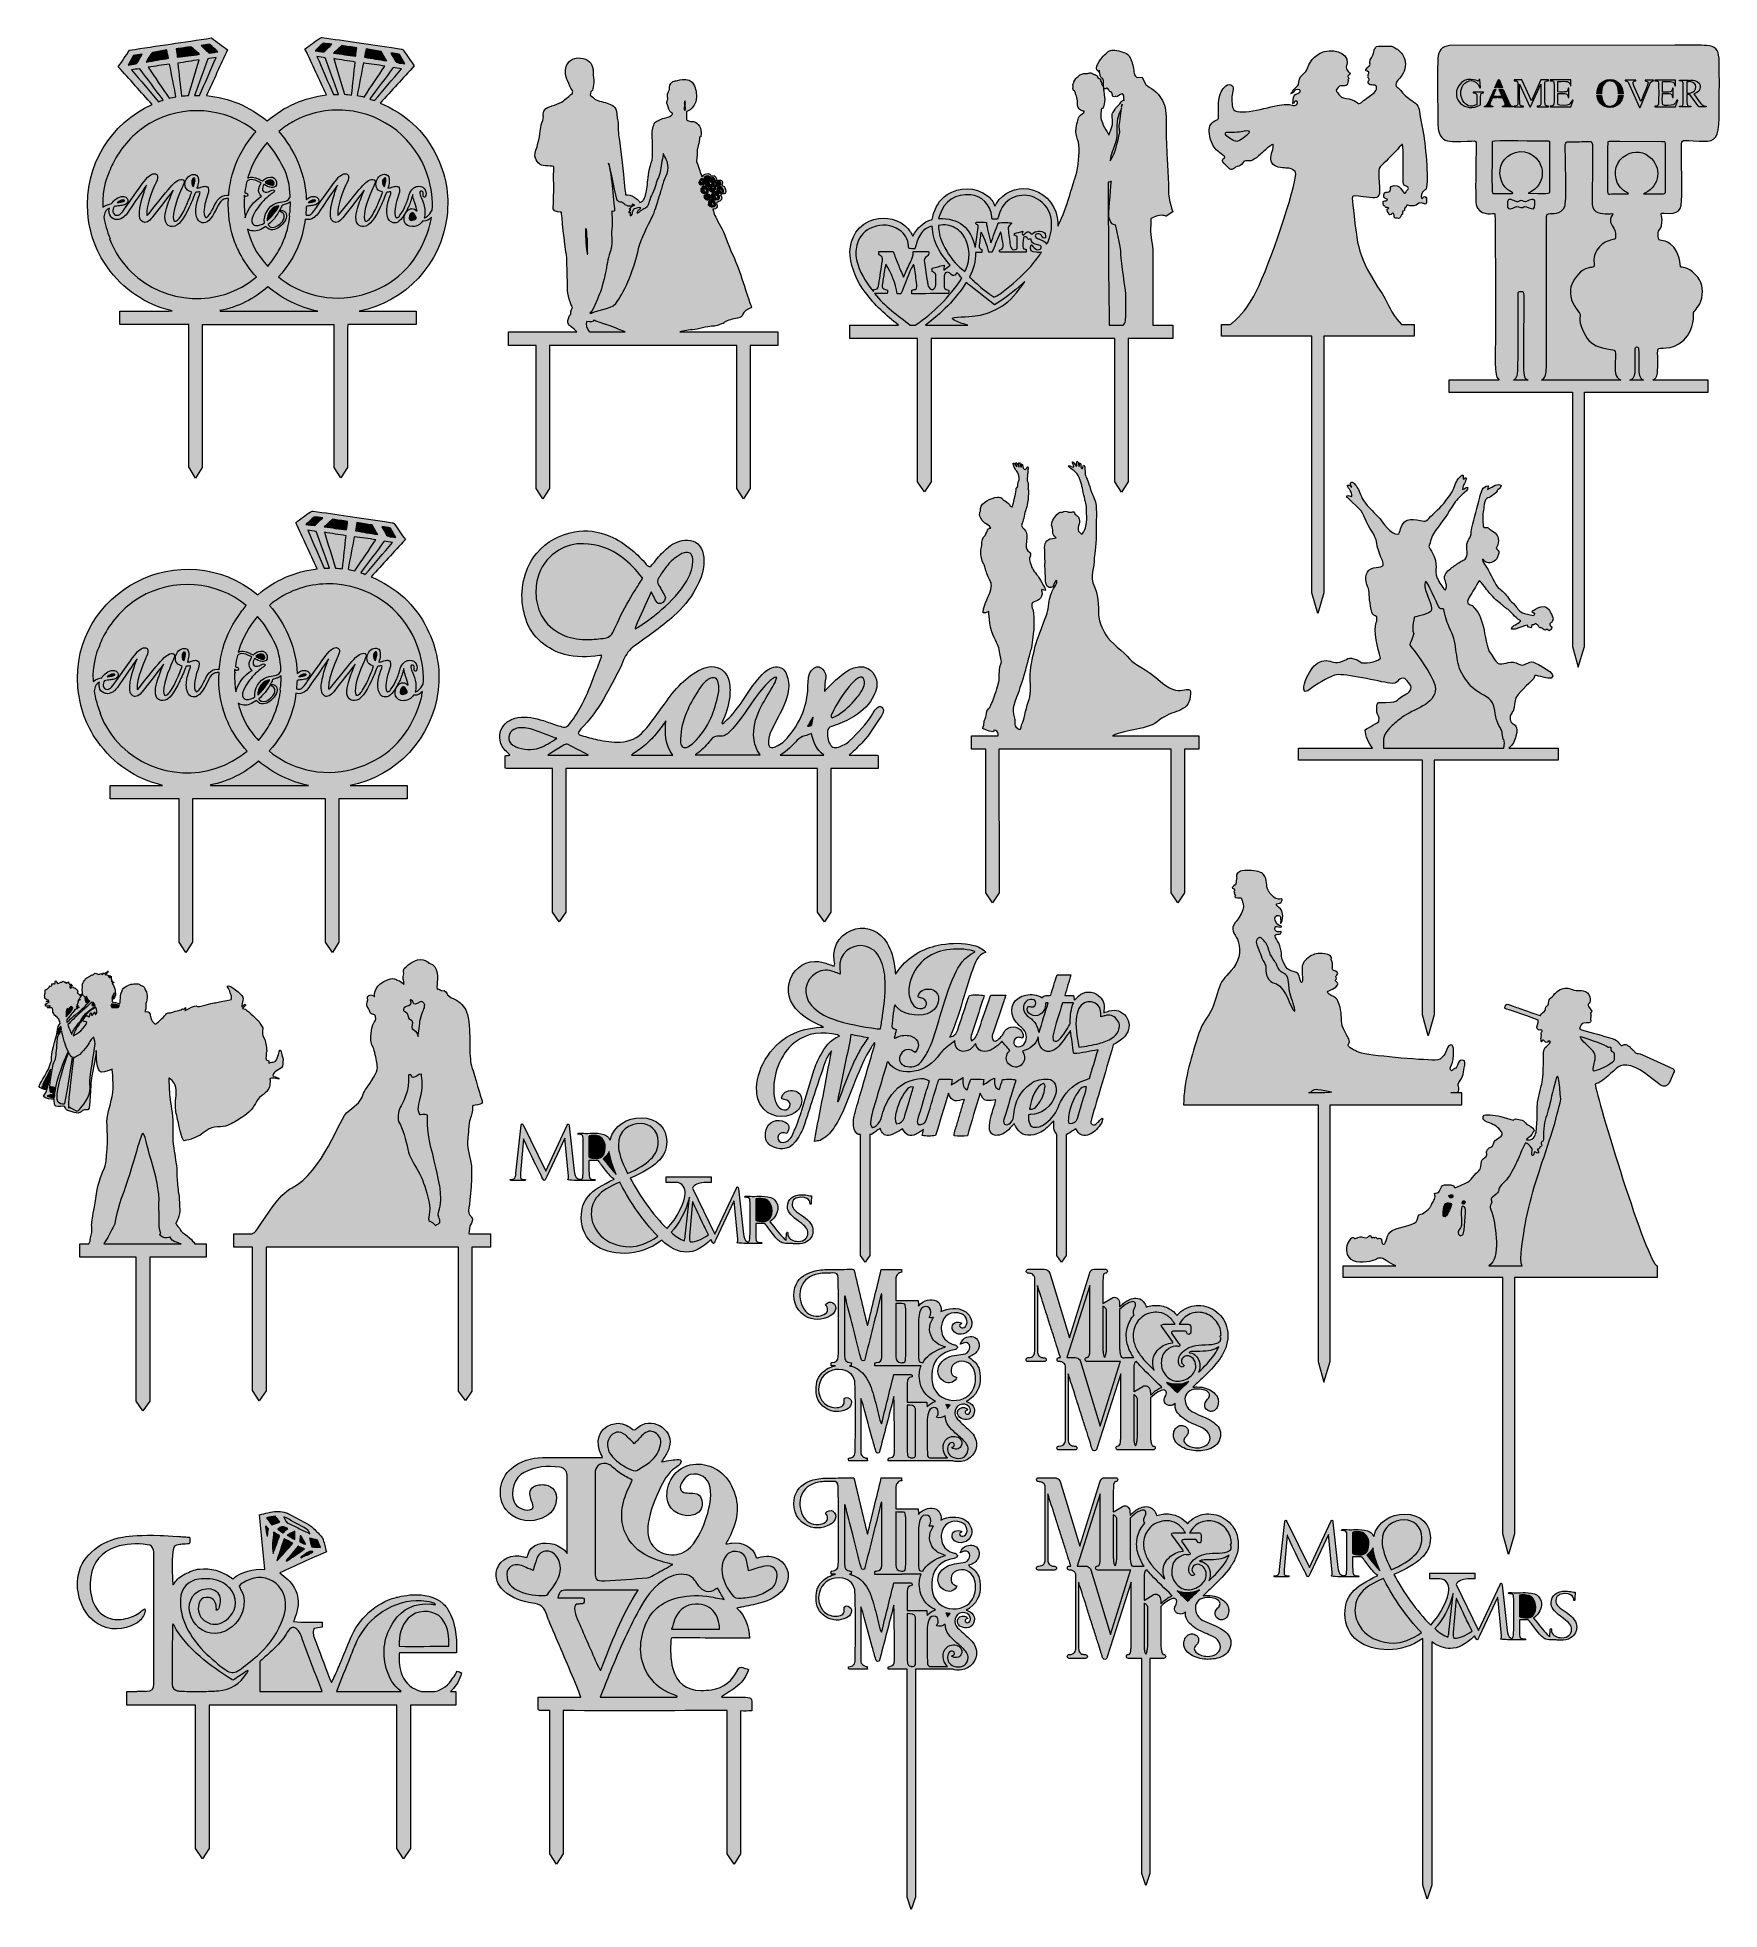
# Model space of a CAD drawing. Header units: centimetres. Extents: x -44.5 to 43.2, y -48 to 49.6.
import ezdxf

# ---------------------------------------------------------------- set-up
doc = ezdxf.new("R2010")
doc.units = ezdxf.units.CM
doc.header["$MEASUREMENT"] = 0
doc.layers.add('Warstwa 1', color=7, linetype='Continuous')

msp = doc.modelspace()

# ---------------------------------------------------------------- hatches: boundary and pattern name
at = {"layer": 'Warstwa 1', "true_color": 0x2b2a29}
h = msp.add_hatch(color=250, dxfattribs=at)
edge = h.paths.add_edge_path()
edge.add_spline(control_points=[(-23.10539, 40.29556), (-22.97812, 41.40871), (-23.16774, 42.47476), (-23.67234, 43.47696), (-24.30564, 44.73474), (-25.28599, 45.62465), (-26.59064, 46.17283), (-25.9941, 46.82111), (-25.40496, 47.46137), (-24.81054, 48.10733), (-24.99968, 48.38377), (-25.18002, 48.65186), (-25.36691, 48.91533), (-25.39189, 48.95052), (-25.44756, 48.97345), (-25.49298, 48.98277), (-25.62172, 49.00912), (-25.75236, 49.02618), (-25.8825, 49.0456), (-26.52282, 49.1412), (-27.16301, 49.23771), (-27.80365, 49.33126), (-28.40435, 49.41897), (-29.00529, 49.50494), (-29.60685, 49.58641), (-29.65453, 49.59286), (-29.7149, 49.5689), (-29.75708, 49.54068), (-29.88319, 49.45627), (-30.00336, 49.36293), (-30.12554, 49.27269), (-30.25089, 49.18014), (-30.37587, 49.0871), (-30.50819, 48.98902), (-30.13271, 48.18709), (-29.76213, 47.39571), (-29.38624, 46.59289), (-30.56222, 46.44846), (-31.58738, 46.00492), (-32.48197, 45.24105), (-33.404, 46.00461), (-34.44838, 46.43979), (-35.64418, 46.56532), (-35.27655, 47.36414), (-34.91454, 48.15067), (-34.54742, 48.9484), (-34.82649, 49.15413), (-35.09877, 49.35484), (-35.38265, 49.56409), (-36.80501, 49.35361), (-38.23494, 49.14198), (-39.64877, 48.93277), (-39.85709, 48.6267), (-40.04951, 48.34398), (-40.24132, 48.06218), (-39.64682, 47.40233), (-39.06223, 46.75347), (-38.47327, 46.09976), (-40.61025, 45.13313), (-42.03349, 42.91601), (-41.82947, 40.43614), (-41.7451, 39.41073), (-41.4146, 38.47007), (-40.81987, 37.63095), (-39.97982, 36.44572), (-38.8423, 35.68925), (-37.43227, 35.33431), (-37.88823, 35.32451), (-38.34102, 35.3255), (-38.79381, 35.32424), (-39.24694, 35.32298), (-39.70027, 35.32987), (-40.15494, 35.31984), (-40.15494, 34.99988), (-40.15494, 34.94282), (-40.15494, 34.63002), (-39.55065, 34.63002), (-38.95397, 34.63037), (-38.35733, 34.62996), (-37.76178, 34.62951), (-37.1662, 34.63187), (-36.56362, 34.62839), (-36.56362, 34.5505), (-36.56362, 34.49501), (-36.56362, 34.43952), (-36.56365, 32.93412), (-36.56382, 28.70879), (-36.563, 27.2034), (-36.563, 27.2034), (-36.21601, 26.61911), (-36.21601, 26.61911), (-36.21601, 26.61911), (-35.86036, 27.18135), (-35.86036, 27.18135), (-35.86322, 28.68166), (-35.86227, 32.95194), (-35.86227, 34.45225), (-35.86227, 34.50641), (-35.86227, 34.56057), (-35.86227, 34.61914), (-33.62338, 34.61914), (-31.22183, 34.61914), (-28.99092, 34.61914), (-28.99092, 34.55282), (-28.99092, 34.49754), (-28.99092, 34.44225), (-28.99092, 32.94194), (-28.9912, 28.6717), (-28.98993, 27.17139), (-28.98993, 27.17139), (-28.63428, 26.64222), (-28.63428, 26.64222), (-28.63428, 26.64222), (-28.28684, 27.17856), (-28.28684, 27.17856), (-28.28418, 28.70927), (-28.2849, 32.95996), (-28.28445, 34.49068), (-28.28445, 34.53439), (-28.2793, 34.57811), (-28.27558, 34.63671), (-27.07929, 34.63671), (-25.89598, 34.63671), (-24.71218, 34.63671), (-24.71218, 34.95015), (-24.71218, 35.0078), (-24.71218, 35.32322), (-25.70813, 35.32322), (-26.69763, 35.32322), (-27.68713, 35.32322), (-25.27736, 35.79464), (-23.39139, 37.79395), (-23.10539, 40.29556)], knot_values=[0, 0, 0, 0, 0.02272727, 0.02272727, 0.02272727, 0.04545455, 0.04545455, 0.04545455, 0.06818182, 0.06818182, 0.06818182, 0.09090909, 0.09090909, 0.09090909, 0.11363636, 0.11363636, 0.11363636, 0.13636364, 0.13636364, 0.13636364, 0.15909091, 0.15909091, 0.15909091, 0.18181818, 0.18181818, 0.18181818, 0.20454545, 0.20454545, 0.20454545, 0.22727273, 0.22727273, 0.22727273, 0.25, 0.25, 0.25, 0.27272727, 0.27272727, 0.27272727, 0.29545455, 0.29545455, 0.29545455, 0.31818182, 0.31818182, 0.31818182, 0.34090909, 0.34090909, 0.34090909, 0.36363636, 0.36363636, 0.36363636, 0.38636364, 0.38636364, 0.38636364, 0.40909091, 0.40909091, 0.40909091, 0.43181818, 0.43181818, 0.43181818, 0.45454545, 0.45454545, 0.45454545, 0.47727273, 0.47727273, 0.47727273, 0.5, 0.5, 0.5, 0.52272727, 0.52272727, 0.52272727, 0.54545455, 0.54545455, 0.54545455, 0.56818182, 0.56818182, 0.56818182, 0.59090909, 0.59090909, 0.59090909, 0.61363636, 0.61363636, 0.61363636, 0.63636364, 0.63636364, 0.63636364, 0.65909091, 0.65909091, 0.65909091, 0.68181818, 0.68181818, 0.68181818, 0.70454545, 0.70454545, 0.70454545, 0.72727273, 0.72727273, 0.72727273, 0.75, 0.75, 0.75, 0.77272727, 0.77272727, 0.77272727, 0.79545455, 0.79545455, 0.79545455, 0.81818182, 0.81818182, 0.81818182, 0.84090909, 0.84090909, 0.84090909, 0.86363636, 0.86363636, 0.86363636, 0.88636364, 0.88636364, 0.88636364, 0.90909091, 0.90909091, 0.90909091, 0.93181818, 0.93181818, 0.93181818, 0.95454545, 0.95454545, 0.95454545, 0.97727273, 0.97727273, 0.97727273, 1, 1, 1, 1], degree=3, periodic=1)
h = msp.add_hatch(color=250, dxfattribs=at)
edge = h.paths.add_edge_path()
edge.add_spline(control_points=[(-38.51671, 48.75885), (-38.51671, 48.75885), (-38.51671, 48.75885), (-38.51671, 48.75885), (-38.50033, 48.78527), (-38.46538, 48.8109), (-38.43528, 48.81636), (-38.19696, 48.85953), (-37.95778, 48.89772), (-37.70513, 48.9397), (-37.67895, 48.79571), (-37.65489, 48.66332), (-37.62677, 48.50869), (-38.00311, 48.44459), (-38.37317, 48.38159), (-38.78039, 48.31227), (-38.68094, 48.48213), (-38.60149, 48.62213), (-38.51671, 48.75885)], knot_values=[0, 0, 0, 0, 0.16666667, 0.16666667, 0.16666667, 0.33333333, 0.33333333, 0.33333333, 0.5, 0.5, 0.5, 0.66666667, 0.66666667, 0.66666667, 0.83333333, 0.83333333, 0.83333333, 1, 1, 1, 1], degree=3, periodic=1)
h = msp.add_hatch(color=250, dxfattribs=at)
edge = h.paths.add_edge_path()
edge.add_spline(control_points=[(-36.43495, 49.10499), (-36.43495, 49.10499), (-36.43495, 49.10499), (-36.43495, 49.10499), (-36.30059, 48.98294), (-36.16673, 48.86137), (-36.00448, 48.71404), (-36.40854, 48.65981), (-36.78109, 48.60981), (-37.16439, 48.55834), (-37.18377, 48.70738), (-37.20108, 48.84038), (-37.22111, 48.99427), (-36.9534, 49.03195), (-36.69672, 49.06813), (-36.43495, 49.10499)], knot_values=[0, 0, 0, 0, 0.2, 0.2, 0.2, 0.4, 0.4, 0.4, 0.6, 0.6, 0.6, 0.8, 0.8, 0.8, 1, 1, 1, 1], degree=3, periodic=1)
h = msp.add_hatch(color=250, dxfattribs=at)
edge = h.paths.add_edge_path()
edge.add_spline(control_points=[(-35.49798, 49.23259), (-35.49798, 49.23259), (-35.49798, 49.23259), (-35.49798, 49.23259), (-35.48074, 49.23457), (-35.45733, 49.22433), (-35.44395, 49.21198), (-35.31945, 49.09717), (-35.19648, 48.98069), (-35.05543, 48.8481), (-35.14754, 48.83175), (-35.21457, 48.81854), (-35.28201, 48.8082), (-35.35146, 48.79755), (-35.42132, 48.78967), (-35.50907, 48.77824), (-35.63449, 48.89895), (-35.76753, 49.02693), (-35.92394, 49.17744), (-35.76384, 49.19864), (-35.63108, 49.21724), (-35.49798, 49.23259)], knot_values=[0, 0, 0, 0, 0.14285714, 0.14285714, 0.14285714, 0.28571429, 0.28571429, 0.28571429, 0.42857143, 0.42857143, 0.42857143, 0.57142857, 0.57142857, 0.57142857, 0.71428571, 0.71428571, 0.71428571, 0.85714286, 0.85714286, 0.85714286, 1, 1, 1, 1], degree=3, periodic=1)
h = msp.add_hatch(color=250, dxfattribs=at)
edge = h.paths.add_edge_path()
edge.add_spline(control_points=[(-29.55511, 49.29713), (-29.55511, 49.29713), (-29.55511, 49.29713), (-29.55511, 49.29713), (-29.41467, 49.27798), (-29.27201, 49.25853), (-29.1031, 49.23549), (-29.25774, 49.08966), (-29.39197, 48.96308), (-29.52856, 48.83431), (-29.67149, 48.85509), (-29.81005, 48.87523), (-29.97872, 48.8998), (-29.828, 49.04116), (-29.69531, 49.16563), (-29.55511, 49.29713)], knot_values=[0, 0, 0, 0, 0.2, 0.2, 0.2, 0.4, 0.4, 0.4, 0.6, 0.6, 0.6, 0.8, 0.8, 0.8, 1, 1, 1, 1], degree=3, periodic=1)
h = msp.add_hatch(color=250, dxfattribs=at)
edge = h.paths.add_edge_path()
edge.add_spline(control_points=[(-28.59489, 49.16468), (-28.59489, 49.16468), (-28.59489, 49.16468), (-28.59489, 49.16468), (-28.33544, 49.12741), (-28.08139, 49.09092), (-27.80965, 49.05188), (-27.82791, 48.90762), (-27.84528, 48.77059), (-27.86498, 48.61506), (-28.24818, 48.66793), (-28.61912, 48.71909), (-29.02188, 48.77469), (-28.86253, 48.92025), (-28.72909, 49.04212), (-28.59489, 49.16468)], knot_values=[0, 0, 0, 0, 0.2, 0.2, 0.2, 0.4, 0.4, 0.4, 0.6, 0.6, 0.6, 0.8, 0.8, 0.8, 1, 1, 1, 1], degree=3, periodic=1)
h = msp.add_hatch(color=250, dxfattribs=at)
edge = h.paths.add_edge_path()
edge.add_spline(control_points=[(-27.32697, 48.99475), (-27.32697, 48.99475), (-27.32697, 48.99475), (-27.32697, 48.99475), (-27.05967, 48.95171), (-26.80305, 48.91042), (-26.54013, 48.86806), (-26.4432, 48.7024), (-26.3544, 48.55056), (-26.24911, 48.37057), (-26.64695, 48.43674), (-27.01902, 48.49869), (-27.40123, 48.5623), (-27.37536, 48.71281), (-27.35263, 48.84526), (-27.32697, 48.99475)], knot_values=[0, 0, 0, 0, 0.2, 0.2, 0.2, 0.4, 0.4, 0.4, 0.6, 0.6, 0.6, 0.8, 0.8, 0.8, 1, 1, 1, 1], degree=3, periodic=1)
h = msp.add_hatch(color=250, dxfattribs=at)
edge = h.paths.add_edge_path()
edge.add_spline(control_points=[(13.68251, 34.99106), (13.68251, 35.34166), (13.68251, 36.45157), (13.68251, 36.96704), (13.68251, 37.4824), (13.68251, 37.94067), (13.68251, 38.35595), (13.68251, 38.77117), (13.55373, 39.25799), (13.56807, 39.61594), (13.58241, 39.97386), (13.58241, 40.14558), (13.58241, 40.14558), (13.58241, 40.14558), (13.53936, 40.13142), (13.82567, 40.26021), (14.11219, 40.38908), (14.36989, 40.27449), (14.36989, 40.27449), (14.36989, 40.27449), (14.72784, 40.50368), (14.72784, 40.50368), (14.72784, 40.50368), (14.49882, 41.0191), (14.49882, 41.69204), (14.49882, 42.36507), (14.41297, 43.63941), (14.39848, 43.86848), (14.38438, 44.09755), (14.36989, 44.87075), (14.36989, 45.42922), (14.36989, 45.98768), (14.25535, 46.2167), (14.0548, 46.51747), (13.85459, 46.81812), (13.31034, 47.11874), (13.31034, 47.11874), (13.31034, 47.11874), (13.12417, 47.51968), (13.12417, 47.51968), (13.12417, 47.51968), (12.85928, 47.51251), (12.85928, 47.51251), (12.85928, 47.51251), (12.70178, 47.58412), (12.70178, 47.73442), (12.70178, 47.88477), (12.63743, 48.22847), (12.55874, 48.40031), (12.48006, 48.57199), (12.42984, 48.74389), (12.12202, 48.82984), (11.81425, 48.91569), (11.56349, 48.97296), (11.42031, 48.89421), (11.27718, 48.81553), (11.04094, 48.55057), (10.95502, 48.43607), (10.86904, 48.32156), (10.74721, 48.09957), (10.74721, 47.98506), (10.74721, 47.87049), (10.90915, 47.76508), (10.90915, 47.76508), (10.90915, 47.76508), (10.90915, 47.76562), (10.90915, 47.76562), (10.89832, 47.81637), (10.88749, 47.86677), (10.88749, 47.89374), (10.88749, 47.89374), (10.90915, 47.76562), (10.90915, 47.76562), (10.91986, 47.7154), (10.9303, 47.66473), (10.9303, 47.63626), (10.9303, 47.57905), (10.97725, 47.52091), (11.00386, 47.49598), (11.03095, 47.47093), (11.11281, 47.39069), (11.11644, 47.33897), (11.11992, 47.28725), (11.11089, 47.18741), (11.11281, 47.09108), (11.11458, 46.99479), (11.13414, 46.92705), (11.16273, 46.91637), (11.19114, 46.9056), (11.26446, 46.92885), (11.28399, 46.94481), (11.30367, 46.96098), (11.36622, 46.93065), (11.37327, 46.88073), (11.38032, 46.83072), (11.41428, 46.83072), (11.41428, 46.83072), (11.41428, 46.83072), (11.41065, 46.79328), (11.43557, 46.77552), (11.46056, 46.75773), (11.50877, 46.75401), (11.50877, 46.75401), (11.50877, 46.75401), (11.58176, 46.68453), (11.57657, 46.60255), (11.57114, 46.52047), (11.64614, 46.49719), (11.7209, 46.50616), (11.7959, 46.51501), (11.75471, 46.47592), (11.91355, 46.56148), (12.07225, 46.64704), (12.07942, 46.66128), (12.07942, 46.66128), (12.07942, 46.66128), (12.15094, 46.62211), (12.15955, 46.58641), (12.16864, 46.5508), (12.18072, 46.40836), (12.18096, 46.33492), (12.18108, 46.30639), (12.17464, 46.29367), (12.16507, 46.28291), (12.17164, 46.30291), (12.17128, 46.31923), (12.15274, 46.32058), (12.10264, 46.32415), (12.0706, 46.27778), (12.00625, 46.19189), (11.9419, 46.10609), (11.8705, 46.03457), (11.80963, 45.97736), (11.74877, 45.92012), (11.68091, 45.77715), (11.62727, 45.70917), (11.57363, 45.64125), (11.57015, 45.64842), (11.57015, 45.5412), (11.57015, 45.43393), (11.57363, 45.35884), (11.57363, 45.2515), (11.57363, 45.14435), (11.6201, 45.13361), (11.54153, 44.92616), (11.4629, 44.71893), (11.40204, 44.50791), (11.40204, 44.50791), (11.40204, 44.50791), (11.37339, 44.54724), (11.2947, 44.67594), (11.21613, 44.80466), (11.09814, 45.00122), (11.05159, 45.13718), (11.00512, 45.27304), (10.96237, 45.34462), (10.97302, 45.5197), (10.98367, 45.69489), (10.99435, 45.83073), (10.99435, 45.83073), (10.99435, 45.83073), (11.01241, 45.87726), (11.01241, 45.87726), (11.01241, 45.87726), (11.08038, 45.86298), (11.1231, 46.0238), (11.16621, 46.18472), (11.19477, 46.2955), (11.16966, 46.47787), (11.14461, 46.66026), (11.13372, 46.72101), (11.1231, 46.80681), (11.11242, 46.89261), (11.1303, 46.9212), (11.09814, 47.01423), (11.06604, 47.10716), (11.0017, 47.1608), (11.0017, 47.1608), (11.0017, 47.1608), (11.04811, 47.17145), (11.00512, 47.23943), (10.96237, 47.30735), (10.96237, 47.30735), (10.96237, 47.30735), (10.96237, 47.35028), (10.98025, 47.38604), (10.93726, 47.42539), (10.89427, 47.46466), (10.82638, 47.44678), (10.8049, 47.51482), (10.78339, 47.58268), (10.78339, 47.6077), (10.69054, 47.64346), (10.59761, 47.67919), (10.61186, 47.65057), (10.5584, 47.6971), (10.50464, 47.74354), (10.40096, 47.75431), (10.35806, 47.73649), (10.31516, 47.71855), (10.23642, 47.70427), (10.1649, 47.71855), (10.09353, 47.73286), (9.87907, 47.66134), (9.81463, 47.57905), (9.75016, 47.49688), (9.68221, 47.51836), (9.61072, 47.37182), (9.53921, 47.22515), (9.56791, 47.22515), (9.53216, 47.17145), (9.4964, 47.11793), (9.53216, 47.04641), (9.53561, 47.01771), (9.53921, 46.98915), (9.4928, 46.9605), (9.53921, 46.88184), (9.58582, 46.80327), (9.63223, 46.80327), (9.63223, 46.74246), (9.63223, 46.68171), (9.71092, 46.53157), (9.71815, 46.47067), (9.72523, 46.40989), (9.75016, 46.36345), (9.75016, 46.2991), (9.75016, 46.23482), (9.73783, 46.16654), (9.78085, 45.97334), (9.82369, 45.77997), (10.08858, 45.75132), (10.08858, 45.75132), (10.08858, 45.75132), (10.15077, 45.70572), (10.00416, 45.61983), (9.85756, 45.53404), (9.81097, 45.40171), (9.78967, 45.33385), (9.76798, 45.26581), (9.77539, 45.28015), (9.72523, 45.09074), (9.55709, 44.45481), (9.84517, 44.35072), (9.84517, 43.78973), (9.84517, 43.31001), (9.78085, 42.6299), (9.61615, 42.22905), (9.47039, 41.87413), (9.28457, 40.86271), (8.72749, 39.76111), (8.73682, 39.90844), (8.73205, 40.05918), (8.70517, 40.21593), (8.57062, 41.00029), (7.9047, 41.60285), (7.20557, 41.69741), (6.53563, 41.78804), (5.89115, 41.50949), (5.532, 40.93765), (5.50875, 40.90063), (5.48718, 40.86256), (5.45371, 40.80625), (5.36743, 41.03194), (5.24236, 41.20248), (5.06933, 41.33436), (4.41435, 41.83354), (3.58056, 41.8114), (2.95993, 41.39919), (2.5442, 41.1231), (2.32401, 40.71034), (2.21148, 40.23387), (2.20095, 40.18938), (2.1912, 40.14468), (2.18046, 40.09734), (1.70045, 39.98538), (1.41113, 39.65125), (1.16967, 39.24161), (1.14603, 39.28061), (1.12926, 39.30584), (1.11486, 39.33233), (1.02579, 39.49628), (0.92509, 39.65128), (0.77755, 39.76999), (0.19806, 40.23615), (-0.44366, 40.27374), (-1.11003, 40.01307), (-1.90837, 39.70084), (-2.15559, 38.75458), (-2.09715, 38.21948), (-2.01957, 37.50931), (-1.72942, 36.88347), (-1.30814, 36.31453), (-0.81511, 35.64864), (-0.22436, 35.08898), (0.43313, 34.60215), (0.43313, 34.60215), (-2.10531, 34.60215), (-2.10531, 34.60215), (-2.10531, 34.60215), (-2.10531, 33.90383), (-2.10531, 33.90383), (-2.10531, 33.90383), (1.41785, 33.90383), (1.41785, 33.90383), (1.41785, 33.90383), (1.41785, 26.42194), (1.41785, 26.42194), (1.41785, 26.42194), (1.78159, 25.90364), (1.78159, 25.90364), (1.78159, 25.90364), (2.12172, 26.42194), (2.12172, 26.42194), (2.12172, 26.42194), (2.12172, 33.90383), (2.12172, 33.90383), (2.12172, 33.90383), (11.69468, 33.90383), (11.69468, 33.90383), (11.69468, 33.90383), (11.69468, 26.42158), (11.69468, 26.42158), (11.69468, 26.42158), (12.05356, 25.89086), (12.05356, 25.89086), (12.05356, 25.89086), (12.39822, 26.42158), (12.39822, 26.42158), (12.39822, 26.42158), (12.39822, 33.90383), (12.39822, 33.90383), (12.39822, 33.90383), (14.72784, 33.90383), (14.72784, 33.90383), (14.72784, 33.90383), (14.72784, 34.60215), (14.72784, 34.60215), (14.72784, 34.60215), (13.67669, 34.60215), (13.67669, 34.60215), (13.68242, 34.68933), (13.68251, 34.81202), (13.68251, 34.99106)], knot_values=[0, 0, 0, 0, 0.00877193, 0.00877193, 0.00877193, 0.01754386, 0.01754386, 0.01754386, 0.02631579, 0.02631579, 0.02631579, 0.03508772, 0.03508772, 0.03508772, 0.04385965, 0.04385965, 0.04385965, 0.05263158, 0.05263158, 0.05263158, 0.06140351, 0.06140351, 0.06140351, 0.07017544, 0.07017544, 0.07017544, 0.07894737, 0.07894737, 0.07894737, 0.0877193, 0.0877193, 0.0877193, 0.09649123, 0.09649123, 0.09649123, 0.10526316, 0.10526316, 0.10526316, 0.11403509, 0.11403509, 0.11403509, 0.12280702, 0.12280702, 0.12280702, 0.13157895, 0.13157895, 0.13157895, 0.14035088, 0.14035088, 0.14035088, 0.14912281, 0.14912281, 0.14912281, 0.15789474, 0.15789474, 0.15789474, 0.16666667, 0.16666667, 0.16666667, 0.1754386, 0.1754386, 0.1754386, 0.18421053, 0.18421053, 0.18421053, 0.19298246, 0.19298246, 0.19298246, 0.20175439, 0.20175439, 0.20175439, 0.21052632, 0.21052632, 0.21052632, 0.21929825, 0.21929825, 0.21929825, 0.22807018, 0.22807018, 0.22807018, 0.23684211, 0.23684211, 0.23684211, 0.24561404, 0.24561404, 0.24561404, 0.25438596, 0.25438596, 0.25438596, 0.26315789, 0.26315789, 0.26315789, 0.27192982, 0.27192982, 0.27192982, 0.28070175, 0.28070175, 0.28070175, 0.28947368, 0.28947368, 0.28947368, 0.29824561, 0.29824561, 0.29824561, 0.30701754, 0.30701754, 0.30701754, 0.31578947, 0.31578947, 0.31578947, 0.3245614, 0.3245614, 0.3245614, 0.33333333, 0.33333333, 0.33333333, 0.34210526, 0.34210526, 0.34210526, 0.35087719, 0.35087719, 0.35087719, 0.35964912, 0.35964912, 0.35964912, 0.36842105, 0.36842105, 0.36842105, 0.37719298, 0.37719298, 0.37719298, 0.38596491, 0.38596491, 0.38596491, 0.39473684, 0.39473684, 0.39473684, 0.40350877, 0.40350877, 0.40350877, 0.4122807, 0.4122807, 0.4122807, 0.42105263, 0.42105263, 0.42105263, 0.42982456, 0.42982456, 0.42982456, 0.43859649, 0.43859649, 0.43859649, 0.44736842, 0.44736842, 0.44736842, 0.45614035, 0.45614035, 0.45614035, 0.46491228, 0.46491228, 0.46491228, 0.47368421, 0.47368421, 0.47368421, 0.48245614, 0.48245614, 0.48245614, 0.49122807, 0.49122807, 0.49122807, 0.5, 0.5, 0.5, 0.50877193, 0.50877193, 0.50877193, 0.51754386, 0.51754386, 0.51754386, 0.52631579, 0.52631579, 0.52631579, 0.53508772, 0.53508772, 0.53508772, 0.54385965, 0.54385965, 0.54385965, 0.55263158, 0.55263158, 0.55263158, 0.56140351, 0.56140351, 0.56140351, 0.57017544, 0.57017544, 0.57017544, 0.57894737, 0.57894737, 0.57894737, 0.5877193, 0.5877193, 0.5877193, 0.59649123, 0.59649123, 0.59649123, 0.60526316, 0.60526316, 0.60526316, 0.61403509, 0.61403509, 0.61403509, 0.62280702, 0.62280702, 0.62280702, 0.63157895, 0.63157895, 0.63157895, 0.64035088, 0.64035088, 0.64035088, 0.64912281, 0.64912281, 0.64912281, 0.65789474, 0.65789474, 0.65789474, 0.66666667, 0.66666667, 0.66666667, 0.6754386, 0.6754386, 0.6754386, 0.68421053, 0.68421053, 0.68421053, 0.69298246, 0.69298246, 0.69298246, 0.70175439, 0.70175439, 0.70175439, 0.71052632, 0.71052632, 0.71052632, 0.71929825, 0.71929825, 0.71929825, 0.72807018, 0.72807018, 0.72807018, 0.73684211, 0.73684211, 0.73684211, 0.74561404, 0.74561404, 0.74561404, 0.75438596, 0.75438596, 0.75438596, 0.76315789, 0.76315789, 0.76315789, 0.77192982, 0.77192982, 0.77192982, 0.78070175, 0.78070175, 0.78070175, 0.78947368, 0.78947368, 0.78947368, 0.79824561, 0.79824561, 0.79824561, 0.80701754, 0.80701754, 0.80701754, 0.81578947, 0.81578947, 0.81578947, 0.8245614, 0.8245614, 0.8245614, 0.83333333, 0.83333333, 0.83333333, 0.84210526, 0.84210526, 0.84210526, 0.85087719, 0.85087719, 0.85087719, 0.85964912, 0.85964912, 0.85964912, 0.86842105, 0.86842105, 0.86842105, 0.87719298, 0.87719298, 0.87719298, 0.88596491, 0.88596491, 0.88596491, 0.89473684, 0.89473684, 0.89473684, 0.90350877, 0.90350877, 0.90350877, 0.9122807, 0.9122807, 0.9122807, 0.92105263, 0.92105263, 0.92105263, 0.92982456, 0.92982456, 0.92982456, 0.93859649, 0.93859649, 0.93859649, 0.94736842, 0.94736842, 0.94736842, 0.95614035, 0.95614035, 0.95614035, 0.96491228, 0.96491228, 0.96491228, 0.97368421, 0.97368421, 0.97368421, 0.98245614, 0.98245614, 0.98245614, 0.99122807, 0.99122807, 0.99122807, 1, 1, 1, 1], degree=3, periodic=1)
h = msp.add_hatch(color=250, dxfattribs=at)
edge = h.paths.add_edge_path()
edge.add_spline(control_points=[(23.93556, 47.74624), (23.88094, 47.80521), (23.73219, 47.95785), (23.76473, 48.03758), (24.03462, 48.69857), (23.26756, 49.02543), (22.63444, 48.85991), (22.45223, 48.81229), (22.17898, 48.65229), (22.05498, 48.51699), (21.96497, 48.41886), (21.87438, 48.27415), (21.81711, 48.15712), (21.70536, 47.92861), (21.73933, 47.87115), (21.55477, 47.7129), (21.37856, 47.56185), (21.32911, 47.50756), (21.29366, 47.25736), (21.26355, 47.04469), (21.24432, 47.10174), (21.09734, 46.95662), (21.00186, 46.86237), (20.96196, 46.73946), (20.91175, 46.69806), (20.88656, 46.6773), (20.85762, 46.67475), (20.86328, 46.67098), (20.86894, 46.6672), (20.9092, 46.6622), (20.94886, 46.6823), (21.09346, 46.75571), (21.03154, 46.88428), (21.23702, 46.87859), (21.39573, 46.87422), (21.39281, 46.78686), (21.34399, 46.73517), (21.23305, 46.61776), (21.01956, 46.70303), (20.99981, 46.34759), (20.99601, 46.27966), (20.9973, 46.21924), (20.98915, 46.18338), (20.98094, 46.1475), (20.96333, 46.1362), (20.96899, 46.1362), (21.04218, 46.1362), (21.08742, 46.34636), (21.18418, 46.27837), (21.24326, 46.23685), (21.2766, 46.04289), (21.06086, 46.04871), (20.90267, 46.05301), (20.75747, 46.14003), (20.40211, 46.08837), (19.88905, 46.01379), (18.22937, 45.48336), (17.90615, 45.82472), (17.79109, 45.94623), (17.79842, 46.33178), (17.80927, 46.50866), (17.82486, 46.76287), (17.96038, 47.04857), (17.7438, 47.12715), (17.50246, 47.21467), (17.29176, 46.86393), (17.20711, 46.67224), (17.08466, 46.39491), (17.09765, 46.00785), (17.10017, 45.69261), (17.10348, 45.2761), (17.12304, 45.35517), (16.9152, 45.24591), (16.66057, 45.11203), (16.591, 44.88965), (16.63142, 44.56511), (16.65469, 44.37826), (16.72014, 44.1681), (16.78811, 44.02402), (16.89226, 43.80317), (17.0764, 43.64902), (17.24865, 43.52133), (17.37304, 43.42908), (17.47735, 43.39038), (17.41915, 43.32435), (17.29747, 43.18643), (17.17779, 43.21482), (17.60289, 42.8198), (17.84633, 42.59359), (17.82246, 42.77076), (18.08294, 42.86255), (18.21113, 42.9077), (18.2757, 42.90103), (18.37739, 43.06516), (18.443, 43.17103), (18.43972, 43.15845), (18.67249, 43.15322), (18.75616, 43.15136), (18.83922, 43.15259), (18.97135, 43.24069), (19.10347, 43.32878), (19.28467, 43.50369), (19.43944, 43.63893), (19.59424, 43.77423), (19.72257, 43.86988), (19.81069, 43.94099), (19.89876, 44.01207), (19.94657, 44.05864), (19.95852, 44.00641), (19.99328, 43.85467), (19.82125, 43.45205), (19.83145, 43.26019), (19.84953, 42.91941), (20.14636, 42.83036), (20.44174, 42.8009), (20.68523, 42.77664), (20.88338, 42.79518), (21.05331, 42.64801), (21.11433, 42.59517), (21.15839, 42.53098), (21.12442, 42.33658), (20.90354, 41.07326), (19.60455, 37.28799), (18.94619, 36.10896), (18.69254, 35.65479), (18.26069, 35.04064), (17.83692, 34.72035), (17.79587, 34.68933), (17.75567, 34.66171), (17.71989, 34.6372), (17.71989, 34.6372), (17.25927, 34.6372), (17.25927, 34.6372), (17.25927, 34.6372), (17.25927, 34.01537), (17.25927, 34.01537), (17.25927, 34.01537), (21.97484, 34.01537), (21.97484, 34.01537), (21.97484, 34.01537), (21.97484, 20.65236), (21.97484, 20.65236), (21.97484, 20.65236), (22.27509, 19.57062), (22.27509, 19.57062), (22.27509, 19.57062), (22.59667, 20.65236), (22.59667, 20.65236), (22.59667, 20.65236), (22.59667, 34.01537), (22.59667, 34.01537), (22.59667, 34.01537), (27.31222, 34.01537), (27.31222, 34.01537), (27.31222, 34.01537), (27.31222, 34.6372), (27.31222, 34.6372), (27.31222, 34.6372), (26.64343, 34.6372), (26.64343, 34.6372), (25.9605, 35.3782), (26.0824, 35.55036), (25.63058, 36.2392), (24.32286, 38.23269), (24.36501, 38.60082), (24.11427, 40.85169), (24.04447, 41.47779), (23.94273, 41.34897), (24.99261, 41.24808), (25.43396, 41.20569), (25.52055, 41.25426), (25.49782, 41.7596), (25.48587, 42.02512), (25.44309, 42.41773), (25.45942, 42.63163), (25.4758, 42.84556), (25.55132, 42.88079), (25.72748, 43.04185), (26.01225, 43.3022), (26.40097, 43.72533), (26.61966, 43.96864), (26.65866, 44.01207), (26.67502, 44.02468), (26.692, 44.00764), (26.80118, 43.89843), (26.66813, 42.11392), (26.76371, 41.91878), (26.79486, 41.85522), (26.91753, 41.84773), (26.97576, 41.78288), (27.05042, 41.69971), (26.94067, 41.64657), (26.92226, 41.61993), (26.88487, 41.56572), (26.86269, 41.3182), (26.68008, 41.61427), (26.5805, 41.77571), (26.49421, 41.88298), (26.25976, 41.8672), (25.92664, 41.8448), (26.17435, 41.60368), (25.98041, 41.54693), (25.88641, 41.51942), (25.75275, 41.56088), (25.71676, 41.39785), (25.66826, 41.17817), (25.85703, 41.19466), (25.8942, 41.16879), (25.95106, 41.12919), (25.84883, 41.08226), (25.77403, 41.0694), (25.67631, 41.05261), (25.67494, 41.06254), (25.69159, 40.93664), (25.71416, 40.76617), (25.72778, 40.83988), (25.77463, 40.7982), (25.82605, 40.7525), (25.7644, 40.7231), (25.91119, 40.72586), (26.02986, 40.7281), (25.96638, 40.67882), (25.94015, 40.66736), (25.90233, 40.65081), (25.88411, 40.67285), (25.91245, 40.52642), (25.93646, 40.40225), (25.95902, 40.45744), (25.98353, 40.42575), (25.99559, 40.41013), (25.99865, 40.31848), (26.09744, 40.36785), (26.15649, 40.39738), (26.26031, 40.52328), (26.26414, 40.2911), (26.26581, 40.19095), (26.28673, 40.17839), (26.41831, 40.16526), (26.54557, 40.15257), (26.57131, 40.16639), (26.61334, 40.27726), (26.66194, 40.40545), (26.67827, 40.33459), (26.69452, 40.3641), (26.70527, 40.38363), (26.68402, 40.49114), (26.71653, 40.5302), (26.73688, 40.55462), (26.78316, 40.52798), (26.79328, 40.59559), (26.79954, 40.63738), (26.78237, 40.71393), (26.81155, 40.71393), (26.84166, 40.71393), (26.85925, 40.67526), (26.88955, 40.77304), (26.93892, 40.93238), (26.92893, 40.79741), (27.28656, 40.81269), (27.49333, 40.82153), (27.45632, 41.00573), (27.66156, 40.9725), (27.86143, 40.94014), (27.96271, 40.781), (27.94783, 41.11847), (27.94471, 41.18958), (27.94091, 41.24496), (27.91446, 41.27261), (27.88807, 41.30032), (27.83901, 41.30032), (27.80941, 41.28582), (27.77523, 41.26911), (27.73346, 41.17284), (27.69049, 41.21411), (27.6504, 41.25265), (27.67132, 41.54266), (27.82454, 41.61553), (27.86291, 41.63377), (27.90568, 41.64257), (27.92767, 41.70551), (28.07112, 42.1154), (27.87831, 44.19006), (27.7528, 44.76709), (27.71062, 44.96087), (27.66159, 45.22764), (27.6257, 45.45161), (27.5532, 45.90452), (27.5695, 46.03227), (27.27147, 46.24188), (27.02939, 46.41211), (26.81847, 46.54142), (26.63976, 46.76977), (26.58315, 46.84211), (26.55044, 46.89875), (26.51267, 46.93335), (26.45608, 46.9852), (26.35303, 46.99798), (26.35475, 47.14788), (26.35672, 47.31772), (26.53422, 47.39975), (26.66684, 47.61537), (26.83865, 47.89467), (26.9125, 48.26133), (26.7694, 48.56543), (26.6777, 48.7603), (26.52749, 48.93381), (26.37739, 49.00525), (26.12523, 49.12526), (26.2532, 49.14539), (25.85772, 49.13986), (25.73792, 49.13819), (25.43453, 49.14804), (25.34493, 49.11281), (25.29207, 49.09205), (25.28958, 49.05434), (25.27445, 49.02414), (25.22038, 48.91606), (25.22697, 49.02816), (25.20022, 48.82214), (25.16907, 48.58209), (24.97325, 48.47717), (24.98566, 48.29614), (24.99053, 48.2252), (25.04367, 48.15644), (24.96553, 48.09353), (24.88882, 48.03178), (24.90963, 48.09449), (24.81834, 47.95889), (24.75365, 47.86286), (24.76823, 47.87252), (24.8674, 47.84189), (25.0324, 47.79091), (24.88715, 47.6451), (24.88879, 47.62984), (24.89065, 47.61226), (24.92087, 47.59336), (24.9221, 47.57386), (24.92336, 47.55436), (24.89571, 47.53423), (24.8976, 47.5147), (24.90019, 47.4877), (24.99734, 47.43454), (24.95861, 47.36055), (24.94478, 47.33416), (24.91204, 47.31652), (24.9026, 47.28001), (24.89317, 47.24355), (24.907, 47.18817), (24.95421, 47.15606), (25.09859, 47.05787), (25.34868, 47.19325), (25.34868, 46.95662), (25.34868, 46.77387), (25.12895, 46.6343), (24.96619, 46.51935), (24.76492, 46.37719), (24.72773, 46.3529), (24.56603, 46.20917), (24.36085, 46.02686), (24.39589, 46.26902), (23.91483, 46.38596), (23.68996, 46.44064), (23.54054, 46.41944), (23.42658, 46.56967), (23.38695, 46.62191), (23.24218, 46.7792), (23.24158, 46.84085), (23.24117, 46.88231), (23.39324, 47.04061), (23.4178, 47.05226), (23.46547, 47.07486), (23.58794, 47.06028), (23.69138, 47.07598), (23.79463, 47.09168), (23.84831, 47.14772), (23.84418, 47.25682), (23.84295, 47.28944), (23.90523, 47.29379), (23.89207, 47.33126), (23.87988, 47.36597), (23.85154, 47.37423), (23.85214, 47.38397), (23.85274, 47.39373), (23.89834, 47.4254), (23.89475, 47.46189), (23.89079, 47.50234), (23.83324, 47.55247), (23.85441, 47.57952), (23.91234, 47.65366), (24.01988, 47.65528), (23.93556, 47.74624)], knot_values=[0, 0, 0, 0, 0.00769231, 0.00769231, 0.00769231, 0.01538462, 0.01538462, 0.01538462, 0.02307692, 0.02307692, 0.02307692, 0.03076923, 0.03076923, 0.03076923, 0.03846154, 0.03846154, 0.03846154, 0.04615385, 0.04615385, 0.04615385, 0.05384615, 0.05384615, 0.05384615, 0.06153846, 0.06153846, 0.06153846, 0.06923077, 0.06923077, 0.06923077, 0.07692308, 0.07692308, 0.07692308, 0.08461538, 0.08461538, 0.08461538, 0.09230769, 0.09230769, 0.09230769, 0.1, 0.1, 0.1, 0.10769231, 0.10769231, 0.10769231, 0.11538462, 0.11538462, 0.11538462, 0.12307692, 0.12307692, 0.12307692, 0.13076923, 0.13076923, 0.13076923, 0.13846154, 0.13846154, 0.13846154, 0.14615385, 0.14615385, 0.14615385, 0.15384615, 0.15384615, 0.15384615, 0.16153846, 0.16153846, 0.16153846, 0.16923077, 0.16923077, 0.16923077, 0.17692308, 0.17692308, 0.17692308, 0.18461538, 0.18461538, 0.18461538, 0.19230769, 0.19230769, 0.19230769, 0.2, 0.2, 0.2, 0.20769231, 0.20769231, 0.20769231, 0.21538462, 0.21538462, 0.21538462, 0.22307692, 0.22307692, 0.22307692, 0.23076923, 0.23076923, 0.23076923, 0.23846154, 0.23846154, 0.23846154, 0.24615385, 0.24615385, 0.24615385, 0.25384615, 0.25384615, 0.25384615, 0.26153846, 0.26153846, 0.26153846, 0.26923077, 0.26923077, 0.26923077, 0.27692308, 0.27692308, 0.27692308, 0.28461538, 0.28461538, 0.28461538, 0.29230769, 0.29230769, 0.29230769, 0.3, 0.3, 0.3, 0.30769231, 0.30769231, 0.30769231, 0.31538462, 0.31538462, 0.31538462, 0.32307692, 0.32307692, 0.32307692, 0.33076923, 0.33076923, 0.33076923, 0.33846154, 0.33846154, 0.33846154, 0.34615385, 0.34615385, 0.34615385, 0.35384615, 0.35384615, 0.35384615, 0.36153846, 0.36153846, 0.36153846, 0.36923077, 0.36923077, 0.36923077, 0.37692308, 0.37692308, 0.37692308, 0.38461538, 0.38461538, 0.38461538, 0.39230769, 0.39230769, 0.39230769, 0.4, 0.4, 0.4, 0.40769231, 0.40769231, 0.40769231, 0.41538462, 0.41538462, 0.41538462, 0.42307692, 0.42307692, 0.42307692, 0.43076923, 0.43076923, 0.43076923, 0.43846154, 0.43846154, 0.43846154, 0.44615385, 0.44615385, 0.44615385, 0.45384615, 0.45384615, 0.45384615, 0.46153846, 0.46153846, 0.46153846, 0.46923077, 0.46923077, 0.46923077, 0.47692308, 0.47692308, 0.47692308, 0.48461538, 0.48461538, 0.48461538, 0.49230769, 0.49230769, 0.49230769, 0.5, 0.5, 0.5, 0.50769231, 0.50769231, 0.50769231, 0.51538462, 0.51538462, 0.51538462, 0.52307692, 0.52307692, 0.52307692, 0.53076923, 0.53076923, 0.53076923, 0.53846154, 0.53846154, 0.53846154, 0.54615385, 0.54615385, 0.54615385, 0.55384615, 0.55384615, 0.55384615, 0.56153846, 0.56153846, 0.56153846, 0.56923077, 0.56923077, 0.56923077, 0.57692308, 0.57692308, 0.57692308, 0.58461538, 0.58461538, 0.58461538, 0.59230769, 0.59230769, 0.59230769, 0.6, 0.6, 0.6, 0.60769231, 0.60769231, 0.60769231, 0.61538462, 0.61538462, 0.61538462, 0.62307692, 0.62307692, 0.62307692, 0.63076923, 0.63076923, 0.63076923, 0.63846154, 0.63846154, 0.63846154, 0.64615385, 0.64615385, 0.64615385, 0.65384615, 0.65384615, 0.65384615, 0.66153846, 0.66153846, 0.66153846, 0.66923077, 0.66923077, 0.66923077, 0.67692308, 0.67692308, 0.67692308, 0.68461538, 0.68461538, 0.68461538, 0.69230769, 0.69230769, 0.69230769, 0.7, 0.7, 0.7, 0.70769231, 0.70769231, 0.70769231, 0.71538462, 0.71538462, 0.71538462, 0.72307692, 0.72307692, 0.72307692, 0.73076923, 0.73076923, 0.73076923, 0.73846154, 0.73846154, 0.73846154, 0.74615385, 0.74615385, 0.74615385, 0.75384615, 0.75384615, 0.75384615, 0.76153846, 0.76153846, 0.76153846, 0.76923077, 0.76923077, 0.76923077, 0.77692308, 0.77692308, 0.77692308, 0.78461538, 0.78461538, 0.78461538, 0.79230769, 0.79230769, 0.79230769, 0.8, 0.8, 0.8, 0.80769231, 0.80769231, 0.80769231, 0.81538462, 0.81538462, 0.81538462, 0.82307692, 0.82307692, 0.82307692, 0.83076923, 0.83076923, 0.83076923, 0.83846154, 0.83846154, 0.83846154, 0.84615385, 0.84615385, 0.84615385, 0.85384615, 0.85384615, 0.85384615, 0.86153846, 0.86153846, 0.86153846, 0.86923077, 0.86923077, 0.86923077, 0.87692308, 0.87692308, 0.87692308, 0.88461538, 0.88461538, 0.88461538, 0.89230769, 0.89230769, 0.89230769, 0.9, 0.9, 0.9, 0.90769231, 0.90769231, 0.90769231, 0.91538462, 0.91538462, 0.91538462, 0.92307692, 0.92307692, 0.92307692, 0.93076923, 0.93076923, 0.93076923, 0.93846154, 0.93846154, 0.93846154, 0.94615385, 0.94615385, 0.94615385, 0.95384615, 0.95384615, 0.95384615, 0.96153846, 0.96153846, 0.96153846, 0.96923077, 0.96923077, 0.96923077, 0.97692308, 0.97692308, 0.97692308, 0.98461538, 0.98461538, 0.98461538, 0.99230769, 0.99230769, 0.99230769, 1, 1, 1, 1], degree=3, periodic=1)
h = msp.add_hatch(color=250, dxfattribs=at)
edge = h.paths.add_edge_path()
edge.add_spline(control_points=[(35.555, 17.84834), (35.555, 17.84834), (35.555, 31.10135), (35.555, 31.10135), (35.555, 31.10135), (29.10352, 31.10135), (29.10352, 31.10135), (29.10352, 31.10135), (29.10352, 31.72318), (29.10352, 31.72318), (29.10352, 31.72318), (31.7426, 31.72318), (31.7426, 31.72318), (31.64603, 31.81103), (31.58137, 31.93391), (31.55318, 32.18654), (31.52528, 32.42974), (31.53261, 32.80132), (31.53556, 33.69306), (31.53745, 34.14847), (31.5471, 40.37354), (31.51057, 40.40158), (31.44129, 40.45472), (30.88608, 40.26792), (30.61455, 40.6887), (30.54697, 40.79342), (30.5264, 40.91502), (30.51612, 41.2427), (30.4955, 41.89956), (30.52561, 43.20044), (30.53814, 43.82763), (30.54962, 44.40337), (30.64376, 44.12413), (29.29987, 44.17131), (28.91297, 44.1849), (28.67183, 44.30349), (28.57422, 44.74555), (28.52575, 44.96175), (28.53308, 45.23872), (28.53308, 45.73526), (28.53308, 46.30534), (28.49827, 48.06417), (28.54337, 48.4984), (28.58674, 48.91604), (28.72292, 49.11736), (29.14857, 49.16722), (29.14857, 49.16722), (40.88961, 49.18749), (40.88961, 49.18749), (41.80182, 49.19088), (42.25427, 49.19763), (42.53775, 49.17061), (43.00131, 49.12644), (43.15747, 48.97902), (43.19582, 48.50852), (43.22276, 48.17813), (43.21174, 45.40651), (43.18701, 45.05293), (43.12889, 44.22174), (42.86013, 44.15626), (42.16024, 44.18818), (41.23206, 44.23049), (41.23677, 44.3103), (41.23042, 43.92475), (41.23042, 43.92475), (41.25099, 41.37102), (41.25099, 41.37102), (41.24459, 40.49667), (41.11725, 40.38191), (40.33878, 40.43535), (40.00481, 40.45827), (40.28296, 40.39044), (40.22126, 39.94218), (40.15002, 39.42452), (39.98392, 39.63744), (40.01854, 39.21253), (40.04644, 38.87009), (40.25416, 39.13423), (40.65019, 38.83423), (41.20562, 38.41351), (41.1516, 37.68055), (41.19514, 37.63868), (41.24913, 37.58677), (41.51549, 37.68955), (41.97073, 37.22296), (42.29836, 36.88716), (42.39739, 36.4829), (42.2939, 36.00695), (42.19366, 35.546), (41.92156, 35.39021), (41.86937, 35.26043), (41.83185, 35.16712), (41.9849, 34.39787), (41.35968, 33.81805), (40.67647, 33.18446), (40.05744, 33.52234), (40.00386, 33.32151), (39.97741, 33.22237), (40.0349, 32.44946), (39.98036, 32.08857), (39.94642, 31.86392), (39.87162, 31.79309), (39.73782, 31.72318), (39.73782, 31.72318), (42.62833, 31.72318), (42.62833, 31.72318), (42.62833, 31.72318), (42.62833, 31.10135), (42.62833, 31.10135), (42.62833, 31.10135), (36.17683, 31.10135), (36.17683, 31.10135), (36.17683, 31.10135), (36.17683, 17.84834), (36.17683, 17.84834), (36.17683, 17.84834), (35.85527, 16.76659), (35.85527, 16.76659), (35.85527, 16.76659), (35.555, 17.84834), (35.555, 17.84834)], knot_values=[0, 0, 0, 0, 0.025, 0.025, 0.025, 0.05, 0.05, 0.05, 0.075, 0.075, 0.075, 0.1, 0.1, 0.1, 0.125, 0.125, 0.125, 0.15, 0.15, 0.15, 0.175, 0.175, 0.175, 0.2, 0.2, 0.2, 0.225, 0.225, 0.225, 0.25, 0.25, 0.25, 0.275, 0.275, 0.275, 0.3, 0.3, 0.3, 0.325, 0.325, 0.325, 0.35, 0.35, 0.35, 0.375, 0.375, 0.375, 0.4, 0.4, 0.4, 0.425, 0.425, 0.425, 0.45, 0.45, 0.45, 0.475, 0.475, 0.475, 0.5, 0.5, 0.5, 0.525, 0.525, 0.525, 0.55, 0.55, 0.55, 0.575, 0.575, 0.575, 0.6, 0.6, 0.6, 0.625, 0.625, 0.625, 0.65, 0.65, 0.65, 0.675, 0.675, 0.675, 0.7, 0.7, 0.7, 0.725, 0.725, 0.725, 0.75, 0.75, 0.75, 0.775, 0.775, 0.775, 0.8, 0.8, 0.8, 0.825, 0.825, 0.825, 0.85, 0.85, 0.85, 0.875, 0.875, 0.875, 0.9, 0.9, 0.9, 0.925, 0.925, 0.925, 0.95, 0.95, 0.95, 0.975, 0.975, 0.975, 1, 1, 1, 1], degree=3, periodic=1)
h = msp.add_hatch(color=250, dxfattribs=at)
edge = h.paths.add_edge_path()
edge.add_spline(control_points=[(-39.44618, 48.6582), (-39.44618, 48.6582), (-39.44618, 48.6582), (-39.44618, 48.6582), (-39.30366, 48.6808), (-39.1652, 48.70274), (-38.99769, 48.72933), (-39.09247, 48.55882), (-39.17178, 48.41084), (-39.25758, 48.26671), (-39.27274, 48.24122), (-39.31315, 48.22272), (-39.34489, 48.21664), (-39.46307, 48.19412), (-39.58249, 48.17808), (-39.7314, 48.15497), (-39.63048, 48.33302), (-39.543, 48.48739), (-39.44618, 48.6582)], knot_values=[0, 0, 0, 0, 0.16666667, 0.16666667, 0.16666667, 0.33333333, 0.33333333, 0.33333333, 0.5, 0.5, 0.5, 0.66666667, 0.66666667, 0.66666667, 0.83333333, 0.83333333, 0.83333333, 1, 1, 1, 1], degree=3, periodic=1)
h = msp.add_hatch(color=250, dxfattribs=at)
edge = h.paths.add_edge_path()
edge.add_spline(control_points=[(-39.55713, 47.89911), (-39.55713, 47.89911), (-39.55713, 47.89911), (-39.55713, 47.89911), (-39.40301, 47.92126), (-39.26977, 47.94044), (-39.12312, 47.96153), (-38.71848, 47.42533), (-38.31412, 46.88944), (-37.89656, 46.33614), (-37.98034, 46.30437), (-38.05638, 46.27553), (-38.14075, 46.24351), (-38.6106, 46.79272), (-39.07622, 47.33701), (-39.55713, 47.89911)], knot_values=[0, 0, 0, 0, 0.2, 0.2, 0.2, 0.4, 0.4, 0.4, 0.6, 0.6, 0.6, 0.8, 0.8, 0.8, 1, 1, 1, 1], degree=3, periodic=1)
h = msp.add_hatch(color=250, dxfattribs=at)
edge = h.paths.add_edge_path()
edge.add_spline(control_points=[(-37.23613, 46.50545), (-37.23613, 46.50545), (-37.23613, 46.50545), (-37.23613, 46.50545), (-37.35613, 46.48016), (-37.46861, 46.45644), (-37.59656, 46.42945), (-37.95481, 46.95968), (-38.3131, 47.48997), (-38.68766, 48.0444), (-38.29877, 48.0989), (-37.93973, 48.14924), (-37.56506, 48.20176), (-37.45469, 47.63253), (-37.34643, 47.07431), (-37.23613, 46.50545)], knot_values=[0, 0, 0, 0, 0.2, 0.2, 0.2, 0.4, 0.4, 0.4, 0.6, 0.6, 0.6, 0.8, 0.8, 0.8, 1, 1, 1, 1], degree=3, periodic=1)
h = msp.add_hatch(color=250, dxfattribs=at)
edge = h.paths.add_edge_path()
edge.add_spline(control_points=[(-36.57973, 46.57115), (-36.57973, 46.57115), (-36.57973, 46.57115), (-36.57973, 46.57115), (-36.69696, 46.55835), (-36.81501, 46.54549), (-36.9477, 46.53102), (-37.01064, 47.10623), (-37.07251, 47.67164), (-37.13569, 48.249), (-36.76167, 48.31084), (-36.40021, 48.37063), (-36.01653, 48.43408), (-36.20663, 47.80529), (-36.39116, 47.19489), (-36.57973, 46.57115)], knot_values=[0, 0, 0, 0, 0.2, 0.2, 0.2, 0.4, 0.4, 0.4, 0.6, 0.6, 0.6, 0.8, 0.8, 0.8, 1, 1, 1, 1], degree=3, periodic=1)
h = msp.add_hatch(color=250, dxfattribs=at)
edge = h.paths.add_edge_path()
edge.add_spline(control_points=[(-36.0051, 46.56119), (-36.0051, 46.56119), (-36.0051, 46.56119), (-36.0051, 46.56119), (-36.09991, 46.56119), (-36.17489, 46.56119), (-36.26854, 46.56119), (-36.03697, 47.20182), (-35.81009, 47.82952), (-35.57685, 48.47486), (-35.44665, 48.49715), (-35.31051, 48.52043), (-35.14263, 48.54913), (-35.43794, 47.86846), (-35.72118, 47.21561), (-36.0051, 46.56119)], knot_values=[0, 0, 0, 0, 0.2, 0.2, 0.2, 0.4, 0.4, 0.4, 0.6, 0.6, 0.6, 0.8, 0.8, 0.8, 1, 1, 1, 1], degree=3, periodic=1)
h = msp.add_hatch(color=250, dxfattribs=at)
edge = h.paths.add_edge_path()
edge.add_spline(control_points=[(-29.88595, 48.60425), (-29.88595, 48.60425), (-29.88595, 48.60425), (-29.88595, 48.60425), (-29.7292, 48.57984), (-29.59214, 48.55851), (-29.45235, 48.53674), (-29.22143, 47.89696), (-28.9942, 47.26745), (-28.76134, 46.62235), (-28.85523, 46.62235), (-28.93321, 46.62235), (-29.02887, 46.62235), (-29.30856, 47.26909), (-29.59214, 47.92491), (-29.88595, 48.60425)], knot_values=[0, 0, 0, 0, 0.2, 0.2, 0.2, 0.4, 0.4, 0.4, 0.6, 0.6, 0.6, 0.8, 0.8, 0.8, 1, 1, 1, 1], degree=3, periodic=1)
h = msp.add_hatch(color=250, dxfattribs=at)
edge = h.paths.add_edge_path()
edge.add_spline(control_points=[(-27.89286, 48.31057), (-27.89286, 48.31057), (-27.89286, 48.31057), (-27.89286, 48.31057), (-27.95549, 47.73723), (-28.01726, 47.17199), (-28.08081, 46.59057), (-28.2136, 46.60453), (-28.32322, 46.61607), (-28.44721, 46.6291), (-28.63233, 47.23888), (-28.81755, 47.84901), (-29.01171, 48.48862), (-28.62735, 48.42742), (-28.2709, 48.37074), (-27.89286, 48.31057)], knot_values=[0, 0, 0, 0, 0.2, 0.2, 0.2, 0.4, 0.4, 0.4, 0.6, 0.6, 0.6, 0.8, 0.8, 0.8, 1, 1, 1, 1], degree=3, periodic=1)
h = msp.add_hatch(color=250, dxfattribs=at)
edge = h.paths.add_edge_path()
edge.add_spline(control_points=[(-27.46417, 48.26122), (-27.46417, 48.26122), (-27.46417, 48.26122), (-27.46417, 48.26122), (-27.09103, 48.20791), (-26.72753, 48.15593), (-26.34535, 48.10132), (-26.70824, 47.56113), (-27.06288, 47.03329), (-27.42912, 46.48818), (-27.54826, 46.51341), (-27.6603, 46.53713), (-27.79115, 46.5648), (-27.68194, 47.13151), (-27.5744, 47.68928), (-27.46417, 48.26122)], knot_values=[0, 0, 0, 0, 0.2, 0.2, 0.2, 0.4, 0.4, 0.4, 0.6, 0.6, 0.6, 0.8, 0.8, 0.8, 1, 1, 1, 1], degree=3, periodic=1)
h = msp.add_hatch(color=250, dxfattribs=at)
edge = h.paths.add_edge_path()
edge.add_spline(control_points=[(-26.89189, 46.29863), (-26.89189, 46.29863), (-26.89189, 46.29863), (-26.89189, 46.29863), (-26.97384, 46.33007), (-27.04336, 46.35672), (-27.13202, 46.39068), (-26.7208, 46.93777), (-26.31778, 47.47396), (-25.90649, 48.02119), (-25.771, 48.00016), (-25.63428, 47.97897), (-25.47295, 47.95392), (-25.95417, 47.39257), (-26.4177, 46.85179), (-26.89189, 46.29863)], knot_values=[0, 0, 0, 0, 0.2, 0.2, 0.2, 0.4, 0.4, 0.4, 0.6, 0.6, 0.6, 0.8, 0.8, 0.8, 1, 1, 1, 1], degree=3, periodic=1)
h = msp.add_hatch(color=250, dxfattribs=at)
edge = h.paths.add_edge_path()
edge.add_spline(control_points=[(-25.58042, 48.70974), (-25.58042, 48.70974), (-25.58042, 48.70974), (-25.58042, 48.70974), (-25.48749, 48.54664), (-25.39902, 48.39138), (-25.29715, 48.21258), (-25.44769, 48.23658), (-25.57148, 48.25234), (-25.69311, 48.27821), (-25.72666, 48.28535), (-25.76352, 48.31654), (-25.78222, 48.34691), (-25.86362, 48.47906), (-25.93888, 48.61496), (-26.02826, 48.77021), (-25.86693, 48.77557), (-25.73055, 48.73687), (-25.58042, 48.70974)], knot_values=[0, 0, 0, 0, 0.16666667, 0.16666667, 0.16666667, 0.33333333, 0.33333333, 0.33333333, 0.5, 0.5, 0.5, 0.66666667, 0.66666667, 0.66666667, 0.83333333, 0.83333333, 0.83333333, 1, 1, 1, 1], degree=3, periodic=1)
h = msp.add_hatch(color=250, dxfattribs=at)
edge = h.paths.add_edge_path()
edge.add_spline(control_points=[(-10.977, 34.24096), (-10.87874, 34.26982), (-10.76954, 34.29991), (-10.63148, 34.31851), (-10.36251, 34.35481), (-10.05001, 34.37665), (-9.65015, 34.48557), (-9.25041, 34.59466), (-9.22119, 34.49296), (-8.88695, 34.62387), (-8.73555, 34.68309), (-8.70038, 34.68859), (-8.69371, 34.68849), (-8.69561, 34.69048), (-8.69419, 34.70106), (-8.63983, 34.74738), (-8.49437, 34.87101), (-8.18914, 34.90725), (-7.96385, 34.95811), (-7.73845, 35.00906), (-7.75301, 35.01613), (-7.6875, 35.16179), (-7.62214, 35.30713), (-7.52759, 35.40154), (-7.3096, 35.48157), (-7.22237, 35.49603), (-7.2152, 35.48157), (-7.3096, 35.72132), (-7.40421, 35.96138), (-7.88378, 37.5748), (-8.18188, 38.19264), (-8.47994, 38.81041), (-8.6514, 39.44239), (-8.8476, 39.75854), (-9.04377, 40.07457), (-9.20721, 40.43518), (-9.20721, 40.49495), (-9.20721, 40.50828), (-9.22173, 40.5643), (-9.2451, 40.64568), (-9.23433, 40.64544), (-9.22192, 40.6449), (-9.2054, 40.64466), (-8.87667, 40.66654), (-9.1333, 40.98653), (-9.02237, 41.00981), (-8.77953, 41.06031), (-8.74437, 41.21612), (-8.83047, 41.36015), (-8.85256, 41.39741), (-8.82794, 41.4348), (-8.74688, 41.4348), (-8.74688, 41.4348), (-8.46759, 41.41327), (-8.62031, 41.75975), (-8.63605, 41.79804), (-8.66396, 41.84467), (-8.74833, 41.85977), (-8.83421, 41.8845), (-8.71852, 42.00459), (-8.76015, 42.09379), (-8.79145, 42.15309), (-8.88551, 42.20287), (-9.04915, 42.12621), (-9.04915, 42.12621), (-9.03449, 42.3258), (-9.16682, 42.37255), (-9.24488, 42.40001), (-9.31326, 42.35445), (-9.33972, 42.37255), (-9.36203, 42.38767), (-9.3898, 42.56212), (-9.64917, 42.47082), (-9.77686, 42.42594), (-9.74566, 42.39793), (-9.75667, 42.3592), (-9.76518, 42.32944), (-9.78215, 42.37323), (-9.8363, 42.37037), (-9.85715, 42.42397), (-9.87764, 42.46806), (-9.89727, 42.49573), (-9.89727, 42.49573), (-9.99176, 42.93208), (-10.10811, 43.12825), (-10.10811, 43.12825), (-10.05716, 43.39708), (-10.07185, 43.73135), (-10.07185, 43.73135), (-9.94822, 44.1097), (-9.94822, 44.40026), (-9.94822, 44.40026), (-9.88273, 44.41471), (-9.88273, 44.41471), (-9.88273, 44.41471), (-9.7955, 44.82174), (-10.01348, 45.05439), (-10.23171, 45.28699), (-10.31895, 45.17803), (-10.4642, 45.22899), (-10.60962, 45.27979), (-10.63148, 45.33053), (-10.63148, 45.33053), (-10.63148, 45.33053), (-10.63148, 45.7305), (-10.63148, 45.7305), (-10.63148, 45.7305), (-9.9845, 45.88302), (-10.12245, 46.79165), (-10.26085, 47.70022), (-11.06043, 47.33663), (-11.16199, 47.33663), (-11.2638, 47.33663), (-11.55467, 47.24963), (-11.50362, 46.87889), (-11.50362, 46.87889), (-11.64182, 46.72636), (-11.61267, 46.47186), (-11.59826, 46.37725), (-11.59165, 46.4283), (-11.61666, 46.33371), (-11.64182, 46.2392), (-11.66427, 46.21748), (-11.61666, 46.07929), (-11.56914, 45.94113), (-11.54731, 45.74494), (-11.41637, 45.67227), (-11.3789, 45.65141), (-11.35753, 45.64249), (-11.34616, 45.64041), (-11.3467, 45.58933), (-11.38376, 45.48821), (-11.64454, 45.42514), (-12.00526, 45.3379), (-12.08508, 45.27242), (-12.21611, 45.19248), (-12.34696, 45.11261), (-12.40511, 44.80729), (-12.41228, 44.60386), (-12.41944, 44.40026), (-12.36132, 43.70247), (-12.41228, 43.20083), (-12.54307, 42.82302), (-12.61595, 42.44492), (-12.61595, 42.35039), (-12.64494, 42.16878), (-12.67386, 41.67431), (-12.71764, 41.53636), (-12.76106, 41.3982), (-12.77586, 41.29641), (-12.7903, 41.26727), (-12.80484, 41.23829), (-12.85824, 41.1075), (-12.87751, 41.09304), (-12.88643, 41.08628), (-12.96666, 41.04253), (-13.05057, 40.99727), (-13.07035, 41.02804), (-13.10075, 41.0645), (-13.14866, 41.10926), (-13.22214, 41.17774), (-13.2724, 41.2212), (-13.34783, 41.27413), (-13.50984, 41.3888), (-13.64955, 41.38628), (-13.80557, 41.39433), (-13.80104, 41.42797), (-13.80028, 41.45872), (-13.80415, 41.48344), (-13.85499, 41.8094), (-14.06924, 44.05279), (-14.11766, 44.23562), (-14.16718, 44.42013), (-14.19198, 44.85187), (-14.17655, 45.03336), (-14.16165, 45.21407), (-14.24668, 45.2271), (-14.2599, 45.60865), (-14.27369, 45.98955), (-14.5238, 46.09253), (-14.75919, 46.17192), (-14.99365, 46.25079), (-15.3568, 46.30169), (-15.44006, 46.41055), (-15.52343, 46.51927), (-15.64009, 46.58301), (-15.64009, 46.58301), (-15.64716, 46.75924), (-15.57424, 46.78723), (-15.57424, 46.78723), (-15.50235, 46.83113), (-15.49464, 46.98661), (-15.46914, 47.11728), (-15.44315, 47.24752), (-15.46619, 47.48518), (-15.48162, 47.62488), (-15.49696, 47.76568), (-15.49307, 47.92405), (-15.49307, 47.92405), (-15.54041, 48.26173), (-15.72434, 48.46838), (-16.15341, 48.51888), (-16.5825, 48.57068), (-16.83403, 48.29203), (-16.89964, 48.07369), (-16.96438, 47.85612), (-16.92642, 47.54946), (-16.82751, 47.34556), (-16.72895, 47.1411), (-16.6546, 46.92797), (-16.61876, 46.89551), (-16.5825, 46.86168), (-16.54655, 46.78506), (-16.54655, 46.78506), (-16.58711, 46.75924), (-16.52787, 46.65404), (-16.58569, 46.65261), (-16.58798, 46.65261), (-16.59064, 46.65128), (-16.59296, 46.65128), (-16.647, 46.64555), (-16.6846, 46.59097), (-16.6846, 46.59097), (-16.80236, 46.45298), (-16.82431, 46.49381), (-16.97737, 46.3339), (-17.13109, 46.17359), (-17.59744, 46.05086), (-17.86628, 45.93913), (-18.13547, 45.82623), (-18.08461, 45.47563), (-18.08461, 45.47563), (-18.10833, 45.13128), (-18.20715, 45.1048), (-18.22192, 44.90478), (-18.23726, 44.70671), (-18.30838, 44.18501), (-18.47202, 43.72133), (-18.63576, 43.25903), (-18.35348, 43.07181), (-18.24385, 42.96867), (-18.13547, 42.8676), (-17.53227, 42.91365), (-17.538, 42.83659), (-17.54295, 42.75962), (-17.55841, 42.2335), (-17.54295, 42.02906), (-17.52742, 41.82505), (-17.57385, 40.85156), (-17.56646, 40.66433), (-17.55973, 40.4763), (-17.14081, 40.48047), (-17.14081, 40.48047), (-17.14081, 40.48047), (-16.96438, 38.60056), (-16.9047, 38.40294), (-16.84502, 38.20511), (-16.83257, 36.81998), (-16.823, 36.41108), (-16.81216, 36.00296), (-16.56529, 35.51864), (-16.56529, 35.51864), (-16.65007, 35.38245), (-16.65934, 35.15903), (-16.65934, 35.15903), (-16.65934, 35.15903), (-16.75552, 35.10866), (-16.80236, 34.83228), (-16.84786, 34.55981), (-16.48335, 34.45661), (-16.33722, 34.24096), (-16.33722, 34.24096), (-19.89691, 34.24096), (-19.89691, 34.24096), (-19.89691, 34.24096), (-19.89691, 33.54401), (-19.89691, 33.54401), (-19.89691, 33.54401), (-18.46442, 33.54401), (-18.46442, 33.54401), (-18.46442, 33.54401), (-18.46442, 26.07963), (-18.46442, 26.07963), (-18.46442, 26.07963), (-18.10892, 25.54837), (-18.10892, 25.54837), (-18.10892, 25.54837), (-17.76339, 26.07963), (-17.76339, 26.07963), (-17.76339, 26.07963), (-17.76339, 33.54401), (-17.76339, 33.54401), (-17.76339, 33.54401), (-8, 33.54401), (-8, 33.54401), (-8, 33.54401), (-8, 26.07963), (-8, 26.07963), (-8, 26.07963), (-7.64447, 25.54837), (-7.64447, 25.54837), (-7.64447, 25.54837), (-7.29895, 26.07963), (-7.29895, 26.07963), (-7.29895, 26.07963), (-7.29895, 33.54401), (-7.29895, 33.54401), (-7.29895, 33.54401), (-5.86648, 33.54401), (-5.86648, 33.54401), (-5.86648, 33.54401), (-5.86648, 34.24096), (-5.86648, 34.24096), (-5.86648, 34.24096), (-10.977, 34.24096), (-10.977, 34.24096)], knot_values=[0, 0, 0, 0, 0.00952381, 0.00952381, 0.00952381, 0.01904762, 0.01904762, 0.01904762, 0.02857143, 0.02857143, 0.02857143, 0.03809524, 0.03809524, 0.03809524, 0.04761905, 0.04761905, 0.04761905, 0.05714286, 0.05714286, 0.05714286, 0.06666667, 0.06666667, 0.06666667, 0.07619048, 0.07619048, 0.07619048, 0.08571429, 0.08571429, 0.08571429, 0.0952381, 0.0952381, 0.0952381, 0.1047619, 0.1047619, 0.1047619, 0.11428571, 0.11428571, 0.11428571, 0.12380952, 0.12380952, 0.12380952, 0.13333333, 0.13333333, 0.13333333, 0.14285714, 0.14285714, 0.14285714, 0.15238095, 0.15238095, 0.15238095, 0.16190476, 0.16190476, 0.16190476, 0.17142857, 0.17142857, 0.17142857, 0.18095238, 0.18095238, 0.18095238, 0.19047619, 0.19047619, 0.19047619, 0.2, 0.2, 0.2, 0.20952381, 0.20952381, 0.20952381, 0.21904762, 0.21904762, 0.21904762, 0.22857143, 0.22857143, 0.22857143, 0.23809524, 0.23809524, 0.23809524, 0.24761905, 0.24761905, 0.24761905, 0.25714286, 0.25714286, 0.25714286, 0.26666667, 0.26666667, 0.26666667, 0.27619048, 0.27619048, 0.27619048, 0.28571429, 0.28571429, 0.28571429, 0.2952381, 0.2952381, 0.2952381, 0.3047619, 0.3047619, 0.3047619, 0.31428571, 0.31428571, 0.31428571, 0.32380952, 0.32380952, 0.32380952, 0.33333333, 0.33333333, 0.33333333, 0.34285714, 0.34285714, 0.34285714, 0.35238095, 0.35238095, 0.35238095, 0.36190476, 0.36190476, 0.36190476, 0.37142857, 0.37142857, 0.37142857, 0.38095238, 0.38095238, 0.38095238, 0.39047619, 0.39047619, 0.39047619, 0.4, 0.4, 0.4, 0.40952381, 0.40952381, 0.40952381, 0.41904762, 0.41904762, 0.41904762, 0.42857143, 0.42857143, 0.42857143, 0.43809524, 0.43809524, 0.43809524, 0.44761905, 0.44761905, 0.44761905, 0.45714286, 0.45714286, 0.45714286, 0.46666667, 0.46666667, 0.46666667, 0.47619048, 0.47619048, 0.47619048, 0.48571429, 0.48571429, 0.48571429, 0.4952381, 0.4952381, 0.4952381, 0.5047619, 0.5047619, 0.5047619, 0.51428571, 0.51428571, 0.51428571, 0.52380952, 0.52380952, 0.52380952, 0.53333333, 0.53333333, 0.53333333, 0.54285714, 0.54285714, 0.54285714, 0.55238095, 0.55238095, 0.55238095, 0.56190476, 0.56190476, 0.56190476, 0.57142857, 0.57142857, 0.57142857, 0.58095238, 0.58095238, 0.58095238, 0.59047619, 0.59047619, 0.59047619, 0.6, 0.6, 0.6, 0.60952381, 0.60952381, 0.60952381, 0.61904762, 0.61904762, 0.61904762, 0.62857143, 0.62857143, 0.62857143, 0.63809524, 0.63809524, 0.63809524, 0.64761905, 0.64761905, 0.64761905, 0.65714286, 0.65714286, 0.65714286, 0.66666667, 0.66666667, 0.66666667, 0.67619048, 0.67619048, 0.67619048, 0.68571429, 0.68571429, 0.68571429, 0.6952381, 0.6952381, 0.6952381, 0.7047619, 0.7047619, 0.7047619, 0.71428571, 0.71428571, 0.71428571, 0.72380952, 0.72380952, 0.72380952, 0.73333333, 0.73333333, 0.73333333, 0.74285714, 0.74285714, 0.74285714, 0.75238095, 0.75238095, 0.75238095, 0.76190476, 0.76190476, 0.76190476, 0.77142857, 0.77142857, 0.77142857, 0.78095238, 0.78095238, 0.78095238, 0.79047619, 0.79047619, 0.79047619, 0.8, 0.8, 0.8, 0.80952381, 0.80952381, 0.80952381, 0.81904762, 0.81904762, 0.81904762, 0.82857143, 0.82857143, 0.82857143, 0.83809524, 0.83809524, 0.83809524, 0.84761905, 0.84761905, 0.84761905, 0.85714286, 0.85714286, 0.85714286, 0.86666667, 0.86666667, 0.86666667, 0.87619048, 0.87619048, 0.87619048, 0.88571429, 0.88571429, 0.88571429, 0.8952381, 0.8952381, 0.8952381, 0.9047619, 0.9047619, 0.9047619, 0.91428571, 0.91428571, 0.91428571, 0.92380952, 0.92380952, 0.92380952, 0.93333333, 0.93333333, 0.93333333, 0.94285714, 0.94285714, 0.94285714, 0.95238095, 0.95238095, 0.95238095, 0.96190476, 0.96190476, 0.96190476, 0.97142857, 0.97142857, 0.97142857, 0.98095238, 0.98095238, 0.98095238, 0.99047619, 0.99047619, 0.99047619, 1, 1, 1, 1], degree=3, periodic=1)
h = msp.add_hatch(color=250, dxfattribs=at)
edge = h.paths.add_edge_path()
edge.add_spline(control_points=[(30.72764, 47.40905), (30.72764, 47.40905), (30.7629, 46.96795), (30.7629, 46.96795), (30.7629, 46.96795), (30.72764, 46.96795), (30.72764, 46.96795), (30.554, 47.48539), (30.03326, 47.39281), (29.85805, 47.1259), (29.5182, 46.60814), (29.93862, 45.74114), (30.56901, 46.09628), (30.56901, 46.57622), (30.62694, 46.70203), (30.38539, 46.70203), (30.38539, 46.70203), (30.38539, 46.74212), (30.38539, 46.74212), (30.38539, 46.74212), (30.92596, 46.74212), (30.92596, 46.74212), (30.92596, 46.74212), (30.92596, 46.70203), (30.92596, 46.70203), (30.79416, 46.70203), (30.77026, 46.67038), (30.77026, 46.49904), (30.77026, 46.49904), (30.77026, 46.07309), (30.77026, 46.07309), (29.93105, 45.63625), (29.20162, 46.38203), (29.62744, 47.06961), (29.98077, 47.64013), (30.60331, 47.32041), (30.63805, 47.32041), (30.67877, 47.32041), (30.68583, 47.36589), (30.68946, 47.40905), (30.68946, 47.40905), (30.72764, 47.40905), (30.72764, 47.40905)], knot_values=[0, 0, 0, 0, 0.07142857, 0.07142857, 0.07142857, 0.14285714, 0.14285714, 0.14285714, 0.21428571, 0.21428571, 0.21428571, 0.28571429, 0.28571429, 0.28571429, 0.35714286, 0.35714286, 0.35714286, 0.42857143, 0.42857143, 0.42857143, 0.5, 0.5, 0.5, 0.57142857, 0.57142857, 0.57142857, 0.64285714, 0.64285714, 0.64285714, 0.71428571, 0.71428571, 0.71428571, 0.78571429, 0.78571429, 0.78571429, 0.85714286, 0.85714286, 0.85714286, 0.92857143, 0.92857143, 0.92857143, 1, 1, 1, 1], degree=3, periodic=1)
h = msp.add_hatch(color=250, dxfattribs=at)
edge = h.paths.add_edge_path()
edge.add_spline(control_points=[(31.61269, 46.44877), (31.61269, 46.44877), (31.61269, 46.52475), (31.61269, 46.52475), (31.61269, 46.52475), (31.41216, 46.52475), (31.41216, 46.52475), (31.41216, 46.52475), (31.56808, 46.8876), (31.56808, 46.8876), (31.56808, 46.8876), (31.4702, 46.8876), (31.4702, 46.8876), (31.41331, 46.75427), (31.17665, 46.14329), (31.08607, 46.05829), (31.06848, 46.0418), (31.03027, 46.02842), (30.97295, 46.0182), (30.97295, 46.0182), (30.97295, 45.98021), (30.97295, 45.98021), (30.97295, 45.98021), (31.41364, 45.98021), (31.41364, 45.98021), (31.41364, 45.98021), (31.41364, 46.0182), (31.41364, 46.0182), (31.16522, 46.03805), (31.23999, 46.12013), (31.37986, 46.44877), (31.37986, 46.44877), (31.61269, 46.44877), (31.61269, 46.44877)], knot_values=[0, 0, 0, 0, 0.09090909, 0.09090909, 0.09090909, 0.18181818, 0.18181818, 0.18181818, 0.27272727, 0.27272727, 0.27272727, 0.36363636, 0.36363636, 0.36363636, 0.45454545, 0.45454545, 0.45454545, 0.54545455, 0.54545455, 0.54545455, 0.63636364, 0.63636364, 0.63636364, 0.72727273, 0.72727273, 0.72727273, 0.81818182, 0.81818182, 0.81818182, 0.90909091, 0.90909091, 0.90909091, 1, 1, 1, 1], degree=3, periodic=1)
h = msp.add_hatch(color=250, dxfattribs=at)
edge = h.paths.add_edge_path()
edge.add_spline(control_points=[(31.50214, 46.96237), (31.50214, 46.96237), (31.60019, 46.96237), (31.60019, 46.96237), (31.60019, 46.96237), (31.65456, 47.08895), (31.65456, 47.08895), (31.65456, 47.08895), (31.70795, 46.96237), (31.70795, 46.96237), (31.70795, 46.96237), (31.91633, 46.96237), (31.91633, 46.96237), (31.91633, 46.96237), (31.72947, 47.40905), (31.72947, 47.40905), (31.72947, 47.40905), (31.69272, 47.40905), (31.69272, 47.40905), (31.69272, 47.40905), (31.50214, 46.96237), (31.50214, 46.96237)], knot_values=[0, 0, 0, 0, 0.14285714, 0.14285714, 0.14285714, 0.28571429, 0.28571429, 0.28571429, 0.42857143, 0.42857143, 0.42857143, 0.57142857, 0.57142857, 0.57142857, 0.71428571, 0.71428571, 0.71428571, 0.85714286, 0.85714286, 0.85714286, 1, 1, 1, 1], degree=3, periodic=1)
h = msp.add_hatch(color=250, dxfattribs=at)
edge = h.paths.add_edge_path()
edge.add_spline(control_points=[(31.68705, 46.52475), (31.68705, 46.52475), (31.68705, 46.44877), (31.68705, 46.44877), (31.68705, 46.44877), (31.92188, 46.44877), (31.92188, 46.44877), (32.03634, 46.17365), (32.13888, 46.03072), (31.90572, 46.0182), (31.90572, 46.0182), (31.90572, 45.98021), (31.90572, 45.98021), (31.90572, 45.98021), (32.45655, 45.98021), (32.45655, 45.98021), (32.45655, 45.98021), (32.45655, 46.0182), (32.45655, 46.0182), (32.31329, 46.02514), (32.27809, 46.09964), (32.21565, 46.24684), (32.21565, 46.24684), (31.9477, 46.88738), (31.9477, 46.88738), (31.9477, 46.88738), (31.73951, 46.88738), (31.73951, 46.88738), (31.73951, 46.88738), (31.89251, 46.52475), (31.89251, 46.52475), (31.89251, 46.52475), (31.68705, 46.52475), (31.68705, 46.52475)], knot_values=[0, 0, 0, 0, 0.09090909, 0.09090909, 0.09090909, 0.18181818, 0.18181818, 0.18181818, 0.27272727, 0.27272727, 0.27272727, 0.36363636, 0.36363636, 0.36363636, 0.45454545, 0.45454545, 0.45454545, 0.54545455, 0.54545455, 0.54545455, 0.63636364, 0.63636364, 0.63636364, 0.72727273, 0.72727273, 0.72727273, 0.81818182, 0.81818182, 0.81818182, 0.90909091, 0.90909091, 0.90909091, 1, 1, 1, 1], degree=3, periodic=1)
h = msp.add_hatch(color=250, dxfattribs=at)
edge = h.paths.add_edge_path()
edge.add_spline(control_points=[(33.34233, 45.98021), (33.34233, 45.98021), (32.80323, 47.15576), (32.80323, 47.15576), (32.80323, 47.00444), (32.77922, 46.12065), (32.83116, 46.06146), (32.87314, 46.01363), (32.93591, 46.0182), (33.00155, 46.0182), (33.00155, 46.0182), (33.00155, 45.98021), (33.00155, 45.98021), (33.00155, 45.98021), (32.51384, 45.98021), (32.51384, 45.98021), (32.51384, 45.98021), (32.51384, 46.0182), (32.51384, 46.0182), (32.67422, 46.0182), (32.71216, 46.03945), (32.71216, 46.22223), (32.71216, 46.37386), (32.73106, 47.18068), (32.69159, 47.2694), (32.66378, 47.33193), (32.57639, 47.33942), (32.51384, 47.33942), (32.51384, 47.33942), (32.51384, 47.37738), (32.51384, 47.37738), (32.51384, 47.37738), (32.91047, 47.37738), (32.91047, 47.37738), (32.91047, 47.37738), (33.41577, 46.28412), (33.41577, 46.28412), (33.41577, 46.28412), (33.9152, 47.37738), (33.9152, 47.37738), (33.9152, 47.37738), (34.31181, 47.37738), (34.31181, 47.37738), (34.31181, 47.37738), (34.31181, 47.33942), (34.31181, 47.33942), (34.14773, 47.33942), (34.11352, 47.31686), (34.11352, 47.13539), (34.11352, 46.98201), (34.0883, 46.12133), (34.14289, 46.06146), (34.1863, 46.01385), (34.24414, 46.0182), (34.31181, 46.0182), (34.31181, 46.0182), (34.31181, 45.98021), (34.31181, 45.98021), (34.31181, 45.98021), (33.71689, 45.98021), (33.71689, 45.98021), (33.71689, 45.98021), (33.71689, 46.0182), (33.71689, 46.0182), (33.87768, 46.0182), (33.9152, 46.04057), (33.9152, 46.22223), (33.9152, 46.22223), (33.9152, 47.15576), (33.9152, 47.15576), (33.9152, 47.15576), (33.37611, 45.98021), (33.37611, 45.98021), (33.37611, 45.98021), (33.34233, 45.98021), (33.34233, 45.98021)], knot_values=[0, 0, 0, 0, 0.04, 0.04, 0.04, 0.08, 0.08, 0.08, 0.12, 0.12, 0.12, 0.16, 0.16, 0.16, 0.2, 0.2, 0.2, 0.24, 0.24, 0.24, 0.28, 0.28, 0.28, 0.32, 0.32, 0.32, 0.36, 0.36, 0.36, 0.4, 0.4, 0.4, 0.44, 0.44, 0.44, 0.48, 0.48, 0.48, 0.52, 0.52, 0.52, 0.56, 0.56, 0.56, 0.6, 0.6, 0.6, 0.64, 0.64, 0.64, 0.68, 0.68, 0.68, 0.72, 0.72, 0.72, 0.76, 0.76, 0.76, 0.8, 0.8, 0.8, 0.84, 0.84, 0.84, 0.88, 0.88, 0.88, 0.92, 0.92, 0.92, 0.96, 0.96, 0.96, 1, 1, 1, 1], degree=3, periodic=1)
h = msp.add_hatch(color=250, dxfattribs=at)
edge = h.paths.add_edge_path()
edge.add_spline(control_points=[(34.79803, 47.3014), (34.79803, 47.3014), (34.79803, 46.75057), (34.79803, 46.75057), (35.19773, 46.75057), (35.30431, 46.70509), (35.32537, 46.95316), (35.32537, 46.95316), (35.36355, 46.95316), (35.36355, 46.95316), (35.36355, 46.95316), (35.36355, 46.46775), (35.36355, 46.46775), (35.36355, 46.46775), (35.32537, 46.46775), (35.32537, 46.46775), (35.28369, 46.70963), (35.2576, 46.6746), (34.79803, 46.6746), (34.79803, 46.58855), (34.78335, 46.12177), (34.81565, 46.08187), (34.85076, 46.03849), (35.28809, 46.03625), (35.37676, 46.09702), (35.45268, 46.14907), (35.51159, 46.24334), (35.55598, 46.33056), (35.55598, 46.33056), (35.59712, 46.33056), (35.59712, 46.33056), (35.59712, 46.33056), (35.47667, 45.98021), (35.47667, 45.98021), (35.47667, 45.98021), (34.39848, 45.98021), (34.39848, 45.98021), (34.39848, 45.98021), (34.39848, 46.0182), (34.39848, 46.0182), (34.5707, 46.0182), (34.59972, 46.05134), (34.59972, 46.22644), (34.59972, 46.3732), (34.62329, 47.24107), (34.57182, 47.29826), (34.53115, 47.34344), (34.46305, 47.33942), (34.39848, 47.33942), (34.39848, 47.33942), (34.39848, 47.37738), (34.39848, 47.37738), (34.39848, 47.37738), (35.47667, 47.37738), (35.47667, 47.37738), (35.47667, 47.37738), (35.47667, 47.07136), (35.47667, 47.07136), (35.47667, 47.07136), (35.4517, 47.07136), (35.4517, 47.07136), (35.39511, 47.35807), (35.31506, 47.3014), (34.79803, 47.3014)], knot_values=[0, 0, 0, 0, 0.04761905, 0.04761905, 0.04761905, 0.0952381, 0.0952381, 0.0952381, 0.14285714, 0.14285714, 0.14285714, 0.19047619, 0.19047619, 0.19047619, 0.23809524, 0.23809524, 0.23809524, 0.28571429, 0.28571429, 0.28571429, 0.33333333, 0.33333333, 0.33333333, 0.38095238, 0.38095238, 0.38095238, 0.42857143, 0.42857143, 0.42857143, 0.47619048, 0.47619048, 0.47619048, 0.52380952, 0.52380952, 0.52380952, 0.57142857, 0.57142857, 0.57142857, 0.61904762, 0.61904762, 0.61904762, 0.66666667, 0.66666667, 0.66666667, 0.71428571, 0.71428571, 0.71428571, 0.76190476, 0.76190476, 0.76190476, 0.80952381, 0.80952381, 0.80952381, 0.85714286, 0.85714286, 0.85714286, 0.9047619, 0.9047619, 0.9047619, 0.95238095, 0.95238095, 0.95238095, 1, 1, 1, 1], degree=3, periodic=1)
h = msp.add_hatch(color=250, dxfattribs=at)
edge = h.paths.add_edge_path()
edge.add_spline(control_points=[(36.82847, 46.64971), (36.82847, 46.64971), (37.06485, 46.64971), (37.06485, 46.64971), (37.05862, 46.94213), (37.14721, 47.31119), (37.48722, 47.32383), (37.48722, 47.32383), (37.48722, 47.39923), (37.48722, 47.39923), (37.0959, 47.38023), (36.82018, 47.06261), (36.82847, 46.64971)], knot_values=[0, 0, 0, 0, 0.25, 0.25, 0.25, 0.5, 0.5, 0.5, 0.75, 0.75, 0.75, 1, 1, 1, 1], degree=3, periodic=1)
h = msp.add_hatch(color=250, dxfattribs=at)
edge = h.paths.add_edge_path()
edge.add_spline(control_points=[(37.95901, 46.64971), (37.95901, 46.64971), (38.19517, 46.64971), (38.19517, 46.64971), (38.20576, 47.05419), (37.92824, 47.37995), (37.56159, 47.39921), (37.56159, 47.39921), (37.56159, 47.32118), (37.56159, 47.32118), (37.88921, 47.28573), (37.95759, 46.93562), (37.95901, 46.64971)], knot_values=[0, 0, 0, 0, 0.25, 0.25, 0.25, 0.5, 0.5, 0.5, 0.75, 0.75, 0.75, 1, 1, 1, 1], degree=3, periodic=1)
h = msp.add_hatch(color=250, dxfattribs=at)
edge = h.paths.add_edge_path()
edge.add_spline(control_points=[(39.77765, 47.36852), (39.77765, 47.36852), (39.77765, 47.33053), (39.77765, 47.33053), (39.65279, 47.30772), (39.61272, 47.24025), (39.56757, 47.12861), (39.56757, 47.12861), (39.07992, 45.9397), (39.07992, 45.9397), (39.07992, 45.9397), (39.04171, 45.9397), (39.04171, 45.9397), (39.04171, 45.9397), (38.46299, 47.25737), (38.46299, 47.25737), (38.42065, 47.30843), (38.37013, 47.32468), (38.297, 47.33053), (38.297, 47.33053), (38.297, 47.36852), (38.297, 47.36852), (38.297, 47.36852), (38.86692, 47.36852), (38.86692, 47.36852), (38.86692, 47.36852), (38.86692, 47.33053), (38.86692, 47.33053), (38.69568, 47.31182), (38.67623, 47.26842), (38.76116, 47.07587), (38.76116, 47.07587), (39.11662, 46.25628), (39.11662, 46.25628), (39.17056, 46.38895), (39.49416, 47.1469), (39.49416, 47.23169), (39.49416, 47.29328), (39.41622, 47.32145), (39.34579, 47.33053), (39.34579, 47.33053), (39.34579, 47.36852), (39.34579, 47.36852), (39.34579, 47.36852), (39.77765, 47.36852), (39.77765, 47.36852)], knot_values=[0, 0, 0, 0, 0.06666667, 0.06666667, 0.06666667, 0.13333333, 0.13333333, 0.13333333, 0.2, 0.2, 0.2, 0.26666667, 0.26666667, 0.26666667, 0.33333333, 0.33333333, 0.33333333, 0.4, 0.4, 0.4, 0.46666667, 0.46666667, 0.46666667, 0.53333333, 0.53333333, 0.53333333, 0.6, 0.6, 0.6, 0.66666667, 0.66666667, 0.66666667, 0.73333333, 0.73333333, 0.73333333, 0.8, 0.8, 0.8, 0.86666667, 0.86666667, 0.86666667, 0.93333333, 0.93333333, 0.93333333, 1, 1, 1, 1], degree=3, periodic=1)
h = msp.add_hatch(color=250, dxfattribs=at)
edge = h.paths.add_edge_path()
edge.add_spline(control_points=[(40.24331, 47.29257), (40.24331, 47.29257), (40.24331, 46.74169), (40.24331, 46.74169), (40.64158, 46.74169), (40.7512, 46.69552), (40.77209, 46.94432), (40.77209, 46.94432), (40.80882, 46.94432), (40.80882, 46.94432), (40.80882, 46.94432), (40.80882, 46.45889), (40.80882, 46.45889), (40.80882, 46.45889), (40.77209, 46.45889), (40.77209, 46.45889), (40.73044, 46.70159), (40.70104, 46.66571), (40.24331, 46.66571), (40.24331, 46.5746), (40.22755, 46.11619), (40.2624, 46.07303), (40.29781, 46.02916), (40.7358, 46.02793), (40.82354, 46.08813), (40.89954, 46.14029), (40.95826, 46.2344), (41.00273, 46.3217), (41.00273, 46.3217), (41.04387, 46.3217), (41.04387, 46.3217), (41.04387, 46.3217), (40.92339, 45.97135), (40.92339, 45.97135), (40.92339, 45.97135), (39.84523, 45.97135), (39.84523, 45.97135), (39.84523, 45.97135), (39.84523, 46.00933), (39.84523, 46.00933), (40.02221, 46.00933), (40.04499, 46.04549), (40.04499, 46.21755), (40.04499, 46.36054), (40.06723, 47.23311), (40.01854, 47.28937), (39.97962, 47.33436), (39.9081, 47.33053), (39.84523, 47.33053), (39.84523, 47.33053), (39.84523, 47.36852), (39.84523, 47.36852), (39.84523, 47.36852), (40.92339, 47.36852), (40.92339, 47.36852), (40.92339, 47.36852), (40.92339, 47.0625), (40.92339, 47.0625), (40.92339, 47.0625), (40.89845, 47.0625), (40.89845, 47.0625), (40.84167, 47.35039), (40.75519, 47.29257), (40.24331, 47.29257)], knot_values=[0, 0, 0, 0, 0.04761905, 0.04761905, 0.04761905, 0.0952381, 0.0952381, 0.0952381, 0.14285714, 0.14285714, 0.14285714, 0.19047619, 0.19047619, 0.19047619, 0.23809524, 0.23809524, 0.23809524, 0.28571429, 0.28571429, 0.28571429, 0.33333333, 0.33333333, 0.33333333, 0.38095238, 0.38095238, 0.38095238, 0.42857143, 0.42857143, 0.42857143, 0.47619048, 0.47619048, 0.47619048, 0.52380952, 0.52380952, 0.52380952, 0.57142857, 0.57142857, 0.57142857, 0.61904762, 0.61904762, 0.61904762, 0.66666667, 0.66666667, 0.66666667, 0.71428571, 0.71428571, 0.71428571, 0.76190476, 0.76190476, 0.76190476, 0.80952381, 0.80952381, 0.80952381, 0.85714286, 0.85714286, 0.85714286, 0.9047619, 0.9047619, 0.9047619, 0.95238095, 0.95238095, 0.95238095, 1, 1, 1, 1], degree=3, periodic=1)
h = msp.add_hatch(color=250, dxfattribs=at)
edge = h.paths.add_edge_path()
edge.add_spline(control_points=[(41.59625, 46.62389), (41.59625, 46.62389), (41.59625, 46.68961), (41.59625, 46.68961), (41.59625, 46.68961), (41.52419, 46.68997), (41.52419, 46.68997), (41.52419, 46.68997), (41.52419, 47.27072), (41.52419, 47.27072), (41.52419, 47.27072), (41.59625, 47.28464), (41.59625, 47.28464), (41.59625, 47.28464), (41.59625, 47.36961), (41.59625, 47.36961), (41.59625, 47.36961), (41.12759, 47.36852), (41.12759, 47.36852), (41.12759, 47.36852), (41.12759, 47.33053), (41.12759, 47.33053), (41.28665, 47.33053), (41.32883, 47.31396), (41.32883, 47.12122), (41.32883, 46.98127), (41.34792, 46.12683), (41.30678, 46.06702), (41.26335, 46.00384), (41.19848, 46.00933), (41.12759, 46.00933), (41.12759, 46.00933), (41.12759, 45.97135), (41.12759, 45.97135), (41.12759, 45.97135), (41.72543, 45.97135), (41.72543, 45.97135), (41.72543, 45.97135), (41.72543, 46.00933), (41.72543, 46.00933), (41.472, 46.00933), (41.52419, 46.08914), (41.52419, 46.62561), (41.52419, 46.62561), (41.59625, 46.62389), (41.59625, 46.62389)], knot_values=[0, 0, 0, 0, 0.06666667, 0.06666667, 0.06666667, 0.13333333, 0.13333333, 0.13333333, 0.2, 0.2, 0.2, 0.26666667, 0.26666667, 0.26666667, 0.33333333, 0.33333333, 0.33333333, 0.4, 0.4, 0.4, 0.46666667, 0.46666667, 0.46666667, 0.53333333, 0.53333333, 0.53333333, 0.6, 0.6, 0.6, 0.66666667, 0.66666667, 0.66666667, 0.73333333, 0.73333333, 0.73333333, 0.8, 0.8, 0.8, 0.86666667, 0.86666667, 0.86666667, 0.93333333, 0.93333333, 0.93333333, 1, 1, 1, 1], degree=3, periodic=1)
h = msp.add_hatch(color=250, dxfattribs=at)
edge = h.paths.add_edge_path()
edge.add_spline(control_points=[(41.67062, 47.36833), (41.67062, 47.36833), (41.67062, 47.29), (41.67062, 47.29), (42.0603, 47.30006), (42.12969, 46.75101), (41.67062, 46.6941), (41.67062, 46.6941), (41.67062, 46.62558), (41.67062, 46.62558), (41.67062, 46.62558), (42.14555, 45.97135), (42.14555, 45.97135), (42.14555, 45.97135), (42.51863, 45.97135), (42.51863, 45.97135), (42.51863, 45.97135), (42.51863, 46.00933), (42.51863, 46.00933), (42.34614, 46.0276), (42.27609, 46.09305), (42.16317, 46.25064), (42.16317, 46.25064), (41.87378, 46.65198), (41.87378, 46.65198), (42.35675, 46.75919), (42.28413, 47.24011), (41.96485, 47.33545), (41.89844, 47.35591), (41.80072, 47.36677), (41.67062, 47.36833)], knot_values=[0, 0, 0, 0, 0.1, 0.1, 0.1, 0.2, 0.2, 0.2, 0.3, 0.3, 0.3, 0.4, 0.4, 0.4, 0.5, 0.5, 0.5, 0.6, 0.6, 0.6, 0.7, 0.7, 0.7, 0.8, 0.8, 0.8, 0.9, 0.9, 0.9, 1, 1, 1, 1], degree=3, periodic=1)
h = msp.add_hatch(color=250, dxfattribs=at)
edge = h.paths.add_edge_path()
edge.add_spline(control_points=[(-40.75028, 42.48841), (-40.75028, 42.48841), (-40.75028, 42.48841), (-40.75028, 42.48841), (-40.75028, 42.48841), (-40.75011, 42.48851), (-40.75011, 42.48851), (-40.64943, 42.77141), (-40.52257, 43.0554), (-40.37015, 43.31331), (-39.93129, 44.05578), (-39.35239, 44.65915), (-38.61101, 45.10296), (-36.88501, 46.13625), (-34.61414, 45.96478), (-33.07667, 44.67983), (-33.15165, 44.58632), (-33.22823, 44.49355), (-33.30188, 44.39851), (-33.76607, 43.79958), (-34.10173, 43.1413), (-34.30469, 42.42463), (-34.4023, 42.05238), (-34.45861, 41.69788), (-34.48609, 41.36345), (-34.49087, 41.36404), (-34.49592, 41.36502), (-34.50059, 41.36543), (-34.52769, 41.36816), (-34.55366, 41.36946), (-34.57871, 41.36946), (-34.96352, 41.36946), (-35.11252, 41.06346), (-35.25662, 40.7675), (-35.27122, 40.7375), (-35.2859, 40.70733), (-35.30075, 40.67763), (-35.51269, 40.25877), (-35.62767, 40.20075), (-35.67043, 40.19515), (-35.80903, 40.28928), (-35.8135, 40.61235), (-35.68149, 41.06548), (-35.68149, 41.06548), (-35.6764, 41.08353), (-35.6764, 41.08353), (-35.6764, 41.08353), (-35.67511, 41.09247), (-35.67511, 41.09247), (-35.66347, 41.12841), (-35.65176, 41.16373), (-35.64029, 41.19834), (-35.55835, 41.44557), (-35.49357, 41.64085), (-35.55139, 41.75133), (-35.57067, 41.78819), (-35.60176, 41.81317), (-35.64623, 41.82628), (-35.66517, 41.83071), (-35.68582, 41.833), (-35.70756, 41.833), (-35.7792, 41.833), (-35.85537, 41.80908), (-35.92906, 41.7859), (-35.95919, 41.77641), (-35.98902, 41.767), (-36.01875, 41.75942), (-36.05865, 41.74822), (-36.0982, 41.74259), (-36.13615, 41.74259), (-36.13728, 41.74259), (-36.13837, 41.74259), (-36.13946, 41.74259), (-36.10458, 41.85979), (-36.08114, 41.96204), (-36.06779, 42.05504), (-36.04667, 42.27958), (-36.10049, 42.4123), (-36.23455, 42.45094), (-36.2553, 42.45394), (-36.27567, 42.45538), (-36.2956, 42.45538), (-36.53649, 42.45538), (-36.7074, 42.24685), (-36.75198, 42.03999), (-36.77822, 41.90641), (-36.7575, 41.78822), (-36.69222, 41.69812), (-36.63194, 41.61485), (-36.53352, 41.55625), (-36.41133, 41.52983), (-36.52017, 41.22817), (-36.6459, 40.93616), (-36.68068, 40.8565), (-36.72822, 40.74756), (-36.77522, 40.64255), (-36.83027, 40.54293), (-36.97241, 40.27249), (-37.09722, 40.10092), (-37.20046, 40.03342), (-37.22476, 40.0182), (-37.24981, 40.01048), (-37.27493, 40.01048), (-37.30575, 40.01048), (-37.3308, 40.02205), (-37.3437, 40.02946), (-37.4939, 40.4375), (-37.08125, 41.3812), (-36.92487, 41.73901), (-36.87911, 41.84344), (-36.86085, 41.88532), (-36.85651, 41.90839), (-36.80327, 42.02033), (-36.793, 42.09603), (-36.82416, 42.14603), (-36.83836, 42.16879), (-36.86771, 42.19593), (-36.92675, 42.19593), (-36.96357, 42.19593), (-37.00859, 42.18552), (-37.06487, 42.16395), (-37.17306, 42.12122), (-37.26893, 42.05859), (-37.35049, 41.97702), (-37.59844, 41.7186), (-37.80417, 41.46594), (-38.65494, 40.40116), (-38.69934, 40.34276), (-38.72449, 40.32351), (-38.73712, 40.31734), (-38.7451, 40.33263), (-38.76336, 40.38802), (-38.75053, 40.5648), (-38.75005, 40.57146), (-38.74968, 40.57637), (-38.74978, 40.57665), (-38.72473, 40.80132), (-38.63125, 41.21421), (-38.32788, 41.90668), (-38.32788, 41.90668), (-38.32013, 41.92481), (-38.32013, 41.92481), (-38.30819, 41.94696), (-38.2973, 41.97013), (-38.28685, 41.99242), (-38.28075, 42.00532), (-38.27491, 42.01795), (-38.26802, 42.03177), (-38.18539, 42.21869), (-38.16918, 42.3464), (-38.21843, 42.42213), (-38.23863, 42.45312), (-38.27965, 42.49008), (-38.36013, 42.49008), (-38.4161, 42.49008), (-38.47037, 42.47152), (-38.48258, 42.46538), (-38.57453, 42.4223), (-38.65647, 42.36234), (-38.72746, 42.28558), (-38.94728, 42.02914), (-39.12305, 41.77962), (-39.86276, 40.72934), (-39.86276, 40.72934), (-39.9119, 40.65961), (-39.9119, 40.65961), (-40.05811, 40.44928), (-40.14473, 40.3801), (-40.16603, 40.36508), (-40.20934, 40.33733), (-40.25865, 40.32263), (-40.30858, 40.32263), (-40.4037, 40.32263), (-40.50523, 40.38023), (-40.51796, 40.5105), (-40.5308, 40.60845), (-40.49131, 40.69388), (-40.45302, 40.77647), (-40.45302, 40.77647), (-40.45268, 40.77715), (-40.45268, 40.77715), (-40.36268, 40.79633), (-40.26978, 40.80729), (-40.17971, 40.8179), (-40.14098, 40.82244), (-40.10227, 40.82702), (-40.06159, 40.83255), (-39.96532, 40.85009), (-39.90672, 40.86493), (-39.85341, 40.89749), (-39.78692, 40.93858), (-39.74105, 41.01179), (-39.73665, 41.08404), (-39.733, 41.14462), (-39.75764, 41.19933), (-39.80518, 41.23735), (-39.86248, 41.28547), (-39.93125, 41.30991), (-40.00955, 41.30991), (-40.23964, 41.30991), (-40.4982, 41.09377), (-40.59134, 40.93265), (-40.69352, 40.91063), (-40.89007, 40.85579), (-41.04587, 40.73804), (-41.09822, 41.80252), (-40.75028, 42.48841), (-40.75028, 42.48841)], knot_values=[0, 0, 0, 0, 0.01449275, 0.01449275, 0.01449275, 0.02898551, 0.02898551, 0.02898551, 0.04347826, 0.04347826, 0.04347826, 0.05797101, 0.05797101, 0.05797101, 0.07246377, 0.07246377, 0.07246377, 0.08695652, 0.08695652, 0.08695652, 0.10144928, 0.10144928, 0.10144928, 0.11594203, 0.11594203, 0.11594203, 0.13043478, 0.13043478, 0.13043478, 0.14492754, 0.14492754, 0.14492754, 0.15942029, 0.15942029, 0.15942029, 0.17391304, 0.17391304, 0.17391304, 0.1884058, 0.1884058, 0.1884058, 0.20289855, 0.20289855, 0.20289855, 0.2173913, 0.2173913, 0.2173913, 0.23188406, 0.23188406, 0.23188406, 0.24637681, 0.24637681, 0.24637681, 0.26086957, 0.26086957, 0.26086957, 0.27536232, 0.27536232, 0.27536232, 0.28985507, 0.28985507, 0.28985507, 0.30434783, 0.30434783, 0.30434783, 0.31884058, 0.31884058, 0.31884058, 0.33333333, 0.33333333, 0.33333333, 0.34782609, 0.34782609, 0.34782609, 0.36231884, 0.36231884, 0.36231884, 0.37681159, 0.37681159, 0.37681159, 0.39130435, 0.39130435, 0.39130435, 0.4057971, 0.4057971, 0.4057971, 0.42028986, 0.42028986, 0.42028986, 0.43478261, 0.43478261, 0.43478261, 0.44927536, 0.44927536, 0.44927536, 0.46376812, 0.46376812, 0.46376812, 0.47826087, 0.47826087, 0.47826087, 0.49275362, 0.49275362, 0.49275362, 0.50724638, 0.50724638, 0.50724638, 0.52173913, 0.52173913, 0.52173913, 0.53623188, 0.53623188, 0.53623188, 0.55072464, 0.55072464, 0.55072464, 0.56521739, 0.56521739, 0.56521739, 0.57971014, 0.57971014, 0.57971014, 0.5942029, 0.5942029, 0.5942029, 0.60869565, 0.60869565, 0.60869565, 0.62318841, 0.62318841, 0.62318841, 0.63768116, 0.63768116, 0.63768116, 0.65217391, 0.65217391, 0.65217391, 0.66666667, 0.66666667, 0.66666667, 0.68115942, 0.68115942, 0.68115942, 0.69565217, 0.69565217, 0.69565217, 0.71014493, 0.71014493, 0.71014493, 0.72463768, 0.72463768, 0.72463768, 0.73913043, 0.73913043, 0.73913043, 0.75362319, 0.75362319, 0.75362319, 0.76811594, 0.76811594, 0.76811594, 0.7826087, 0.7826087, 0.7826087, 0.79710145, 0.79710145, 0.79710145, 0.8115942, 0.8115942, 0.8115942, 0.82608696, 0.82608696, 0.82608696, 0.84057971, 0.84057971, 0.84057971, 0.85507246, 0.85507246, 0.85507246, 0.86956522, 0.86956522, 0.86956522, 0.88405797, 0.88405797, 0.88405797, 0.89855072, 0.89855072, 0.89855072, 0.91304348, 0.91304348, 0.91304348, 0.92753623, 0.92753623, 0.92753623, 0.94202899, 0.94202899, 0.94202899, 0.95652174, 0.95652174, 0.95652174, 0.97101449, 0.97101449, 0.97101449, 0.98550725, 0.98550725, 0.98550725, 1, 1, 1, 1], degree=3, periodic=1)
h = msp.add_hatch(color=250, dxfattribs=at)
edge = h.paths.add_edge_path()
edge.add_spline(control_points=[(-31.14122, 45.19767), (-31.14122, 45.19767), (-31.14122, 45.19767), (-31.14122, 45.19767), (-30.28106, 45.68063), (-29.35364, 45.87113), (-28.37725, 45.78864), (-26.34583, 45.61711), (-24.75126, 44.24414), (-24.15612, 42.50104), (-24.14414, 42.46592), (-24.13363, 42.43053), (-24.12243, 42.39527), (-24.12243, 42.39527), (-24.12192, 42.3948), (-24.12192, 42.3948), (-23.8894, 41.71836), (-23.84647, 41.09711), (-23.87899, 40.59204), (-24.0595, 40.27266), (-24.2124, 40.19829), (-24.30024, 40.18707), (-24.17212, 40.56876), (-24.36161, 41.05769), (-24.48966, 41.31957), (-24.5227, 41.41311), (-24.54918, 41.5329), (-24.4873, 41.5729), (-24.47321, 41.58239), (-24.4586, 41.58724), (-24.444, 41.58724), (-24.39847, 41.58724), (-24.35185, 41.54035), (-24.34601, 41.48768), (-24.3414, 41.45335), (-24.34407, 41.40728), (-24.35362, 41.35441), (-24.35362, 41.35441), (-24.35451, 41.35004), (-24.35451, 41.35004), (-24.35451, 41.35004), (-24.35451, 41.34561), (-24.35451, 41.34561), (-24.35451, 41.30315), (-24.32529, 41.27117), (-24.28649, 41.27117), (-24.28649, 41.27117), (-24.27171, 41.27243), (-24.27171, 41.27243), (-24.27171, 41.27243), (-24.26509, 41.27438), (-24.26509, 41.27438), (-24.23833, 41.28196), (-24.22738, 41.30704), (-24.22383, 41.3153), (-24.19946, 41.37124), (-24.18001, 41.52669), (-24.24216, 41.64847), (-24.29888, 41.76597), (-24.42164, 41.83344), (-24.57891, 41.83344), (-24.62119, 41.83344), (-24.66464, 41.82812), (-24.70593, 41.81778), (-24.89381, 41.76522), (-25.0278, 41.59369), (-25.10405, 41.30786), (-25.10405, 41.30786), (-25.10582, 41.30496), (-25.10582, 41.30496), (-25.10582, 41.30496), (-25.10582, 41.29851), (-25.10582, 41.29851), (-25.10582, 41.29851), (-25.10814, 41.29397), (-25.10814, 41.29397), (-25.10814, 41.29397), (-25.10941, 41.28909), (-25.10941, 41.28909), (-25.14176, 41.16523), (-25.18057, 41.05278), (-25.21428, 40.96483), (-25.21428, 40.96483), (-25.21715, 40.96483), (-25.21715, 40.96483), (-25.21715, 40.96483), (-25.22964, 40.93422), (-25.22964, 40.93422), (-25.23015, 40.93309), (-25.2777, 40.81729), (-25.34749, 40.67763), (-25.57435, 40.22918), (-25.69018, 40.19437), (-25.72209, 40.19416), (-25.75622, 40.20038), (-25.78253, 40.23508), (-25.80014, 40.29638), (-25.8768, 40.58532), (-25.73967, 41.03118), (-25.7238, 41.08111), (-25.7238, 41.08111), (-25.72151, 41.09087), (-25.72151, 41.09087), (-25.7097, 41.12769), (-25.69772, 41.1639), (-25.68608, 41.19926), (-25.60475, 41.44629), (-25.54049, 41.64137), (-25.5982, 41.7515), (-25.61748, 41.78826), (-25.64847, 41.81317), (-25.69298, 41.82628), (-25.71192, 41.83071), (-25.73253, 41.833), (-25.75427, 41.833), (-25.82594, 41.833), (-25.90212, 41.80908), (-25.9758, 41.7859), (-26.00594, 41.77638), (-26.03573, 41.767), (-26.06495, 41.75952), (-26.1074, 41.74816), (-26.14621, 41.74259), (-26.18355, 41.74259), (-26.1844, 41.74259), (-26.18536, 41.74259), (-26.18621, 41.74259), (-26.15129, 41.85979), (-26.12785, 41.96204), (-26.11454, 42.05504), (-26.09338, 42.27958), (-26.14723, 42.4123), (-26.27993, 42.4507), (-26.3088, 42.45578), (-26.33733, 42.45831), (-26.36467, 42.45831), (-26.61831, 42.45831), (-26.75507, 42.24265), (-26.79872, 42.03999), (-26.82497, 41.90641), (-26.80425, 41.78822), (-26.73896, 41.69812), (-26.67865, 41.61485), (-26.58026, 41.55625), (-26.45808, 41.52983), (-26.56688, 41.22813), (-26.69265, 40.93613), (-26.72742, 40.8565), (-26.77497, 40.74756), (-26.82193, 40.64255), (-26.87701, 40.54293), (-27.01916, 40.27249), (-27.14393, 40.10092), (-27.24721, 40.03342), (-27.27147, 40.0182), (-27.29652, 40.01048), (-27.32168, 40.01048), (-27.3525, 40.01048), (-27.37755, 40.02205), (-27.39045, 40.02946), (-27.54065, 40.4375), (-27.128, 41.3812), (-26.97158, 41.73901), (-26.92582, 41.84344), (-26.90756, 41.88532), (-26.90326, 41.90839), (-26.85002, 42.02033), (-26.83974, 42.09603), (-26.8709, 42.14603), (-26.88507, 42.16879), (-26.91445, 42.19593), (-26.97346, 42.19593), (-27.01032, 42.19593), (-27.0553, 42.18552), (-27.11161, 42.16395), (-27.21977, 42.12122), (-27.31564, 42.05859), (-27.39724, 41.97702), (-27.64515, 41.7186), (-27.85091, 41.46594), (-28.70168, 40.40116), (-28.74608, 40.34276), (-28.7712, 40.32351), (-28.78386, 40.31734), (-28.79185, 40.33263), (-28.81011, 40.38802), (-28.79728, 40.5648), (-28.79676, 40.57146), (-28.79642, 40.57637), (-28.79649, 40.57665), (-28.77147, 40.80132), (-28.67799, 41.21421), (-28.37459, 41.90668), (-28.37459, 41.90668), (-28.36688, 41.92481), (-28.36688, 41.92481), (-28.3549, 41.94696), (-28.34404, 41.97013), (-28.3336, 41.99242), (-28.32749, 42.00532), (-28.32162, 42.01795), (-28.31476, 42.03177), (-28.23213, 42.21869), (-28.21592, 42.3464), (-28.26517, 42.42213), (-28.28538, 42.45312), (-28.32636, 42.49008), (-28.40687, 42.49008), (-28.46281, 42.49008), (-28.51708, 42.47152), (-28.52929, 42.46531), (-28.62134, 42.42224), (-28.70328, 42.36224), (-28.77417, 42.28558), (-28.99399, 42.02914), (-29.16976, 41.77962), (-29.90947, 40.72934), (-29.90947, 40.72934), (-29.95865, 40.65961), (-29.95865, 40.65961), (-30.10503, 40.44897), (-30.19144, 40.38003), (-30.21277, 40.36508), (-30.25608, 40.33733), (-30.3054, 40.32263), (-30.35533, 40.32263), (-30.39604, 40.32263), (-30.43751, 40.33392), (-30.47311, 40.35621), (-30.45816, 40.51221), (-30.44929, 40.65712), (-30.44441, 40.78664), (-30.37178, 40.79954), (-30.2983, 40.80941), (-30.22636, 40.8179), (-30.18762, 40.82244), (-30.14899, 40.82702), (-30.10834, 40.83255), (-30.01203, 40.85009), (-29.95346, 40.86493), (-29.90012, 40.89749), (-29.83367, 40.93858), (-29.7878, 41.01179), (-29.7834, 41.08404), (-29.77974, 41.14462), (-29.80435, 41.19933), (-29.85189, 41.23735), (-29.90923, 41.28547), (-29.978, 41.30991), (-30.05629, 41.30991), (-30.18677, 41.30991), (-30.32635, 41.24035), (-30.4398, 41.15076), (-30.44157, 41.28025), (-30.44673, 41.3669), (-30.44871, 41.39649), (-30.57338, 42.64097), (-31.05354, 43.7261), (-31.87366, 44.6859), (-31.64073, 44.89122), (-31.39756, 45.05378), (-31.14122, 45.19767)], knot_values=[0, 0, 0, 0, 0.01149425, 0.01149425, 0.01149425, 0.02298851, 0.02298851, 0.02298851, 0.03448276, 0.03448276, 0.03448276, 0.04597701, 0.04597701, 0.04597701, 0.05747126, 0.05747126, 0.05747126, 0.06896552, 0.06896552, 0.06896552, 0.08045977, 0.08045977, 0.08045977, 0.09195402, 0.09195402, 0.09195402, 0.10344828, 0.10344828, 0.10344828, 0.11494253, 0.11494253, 0.11494253, 0.12643678, 0.12643678, 0.12643678, 0.13793103, 0.13793103, 0.13793103, 0.14942529, 0.14942529, 0.14942529, 0.16091954, 0.16091954, 0.16091954, 0.17241379, 0.17241379, 0.17241379, 0.18390805, 0.18390805, 0.18390805, 0.1954023, 0.1954023, 0.1954023, 0.20689655, 0.20689655, 0.20689655, 0.2183908, 0.2183908, 0.2183908, 0.22988506, 0.22988506, 0.22988506, 0.24137931, 0.24137931, 0.24137931, 0.25287356, 0.25287356, 0.25287356, 0.26436782, 0.26436782, 0.26436782, 0.27586207, 0.27586207, 0.27586207, 0.28735632, 0.28735632, 0.28735632, 0.29885057, 0.29885057, 0.29885057, 0.31034483, 0.31034483, 0.31034483, 0.32183908, 0.32183908, 0.32183908, 0.33333333, 0.33333333, 0.33333333, 0.34482759, 0.34482759, 0.34482759, 0.35632184, 0.35632184, 0.35632184, 0.36781609, 0.36781609, 0.36781609, 0.37931034, 0.37931034, 0.37931034, 0.3908046, 0.3908046, 0.3908046, 0.40229885, 0.40229885, 0.40229885, 0.4137931, 0.4137931, 0.4137931, 0.42528736, 0.42528736, 0.42528736, 0.43678161, 0.43678161, 0.43678161, 0.44827586, 0.44827586, 0.44827586, 0.45977011, 0.45977011, 0.45977011, 0.47126437, 0.47126437, 0.47126437, 0.48275862, 0.48275862, 0.48275862, 0.49425287, 0.49425287, 0.49425287, 0.50574713, 0.50574713, 0.50574713, 0.51724138, 0.51724138, 0.51724138, 0.52873563, 0.52873563, 0.52873563, 0.54022989, 0.54022989, 0.54022989, 0.55172414, 0.55172414, 0.55172414, 0.56321839, 0.56321839, 0.56321839, 0.57471264, 0.57471264, 0.57471264, 0.5862069, 0.5862069, 0.5862069, 0.59770115, 0.59770115, 0.59770115, 0.6091954, 0.6091954, 0.6091954, 0.62068966, 0.62068966, 0.62068966, 0.63218391, 0.63218391, 0.63218391, 0.64367816, 0.64367816, 0.64367816, 0.65517241, 0.65517241, 0.65517241, 0.66666667, 0.66666667, 0.66666667, 0.67816092, 0.67816092, 0.67816092, 0.68965517, 0.68965517, 0.68965517, 0.70114943, 0.70114943, 0.70114943, 0.71264368, 0.71264368, 0.71264368, 0.72413793, 0.72413793, 0.72413793, 0.73563218, 0.73563218, 0.73563218, 0.74712644, 0.74712644, 0.74712644, 0.75862069, 0.75862069, 0.75862069, 0.77011494, 0.77011494, 0.77011494, 0.7816092, 0.7816092, 0.7816092, 0.79310345, 0.79310345, 0.79310345, 0.8045977, 0.8045977, 0.8045977, 0.81609195, 0.81609195, 0.81609195, 0.82758621, 0.82758621, 0.82758621, 0.83908046, 0.83908046, 0.83908046, 0.85057471, 0.85057471, 0.85057471, 0.86206897, 0.86206897, 0.86206897, 0.87356322, 0.87356322, 0.87356322, 0.88505747, 0.88505747, 0.88505747, 0.89655172, 0.89655172, 0.89655172, 0.90804598, 0.90804598, 0.90804598, 0.91954023, 0.91954023, 0.91954023, 0.93103448, 0.93103448, 0.93103448, 0.94252874, 0.94252874, 0.94252874, 0.95402299, 0.95402299, 0.95402299, 0.96551724, 0.96551724, 0.96551724, 0.97701149, 0.97701149, 0.97701149, 0.98850575, 0.98850575, 0.98850575, 1, 1, 1, 1], degree=3, periodic=1)
h = msp.add_hatch(color=250, dxfattribs=at)
edge = h.paths.add_edge_path()
edge.add_spline(control_points=[(-10.71273, 46.05976), (-10.71361, 46.0611), (-10.71427, 46.06266), (-10.71427, 46.06427), (-10.71427, 46.06584), (-10.71372, 46.06738), (-10.71283, 46.0685), (-10.72575, 46.07114), (-10.73547, 46.08238), (-10.73547, 46.09616), (-10.73547, 46.11004), (-10.72521, 46.12166), (-10.71186, 46.12372), (-10.71186, 46.12372), (-10.71186, 46.15073), (-10.71186, 46.15073), (-10.72717, 46.15294), (-10.73912, 46.16643), (-10.73912, 46.18251), (-10.73912, 46.1986), (-10.72741, 46.21185), (-10.71196, 46.21415), (-10.71196, 46.21415), (-10.71196, 46.26309), (-10.71196, 46.26309), (-10.71539, 46.26466), (-10.71794, 46.2682), (-10.71794, 46.2724), (-10.71794, 46.278), (-10.71327, 46.28253), (-10.70765, 46.28253), (-10.70216, 46.28253), (-10.69739, 46.278), (-10.69739, 46.2724), (-10.69739, 46.26864), (-10.69964, 46.26544), (-10.7026, 46.26357), (-10.7026, 46.26357), (-10.7026, 46.21415), (-10.7026, 46.21415), (-10.68704, 46.21185), (-10.67514, 46.1986), (-10.67514, 46.18251), (-10.67514, 46.16643), (-10.68713, 46.15294), (-10.70284, 46.15073), (-10.70284, 46.15073), (-10.70284, 46.12382), (-10.70284, 46.12382), (-10.68945, 46.12176), (-10.6789, 46.11017), (-10.6789, 46.09616), (-10.6789, 46.08227), (-10.6887, 46.07101), (-10.70162, 46.06836), (-10.70083, 46.06728), (-10.70029, 46.06584), (-10.70029, 46.06427), (-10.70029, 46.06231), (-10.70118, 46.06042), (-10.7026, 46.05912), (-10.68485, 46.01323), (-10.62962, 45.84905), (-10.70725, 45.78926), (-10.70725, 45.78926), (-10.70823, 45.78829), (-10.71249, 45.78917), (-10.71804, 45.79005), (-10.79513, 45.87774), (-10.71273, 46.05976)], knot_values=[0, 0, 0, 0, 0.04347826, 0.04347826, 0.04347826, 0.08695652, 0.08695652, 0.08695652, 0.13043478, 0.13043478, 0.13043478, 0.17391304, 0.17391304, 0.17391304, 0.2173913, 0.2173913, 0.2173913, 0.26086957, 0.26086957, 0.26086957, 0.30434783, 0.30434783, 0.30434783, 0.34782609, 0.34782609, 0.34782609, 0.39130435, 0.39130435, 0.39130435, 0.43478261, 0.43478261, 0.43478261, 0.47826087, 0.47826087, 0.47826087, 0.52173913, 0.52173913, 0.52173913, 0.56521739, 0.56521739, 0.56521739, 0.60869565, 0.60869565, 0.60869565, 0.65217391, 0.65217391, 0.65217391, 0.69565217, 0.69565217, 0.69565217, 0.73913043, 0.73913043, 0.73913043, 0.7826087, 0.7826087, 0.7826087, 0.82608696, 0.82608696, 0.82608696, 0.86956522, 0.86956522, 0.86956522, 0.91304348, 0.91304348, 0.91304348, 0.95652174, 0.95652174, 0.95652174, 1, 1, 1, 1], degree=3, periodic=1)
h = msp.add_hatch(color=250, dxfattribs=at)
edge = h.paths.add_edge_path()
edge.add_spline(control_points=[(11.49902, 43.42461), (11.49902, 43.42461), (11.49902, 43.42461), (11.49902, 43.42461), (11.52764, 43.63941), (11.81389, 44.09755), (11.81389, 44.61303), (11.81389, 45.12857), (11.78537, 45.22879), (11.91415, 45.57243), (11.98138, 45.75132), (12.02944, 45.85527), (12.05743, 45.91403), (12.00409, 45.57567), (11.93221, 45.04451), (11.93329, 44.92622), (11.93509, 44.75829), (11.97706, 44.70309), (11.95636, 44.658), (11.93569, 44.61315), (11.76434, 43.51407), (11.46455, 43.16854), (11.47952, 43.28398), (11.49194, 43.37196), (11.49902, 43.42461)], knot_values=[0, 0, 0, 0, 0.125, 0.125, 0.125, 0.25, 0.25, 0.25, 0.375, 0.375, 0.375, 0.5, 0.5, 0.5, 0.625, 0.625, 0.625, 0.75, 0.75, 0.75, 0.875, 0.875, 0.875, 1, 1, 1, 1], degree=3, periodic=1)
h = msp.add_hatch(color=250, dxfattribs=at)
edge = h.paths.add_edge_path()
edge.add_spline(control_points=[(12.09115, 46.11608), (12.09115, 46.11608), (12.09115, 46.11608), (12.09115, 46.11608), (12.0847, 46.08062), (12.07705, 46.03589), (12.06865, 45.98459), (12.05218, 45.98459), (12.03865, 45.98459), (12.03865, 45.98459), (12.03865, 45.98459), (12.067, 46.07297), (12.09115, 46.11608)], knot_values=[0, 0, 0, 0, 0.25, 0.25, 0.25, 0.5, 0.5, 0.5, 0.75, 0.75, 0.75, 1, 1, 1, 1], degree=3, periodic=1)
h = msp.add_hatch(color=250, dxfattribs=at)
edge = h.paths.add_edge_path()
edge.add_spline(control_points=[(37.48722, 45.94), (37.48722, 45.94), (37.48722, 46.01398), (37.48722, 46.01398), (37.19906, 46.02618), (37.091, 46.31172), (37.06918, 46.56796), (37.06918, 46.56796), (36.83369, 46.56796), (36.83369, 46.56796), (36.87215, 46.21339), (37.1326, 45.94977), (37.48722, 45.94)], knot_values=[0, 0, 0, 0, 0.25, 0.25, 0.25, 0.5, 0.5, 0.5, 0.75, 0.75, 0.75, 1, 1, 1, 1], degree=3, periodic=1)
h = msp.add_hatch(color=250, dxfattribs=at)
edge = h.paths.add_edge_path()
edge.add_spline(control_points=[(38.19012, 46.57534), (38.19012, 46.57534), (37.95726, 46.57534), (37.95726, 46.57534), (37.9435, 46.31169), (37.84397, 46.04875), (37.56159, 46.01666), (37.56159, 46.01666), (37.56159, 45.94164), (37.56159, 45.94164), (37.8967, 45.96601), (38.15276, 46.23765), (38.19012, 46.57534)], knot_values=[0, 0, 0, 0, 0.25, 0.25, 0.25, 0.5, 0.5, 0.5, 0.75, 0.75, 0.75, 1, 1, 1, 1], degree=3, periodic=1)
h = msp.add_hatch(color=250, dxfattribs=at)
edge = h.paths.add_edge_path()
edge.add_spline(control_points=[(-31.6509, 42.8298), (-31.6509, 42.8298), (-31.6509, 42.8298), (-31.6509, 42.8298), (-31.40005, 42.41248), (-31.30442, 41.84986), (-31.27787, 41.3355), (-31.27783, 41.33557), (-31.2778, 41.33564), (-31.27773, 41.33571), (-31.27773, 41.33458), (-31.27773, 41.33356), (-31.27773, 41.33247), (-31.2766, 41.31035), (-31.27623, 41.28892), (-31.27534, 41.26701), (-31.29715, 41.25097), (-31.31015, 41.2326), (-31.31015, 41.2326), (-31.46527, 40.98165), (-31.68513, 41.06626), (-32.00376, 40.95913), (-32.41265, 40.81811), (-32.67773, 40.33594), (-32.62695, 39.92707), (-32.7623, 39.8397), (-32.91455, 39.78612), (-33.07247, 39.79175), (-33.07247, 39.79175), (-33.53495, 39.83404), (-33.08093, 40.54743), (-32.91735, 40.80685), (-32.74538, 41.00985), (-32.59593, 41.1593), (-32.34214, 41.38769), (-32.12218, 41.53997), (-32.12218, 41.53997), (-32.04894, 41.63297), (-32.17017, 41.66966), (-32.24068, 41.63297), (-32.24068, 41.63297), (-32.40419, 41.55406), (-32.40419, 41.55406), (-32.51412, 41.51458), (-32.69179, 41.49202), (-32.71722, 41.63297), (-32.73978, 41.74297), (-32.70586, 41.84727), (-32.65227, 41.92904), (-32.58746, 41.89522), (-32.52538, 41.8557), (-32.46057, 41.82754), (-32.283, 41.7486), (-32.20119, 41.76546), (-32.19273, 41.76546), (-31.93045, 41.78522), (-31.99249, 42.05027), (-31.99539, 42.06156), (-32.09126, 42.43937), (-32.50572, 42.34917), (-32.71722, 42.10385), (-32.7736, 42.1377), (-32.83565, 42.16589), (-32.90049, 42.19972), (-33.1824, 42.34917), (-33.35727, 42.30971), (-33.41082, 42.29558), (-33.4397, 42.28729), (-33.4669, 42.27466), (-33.49328, 42.2604), (-33.48502, 42.2892), (-33.47778, 42.31814), (-33.46894, 42.34688), (-33.26769, 43.00236), (-32.94124, 43.58733), (-32.48815, 44.1151), (-32.16935, 43.76753), (-31.84734, 43.26119), (-31.6509, 42.8298)], knot_values=[0, 0, 0, 0, 0.03846154, 0.03846154, 0.03846154, 0.07692308, 0.07692308, 0.07692308, 0.11538462, 0.11538462, 0.11538462, 0.15384615, 0.15384615, 0.15384615, 0.19230769, 0.19230769, 0.19230769, 0.23076923, 0.23076923, 0.23076923, 0.26923077, 0.26923077, 0.26923077, 0.30769231, 0.30769231, 0.30769231, 0.34615385, 0.34615385, 0.34615385, 0.38461538, 0.38461538, 0.38461538, 0.42307692, 0.42307692, 0.42307692, 0.46153846, 0.46153846, 0.46153846, 0.5, 0.5, 0.5, 0.53846154, 0.53846154, 0.53846154, 0.57692308, 0.57692308, 0.57692308, 0.61538462, 0.61538462, 0.61538462, 0.65384615, 0.65384615, 0.65384615, 0.69230769, 0.69230769, 0.69230769, 0.73076923, 0.73076923, 0.73076923, 0.76923077, 0.76923077, 0.76923077, 0.80769231, 0.80769231, 0.80769231, 0.84615385, 0.84615385, 0.84615385, 0.88461538, 0.88461538, 0.88461538, 0.92307692, 0.92307692, 0.92307692, 0.96153846, 0.96153846, 0.96153846, 1, 1, 1, 1], degree=3, periodic=1)
h = msp.add_hatch(color=250, dxfattribs=at)
edge = h.paths.add_edge_path()
edge.add_spline(control_points=[(17.48003, 44.63305), (17.44478, 44.60348), (17.46239, 44.5431), (17.5058, 44.48837), (17.57983, 44.39505), (17.93908, 44.16435), (18.05572, 44.17124), (18.17144, 44.17805), (18.61145, 44.48752), (18.68177, 44.59594), (18.76573, 44.72536), (18.62791, 44.74931), (18.50183, 44.73186), (18.42003, 44.72054), (18.32564, 44.69032), (18.18848, 44.67522), (18.05132, 44.66013), (17.87136, 44.66013), (17.73737, 44.66075), (17.60333, 44.66138), (17.51526, 44.66264), (17.48003, 44.63305)], knot_values=[0, 0, 0, 0, 0.14285714, 0.14285714, 0.14285714, 0.28571429, 0.28571429, 0.28571429, 0.42857143, 0.42857143, 0.42857143, 0.57142857, 0.57142857, 0.57142857, 0.71428571, 0.71428571, 0.71428571, 0.85714286, 0.85714286, 0.85714286, 1, 1, 1, 1], degree=3, periodic=1)
h = msp.add_hatch(color=250, dxfattribs=at)
edge = h.paths.add_edge_path()
edge.add_spline(control_points=[(31.38426, 44.17467), (31.41522, 44.22002), (33.94373, 44.18353), (34.19281, 44.18315), (34.42709, 44.18577), (34.37643, 44.26326), (34.37643, 43.64096), (34.37643, 43.64096), (34.37791, 41.73248), (34.37791, 41.73248), (34.38168, 41.4307), (34.48217, 41.47167), (33.7551, 41.4639), (33.7551, 41.4639), (33.24682, 41.46899), (33.24682, 41.46899), (33.24833, 41.47575), (33.28651, 41.48926), (33.33938, 41.51628), (34.08934, 41.89428), (34.22765, 42.86767), (33.52448, 43.41803), (32.92251, 43.88919), (32.15972, 43.5497), (31.89396, 43.05154), (31.65831, 42.60981), (31.77914, 41.9634), (32.17602, 41.66493), (32.44049, 41.46604), (32.64037, 41.46224), (32.17602, 41.46224), (32.07671, 41.46224), (31.40322, 41.44391), (31.38131, 41.47575), (31.34677, 41.52593), (31.36662, 43.54349), (31.36662, 43.71697), (31.36662, 44.10375), (31.36662, 44.15104), (31.38426, 44.17467)], knot_values=[0, 0, 0, 0, 0.07692308, 0.07692308, 0.07692308, 0.15384615, 0.15384615, 0.15384615, 0.23076923, 0.23076923, 0.23076923, 0.30769231, 0.30769231, 0.30769231, 0.38461538, 0.38461538, 0.38461538, 0.46153846, 0.46153846, 0.46153846, 0.53846154, 0.53846154, 0.53846154, 0.61538462, 0.61538462, 0.61538462, 0.69230769, 0.69230769, 0.69230769, 0.76923077, 0.76923077, 0.76923077, 0.84615385, 0.84615385, 0.84615385, 0.92307692, 0.92307692, 0.92307692, 1, 1, 1, 1], degree=3, periodic=1)
h = msp.add_hatch(color=250, dxfattribs=at)
edge = h.paths.add_edge_path()
edge.add_spline(control_points=[(33.94116, 31.72318), (33.94116, 31.72318), (38.08219, 31.72318), (38.08219, 31.72318), (37.73455, 31.91816), (37.76614, 32.18676), (37.7858, 32.64591), (37.82425, 33.54436), (37.8318, 33.21326), (37.1204, 33.40933), (36.61869, 33.54759), (36.36759, 33.7392), (36.14062, 34.21665), (35.73313, 35.07388), (36.13531, 35.0101), (35.84242, 35.33474), (35.57176, 35.63475), (35.35838, 36.16635), (35.47812, 36.58795), (35.57893, 36.94292), (35.88435, 37.37628), (36.23462, 37.53037), (36.57729, 37.68113), (36.73203, 37.51265), (36.68704, 37.83437), (36.64725, 38.11903), (36.70047, 38.33865), (36.88683, 38.59443), (37.07303, 38.84998), (37.27797, 38.93206), (37.54195, 39.01955), (37.76373, 39.09304), (37.78476, 39.06367), (37.79756, 39.14279), (37.8198, 39.2802), (37.80248, 39.51929), (37.71822, 39.65169), (37.6249, 39.79829), (37.45558, 39.94984), (37.57575, 40.23944), (37.65192, 40.42302), (37.80645, 40.41599), (37.39653, 40.40333), (37.05452, 40.39277), (36.64361, 40.4251), (36.5798, 40.88124), (36.5798, 40.88124), (36.59304, 43.24236), (36.59304, 43.24236), (36.60868, 44.33658), (36.68433, 44.1738), (36.05247, 44.16116), (35.88355, 44.1578), (35.64706, 44.1578), (35.49136, 44.1578), (35.14551, 44.1578), (35.17024, 44.19283), (35.18435, 43.46532), (35.19464, 42.935), (35.22106, 41.95541), (35.2108, 41.4048), (35.20052, 40.85425), (35.1535, 40.73262), (35.07564, 40.63802), (34.79158, 40.29291), (34.39405, 40.49569), (34.23837, 40.36441), (34.19431, 40.32727), (34.19431, 40.26647), (34.19431, 39.08421), (34.19431, 37.90192), (34.19431, 35.59821), (34.19721, 34.2268), (34.20164, 32.85536), (34.20752, 32.41623), (34.17815, 32.15613), (34.14598, 31.87823), (34.06962, 31.79656), (33.94116, 31.72318)], knot_values=[0, 0, 0, 0, 0.03846154, 0.03846154, 0.03846154, 0.07692308, 0.07692308, 0.07692308, 0.11538462, 0.11538462, 0.11538462, 0.15384615, 0.15384615, 0.15384615, 0.19230769, 0.19230769, 0.19230769, 0.23076923, 0.23076923, 0.23076923, 0.26923077, 0.26923077, 0.26923077, 0.30769231, 0.30769231, 0.30769231, 0.34615385, 0.34615385, 0.34615385, 0.38461538, 0.38461538, 0.38461538, 0.42307692, 0.42307692, 0.42307692, 0.46153846, 0.46153846, 0.46153846, 0.5, 0.5, 0.5, 0.53846154, 0.53846154, 0.53846154, 0.57692308, 0.57692308, 0.57692308, 0.61538462, 0.61538462, 0.61538462, 0.65384615, 0.65384615, 0.65384615, 0.69230769, 0.69230769, 0.69230769, 0.73076923, 0.73076923, 0.73076923, 0.76923077, 0.76923077, 0.76923077, 0.80769231, 0.80769231, 0.80769231, 0.84615385, 0.84615385, 0.84615385, 0.88461538, 0.88461538, 0.88461538, 0.92307692, 0.92307692, 0.92307692, 0.96153846, 0.96153846, 0.96153846, 1, 1, 1, 1], degree=3, periodic=1)
h = msp.add_hatch(color=250, dxfattribs=at)
edge = h.paths.add_edge_path()
edge.add_spline(control_points=[(37.40389, 44.14866), (37.43416, 44.18925), (37.70184, 44.16532), (38.01934, 44.1605), (38.01934, 44.1605), (40.21243, 44.15711), (40.21243, 44.15711), (40.44761, 44.15974), (40.39753, 44.23577), (40.39753, 43.61495), (40.39753, 43.61495), (40.39901, 41.70647), (40.39901, 41.70647), (40.40153, 41.40368), (40.50048, 41.44561), (39.77617, 41.43789), (39.77617, 41.43789), (39.26645, 41.44298), (39.26645, 41.44298), (39.2694, 41.44974), (39.30613, 41.46325), (39.36048, 41.49027), (40.09318, 41.8546), (40.2601, 42.82752), (39.5441, 43.39202), (39.11753, 43.72835), (38.59812, 43.6781), (38.18828, 43.34473), (37.71412, 42.95905), (37.68595, 42.31919), (37.98997, 41.85848), (38.32079, 41.35721), (39.06635, 41.45083), (37.59337, 41.43453), (37.33239, 41.43163), (37.38772, 41.32147), (37.38772, 42.16584), (37.38772, 42.37217), (37.37158, 44.10143), (37.40389, 44.14866)], knot_values=[0, 0, 0, 0, 0.07692308, 0.07692308, 0.07692308, 0.15384615, 0.15384615, 0.15384615, 0.23076923, 0.23076923, 0.23076923, 0.30769231, 0.30769231, 0.30769231, 0.38461538, 0.38461538, 0.38461538, 0.46153846, 0.46153846, 0.46153846, 0.53846154, 0.53846154, 0.53846154, 0.61538462, 0.61538462, 0.61538462, 0.69230769, 0.69230769, 0.69230769, 0.76923077, 0.76923077, 0.76923077, 0.84615385, 0.84615385, 0.84615385, 0.92307692, 0.92307692, 0.92307692, 1, 1, 1, 1], degree=3, periodic=1)
h = msp.add_hatch(color=250, dxfattribs=at)
edge = h.paths.add_edge_path()
edge.add_spline(control_points=[(-15.1571, 36.22172), (-15.03975, 36.49322), (-14.86963, 37.1532), (-14.81545, 37.47696), (-14.76087, 37.80063), (-14.69305, 38.20909), (-14.57697, 38.47801), (-14.4606, 38.74709), (-14.55632, 39.2171), (-14.51576, 39.60182), (-14.47485, 39.9866), (-14.52556, 40.51412), (-14.52556, 40.51412), (-14.52556, 40.51412), (-14.478, 40.51732), (-14.478, 40.51732), (-14.35025, 40.5279), (-14.37094, 40.58914), (-14.37094, 40.58914), (-14.40105, 40.76246), (-14.46249, 41.41651), (-14.49844, 41.87145), (-14.53459, 42.3257), (-14.68711, 43.04335), (-14.68711, 43.04335), (-14.58765, 42.90045), (-14.2934, 41.12978), (-14.21499, 41.07255), (-14.16462, 41.05444), (-14.08768, 40.99313), (-14.02172, 41.0076), (-13.98209, 41.00463), (-13.93748, 40.9798), (-13.87274, 40.91375), (-13.73533, 40.77304), (-13.38034, 40.7424), (-13.45207, 40.89412), (-13.45207, 40.89412), (-13.38071, 40.89722), (-13.32356, 40.85713), (-13.32356, 40.85713), (-13.46979, 40.79123), (-13.46979, 40.79123), (-13.46979, 40.79123), (-13.53167, 40.70047), (-13.6116, 40.66773), (-13.6116, 40.66773), (-13.60444, 40.62417), (-13.53167, 40.62772), (-13.53167, 40.62772), (-13.6298, 40.46053), (-13.6298, 40.46053), (-13.6298, 40.46053), (-13.58978, 40.4279), (-13.55349, 40.46053), (-13.51734, 40.49329), (-13.55349, 40.30063), (-13.55349, 40.30063), (-13.55349, 40.30063), (-13.51347, 40.27527), (-13.47718, 40.3625), (-13.44089, 40.44972), (-13.459, 40.50421), (-13.459, 40.50421), (-13.459, 40.50421), (-13.37891, 40.62772), (-13.37891, 40.64226), (-13.37891, 40.65692), (-13.18638, 40.71141), (-13.09188, 40.72244), (-12.99739, 40.73322), (-13.00464, 40.69674), (-13.00464, 40.69674), (-13.00464, 40.69674), (-13.08085, 40.64602), (-13.11019, 40.59872), (-13.1391, 40.55139), (-13.18276, 40.55506), (-13.1974, 40.44223), (-13.1974, 40.44223), (-13.17913, 40.4279), (-13.17913, 40.4279), (-13.17913, 40.4279), (-13.12099, 40.45699), (-13.06653, 40.51146), (-13.01205, 40.56595), (-12.93575, 40.58777), (-12.90651, 40.62417), (-12.87751, 40.66059), (-12.65576, 40.68969), (-12.61595, 40.87131), (-12.57582, 41.05305), (-12.5467, 41.04213), (-12.5359, 41.13286), (-12.52487, 41.22383), (-12.28866, 41.67087), (-12.22702, 41.91426), (-12.16516, 42.15785), (-12.00526, 42.44492), (-11.98111, 42.68252), (-11.95673, 42.91985), (-11.84042, 43.37528), (-11.83566, 43.54488), (-11.83566, 43.54488), (-11.61267, 43.15727), (-11.59325, 42.94895), (-11.57386, 42.74053), (-11.58742, 42.566), (-11.69713, 42.35292), (-11.80666, 42.13966), (-11.85508, 41.85856), (-11.91314, 41.69869), (-11.97118, 41.5388), (-12.05369, 41.27708), (-12.12148, 41.03482), (-12.1895, 40.79255), (-12.32505, 40.37097), (-12.46069, 40.13346), (-12.59652, 39.89606), (-13.01921, 39.00735), (-13.10027, 38.66031), (-13.44291, 37.19656), (-13.9002, 36.28646), (-14.30975, 35.72054), (-14.59514, 35.39226), (-15.39749, 35.391), (-15.61583, 35.2014), (-15.64094, 35.22511), (-15.65961, 35.23944), (-15.65961, 35.23944), (-15.53708, 35.24259), (-15.27511, 35.95143), (-15.1571, 36.22172)], knot_values=[0, 0, 0, 0, 0.02272727, 0.02272727, 0.02272727, 0.04545455, 0.04545455, 0.04545455, 0.06818182, 0.06818182, 0.06818182, 0.09090909, 0.09090909, 0.09090909, 0.11363636, 0.11363636, 0.11363636, 0.13636364, 0.13636364, 0.13636364, 0.15909091, 0.15909091, 0.15909091, 0.18181818, 0.18181818, 0.18181818, 0.20454545, 0.20454545, 0.20454545, 0.22727273, 0.22727273, 0.22727273, 0.25, 0.25, 0.25, 0.27272727, 0.27272727, 0.27272727, 0.29545455, 0.29545455, 0.29545455, 0.31818182, 0.31818182, 0.31818182, 0.34090909, 0.34090909, 0.34090909, 0.36363636, 0.36363636, 0.36363636, 0.38636364, 0.38636364, 0.38636364, 0.40909091, 0.40909091, 0.40909091, 0.43181818, 0.43181818, 0.43181818, 0.45454545, 0.45454545, 0.45454545, 0.47727273, 0.47727273, 0.47727273, 0.5, 0.5, 0.5, 0.52272727, 0.52272727, 0.52272727, 0.54545455, 0.54545455, 0.54545455, 0.56818182, 0.56818182, 0.56818182, 0.59090909, 0.59090909, 0.59090909, 0.61363636, 0.61363636, 0.61363636, 0.63636364, 0.63636364, 0.63636364, 0.65909091, 0.65909091, 0.65909091, 0.68181818, 0.68181818, 0.68181818, 0.70454545, 0.70454545, 0.70454545, 0.72727273, 0.72727273, 0.72727273, 0.75, 0.75, 0.75, 0.77272727, 0.77272727, 0.77272727, 0.79545455, 0.79545455, 0.79545455, 0.81818182, 0.81818182, 0.81818182, 0.84090909, 0.84090909, 0.84090909, 0.86363636, 0.86363636, 0.86363636, 0.88636364, 0.88636364, 0.88636364, 0.90909091, 0.90909091, 0.90909091, 0.93181818, 0.93181818, 0.93181818, 0.95454545, 0.95454545, 0.95454545, 0.97727273, 0.97727273, 0.97727273, 1, 1, 1, 1], degree=3, periodic=1)
h = msp.add_hatch(color=250, dxfattribs=at)
edge = h.paths.add_edge_path()
edge.add_spline(control_points=[(-36.24765, 42.08719), (-36.24765, 42.08719), (-36.24765, 42.08719), (-36.24765, 42.08719), (-36.26284, 42.00477), (-36.28704, 41.90955), (-36.3198, 41.80351), (-36.33291, 41.81344), (-36.34581, 41.82508), (-36.35751, 41.8387), (-36.40649, 41.8986), (-36.42874, 42.03139), (-36.4071, 42.13477), (-36.3942, 42.19617), (-36.36802, 42.23971), (-36.3368, 42.25582), (-36.31864, 42.2634), (-36.30239, 42.26743), (-36.28984, 42.26743), (-36.27755, 42.26743), (-36.26973, 42.26405), (-36.26284, 42.25579), (-36.24042, 42.22883), (-36.23424, 42.15951), (-36.24765, 42.08719)], knot_values=[0, 0, 0, 0, 0.125, 0.125, 0.125, 0.25, 0.25, 0.25, 0.375, 0.375, 0.375, 0.5, 0.5, 0.5, 0.625, 0.625, 0.625, 0.75, 0.75, 0.75, 0.875, 0.875, 0.875, 1, 1, 1, 1], degree=3, periodic=1)
h = msp.add_hatch(color=250, dxfattribs=at)
edge = h.paths.add_edge_path()
edge.add_spline(control_points=[(-33.68645, 41.22445), (-33.68645, 41.22445), (-33.68645, 41.22445), (-33.68645, 41.22445), (-33.68512, 41.29762), (-33.68266, 41.34851), (-33.68136, 41.37168), (-33.68136, 41.37168), (-33.62232, 41.32004), (-33.62232, 41.32004), (-33.60819, 41.30595), (-33.5913, 41.30028), (-33.57154, 41.29745), (-33.52365, 41.29465), (-33.48417, 41.33131), (-33.48137, 41.37926), (-33.47847, 41.42434), (-33.51229, 41.46663), (-33.56027, 41.46949), (-33.56307, 41.46949), (-33.56587, 41.46949), (-33.56587, 41.46949), (-33.59409, 41.47512), (-33.61106, 41.48355), (-33.62792, 41.50052), (-33.63409, 41.50758), (-33.63809, 41.51536), (-33.64334, 41.52273), (-33.62031, 41.71082), (-33.58648, 41.89795), (-33.54072, 42.08412), (-33.46215, 42.16074), (-33.38908, 42.17347), (-33.37983, 42.17719), (-33.28673, 42.20258), (-33.15428, 42.18565), (-32.95404, 42.08979), (-32.89769, 42.06439), (-32.84401, 42.03617), (-32.79046, 42.00518), (-33.09223, 41.56249), (-32.80183, 41.32847), (-32.7736, 41.31434), (-33.17113, 41.055), (-33.50389, 40.66019), (-33.61952, 40.20341), (-33.62003, 40.20126), (-33.62037, 40.19928), (-33.62085, 40.19713), (-33.64075, 40.33679), (-33.65532, 40.4701), (-33.66532, 40.59289), (-33.66594, 40.60057), (-33.66652, 40.60822), (-33.6671, 40.6159), (-33.68249, 40.81364), (-33.68706, 40.98428), (-33.68727, 41.11445), (-33.68542, 41.12817), (-33.68334, 41.14199), (-33.67819, 41.15697), (-33.67819, 41.15697), (-33.65423, 41.22619), (-33.65423, 41.22619), (-33.65423, 41.22619), (-33.68645, 41.22445), (-33.68645, 41.22445)], knot_values=[0, 0, 0, 0, 0.04545455, 0.04545455, 0.04545455, 0.09090909, 0.09090909, 0.09090909, 0.13636364, 0.13636364, 0.13636364, 0.18181818, 0.18181818, 0.18181818, 0.22727273, 0.22727273, 0.22727273, 0.27272727, 0.27272727, 0.27272727, 0.31818182, 0.31818182, 0.31818182, 0.36363636, 0.36363636, 0.36363636, 0.40909091, 0.40909091, 0.40909091, 0.45454545, 0.45454545, 0.45454545, 0.5, 0.5, 0.5, 0.54545455, 0.54545455, 0.54545455, 0.59090909, 0.59090909, 0.59090909, 0.63636364, 0.63636364, 0.63636364, 0.68181818, 0.68181818, 0.68181818, 0.72727273, 0.72727273, 0.72727273, 0.77272727, 0.77272727, 0.77272727, 0.81818182, 0.81818182, 0.81818182, 0.86363636, 0.86363636, 0.86363636, 0.90909091, 0.90909091, 0.90909091, 0.95454545, 0.95454545, 0.95454545, 1, 1, 1, 1], degree=3, periodic=1)
h = msp.add_hatch(color=250, dxfattribs=at)
edge = h.paths.add_edge_path()
edge.add_spline(control_points=[(-32.57617, 42.02774), (-32.57617, 42.02774), (-32.57617, 42.02774), (-32.57617, 42.02774), (-32.43801, 42.17432), (-32.33088, 42.18565), (-32.25474, 42.16026), (-32.17297, 42.13207), (-32.13635, 42.06156), (-32.11659, 42.00518), (-32.11659, 42.00235), (-32.09406, 41.92061), (-32.16167, 41.89802), (-32.24628, 41.88109), (-32.35061, 41.91774), (-32.3647, 41.92337), (-32.44091, 41.95726), (-32.50572, 41.99388), (-32.57617, 42.02774)], knot_values=[0, 0, 0, 0, 0.16666667, 0.16666667, 0.16666667, 0.33333333, 0.33333333, 0.33333333, 0.5, 0.5, 0.5, 0.66666667, 0.66666667, 0.66666667, 0.83333333, 0.83333333, 0.83333333, 1, 1, 1, 1], degree=3, periodic=1)
h = msp.add_hatch(color=250, dxfattribs=at)
edge = h.paths.add_edge_path()
edge.add_spline(control_points=[(-26.29436, 42.08719), (-26.29436, 42.08719), (-26.29436, 42.08719), (-26.29436, 42.08719), (-26.30965, 42.00405), (-26.33419, 41.90795), (-26.3674, 41.80078), (-26.4376, 41.85836), (-26.47081, 41.97286), (-26.46596, 42.06794), (-26.46402, 42.10774), (-26.44907, 42.23852), (-26.3416, 42.27084), (-26.3416, 42.27084), (-26.33955, 42.27091), (-26.33955, 42.27091), (-26.32231, 42.27091), (-26.31484, 42.26473), (-26.30975, 42.25862), (-26.28163, 42.22473), (-26.28539, 42.13555), (-26.29436, 42.08719)], knot_values=[0, 0, 0, 0, 0.14285714, 0.14285714, 0.14285714, 0.28571429, 0.28571429, 0.28571429, 0.42857143, 0.42857143, 0.42857143, 0.57142857, 0.57142857, 0.57142857, 0.71428571, 0.71428571, 0.71428571, 0.85714286, 0.85714286, 0.85714286, 1, 1, 1, 1], degree=3, periodic=1)
h = msp.add_hatch(color=250, dxfattribs=at)
edge = h.paths.add_edge_path()
edge.add_spline(control_points=[(-9.82547, 42.19898), (-9.82547, 42.19898), (-9.98416, 42.12156), (-9.93334, 41.99289), (-9.93334, 41.99289), (-10.04714, 42.13392), (-9.82547, 42.19898)], knot_values=[0, 0, 0, 0, 0.5, 0.5, 0.5, 1, 1, 1, 1], degree=3, periodic=1)
h = msp.add_hatch(color=250, dxfattribs=at)
edge = h.paths.add_edge_path()
edge.add_spline(control_points=[(-9.79977, 41.94656), (-9.95306, 41.81996), (-9.97931, 42.05599), (-9.97931, 42.05599), (-9.93478, 41.88018), (-9.79977, 41.94656), (-9.79977, 41.94656)], knot_values=[0, 0, 0, 0, 0.5, 0.5, 0.5, 1, 1, 1, 1], degree=3, periodic=1)
h = msp.add_hatch(color=250, dxfattribs=at)
edge = h.paths.add_edge_path()
edge.add_spline(control_points=[(-9.7925, 42.17231), (-9.7925, 42.17231), (-9.8902, 42.13185), (-9.87798, 42.02774), (-9.87798, 42.02774), (-9.94536, 42.13417), (-9.7925, 42.17231)], knot_values=[0, 0, 0, 0, 0.5, 0.5, 0.5, 1, 1, 1, 1], degree=3, periodic=1)
h = msp.add_hatch(color=250, dxfattribs=at)
edge = h.paths.add_edge_path()
edge.add_spline(control_points=[(-9.70772, 42.13625), (-9.71521, 42.14714), (-9.72302, 42.15588), (-9.73075, 42.16382), (-9.7527, 41.92042), (-9.90578, 42.01195), (-9.90578, 42.01195), (-9.78124, 42.02597), (-9.74288, 42.12587), (-9.73253, 42.16559), (-9.81135, 42.24356), (-9.89937, 42.18698), (-9.89937, 42.18698), (-9.7417, 42.32095), (-9.70772, 42.13625), (-9.70772, 42.13625)], knot_values=[0, 0, 0, 0, 0.2, 0.2, 0.2, 0.4, 0.4, 0.4, 0.6, 0.6, 0.6, 0.8, 0.8, 0.8, 1, 1, 1, 1], degree=3, periodic=1)
h = msp.add_hatch(color=250, dxfattribs=at)
edge = h.paths.add_edge_path()
edge.add_spline(control_points=[(-9.88039, 41.95098), (-9.7215, 41.97282), (-9.70958, 42.13524), (-9.70958, 42.13524), (-9.71202, 41.9072), (-9.88039, 41.95098), (-9.88039, 41.95098)], knot_values=[0, 0, 0, 0, 0.5, 0.5, 0.5, 1, 1, 1, 1], degree=3, periodic=1)
h = msp.add_hatch(color=250, dxfattribs=at)
edge = h.paths.add_edge_path()
edge.add_spline(control_points=[(-9.68609, 42.12577), (-9.68609, 42.12577), (-9.59467, 41.89121), (-9.84005, 41.90192), (-9.84005, 41.90192), (-9.70275, 41.94306), (-9.68609, 42.12577)], knot_values=[0, 0, 0, 0, 0.5, 0.5, 0.5, 1, 1, 1, 1], degree=3, periodic=1)
h = msp.add_hatch(color=250, dxfattribs=at)
edge = h.paths.add_edge_path()
edge.add_spline(control_points=[(-9.64583, 42.35768), (-9.75455, 42.21301), (-9.6184, 42.14927), (-9.6184, 42.14927), (-9.81336, 42.18961), (-9.64583, 42.35768), (-9.64583, 42.35768)], knot_values=[0, 0, 0, 0, 0.5, 0.5, 0.5, 1, 1, 1, 1], degree=3, periodic=1)
h = msp.add_hatch(color=250, dxfattribs=at)
edge = h.paths.add_edge_path()
edge.add_spline(control_points=[(-9.59424, 41.89342), (-9.7365, 41.92289), (-9.6141, 42.04584), (-9.6141, 42.04584), (-9.6938, 41.93985), (-9.59424, 41.89342), (-9.59424, 41.89342)], knot_values=[0, 0, 0, 0, 0.5, 0.5, 0.5, 1, 1, 1, 1], degree=3, periodic=1)
h = msp.add_hatch(color=250, dxfattribs=at)
edge = h.paths.add_edge_path()
edge.add_spline(control_points=[(-9.40765, 42.17284), (-9.40765, 42.17284), (-9.53313, 41.95481), (-9.67869, 42.15269), (-9.67869, 42.15269), (-9.56061, 42.07152), (-9.40765, 42.17284)], knot_values=[0, 0, 0, 0, 0.5, 0.5, 0.5, 1, 1, 1, 1], degree=3, periodic=1)
h = msp.add_hatch(color=250, dxfattribs=at)
edge = h.paths.add_edge_path()
edge.add_spline(control_points=[(-9.43765, 42.32732), (-9.43765, 42.32732), (-9.59744, 42.40266), (-9.66614, 42.28246), (-9.66614, 42.28246), (-9.62743, 42.45935), (-9.43765, 42.32732)], knot_values=[0, 0, 0, 0, 0.5, 0.5, 0.5, 1, 1, 1, 1], degree=3, periodic=1)
h = msp.add_hatch(color=250, dxfattribs=at)
edge = h.paths.add_edge_path()
edge.add_spline(control_points=[(-9.6656, 42.21477), (-9.54902, 42.10459), (-9.41494, 42.19712), (-9.41494, 42.19712), (-9.59414, 42.0561), (-9.6656, 42.21477), (-9.6656, 42.21477)], knot_values=[0, 0, 0, 0, 0.5, 0.5, 0.5, 1, 1, 1, 1], degree=3, periodic=1)
h = msp.add_hatch(color=250, dxfattribs=at)
edge = h.paths.add_edge_path()
edge.add_spline(control_points=[(-9.41294, 42.19624), (-9.40944, 42.20879), (-9.40721, 42.22027), (-9.40589, 42.23141), (-9.60935, 42.0962), (-9.63382, 42.27289), (-9.63382, 42.27289), (-9.54482, 42.18456), (-9.44305, 42.21718), (-9.40557, 42.23385), (-9.39419, 42.34443), (-9.49346, 42.3775), (-9.49346, 42.3775), (-9.29033, 42.33841), (-9.41294, 42.19624), (-9.41294, 42.19624)], knot_values=[0, 0, 0, 0, 0.2, 0.2, 0.2, 0.4, 0.4, 0.4, 0.6, 0.6, 0.6, 0.8, 0.8, 0.8, 1, 1, 1, 1], degree=3, periodic=1)
h = msp.add_hatch(color=250, dxfattribs=at)
edge = h.paths.add_edge_path()
edge.add_spline(control_points=[(-9.46233, 42.02353), (-9.46233, 42.02353), (-9.57914, 42.07845), (-9.62896, 41.99071), (-9.62896, 41.99071), (-9.60085, 42.11993), (-9.46233, 42.02353)], knot_values=[0, 0, 0, 0, 0.5, 0.5, 0.5, 1, 1, 1, 1], degree=3, periodic=1)
h = msp.add_hatch(color=250, dxfattribs=at)
edge = h.paths.add_edge_path()
edge.add_spline(control_points=[(-9.44426, 41.92771), (-9.44162, 41.93688), (-9.44063, 41.94481), (-9.43985, 41.95296), (-9.58763, 41.85517), (-9.60562, 41.9837), (-9.60562, 41.9837), (-9.54042, 41.91902), (-9.46666, 41.94284), (-9.43951, 41.95495), (-9.43125, 42.03557), (-9.50292, 42.05991), (-9.50292, 42.05991), (-9.35473, 42.03147), (-9.44426, 41.92771), (-9.44426, 41.92771)], knot_values=[0, 0, 0, 0, 0.2, 0.2, 0.2, 0.4, 0.4, 0.4, 0.6, 0.6, 0.6, 0.8, 0.8, 0.8, 1, 1, 1, 1], degree=3, periodic=1)
h = msp.add_hatch(color=250, dxfattribs=at)
edge = h.paths.add_edge_path()
edge.add_spline(control_points=[(-9.60429, 42.26107), (-9.60429, 42.26107), (-9.56339, 42.38015), (-9.4381, 42.28501), (-9.4381, 42.28501), (-9.53048, 42.33581), (-9.60429, 42.26107)], knot_values=[0, 0, 0, 0, 0.5, 0.5, 0.5, 1, 1, 1, 1], degree=3, periodic=1)
h = msp.add_hatch(color=250, dxfattribs=at)
edge = h.paths.add_edge_path()
edge.add_spline(control_points=[(-9.58398, 41.97501), (-9.58398, 41.97501), (-9.55398, 42.06216), (-9.46248, 41.99244), (-9.46248, 41.99244), (-9.53017, 42.02975), (-9.58398, 41.97501)], knot_values=[0, 0, 0, 0, 0.5, 0.5, 0.5, 1, 1, 1, 1], degree=3, periodic=1)
h = msp.add_hatch(color=250, dxfattribs=at)
edge = h.paths.add_edge_path()
edge.add_spline(control_points=[(-9.24169, 42.00179), (-9.24169, 42.00179), (-9.47226, 42.00645), (-9.37743, 42.21045), (-9.37743, 42.21045), (-9.39058, 42.08001), (-9.24169, 42.00179)], knot_values=[0, 0, 0, 0, 0.5, 0.5, 0.5, 1, 1, 1, 1], degree=3, periodic=1)
h = msp.add_hatch(color=250, dxfattribs=at)
edge = h.paths.add_edge_path()
edge.add_spline(control_points=[(-9.15261, 41.87404), (-9.15261, 41.87404), (-9.35726, 41.97062), (-9.44546, 41.81644), (-9.44546, 41.81644), (-9.39587, 42.04349), (-9.15261, 41.87404)], knot_values=[0, 0, 0, 0, 0.5, 0.5, 0.5, 1, 1, 1, 1], degree=3, periodic=1)
h = msp.add_hatch(color=250, dxfattribs=at)
edge = h.paths.add_edge_path()
edge.add_spline(control_points=[(-9.22551, 42.01837), (-9.41769, 42.10032), (-9.32164, 42.22754), (-9.32164, 42.22754), (-9.3588, 42.08541), (-9.22551, 42.01837), (-9.22551, 42.01837)], knot_values=[0, 0, 0, 0, 0.5, 0.5, 0.5, 1, 1, 1, 1], degree=3, periodic=1)
h = msp.add_hatch(color=250, dxfattribs=at)
edge = h.paths.add_edge_path()
edge.add_spline(control_points=[(-9.19837, 42.27441), (-9.36247, 42.29801), (-9.35363, 42.1606), (-9.35363, 42.1606), (-9.40701, 42.33495), (-9.19837, 42.27441), (-9.19837, 42.27441)], knot_values=[0, 0, 0, 0, 0.5, 0.5, 0.5, 1, 1, 1, 1], degree=3, periodic=1)
h = msp.add_hatch(color=250, dxfattribs=at)
edge = h.paths.add_edge_path()
edge.add_spline(control_points=[(-9.11544, 42.1606), (-9.05709, 41.98055), (-9.22536, 42.01626), (-9.22536, 42.01626), (-9.21358, 42.0188), (-9.20333, 42.02245), (-9.19395, 42.02617), (-9.39209, 42.12998), (-9.26112, 42.22754), (-9.26112, 42.22754), (-9.29288, 42.11719), (-9.22183, 42.0497), (-9.19196, 42.02706), (-9.09809, 42.06656), (-9.11544, 42.1606), (-9.11544, 42.1606)], knot_values=[0, 0, 0, 0, 0.2, 0.2, 0.2, 0.4, 0.4, 0.4, 0.6, 0.6, 0.6, 0.8, 0.8, 0.8, 1, 1, 1, 1], degree=3, periodic=1)
h = msp.add_hatch(color=250, dxfattribs=at)
edge = h.paths.add_edge_path()
edge.add_spline(control_points=[(-9.13076, 42.09399), (-9.13076, 42.09399), (-9.14103, 42.25544), (-9.26763, 42.25765), (-9.26763, 42.25765), (-9.10839, 42.30443), (-9.13076, 42.09399)], knot_values=[0, 0, 0, 0, 0.5, 0.5, 0.5, 1, 1, 1, 1], degree=3, periodic=1)
h = msp.add_hatch(color=250, dxfattribs=at)
edge = h.paths.add_edge_path()
edge.add_spline(control_points=[(-9.25768, 42.19854), (-9.25768, 42.19854), (-9.1439, 42.21807), (-9.16519, 42.07558), (-9.16519, 42.07558), (-9.16519, 42.17231), (-9.25768, 42.19854)], knot_values=[0, 0, 0, 0, 0.5, 0.5, 0.5, 1, 1, 1, 1], degree=3, periodic=1)
h = msp.add_hatch(color=250, dxfattribs=at)
edge = h.paths.add_edge_path()
edge.add_spline(control_points=[(-9.04451, 42.06677), (-9.13244, 41.94986), (-9.02258, 41.89817), (-9.02258, 41.89817), (-9.17994, 41.93092), (-9.04451, 42.06677), (-9.04451, 42.06677)], knot_values=[0, 0, 0, 0, 0.5, 0.5, 0.5, 1, 1, 1, 1], degree=3, periodic=1)
h = msp.add_hatch(color=250, dxfattribs=at)
edge = h.paths.add_edge_path()
edge.add_spline(control_points=[(-8.87658, 42.04205), (-8.87658, 42.04205), (-9.0056, 42.10295), (-9.06108, 42.00592), (-9.06108, 42.00592), (-9.02983, 42.14882), (-8.87658, 42.04205)], knot_values=[0, 0, 0, 0, 0.5, 0.5, 0.5, 1, 1, 1, 1], degree=3, periodic=1)
h = msp.add_hatch(color=250, dxfattribs=at)
edge = h.paths.add_edge_path()
edge.add_spline(control_points=[(-8.85661, 41.9362), (-8.85364, 41.94646), (-8.85276, 41.9554), (-8.85154, 41.96423), (-9.01522, 41.85605), (-9.03494, 41.9982), (-9.03494, 41.9982), (-8.96358, 41.92726), (-8.88198, 41.95296), (-8.85122, 41.96663), (-8.84206, 42.05564), (-8.92156, 42.08253), (-8.92156, 42.08253), (-8.75748, 42.05099), (-8.85661, 41.9362), (-8.85661, 41.9362)], knot_values=[0, 0, 0, 0, 0.2, 0.2, 0.2, 0.4, 0.4, 0.4, 0.6, 0.6, 0.6, 0.8, 0.8, 0.8, 1, 1, 1, 1], degree=3, periodic=1)
h = msp.add_hatch(color=250, dxfattribs=at)
edge = h.paths.add_edge_path()
edge.add_spline(control_points=[(-9.0111, 41.98847), (-9.0111, 41.98847), (-8.97803, 42.08496), (-8.87682, 42.00798), (-8.87682, 42.00798), (-8.95156, 42.04912), (-9.0111, 41.98847)], knot_values=[0, 0, 0, 0, 0.5, 0.5, 0.5, 1, 1, 1, 1], degree=3, periodic=1)
h = msp.add_hatch(color=250, dxfattribs=at)
edge = h.paths.add_edge_path()
edge.add_spline(control_points=[(11.36394, 42.04531), (11.36394, 42.04531), (11.36394, 42.04531), (11.36394, 42.04531), (11.47193, 42.08398), (11.52041, 42.09301), (11.52041, 42.09301), (11.52041, 42.09301), (11.38842, 40.53866), (11.3835, 40.37411), (11.37864, 40.20969), (11.48477, 39.93088), (11.56349, 39.88081), (11.64221, 39.83071), (11.74244, 39.80206), (11.74244, 39.80206), (11.74244, 39.80206), (12.02155, 38.71381), (12.02155, 38.2844), (12.02155, 37.85469), (12.27939, 36.46582), (12.27939, 36.06488), (12.27939, 35.66409), (12.27939, 35.62056), (12.27939, 35.34166), (12.27939, 35.06261), (12.27939, 34.73327), (12.17928, 34.63311), (12.16696, 34.62078), (12.15595, 34.61067), (12.1456, 34.60215), (12.1456, 34.60215), (11.40579, 34.60215), (11.40579, 34.60215), (11.41398, 35.24251), (11.37003, 37.0415), (11.37003, 38.26991), (11.37003, 39.67315), (11.35089, 40.63655), (11.35089, 41.52419), (11.35089, 41.70302), (11.35587, 41.87776), (11.36394, 42.04531)], knot_values=[0, 0, 0, 0, 0.07142857, 0.07142857, 0.07142857, 0.14285714, 0.14285714, 0.14285714, 0.21428571, 0.21428571, 0.21428571, 0.28571429, 0.28571429, 0.28571429, 0.35714286, 0.35714286, 0.35714286, 0.42857143, 0.42857143, 0.42857143, 0.5, 0.5, 0.5, 0.57142857, 0.57142857, 0.57142857, 0.64285714, 0.64285714, 0.64285714, 0.71428571, 0.71428571, 0.71428571, 0.78571429, 0.78571429, 0.78571429, 0.85714286, 0.85714286, 0.85714286, 0.92857143, 0.92857143, 0.92857143, 1, 1, 1, 1], degree=3, periodic=1)
h = msp.add_hatch(color=250, dxfattribs=at)
edge = h.paths.add_edge_path()
edge.add_spline(control_points=[(-39.55683, 37.35911), (-39.55683, 37.35911), (-39.55683, 37.35911), (-39.55683, 37.35911), (-39.55683, 37.35911), (-39.55713, 37.35904), (-39.55713, 37.35904), (-39.55754, 37.35952), (-39.55792, 37.36), (-39.55833, 37.36047), (-40.04241, 37.82999), (-40.43742, 38.41321), (-40.69803, 39.10071), (-40.68526, 39.09729), (-40.6726, 39.0933), (-40.65991, 39.08962), (-40.83355, 39.50084), (-40.93748, 39.88922), (-40.99427, 40.24676), (-40.98031, 40.26822), (-40.97195, 40.2929), (-40.97215, 40.31873), (-40.94311, 40.50873), (-40.86099, 40.62801), (-40.70383, 40.70146), (-40.72864, 40.61207), (-40.72984, 40.51187), (-40.71615, 40.43382), (-40.69076, 40.30037), (-40.6068, 40.1898), (-40.48988, 40.1372), (-40.42722, 40.11178), (-40.36319, 40.09891), (-40.29957, 40.09891), (-40.1735, 40.09891), (-40.04828, 40.14997), (-39.93999, 40.24427), (-39.91852, 40.26041), (-39.81283, 40.35976), (-39.68986, 40.55067), (-39.15632, 41.33574), (-38.88513, 41.72529), (-38.76097, 41.90133), (-38.82254, 41.7486), (-38.90746, 41.52475), (-38.99773, 41.20991), (-39.06383, 40.96667), (-39.12021, 40.67286), (-39.12117, 40.66757), (-39.18025, 40.24744), (-39.10622, 40.00843), (-38.89548, 39.95611), (-38.88479, 39.95472), (-38.87418, 39.95407), (-38.86346, 39.95407), (-38.66691, 39.9541), (-38.4931, 40.18614), (-38.48641, 40.19526), (-37.81052, 41.07428), (-37.49824, 41.47048), (-37.37302, 41.62758), (-37.44247, 41.47775), (-37.54776, 41.23861), (-37.65636, 40.9019), (-37.73557, 40.66436), (-37.92099, 40.10802), (-37.7055, 39.85359), (-37.61424, 39.74619), (-37.49373, 39.73786), (-37.45892, 39.73786), (-37.45892, 39.73786), (-37.4551, 39.73789), (-37.4551, 39.73789), (-37.44281, 39.73663), (-37.43056, 39.73602), (-37.41834, 39.73602), (-37.07869, 39.73602), (-36.78883, 40.22024), (-36.54546, 40.7389), (-36.54546, 40.7389), (-36.54338, 40.73838), (-36.54338, 40.73838), (-36.54338, 40.73838), (-36.52621, 40.77524), (-36.52621, 40.77524), (-36.39608, 41.05449), (-36.2911, 41.30373), (-36.21404, 41.5168), (-36.17844, 41.52004), (-36.12114, 41.5268), (-36.01288, 41.54618), (-36.00913, 41.54662), (-36.00564, 41.54686), (-36.00244, 41.54686), (-35.98919, 41.54686), (-35.9868, 41.54335), (-35.98605, 41.54215), (-35.97117, 41.52), (-35.98595, 41.44325), (-36.00872, 41.38772), (-36.10213, 41.15298), (-36.16383, 40.92285), (-36.18694, 40.72323), (-36.18956, 40.70456), (-36.24857, 40.26256), (-36.0594, 40.04516), (-35.9909, 39.96642), (-35.89933, 39.92649), (-35.78746, 39.92649), (-35.78746, 39.92649), (-35.78507, 39.92649), (-35.78507, 39.92649), (-35.55651, 39.92649), (-35.30993, 40.22952), (-35.03236, 40.8507), (-34.95178, 41.00896), (-34.86441, 41.10063), (-34.74018, 41.15732), (-34.68059, 41.18411), (-34.61581, 41.19824), (-34.55308, 41.19824), (-34.53435, 41.19824), (-34.51609, 41.19653), (-34.49814, 41.19414), (-34.54155, 40.3857), (-34.41343, 39.70848), (-34.26766, 39.22323), (-34.17811, 38.94061), (-34.06859, 38.6644), (-33.93286, 38.397), (-33.69536, 37.9291), (-33.39434, 37.50651), (-33.03503, 37.11184), (-34.99099, 35.46246), (-37.83663, 35.69215), (-39.55683, 37.35911)], knot_values=[0, 0, 0, 0, 0.02222222, 0.02222222, 0.02222222, 0.04444444, 0.04444444, 0.04444444, 0.06666667, 0.06666667, 0.06666667, 0.08888889, 0.08888889, 0.08888889, 0.11111111, 0.11111111, 0.11111111, 0.13333333, 0.13333333, 0.13333333, 0.15555556, 0.15555556, 0.15555556, 0.17777778, 0.17777778, 0.17777778, 0.2, 0.2, 0.2, 0.22222222, 0.22222222, 0.22222222, 0.24444444, 0.24444444, 0.24444444, 0.26666667, 0.26666667, 0.26666667, 0.28888889, 0.28888889, 0.28888889, 0.31111111, 0.31111111, 0.31111111, 0.33333333, 0.33333333, 0.33333333, 0.35555556, 0.35555556, 0.35555556, 0.37777778, 0.37777778, 0.37777778, 0.4, 0.4, 0.4, 0.42222222, 0.42222222, 0.42222222, 0.44444444, 0.44444444, 0.44444444, 0.46666667, 0.46666667, 0.46666667, 0.48888889, 0.48888889, 0.48888889, 0.51111111, 0.51111111, 0.51111111, 0.53333333, 0.53333333, 0.53333333, 0.55555556, 0.55555556, 0.55555556, 0.57777778, 0.57777778, 0.57777778, 0.6, 0.6, 0.6, 0.62222222, 0.62222222, 0.62222222, 0.64444444, 0.64444444, 0.64444444, 0.66666667, 0.66666667, 0.66666667, 0.68888889, 0.68888889, 0.68888889, 0.71111111, 0.71111111, 0.71111111, 0.73333333, 0.73333333, 0.73333333, 0.75555556, 0.75555556, 0.75555556, 0.77777778, 0.77777778, 0.77777778, 0.8, 0.8, 0.8, 0.82222222, 0.82222222, 0.82222222, 0.84444444, 0.84444444, 0.84444444, 0.86666667, 0.86666667, 0.86666667, 0.88888889, 0.88888889, 0.88888889, 0.91111111, 0.91111111, 0.91111111, 0.93333333, 0.93333333, 0.93333333, 0.95555556, 0.95555556, 0.95555556, 0.97777778, 0.97777778, 0.97777778, 1, 1, 1, 1], degree=3, periodic=1)
h = msp.add_hatch(color=250, dxfattribs=at)
edge = h.paths.add_edge_path()
edge.add_spline(control_points=[(-40.30384, 40.98189), (-40.30384, 40.98189), (-40.30384, 40.98189), (-40.30384, 40.98189), (-40.25732, 41.02537), (-40.205, 41.05974), (-40.15043, 41.08216), (-40.12094, 41.09394), (-40.046, 41.12124), (-39.98398, 41.12124), (-39.92965, 41.12124), (-39.91846, 41.10059), (-39.9159, 41.09609), (-39.909, 41.08169), (-39.91173, 41.0765), (-39.91293, 41.07425), (-39.92549, 41.04978), (-39.98381, 41.02807), (-40.0891, 41.00926), (-40.10862, 41.00606), (-40.14787, 41.00131), (-40.19302, 40.99582), (-40.23702, 40.99046), (-40.27353, 40.98592), (-40.30384, 40.98189)], knot_values=[0, 0, 0, 0, 0.125, 0.125, 0.125, 0.25, 0.25, 0.25, 0.375, 0.375, 0.375, 0.5, 0.5, 0.5, 0.625, 0.625, 0.625, 0.75, 0.75, 0.75, 0.875, 0.875, 0.875, 1, 1, 1, 1], degree=3, periodic=1)
h = msp.add_hatch(color=250, dxfattribs=at)
edge = h.paths.add_edge_path()
edge.add_spline(control_points=[(-31.75287, 40.56996), (-31.75287, 40.56996), (-31.75287, 40.56996), (-31.75287, 40.56996), (-31.81202, 40.54743), (-31.75567, 40.49102), (-31.75567, 40.49102), (-31.54138, 40.45156), (-31.59216, 40.20061), (-31.59216, 40.20061), (-31.62878, 39.944), (-32.15611, 39.47875), (-32.40139, 39.78892), (-32.41825, 39.81431), (-32.42675, 39.83687), (-32.42675, 39.83687), (-32.22092, 40.00321), (-31.98969, 40.26546), (-31.7867, 40.6574), (-31.74441, 40.72787), (-31.73311, 40.77296), (-31.71059, 40.81528), (-31.6541, 40.87732), (-31.54138, 40.89142), (-31.46807, 40.91398), (-31.39162, 40.935), (-31.32746, 40.97524), (-31.26995, 41.02725), (-31.26947, 40.89568), (-31.2723, 40.76985), (-31.27773, 40.65497), (-31.27773, 40.63654), (-31.27773, 40.61859), (-31.27773, 40.59996), (-31.27865, 40.59996), (-31.27961, 40.59996), (-31.28053, 40.59996), (-31.28265, 40.56112), (-31.28497, 40.52378), (-31.28746, 40.48778), (-31.30462, 40.4418), (-31.31592, 40.39174), (-31.31862, 40.33652), (-31.31991, 40.30836), (-31.31312, 40.28126), (-31.29995, 40.25727), (-31.31087, 40.16918), (-31.32319, 40.08171), (-31.33834, 39.99564), (-31.33862, 39.99379), (-31.33892, 39.99181), (-31.33892, 39.99181), (-31.33892, 39.99181), (-31.33927, 39.99089), (-31.33927, 39.99089), (-31.43623, 39.44374), (-31.62001, 38.93737), (-31.8884, 38.46509), (-31.8884, 38.46509), (-31.88895, 38.46352), (-31.88895, 38.46352), (-31.88895, 38.46352), (-31.88936, 38.46335), (-31.88936, 38.46335), (-32.04775, 38.18482), (-32.23525, 37.91804), (-32.45224, 37.66193), (-32.56818, 37.79316), (-32.6749, 37.92821), (-32.77442, 38.06691), (-32.77442, 38.06691), (-32.775, 38.06664), (-32.775, 38.06664), (-33.15141, 38.5227), (-33.37355, 39.07675), (-33.50464, 39.60076), (-33.34263, 39.48135), (-33.08711, 39.48189), (-32.90326, 39.5464), (-32.7764, 39.60281), (-32.66077, 39.66486), (-32.55644, 39.7382), (-32.33655, 39.46466), (-32.04608, 39.55773), (-31.84308, 39.71281), (-31.64284, 39.87349), (-31.45401, 40.13574), (-31.47366, 40.31904), (-31.48783, 40.53893), (-31.69929, 40.58972), (-31.75287, 40.56996)], knot_values=[0, 0, 0, 0, 0.03333333, 0.03333333, 0.03333333, 0.06666667, 0.06666667, 0.06666667, 0.1, 0.1, 0.1, 0.13333333, 0.13333333, 0.13333333, 0.16666667, 0.16666667, 0.16666667, 0.2, 0.2, 0.2, 0.23333333, 0.23333333, 0.23333333, 0.26666667, 0.26666667, 0.26666667, 0.3, 0.3, 0.3, 0.33333333, 0.33333333, 0.33333333, 0.36666667, 0.36666667, 0.36666667, 0.4, 0.4, 0.4, 0.43333333, 0.43333333, 0.43333333, 0.46666667, 0.46666667, 0.46666667, 0.5, 0.5, 0.5, 0.53333333, 0.53333333, 0.53333333, 0.56666667, 0.56666667, 0.56666667, 0.6, 0.6, 0.6, 0.63333333, 0.63333333, 0.63333333, 0.66666667, 0.66666667, 0.66666667, 0.7, 0.7, 0.7, 0.73333333, 0.73333333, 0.73333333, 0.76666667, 0.76666667, 0.76666667, 0.8, 0.8, 0.8, 0.83333333, 0.83333333, 0.83333333, 0.86666667, 0.86666667, 0.86666667, 0.9, 0.9, 0.9, 0.93333333, 0.93333333, 0.93333333, 0.96666667, 0.96666667, 0.96666667, 1, 1, 1, 1], degree=3, periodic=1)
h = msp.add_hatch(color=250, dxfattribs=at)
edge = h.paths.add_edge_path()
edge.add_spline(control_points=[(-27.5328, 36.17992), (-27.5328, 36.17992), (-27.5328, 36.17992), (-27.5328, 36.17992), (-29.17887, 35.71082), (-30.88586, 36.24825), (-31.88895, 37.12191), (-31.43032, 37.62235), (-31.07487, 38.18018), (-30.82515, 38.79768), (-30.64955, 39.24678), (-30.55208, 39.71332), (-30.49894, 40.1258), (-30.44836, 40.10946), (-30.39731, 40.09891), (-30.34632, 40.09891), (-30.22025, 40.09891), (-30.09499, 40.14997), (-29.98674, 40.24427), (-29.96527, 40.26041), (-29.85954, 40.35976), (-29.73661, 40.55067), (-29.20303, 41.33574), (-28.93185, 41.72529), (-28.80772, 41.90133), (-28.86929, 41.7486), (-28.95417, 41.52475), (-29.04444, 41.20991), (-29.11058, 40.96667), (-29.16696, 40.67286), (-29.16788, 40.66757), (-29.22699, 40.24744), (-29.15293, 40.00843), (-28.94222, 39.95611), (-28.9315, 39.95472), (-28.92089, 39.95407), (-28.91021, 39.95407), (-28.71366, 39.9541), (-28.53984, 40.18614), (-28.53312, 40.19526), (-27.85726, 41.07428), (-27.54498, 41.47048), (-27.41973, 41.62758), (-27.48918, 41.47775), (-27.59447, 41.23861), (-27.70307, 40.9019), (-27.78228, 40.66436), (-27.96774, 40.10802), (-27.75225, 39.85359), (-27.66095, 39.74619), (-27.54048, 39.73786), (-27.50567, 39.73786), (-27.50567, 39.73786), (-27.50184, 39.73789), (-27.50184, 39.73789), (-27.48952, 39.73663), (-27.47731, 39.73602), (-27.46509, 39.73602), (-27.12544, 39.73602), (-26.83558, 40.22024), (-26.59217, 40.7389), (-26.59217, 40.7389), (-26.59009, 40.73838), (-26.59009, 40.73838), (-26.59009, 40.73838), (-26.57296, 40.77524), (-26.57296, 40.77524), (-26.44255, 41.0549), (-26.3375, 41.30441), (-26.26051, 41.51751), (-26.19529, 41.52465), (-26.13017, 41.534), (-26.05959, 41.54618), (-26.05587, 41.54662), (-26.05239, 41.54686), (-26.04915, 41.54686), (-26.0359, 41.54686), (-26.03352, 41.54335), (-26.03276, 41.54219), (-26.01792, 41.52), (-26.0327, 41.44325), (-26.05546, 41.38772), (-26.14884, 41.15298), (-26.21058, 40.92285), (-26.23365, 40.72323), (-26.23631, 40.70456), (-26.29539, 40.26259), (-26.10621, 40.04519), (-26.03761, 39.96642), (-25.94618, 39.92649), (-25.83417, 39.92649), (-25.83417, 39.92649), (-25.83178, 39.92649), (-25.83178, 39.92649), (-25.6268, 39.92649), (-25.40722, 40.16891), (-25.16333, 40.66579), (-25.16333, 40.66579), (-25.16197, 40.66525), (-25.16197, 40.66525), (-25.16197, 40.66525), (-25.14081, 40.70306), (-25.14081, 40.70306), (-25.10777, 40.76231), (-25.07415, 40.83923), (-25.03958, 40.93442), (-25.03958, 40.93442), (-25.0262, 40.96483), (-25.0262, 40.96483), (-25.0262, 40.96483), (-25.02886, 40.96483), (-25.02886, 40.96483), (-24.99589, 41.05872), (-24.96207, 41.16858), (-24.92695, 41.29704), (-24.92067, 41.31813), (-24.90808, 41.35639), (-24.88805, 41.40059), (-24.89129, 41.32701), (-24.87972, 41.24032), (-24.84337, 41.14001), (-24.82641, 41.08476), (-24.80815, 41.02961), (-24.78982, 40.97449), (-24.73965, 40.82313), (-24.69133, 40.67767), (-24.67017, 40.5318), (-24.74703, 40.62088), (-24.83658, 40.66828), (-24.93194, 40.66828), (-24.95777, 40.66828), (-24.98415, 40.6648), (-25.01463, 40.65664), (-25.28855, 40.55842), (-25.4036, 40.21904), (-25.32261, 39.97898), (-25.26149, 39.82349), (-25.11511, 39.73435), (-24.92081, 39.73435), (-24.8404, 39.73435), (-24.75576, 39.74946), (-24.67604, 39.77806), (-24.67604, 39.77806), (-24.64334, 39.79243), (-24.64334, 39.79243), (-24.64334, 39.79243), (-24.64334, 39.79366), (-24.64334, 39.79366), (-24.50027, 39.85997), (-24.41867, 39.96349), (-24.38533, 40.01396), (-24.36976, 40.0128), (-24.35458, 40.01219), (-24.3398, 40.01219), (-24.33973, 40.01219), (-24.33973, 40.01219), (-24.33963, 40.01219), (-24.15612, 40.01222), (-24.02387, 40.09522), (-23.91793, 40.2185), (-23.93623, 40.09434), (-23.95807, 39.98059), (-23.98117, 39.87915), (-23.98022, 39.87854), (-23.9793, 39.87793), (-23.97837, 39.87731), (-23.98281, 39.86086), (-23.98824, 39.84533), (-23.99278, 39.82898), (-24.07035, 39.50613), (-24.15571, 39.31842), (-24.15571, 39.31842), (-24.15571, 39.31842), (-24.15786, 39.31763), (-24.15786, 39.31763), (-24.73324, 37.74562), (-25.82963, 36.6653), (-27.5328, 36.17992)], knot_values=[0, 0, 0, 0, 0.01694915, 0.01694915, 0.01694915, 0.03389831, 0.03389831, 0.03389831, 0.05084746, 0.05084746, 0.05084746, 0.06779661, 0.06779661, 0.06779661, 0.08474576, 0.08474576, 0.08474576, 0.10169492, 0.10169492, 0.10169492, 0.11864407, 0.11864407, 0.11864407, 0.13559322, 0.13559322, 0.13559322, 0.15254237, 0.15254237, 0.15254237, 0.16949153, 0.16949153, 0.16949153, 0.18644068, 0.18644068, 0.18644068, 0.20338983, 0.20338983, 0.20338983, 0.22033898, 0.22033898, 0.22033898, 0.23728814, 0.23728814, 0.23728814, 0.25423729, 0.25423729, 0.25423729, 0.27118644, 0.27118644, 0.27118644, 0.28813559, 0.28813559, 0.28813559, 0.30508475, 0.30508475, 0.30508475, 0.3220339, 0.3220339, 0.3220339, 0.33898305, 0.33898305, 0.33898305, 0.3559322, 0.3559322, 0.3559322, 0.37288136, 0.37288136, 0.37288136, 0.38983051, 0.38983051, 0.38983051, 0.40677966, 0.40677966, 0.40677966, 0.42372881, 0.42372881, 0.42372881, 0.44067797, 0.44067797, 0.44067797, 0.45762712, 0.45762712, 0.45762712, 0.47457627, 0.47457627, 0.47457627, 0.49152542, 0.49152542, 0.49152542, 0.50847458, 0.50847458, 0.50847458, 0.52542373, 0.52542373, 0.52542373, 0.54237288, 0.54237288, 0.54237288, 0.55932203, 0.55932203, 0.55932203, 0.57627119, 0.57627119, 0.57627119, 0.59322034, 0.59322034, 0.59322034, 0.61016949, 0.61016949, 0.61016949, 0.62711864, 0.62711864, 0.62711864, 0.6440678, 0.6440678, 0.6440678, 0.66101695, 0.66101695, 0.66101695, 0.6779661, 0.6779661, 0.6779661, 0.69491525, 0.69491525, 0.69491525, 0.71186441, 0.71186441, 0.71186441, 0.72881356, 0.72881356, 0.72881356, 0.74576271, 0.74576271, 0.74576271, 0.76271186, 0.76271186, 0.76271186, 0.77966102, 0.77966102, 0.77966102, 0.79661017, 0.79661017, 0.79661017, 0.81355932, 0.81355932, 0.81355932, 0.83050847, 0.83050847, 0.83050847, 0.84745763, 0.84745763, 0.84745763, 0.86440678, 0.86440678, 0.86440678, 0.88135593, 0.88135593, 0.88135593, 0.89830508, 0.89830508, 0.89830508, 0.91525424, 0.91525424, 0.91525424, 0.93220339, 0.93220339, 0.93220339, 0.94915254, 0.94915254, 0.94915254, 0.96610169, 0.96610169, 0.96610169, 0.98305085, 0.98305085, 0.98305085, 1, 1, 1, 1], degree=3, periodic=1)
h = msp.add_hatch(color=250, dxfattribs=at)
edge = h.paths.add_edge_path()
edge.add_spline(control_points=[(-30.35055, 40.98193), (-30.35055, 40.98193), (-30.35055, 40.98193), (-30.35055, 40.98193), (-30.30403, 41.02537), (-30.25175, 41.05974), (-30.19714, 41.08216), (-30.16769, 41.09394), (-30.09271, 41.12124), (-30.03073, 41.12124), (-29.9764, 41.12124), (-29.96517, 41.10059), (-29.96264, 41.09609), (-29.95575, 41.08169), (-29.95848, 41.0765), (-29.95964, 41.07425), (-29.97223, 41.04978), (-30.03063, 41.02807), (-30.13591, 41.00926), (-30.15544, 41.00606), (-30.19468, 41.00131), (-30.23994, 40.99582), (-30.28383, 40.99046), (-30.32024, 40.98592), (-30.35055, 40.98193)], knot_values=[0, 0, 0, 0, 0.125, 0.125, 0.125, 0.25, 0.25, 0.25, 0.375, 0.375, 0.375, 0.5, 0.5, 0.5, 0.625, 0.625, 0.625, 0.75, 0.75, 0.75, 0.875, 0.875, 0.875, 1, 1, 1, 1], degree=3, periodic=1)
h = msp.add_hatch(color=250, dxfattribs=at)
edge = h.paths.add_edge_path()
edge.add_spline(control_points=[(-9.85228, 41.73565), (-9.85228, 41.73565), (-9.87014, 41.56064), (-9.67034, 41.45563), (-9.67034, 41.45563), (-9.97965, 41.46202), (-9.85228, 41.73565)], knot_values=[0, 0, 0, 0, 0.5, 0.5, 0.5, 1, 1, 1, 1], degree=3, periodic=1)
h = msp.add_hatch(color=250, dxfattribs=at)
edge = h.paths.add_edge_path()
edge.add_spline(control_points=[(-9.77762, 41.75846), (-9.82747, 41.56788), (-9.64871, 41.47791), (-9.64871, 41.47791), (-9.90642, 41.58765), (-9.77762, 41.75846), (-9.77762, 41.75846)], knot_values=[0, 0, 0, 0, 0.5, 0.5, 0.5, 1, 1, 1, 1], degree=3, periodic=1)
h = msp.add_hatch(color=250, dxfattribs=at)
edge = h.paths.add_edge_path()
edge.add_spline(control_points=[(-9.82052, 41.66882), (-9.89196, 41.90278), (-9.6121, 41.8214), (-9.6121, 41.8214), (-9.83217, 41.85329), (-9.82052, 41.66882), (-9.82052, 41.66882)], knot_values=[0, 0, 0, 0, 0.5, 0.5, 0.5, 1, 1, 1, 1], degree=3, periodic=1)
h = msp.add_hatch(color=250, dxfattribs=at)
edge = h.paths.add_edge_path()
edge.add_spline(control_points=[(-9.69647, 41.75846), (-9.7389, 41.61034), (-9.64375, 41.52003), (-9.60361, 41.48961), (-9.47767, 41.54242), (-9.50082, 41.66882), (-9.50082, 41.66882), (-9.42289, 41.42709), (-9.64849, 41.47527), (-9.64849, 41.47527), (-9.63273, 41.47869), (-9.61905, 41.48344), (-9.60637, 41.4884), (-9.87214, 41.6279), (-9.69647, 41.75846), (-9.69647, 41.75846)], knot_values=[0, 0, 0, 0, 0.2, 0.2, 0.2, 0.4, 0.4, 0.4, 0.6, 0.6, 0.6, 0.8, 0.8, 0.8, 1, 1, 1, 1], degree=3, periodic=1)
h = msp.add_hatch(color=250, dxfattribs=at)
edge = h.paths.add_edge_path()
edge.add_spline(control_points=[(-9.62382, 41.38526), (-9.63438, 41.37678), (-9.64297, 41.36829), (-9.65058, 41.35971), (-9.39906, 41.35496), (-9.48175, 41.19121), (-9.48175, 41.19121), (-9.50537, 41.31813), (-9.61066, 41.35001), (-9.65214, 41.35762), (-9.72647, 41.27092), (-9.66182, 41.18513), (-9.66182, 41.18513), (-9.81095, 41.33676), (-9.62382, 41.38526), (-9.62382, 41.38526)], knot_values=[0, 0, 0, 0, 0.2, 0.2, 0.2, 0.4, 0.4, 0.4, 0.6, 0.6, 0.6, 0.8, 0.8, 0.8, 1, 1, 1, 1], degree=3, periodic=1)
h = msp.add_hatch(color=250, dxfattribs=at)
edge = h.paths.add_edge_path()
edge.add_spline(control_points=[(-9.70517, 41.79878), (-9.70517, 41.79878), (-9.4916, 41.86168), (-9.5219, 41.57947), (-9.5219, 41.57947), (-9.53504, 41.79607), (-9.70517, 41.79878)], knot_values=[0, 0, 0, 0, 0.5, 0.5, 0.5, 1, 1, 1, 1], degree=3, periodic=1)
h = msp.add_hatch(color=250, dxfattribs=at)
edge = h.paths.add_edge_path()
edge.add_spline(control_points=[(-9.56766, 41.55465), (-9.56766, 41.55465), (-9.56766, 41.68456), (-9.69174, 41.71966), (-9.69174, 41.71966), (-9.53887, 41.74589), (-9.56766, 41.55465)], knot_values=[0, 0, 0, 0, 0.5, 0.5, 0.5, 1, 1, 1, 1], degree=3, periodic=1)
h = msp.add_hatch(color=250, dxfattribs=at)
edge = h.paths.add_edge_path()
edge.add_spline(control_points=[(-9.67961, 41.25992), (-9.67961, 41.25992), (-9.58851, 41.10289), (-9.46003, 41.16418), (-9.46003, 41.16418), (-9.59656, 41.03707), (-9.67961, 41.25992)], knot_values=[0, 0, 0, 0, 0.5, 0.5, 0.5, 1, 1, 1, 1], degree=3, periodic=1)
h = msp.add_hatch(color=250, dxfattribs=at)
edge = h.paths.add_edge_path()
edge.add_spline(control_points=[(-9.49997, 41.21857), (-9.49997, 41.21857), (-9.60429, 41.14168), (-9.65456, 41.29562), (-9.65456, 41.29562), (-9.60603, 41.19847), (-9.49997, 41.21857)], knot_values=[0, 0, 0, 0, 0.5, 0.5, 0.5, 1, 1, 1, 1], degree=3, periodic=1)
h = msp.add_hatch(color=250, dxfattribs=at)
edge = h.paths.add_edge_path()
edge.add_spline(control_points=[(-9.63834, 41.89585), (-9.63834, 41.89585), (-9.55212, 41.83662), (-9.4403, 41.91053), (-9.4403, 41.91053), (-9.53191, 41.7514), (-9.63834, 41.89585)], knot_values=[0, 0, 0, 0, 0.5, 0.5, 0.5, 1, 1, 1, 1], degree=3, periodic=1)
h = msp.add_hatch(color=250, dxfattribs=at)
edge = h.paths.add_edge_path()
edge.add_spline(control_points=[(-9.38438, 41.64532), (-9.63438, 41.69734), (-9.41955, 41.91293), (-9.41955, 41.91293), (-9.55917, 41.72726), (-9.38438, 41.64532), (-9.38438, 41.64532)], knot_values=[0, 0, 0, 0, 0.5, 0.5, 0.5, 1, 1, 1, 1], degree=3, periodic=1)
h = msp.add_hatch(color=250, dxfattribs=at)
edge = h.paths.add_edge_path()
edge.add_spline(control_points=[(-9.62877, 41.94128), (-9.54373, 41.8608), (-9.44569, 41.92839), (-9.44569, 41.92839), (-9.5765, 41.82549), (-9.62877, 41.94128), (-9.62877, 41.94128)], knot_values=[0, 0, 0, 0, 0.5, 0.5, 0.5, 1, 1, 1, 1], degree=3, periodic=1)
h = msp.add_hatch(color=250, dxfattribs=at)
edge = h.paths.add_edge_path()
edge.add_spline(control_points=[(-9.42112, 41.22162), (-9.4552, 41.38307), (-9.62257, 41.38351), (-9.62257, 41.38351), (-9.38856, 41.39775), (-9.42112, 41.22162), (-9.42112, 41.22162)], knot_values=[0, 0, 0, 0, 0.5, 0.5, 0.5, 1, 1, 1, 1], degree=3, periodic=1)
h = msp.add_hatch(color=250, dxfattribs=at)
edge = h.paths.add_edge_path()
edge.add_spline(control_points=[(-9.61474, 41.40823), (-9.61474, 41.40823), (-9.38087, 41.51929), (-9.37358, 41.26683), (-9.37358, 41.26683), (-9.42597, 41.40434), (-9.61474, 41.40823)], knot_values=[0, 0, 0, 0, 0.5, 0.5, 0.5, 1, 1, 1, 1], degree=3, periodic=1)
h = msp.add_hatch(color=250, dxfattribs=at)
edge = h.paths.add_edge_path()
edge.add_spline(control_points=[(-9.46763, 41.03404), (-9.46763, 41.03404), (-9.48518, 40.85915), (-9.28582, 40.75422), (-9.28582, 40.75422), (-9.59467, 40.76048), (-9.46763, 41.03404)], knot_values=[0, 0, 0, 0, 0.5, 0.5, 0.5, 1, 1, 1, 1], degree=3, periodic=1)
h = msp.add_hatch(color=250, dxfattribs=at)
edge = h.paths.add_edge_path()
edge.add_spline(control_points=[(-9.39277, 41.0569), (-9.44295, 40.86623), (-9.26395, 40.77647), (-9.26395, 40.77647), (-9.5217, 40.88618), (-9.39277, 41.0569), (-9.39277, 41.0569)], knot_values=[0, 0, 0, 0, 0.5, 0.5, 0.5, 1, 1, 1, 1], degree=3, periodic=1)
h = msp.add_hatch(color=250, dxfattribs=at)
edge = h.paths.add_edge_path()
edge.add_spline(control_points=[(-9.42255, 41.30479), (-9.28127, 41.15659), (-9.52121, 41.11235), (-9.52121, 41.11235), (-9.34449, 41.171), (-9.42255, 41.30479), (-9.42255, 41.30479)], knot_values=[0, 0, 0, 0, 0.5, 0.5, 0.5, 1, 1, 1, 1], degree=3, periodic=1)
h = msp.add_hatch(color=250, dxfattribs=at)
edge = h.paths.add_edge_path()
edge.add_spline(control_points=[(-9.43578, 40.96724), (-9.50733, 41.20123), (-9.22746, 41.11996), (-9.22746, 41.11996), (-9.44747, 41.15184), (-9.43578, 40.96724), (-9.43578, 40.96724)], knot_values=[0, 0, 0, 0, 0.5, 0.5, 0.5, 1, 1, 1, 1], degree=3, periodic=1)
h = msp.add_hatch(color=250, dxfattribs=at)
edge = h.paths.add_edge_path()
edge.add_spline(control_points=[(-9.26386, 40.77373), (-9.24811, 40.77712), (-9.23443, 40.78176), (-9.22173, 40.78694), (-9.48748, 40.92632), (-9.31161, 41.0569), (-9.31161, 41.0569), (-9.35418, 40.9089), (-9.2588, 40.81859), (-9.21887, 40.78804), (-9.09304, 40.84098), (-9.1162, 40.96724), (-9.1162, 40.96724), (-9.03812, 40.72553), (-9.26386, 40.77373), (-9.26386, 40.77373)], knot_values=[0, 0, 0, 0, 0.2, 0.2, 0.2, 0.4, 0.4, 0.4, 0.6, 0.6, 0.6, 0.8, 0.8, 0.8, 1, 1, 1, 1], degree=3, periodic=1)
h = msp.add_hatch(color=250, dxfattribs=at)
edge = h.paths.add_edge_path()
edge.add_spline(control_points=[(-9.46147, 41.64994), (-9.46147, 41.64994), (-9.30995, 41.54572), (-9.11379, 41.67573), (-9.11379, 41.67573), (-9.27478, 41.39585), (-9.46147, 41.64994)], knot_values=[0, 0, 0, 0, 0.5, 0.5, 0.5, 1, 1, 1, 1], degree=3, periodic=1)
h = msp.add_hatch(color=250, dxfattribs=at)
edge = h.paths.add_edge_path()
edge.add_spline(control_points=[(-9.30268, 41.43514), (-9.30268, 41.43514), (-9.32241, 41.23893), (-9.09887, 41.12143), (-9.09887, 41.12143), (-9.44534, 41.12845), (-9.30268, 41.43514)], knot_values=[0, 0, 0, 0, 0.5, 0.5, 0.5, 1, 1, 1, 1], degree=3, periodic=1)
h = msp.add_hatch(color=250, dxfattribs=at)
edge = h.paths.add_edge_path()
edge.add_spline(control_points=[(-9.44481, 41.72979), (-9.29538, 41.58829), (-9.12316, 41.70696), (-9.12316, 41.70696), (-9.3532, 41.526), (-9.44481, 41.72979), (-9.44481, 41.72979)], knot_values=[0, 0, 0, 0, 0.5, 0.5, 0.5, 1, 1, 1, 1], degree=3, periodic=1)
h = msp.add_hatch(color=250, dxfattribs=at)
edge = h.paths.add_edge_path()
edge.add_spline(control_points=[(-9.12062, 41.70574), (-9.11598, 41.72182), (-9.11336, 41.73684), (-9.11145, 41.75095), (-9.37258, 41.5774), (-9.40413, 41.80397), (-9.40413, 41.80397), (-9.28989, 41.69073), (-9.1592, 41.73266), (-9.11125, 41.75414), (-9.09668, 41.89596), (-9.22373, 41.93819), (-9.22373, 41.93819), (-8.96324, 41.88815), (-9.12062, 41.70574), (-9.12062, 41.70574)], knot_values=[0, 0, 0, 0, 0.2, 0.2, 0.2, 0.4, 0.4, 0.4, 0.6, 0.6, 0.6, 0.8, 0.8, 0.8, 1, 1, 1, 1], degree=3, periodic=1)
h = msp.add_hatch(color=250, dxfattribs=at)
edge = h.paths.add_edge_path()
edge.add_spline(control_points=[(-9.3661, 41.78892), (-9.3661, 41.78892), (-9.31359, 41.94196), (-9.15268, 41.81976), (-9.15268, 41.81976), (-9.2718, 41.88495), (-9.3661, 41.78892)], knot_values=[0, 0, 0, 0, 0.5, 0.5, 0.5, 1, 1, 1, 1], degree=3, periodic=1)
h = msp.add_hatch(color=250, dxfattribs=at)
edge = h.paths.add_edge_path()
edge.add_spline(control_points=[(-9.21896, 41.4606), (-9.27488, 41.24691), (-9.07462, 41.14619), (-9.07462, 41.14619), (-9.36345, 41.26939), (-9.21896, 41.4606), (-9.21896, 41.4606)], knot_values=[0, 0, 0, 0, 0.5, 0.5, 0.5, 1, 1, 1, 1], degree=3, periodic=1)
h = msp.add_hatch(color=250, dxfattribs=at)
edge = h.paths.add_edge_path()
edge.add_spline(control_points=[(-9.26705, 41.36015), (-9.34723, 41.62228), (-9.03338, 41.53131), (-9.03338, 41.53131), (-9.28027, 41.56701), (-9.26705, 41.36015), (-9.26705, 41.36015)], knot_values=[0, 0, 0, 0, 0.5, 0.5, 0.5, 1, 1, 1, 1], degree=3, periodic=1)
h = msp.add_hatch(color=250, dxfattribs=at)
edge = h.paths.add_edge_path()
edge.add_spline(control_points=[(-9.07441, 41.1431), (-9.05656, 41.14722), (-9.04121, 41.15217), (-9.02711, 41.15811), (-9.32495, 41.31416), (-9.12801, 41.4606), (-9.12801, 41.4606), (-9.17587, 41.29464), (-9.06891, 41.19342), (-9.02391, 41.15924), (-8.88286, 41.21868), (-8.90866, 41.36015), (-8.90866, 41.36015), (-8.82136, 41.08931), (-9.07441, 41.1431), (-9.07441, 41.1431)], knot_values=[0, 0, 0, 0, 0.2, 0.2, 0.2, 0.4, 0.4, 0.4, 0.6, 0.6, 0.6, 0.8, 0.8, 0.8, 1, 1, 1, 1], degree=3, periodic=1)
h = msp.add_hatch(color=250, dxfattribs=at)
edge = h.paths.add_edge_path()
edge.add_spline(control_points=[(-9.32045, 41.09737), (-9.32045, 41.09737), (-9.10683, 41.16022), (-9.13705, 40.87799), (-9.13705, 40.87799), (-9.15026, 41.09441), (-9.32045, 41.09737)], knot_values=[0, 0, 0, 0, 0.5, 0.5, 0.5, 1, 1, 1, 1], degree=3, periodic=1)
h = msp.add_hatch(color=250, dxfattribs=at)
edge = h.paths.add_edge_path()
edge.add_spline(control_points=[(-9.1829, 40.85308), (-9.1829, 40.85308), (-9.1829, 40.98288), (-9.30687, 41.01806), (-9.30687, 41.01806), (-9.15424, 41.04443), (-9.1829, 40.85308)], knot_values=[0, 0, 0, 0, 0.5, 0.5, 0.5, 1, 1, 1, 1], degree=3, periodic=1)
h = msp.add_hatch(color=250, dxfattribs=at)
edge = h.paths.add_edge_path()
edge.add_spline(control_points=[(-9.03184, 41.72624), (-9.03184, 41.72624), (-9.04827, 41.56603), (-8.86553, 41.4701), (-8.86553, 41.4701), (-9.14833, 41.4757), (-9.03184, 41.72624)], knot_values=[0, 0, 0, 0, 0.5, 0.5, 0.5, 1, 1, 1, 1], degree=3, periodic=1)
h = msp.add_hatch(color=250, dxfattribs=at)
edge = h.paths.add_edge_path()
edge.add_spline(control_points=[(-9.13783, 41.50594), (-9.13783, 41.50594), (-8.89841, 41.57637), (-8.93215, 41.26002), (-8.93215, 41.26002), (-8.94716, 41.50263), (-9.13783, 41.50594)], knot_values=[0, 0, 0, 0, 0.5, 0.5, 0.5, 1, 1, 1, 1], degree=3, periodic=1)
h = msp.add_hatch(color=250, dxfattribs=at)
edge = h.paths.add_edge_path()
edge.add_spline(control_points=[(-8.98354, 41.2321), (-8.98354, 41.2321), (-8.98354, 41.37766), (-9.12258, 41.41705), (-9.12258, 41.41705), (-8.95146, 41.44647), (-8.98354, 41.2321)], knot_values=[0, 0, 0, 0, 0.5, 0.5, 0.5, 1, 1, 1, 1], degree=3, periodic=1)
h = msp.add_hatch(color=250, dxfattribs=at)
edge = h.paths.add_edge_path()
edge.add_spline(control_points=[(-8.96358, 41.74699), (-9.00923, 41.57274), (-8.8457, 41.49037), (-8.8457, 41.49037), (-9.08137, 41.59073), (-8.96358, 41.74699), (-8.96358, 41.74699)], knot_values=[0, 0, 0, 0, 0.5, 0.5, 0.5, 1, 1, 1, 1], degree=3, periodic=1)
h = msp.add_hatch(color=250, dxfattribs=at)
edge = h.paths.add_edge_path()
edge.add_spline(control_points=[(-8.85232, 41.91745), (-8.85232, 41.91745), (-8.95364, 41.74125), (-9.07099, 41.90115), (-9.07099, 41.90115), (-8.97582, 41.83564), (-8.85232, 41.91745)], knot_values=[0, 0, 0, 0, 0.5, 0.5, 0.5, 1, 1, 1, 1], degree=3, periodic=1)
h = msp.add_hatch(color=250, dxfattribs=at)
edge = h.paths.add_edge_path()
edge.add_spline(control_points=[(-9.00286, 41.66493), (-9.06834, 41.87864), (-8.8122, 41.80466), (-8.8122, 41.80466), (-9.01355, 41.83363), (-9.00286, 41.66493), (-9.00286, 41.66493)], knot_values=[0, 0, 0, 0, 0.5, 0.5, 0.5, 1, 1, 1, 1], degree=3, periodic=1)
h = msp.add_hatch(color=250, dxfattribs=at)
edge = h.paths.add_edge_path()
edge.add_spline(control_points=[(-9.06074, 41.95132), (-8.96658, 41.86232), (-8.85829, 41.9371), (-8.85829, 41.9371), (-9.00286, 41.82319), (-9.06074, 41.95132), (-9.06074, 41.95132)], knot_values=[0, 0, 0, 0, 0.5, 0.5, 0.5, 1, 1, 1, 1], degree=3, periodic=1)
h = msp.add_hatch(color=250, dxfattribs=at)
edge = h.paths.add_edge_path()
edge.add_spline(control_points=[(-8.84559, 41.48796), (-8.83103, 41.49115), (-8.81867, 41.49525), (-8.80699, 41.50007), (-9.05005, 41.62732), (-8.88939, 41.74699), (-8.88939, 41.74699), (-8.92828, 41.61154), (-8.84118, 41.5291), (-8.80435, 41.50119), (-8.6892, 41.54935), (-8.7105, 41.66493), (-8.7105, 41.66493), (-8.63915, 41.44372), (-8.84559, 41.48796), (-8.84559, 41.48796)], knot_values=[0, 0, 0, 0, 0.2, 0.2, 0.2, 0.4, 0.4, 0.4, 0.6, 0.6, 0.6, 0.8, 0.8, 0.8, 1, 1, 1, 1], degree=3, periodic=1)
h = msp.add_hatch(color=250, dxfattribs=at)
edge = h.paths.add_edge_path()
edge.add_spline(control_points=[(-8.72961, 41.58332), (-8.72961, 41.58332), (-8.74182, 41.78127), (-8.89732, 41.78391), (-8.89732, 41.78391), (-8.7019, 41.84149), (-8.72961, 41.58332)], knot_values=[0, 0, 0, 0, 0.5, 0.5, 0.5, 1, 1, 1, 1], degree=3, periodic=1)
h = msp.add_hatch(color=250, dxfattribs=at)
edge = h.paths.add_edge_path()
edge.add_spline(control_points=[(-8.88497, 41.71135), (-8.88497, 41.71135), (-8.74535, 41.73552), (-8.77139, 41.56053), (-8.77139, 41.56053), (-8.77139, 41.6794), (-8.88497, 41.71135)], knot_values=[0, 0, 0, 0, 0.5, 0.5, 0.5, 1, 1, 1, 1], degree=3, periodic=1)
h = msp.add_hatch(color=250, dxfattribs=at)
edge = h.paths.add_edge_path()
edge.add_spline(control_points=[(2.57441, 40.34651), (2.57441, 40.34651), (2.57441, 40.34651), (2.57441, 40.34651), (2.80625, 41.04967), (3.39453, 41.47193), (4.19863, 41.38968), (4.72604, 41.33574), (5.25706, 40.88512), (5.28736, 40.24659), (5.28904, 40.21065), (5.29843, 40.17507), (5.30629, 40.12659), (5.41057, 40.12659), (5.5089, 40.12659), (5.59515, 40.12659), (5.65245, 40.2957), (5.69208, 40.45883), (5.76105, 40.60844), (6.10259, 41.34945), (6.99662, 41.55344), (7.64353, 41.18853), (8.07857, 40.94314), (8.33348, 40.571), (8.39522, 40.06785), (8.44295, 39.67882), (8.3768, 39.31112), (8.22323, 38.95518), (8.21039, 38.92545), (8.19548, 38.89647), (8.17988, 38.86806), (8.17343, 38.8563), (8.16257, 38.84697), (8.14487, 38.82607), (8.04927, 38.98128), (7.89648, 39.04197), (7.73478, 39.08829), (7.7127, 39.09459), (7.6909, 39.10362), (7.6708, 39.11472), (7.57357, 39.16851), (7.52899, 39.24398), (7.56133, 39.29747), (7.59448, 39.35237), (7.73634, 39.38384), (7.80345, 39.34103), (7.84395, 39.3152), (7.88205, 39.27395), (7.90236, 39.23075), (7.93965, 39.15141), (7.98939, 39.11433), (8.09417, 39.14253), (8.08727, 39.23192), (8.08091, 39.31403), (8.0748, 39.39311), (7.84593, 39.55442), (7.61167, 39.5369), (7.38334, 39.33887), (7.30622, 39.38081), (7.25015, 39.50384), (7.14194, 39.45335), (7.06298, 39.41651), (7.00133, 39.34256), (6.92754, 39.28151), (6.8322, 39.33266), (6.89736, 39.40721), (6.90954, 39.49232), (6.75684, 39.45242), (6.61653, 39.41576), (6.47005, 39.37748), (6.46741, 39.34217), (6.46519, 39.31208), (6.4627, 39.27884), (6.51304, 39.2561), (6.55825, 39.23567), (6.60867, 39.21287), (6.60867, 39.11019), (6.60849, 39.00927), (6.6087, 38.90835), (6.60885, 38.83413), (6.61038, 38.75992), (6.60969, 38.68567), (6.60879, 38.58799), (6.583, 38.55184), (6.5038, 38.533), (6.40795, 38.5102), (6.32566, 38.54035), (6.29191, 38.61805), (6.27178, 38.66431), (6.25693, 38.71465), (6.25, 38.7646), (6.21122, 39.04467), (6.17513, 39.3251), (6.1391, 39.60556), (6.12788, 39.69265), (6.16859, 39.75598), (6.23425, 39.80914), (6.26758, 39.83614), (6.29506, 39.87037), (6.32902, 39.90529), (6.23215, 39.95397), (5.82954, 39.95229), (5.63004, 39.92251), (5.49717, 39.62677), (5.36905, 39.18378), (5.23918, 38.89476), (5.16472, 39.224), (5.03627, 39.68761), (5.00522, 39.94051), (4.90601, 39.97539), (4.66488, 39.98382), (4.47183, 39.95889), (4.43319, 39.91114), (4.44537, 39.87316), (4.49913, 39.84979), (4.57074, 39.81865), (4.59102, 39.76516), (4.58049, 39.69217), (4.53207, 39.3572), (4.48464, 39.02205), (4.43622, 38.68708), (4.43517, 38.67979), (4.42611, 38.67367), (4.41522, 38.66005), (4.20019, 39.67618), (3.58239, 40.18572), (2.51765, 40.15176), (2.53937, 40.22673), (2.55488, 40.2873), (2.57441, 40.34651)], knot_values=[0, 0, 0, 0, 0.02325581, 0.02325581, 0.02325581, 0.04651163, 0.04651163, 0.04651163, 0.06976744, 0.06976744, 0.06976744, 0.09302326, 0.09302326, 0.09302326, 0.11627907, 0.11627907, 0.11627907, 0.13953488, 0.13953488, 0.13953488, 0.1627907, 0.1627907, 0.1627907, 0.18604651, 0.18604651, 0.18604651, 0.20930233, 0.20930233, 0.20930233, 0.23255814, 0.23255814, 0.23255814, 0.25581395, 0.25581395, 0.25581395, 0.27906977, 0.27906977, 0.27906977, 0.30232558, 0.30232558, 0.30232558, 0.3255814, 0.3255814, 0.3255814, 0.34883721, 0.34883721, 0.34883721, 0.37209302, 0.37209302, 0.37209302, 0.39534884, 0.39534884, 0.39534884, 0.41860465, 0.41860465, 0.41860465, 0.44186047, 0.44186047, 0.44186047, 0.46511628, 0.46511628, 0.46511628, 0.48837209, 0.48837209, 0.48837209, 0.51162791, 0.51162791, 0.51162791, 0.53488372, 0.53488372, 0.53488372, 0.55813953, 0.55813953, 0.55813953, 0.58139535, 0.58139535, 0.58139535, 0.60465116, 0.60465116, 0.60465116, 0.62790698, 0.62790698, 0.62790698, 0.65116279, 0.65116279, 0.65116279, 0.6744186, 0.6744186, 0.6744186, 0.69767442, 0.69767442, 0.69767442, 0.72093023, 0.72093023, 0.72093023, 0.74418605, 0.74418605, 0.74418605, 0.76744186, 0.76744186, 0.76744186, 0.79069767, 0.79069767, 0.79069767, 0.81395349, 0.81395349, 0.81395349, 0.8372093, 0.8372093, 0.8372093, 0.86046512, 0.86046512, 0.86046512, 0.88372093, 0.88372093, 0.88372093, 0.90697674, 0.90697674, 0.90697674, 0.93023256, 0.93023256, 0.93023256, 0.95348837, 0.95348837, 0.95348837, 0.97674419, 0.97674419, 0.97674419, 1, 1, 1, 1], degree=3, periodic=1)
h = msp.add_hatch(color=250, dxfattribs=at)
edge = h.paths.add_edge_path()
edge.add_spline(control_points=[(32.24065, 41.14071), (32.36755, 41.19522), (32.6381, 40.98233), (32.70776, 41.03008), (32.91816, 41.17429), (33.02608, 40.99592), (33.10728, 41.02756), (33.23039, 41.07553), (33.53397, 41.24592), (33.58616, 41.08117), (33.59239, 41.06145), (33.62868, 40.70773), (33.52888, 40.66739), (33.40986, 40.61928), (33.16174, 40.80567), (33.07498, 40.7856), (33.01804, 40.77241), (32.94007, 40.65886), (32.74301, 40.76492), (32.61425, 40.83422), (32.50293, 40.68158), (32.31701, 40.6602), (32.13981, 40.63979), (32.16666, 40.82443), (32.17306, 40.98405), (32.17607, 41.05891), (32.17892, 41.11407), (32.24065, 41.14071)], knot_values=[0, 0, 0, 0, 0.11111111, 0.11111111, 0.11111111, 0.22222222, 0.22222222, 0.22222222, 0.33333333, 0.33333333, 0.33333333, 0.44444444, 0.44444444, 0.44444444, 0.55555556, 0.55555556, 0.55555556, 0.66666667, 0.66666667, 0.66666667, 0.77777778, 0.77777778, 0.77777778, 0.88888889, 0.88888889, 0.88888889, 1, 1, 1, 1], degree=3, periodic=1)
h = msp.add_hatch(color=250, dxfattribs=at)
edge = h.paths.add_edge_path()
edge.add_spline(control_points=[(-32.4831, 40.02577), (-32.4831, 40.02577), (-32.4831, 40.02577), (-32.4831, 40.02577), (-32.49726, 40.37259), (-32.22942, 40.81248), (-31.8656, 40.81248), (-31.8656, 40.81248), (-32.11659, 40.3303), (-32.4831, 40.02577)], knot_values=[0, 0, 0, 0, 0.33333333, 0.33333333, 0.33333333, 0.66666667, 0.66666667, 0.66666667, 1, 1, 1, 1], degree=3, periodic=1)
h = msp.add_hatch(color=250, dxfattribs=at)
edge = h.paths.add_edge_path()
edge.add_spline(control_points=[(-24.69607, 40.18857), (-24.69607, 40.18857), (-24.69607, 40.18857), (-24.69607, 40.18857), (-24.75354, 40.094), (-24.87709, 40.05959), (-24.97142, 40.05959), (-25.00767, 40.05959), (-25.03391, 40.07127), (-25.05176, 40.09529), (-25.06924, 40.11877), (-25.07883, 40.15485), (-25.07883, 40.19696), (-25.07883, 40.31638), (-25.00275, 40.46068), (-24.90825, 40.46068), (-24.89552, 40.46068), (-24.88218, 40.45805), (-24.86859, 40.45286), (-24.81859, 40.41399), (-24.79235, 40.36095), (-24.7646, 40.30498), (-24.74508, 40.26556), (-24.72505, 40.22508), (-24.69607, 40.18857)], knot_values=[0, 0, 0, 0, 0.125, 0.125, 0.125, 0.25, 0.25, 0.25, 0.375, 0.375, 0.375, 0.5, 0.5, 0.5, 0.625, 0.625, 0.625, 0.75, 0.75, 0.75, 0.875, 0.875, 0.875, 1, 1, 1, 1], degree=3, periodic=1)
h = msp.add_hatch(color=250, dxfattribs=at)
edge = h.paths.add_edge_path()
edge.add_spline(control_points=[(-15.87055, 39.63702), (-15.87055, 39.63702), (-15.79217, 39.53003), (-15.82007, 39.39596), (-15.84848, 39.2611), (-15.78103, 39.13187), (-15.77506, 38.97969), (-15.7701, 38.82905), (-15.79217, 38.73287), (-15.77506, 38.42501), (-15.75853, 38.11599), (-15.84848, 38.36866), (-15.87055, 38.89069), (-15.89373, 39.41214), (-15.91003, 39.49069), (-15.87055, 39.63702)], knot_values=[0, 0, 0, 0, 0.2, 0.2, 0.2, 0.4, 0.4, 0.4, 0.6, 0.6, 0.6, 0.8, 0.8, 0.8, 1, 1, 1, 1], degree=3, periodic=1)
h = msp.add_hatch(color=250, dxfattribs=at)
edge = h.paths.add_edge_path()
edge.add_spline(control_points=[(-0.87306, 36.36571), (-0.87306, 36.36571), (-0.87306, 36.36571), (-0.87306, 36.36571), (-0.88494, 36.36493), (-0.89853, 36.36052), (-0.90147, 36.36433), (-1.28288, 36.85953), (-1.62445, 37.37641), (-1.76056, 37.9998), (-1.82527, 38.29607), (-1.80544, 38.5906), (-1.7104, 38.87826), (-1.57988, 39.27338), (-1.31255, 39.5426), (-0.9291, 39.69406), (-0.4379, 39.88807), (0.03954, 39.84901), (0.4775, 39.55376), (0.76336, 39.36104), (0.92974, 39.08127), (0.94615, 38.72614), (0.94744, 38.69848), (0.95065, 38.67058), (0.9565, 38.64355), (0.96025, 38.62624), (0.97045, 38.61028), (0.98032, 38.58793), (1.07724, 38.58277), (1.1736, 38.57761), (1.28424, 38.57167), (1.29456, 38.60965), (1.30596, 38.64763), (1.31517, 38.68612), (1.3772, 38.94519), (1.46405, 39.1941), (1.62902, 39.40748), (1.76602, 39.58468), (1.9342, 39.71641), (2.18508, 39.74767), (2.19462, 39.35345), (2.30268, 38.98764), (2.47449, 38.64004), (2.64374, 38.29757), (2.87827, 38.0004), (3.12565, 37.72818), (3.01039, 37.63858), (2.90425, 37.55611), (2.7917, 37.46863), (2.79596, 37.54423), (2.8004, 37.6225), (2.80616, 37.72482), (2.58455, 37.66759), (2.38515, 37.61608), (2.18364, 37.56403), (2.18364, 37.49659), (2.18364, 37.44676), (2.18364, 37.39465), (2.2137, 37.37839), (2.24148, 37.36207), (2.27034, 37.34794), (2.34978, 37.30901), (2.38485, 37.24886), (2.3799, 37.1579), (2.37153, 37.00508), (2.37285, 36.85179), (2.36655, 36.69885), (2.36133, 36.57274), (2.2974, 36.47182), (2.21769, 36.45382), (2.14278, 36.43693), (2.01691, 36.52363), (1.97797, 36.63351), (1.95199, 36.70674), (1.9432, 36.78654), (1.93123, 36.86409), (1.87969, 37.19858), (1.83682, 37.53463), (1.77592, 37.86738), (1.75054, 38.00613), (1.78411, 38.10164), (1.89559, 38.17835), (1.98232, 38.23799), (2.03431, 38.31293), (1.99657, 38.42891), (1.97842, 38.43323), (1.96096, 38.44097), (1.9435, 38.441), (1.69784, 38.44181), (1.4522, 38.44154), (1.20456, 38.44154), (1.19481, 38.41763), (1.18062, 38.40026), (1.18266, 38.38508), (1.20495, 38.21951), (1.13877, 38.07942), (1.06896, 37.93578), (0.95548, 37.70236), (0.85387, 37.46317), (0.74692, 37.22657), (0.73198, 37.19351), (0.71527, 37.16129), (0.68599, 37.10126), (0.58454, 37.33924), (0.49001, 37.55245), (0.40256, 37.7685), (0.31451, 37.98603), (0.23349, 38.20634), (0.14406, 38.43926), (-0.08508, 38.43926), (-0.33377, 38.43926), (-0.5902, 38.43926), (-0.59512, 38.40848), (-0.60163, 38.38238), (-0.60295, 38.35601), (-0.6043, 38.32868), (-0.60058, 38.30108), (-0.59938, 38.27891), (-0.589, 38.267), (-0.58441, 38.25725), (-0.57694, 38.25377), (-0.40841, 38.17526), (-0.38687, 38.1395), (-0.41453, 37.95234), (-0.47486, 37.54417), (-0.53755, 37.13633), (-0.59962, 36.7284), (-0.60448, 36.69639), (-0.60964, 36.66411), (-0.61855, 36.63306), (-0.66022, 36.48802), (-0.69136, 36.46492), (-0.85132, 36.46276), (-0.85834, 36.43141), (-0.86581, 36.39811), (-0.87306, 36.36571)], knot_values=[0, 0, 0, 0, 0.02222222, 0.02222222, 0.02222222, 0.04444444, 0.04444444, 0.04444444, 0.06666667, 0.06666667, 0.06666667, 0.08888889, 0.08888889, 0.08888889, 0.11111111, 0.11111111, 0.11111111, 0.13333333, 0.13333333, 0.13333333, 0.15555556, 0.15555556, 0.15555556, 0.17777778, 0.17777778, 0.17777778, 0.2, 0.2, 0.2, 0.22222222, 0.22222222, 0.22222222, 0.24444444, 0.24444444, 0.24444444, 0.26666667, 0.26666667, 0.26666667, 0.28888889, 0.28888889, 0.28888889, 0.31111111, 0.31111111, 0.31111111, 0.33333333, 0.33333333, 0.33333333, 0.35555556, 0.35555556, 0.35555556, 0.37777778, 0.37777778, 0.37777778, 0.4, 0.4, 0.4, 0.42222222, 0.42222222, 0.42222222, 0.44444444, 0.44444444, 0.44444444, 0.46666667, 0.46666667, 0.46666667, 0.48888889, 0.48888889, 0.48888889, 0.51111111, 0.51111111, 0.51111111, 0.53333333, 0.53333333, 0.53333333, 0.55555556, 0.55555556, 0.55555556, 0.57777778, 0.57777778, 0.57777778, 0.6, 0.6, 0.6, 0.62222222, 0.62222222, 0.62222222, 0.64444444, 0.64444444, 0.64444444, 0.66666667, 0.66666667, 0.66666667, 0.68888889, 0.68888889, 0.68888889, 0.71111111, 0.71111111, 0.71111111, 0.73333333, 0.73333333, 0.73333333, 0.75555556, 0.75555556, 0.75555556, 0.77777778, 0.77777778, 0.77777778, 0.8, 0.8, 0.8, 0.82222222, 0.82222222, 0.82222222, 0.84444444, 0.84444444, 0.84444444, 0.86666667, 0.86666667, 0.86666667, 0.88888889, 0.88888889, 0.88888889, 0.91111111, 0.91111111, 0.91111111, 0.93333333, 0.93333333, 0.93333333, 0.95555556, 0.95555556, 0.95555556, 0.97777778, 0.97777778, 0.97777778, 1, 1, 1, 1], degree=3, periodic=1)
h = msp.add_hatch(color=250, dxfattribs=at)
edge = h.paths.add_edge_path()
edge.add_spline(control_points=[(3.87833, 37.3981), (3.87833, 37.3981), (3.87833, 37.3981), (3.87833, 37.3981), (3.22912, 37.84944), (2.47473, 38.96913), (2.51885, 39.79513), (2.82281, 39.85252), (3.10609, 39.81568), (3.3702, 39.66601), (3.62717, 39.52043), (3.82217, 39.31811), (3.93836, 39.04002), (4.14673, 38.54137), (4.16782, 38.04297), (3.95927, 37.54003), (3.94331, 37.50157), (3.9245, 37.46419), (3.90518, 37.42723), (3.89924, 37.41583), (3.8873, 37.40755), (3.87833, 37.3981)], knot_values=[0, 0, 0, 0, 0.14285714, 0.14285714, 0.14285714, 0.28571429, 0.28571429, 0.28571429, 0.42857143, 0.42857143, 0.42857143, 0.57142857, 0.57142857, 0.57142857, 0.71428571, 0.71428571, 0.71428571, 0.85714286, 0.85714286, 0.85714286, 1, 1, 1, 1], degree=3, periodic=1)
h = msp.add_hatch(color=250, dxfattribs=at)
edge = h.paths.add_edge_path()
edge.add_spline(control_points=[(4.69731, 38.56924), (4.69731, 38.56924), (4.69731, 38.56924), (4.69731, 38.56924), (4.66797, 38.59996), (4.62729, 38.64337), (4.63047, 38.67781), (4.65342, 38.92677), (4.68609, 39.17484), (4.71663, 39.42308), (4.71744, 39.42956), (4.72934, 39.43469), (4.73606, 39.44045), (4.81148, 39.37316), (5.07326, 38.70346), (5.13676, 38.40869), (5.13676, 38.40869), (5.13676, 38.39651), (5.13676, 38.39651), (5.13676, 38.39651), (5.30731, 38.39651), (5.30731, 38.39651), (5.30731, 38.39651), (5.3398, 38.49148), (5.3398, 38.49148), (5.47407, 38.80876), (5.6079, 39.12483), (5.7417, 39.4409), (5.7507, 39.43994), (5.7597, 39.43898), (5.7687, 39.43802), (5.78619, 39.34469), (5.80407, 39.25142), (5.82108, 39.15804), (5.84105, 39.04851), (5.86199, 38.93916), (5.87942, 38.82924), (5.91011, 38.63518), (5.88017, 38.58427), (5.69637, 38.51179), (5.69358, 38.50057), (5.68671, 38.48719), (5.68803, 38.47468), (5.68983, 38.4574), (5.69784, 38.44079), (5.70795, 38.40896), (6.16208, 38.40896), (6.61524, 38.40896), (7.08275, 38.40896), (7.08275, 38.44784), (7.08275, 38.49454), (7.08275, 38.5408), (7.01768, 38.5609), (6.97403, 38.57443), (6.9213, 38.59075), (6.88803, 38.77831), (6.90852, 38.96184), (6.94269, 39.14298), (6.95607, 39.21392), (7.05773, 39.22874), (7.11293, 39.17265), (7.14449, 39.14058), (7.16717, 39.09981), (7.19681, 39.05886), (7.2392, 39.06933), (7.27772, 39.07881), (7.32737, 39.09108), (7.33168, 38.90364), (7.45828, 38.84193), (7.61479, 38.80591), (7.70284, 38.78563), (7.79886, 38.77561), (7.86585, 38.69473), (7.86069, 38.61733), (7.83306, 38.55445), (7.75581, 38.53489), (7.65757, 38.51005), (7.57315, 38.54542), (7.50637, 38.62015), (7.45867, 38.67352), (7.41337, 38.72902), (7.36744, 38.78299), (7.34539, 38.76475), (7.33447, 38.76037), (7.33288, 38.75374), (7.26977, 38.48845), (7.33552, 38.40098), (7.60576, 38.39273), (7.68802, 38.39021), (7.77039, 38.39234), (7.87506, 38.39234), (7.84638, 38.34722), (7.82268, 38.30636), (7.79562, 38.26784), (7.39825, 37.7026), (6.92187, 37.2104), (6.39544, 36.76599), (6.17231, 36.57763), (5.9396, 36.40057), (5.71089, 36.21878), (5.69352, 36.20498), (5.67339, 36.19469), (5.63388, 36.1697), (5.63442, 36.17129), (5.6349, 36.17285), (5.63544, 36.17444), (5.51235, 36.10034), (5.41207, 36.06275), (5.41207, 36.06275), (5.29021, 36.11933), (5.10811, 36.25372), (4.92875, 36.39901), (4.92854, 36.39871), (4.92839, 36.39847), (4.92818, 36.39817), (4.92548, 36.40081), (4.9229, 36.40336), (4.9202, 36.406), (4.6281, 36.64323), (4.34587, 36.90651), (4.34587, 36.90651), (4.34587, 36.90651), (4.3459, 36.90669), (4.3459, 36.90669), (4.27243, 36.97121), (4.19869, 37.0373), (4.12156, 37.10513), (4.34653, 37.50184), (4.44696, 37.9251), (4.44009, 38.38826), (4.55286, 38.38826), (4.65669, 38.38826), (4.76819, 38.38826), (4.77563, 38.44223), (4.78109, 38.48185), (4.78745, 38.52811), (4.75232, 38.54323), (4.7169, 38.54869), (4.69731, 38.56924)], knot_values=[0, 0, 0, 0, 0.02173913, 0.02173913, 0.02173913, 0.04347826, 0.04347826, 0.04347826, 0.06521739, 0.06521739, 0.06521739, 0.08695652, 0.08695652, 0.08695652, 0.10869565, 0.10869565, 0.10869565, 0.13043478, 0.13043478, 0.13043478, 0.15217391, 0.15217391, 0.15217391, 0.17391304, 0.17391304, 0.17391304, 0.19565217, 0.19565217, 0.19565217, 0.2173913, 0.2173913, 0.2173913, 0.23913043, 0.23913043, 0.23913043, 0.26086957, 0.26086957, 0.26086957, 0.2826087, 0.2826087, 0.2826087, 0.30434783, 0.30434783, 0.30434783, 0.32608696, 0.32608696, 0.32608696, 0.34782609, 0.34782609, 0.34782609, 0.36956522, 0.36956522, 0.36956522, 0.39130435, 0.39130435, 0.39130435, 0.41304348, 0.41304348, 0.41304348, 0.43478261, 0.43478261, 0.43478261, 0.45652174, 0.45652174, 0.45652174, 0.47826087, 0.47826087, 0.47826087, 0.5, 0.5, 0.5, 0.52173913, 0.52173913, 0.52173913, 0.54347826, 0.54347826, 0.54347826, 0.56521739, 0.56521739, 0.56521739, 0.58695652, 0.58695652, 0.58695652, 0.60869565, 0.60869565, 0.60869565, 0.63043478, 0.63043478, 0.63043478, 0.65217391, 0.65217391, 0.65217391, 0.67391304, 0.67391304, 0.67391304, 0.69565217, 0.69565217, 0.69565217, 0.7173913, 0.7173913, 0.7173913, 0.73913043, 0.73913043, 0.73913043, 0.76086957, 0.76086957, 0.76086957, 0.7826087, 0.7826087, 0.7826087, 0.80434783, 0.80434783, 0.80434783, 0.82608696, 0.82608696, 0.82608696, 0.84782609, 0.84782609, 0.84782609, 0.86956522, 0.86956522, 0.86956522, 0.89130435, 0.89130435, 0.89130435, 0.91304348, 0.91304348, 0.91304348, 0.93478261, 0.93478261, 0.93478261, 0.95652174, 0.95652174, 0.95652174, 0.97826087, 0.97826087, 0.97826087, 1, 1, 1, 1], degree=3, periodic=1)
h = msp.add_hatch(color=250, dxfattribs=at)
edge = h.paths.add_edge_path()
edge.add_spline(control_points=[(-0.82786, 36.24565), (-0.82786, 36.24565), (-0.82786, 36.24565), (-0.82786, 36.24565), (-0.58864, 36.24565), (-0.37973, 36.24565), (-0.15767, 36.24565), (-0.1511, 36.30547), (-0.14537, 36.35758), (-0.13886, 36.41659), (-0.18431, 36.43102), (-0.21821, 36.44311), (-0.25286, 36.45253), (-0.38777, 36.48919), (-0.43307, 36.54232), (-0.41606, 36.68289), (-0.38882, 36.90825), (-0.35114, 37.13237), (-0.31646, 37.35679), (-0.29462, 37.49806), (-0.27026, 37.63894), (-0.23246, 37.78317), (0.0555, 37.30205), (0.27464, 36.79593), (0.3593, 36.23713), (0.4319, 36.23713), (0.48644, 36.23713), (0.5552, 36.23713), (0.57215, 36.27853), (0.59126, 36.3244), (0.60971, 36.37048), (0.75256, 36.72759), (0.89296, 37.08569), (1.03953, 37.44124), (1.08114, 37.54216), (1.1406, 37.6357), (1.19187, 37.73262), (1.20354, 37.7322), (1.21524, 37.73178), (1.22694, 37.73136), (1.23723, 37.68586), (1.25043, 37.6408), (1.25733, 37.59475), (1.30131, 37.30148), (1.34472, 37.00808), (1.38596, 36.71439), (1.39163, 36.67416), (1.38878, 36.63129), (1.38173, 36.59107), (1.36254, 36.48094), (1.34175, 36.46336), (1.23054, 36.44641), (1.19925, 36.44167), (1.16814, 36.43561), (1.1289, 36.42874), (1.1289, 36.36541), (1.1289, 36.30769), (1.1289, 36.22726), (1.76407, 36.2251), (2.39193, 36.25126), (3.03025, 36.25222), (3.04006, 36.31024), (3.04813, 36.35815), (3.05515, 36.39979), (3.03901, 36.41404), (3.03304, 36.42382), (3.0253, 36.42553), (2.83088, 36.46786), (2.80901, 36.49399), (2.80817, 36.69573), (2.80757, 36.8256), (2.80904, 36.95547), (2.81006, 37.08533), (2.81027, 37.11311), (2.81024, 37.14122), (2.81423, 37.16861), (2.82527, 37.24484), (2.85014, 37.31744), (2.92759, 37.34731), (3.00724, 37.37806), (3.07012, 37.33106), (3.12811, 37.28249), (3.14212, 37.27073), (3.15151, 37.2536), (3.16486, 37.24091), (3.26829, 37.14254), (3.35847, 37.15712), (3.43251, 37.28375), (3.44151, 37.29914), (3.44979, 37.31489), (3.46884, 37.34929), (3.55776, 37.24298), (3.63848, 37.14641), (3.72845, 37.0388), (3.07717, 36.06344), (2.28036, 35.24596), (1.29897, 34.60215), (1.29897, 34.60215), (1.03023, 34.60215), (1.03023, 34.60215), (0.37799, 35.10283), (-0.28985, 35.57898), (-0.82786, 36.24565)], knot_values=[0, 0, 0, 0, 0.02941176, 0.02941176, 0.02941176, 0.05882353, 0.05882353, 0.05882353, 0.08823529, 0.08823529, 0.08823529, 0.11764706, 0.11764706, 0.11764706, 0.14705882, 0.14705882, 0.14705882, 0.17647059, 0.17647059, 0.17647059, 0.20588235, 0.20588235, 0.20588235, 0.23529412, 0.23529412, 0.23529412, 0.26470588, 0.26470588, 0.26470588, 0.29411765, 0.29411765, 0.29411765, 0.32352941, 0.32352941, 0.32352941, 0.35294118, 0.35294118, 0.35294118, 0.38235294, 0.38235294, 0.38235294, 0.41176471, 0.41176471, 0.41176471, 0.44117647, 0.44117647, 0.44117647, 0.47058824, 0.47058824, 0.47058824, 0.5, 0.5, 0.5, 0.52941176, 0.52941176, 0.52941176, 0.55882353, 0.55882353, 0.55882353, 0.58823529, 0.58823529, 0.58823529, 0.61764706, 0.61764706, 0.61764706, 0.64705882, 0.64705882, 0.64705882, 0.67647059, 0.67647059, 0.67647059, 0.70588235, 0.70588235, 0.70588235, 0.73529412, 0.73529412, 0.73529412, 0.76470588, 0.76470588, 0.76470588, 0.79411765, 0.79411765, 0.79411765, 0.82352941, 0.82352941, 0.82352941, 0.85294118, 0.85294118, 0.85294118, 0.88235294, 0.88235294, 0.88235294, 0.91176471, 0.91176471, 0.91176471, 0.94117647, 0.94117647, 0.94117647, 0.97058824, 0.97058824, 0.97058824, 1, 1, 1, 1], degree=3, periodic=1)
h = msp.add_hatch(color=250, dxfattribs=at)
edge = h.paths.add_edge_path()
edge.add_spline(control_points=[(-34.93557, 35.32298), (-34.93557, 35.32298), (-34.93557, 35.32298), (-34.93557, 35.32298), (-34.93669, 35.33342), (-34.93782, 35.34383), (-34.93894, 35.35427), (-34.0034, 35.54864), (-33.17223, 35.95344), (-32.44108, 36.58947), (-31.67837, 35.95604), (-30.81348, 35.53454), (-29.84435, 35.32298), (-31.54141, 35.32298), (-33.23851, 35.32298), (-34.93557, 35.32298)], knot_values=[0, 0, 0, 0, 0.2, 0.2, 0.2, 0.4, 0.4, 0.4, 0.6, 0.6, 0.6, 0.8, 0.8, 0.8, 1, 1, 1, 1], degree=3, periodic=1)
h = msp.add_hatch(color=250, dxfattribs=at)
edge = h.paths.add_edge_path()
edge.add_spline(control_points=[(3.96152, 36.8217), (3.96152, 36.8217), (3.96152, 36.8217), (3.96152, 36.8217), (4.01605, 36.77274), (4.0693, 36.72492), (4.12156, 36.67794), (4.12156, 36.67794), (4.12159, 36.67794), (4.12159, 36.67794), (4.12159, 36.67794), (5.43013, 35.6502), (5.43013, 35.6502), (5.43013, 35.6502), (5.70951, 35.82774), (5.70951, 35.82774), (6.17045, 36.14549), (6.60693, 36.49174), (7.01216, 36.87462), (6.61974, 36.30226), (6.21991, 35.82543), (5.84327, 35.60673), (4.95545, 35.09138), (4.66917, 35.12002), (4.26814, 35.06261), (3.86732, 35.0054), (2.95087, 35.06261), (3.32307, 34.86221), (3.53883, 34.74599), (3.72665, 34.67787), (4.03525, 34.60215), (4.03525, 34.60215), (1.83478, 34.60215), (1.83478, 34.60215), (2.66681, 35.22304), (3.39477, 35.93105), (3.96152, 36.8217)], knot_values=[0, 0, 0, 0, 0.08333333, 0.08333333, 0.08333333, 0.16666667, 0.16666667, 0.16666667, 0.25, 0.25, 0.25, 0.33333333, 0.33333333, 0.33333333, 0.41666667, 0.41666667, 0.41666667, 0.5, 0.5, 0.5, 0.58333333, 0.58333333, 0.58333333, 0.66666667, 0.66666667, 0.66666667, 0.75, 0.75, 0.75, 0.83333333, 0.83333333, 0.83333333, 0.91666667, 0.91666667, 0.91666667, 1, 1, 1, 1], degree=3, periodic=1)
h = msp.add_hatch(color=250, dxfattribs=at)
edge = h.paths.add_edge_path()
edge.add_spline(control_points=[(32.47383, 31.72318), (32.47383, 31.72318), (33.23867, 31.72318), (33.23867, 31.72318), (32.99203, 31.87262), (33.01205, 31.95948), (33.00888, 32.73712), (33.00593, 33.45662), (33.01181, 34.81452), (33.01621, 35.52392), (33.02042, 36.33854), (33.0606, 36.36756), (32.81937, 36.35148), (32.69775, 36.34338), (32.72832, 36.29952), (32.72832, 36.04749), (32.72832, 35.89547), (32.72097, 35.65901), (32.72097, 34.98343), (32.72097, 34.30786), (32.72832, 33.19316), (32.71509, 32.59526), (32.701, 31.95899), (32.68385, 31.87954), (32.47383, 31.72318)], knot_values=[0, 0, 0, 0, 0.125, 0.125, 0.125, 0.25, 0.25, 0.25, 0.375, 0.375, 0.375, 0.5, 0.5, 0.5, 0.625, 0.625, 0.625, 0.75, 0.75, 0.75, 0.875, 0.875, 0.875, 1, 1, 1, 1], degree=3, periodic=1)
h = msp.add_hatch(color=250, dxfattribs=at)
edge = h.paths.add_edge_path()
edge.add_spline(control_points=[(-15.7497, 34.34168), (-15.90825, 34.61327), (-15.82667, 34.78642), (-15.82667, 34.78642), (-15.60965, 34.74888), (-15.48344, 34.76051), (-15.46008, 34.86015), (-15.32108, 34.79827), (-15.11491, 34.73003), (-14.83079, 34.63578), (-14.81294, 34.62994), (-14.7945, 34.62531), (-14.77585, 34.62135), (-14.43435, 34.49408), (-14.03496, 34.33242), (-13.90638, 34.27455), (-13.8811, 34.26317), (-13.84974, 34.25192), (-13.81459, 34.24096), (-13.81459, 34.24096), (-15.68307, 34.24096), (-15.68307, 34.24096), (-15.70715, 34.27472), (-15.7303, 34.30849), (-15.7497, 34.34168)], knot_values=[0, 0, 0, 0, 0.125, 0.125, 0.125, 0.25, 0.25, 0.25, 0.375, 0.375, 0.375, 0.5, 0.5, 0.5, 0.625, 0.625, 0.625, 0.75, 0.75, 0.75, 0.875, 0.875, 0.875, 1, 1, 1, 1], degree=3, periodic=1)
h = msp.add_hatch(color=250, dxfattribs=at)
edge = h.paths.add_edge_path()
edge.add_spline(control_points=[(38.5469, 31.72318), (38.5469, 31.72318), (39.25521, 31.72318), (39.25521, 31.72318), (39.02579, 31.85741), (39.01179, 32.03902), (39.00793, 32.36894), (39.00501, 32.61889), (39.01086, 32.99722), (39.00793, 33.20328), (39.00501, 33.40933), (38.99032, 33.44311), (38.95652, 33.45662), (38.92422, 33.47013), (38.86984, 33.46338), (38.84195, 33.41948), (38.79233, 33.33929), (38.84941, 32.45813), (38.8155, 32.14598), (38.78613, 31.87576), (38.70421, 31.79943), (38.5469, 31.72318)], knot_values=[0, 0, 0, 0, 0.14285714, 0.14285714, 0.14285714, 0.28571429, 0.28571429, 0.28571429, 0.42857143, 0.42857143, 0.42857143, 0.57142857, 0.57142857, 0.57142857, 0.71428571, 0.71428571, 0.71428571, 0.85714286, 0.85714286, 0.85714286, 1, 1, 1, 1], degree=3, periodic=1)
h = msp.add_hatch(color=250, dxfattribs=at)
edge = h.paths.add_edge_path()
edge.add_spline(control_points=[(16.0739, 13.1963), (16.0739, 13.1963), (15.33074, 13.1963), (15.33074, 13.1963), (15.33074, 13.1963), (14.91232, 13.1963), (14.91232, 13.1963), (14.91232, 13.1963), (11.58355, 13.1963), (11.58355, 13.1963), (12.30078, 13.53882), (13.41246, 13.47393), (14.03954, 14.017), (14.66646, 14.55985), (15.53897, 14.35967), (15.63593, 15.23844), (15.73277, 16.11755), (15.20293, 15.05124), (14.19457, 15.93654), (13.18633, 16.82213), (12.7661, 16.83514), (12.47546, 17.20335), (12.18454, 17.57192), (11.45427, 18.04995), (11.22808, 18.46355), (11.00193, 18.8774), (10.90811, 19.10201), (10.86447, 19.38306), (10.82093, 19.66424), (10.9178, 20.39599), (10.64144, 20.95365), (10.36526, 21.51106), (10.65599, 21.97148), (10.62204, 22.45136), (10.62204, 22.45136), (10.72378, 23.11073), (10.72881, 23.63424), (10.73362, 24.15764), (10.74336, 24.77343), (10.73834, 24.96717), (10.73362, 25.16125), (10.7141, 25.40523), (10.59147, 25.66025), (10.46857, 25.91567), (10.29722, 26.48101), (10.25207, 26.57513), (10.20689, 26.6687), (10.147, 26.77708), (10.1519, 26.89153), (10.15687, 27.00653), (10.13732, 27.105), (10.13732, 27.19056), (10.13732, 27.27629), (10.07918, 27.35204), (10.05257, 27.24326), (10.02586, 27.13399), (10.02586, 27.0968), (9.97904, 27.1195), (9.9321, 27.14214), (9.9354, 27.25514), (9.93056, 27.33446), (9.92572, 27.4135), (9.85877, 27.45884), (9.8563, 27.36203), (9.85368, 27.26482), (9.84421, 27.11472), (9.80788, 27.35688), (9.77133, 27.59932), (9.7132, 27.47824), (9.7132, 27.41036), (9.7132, 27.34232), (9.73984, 27.13159), (9.64051, 27.31108), (9.54114, 27.49039), (9.4513, 27.53874), (9.50487, 27.39589), (9.55813, 27.25273), (9.62595, 27.13643), (9.43462, 27.23574), (9.24303, 27.33532), (9.24781, 27.25514), (9.43215, 27.11472), (9.61624, 26.97412), (9.75678, 26.86004), (9.79335, 26.76801), (9.82944, 26.67595), (9.96294, 26.34623), (9.97984, 26.2494), (9.99684, 26.15249), (10.12276, 25.5829), (10.147, 25.47135), (10.17124, 25.35986), (10.22453, 25.27511), (10.22453, 25.11505), (10.22453, 24.95514), (10.26814, 24.31289), (10.19394, 24.11258), (10.11968, 23.91215), (10.03551, 23.60994), (9.92412, 23.7337), (9.8125, 23.85725), (9.7915, 23.85398), (9.79317, 24.04294), (9.79471, 24.23212), (9.85152, 24.16254), (9.85938, 24.31773), (9.86752, 24.4728), (9.84492, 24.52945), (9.80606, 24.5858), (9.76732, 24.64242), (9.7528, 24.67144), (9.72856, 24.66197), (9.70438, 24.65207), (9.7123, 24.72803), (9.65744, 24.72325), (9.60257, 24.71838), (9.62354, 24.75736), (9.60415, 24.81707), (9.58481, 24.87672), (9.55092, 24.87672), (9.49096, 24.86062), (9.43128, 24.84461), (9.36501, 24.82493), (9.2793, 24.85577), (9.19384, 24.8864), (9.09188, 24.94145), (8.93207, 24.83792), (8.93207, 24.83792), (8.82132, 24.90176), (8.68562, 24.72958), (8.55002, 24.55767), (8.33891, 24.32257), (8.43119, 24.08504), (8.52316, 23.8476), (8.35837, 23.75548), (8.6517, 23.51794), (8.6517, 23.51794), (8.46736, 23.46437), (8.35594, 23.45984), (8.24448, 23.455), (8.03591, 23.31683), (8.04343, 23.00658), (8.05056, 22.69626), (8.07248, 22.28664), (8.06015, 22.18011), (8.048, 22.07341), (8.08707, 21.48926), (8.08707, 21.36299), (8.08707, 21.23735), (8.10946, 20.94544), (8.27745, 20.92611), (8.44581, 20.90671), (8.47483, 20.98267), (8.54761, 21.12568), (8.62015, 21.26881), (8.6224, 21.37296), (8.67834, 21.26393), (8.73401, 21.1547), (8.50613, 20.90763), (8.44072, 20.72808), (8.37531, 20.54896), (8.27603, 20.33332), (8.23729, 19.94541), (8.19847, 19.55759), (8.08707, 19.36869), (8.00926, 19.1311), (7.93182, 18.8935), (7.64568, 18.25859), (7.55387, 17.85615), (7.46156, 17.45384), (7.30178, 16.86253), (7.29197, 16.4018), (7.28226, 15.94142), (7.36953, 15.43258), (7.22903, 15.08843), (7.08836, 14.74407), (7.01086, 14.13827), (6.8994, 13.89598), (6.78767, 13.65336), (6.82976, 13.41598), (6.64898, 13.57102), (6.46779, 13.72602), (6.49373, 13.69728), (6.49703, 13.89426), (6.50011, 14.09151), (6.40654, 14.25941), (6.40013, 14.46622), (6.39353, 14.67313), (6.48065, 14.94767), (6.5843, 15.2064), (6.68774, 15.46475), (6.98502, 16.41174), (7.03988, 16.61214), (7.09475, 16.81223), (7.29197, 17.56212), (7.33388, 17.71391), (7.37586, 17.86596), (7.46644, 18.52826), (7.47288, 18.7224), (7.47942, 18.91608), (7.49237, 19.38775), (7.46011, 19.60434), (7.42764, 19.82103), (7.29179, 20.06011), (7.43402, 20.14106), (7.57632, 20.22162), (8.00294, 20.2927), (7.89629, 20.72901), (7.89629, 20.72901), (7.83486, 20.86507), (7.97049, 20.79355), (8.10635, 20.72222), (8.11239, 20.80827), (8.0289, 20.93431), (7.94523, 21.06042), (7.83486, 21.29934), (7.76704, 21.41262), (7.69894, 21.5258), (7.42523, 21.8334), (7.37678, 21.96454), (7.32839, 22.09524), (7.22903, 22.35714), (7.25324, 22.45644), (7.2776, 22.5555), (7.38169, 22.68895), (7.25086, 22.76898), (7.11979, 22.84892), (7.06412, 22.93854), (7.08346, 23.1931), (7.10286, 23.44772), (7.15615, 23.7337), (7.05441, 23.87406), (6.95273, 24.01475), (6.77826, 24.07773), (6.86785, 24.27175), (6.95751, 24.46555), (6.99871, 24.84362), (7.06412, 24.97716), (7.12947, 25.11009), (7.2046, 25.52486), (7.2079, 25.99959), (7.2079, 25.99959), (7.19032, 26.04344), (7.17246, 26.04492), (7.17246, 26.04492), (7.20642, 26.34232), (7.17071, 26.42139), (7.17071, 26.42139), (7.12222, 26.43432), (7.13524, 26.55549), (7.14822, 26.67681), (7.14169, 26.78016), (7.14169, 26.78016), (7.14169, 26.78016), (7.17882, 26.87065), (7.16102, 26.94833), (7.14335, 27.02562), (7.2046, 27.06948), (7.19032, 27.16308), (7.17573, 27.25689), (7.11414, 27.19543), (7.09644, 27.12582), (7.07859, 27.05649), (6.9769, 27.0387), (6.9299, 27.14528), (6.88303, 27.25199), (6.91384, 27.34078), (6.86699, 27.37159), (6.82008, 27.40228), (6.85879, 27.13072), (6.80216, 27.21332), (6.74585, 27.29563), (6.82828, 27.34078), (6.72648, 27.41523), (6.6248, 27.48949), (6.76827, 27.08221), (6.68599, 27.24058), (6.60361, 27.39885), (6.6005, 27.41523), (6.54538, 27.42167), (6.4907, 27.42806), (6.70378, 27.05322), (6.52608, 27.29236), (6.34834, 27.5315), (6.40013, 27.34895), (6.45518, 27.19543), (6.50979, 27.04193), (6.586, 26.99996), (6.62964, 26.93048), (6.67322, 26.86096), (6.73952, 26.68314), (6.71507, 26.50068), (6.71507, 26.50068), (6.6796, 26.52813), (6.66498, 26.40224), (6.65043, 26.27604), (6.63112, 26.14034), (6.63112, 26.14034), (6.63112, 26.14034), (6.56, 26.15308), (6.55183, 26.03351), (6.54397, 25.91416), (6.4607, 25.49069), (6.43652, 25.40831), (6.41221, 25.32597), (6.36352, 25.11746), (6.36352, 25.11746), (6.36352, 25.11746), (6.25807, 25.16347), (6.23029, 25.17797), (6.2025, 25.19274), (6.26594, 25.22759), (6.15522, 25.30635), (6.04447, 25.38561), (5.96867, 25.4609), (5.8854, 25.47369), (5.8854, 25.47369), (5.8379, 25.7219), (5.4499, 25.61359), (5.06202, 25.50521), (4.62843, 25.28486), (4.69625, 24.90426), (4.69625, 24.90426), (4.51438, 24.63274), (4.92154, 24.28368), (4.92154, 24.28368), (5.16647, 24.15523), (5.24524, 24.01852), (5.24524, 24.01852), (5.12851, 24.03656), (5.0701, 23.914), (5.01199, 23.79104), (4.96203, 23.61484), (4.88613, 23.58912), (4.81008, 23.56328), (4.7665, 23.32152), (4.76885, 23.14949), (4.77138, 22.97749), (4.69865, 23.06949), (4.7253, 22.65971), (4.75192, 22.25031), (4.89977, 22.15091), (4.93369, 21.9984), (4.96749, 21.84556), (5.0259, 21.6128), (5.12999, 21.40925), (5.23432, 21.20555), (5.3093, 21.1571), (5.2391, 20.82036), (5.16891, 20.48342), (4.86825, 20.1216), (4.83916, 19.62066), (4.83916, 19.62066), (4.83192, 19.53329), (5.1422, 19.67148), (5.1422, 19.67148), (5.12999, 18.94676), (5.33844, 18.47657), (5.54695, 18.00641), (5.66331, 17.85137), (5.68749, 17.58478), (5.71167, 17.31811), (5.85249, 17.0951), (5.75775, 16.9182), (5.66331, 16.74117), (5.68589, 16.32766), (5.67935, 16.16933), (5.673, 16.0109), (5.52425, 15.53923), (5.43707, 15.27745), (5.34964, 15.01577), (5.20425, 14.67289), (5.1592, 14.63103), (5.11395, 14.58894), (5.02991, 14.53728), (5.01051, 14.35967), (4.9909, 14.18197), (4.98939, 14.17441), (4.93841, 14.07541), (4.88761, 13.97583), (4.89486, 13.91766), (4.88274, 13.82079), (4.87059, 13.72361), (4.81739, 13.57817), (4.81739, 13.57817), (4.81739, 13.57817), (5.06377, 13.4339), (5.37079, 13.39513), (5.37079, 13.39513), (5.41104, 13.50005), (5.41104, 13.50005), (5.41104, 13.50005), (5.56629, 13.46298), (5.60182, 13.37206), (5.61853, 13.32957), (5.61835, 13.26354), (5.61249, 13.1963), (5.61249, 13.1963), (5.39065, 13.1963), (5.39065, 13.1963), (5.39065, 13.1963), (4.97224, 13.1963), (4.97224, 13.1963), (4.97224, 13.1963), (4.22908, 13.1963), (4.22908, 13.1963), (4.22908, 13.1963), (4.22908, 12.49474), (4.22908, 12.49474), (4.22908, 12.49474), (4.97224, 12.49474), (4.97224, 12.49474), (4.97224, 12.49474), (4.97224, 5.01234), (4.97224, 5.01234), (4.97224, 5.01234), (5.32151, 4.49465), (5.32151, 4.49465), (5.32151, 4.49465), (5.67072, 5.01234), (5.67072, 5.01234), (5.67072, 5.01234), (5.66069, 12.49474), (5.66069, 12.49474), (5.66069, 12.49474), (14.63241, 12.49474), (14.63241, 12.49474), (14.63241, 12.49474), (14.63241, 5.01234), (14.63241, 5.01234), (14.63241, 5.01234), (14.98329, 4.49465), (14.98329, 4.49465), (14.98329, 4.49465), (15.33074, 5.01234), (15.33074, 5.01234), (15.33074, 5.01234), (15.33074, 12.49474), (15.33074, 12.49474), (15.33074, 12.49474), (16.0739, 12.49474), (16.0739, 12.49474), (16.0739, 12.49474), (16.0739, 13.1963), (16.0739, 13.1963)], knot_values=[0, 0, 0, 0, 0.00675676, 0.00675676, 0.00675676, 0.01351351, 0.01351351, 0.01351351, 0.02027027, 0.02027027, 0.02027027, 0.02702703, 0.02702703, 0.02702703, 0.03378378, 0.03378378, 0.03378378, 0.04054054, 0.04054054, 0.04054054, 0.0472973, 0.0472973, 0.0472973, 0.05405405, 0.05405405, 0.05405405, 0.06081081, 0.06081081, 0.06081081, 0.06756757, 0.06756757, 0.06756757, 0.07432432, 0.07432432, 0.07432432, 0.08108108, 0.08108108, 0.08108108, 0.08783784, 0.08783784, 0.08783784, 0.09459459, 0.09459459, 0.09459459, 0.10135135, 0.10135135, 0.10135135, 0.10810811, 0.10810811, 0.10810811, 0.11486486, 0.11486486, 0.11486486, 0.12162162, 0.12162162, 0.12162162, 0.12837838, 0.12837838, 0.12837838, 0.13513514, 0.13513514, 0.13513514, 0.14189189, 0.14189189, 0.14189189, 0.14864865, 0.14864865, 0.14864865, 0.15540541, 0.15540541, 0.15540541, 0.16216216, 0.16216216, 0.16216216, 0.16891892, 0.16891892, 0.16891892, 0.17567568, 0.17567568, 0.17567568, 0.18243243, 0.18243243, 0.18243243, 0.18918919, 0.18918919, 0.18918919, 0.19594595, 0.19594595, 0.19594595, 0.2027027, 0.2027027, 0.2027027, 0.20945946, 0.20945946, 0.20945946, 0.21621622, 0.21621622, 0.21621622, 0.22297297, 0.22297297, 0.22297297, 0.22972973, 0.22972973, 0.22972973, 0.23648649, 0.23648649, 0.23648649, 0.24324324, 0.24324324, 0.24324324, 0.25, 0.25, 0.25, 0.25675676, 0.25675676, 0.25675676, 0.26351351, 0.26351351, 0.26351351, 0.27027027, 0.27027027, 0.27027027, 0.27702703, 0.27702703, 0.27702703, 0.28378378, 0.28378378, 0.28378378, 0.29054054, 0.29054054, 0.29054054, 0.2972973, 0.2972973, 0.2972973, 0.30405405, 0.30405405, 0.30405405, 0.31081081, 0.31081081, 0.31081081, 0.31756757, 0.31756757, 0.31756757, 0.32432432, 0.32432432, 0.32432432, 0.33108108, 0.33108108, 0.33108108, 0.33783784, 0.33783784, 0.33783784, 0.34459459, 0.34459459, 0.34459459, 0.35135135, 0.35135135, 0.35135135, 0.35810811, 0.35810811, 0.35810811, 0.36486486, 0.36486486, 0.36486486, 0.37162162, 0.37162162, 0.37162162, 0.37837838, 0.37837838, 0.37837838, 0.38513514, 0.38513514, 0.38513514, 0.39189189, 0.39189189, 0.39189189, 0.39864865, 0.39864865, 0.39864865, 0.40540541, 0.40540541, 0.40540541, 0.41216216, 0.41216216, 0.41216216, 0.41891892, 0.41891892, 0.41891892, 0.42567568, 0.42567568, 0.42567568, 0.43243243, 0.43243243, 0.43243243, 0.43918919, 0.43918919, 0.43918919, 0.44594595, 0.44594595, 0.44594595, 0.4527027, 0.4527027, 0.4527027, 0.45945946, 0.45945946, 0.45945946, 0.46621622, 0.46621622, 0.46621622, 0.47297297, 0.47297297, 0.47297297, 0.47972973, 0.47972973, 0.47972973, 0.48648649, 0.48648649, 0.48648649, 0.49324324, 0.49324324, 0.49324324, 0.5, 0.5, 0.5, 0.50675676, 0.50675676, 0.50675676, 0.51351351, 0.51351351, 0.51351351, 0.52027027, 0.52027027, 0.52027027, 0.52702703, 0.52702703, 0.52702703, 0.53378378, 0.53378378, 0.53378378, 0.54054054, 0.54054054, 0.54054054, 0.5472973, 0.5472973, 0.5472973, 0.55405405, 0.55405405, 0.55405405, 0.56081081, 0.56081081, 0.56081081, 0.56756757, 0.56756757, 0.56756757, 0.57432432, 0.57432432, 0.57432432, 0.58108108, 0.58108108, 0.58108108, 0.58783784, 0.58783784, 0.58783784, 0.59459459, 0.59459459, 0.59459459, 0.60135135, 0.60135135, 0.60135135, 0.60810811, 0.60810811, 0.60810811, 0.61486486, 0.61486486, 0.61486486, 0.62162162, 0.62162162, 0.62162162, 0.62837838, 0.62837838, 0.62837838, 0.63513514, 0.63513514, 0.63513514, 0.64189189, 0.64189189, 0.64189189, 0.64864865, 0.64864865, 0.64864865, 0.65540541, 0.65540541, 0.65540541, 0.66216216, 0.66216216, 0.66216216, 0.66891892, 0.66891892, 0.66891892, 0.67567568, 0.67567568, 0.67567568, 0.68243243, 0.68243243, 0.68243243, 0.68918919, 0.68918919, 0.68918919, 0.69594595, 0.69594595, 0.69594595, 0.7027027, 0.7027027, 0.7027027, 0.70945946, 0.70945946, 0.70945946, 0.71621622, 0.71621622, 0.71621622, 0.72297297, 0.72297297, 0.72297297, 0.72972973, 0.72972973, 0.72972973, 0.73648649, 0.73648649, 0.73648649, 0.74324324, 0.74324324, 0.74324324, 0.75, 0.75, 0.75, 0.75675676, 0.75675676, 0.75675676, 0.76351351, 0.76351351, 0.76351351, 0.77027027, 0.77027027, 0.77027027, 0.77702703, 0.77702703, 0.77702703, 0.78378378, 0.78378378, 0.78378378, 0.79054054, 0.79054054, 0.79054054, 0.7972973, 0.7972973, 0.7972973, 0.80405405, 0.80405405, 0.80405405, 0.81081081, 0.81081081, 0.81081081, 0.81756757, 0.81756757, 0.81756757, 0.82432432, 0.82432432, 0.82432432, 0.83108108, 0.83108108, 0.83108108, 0.83783784, 0.83783784, 0.83783784, 0.84459459, 0.84459459, 0.84459459, 0.85135135, 0.85135135, 0.85135135, 0.85810811, 0.85810811, 0.85810811, 0.86486486, 0.86486486, 0.86486486, 0.87162162, 0.87162162, 0.87162162, 0.87837838, 0.87837838, 0.87837838, 0.88513514, 0.88513514, 0.88513514, 0.89189189, 0.89189189, 0.89189189, 0.89864865, 0.89864865, 0.89864865, 0.90540541, 0.90540541, 0.90540541, 0.91216216, 0.91216216, 0.91216216, 0.91891892, 0.91891892, 0.91891892, 0.92567568, 0.92567568, 0.92567568, 0.93243243, 0.93243243, 0.93243243, 0.93918919, 0.93918919, 0.93918919, 0.94594595, 0.94594595, 0.94594595, 0.9527027, 0.9527027, 0.9527027, 0.95945946, 0.95945946, 0.95945946, 0.96621622, 0.96621622, 0.96621622, 0.97297297, 0.97297297, 0.97297297, 0.97972973, 0.97972973, 0.97972973, 0.98648649, 0.98648649, 0.98648649, 0.99324324, 0.99324324, 0.99324324, 1, 1, 1, 1], degree=3, periodic=1)
h = msp.add_hatch(color=250, dxfattribs=at)
edge = h.paths.add_edge_path()
edge.add_spline(control_points=[(29.8277, 26.03614), (29.82316, 26.31399), (30.02109, 26.38858), (30.01721, 26.63347), (29.88921, 26.64072), (29.98767, 26.61465), (29.86845, 26.57718), (29.86435, 26.62507), (29.86818, 26.73983), (29.8347, 26.79437), (29.59957, 26.68568), (29.47012, 26.39068), (29.39081, 26.1538), (29.26191, 25.76749), (29.05476, 25.61766), (28.90362, 25.37277), (28.79215, 25.19207), (28.27643, 24.74419), (28.07205, 24.52563), (28.00094, 24.4496), (27.90975, 24.3646), (27.81564, 24.38131), (27.33568, 24.46664), (26.77782, 24.66736), (26.59127, 23.97519), (26.56826, 23.88974), (26.54444, 23.72058), (26.45821, 23.70453), (26.07851, 23.63378), (25.67548, 24.36161), (25.43012, 24.60864), (25.06434, 24.97685), (24.9757, 25.03716), (24.6571, 25.46283), (24.62001, 25.51526), (24.58145, 25.60732), (24.55115, 25.66796), (24.40816, 25.95404), (24.40947, 26.10991), (24.16953, 26.34156), (24.10854, 26.39662), (24.11943, 26.40668), (24.03959, 26.4121), (23.93129, 26.28703), (24.02028, 26.27855), (24.05365, 26.15033), (23.95484, 26.19672), (24.00048, 26.28522), (23.83567, 26.24884), (23.83305, 26.12284), (23.92494, 26.0836), (23.97702, 25.98013), (24.04624, 25.84253), (24.06596, 25.84642), (24.06336, 25.65795), (23.9375, 25.662), (23.91614, 25.76866), (23.80132, 25.70748), (23.80006, 25.56362), (23.78532, 25.65469), (23.87079, 25.58676), (23.87079, 25.58676), (24.47347, 24.9925), (24.47347, 24.9925), (24.64247, 24.82615), (24.82829, 24.24546), (25.09109, 23.86376), (25.16669, 23.75392), (25.28807, 23.5459), (25.31648, 23.40056), (25.42523, 22.84514), (25.424, 22.86915), (25.64651, 22.33531), (25.83802, 21.87569), (25.40638, 22.0495), (25.05729, 21.89536), (24.71782, 21.74542), (24.74985, 21.25865), (24.87855, 20.96975), (25.00975, 20.67519), (24.94318, 20.50502), (24.98341, 20.28305), (25.01829, 20.09072), (25.03297, 19.78492), (25.09446, 19.63209), (25.14587, 19.50423), (25.24685, 19.45349), (25.3563, 19.39163), (25.36309, 19.26448), (25.37323, 19.19657), (25.3324, 19.10229), (25.14814, 18.67681), (25.4113, 17.75074), (25.54983, 17.23858), (25.35354, 17.00253), (24.63391, 16.9728), (24.58241, 16.99678), (24.58241, 16.99678), (24.32701, 17.14417), (24.32701, 17.14417), (23.82345, 17.37451), (23.86669, 17.14499), (23.43609, 17.02955), (23.06703, 16.9306), (22.94674, 17.16649), (22.5974, 17.10763), (22.45939, 17.08438), (22.28042, 16.99758), (22.18185, 16.91752), (21.96901, 16.7447), (21.69018, 16.27819), (21.62486, 16.01661), (21.5892, 15.87374), (21.49883, 15.63095), (21.58198, 15.51611), (21.68323, 15.43288), (21.96444, 15.6941), (22.10663, 15.79647), (22.28709, 15.92636), (23.03079, 16.34449), (23.25046, 16.37528), (23.71768, 16.44081), (25.46888, 16.02517), (26.0356, 15.93175), (26.49289, 15.84518), (26.39476, 16.18747), (26.74546, 16.19641), (26.85678, 16.19945), (26.89857, 16.07697), (26.99695, 15.98259), (27.26145, 15.72878), (27.15123, 15.5099), (26.87614, 15.35986), (26.19226, 14.98678), (26.62852, 14.92215), (25.4401, 14.92576), (25.36413, 14.79765), (25.35934, 14.89912), (25.35825, 14.70455), (25.35778, 14.63147), (25.35258, 14.48326), (25.36139, 14.41776), (25.38095, 14.27292), (25.53342, 14.18764), (25.46964, 13.96774), (25.44311, 13.87637), (24.90361, 13.60826), (24.75277, 13.51226), (24.74747, 13.19535), (24.95371, 12.78086), (25.12782, 12.54932), (25.12782, 12.54932), (21.27993, 12.54932), (21.27993, 12.54932), (21.27993, 12.54932), (21.27993, 11.92749), (21.27993, 11.92749), (21.27993, 11.92749), (27.73143, 11.92749), (27.73143, 11.92749), (27.73143, 11.92749), (27.73143, -1.35782), (27.73143, -1.35782), (27.73143, -1.35782), (28.03168, -2.43954), (28.03168, -2.43954), (28.03168, -2.43954), (28.35326, -1.35782), (28.35326, -1.35782), (28.35326, -1.35782), (28.35326, 11.92749), (28.35326, 11.92749), (28.35326, 11.92749), (34.80477, 11.92749), (34.80477, 11.92749), (34.80477, 11.92749), (34.80477, 12.54932), (34.80477, 12.54932), (34.80477, 12.54932), (32.2444, 12.54932), (32.2444, 12.54932), (32.43607, 12.72097), (32.54899, 12.93009), (32.61119, 13.17323), (32.7554, 13.73645), (32.52886, 13.7528), (32.40921, 13.85378), (32.33279, 13.91824), (32.30345, 13.99455), (32.30369, 14.12884), (32.30391, 14.25582), (32.33525, 14.27494), (32.40798, 14.40592), (32.45059, 14.48266), (32.474, 14.48769), (32.4897, 14.54141), (32.53176, 14.68554), (32.54139, 14.99523), (32.61209, 15.18), (32.87692, 15.59359), (33.47178, 16.06005), (33.54306, 16.18736), (33.54306, 16.18736), (33.59431, 16.3374), (33.59431, 16.3374), (33.76842, 16.34085), (34.31274, 16.14111), (34.43904, 16.20303), (34.85123, 16.40512), (33.66602, 16.96191), (33.53294, 17.0351), (33.39047, 17.09024), (33.26679, 16.99336), (33.12991, 16.9371), (32.97355, 16.87289), (32.91729, 16.84608), (32.76, 16.93199), (32.59401, 17.02263), (32.38733, 17.06663), (32.19744, 17.00966), (32.05828, 16.96796), (31.91642, 16.94181), (31.74884, 16.94881), (31.59095, 16.95537), (31.39209, 17.34993), (31.28646, 17.49272), (31.09857, 17.68048), (30.98501, 18.51873), (30.91883, 18.84783), (30.77447, 19.36849), (30.6916, 19.61817), (30.32522, 19.97662), (30.22961, 20.04962), (29.94254, 20.0407), (30.1772, 20.41102), (30.35651, 20.69412), (30.50242, 20.98493), (30.69677, 21.26141), (30.85086, 21.19429), (31.05448, 20.82102), (31.19306, 20.67689), (31.34141, 20.52247), (31.61103, 20.20781), (31.80174, 20.08632), (31.88901, 20.03069), (31.92399, 19.97202), (32.01334, 19.89429), (32.07811, 19.83801), (32.1257, 19.83251), (32.17993, 19.79581), (32.29975, 19.71471), (32.44345, 19.48054), (32.71091, 19.27372), (32.71091, 19.27372), (32.87134, 19.17638), (32.87134, 19.17638), (32.78355, 19.08706), (32.67166, 19.03769), (32.5872, 18.98258), (32.46653, 18.90379), (32.38306, 18.90179), (32.38446, 18.75569), (32.48527, 18.73479), (32.53056, 18.73742), (32.62278, 18.76376), (32.80959, 18.82289), (33.01452, 18.91243), (33.18844, 18.96357), (33.241, 18.88806), (33.2797, 18.81832), (33.40795, 18.8248), (33.40795, 18.8248), (33.43226, 18.97342), (33.43226, 18.97342), (33.60993, 18.97479), (33.52451, 18.99068), (33.64967, 19.04106), (33.69575, 18.9941), (33.70702, 19.00988), (33.75661, 18.95485), (33.81426, 18.89085), (33.77337, 18.90928), (33.83239, 18.84143), (33.9122, 18.80188), (33.90873, 18.83807), (33.98317, 18.79909), (34.03358, 18.77267), (34.04017, 18.73211), (34.08899, 18.71578), (34.21267, 18.6744), (34.11579, 18.73791), (34.21614, 18.73288), (34.28936, 18.72919), (34.24341, 18.70977), (34.33664, 18.66718), (34.4057, 18.7087), (34.46193, 18.75055), (34.48157, 18.84143), (34.47369, 18.93863), (34.36722, 18.86208), (34.37048, 19.03285), (34.47126, 19.1277), (34.44159, 19.03999), (34.51672, 19.18754), (34.59045, 19.33239), (34.49525, 19.39521), (34.45559, 19.52838), (34.40488, 19.6985), (34.26346, 19.89831), (34.07422, 19.92438), (33.84071, 19.95649), (33.64234, 19.79652), (33.54771, 19.74425), (33.48699, 19.71045), (33.46101, 19.71852), (33.45824, 19.63091), (33.52312, 19.57435), (33.4944, 19.60985), (33.52832, 19.59055), (33.6079, 19.54534), (33.54511, 19.64071), (33.60241, 19.53524), (33.51543, 19.41066), (33.5075, 19.48697), (33.35366, 19.50565), (33.24481, 19.51894), (33.16492, 19.53623), (33.05598, 19.56798), (32.74219, 19.65933), (32.74162, 19.79723), (32.56661, 19.99248), (32.45122, 20.12127), (32.31482, 20.22031), (32.2214, 20.36376), (32.07018, 20.59601), (31.90162, 20.74031), (31.6887, 20.90994), (31.58545, 20.9922), (31.21669, 21.7425), (31.11183, 21.93559), (30.97536, 22.18745), (30.84419, 22.20094), (30.86448, 22.40363), (30.94369, 22.35473), (31.00257, 22.24522), (31.08624, 22.22205), (31.30523, 22.16142), (31.53762, 22.28167), (31.63526, 22.47173), (31.63526, 22.47173), (31.71419, 22.70637), (31.71419, 22.70637), (31.75574, 22.88362), (31.65027, 22.83765), (31.5837, 22.98019), (31.64412, 23.10855), (31.69898, 23.18923), (31.69915, 23.36301), (31.69939, 23.67335), (31.531, 23.78406), (31.27137, 23.93709), (31.2002, 23.97901), (31.18428, 24.02729), (31.11966, 24.04255), (31.0029, 24.07009), (31.01184, 24.00896), (30.91226, 24.08653), (30.87772, 24.16076), (30.88319, 24.73155), (30.8953, 24.84505), (30.90783, 24.96247), (30.92203, 24.88621), (30.93308, 25.0144), (30.94574, 25.16053), (30.94664, 25.38426), (31.02844, 25.49688), (31.09685, 25.59111), (31.19897, 25.60473), (31.27913, 25.65166), (31.33848, 25.68639), (31.56844, 25.83537), (31.60608, 25.89592), (31.65235, 25.97023), (31.57946, 25.93913), (31.67393, 26.02014), (31.75429, 26.08904), (31.80275, 26.10085), (31.84752, 26.2338), (31.61291, 26.38901), (31.46771, 26.18799), (31.12507, 26.03874), (31.14326, 26.14079), (31.15647, 26.09322), (31.1624, 26.22133), (30.86642, 26.21523), (30.78374, 25.86255), (30.72801, 25.62844), (30.59142, 25.09897), (30.44529, 24.57002), (30.31043, 24.04102), (30.2708, 23.88526), (30.30211, 23.76082), (30.24413, 23.60115), (30.20023, 23.48023), (30.12513, 23.41621), (30.07612, 23.28944), (29.99869, 22.9768), (30.09239, 22.76399), (30.06346, 22.63796), (29.98709, 22.30536), (29.85901, 22.3713), (29.69795, 22.25701), (29.4978, 22.11487), (29.39814, 22.07376), (29.19479, 21.89801), (29.0072, 21.77212), (28.82789, 21.55742), (28.90551, 21.32938), (28.93877, 21.23171), (28.9967, 21.06031), (28.98786, 20.95052), (28.9813, 20.86877), (28.96327, 20.85721), (28.92471, 20.77805), (28.80806, 20.87662), (28.78424, 20.9796), (28.69683, 21.07795), (28.62403, 21.15992), (28.55543, 21.32016), (28.51, 21.41553), (28.28795, 21.88163), (28.65597, 22.01578), (28.21104, 22.81757), (28.1204, 22.9806), (28.03138, 22.97822), (28.09811, 23.15953), (28.19116, 23.41257), (28.24608, 23.67953), (28.425, 23.88701), (28.78985, 24.35625), (29.06204, 24.79112), (29.38583, 25.29805), (29.53713, 25.52087), (29.7672, 25.72608), (29.96149, 25.91695), (30.0136, 25.96296), (30.11279, 25.99271), (30.08298, 26.14587), (29.96174, 26.14237), (29.95548, 26.05154), (29.8277, 26.03614)], knot_values=[0, 0, 0, 0, 0.00666667, 0.00666667, 0.00666667, 0.01333333, 0.01333333, 0.01333333, 0.02, 0.02, 0.02, 0.02666667, 0.02666667, 0.02666667, 0.03333333, 0.03333333, 0.03333333, 0.04, 0.04, 0.04, 0.04666667, 0.04666667, 0.04666667, 0.05333333, 0.05333333, 0.05333333, 0.06, 0.06, 0.06, 0.06666667, 0.06666667, 0.06666667, 0.07333333, 0.07333333, 0.07333333, 0.08, 0.08, 0.08, 0.08666667, 0.08666667, 0.08666667, 0.09333333, 0.09333333, 0.09333333, 0.1, 0.1, 0.1, 0.10666667, 0.10666667, 0.10666667, 0.11333333, 0.11333333, 0.11333333, 0.12, 0.12, 0.12, 0.12666667, 0.12666667, 0.12666667, 0.13333333, 0.13333333, 0.13333333, 0.14, 0.14, 0.14, 0.14666667, 0.14666667, 0.14666667, 0.15333333, 0.15333333, 0.15333333, 0.16, 0.16, 0.16, 0.16666667, 0.16666667, 0.16666667, 0.17333333, 0.17333333, 0.17333333, 0.18, 0.18, 0.18, 0.18666667, 0.18666667, 0.18666667, 0.19333333, 0.19333333, 0.19333333, 0.2, 0.2, 0.2, 0.20666667, 0.20666667, 0.20666667, 0.21333333, 0.21333333, 0.21333333, 0.22, 0.22, 0.22, 0.22666667, 0.22666667, 0.22666667, 0.23333333, 0.23333333, 0.23333333, 0.24, 0.24, 0.24, 0.24666667, 0.24666667, 0.24666667, 0.25333333, 0.25333333, 0.25333333, 0.26, 0.26, 0.26, 0.26666667, 0.26666667, 0.26666667, 0.27333333, 0.27333333, 0.27333333, 0.28, 0.28, 0.28, 0.28666667, 0.28666667, 0.28666667, 0.29333333, 0.29333333, 0.29333333, 0.3, 0.3, 0.3, 0.30666667, 0.30666667, 0.30666667, 0.31333333, 0.31333333, 0.31333333, 0.32, 0.32, 0.32, 0.32666667, 0.32666667, 0.32666667, 0.33333333, 0.33333333, 0.33333333, 0.34, 0.34, 0.34, 0.34666667, 0.34666667, 0.34666667, 0.35333333, 0.35333333, 0.35333333, 0.36, 0.36, 0.36, 0.36666667, 0.36666667, 0.36666667, 0.37333333, 0.37333333, 0.37333333, 0.38, 0.38, 0.38, 0.38666667, 0.38666667, 0.38666667, 0.39333333, 0.39333333, 0.39333333, 0.4, 0.4, 0.4, 0.40666667, 0.40666667, 0.40666667, 0.41333333, 0.41333333, 0.41333333, 0.42, 0.42, 0.42, 0.42666667, 0.42666667, 0.42666667, 0.43333333, 0.43333333, 0.43333333, 0.44, 0.44, 0.44, 0.44666667, 0.44666667, 0.44666667, 0.45333333, 0.45333333, 0.45333333, 0.46, 0.46, 0.46, 0.46666667, 0.46666667, 0.46666667, 0.47333333, 0.47333333, 0.47333333, 0.48, 0.48, 0.48, 0.48666667, 0.48666667, 0.48666667, 0.49333333, 0.49333333, 0.49333333, 0.5, 0.5, 0.5, 0.50666667, 0.50666667, 0.50666667, 0.51333333, 0.51333333, 0.51333333, 0.52, 0.52, 0.52, 0.52666667, 0.52666667, 0.52666667, 0.53333333, 0.53333333, 0.53333333, 0.54, 0.54, 0.54, 0.54666667, 0.54666667, 0.54666667, 0.55333333, 0.55333333, 0.55333333, 0.56, 0.56, 0.56, 0.56666667, 0.56666667, 0.56666667, 0.57333333, 0.57333333, 0.57333333, 0.58, 0.58, 0.58, 0.58666667, 0.58666667, 0.58666667, 0.59333333, 0.59333333, 0.59333333, 0.6, 0.6, 0.6, 0.60666667, 0.60666667, 0.60666667, 0.61333333, 0.61333333, 0.61333333, 0.62, 0.62, 0.62, 0.62666667, 0.62666667, 0.62666667, 0.63333333, 0.63333333, 0.63333333, 0.64, 0.64, 0.64, 0.64666667, 0.64666667, 0.64666667, 0.65333333, 0.65333333, 0.65333333, 0.66, 0.66, 0.66, 0.66666667, 0.66666667, 0.66666667, 0.67333333, 0.67333333, 0.67333333, 0.68, 0.68, 0.68, 0.68666667, 0.68666667, 0.68666667, 0.69333333, 0.69333333, 0.69333333, 0.7, 0.7, 0.7, 0.70666667, 0.70666667, 0.70666667, 0.71333333, 0.71333333, 0.71333333, 0.72, 0.72, 0.72, 0.72666667, 0.72666667, 0.72666667, 0.73333333, 0.73333333, 0.73333333, 0.74, 0.74, 0.74, 0.74666667, 0.74666667, 0.74666667, 0.75333333, 0.75333333, 0.75333333, 0.76, 0.76, 0.76, 0.76666667, 0.76666667, 0.76666667, 0.77333333, 0.77333333, 0.77333333, 0.78, 0.78, 0.78, 0.78666667, 0.78666667, 0.78666667, 0.79333333, 0.79333333, 0.79333333, 0.8, 0.8, 0.8, 0.80666667, 0.80666667, 0.80666667, 0.81333333, 0.81333333, 0.81333333, 0.82, 0.82, 0.82, 0.82666667, 0.82666667, 0.82666667, 0.83333333, 0.83333333, 0.83333333, 0.84, 0.84, 0.84, 0.84666667, 0.84666667, 0.84666667, 0.85333333, 0.85333333, 0.85333333, 0.86, 0.86, 0.86, 0.86666667, 0.86666667, 0.86666667, 0.87333333, 0.87333333, 0.87333333, 0.88, 0.88, 0.88, 0.88666667, 0.88666667, 0.88666667, 0.89333333, 0.89333333, 0.89333333, 0.9, 0.9, 0.9, 0.90666667, 0.90666667, 0.90666667, 0.91333333, 0.91333333, 0.91333333, 0.92, 0.92, 0.92, 0.92666667, 0.92666667, 0.92666667, 0.93333333, 0.93333333, 0.93333333, 0.94, 0.94, 0.94, 0.94666667, 0.94666667, 0.94666667, 0.95333333, 0.95333333, 0.95333333, 0.96, 0.96, 0.96, 0.96666667, 0.96666667, 0.96666667, 0.97333333, 0.97333333, 0.97333333, 0.98, 0.98, 0.98, 0.98666667, 0.98666667, 0.98666667, 0.99333333, 0.99333333, 0.99333333, 1, 1, 1, 1], degree=3, periodic=1)
h = msp.add_hatch(color=250, dxfattribs=at)
edge = h.paths.add_edge_path()
edge.add_spline(control_points=[(-42.3432, 15.72574), (-42.25869, 14.69714), (-41.9267, 13.75426), (-41.33031, 12.91278), (-40.48762, 11.72481), (-39.34795, 10.96544), (-37.93302, 10.6105), (-38.39057, 10.60084), (-38.84451, 10.60204), (-39.29845, 10.60084), (-39.75238, 10.59963), (-40.20753, 10.60687), (-40.66388, 10.59601), (-40.66388, 10.27487), (-40.66388, 10.21712), (-40.66388, 9.90323), (-40.05783, 9.90323), (-39.46022, 9.90323), (-38.86141, 9.90323), (-38.34987, 9.90323), (-37.83917, 9.90499), (-37.0746, 9.90387), (-37.0746, 9.90387), (-37.0746, 2.43933), (-37.0746, 2.43933), (-37.0746, 2.43933), (-36.72617, 1.90222), (-36.72617, 1.90222), (-36.72617, 1.90222), (-36.37502, 2.43933), (-36.37502, 2.43933), (-36.37502, 2.43933), (-36.37502, 9.90319), (-36.37502, 9.90319), (-34.04265, 9.90402), (-31.76884, 9.90421), (-29.4371, 9.9068), (-29.4371, 9.9068), (-29.4371, 2.44203), (-29.4371, 2.44203), (-29.4371, 2.44203), (-29.06843, 1.90493), (-29.06843, 1.90493), (-29.06843, 1.90493), (-28.73756, 2.44203), (-28.73756, 2.44203), (-28.73756, 2.44203), (-28.73756, 9.90805), (-28.73756, 9.90805), (-27.34178, 9.91046), (-26.26151, 9.91046), (-25.17932, 9.91046), (-25.17932, 10.22435), (-25.17932, 10.28453), (-25.17932, 10.60084), (-26.17774, 10.60084), (-27.17012, 10.60084), (-28.16251, 10.60084), (-25.74554, 11.07168), (-23.85493, 13.07697), (-23.56761, 15.58449), (-23.43964, 16.70122), (-23.63039, 17.76967), (-24.13623, 18.77412), (-24.77126, 20.03572), (-25.75399, 20.92791), (-27.06268, 21.47722), (-26.46508, 22.12673), (-25.87352, 22.76901), (-25.27832, 23.41732), (-25.46787, 23.695), (-25.64896, 23.96301), (-25.83608, 24.2274), (-25.86144, 24.26242), (-25.91697, 24.28536), (-25.96285, 24.29501), (-26.09202, 24.32157), (-26.22241, 24.33848), (-26.354, 24.35779), (-26.99627, 24.45317), (-27.63855, 24.55095), (-28.28082, 24.64391), (-28.88326, 24.73204), (-29.48568, 24.81777), (-30.08932, 24.89985), (-30.13762, 24.90589), (-30.19798, 24.88175), (-30.24023, 24.85398), (-30.367, 24.76947), (-30.48773, 24.6753), (-30.60966, 24.58475), (-30.73522, 24.4918), (-30.86078, 24.39883), (-30.99357, 24.29984), (-30.6169, 23.49579), (-30.24506, 22.70262), (-29.86839, 21.89735), (-31.0479, 21.75247), (-32.0753, 21.3082), (-32.9723, 20.54158), (-36.89086, 23.78493), (-42.7533, 20.72448), (-42.3432, 15.72574)], knot_values=[0, 0, 0, 0, 0.02941176, 0.02941176, 0.02941176, 0.05882353, 0.05882353, 0.05882353, 0.08823529, 0.08823529, 0.08823529, 0.11764706, 0.11764706, 0.11764706, 0.14705882, 0.14705882, 0.14705882, 0.17647059, 0.17647059, 0.17647059, 0.20588235, 0.20588235, 0.20588235, 0.23529412, 0.23529412, 0.23529412, 0.26470588, 0.26470588, 0.26470588, 0.29411765, 0.29411765, 0.29411765, 0.32352941, 0.32352941, 0.32352941, 0.35294118, 0.35294118, 0.35294118, 0.38235294, 0.38235294, 0.38235294, 0.41176471, 0.41176471, 0.41176471, 0.44117647, 0.44117647, 0.44117647, 0.47058824, 0.47058824, 0.47058824, 0.5, 0.5, 0.5, 0.52941176, 0.52941176, 0.52941176, 0.55882353, 0.55882353, 0.55882353, 0.58823529, 0.58823529, 0.58823529, 0.61764706, 0.61764706, 0.61764706, 0.64705882, 0.64705882, 0.64705882, 0.67647059, 0.67647059, 0.67647059, 0.70588235, 0.70588235, 0.70588235, 0.73529412, 0.73529412, 0.73529412, 0.76470588, 0.76470588, 0.76470588, 0.79411765, 0.79411765, 0.79411765, 0.82352941, 0.82352941, 0.82352941, 0.85294118, 0.85294118, 0.85294118, 0.88235294, 0.88235294, 0.88235294, 0.91176471, 0.91176471, 0.91176471, 0.94117647, 0.94117647, 0.94117647, 0.97058824, 0.97058824, 0.97058824, 1, 1, 1, 1], degree=3, periodic=1)
h = msp.add_hatch(color=250, dxfattribs=at)
edge = h.paths.add_edge_path()
edge.add_spline(control_points=[(-30.035, 24.61132), (-29.89374, 24.592), (-29.75128, 24.57268), (-29.58226, 24.54975), (-29.7368, 24.40367), (-29.87201, 24.2769), (-30.00843, 24.14772), (-30.15209, 24.16824), (-30.29094, 24.18876), (-30.45995, 24.21292), (-30.30905, 24.35416), (-30.17625, 24.47972), (-30.035, 24.61132)], knot_values=[0, 0, 0, 0, 0.25, 0.25, 0.25, 0.5, 0.5, 0.5, 0.75, 0.75, 0.75, 1, 1, 1, 1], degree=3, periodic=1)
h = msp.add_hatch(color=250, dxfattribs=at)
edge = h.paths.add_edge_path()
edge.add_spline(control_points=[(-29.0728, 24.47851), (-28.81323, 24.44108), (-28.5585, 24.40486), (-28.28565, 24.36503), (-28.30376, 24.22015), (-28.32187, 24.08253), (-28.34119, 23.92679), (-28.7251, 23.9799), (-29.09694, 24.03061), (-29.50138, 24.08736), (-29.34081, 24.23343), (-29.20681, 24.35537), (-29.0728, 24.47851)], knot_values=[0, 0, 0, 0, 0.25, 0.25, 0.25, 0.5, 0.5, 0.5, 0.75, 0.75, 0.75, 1, 1, 1, 1], degree=3, periodic=1)
h = msp.add_hatch(color=250, dxfattribs=at)
edge = h.paths.add_edge_path()
edge.add_spline(control_points=[(-30.367, 23.91592), (-30.21006, 23.89178), (-30.07243, 23.87005), (-29.93238, 23.84832), (-29.70058, 23.20724), (-29.4724, 22.57584), (-29.2394, 21.92874), (-29.33357, 21.92874), (-29.41204, 21.92874), (-29.50742, 21.92874), (-29.7875, 22.57705), (-30.07242, 23.23502), (-30.367, 23.91592)], knot_values=[0, 0, 0, 0, 0.25, 0.25, 0.25, 0.5, 0.5, 0.5, 0.75, 0.75, 0.75, 1, 1, 1, 1], degree=3, periodic=1)
h = msp.add_hatch(color=250, dxfattribs=at)
edge = h.paths.add_edge_path()
edge.add_spline(control_points=[(-28.36896, 23.62135), (-28.43174, 23.04668), (-28.4933, 22.47926), (-28.55729, 21.89614), (-28.69009, 21.91063), (-28.79995, 21.9215), (-28.9243, 21.93478), (-29.11022, 22.54566), (-29.29614, 23.15775), (-29.49052, 23.79882), (-29.10539, 23.73966), (-28.74804, 23.68171), (-28.36896, 23.62135)], knot_values=[0, 0, 0, 0, 0.25, 0.25, 0.25, 0.5, 0.5, 0.5, 0.75, 0.75, 0.75, 1, 1, 1, 1], degree=3, periodic=1)
h = msp.add_hatch(color=250, dxfattribs=at)
edge = h.paths.add_edge_path()
edge.add_spline(control_points=[(-27.93795, 23.57184), (-27.56369, 23.51873), (-27.19909, 23.46681), (-26.81639, 23.41128), (-27.17977, 22.86921), (-27.53593, 22.34042), (-27.90294, 21.79352), (-28.02246, 21.81887), (-28.13474, 21.84301), (-28.26632, 21.87078), (-28.15647, 22.43942), (-28.04902, 22.9984), (-27.93795, 23.57184)], knot_values=[0, 0, 0, 0, 0.25, 0.25, 0.25, 0.5, 0.5, 0.5, 0.75, 0.75, 0.75, 1, 1, 1, 1], degree=3, periodic=1)
h = msp.add_hatch(color=250, dxfattribs=at)
edge = h.paths.add_edge_path()
edge.add_spline(control_points=[(-27.80153, 24.30828), (-27.53352, 24.26482), (-27.27636, 24.22377), (-27.01197, 24.18152), (-26.91539, 24.01491), (-26.82605, 23.8628), (-26.71981, 23.68291), (-27.11821, 23.74931), (-27.49126, 23.81088), (-27.87518, 23.87487), (-27.84982, 24.02578), (-27.82689, 24.15858), (-27.80153, 24.30828)], knot_values=[0, 0, 0, 0, 0.25, 0.25, 0.25, 0.5, 0.5, 0.5, 0.75, 0.75, 0.75, 1, 1, 1, 1], degree=3, periodic=1)
h = msp.add_hatch(color=250, dxfattribs=at)
edge = h.paths.add_edge_path()
edge.add_spline(control_points=[(-26.04977, 24.02216), (-25.95681, 23.85918), (-25.86746, 23.70344), (-25.76606, 23.52356), (-25.91697, 23.5477), (-26.04132, 23.5634), (-26.16324, 23.58996), (-26.19705, 23.5972), (-26.23327, 23.62859), (-26.25259, 23.65878), (-26.33469, 23.79158), (-26.40954, 23.92799), (-26.49888, 24.08374), (-26.3371, 24.08856), (-26.20068, 24.04993), (-26.04977, 24.02216)], knot_values=[0, 0, 0, 0, 0.2, 0.2, 0.2, 0.4, 0.4, 0.4, 0.6, 0.6, 0.6, 0.8, 0.8, 0.8, 1, 1, 1, 1], degree=3, periodic=1)
h = msp.add_hatch(color=250, dxfattribs=at)
edge = h.paths.add_edge_path()
edge.add_spline(control_points=[(-1.41893, 12.88875), (-1.08393, 13.26143), (-0.82336, 13.68975), (-0.54935, 14.10704), (-0.4637, 14.23744), (-0.35147, 14.35949), (-0.35219, 14.54089), (-0.43284, 14.74595), (-0.57648, 14.77865), (-0.72833, 14.60852), (-0.80595, 14.52157), (-0.87142, 14.42205), (-0.93214, 14.32203), (-1.2527, 13.79389), (-1.67251, 13.35135), (-2.12414, 12.93687), (-2.29019, 12.78448), (-2.48292, 12.67004), (-2.70042, 12.60499), (-2.93764, 12.53403), (-3.08095, 12.60638), (-3.18149, 12.83245), (-3.28094, 13.05604), (-3.28061, 13.28836), (-3.25859, 13.51407), (-3.1986, 13.62639), (-3.09996, 13.67176), (-2.99857, 13.7001), (-2.65605, 13.7958), (-2.34052, 13.9531), (-2.03083, 14.12121), (-1.57865, 14.36669), (-1.19622, 14.69274), (-0.93741, 15.14494), (-0.76564, 15.44503), (-0.63962, 15.7609), (-0.72739, 16.11683), (-0.81821, 16.48515), (-1.14053, 16.79842), (-1.54601, 16.79466), (-1.79828, 16.7923), (-2.01984, 16.70611), (-2.2239, 16.57564), (-2.65811, 16.29796), (-3.0258, 15.94215), (-3.37134, 15.56251), (-3.38539, 15.54709), (-3.40241, 15.5344), (-3.43, 15.50975), (-3.43367, 15.55073), (-3.4396, 15.57383), (-3.43715, 15.596), (-3.41462, 15.80003), (-3.40154, 16.00593), (-3.36401, 16.20723), (-3.32831, 16.39893), (-3.41056, 16.54097), (-3.52716, 16.66722), (-3.67819, 16.83082), (-3.87982, 16.82519), (-4.04317, 16.67158), (-4.16416, 16.55781), (-4.23224, 16.41571), (-4.25728, 16.25587), (-4.27812, 16.12298), (-4.29075, 15.9874), (-4.29096, 15.85297), (-4.29172, 15.4205), (-4.36134, 15.00028), (-4.49526, 14.58989), (-4.67082, 14.05183), (-4.9558, 13.57566), (-5.31594, 13.14248), (-5.49495, 12.92712), (-5.70682, 12.75275), (-5.96157, 12.63233), (-6.06042, 12.58561), (-6.16, 12.56104), (-6.28655, 12.6025), (-6.30303, 12.64524), (-6.33668, 12.69666), (-6.3411, 12.75047), (-6.35912, 12.96952), (-6.34143, 13.18596), (-6.24125, 13.38645), (-6.08101, 13.70701), (-5.92329, 14.02908), (-5.75294, 14.34428), (-5.53059, 14.75567), (-5.35682, 15.17856), (-5.30564, 15.65076), (-5.27333, 15.9493), (-5.32539, 16.22401), (-5.4537, 16.48591), (-5.56021, 16.70326), (-5.79177, 16.85102), (-6.08904, 16.76425), (-6.32317, 16.6959), (-6.51563, 16.56689), (-6.6771, 16.39173), (-7.02074, 16.01889), (-7.31241, 15.60566), (-7.58885, 15.18201), (-7.83676, 14.80203), (-8.10265, 14.43632), (-8.41925, 14.11058), (-8.5204, 14.00649), (-8.63893, 13.91927), (-8.74953, 13.82433), (-8.7584, 13.83348), (-8.76728, 13.84259), (-8.77615, 13.85174), (-8.58584, 14.29447), (-8.41452, 14.74122), (-8.37215, 15.22865), (-8.34541, 15.53628), (-8.34257, 15.84191), (-8.43206, 16.13664), (-8.56037, 16.55917), (-8.89514, 16.81223), (-9.32342, 16.79829), (-9.51064, 16.79221), (-9.68178, 16.7429), (-9.84858, 16.66559), (-10.2484, 16.48025), (-10.59352, 16.21632), (-10.90593, 15.91069), (-11.23476, 15.58901), (-11.50502, 15.21769), (-11.77422, 14.84613), (-12.11895, 14.3703), (-12.45262, 13.88635), (-12.84272, 13.4445), (-13.1736, 13.0697), (-13.58986, 12.88912), (-14.08105, 12.86425), (-14.48335, 12.84387), (-14.87801, 12.91032), (-15.26908, 12.98987), (-15.55018, 13.04705), (-15.82598, 13.13076), (-16.10359, 13.20465), (-16.17164, 13.22279), (-16.24121, 13.24435), (-16.26595, 13.35141), (-16.22525, 13.40925), (-16.18403, 13.48845), (-16.12431, 13.54953), (-15.6655, 14.01894), (-15.27565, 14.53923), (-14.95079, 15.10936), (-14.57259, 15.7731), (-14.19637, 16.43752), (-13.90406, 17.1456), (-13.78305, 17.43878), (-13.60189, 17.68669), (-13.3388, 17.8737), (-12.96519, 18.13923), (-12.59317, 18.40737), (-12.22791, 18.68423), (-11.90499, 18.92896), (-11.57997, 19.17335), (-11.27789, 19.44261), (-10.82335, 19.84776), (-10.43407, 20.31241), (-10.14652, 20.85311), (-9.93353, 21.25359), (-9.75379, 21.66458), (-9.7232, 22.13033), (-9.70752, 22.36936), (-9.72696, 22.59628), (-9.7967, 22.82275), (-9.93144, 23.2603), (-10.31087, 23.42263), (-10.70333, 23.38644), (-11.07671, 23.35197), (-11.40075, 23.18456), (-11.67461, 22.92793), (-11.89802, 22.71851), (-12.10747, 22.49589), (-12.29323, 22.2514), (-12.34638, 22.18145), (-12.40795, 22.11664), (-12.47267, 22.0571), (-12.53987, 21.99523), (-12.58775, 22.00035), (-12.65743, 22.06303), (-12.67924, 22.08266), (-12.69886, 22.10495), (-12.71773, 22.12751), (-12.94096, 22.39453), (-13.18729, 22.63817), (-13.45349, 22.86236), (-13.81061, 23.16318), (-14.19392, 23.42032), (-14.62653, 23.60258), (-15.2202, 23.85269), (-15.83321, 23.94), (-16.46752, 23.82074), (-17.24156, 23.67523), (-17.90852, 23.33432), (-18.42202, 22.71997), (-18.69373, 22.39486), (-18.89534, 22.03099), (-19.01993, 21.62951), (-19.16874, 21.14996), (-19.2338, 20.65983), (-19.18049, 20.15321), (-19.14954, 19.85887), (-19.09237, 19.57326), (-19.00551, 19.29319), (-18.8556, 18.80964), (-18.5818, 18.40888), (-18.19371, 18.08014), (-17.83253, 17.77421), (-17.42887, 17.54962), (-16.97409, 17.43136), (-16.37485, 17.27558), (-15.76592, 17.27446), (-15.15605, 17.37479), (-15.11944, 17.38079), (-15.08101, 17.37555), (-15.03592, 17.37555), (-15.04582, 17.34263), (-15.04985, 17.32576), (-15.0559, 17.30968), (-15.19848, 16.9307), (-15.34106, 16.55175), (-15.48403, 16.17295), (-15.6751, 15.66678), (-15.88315, 15.1679), (-16.14157, 14.69186), (-16.32422, 14.35549), (-16.53251, 14.03617), (-16.78024, 13.74244), (-16.85135, 13.6581), (-16.92936, 13.63051), (-17.02766, 13.6505), (-17.14235, 13.67382), (-17.25731, 13.69992), (-17.3683, 13.73651), (-17.6081, 13.81552), (-17.84265, 13.91131), (-18.08438, 13.98338), (-18.51808, 14.11267), (-18.95427, 14.2316), (-19.41608, 14.14026), (-19.61529, 14.10089), (-19.80532, 14.04123), (-19.96444, 13.91425), (-20.27364, 13.66752), (-20.40835, 13.34762), (-20.34205, 12.95144), (-20.3025, 12.71489), (-20.17946, 12.52719), (-20.00484, 12.36771), (-19.94681, 12.31471), (-19.87189, 12.27377), (-19.83555, 12.18001), (-19.88954, 12.17507), (-19.92904, 12.17289), (-19.96807, 12.16747), (-20.00671, 12.16211), (-20.04487, 12.15348), (-20.08034, 12.14681), (-20.08034, 11.92531), (-20.08034, 11.71623), (-20.08034, 11.49806), (-20.02437, 11.49434), (-19.97855, 11.48864), (-19.93273, 11.48858), (-19.93273, 11.48858), (-17.61355, 11.48858), (-17.61355, 11.48858), (-17.61355, 11.48858), (-17.61355, 4.00108), (-17.61355, 4.00108), (-17.61355, 4.00108), (-17.26034, 3.48982), (-17.26034, 3.48982), (-17.26034, 3.48982), (-16.91713, 4.00108), (-16.91713, 4.00108), (-16.91713, 4.00108), (-16.91713, 11.48858), (-16.91713, 11.48858), (-16.91713, 11.48858), (-13.86736, 11.48858), (-13.86736, 11.48858), (-13.84241, 11.48961), (-13.81736, 11.48964), (-13.79244, 11.48964), (-11.52552, 11.48988), (-9.25858, 11.48991), (-6.99164, 11.48985), (-6.97441, 11.48985), (-6.96081, 11.48894), (-6.94515, 11.48858), (-6.94515, 11.48858), (-5.68568, 11.48858), (-5.68568, 11.48858), (-5.65337, 11.48973), (-5.62087, 11.48973), (-5.58853, 11.48973), (-5.24071, 11.48958), (-4.89289, 11.48907), (-4.54508, 11.48858), (-4.54508, 11.48858), (-3.7936, 11.48858), (-3.7936, 11.48858), (-3.7936, 11.48858), (-3.7936, 4.00108), (-3.7936, 4.00108), (-3.7936, 4.00108), (-3.43043, 3.48982), (-3.43043, 3.48982), (-3.43043, 3.48982), (-3.09724, 4.00108), (-3.09724, 4.00108), (-3.09724, 4.00108), (-3.09724, 11.48858), (-3.09724, 11.48858), (-3.09724, 11.48858), (-0.68184, 11.48858), (-0.68184, 11.48858), (-0.66422, 11.4897), (-0.64689, 11.49085), (-0.62875, 11.49176), (-0.62875, 11.72668), (-0.62875, 11.94197), (-0.62875, 12.15339), (-0.65259, 12.16762), (-0.66755, 12.18437), (-0.68254, 12.1844), (-1.16345, 12.18579), (-1.64437, 12.18555), (-2.14552, 12.18555), (-2.09016, 12.23216), (-2.04485, 12.26556), (-2.00509, 12.3046), (-1.80818, 12.49787), (-1.60306, 12.68391), (-1.41893, 12.88875)], knot_values=[0, 0, 0, 0, 0.00877193, 0.00877193, 0.00877193, 0.01754386, 0.01754386, 0.01754386, 0.02631579, 0.02631579, 0.02631579, 0.03508772, 0.03508772, 0.03508772, 0.04385965, 0.04385965, 0.04385965, 0.05263158, 0.05263158, 0.05263158, 0.06140351, 0.06140351, 0.06140351, 0.07017544, 0.07017544, 0.07017544, 0.07894737, 0.07894737, 0.07894737, 0.0877193, 0.0877193, 0.0877193, 0.09649123, 0.09649123, 0.09649123, 0.10526316, 0.10526316, 0.10526316, 0.11403509, 0.11403509, 0.11403509, 0.12280702, 0.12280702, 0.12280702, 0.13157895, 0.13157895, 0.13157895, 0.14035088, 0.14035088, 0.14035088, 0.14912281, 0.14912281, 0.14912281, 0.15789474, 0.15789474, 0.15789474, 0.16666667, 0.16666667, 0.16666667, 0.1754386, 0.1754386, 0.1754386, 0.18421053, 0.18421053, 0.18421053, 0.19298246, 0.19298246, 0.19298246, 0.20175439, 0.20175439, 0.20175439, 0.21052632, 0.21052632, 0.21052632, 0.21929825, 0.21929825, 0.21929825, 0.22807018, 0.22807018, 0.22807018, 0.23684211, 0.23684211, 0.23684211, 0.24561404, 0.24561404, 0.24561404, 0.25438596, 0.25438596, 0.25438596, 0.26315789, 0.26315789, 0.26315789, 0.27192982, 0.27192982, 0.27192982, 0.28070175, 0.28070175, 0.28070175, 0.28947368, 0.28947368, 0.28947368, 0.29824561, 0.29824561, 0.29824561, 0.30701754, 0.30701754, 0.30701754, 0.31578947, 0.31578947, 0.31578947, 0.3245614, 0.3245614, 0.3245614, 0.33333333, 0.33333333, 0.33333333, 0.34210526, 0.34210526, 0.34210526, 0.35087719, 0.35087719, 0.35087719, 0.35964912, 0.35964912, 0.35964912, 0.36842105, 0.36842105, 0.36842105, 0.37719298, 0.37719298, 0.37719298, 0.38596491, 0.38596491, 0.38596491, 0.39473684, 0.39473684, 0.39473684, 0.40350877, 0.40350877, 0.40350877, 0.4122807, 0.4122807, 0.4122807, 0.42105263, 0.42105263, 0.42105263, 0.42982456, 0.42982456, 0.42982456, 0.43859649, 0.43859649, 0.43859649, 0.44736842, 0.44736842, 0.44736842, 0.45614035, 0.45614035, 0.45614035, 0.46491228, 0.46491228, 0.46491228, 0.47368421, 0.47368421, 0.47368421, 0.48245614, 0.48245614, 0.48245614, 0.49122807, 0.49122807, 0.49122807, 0.5, 0.5, 0.5, 0.50877193, 0.50877193, 0.50877193, 0.51754386, 0.51754386, 0.51754386, 0.52631579, 0.52631579, 0.52631579, 0.53508772, 0.53508772, 0.53508772, 0.54385965, 0.54385965, 0.54385965, 0.55263158, 0.55263158, 0.55263158, 0.56140351, 0.56140351, 0.56140351, 0.57017544, 0.57017544, 0.57017544, 0.57894737, 0.57894737, 0.57894737, 0.5877193, 0.5877193, 0.5877193, 0.59649123, 0.59649123, 0.59649123, 0.60526316, 0.60526316, 0.60526316, 0.61403509, 0.61403509, 0.61403509, 0.62280702, 0.62280702, 0.62280702, 0.63157895, 0.63157895, 0.63157895, 0.64035088, 0.64035088, 0.64035088, 0.64912281, 0.64912281, 0.64912281, 0.65789474, 0.65789474, 0.65789474, 0.66666667, 0.66666667, 0.66666667, 0.6754386, 0.6754386, 0.6754386, 0.68421053, 0.68421053, 0.68421053, 0.69298246, 0.69298246, 0.69298246, 0.70175439, 0.70175439, 0.70175439, 0.71052632, 0.71052632, 0.71052632, 0.71929825, 0.71929825, 0.71929825, 0.72807018, 0.72807018, 0.72807018, 0.73684211, 0.73684211, 0.73684211, 0.74561404, 0.74561404, 0.74561404, 0.75438596, 0.75438596, 0.75438596, 0.76315789, 0.76315789, 0.76315789, 0.77192982, 0.77192982, 0.77192982, 0.78070175, 0.78070175, 0.78070175, 0.78947368, 0.78947368, 0.78947368, 0.79824561, 0.79824561, 0.79824561, 0.80701754, 0.80701754, 0.80701754, 0.81578947, 0.81578947, 0.81578947, 0.8245614, 0.8245614, 0.8245614, 0.83333333, 0.83333333, 0.83333333, 0.84210526, 0.84210526, 0.84210526, 0.85087719, 0.85087719, 0.85087719, 0.85964912, 0.85964912, 0.85964912, 0.86842105, 0.86842105, 0.86842105, 0.87719298, 0.87719298, 0.87719298, 0.88596491, 0.88596491, 0.88596491, 0.89473684, 0.89473684, 0.89473684, 0.90350877, 0.90350877, 0.90350877, 0.9122807, 0.9122807, 0.9122807, 0.92105263, 0.92105263, 0.92105263, 0.92982456, 0.92982456, 0.92982456, 0.93859649, 0.93859649, 0.93859649, 0.94736842, 0.94736842, 0.94736842, 0.95614035, 0.95614035, 0.95614035, 0.96491228, 0.96491228, 0.96491228, 0.97368421, 0.97368421, 0.97368421, 0.98245614, 0.98245614, 0.98245614, 0.99122807, 0.99122807, 0.99122807, 1, 1, 1, 1], degree=3, periodic=1)
h = msp.add_hatch(color=250, dxfattribs=at)
edge = h.paths.add_edge_path()
edge.add_spline(control_points=[(-27.3645, 21.60398), (-27.44659, 21.63537), (-27.51661, 21.66194), (-27.60474, 21.69574), (-27.19185, 22.24384), (-26.78862, 22.78229), (-26.37573, 23.33039), (-26.23931, 23.30987), (-26.10289, 23.28814), (-25.94111, 23.26279), (-26.42403, 22.7014), (-26.88883, 22.15933), (-27.3645, 21.60398)], knot_values=[0, 0, 0, 0, 0.25, 0.25, 0.25, 0.5, 0.5, 0.5, 0.75, 0.75, 0.75, 1, 1, 1, 1], degree=3, periodic=1)
h = msp.add_hatch(color=250, dxfattribs=at)
edge = h.paths.add_edge_path()
edge.add_spline(control_points=[(-15.89733, 18.20688), (-15.89733, 18.20688), (-15.89733, 18.20688), (-15.89733, 18.20688), (-16.31671, 18.22097), (-16.72757, 18.28662), (-17.10967, 18.4683), (-17.57811, 18.69104), (-17.95158, 19.01612), (-18.1918, 19.48743), (-18.37414, 19.84521), (-18.46687, 20.21832), (-18.47014, 20.61989), (-18.47296, 20.96422), (-18.43244, 21.29923), (-18.31621, 21.62312), (-18.1219, 22.16464), (-17.76736, 22.57617), (-17.27651, 22.86884), (-16.88454, 23.10255), (-16.45329, 23.22484), (-15.99951, 23.20606), (-15.26181, 23.17556), (-14.58437, 22.95067), (-13.98732, 22.50304), (-13.58423, 22.20077), (-13.24383, 21.83775), (-12.93487, 21.4429), (-12.92463, 21.42985), (-12.92133, 21.41137), (-12.91467, 21.39514), (-13.08148, 21.13106), (-13.24816, 20.86889), (-13.41315, 20.60563), (-13.71918, 20.11717), (-13.9785, 19.60366), (-14.22599, 19.08392), (-14.29413, 18.94089), (-14.35936, 18.79649), (-14.42484, 18.65222), (-14.5311, 18.41803), (-14.70227, 18.29002), (-14.96811, 18.27051), (-15.27777, 18.24777), (-15.5857, 18.19641), (-15.89733, 18.20688)], knot_values=[0, 0, 0, 0, 0.06666667, 0.06666667, 0.06666667, 0.13333333, 0.13333333, 0.13333333, 0.2, 0.2, 0.2, 0.26666667, 0.26666667, 0.26666667, 0.33333333, 0.33333333, 0.33333333, 0.4, 0.4, 0.4, 0.46666667, 0.46666667, 0.46666667, 0.53333333, 0.53333333, 0.53333333, 0.6, 0.6, 0.6, 0.66666667, 0.66666667, 0.66666667, 0.73333333, 0.73333333, 0.73333333, 0.8, 0.8, 0.8, 0.86666667, 0.86666667, 0.86666667, 0.93333333, 0.93333333, 0.93333333, 1, 1, 1, 1], degree=3, periodic=1)
h = msp.add_hatch(color=250, dxfattribs=at)
edge = h.paths.add_edge_path()
edge.add_spline(control_points=[(-12.46901, 20.69027), (-12.46901, 20.69027), (-12.46901, 20.69027), (-12.46901, 20.69027), (-12.31407, 20.48391), (-12.27425, 20.23613), (-12.09835, 20.08119), (-11.89726, 20.06889), (-11.79066, 20.15299), (-11.71065, 20.39978), (-11.81877, 20.59893), (-11.9241, 20.82292), (-12.05756, 21.02867), (-12.15265, 21.17528), (-12.14605, 21.30402), (-12.0618, 21.43763), (-11.95238, 21.6111), (-11.84233, 21.78536), (-11.71713, 21.94738), (-11.56265, 22.14723), (-11.39575, 22.33844), (-11.1877, 22.48708), (-11.04921, 22.58602), (-10.91099, 22.68544), (-10.74418, 22.73477), (-10.49046, 22.80979), (-10.31115, 22.68378), (-10.30164, 22.41785), (-10.28692, 22.00725), (-10.39431, 21.62797), (-10.60518, 21.27737), (-10.95442, 20.69672), (-11.41686, 20.21556), (-11.92098, 19.76881), (-12.26062, 19.46781), (-12.62118, 19.19634), (-13.00019, 18.94837), (-13.09156, 18.88856), (-13.18738, 18.83559), (-13.30062, 18.76784), (-13.29541, 18.81469), (-13.29831, 18.83877), (-13.28983, 18.85773), (-13.01997, 19.46208), (-12.74898, 20.06593), (-12.46901, 20.69027)], knot_values=[0, 0, 0, 0, 0.06666667, 0.06666667, 0.06666667, 0.13333333, 0.13333333, 0.13333333, 0.2, 0.2, 0.2, 0.26666667, 0.26666667, 0.26666667, 0.33333333, 0.33333333, 0.33333333, 0.4, 0.4, 0.4, 0.46666667, 0.46666667, 0.46666667, 0.53333333, 0.53333333, 0.53333333, 0.6, 0.6, 0.6, 0.66666667, 0.66666667, 0.66666667, 0.73333333, 0.73333333, 0.73333333, 0.8, 0.8, 0.8, 0.86666667, 0.86666667, 0.86666667, 0.93333333, 0.93333333, 0.93333333, 1, 1, 1, 1], degree=3, periodic=1)
h = msp.add_hatch(color=250, dxfattribs=at)
edge = h.paths.add_edge_path()
edge.add_spline(control_points=[(-41.26149, 17.78415), (-41.16007, 18.06786), (-41.03331, 18.35278), (-40.87999, 18.61114), (-40.43932, 19.35604), (-39.85983, 19.96087), (-39.11615, 20.40516), (-37.38492, 21.44101), (-35.10799, 21.26956), (-33.5663, 19.9814), (-33.64115, 19.88723), (-33.71842, 19.79427), (-33.79205, 19.6989), (-34.25807, 19.09888), (-34.59369, 18.4385), (-34.79772, 17.72017), (-34.89551, 17.34711), (-34.95226, 16.99097), (-34.98002, 16.65655), (-34.98484, 16.65655), (-34.98968, 16.65776), (-34.9945, 16.65896), (-35.02107, 16.66137), (-35.04762, 16.66259), (-35.07298, 16.66259), (-35.45931, 16.66259), (-35.6078, 16.35593), (-35.75267, 16.05895), (-35.76716, 16.02877), (-35.78164, 15.99858), (-35.79734, 15.9684), (-36.00982, 15.54827), (-36.12572, 15.49031), (-36.16797, 15.48428), (-36.30682, 15.57845), (-36.31164, 15.90321), (-36.17885, 16.35714), (-36.17885, 16.35714), (-36.17403, 16.37525), (-36.17403, 16.37525), (-36.17403, 16.37525), (-36.17281, 16.38369), (-36.17281, 16.38369), (-36.16074, 16.41991), (-36.14987, 16.45493), (-36.1378, 16.48993), (-36.05571, 16.73743), (-35.99052, 16.93421), (-36.04846, 17.04407), (-36.06778, 17.08149), (-36.09917, 17.10564), (-36.14383, 17.11892), (-36.16315, 17.12375), (-36.18367, 17.12617), (-36.2054, 17.12617), (-36.27784, 17.12617), (-36.3539, 17.10203), (-36.42754, 17.07908), (-36.45772, 17.06942), (-36.48791, 17.05976), (-36.51689, 17.05252), (-36.55672, 17.04165), (-36.59657, 17.03562), (-36.63519, 17.03562), (-36.6364, 17.03562), (-36.63761, 17.03562), (-36.63881, 17.03562), (-36.60381, 17.15273), (-36.58087, 17.25535), (-36.56638, 17.34951), (-36.54464, 17.57406), (-36.59898, 17.70807), (-36.7342, 17.7467), (-36.75471, 17.75033), (-36.77525, 17.75152), (-36.79576, 17.75152), (-37.03721, 17.75152), (-37.20865, 17.54267), (-37.25332, 17.33502), (-37.27989, 17.20101), (-37.25935, 17.08269), (-37.19295, 16.99215), (-37.13259, 16.90885), (-37.0336, 16.84969), (-36.91166, 16.82313), (-37.02032, 16.52011), (-37.14708, 16.22794), (-37.18209, 16.14826), (-37.22918, 16.03961), (-37.27747, 15.93336), (-37.33179, 15.83437), (-37.47425, 15.56274), (-37.59981, 15.3913), (-37.70243, 15.3237), (-37.72657, 15.308), (-37.75193, 15.30075), (-37.77728, 15.30075), (-37.80867, 15.30075), (-37.83281, 15.31282), (-37.8461, 15.32007), (-37.9958, 15.72694), (-37.5817, 16.67346), (-37.42475, 17.03202), (-37.37888, 17.13705), (-37.36077, 17.1793), (-37.35594, 17.20224), (-37.30282, 17.31452), (-37.29195, 17.39057), (-37.32333, 17.44008), (-37.33782, 17.46301), (-37.3668, 17.48957), (-37.42596, 17.48957), (-37.46337, 17.48957), (-37.50805, 17.4787), (-37.56479, 17.45697), (-37.67344, 17.4147), (-37.76883, 17.35193), (-37.85092, 17.26984), (-38.09962, 17.01029), (-38.30606, 16.75675), (-39.15839, 15.68951), (-39.20307, 15.63035), (-39.22842, 15.61225), (-39.24049, 15.605), (-39.24894, 15.62069), (-39.26706, 15.67622), (-39.25378, 15.85371), (-39.25378, 15.86095), (-39.25256, 15.86578), (-39.25256, 15.86578), (-39.22721, 16.09153), (-39.13425, 16.50563), (-38.83002, 17.19982), (-38.83002, 17.19982), (-38.82277, 17.21793), (-38.82277, 17.21793), (-38.8107, 17.23966), (-38.79984, 17.2638), (-38.78897, 17.28553), (-38.78294, 17.29881), (-38.7769, 17.31088), (-38.76965, 17.32536), (-38.68636, 17.51249), (-38.67066, 17.64047), (-38.72016, 17.71653), (-38.74067, 17.74792), (-38.78172, 17.78413), (-38.86263, 17.78413), (-38.91816, 17.78413), (-38.97369, 17.76602), (-38.98577, 17.75877), (-39.07752, 17.71531), (-39.15961, 17.65494), (-39.23084, 17.57889), (-39.45177, 17.32173), (-39.62804, 17.07183), (-40.36931, 16.01787), (-40.36931, 16.01787), (-40.4188, 15.94784), (-40.4188, 15.94784), (-40.56488, 15.73657), (-40.65181, 15.66775), (-40.67354, 15.65206), (-40.717, 15.62429), (-40.76649, 15.60981), (-40.81599, 15.60981), (-40.91138, 15.60981), (-41.01278, 15.66775), (-41.02607, 15.79814), (-41.03935, 15.89593), (-40.99951, 15.98164), (-40.96087, 16.06494), (-40.96087, 16.06494), (-40.96087, 16.06615), (-40.96087, 16.06615), (-40.87033, 16.08547), (-40.77737, 16.09633), (-40.68682, 16.1072), (-40.64818, 16.11203), (-40.60956, 16.11686), (-40.56851, 16.12169), (-40.47193, 16.13979), (-40.41277, 16.15429), (-40.35965, 16.18688), (-40.29325, 16.22793), (-40.24738, 16.30156), (-40.24255, 16.374), (-40.23892, 16.43437), (-40.26307, 16.4899), (-40.31135, 16.52733), (-40.36931, 16.57562), (-40.43813, 16.59977), (-40.5166, 16.59977), (-40.7472, 16.59977), (-41.00675, 16.38245), (-41.09972, 16.22188), (-41.20232, 16.20015), (-41.39913, 16.14462), (-41.55607, 16.0263), (-41.61039, 17.096), (-41.26149, 17.78415), (-41.26149, 17.78415)], knot_values=[0, 0, 0, 0, 0.01492537, 0.01492537, 0.01492537, 0.02985075, 0.02985075, 0.02985075, 0.04477612, 0.04477612, 0.04477612, 0.05970149, 0.05970149, 0.05970149, 0.07462687, 0.07462687, 0.07462687, 0.08955224, 0.08955224, 0.08955224, 0.10447761, 0.10447761, 0.10447761, 0.11940299, 0.11940299, 0.11940299, 0.13432836, 0.13432836, 0.13432836, 0.14925373, 0.14925373, 0.14925373, 0.1641791, 0.1641791, 0.1641791, 0.17910448, 0.17910448, 0.17910448, 0.19402985, 0.19402985, 0.19402985, 0.20895522, 0.20895522, 0.20895522, 0.2238806, 0.2238806, 0.2238806, 0.23880597, 0.23880597, 0.23880597, 0.25373134, 0.25373134, 0.25373134, 0.26865672, 0.26865672, 0.26865672, 0.28358209, 0.28358209, 0.28358209, 0.29850746, 0.29850746, 0.29850746, 0.31343284, 0.31343284, 0.31343284, 0.32835821, 0.32835821, 0.32835821, 0.34328358, 0.34328358, 0.34328358, 0.35820896, 0.35820896, 0.35820896, 0.37313433, 0.37313433, 0.37313433, 0.3880597, 0.3880597, 0.3880597, 0.40298507, 0.40298507, 0.40298507, 0.41791045, 0.41791045, 0.41791045, 0.43283582, 0.43283582, 0.43283582, 0.44776119, 0.44776119, 0.44776119, 0.46268657, 0.46268657, 0.46268657, 0.47761194, 0.47761194, 0.47761194, 0.49253731, 0.49253731, 0.49253731, 0.50746269, 0.50746269, 0.50746269, 0.52238806, 0.52238806, 0.52238806, 0.53731343, 0.53731343, 0.53731343, 0.55223881, 0.55223881, 0.55223881, 0.56716418, 0.56716418, 0.56716418, 0.58208955, 0.58208955, 0.58208955, 0.59701493, 0.59701493, 0.59701493, 0.6119403, 0.6119403, 0.6119403, 0.62686567, 0.62686567, 0.62686567, 0.64179104, 0.64179104, 0.64179104, 0.65671642, 0.65671642, 0.65671642, 0.67164179, 0.67164179, 0.67164179, 0.68656716, 0.68656716, 0.68656716, 0.70149254, 0.70149254, 0.70149254, 0.71641791, 0.71641791, 0.71641791, 0.73134328, 0.73134328, 0.73134328, 0.74626866, 0.74626866, 0.74626866, 0.76119403, 0.76119403, 0.76119403, 0.7761194, 0.7761194, 0.7761194, 0.79104478, 0.79104478, 0.79104478, 0.80597015, 0.80597015, 0.80597015, 0.82089552, 0.82089552, 0.82089552, 0.8358209, 0.8358209, 0.8358209, 0.85074627, 0.85074627, 0.85074627, 0.86567164, 0.86567164, 0.86567164, 0.88059701, 0.88059701, 0.88059701, 0.89552239, 0.89552239, 0.89552239, 0.91044776, 0.91044776, 0.91044776, 0.92537313, 0.92537313, 0.92537313, 0.94029851, 0.94029851, 0.94029851, 0.95522388, 0.95522388, 0.95522388, 0.97014925, 0.97014925, 0.97014925, 0.98507463, 0.98507463, 0.98507463, 1, 1, 1, 1], degree=3, periodic=1)
h = msp.add_hatch(color=250, dxfattribs=at)
edge = h.paths.add_edge_path()
edge.add_spline(control_points=[(-31.62619, 20.50052), (-30.7642, 20.98465), (-29.83338, 21.1754), (-28.85428, 21.0933), (-26.8176, 20.92187), (-25.21795, 19.54435), (-24.62155, 17.79621), (-24.60948, 17.7612), (-24.59861, 17.72499), (-24.58775, 17.68997), (-24.35474, 17.01148), (-24.31128, 16.38853), (-24.34389, 15.88268), (-24.52497, 15.56275), (-24.67829, 15.4879), (-24.76643, 15.47704), (-24.63846, 15.85974), (-24.82799, 16.34989), (-24.95597, 16.61308), (-24.98857, 16.70725), (-25.01513, 16.82677), (-24.95356, 16.8666), (-24.93908, 16.87626), (-24.92458, 16.88109), (-24.9101, 16.88109), (-24.86423, 16.88109), (-24.81714, 16.83401), (-24.81231, 16.78089), (-24.80748, 16.74587), (-24.80989, 16.7), (-24.81955, 16.64688), (-24.81955, 16.64688), (-24.82077, 16.64206), (-24.82077, 16.64206), (-24.82077, 16.64206), (-24.82077, 16.63723), (-24.82077, 16.63723), (-24.82077, 16.59498), (-24.79179, 16.56238), (-24.75316, 16.56238), (-24.75316, 16.56238), (-24.73868, 16.56359), (-24.73868, 16.56359), (-24.73868, 16.56359), (-24.73143, 16.566), (-24.73143, 16.566), (-24.70487, 16.57325), (-24.694, 16.59861), (-24.69039, 16.60705), (-24.66624, 16.66259), (-24.64693, 16.81954), (-24.70849, 16.94147), (-24.76523, 17.05978), (-24.88838, 17.12739), (-25.04652, 17.12739), (-25.08879, 17.12739), (-25.13225, 17.12257), (-25.1733, 17.1117), (-25.36163, 17.05857), (-25.49563, 16.88714), (-25.5729, 16.59981), (-25.5729, 16.59981), (-25.57412, 16.59739), (-25.57412, 16.59739), (-25.57412, 16.59739), (-25.57412, 16.59136), (-25.57412, 16.59136), (-25.57412, 16.59136), (-25.57653, 16.58654), (-25.57653, 16.58654), (-25.57653, 16.58654), (-25.57774, 16.58171), (-25.57774, 16.58171), (-25.61033, 16.45736), (-25.64897, 16.34508), (-25.68277, 16.25694), (-25.68277, 16.25694), (-25.68517, 16.25694), (-25.68517, 16.25694), (-25.68517, 16.25694), (-25.69724, 16.22676), (-25.69724, 16.22676), (-25.69724, 16.22555), (-25.74554, 16.10966), (-25.81555, 15.9696), (-26.04252, 15.5205), (-26.15963, 15.48549), (-26.19102, 15.48428), (-26.22482, 15.49032), (-26.25138, 15.52533), (-26.26948, 15.5869), (-26.34674, 15.87665), (-26.20912, 16.32334), (-26.19343, 16.37405), (-26.19343, 16.37405), (-26.19102, 16.38371), (-26.19102, 16.38371), (-26.17895, 16.42114), (-26.16687, 16.45735), (-26.156, 16.49236), (-26.0739, 16.73985), (-26.00993, 16.93544), (-26.06787, 17.0465), (-26.08719, 17.08392), (-26.11858, 17.10806), (-26.16324, 17.12135), (-26.18256, 17.12617), (-26.20309, 17.1286), (-26.22482, 17.1286), (-26.29726, 17.1286), (-26.37331, 17.10445), (-26.44695, 17.08151), (-26.47713, 17.07185), (-26.50732, 17.06219), (-26.5363, 17.05494), (-26.57855, 17.04407), (-26.61718, 17.03803), (-26.65581, 17.03803), (-26.65703, 17.03803), (-26.65703, 17.03803), (-26.65823, 17.03803), (-26.62322, 17.15515), (-26.60027, 17.25776), (-26.58579, 17.35193), (-26.56406, 17.57647), (-26.61839, 17.7105), (-26.75119, 17.74912), (-26.78016, 17.75394), (-26.80914, 17.75637), (-26.8357, 17.75637), (-27.09043, 17.75637), (-27.22685, 17.54026), (-27.27152, 17.33744), (-27.29808, 17.20343), (-27.27756, 17.08511), (-27.21115, 16.99457), (-27.15078, 16.91127), (-27.05179, 16.85211), (-26.92986, 16.82556), (-27.03851, 16.52253), (-27.16528, 16.23037), (-27.2003, 16.15068), (-27.24737, 16.04203), (-27.29567, 15.93578), (-27.35, 15.83679), (-27.49246, 15.56515), (-27.61802, 15.39372), (-27.72062, 15.32611), (-27.74477, 15.31042), (-27.77013, 15.30317), (-27.79547, 15.30317), (-27.82686, 15.30317), (-27.85101, 15.31524), (-27.86429, 15.32249), (-28.0152, 15.73176), (-27.60111, 16.67826), (-27.44416, 17.03683), (-27.39829, 17.14186), (-27.38017, 17.18411), (-27.37534, 17.20705), (-27.32222, 17.31933), (-27.31136, 17.39539), (-27.34275, 17.44489), (-27.35723, 17.46782), (-27.38621, 17.49439), (-27.44537, 17.49439), (-27.48279, 17.49439), (-27.52745, 17.48351), (-27.5842, 17.46178), (-27.69285, 17.41953), (-27.78823, 17.35675), (-27.87032, 17.27466), (-28.11903, 17.0151), (-28.32547, 16.76156), (-29.17781, 15.69433), (-29.22248, 15.63518), (-29.24783, 15.61706), (-29.2599, 15.60982), (-29.26836, 15.62552), (-29.28647, 15.68105), (-29.27318, 15.85852), (-29.27318, 15.86577), (-29.27197, 15.87059), (-29.27197, 15.87059), (-29.24663, 16.09636), (-29.15367, 16.51045), (-28.84943, 17.20464), (-28.84943, 17.20464), (-28.84218, 17.22274), (-28.84218, 17.22274), (-28.83011, 17.24447), (-28.81925, 17.26861), (-28.80838, 17.29034), (-28.80234, 17.30363), (-28.79631, 17.3157), (-28.78907, 17.33018), (-28.70576, 17.5173), (-28.69007, 17.64528), (-28.73956, 17.72134), (-28.76009, 17.75273), (-28.80114, 17.78894), (-28.88203, 17.78894), (-28.93756, 17.78894), (-28.9931, 17.77083), (-29.00517, 17.76359), (-29.09693, 17.72012), (-29.17902, 17.65977), (-29.25026, 17.5837), (-29.47119, 17.32655), (-29.64744, 17.07665), (-30.38871, 16.02269), (-30.38871, 16.02269), (-30.43821, 15.95266), (-30.43821, 15.95266), (-30.5855, 15.74138), (-30.67121, 15.67257), (-30.69294, 15.65687), (-30.7364, 15.62911), (-30.78591, 15.61462), (-30.83541, 15.61462), (-30.87646, 15.61462), (-30.9175, 15.62548), (-30.95372, 15.64842), (-30.93923, 15.80536), (-30.92958, 15.95024), (-30.92474, 16.07941), (-30.8523, 16.0927), (-30.77867, 16.10236), (-30.70623, 16.1108), (-30.6676, 16.11563), (-30.62897, 16.12046), (-30.58792, 16.12529), (-30.49134, 16.1434), (-30.43218, 16.15789), (-30.37906, 16.19049), (-30.31267, 16.23153), (-30.2668, 16.30517), (-30.26196, 16.37761), (-30.25833, 16.43797), (-30.28247, 16.4935), (-30.33077, 16.53093), (-30.38872, 16.57923), (-30.45754, 16.60337), (-30.53601, 16.60337), (-30.66639, 16.60337), (-30.80644, 16.53335), (-30.92113, 16.44401), (-30.92234, 16.5744), (-30.92838, 16.66133), (-30.92958, 16.69029), (-31.05513, 17.93863), (-31.53563, 19.02639), (-32.35779, 19.98859), (-32.12601, 20.19267), (-31.88213, 20.35566), (-31.62619, 20.50052)], knot_values=[0, 0, 0, 0, 0.01176471, 0.01176471, 0.01176471, 0.02352941, 0.02352941, 0.02352941, 0.03529412, 0.03529412, 0.03529412, 0.04705882, 0.04705882, 0.04705882, 0.05882353, 0.05882353, 0.05882353, 0.07058824, 0.07058824, 0.07058824, 0.08235294, 0.08235294, 0.08235294, 0.09411765, 0.09411765, 0.09411765, 0.10588235, 0.10588235, 0.10588235, 0.11764706, 0.11764706, 0.11764706, 0.12941176, 0.12941176, 0.12941176, 0.14117647, 0.14117647, 0.14117647, 0.15294118, 0.15294118, 0.15294118, 0.16470588, 0.16470588, 0.16470588, 0.17647059, 0.17647059, 0.17647059, 0.18823529, 0.18823529, 0.18823529, 0.2, 0.2, 0.2, 0.21176471, 0.21176471, 0.21176471, 0.22352941, 0.22352941, 0.22352941, 0.23529412, 0.23529412, 0.23529412, 0.24705882, 0.24705882, 0.24705882, 0.25882353, 0.25882353, 0.25882353, 0.27058824, 0.27058824, 0.27058824, 0.28235294, 0.28235294, 0.28235294, 0.29411765, 0.29411765, 0.29411765, 0.30588235, 0.30588235, 0.30588235, 0.31764706, 0.31764706, 0.31764706, 0.32941176, 0.32941176, 0.32941176, 0.34117647, 0.34117647, 0.34117647, 0.35294118, 0.35294118, 0.35294118, 0.36470588, 0.36470588, 0.36470588, 0.37647059, 0.37647059, 0.37647059, 0.38823529, 0.38823529, 0.38823529, 0.4, 0.4, 0.4, 0.41176471, 0.41176471, 0.41176471, 0.42352941, 0.42352941, 0.42352941, 0.43529412, 0.43529412, 0.43529412, 0.44705882, 0.44705882, 0.44705882, 0.45882353, 0.45882353, 0.45882353, 0.47058824, 0.47058824, 0.47058824, 0.48235294, 0.48235294, 0.48235294, 0.49411765, 0.49411765, 0.49411765, 0.50588235, 0.50588235, 0.50588235, 0.51764706, 0.51764706, 0.51764706, 0.52941176, 0.52941176, 0.52941176, 0.54117647, 0.54117647, 0.54117647, 0.55294118, 0.55294118, 0.55294118, 0.56470588, 0.56470588, 0.56470588, 0.57647059, 0.57647059, 0.57647059, 0.58823529, 0.58823529, 0.58823529, 0.6, 0.6, 0.6, 0.61176471, 0.61176471, 0.61176471, 0.62352941, 0.62352941, 0.62352941, 0.63529412, 0.63529412, 0.63529412, 0.64705882, 0.64705882, 0.64705882, 0.65882353, 0.65882353, 0.65882353, 0.67058824, 0.67058824, 0.67058824, 0.68235294, 0.68235294, 0.68235294, 0.69411765, 0.69411765, 0.69411765, 0.70588235, 0.70588235, 0.70588235, 0.71764706, 0.71764706, 0.71764706, 0.72941176, 0.72941176, 0.72941176, 0.74117647, 0.74117647, 0.74117647, 0.75294118, 0.75294118, 0.75294118, 0.76470588, 0.76470588, 0.76470588, 0.77647059, 0.77647059, 0.77647059, 0.78823529, 0.78823529, 0.78823529, 0.8, 0.8, 0.8, 0.81176471, 0.81176471, 0.81176471, 0.82352941, 0.82352941, 0.82352941, 0.83529412, 0.83529412, 0.83529412, 0.84705882, 0.84705882, 0.84705882, 0.85882353, 0.85882353, 0.85882353, 0.87058824, 0.87058824, 0.87058824, 0.88235294, 0.88235294, 0.88235294, 0.89411765, 0.89411765, 0.89411765, 0.90588235, 0.90588235, 0.90588235, 0.91764706, 0.91764706, 0.91764706, 0.92941176, 0.92941176, 0.92941176, 0.94117647, 0.94117647, 0.94117647, 0.95294118, 0.95294118, 0.95294118, 0.96470588, 0.96470588, 0.96470588, 0.97647059, 0.97647059, 0.97647059, 0.98823529, 0.98823529, 0.98823529, 1, 1, 1, 1], degree=3, periodic=1)
h = msp.add_hatch(color=250, dxfattribs=at)
edge = h.paths.add_edge_path()
edge.add_spline(control_points=[(25.71172, 12.54932), (25.70551, 12.64887), (25.70704, 12.75565), (25.70581, 12.90864), (25.70269, 13.29474), (25.88301, 13.42126), (26.09828, 13.67288), (26.22942, 13.81185), (26.51996, 14.03273), (26.66136, 14.14196), (27.25702, 14.60207), (28.40996, 14.79598), (28.41535, 15.66076), (28.41803, 16.08652), (27.68381, 17.10747), (27.40452, 17.49122), (27.06237, 18.0087), (27.01429, 17.82721), (27.17614, 18.2181), (27.39016, 18.73498), (27.24003, 18.41173), (27.23082, 18.7442), (27.22313, 19.02164), (27.28844, 19.14315), (27.31024, 19.37949), (27.49885, 19.42527), (28.10271, 19.55061), (28.19933, 19.71458), (28.23013, 19.76682), (28.18733, 19.95343), (28.17111, 20.02902), (28.11135, 20.30733), (27.75183, 20.89971), (27.89501, 21.25323), (28.0412, 21.15663), (28.46887, 20.16536), (28.58724, 19.91708), (28.69199, 19.70172), (28.77043, 19.89241), (28.85346, 19.77516), (28.93661, 19.28138), (29.01229, 19.15254), (29.20395, 18.69024), (29.23204, 18.62244), (29.24022, 18.62966), (29.2685, 18.56161), (29.59459, 17.77735), (29.42054, 16.9586), (29.85874, 16.32983), (30.1257, 15.94676), (30.22126, 15.75389), (30.63775, 15.47913), (31.06832, 15.19505), (31.42018, 15.18824), (31.50822, 14.51346), (31.56251, 14.09878), (31.55657, 14.10425), (31.72625, 13.72534), (31.89164, 13.39462), (31.88341, 13.49568), (31.92495, 13.10023), (31.94117, 12.94581), (32.00643, 13.06807), (32.0055, 12.78882), (32.00509, 12.65929), (31.98255, 12.6195), (31.97177, 12.54932), (31.97177, 12.54932), (25.71172, 12.54932), (25.71172, 12.54932)], knot_values=[0, 0, 0, 0, 0.04347826, 0.04347826, 0.04347826, 0.08695652, 0.08695652, 0.08695652, 0.13043478, 0.13043478, 0.13043478, 0.17391304, 0.17391304, 0.17391304, 0.2173913, 0.2173913, 0.2173913, 0.26086957, 0.26086957, 0.26086957, 0.30434783, 0.30434783, 0.30434783, 0.34782609, 0.34782609, 0.34782609, 0.39130435, 0.39130435, 0.39130435, 0.43478261, 0.43478261, 0.43478261, 0.47826087, 0.47826087, 0.47826087, 0.52173913, 0.52173913, 0.52173913, 0.56521739, 0.56521739, 0.56521739, 0.60869565, 0.60869565, 0.60869565, 0.65217391, 0.65217391, 0.65217391, 0.69565217, 0.69565217, 0.69565217, 0.73913043, 0.73913043, 0.73913043, 0.7826087, 0.7826087, 0.7826087, 0.82608696, 0.82608696, 0.82608696, 0.86956522, 0.86956522, 0.86956522, 0.91304348, 0.91304348, 0.91304348, 0.95652174, 0.95652174, 0.95652174, 1, 1, 1, 1], degree=3, periodic=1)
h = msp.add_hatch(color=250, dxfattribs=at)
edge = h.paths.add_edge_path()
edge.add_spline(control_points=[(-32.13687, 18.12582), (-31.88576, 17.70688), (-31.78918, 17.14309), (-31.76261, 16.62757), (-31.76261, 16.62637), (-31.76261, 16.62516), (-31.76261, 16.62396), (-31.76141, 16.60223), (-31.76141, 16.5805), (-31.7602, 16.55876), (-31.78193, 16.54306), (-31.79521, 16.52375), (-31.79521, 16.52375), (-31.95095, 16.27263), (-32.17067, 16.35714), (-32.49061, 16.2497), (-32.90108, 16.10844), (-33.16668, 15.62432), (-33.11597, 15.21506), (-33.25119, 15.12693), (-33.40451, 15.07381), (-33.56267, 15.07984), (-33.56267, 15.07984), (-34.02626, 15.1221), (-33.57112, 15.83801), (-33.40693, 16.09757), (-33.23429, 16.3016), (-33.08458, 16.45131), (-32.82985, 16.68069), (-32.61012, 16.8328), (-32.61012, 16.8328), (-32.53648, 16.92577), (-32.65842, 16.96318), (-32.72843, 16.92577), (-32.72843, 16.92577), (-32.89263, 16.84608), (-32.89263, 16.84608), (-33.0025, 16.80624), (-33.18117, 16.7833), (-33.20652, 16.92577), (-33.22946, 17.03562), (-33.19565, 17.14067), (-33.14133, 17.22275), (-33.07614, 17.18895), (-33.01457, 17.1491), (-32.94936, 17.12134), (-32.77191, 17.04165), (-32.68981, 17.05856), (-32.68136, 17.05856), (-32.41817, 17.07788), (-32.48095, 17.34468), (-32.48336, 17.35554), (-32.57994, 17.73463), (-32.99525, 17.64409), (-33.20773, 17.3978), (-33.26446, 17.43161), (-33.32604, 17.46058), (-33.39124, 17.49439), (-33.67374, 17.64409), (-33.84879, 17.60425), (-33.90312, 17.59097), (-33.93209, 17.58252), (-33.95986, 17.57044), (-33.98521, 17.55595), (-33.97677, 17.58493), (-33.96952, 17.61391), (-33.96107, 17.64287), (-33.75945, 18.29963), (-33.43229, 18.88637), (-32.97714, 19.41637), (-32.656, 19.06628), (-32.33366, 18.55922), (-32.13687, 18.12582)], knot_values=[0, 0, 0, 0, 0.04166667, 0.04166667, 0.04166667, 0.08333333, 0.08333333, 0.08333333, 0.125, 0.125, 0.125, 0.16666667, 0.16666667, 0.16666667, 0.20833333, 0.20833333, 0.20833333, 0.25, 0.25, 0.25, 0.29166667, 0.29166667, 0.29166667, 0.33333333, 0.33333333, 0.33333333, 0.375, 0.375, 0.375, 0.41666667, 0.41666667, 0.41666667, 0.45833333, 0.45833333, 0.45833333, 0.5, 0.5, 0.5, 0.54166667, 0.54166667, 0.54166667, 0.58333333, 0.58333333, 0.58333333, 0.625, 0.625, 0.625, 0.66666667, 0.66666667, 0.66666667, 0.70833333, 0.70833333, 0.70833333, 0.75, 0.75, 0.75, 0.79166667, 0.79166667, 0.79166667, 0.83333333, 0.83333333, 0.83333333, 0.875, 0.875, 0.875, 0.91666667, 0.91666667, 0.91666667, 0.95833333, 0.95833333, 0.95833333, 1, 1, 1, 1], degree=3, periodic=1)
h = msp.add_hatch(color=250, dxfattribs=at)
edge = h.paths.add_edge_path()
edge.add_spline(control_points=[(-26.76568, 17.38092), (-26.78138, 17.29761), (-26.80552, 17.20103), (-26.83934, 17.09359), (-26.90936, 17.15154), (-26.94316, 17.26622), (-26.93833, 17.36161), (-26.93592, 17.40144), (-26.92142, 17.53304), (-26.81398, 17.56563), (-26.81398, 17.56563), (-26.81157, 17.56563), (-26.81157, 17.56563), (-26.79466, 17.56563), (-26.78622, 17.5596), (-26.78139, 17.55356), (-26.75241, 17.51976), (-26.75602, 17.43042), (-26.76568, 17.38092)], knot_values=[0, 0, 0, 0, 0.16666667, 0.16666667, 0.16666667, 0.33333333, 0.33333333, 0.33333333, 0.5, 0.5, 0.5, 0.66666667, 0.66666667, 0.66666667, 0.83333333, 0.83333333, 0.83333333, 1, 1, 1, 1], degree=3, periodic=1)
h = msp.add_hatch(color=250, dxfattribs=at)
edge = h.paths.add_edge_path()
edge.add_spline(control_points=[(-40.06386, 12.63993), (-40.06508, 12.63993), (-40.06508, 12.64115), (-40.06508, 12.64115), (-40.5504, 13.11199), (-40.94639, 13.69631), (-41.20837, 14.38566), (-41.19509, 14.38204), (-41.18302, 14.37841), (-41.16973, 14.37479), (-41.34358, 14.78768), (-41.44862, 15.17643), (-41.50535, 15.53499), (-41.49087, 15.55672), (-41.48242, 15.58086), (-41.48362, 15.60743), (-41.45464, 15.79818), (-41.37255, 15.91769), (-41.21441, 15.99133), (-41.23976, 15.902), (-41.24096, 15.80179), (-41.22648, 15.72333), (-41.20112, 15.58932), (-41.11661, 15.47824), (-40.99951, 15.42633), (-40.93673, 15.40098), (-40.87273, 15.3877), (-40.80876, 15.3877), (-40.68198, 15.3877), (-40.55643, 15.43841), (-40.44778, 15.53377), (-40.42605, 15.54947), (-40.31981, 15.64967), (-40.19666, 15.84164), (-39.66184, 16.62878), (-39.3902, 17.01994), (-39.26464, 17.1962), (-39.32622, 17.04287), (-39.41193, 16.81831), (-39.50248, 16.50322), (-39.56888, 16.25936), (-39.62563, 15.96478), (-39.62682, 15.95995), (-39.68598, 15.5386), (-39.61234, 15.29955), (-39.40107, 15.24643), (-39.39019, 15.24523), (-39.37934, 15.24402), (-39.36846, 15.24402), (-39.17168, 15.24402), (-38.99661, 15.47704), (-38.99058, 15.48548), (-38.3133, 16.36679), (-37.9994, 16.764), (-37.87385, 16.92214), (-37.94387, 16.77244), (-38.04891, 16.53219), (-38.15757, 16.19415), (-38.23725, 15.95632), (-38.42316, 15.39855), (-38.20706, 15.14261), (-38.1153, 15.03516), (-37.99458, 15.02671), (-37.95957, 15.02671), (-37.95957, 15.02671), (-37.95594, 15.02671), (-37.95594, 15.02671), (-37.94387, 15.0255), (-37.9318, 15.0243), (-37.91852, 15.0243), (-37.57807, 15.0243), (-37.28711, 15.50962), (-37.04324, 16.02997), (-37.04324, 16.02997), (-37.04083, 16.02997), (-37.04083, 16.02997), (-37.04083, 16.02997), (-37.02393, 16.06739), (-37.02393, 16.06739), (-36.89354, 16.34748), (-36.78851, 16.59739), (-36.71125, 16.81107), (-36.67504, 16.8147), (-36.61829, 16.82073), (-36.50963, 16.84005), (-36.50601, 16.84005), (-36.50238, 16.84127), (-36.49876, 16.84127), (-36.48547, 16.84127), (-36.48306, 16.83764), (-36.48185, 16.83643), (-36.46737, 16.8147), (-36.48185, 16.73744), (-36.50479, 16.6819), (-36.59896, 16.44648), (-36.66053, 16.2159), (-36.68347, 16.01549), (-36.68588, 15.99617), (-36.74504, 15.55309), (-36.5555, 15.33579), (-36.48669, 15.25731), (-36.39493, 15.21626), (-36.28265, 15.21626), (-36.28265, 15.21626), (-36.28025, 15.21626), (-36.28025, 15.21626), (-36.05087, 15.21626), (-35.80337, 15.5205), (-35.52571, 16.14346), (-35.44482, 16.30162), (-35.35788, 16.39457), (-35.23233, 16.45132), (-35.17196, 16.47789), (-35.10799, 16.49237), (-35.04521, 16.49237), (-35.02589, 16.49237), (-35.00778, 16.49115), (-34.98968, 16.48874), (-35.03314, 15.67866), (-34.90516, 14.99896), (-34.75908, 14.51243), (-34.66973, 14.22871), (-34.55987, 13.95225), (-34.42345, 13.68424), (-34.18563, 13.21461), (-33.88381, 12.79086), (-33.52282, 12.39607), (-35.48586, 10.73847), (-38.33987, 10.96906), (-40.06386, 12.63993)], knot_values=[0, 0, 0, 0, 0.02325581, 0.02325581, 0.02325581, 0.04651163, 0.04651163, 0.04651163, 0.06976744, 0.06976744, 0.06976744, 0.09302326, 0.09302326, 0.09302326, 0.11627907, 0.11627907, 0.11627907, 0.13953488, 0.13953488, 0.13953488, 0.1627907, 0.1627907, 0.1627907, 0.18604651, 0.18604651, 0.18604651, 0.20930233, 0.20930233, 0.20930233, 0.23255814, 0.23255814, 0.23255814, 0.25581395, 0.25581395, 0.25581395, 0.27906977, 0.27906977, 0.27906977, 0.30232558, 0.30232558, 0.30232558, 0.3255814, 0.3255814, 0.3255814, 0.34883721, 0.34883721, 0.34883721, 0.37209302, 0.37209302, 0.37209302, 0.39534884, 0.39534884, 0.39534884, 0.41860465, 0.41860465, 0.41860465, 0.44186047, 0.44186047, 0.44186047, 0.46511628, 0.46511628, 0.46511628, 0.48837209, 0.48837209, 0.48837209, 0.51162791, 0.51162791, 0.51162791, 0.53488372, 0.53488372, 0.53488372, 0.55813953, 0.55813953, 0.55813953, 0.58139535, 0.58139535, 0.58139535, 0.60465116, 0.60465116, 0.60465116, 0.62790698, 0.62790698, 0.62790698, 0.65116279, 0.65116279, 0.65116279, 0.6744186, 0.6744186, 0.6744186, 0.69767442, 0.69767442, 0.69767442, 0.72093023, 0.72093023, 0.72093023, 0.74418605, 0.74418605, 0.74418605, 0.76744186, 0.76744186, 0.76744186, 0.79069767, 0.79069767, 0.79069767, 0.81395349, 0.81395349, 0.81395349, 0.8372093, 0.8372093, 0.8372093, 0.86046512, 0.86046512, 0.86046512, 0.88372093, 0.88372093, 0.88372093, 0.90697674, 0.90697674, 0.90697674, 0.93023256, 0.93023256, 0.93023256, 0.95348837, 0.95348837, 0.95348837, 0.97674419, 0.97674419, 0.97674419, 1, 1, 1, 1], degree=3, periodic=1)
h = msp.add_hatch(color=250, dxfattribs=at)
edge = h.paths.add_edge_path()
edge.add_spline(control_points=[(-36.74626, 17.38092), (-36.76196, 17.29882), (-36.7861, 17.20224), (-36.81869, 17.096), (-36.83198, 17.10566), (-36.84526, 17.11773), (-36.85613, 17.13101), (-36.90562, 17.19137), (-36.92735, 17.32418), (-36.90562, 17.428), (-36.89234, 17.48957), (-36.86698, 17.53304), (-36.83559, 17.54993), (-36.81749, 17.55718), (-36.80058, 17.562), (-36.78851, 17.562), (-36.77644, 17.562), (-36.76799, 17.55839), (-36.76195, 17.54993), (-36.73902, 17.52338), (-36.73298, 17.45456), (-36.74626, 17.38092)], knot_values=[0, 0, 0, 0, 0.14285714, 0.14285714, 0.14285714, 0.28571429, 0.28571429, 0.28571429, 0.42857143, 0.42857143, 0.42857143, 0.57142857, 0.57142857, 0.57142857, 0.71428571, 0.71428571, 0.71428571, 0.85714286, 0.85714286, 0.85714286, 1, 1, 1, 1], degree=3, periodic=1)
h = msp.add_hatch(color=250, dxfattribs=at)
edge = h.paths.add_edge_path()
edge.add_spline(control_points=[(-34.17838, 16.51651), (-34.17716, 16.59015), (-34.17475, 16.64086), (-34.17354, 16.6638), (-34.17354, 16.6638), (-34.1144, 16.61188), (-34.1144, 16.61188), (-34.09991, 16.5974), (-34.08301, 16.59257), (-34.06369, 16.58895), (-34.01539, 16.58654), (-33.97556, 16.62275), (-33.97314, 16.67105), (-33.97073, 16.71571), (-34.00453, 16.75917), (-34.05282, 16.76158), (-34.05524, 16.76158), (-34.05886, 16.76158), (-34.05886, 16.76158), (-34.08662, 16.76762), (-34.10474, 16.77607), (-34.12164, 16.79297), (-34.12767, 16.80022), (-34.1313, 16.80746), (-34.13733, 16.8147), (-34.1144, 17.00304), (-34.08059, 17.19137), (-34.03472, 17.3773), (-33.95624, 17.45456), (-33.8826, 17.46664), (-33.87295, 17.47026), (-33.77999, 17.49561), (-33.64719, 17.47871), (-33.44557, 17.38212), (-33.38883, 17.35677), (-33.33571, 17.3278), (-33.28138, 17.29761), (-33.5844, 16.85334), (-33.29225, 16.61912), (-33.26447, 16.60464), (-33.66288, 16.34508), (-33.99729, 15.94909), (-34.11319, 15.49032), (-34.11319, 15.48791), (-34.11441, 15.4867), (-34.11441, 15.48428), (-34.13492, 15.62432), (-34.14941, 15.75834), (-34.15907, 15.88148), (-34.16029, 15.88873), (-34.16029, 15.89717), (-34.16029, 15.90441), (-34.17598, 16.10241), (-34.1808, 16.27384), (-34.1808, 16.40423), (-34.17839, 16.41752), (-34.17719, 16.432), (-34.17114, 16.4465), (-34.17114, 16.4465), (-34.147, 16.5153), (-34.147, 16.5153), (-34.147, 16.5153), (-34.17838, 16.51651), (-34.17838, 16.51651)], knot_values=[0, 0, 0, 0, 0.04761905, 0.04761905, 0.04761905, 0.0952381, 0.0952381, 0.0952381, 0.14285714, 0.14285714, 0.14285714, 0.19047619, 0.19047619, 0.19047619, 0.23809524, 0.23809524, 0.23809524, 0.28571429, 0.28571429, 0.28571429, 0.33333333, 0.33333333, 0.33333333, 0.38095238, 0.38095238, 0.38095238, 0.42857143, 0.42857143, 0.42857143, 0.47619048, 0.47619048, 0.47619048, 0.52380952, 0.52380952, 0.52380952, 0.57142857, 0.57142857, 0.57142857, 0.61904762, 0.61904762, 0.61904762, 0.66666667, 0.66666667, 0.66666667, 0.71428571, 0.71428571, 0.71428571, 0.76190476, 0.76190476, 0.76190476, 0.80952381, 0.80952381, 0.80952381, 0.85714286, 0.85714286, 0.85714286, 0.9047619, 0.9047619, 0.9047619, 0.95238095, 0.95238095, 0.95238095, 1, 1, 1, 1], degree=3, periodic=1)
h = msp.add_hatch(color=250, dxfattribs=at)
edge = h.paths.add_edge_path()
edge.add_spline(control_points=[(-33.06406, 17.32177), (-32.92522, 17.46905), (-32.81777, 17.47992), (-32.74172, 17.45456), (-32.65963, 17.4268), (-32.6234, 17.35557), (-32.60288, 17.29883), (-32.60288, 17.29642), (-32.57994, 17.21432), (-32.64755, 17.19137), (-32.73206, 17.17448), (-32.8371, 17.21069), (-32.85158, 17.21673), (-32.92884, 17.25174), (-32.99404, 17.28795), (-33.06406, 17.32177)], knot_values=[0, 0, 0, 0, 0.2, 0.2, 0.2, 0.4, 0.4, 0.4, 0.6, 0.6, 0.6, 0.8, 0.8, 0.8, 1, 1, 1, 1], degree=3, periodic=1)
h = msp.add_hatch(color=250, dxfattribs=at)
edge = h.paths.add_edge_path()
edge.add_spline(control_points=[(-28.00677, 11.45801), (-29.65711, 10.98717), (-31.36904, 11.52681), (-32.3747, 12.4021), (-31.91472, 12.90432), (-31.55858, 13.4633), (-31.30746, 14.08263), (-31.1312, 14.53295), (-31.0334, 15.00017), (-30.98028, 15.41426), (-30.92958, 15.39736), (-30.87887, 15.3877), (-30.82697, 15.3877), (-30.70019, 15.3877), (-30.57463, 15.43841), (-30.46598, 15.53377), (-30.44425, 15.54947), (-30.33802, 15.64967), (-30.21487, 15.84164), (-29.68005, 16.62878), (-29.40841, 17.01994), (-29.28285, 17.1962), (-29.34442, 17.04287), (-29.43014, 16.81831), (-29.52069, 16.50322), (-29.58708, 16.25936), (-29.64383, 15.96478), (-29.64503, 15.95995), (-29.70419, 15.5386), (-29.63055, 15.29955), (-29.41927, 15.24643), (-29.4084, 15.24523), (-29.39754, 15.24402), (-29.38667, 15.24402), (-29.18989, 15.24402), (-29.01483, 15.47704), (-29.00879, 15.48548), (-28.3315, 16.36679), (-28.01761, 16.764), (-27.89205, 16.92214), (-27.96208, 16.77244), (-28.06711, 16.53219), (-28.17577, 16.19415), (-28.25546, 15.95632), (-28.44137, 15.39855), (-28.22526, 15.14261), (-28.13351, 15.03516), (-28.01279, 15.02671), (-27.97778, 15.02671), (-27.97778, 15.02671), (-27.97415, 15.02671), (-27.97415, 15.02671), (-27.96208, 15.0255), (-27.95001, 15.0243), (-27.93673, 15.0243), (-27.59627, 15.0243), (-27.30532, 15.50962), (-27.06145, 16.02997), (-27.06145, 16.02997), (-27.05904, 16.02997), (-27.05904, 16.02997), (-27.05904, 16.02997), (-27.04213, 16.06739), (-27.04213, 16.06739), (-26.91175, 16.34748), (-26.8055, 16.5986), (-26.72824, 16.81107), (-26.66305, 16.81832), (-26.59786, 16.82798), (-26.52663, 16.84005), (-26.523, 16.84005), (-26.51938, 16.84127), (-26.51576, 16.84127), (-26.50247, 16.84127), (-26.50006, 16.83764), (-26.49886, 16.83643), (-26.48437, 16.8147), (-26.49886, 16.73744), (-26.52179, 16.6819), (-26.61596, 16.44648), (-26.67753, 16.2159), (-26.70047, 16.01549), (-26.70288, 15.99617), (-26.76204, 15.55309), (-26.5725, 15.33579), (-26.50369, 15.25731), (-26.41194, 15.21626), (-26.29966, 15.21626), (-26.29966, 15.21626), (-26.29727, 15.21626), (-26.29727, 15.21626), (-26.09202, 15.21626), (-25.87109, 15.45894), (-25.62722, 15.95753), (-25.62722, 15.95753), (-25.62601, 15.95753), (-25.62601, 15.95753), (-25.62601, 15.95753), (-25.60428, 15.99496), (-25.60428, 15.99496), (-25.57167, 16.05411), (-25.53787, 16.13139), (-25.50286, 16.22676), (-25.50286, 16.22676), (-25.48958, 16.25694), (-25.48958, 16.25694), (-25.48958, 16.25694), (-25.49201, 16.25694), (-25.49201, 16.25694), (-25.4594, 16.35111), (-25.4256, 16.46097), (-25.38939, 16.59015), (-25.38336, 16.61188), (-25.37007, 16.6493), (-25.35075, 16.69398), (-25.35438, 16.62033), (-25.34231, 16.53341), (-25.30609, 16.43321), (-25.28918, 16.37767), (-25.27107, 16.32213), (-25.25297, 16.26781), (-25.20226, 16.11569), (-25.15398, 15.9696), (-25.13344, 15.82354), (-25.21071, 15.91288), (-25.30005, 15.95996), (-25.39543, 15.95996), (-25.42078, 15.95996), (-25.44733, 15.95634), (-25.47872, 15.94789), (-25.75399, 15.84889), (-25.86868, 15.50965), (-25.78779, 15.2682), (-25.72623, 15.11246), (-25.58014, 15.02312), (-25.38455, 15.02312), (-25.30368, 15.02312), (-25.21917, 15.03882), (-25.13948, 15.06658), (-25.13948, 15.06658), (-25.10689, 15.08106), (-25.10689, 15.08106), (-25.10689, 15.08106), (-25.10689, 15.08228), (-25.10689, 15.08228), (-24.96322, 15.14867), (-24.88112, 15.2525), (-24.84853, 15.30321), (-24.83283, 15.302), (-24.81714, 15.302), (-24.80265, 15.302), (-24.61914, 15.302), (-24.48634, 15.38529), (-24.3801, 15.50844), (-24.39821, 15.3841), (-24.41994, 15.26939), (-24.4441, 15.16798), (-24.44288, 15.16677), (-24.44168, 15.16677), (-24.44168, 15.16557), (-24.44651, 15.14866), (-24.45134, 15.13297), (-24.45617, 15.11727), (-24.53343, 14.79372), (-24.61914, 14.60538), (-24.61914, 14.60538), (-24.61914, 14.60538), (-24.62155, 14.60418), (-24.62155, 14.60418), (-25.19985, 13.02747), (-26.29968, 11.94453), (-28.00677, 11.45801)], knot_values=[0, 0, 0, 0, 0.01754386, 0.01754386, 0.01754386, 0.03508772, 0.03508772, 0.03508772, 0.05263158, 0.05263158, 0.05263158, 0.07017544, 0.07017544, 0.07017544, 0.0877193, 0.0877193, 0.0877193, 0.10526316, 0.10526316, 0.10526316, 0.12280702, 0.12280702, 0.12280702, 0.14035088, 0.14035088, 0.14035088, 0.15789474, 0.15789474, 0.15789474, 0.1754386, 0.1754386, 0.1754386, 0.19298246, 0.19298246, 0.19298246, 0.21052632, 0.21052632, 0.21052632, 0.22807018, 0.22807018, 0.22807018, 0.24561404, 0.24561404, 0.24561404, 0.26315789, 0.26315789, 0.26315789, 0.28070175, 0.28070175, 0.28070175, 0.29824561, 0.29824561, 0.29824561, 0.31578947, 0.31578947, 0.31578947, 0.33333333, 0.33333333, 0.33333333, 0.35087719, 0.35087719, 0.35087719, 0.36842105, 0.36842105, 0.36842105, 0.38596491, 0.38596491, 0.38596491, 0.40350877, 0.40350877, 0.40350877, 0.42105263, 0.42105263, 0.42105263, 0.43859649, 0.43859649, 0.43859649, 0.45614035, 0.45614035, 0.45614035, 0.47368421, 0.47368421, 0.47368421, 0.49122807, 0.49122807, 0.49122807, 0.50877193, 0.50877193, 0.50877193, 0.52631579, 0.52631579, 0.52631579, 0.54385965, 0.54385965, 0.54385965, 0.56140351, 0.56140351, 0.56140351, 0.57894737, 0.57894737, 0.57894737, 0.59649123, 0.59649123, 0.59649123, 0.61403509, 0.61403509, 0.61403509, 0.63157895, 0.63157895, 0.63157895, 0.64912281, 0.64912281, 0.64912281, 0.66666667, 0.66666667, 0.66666667, 0.68421053, 0.68421053, 0.68421053, 0.70175439, 0.70175439, 0.70175439, 0.71929825, 0.71929825, 0.71929825, 0.73684211, 0.73684211, 0.73684211, 0.75438596, 0.75438596, 0.75438596, 0.77192982, 0.77192982, 0.77192982, 0.78947368, 0.78947368, 0.78947368, 0.80701754, 0.80701754, 0.80701754, 0.8245614, 0.8245614, 0.8245614, 0.84210526, 0.84210526, 0.84210526, 0.85964912, 0.85964912, 0.85964912, 0.87719298, 0.87719298, 0.87719298, 0.89473684, 0.89473684, 0.89473684, 0.9122807, 0.9122807, 0.9122807, 0.92982456, 0.92982456, 0.92982456, 0.94736842, 0.94736842, 0.94736842, 0.96491228, 0.96491228, 0.96491228, 0.98245614, 0.98245614, 0.98245614, 1, 1, 1, 1], degree=3, periodic=1)
h = msp.add_hatch(color=250, dxfattribs=at)
edge = h.paths.add_edge_path()
edge.add_spline(control_points=[(-40.81358, 16.27263), (-40.76649, 16.31609), (-40.71459, 16.35111), (-40.66025, 16.37284), (-40.63128, 16.38491), (-40.55522, 16.41148), (-40.49365, 16.41148), (-40.43932, 16.41148), (-40.42846, 16.39095), (-40.42484, 16.38612), (-40.41759, 16.37164), (-40.42121, 16.3668), (-40.42243, 16.36439), (-40.4345, 16.34025), (-40.49365, 16.31852), (-40.59869, 16.2992), (-40.61801, 16.29558), (-40.65784, 16.29074), (-40.70252, 16.28592), (-40.74598, 16.28229), (-40.7834, 16.27747), (-40.81358, 16.27263)], knot_values=[0, 0, 0, 0, 0.14285714, 0.14285714, 0.14285714, 0.28571429, 0.28571429, 0.28571429, 0.42857143, 0.42857143, 0.42857143, 0.57142857, 0.57142857, 0.57142857, 0.71428571, 0.71428571, 0.71428571, 0.85714286, 0.85714286, 0.85714286, 1, 1, 1, 1], degree=3, periodic=1)
h = msp.add_hatch(color=250, dxfattribs=at)
edge = h.paths.add_edge_path()
edge.add_spline(control_points=[(-32.23949, 15.85975), (-32.29864, 15.83681), (-32.24191, 15.78006), (-32.24191, 15.78006), (-32.027, 15.74022), (-32.07771, 15.48911), (-32.07771, 15.48911), (-32.11393, 15.23196), (-32.64272, 14.76474), (-32.88901, 15.07622), (-32.9059, 15.10158), (-32.91436, 15.12452), (-32.91436, 15.12452), (-32.70791, 15.29112), (-32.47611, 15.55431), (-32.27209, 15.94789), (-32.22983, 16.01912), (-32.21897, 16.06378), (-32.19602, 16.10605), (-32.13928, 16.16883), (-32.0258, 16.18211), (-31.95336, 16.20504), (-31.8761, 16.22555), (-31.81212, 16.2666), (-31.75416, 16.31853), (-31.75416, 16.18693), (-31.75657, 16.06017), (-31.76141, 15.94547), (-31.76141, 15.92737), (-31.76141, 15.90926), (-31.76141, 15.88994), (-31.76261, 15.88994), (-31.76382, 15.88994), (-31.76382, 15.88994), (-31.76623, 15.85131), (-31.76864, 15.81389), (-31.77107, 15.77767), (-31.78796, 15.73179), (-31.80004, 15.68108), (-31.80246, 15.62555), (-31.80366, 15.59778), (-31.79642, 15.57002), (-31.78434, 15.54587), (-31.79521, 15.45773), (-31.80728, 15.3696), (-31.82298, 15.28388), (-31.82298, 15.28146), (-31.82298, 15.28026), (-31.82298, 15.28026), (-31.82298, 15.28026), (-31.82298, 15.27904), (-31.82298, 15.27904), (-31.92077, 14.73094), (-32.10428, 14.22268), (-32.3735, 13.74942), (-32.3735, 13.74942), (-32.3735, 13.74822), (-32.3735, 13.74822), (-32.53286, 13.46933), (-32.71999, 13.20131), (-32.93851, 12.94417), (-33.05441, 13.07575), (-33.16185, 13.21097), (-33.26206, 13.34981), (-33.63994, 13.80736), (-33.86208, 14.36271), (-33.99367, 14.88789), (-33.83069, 14.76836), (-33.57474, 14.76836), (-33.39124, 14.83355), (-33.26447, 14.8903), (-33.14858, 14.95186), (-33.04354, 15.02552), (-32.82261, 14.75145), (-32.53166, 14.84443), (-32.32763, 15.00016), (-32.12723, 15.16073), (-31.93767, 15.42392), (-31.95699, 15.60862), (-31.97268, 15.82956), (-32.18516, 15.88027), (-32.23949, 15.85975)], knot_values=[0, 0, 0, 0, 0.03703704, 0.03703704, 0.03703704, 0.07407407, 0.07407407, 0.07407407, 0.11111111, 0.11111111, 0.11111111, 0.14814815, 0.14814815, 0.14814815, 0.18518519, 0.18518519, 0.18518519, 0.22222222, 0.22222222, 0.22222222, 0.25925926, 0.25925926, 0.25925926, 0.2962963, 0.2962963, 0.2962963, 0.33333333, 0.33333333, 0.33333333, 0.37037037, 0.37037037, 0.37037037, 0.40740741, 0.40740741, 0.40740741, 0.44444444, 0.44444444, 0.44444444, 0.48148148, 0.48148148, 0.48148148, 0.51851852, 0.51851852, 0.51851852, 0.55555556, 0.55555556, 0.55555556, 0.59259259, 0.59259259, 0.59259259, 0.62962963, 0.62962963, 0.62962963, 0.66666667, 0.66666667, 0.66666667, 0.7037037, 0.7037037, 0.7037037, 0.74074074, 0.74074074, 0.74074074, 0.77777778, 0.77777778, 0.77777778, 0.81481481, 0.81481481, 0.81481481, 0.85185185, 0.85185185, 0.85185185, 0.88888889, 0.88888889, 0.88888889, 0.92592593, 0.92592593, 0.92592593, 0.96296296, 0.96296296, 0.96296296, 1, 1, 1, 1], degree=3, periodic=1)
h = msp.add_hatch(color=250, dxfattribs=at)
edge = h.paths.add_edge_path()
edge.add_spline(control_points=[(-32.97111, 15.31406), (-32.98559, 15.66175), (-32.71636, 16.10241), (-32.35176, 16.10241), (-32.35176, 16.10362), (-32.60408, 15.6195), (-32.97111, 15.31406)], knot_values=[0, 0, 0, 0, 0.5, 0.5, 0.5, 1, 1, 1, 1], degree=3, periodic=1)
h = msp.add_hatch(color=250, dxfattribs=at)
edge = h.paths.add_edge_path()
edge.add_spline(control_points=[(-30.83301, 16.27263), (-30.78593, 16.31609), (-30.73402, 16.35111), (-30.67968, 16.37284), (-30.65071, 16.38491), (-30.57465, 16.41148), (-30.51309, 16.41148), (-30.45875, 16.41148), (-30.44788, 16.39095), (-30.44427, 16.38612), (-30.43702, 16.37164), (-30.44065, 16.3668), (-30.44185, 16.36439), (-30.45392, 16.34025), (-30.51309, 16.31852), (-30.61812, 16.2992), (-30.63744, 16.29558), (-30.67727, 16.29074), (-30.72195, 16.28592), (-30.76541, 16.28229), (-30.80282, 16.27747), (-30.83301, 16.27263)], knot_values=[0, 0, 0, 0, 0.14285714, 0.14285714, 0.14285714, 0.28571429, 0.28571429, 0.28571429, 0.42857143, 0.42857143, 0.42857143, 0.57142857, 0.57142857, 0.57142857, 0.71428571, 0.71428571, 0.71428571, 0.85714286, 0.85714286, 0.85714286, 1, 1, 1, 1], degree=3, periodic=1)
h = msp.add_hatch(color=250, dxfattribs=at)
edge = h.paths.add_edge_path()
edge.add_spline(control_points=[(-25.16242, 15.47824), (-25.22037, 15.38287), (-25.34351, 15.34907), (-25.43889, 15.34907), (-25.4751, 15.34907), (-25.50167, 15.36114), (-25.51977, 15.38528), (-25.53788, 15.40822), (-25.54634, 15.44443), (-25.54634, 15.4867), (-25.54634, 15.60621), (-25.47028, 15.75109), (-25.37491, 15.75109), (-25.36163, 15.75109), (-25.34834, 15.74867), (-25.33508, 15.74384), (-25.28437, 15.7052), (-25.25901, 15.65208), (-25.23125, 15.59535), (-25.21192, 15.55431), (-25.1914, 15.51447), (-25.16242, 15.47824)], knot_values=[0, 0, 0, 0, 0.14285714, 0.14285714, 0.14285714, 0.28571429, 0.28571429, 0.28571429, 0.42857143, 0.42857143, 0.42857143, 0.57142857, 0.57142857, 0.57142857, 0.71428571, 0.71428571, 0.71428571, 0.85714286, 0.85714286, 0.85714286, 1, 1, 1, 1], degree=3, periodic=1)
h = msp.add_hatch(color=250, dxfattribs=at)
edge = h.paths.add_edge_path()
edge.add_spline(control_points=[(-10.55781, 12.61849), (-10.55781, 12.61849), (-10.55781, 12.61849), (-10.55781, 12.61849), (-10.75288, 12.51931), (-10.90842, 12.61141), (-10.9331, 12.82927), (-10.941, 12.89896), (-10.93434, 12.97034), (-10.93434, 13.0409), (-10.91299, 13.51379), (-10.81575, 13.96897), (-10.62574, 14.40488), (-10.45397, 14.79898), (-10.26569, 15.1835), (-10.02169, 15.53837), (-9.90194, 15.71254), (-9.78956, 15.89449), (-9.62514, 16.03146), (-9.5498, 16.09421), (-9.46518, 16.15327), (-9.37484, 16.18906), (-9.15452, 16.27634), (-9.01164, 16.18734), (-8.96461, 15.95366), (-8.92342, 15.74891), (-8.92733, 15.54213), (-8.97206, 15.34258), (-9.06564, 14.92496), (-9.17409, 14.51024), (-9.3514, 14.11806), (-9.56897, 13.63681), (-9.86276, 13.20713), (-10.24313, 12.84042), (-10.33468, 12.75214), (-10.44434, 12.67619), (-10.55781, 12.61849)], knot_values=[0, 0, 0, 0, 0.08333333, 0.08333333, 0.08333333, 0.16666667, 0.16666667, 0.16666667, 0.25, 0.25, 0.25, 0.33333333, 0.33333333, 0.33333333, 0.41666667, 0.41666667, 0.41666667, 0.5, 0.5, 0.5, 0.58333333, 0.58333333, 0.58333333, 0.66666667, 0.66666667, 0.66666667, 0.75, 0.75, 0.75, 0.83333333, 0.83333333, 0.83333333, 0.91666667, 0.91666667, 0.91666667, 1, 1, 1, 1], degree=3, periodic=1)
h = msp.add_hatch(color=250, dxfattribs=at)
edge = h.paths.add_edge_path()
edge.add_spline(control_points=[(-6.84975, 12.31132), (-6.84975, 12.31132), (-6.84975, 12.31132), (-6.84975, 12.31132), (-6.82768, 12.27798), (-6.80811, 12.243), (-6.7784, 12.19394), (-7.91153, 12.19394), (-9.03226, 12.19394), (-10.16415, 12.19394), (-10.14525, 12.21365), (-10.13265, 12.23319), (-10.11484, 12.24445), (-9.84764, 12.41344), (-9.63783, 12.64284), (-9.43835, 12.88336), (-9.41209, 12.91501), (-9.38138, 12.94336), (-9.3577, 12.97676), (-9.24532, 13.13512), (-9.09698, 13.20462), (-8.90147, 13.17724), (-8.68808, 13.14738), (-8.52558, 13.2565), (-8.384, 13.39429), (-8.26643, 13.50868), (-8.15941, 13.63484), (-8.05571, 13.76231), (-7.71816, 14.17717), (-7.4145, 14.61681), (-7.11538, 15.05985), (-6.86808, 15.42608), (-6.59222, 15.76971), (-6.26636, 16.06989), (-6.19822, 16.13267), (-6.11654, 16.18195), (-6.03656, 16.22986), (-6.01297, 16.24397), (-5.97378, 16.23204), (-5.92048, 16.23204), (-5.9613, 16.04176), (-6.04482, 15.90045), (-6.12638, 15.7593), (-6.32602, 15.41357), (-6.54228, 15.07671), (-6.72692, 14.72326), (-6.97071, 14.25667), (-7.13933, 13.76437), (-7.12531, 13.226), (-7.11674, 12.8956), (-7.03334, 12.58866), (-6.84975, 12.31132)], knot_values=[0, 0, 0, 0, 0.05882353, 0.05882353, 0.05882353, 0.11764706, 0.11764706, 0.11764706, 0.17647059, 0.17647059, 0.17647059, 0.23529412, 0.23529412, 0.23529412, 0.29411765, 0.29411765, 0.29411765, 0.35294118, 0.35294118, 0.35294118, 0.41176471, 0.41176471, 0.41176471, 0.47058824, 0.47058824, 0.47058824, 0.52941176, 0.52941176, 0.52941176, 0.58823529, 0.58823529, 0.58823529, 0.64705882, 0.64705882, 0.64705882, 0.70588235, 0.70588235, 0.70588235, 0.76470588, 0.76470588, 0.76470588, 0.82352941, 0.82352941, 0.82352941, 0.88235294, 0.88235294, 0.88235294, 0.94117647, 0.94117647, 0.94117647, 1, 1, 1, 1], degree=3, periodic=1)
h = msp.add_hatch(color=250, dxfattribs=at)
edge = h.paths.add_edge_path()
edge.add_spline(control_points=[(-3.05905, 14.31191), (-3.05905, 14.31191), (-3.05905, 14.31191), (-3.05905, 14.31191), (-2.98346, 14.4643), (-2.91256, 14.61975), (-2.82634, 14.76603), (-2.5513, 15.23262), (-2.26002, 15.68843), (-1.86094, 16.06262), (-1.79734, 16.12222), (-1.72608, 16.17761), (-1.64961, 16.21868), (-1.51279, 16.29218), (-1.42078, 16.24639), (-1.36094, 16.09963), (-1.30619, 15.96538), (-1.35522, 15.84542), (-1.4017, 15.72574), (-1.48789, 15.50385), (-1.62393, 15.30996), (-1.77826, 15.13301), (-2.06096, 14.80885), (-2.36469, 14.50443), (-2.73289, 14.27502), (-2.82571, 14.21715), (-2.93128, 14.17972), (-3.02789, 14.13435), (-3.12156, 14.20595), (-3.08431, 14.261), (-3.05905, 14.31191)], knot_values=[0, 0, 0, 0, 0.1, 0.1, 0.1, 0.2, 0.2, 0.2, 0.3, 0.3, 0.3, 0.4, 0.4, 0.4, 0.5, 0.5, 0.5, 0.6, 0.6, 0.6, 0.7, 0.7, 0.7, 0.8, 0.8, 0.8, 0.9, 0.9, 0.9, 1, 1, 1, 1], degree=3, periodic=1)
h = msp.add_hatch(color=250, dxfattribs=at)
edge = h.paths.add_edge_path()
edge.add_spline(control_points=[(-13.49607, 12.18852), (-13.49607, 12.18852), (-13.49607, 12.18852), (-13.49607, 12.18852), (-13.27427, 12.34606), (-13.03735, 12.49112), (-12.82848, 12.66907), (-12.60986, 12.85535), (-12.40604, 13.06277), (-12.21819, 13.28033), (-12.03545, 13.49196), (-11.88118, 13.72818), (-11.70538, 13.96579), (-11.73288, 13.34805), (-11.76943, 12.74048), (-11.34291, 12.18852), (-12.0873, 12.18852), (-12.79126, 12.18852), (-13.49607, 12.18852)], knot_values=[0, 0, 0, 0, 0.16666667, 0.16666667, 0.16666667, 0.33333333, 0.33333333, 0.33333333, 0.5, 0.5, 0.5, 0.66666667, 0.66666667, 0.66666667, 0.83333333, 0.83333333, 0.83333333, 1, 1, 1, 1], degree=3, periodic=1)
h = msp.add_hatch(color=250, dxfattribs=at)
edge = h.paths.add_edge_path()
edge.add_spline(control_points=[(-4.03887, 14.15804), (-4.03887, 14.15804), (-4.03887, 14.15804), (-4.03887, 14.15804), (-4.03206, 14.15595), (-4.02521, 14.15386), (-4.0184, 14.1518), (-4.04263, 14.02403), (-4.06683, 13.89629), (-4.09214, 13.76288), (-4.14348, 13.71873), (-4.19799, 13.68054), (-4.30886, 13.68938), (-4.21056, 13.86001), (-4.1247, 14.00901), (-4.03887, 14.15804)], knot_values=[0, 0, 0, 0, 0.2, 0.2, 0.2, 0.4, 0.4, 0.4, 0.6, 0.6, 0.6, 0.8, 0.8, 0.8, 1, 1, 1, 1], degree=3, periodic=1)
h = msp.add_hatch(color=250, dxfattribs=at)
edge = h.paths.add_edge_path()
edge.add_spline(control_points=[(-19.52516, 12.62491), (-19.52516, 12.62491), (-19.52516, 12.62491), (-19.52516, 12.62491), (-19.57867, 12.64763), (-19.62649, 12.68361), (-19.67761, 12.71219), (-20.00266, 12.89378), (-19.89848, 13.40259), (-19.62038, 13.52857), (-19.40584, 13.62579), (-19.18685, 13.62348), (-18.96405, 13.59153), (-18.68328, 13.55123), (-18.4209, 13.44732), (-18.15809, 13.34602), (-17.92275, 13.25532), (-17.68705, 13.16555), (-17.45116, 13.07627), (-17.43584, 13.07046), (-17.41755, 13.0724), (-17.38714, 13.06943), (-17.70125, 12.85287), (-17.97478, 12.6724), (-18.2894, 12.56335), (-18.71066, 12.41738), (-19.12117, 12.45363), (-19.52516, 12.62491)], knot_values=[0, 0, 0, 0, 0.11111111, 0.11111111, 0.11111111, 0.22222222, 0.22222222, 0.22222222, 0.33333333, 0.33333333, 0.33333333, 0.44444444, 0.44444444, 0.44444444, 0.55555556, 0.55555556, 0.55555556, 0.66666667, 0.66666667, 0.66666667, 0.77777778, 0.77777778, 0.77777778, 0.88888889, 0.88888889, 0.88888889, 1, 1, 1, 1], degree=3, periodic=1)
h = msp.add_hatch(color=250, dxfattribs=at)
edge = h.paths.add_edge_path()
edge.add_spline(control_points=[(-17.84668, 12.18755), (-17.84668, 12.18755), (-17.84668, 12.18755), (-17.84668, 12.18755), (-17.78381, 12.23343), (-17.75658, 12.25635), (-17.7266, 12.27471), (-17.48672, 12.42122), (-17.24471, 12.56429), (-17.0071, 12.71431), (-16.93445, 12.7602), (-16.87103, 12.76977), (-16.79447, 12.73079), (-16.44993, 12.55529), (-16.10426, 12.38203), (-15.75926, 12.20741), (-15.75605, 12.20578), (-15.75653, 12.19687), (-15.75444, 12.18755), (-16.43766, 12.18755), (-17.12003, 12.18755), (-17.84668, 12.18755)], knot_values=[0, 0, 0, 0, 0.14285714, 0.14285714, 0.14285714, 0.28571429, 0.28571429, 0.28571429, 0.42857143, 0.42857143, 0.42857143, 0.57142857, 0.57142857, 0.57142857, 0.71428571, 0.71428571, 0.71428571, 0.85714286, 0.85714286, 0.85714286, 1, 1, 1, 1], degree=3, periodic=1)
h = msp.add_hatch(color=250, dxfattribs=at)
edge = h.paths.add_edge_path()
edge.add_spline(control_points=[(-5.73901, 12.1877), (-5.73901, 12.1877), (-5.73901, 12.1877), (-5.73901, 12.1877), (-5.371, 12.40057), (-5.11939, 12.68881), (-4.84962, 12.95707), (-4.7399, 13.06616), (-4.61249, 13.14463), (-4.45974, 13.18609), (-4.3475, 13.21652), (-4.2409, 13.26764), (-4.1081, 13.31867), (-4.0032, 12.87988), (-3.86531, 12.47143), (-3.46995, 12.1877), (-4.22836, 12.1877), (-4.96276, 12.1877), (-5.73901, 12.1877)], knot_values=[0, 0, 0, 0, 0.16666667, 0.16666667, 0.16666667, 0.33333333, 0.33333333, 0.33333333, 0.5, 0.5, 0.5, 0.66666667, 0.66666667, 0.66666667, 0.83333333, 0.83333333, 0.83333333, 1, 1, 1, 1], degree=3, periodic=1)
h = msp.add_hatch(color=250, dxfattribs=at)
edge = h.paths.add_edge_path()
edge.add_spline(control_points=[(-35.43032, 10.59843), (-35.43154, 10.60929), (-35.43273, 10.61895), (-35.43395, 10.62981), (-34.49589, 10.82418), (-33.66286, 11.23103), (-32.92884, 11.86848), (-32.16463, 11.23345), (-31.2966, 10.8109), (-30.32475, 10.59843), (-32.027, 10.59843), (-33.72807, 10.59843), (-35.43032, 10.59843)], knot_values=[0, 0, 0, 0, 0.25, 0.25, 0.25, 0.5, 0.5, 0.5, 0.75, 0.75, 0.75, 1, 1, 1, 1], degree=3, periodic=1)
h = msp.add_hatch(color=250, dxfattribs=at)
edge = h.paths.add_edge_path()
edge.add_spline(control_points=[(16.01251, -2.53406), (16.21335, -1.87563), (16.26876, -1.87303), (16.60079, -1.35423), (16.87456, -0.92642), (16.92382, -0.5799), (17.08805, -0.07666), (17.2641, 0.46276), (17.41029, 0.55193), (17.76756, 0.95487), (18.14849, 1.38446), (18.30852, 1.91431), (18.1375, 2.47523), (18.04054, 2.79317), (17.6993, 3.00795), (17.91421, 3.36014), (18.04722, 3.57809), (18.21703, 3.71763), (18.34443, 4.03153), (18.4497, 4.29091), (18.40657, 4.38773), (18.34227, 4.60046), (18.28204, 4.79971), (18.29875, 4.75132), (18.10402, 4.7478), (17.86394, 4.74345), (17.98956, 4.85367), (17.9853, 4.886), (17.9818, 4.91258), (17.93016, 4.92442), (17.92409, 4.94163), (17.91802, 4.95886), (17.95751, 4.98145), (17.95617, 5.00018), (17.95486, 5.01892), (17.91263, 5.03377), (17.90863, 5.05464), (17.90303, 5.08395), (17.99996, 5.14694), (17.91047, 5.21857), (17.87343, 5.24819), (17.77787, 5.25787), (17.85232, 5.32863), (17.92031, 5.39323), (18.03863, 5.43513), (18.03018, 5.53561), (18.02739, 5.56884), (18.01297, 5.603), (18.01872, 5.64676), (18.02449, 5.69055), (18.05047, 5.74388), (18.05712, 5.77949), (18.06882, 5.84199), (17.9548, 6.02296), (18.25136, 6.12919), (18.48741, 6.21376), (18.91227, 6.17325), (19.16575, 6.11409), (19.31243, 6.07988), (19.38737, 6.03754), (19.45093, 5.96093), (19.69109, 5.67157), (19.54583, 5.39711), (19.71001, 5.10704), (19.78624, 4.97234), (19.96787, 4.76834), (20.10437, 4.7094), (20.28291, 4.6323), (20.4084, 4.71782), (20.4303, 4.68497), (20.44436, 4.66391), (20.42185, 4.51056), (20.29828, 4.47312), (20.21057, 4.44656), (20.02519, 4.45841), (20.15817, 4.32972), (20.29645, 4.19587), (20.42051, 4.16439), (20.4466, 3.91255), (20.46118, 3.77184), (20.45639, 3.58345), (20.39767, 3.4758), (20.25887, 3.22142), (20.45484, 3.8168), (20.23311, 3.83108), (20.09617, 3.83991), (20.01787, 3.75198), (20.05547, 3.58663), (20.1303, 3.2576), (20.414, 3.28444), (20.414, 3.25421), (20.414, 3.24117), (20.37817, 3.2151), (20.32112, 3.2151), (20.19115, 3.2151), (20.0945, 3.3012), (20.06201, 3.21185), (20.02372, 3.10644), (20.06018, 2.98588), (20.18749, 2.97554), (20.31754, 2.96499), (20.39302, 3.05445), (20.37164, 2.95271), (20.34027, 2.80365), (20.23582, 2.87864), (20.11581, 2.83866), (19.92747, 2.77592), (20.25455, 2.50515), (20.34557, 2.10696), (20.44225, 1.68389), (20.299, 1.71753), (20.54435, 1.27588), (20.65118, 1.08358), (20.73296, 0.99497), (20.95012, 0.92391), (21.12901, 0.86538), (21.2551, 0.86954), (21.3168, 0.67134), (21.33931, 0.5991), (21.37256, 0.32046), (21.43577, 0.33726), (21.52274, 0.36039), (21.45998, 0.86615), (21.45855, 0.99724), (21.45527, 1.30224), (21.54596, 1.43724), (21.77956, 1.61808), (22.02702, 1.80967), (22.19129, 1.85474), (22.50639, 1.83973), (22.67648, 1.8316), (22.96838, 1.81082), (22.99524, 1.64253), (23.00818, 1.56171), (22.94543, 1.5976), (23.01154, 1.43886), (23.12094, 1.17616), (22.94918, 1.05147), (23.10508, 0.96609), (23.22758, 0.89902), (23.43043, 0.87296), (23.27284, 0.71206), (23.20633, 0.64418), (23.19489, 0.65528), (23.24492, 0.58587), (23.30692, 0.49982), (23.14714, 0.46714), (23.20772, 0.41802), (23.27528, 0.36324), (23.37792, 0.3034), (23.28854, 0.16941), (23.14974, -0.03881), (22.72767, -0.08032), (22.79807, -0.21029), (22.85781, -0.32054), (23.08569, -0.36364), (23.2022, -0.46774), (23.44031, -0.68049), (23.49908, -1.19232), (23.51183, -1.49766), (23.52282, -1.76197), (23.50398, -1.83967), (23.61937, -2.08754), (23.70144, -2.26387), (23.82873, -2.463), (23.89478, -2.60249), (24.01031, -2.84647), (23.79774, -2.88323), (23.8752, -2.98219), (23.94992, -3.07764), (24.31348, -3.27117), (24.46024, -3.31949), (24.94034, -3.47763), (27.63607, -3.7106), (28.39402, -3.7106), (28.60691, -3.7106), (28.72306, -3.64824), (28.8503, -3.46943), (29.04052, -3.20208), (29.01568, -2.96769), (29.21208, -2.92026), (29.42358, -2.86918), (29.36223, -3.54278), (29.33428, -3.67638), (29.29648, -3.85725), (29.1867, -4.08712), (29.18924, -4.17339), (29.19089, -4.22877), (29.22023, -4.27442), (29.25445, -4.26955), (29.28869, -4.26465), (29.32777, -4.20924), (29.36852, -4.17828), (29.45304, -4.11409), (29.49529, -4.16414), (29.56405, -3.97622), (29.6124, -3.84412), (29.64755, -3.69162), (29.81665, -3.7057), (30.0194, -3.72263), (29.94413, -3.92029), (29.90953, -4.11636), (29.88508, -4.25489), (29.86556, -4.42435), (29.82806, -4.54004), (29.76597, -4.73168), (29.61112, -4.83241), (29.59501, -4.97351), (29.58418, -5.06825), (29.65302, -5.09752), (29.63576, -5.25872), (29.61008, -5.49817), (29.39287, -5.33598), (29.21829, -5.41374), (29.21829, -5.41374), (29.78386, -5.41374), (29.78386, -5.41374), (29.78386, -5.41374), (29.78386, -6.03556), (29.78386, -6.03556), (29.78386, -6.03556), (22.92336, -6.03556), (22.92336, -6.03556), (22.92336, -6.03556), (22.92336, -19.41381), (22.92336, -19.41381), (22.92336, -19.41381), (22.60178, -20.49553), (22.60178, -20.49553), (22.60178, -20.49553), (22.30153, -19.41381), (22.30153, -19.41381), (22.30153, -19.41381), (22.30153, -6.03556), (22.30153, -6.03556), (22.30153, -6.03556), (15.28974, -6.03556), (15.28974, -6.03556), (15.28974, -4.80985), (15.65111, -3.71902), (16.01251, -2.53406)], knot_values=[0, 0, 0, 0, 0.0125, 0.0125, 0.0125, 0.025, 0.025, 0.025, 0.0375, 0.0375, 0.0375, 0.05, 0.05, 0.05, 0.0625, 0.0625, 0.0625, 0.075, 0.075, 0.075, 0.0875, 0.0875, 0.0875, 0.1, 0.1, 0.1, 0.1125, 0.1125, 0.1125, 0.125, 0.125, 0.125, 0.1375, 0.1375, 0.1375, 0.15, 0.15, 0.15, 0.1625, 0.1625, 0.1625, 0.175, 0.175, 0.175, 0.1875, 0.1875, 0.1875, 0.2, 0.2, 0.2, 0.2125, 0.2125, 0.2125, 0.225, 0.225, 0.225, 0.2375, 0.2375, 0.2375, 0.25, 0.25, 0.25, 0.2625, 0.2625, 0.2625, 0.275, 0.275, 0.275, 0.2875, 0.2875, 0.2875, 0.3, 0.3, 0.3, 0.3125, 0.3125, 0.3125, 0.325, 0.325, 0.325, 0.3375, 0.3375, 0.3375, 0.35, 0.35, 0.35, 0.3625, 0.3625, 0.3625, 0.375, 0.375, 0.375, 0.3875, 0.3875, 0.3875, 0.4, 0.4, 0.4, 0.4125, 0.4125, 0.4125, 0.425, 0.425, 0.425, 0.4375, 0.4375, 0.4375, 0.45, 0.45, 0.45, 0.4625, 0.4625, 0.4625, 0.475, 0.475, 0.475, 0.4875, 0.4875, 0.4875, 0.5, 0.5, 0.5, 0.5125, 0.5125, 0.5125, 0.525, 0.525, 0.525, 0.5375, 0.5375, 0.5375, 0.55, 0.55, 0.55, 0.5625, 0.5625, 0.5625, 0.575, 0.575, 0.575, 0.5875, 0.5875, 0.5875, 0.6, 0.6, 0.6, 0.6125, 0.6125, 0.6125, 0.625, 0.625, 0.625, 0.6375, 0.6375, 0.6375, 0.65, 0.65, 0.65, 0.6625, 0.6625, 0.6625, 0.675, 0.675, 0.675, 0.6875, 0.6875, 0.6875, 0.7, 0.7, 0.7, 0.7125, 0.7125, 0.7125, 0.725, 0.725, 0.725, 0.7375, 0.7375, 0.7375, 0.75, 0.75, 0.75, 0.7625, 0.7625, 0.7625, 0.775, 0.775, 0.775, 0.7875, 0.7875, 0.7875, 0.8, 0.8, 0.8, 0.8125, 0.8125, 0.8125, 0.825, 0.825, 0.825, 0.8375, 0.8375, 0.8375, 0.85, 0.85, 0.85, 0.8625, 0.8625, 0.8625, 0.875, 0.875, 0.875, 0.8875, 0.8875, 0.8875, 0.9, 0.9, 0.9, 0.9125, 0.9125, 0.9125, 0.925, 0.925, 0.925, 0.9375, 0.9375, 0.9375, 0.95, 0.95, 0.95, 0.9625, 0.9625, 0.9625, 0.975, 0.975, 0.975, 0.9875, 0.9875, 0.9875, 1, 1, 1, 1], degree=3, periodic=1)
h = msp.add_hatch(color=250, dxfattribs=at)
edge = h.paths.add_edge_path()
edge.add_spline(control_points=[(12.28557, -1.43982), (12.07279, -1.14963), (11.75712, -1.04274), (11.41356, -1.14718), (11.32216, -1.17496), (11.23286, -1.20958), (11.12409, -1.24748), (11.13288, -1.14447), (11.14514, -1.06435), (11.14566, -0.98416), (11.14773, -0.66925), (11.01694, -0.42788), (10.73874, -0.27287), (10.37579, -0.07057), (9.97026, -0.15326), (9.6971, -0.48314), (9.66758, -0.51881), (9.63444, -0.55153), (9.59426, -0.59503), (9.57906, -0.50387), (9.56736, -0.43376), (9.5519, -0.34123), (9.40422, -0.34123), (9.26817, -0.34123), (9.09519, -0.34123), (9.20842, 0.03768), (9.31309, 0.388), (9.41776, 0.73823), (9.41776, 0.73823), (8.69182, 0.73823), (8.69182, 0.73823), (8.57681, 0.37222), (8.46571, 0.01858), (8.3597, -0.31878), (8.19025, -0.38464), (8.00842, -0.27703), (7.91638, -0.46229), (7.64497, -0.26969), (7.35346, -0.27394), (7.0674, -0.32175), (6.45792, -0.42357), (6.16306, -0.97819), (6.427, -1.52624), (6.49626, -1.67007), (6.61803, -1.79052), (6.725, -1.91362), (6.78923, -1.98755), (6.87794, -2.03987), (6.94444, -2.11219), (7.14598, -2.33138), (7.14694, -2.70554), (6.95219, -2.90021), (6.83837, -3.01402), (6.69544, -3.04815), (6.56929, -2.99478), (6.4728, -2.95396), (6.43431, -2.87977), (6.43725, -2.77935), (6.44182, -2.62381), (6.52657, -2.53859), (6.67862, -2.5084), (6.74311, -2.52962), (6.81051, -2.55181), (6.87949, -2.57455), (6.95955, -2.43768), (6.9178, -2.32104), (6.84973, -2.21605), (6.65023, -1.90841), (6.17669, -1.89688), (5.96368, -2.19342), (5.91619, -2.25955), (5.89628, -2.34654), (5.84518, -2.40876), (5.76855, -2.50205), (5.68353, -2.59286), (5.5866, -2.66353), (5.52575, -2.70793), (5.42606, -2.75437), (5.36163, -2.67596), (5.32142, -2.62702), (5.31227, -2.54252), (5.3119, -2.47384), (5.31152, -2.41037), (5.33763, -2.3455), (5.35854, -2.28342), (5.54261, -1.73727), (5.72831, -1.19167), (5.91305, -0.64575), (5.94641, -0.54717), (5.97768, -0.44788), (6.01752, -0.32557), (5.74188, -0.32557), (5.4994, -0.32557), (5.24199, -0.32557), (5.19791, -0.44602), (5.154, -0.56024), (5.11411, -0.67586), (4.93418, -1.19749), (4.75782, -1.72041), (4.57474, -2.24094), (4.51258, -2.41773), (4.43764, -2.59132), (4.2347, -2.7026), (4.21744, -2.6352), (4.18841, -2.58206), (4.1947, -2.53353), (4.20623, -2.44466), (4.23476, -2.35723), (4.26292, -2.2714), (4.44509, -1.71581), (4.62942, -1.16092), (4.81207, -0.60548), (4.83955, -0.52195), (4.86191, -0.4367), (4.88689, -0.35142), (4.67461, -0.29825), (4.34802, -0.29604), (4.12232, -0.34341), (4.09087, -0.42785), (4.05398, -0.51901), (4.02274, -0.61206), (3.85241, -1.11952), (3.68453, -1.62779), (3.51354, -2.13505), (3.44121, -2.34957), (3.3251, -2.45558), (3.10967, -2.5086), (3.41198, -1.80619), (3.63413, -1.0826), (3.84979, -0.35643), (3.98335, 0.09323), (4.11102, 0.54613), (4.27628, 0.98441), (4.41647, 1.35616), (4.54711, 1.75263), (4.97497, 1.91969), (4.81836, 2.08702), (4.61437, 2.19801), (4.34849, 2.26562), (3.78778, 2.40819), (3.22057, 2.40601), (2.65666, 2.30676), (1.81082, 2.15792), (1.08144, 1.78719), (0.52728, 1.11281), (0.44483, 1.0125), (0.37419, 0.90248), (0.27331, 0.76255), (0.25284, 0.9228), (0.23738, 1.04343), (0.22209, 1.16408), (0.16776, 1.59301), (0.05433, 2.00314), (-0.16471, 2.3796), (-0.54289, 3.02964), (-1.17971, 3.26466), (-1.79746, 3.12476), (-2.47606, 2.97106), (-3.0582, 2.37928), (-2.9224, 1.46019), (-2.90892, 1.36903), (-2.8748, 1.27326), (-2.92575, 1.18009), (-3.12412, 1.25216), (-3.30554, 1.33109), (-3.49423, 1.38422), (-4.11597, 1.55927), (-4.7578, 1.2983), (-5.09053, 0.74502), (-5.43951, 0.16468), (-5.38055, -0.49845), (-4.93441, -1.02111), (-4.59446, -1.41938), (-4.16081, -1.6821), (-3.68698, -1.88745), (-3.6316, -1.91144), (-3.5782, -1.93997), (-3.47385, -1.99072), (-3.57122, -1.99692), (-3.61116, -1.99989), (-3.65117, -2.00193), (-4.20049, -2.03003), (-4.72359, -2.14827), (-5.21509, -2.40923), (-6.27307, -2.97096), (-7.04556, -4.25167), (-6.96215, -5.36148), (-6.94319, -5.61391), (-6.88185, -5.84896), (-6.7512, -6.06357), (-6.38426, -6.66632), (-5.5151, -6.84597), (-4.95334, -6.43506), (-4.70865, -6.25611), (-4.58607, -6.01661), (-4.62637, -5.70795), (-4.65793, -5.4662), (-4.84558, -5.3054), (-5.10393, -5.29404), (-5.39278, -5.28138), (-5.61022, -5.42629), (-5.66551, -5.6701), (-5.66865, -5.68405), (-5.65768, -5.70117), (-5.64993, -5.72877), (-5.57103, -5.75232), (-5.48263, -5.77017), (-5.40137, -5.80479), (-5.2638, -5.86343), (-5.20277, -5.97925), (-5.23384, -6.09839), (-5.26648, -6.22359), (-5.39636, -6.31531), (-5.53344, -6.3075), (-5.66603, -6.29999), (-5.76695, -6.235), (-5.84408, -6.12969), (-5.97938, -5.9449), (-6.04314, -5.73523), (-6.06524, -5.50941), (-6.11613, -4.98981), (-6.02765, -4.48824), (-5.84262, -4.00701), (-5.65683, -3.52387), (-5.3807, -3.09694), (-4.96164, -2.77618), (-4.29145, -2.26324), (-3.54201, -2.21614), (-2.75359, -2.39953), (-2.72453, -2.40629), (-2.69935, -2.42961), (-2.6456, -2.46068), (-3.153, -2.64705), (-3.42031, -3.04136), (-3.64415, -3.46811), (-3.77756, -3.72249), (-3.90089, -3.98698), (-3.98798, -4.25991), (-4.23063, -5.02047), (-4.44335, -5.79058), (-4.68556, -6.55126), (-4.80004, -6.91081), (-4.94778, -7.26055), (-5.09574, -7.60825), (-5.14245, -7.71804), (-5.22586, -7.82155), (-5.3165, -7.90028), (-5.3853, -7.96002), (-5.49041, -7.99939), (-5.5825, -8.00637), (-5.75996, -8.01985), (-5.88321, -7.88866), (-5.86128, -7.73973), (-5.83566, -7.56571), (-5.69777, -7.46704), (-5.52607, -7.50165), (-5.48042, -7.51085), (-5.4359, -7.52565), (-5.39598, -7.53651), (-5.21893, -7.26733), (-5.24723, -7.06451), (-5.47797, -6.94118), (-5.87878, -6.72688), (-6.40435, -6.9394), (-6.47117, -7.34009), (-6.48867, -7.44505), (-6.51394, -7.55109), (-6.51254, -7.65632), (-6.5094, -7.88723), (-6.40336, -8.07646), (-6.20444, -8.18747), (-5.87462, -8.37157), (-5.32608, -8.46262), (-4.96152, -7.97837), (-4.78159, -7.73935), (-4.62576, -7.48622), (-4.52787, -7.20517), (-4.35466, -6.70781), (-4.19991, -6.20405), (-4.03363, -5.70425), (-3.82321, -5.07172), (-3.61425, -4.43859), (-3.39341, -3.8097), (-3.32388, -3.61168), (-3.22975, -3.4196), (-3.06152, -3.22348), (-3.21484, -4.04087), (-3.35835, -4.81591), (-3.50597, -5.59015), (-3.65324, -6.36241), (-3.80976, -7.13299), (-3.95409, -7.94736), (-3.82793, -7.92602), (-3.73266, -7.93096), (-3.65976, -7.89297), (-3.52297, -7.82175), (-3.38534, -7.74061), (-3.27269, -7.63687), (-3.02809, -7.41151), (-2.85317, -7.13057), (-2.6969, -6.83869), (-2.33796, -6.16827), (-2.09732, -5.44777), (-1.80998, -4.74702), (-1.57248, -4.16779), (-1.34087, -3.58545), (-1.00312, -3.05409), (-0.94728, -2.96624), (-0.88235, -2.88417), (-0.82162, -2.79941), (-0.79664, -2.84634), (-0.8024, -2.8766), (-0.81096, -2.90603), (-1.06901, -3.79135), (-1.32858, -4.67624), (-1.58491, -5.56202), (-1.68787, -5.91782), (-1.79076, -6.27387), (-1.88038, -6.63313), (-1.9366, -6.8584), (-1.93823, -7.0883), (-1.87697, -7.31744), (-1.84387, -7.44144), (-1.76179, -7.52078), (-1.6706, -7.59279), (-1.6706, -7.59279), (-1.54677, -7.59279), (-1.54677, -7.59279), (-1.54677, -7.59279), (-1.54677, -13.89205), (-1.54677, -13.89205), (-1.54677, -13.89205), (-1.30622, -14.24587), (-1.30622, -14.24587), (-1.30622, -14.24587), (-1.06569, -13.89205), (-1.06569, -13.89205), (-1.06569, -13.89205), (-1.06569, -7.59279), (-1.06569, -7.59279), (-1.06569, -7.59279), (-0.98228, -7.59279), (-0.98228, -7.59279), (-0.82374, -7.47621), (-0.68023, -7.37066), (-0.53296, -7.26232), (-0.52248, -7.28628), (-0.50589, -7.32184), (-0.49115, -7.35814), (-0.3967, -7.59057), (-0.24932, -7.68482), (-0.00783, -7.62438), (0.14063, -7.5872), (0.27928, -7.50593), (0.41769, -7.43536), (0.49459, -7.39617), (0.56193, -7.33826), (0.63492, -7.2878), (0.81436, -7.63425), (1.02333, -7.71752), (1.34366, -7.57543), (1.42553, -7.53913), (1.49905, -7.48346), (1.5751, -7.43463), (1.61909, -7.40636), (1.66041, -7.37392), (1.73658, -7.31921), (1.71346, -7.40773), (1.6996, -7.45329), (1.68996, -7.49973), (1.68059, -7.54489), (1.67552, -7.59095), (1.66876, -7.6355), (1.86908, -7.68168), (2.12387, -7.68403), (2.35971, -7.64091), (2.58827, -6.93308), (2.78098, -6.20216), (3.03237, -5.42847), (3.11124, -5.64902), (3.19207, -5.81114), (3.37541, -5.82631), (3.52946, -5.83906), (3.68843, -5.7925), (3.85885, -5.77043), (3.795, -5.98391), (3.73391, -6.18804), (3.67294, -6.3922), (3.6093, -6.60527), (3.54003, -6.81691), (3.48384, -7.03193), (3.43099, -7.2342), (3.33506, -7.42773), (3.32484, -7.66534), (3.56737, -7.66729), (3.78539, -7.68936), (4.01488, -7.65009), (4.23386, -6.91806), (4.44949, -6.19721), (4.67857, -5.43138), (4.76781, -5.63283), (4.84054, -5.80226), (5.02383, -5.82078), (5.17747, -5.83629), (5.33691, -5.79477), (5.50758, -5.7771), (5.49503, -5.82747), (5.48566, -5.87414), (5.47183, -5.91945), (5.39243, -6.17928), (5.30037, -6.43596), (5.23587, -6.69943), (5.19136, -6.88123), (5.16285, -7.0726), (5.16611, -7.25903), (5.17036, -7.5034), (5.34978, -7.6564), (5.59275, -7.63151), (5.71911, -7.61858), (5.85621, -7.57709), (5.95966, -7.50643), (6.09988, -7.41064), (6.21329, -7.27522), (6.33648, -7.15509), (6.37427, -7.11826), (6.4065, -7.07575), (6.45416, -7.02104), (6.48497, -7.08017), (6.50334, -7.11535), (6.5216, -7.15061), (6.73283, -7.55869), (7.02789, -7.69399), (7.47982, -7.59797), (7.74562, -7.54148), (7.97325, -7.41768), (8.16882, -7.2323), (8.28068, -7.12627), (8.38934, -7.01682), (8.51765, -6.89107), (8.5182, -7.15119), (8.48315, -7.39692), (8.68381, -7.58059), (8.68381, -7.58059), (8.68381, -13.89205), (8.68381, -13.89205), (8.68381, -13.89205), (8.92437, -14.24587), (8.92437, -14.24587), (8.92437, -14.24587), (9.16489, -13.89205), (9.16489, -13.89205), (9.16489, -13.89205), (9.16489, -7.59279), (9.16489, -7.59279), (9.16489, -7.59279), (9.19645, -7.59279), (9.19645, -7.59279), (9.3664, -7.48634), (9.52118, -7.38941), (9.67497, -7.29313), (9.82256, -7.59159), (10.00255, -7.69088), (10.27685, -7.61713), (10.35511, -7.59611), (10.43212, -7.56044), (10.50148, -7.51808), (10.74745, -7.36781), (10.92587, -7.15524), (11.04769, -6.89541), (11.06621, -6.8559), (11.07037, -6.80972), (11.0812, -6.76663), (11.06743, -6.75711), (11.05369, -6.74756), (11.03992, -6.73804), (10.99615, -6.77737), (10.95111, -6.81545), (10.90887, -6.85636), (10.84443, -6.91876), (10.7878, -6.99088), (10.71702, -7.04457), (10.63876, -7.1039), (10.55074, -7.11552), (10.45085, -7.00037), (10.46415, -6.92062), (10.47114, -6.81508), (10.50011, -6.71597), (10.65014, -6.20239), (10.80751, -5.69098), (10.95903, -5.17784), (11.18267, -4.4204), (11.40354, -3.66211), (11.62348, -2.91142), (11.67851, -2.87939), (11.72087, -2.85435), (11.76359, -2.82989), (11.98035, -2.7058), (12.17799, -2.56034), (12.31466, -2.345), (12.49392, -2.06255), (12.48295, -1.70906), (12.28557, -1.43982)], knot_values=[0, 0, 0, 0, 0.00598802, 0.00598802, 0.00598802, 0.01197605, 0.01197605, 0.01197605, 0.01796407, 0.01796407, 0.01796407, 0.0239521, 0.0239521, 0.0239521, 0.02994012, 0.02994012, 0.02994012, 0.03592814, 0.03592814, 0.03592814, 0.04191617, 0.04191617, 0.04191617, 0.04790419, 0.04790419, 0.04790419, 0.05389222, 0.05389222, 0.05389222, 0.05988024, 0.05988024, 0.05988024, 0.06586826, 0.06586826, 0.06586826, 0.07185629, 0.07185629, 0.07185629, 0.07784431, 0.07784431, 0.07784431, 0.08383234, 0.08383234, 0.08383234, 0.08982036, 0.08982036, 0.08982036, 0.09580838, 0.09580838, 0.09580838, 0.10179641, 0.10179641, 0.10179641, 0.10778443, 0.10778443, 0.10778443, 0.11377246, 0.11377246, 0.11377246, 0.11976048, 0.11976048, 0.11976048, 0.1257485, 0.1257485, 0.1257485, 0.13173653, 0.13173653, 0.13173653, 0.13772455, 0.13772455, 0.13772455, 0.14371257, 0.14371257, 0.14371257, 0.1497006, 0.1497006, 0.1497006, 0.15568862, 0.15568862, 0.15568862, 0.16167665, 0.16167665, 0.16167665, 0.16766467, 0.16766467, 0.16766467, 0.17365269, 0.17365269, 0.17365269, 0.17964072, 0.17964072, 0.17964072, 0.18562874, 0.18562874, 0.18562874, 0.19161677, 0.19161677, 0.19161677, 0.19760479, 0.19760479, 0.19760479, 0.20359281, 0.20359281, 0.20359281, 0.20958084, 0.20958084, 0.20958084, 0.21556886, 0.21556886, 0.21556886, 0.22155689, 0.22155689, 0.22155689, 0.22754491, 0.22754491, 0.22754491, 0.23353293, 0.23353293, 0.23353293, 0.23952096, 0.23952096, 0.23952096, 0.24550898, 0.24550898, 0.24550898, 0.25149701, 0.25149701, 0.25149701, 0.25748503, 0.25748503, 0.25748503, 0.26347305, 0.26347305, 0.26347305, 0.26946108, 0.26946108, 0.26946108, 0.2754491, 0.2754491, 0.2754491, 0.28143713, 0.28143713, 0.28143713, 0.28742515, 0.28742515, 0.28742515, 0.29341317, 0.29341317, 0.29341317, 0.2994012, 0.2994012, 0.2994012, 0.30538922, 0.30538922, 0.30538922, 0.31137725, 0.31137725, 0.31137725, 0.31736527, 0.31736527, 0.31736527, 0.32335329, 0.32335329, 0.32335329, 0.32934132, 0.32934132, 0.32934132, 0.33532934, 0.33532934, 0.33532934, 0.34131737, 0.34131737, 0.34131737, 0.34730539, 0.34730539, 0.34730539, 0.35329341, 0.35329341, 0.35329341, 0.35928144, 0.35928144, 0.35928144, 0.36526946, 0.36526946, 0.36526946, 0.37125749, 0.37125749, 0.37125749, 0.37724551, 0.37724551, 0.37724551, 0.38323353, 0.38323353, 0.38323353, 0.38922156, 0.38922156, 0.38922156, 0.39520958, 0.39520958, 0.39520958, 0.4011976, 0.4011976, 0.4011976, 0.40718563, 0.40718563, 0.40718563, 0.41317365, 0.41317365, 0.41317365, 0.41916168, 0.41916168, 0.41916168, 0.4251497, 0.4251497, 0.4251497, 0.43113772, 0.43113772, 0.43113772, 0.43712575, 0.43712575, 0.43712575, 0.44311377, 0.44311377, 0.44311377, 0.4491018, 0.4491018, 0.4491018, 0.45508982, 0.45508982, 0.45508982, 0.46107784, 0.46107784, 0.46107784, 0.46706587, 0.46706587, 0.46706587, 0.47305389, 0.47305389, 0.47305389, 0.47904192, 0.47904192, 0.47904192, 0.48502994, 0.48502994, 0.48502994, 0.49101796, 0.49101796, 0.49101796, 0.49700599, 0.49700599, 0.49700599, 0.50299401, 0.50299401, 0.50299401, 0.50898204, 0.50898204, 0.50898204, 0.51497006, 0.51497006, 0.51497006, 0.52095808, 0.52095808, 0.52095808, 0.52694611, 0.52694611, 0.52694611, 0.53293413, 0.53293413, 0.53293413, 0.53892216, 0.53892216, 0.53892216, 0.54491018, 0.54491018, 0.54491018, 0.5508982, 0.5508982, 0.5508982, 0.55688623, 0.55688623, 0.55688623, 0.56287425, 0.56287425, 0.56287425, 0.56886228, 0.56886228, 0.56886228, 0.5748503, 0.5748503, 0.5748503, 0.58083832, 0.58083832, 0.58083832, 0.58682635, 0.58682635, 0.58682635, 0.59281437, 0.59281437, 0.59281437, 0.5988024, 0.5988024, 0.5988024, 0.60479042, 0.60479042, 0.60479042, 0.61077844, 0.61077844, 0.61077844, 0.61676647, 0.61676647, 0.61676647, 0.62275449, 0.62275449, 0.62275449, 0.62874251, 0.62874251, 0.62874251, 0.63473054, 0.63473054, 0.63473054, 0.64071856, 0.64071856, 0.64071856, 0.64670659, 0.64670659, 0.64670659, 0.65269461, 0.65269461, 0.65269461, 0.65868263, 0.65868263, 0.65868263, 0.66467066, 0.66467066, 0.66467066, 0.67065868, 0.67065868, 0.67065868, 0.67664671, 0.67664671, 0.67664671, 0.68263473, 0.68263473, 0.68263473, 0.68862275, 0.68862275, 0.68862275, 0.69461078, 0.69461078, 0.69461078, 0.7005988, 0.7005988, 0.7005988, 0.70658683, 0.70658683, 0.70658683, 0.71257485, 0.71257485, 0.71257485, 0.71856287, 0.71856287, 0.71856287, 0.7245509, 0.7245509, 0.7245509, 0.73053892, 0.73053892, 0.73053892, 0.73652695, 0.73652695, 0.73652695, 0.74251497, 0.74251497, 0.74251497, 0.74850299, 0.74850299, 0.74850299, 0.75449102, 0.75449102, 0.75449102, 0.76047904, 0.76047904, 0.76047904, 0.76646707, 0.76646707, 0.76646707, 0.77245509, 0.77245509, 0.77245509, 0.77844311, 0.77844311, 0.77844311, 0.78443114, 0.78443114, 0.78443114, 0.79041916, 0.79041916, 0.79041916, 0.79640719, 0.79640719, 0.79640719, 0.80239521, 0.80239521, 0.80239521, 0.80838323, 0.80838323, 0.80838323, 0.81437126, 0.81437126, 0.81437126, 0.82035928, 0.82035928, 0.82035928, 0.82634731, 0.82634731, 0.82634731, 0.83233533, 0.83233533, 0.83233533, 0.83832335, 0.83832335, 0.83832335, 0.84431138, 0.84431138, 0.84431138, 0.8502994, 0.8502994, 0.8502994, 0.85628743, 0.85628743, 0.85628743, 0.86227545, 0.86227545, 0.86227545, 0.86826347, 0.86826347, 0.86826347, 0.8742515, 0.8742515, 0.8742515, 0.88023952, 0.88023952, 0.88023952, 0.88622754, 0.88622754, 0.88622754, 0.89221557, 0.89221557, 0.89221557, 0.89820359, 0.89820359, 0.89820359, 0.90419162, 0.90419162, 0.90419162, 0.91017964, 0.91017964, 0.91017964, 0.91616766, 0.91616766, 0.91616766, 0.92215569, 0.92215569, 0.92215569, 0.92814371, 0.92814371, 0.92814371, 0.93413174, 0.93413174, 0.93413174, 0.94011976, 0.94011976, 0.94011976, 0.94610778, 0.94610778, 0.94610778, 0.95209581, 0.95209581, 0.95209581, 0.95808383, 0.95808383, 0.95808383, 0.96407186, 0.96407186, 0.96407186, 0.97005988, 0.97005988, 0.97005988, 0.9760479, 0.9760479, 0.9760479, 0.98203593, 0.98203593, 0.98203593, 0.98802395, 0.98802395, 0.98802395, 0.99401198, 0.99401198, 0.99401198, 1, 1, 1, 1], degree=3, periodic=1)
h = msp.add_hatch(color=250, dxfattribs=at)
edge = h.paths.add_edge_path()
edge.add_spline(control_points=[(-3.01432, -1.56135), (-3.01432, -1.56135), (-3.01432, -1.56135), (-3.01432, -1.56135), (-3.42797, -1.40716), (-3.80883, -1.20125), (-4.10779, -0.86584), (-4.59152, -0.32309), (-4.47392, 0.45552), (-3.8541, 0.83373), (-3.55337, 1.01725), (-3.24524, 1.00709), (-2.92863, 0.89121), (-2.83037, 0.85525), (-2.73341, 0.81577), (-2.60542, 0.76613), (-2.61715, 0.88262), (-2.62641, 0.96973), (-2.63465, 1.05694), (-2.71309, 1.88539), (-2.01143, 2.29319), (-1.50298, 2.25601), (-1.08369, 2.22532), (-0.77564, 2.01569), (-0.57326, 1.65034), (-0.39027, 1.32), (-0.30682, 0.96013), (-0.28167, 0.58715), (-0.23712, -0.07377), (-0.30668, -0.72876), (-0.40113, -1.38165), (-0.43397, -1.60864), (-0.47133, -1.83498), (-0.50865, -2.0746), (-0.57285, -2.07915), (-0.62919, -2.09382), (-0.68169, -2.08517), (-1.46924, -1.9554), (-2.26075, -1.84223), (-3.01432, -1.56135)], knot_values=[0, 0, 0, 0, 0.07692308, 0.07692308, 0.07692308, 0.15384615, 0.15384615, 0.15384615, 0.23076923, 0.23076923, 0.23076923, 0.30769231, 0.30769231, 0.30769231, 0.38461538, 0.38461538, 0.38461538, 0.46153846, 0.46153846, 0.46153846, 0.53846154, 0.53846154, 0.53846154, 0.61538462, 0.61538462, 0.61538462, 0.69230769, 0.69230769, 0.69230769, 0.76923077, 0.76923077, 0.76923077, 0.84615385, 0.84615385, 0.84615385, 0.92307692, 0.92307692, 0.92307692, 1, 1, 1, 1], degree=3, periodic=1)
h = msp.add_hatch(color=250, dxfattribs=at)
edge = h.paths.add_edge_path()
edge.add_spline(control_points=[(0.23304, -0.83142), (0.23304, -0.83142), (0.23304, -0.83142), (0.23304, -0.83142), (0.28574, -0.887), (0.33445, -0.93717), (0.38188, -0.98853), (0.79058, -1.43088), (1.69698, -1.45875), (2.08748, -1.21333), (2.37785, -1.03086), (2.5434, -0.7906), (2.50308, -0.43606), (2.47492, -0.18858), (2.2997, -0.028), (2.03781, -0.00823), (1.74857, 0.01357), (1.5206, -0.12161), (1.45468, -0.3566), (1.44871, -0.37794), (1.45954, -0.404), (1.46373, -0.43696), (1.54095, -0.45926), (1.62113, -0.47548), (1.69578, -0.50544), (1.84419, -0.56504), (1.91735, -0.69053), (1.8839, -0.81255), (1.84471, -0.95543), (1.69395, -1.04854), (1.53859, -1.02647), (1.37397, -1.00309), (1.24647, -0.92314), (1.15598, -0.78257), (0.97703, -0.50454), (0.94026, -0.199), (0.98623, 0.1197), (1.13545, 1.15465), (1.91182, 1.80742), (2.77726, 2.00279), (3.23903, 2.10702), (3.70963, 2.09948), (4.17682, 2.01749), (4.25441, 2.00387), (4.32947, 1.97571), (4.40785, 1.95364), (4.39688, 1.92732), (4.39568, 1.91515), (4.39024, 1.91276), (3.85276, 1.67821), (3.57573, 1.2116), (3.34009, 0.71573), (3.0101, 0.02135), (2.80567, -0.7181), (2.58911, -1.45266), (2.41683, -2.03704), (2.26395, -2.62923), (1.99387, -3.17847), (1.88582, -3.39815), (1.75332, -3.61104), (1.6011, -3.80253), (1.38751, -4.07118), (1.09248, -4.12103), (0.77346, -4.01846), (0.50775, -3.93303), (0.41187, -3.72343), (0.51456, -3.47647), (0.62613, -3.20805), (0.87426, -3.0915), (1.11158, -3.20109), (1.17723, -3.2314), (1.23517, -3.27839), (1.29533, -3.31685), (1.57993, -3.00744), (1.50505, -2.63494), (1.12893, -2.48289), (0.90672, -2.39307), (0.67778, -2.40099), (0.45144, -2.47206), (0.38121, -2.4941), (0.31494, -2.52863), (0.20334, -2.57589), (0.24413, -2.40358), (0.27572, -2.27), (0.31069, -2.12221), (0.23453, -2.09079), (0.16139, -2.06063), (0.08822, -2.03044), (0.06595, -1.86765), (0.16386, -1.03942), (0.23304, -0.83142)], knot_values=[0, 0, 0, 0, 0.03333333, 0.03333333, 0.03333333, 0.06666667, 0.06666667, 0.06666667, 0.1, 0.1, 0.1, 0.13333333, 0.13333333, 0.13333333, 0.16666667, 0.16666667, 0.16666667, 0.2, 0.2, 0.2, 0.23333333, 0.23333333, 0.23333333, 0.26666667, 0.26666667, 0.26666667, 0.3, 0.3, 0.3, 0.33333333, 0.33333333, 0.33333333, 0.36666667, 0.36666667, 0.36666667, 0.4, 0.4, 0.4, 0.43333333, 0.43333333, 0.43333333, 0.46666667, 0.46666667, 0.46666667, 0.5, 0.5, 0.5, 0.53333333, 0.53333333, 0.53333333, 0.56666667, 0.56666667, 0.56666667, 0.6, 0.6, 0.6, 0.63333333, 0.63333333, 0.63333333, 0.66666667, 0.66666667, 0.66666667, 0.7, 0.7, 0.7, 0.73333333, 0.73333333, 0.73333333, 0.76666667, 0.76666667, 0.76666667, 0.8, 0.8, 0.8, 0.83333333, 0.83333333, 0.83333333, 0.86666667, 0.86666667, 0.86666667, 0.9, 0.9, 0.9, 0.93333333, 0.93333333, 0.93333333, 0.96666667, 0.96666667, 0.96666667, 1, 1, 1, 1], degree=3, periodic=1)
h = msp.add_hatch(color=250, dxfattribs=at)
edge = h.paths.add_edge_path()
edge.add_spline(control_points=[(19.322, 2.66107), (19.4532, 2.5837), (19.61566, 2.36014), (19.67402, 2.19339), (19.78916, 1.86429), (19.73515, 1.89194), (19.96407, 1.55783), (20.16063, 1.27096), (20.08542, 1.34737), (20.20688, 1.1146), (20.44023, 0.6674), (20.67024, 0.96401), (20.75443, 0.37478), (20.75443, 0.37478), (20.81307, -0.14178), (20.81307, -0.14178), (20.88059, -0.41736), (21.05079, -0.83745), (21.07869, -1.09837), (21.08358, -1.14402), (21.08687, -1.17985), (21.06242, -1.16355), (20.8653, -1.03221), (20.64221, 0.02224), (20.12379, 0.2656), (19.95846, 0.34319), (19.88095, 0.30638), (19.7343, 0.49701), (19.49674, 0.80579), (19.59402, 1.10103), (19.55994, 1.24497), (19.53191, 1.36343), (19.41029, 1.43973), (19.36926, 1.59694), (19.28341, 1.92588), (19.11761, 2.19038), (19.08411, 2.36285), (19.06092, 2.48215), (19.08364, 2.57186), (19.17699, 2.64964), (19.2161, 2.68224), (19.25847, 2.69857), (19.322, 2.66107)], knot_values=[0, 0, 0, 0, 0.07142857, 0.07142857, 0.07142857, 0.14285714, 0.14285714, 0.14285714, 0.21428571, 0.21428571, 0.21428571, 0.28571429, 0.28571429, 0.28571429, 0.35714286, 0.35714286, 0.35714286, 0.42857143, 0.42857143, 0.42857143, 0.5, 0.5, 0.5, 0.57142857, 0.57142857, 0.57142857, 0.64285714, 0.64285714, 0.64285714, 0.71428571, 0.71428571, 0.71428571, 0.78571429, 0.78571429, 0.78571429, 0.85714286, 0.85714286, 0.85714286, 0.92857143, 0.92857143, 0.92857143, 1, 1, 1, 1], degree=3, periodic=1)
h = msp.add_hatch(color=250, dxfattribs=at)
edge = h.paths.add_edge_path()
edge.add_spline(control_points=[(-20.83309, -12.76864), (-21.05461, -12.76864), (-21.97239, -12.78788), (-21.96908, -12.75004), (-21.95228, -12.55917), (-21.93236, -12.4124), (-21.8835, -12.29828), (-21.83492, -12.18404), (-21.70563, -12.0382), (-21.83813, -11.88581), (-21.9703, -11.73429), (-22.01632, -11.68161), (-21.96642, -11.39968), (-21.91662, -11.11749), (-21.72586, -9.57231), (-21.88088, -8.94046), (-22.0363, -8.30872), (-22.05853, -8.09953), (-22.02809, -7.8465), (-21.9974, -7.59307), (-21.97189, -7.00288), (-21.90401, -6.79063), (-21.8362, -6.57901), (-21.7736, -6.4297), (-21.76894, -6.09085), (-21.76894, -6.09085), (-21.53137, -6.03627), (-21.37214, -6.01155), (-21.21303, -5.98738), (-21.26936, -5.88588), (-21.31519, -5.72936), (-21.36171, -5.57284), (-21.57365, -4.89876), (-21.61455, -4.70253), (-21.65492, -4.50723), (-21.84097, -4.05994), (-21.877, -3.77491), (-21.91344, -3.49023), (-21.93364, -2.81802), (-21.92206, -2.58204), (-21.91044, -2.34581), (-21.9624, -1.50019), (-22.08357, -1.20043), (-22.20518, -0.89967), (-22.42011, -0.67521), (-22.72175, -0.5359), (-23.02317, -0.3968), (-23.08777, -0.29792), (-23.08777, -0.29792), (-23.08777, -0.29792), (-23.18456, 0.01783), (-23.38385, -0.09557), (-23.38385, -0.09557), (-23.49647, -0.04961), (-23.53119, -0.00802), (-23.56659, 0.03288), (-23.59438, -0.02426), (-23.59438, -0.02426), (-23.59438, -0.02426), (-23.66616, -0.0118), (-23.62707, 0.24125), (-23.58748, 0.49359), (-23.50708, 1.23643), (-24.03336, 1.33425), (-24.03336, 1.33425), (-24.3158, 1.69018), (-24.8141, 1.44025), (-24.8141, 1.44025), (-25.47408, 1.11594), (-25.37876, 0.87066), (-25.37876, 0.87066), (-25.34332, 0.80825), (-25.36867, 0.71112), (-25.39352, 0.61455), (-25.39765, 0.53221), (-25.36692, 0.45063), (-25.33658, 0.36898), (-25.36486, 0.29277), (-25.3391, 0.23741), (-25.3391, 0.23741), (-25.53786, 0.44588), (-25.71592, 0.45244), (-25.71592, 0.45244), (-25.83226, 0.68873), (-26.39941, 0.38925), (-26.96672, 0.08958), (-26.89066, -0.40679), (-26.89066, -0.40679), (-26.89066, -0.40679), (-27.00484, -0.24322), (-27.17715, -0.34744), (-27.34987, -0.45104), (-27.18018, -0.50492), (-27.2613, -0.6921), (-27.34232, -0.87959), (-27.22523, -0.93064), (-27.12998, -1.18419), (-27.03509, -1.43778), (-26.8768, -1.23477), (-26.83184, -1.43572), (-26.78647, -1.63667), (-26.89903, -1.73848), (-26.89903, -1.73848), (-26.89903, -1.73848), (-27.03615, -1.89656), (-27.06372, -2.31381), (-27.09167, -2.73088), (-27.05663, -2.89529), (-26.97948, -3.00317), (-26.90224, -3.11094), (-26.82472, -3.49485), (-26.78678, -3.75159), (-26.74944, -4.00796), (-26.64022, -4.1448), (-26.9363, -4.62306), (-27.23232, -5.10126), (-27.40729, -5.25075), (-27.49318, -5.5331), (-27.57892, -5.81594), (-27.78065, -6.03552), (-28.2467, -6.36645), (-28.71272, -6.69731), (-29.57545, -9.56019), (-31.18508, -10.36822), (-31.91627, -10.73515), (-32.5276, -11.8898), (-33.09097, -12.6465), (-33.1596, -12.73867), (-33.21998, -12.70458), (-33.27409, -12.76864), (-33.27409, -12.76864), (-34.21344, -12.76864), (-34.21344, -12.76864), (-34.21344, -12.76864), (-34.21344, -13.46902), (-34.21344, -13.46902), (-34.21344, -13.46902), (-33.23725, -13.46902), (-33.23725, -13.46902), (-33.23725, -13.46902), (-33.23725, -20.93617), (-33.23725, -20.93617), (-33.23725, -20.93617), (-32.89031, -21.46689), (-32.89031, -21.46689), (-32.89031, -21.46689), (-32.53556, -20.94616), (-32.53556, -20.94616), (-32.53556, -20.94616), (-32.53556, -13.46902), (-32.53556, -13.46902), (-32.53556, -13.46902), (-22.51072, -13.46902), (-22.51072, -13.46902), (-22.51072, -13.46902), (-22.51072, -20.96187), (-22.51072, -20.96187), (-22.51072, -20.96187), (-22.14005, -21.46136), (-22.14005, -21.46136), (-22.14005, -21.46136), (-21.80925, -20.96187), (-21.80925, -20.96187), (-21.80925, -20.96187), (-21.80925, -13.46902), (-21.80925, -13.46902), (-21.80925, -13.46902), (-20.83309, -13.46902), (-20.83309, -13.46902), (-20.83309, -13.46902), (-20.83309, -12.76864), (-20.83309, -12.76864)], knot_values=[0, 0, 0, 0, 0.01754386, 0.01754386, 0.01754386, 0.03508772, 0.03508772, 0.03508772, 0.05263158, 0.05263158, 0.05263158, 0.07017544, 0.07017544, 0.07017544, 0.0877193, 0.0877193, 0.0877193, 0.10526316, 0.10526316, 0.10526316, 0.12280702, 0.12280702, 0.12280702, 0.14035088, 0.14035088, 0.14035088, 0.15789474, 0.15789474, 0.15789474, 0.1754386, 0.1754386, 0.1754386, 0.19298246, 0.19298246, 0.19298246, 0.21052632, 0.21052632, 0.21052632, 0.22807018, 0.22807018, 0.22807018, 0.24561404, 0.24561404, 0.24561404, 0.26315789, 0.26315789, 0.26315789, 0.28070175, 0.28070175, 0.28070175, 0.29824561, 0.29824561, 0.29824561, 0.31578947, 0.31578947, 0.31578947, 0.33333333, 0.33333333, 0.33333333, 0.35087719, 0.35087719, 0.35087719, 0.36842105, 0.36842105, 0.36842105, 0.38596491, 0.38596491, 0.38596491, 0.40350877, 0.40350877, 0.40350877, 0.42105263, 0.42105263, 0.42105263, 0.43859649, 0.43859649, 0.43859649, 0.45614035, 0.45614035, 0.45614035, 0.47368421, 0.47368421, 0.47368421, 0.49122807, 0.49122807, 0.49122807, 0.50877193, 0.50877193, 0.50877193, 0.52631579, 0.52631579, 0.52631579, 0.54385965, 0.54385965, 0.54385965, 0.56140351, 0.56140351, 0.56140351, 0.57894737, 0.57894737, 0.57894737, 0.59649123, 0.59649123, 0.59649123, 0.61403509, 0.61403509, 0.61403509, 0.63157895, 0.63157895, 0.63157895, 0.64912281, 0.64912281, 0.64912281, 0.66666667, 0.66666667, 0.66666667, 0.68421053, 0.68421053, 0.68421053, 0.70175439, 0.70175439, 0.70175439, 0.71929825, 0.71929825, 0.71929825, 0.73684211, 0.73684211, 0.73684211, 0.75438596, 0.75438596, 0.75438596, 0.77192982, 0.77192982, 0.77192982, 0.78947368, 0.78947368, 0.78947368, 0.80701754, 0.80701754, 0.80701754, 0.8245614, 0.8245614, 0.8245614, 0.84210526, 0.84210526, 0.84210526, 0.85964912, 0.85964912, 0.85964912, 0.87719298, 0.87719298, 0.87719298, 0.89473684, 0.89473684, 0.89473684, 0.9122807, 0.9122807, 0.9122807, 0.92982456, 0.92982456, 0.92982456, 0.94736842, 0.94736842, 0.94736842, 0.96491228, 0.96491228, 0.96491228, 0.98245614, 0.98245614, 0.98245614, 1, 1, 1, 1], degree=3, periodic=1)
h = msp.add_hatch(color=250, dxfattribs=at)
edge = h.paths.add_edge_path()
edge.add_spline(control_points=[(-31.66912, -3.58754), (-31.7033, -3.46987), (-31.72529, -3.36217), (-31.74872, -3.27598), (-31.77204, -3.18976), (-31.81261, -3.1806), (-31.8317, -3.19438), (-31.85097, -3.20797), (-31.85574, -3.32685), (-31.89719, -3.42608), (-31.93853, -3.5255), (-31.95796, -3.69369), (-32.05204, -3.75779), (-32.14623, -3.82189), (-32.2181, -3.82107), (-32.30333, -3.82971), (-32.3883, -3.83829), (-32.40025, -3.91995), (-32.39785, -3.8423), (-32.39543, -3.76468), (-32.36191, -3.77569), (-32.4414, -3.73214), (-32.52122, -3.68832), (-32.54883, -3.6935), (-32.54268, -3.59086), (-32.53644, -3.48825), (-32.52306, -3.45251), (-32.52943, -3.37198), (-32.53594, -3.2914), (-32.48432, -3.30601), (-32.49911, -3.20897), (-32.51382, -3.11196), (-32.52557, -3.15472), (-32.51964, -3.05671), (-32.51372, -2.95862), (-32.58853, -2.64743), (-32.66317, -2.51927), (-32.73779, -2.39115), (-32.71505, -2.31471), (-32.71493, -2.16373), (-32.71498, -2.01262), (-32.68015, -2.04219), (-32.79427, -1.88885), (-32.90866, -1.73551), (-32.89961, -1.66271), (-32.93605, -1.66049), (-32.97258, -1.65825), (-33.17674, -1.43157), (-33.33295, -1.29411), (-33.48926, -1.15687), (-33.62024, -1.05741), (-33.62024, -1.05741), (-33.62024, -1.05741), (-33.75752, -1.02951), (-33.75752, -1.02951), (-33.75752, -1.02951), (-33.60672, -0.85778), (-33.60672, -0.85778), (-33.60672, -0.85778), (-33.59974, -0.83875), (-33.61602, -0.82286), (-33.6321, -0.80708), (-33.65224, -0.79776), (-33.65224, -0.79776), (-33.65224, -0.79776), (-33.80119, -0.95593), (-33.80119, -0.95593), (-33.80119, -0.95593), (-33.82167, -0.89517), (-33.79128, -0.77221), (-33.76091, -0.64937), (-33.73016, -0.51841), (-33.73368, -0.48043), (-33.73711, -0.4425), (-33.81529, -0.27975), (-33.99746, -0.15215), (-34.17942, -0.0244), (-34.34459, 0.11833), (-34.43681, 0.14442), (-34.52892, 0.17061), (-34.5919, 0.14937), (-34.53484, 0.07257), (-34.4777, -0.00409), (-34.445, -0.06799), (-34.405, -0.20298), (-34.36522, -0.33819), (-34.33807, -0.34444), (-34.33569, -0.4178), (-34.33347, -0.49123), (-34.35342, -0.55869), (-34.35342, -0.55869), (-34.35342, -0.55869), (-34.7831, -0.63126), (-34.96421, -0.67978), (-35.1455, -0.72839), (-35.29984, -0.71848), (-35.65359, -0.8251), (-36.00709, -0.93171), (-36.09836, -0.92615), (-36.09836, -0.92615), (-36.09836, -0.92615), (-36.18341, -0.82054), (-36.42909, -0.95199), (-36.67459, -1.08332), (-36.76888, -1.13262), (-36.76888, -1.13262), (-36.76888, -1.13262), (-36.68932, -0.87231), (-36.77953, -1.0039), (-36.86977, -1.13562), (-36.80515, -0.975), (-36.97618, -1.08357), (-37.14718, -1.19202), (-37.20545, -1.09707), (-37.4039, -1.2039), (-37.6022, -1.31068), (-37.63055, -1.17209), (-37.76839, -1.3373), (-37.90621, -1.50267), (-38.26363, -1.81925), (-38.26363, -1.81925), (-38.26363, -1.81925), (-38.27624, -1.87855), (-38.32302, -1.82069), (-38.36971, -1.76284), (-38.47181, -1.71108), (-38.4788, -1.674), (-38.48577, -1.63698), (-38.46618, -1.69311), (-38.54144, -1.50095), (-38.61694, -1.3086), (-38.57424, -1.21043), (-38.67877, -1.19951), (-38.75981, -1.19121), (-38.8208, -1.17846), (-38.84443, -1.17311), (-38.84962, -1.19426), (-38.85549, -1.1706), (-38.85549, -1.1706), (-38.85549, -1.1706), (-38.8513, -1.1716), (-38.84443, -1.17311), (-38.84244, -1.16505), (-38.84047, -1.15107), (-38.83903, -1.12571), (-38.83346, -1.03454), (-38.78025, -1.06066), (-38.7976, -0.97261), (-38.81524, -0.88466), (-38.80513, -0.7937), (-38.80513, -0.7937), (-38.80513, -0.7937), (-38.74728, -0.59117), (-38.73959, -0.46348), (-38.73194, -0.33571), (-38.76635, -0.15045), (-38.79949, -0.09363), (-38.83266, -0.03664), (-38.84241, -0.04514), (-38.85725, 0.01062), (-38.87225, 0.06643), (-38.8499, 0.05591), (-38.92835, 0.12021), (-39.0069, 0.1845), (-39.09349, 0.18974), (-39.12337, 0.22351), (-39.15338, 0.25733), (-39.24414, 0.26738), (-39.35425, 0.26035), (-39.46461, 0.25322), (-39.55113, 0.25843), (-39.6259, 0.23096), (-39.70067, 0.20351), (-39.91233, 0.10626), (-39.96654, 0.04092), (-40.02084, -0.0244), (-40.11663, -0.24753), (-40.12395, -0.37075), (-40.13148, -0.49391), (-40.1514, -0.74907), (-40.1514, -0.74907), (-40.1514, -0.74907), (-40.15249, -0.75931), (-40.15493, -0.77498), (-40.30152, -0.73076), (-40.46755, -0.68959), (-40.5676, -0.67357), (-40.56037, -0.55504), (-40.55849, -0.52302), (-40.55849, -0.52302), (-40.55849, -0.52302), (-40.55667, -0.49345), (-40.55667, -0.49345), (-40.55667, -0.49345), (-40.5511, -0.39993), (-40.5511, -0.39993), (-40.5511, -0.39993), (-40.51019, -0.32923), (-40.48395, -0.27587), (-40.45813, -0.22231), (-40.45257, -0.20905), (-40.45257, -0.20905), (-40.45257, -0.20905), (-40.43933, -0.29224), (-40.44714, -0.34435), (-40.4548, -0.39657), (-40.55667, -0.49345), (-40.55667, -0.49345), (-40.55667, -0.49345), (-40.54864, -0.55121), (-40.54864, -0.55121), (-40.54864, -0.55121), (-40.52852, -0.55693), (-40.48673, -0.51134), (-40.44529, -0.4658), (-40.37842, -0.3806), (-40.38848, -0.245), (-40.3987, -0.10923), (-40.39646, -0.03843), (-40.45046, 0.09067), (-40.50443, 0.2199), (-40.54666, 0.27959), (-40.54666, 0.27959), (-40.54666, 0.27959), (-40.61517, 0.31812), (-40.53774, 0.31344), (-40.46037, 0.30885), (-40.46137, 0.32723), (-40.47941, 0.33285), (-40.49731, 0.33836), (-40.44225, 0.34195), (-40.48959, 0.35633), (-40.53653, 0.37057), (-40.60537, 0.40453), (-40.60537, 0.40453), (-40.60537, 0.40453), (-40.59656, 0.39931), (-40.5766, 0.42568), (-40.55675, 0.45195), (-40.54696, 0.4628), (-40.57564, 0.48274), (-40.60402, 0.50281), (-40.62597, 0.48123), (-40.60904, 0.53063), (-40.59857, 0.56182), (-40.60448, 0.60771), (-40.61032, 0.6373), (-40.61466, 0.62951), (-40.62091, 0.62004), (-40.63195, 0.60751), (-40.68356, 0.54888), (-40.71505, 0.59422), (-40.71505, 0.59422), (-40.71505, 0.59422), (-40.68328, 0.62892), (-40.67283, 0.65112), (-40.66227, 0.67352), (-40.63208, 0.71971), (-40.68214, 0.68391), (-40.73234, 0.6478), (-40.7615, 0.62224), (-40.76257, 0.64062), (-40.76385, 0.65888), (-40.7161, 0.69044), (-40.78507, 0.72431), (-40.85367, 0.75831), (-40.93061, 0.73551), (-40.93061, 0.73551), (-40.93061, 0.73551), (-40.84804, 0.81738), (-40.84804, 0.81738), (-40.84804, 0.81738), (-40.79023, 0.86425), (-40.77724, 0.88644), (-40.76467, 0.90855), (-40.76292, 0.93815), (-40.78223, 0.92094), (-40.80164, 0.90398), (-40.95406, 0.80093), (-40.98166, 0.80016), (-41.00904, 0.79968), (-41.02783, 0.83054), (-41.02783, 0.83054), (-41.02783, 0.83054), (-41.03083, 0.74382), (-41.07111, 0.75527), (-41.11166, 0.76696), (-41.1082, 0.82389), (-41.15696, 0.81078), (-41.20587, 0.7978), (-41.18084, 0.79409), (-41.21917, 0.76656), (-41.25737, 0.73916), (-41.26974, 0.76041), (-41.31229, 0.77451), (-41.35507, 0.78856), (-41.38493, 0.82237), (-41.44738, 0.81243), (-41.5096, 0.80241), (-41.52566, 0.72559), (-41.59863, 0.72994), (-41.67148, 0.73438), (-41.77233, 0.65346), (-41.78541, 0.62679), (-41.79851, 0.60006), (-41.8732, 0.61147), (-41.93204, 0.54636), (-41.99071, 0.48129), (-41.95594, 0.48829), (-42.02194, 0.42135), (-42.08769, 0.35422), (-42.09626, 0.24724), (-42.12583, 0.2147), (-42.15499, 0.18213), (-42.09519, 0.18998), (-42.10328, 0.13092), (-42.11152, 0.07194), (-42.10176, 0.08045), (-42.11835, -0.00323), (-42.13484, -0.08691), (-42.11093, -0.1456), (-42.10255, -0.19645), (-42.09855, -0.22046), (-42.11077, -0.23674), (-42.11871, -0.25057), (-42.11871, -0.25057), (-42.11865, -0.25045), (-42.11865, -0.25045), (-42.16768, -0.27772), (-42.21103, -0.30741), (-42.25137, -0.33812), (-42.26065, -0.31697), (-42.27388, -0.29922), (-42.29971, -0.27843), (-42.3453, -0.24134), (-42.39418, -0.18106), (-42.37386, -0.18467), (-42.35365, -0.18805), (-42.31636, -0.17903), (-42.34314, -0.13162), (-42.37005, -0.08425), (-42.40478, -0.01566), (-42.44896, 0.00982), (-42.49316, 0.03549), (-42.50029, 0.03131), (-42.54198, 0.06352), (-42.58329, 0.09578), (-42.58701, 0.11201), (-42.62649, 0.10063), (-42.66612, 0.08929), (-42.68896, 0.08842), (-42.69973, 0.0616), (-42.71048, 0.03485), (-42.73299, 0.04074), (-42.74574, 0.05531), (-42.75867, 0.06975), (-42.78658, 0.13777), (-42.76588, 0.1388), (-42.74517, 0.13997), (-42.74825, 0.12631), (-42.702, 0.13738), (-42.65558, 0.14823), (-42.6049, 0.19319), (-42.63904, 0.19522), (-42.6731, 0.19731), (-42.74777, 0.17211), (-42.76365, 0.17535), (-42.77951, 0.17854), (-42.67315, 0.23856), (-42.69747, 0.25141), (-42.7218, 0.2644), (-42.75815, 0.22991), (-42.77871, 0.23117), (-42.79917, 0.23239), (-42.82183, 0.27493), (-42.82853, 0.31427), (-42.83532, 0.35365), (-42.83519, 0.39256), (-42.87683, 0.34918), (-42.91812, 0.30597), (-42.97139, 0.25425), (-42.97103, 0.30007), (-42.97084, 0.34575), (-42.95978, 0.37481), (-43.01122, 0.35503), (-43.06262, 0.33522), (-43.08877, 0.43525), (-43.15615, 0.37753), (-43.22368, 0.31983), (-43.22132, 0.35861), (-43.2686, 0.33405), (-43.31572, 0.30932), (-43.36894, 0.29888), (-43.38824, 0.28395), (-43.40749, 0.26916), (-43.40112, 0.25956), (-43.43799, 0.33046), (-43.47476, 0.40129), (-43.5063, 0.48567), (-43.5264, 0.37925), (-43.54664, 0.2729), (-43.54171, 0.24047), (-43.58389, 0.26381), (-43.62573, 0.28687), (-43.60913, 0.29725), (-43.63612, 0.26694), (-43.66303, 0.2364), (-43.71365, 0.30822), (-43.70808, 0.24834), (-43.7025, 0.18851), (-43.68215, 0.18492), (-43.7136, 0.15709), (-43.74496, 0.12922), (-43.75214, 0.16166), (-43.79135, 0.15718), (-43.83042, 0.15271), (-43.83967, 0.15101), (-43.83072, 0.10929), (-43.82196, 0.06753), (-43.91839, 0.05953), (-43.91378, 0.02275), (-43.90905, -0.01414), (-43.93299, 0.00778), (-43.95958, -0.01797), (-43.98642, -0.04386), (-44.04719, 0.01015), (-44.04536, -0.07472), (-44.0436, -0.15948), (-44.05494, -0.11995), (-44.04515, -0.18452), (-44.03519, -0.24917), (-44.06423, -0.23604), (-44.07718, -0.2994), (-44.09014, -0.3627), (-44.08586, -0.36751), (-44.07541, -0.42076), (-44.06494, -0.47393), (-44.11008, -0.46674), (-44.02271, -0.53152), (-43.93499, -0.59627), (-43.80946, -0.59471), (-43.87052, -0.62314), (-43.93144, -0.65156), (-44.02714, -0.64347), (-43.99829, -0.65886), (-43.96954, -0.67433), (-43.78742, -0.65098), (-43.85816, -0.68334), (-43.92872, -0.71566), (-43.8963, -0.74745), (-43.9883, -0.75784), (-44.08034, -0.7684), (-43.95625, -0.75754), (-43.97849, -0.78603), (-44.00086, -0.81432), (-44.12552, -0.83432), (-44.05269, -0.83868), (-43.97966, -0.84315), (-44.07744, -0.91056), (-44.00346, -0.89439), (-43.92931, -0.87823), (-44.03164, -0.90644), (-43.90739, -0.89556), (-43.78336, -0.88466), (-43.76797, -0.8582), (-43.79159, -0.90936), (-43.81539, -0.96067), (-44.04949, -0.97636), (-43.89878, -0.98079), (-43.74831, -0.98525), (-43.7263, -1.0026), (-43.70729, -0.9877), (-43.68813, -0.97291), (-43.66474, -1.07726), (-43.6568, -1.10066), (-43.64913, -1.12406), (-43.65591, -1.16035), (-43.64492, -1.20669), (-43.63408, -1.25314), (-43.59391, -1.26927), (-43.58856, -1.33372), (-43.58341, -1.39814), (-43.53045, -1.35554), (-43.47131, -1.43226), (-43.41163, -1.50915), (-43.35729, -1.51702), (-43.31218, -1.67544), (-43.29902, -1.72179), (-43.28603, -1.76203), (-43.27333, -1.80291), (-43.34828, -1.90606), (-43.40273, -2.01114), (-43.41169, -2.11346), (-43.4414, -2.45497), (-43.68879, -3.11882), (-43.71517, -3.55595), (-43.71865, -3.61353), (-43.72336, -3.68005), (-43.72891, -3.75273), (-43.77603, -3.91595), (-43.82634, -4.06338), (-43.88055, -4.17664), (-44.13152, -4.7008), (-44.45404, -5.04686), (-44.33132, -5.13659), (-44.20881, -5.22609), (-43.9651, -5.27742), (-43.9651, -5.27742), (-44.05989, -5.52448), (-44.17719, -5.59567), (-44.12954, -5.62962), (-44.06613, -5.71714), (-43.71508, -5.74909), (-43.58015, -5.75825), (-43.58057, -5.78967), (-43.58029, -5.81816), (-43.57873, -5.84002), (-43.56355, -6.04194), (-43.57766, -6.12337), (-43.38636, -6.13491), (-43.19512, -6.14647), (-43.02435, -6.0471), (-43.00543, -6.18526), (-42.98643, -6.32367), (-42.92214, -6.31838), (-42.76092, -6.3738), (-42.59969, -6.42916), (-42.45611, -6.47447), (-42.32808, -6.47308), (-42.2001, -6.47152), (-42.16454, -6.33659), (-42.00763, -6.30959), (-41.85055, -6.28244), (-41.75651, -6.38864), (-41.73503, -6.03353), (-41.71366, -5.67828), (-41.6949, -5.36881), (-41.66962, -4.94979), (-41.64463, -4.53584), (-41.37225, -3.44574), (-41.39185, -3.21461), (-41.38341, -3.30536), (-41.37868, -3.39763), (-41.38039, -3.48658), (-41.38912, -3.93392), (-41.26697, -4.33431), (-41.11213, -4.3437), (-40.95738, -4.35295), (-40.56337, -4.18478), (-40.56337, -4.18478), (-40.56337, -4.18478), (-40.44409, -5.08767), (-40.55741, -5.60183), (-40.67058, -6.11605), (-40.86575, -6.60812), (-40.82375, -7.12269), (-40.78158, -7.63729), (-40.81498, -9.09832), (-40.97833, -9.38109), (-41.14159, -9.66378), (-41.32464, -10.27465), (-41.41903, -10.92725), (-41.51322, -11.57986), (-41.58866, -11.92289), (-41.62017, -12.14042), (-41.65161, -12.35799), (-41.58194, -12.58682), (-41.6385, -12.76622), (-41.69507, -12.94562), (-41.71905, -13.19091), (-41.71905, -13.19091), (-41.71905, -13.19091), (-41.7465, -13.23051), (-41.77876, -13.28999), (-41.77876, -13.28999), (-42.25311, -13.28999), (-42.25311, -13.28999), (-42.25311, -13.28999), (-42.25311, -13.99053), (-42.25311, -13.99053), (-42.25311, -13.99053), (-39.30183, -13.99053), (-39.30183, -13.99053), (-39.30183, -13.99053), (-39.30183, -21.48104), (-39.30183, -21.48104), (-39.30183, -21.48104), (-38.95262, -21.99221), (-38.95262, -21.99221), (-38.95262, -21.99221), (-38.60357, -21.48104), (-38.60357, -21.48104), (-38.60357, -21.48104), (-38.60357, -13.99053), (-38.60357, -13.99053), (-38.60357, -13.99053), (-35.65215, -13.99053), (-35.65215, -13.99053), (-35.65215, -13.99053), (-35.65215, -13.28999), (-35.65215, -13.28999), (-35.65215, -13.28999), (-36.26973, -13.28999), (-36.26973, -13.28999), (-36.26479, -13.2711), (-36.26652, -13.23895), (-36.30855, -13.19744), (-36.37748, -13.12923), (-36.45403, -13.03327), (-36.65453, -12.87494), (-36.85553, -12.71665), (-36.96082, -12.64626), (-36.99296, -12.57115), (-37.02478, -12.49617), (-37.01541, -12.48755), (-37.07628, -12.43822), (-37.13733, -12.38885), (-37.24616, -12.22683), (-37.24616, -12.22683), (-37.24616, -12.22683), (-36.98996, -11.76707), (-37.03548, -11.46271), (-37.08131, -11.15837), (-37.02953, -11.06086), (-37.09026, -10.70079), (-37.15069, -10.3407), (-37.16169, -10.0659), (-37.1815, -9.79045), (-37.20159, -9.5151), (-37.16645, -9.38918), (-37.20089, -9.2044), (-37.23548, -9.01944), (-37.30998, -8.59644), (-37.37134, -8.0991), (-37.43294, -7.60163), (-37.35676, -6.94789), (-37.43647, -6.4493), (-37.51606, -5.95065), (-37.56362, -5.52715), (-37.5835, -5.2516), (-37.60355, -4.97617), (-37.602, -4.6471), (-37.602, -4.6471), (-37.602, -4.6471), (-37.49484, -4.69002), (-37.32584, -4.91978), (-37.15687, -5.14937), (-37.24226, -5.65617), (-37.25883, -5.92968), (-37.27527, -6.20295), (-37.23379, -6.42493), (-37.17628, -6.68447), (-37.1187, -6.94388), (-36.92088, -7.90676), (-36.81147, -7.91337), (-36.70205, -7.91993), (-36.2176, -7.76641), (-35.98992, -7.63383), (-35.76241, -7.50117), (-35.5241, -7.18646), (-35.06744, -7.1957), (-34.61087, -7.20492), (-34.41978, -7.07006), (-34.17305, -6.92041), (-33.92634, -6.77083), (-33.75773, -6.70783), (-33.42924, -6.4166), (-33.10084, -6.12542), (-33.0811, -5.79763), (-32.77536, -5.57837), (-32.46955, -5.35895), (-32.34801, -5.16526), (-32.33484, -4.94646), (-32.32161, -4.72774), (-32.33837, -4.71334), (-32.33837, -4.71334), (-32.33837, -4.71334), (-32.3535, -4.66207), (-32.25231, -4.65446), (-32.15133, -4.64683), (-31.87112, -4.70038), (-31.87112, -4.70038), (-31.87112, -4.70038), (-31.8771, -4.64734), (-31.8771, -4.64734), (-31.8771, -4.64734), (-31.92656, -4.63298), (-32.05222, -4.59092), (-32.17749, -4.54908), (-32.20186, -4.5362), (-32.17269, -4.46939), (-32.14362, -4.40242), (-32.10247, -4.32943), (-31.99599, -4.26937), (-31.88959, -4.20948), (-31.71473, -4.15131), (-31.68874, -4.02474), (-31.66264, -3.89809), (-31.63521, -3.70515), (-31.66912, -3.58754)], knot_values=[0, 0, 0, 0, 0.00429185, 0.00429185, 0.00429185, 0.00858369, 0.00858369, 0.00858369, 0.01287554, 0.01287554, 0.01287554, 0.01716738, 0.01716738, 0.01716738, 0.02145923, 0.02145923, 0.02145923, 0.02575107, 0.02575107, 0.02575107, 0.03004292, 0.03004292, 0.03004292, 0.03433476, 0.03433476, 0.03433476, 0.03862661, 0.03862661, 0.03862661, 0.04291845, 0.04291845, 0.04291845, 0.0472103, 0.0472103, 0.0472103, 0.05150215, 0.05150215, 0.05150215, 0.05579399, 0.05579399, 0.05579399, 0.06008584, 0.06008584, 0.06008584, 0.06437768, 0.06437768, 0.06437768, 0.06866953, 0.06866953, 0.06866953, 0.07296137, 0.07296137, 0.07296137, 0.07725322, 0.07725322, 0.07725322, 0.08154506, 0.08154506, 0.08154506, 0.08583691, 0.08583691, 0.08583691, 0.09012876, 0.09012876, 0.09012876, 0.0944206, 0.0944206, 0.0944206, 0.09871245, 0.09871245, 0.09871245, 0.10300429, 0.10300429, 0.10300429, 0.10729614, 0.10729614, 0.10729614, 0.11158798, 0.11158798, 0.11158798, 0.11587983, 0.11587983, 0.11587983, 0.12017167, 0.12017167, 0.12017167, 0.12446352, 0.12446352, 0.12446352, 0.12875536, 0.12875536, 0.12875536, 0.13304721, 0.13304721, 0.13304721, 0.13733906, 0.13733906, 0.13733906, 0.1416309, 0.1416309, 0.1416309, 0.14592275, 0.14592275, 0.14592275, 0.15021459, 0.15021459, 0.15021459, 0.15450644, 0.15450644, 0.15450644, 0.15879828, 0.15879828, 0.15879828, 0.16309013, 0.16309013, 0.16309013, 0.16738197, 0.16738197, 0.16738197, 0.17167382, 0.17167382, 0.17167382, 0.17596567, 0.17596567, 0.17596567, 0.18025751, 0.18025751, 0.18025751, 0.18454936, 0.18454936, 0.18454936, 0.1888412, 0.1888412, 0.1888412, 0.19313305, 0.19313305, 0.19313305, 0.19742489, 0.19742489, 0.19742489, 0.20171674, 0.20171674, 0.20171674, 0.20600858, 0.20600858, 0.20600858, 0.21030043, 0.21030043, 0.21030043, 0.21459227, 0.21459227, 0.21459227, 0.21888412, 0.21888412, 0.21888412, 0.22317597, 0.22317597, 0.22317597, 0.22746781, 0.22746781, 0.22746781, 0.23175966, 0.23175966, 0.23175966, 0.2360515, 0.2360515, 0.2360515, 0.24034335, 0.24034335, 0.24034335, 0.24463519, 0.24463519, 0.24463519, 0.24892704, 0.24892704, 0.24892704, 0.25321888, 0.25321888, 0.25321888, 0.25751073, 0.25751073, 0.25751073, 0.26180258, 0.26180258, 0.26180258, 0.26609442, 0.26609442, 0.26609442, 0.27038627, 0.27038627, 0.27038627, 0.27467811, 0.27467811, 0.27467811, 0.27896996, 0.27896996, 0.27896996, 0.2832618, 0.2832618, 0.2832618, 0.28755365, 0.28755365, 0.28755365, 0.29184549, 0.29184549, 0.29184549, 0.29613734, 0.29613734, 0.29613734, 0.30042918, 0.30042918, 0.30042918, 0.30472103, 0.30472103, 0.30472103, 0.30901288, 0.30901288, 0.30901288, 0.31330472, 0.31330472, 0.31330472, 0.31759657, 0.31759657, 0.31759657, 0.32188841, 0.32188841, 0.32188841, 0.32618026, 0.32618026, 0.32618026, 0.3304721, 0.3304721, 0.3304721, 0.33476395, 0.33476395, 0.33476395, 0.33905579, 0.33905579, 0.33905579, 0.34334764, 0.34334764, 0.34334764, 0.34763948, 0.34763948, 0.34763948, 0.35193133, 0.35193133, 0.35193133, 0.35622318, 0.35622318, 0.35622318, 0.36051502, 0.36051502, 0.36051502, 0.36480687, 0.36480687, 0.36480687, 0.36909871, 0.36909871, 0.36909871, 0.37339056, 0.37339056, 0.37339056, 0.3776824, 0.3776824, 0.3776824, 0.38197425, 0.38197425, 0.38197425, 0.38626609, 0.38626609, 0.38626609, 0.39055794, 0.39055794, 0.39055794, 0.39484979, 0.39484979, 0.39484979, 0.39914163, 0.39914163, 0.39914163, 0.40343348, 0.40343348, 0.40343348, 0.40772532, 0.40772532, 0.40772532, 0.41201717, 0.41201717, 0.41201717, 0.41630901, 0.41630901, 0.41630901, 0.42060086, 0.42060086, 0.42060086, 0.4248927, 0.4248927, 0.4248927, 0.42918455, 0.42918455, 0.42918455, 0.43347639, 0.43347639, 0.43347639, 0.43776824, 0.43776824, 0.43776824, 0.44206009, 0.44206009, 0.44206009, 0.44635193, 0.44635193, 0.44635193, 0.45064378, 0.45064378, 0.45064378, 0.45493562, 0.45493562, 0.45493562, 0.45922747, 0.45922747, 0.45922747, 0.46351931, 0.46351931, 0.46351931, 0.46781116, 0.46781116, 0.46781116, 0.472103, 0.472103, 0.472103, 0.47639485, 0.47639485, 0.47639485, 0.4806867, 0.4806867, 0.4806867, 0.48497854, 0.48497854, 0.48497854, 0.48927039, 0.48927039, 0.48927039, 0.49356223, 0.49356223, 0.49356223, 0.49785408, 0.49785408, 0.49785408, 0.50214592, 0.50214592, 0.50214592, 0.50643777, 0.50643777, 0.50643777, 0.51072961, 0.51072961, 0.51072961, 0.51502146, 0.51502146, 0.51502146, 0.5193133, 0.5193133, 0.5193133, 0.52360515, 0.52360515, 0.52360515, 0.527897, 0.527897, 0.527897, 0.53218884, 0.53218884, 0.53218884, 0.53648069, 0.53648069, 0.53648069, 0.54077253, 0.54077253, 0.54077253, 0.54506438, 0.54506438, 0.54506438, 0.54935622, 0.54935622, 0.54935622, 0.55364807, 0.55364807, 0.55364807, 0.55793991, 0.55793991, 0.55793991, 0.56223176, 0.56223176, 0.56223176, 0.56652361, 0.56652361, 0.56652361, 0.57081545, 0.57081545, 0.57081545, 0.5751073, 0.5751073, 0.5751073, 0.57939914, 0.57939914, 0.57939914, 0.58369099, 0.58369099, 0.58369099, 0.58798283, 0.58798283, 0.58798283, 0.59227468, 0.59227468, 0.59227468, 0.59656652, 0.59656652, 0.59656652, 0.60085837, 0.60085837, 0.60085837, 0.60515021, 0.60515021, 0.60515021, 0.60944206, 0.60944206, 0.60944206, 0.61373391, 0.61373391, 0.61373391, 0.61802575, 0.61802575, 0.61802575, 0.6223176, 0.6223176, 0.6223176, 0.62660944, 0.62660944, 0.62660944, 0.63090129, 0.63090129, 0.63090129, 0.63519313, 0.63519313, 0.63519313, 0.63948498, 0.63948498, 0.63948498, 0.64377682, 0.64377682, 0.64377682, 0.64806867, 0.64806867, 0.64806867, 0.65236052, 0.65236052, 0.65236052, 0.65665236, 0.65665236, 0.65665236, 0.66094421, 0.66094421, 0.66094421, 0.66523605, 0.66523605, 0.66523605, 0.6695279, 0.6695279, 0.6695279, 0.67381974, 0.67381974, 0.67381974, 0.67811159, 0.67811159, 0.67811159, 0.68240343, 0.68240343, 0.68240343, 0.68669528, 0.68669528, 0.68669528, 0.69098712, 0.69098712, 0.69098712, 0.69527897, 0.69527897, 0.69527897, 0.69957082, 0.69957082, 0.69957082, 0.70386266, 0.70386266, 0.70386266, 0.70815451, 0.70815451, 0.70815451, 0.71244635, 0.71244635, 0.71244635, 0.7167382, 0.7167382, 0.7167382, 0.72103004, 0.72103004, 0.72103004, 0.72532189, 0.72532189, 0.72532189, 0.72961373, 0.72961373, 0.72961373, 0.73390558, 0.73390558, 0.73390558, 0.73819742, 0.73819742, 0.73819742, 0.74248927, 0.74248927, 0.74248927, 0.74678112, 0.74678112, 0.74678112, 0.75107296, 0.75107296, 0.75107296, 0.75536481, 0.75536481, 0.75536481, 0.75965665, 0.75965665, 0.75965665, 0.7639485, 0.7639485, 0.7639485, 0.76824034, 0.76824034, 0.76824034, 0.77253219, 0.77253219, 0.77253219, 0.77682403, 0.77682403, 0.77682403, 0.78111588, 0.78111588, 0.78111588, 0.78540773, 0.78540773, 0.78540773, 0.78969957, 0.78969957, 0.78969957, 0.79399142, 0.79399142, 0.79399142, 0.79828326, 0.79828326, 0.79828326, 0.80257511, 0.80257511, 0.80257511, 0.80686695, 0.80686695, 0.80686695, 0.8111588, 0.8111588, 0.8111588, 0.81545064, 0.81545064, 0.81545064, 0.81974249, 0.81974249, 0.81974249, 0.82403433, 0.82403433, 0.82403433, 0.82832618, 0.82832618, 0.82832618, 0.83261803, 0.83261803, 0.83261803, 0.83690987, 0.83690987, 0.83690987, 0.84120172, 0.84120172, 0.84120172, 0.84549356, 0.84549356, 0.84549356, 0.84978541, 0.84978541, 0.84978541, 0.85407725, 0.85407725, 0.85407725, 0.8583691, 0.8583691, 0.8583691, 0.86266094, 0.86266094, 0.86266094, 0.86695279, 0.86695279, 0.86695279, 0.87124464, 0.87124464, 0.87124464, 0.87553648, 0.87553648, 0.87553648, 0.87982833, 0.87982833, 0.87982833, 0.88412017, 0.88412017, 0.88412017, 0.88841202, 0.88841202, 0.88841202, 0.89270386, 0.89270386, 0.89270386, 0.89699571, 0.89699571, 0.89699571, 0.90128755, 0.90128755, 0.90128755, 0.9055794, 0.9055794, 0.9055794, 0.90987124, 0.90987124, 0.90987124, 0.91416309, 0.91416309, 0.91416309, 0.91845494, 0.91845494, 0.91845494, 0.92274678, 0.92274678, 0.92274678, 0.92703863, 0.92703863, 0.92703863, 0.93133047, 0.93133047, 0.93133047, 0.93562232, 0.93562232, 0.93562232, 0.93991416, 0.93991416, 0.93991416, 0.94420601, 0.94420601, 0.94420601, 0.94849785, 0.94849785, 0.94849785, 0.9527897, 0.9527897, 0.9527897, 0.95708155, 0.95708155, 0.95708155, 0.96137339, 0.96137339, 0.96137339, 0.96566524, 0.96566524, 0.96566524, 0.96995708, 0.96995708, 0.96995708, 0.97424893, 0.97424893, 0.97424893, 0.97854077, 0.97854077, 0.97854077, 0.98283262, 0.98283262, 0.98283262, 0.98712446, 0.98712446, 0.98712446, 0.99141631, 0.99141631, 0.99141631, 0.99570815, 0.99570815, 0.99570815, 1, 1, 1, 1], degree=3, periodic=1)
h = msp.add_hatch(color=250, dxfattribs=at)
edge = h.paths.add_edge_path()
edge.add_spline(control_points=[(-40.61715, 0.66618), (-40.61715, 0.66618), (-40.61378, 0.65445), (-40.61032, 0.6373), (-40.59499, 0.66574), (-40.61715, 0.66618), (-40.61715, 0.66618)], knot_values=[0, 0, 0, 0, 0.5, 0.5, 0.5, 1, 1, 1, 1], degree=3, periodic=1)
h = msp.add_hatch(color=250, dxfattribs=at)
edge = h.paths.add_edge_path()
edge.add_spline(control_points=[(36.49865, -1.71976), (36.55704, -1.64881), (36.46145, -1.6187), (36.49006, -1.54981), (36.49731, -1.53233), (36.51235, -1.5151), (36.51424, -1.49172), (36.5161, -1.4683), (36.50486, -1.43871), (36.50647, -1.41639), (36.50806, -1.39408), (36.52258, -1.37901), (36.52231, -1.36235), (36.52141, -1.30617), (36.4437, -1.31052), (36.55272, -1.20339), (36.61502, -1.14218), (36.4919, -1.10075), (36.40481, -0.9358), (36.29626, -0.73021), (36.55166, -0.79052), (36.45888, -0.41563), (36.41756, -0.24866), (36.29632, -0.12359), (36.11512, -0.09397), (35.871, -0.05406), (35.75514, -0.13401), (35.49573, -0.01947), (35.36713, 0.03729), (35.30701, 0.05471), (35.15686, 0.03567), (34.76846, -0.01364), (34.6857, -0.2189), (34.49201, -0.40677), (34.40039, -0.49563), (34.33081, -0.52828), (34.31719, -0.65475), (34.30562, -0.76196), (34.32359, -0.79796), (34.23087, -0.87716), (34.08047, -1.00565), (34.22789, -1.03259), (34.07407, -1.17221), (33.98139, -1.25631), (33.95204, -1.25883), (33.91457, -1.3583), (33.86589, -1.39719), (33.90388, -1.3952), (33.82423, -1.37468), (33.75118, -1.35587), (33.61525, -1.30155), (33.38986, -1.22194), (33.16447, -1.14232), (32.84981, -1.03691), (32.64539, -0.96619), (32.07178, -0.76765), (32.13119, -0.73275), (32.03275, -0.95839), (32.00565, -1.02048), (32.04733, -1.02346), (32.24846, -1.09098), (32.24846, -1.09098), (33.17388, -1.4121), (33.17388, -1.4121), (33.17388, -1.4121), (33.76103, -1.63588), (33.76103, -1.63588), (33.80416, -1.78143), (33.64966, -1.95475), (33.7177, -2.07077), (33.7951, -2.20271), (33.90951, -2.11229), (33.96703, -2.14713), (34.01948, -2.17891), (33.93454, -2.24699), (33.9213, -2.28216), (33.90079, -2.33647), (33.94982, -2.39954), (33.94255, -2.45022), (33.93552, -2.49934), (33.8963, -2.52448), (33.92212, -2.6885), (33.95209, -2.87915), (33.95133, -2.5829), (34.08212, -2.70895), (34.12965, -2.75477), (34.15894, -2.80637), (34.25587, -2.7816), (34.34022, -2.76002), (34.22152, -2.72375), (34.32072, -2.72375), (34.37577, -2.72375), (34.36992, -2.72821), (34.40928, -2.75463), (34.37933, -2.86113), (34.18123, -3.00559), (34.1416, -3.04703), (34.03447, -3.15908), (34.04744, -3.45041), (34.04366, -3.68524), (34.03797, -4.03959), (34.03447, -4.51061), (33.97619, -4.85251), (33.95034, -5.00392), (33.91646, -5.09858), (33.88634, -5.21558), (33.88634, -5.21558), (33.73762, -5.90893), (33.73762, -5.90893), (33.71218, -6.13676), (33.71924, -6.62583), (33.70748, -6.86746), (33.70129, -6.99467), (33.69109, -7.06783), (33.68516, -7.14958), (33.66954, -7.36537), (33.67476, -7.58349), (33.52541, -7.76955), (33.41819, -7.9031), (33.28793, -7.85144), (33.15424, -7.86566), (33.12984, -7.81812), (33.37498, -7.71263), (33.445, -7.58745), (33.46786, -7.54656), (33.49043, -7.49868), (33.51493, -7.46077), (33.56556, -7.38238), (33.6024, -7.36255), (33.49365, -7.265), (33.35236, -7.1382), (33.15038, -7.05875), (33.09965, -6.98821), (33.05764, -6.92982), (33.05384, -6.88587), (32.94017, -6.85026), (32.94017, -6.85026), (32.58946, -6.77037), (32.58946, -6.77037), (32.51986, -6.76925), (32.51513, -6.84228), (32.45985, -6.84381), (32.45985, -6.84381), (31.82998, -6.64369), (31.82998, -6.64369), (31.62458, -6.58787), (31.46576, -6.5868), (31.26006, -6.57217), (31.13414, -6.5632), (30.93014, -6.52318), (30.89964, -6.64719), (30.84795, -6.85726), (31.08809, -6.93434), (31.22319, -6.98529), (31.47785, -7.08129), (31.69928, -7.20231), (31.8485, -7.44408), (31.93492, -7.58412), (31.9155, -7.61516), (31.72239, -7.7585), (31.52295, -7.90655), (31.50438, -7.87022), (31.43863, -8.08123), (31.37433, -8.28756), (31.25673, -8.20701), (31.12205, -8.37707), (30.98998, -8.54388), (31.19989, -8.64067), (30.99594, -8.79394), (30.82361, -8.92347), (30.83089, -8.84), (30.79935, -9.1409), (30.76273, -9.49025), (30.73891, -9.37896), (30.43787, -9.72078), (30.11604, -10.08618), (30.27325, -9.97874), (29.79536, -10.20542), (29.73068, -10.23611), (29.46049, -10.39006), (29.41101, -10.34337), (29.37034, -10.30498), (29.38533, -10.23614), (29.21521, -10.21724), (29.12324, -10.20701), (28.97262, -10.20862), (28.88305, -10.22022), (28.68509, -10.24579), (28.7501, -10.34718), (28.60979, -10.56335), (28.55058, -10.65462), (28.50958, -10.62546), (28.41886, -10.63922), (28.28846, -10.65899), (28.46079, -10.74372), (28.35998, -10.96384), (28.33361, -11.02141), (28.29382, -11.08541), (28.261, -11.14834), (28.11424, -11.42974), (28.19993, -11.34972), (27.94658, -11.57352), (27.7221, -11.77186), (27.72633, -11.68916), (27.56254, -11.77687), (27.44728, -11.83857), (27.53248, -12.02584), (27.40629, -12.14049), (27.19353, -12.33382), (26.40826, -12.45649), (26.15431, -12.6001), (25.81919, -12.78964), (25.87586, -13.24822), (25.73769, -13.30584), (25.68108, -13.32945), (25.62766, -13.28514), (25.61697, -13.2082), (25.60638, -13.13206), (25.62908, -13.04624), (25.55803, -13.00677), (25.434, -12.93788), (25.44622, -13.09916), (25.31705, -12.96482), (25.25863, -12.90404), (25.24988, -12.98262), (25.21596, -12.97048), (25.19124, -12.96164), (25.1905, -12.92081), (25.14277, -12.96186), (25.04519, -13.04572), (25.07689, -12.79902), (24.9892, -12.85186), (24.91694, -12.89537), (24.8742, -12.99851), (24.70627, -12.96132), (24.56569, -12.93019), (24.56161, -12.8739), (24.3744, -12.95891), (24.15352, -13.05917), (24.19294, -12.97474), (24.1221, -12.95029), (24.05307, -12.92644), (23.97083, -13.07646), (23.93278, -13.13696), (23.80905, -13.33369), (23.76868, -13.39872), (23.79264, -13.64337), (23.84912, -14.22029), (24.34358, -14.29452), (24.823, -14.23131), (25.28007, -14.17103), (25.34814, -14.04416), (25.49942, -14.0261), (25.75993, -13.99498), (25.89799, -14.2667), (26.35443, -14.42741), (26.35443, -14.42741), (23.59796, -14.42741), (23.59796, -14.42741), (23.59796, -14.42741), (23.59796, -15.04924), (23.59796, -15.04924), (23.59796, -15.04924), (31.9204, -15.04924), (31.9204, -15.04924), (31.9204, -15.04924), (31.9204, -28.39726), (31.9204, -28.39726), (31.9204, -28.39726), (32.22065, -29.47901), (32.22065, -29.47901), (32.22065, -29.47901), (32.5422, -28.39726), (32.5422, -28.39726), (32.5422, -28.39726), (32.5422, -15.04924), (32.5422, -15.04924), (32.5422, -15.04924), (39.97286, -15.04924), (39.97286, -15.04924), (39.97286, -15.04924), (39.97286, -14.42741), (39.97286, -14.42741), (39.47819, -14.42741), (36.78689, -5.57761), (36.74384, -4.97121), (36.84641, -4.91826), (36.9048, -4.92551), (37.13416, -4.75862), (37.3875, -4.57425), (37.56385, -4.39623), (37.77455, -4.20918), (38.01433, -3.99629), (38.09701, -3.97444), (38.39745, -3.9784), (38.92454, -3.98538), (39.69917, -4.6935), (40.14725, -5.01201), (40.52982, -5.27802), (40.67198, -4.73009), (40.82632, -4.37621), (40.90482, -4.19614), (40.88553, -4.19644), (40.54205, -4.0368), (40.54205, -4.0368), (39.20644, -3.43058), (39.20644, -3.43058), (38.99272, -3.32903), (38.96587, -3.39147), (38.86864, -3.34583), (38.81995, -3.32299), (38.79843, -3.27455), (38.7737, -3.24444), (38.74895, -3.21433), (38.72097, -3.20248), (38.70243, -3.18635), (38.68386, -3.17024), (38.67472, -3.14975), (38.65646, -3.13444), (38.63813, -3.11912), (38.6107, -3.10892), (38.59298, -3.08606), (38.5752, -3.06316), (38.56713, -3.02766), (38.54293, -3.00887), (38.51872, -2.99003), (38.47838, -2.98787), (38.45177, -2.97091), (38.41476, -2.94736), (38.39641, -2.8713), (38.2557, -2.89857), (38.13374, -2.9222), (38.1746, -3.03945), (38.01365, -2.85664), (37.87299, -2.69687), (37.85496, -2.67014), (37.62717, -2.5925), (37.14649, -2.4287), (36.55874, -2.29389), (36.08821, -2.14311), (36.00247, -2.11562), (35.9935, -2.11532), (35.92944, -2.0828), (35.9319, -2.05351), (35.94038, -2.02687), (35.95564, -1.97715), (36.01122, -1.79642), (36.07888, -1.7808), (36.28212, -1.77033), (36.37235, -1.76568), (36.45598, -1.77142), (36.49865, -1.71976)], knot_values=[0, 0, 0, 0, 0.00854701, 0.00854701, 0.00854701, 0.01709402, 0.01709402, 0.01709402, 0.02564103, 0.02564103, 0.02564103, 0.03418803, 0.03418803, 0.03418803, 0.04273504, 0.04273504, 0.04273504, 0.05128205, 0.05128205, 0.05128205, 0.05982906, 0.05982906, 0.05982906, 0.06837607, 0.06837607, 0.06837607, 0.07692308, 0.07692308, 0.07692308, 0.08547009, 0.08547009, 0.08547009, 0.09401709, 0.09401709, 0.09401709, 0.1025641, 0.1025641, 0.1025641, 0.11111111, 0.11111111, 0.11111111, 0.11965812, 0.11965812, 0.11965812, 0.12820513, 0.12820513, 0.12820513, 0.13675214, 0.13675214, 0.13675214, 0.14529915, 0.14529915, 0.14529915, 0.15384615, 0.15384615, 0.15384615, 0.16239316, 0.16239316, 0.16239316, 0.17094017, 0.17094017, 0.17094017, 0.17948718, 0.17948718, 0.17948718, 0.18803419, 0.18803419, 0.18803419, 0.1965812, 0.1965812, 0.1965812, 0.20512821, 0.20512821, 0.20512821, 0.21367521, 0.21367521, 0.21367521, 0.22222222, 0.22222222, 0.22222222, 0.23076923, 0.23076923, 0.23076923, 0.23931624, 0.23931624, 0.23931624, 0.24786325, 0.24786325, 0.24786325, 0.25641026, 0.25641026, 0.25641026, 0.26495726, 0.26495726, 0.26495726, 0.27350427, 0.27350427, 0.27350427, 0.28205128, 0.28205128, 0.28205128, 0.29059829, 0.29059829, 0.29059829, 0.2991453, 0.2991453, 0.2991453, 0.30769231, 0.30769231, 0.30769231, 0.31623932, 0.31623932, 0.31623932, 0.32478632, 0.32478632, 0.32478632, 0.33333333, 0.33333333, 0.33333333, 0.34188034, 0.34188034, 0.34188034, 0.35042735, 0.35042735, 0.35042735, 0.35897436, 0.35897436, 0.35897436, 0.36752137, 0.36752137, 0.36752137, 0.37606838, 0.37606838, 0.37606838, 0.38461538, 0.38461538, 0.38461538, 0.39316239, 0.39316239, 0.39316239, 0.4017094, 0.4017094, 0.4017094, 0.41025641, 0.41025641, 0.41025641, 0.41880342, 0.41880342, 0.41880342, 0.42735043, 0.42735043, 0.42735043, 0.43589744, 0.43589744, 0.43589744, 0.44444444, 0.44444444, 0.44444444, 0.45299145, 0.45299145, 0.45299145, 0.46153846, 0.46153846, 0.46153846, 0.47008547, 0.47008547, 0.47008547, 0.47863248, 0.47863248, 0.47863248, 0.48717949, 0.48717949, 0.48717949, 0.4957265, 0.4957265, 0.4957265, 0.5042735, 0.5042735, 0.5042735, 0.51282051, 0.51282051, 0.51282051, 0.52136752, 0.52136752, 0.52136752, 0.52991453, 0.52991453, 0.52991453, 0.53846154, 0.53846154, 0.53846154, 0.54700855, 0.54700855, 0.54700855, 0.55555556, 0.55555556, 0.55555556, 0.56410256, 0.56410256, 0.56410256, 0.57264957, 0.57264957, 0.57264957, 0.58119658, 0.58119658, 0.58119658, 0.58974359, 0.58974359, 0.58974359, 0.5982906, 0.5982906, 0.5982906, 0.60683761, 0.60683761, 0.60683761, 0.61538462, 0.61538462, 0.61538462, 0.62393162, 0.62393162, 0.62393162, 0.63247863, 0.63247863, 0.63247863, 0.64102564, 0.64102564, 0.64102564, 0.64957265, 0.64957265, 0.64957265, 0.65811966, 0.65811966, 0.65811966, 0.66666667, 0.66666667, 0.66666667, 0.67521368, 0.67521368, 0.67521368, 0.68376068, 0.68376068, 0.68376068, 0.69230769, 0.69230769, 0.69230769, 0.7008547, 0.7008547, 0.7008547, 0.70940171, 0.70940171, 0.70940171, 0.71794872, 0.71794872, 0.71794872, 0.72649573, 0.72649573, 0.72649573, 0.73504274, 0.73504274, 0.73504274, 0.74358974, 0.74358974, 0.74358974, 0.75213675, 0.75213675, 0.75213675, 0.76068376, 0.76068376, 0.76068376, 0.76923077, 0.76923077, 0.76923077, 0.77777778, 0.77777778, 0.77777778, 0.78632479, 0.78632479, 0.78632479, 0.79487179, 0.79487179, 0.79487179, 0.8034188, 0.8034188, 0.8034188, 0.81196581, 0.81196581, 0.81196581, 0.82051282, 0.82051282, 0.82051282, 0.82905983, 0.82905983, 0.82905983, 0.83760684, 0.83760684, 0.83760684, 0.84615385, 0.84615385, 0.84615385, 0.85470085, 0.85470085, 0.85470085, 0.86324786, 0.86324786, 0.86324786, 0.87179487, 0.87179487, 0.87179487, 0.88034188, 0.88034188, 0.88034188, 0.88888889, 0.88888889, 0.88888889, 0.8974359, 0.8974359, 0.8974359, 0.90598291, 0.90598291, 0.90598291, 0.91452991, 0.91452991, 0.91452991, 0.92307692, 0.92307692, 0.92307692, 0.93162393, 0.93162393, 0.93162393, 0.94017094, 0.94017094, 0.94017094, 0.94871795, 0.94871795, 0.94871795, 0.95726496, 0.95726496, 0.95726496, 0.96581197, 0.96581197, 0.96581197, 0.97435897, 0.97435897, 0.97435897, 0.98290598, 0.98290598, 0.98290598, 0.99145299, 0.99145299, 0.99145299, 1, 1, 1, 1], degree=3, periodic=1)
h = msp.add_hatch(color=250, dxfattribs=at)
edge = h.paths.add_edge_path()
edge.add_spline(control_points=[(-42.95828, -1.1933), (-42.95828, -1.1933), (-42.95828, -1.1933), (-42.95828, -1.1933), (-42.94038, -1.12562), (-42.93033, -1.03461), (-42.90743, -1.03138), (-42.88436, -1.02816), (-42.88881, -1.10128), (-42.82502, -1.03176), (-42.76148, -0.96243), (-42.67531, -0.89889), (-42.65863, -0.92746), (-42.64271, -0.95518), (-42.65525, -0.96395), (-42.60691, -0.99703), (-42.62649, -1.04098), (-42.65606, -1.09429), (-42.7055, -1.17175), (-42.7555, -1.25003), (-42.85051, -1.34485), (-42.95437, -1.44935), (-42.95793, -1.40831), (-42.9599, -1.37271), (-42.95871, -1.35339), (-42.95523, -1.29411), (-42.97619, -1.2608), (-42.95828, -1.1933)], knot_values=[0, 0, 0, 0, 0.11111111, 0.11111111, 0.11111111, 0.22222222, 0.22222222, 0.22222222, 0.33333333, 0.33333333, 0.33333333, 0.44444444, 0.44444444, 0.44444444, 0.55555556, 0.55555556, 0.55555556, 0.66666667, 0.66666667, 0.66666667, 0.77777778, 0.77777778, 0.77777778, 0.88888889, 0.88888889, 0.88888889, 1, 1, 1, 1], degree=3, periodic=1)
h = msp.add_hatch(color=250, dxfattribs=at)
edge = h.paths.add_edge_path()
edge.add_spline(control_points=[(-42.56492, -1.15762), (-42.56492, -1.15762), (-42.56492, -1.15762), (-42.56492, -1.15762), (-42.53616, -1.11953), (-42.51203, -1.08412), (-42.49133, -1.05091), (-42.48161, -1.05727), (-42.47422, -1.06588), (-42.47349, -1.07824), (-42.47141, -1.11958), (-42.44105, -1.03205), (-42.44105, -1.03205), (-42.44105, -1.03205), (-42.41202, -1.04301), (-42.38184, -1.03564), (-42.35162, -1.02836), (-42.36835, -1.00219), (-42.36835, -1.00219), (-42.36835, -1.00219), (-42.31684, -0.98237), (-42.30184, -0.9627), (-42.28694, -0.94298), (-42.27313, -0.90253), (-42.33886, -0.92838), (-42.36988, -0.94067), (-42.40418, -0.94375), (-42.43326, -0.94331), (-42.42716, -0.93037), (-42.42172, -0.91777), (-42.41683, -0.90542), (-42.37161, -0.88934), (-42.31347, -0.85446), (-42.35466, -0.85199), (-42.36685, -0.85123), (-42.38152, -0.8506), (-42.3963, -0.84991), (-42.39288, -0.83902), (-42.38951, -0.82849), (-42.38652, -0.81808), (-42.38349, -0.81459), (-42.38057, -0.8121), (-42.37712, -0.80713), (-42.35491, -0.7741), (-42.36276, -0.76428), (-42.37086, -0.75748), (-42.37005, -0.75449), (-42.3693, -0.75137), (-42.36876, -0.74841), (-42.35945, -0.74482), (-42.3421, -0.73878), (-42.33034, -0.71612), (-42.31234, -0.68049), (-42.2989, -0.6837), (-42.32318, -0.66842), (-42.32862, -0.66489), (-42.33668, -0.6588), (-42.34489, -0.65182), (-42.34186, -0.64125), (-42.3385, -0.63051), (-42.33488, -0.61982), (-42.32569, -0.61994), (-42.31478, -0.61789), (-42.30151, -0.61243), (-42.24754, -0.5905), (-42.17318, -0.53555), (-42.2292, -0.55047), (-42.26448, -0.55989), (-42.30474, -0.57729), (-42.31904, -0.57953), (-42.3168, -0.57429), (-42.3148, -0.569), (-42.31225, -0.56369), (-42.27984, -0.53502), (-42.24221, -0.48515), (-42.23391, -0.4369), (-42.1666, -0.34803), (-42.09946, -0.29505), (-42.09946, -0.29505), (-42.03943, -0.32613), (-42.07334, -0.39051), (-42.00977, -0.40352), (-41.94662, -0.41639), (-41.96479, -0.45426), (-41.95459, -0.54874), (-41.94448, -0.64315), (-41.94112, -0.70524), (-41.86254, -0.72596), (-41.84668, -0.73013), (-41.82865, -0.73105), (-41.81002, -0.73006), (-41.97581, -0.90251), (-42.24622, -1.17837), (-42.34625, -1.24901), (-42.34667, -1.24928), (-42.34688, -1.24946), (-42.34728, -1.24975), (-42.39545, -1.28134), (-42.44443, -1.31511), (-42.49463, -1.35378), (-42.62311, -1.45276), (-42.77011, -1.60142), (-42.90668, -1.75093), (-42.91216, -1.73137), (-42.91707, -1.71317), (-42.92022, -1.69908), (-42.92449, -1.67995), (-42.92941, -1.65316), (-42.93402, -1.62299), (-42.80474, -1.47425), (-42.69887, -1.33447), (-42.56492, -1.15762)], knot_values=[0, 0, 0, 0, 0.02702703, 0.02702703, 0.02702703, 0.05405405, 0.05405405, 0.05405405, 0.08108108, 0.08108108, 0.08108108, 0.10810811, 0.10810811, 0.10810811, 0.13513514, 0.13513514, 0.13513514, 0.16216216, 0.16216216, 0.16216216, 0.18918919, 0.18918919, 0.18918919, 0.21621622, 0.21621622, 0.21621622, 0.24324324, 0.24324324, 0.24324324, 0.27027027, 0.27027027, 0.27027027, 0.2972973, 0.2972973, 0.2972973, 0.32432432, 0.32432432, 0.32432432, 0.35135135, 0.35135135, 0.35135135, 0.37837838, 0.37837838, 0.37837838, 0.40540541, 0.40540541, 0.40540541, 0.43243243, 0.43243243, 0.43243243, 0.45945946, 0.45945946, 0.45945946, 0.48648649, 0.48648649, 0.48648649, 0.51351351, 0.51351351, 0.51351351, 0.54054054, 0.54054054, 0.54054054, 0.56756757, 0.56756757, 0.56756757, 0.59459459, 0.59459459, 0.59459459, 0.62162162, 0.62162162, 0.62162162, 0.64864865, 0.64864865, 0.64864865, 0.67567568, 0.67567568, 0.67567568, 0.7027027, 0.7027027, 0.7027027, 0.72972973, 0.72972973, 0.72972973, 0.75675676, 0.75675676, 0.75675676, 0.78378378, 0.78378378, 0.78378378, 0.81081081, 0.81081081, 0.81081081, 0.83783784, 0.83783784, 0.83783784, 0.86486486, 0.86486486, 0.86486486, 0.89189189, 0.89189189, 0.89189189, 0.91891892, 0.91891892, 0.91891892, 0.94594595, 0.94594595, 0.94594595, 0.97297297, 0.97297297, 0.97297297, 1, 1, 1, 1], degree=3, periodic=1)
h = msp.add_hatch(color=250, dxfattribs=at)
edge = h.paths.add_edge_path()
edge.add_spline(control_points=[(-41.60285, -0.70499), (-41.60285, -0.70499), (-41.60285, -0.70499), (-41.60285, -0.70499), (-41.59027, -0.72404), (-41.57707, -0.80731), (-41.57707, -0.80731), (-41.57707, -0.80731), (-41.62135, -0.85949), (-41.58794, -0.87748), (-41.55488, -0.89559), (-41.53266, -0.90373), (-41.53223, -0.86037), (-41.53181, -0.81675), (-41.56213, -0.71199), (-41.56213, -0.71199), (-41.56213, -0.71199), (-41.55651, -0.694), (-41.52784, -0.71408), (-41.49939, -0.73407), (-41.48183, -0.7832), (-41.43789, -0.89121), (-41.43752, -0.89205), (-41.43711, -0.89323), (-41.43679, -0.89412), (-41.57187, -0.97919), (-42.02134, -1.2834), (-42.23475, -1.69055), (-42.23475, -1.69058), (-42.23475, -1.69058), (-42.23475, -1.69058), (-42.33121, -1.81688), (-42.42576, -1.94794), (-42.54938, -2.10906), (-42.59481, -2.16836), (-42.63373, -2.26106), (-42.66895, -2.37578), (-42.7039, -2.28777), (-42.76251, -2.1438), (-42.79633, -2.06824), (-42.82145, -2.01167), (-42.84904, -1.93518), (-42.87249, -1.86376), (-42.69073, -1.68525), (-42.47676, -1.46774), (-42.2608, -1.26739), (-42.2608, -1.26739), (-41.77911, -0.86412), (-41.62883, -0.68364), (-41.61892, -0.68984), (-41.60842, -0.69644), (-41.60285, -0.70499)], knot_values=[0, 0, 0, 0, 0.05882353, 0.05882353, 0.05882353, 0.11764706, 0.11764706, 0.11764706, 0.17647059, 0.17647059, 0.17647059, 0.23529412, 0.23529412, 0.23529412, 0.29411765, 0.29411765, 0.29411765, 0.35294118, 0.35294118, 0.35294118, 0.41176471, 0.41176471, 0.41176471, 0.47058824, 0.47058824, 0.47058824, 0.52941176, 0.52941176, 0.52941176, 0.58823529, 0.58823529, 0.58823529, 0.64705882, 0.64705882, 0.64705882, 0.70588235, 0.70588235, 0.70588235, 0.76470588, 0.76470588, 0.76470588, 0.82352941, 0.82352941, 0.82352941, 0.88235294, 0.88235294, 0.88235294, 0.94117647, 0.94117647, 0.94117647, 1, 1, 1, 1], degree=3, periodic=1)
h = msp.add_hatch(color=250, dxfattribs=at)
edge = h.paths.add_edge_path()
edge.add_spline(control_points=[(-41.37481, -1.28648), (-41.37481, -1.28648), (-41.37481, -1.28648), (-41.37481, -1.28648), (-41.42675, -1.34963), (-41.41624, -1.3618), (-41.43767, -1.30319), (-41.45923, -1.24466), (-41.4615, -1.13012), (-41.49689, -1.22416), (-41.53239, -1.31812), (-41.5441, -1.28531), (-41.5675, -1.33201), (-41.59084, -1.37862), (-41.6448, -1.40059), (-41.63931, -1.34605), (-41.63364, -1.29133), (-41.63409, -1.2227), (-41.68241, -1.26563), (-41.73063, -1.30854), (-41.72951, -1.4389), (-41.74859, -1.45611), (-41.76798, -1.47329), (-41.91848, -1.31547), (-41.98244, -1.46726), (-42.04669, -1.61904), (-42.12209, -1.65573), (-42.07346, -1.68611), (-42.02505, -1.71639), (-41.80019, -1.70255), (-41.89841, -1.81563), (-41.9967, -1.92867), (-41.96195, -1.9583), (-42.19916, -2.17743), (-42.37556, -2.34022), (-42.52903, -2.4233), (-42.59958, -2.4458), (-42.5234, -2.24532), (-42.44717, -2.06986), (-42.39699, -2.00854), (-42.35964, -1.96287), (-42.30213, -1.88308), (-42.23969, -1.79343), (-42.19315, -1.72838), (-42.1455, -1.65648), (-42.14541, -1.65634), (-42.10814, -1.60153), (-42.07193, -1.54762), (-42.03908, -1.4985), (-41.91095, -1.3245), (-41.6785, -1.05924), (-41.40819, -0.9727), (-41.36987, -1.0868), (-41.33406, -1.23647), (-41.37481, -1.28648)], knot_values=[0, 0, 0, 0, 0.05555556, 0.05555556, 0.05555556, 0.11111111, 0.11111111, 0.11111111, 0.16666667, 0.16666667, 0.16666667, 0.22222222, 0.22222222, 0.22222222, 0.27777778, 0.27777778, 0.27777778, 0.33333333, 0.33333333, 0.33333333, 0.38888889, 0.38888889, 0.38888889, 0.44444444, 0.44444444, 0.44444444, 0.5, 0.5, 0.5, 0.55555556, 0.55555556, 0.55555556, 0.61111111, 0.61111111, 0.61111111, 0.66666667, 0.66666667, 0.66666667, 0.72222222, 0.72222222, 0.72222222, 0.77777778, 0.77777778, 0.77777778, 0.83333333, 0.83333333, 0.83333333, 0.88888889, 0.88888889, 0.88888889, 0.94444444, 0.94444444, 0.94444444, 1, 1, 1, 1], degree=3, periodic=1)
h = msp.add_hatch(color=250, dxfattribs=at)
edge = h.paths.add_edge_path()
edge.add_spline(control_points=[(-41.90927, -0.40275), (-41.90927, -0.40275), (-41.90927, -0.40275), (-41.90927, -0.40275), (-41.90927, -0.40275), (-41.88335, -0.35167), (-41.8729, -0.40718), (-41.86259, -0.46274), (-41.79595, -0.60632), (-41.75774, -0.6201), (-41.74593, -0.62436), (-41.73132, -0.62847), (-41.71678, -0.63254), (-41.73725, -0.65409), (-41.76377, -0.6819), (-41.7952, -0.71468), (-41.84214, -0.70623), (-41.89238, -0.69674), (-41.9035, -0.65025), (-41.91815, -0.58987), (-41.90927, -0.40275), (-41.90927, -0.40275)], knot_values=[0, 0, 0, 0, 0.14285714, 0.14285714, 0.14285714, 0.28571429, 0.28571429, 0.28571429, 0.42857143, 0.42857143, 0.42857143, 0.57142857, 0.57142857, 0.57142857, 0.71428571, 0.71428571, 0.71428571, 0.85714286, 0.85714286, 0.85714286, 1, 1, 1, 1], degree=3, periodic=1)
h = msp.add_hatch(color=250, dxfattribs=at)
edge = h.paths.add_edge_path()
edge.add_spline(control_points=[(-40.58516, -0.96545), (-40.58516, -0.96545), (-40.58516, -0.96545), (-40.58516, -0.96545), (-40.58516, -0.96545), (-40.62047, -0.86727), (-40.62047, -0.86727), (-40.62047, -0.86727), (-40.59995, -0.83285), (-40.58425, -0.77462), (-40.48824, -0.79002), (-40.33919, -0.8175), (-40.17373, -0.86042), (-40.18963, -0.91376), (-40.2158, -0.96746), (-40.25632, -0.97166), (-40.33914, -0.98036), (-40.58516, -0.96545), (-40.58516, -0.96545)], knot_values=[0, 0, 0, 0, 0.16666667, 0.16666667, 0.16666667, 0.33333333, 0.33333333, 0.33333333, 0.5, 0.5, 0.5, 0.66666667, 0.66666667, 0.66666667, 0.83333333, 0.83333333, 0.83333333, 1, 1, 1, 1], degree=3, periodic=1)
h = msp.add_hatch(color=250, dxfattribs=at)
edge = h.paths.add_edge_path()
edge.add_spline(control_points=[(-25.27001, -0.92923), (-25.27001, -0.92923), (-25.27001, -0.92923), (-25.27001, -0.92923), (-25.15062, -0.85855), (-25.00278, -0.91615), (-24.98817, -0.73769), (-24.98817, -0.73769), (-24.97802, -0.6572), (-25.01261, -0.63059), (-25.04705, -0.60384), (-25.0306, -0.57736), (-25.0306, -0.57736), (-25.0306, -0.57736), (-25.00162, -0.5575), (-24.95095, -0.58676), (-24.90031, -0.61623), (-24.88975, -0.63475), (-24.88526, -0.67), (-24.8807, -0.70509), (-24.83468, -0.88156), (-24.63111, -0.74571), (-24.42682, -0.60946), (-24.41409, -0.66207), (-24.36766, -0.69757), (-24.32176, -0.73331), (-24.3188, -0.76678), (-24.26725, -0.8105), (-24.26725, -0.8105), (-24.28545, -0.89061), (-24.27499, -0.96464), (-24.27499, -0.96464), (-24.47103, -1.38377), (-24.51425, -1.67913), (-24.55768, -1.97452), (-24.61116, -2.47417), (-24.61116, -2.47417), (-24.61116, -2.47417), (-24.6693, -2.20254), (-24.83849, -2.14172), (-25.00746, -2.08039), (-24.92575, -1.91932), (-24.90724, -1.74357), (-24.88907, -1.56766), (-25.12164, -1.62783), (-25.13841, -1.43328), (-25.15474, -1.23883), (-25.23579, -1.22238), (-25.34201, -1.15269), (-25.34201, -1.15269), (-25.37354, -1.13365), (-25.37354, -1.13365), (-25.37354, -1.13365), (-25.38962, -0.9997), (-25.27001, -0.92923)], knot_values=[0, 0, 0, 0, 0.05555556, 0.05555556, 0.05555556, 0.11111111, 0.11111111, 0.11111111, 0.16666667, 0.16666667, 0.16666667, 0.22222222, 0.22222222, 0.22222222, 0.27777778, 0.27777778, 0.27777778, 0.33333333, 0.33333333, 0.33333333, 0.38888889, 0.38888889, 0.38888889, 0.44444444, 0.44444444, 0.44444444, 0.5, 0.5, 0.5, 0.55555556, 0.55555556, 0.55555556, 0.61111111, 0.61111111, 0.61111111, 0.66666667, 0.66666667, 0.66666667, 0.72222222, 0.72222222, 0.72222222, 0.77777778, 0.77777778, 0.77777778, 0.83333333, 0.83333333, 0.83333333, 0.88888889, 0.88888889, 0.88888889, 0.94444444, 0.94444444, 0.94444444, 1, 1, 1, 1], degree=3, periodic=1)
h = msp.add_hatch(color=250, dxfattribs=at)
edge = h.paths.add_edge_path()
edge.add_spline(control_points=[(6.94814, -0.91594), (6.94814, -0.91594), (6.94814, -0.91594), (6.94814, -0.91594), (6.97653, -0.68121), (7.16296, -0.52873), (7.3916, -0.54885), (7.52297, -0.56041), (7.58688, -0.61696), (7.58877, -0.72332), (7.59084, -0.83917), (7.48841, -0.94669), (7.36851, -0.94104), (7.30539, -0.9381), (7.24337, -0.91196), (7.1822, -0.89661), (7.09445, -1.10977), (7.14249, -1.24612), (7.33296, -1.3424), (7.64287, -1.49904), (8.00839, -1.3008), (8.07597, -0.93752), (8.08916, -0.86662), (8.09224, -0.79386), (8.10013, -0.72055), (8.1422, -0.72055), (8.17222, -0.72055), (8.2315, -0.72055), (8.0704, -1.24224), (7.91432, -1.74778), (7.75028, -2.27908), (7.72722, -2.23061), (7.70203, -2.20012), (7.69889, -2.16751), (7.67446, -1.91336), (7.54021, -1.72382), (7.35145, -1.56601), (7.28224, -1.50813), (7.20587, -1.45866), (7.13812, -1.39927), (6.9926, -1.27168), (6.9247, -1.10997), (6.94814, -0.91594)], knot_values=[0, 0, 0, 0, 0.07142857, 0.07142857, 0.07142857, 0.14285714, 0.14285714, 0.14285714, 0.21428571, 0.21428571, 0.21428571, 0.28571429, 0.28571429, 0.28571429, 0.35714286, 0.35714286, 0.35714286, 0.42857143, 0.42857143, 0.42857143, 0.5, 0.5, 0.5, 0.57142857, 0.57142857, 0.57142857, 0.64285714, 0.64285714, 0.64285714, 0.71428571, 0.71428571, 0.71428571, 0.78571429, 0.78571429, 0.78571429, 0.85714286, 0.85714286, 0.85714286, 0.92857143, 0.92857143, 0.92857143, 1, 1, 1, 1], degree=3, periodic=1)
h = msp.add_hatch(color=250, dxfattribs=at)
edge = h.paths.add_edge_path()
edge.add_spline(control_points=[(8.48405, -2.39718), (8.48405, -2.39718), (8.48405, -2.39718), (8.48405, -2.39718), (8.60861, -1.82709), (8.81318, -1.28079), (8.9764, -0.71726), (9.17602, -0.71726), (9.35371, -0.71726), (9.54867, -0.71726), (9.41919, -1.05069), (9.38623, -1.38436), (9.37429, -1.72172), (9.37258, -1.76985), (9.36637, -1.82331), (9.34401, -1.86433), (9.19401, -2.13942), (9.03364, -2.40827), (8.80703, -2.62949), (8.72897, -2.70569), (8.64407, -2.77294), (8.49354, -2.69014), (8.48961, -2.60224), (8.4628, -2.49445), (8.48405, -2.39718)], knot_values=[0, 0, 0, 0, 0.125, 0.125, 0.125, 0.25, 0.25, 0.25, 0.375, 0.375, 0.375, 0.5, 0.5, 0.5, 0.625, 0.625, 0.625, 0.75, 0.75, 0.75, 0.875, 0.875, 0.875, 1, 1, 1, 1], degree=3, periodic=1)
h = msp.add_hatch(color=250, dxfattribs=at)
edge = h.paths.add_edge_path()
edge.add_spline(control_points=[(11.88989, -2.19267), (11.88989, -2.19267), (11.88989, -2.19267), (11.88989, -2.19267), (11.82505, -2.35077), (11.70241, -2.4605), (11.56507, -2.55487), (11.3587, -2.69669), (11.12598, -2.77891), (10.88671, -2.84145), (10.54605, -2.93046), (10.20068, -2.99585), (9.81909, -3.04209), (9.73719, -2.4771), (9.61898, -1.95424), (9.71244, -1.4156), (9.74368, -1.23566), (9.79237, -1.06312), (9.90417, -0.91388), (10.0692, -0.69359), (10.32725, -0.61268), (10.58274, -0.70267), (10.83704, -0.79229), (10.97088, -0.9883), (10.96989, -1.2695), (10.96972, -1.3249), (10.96986, -1.38031), (10.96986, -1.45834), (11.05785, -1.43383), (11.12755, -1.41889), (11.19411, -1.39507), (11.43804, -1.30781), (11.6305, -1.40014), (11.79218, -1.57349), (11.96105, -1.75459), (11.98207, -1.96787), (11.88989, -2.19267)], knot_values=[0, 0, 0, 0, 0.08333333, 0.08333333, 0.08333333, 0.16666667, 0.16666667, 0.16666667, 0.25, 0.25, 0.25, 0.33333333, 0.33333333, 0.33333333, 0.41666667, 0.41666667, 0.41666667, 0.5, 0.5, 0.5, 0.58333333, 0.58333333, 0.58333333, 0.66666667, 0.66666667, 0.66666667, 0.75, 0.75, 0.75, 0.83333333, 0.83333333, 0.83333333, 0.91666667, 0.91666667, 0.91666667, 1, 1, 1, 1], degree=3, periodic=1)
h = msp.add_hatch(color=250, dxfattribs=at)
edge = h.paths.add_edge_path()
edge.add_spline(control_points=[(-43.23466, -1.94168), (-43.23466, -1.94168), (-43.23466, -1.94168), (-43.23466, -1.94168), (-43.22415, -1.98429), (-43.21392, -2.03326), (-43.20369, -2.09233), (-43.21826, -2.10963), (-43.23192, -2.12586), (-43.24502, -2.14148), (-43.27948, -2.17378), (-43.30979, -2.20756), (-43.33596, -2.24059), (-43.34517, -2.24655), (-43.35368, -2.25827), (-43.36164, -2.27435), (-43.38425, -2.30549), (-43.40306, -2.33473), (-43.41799, -2.36014), (-43.42169, -2.18501), (-43.4285, -2.13301), (-43.23466, -1.94168)], knot_values=[0, 0, 0, 0, 0.14285714, 0.14285714, 0.14285714, 0.28571429, 0.28571429, 0.28571429, 0.42857143, 0.42857143, 0.42857143, 0.57142857, 0.57142857, 0.57142857, 0.71428571, 0.71428571, 0.71428571, 0.85714286, 0.85714286, 0.85714286, 1, 1, 1, 1], degree=3, periodic=1)
h = msp.add_hatch(color=250, dxfattribs=at)
edge = h.paths.add_edge_path()
edge.add_spline(control_points=[(-43.82371, -5.06727), (-43.82371, -5.06727), (-43.82371, -5.06727), (-43.82371, -5.06727), (-43.81862, -4.98261), (-43.80674, -4.87558), (-43.78657, -4.73987), (-43.74361, -4.451), (-43.6977, -4.18713), (-43.65192, -3.93456), (-43.59813, -3.82098), (-43.55635, -3.72747), (-43.53785, -3.67608), (-43.49632, -3.55972), (-43.47816, -3.15401), (-43.44845, -2.80271), (-43.43088, -2.68997), (-43.4226, -2.5997), (-43.41938, -2.52537), (-43.41767, -2.5128), (-43.41566, -2.50247), (-43.41386, -2.49053), (-43.33679, -2.31584), (-43.25606, -2.22978), (-43.18821, -2.18939), (-43.18699, -2.19767), (-43.18579, -2.20547), (-43.1846, -2.21419), (-43.1439, -2.50293), (-43.00888, -2.938), (-42.85784, -3.23939), (-42.8579, -3.23981), (-42.85792, -3.24039), (-42.85805, -3.24082), (-42.85792, -3.24045), (-42.8579, -3.23981), (-42.85772, -3.23939), (-42.85419, -3.24633), (-42.85093, -3.25415), (-42.84721, -3.261), (-42.84547, -3.2644), (-42.84389, -3.26747), (-42.84215, -3.27085), (-42.9755, -3.53655), (-43.31492, -4.26695), (-43.49107, -5.1341), (-43.56457, -5.106), (-43.70062, -5.08517), (-43.82371, -5.06727)], knot_values=[0, 0, 0, 0, 0.0625, 0.0625, 0.0625, 0.125, 0.125, 0.125, 0.1875, 0.1875, 0.1875, 0.25, 0.25, 0.25, 0.3125, 0.3125, 0.3125, 0.375, 0.375, 0.375, 0.4375, 0.4375, 0.4375, 0.5, 0.5, 0.5, 0.5625, 0.5625, 0.5625, 0.625, 0.625, 0.625, 0.6875, 0.6875, 0.6875, 0.75, 0.75, 0.75, 0.8125, 0.8125, 0.8125, 0.875, 0.875, 0.875, 0.9375, 0.9375, 0.9375, 1, 1, 1, 1], degree=3, periodic=1)
h = msp.add_hatch(color=250, dxfattribs=at)
edge = h.paths.add_edge_path()
edge.add_spline(control_points=[(-41.72189, -4.7547), (-41.72189, -4.7547), (-41.72189, -4.7547), (-41.72189, -4.7547), (-41.74901, -5.05475), (-41.61769, -5.30035), (-41.86259, -5.72411), (-42.10751, -6.14808), (-42.32203, -6.3729), (-42.39509, -6.36851), (-42.46791, -6.3641), (-42.70442, -6.19435), (-42.75741, -6.1637), (-42.81045, -6.13311), (-42.86368, -6.41325), (-42.83565, -5.94884), (-42.82431, -5.76091), (-42.78213, -5.33708), (-42.73593, -4.89908), (-42.73593, -4.89908), (-42.57019, -3.58024), (-42.57019, -3.58024), (-42.5163, -3.57844), (-42.44962, -3.55023), (-42.35862, -3.49164), (-42.07318, -3.30769), (-41.80164, -2.89454), (-41.71955, -2.74409), (-41.63724, -2.59368), (-41.52238, -2.5093), (-41.52238, -2.5093), (-41.52238, -2.5093), (-41.4806, -2.65722), (-41.4423, -2.86218), (-41.52498, -3.39088), (-41.70123, -4.52635), (-41.72189, -4.7547)], knot_values=[0, 0, 0, 0, 0.08333333, 0.08333333, 0.08333333, 0.16666667, 0.16666667, 0.16666667, 0.25, 0.25, 0.25, 0.33333333, 0.33333333, 0.33333333, 0.41666667, 0.41666667, 0.41666667, 0.5, 0.5, 0.5, 0.58333333, 0.58333333, 0.58333333, 0.66666667, 0.66666667, 0.66666667, 0.75, 0.75, 0.75, 0.83333333, 0.83333333, 0.83333333, 0.91666667, 0.91666667, 0.91666667, 1, 1, 1, 1], degree=3, periodic=1)
h = msp.add_hatch(color=250, dxfattribs=at)
edge = h.paths.add_edge_path()
edge.add_spline(control_points=[(-1.5576, -3.18214), (-1.5576, -3.18214), (-1.5576, -3.18214), (-1.5576, -3.18214), (-1.68257, -3.39471), (-1.79196, -3.61704), (-1.8982, -3.83986), (-2.00095, -4.05532), (-2.09549, -4.27502), (-2.1854, -4.49621), (-2.27836, -4.72495), (-2.36131, -4.95776), (-2.44889, -5.18867), (-2.53601, -5.41831), (-2.62344, -5.6478), (-2.71076, -5.87735), (-2.72476, -5.87362), (-2.73883, -5.86992), (-2.75286, -5.8662), (-2.72651, -5.72376), (-2.70275, -5.5808), (-2.67335, -5.43904), (-2.48104, -4.51214), (-2.28692, -3.58562), (-2.09531, -2.65861), (-2.0779, -2.5744), (-2.07412, -2.48741), (-2.06151, -2.38064), (-1.76785, -2.43744), (-1.47154, -2.49477), (-1.14439, -2.55807), (-1.29111, -2.77772), (-1.43503, -2.97364), (-1.5576, -3.18214)], knot_values=[0, 0, 0, 0, 0.09090909, 0.09090909, 0.09090909, 0.18181818, 0.18181818, 0.18181818, 0.27272727, 0.27272727, 0.27272727, 0.36363636, 0.36363636, 0.36363636, 0.45454545, 0.45454545, 0.45454545, 0.54545455, 0.54545455, 0.54545455, 0.63636364, 0.63636364, 0.63636364, 0.72727273, 0.72727273, 0.72727273, 0.81818182, 0.81818182, 0.81818182, 0.90909091, 0.90909091, 0.90909091, 1, 1, 1, 1], degree=3, periodic=1)
h = msp.add_hatch(color=250, dxfattribs=at)
edge = h.paths.add_edge_path()
edge.add_spline(control_points=[(10.38391, -4.66517), (10.38391, -4.66517), (10.38391, -4.66517), (10.38391, -4.66517), (10.33686, -4.68401), (10.29339, -4.70663), (10.24718, -4.71912), (9.64591, -4.88185), (9.22589, -5.26796), (8.92399, -5.79646), (8.85478, -5.91758), (8.79294, -6.04485), (8.74449, -6.17552), (8.59749, -6.57193), (8.31914, -6.85494), (7.97668, -7.08306), (7.90951, -7.12778), (7.83032, -7.15986), (7.7522, -7.18179), (7.41367, -7.27671), (7.25246, -7.16947), (7.2075, -6.8202), (7.19725, -6.74054), (7.20602, -6.65843), (7.20602, -6.56465), (7.25359, -6.55566), (7.29217, -6.54095), (7.33011, -6.54238), (7.8205, -6.56101), (8.45229, -6.18021), (8.62156, -5.44373), (8.65857, -5.28272), (8.6632, -5.11685), (8.58805, -4.95927), (8.51448, -4.80499), (8.39819, -4.71543), (8.22454, -4.70384), (7.90232, -4.68232), (7.59957, -4.74157), (7.33337, -4.93167), (6.78367, -5.32418), (6.47781, -5.85781), (6.43984, -6.53394), (6.43014, -6.70662), (6.40397, -6.86172), (6.26887, -6.97879), (6.18039, -7.05543), (6.08576, -7.12318), (5.95442, -7.05875), (5.86894, -6.94444), (5.91238, -6.82658), (5.94851, -6.70857), (6.12932, -6.11834), (6.30995, -5.52805), (6.49032, -4.93764), (6.50934, -4.87539), (6.52622, -4.81244), (6.54387, -4.75072), (6.37864, -4.6871), (6.12679, -4.67918), (5.84556, -4.73019), (5.79134, -4.89673), (5.7337, -5.0737), (5.67581, -5.25148), (5.46874, -5.16692), (5.43214, -5.07704), (5.42766, -4.64532), (5.21215, -4.72728), (5.05422, -4.88808), (4.83262, -4.99919), (4.84613, -4.89708), (4.85676, -4.81669), (4.87044, -4.7133), (4.64241, -4.6873), (4.42445, -4.69673), (4.18984, -4.70844), (4.12805, -4.89102), (4.06822, -5.06779), (4.00044, -5.26807), (3.72937, -5.12238), (3.7982, -4.87178), (3.77834, -4.62354), (3.57299, -4.75319), (3.39084, -4.86817), (3.17961, -5.00152), (3.19545, -4.89169), (3.20666, -4.81401), (3.21967, -4.7239), (2.99793, -4.67303), (2.77889, -4.7101), (2.54113, -4.69871), (2.50785, -4.79188), (2.47472, -4.87353), (2.44933, -4.95752), (2.28022, -5.51695), (2.1131, -6.07696), (1.94446, -6.63651), (1.92312, -6.70732), (1.90387, -6.78014), (1.87121, -6.84585), (1.78354, -7.02232), (1.65124, -7.08754), (1.45267, -7.06032), (1.37178, -6.96409), (1.40841, -6.86), (1.43878, -6.75781), (1.58418, -6.26852), (1.73122, -5.77972), (1.87668, -5.29049), (1.92545, -5.12645), (1.97131, -4.96157), (2.01952, -4.79346), (1.83248, -4.65824), (1.6379, -4.64864), (1.44152, -4.67988), (0.78129, -4.78496), (0.29168, -5.14681), (-0.05957, -5.70457), (-0.24996, -6.00685), (-0.36954, -6.34128), (-0.45927, -6.68461), (-0.50516, -6.86026), (-0.59976, -6.99999), (-0.72364, -7.12143), (-0.77698, -7.17369), (-0.85528, -7.20048), (-0.90637, -7.22974), (-1.03571, -7.15989), (-1.03999, -7.06332), (-1.03058, -6.97524), (-1.01317, -6.81222), (-0.99558, -6.64635), (-0.95034, -6.48968), (-0.69683, -5.61184), (-0.43508, -4.73639), (-0.17551, -3.86033), (-0.1694, -3.83966), (-0.15589, -3.82117), (-0.1461, -3.80221), (-0.12462, -3.81086), (-0.10351, -3.81246), (-0.09608, -3.82335), (0.234, -4.30853), (0.71461, -4.37565), (1.24027, -4.29392), (1.8121, -4.20497), (2.23233, -3.86857), (2.56899, -3.42179), (2.69993, -3.24802), (2.84216, -3.09671), (3.02096, -2.97346), (3.13416, -2.89543), (3.23269, -2.79606), (3.35873, -2.68836), (3.36767, -2.75335), (3.3748, -2.80462), (3.3817, -2.85595), (3.41996, -3.13995), (3.61477, -3.28529), (3.90118, -3.25047), (4.09669, -3.22674), (4.23045, -3.11173), (4.34785, -2.96787), (4.37824, -2.93063), (4.40817, -2.89302), (4.43778, -2.85621), (4.45304, -2.87004), (4.46312, -2.87467), (4.46445, -2.88108), (4.53337, -3.21606), (4.82747, -3.34347), (5.18274, -3.20738), (5.3616, -3.13887), (5.51579, -3.00217), (5.67462, -2.88728), (5.73151, -2.84614), (5.76919, -2.77845), (5.81158, -2.72773), (5.96176, -2.89567), (6.09141, -3.04066), (6.23667, -3.20316), (6.21274, -3.23163), (6.17503, -3.27132), (6.14329, -3.31525), (6.00657, -3.50453), (6.0151, -3.7374), (6.16298, -3.90683), (6.31473, -4.08065), (6.55388, -4.12674), (6.74517, -4.01898), (6.95038, -3.90333), (7.04457, -3.67093), (6.97289, -3.4479), (6.95312, -3.38641), (6.92252, -3.32841), (6.88746, -3.24695), (7.2798, -3.14059), (7.56985, -2.91919), (7.70855, -2.50281), (7.72757, -2.64329), (7.72981, -2.7571), (7.75974, -2.86309), (7.86234, -3.22651), (8.21668, -3.37028), (8.53946, -3.17395), (8.65694, -3.10248), (8.76808, -3.007), (8.854, -2.89995), (9.03827, -2.67022), (9.20426, -2.42586), (9.39153, -2.16859), (9.44772, -2.56576), (9.5029, -2.9557), (9.5613, -3.36839), (9.98395, -3.35869), (10.37646, -3.23708), (10.82868, -3.17853), (10.67247, -3.70066), (10.52905, -4.18008), (10.38391, -4.66517)], knot_values=[0, 0, 0, 0, 0.01369863, 0.01369863, 0.01369863, 0.02739726, 0.02739726, 0.02739726, 0.04109589, 0.04109589, 0.04109589, 0.05479452, 0.05479452, 0.05479452, 0.06849315, 0.06849315, 0.06849315, 0.08219178, 0.08219178, 0.08219178, 0.09589041, 0.09589041, 0.09589041, 0.10958904, 0.10958904, 0.10958904, 0.12328767, 0.12328767, 0.12328767, 0.1369863, 0.1369863, 0.1369863, 0.15068493, 0.15068493, 0.15068493, 0.16438356, 0.16438356, 0.16438356, 0.17808219, 0.17808219, 0.17808219, 0.19178082, 0.19178082, 0.19178082, 0.20547945, 0.20547945, 0.20547945, 0.21917808, 0.21917808, 0.21917808, 0.23287671, 0.23287671, 0.23287671, 0.24657534, 0.24657534, 0.24657534, 0.26027397, 0.26027397, 0.26027397, 0.2739726, 0.2739726, 0.2739726, 0.28767123, 0.28767123, 0.28767123, 0.30136986, 0.30136986, 0.30136986, 0.31506849, 0.31506849, 0.31506849, 0.32876712, 0.32876712, 0.32876712, 0.34246575, 0.34246575, 0.34246575, 0.35616438, 0.35616438, 0.35616438, 0.36986301, 0.36986301, 0.36986301, 0.38356164, 0.38356164, 0.38356164, 0.39726027, 0.39726027, 0.39726027, 0.4109589, 0.4109589, 0.4109589, 0.42465753, 0.42465753, 0.42465753, 0.43835616, 0.43835616, 0.43835616, 0.45205479, 0.45205479, 0.45205479, 0.46575342, 0.46575342, 0.46575342, 0.47945205, 0.47945205, 0.47945205, 0.49315068, 0.49315068, 0.49315068, 0.50684932, 0.50684932, 0.50684932, 0.52054795, 0.52054795, 0.52054795, 0.53424658, 0.53424658, 0.53424658, 0.54794521, 0.54794521, 0.54794521, 0.56164384, 0.56164384, 0.56164384, 0.57534247, 0.57534247, 0.57534247, 0.5890411, 0.5890411, 0.5890411, 0.60273973, 0.60273973, 0.60273973, 0.61643836, 0.61643836, 0.61643836, 0.63013699, 0.63013699, 0.63013699, 0.64383562, 0.64383562, 0.64383562, 0.65753425, 0.65753425, 0.65753425, 0.67123288, 0.67123288, 0.67123288, 0.68493151, 0.68493151, 0.68493151, 0.69863014, 0.69863014, 0.69863014, 0.71232877, 0.71232877, 0.71232877, 0.7260274, 0.7260274, 0.7260274, 0.73972603, 0.73972603, 0.73972603, 0.75342466, 0.75342466, 0.75342466, 0.76712329, 0.76712329, 0.76712329, 0.78082192, 0.78082192, 0.78082192, 0.79452055, 0.79452055, 0.79452055, 0.80821918, 0.80821918, 0.80821918, 0.82191781, 0.82191781, 0.82191781, 0.83561644, 0.83561644, 0.83561644, 0.84931507, 0.84931507, 0.84931507, 0.8630137, 0.8630137, 0.8630137, 0.87671233, 0.87671233, 0.87671233, 0.89041096, 0.89041096, 0.89041096, 0.90410959, 0.90410959, 0.90410959, 0.91780822, 0.91780822, 0.91780822, 0.93150685, 0.93150685, 0.93150685, 0.94520548, 0.94520548, 0.94520548, 0.95890411, 0.95890411, 0.95890411, 0.97260274, 0.97260274, 0.97260274, 0.98630137, 0.98630137, 0.98630137, 1, 1, 1, 1], degree=3, periodic=1)
h = msp.add_hatch(color=250, dxfattribs=at)
edge = h.paths.add_edge_path()
edge.add_spline(control_points=[(36.72002, -4.27179), (37.05369, -4.18738), (37.33638, -4.05498), (37.61776, -3.83662), (37.79189, -3.70151), (37.72839, -3.69476), (37.72103, -3.38483), (37.7183, -3.26878), (37.69207, -3.31634), (37.61182, -3.26003), (37.48727, -3.17259), (37.6424, -3.02991), (37.50374, -3.02548), (37.4704, -3.02444), (37.43055, -3.04052), (37.40043, -3.03409), (37.37035, -3.02764), (37.34989, -2.99859), (37.3133, -2.97171), (37.21011, -2.89581), (36.05276, -2.4852), (35.96601, -2.48449), (35.92337, -2.58276), (36.36215, -2.96681), (36.41501, -3.01902), (36.64692, -3.24819), (36.78656, -3.38031), (36.73293, -3.68549), (36.71236, -3.80246), (36.59558, -4.16239), (36.65331, -4.27017), (36.66138, -4.28524), (36.67107, -4.28418), (36.72002, -4.27179)], knot_values=[0, 0, 0, 0, 0.09090909, 0.09090909, 0.09090909, 0.18181818, 0.18181818, 0.18181818, 0.27272727, 0.27272727, 0.27272727, 0.36363636, 0.36363636, 0.36363636, 0.45454545, 0.45454545, 0.45454545, 0.54545455, 0.54545455, 0.54545455, 0.63636364, 0.63636364, 0.63636364, 0.72727273, 0.72727273, 0.72727273, 0.81818182, 0.81818182, 0.81818182, 0.90909091, 0.90909091, 0.90909091, 1, 1, 1, 1], degree=3, periodic=1)
h = msp.add_hatch(color=250, dxfattribs=at)
edge = h.paths.add_edge_path()
edge.add_spline(control_points=[(-43.02923, -5.97372), (-43.02923, -5.97372), (-43.02923, -5.97372), (-43.02923, -5.97372), (-43.02923, -5.97372), (-43.23521, -6.04975), (-43.37151, -5.88898), (-43.38531, -5.87268), (-43.39806, -5.85794), (-43.41061, -5.84345), (-43.47436, -5.71235), (-43.5301, -5.20606), (-42.83246, -3.28973), (-42.75465, -3.44095), (-42.70281, -3.5398), (-42.62832, -3.57026), (-42.62832, -3.57026), (-42.87802, -5.14714), (-42.87802, -5.14714), (-42.87802, -5.14714), (-43.02923, -5.97372), (-43.02923, -5.97372)], knot_values=[0, 0, 0, 0, 0.14285714, 0.14285714, 0.14285714, 0.28571429, 0.28571429, 0.28571429, 0.42857143, 0.42857143, 0.42857143, 0.57142857, 0.57142857, 0.57142857, 0.71428571, 0.71428571, 0.71428571, 0.85714286, 0.85714286, 0.85714286, 1, 1, 1, 1], degree=3, periodic=1)
h = msp.add_hatch(color=250, dxfattribs=at)
edge = h.paths.add_edge_path()
edge.add_spline(control_points=[(-44.15319, -4.9299), (-44.15319, -4.9299), (-44.15319, -4.9299), (-44.15319, -4.9299), (-44.12228, -4.87638), (-43.93134, -4.50683), (-43.76842, -4.17583), (-43.8018, -4.48396), (-43.84712, -4.81529), (-43.90172, -5.05571), (-43.96648, -5.0461), (-44.02195, -5.03685), (-44.05376, -5.02752), (-44.17064, -4.99297), (-44.20427, -5.0184), (-44.15319, -4.9299)], knot_values=[0, 0, 0, 0, 0.2, 0.2, 0.2, 0.4, 0.4, 0.4, 0.6, 0.6, 0.6, 0.8, 0.8, 0.8, 1, 1, 1, 1], degree=3, periodic=1)
h = msp.add_hatch(color=250, dxfattribs=at)
edge = h.paths.add_edge_path()
edge.add_spline(control_points=[(-23.48732, -12.03942), (-23.48732, -12.03942), (-23.48732, -12.03942), (-23.48732, -12.03942), (-23.41894, -12.26512), (-23.64605, -12.2418), (-23.70428, -12.34661), (-23.70428, -12.34661), (-23.80244, -12.1851), (-23.99408, -12.10776), (-24.18594, -12.03055), (-23.90051, -11.62707), (-24.05397, -11.05945), (-24.20821, -10.49242), (-24.31514, -10.04245), (-24.52524, -9.64952), (-24.73542, -9.25662), (-25.07912, -8.75881), (-25.15439, -8.34962), (-25.23001, -7.9407), (-25.45075, -7.17869), (-25.5851, -6.99523), (-25.7197, -6.81164), (-25.64443, -6.36233), (-25.54536, -6.18427), (-25.44529, -6.00586), (-25.03781, -5.30992), (-25.11715, -4.48812), (-25.11715, -4.48812), (-25.01555, -4.44179), (-24.97964, -4.49025), (-24.94358, -4.53808), (-24.95532, -4.70059), (-24.70124, -4.54701), (-24.44752, -4.39343), (-24.4419, -4.45915), (-24.4419, -4.45915), (-24.4419, -4.45915), (-24.33843, -4.99545), (-24.45945, -5.51065), (-24.58056, -6.02606), (-24.6894, -6.3375), (-24.51109, -6.56867), (-24.51109, -6.56867), (-24.28979, -6.52459), (-24.11651, -6.57863), (-24.11651, -6.57863), (-24.19553, -7.33181), (-23.94488, -8.26232), (-23.69426, -9.19324), (-23.49175, -10.22188), (-23.46656, -10.3903), (-23.44117, -10.55896), (-23.39412, -11.10816), (-23.50181, -11.46474), (-23.60883, -11.82183), (-23.55535, -11.81381), (-23.48732, -12.03942)], knot_values=[0, 0, 0, 0, 0.05263158, 0.05263158, 0.05263158, 0.10526316, 0.10526316, 0.10526316, 0.15789474, 0.15789474, 0.15789474, 0.21052632, 0.21052632, 0.21052632, 0.26315789, 0.26315789, 0.26315789, 0.31578947, 0.31578947, 0.31578947, 0.36842105, 0.36842105, 0.36842105, 0.42105263, 0.42105263, 0.42105263, 0.47368421, 0.47368421, 0.47368421, 0.52631579, 0.52631579, 0.52631579, 0.57894737, 0.57894737, 0.57894737, 0.63157895, 0.63157895, 0.63157895, 0.68421053, 0.68421053, 0.68421053, 0.73684211, 0.73684211, 0.73684211, 0.78947368, 0.78947368, 0.78947368, 0.84210526, 0.84210526, 0.84210526, 0.89473684, 0.89473684, 0.89473684, 0.94736842, 0.94736842, 0.94736842, 1, 1, 1, 1], degree=3, periodic=1)
h = msp.add_hatch(color=250, dxfattribs=at)
edge = h.paths.add_edge_path()
edge.add_spline(control_points=[(31.19705, -14.42741), (31.8511, -14.03415), (31.54601, -12.36498), (31.38699, -11.76101), (31.34728, -11.61014), (31.25301, -11.38117), (31.26034, -11.33982), (31.27437, -11.2608), (31.39851, -11.17219), (31.32488, -10.99854), (31.29225, -10.92158), (31.35209, -10.89385), (31.47495, -10.78685), (31.80118, -10.5028), (31.68451, -10.56105), (31.73582, -10.38612), (31.76735, -10.27861), (31.93451, -10.14686), (32.03166, -10.04135), (32.26517, -9.78784), (32.42692, -9.47972), (32.58837, -9.15543), (32.73264, -8.86565), (32.78575, -8.71181), (32.90711, -8.43465), (32.90711, -8.43465), (33.10854, -8.01964), (33.10854, -8.01964), (33.25412, -8.09272), (33.24239, -8.07896), (33.34457, -8.1914), (33.48258, -8.34322), (33.45941, -8.3026), (33.43504, -8.54517), (33.41513, -8.7434), (33.51384, -8.68758), (33.52915, -8.6541), (33.54663, -8.61595), (33.53903, -8.43738), (33.64348, -8.50215), (33.66311, -8.51432), (33.71801, -8.5866), (33.78039, -8.53628), (33.84029, -8.48795), (33.68467, -8.39573), (33.74057, -8.36014), (33.75619, -8.35019), (33.7895, -8.35071), (33.80941, -8.33299), (33.82932, -8.31521), (33.83577, -8.27919), (33.85191, -8.25578), (33.87986, -8.21527), (33.9545, -8.20403), (33.9557, -8.14389), (33.95677, -8.09228), (33.90059, -8.02779), (33.93609, -7.98362), (33.97515, -7.93499), (34.04063, -7.94716), (34.04716, -7.82439), (34.05627, -7.65339), (34.02484, -7.56653), (34.05578, -7.29024), (34.10728, -6.83002), (34.22606, -6.57151), (34.33603, -6.14696), (34.44106, -5.74152), (34.59687, -5.03704), (34.71472, -4.65887), (34.76067, -4.51137), (34.79081, -4.51236), (34.82469, -4.66987), (34.88459, -4.94826), (34.90568, -5.32971), (34.93016, -5.60124), (34.95491, -5.87608), (34.94462, -5.81657), (34.87042, -6.10528), (34.70389, -6.75333), (34.56484, -7.2758), (34.34867, -7.9118), (33.85355, -9.47901), (33.38885, -10.60842), (33.09103, -12.29865), (33.03918, -12.59302), (32.71664, -14.25935), (32.93008, -14.42741), (32.93008, -14.42741), (31.19705, -14.42741), (31.19705, -14.42741)], knot_values=[0, 0, 0, 0, 0.03333333, 0.03333333, 0.03333333, 0.06666667, 0.06666667, 0.06666667, 0.1, 0.1, 0.1, 0.13333333, 0.13333333, 0.13333333, 0.16666667, 0.16666667, 0.16666667, 0.2, 0.2, 0.2, 0.23333333, 0.23333333, 0.23333333, 0.26666667, 0.26666667, 0.26666667, 0.3, 0.3, 0.3, 0.33333333, 0.33333333, 0.33333333, 0.36666667, 0.36666667, 0.36666667, 0.4, 0.4, 0.4, 0.43333333, 0.43333333, 0.43333333, 0.46666667, 0.46666667, 0.46666667, 0.5, 0.5, 0.5, 0.53333333, 0.53333333, 0.53333333, 0.56666667, 0.56666667, 0.56666667, 0.6, 0.6, 0.6, 0.63333333, 0.63333333, 0.63333333, 0.66666667, 0.66666667, 0.66666667, 0.7, 0.7, 0.7, 0.73333333, 0.73333333, 0.73333333, 0.76666667, 0.76666667, 0.76666667, 0.8, 0.8, 0.8, 0.83333333, 0.83333333, 0.83333333, 0.86666667, 0.86666667, 0.86666667, 0.9, 0.9, 0.9, 0.93333333, 0.93333333, 0.93333333, 0.96666667, 0.96666667, 0.96666667, 1, 1, 1, 1], degree=3, periodic=1)
h = msp.add_hatch(color=250, dxfattribs=at)
edge = h.paths.add_edge_path()
edge.add_spline(control_points=[(-44.1928, -5.13356), (-44.1928, -5.13356), (-44.1928, -5.13356), (-44.1928, -5.13356), (-44.2468, -5.04333), (-44.22586, -5.08515), (-44.0257, -5.09328), (-43.99373, -5.0946), (-43.95522, -5.09884), (-43.91336, -5.1051), (-43.92341, -5.14593), (-43.93398, -5.18382), (-43.94449, -5.21762), (-43.94581, -5.21768), (-44.13896, -5.22339), (-44.1928, -5.13356)], knot_values=[0, 0, 0, 0, 0.2, 0.2, 0.2, 0.4, 0.4, 0.4, 0.6, 0.6, 0.6, 0.8, 0.8, 0.8, 1, 1, 1, 1], degree=3, periodic=1)
h = msp.add_hatch(color=250, dxfattribs=at)
edge = h.paths.add_edge_path()
edge.add_spline(control_points=[(-43.56481, -5.58475), (-43.56481, -5.58475), (-43.56481, -5.58475), (-43.56481, -5.58475), (-43.56574, -5.56852), (-43.56539, -5.55157), (-43.56279, -5.53314), (-43.5701, -5.59088), (-43.57448, -5.64182), (-43.57733, -5.68796), (-43.77761, -5.65095), (-43.89196, -5.61178), (-43.95562, -5.58201), (-43.93693, -5.57409), (-43.91283, -5.56571), (-43.88149, -5.55667), (-43.72469, -5.5115), (-43.60483, -5.49372), (-43.55538, -5.47807), (-43.55787, -5.49516), (-43.55988, -5.51132), (-43.56204, -5.52757), (-43.56033, -5.51903), (-43.55671, -5.50372), (-43.5515, -5.48389), (-43.55623, -5.51739), (-43.56072, -5.55101), (-43.56481, -5.58475)], knot_values=[0, 0, 0, 0, 0.11111111, 0.11111111, 0.11111111, 0.22222222, 0.22222222, 0.22222222, 0.33333333, 0.33333333, 0.33333333, 0.44444444, 0.44444444, 0.44444444, 0.55555556, 0.55555556, 0.55555556, 0.66666667, 0.66666667, 0.66666667, 0.77777778, 0.77777778, 0.77777778, 0.88888889, 0.88888889, 0.88888889, 1, 1, 1, 1], degree=3, periodic=1)
h = msp.add_hatch(color=250, dxfattribs=at)
edge = h.paths.add_edge_path()
edge.add_spline(control_points=[(-43.5172, -5.27104), (-43.5172, -5.27104), (-43.5172, -5.27104), (-43.5172, -5.27104), (-43.53025, -5.33217), (-43.54182, -5.3914), (-43.55051, -5.44588), (-43.56159, -5.44056), (-43.5779, -5.43451), (-43.59943, -5.42747), (-43.73092, -5.38426), (-43.83512, -5.42975), (-43.82616, -5.11942), (-43.70398, -5.14114), (-43.57379, -5.16943), (-43.49971, -5.17769), (-43.50576, -5.20864), (-43.51157, -5.23977), (-43.5172, -5.27104)], knot_values=[0, 0, 0, 0, 0.16666667, 0.16666667, 0.16666667, 0.33333333, 0.33333333, 0.33333333, 0.5, 0.5, 0.5, 0.66666667, 0.66666667, 0.66666667, 0.83333333, 0.83333333, 0.83333333, 1, 1, 1, 1], degree=3, periodic=1)
h = msp.add_hatch(color=250, dxfattribs=at)
edge = h.paths.add_edge_path()
edge.add_spline(control_points=[(-43.56267, -5.53003), (-43.56267, -5.53117), (-43.56254, -5.53203), (-43.56279, -5.53314), (-43.56252, -5.53123), (-43.56225, -5.5294), (-43.56204, -5.52757), (-43.56207, -5.52817), (-43.56252, -5.52956), (-43.56267, -5.53003)], knot_values=[0, 0, 0, 0, 0.33333333, 0.33333333, 0.33333333, 0.66666667, 0.66666667, 0.66666667, 1, 1, 1, 1], degree=3, periodic=1)
h = msp.add_hatch(color=250, dxfattribs=at)
edge = h.paths.add_edge_path()
edge.add_spline(control_points=[(0.99922, -5.81306), (0.99922, -5.81306), (0.99922, -5.81306), (0.99922, -5.81306), (0.91039, -6.11161), (0.81326, -6.40795), (0.73328, -6.70886), (0.67892, -6.9134), (0.54633, -7.00252), (0.32569, -7.03746), (0.30286, -6.97911), (0.26536, -6.92333), (0.26184, -6.8655), (0.2554, -6.7599), (0.25427, -6.64982), (0.27686, -6.54733), (0.37661, -6.09505), (0.54021, -5.66812), (0.82045, -5.29378), (0.90462, -5.18134), (1.00036, -5.07917), (1.20489, -5.11303), (1.1321, -5.36104), (1.06642, -5.58727), (0.99922, -5.81306)], knot_values=[0, 0, 0, 0, 0.125, 0.125, 0.125, 0.25, 0.25, 0.25, 0.375, 0.375, 0.375, 0.5, 0.5, 0.5, 0.625, 0.625, 0.625, 0.75, 0.75, 0.75, 0.875, 0.875, 0.875, 1, 1, 1, 1], degree=3, periodic=1)
h = msp.add_hatch(color=250, dxfattribs=at)
edge = h.paths.add_edge_path()
edge.add_spline(control_points=[(7.26271, -6.25996), (7.26271, -6.25996), (7.26271, -6.25996), (7.26271, -6.25996), (7.33628, -5.63446), (7.6344, -5.07343), (7.96148, -4.92896), (8.05885, -4.96111), (8.07122, -5.03954), (8.06167, -5.12584), (8.02088, -5.49436), (7.87987, -5.82194), (7.63769, -6.10096), (7.54888, -6.20327), (7.44005, -6.29594), (7.26271, -6.25996)], knot_values=[0, 0, 0, 0, 0.2, 0.2, 0.2, 0.4, 0.4, 0.4, 0.6, 0.6, 0.6, 0.8, 0.8, 0.8, 1, 1, 1, 1], degree=3, periodic=1)
h = msp.add_hatch(color=250, dxfattribs=at)
edge = h.paths.add_edge_path()
edge.add_spline(control_points=[(10.18374, -5.31151), (10.18374, -5.31151), (10.18374, -5.31151), (10.18374, -5.31151), (10.04349, -5.79215), (9.90108, -6.27219), (9.75853, -6.75213), (9.70746, -6.92409), (9.58166, -7.00415), (9.32564, -7.02028), (9.30904, -6.97414), (9.27381, -6.92246), (9.2755, -6.87203), (9.28013, -6.73358), (9.2838, -6.59156), (9.31723, -6.45829), (9.42574, -6.02575), (9.58142, -5.61216), (9.86894, -5.26106), (9.94898, -5.16331), (10.03644, -5.07757), (10.2176, -5.1121), (10.20505, -5.18829), (10.20112, -5.25188), (10.18374, -5.31151)], knot_values=[0, 0, 0, 0, 0.125, 0.125, 0.125, 0.25, 0.25, 0.25, 0.375, 0.375, 0.375, 0.5, 0.5, 0.5, 0.625, 0.625, 0.625, 0.75, 0.75, 0.75, 0.875, 0.875, 0.875, 1, 1, 1, 1], degree=3, periodic=1)
h = msp.add_hatch(color=250, dxfattribs=at)
edge = h.paths.add_edge_path()
edge.add_spline(control_points=[(22.19514, -5.23427), (21.9494, -5.23856), (22.06343, -5.35017), (21.80773, -5.41374), (21.80773, -5.41374), (22.64631, -5.41374), (22.64631, -5.41374), (23.62292, -5.41374), (22.31193, -5.23221), (22.19514, -5.23427)], knot_values=[0, 0, 0, 0, 0.33333333, 0.33333333, 0.33333333, 0.66666667, 0.66666667, 0.66666667, 1, 1, 1, 1], degree=3, periodic=1)
h = msp.add_hatch(color=250, dxfattribs=at)
edge = h.paths.add_edge_path()
edge.add_spline(control_points=[(-4.58272, -11.83051), (-4.58272, -11.83051), (-4.6786, -11.76529), (-4.6786, -11.76529), (-5.01239, -11.53897), (-5.11598, -11.42005), (-5.11598, -11.21288), (-5.11598, -10.98267), (-4.91264, -10.85989), (-4.6671, -10.85989), (-4.36403, -10.85989), (-4.25276, -10.98267), (-4.22973, -11.02106), (-4.21056, -11.05554), (-4.18371, -11.14378), (-4.17989, -11.18216), (-4.17601, -11.20901), (-4.17221, -11.22433), (-4.14916, -11.22433), (-4.12614, -11.22433), (-4.12231, -11.20136), (-4.12231, -11.15148), (-4.12231, -10.92898), (-4.10699, -10.82152), (-4.10699, -10.80619), (-4.10699, -10.78702), (-4.11468, -10.78314), (-4.14153, -10.78314), (-4.16838, -10.78314), (-4.19523, -10.78314), (-4.26045, -10.76782), (-4.341, -10.74865), (-4.47525, -10.72944), (-4.60957, -10.72944), (-5.05459, -10.72944), (-5.35768, -10.95964), (-5.35768, -11.34331), (-5.35768, -11.56964), (-5.23878, -11.76917), (-4.87427, -12.04156), (-4.87427, -12.04156), (-4.7208, -12.15666), (-4.7208, -12.15666), (-4.42155, -12.37915), (-4.29499, -12.49039), (-4.29499, -12.72446), (-4.29499, -12.96999), (-4.46762, -13.15796), (-4.8014, -13.15796), (-5.02774, -13.15796), (-5.28096, -13.07358), (-5.33466, -12.83569), (-5.34618, -12.78969), (-5.34618, -12.74362), (-5.34618, -12.71677), (-5.34618, -12.68992), (-5.35768, -12.67841), (-5.37685, -12.67841), (-5.39606, -12.67841), (-5.4037, -12.69756), (-5.4037, -12.73209), (-5.40758, -12.78581), (-5.42291, -12.91624), (-5.42291, -13.07741), (-5.42291, -13.09016), (-5.42277, -13.10094), (-5.4225, -13.11077), (-5.46544, -13.07947), (-5.51342, -13.03809), (-5.56776, -12.98258), (-5.76343, -12.77928), (-5.99745, -12.48386), (-6.2737, -12.13855), (-5.95908, -11.87), (-5.85937, -11.63597), (-5.85937, -11.39427), (-5.85937, -11.16793), (-6.00897, -11.01065), (-6.09339, -10.94925), (-6.26989, -10.82646), (-6.50772, -10.80729), (-6.72258, -10.80729), (-6.82618, -10.80729), (-7.11007, -10.81499), (-7.14457, -10.81499), (-7.16377, -10.81499), (-7.39011, -10.80729), (-7.54356, -10.80729), (-7.58194, -10.80729), (-7.59728, -10.81499), (-7.59728, -10.83415), (-7.59728, -10.84566), (-7.58194, -10.861), (-7.57041, -10.861), (-7.53976, -10.861), (-7.48218, -10.86483), (-7.45533, -10.86869), (-7.34409, -10.88403), (-7.32489, -10.93773), (-7.31724, -11.04901), (-7.30954, -11.1526), (-7.30954, -11.24467), (-7.30954, -11.75106), (-7.30954, -11.75106), (-7.30954, -12.32657), (-7.30954, -12.32657), (-7.30954, -12.64116), (-7.30954, -12.8982), (-7.32871, -13.03245), (-7.34259, -13.11899), (-7.35059, -13.17702), (-7.39979, -13.19893), (-7.41564, -13.19523), (-7.43175, -13.19105), (-7.44828, -13.18592), (-7.61325, -13.13222), (-7.6401, -12.91735), (-7.65545, -12.77928), (-7.65545, -12.77928), (-7.91249, -10.42362), (-7.91249, -10.42362), (-7.92019, -10.35075), (-7.9317, -10.32005), (-7.95856, -10.32005), (-7.9854, -10.32005), (-8.00074, -10.3469), (-8.01609, -10.38144), (-8.01609, -10.38144), (-9.14401, -12.79075), (-9.14401, -12.79075), (-9.14401, -12.79075), (-10.31733, -10.37892), (-10.31733, -10.37892), (-10.20922, -10.22058), (-10.00833, -10.0946), (-9.71014, -10.0946), (-9.71014, -10.0946), (-9.33042, -10.0946), (-9.33042, -10.0946), (-9.33042, -10.0946), (-9.33042, -9.79085), (-9.33042, -9.79085), (-9.33042, -9.79085), (-11.68462, -9.79085), (-11.68462, -9.79085), (-11.68462, -9.79085), (-11.68462, -10.0946), (-11.68462, -10.0946), (-11.68462, -10.0946), (-11.18151, -10.0946), (-11.18151, -10.0946), (-10.81129, -10.05664), (-10.68789, -10.43634), (-10.68789, -10.65468), (-10.68789, -11.05337), (-11.12454, -11.98366), (-11.63716, -12.49627), (-12.40607, -11.72736), (-13.03258, -10.82556), (-13.55468, -9.86678), (-12.28266, -9.29723), (-11.65613, -8.8131), (-11.65613, -7.95875), (-11.65613, -7.29425), (-12.11178, -6.71519), (-12.99462, -6.71519), (-13.70194, -6.71519), (-14.4157, -7.1194), (-14.60619, -7.8794), (-14.65746, -7.77586), (-14.73361, -7.70201), (-14.78534, -7.66438), (-14.96184, -7.54162), (-15.19968, -7.52244), (-15.41455, -7.52244), (-15.51813, -7.52244), (-15.80204, -7.5301), (-15.83654, -7.5301), (-15.85574, -7.5301), (-16.08206, -7.52244), (-16.23553, -7.52244), (-16.2739, -7.52244), (-16.28923, -7.5301), (-16.28923, -7.54929), (-16.28923, -7.56081), (-16.2739, -7.57614), (-16.26238, -7.57614), (-16.23171, -7.57614), (-16.17418, -7.57999), (-16.14733, -7.58383), (-16.03606, -7.59916), (-16.01684, -7.65288), (-16.00921, -7.76412), (-16.00151, -7.86771), (-16.00151, -7.9598), (-16.00151, -8.46621), (-16.00151, -8.46621), (-16.00151, -9.04169), (-16.00151, -9.04169), (-16.00151, -9.35629), (-16.00151, -9.61333), (-16.02071, -9.7476), (-16.03606, -9.84351), (-16.04371, -9.90491), (-16.10896, -9.92026), (-16.11969, -9.92293), (-16.13197, -9.92548), (-16.14454, -9.92784), (-16.18188, -9.92286), (-16.22389, -9.91472), (-16.26791, -9.90107), (-16.43291, -9.84737), (-16.45976, -9.63254), (-16.47513, -9.4944), (-16.47513, -9.4944), (-16.73213, -7.13879), (-16.73213, -7.13879), (-16.73983, -7.06589), (-16.75135, -7.03521), (-16.7782, -7.03521), (-16.80505, -7.03521), (-16.82039, -7.06206), (-16.83572, -7.09658), (-16.83572, -7.09658), (-17.96369, -9.50592), (-17.96369, -9.50592), (-17.96369, -9.50592), (-19.13768, -7.09277), (-19.13768, -7.09277), (-19.15685, -7.05054), (-19.1722, -7.03521), (-19.19522, -7.03521), (-19.21823, -7.03521), (-19.23356, -7.06206), (-19.2374, -7.10426), (-19.2374, -7.10426), (-19.51365, -9.60565), (-19.51365, -9.60565), (-19.52898, -9.75144), (-19.54048, -9.90107), (-19.6671, -9.9241), (-19.72463, -9.93559), (-19.75151, -9.93559), (-19.78218, -9.93559), (-19.80137, -9.93559), (-19.82055, -9.94328), (-19.82055, -9.95477), (-19.82055, -9.98165), (-19.7937, -9.98932), (-19.75533, -9.98932), (-19.65176, -9.98932), (-19.46761, -9.9778), (-19.43307, -9.9778), (-19.40239, -9.9778), (-19.21823, -9.98932), (-19.07627, -9.98932), (-19.03025, -9.98932), (-19.0072, -9.98165), (-19.0072, -9.95477), (-19.0072, -9.94328), (-19.02257, -9.93559), (-19.0379, -9.93559), (-19.06094, -9.93559), (-19.11848, -9.93176), (-19.1837, -9.9164), (-19.24126, -9.90491), (-19.28344, -9.85504), (-19.28344, -9.79748), (-19.28344, -9.73227), (-19.28344, -9.66321), (-19.27963, -9.60183), (-19.27963, -9.60183), (-19.12616, -7.82168), (-19.12616, -7.82168), (-19.12616, -7.82168), (-19.1108, -7.82168), (-19.1108, -7.82168), (-19.0686, -7.92527), (-18.6389, -8.84604), (-18.60439, -8.9151), (-18.5852, -8.95344), (-18.25527, -9.61718), (-18.15553, -9.80516), (-18.08261, -9.94328), (-18.06343, -9.98165), (-18.03658, -9.98165), (-18.00206, -9.98165), (-17.99054, -9.94711), (-17.90999, -9.77831), (-17.90999, -9.77831), (-16.97002, -7.78331), (-16.97002, -7.78331), (-16.97002, -7.78331), (-16.95852, -7.78331), (-16.95852, -7.78331), (-16.95852, -7.78331), (-16.77438, -9.76296), (-16.77438, -9.76296), (-16.76668, -9.83201), (-16.7705, -9.89725), (-16.78972, -9.90107), (-16.80887, -9.90491), (-16.81655, -9.91259), (-16.81655, -9.92792), (-16.81655, -9.94711), (-16.79735, -9.95863), (-16.70915, -9.96629), (-16.60881, -9.97443), (-16.37271, -9.98255), (-16.21289, -9.98663), (-16.2052, -9.98824), (-16.19648, -9.98932), (-16.18566, -9.98932), (-16.16931, -9.98932), (-16.14975, -9.989), (-16.12867, -9.98852), (-16.10257, -9.98901), (-16.08132, -9.98932), (-16.06844, -9.98932), (-16.05308, -9.98932), (-16.03922, -9.98791), (-16.02728, -9.98536), (-15.93835, -9.98203), (-15.85423, -9.9778), (-15.85192, -9.9778), (-15.83654, -9.9778), (-15.62172, -9.98932), (-15.43758, -9.98932), (-15.39921, -9.98932), (-15.38383, -9.9778), (-15.38383, -9.96247), (-15.38383, -9.95095), (-15.3877, -9.93559), (-15.41073, -9.93559), (-15.4414, -9.93559), (-15.5143, -9.92792), (-15.56032, -9.92026), (-15.6639, -9.90491), (-15.68312, -9.84351), (-15.69457, -9.7476), (-15.70997, -9.61333), (-15.70997, -9.36011), (-15.70997, -9.04554), (-15.70997, -9.04554), (-15.70997, -8.9688), (-15.70997, -8.9688), (-15.70997, -8.94963), (-15.70227, -8.94195), (-15.68694, -8.94195), (-15.68694, -8.94195), (-15.25726, -8.94963), (-15.25726, -8.94963), (-15.23423, -8.94963), (-15.22653, -8.95344), (-15.21121, -8.9688), (-15.13829, -9.05706), (-14.98869, -9.26804), (-14.84674, -9.44452), (-14.65798, -9.68612), (-14.53601, -9.84187), (-14.39324, -9.91992), (-15.67417, -10.50167), (-16.10822, -11.0097), (-16.10822, -11.90771), (-16.10822, -13.16076), (-15.07352, -13.78728), (-13.85845, -13.78728), (-13.17497, -13.78728), (-12.52947, -13.55945), (-11.91245, -13.1038), (-11.47578, -13.52149), (-11.03912, -13.72084), (-10.60245, -13.72084), (-10.22552, -13.72084), (-9.81309, -13.50105), (-9.34711, -13.06861), (-9.3431, -13.07626), (-9.3393, -13.0835), (-9.33583, -13.09003), (-9.26293, -13.22812), (-9.24376, -13.26647), (-9.21691, -13.26647), (-9.18236, -13.26647), (-9.17086, -13.23199), (-9.09029, -13.06318), (-9.09029, -13.06318), (-8.15039, -11.06817), (-8.15039, -11.06817), (-8.15039, -11.06817), (-8.13887, -11.06817), (-8.13887, -11.06817), (-8.13887, -11.06817), (-7.95469, -13.0478), (-7.95469, -13.0478), (-7.94704, -13.11688), (-7.95086, -13.1821), (-7.97007, -13.18592), (-7.98924, -13.18975), (-7.99692, -13.19744), (-7.99692, -13.21277), (-7.99692, -13.23199), (-7.97771, -13.2435), (-7.88947, -13.25114), (-7.81606, -13.2571), (-7.66995, -13.26304), (-7.53416, -13.2674), (-7.52504, -13.272), (-7.51152, -13.27417), (-7.49369, -13.27417), (-7.46352, -13.27417), (-7.42287, -13.27319), (-7.38038, -13.2718), (-7.32019, -13.27329), (-7.2719, -13.27417), (-7.24879, -13.27417), (-7.22387, -13.27417), (-7.20258, -13.27068), (-7.18808, -13.26393), (-7.17135, -13.26317), (-7.16071, -13.26267), (-7.1599, -13.26267), (-7.14457, -13.26267), (-6.92975, -13.27417), (-6.74558, -13.27417), (-6.7072, -13.27417), (-6.69186, -13.26267), (-6.69186, -13.24732), (-6.69186, -13.2358), (-6.69568, -13.22047), (-6.71871, -13.22047), (-6.74943, -13.22047), (-6.8223, -13.21277), (-6.86835, -13.20514), (-6.97195, -13.18975), (-6.9911, -13.1284), (-7.00262, -13.03245), (-7.01795, -12.8982), (-7.01795, -12.64496), (-7.01795, -12.33039), (-7.01795, -12.33039), (-7.01795, -12.25365), (-7.01795, -12.25365), (-7.01795, -12.23445), (-7.0103, -12.2268), (-6.99497, -12.2268), (-6.99497, -12.2268), (-6.56524, -12.23445), (-6.56524, -12.23445), (-6.54226, -12.23445), (-6.53458, -12.23832), (-6.51924, -12.25365), (-6.44632, -12.34192), (-6.29672, -12.55289), (-6.15477, -12.72939), (-5.96295, -12.97493), (-5.84015, -13.13222), (-5.69438, -13.20895), (-5.60996, -13.25497), (-5.52559, -13.27417), (-5.33374, -13.27417), (-5.33374, -13.27417), (-5.12275, -13.27417), (-5.12275, -13.27417), (-5.11397, -13.27417), (-5.10629, -13.27397), (-5.09917, -13.27365), (-5.02474, -13.28375), (-4.94981, -13.2884), (-4.88196, -13.2884), (-4.69782, -13.2884), (-4.48678, -13.26537), (-4.34483, -13.1733), (-4.10316, -13.01601), (-4.03024, -12.80884), (-4.03024, -12.61701), (-4.03024, -12.33698), (-4.17221, -12.1106), (-4.58272, -11.83051)], knot_values=[0, 0, 0, 0, 0.00628931, 0.00628931, 0.00628931, 0.01257862, 0.01257862, 0.01257862, 0.01886792, 0.01886792, 0.01886792, 0.02515723, 0.02515723, 0.02515723, 0.03144654, 0.03144654, 0.03144654, 0.03773585, 0.03773585, 0.03773585, 0.04402516, 0.04402516, 0.04402516, 0.05031447, 0.05031447, 0.05031447, 0.05660377, 0.05660377, 0.05660377, 0.06289308, 0.06289308, 0.06289308, 0.06918239, 0.06918239, 0.06918239, 0.0754717, 0.0754717, 0.0754717, 0.08176101, 0.08176101, 0.08176101, 0.08805031, 0.08805031, 0.08805031, 0.09433962, 0.09433962, 0.09433962, 0.10062893, 0.10062893, 0.10062893, 0.10691824, 0.10691824, 0.10691824, 0.11320755, 0.11320755, 0.11320755, 0.11949686, 0.11949686, 0.11949686, 0.12578616, 0.12578616, 0.12578616, 0.13207547, 0.13207547, 0.13207547, 0.13836478, 0.13836478, 0.13836478, 0.14465409, 0.14465409, 0.14465409, 0.1509434, 0.1509434, 0.1509434, 0.1572327, 0.1572327, 0.1572327, 0.16352201, 0.16352201, 0.16352201, 0.16981132, 0.16981132, 0.16981132, 0.17610063, 0.17610063, 0.17610063, 0.18238994, 0.18238994, 0.18238994, 0.18867925, 0.18867925, 0.18867925, 0.19496855, 0.19496855, 0.19496855, 0.20125786, 0.20125786, 0.20125786, 0.20754717, 0.20754717, 0.20754717, 0.21383648, 0.21383648, 0.21383648, 0.22012579, 0.22012579, 0.22012579, 0.22641509, 0.22641509, 0.22641509, 0.2327044, 0.2327044, 0.2327044, 0.23899371, 0.23899371, 0.23899371, 0.24528302, 0.24528302, 0.24528302, 0.25157233, 0.25157233, 0.25157233, 0.25786164, 0.25786164, 0.25786164, 0.26415094, 0.26415094, 0.26415094, 0.27044025, 0.27044025, 0.27044025, 0.27672956, 0.27672956, 0.27672956, 0.28301887, 0.28301887, 0.28301887, 0.28930818, 0.28930818, 0.28930818, 0.29559748, 0.29559748, 0.29559748, 0.30188679, 0.30188679, 0.30188679, 0.3081761, 0.3081761, 0.3081761, 0.31446541, 0.31446541, 0.31446541, 0.32075472, 0.32075472, 0.32075472, 0.32704403, 0.32704403, 0.32704403, 0.33333333, 0.33333333, 0.33333333, 0.33962264, 0.33962264, 0.33962264, 0.34591195, 0.34591195, 0.34591195, 0.35220126, 0.35220126, 0.35220126, 0.35849057, 0.35849057, 0.35849057, 0.36477987, 0.36477987, 0.36477987, 0.37106918, 0.37106918, 0.37106918, 0.37735849, 0.37735849, 0.37735849, 0.3836478, 0.3836478, 0.3836478, 0.38993711, 0.38993711, 0.38993711, 0.39622642, 0.39622642, 0.39622642, 0.40251572, 0.40251572, 0.40251572, 0.40880503, 0.40880503, 0.40880503, 0.41509434, 0.41509434, 0.41509434, 0.42138365, 0.42138365, 0.42138365, 0.42767296, 0.42767296, 0.42767296, 0.43396226, 0.43396226, 0.43396226, 0.44025157, 0.44025157, 0.44025157, 0.44654088, 0.44654088, 0.44654088, 0.45283019, 0.45283019, 0.45283019, 0.4591195, 0.4591195, 0.4591195, 0.46540881, 0.46540881, 0.46540881, 0.47169811, 0.47169811, 0.47169811, 0.47798742, 0.47798742, 0.47798742, 0.48427673, 0.48427673, 0.48427673, 0.49056604, 0.49056604, 0.49056604, 0.49685535, 0.49685535, 0.49685535, 0.50314465, 0.50314465, 0.50314465, 0.50943396, 0.50943396, 0.50943396, 0.51572327, 0.51572327, 0.51572327, 0.52201258, 0.52201258, 0.52201258, 0.52830189, 0.52830189, 0.52830189, 0.53459119, 0.53459119, 0.53459119, 0.5408805, 0.5408805, 0.5408805, 0.54716981, 0.54716981, 0.54716981, 0.55345912, 0.55345912, 0.55345912, 0.55974843, 0.55974843, 0.55974843, 0.56603774, 0.56603774, 0.56603774, 0.57232704, 0.57232704, 0.57232704, 0.57861635, 0.57861635, 0.57861635, 0.58490566, 0.58490566, 0.58490566, 0.59119497, 0.59119497, 0.59119497, 0.59748428, 0.59748428, 0.59748428, 0.60377358, 0.60377358, 0.60377358, 0.61006289, 0.61006289, 0.61006289, 0.6163522, 0.6163522, 0.6163522, 0.62264151, 0.62264151, 0.62264151, 0.62893082, 0.62893082, 0.62893082, 0.63522013, 0.63522013, 0.63522013, 0.64150943, 0.64150943, 0.64150943, 0.64779874, 0.64779874, 0.64779874, 0.65408805, 0.65408805, 0.65408805, 0.66037736, 0.66037736, 0.66037736, 0.66666667, 0.66666667, 0.66666667, 0.67295597, 0.67295597, 0.67295597, 0.67924528, 0.67924528, 0.67924528, 0.68553459, 0.68553459, 0.68553459, 0.6918239, 0.6918239, 0.6918239, 0.69811321, 0.69811321, 0.69811321, 0.70440252, 0.70440252, 0.70440252, 0.71069182, 0.71069182, 0.71069182, 0.71698113, 0.71698113, 0.71698113, 0.72327044, 0.72327044, 0.72327044, 0.72955975, 0.72955975, 0.72955975, 0.73584906, 0.73584906, 0.73584906, 0.74213836, 0.74213836, 0.74213836, 0.74842767, 0.74842767, 0.74842767, 0.75471698, 0.75471698, 0.75471698, 0.76100629, 0.76100629, 0.76100629, 0.7672956, 0.7672956, 0.7672956, 0.77358491, 0.77358491, 0.77358491, 0.77987421, 0.77987421, 0.77987421, 0.78616352, 0.78616352, 0.78616352, 0.79245283, 0.79245283, 0.79245283, 0.79874214, 0.79874214, 0.79874214, 0.80503145, 0.80503145, 0.80503145, 0.81132075, 0.81132075, 0.81132075, 0.81761006, 0.81761006, 0.81761006, 0.82389937, 0.82389937, 0.82389937, 0.83018868, 0.83018868, 0.83018868, 0.83647799, 0.83647799, 0.83647799, 0.8427673, 0.8427673, 0.8427673, 0.8490566, 0.8490566, 0.8490566, 0.85534591, 0.85534591, 0.85534591, 0.86163522, 0.86163522, 0.86163522, 0.86792453, 0.86792453, 0.86792453, 0.87421384, 0.87421384, 0.87421384, 0.88050314, 0.88050314, 0.88050314, 0.88679245, 0.88679245, 0.88679245, 0.89308176, 0.89308176, 0.89308176, 0.89937107, 0.89937107, 0.89937107, 0.90566038, 0.90566038, 0.90566038, 0.91194969, 0.91194969, 0.91194969, 0.91823899, 0.91823899, 0.91823899, 0.9245283, 0.9245283, 0.9245283, 0.93081761, 0.93081761, 0.93081761, 0.93710692, 0.93710692, 0.93710692, 0.94339623, 0.94339623, 0.94339623, 0.94968553, 0.94968553, 0.94968553, 0.95597484, 0.95597484, 0.95597484, 0.96226415, 0.96226415, 0.96226415, 0.96855346, 0.96855346, 0.96855346, 0.97484277, 0.97484277, 0.97484277, 0.98113208, 0.98113208, 0.98113208, 0.98742138, 0.98742138, 0.98742138, 0.99371069, 0.99371069, 0.99371069, 1, 1, 1, 1], degree=3, periodic=1)
h = msp.add_hatch(color=250, dxfattribs=at)
edge = h.paths.add_edge_path()
edge.add_spline(control_points=[(-37.5265, -12.93204), (-37.5265, -12.93204), (-37.5265, -12.93204), (-37.5265, -12.93204), (-37.5265, -12.93204), (-37.54429, -13.0772), (-37.28528, -13.17513), (-37.16804, -13.2194), (-37.06575, -13.25858), (-36.96757, -13.28999), (-36.96757, -13.28999), (-40.99997, -13.28999), (-40.99997, -13.28999), (-40.93863, -13.20773), (-40.865, -13.09937), (-40.79181, -12.95632), (-40.6622, -12.70329), (-40.47109, -12.33941), (-40.4406, -12.29086), (-40.41044, -12.24237), (-40.28212, -11.33988), (-39.99447, -10.6627), (-39.70676, -9.98541), (-39.12777, -7.81024), (-39.00315, -7.56166), (-38.87824, -7.31321), (-38.70643, -8.40266), (-38.55066, -8.8508), (-38.39469, -9.29923), (-38.24973, -9.9297), (-38.19683, -10.2621), (-38.14363, -10.59453), (-38.10002, -10.78007), (-38.12097, -11.12624), (-38.1418, -11.47245), (-38.08649, -11.76841), (-38.1084, -12.13287), (-38.13048, -12.49725), (-38.01742, -12.73788), (-38.01742, -12.73788), (-38.01742, -12.73788), (-38.07761, -12.8257), (-38.07761, -12.8257), (-38.07761, -12.8257), (-37.98508, -12.95911), (-37.81206, -12.9695), (-37.63911, -12.97994), (-37.5265, -12.93204), (-37.5265, -12.93204)], knot_values=[0, 0, 0, 0, 0.0625, 0.0625, 0.0625, 0.125, 0.125, 0.125, 0.1875, 0.1875, 0.1875, 0.25, 0.25, 0.25, 0.3125, 0.3125, 0.3125, 0.375, 0.375, 0.375, 0.4375, 0.4375, 0.4375, 0.5, 0.5, 0.5, 0.5625, 0.5625, 0.5625, 0.625, 0.625, 0.625, 0.6875, 0.6875, 0.6875, 0.75, 0.75, 0.75, 0.8125, 0.8125, 0.8125, 0.875, 0.875, 0.875, 0.9375, 0.9375, 0.9375, 1, 1, 1, 1], degree=3, periodic=1)
h = msp.add_hatch(color=250, dxfattribs=at)
edge = h.paths.add_edge_path()
edge.add_spline(control_points=[(-15.06156, -8.77698), (-15.06156, -8.77698), (-15.06156, -8.77698), (-15.06156, -8.77698), (-15.14216, -8.83068), (-15.23423, -8.83452), (-15.31478, -8.83452), (-15.46443, -8.83452), (-15.63705, -8.81152), (-15.68694, -8.78464), (-15.70227, -8.77315), (-15.70997, -8.76163), (-15.70997, -8.74246), (-15.70997, -8.74246), (-15.70997, -7.69509), (-15.70997, -7.69509), (-15.70997, -7.67591), (-15.69845, -7.66438), (-15.68312, -7.65672), (-15.64857, -7.64906), (-15.54115, -7.63753), (-15.4414, -7.63753), (-15.08076, -7.63753), (-14.85826, -7.87155), (-14.85826, -8.27823), (-14.85826, -8.52761), (-14.9465, -8.70023), (-15.06156, -8.77698)], knot_values=[0, 0, 0, 0, 0.11111111, 0.11111111, 0.11111111, 0.22222222, 0.22222222, 0.22222222, 0.33333333, 0.33333333, 0.33333333, 0.44444444, 0.44444444, 0.44444444, 0.55555556, 0.55555556, 0.55555556, 0.66666667, 0.66666667, 0.66666667, 0.77777778, 0.77777778, 0.77777778, 0.88888889, 0.88888889, 0.88888889, 1, 1, 1, 1], degree=3, periodic=1)
h = msp.add_hatch(color=250, dxfattribs=at)
edge = h.paths.add_edge_path()
edge.add_spline(control_points=[(-12.99462, -7.01897), (-12.99462, -7.01897), (-12.99462, -7.01897), (-12.99462, -7.01897), (-12.57693, -7.01897), (-12.0928, -7.33222), (-12.0928, -7.95875), (-12.0928, -8.68969), (-12.62439, -9.13585), (-13.69707, -9.61997), (-14.01982, -8.97447), (-14.1717, -8.49034), (-14.1717, -8.1486), (-14.1717, -7.35122), (-13.61164, -7.01897), (-12.99462, -7.01897)], knot_values=[0, 0, 0, 0, 0.2, 0.2, 0.2, 0.4, 0.4, 0.4, 0.6, 0.6, 0.6, 0.8, 0.8, 0.8, 1, 1, 1, 1], degree=3, periodic=1)
h = msp.add_hatch(color=250, dxfattribs=at)
edge = h.paths.add_edge_path()
edge.add_spline(control_points=[(-14.96566, -8.8537), (-14.96566, -8.8537), (-14.96566, -8.8537), (-14.96566, -8.8537), (-14.81218, -8.72267), (-14.71012, -8.59989), (-14.64556, -8.48039), (-14.61259, -8.80838), (-14.49637, -9.20243), (-14.28881, -9.66661), (-14.47859, -9.46472), (-14.70282, -9.18228), (-14.96566, -8.8537)], knot_values=[0, 0, 0, 0, 0.25, 0.25, 0.25, 0.5, 0.5, 0.5, 0.75, 0.75, 0.75, 1, 1, 1, 1], degree=3, periodic=1)
h = msp.add_hatch(color=250, dxfattribs=at)
edge = h.paths.add_edge_path()
edge.add_spline(control_points=[(-13.56417, -13.43605), (-13.56417, -13.43605), (-13.56417, -13.43605), (-13.56417, -13.43605), (-14.92162, -13.43605), (-15.58612, -12.48677), (-15.58612, -11.73685), (-15.58612, -10.99642), (-15.17794, -10.52178), (-14.10526, -10.07562), (-14.10526, -10.07562), (-14.0483, -10.17055), (-14.0483, -10.17055), (-13.54519, -11.13881), (-12.90918, -12.05012), (-12.12127, -12.89497), (-12.64339, -13.25569), (-13.12751, -13.43605), (-13.56417, -13.43605)], knot_values=[0, 0, 0, 0, 0.16666667, 0.16666667, 0.16666667, 0.33333333, 0.33333333, 0.33333333, 0.5, 0.5, 0.5, 0.66666667, 0.66666667, 0.66666667, 0.83333333, 0.83333333, 0.83333333, 1, 1, 1, 1], degree=3, periodic=1)
h = msp.add_hatch(color=250, dxfattribs=at)
edge = h.paths.add_edge_path()
edge.add_spline(control_points=[(29.20345, -10.72545), (29.021, -10.75633), (29.15042, -10.93761), (29.26532, -10.89166), (29.34953, -10.85799), (29.35891, -10.6992), (29.20345, -10.72545)], knot_values=[0, 0, 0, 0, 0.5, 0.5, 0.5, 1, 1, 1, 1], degree=3, periodic=1)
h = msp.add_hatch(color=250, dxfattribs=at)
edge = h.paths.add_edge_path()
edge.add_spline(control_points=[(-10.4697, -10.85967), (-10.4697, -10.85967), (-10.4697, -10.85967), (-10.4697, -10.85967), (-10.4697, -10.85967), (-10.69394, -12.8905), (-10.69394, -12.8905), (-10.703, -12.97654), (-10.71132, -13.06324), (-10.74216, -13.12515), (-10.95333, -13.04781), (-11.18283, -12.90093), (-11.42832, -12.68613), (-10.99581, -12.22819), (-10.66977, -11.6258), (-10.4697, -10.85967)], knot_values=[0, 0, 0, 0, 0.2, 0.2, 0.2, 0.4, 0.4, 0.4, 0.6, 0.6, 0.6, 0.8, 0.8, 0.8, 1, 1, 1, 1], degree=3, periodic=1)
h = msp.add_hatch(color=250, dxfattribs=at)
edge = h.paths.add_edge_path()
edge.add_spline(control_points=[(-10.39812, -13.18871), (-10.39812, -13.18871), (-10.39812, -13.18871), (-10.39812, -13.18871), (-10.43736, -13.16792), (-10.46375, -13.12765), (-10.46375, -13.08233), (-10.46375, -13.01712), (-10.46375, -12.94808), (-10.45993, -12.88668), (-10.45993, -12.88668), (-10.30646, -11.10653), (-10.30646, -11.10653), (-10.30646, -11.10653), (-10.29113, -11.10653), (-10.29113, -11.10653), (-10.24893, -11.21012), (-9.81921, -12.13087), (-9.78472, -12.19995), (-9.7714, -12.22656), (-9.60873, -12.55375), (-9.47695, -12.81461), (-9.84019, -13.05937), (-10.14913, -13.18411), (-10.39812, -13.18871)], knot_values=[0, 0, 0, 0, 0.125, 0.125, 0.125, 0.25, 0.25, 0.25, 0.375, 0.375, 0.375, 0.5, 0.5, 0.5, 0.625, 0.625, 0.625, 0.75, 0.75, 0.75, 0.875, 0.875, 0.875, 1, 1, 1, 1], degree=3, periodic=1)
h = msp.add_hatch(color=250, dxfattribs=at)
edge = h.paths.add_edge_path()
edge.add_spline(control_points=[(-6.36959, -12.06183), (-6.36959, -12.06183), (-6.36959, -12.06183), (-6.36959, -12.06183), (-6.45016, -12.11553), (-6.54226, -12.1194), (-6.62281, -12.1194), (-6.77243, -12.1194), (-6.9451, -12.09637), (-6.99497, -12.06952), (-7.0103, -12.058), (-7.01795, -12.0465), (-7.01795, -12.02728), (-7.01795, -12.02728), (-7.01795, -10.97993), (-7.01795, -10.97993), (-7.01795, -10.96076), (-7.0065, -10.94925), (-6.9911, -10.94155), (-6.9566, -10.93391), (-6.84915, -10.92239), (-6.74943, -10.92239), (-6.38879, -10.92239), (-6.1663, -11.15642), (-6.1663, -11.56306), (-6.1663, -11.81246), (-6.25449, -11.9851), (-6.36959, -12.06183)], knot_values=[0, 0, 0, 0, 0.11111111, 0.11111111, 0.11111111, 0.22222222, 0.22222222, 0.22222222, 0.33333333, 0.33333333, 0.33333333, 0.44444444, 0.44444444, 0.44444444, 0.55555556, 0.55555556, 0.55555556, 0.66666667, 0.66666667, 0.66666667, 0.77777778, 0.77777778, 0.77777778, 0.88888889, 0.88888889, 0.88888889, 1, 1, 1, 1], degree=3, periodic=1)
h = msp.add_hatch(color=250, dxfattribs=at)
edge = h.paths.add_edge_path()
edge.add_spline(control_points=[(28.90709, -11.22191), (28.84632, -11.3344), (28.71151, -11.93498), (28.92161, -11.87333), (29.01799, -11.84503), (29.19886, -11.40907), (29.2282, -11.31498), (29.27134, -11.17665), (29.22637, -11.16122), (29.11202, -11.15846), (28.99989, -11.15575), (28.94833, -11.14555), (28.90709, -11.22191)], knot_values=[0, 0, 0, 0, 0.25, 0.25, 0.25, 0.5, 0.5, 0.5, 0.75, 0.75, 0.75, 1, 1, 1, 1], degree=3, periodic=1)
h = msp.add_hatch(color=250, dxfattribs=at)
edge = h.paths.add_edge_path()
edge.add_spline(control_points=[(29.78926, -11.35647), (29.82947, -11.28944), (29.94483, -11.35727), (29.96892, -11.41992), (30.00568, -11.51543), (29.91712, -12.72118), (29.85868, -12.78349), (29.70344, -12.9489), (29.52419, -12.78589), (29.63383, -12.58071), (29.7691, -12.32751), (29.77862, -12.5424), (29.76451, -11.9245), (29.76142, -11.78784), (29.74392, -11.43196), (29.78926, -11.35647)], knot_values=[0, 0, 0, 0, 0.2, 0.2, 0.2, 0.4, 0.4, 0.4, 0.6, 0.6, 0.6, 0.8, 0.8, 0.8, 1, 1, 1, 1], degree=3, periodic=1)
h = msp.add_hatch(color=250, dxfattribs=at)
edge = h.paths.add_edge_path()
edge.add_spline(control_points=[(29.86185, -11.03473), (29.77592, -11.09766), (29.80482, -11.22243), (29.88876, -11.216), (30.0268, -11.2055), (29.93733, -10.97945), (29.86185, -11.03473)], knot_values=[0, 0, 0, 0, 0.5, 0.5, 0.5, 1, 1, 1, 1], degree=3, periodic=1)
h = msp.add_hatch(color=250, dxfattribs=at)
edge = h.paths.add_edge_path()
edge.add_spline(control_points=[(4.11577, -22.99448), (3.91041, -22.80947), (3.7042, -22.62492), (3.50827, -22.43019), (3.38292, -22.30561), (3.34373, -22.14587), (3.37862, -21.9682), (3.41237, -21.79631), (3.5642, -21.66054), (3.75403, -21.6426), (3.94046, -21.62499), (4.10822, -21.72212), (4.16507, -21.88928), (4.19532, -21.97824), (4.18133, -22.06621), (4.10937, -22.13397), (4.05489, -22.18527), (3.95433, -22.17647), (3.91362, -22.1187), (3.86723, -22.05286), (3.90757, -22.01145), (3.96128, -21.97905), (3.98348, -21.96565), (4.01018, -21.95971), (4.03483, -21.95037), (3.99685, -21.90009), (3.98918, -21.87855), (3.97397, -21.86661), (3.86085, -21.77772), (3.63296, -21.81759), (3.53881, -21.94117), (3.45597, -22.04985), (3.5015, -22.25848), (3.62521, -22.34339), (3.73276, -22.41721), (3.85016, -22.44382), (3.98057, -22.43914), (4.15255, -22.43296), (4.2766, -22.3419), (4.33684, -22.19899), (4.39702, -22.0562), (4.41159, -21.89386), (4.31287, -21.74938), (4.22579, -21.62195), (4.09991, -21.54669), (3.96118, -21.51001), (4.025, -21.47534), (4.08731, -21.43569), (4.14779, -21.39011), (4.60323, -21.04686), (4.74574, -20.5614), (4.67234, -20.01152), (4.64084, -19.77549), (4.53706, -19.56233), (4.35241, -19.40055), (4.26595, -19.32482), (4.1727, -19.25686), (4.06889, -19.17457), (4.27572, -19.124), (4.4315, -19.03008), (4.54195, -18.86624), (4.64272, -18.71678), (4.66897, -18.55941), (4.6026, -18.39152), (4.48663, -18.09822), (4.19901, -18.08973), (3.98493, -18.15786), (3.82287, -18.20944), (3.71368, -18.3284), (3.64162, -18.52063), (3.73274, -18.48561), (3.789, -18.45909), (3.84801, -18.44224), (4.0062, -18.39707), (4.16937, -18.51105), (4.14639, -18.66535), (4.12391, -18.81652), (4.06555, -18.9684), (3.89601, -19.01367), (3.75702, -19.05078), (3.61147, -19.06548), (3.46797, -19.08307), (3.13068, -19.12442), (2.83203, -19.23302), (2.61824, -19.51898), (2.34918, -19.8789), (2.49492, -20.37109), (2.91809, -20.51215), (3.1357, -20.58469), (3.38391, -20.47298), (3.46335, -20.25231), (3.4165, -20.23165), (3.3795, -20.21392), (3.34147, -20.19883), (3.23884, -20.1581), (3.18204, -20.07664), (3.16746, -19.97405), (3.14304, -19.80224), (3.19431, -19.64285), (3.33065, -19.53858), (3.62228, -19.31555), (4.08871, -19.38653), (4.28225, -19.70133), (4.4738, -20.01296), (4.47164, -20.34885), (4.38768, -20.68492), (4.31047, -20.99408), (4.11707, -21.21334), (3.81884, -21.34837), (3.37434, -21.54963), (2.7239, -21.45514), (2.40277, -21.02602), (2.196, -20.74974), (2.14736, -20.43852), (2.15942, -20.11011), (2.18289, -19.47161), (2.50433, -19.05303), (3.08053, -18.87286), (3.18483, -18.84026), (3.29658, -18.83036), (3.39919, -18.79393), (3.44415, -18.778), (3.50226, -18.72308), (3.50417, -18.68342), (3.50605, -18.64441), (3.44755, -18.59888), (3.40906, -18.56321), (3.39266, -18.54805), (3.35991, -18.54966), (3.33428, -18.54548), (3.17451, -18.51948), (3.04133, -18.44201), (2.92366, -18.33434), (2.71023, -18.13908), (2.63988, -17.89166), (2.65935, -17.61111), (2.70153, -17.00319), (3.20722, -16.74645), (3.71676, -16.94015), (3.86444, -16.99629), (3.95714, -17.12194), (3.99475, -17.27981), (4.02904, -17.42375), (3.96005, -17.5978), (3.85094, -17.64756), (3.77259, -17.68329), (3.6604, -17.65838), (3.62624, -17.59528), (3.57474, -17.50014), (3.66226, -17.48336), (3.7121, -17.44485), (3.71664, -17.44135), (3.71271, -17.42688), (3.71271, -17.40017), (3.66238, -17.39007), (3.6087, -17.3745), (3.55403, -17.36926), (3.40325, -17.35478), (3.2822, -17.4153), (3.24187, -17.52026), (3.1857, -17.66642), (3.22547, -17.78832), (3.34847, -17.89601), (3.56787, -18.0881), (4.09411, -18.02941), (4.22811, -17.57876), (4.31791, -17.27678), (4.10969, -16.91269), (3.8383, -16.7732), (3.52155, -16.61039), (3.01756, -16.61925), (2.62756, -16.82097), (2.68495, -16.61222), (2.59114, -16.34094), (2.39928, -16.25669), (2.12718, -16.13719), (1.737, -16.18043), (1.47464, -16.53278), (1.46709, -16.42653), (1.46078, -16.33776), (1.45369, -16.23782), (1.14855, -16.23782), (0.61344, -16.23782), (0.28742, -16.23782), (0.28776, -15.88495), (0.28794, -15.53206), (0.28855, -15.17918), (0.28869, -15.1018), (0.28942, -15.01641), (0.321, -14.94941), (0.35064, -14.88654), (0.41727, -14.83736), (0.47615, -14.79361), (0.5054, -14.77188), (0.55375, -14.77584), (0.60421, -14.76611), (0.59366, -14.71355), (0.58488, -14.66978), (0.57495, -14.62019), (0.22205, -14.62019), (-0.121, -14.62019), (-0.47401, -14.62019), (-0.70855, -15.59532), (-0.94152, -16.5639), (-1.17451, -17.53246), (-1.18315, -17.53193), (-1.1918, -17.53141), (-1.20045, -17.53087), (-1.43282, -16.56483), (-1.66522, -15.59877), (-1.89983, -14.62342), (-1.97684, -14.61907), (-2.04357, -14.61122), (-2.11015, -14.6122), (-2.51246, -14.61818), (-2.91478, -14.63371), (-3.31699, -14.63087), (-3.59273, -14.62894), (-3.85765, -14.67037), (-4.11708, -14.75864), (-4.52325, -14.89683), (-4.84005, -15.12887), (-4.96934, -15.5617), (-5.13235, -16.10745), (-4.96132, -16.72351), (-4.45757, -17.03214), (-4.02193, -17.29903), (-3.5716, -17.2827), (-3.13194, -17.04887), (-3.02538, -16.99221), (-2.93407, -16.87823), (-2.87415, -16.76944), (-2.78909, -16.61506), (-2.85367, -16.43695), (-2.98953, -16.35794), (-3.10889, -16.28854), (-3.26613, -16.32691), (-3.37614, -16.4523), (-3.23436, -16.6357), (-3.22668, -16.81135), (-3.38364, -16.92323), (-3.48097, -16.99262), (-3.60881, -17.04613), (-3.72675, -17.05472), (-4.11474, -17.08299), (-4.40351, -16.91344), (-4.57094, -16.55835), (-4.87955, -15.90376), (-4.71724, -15.01423), (-3.73106, -14.84259), (-3.4966, -14.8018), (-3.25257, -14.81294), (-3.01278, -14.80689), (-2.79493, -14.80139), (-2.73331, -14.85622), (-2.72463, -15.07576), (-2.71159, -15.40488), (-2.70437, -15.73437), (-2.70291, -16.06374), (-2.69941, -16.85933), (-2.69976, -17.65495), (-2.70056, -18.45055), (-2.7008, -18.68586), (-2.69721, -18.92191), (-2.7144, -19.15621), (-2.73155, -19.38991), (-2.82094, -19.46361), (-3.05352, -19.48053), (-3.06216, -19.48117), (-3.07015, -19.49053), (-3.0813, -19.49765), (-3.0813, -19.54155), (-3.0813, -19.5872), (-3.0813, -19.64572), (-3.00564, -19.64572), (-2.93032, -19.64572), (-2.85503, -19.64572), (-3.12249, -19.69673), (-3.35932, -19.82042), (-3.55607, -20.01577), (-3.8401, -20.29779), (-3.89524, -20.6503), (-3.86337, -21.02916), (-3.79836, -21.80159), (-2.98437, -22.26034), (-2.28972, -21.91708), (-2.16507, -21.85547), (-2.07494, -21.76518), (-2.04257, -21.63078), (-2.01796, -21.52862), (-2.01038, -21.42909), (-2.11922, -21.35118), (-2.22641, -21.27445), (-2.31718, -21.27491), (-2.41355, -21.35735), (-2.36102, -21.61587), (-2.43986, -21.7656), (-2.67941, -21.81199), (-2.79918, -21.83519), (-2.93309, -21.83625), (-3.05128, -21.80814), (-3.6375, -21.66867), (-3.89837, -20.99421), (-3.64202, -20.42085), (-3.46444, -20.02365), (-3.02333, -19.75833), (-2.4831, -19.84968), (-2.11543, -19.91184), (-1.85132, -20.19575), (-1.84107, -20.5675), (-1.8281, -21.03791), (-1.81629, -21.50851), (-1.81541, -21.97903), (-1.8141, -22.68502), (-1.82234, -23.39103), (-1.82806, -24.09702), (-1.82842, -24.14342), (-1.84138, -24.18978), (-1.84896, -24.23609), (-1.86723, -24.34758), (-1.93695, -24.40983), (-2.04296, -24.43542), (-2.08277, -24.44503), (-2.12353, -24.45074), (-2.17623, -24.46051), (-2.17246, -24.5108), (-2.16924, -24.55347), (-2.16618, -24.59414), (-1.83398, -24.59414), (-1.51713, -24.59414), (-1.18637, -24.59414), (-1.19574, -24.53612), (-1.20281, -24.49237), (-1.20987, -24.44862), (-1.2189, -24.4571), (-1.22792, -24.46557), (-1.23694, -24.47405), (-1.32284, -24.42448), (-1.42792, -24.3912), (-1.48844, -24.32002), (-1.53513, -24.26514), (-1.53916, -24.16275), (-1.53948, -24.08137), (-1.543, -23.21256), (-1.54214, -22.34371), (-1.54183, -21.47489), (-1.54181, -21.4329), (-1.53581, -21.3909), (-1.53259, -21.34891), (-1.45981, -21.52877), (-1.41093, -21.70938), (-1.3618, -21.8899), (-1.22198, -22.40357), (-1.083, -22.91746), (-0.94172, -23.43072), (-0.88094, -23.65163), (-0.81461, -23.871), (-0.75224, -24.09148), (-0.73104, -24.16645), (-0.69566, -24.21462), (-0.58029, -24.17763), (-0.32561, -23.20496), (-0.06957, -22.22701), (0.1865, -21.24904), (0.21639, -22.21899), (0.21736, -23.18192), (0.21553, -24.14483), (0.21519, -24.33071), (0.16368, -24.39754), (-0.01641, -24.44639), (-0.09499, -24.46771), (-0.14248, -24.49344), (-0.11044, -24.59363), (-0.01891, -24.59363), (0.07291, -24.59363), (0.16459, -24.59363), (0.16459, -24.59363), (0.16459, -24.59641), (0.16459, -24.59641), (0.16459, -24.59641), (1.06636, -24.59641), (1.06636, -24.59641), (1.43067, -24.59641), (1.78907, -24.59641), (2.14548, -24.59641), (2.14548, -24.59641), (3.25526, -24.59641), (3.25526, -24.59641), (3.39633, -24.64385), (3.54882, -24.65237), (3.70867, -24.63119), (4.13275, -24.57495), (4.56278, -24.13789), (4.49383, -23.65837), (4.45429, -23.38322), (4.31581, -23.17471), (4.11577, -22.99448)], knot_values=[0, 0, 0, 0, 0.00757576, 0.00757576, 0.00757576, 0.01515152, 0.01515152, 0.01515152, 0.02272727, 0.02272727, 0.02272727, 0.03030303, 0.03030303, 0.03030303, 0.03787879, 0.03787879, 0.03787879, 0.04545455, 0.04545455, 0.04545455, 0.0530303, 0.0530303, 0.0530303, 0.06060606, 0.06060606, 0.06060606, 0.06818182, 0.06818182, 0.06818182, 0.07575758, 0.07575758, 0.07575758, 0.08333333, 0.08333333, 0.08333333, 0.09090909, 0.09090909, 0.09090909, 0.09848485, 0.09848485, 0.09848485, 0.10606061, 0.10606061, 0.10606061, 0.11363636, 0.11363636, 0.11363636, 0.12121212, 0.12121212, 0.12121212, 0.12878788, 0.12878788, 0.12878788, 0.13636364, 0.13636364, 0.13636364, 0.14393939, 0.14393939, 0.14393939, 0.15151515, 0.15151515, 0.15151515, 0.15909091, 0.15909091, 0.15909091, 0.16666667, 0.16666667, 0.16666667, 0.17424242, 0.17424242, 0.17424242, 0.18181818, 0.18181818, 0.18181818, 0.18939394, 0.18939394, 0.18939394, 0.1969697, 0.1969697, 0.1969697, 0.20454545, 0.20454545, 0.20454545, 0.21212121, 0.21212121, 0.21212121, 0.21969697, 0.21969697, 0.21969697, 0.22727273, 0.22727273, 0.22727273, 0.23484848, 0.23484848, 0.23484848, 0.24242424, 0.24242424, 0.24242424, 0.25, 0.25, 0.25, 0.25757576, 0.25757576, 0.25757576, 0.26515152, 0.26515152, 0.26515152, 0.27272727, 0.27272727, 0.27272727, 0.28030303, 0.28030303, 0.28030303, 0.28787879, 0.28787879, 0.28787879, 0.29545455, 0.29545455, 0.29545455, 0.3030303, 0.3030303, 0.3030303, 0.31060606, 0.31060606, 0.31060606, 0.31818182, 0.31818182, 0.31818182, 0.32575758, 0.32575758, 0.32575758, 0.33333333, 0.33333333, 0.33333333, 0.34090909, 0.34090909, 0.34090909, 0.34848485, 0.34848485, 0.34848485, 0.35606061, 0.35606061, 0.35606061, 0.36363636, 0.36363636, 0.36363636, 0.37121212, 0.37121212, 0.37121212, 0.37878788, 0.37878788, 0.37878788, 0.38636364, 0.38636364, 0.38636364, 0.39393939, 0.39393939, 0.39393939, 0.40151515, 0.40151515, 0.40151515, 0.40909091, 0.40909091, 0.40909091, 0.41666667, 0.41666667, 0.41666667, 0.42424242, 0.42424242, 0.42424242, 0.43181818, 0.43181818, 0.43181818, 0.43939394, 0.43939394, 0.43939394, 0.4469697, 0.4469697, 0.4469697, 0.45454545, 0.45454545, 0.45454545, 0.46212121, 0.46212121, 0.46212121, 0.46969697, 0.46969697, 0.46969697, 0.47727273, 0.47727273, 0.47727273, 0.48484848, 0.48484848, 0.48484848, 0.49242424, 0.49242424, 0.49242424, 0.5, 0.5, 0.5, 0.50757576, 0.50757576, 0.50757576, 0.51515152, 0.51515152, 0.51515152, 0.52272727, 0.52272727, 0.52272727, 0.53030303, 0.53030303, 0.53030303, 0.53787879, 0.53787879, 0.53787879, 0.54545455, 0.54545455, 0.54545455, 0.5530303, 0.5530303, 0.5530303, 0.56060606, 0.56060606, 0.56060606, 0.56818182, 0.56818182, 0.56818182, 0.57575758, 0.57575758, 0.57575758, 0.58333333, 0.58333333, 0.58333333, 0.59090909, 0.59090909, 0.59090909, 0.59848485, 0.59848485, 0.59848485, 0.60606061, 0.60606061, 0.60606061, 0.61363636, 0.61363636, 0.61363636, 0.62121212, 0.62121212, 0.62121212, 0.62878788, 0.62878788, 0.62878788, 0.63636364, 0.63636364, 0.63636364, 0.64393939, 0.64393939, 0.64393939, 0.65151515, 0.65151515, 0.65151515, 0.65909091, 0.65909091, 0.65909091, 0.66666667, 0.66666667, 0.66666667, 0.67424242, 0.67424242, 0.67424242, 0.68181818, 0.68181818, 0.68181818, 0.68939394, 0.68939394, 0.68939394, 0.6969697, 0.6969697, 0.6969697, 0.70454545, 0.70454545, 0.70454545, 0.71212121, 0.71212121, 0.71212121, 0.71969697, 0.71969697, 0.71969697, 0.72727273, 0.72727273, 0.72727273, 0.73484848, 0.73484848, 0.73484848, 0.74242424, 0.74242424, 0.74242424, 0.75, 0.75, 0.75, 0.75757576, 0.75757576, 0.75757576, 0.76515152, 0.76515152, 0.76515152, 0.77272727, 0.77272727, 0.77272727, 0.78030303, 0.78030303, 0.78030303, 0.78787879, 0.78787879, 0.78787879, 0.79545455, 0.79545455, 0.79545455, 0.8030303, 0.8030303, 0.8030303, 0.81060606, 0.81060606, 0.81060606, 0.81818182, 0.81818182, 0.81818182, 0.82575758, 0.82575758, 0.82575758, 0.83333333, 0.83333333, 0.83333333, 0.84090909, 0.84090909, 0.84090909, 0.84848485, 0.84848485, 0.84848485, 0.85606061, 0.85606061, 0.85606061, 0.86363636, 0.86363636, 0.86363636, 0.87121212, 0.87121212, 0.87121212, 0.87878788, 0.87878788, 0.87878788, 0.88636364, 0.88636364, 0.88636364, 0.89393939, 0.89393939, 0.89393939, 0.90151515, 0.90151515, 0.90151515, 0.90909091, 0.90909091, 0.90909091, 0.91666667, 0.91666667, 0.91666667, 0.92424242, 0.92424242, 0.92424242, 0.93181818, 0.93181818, 0.93181818, 0.93939394, 0.93939394, 0.93939394, 0.9469697, 0.9469697, 0.9469697, 0.95454545, 0.95454545, 0.95454545, 0.96212121, 0.96212121, 0.96212121, 0.96969697, 0.96969697, 0.96969697, 0.97727273, 0.97727273, 0.97727273, 0.98484848, 0.98484848, 0.98484848, 0.99242424, 0.99242424, 0.99242424, 1, 1, 1, 1], degree=3, periodic=1)
h = msp.add_hatch(color=250, dxfattribs=at)
edge = h.paths.add_edge_path()
edge.add_spline(control_points=[(17.18834, -19.25994), (17.3094, -19.08453), (17.41113, -18.90071), (17.48291, -18.70518), (17.5547, -18.5098), (17.59608, -18.30248), (17.596, -18.08468), (17.59602, -17.97179), (17.58495, -17.85618), (17.56187, -17.73831), (17.49022, -17.3722), (17.28909, -17.06141), (17.01956, -16.84336), (16.74995, -16.62521), (16.41039, -16.49722), (16.05579, -16.49705), (15.90716, -16.49705), (15.75611, -16.51974), (15.60785, -16.56772), (15.43426, -16.62377), (15.27966, -16.70965), (15.14533, -16.82011), (15.07422, -16.8785), (15.00911, -16.94392), (14.94873, -17.01478), (14.82793, -16.87315), (14.69077, -16.75584), (14.53676, -16.66906), (14.33727, -16.55633), (14.11048, -16.49659), (13.86793, -16.49688), (13.80076, -16.49688), (13.73239, -16.50136), (13.66291, -16.5103), (13.54701, -16.52517), (13.43742, -16.55114), (13.33438, -16.58635), (13.31719, -16.47661), (13.26742, -16.37698), (13.18391, -16.28788), (13.07869, -16.17568), (12.94901, -16.11961), (12.79471, -16.11961), (12.69656, -16.11961), (12.6019, -16.13832), (12.51074, -16.17568), (12.41965, -16.21315), (12.33655, -16.25751), (12.26187, -16.30888), (12.18709, -16.36038), (12.1227, -16.41178), (12.06906, -16.46313), (12.01528, -16.51463), (11.97674, -16.55202), (11.95341, -16.57535), (11.95341, -16.46313), (11.9487, -16.38021), (11.93938, -16.32642), (11.92994, -16.27274), (11.91365, -16.22716), (11.89032, -16.18969), (11.85284, -16.13362), (11.80143, -16.09745), (11.73605, -16.08102), (11.67054, -16.06471), (11.60984, -16.07523), (11.55374, -16.11257), (11.55374, -16.11257), (11.13305, -16.36498), (11.13305, -16.36498), (11.11263, -16.3752), (11.09659, -16.38498), (11.08269, -16.39459), (11.08269, -16.39459), (11.08269, -15.26344), (11.08269, -15.26344), (11.08269, -15.21218), (11.0838, -15.16089), (11.08622, -15.1095), (11.08851, -15.05823), (11.09321, -15.01037), (11.10023, -14.96599), (11.10727, -14.92175), (11.11886, -14.88558), (11.13529, -14.85754), (11.15158, -14.82951), (11.17846, -14.81545), (11.21594, -14.81545), (11.28131, -14.81545), (11.31408, -14.78159), (11.31408, -14.7138), (11.31408, -14.64611), (11.28131, -14.61212), (11.21594, -14.61212), (11.21594, -14.61212), (10.62695, -14.61212), (10.62695, -14.61212), (10.57545, -14.61212), (10.5334, -14.62506), (10.50077, -14.65071), (10.468, -14.67646), (10.44225, -14.70328), (10.42362, -14.73131), (10.4002, -14.7641), (10.38386, -14.80144), (10.37454, -14.84352), (10.37454, -14.84352), (9.33685, -18.18093), (9.33685, -18.18093), (9.33685, -18.18093), (8.30618, -14.80846), (8.30618, -14.80846), (8.29217, -14.77112), (8.27345, -14.73835), (8.25007, -14.71032), (8.22666, -14.68693), (8.19751, -14.66474), (8.16245, -14.64369), (8.12738, -14.62264), (8.0818, -14.61212), (8.02575, -14.61212), (8.02575, -14.61212), (7.18435, -14.61212), (7.18435, -14.61212), (7.11885, -14.61212), (7.0862, -14.64611), (7.0862, -14.7138), (7.0862, -14.78159), (7.11885, -14.81545), (7.18435, -14.81545), (7.26378, -14.81545), (7.32567, -14.82839), (7.37018, -14.85406), (7.41454, -14.87965), (7.4484, -14.90652), (7.47181, -14.93447), (7.4999, -14.97181), (7.51852, -15.01149), (7.52793, -15.05353), (7.52793, -15.05353), (7.52793, -18.88961), (7.52793, -18.88961), (7.52793, -18.9643), (7.50567, -19.03783), (7.46129, -19.11018), (7.41683, -19.18245), (7.32218, -19.21863), (7.17736, -19.21863), (7.14929, -19.21863), (7.12588, -19.22956), (7.10725, -19.25141), (7.08849, -19.27317), (7.07916, -19.29618), (7.07916, -19.32027), (7.07916, -19.38807), (7.11182, -19.42192), (7.17736, -19.42192), (7.17736, -19.42192), (8.02575, -19.42192), (8.02575, -19.42192), (8.04908, -19.42192), (8.07128, -19.4135), (8.09232, -19.39648), (8.11337, -19.37956), (8.12389, -19.35655), (8.12389, -19.32743), (8.12389, -19.29833), (8.11337, -19.27415), (8.09232, -19.25473), (8.07128, -19.23538), (8.04908, -19.22561), (8.02575, -19.22561), (7.95093, -19.22561), (7.89013, -19.21514), (7.84341, -19.19409), (7.79667, -19.17305), (7.76039, -19.14743), (7.73475, -19.11691), (7.709, -19.08663), (7.69148, -19.05154), (7.68218, -19.01176), (7.67272, -18.97209), (7.66815, -18.93358), (7.66815, -18.89607), (7.66815, -18.89607), (7.66815, -15.45352), (7.66815, -15.45352), (7.66815, -15.45822), (7.68446, -15.51199), (7.71724, -15.61476), (7.74987, -15.71766), (7.79433, -15.85314), (7.85045, -16.02141), (7.90656, -16.18969), (7.96843, -16.38374), (8.03622, -16.60338), (8.10398, -16.82314), (8.17526, -17.04858), (8.25007, -17.28), (8.3248, -17.51136), (8.39842, -17.74042), (8.47096, -17.96708), (8.54336, -18.19388), (8.60998, -18.40182), (8.67079, -18.59109), (8.73146, -18.7804), (8.78176, -18.94075), (8.8215, -19.07204), (8.83893, -19.12962), (8.85373, -19.17822), (8.86624, -19.2189), (8.86624, -19.2189), (8.79019, -19.2189), (8.79019, -19.2189), (8.72468, -19.2189), (8.69204, -19.25284), (8.69204, -19.32054), (8.69204, -19.38832), (8.72468, -19.42218), (8.79019, -19.42218), (8.86962, -19.42218), (8.93149, -19.43517), (8.976, -19.46077), (9.02038, -19.48638), (9.05424, -19.51325), (9.07765, -19.5412), (9.10572, -19.57854), (9.12435, -19.61821), (9.13375, -19.66031), (9.13375, -19.66031), (9.13375, -23.49639), (9.13375, -23.49639), (9.13375, -23.57108), (9.11151, -23.64459), (9.06713, -23.71687), (9.02267, -23.78923), (8.92801, -23.82532), (8.7832, -23.82532), (8.75513, -23.82532), (8.73171, -23.83633), (8.71309, -23.85809), (8.69432, -23.87995), (8.685, -23.90296), (8.685, -23.92705), (8.685, -23.99484), (8.71766, -24.0287), (8.7832, -24.0287), (8.7832, -24.0287), (9.63159, -24.0287), (9.63159, -24.0287), (9.65492, -24.0287), (9.67711, -24.02027), (9.69816, -24.00325), (9.71921, -23.98633), (9.72973, -23.96332), (9.72973, -23.93412), (9.72973, -23.90511), (9.71921, -23.88093), (9.69816, -23.86149), (9.67711, -23.84215), (9.65492, -23.83239), (9.63159, -23.83239), (9.55676, -23.83239), (9.49595, -23.82182), (9.44925, -23.80077), (9.40251, -23.77982), (9.36623, -23.75413), (9.34058, -23.72367), (9.31483, -23.69332), (9.29732, -23.6583), (9.28802, -23.61854), (9.27856, -23.57886), (9.27399, -23.54027), (9.27399, -23.50283), (9.27399, -23.50283), (9.27399, -20.06025), (9.27399, -20.06025), (9.27399, -20.06498), (9.29029, -20.11872), (9.32307, -20.22153), (9.35571, -20.32433), (9.40017, -20.45992), (9.45627, -20.62819), (9.51239, -20.79646), (9.57427, -20.99044), (9.64206, -21.21009), (9.7098, -21.42987), (9.78108, -21.65536), (9.85591, -21.88667), (9.93064, -22.11809), (10.00425, -22.34715), (10.07679, -22.57381), (10.1492, -22.80057), (10.21582, -23.0085), (10.27663, -23.19782), (10.3373, -23.38714), (10.3876, -23.54753), (10.42734, -23.6788), (10.46702, -23.81001), (10.49397, -23.89732), (10.50799, -23.94057), (10.51259, -23.9695), (10.522, -23.99368), (10.53603, -24.01285), (10.55934, -24.05609), (10.59675, -24.07776), (10.64823, -24.07776), (10.68557, -24.07776), (10.71594, -24.05609), (10.73936, -24.01293), (10.75336, -23.99376), (10.76267, -23.97219), (10.76742, -23.9481), (10.76742, -23.9481), (12.00844, -20.06025), (12.00844, -20.06025), (12.00844, -20.06025), (12.00844, -23.2084), (12.00844, -23.2084), (12.00844, -23.26445), (12.00844, -23.32759), (12.00844, -23.3977), (12.00844, -23.46783), (12.00491, -23.53437), (11.99792, -23.59749), (11.9909, -23.66063), (11.97796, -23.7132), (11.95933, -23.75529), (11.94062, -23.79728), (11.91258, -23.81833), (11.87519, -23.81833), (11.83315, -23.81833), (11.80391, -23.82935), (11.78757, -23.85102), (11.77114, -23.87278), (11.76302, -23.89705), (11.76302, -23.92355), (11.76302, -23.95015), (11.77234, -23.97434), (11.79106, -23.99601), (11.80968, -24.01785), (11.83777, -24.0287), (11.87519, -24.0287), (11.87519, -24.0287), (12.74591, -24.0287), (12.74591, -24.0287), (12.74591, -24.0287), (12.82178, -24.0287), (12.82178, -24.0287), (12.82178, -24.0287), (13.69944, -24.0287), (13.69944, -24.0287), (13.73212, -24.0287), (13.75907, -24.01821), (13.78012, -23.99716), (13.80117, -23.97612), (13.81164, -23.95275), (13.81164, -23.92705), (13.81164, -23.90135), (13.80223, -23.87797), (13.78361, -23.85692), (13.76489, -23.83588), (13.73678, -23.82532), (13.69944, -23.82532), (13.66675, -23.82532), (13.64211, -23.80204), (13.62582, -23.75529), (13.60943, -23.70855), (13.59662, -23.65481), (13.58732, -23.59401), (13.57326, -23.52855), (13.56385, -23.45143), (13.5592, -23.36259), (13.5592, -23.36259), (13.5592, -21.32231), (13.5592, -21.32231), (13.70876, -21.17742), (13.84316, -21.07112), (13.96235, -21.00325), (14.08156, -20.93554), (14.17729, -20.90285), (14.24983, -20.90508), (14.27435, -20.90589), (14.29443, -20.91168), (14.31252, -20.9197), (14.33187, -20.93846), (14.35119, -20.95731), (14.37055, -20.97607), (14.37525, -20.98573), (14.38014, -20.99516), (14.38309, -21.00681), (14.39938, -21.07227), (14.37718, -21.16345), (14.31644, -21.28022), (14.28367, -21.34578), (14.2697, -21.40534), (14.27437, -21.45897), (14.27902, -21.51279), (14.2954, -21.55838), (14.32343, -21.59572), (14.35155, -21.63325), (14.39007, -21.66351), (14.43914, -21.68688), (14.48822, -21.71035), (14.54079, -21.7219), (14.59694, -21.7219), (14.69033, -21.7219), (14.77218, -21.68106), (14.84231, -21.59921), (14.84336, -21.59799), (14.84402, -21.5965), (14.84507, -21.59526), (14.84245, -21.62739), (14.84092, -21.66018), (14.84092, -21.69387), (14.84092, -21.85757), (14.89, -21.99889), (14.98815, -22.11809), (15.0863, -22.23728), (15.20307, -22.34241), (15.33866, -22.43357), (15.47422, -22.52474), (15.6167, -22.60184), (15.76634, -22.66498), (15.91589, -22.72812), (16.0444, -22.78309), (16.15195, -22.82975), (16.36232, -22.92335), (16.50605, -23.03305), (16.58325, -23.15931), (16.66034, -23.28549), (16.68489, -23.40469), (16.65686, -23.51691), (16.62874, -23.62901), (16.55629, -23.72492), (16.43952, -23.80436), (16.32256, -23.88389), (16.173, -23.92355), (15.99077, -23.92355), (15.88312, -23.92355), (15.7804, -23.906), (15.68226, -23.8709), (15.58411, -23.83588), (15.50099, -23.79272), (15.4333, -23.74123), (15.36552, -23.68982), (15.32343, -23.63143), (15.30714, -23.56597), (15.29074, -23.50051), (15.31296, -23.43747), (15.37376, -23.37665), (15.42041, -23.32999), (15.45783, -23.27967), (15.48595, -23.22586), (15.51398, -23.17221), (15.52796, -23.11839), (15.52796, -23.06465), (15.52796, -23.01092), (15.51398, -22.95944), (15.48595, -22.91036), (15.45783, -22.86127), (15.40877, -22.82045), (15.33866, -22.78768), (15.26863, -22.75508), (15.19958, -22.74333), (15.13187, -22.75266), (15.06408, -22.76205), (15.00211, -22.79008), (14.94606, -22.83674), (14.89, -22.88349), (14.84441, -22.94313), (14.8093, -23.01557), (14.7743, -23.08804), (14.75674, -23.17104), (14.75674, -23.26445), (14.75674, -23.40012), (14.79883, -23.51923), (14.88292, -23.62202), (14.9671, -23.72492), (15.07224, -23.81028), (15.1985, -23.87797), (15.32468, -23.94576), (15.459, -23.99601), (15.60157, -24.0287), (15.74413, -24.06139), (15.87381, -24.07776), (15.99077, -24.07776), (16.11695, -24.07776), (16.25243, -24.06604), (16.39743, -24.04276), (16.54223, -24.01938), (16.67432, -23.97505), (16.79351, -23.90951), (16.91272, -23.84412), (17.01203, -23.75413), (17.09155, -23.63959), (17.17098, -23.52505), (17.21074, -23.37665), (17.21074, -23.19432), (17.21074, -23.04953), (17.16865, -22.92335), (17.08456, -22.8157), (17.00039, -22.70823), (16.89282, -22.61242), (16.76199, -22.52823), (16.63106, -22.44414), (16.48268, -22.36694), (16.31674, -22.29692), (16.1508, -22.22681), (15.98835, -22.15668), (15.82948, -22.08655), (15.67527, -22.02109), (15.55714, -21.92071), (15.47539, -21.78504), (15.39354, -21.64954), (15.35505, -21.51279), (15.3597, -21.37488), (15.36435, -21.23706), (15.41692, -21.1167), (15.51747, -21.0138), (15.61795, -20.911), (15.77567, -20.8595), (15.99077, -20.8595), (16.15429, -20.8595), (16.28522, -20.87705), (16.38337, -20.91215), (16.48151, -20.94718), (16.55164, -20.99169), (16.59372, -21.04532), (16.63581, -21.09914), (16.65095, -21.15646), (16.63931, -21.2171), (16.62757, -21.27789), (16.59372, -21.33629), (16.53767, -21.39243), (16.41606, -21.51404), (16.36697, -21.63325), (16.39036, -21.75002), (16.41372, -21.86689), (16.48617, -21.94873), (16.60779, -21.99539), (16.65909, -22.01886), (16.71399, -22.02585), (16.77246, -22.01644), (16.83087, -22.00712), (16.88469, -21.98258), (16.93375, -21.94283), (16.98283, -21.90315), (17.02251, -21.8471), (17.05294, -21.77455), (17.08331, -21.70211), (17.09854, -21.60978), (17.09854, -21.49758), (17.09854, -21.41814), (17.07507, -21.33404), (17.02841, -21.24522), (16.98166, -21.15646), (16.91155, -21.07578), (16.81806, -21.00325), (16.72457, -20.93087), (16.60886, -20.87006), (16.47104, -20.821), (16.33312, -20.77192), (16.173, -20.74738), (15.99077, -20.74738), (15.9123, -20.74738), (15.83909, -20.75182), (15.76883, -20.75872), (15.92783, -20.60696), (16.08683, -20.45527), (16.24633, -20.30433), (16.58105, -19.9874), (16.91458, -19.65628), (17.18834, -19.25994)], knot_values=[0, 0, 0, 0, 0.0052356, 0.0052356, 0.0052356, 0.0104712, 0.0104712, 0.0104712, 0.01570681, 0.01570681, 0.01570681, 0.02094241, 0.02094241, 0.02094241, 0.02617801, 0.02617801, 0.02617801, 0.03141361, 0.03141361, 0.03141361, 0.03664921, 0.03664921, 0.03664921, 0.04188482, 0.04188482, 0.04188482, 0.04712042, 0.04712042, 0.04712042, 0.05235602, 0.05235602, 0.05235602, 0.05759162, 0.05759162, 0.05759162, 0.06282723, 0.06282723, 0.06282723, 0.06806283, 0.06806283, 0.06806283, 0.07329843, 0.07329843, 0.07329843, 0.07853403, 0.07853403, 0.07853403, 0.08376963, 0.08376963, 0.08376963, 0.08900524, 0.08900524, 0.08900524, 0.09424084, 0.09424084, 0.09424084, 0.09947644, 0.09947644, 0.09947644, 0.10471204, 0.10471204, 0.10471204, 0.10994764, 0.10994764, 0.10994764, 0.11518325, 0.11518325, 0.11518325, 0.12041885, 0.12041885, 0.12041885, 0.12565445, 0.12565445, 0.12565445, 0.13089005, 0.13089005, 0.13089005, 0.13612565, 0.13612565, 0.13612565, 0.14136126, 0.14136126, 0.14136126, 0.14659686, 0.14659686, 0.14659686, 0.15183246, 0.15183246, 0.15183246, 0.15706806, 0.15706806, 0.15706806, 0.16230366, 0.16230366, 0.16230366, 0.16753927, 0.16753927, 0.16753927, 0.17277487, 0.17277487, 0.17277487, 0.17801047, 0.17801047, 0.17801047, 0.18324607, 0.18324607, 0.18324607, 0.18848168, 0.18848168, 0.18848168, 0.19371728, 0.19371728, 0.19371728, 0.19895288, 0.19895288, 0.19895288, 0.20418848, 0.20418848, 0.20418848, 0.20942408, 0.20942408, 0.20942408, 0.21465969, 0.21465969, 0.21465969, 0.21989529, 0.21989529, 0.21989529, 0.22513089, 0.22513089, 0.22513089, 0.23036649, 0.23036649, 0.23036649, 0.23560209, 0.23560209, 0.23560209, 0.2408377, 0.2408377, 0.2408377, 0.2460733, 0.2460733, 0.2460733, 0.2513089, 0.2513089, 0.2513089, 0.2565445, 0.2565445, 0.2565445, 0.2617801, 0.2617801, 0.2617801, 0.26701571, 0.26701571, 0.26701571, 0.27225131, 0.27225131, 0.27225131, 0.27748691, 0.27748691, 0.27748691, 0.28272251, 0.28272251, 0.28272251, 0.28795812, 0.28795812, 0.28795812, 0.29319372, 0.29319372, 0.29319372, 0.29842932, 0.29842932, 0.29842932, 0.30366492, 0.30366492, 0.30366492, 0.30890052, 0.30890052, 0.30890052, 0.31413613, 0.31413613, 0.31413613, 0.31937173, 0.31937173, 0.31937173, 0.32460733, 0.32460733, 0.32460733, 0.32984293, 0.32984293, 0.32984293, 0.33507853, 0.33507853, 0.33507853, 0.34031414, 0.34031414, 0.34031414, 0.34554974, 0.34554974, 0.34554974, 0.35078534, 0.35078534, 0.35078534, 0.35602094, 0.35602094, 0.35602094, 0.36125654, 0.36125654, 0.36125654, 0.36649215, 0.36649215, 0.36649215, 0.37172775, 0.37172775, 0.37172775, 0.37696335, 0.37696335, 0.37696335, 0.38219895, 0.38219895, 0.38219895, 0.38743455, 0.38743455, 0.38743455, 0.39267016, 0.39267016, 0.39267016, 0.39790576, 0.39790576, 0.39790576, 0.40314136, 0.40314136, 0.40314136, 0.40837696, 0.40837696, 0.40837696, 0.41361257, 0.41361257, 0.41361257, 0.41884817, 0.41884817, 0.41884817, 0.42408377, 0.42408377, 0.42408377, 0.42931937, 0.42931937, 0.42931937, 0.43455497, 0.43455497, 0.43455497, 0.43979058, 0.43979058, 0.43979058, 0.44502618, 0.44502618, 0.44502618, 0.45026178, 0.45026178, 0.45026178, 0.45549738, 0.45549738, 0.45549738, 0.46073298, 0.46073298, 0.46073298, 0.46596859, 0.46596859, 0.46596859, 0.47120419, 0.47120419, 0.47120419, 0.47643979, 0.47643979, 0.47643979, 0.48167539, 0.48167539, 0.48167539, 0.48691099, 0.48691099, 0.48691099, 0.4921466, 0.4921466, 0.4921466, 0.4973822, 0.4973822, 0.4973822, 0.5026178, 0.5026178, 0.5026178, 0.5078534, 0.5078534, 0.5078534, 0.51308901, 0.51308901, 0.51308901, 0.51832461, 0.51832461, 0.51832461, 0.52356021, 0.52356021, 0.52356021, 0.52879581, 0.52879581, 0.52879581, 0.53403141, 0.53403141, 0.53403141, 0.53926702, 0.53926702, 0.53926702, 0.54450262, 0.54450262, 0.54450262, 0.54973822, 0.54973822, 0.54973822, 0.55497382, 0.55497382, 0.55497382, 0.56020942, 0.56020942, 0.56020942, 0.56544503, 0.56544503, 0.56544503, 0.57068063, 0.57068063, 0.57068063, 0.57591623, 0.57591623, 0.57591623, 0.58115183, 0.58115183, 0.58115183, 0.58638743, 0.58638743, 0.58638743, 0.59162304, 0.59162304, 0.59162304, 0.59685864, 0.59685864, 0.59685864, 0.60209424, 0.60209424, 0.60209424, 0.60732984, 0.60732984, 0.60732984, 0.61256545, 0.61256545, 0.61256545, 0.61780105, 0.61780105, 0.61780105, 0.62303665, 0.62303665, 0.62303665, 0.62827225, 0.62827225, 0.62827225, 0.63350785, 0.63350785, 0.63350785, 0.63874346, 0.63874346, 0.63874346, 0.64397906, 0.64397906, 0.64397906, 0.64921466, 0.64921466, 0.64921466, 0.65445026, 0.65445026, 0.65445026, 0.65968586, 0.65968586, 0.65968586, 0.66492147, 0.66492147, 0.66492147, 0.67015707, 0.67015707, 0.67015707, 0.67539267, 0.67539267, 0.67539267, 0.68062827, 0.68062827, 0.68062827, 0.68586387, 0.68586387, 0.68586387, 0.69109948, 0.69109948, 0.69109948, 0.69633508, 0.69633508, 0.69633508, 0.70157068, 0.70157068, 0.70157068, 0.70680628, 0.70680628, 0.70680628, 0.71204188, 0.71204188, 0.71204188, 0.71727749, 0.71727749, 0.71727749, 0.72251309, 0.72251309, 0.72251309, 0.72774869, 0.72774869, 0.72774869, 0.73298429, 0.73298429, 0.73298429, 0.7382199, 0.7382199, 0.7382199, 0.7434555, 0.7434555, 0.7434555, 0.7486911, 0.7486911, 0.7486911, 0.7539267, 0.7539267, 0.7539267, 0.7591623, 0.7591623, 0.7591623, 0.76439791, 0.76439791, 0.76439791, 0.76963351, 0.76963351, 0.76963351, 0.77486911, 0.77486911, 0.77486911, 0.78010471, 0.78010471, 0.78010471, 0.78534031, 0.78534031, 0.78534031, 0.79057592, 0.79057592, 0.79057592, 0.79581152, 0.79581152, 0.79581152, 0.80104712, 0.80104712, 0.80104712, 0.80628272, 0.80628272, 0.80628272, 0.81151832, 0.81151832, 0.81151832, 0.81675393, 0.81675393, 0.81675393, 0.82198953, 0.82198953, 0.82198953, 0.82722513, 0.82722513, 0.82722513, 0.83246073, 0.83246073, 0.83246073, 0.83769634, 0.83769634, 0.83769634, 0.84293194, 0.84293194, 0.84293194, 0.84816754, 0.84816754, 0.84816754, 0.85340314, 0.85340314, 0.85340314, 0.85863874, 0.85863874, 0.85863874, 0.86387435, 0.86387435, 0.86387435, 0.86910995, 0.86910995, 0.86910995, 0.87434555, 0.87434555, 0.87434555, 0.87958115, 0.87958115, 0.87958115, 0.88481675, 0.88481675, 0.88481675, 0.89005236, 0.89005236, 0.89005236, 0.89528796, 0.89528796, 0.89528796, 0.90052356, 0.90052356, 0.90052356, 0.90575916, 0.90575916, 0.90575916, 0.91099476, 0.91099476, 0.91099476, 0.91623037, 0.91623037, 0.91623037, 0.92146597, 0.92146597, 0.92146597, 0.92670157, 0.92670157, 0.92670157, 0.93193717, 0.93193717, 0.93193717, 0.93717277, 0.93717277, 0.93717277, 0.94240838, 0.94240838, 0.94240838, 0.94764398, 0.94764398, 0.94764398, 0.95287958, 0.95287958, 0.95287958, 0.95811518, 0.95811518, 0.95811518, 0.96335079, 0.96335079, 0.96335079, 0.96858639, 0.96858639, 0.96858639, 0.97382199, 0.97382199, 0.97382199, 0.97905759, 0.97905759, 0.97905759, 0.98429319, 0.98429319, 0.98429319, 0.9895288, 0.9895288, 0.9895288, 0.9947644, 0.9947644, 0.9947644, 1, 1, 1, 1], degree=3, periodic=1)
h = msp.add_hatch(color=250, dxfattribs=at)
edge = h.paths.add_edge_path()
edge.add_spline(control_points=[(10.94268, -22.78768), (10.94268, -22.78768), (10.94268, -22.78768), (10.94268, -22.78768), (10.94268, -22.78768), (9.91201, -19.41519), (9.91201, -19.41519), (9.89799, -19.37785), (9.87929, -19.34508), (9.85591, -19.31704), (9.8325, -19.29366), (9.80335, -19.27146), (9.76829, -19.25042), (9.73322, -19.22937), (9.68764, -19.2189), (9.63159, -19.2189), (9.63159, -19.2189), (9.20067, -19.2189), (9.20067, -19.2189), (9.20067, -19.2189), (10.40261, -15.45352), (10.40261, -15.45352), (10.40261, -15.45352), (10.40261, -18.6016), (10.40261, -18.6016), (10.40261, -18.65772), (10.40261, -18.72081), (10.40261, -18.79094), (10.40261, -18.86105), (10.39909, -18.92768), (10.3921, -18.99071), (10.38506, -19.05385), (10.37212, -19.10642), (10.35349, -19.14852), (10.33478, -19.19061), (10.30674, -19.21155), (10.26935, -19.21155), (10.22731, -19.21155), (10.19808, -19.22257), (10.18173, -19.24424), (10.1653, -19.266), (10.1572, -19.29028), (10.1572, -19.31679), (10.1572, -19.34338), (10.16651, -19.36756), (10.18523, -19.38932), (10.20386, -19.41108), (10.23193, -19.42192), (10.26935, -19.42192), (10.26935, -19.42192), (11.14009, -19.42192), (11.14009, -19.42192), (11.14009, -19.42192), (11.21594, -19.42192), (11.21594, -19.42192), (11.21594, -19.42192), (11.98951, -19.42192), (11.98951, -19.42192), (11.9865, -19.43138), (11.98258, -19.44024), (11.98038, -19.45021), (11.98038, -19.45021), (10.94268, -22.78768), (10.94268, -22.78768)], knot_values=[0, 0, 0, 0, 0.04761905, 0.04761905, 0.04761905, 0.0952381, 0.0952381, 0.0952381, 0.14285714, 0.14285714, 0.14285714, 0.19047619, 0.19047619, 0.19047619, 0.23809524, 0.23809524, 0.23809524, 0.28571429, 0.28571429, 0.28571429, 0.33333333, 0.33333333, 0.33333333, 0.38095238, 0.38095238, 0.38095238, 0.42857143, 0.42857143, 0.42857143, 0.47619048, 0.47619048, 0.47619048, 0.52380952, 0.52380952, 0.52380952, 0.57142857, 0.57142857, 0.57142857, 0.61904762, 0.61904762, 0.61904762, 0.66666667, 0.66666667, 0.66666667, 0.71428571, 0.71428571, 0.71428571, 0.76190476, 0.76190476, 0.76190476, 0.80952381, 0.80952381, 0.80952381, 0.85714286, 0.85714286, 0.85714286, 0.9047619, 0.9047619, 0.9047619, 0.95238095, 0.95238095, 0.95238095, 1, 1, 1, 1], degree=3, periodic=1)
h = msp.add_hatch(color=250, dxfattribs=at)
edge = h.paths.add_edge_path()
edge.add_spline(control_points=[(0.18127, -20.09701), (0.18127, -20.09701), (0.18127, -20.09701), (0.18127, -20.09701), (-0.03109, -20.95809), (-0.2419, -21.81281), (-0.45269, -22.66752), (-0.50206, -22.60282), (-0.52223, -22.54368), (-0.53759, -22.48331), (-0.63795, -22.08892), (-0.73156, -21.6927), (-0.83864, -21.30017), (-0.93486, -20.94741), (-1.04175, -20.59782), (-1.24345, -20.2855), (-1.41193, -20.02463), (-1.62049, -19.81713), (-1.91837, -19.70632), (-1.98771, -19.68054), (-2.05748, -19.66064), (-2.12759, -19.64572), (-2.09693, -19.64572), (-2.06665, -19.64572), (-2.03581, -19.64572), (-2.0331, -19.58674), (-2.03087, -19.53807), (-2.02868, -19.49059), (-2.31573, -19.45674), (-2.39108, -19.37054), (-2.39347, -19.08989), (-2.39352, -19.08466), (-2.39348, -19.07942), (-2.39348, -19.07419), (-2.39362, -18.12679), (-2.39376, -17.17941), (-2.39389, -16.23202), (-2.39391, -16.16018), (-2.39389, -16.08836), (-2.39389, -16.01652), (-2.38206, -16.01598), (-2.37026, -16.01544), (-2.35843, -16.0149), (-2.22592, -16.53579), (-2.09389, -17.05682), (-1.96077, -17.57756), (-1.81615, -18.14322), (-1.66806, -18.70802), (-1.52769, -19.27473), (-1.50331, -19.37318), (-1.46456, -19.41119), (-1.34534, -19.37318), (-1.05586, -18.21858), (-0.76371, -17.05334), (-0.47155, -15.88809), (-0.44919, -15.90342), (-0.44545, -15.91359), (-0.44545, -15.92376), (-0.44501, -17.01234), (-0.44404, -18.10093), (-0.44545, -19.18949), (-0.4457, -19.38199), (-0.52395, -19.45916), (-0.71945, -19.47921), (-0.74916, -19.48224), (-0.77841, -19.48999), (-0.80994, -19.49594), (-0.80994, -19.54829), (-0.80994, -19.59234), (-0.80994, -19.64733), (-0.33702, -19.64733), (0.12561, -19.64733), (0.59563, -19.64733), (0.59563, -19.6468), (0.59563, -19.64633), (0.59563, -19.64581), (0.93881, -19.64581), (1.27156, -19.64581), (1.60798, -19.64581), (1.52836, -19.83755), (1.49322, -20.05157), (1.51692, -20.28379), (1.55536, -20.66061), (1.6743, -20.99074), (1.97423, -21.24552), (2.09669, -21.34954), (2.22554, -21.43418), (2.36204, -21.50089), (2.19458, -21.53596), (2.05751, -21.64888), (1.92661, -21.78438), (1.91588, -21.68745), (1.90761, -21.61257), (1.89935, -21.53796), (1.63755, -21.53796), (1.1786, -21.53796), (0.87803, -21.53796), (0.87849, -21.2071), (0.87869, -20.87625), (0.87962, -20.54539), (0.88027, -20.31235), (0.9124, -20.27862), (1.13401, -20.21609), (1.13527, -20.1982), (1.14034, -20.17746), (1.13706, -20.15814), (1.13386, -20.13931), (1.12214, -20.12193), (1.11111, -20.09701), (0.80117, -20.09701), (0.49445, -20.09701), (0.18127, -20.09701)], knot_values=[0, 0, 0, 0, 0.02702703, 0.02702703, 0.02702703, 0.05405405, 0.05405405, 0.05405405, 0.08108108, 0.08108108, 0.08108108, 0.10810811, 0.10810811, 0.10810811, 0.13513514, 0.13513514, 0.13513514, 0.16216216, 0.16216216, 0.16216216, 0.18918919, 0.18918919, 0.18918919, 0.21621622, 0.21621622, 0.21621622, 0.24324324, 0.24324324, 0.24324324, 0.27027027, 0.27027027, 0.27027027, 0.2972973, 0.2972973, 0.2972973, 0.32432432, 0.32432432, 0.32432432, 0.35135135, 0.35135135, 0.35135135, 0.37837838, 0.37837838, 0.37837838, 0.40540541, 0.40540541, 0.40540541, 0.43243243, 0.43243243, 0.43243243, 0.45945946, 0.45945946, 0.45945946, 0.48648649, 0.48648649, 0.48648649, 0.51351351, 0.51351351, 0.51351351, 0.54054054, 0.54054054, 0.54054054, 0.56756757, 0.56756757, 0.56756757, 0.59459459, 0.59459459, 0.59459459, 0.62162162, 0.62162162, 0.62162162, 0.64864865, 0.64864865, 0.64864865, 0.67567568, 0.67567568, 0.67567568, 0.7027027, 0.7027027, 0.7027027, 0.72972973, 0.72972973, 0.72972973, 0.75675676, 0.75675676, 0.75675676, 0.78378378, 0.78378378, 0.78378378, 0.81081081, 0.81081081, 0.81081081, 0.83783784, 0.83783784, 0.83783784, 0.86486486, 0.86486486, 0.86486486, 0.89189189, 0.89189189, 0.89189189, 0.91891892, 0.91891892, 0.91891892, 0.94594595, 0.94594595, 0.94594595, 0.97297297, 0.97297297, 0.97297297, 1, 1, 1, 1], degree=3, periodic=1)
h = msp.add_hatch(color=250, dxfattribs=at)
edge = h.paths.add_edge_path()
edge.add_spline(control_points=[(0.28571, -19.04196), (0.28571, -19.04196), (0.28571, -19.04196), (0.28571, -19.04196), (0.28607, -18.16036), (0.28647, -17.27874), (0.28725, -16.39714), (0.37807, -16.39928), (0.56807, -16.40112), (0.5847, -16.40142), (0.77251, -16.40493), (0.78021, -16.41019), (0.79495, -16.59156), (0.80466, -16.71102), (0.81447, -16.83089), (0.81481, -16.95062), (0.81669, -17.60978), (0.81709, -18.26895), (0.81449, -18.92812), (0.81393, -19.06841), (0.79909, -19.20866), (0.79031, -19.3489), (0.78524, -19.43016), (0.73802, -19.46992), (0.66004, -19.47777), (0.63378, -19.48041), (0.60713, -19.48276), (0.57761, -19.48535), (0.35668, -19.45322), (0.29584, -19.38078), (0.2864, -19.15188), (0.2849, -19.11529), (0.28569, -19.07861), (0.28571, -19.04196)], knot_values=[0, 0, 0, 0, 0.09090909, 0.09090909, 0.09090909, 0.18181818, 0.18181818, 0.18181818, 0.27272727, 0.27272727, 0.27272727, 0.36363636, 0.36363636, 0.36363636, 0.45454545, 0.45454545, 0.45454545, 0.54545455, 0.54545455, 0.54545455, 0.63636364, 0.63636364, 0.63636364, 0.72727273, 0.72727273, 0.72727273, 0.81818182, 0.81818182, 0.81818182, 0.90909091, 0.90909091, 0.90909091, 1, 1, 1, 1], degree=3, periodic=1)
h = msp.add_hatch(color=250, dxfattribs=at)
edge = h.paths.add_edge_path()
edge.add_spline(control_points=[(1.47691, -17.23712), (1.47691, -17.23712), (1.47691, -17.23712), (1.47691, -17.23712), (1.47899, -17.08426), (1.5166, -16.92782), (1.56238, -16.78062), (1.61999, -16.59535), (1.79505, -16.51642), (1.95774, -16.57965), (2.10104, -16.63534), (2.15611, -16.80221), (2.08886, -16.98045), (2.07146, -17.02652), (2.0505, -17.07124), (2.02453, -17.13216), (2.10904, -17.13991), (2.18412, -17.14067), (2.25378, -17.12932), (2.2398, -17.1479), (2.22627, -17.16686), (2.21365, -17.18659), (1.98462, -17.54413), (1.98711, -17.96999), (2.2554, -18.30041), (2.41527, -18.4973), (2.62988, -18.59182), (2.87481, -18.66266), (2.77295, -18.70008), (2.68011, -18.73377), (2.58759, -18.76825), (2.20774, -18.90979), (1.87937, -19.15772), (1.6879, -19.48516), (1.49433, -19.46009), (1.47389, -19.42986), (1.47359, -19.23013), (1.47254, -18.56578), (1.46785, -17.90135), (1.47691, -17.23712)], knot_values=[0, 0, 0, 0, 0.07692308, 0.07692308, 0.07692308, 0.15384615, 0.15384615, 0.15384615, 0.23076923, 0.23076923, 0.23076923, 0.30769231, 0.30769231, 0.30769231, 0.38461538, 0.38461538, 0.38461538, 0.46153846, 0.46153846, 0.46153846, 0.53846154, 0.53846154, 0.53846154, 0.61538462, 0.61538462, 0.61538462, 0.69230769, 0.69230769, 0.69230769, 0.76923077, 0.76923077, 0.76923077, 0.84615385, 0.84615385, 0.84615385, 0.92307692, 0.92307692, 0.92307692, 1, 1, 1, 1], degree=3, periodic=1)
h = msp.add_hatch(color=250, dxfattribs=at)
edge = h.paths.add_edge_path()
edge.add_spline(control_points=[(11.14009, -16.57535), (11.14009, -16.57535), (11.14009, -16.57535), (11.14009, -16.57535), (11.16341, -16.59406), (11.18445, -16.61277), (11.20318, -16.6314), (11.22181, -16.65016), (11.23824, -16.67001), (11.25225, -16.69101), (11.26627, -16.71205), (11.27329, -16.73658), (11.27329, -16.76465), (11.27329, -16.76465), (11.27329, -18.75587), (11.27329, -18.75587), (11.26859, -18.84466), (11.25928, -18.92186), (11.24526, -18.98723), (11.23582, -19.04803), (11.22301, -19.10185), (11.20667, -19.14852), (11.19843, -19.17195), (11.18877, -19.18948), (11.17763, -19.20117), (11.15972, -19.19123), (11.14529, -19.17438), (11.13529, -19.1486), (11.11886, -19.10661), (11.10605, -19.05421), (11.09673, -18.99117), (11.08729, -18.92822), (11.08269, -18.86168), (11.08269, -18.79168), (11.08269, -18.72171), (11.08269, -18.6587), (11.08269, -18.6026), (11.08269, -18.6026), (11.08269, -16.5432), (11.08269, -16.5432), (11.09854, -16.55461), (11.11749, -16.56535), (11.14009, -16.57535)], knot_values=[0, 0, 0, 0, 0.07142857, 0.07142857, 0.07142857, 0.14285714, 0.14285714, 0.14285714, 0.21428571, 0.21428571, 0.21428571, 0.28571429, 0.28571429, 0.28571429, 0.35714286, 0.35714286, 0.35714286, 0.42857143, 0.42857143, 0.42857143, 0.5, 0.5, 0.5, 0.57142857, 0.57142857, 0.57142857, 0.64285714, 0.64285714, 0.64285714, 0.71428571, 0.71428571, 0.71428571, 0.78571429, 0.78571429, 0.78571429, 0.85714286, 0.85714286, 0.85714286, 0.92857143, 0.92857143, 0.92857143, 1, 1, 1, 1], degree=3, periodic=1)
h = msp.add_hatch(color=250, dxfattribs=at)
edge = h.paths.add_edge_path()
edge.add_spline(control_points=[(12.15371, -19.23214), (12.15371, -19.23214), (12.15371, -19.23214), (12.15371, -19.23214), (12.13737, -19.22345), (12.11762, -19.21863), (12.0936, -19.21863), (12.06083, -19.21863), (12.03629, -19.19526), (12.01998, -19.14852), (12.00356, -19.10185), (11.99075, -19.04803), (11.98144, -18.98723), (11.96742, -18.92186), (11.95801, -18.84466), (11.95341, -18.75587), (11.95341, -18.75587), (11.95341, -16.71554), (11.95341, -16.71554), (12.10292, -16.57073), (12.23734, -16.46435), (12.35653, -16.39655), (12.47572, -16.32884), (12.57145, -16.29607), (12.644, -16.29841), (12.71644, -16.30078), (12.76077, -16.33463), (12.77725, -16.40005), (12.79354, -16.46555), (12.77134, -16.55672), (12.71062, -16.67349), (12.67783, -16.739), (12.66379, -16.79861), (12.66853, -16.85229), (12.67303, -16.90526), (12.6892, -16.95022), (12.71649, -16.98725), (12.6298, -17.08115), (12.55565, -17.18442), (12.49592, -17.29463), (12.36534, -17.53545), (12.29909, -17.8071), (12.29904, -18.08054), (12.29904, -18.22237), (12.31692, -18.36477), (12.35333, -18.50371), (12.41544, -18.74084), (12.51552, -18.95542), (12.63877, -19.151), (12.65337, -19.17416), (12.66929, -19.19624), (12.68452, -19.2189), (12.68452, -19.2189), (12.23277, -19.2189), (12.23277, -19.2189), (12.20318, -19.2189), (12.17707, -19.22367), (12.15371, -19.23214)], knot_values=[0, 0, 0, 0, 0.05263158, 0.05263158, 0.05263158, 0.10526316, 0.10526316, 0.10526316, 0.15789474, 0.15789474, 0.15789474, 0.21052632, 0.21052632, 0.21052632, 0.26315789, 0.26315789, 0.26315789, 0.31578947, 0.31578947, 0.31578947, 0.36842105, 0.36842105, 0.36842105, 0.42105263, 0.42105263, 0.42105263, 0.47368421, 0.47368421, 0.47368421, 0.52631579, 0.52631579, 0.52631579, 0.57894737, 0.57894737, 0.57894737, 0.63157895, 0.63157895, 0.63157895, 0.68421053, 0.68421053, 0.68421053, 0.73684211, 0.73684211, 0.73684211, 0.78947368, 0.78947368, 0.78947368, 0.84210526, 0.84210526, 0.84210526, 0.89473684, 0.89473684, 0.89473684, 0.94736842, 0.94736842, 0.94736842, 1, 1, 1, 1], degree=3, periodic=1)
h = msp.add_hatch(color=250, dxfattribs=at)
edge = h.paths.add_edge_path()
edge.add_spline(control_points=[(13.70857, -16.86549), (13.70857, -16.86549), (13.70857, -16.86549), (13.70857, -16.86549), (13.76361, -16.85842), (13.81668, -16.855), (13.86793, -16.855), (14.05307, -16.8553), (14.21392, -16.89853), (14.36096, -16.98106), (14.50769, -17.06376), (14.64135, -17.18781), (14.76064, -17.35501), (14.76064, -17.35501), (14.76063, -17.355), (14.76063, -17.355), (14.76888, -17.36648), (14.78003, -17.38378), (14.8005, -17.41421), (14.8005, -17.41421), (14.84299, -17.47723), (14.84299, -17.47723), (14.84299, -17.47723), (14.48208, -17.47723), (14.48208, -17.47723), (14.34673, -17.47723), (14.25193, -17.48042), (14.19767, -17.48674), (14.14342, -17.49312), (14.11626, -17.51031), (14.11626, -17.53845), (14.11626, -17.5497), (14.12262, -17.56377), (14.13528, -17.58061), (14.13528, -17.58061), (14.70199, -18.37604), (14.70199, -18.37604), (14.72166, -18.40276), (14.73158, -18.42035), (14.73158, -18.42878), (14.73158, -18.43724), (14.71891, -18.44285), (14.69353, -18.44564), (14.42565, -18.46825), (14.18993, -18.57935), (13.98622, -18.77899), (13.78252, -18.9787), (13.68071, -19.2055), (13.68071, -19.45948), (13.68071, -19.61226), (13.70793, -19.75295), (13.76028, -19.8825), (13.61235, -19.7371), (13.46608, -19.59106), (13.32453, -19.44194), (13.17952, -19.28921), (13.04871, -19.12992), (12.94177, -18.96011), (12.83475, -18.79019), (12.75146, -18.61009), (12.69974, -18.41292), (12.67125, -18.30427), (12.65714, -18.19225), (12.65714, -18.08054), (12.65702, -17.79307), (12.75094, -17.50916), (12.92733, -17.28964), (13.01558, -17.17969), (13.12423, -17.08535), (13.25378, -17.01244), (13.38339, -16.93961), (13.53412, -16.88797), (13.70857, -16.86549)], knot_values=[0, 0, 0, 0, 0.04166667, 0.04166667, 0.04166667, 0.08333333, 0.08333333, 0.08333333, 0.125, 0.125, 0.125, 0.16666667, 0.16666667, 0.16666667, 0.20833333, 0.20833333, 0.20833333, 0.25, 0.25, 0.25, 0.29166667, 0.29166667, 0.29166667, 0.33333333, 0.33333333, 0.33333333, 0.375, 0.375, 0.375, 0.41666667, 0.41666667, 0.41666667, 0.45833333, 0.45833333, 0.45833333, 0.5, 0.5, 0.5, 0.54166667, 0.54166667, 0.54166667, 0.58333333, 0.58333333, 0.58333333, 0.625, 0.625, 0.625, 0.66666667, 0.66666667, 0.66666667, 0.70833333, 0.70833333, 0.70833333, 0.75, 0.75, 0.75, 0.79166667, 0.79166667, 0.79166667, 0.83333333, 0.83333333, 0.83333333, 0.875, 0.875, 0.875, 0.91666667, 0.91666667, 0.91666667, 0.95833333, 0.95833333, 0.95833333, 1, 1, 1, 1], degree=3, periodic=1)
h = msp.add_hatch(color=250, dxfattribs=at)
edge = h.paths.add_edge_path()
edge.add_spline(control_points=[(15.37258, -17.09689), (15.37258, -17.09689), (15.37258, -17.09689), (15.37258, -17.09689), (15.47395, -17.01378), (15.58643, -16.95116), (15.71809, -16.90844), (15.83011, -16.8722), (15.94348, -16.85518), (16.05579, -16.85517), (16.32322, -16.855), (16.58573, -16.95281), (16.79424, -17.1217), (17.00281, -17.29071), (17.15584, -17.52821), (17.21044, -17.80708), (17.22611, -17.88717), (17.23436, -17.96459), (17.2368, -18.0402), (17.20966, -18.0511), (17.19487, -18.07211), (17.19487, -18.10522), (17.19487, -18.12077), (17.2019, -18.14153), (17.21601, -18.16762), (17.22364, -18.18175), (17.22881, -18.19352), (17.23232, -18.20372), (17.22905, -18.24118), (17.22382, -18.27818), (17.21756, -18.31496), (17.18691, -18.38161), (17.11959, -18.43348), (17.01413, -18.46996), (16.86535, -18.52146), (16.67121, -18.54714), (16.43155, -18.54714), (16.16794, -18.54714), (15.95512, -18.56905), (15.79301, -18.61282), (15.63089, -18.6566), (15.4857, -18.72756), (15.35745, -18.82569), (15.22914, -18.92385), (15.14037, -19.0199), (15.09103, -19.11378), (15.0417, -19.2077), (15.01703, -19.30621), (15.01703, -19.40928), (15.01703, -19.49545), (15.03804, -19.56713), (15.08009, -19.62432), (15.12211, -19.68151), (15.16835, -19.71008), (15.21885, -19.71008), (15.23987, -19.71008), (15.26088, -19.70186), (15.28191, -19.68541), (15.30292, -19.66895), (15.31343, -19.65068), (15.31343, -19.63063), (15.31343, -19.6149), (15.29788, -19.59559), (15.2668, -19.57263), (15.20884, -19.52917), (15.17986, -19.47797), (15.17986, -19.41901), (15.17986, -19.33066), (15.20884, -19.25945), (15.26675, -19.20543), (15.32471, -19.15143), (15.39538, -19.12439), (15.47884, -19.12439), (15.58482, -19.12439), (15.68515, -19.17252), (15.77989, -19.26877), (15.87464, -19.36504), (15.92198, -19.49533), (15.92198, -19.65975), (15.92198, -19.87896), (15.82092, -20.06549), (15.6189, -20.21937), (15.41684, -20.37324), (15.20209, -20.45012), (14.97467, -20.45012), (14.74711, -20.45012), (14.54862, -20.35477), (14.37909, -20.16398), (14.20952, -19.97322), (14.12472, -19.75602), (14.12472, -19.51244), (14.12472, -19.20831), (14.2125, -18.98376), (14.38799, -18.83872), (14.56349, -18.69366), (14.71957, -18.62114), (14.85635, -18.62114), (14.88029, -18.62114), (14.91132, -18.62295), (14.94939, -18.62644), (14.98744, -18.62997), (15.01282, -18.63172), (15.02549, -18.63172), (15.072, -18.63172), (15.0953, -18.61622), (15.0953, -18.58519), (15.0953, -18.55702), (15.08114, -18.52992), (15.05298, -18.50381), (15.02478, -18.47774), (15.00713, -18.45906), (15.00011, -18.44778), (15.00011, -18.44778), (14.68295, -17.99317), (14.68295, -17.99317), (14.66321, -17.96498), (14.65336, -17.93818), (14.65336, -17.91282), (14.65336, -17.86208), (14.69514, -17.83669), (14.77875, -17.83669), (14.77875, -17.83669), (15.36759, -17.83669), (15.36759, -17.83669), (15.39875, -17.83669), (15.42707, -17.86418), (15.45257, -17.91917), (15.4805, -17.97979), (15.51402, -18.01009), (15.55307, -18.01009), (15.59073, -18.01009), (15.61939, -17.99601), (15.63891, -17.96781), (15.65849, -17.93962), (15.66828, -17.85995), (15.66828, -17.72887), (15.66828, -17.64994), (15.66087, -17.59248), (15.64605, -17.55653), (15.63128, -17.5206), (15.61042, -17.4984), (15.58365, -17.48994), (15.55689, -17.48146), (15.51601, -17.47723), (15.46103, -17.47723), (15.46103, -17.47723), (15.05687, -17.47723), (15.05687, -17.47723), (15.05687, -17.47723), (15.09949, -17.41112), (15.09949, -17.41112), (15.18118, -17.28438), (15.27134, -17.18002), (15.37258, -17.09689)], knot_values=[0, 0, 0, 0, 0.01960784, 0.01960784, 0.01960784, 0.03921569, 0.03921569, 0.03921569, 0.05882353, 0.05882353, 0.05882353, 0.07843137, 0.07843137, 0.07843137, 0.09803922, 0.09803922, 0.09803922, 0.11764706, 0.11764706, 0.11764706, 0.1372549, 0.1372549, 0.1372549, 0.15686275, 0.15686275, 0.15686275, 0.17647059, 0.17647059, 0.17647059, 0.19607843, 0.19607843, 0.19607843, 0.21568627, 0.21568627, 0.21568627, 0.23529412, 0.23529412, 0.23529412, 0.25490196, 0.25490196, 0.25490196, 0.2745098, 0.2745098, 0.2745098, 0.29411765, 0.29411765, 0.29411765, 0.31372549, 0.31372549, 0.31372549, 0.33333333, 0.33333333, 0.33333333, 0.35294118, 0.35294118, 0.35294118, 0.37254902, 0.37254902, 0.37254902, 0.39215686, 0.39215686, 0.39215686, 0.41176471, 0.41176471, 0.41176471, 0.43137255, 0.43137255, 0.43137255, 0.45098039, 0.45098039, 0.45098039, 0.47058824, 0.47058824, 0.47058824, 0.49019608, 0.49019608, 0.49019608, 0.50980392, 0.50980392, 0.50980392, 0.52941176, 0.52941176, 0.52941176, 0.54901961, 0.54901961, 0.54901961, 0.56862745, 0.56862745, 0.56862745, 0.58823529, 0.58823529, 0.58823529, 0.60784314, 0.60784314, 0.60784314, 0.62745098, 0.62745098, 0.62745098, 0.64705882, 0.64705882, 0.64705882, 0.66666667, 0.66666667, 0.66666667, 0.68627451, 0.68627451, 0.68627451, 0.70588235, 0.70588235, 0.70588235, 0.7254902, 0.7254902, 0.7254902, 0.74509804, 0.74509804, 0.74509804, 0.76470588, 0.76470588, 0.76470588, 0.78431373, 0.78431373, 0.78431373, 0.80392157, 0.80392157, 0.80392157, 0.82352941, 0.82352941, 0.82352941, 0.84313725, 0.84313725, 0.84313725, 0.8627451, 0.8627451, 0.8627451, 0.88235294, 0.88235294, 0.88235294, 0.90196078, 0.90196078, 0.90196078, 0.92156863, 0.92156863, 0.92156863, 0.94117647, 0.94117647, 0.94117647, 0.96078431, 0.96078431, 0.96078431, 0.98039216, 0.98039216, 0.98039216, 1, 1, 1, 1], degree=3, periodic=1)
h = msp.add_hatch(color=250, dxfattribs=at)
edge = h.paths.add_edge_path()
edge.add_spline(control_points=[(14.11665, -20.78241), (14.11665, -20.78241), (14.11665, -20.78241), (14.11665, -20.78241), (14.02549, -20.81991), (13.94247, -20.86424), (13.86771, -20.91566), (13.79293, -20.96714), (13.72862, -21.01845), (13.6749, -21.06987), (13.62117, -21.12135), (13.58256, -21.15869), (13.5592, -21.18208), (13.5592, -21.06987), (13.55454, -20.98694), (13.54522, -20.93312), (13.53581, -20.87947), (13.51942, -20.83389), (13.49616, -20.79646), (13.45863, -20.74031), (13.40732, -20.70422), (13.34184, -20.68775), (13.27638, -20.67145), (13.21568, -20.68193), (13.15961, -20.71935), (13.15961, -20.71935), (12.73889, -20.97171), (12.73889, -20.97171), (12.71846, -20.98193), (12.70243, -20.99172), (12.68853, -21.00132), (12.68853, -21.00132), (12.68853, -19.87011), (12.68853, -19.87011), (12.68853, -19.8189), (12.68963, -19.76759), (12.69205, -19.71627), (12.69433, -19.66496), (12.69903, -19.61713), (12.70607, -19.57272), (12.71309, -19.52848), (12.7247, -19.4923), (12.74113, -19.46427), (12.75742, -19.43623), (12.78429, -19.42218), (12.82178, -19.42218), (12.82542, -19.42218), (12.8279, -19.42097), (12.83135, -19.42075), (12.90532, -19.51382), (12.98359, -19.60292), (13.0648, -19.68849), (13.40737, -20.04928), (13.76725, -20.38724), (14.11621, -20.72901), (14.12963, -20.74216), (14.14315, -20.7551), (14.15658, -20.76823), (14.14325, -20.77285), (14.12983, -20.77701), (14.11665, -20.78241)], knot_values=[0, 0, 0, 0, 0.05, 0.05, 0.05, 0.1, 0.1, 0.1, 0.15, 0.15, 0.15, 0.2, 0.2, 0.2, 0.25, 0.25, 0.25, 0.3, 0.3, 0.3, 0.35, 0.35, 0.35, 0.4, 0.4, 0.4, 0.45, 0.45, 0.45, 0.5, 0.5, 0.5, 0.55, 0.55, 0.55, 0.6, 0.6, 0.6, 0.65, 0.65, 0.65, 0.7, 0.7, 0.7, 0.75, 0.75, 0.75, 0.8, 0.8, 0.8, 0.85, 0.85, 0.85, 0.9, 0.9, 0.9, 0.95, 0.95, 0.95, 1, 1, 1, 1], degree=3, periodic=1)
h = msp.add_hatch(color=250, dxfattribs=at)
edge = h.paths.add_edge_path()
edge.add_spline(control_points=[(16.06651, -19.98097), (16.06651, -19.98097), (16.06651, -19.98097), (16.06651, -19.98097), (16.11238, -19.88272), (16.13553, -19.77838), (16.13553, -19.6678), (16.13553, -19.46904), (16.08022, -19.30342), (15.96955, -19.1709), (15.85887, -19.03843), (15.74085, -18.97214), (15.61539, -18.97214), (15.59002, -18.97214), (15.57736, -18.96721), (15.57736, -18.95735), (15.57736, -18.9475), (15.59743, -18.93444), (15.63757, -18.91823), (15.67779, -18.90204), (15.77607, -18.89391), (15.93255, -18.89391), (16.20743, -18.89391), (16.42275, -18.88265), (16.57851, -18.86008), (16.73426, -18.83755), (16.87523, -18.79209), (17.00139, -18.7237), (17.04398, -18.70063), (17.08225, -18.67592), (17.11855, -18.65045), (17.06144, -18.78745), (16.9861, -18.92257), (16.89362, -19.05651), (16.66155, -19.39296), (16.37254, -19.689), (16.06651, -19.98097)], knot_values=[0, 0, 0, 0, 0.08333333, 0.08333333, 0.08333333, 0.16666667, 0.16666667, 0.16666667, 0.25, 0.25, 0.25, 0.33333333, 0.33333333, 0.33333333, 0.41666667, 0.41666667, 0.41666667, 0.5, 0.5, 0.5, 0.58333333, 0.58333333, 0.58333333, 0.66666667, 0.66666667, 0.66666667, 0.75, 0.75, 0.75, 0.83333333, 0.83333333, 0.83333333, 0.91666667, 0.91666667, 0.91666667, 1, 1, 1, 1], degree=3, periodic=1)
h = msp.add_hatch(color=250, dxfattribs=at)
edge = h.paths.add_edge_path()
edge.add_spline(control_points=[(14.40444, -20.50978), (14.40444, -20.50978), (14.40444, -20.50978), (14.40444, -20.50978), (14.56589, -20.57496), (14.74565, -20.60875), (14.94513, -20.60875), (15.12979, -20.60875), (15.31796, -20.56676), (15.50965, -20.48291), (15.52941, -20.47426), (15.54851, -20.46509), (15.56745, -20.45582), (15.36263, -20.65118), (15.1581, -20.84665), (14.95362, -21.04187), (14.76949, -20.86407), (14.58606, -20.68725), (14.40444, -20.50978)], knot_values=[0, 0, 0, 0, 0.16666667, 0.16666667, 0.16666667, 0.33333333, 0.33333333, 0.33333333, 0.5, 0.5, 0.5, 0.66666667, 0.66666667, 0.66666667, 0.83333333, 0.83333333, 0.83333333, 1, 1, 1, 1], degree=3, periodic=1)
h = msp.add_hatch(color=250, dxfattribs=at)
edge = h.paths.add_edge_path()
edge.add_spline(control_points=[(12.87913, -23.36259), (12.87913, -23.36259), (12.87913, -23.36259), (12.87913, -23.36259), (12.87443, -23.45143), (12.86511, -23.52855), (12.8511, -23.59401), (12.84166, -23.65481), (12.82885, -23.70855), (12.81251, -23.75529), (12.80427, -23.77874), (12.79457, -23.79625), (12.78344, -23.80793), (12.76552, -23.79798), (12.75111, -23.78114), (12.74113, -23.75538), (12.7247, -23.71337), (12.71189, -23.6609), (12.70257, -23.59795), (12.69313, -23.53489), (12.68853, -23.46845), (12.68853, -23.39843), (12.68853, -23.32838), (12.68853, -23.26543), (12.68853, -23.20938), (12.68853, -23.20938), (12.68853, -21.14993), (12.68853, -21.14993), (12.70436, -21.16133), (12.72333, -21.17208), (12.74591, -21.18208), (12.76925, -21.20079), (12.79029, -21.2195), (12.809, -21.23813), (12.82763, -21.25684), (12.84408, -21.27674), (12.85809, -21.29778), (12.87209, -21.31883), (12.87913, -21.34336), (12.87913, -21.3714), (12.87913, -21.3714), (12.87913, -23.36259), (12.87913, -23.36259)], knot_values=[0, 0, 0, 0, 0.07142857, 0.07142857, 0.07142857, 0.14285714, 0.14285714, 0.14285714, 0.21428571, 0.21428571, 0.21428571, 0.28571429, 0.28571429, 0.28571429, 0.35714286, 0.35714286, 0.35714286, 0.42857143, 0.42857143, 0.42857143, 0.5, 0.5, 0.5, 0.57142857, 0.57142857, 0.57142857, 0.64285714, 0.64285714, 0.64285714, 0.71428571, 0.71428571, 0.71428571, 0.78571429, 0.78571429, 0.78571429, 0.85714286, 0.85714286, 0.85714286, 0.92857143, 0.92857143, 0.92857143, 1, 1, 1, 1], degree=3, periodic=1)
h = msp.add_hatch(color=250, dxfattribs=at)
edge = h.paths.add_edge_path()
edge.add_spline(control_points=[(1.09273, -24.44505), (1.09273, -24.44505), (1.09273, -24.44505), (1.09273, -24.44505), (1.08448, -24.44272), (1.07578, -24.44074), (1.06646, -24.43921), (0.94013, -24.41861), (0.89492, -24.33476), (0.88859, -24.21797), (0.88577, -24.16581), (0.87629, -24.1138), (0.87631, -24.06172), (0.87644, -23.27147), (0.87682, -22.48123), (0.87778, -21.69099), (1.05758, -21.69583), (1.30055, -21.70559), (1.30445, -21.88207), (1.31166, -22.20637), (1.31188, -22.53083), (1.31266, -22.85522), (1.31379, -23.32106), (1.31359, -23.78691), (1.31225, -24.25275), (1.31183, -24.39639), (1.28114, -24.43336), (1.16386, -24.44432), (1.14141, -24.44644), (1.11862, -24.44558), (1.09273, -24.44505)], knot_values=[0, 0, 0, 0, 0.1, 0.1, 0.1, 0.2, 0.2, 0.2, 0.3, 0.3, 0.3, 0.4, 0.4, 0.4, 0.5, 0.5, 0.5, 0.6, 0.6, 0.6, 0.7, 0.7, 0.7, 0.8, 0.8, 0.8, 0.9, 0.9, 0.9, 1, 1, 1, 1], degree=3, periodic=1)
h = msp.add_hatch(color=250, dxfattribs=at)
edge = h.paths.add_edge_path()
edge.add_spline(control_points=[(4.04544, -24.08258), (4.04544, -24.08258), (4.04544, -24.08258), (4.04544, -24.08258), (3.95331, -24.44487), (3.64074, -24.5433), (3.30255, -24.42571), (3.09347, -24.35301), (2.9603, -24.15018), (2.98391, -23.93829), (2.99357, -23.85161), (3.0363, -23.75827), (3.09125, -23.68987), (3.14761, -23.61972), (3.29132, -23.63813), (3.32588, -23.70778), (3.3715, -23.79969), (3.31685, -23.8521), (3.23484, -23.88531), (3.22068, -23.89105), (3.20801, -23.90049), (3.19155, -23.91003), (3.38151, -24.03467), (3.57941, -24.00599), (3.68277, -23.85026), (3.77516, -23.71103), (3.73252, -23.5085), (3.5889, -23.40435), (3.42163, -23.28304), (3.11374, -23.29976), (2.95882, -23.43678), (2.65692, -23.70378), (2.70168, -24.1807), (2.95266, -24.41431), (2.96442, -24.42526), (2.97638, -24.43559), (2.98841, -24.44568), (2.98841, -24.44568), (2.06711, -24.44568), (2.06711, -24.44568), (2.06693, -24.44564), (2.06678, -24.44558), (2.06659, -24.44554), (1.97591, -24.42737), (1.94056, -24.36993), (1.93931, -24.27688), (1.93687, -24.09431), (1.92016, -23.91189), (1.91875, -23.72934), (1.91539, -23.29493), (1.9093, -22.86024), (1.92195, -22.42619), (1.92625, -22.27903), (1.97053, -22.12885), (2.02018, -21.9884), (2.06815, -21.85273), (2.23019, -21.79441), (2.3603, -21.84128), (2.47313, -21.88192), (2.53346, -22.03321), (2.48628, -22.17295), (2.46785, -22.22755), (2.43439, -22.27705), (2.40683, -22.3307), (2.57476, -22.37698), (2.72089, -22.34664), (2.85999, -22.25113), (2.88077, -22.59775), (2.98587, -22.76712), (3.30413, -23.06986), (3.47807, -23.23533), (3.67077, -23.382), (3.83656, -23.55484), (3.97279, -23.69689), (4.10257, -23.85785), (4.04544, -24.08258)], knot_values=[0, 0, 0, 0, 0.04, 0.04, 0.04, 0.08, 0.08, 0.08, 0.12, 0.12, 0.12, 0.16, 0.16, 0.16, 0.2, 0.2, 0.2, 0.24, 0.24, 0.24, 0.28, 0.28, 0.28, 0.32, 0.32, 0.32, 0.36, 0.36, 0.36, 0.4, 0.4, 0.4, 0.44, 0.44, 0.44, 0.48, 0.48, 0.48, 0.52, 0.52, 0.52, 0.56, 0.56, 0.56, 0.6, 0.6, 0.6, 0.64, 0.64, 0.64, 0.68, 0.68, 0.68, 0.72, 0.72, 0.72, 0.76, 0.76, 0.76, 0.8, 0.8, 0.8, 0.84, 0.84, 0.84, 0.88, 0.88, 0.88, 0.92, 0.92, 0.92, 0.96, 0.96, 0.96, 1, 1, 1, 1], degree=3, periodic=1)
h = msp.add_hatch(color=250, dxfattribs=at)
edge = h.paths.add_edge_path()
edge.add_spline(control_points=[(3.12748, -21.68893), (3.12748, -21.68893), (3.12748, -21.68893), (3.12748, -21.68893), (3.07322, -21.73588), (3.02351, -21.79365), (2.98034, -21.86632), (2.96272, -21.78288), (2.9333, -21.71742), (2.89517, -21.66568), (2.91733, -21.66911), (2.93965, -21.67224), (2.96218, -21.67502), (3.01784, -21.68184), (3.07295, -21.68647), (3.12748, -21.68893)], knot_values=[0, 0, 0, 0, 0.2, 0.2, 0.2, 0.4, 0.4, 0.4, 0.6, 0.6, 0.6, 0.8, 0.8, 0.8, 1, 1, 1, 1], degree=3, periodic=1)
h = msp.add_hatch(color=250, dxfattribs=at)
edge = h.paths.add_edge_path()
edge.add_spline(control_points=[(-5.82502, -29.72824), (-6.15026, -29.53977), (-6.5039, -29.52978), (-6.86082, -29.63218), (-6.9302, -29.65209), (-6.9856, -29.67853), (-7.01328, -29.58033), (-7.14949, -29.09708), (-7.72494, -28.80497), (-8.25181, -28.88558), (-8.35188, -28.90087), (-8.45216, -28.91469), (-8.57099, -28.93188), (-8.46809, -28.73021), (-8.37187, -28.55714), (-8.28961, -28.37773), (-7.87939, -27.48294), (-7.85161, -26.59634), (-8.37221, -25.73204), (-8.81819, -24.99155), (-9.63908, -24.63987), (-10.43455, -24.8147), (-11.40247, -25.02743), (-11.74446, -26.04925), (-11.61921, -26.67427), (-11.50398, -27.24909), (-10.72999, -27.63059), (-10.17715, -27.38914), (-9.88649, -27.26218), (-9.74949, -26.97737), (-9.826, -26.65917), (-9.89444, -26.37459), (-10.06494, -26.26757), (-10.41318, -26.27546), (-10.52867, -26.27806), (-10.64875, -26.27027), (-10.7595, -26.24037), (-10.89071, -26.20495), (-10.95542, -26.10286), (-10.94673, -25.96098), (-10.93176, -25.71622), (-10.66402, -25.38286), (-10.42684, -25.31584), (-9.94716, -25.1803), (-9.46827, -25.48962), (-9.38936, -25.99123), (-9.30716, -26.51416), (-9.41607, -27.01742), (-9.57678, -27.50904), (-9.76425, -28.08239), (-9.99616, -28.63757), (-10.41037, -29.09175), (-10.92575, -29.65692), (-11.89891, -29.62835), (-12.37282, -29.03399), (-12.64683, -28.69032), (-12.67786, -28.28914), (-12.61401, -27.87242), (-12.50954, -27.1905), (-12.25987, -26.55626), (-11.95845, -25.94223), (-11.74572, -25.50884), (-11.48357, -25.11053), (-11.05014, -24.85606), (-10.9945, -24.82341), (-10.95279, -24.75277), (-10.92478, -24.69063), (-10.88184, -24.59544), (-10.9193, -24.52556), (-11.02947, -24.52789), (-11.16122, -24.5307), (-11.29364, -24.5414), (-11.42406, -24.56042), (-11.58359, -24.58368), (-11.74134, -24.61912), (-11.92913, -24.65485), (-11.89435, -24.60107), (-11.87512, -24.57414), (-11.85873, -24.54557), (-11.76026, -24.37413), (-11.64001, -24.21108), (-11.56901, -24.02885), (-11.41634, -23.63715), (-11.4521, -23.25405), (-11.77098, -22.95798), (-12.10215, -22.6505), (-12.49813, -22.52714), (-12.93967, -22.71306), (-13.04388, -22.75692), (-13.13343, -22.84167), (-13.22089, -22.91777), (-13.31592, -23.0005), (-13.38685, -23.01194), (-13.49369, -22.92052), (-13.72132, -22.72576), (-13.99475, -22.61423), (-14.29606, -22.64505), (-15.01103, -22.71818), (-15.40565, -23.37689), (-15.15116, -24.05154), (-15.1073, -24.16782), (-15.0584, -24.28219), (-15.00327, -24.41872), (-15.08322, -24.42257), (-15.13749, -24.42758), (-15.19174, -24.42745), (-16.17012, -24.42522), (-17.14868, -24.40914), (-18.12675, -24.42454), (-18.72462, -24.43396), (-19.28127, -24.60719), (-19.75276, -24.99653), (-20.38235, -25.51645), (-20.51288, -26.49312), (-20.04054, -27.1351), (-19.67465, -27.63243), (-18.96212, -27.84275), (-18.31933, -27.64544), (-17.83477, -27.49669), (-17.48981, -27.22061), (-17.41629, -26.68443), (-17.35493, -26.23701), (-17.56189, -25.92174), (-17.97904, -25.85401), (-18.08811, -25.83628), (-18.20444, -25.83465), (-18.31361, -25.85107), (-18.72344, -25.91272), (-18.87873, -26.17752), (-18.74264, -26.56515), (-18.70398, -26.67538), (-18.6538, -26.78342), (-18.63101, -26.89689), (-18.59664, -27.06787), (-18.63738, -27.11626), (-18.80573, -27.15196), (-19.10749, -27.21591), (-19.48715, -27.01763), (-19.61385, -26.72991), (-19.83977, -26.21681), (-19.58221, -25.45588), (-19.08524, -25.19843), (-18.49825, -24.89436), (-17.86906, -24.84476), (-17.22548, -24.92885), (-16.99977, -24.95836), (-16.86009, -25.11449), (-16.8497, -25.34668), (-16.83583, -25.65655), (-16.84362, -25.96743), (-16.84349, -26.27788), (-16.84307, -27.28222), (-16.84322, -28.2866), (-16.84317, -29.29095), (-16.84317, -29.33759), (-16.84317, -29.3842), (-16.84317, -29.43081), (-17.02314, -29.18086), (-17.25586, -29.03816), (-17.52821, -28.94738), (-18.03877, -28.77714), (-18.76688, -28.93062), (-18.88891, -29.511), (-18.91425, -29.63145), (-18.99241, -29.64034), (-19.10901, -29.60325), (-19.71832, -29.40935), (-20.3343, -29.70151), (-20.50446, -30.26996), (-20.6365, -30.71108), (-20.46611, -31.07485), (-20.14885, -31.36976), (-19.73089, -31.75832), (-19.21005, -31.94075), (-18.65671, -32.01087), (-18.25892, -32.06131), (-18.00928, -32.24366), (-17.90305, -32.63154), (-17.86284, -32.77822), (-17.80316, -32.92039), (-17.74338, -33.06078), (-17.30063, -34.10057), (-16.85395, -35.13867), (-16.41257, -36.17901), (-16.31449, -36.41021), (-16.23247, -36.6482), (-16.12731, -36.92433), (-16.89256, -36.92433), (-17.61797, -36.92433), (-18.35973, -36.92433), (-18.35973, -37.08799), (-18.35223, -37.31981), (-18.36188, -37.45044), (-18.37127, -37.57716), (-18.32904, -37.61656), (-18.20053, -37.61572), (-18.05076, -37.61475), (-17.90098, -37.61467), (-17.75117, -37.61491), (-17.75117, -37.61491), (-17.75117, -45.09033), (-17.75117, -45.09033), (-17.75117, -45.09033), (-17.40026, -45.61843), (-17.40026, -45.61843), (-17.40026, -45.61843), (-17.04929, -45.09033), (-17.04929, -45.09033), (-17.04929, -45.09033), (-17.04929, -37.6164), (-17.04929, -37.6164), (-14.00243, -37.63348), (-11.55232, -37.61706), (-8.50473, -37.61706), (-8.50473, -37.61706), (-8.50473, -45.09033), (-8.50473, -45.09033), (-8.50473, -45.09033), (-8.14382, -45.62801), (-8.14382, -45.62801), (-8.14382, -45.62801), (-7.8029, -45.09033), (-7.8029, -45.09033), (-7.8029, -45.09033), (-7.8029, -37.63686), (-7.8029, -37.63686), (-7.61089, -37.63862), (-7.41878, -37.63715), (-7.22472, -37.63715), (-7.22472, -37.52832), (-7.22354, -37.43725), (-7.22496, -37.3462), (-7.23047, -36.9859), (-7.17342, -36.93425), (-7.54246, -36.92315), (-7.93453, -36.91137), (-8.32725, -36.92257), (-8.71969, -36.92221), (-8.74978, -36.92218), (-8.77984, -36.91009), (-8.80631, -36.9044), (-8.51874, -36.71), (-8.22396, -36.539), (-7.96296, -36.32653), (-7.69349, -36.10717), (-7.50849, -35.81393), (-7.38473, -35.47107), (-7.49692, -35.43694), (-7.59518, -35.41247), (-7.68932, -35.37711), (-7.81554, -35.32971), (-7.88372, -35.35948), (-7.94869, -35.48851), (-8.23495, -36.05709), (-8.66414, -36.45058), (-9.32211, -36.5321), (-9.50349, -36.55461), (-9.68766, -36.56783), (-9.87025, -36.56505), (-10.64802, -36.55322), (-11.13402, -36.17487), (-11.33639, -35.42776), (-11.4687, -34.93929), (-11.46579, -34.44054), (-11.4393, -33.94024), (-11.434, -33.83965), (-11.37841, -33.8279), (-11.29762, -33.82837), (-10.94094, -33.83055), (-10.58425, -33.82884), (-10.22759, -33.83039), (-9.4476, -33.8338), (-8.6676, -33.83852), (-7.8876, -33.8423), (-7.70658, -33.84316), (-7.52556, -33.84243), (-7.34266, -33.84243), (-7.3538, -33.21714), (-7.56113, -32.71267), (-7.99145, -32.27289), (-7.8886, -32.2529), (-7.83427, -32.24335), (-7.78042, -32.23173), (-7.43745, -32.1576), (-7.0899, -32.09963), (-6.75286, -32.00447), (-6.29705, -31.8758), (-5.87552, -31.67726), (-5.57287, -31.28761), (-5.15617, -30.75108), (-5.26224, -30.05437), (-5.82502, -29.72824)], knot_values=[0, 0, 0, 0, 0.01030928, 0.01030928, 0.01030928, 0.02061856, 0.02061856, 0.02061856, 0.03092784, 0.03092784, 0.03092784, 0.04123711, 0.04123711, 0.04123711, 0.05154639, 0.05154639, 0.05154639, 0.06185567, 0.06185567, 0.06185567, 0.07216495, 0.07216495, 0.07216495, 0.08247423, 0.08247423, 0.08247423, 0.09278351, 0.09278351, 0.09278351, 0.10309278, 0.10309278, 0.10309278, 0.11340206, 0.11340206, 0.11340206, 0.12371134, 0.12371134, 0.12371134, 0.13402062, 0.13402062, 0.13402062, 0.1443299, 0.1443299, 0.1443299, 0.15463918, 0.15463918, 0.15463918, 0.16494845, 0.16494845, 0.16494845, 0.17525773, 0.17525773, 0.17525773, 0.18556701, 0.18556701, 0.18556701, 0.19587629, 0.19587629, 0.19587629, 0.20618557, 0.20618557, 0.20618557, 0.21649485, 0.21649485, 0.21649485, 0.22680412, 0.22680412, 0.22680412, 0.2371134, 0.2371134, 0.2371134, 0.24742268, 0.24742268, 0.24742268, 0.25773196, 0.25773196, 0.25773196, 0.26804124, 0.26804124, 0.26804124, 0.27835052, 0.27835052, 0.27835052, 0.28865979, 0.28865979, 0.28865979, 0.29896907, 0.29896907, 0.29896907, 0.30927835, 0.30927835, 0.30927835, 0.31958763, 0.31958763, 0.31958763, 0.32989691, 0.32989691, 0.32989691, 0.34020619, 0.34020619, 0.34020619, 0.35051546, 0.35051546, 0.35051546, 0.36082474, 0.36082474, 0.36082474, 0.37113402, 0.37113402, 0.37113402, 0.3814433, 0.3814433, 0.3814433, 0.39175258, 0.39175258, 0.39175258, 0.40206186, 0.40206186, 0.40206186, 0.41237113, 0.41237113, 0.41237113, 0.42268041, 0.42268041, 0.42268041, 0.43298969, 0.43298969, 0.43298969, 0.44329897, 0.44329897, 0.44329897, 0.45360825, 0.45360825, 0.45360825, 0.46391753, 0.46391753, 0.46391753, 0.4742268, 0.4742268, 0.4742268, 0.48453608, 0.48453608, 0.48453608, 0.49484536, 0.49484536, 0.49484536, 0.50515464, 0.50515464, 0.50515464, 0.51546392, 0.51546392, 0.51546392, 0.5257732, 0.5257732, 0.5257732, 0.53608247, 0.53608247, 0.53608247, 0.54639175, 0.54639175, 0.54639175, 0.55670103, 0.55670103, 0.55670103, 0.56701031, 0.56701031, 0.56701031, 0.57731959, 0.57731959, 0.57731959, 0.58762887, 0.58762887, 0.58762887, 0.59793814, 0.59793814, 0.59793814, 0.60824742, 0.60824742, 0.60824742, 0.6185567, 0.6185567, 0.6185567, 0.62886598, 0.62886598, 0.62886598, 0.63917526, 0.63917526, 0.63917526, 0.64948454, 0.64948454, 0.64948454, 0.65979381, 0.65979381, 0.65979381, 0.67010309, 0.67010309, 0.67010309, 0.68041237, 0.68041237, 0.68041237, 0.69072165, 0.69072165, 0.69072165, 0.70103093, 0.70103093, 0.70103093, 0.71134021, 0.71134021, 0.71134021, 0.72164948, 0.72164948, 0.72164948, 0.73195876, 0.73195876, 0.73195876, 0.74226804, 0.74226804, 0.74226804, 0.75257732, 0.75257732, 0.75257732, 0.7628866, 0.7628866, 0.7628866, 0.77319588, 0.77319588, 0.77319588, 0.78350515, 0.78350515, 0.78350515, 0.79381443, 0.79381443, 0.79381443, 0.80412371, 0.80412371, 0.80412371, 0.81443299, 0.81443299, 0.81443299, 0.82474227, 0.82474227, 0.82474227, 0.83505155, 0.83505155, 0.83505155, 0.84536082, 0.84536082, 0.84536082, 0.8556701, 0.8556701, 0.8556701, 0.86597938, 0.86597938, 0.86597938, 0.87628866, 0.87628866, 0.87628866, 0.88659794, 0.88659794, 0.88659794, 0.89690722, 0.89690722, 0.89690722, 0.90721649, 0.90721649, 0.90721649, 0.91752577, 0.91752577, 0.91752577, 0.92783505, 0.92783505, 0.92783505, 0.93814433, 0.93814433, 0.93814433, 0.94845361, 0.94845361, 0.94845361, 0.95876289, 0.95876289, 0.95876289, 0.96907216, 0.96907216, 0.96907216, 0.97938144, 0.97938144, 0.97938144, 0.98969072, 0.98969072, 0.98969072, 1, 1, 1, 1], degree=3, periodic=1)
h = msp.add_hatch(color=250, dxfattribs=at)
edge = h.paths.add_edge_path()
edge.add_spline(control_points=[(-14.65941, -23.42591), (-14.65941, -23.42591), (-14.65941, -23.42591), (-14.65941, -23.42591), (-14.47154, -23.06875), (-14.09332, -22.99709), (-13.79353, -23.26792), (-13.63937, -23.40716), (-13.49573, -23.55804), (-13.34535, -23.70561), (-13.20022, -23.55213), (-13.06057, -23.3905), (-12.90612, -23.24453), (-12.68384, -23.03436), (-12.48501, -23.00215), (-12.27139, -23.12135), (-12.03392, -23.25384), (-11.92569, -23.48795), (-11.9797, -23.76749), (-12.04596, -24.1104), (-12.22184, -24.39745), (-12.48399, -24.61781), (-12.68098, -24.78338), (-12.90895, -24.91262), (-13.12599, -25.05363), (-13.24122, -25.1285), (-13.36537, -25.1264), (-13.49033, -25.0721), (-13.86769, -24.90813), (-14.20813, -24.68968), (-14.48747, -24.38483), (-14.74767, -24.10085), (-14.81336, -23.71857), (-14.65941, -23.42591)], knot_values=[0, 0, 0, 0, 0.09090909, 0.09090909, 0.09090909, 0.18181818, 0.18181818, 0.18181818, 0.27272727, 0.27272727, 0.27272727, 0.36363636, 0.36363636, 0.36363636, 0.45454545, 0.45454545, 0.45454545, 0.54545455, 0.54545455, 0.54545455, 0.63636364, 0.63636364, 0.63636364, 0.72727273, 0.72727273, 0.72727273, 0.81818182, 0.81818182, 0.81818182, 0.90909091, 0.90909091, 0.90909091, 1, 1, 1, 1], degree=3, periodic=1)
h = msp.add_hatch(color=250, dxfattribs=at)
edge = h.paths.add_edge_path()
edge.add_spline(control_points=[(-14.8174, -24.74041), (-14.8174, -24.74041), (-14.8174, -24.74041), (-14.8174, -24.74041), (-14.7498, -24.74681), (-14.67496, -24.77215), (-14.62127, -24.81247), (-14.43007, -24.95595), (-14.25527, -25.12262), (-14.05768, -25.25587), (-13.86094, -25.3886), (-13.64425, -25.49166), (-13.44999, -25.60007), (-13.59292, -25.93606), (-13.76859, -26.25697), (-13.86755, -26.59999), (-14.10568, -27.42547), (-14.03992, -28.21966), (-13.47331, -28.91029), (-13.08176, -29.38753), (-12.54621, -29.64808), (-11.96908, -29.82933), (-11.77174, -29.89132), (-11.56977, -29.93843), (-11.3425, -29.9997), (-11.38896, -30.02801), (-11.41456, -30.04485), (-11.44126, -30.05967), (-11.74279, -30.2271), (-12.0431, -30.39678), (-12.34693, -30.55994), (-12.44813, -30.61429), (-12.55578, -30.68257), (-12.66498, -30.69191), (-13.40039, -30.75473), (-14.13702, -30.80341), (-14.87329, -30.85658), (-14.88851, -30.85768), (-14.90383, -30.85866), (-14.91909, -30.85831), (-15.33073, -30.84856), (-15.37918, -30.8037), (-15.3801, -30.40193), (-15.38406, -28.68898), (-15.3876, -26.97603), (-15.38744, -25.26309), (-15.38742, -24.89706), (-15.17545, -24.70652), (-14.8174, -24.74041)], knot_values=[0, 0, 0, 0, 0.0625, 0.0625, 0.0625, 0.125, 0.125, 0.125, 0.1875, 0.1875, 0.1875, 0.25, 0.25, 0.25, 0.3125, 0.3125, 0.3125, 0.375, 0.375, 0.375, 0.4375, 0.4375, 0.4375, 0.5, 0.5, 0.5, 0.5625, 0.5625, 0.5625, 0.625, 0.625, 0.625, 0.6875, 0.6875, 0.6875, 0.75, 0.75, 0.75, 0.8125, 0.8125, 0.8125, 0.875, 0.875, 0.875, 0.9375, 0.9375, 0.9375, 1, 1, 1, 1], degree=3, periodic=1)
h = msp.add_hatch(color=250, dxfattribs=at)
edge = h.paths.add_edge_path()
edge.add_spline(control_points=[(4.11577, -33.86173), (3.91042, -33.67673), (3.7042, -33.49216), (3.50827, -33.29744), (3.38292, -33.17287), (3.34373, -33.01312), (3.37862, -32.83546), (3.41237, -32.66357), (3.5642, -32.52779), (3.75403, -32.50986), (3.94046, -32.49225), (4.10822, -32.58936), (4.16509, -32.75653), (4.19532, -32.84548), (4.18133, -32.93347), (4.10937, -33.00123), (4.05489, -33.05251), (3.95433, -33.04373), (3.91362, -32.98595), (3.86723, -32.92012), (3.90757, -32.8787), (3.96128, -32.84631), (3.98348, -32.83291), (4.01018, -32.82697), (4.03483, -32.81763), (3.99685, -32.76735), (3.98918, -32.74579), (3.97399, -32.73386), (3.86085, -32.64497), (3.63296, -32.68485), (3.53881, -32.80841), (3.45597, -32.91711), (3.5015, -33.12573), (3.62521, -33.21063), (3.73276, -33.28447), (3.85016, -33.31108), (3.98057, -33.30639), (4.15255, -33.30022), (4.27661, -33.20916), (4.33684, -33.06625), (4.39702, -32.92345), (4.41159, -32.76112), (4.31287, -32.61663), (4.22579, -32.4892), (4.09991, -32.41395), (3.96118, -32.37725), (4.025, -32.3426), (4.08731, -32.30294), (4.14779, -32.25736), (4.60323, -31.91412), (4.74574, -31.42865), (4.67234, -30.87878), (4.64084, -30.64276), (4.53706, -30.42959), (4.35241, -30.26783), (4.26595, -30.1921), (4.17268, -30.12414), (4.06889, -30.04184), (4.27572, -29.99127), (4.4315, -29.89736), (4.54195, -29.7335), (4.64272, -29.58404), (4.66897, -29.42666), (4.6026, -29.2588), (4.48663, -28.96549), (4.19901, -28.957), (3.98493, -29.02513), (3.82287, -29.07672), (3.71368, -29.19567), (3.64162, -29.38788), (3.73274, -29.35288), (3.789, -29.32637), (3.84801, -29.30952), (4.00618, -29.26434), (4.16937, -29.37831), (4.14639, -29.53261), (4.12391, -29.68379), (4.06555, -29.83567), (3.89601, -29.88095), (3.75702, -29.91805), (3.61147, -29.93273), (3.46797, -29.95035), (3.13068, -29.9917), (2.83203, -30.10028), (2.61824, -30.38626), (2.34918, -30.74617), (2.49492, -31.23837), (2.91808, -31.3794), (3.1357, -31.45193), (3.38391, -31.34024), (3.46335, -31.11958), (3.4165, -31.09891), (3.3795, -31.08119), (3.34147, -31.0661), (3.23884, -31.02538), (3.18204, -30.9439), (3.16746, -30.84132), (3.14304, -30.66951), (3.19431, -30.51012), (3.33065, -30.40585), (3.62228, -30.18283), (4.08871, -30.25378), (4.28225, -30.56859), (4.4738, -30.88022), (4.47164, -31.2161), (4.38768, -31.55216), (4.31047, -31.86133), (4.11707, -32.08058), (3.81884, -32.21563), (3.37434, -32.41689), (2.7239, -32.3224), (2.40277, -31.89327), (2.196, -31.61699), (2.14736, -31.30579), (2.15942, -30.97738), (2.18289, -30.33889), (2.50433, -29.9203), (3.08053, -29.74013), (3.18483, -29.70753), (3.29658, -29.69763), (3.39919, -29.66121), (3.44415, -29.64525), (3.50226, -29.59033), (3.50417, -29.55069), (3.50605, -29.51168), (3.44756, -29.46615), (3.40906, -29.43049), (3.39266, -29.41531), (3.35991, -29.41693), (3.33428, -29.41276), (3.17451, -29.38675), (3.04133, -29.30926), (2.92366, -29.20161), (2.71025, -29.00635), (2.63988, -28.75892), (2.65935, -28.47839), (2.70153, -27.87046), (3.20722, -27.61372), (3.71676, -27.80742), (3.86446, -27.86356), (3.95714, -27.98922), (3.99475, -28.14708), (4.02904, -28.29101), (3.96005, -28.46507), (3.85094, -28.51483), (3.77259, -28.55054), (3.6604, -28.52566), (3.62624, -28.46255), (3.57474, -28.36742), (3.66226, -28.35063), (3.7121, -28.31213), (3.71664, -28.30862), (3.71271, -28.29416), (3.71271, -28.26744), (3.66238, -28.25734), (3.6087, -28.24178), (3.55403, -28.23653), (3.40325, -28.22205), (3.2822, -28.28257), (3.24187, -28.38753), (3.1857, -28.53369), (3.22547, -28.65559), (3.34847, -28.76328), (3.56787, -28.95538), (4.09411, -28.89667), (4.22811, -28.44604), (4.31791, -28.14406), (4.10969, -27.77996), (3.8383, -27.64045), (3.52155, -27.47764), (3.01756, -27.48653), (2.62755, -27.68825), (2.68495, -27.47949), (2.59115, -27.20821), (2.39928, -27.12394), (2.12718, -27.00446), (1.737, -27.04771), (1.47464, -27.40004), (1.46709, -27.29379), (1.46078, -27.20503), (1.45369, -27.10509), (1.14855, -27.10509), (0.61344, -27.10509), (0.28742, -27.10509), (0.28777, -26.75222), (0.28794, -26.39933), (0.28857, -26.04646), (0.28869, -25.96907), (0.28942, -25.88367), (0.321, -25.81668), (0.35063, -25.7538), (0.41727, -25.70463), (0.47615, -25.66088), (0.5054, -25.63914), (0.55375, -25.64312), (0.60421, -25.63339), (0.59366, -25.58082), (0.58488, -25.53705), (0.57495, -25.48746), (0.22205, -25.48746), (-0.121, -25.48746), (-0.47399, -25.48746), (-0.70855, -26.46257), (-0.94152, -27.43115), (-1.17451, -28.39973), (-1.18315, -28.39921), (-1.1918, -28.39867), (-1.20045, -28.39814), (-1.43282, -27.4321), (-1.66522, -26.46604), (-1.89983, -25.49069), (-1.97684, -25.48633), (-2.04357, -25.47848), (-2.11015, -25.47948), (-2.51246, -25.48543), (-2.91478, -25.50096), (-3.31699, -25.49814), (-3.59273, -25.49621), (-3.85765, -25.53764), (-4.11708, -25.62591), (-4.52325, -25.7641), (-4.84005, -25.99614), (-4.96934, -26.42896), (-5.13235, -26.97472), (-4.96132, -27.59076), (-4.45757, -27.89941), (-4.02193, -28.1663), (-3.5716, -28.14998), (-3.13194, -27.91614), (-3.02538, -27.85948), (-2.93407, -27.74548), (-2.87415, -27.63671), (-2.78909, -27.48233), (-2.85367, -27.30423), (-2.98953, -27.22522), (-3.10889, -27.15582), (-3.26613, -27.19419), (-3.37614, -27.31957), (-3.23436, -27.50297), (-3.2267, -27.67862), (-3.38364, -27.79051), (-3.48097, -27.85989), (-3.60881, -27.9134), (-3.72675, -27.922), (-4.11474, -27.95027), (-4.40351, -27.78071), (-4.57092, -27.42562), (-4.87955, -26.77103), (-4.71724, -25.88148), (-3.73106, -25.70986), (-3.4966, -25.66905), (-3.25257, -25.68022), (-3.01278, -25.67416), (-2.79491, -25.66866), (-2.73331, -25.7235), (-2.72462, -25.94303), (-2.71159, -26.27214), (-2.70437, -26.60164), (-2.70291, -26.93102), (-2.69941, -27.7266), (-2.69976, -28.52221), (-2.70056, -29.31782), (-2.7008, -29.55311), (-2.69721, -29.78918), (-2.7144, -30.02349), (-2.73155, -30.25718), (-2.82094, -30.33088), (-3.05352, -30.3478), (-3.06215, -30.34843), (-3.07015, -30.3578), (-3.0813, -30.36492), (-3.0813, -30.40881), (-3.0813, -30.45447), (-3.0813, -30.51298), (-3.00564, -30.51298), (-2.93032, -30.51298), (-2.85503, -30.51298), (-3.12249, -30.56399), (-3.35932, -30.6877), (-3.55607, -30.88304), (-3.8401, -31.16504), (-3.89524, -31.51756), (-3.86337, -31.89642), (-3.79836, -32.66884), (-2.98437, -33.1276), (-2.28972, -32.78433), (-2.16507, -32.72273), (-2.07494, -32.63244), (-2.04257, -32.49803), (-2.01796, -32.39588), (-2.01038, -32.29635), (-2.11922, -32.21843), (-2.22641, -32.14169), (-2.31718, -32.14217), (-2.41355, -32.22459), (-2.36102, -32.48313), (-2.43984, -32.63286), (-2.67941, -32.67925), (-2.79918, -32.70245), (-2.93309, -32.70351), (-3.05128, -32.67539), (-3.6375, -32.53593), (-3.89837, -31.86145), (-3.64202, -31.28813), (-3.46444, -30.89093), (-3.02333, -30.62561), (-2.4831, -30.71695), (-2.11543, -30.77911), (-1.85132, -31.06301), (-1.84107, -31.43476), (-1.8281, -31.90517), (-1.81629, -32.37576), (-1.81541, -32.84629), (-1.8141, -33.55227), (-1.82236, -34.25827), (-1.82804, -34.96426), (-1.82842, -35.01068), (-1.84138, -35.05704), (-1.84896, -35.10334), (-1.86723, -35.21482), (-1.93695, -35.27708), (-2.04296, -35.30268), (-2.08277, -35.31229), (-2.12353, -35.31799), (-2.17623, -35.32777), (-2.17246, -35.37805), (-2.16924, -35.42072), (-2.16618, -35.4614), (-1.83398, -35.4614), (-1.51713, -35.4614), (-1.18637, -35.4614), (-1.19574, -35.40336), (-1.20281, -35.35963), (-1.20987, -35.31588), (-1.21889, -35.32435), (-1.22792, -35.33283), (-1.23694, -35.34131), (-1.32284, -35.29172), (-1.42792, -35.25846), (-1.48844, -35.18728), (-1.53511, -35.13239), (-1.53916, -35.02999), (-1.53948, -34.94862), (-1.543, -34.07981), (-1.54214, -33.21097), (-1.54183, -32.34214), (-1.54181, -32.30015), (-1.53581, -32.25816), (-1.53259, -32.21617), (-1.45981, -32.39603), (-1.41093, -32.57664), (-1.3618, -32.75716), (-1.22198, -33.27081), (-1.083, -33.7847), (-0.94172, -34.29796), (-0.88094, -34.51887), (-0.81461, -34.73826), (-0.75224, -34.95874), (-0.73104, -35.03371), (-0.69566, -35.08186), (-0.58029, -35.04489), (-0.32563, -34.07222), (-0.06957, -33.09427), (0.1865, -32.1163), (0.21639, -33.08625), (0.21736, -34.04916), (0.21553, -35.01209), (0.21519, -35.19797), (0.16366, -35.2648), (-0.01641, -35.31364), (-0.09499, -35.33496), (-0.14248, -35.3607), (-0.11044, -35.46089), (-0.01891, -35.46089), (0.07291, -35.46089), (0.16461, -35.46089), (0.16461, -35.46089), (0.16461, -35.46365), (0.16461, -35.46365), (0.16461, -35.46365), (0.87384, -35.46365), (0.87384, -35.46365), (0.87384, -35.46365), (0.87384, -47.33325), (0.87384, -47.33325), (0.87384, -47.33325), (1.09485, -47.98677), (1.09485, -47.98677), (1.09485, -47.98677), (1.31586, -47.33325), (1.31586, -47.33325), (1.31586, -47.33325), (1.31586, -35.46365), (1.31586, -35.46365), (1.59446, -35.46365), (1.87103, -35.46365), (2.14548, -35.46365), (2.14548, -35.46365), (3.25526, -35.46365), (3.25526, -35.46365), (3.39633, -35.51109), (3.54882, -35.51963), (3.70867, -35.49845), (4.13275, -35.44221), (4.56278, -35.00515), (4.49383, -34.52562), (4.45429, -34.25047), (4.31581, -34.04195), (4.11577, -33.86173)], knot_values=[0, 0, 0, 0, 0.00735294, 0.00735294, 0.00735294, 0.01470588, 0.01470588, 0.01470588, 0.02205882, 0.02205882, 0.02205882, 0.02941176, 0.02941176, 0.02941176, 0.03676471, 0.03676471, 0.03676471, 0.04411765, 0.04411765, 0.04411765, 0.05147059, 0.05147059, 0.05147059, 0.05882353, 0.05882353, 0.05882353, 0.06617647, 0.06617647, 0.06617647, 0.07352941, 0.07352941, 0.07352941, 0.08088235, 0.08088235, 0.08088235, 0.08823529, 0.08823529, 0.08823529, 0.09558824, 0.09558824, 0.09558824, 0.10294118, 0.10294118, 0.10294118, 0.11029412, 0.11029412, 0.11029412, 0.11764706, 0.11764706, 0.11764706, 0.125, 0.125, 0.125, 0.13235294, 0.13235294, 0.13235294, 0.13970588, 0.13970588, 0.13970588, 0.14705882, 0.14705882, 0.14705882, 0.15441176, 0.15441176, 0.15441176, 0.16176471, 0.16176471, 0.16176471, 0.16911765, 0.16911765, 0.16911765, 0.17647059, 0.17647059, 0.17647059, 0.18382353, 0.18382353, 0.18382353, 0.19117647, 0.19117647, 0.19117647, 0.19852941, 0.19852941, 0.19852941, 0.20588235, 0.20588235, 0.20588235, 0.21323529, 0.21323529, 0.21323529, 0.22058824, 0.22058824, 0.22058824, 0.22794118, 0.22794118, 0.22794118, 0.23529412, 0.23529412, 0.23529412, 0.24264706, 0.24264706, 0.24264706, 0.25, 0.25, 0.25, 0.25735294, 0.25735294, 0.25735294, 0.26470588, 0.26470588, 0.26470588, 0.27205882, 0.27205882, 0.27205882, 0.27941176, 0.27941176, 0.27941176, 0.28676471, 0.28676471, 0.28676471, 0.29411765, 0.29411765, 0.29411765, 0.30147059, 0.30147059, 0.30147059, 0.30882353, 0.30882353, 0.30882353, 0.31617647, 0.31617647, 0.31617647, 0.32352941, 0.32352941, 0.32352941, 0.33088235, 0.33088235, 0.33088235, 0.33823529, 0.33823529, 0.33823529, 0.34558824, 0.34558824, 0.34558824, 0.35294118, 0.35294118, 0.35294118, 0.36029412, 0.36029412, 0.36029412, 0.36764706, 0.36764706, 0.36764706, 0.375, 0.375, 0.375, 0.38235294, 0.38235294, 0.38235294, 0.38970588, 0.38970588, 0.38970588, 0.39705882, 0.39705882, 0.39705882, 0.40441176, 0.40441176, 0.40441176, 0.41176471, 0.41176471, 0.41176471, 0.41911765, 0.41911765, 0.41911765, 0.42647059, 0.42647059, 0.42647059, 0.43382353, 0.43382353, 0.43382353, 0.44117647, 0.44117647, 0.44117647, 0.44852941, 0.44852941, 0.44852941, 0.45588235, 0.45588235, 0.45588235, 0.46323529, 0.46323529, 0.46323529, 0.47058824, 0.47058824, 0.47058824, 0.47794118, 0.47794118, 0.47794118, 0.48529412, 0.48529412, 0.48529412, 0.49264706, 0.49264706, 0.49264706, 0.5, 0.5, 0.5, 0.50735294, 0.50735294, 0.50735294, 0.51470588, 0.51470588, 0.51470588, 0.52205882, 0.52205882, 0.52205882, 0.52941176, 0.52941176, 0.52941176, 0.53676471, 0.53676471, 0.53676471, 0.54411765, 0.54411765, 0.54411765, 0.55147059, 0.55147059, 0.55147059, 0.55882353, 0.55882353, 0.55882353, 0.56617647, 0.56617647, 0.56617647, 0.57352941, 0.57352941, 0.57352941, 0.58088235, 0.58088235, 0.58088235, 0.58823529, 0.58823529, 0.58823529, 0.59558824, 0.59558824, 0.59558824, 0.60294118, 0.60294118, 0.60294118, 0.61029412, 0.61029412, 0.61029412, 0.61764706, 0.61764706, 0.61764706, 0.625, 0.625, 0.625, 0.63235294, 0.63235294, 0.63235294, 0.63970588, 0.63970588, 0.63970588, 0.64705882, 0.64705882, 0.64705882, 0.65441176, 0.65441176, 0.65441176, 0.66176471, 0.66176471, 0.66176471, 0.66911765, 0.66911765, 0.66911765, 0.67647059, 0.67647059, 0.67647059, 0.68382353, 0.68382353, 0.68382353, 0.69117647, 0.69117647, 0.69117647, 0.69852941, 0.69852941, 0.69852941, 0.70588235, 0.70588235, 0.70588235, 0.71323529, 0.71323529, 0.71323529, 0.72058824, 0.72058824, 0.72058824, 0.72794118, 0.72794118, 0.72794118, 0.73529412, 0.73529412, 0.73529412, 0.74264706, 0.74264706, 0.74264706, 0.75, 0.75, 0.75, 0.75735294, 0.75735294, 0.75735294, 0.76470588, 0.76470588, 0.76470588, 0.77205882, 0.77205882, 0.77205882, 0.77941176, 0.77941176, 0.77941176, 0.78676471, 0.78676471, 0.78676471, 0.79411765, 0.79411765, 0.79411765, 0.80147059, 0.80147059, 0.80147059, 0.80882353, 0.80882353, 0.80882353, 0.81617647, 0.81617647, 0.81617647, 0.82352941, 0.82352941, 0.82352941, 0.83088235, 0.83088235, 0.83088235, 0.83823529, 0.83823529, 0.83823529, 0.84558824, 0.84558824, 0.84558824, 0.85294118, 0.85294118, 0.85294118, 0.86029412, 0.86029412, 0.86029412, 0.86764706, 0.86764706, 0.86764706, 0.875, 0.875, 0.875, 0.88235294, 0.88235294, 0.88235294, 0.88970588, 0.88970588, 0.88970588, 0.89705882, 0.89705882, 0.89705882, 0.90441176, 0.90441176, 0.90441176, 0.91176471, 0.91176471, 0.91176471, 0.91911765, 0.91911765, 0.91911765, 0.92647059, 0.92647059, 0.92647059, 0.93382353, 0.93382353, 0.93382353, 0.94117647, 0.94117647, 0.94117647, 0.94852941, 0.94852941, 0.94852941, 0.95588235, 0.95588235, 0.95588235, 0.96323529, 0.96323529, 0.96323529, 0.97058824, 0.97058824, 0.97058824, 0.97794118, 0.97794118, 0.97794118, 0.98529412, 0.98529412, 0.98529412, 0.99264706, 0.99264706, 0.99264706, 1, 1, 1, 1], degree=3, periodic=1)
h = msp.add_hatch(color=250, dxfattribs=at)
edge = h.paths.add_edge_path()
edge.add_spline(control_points=[(17.72988, -30.12722), (17.85091, -29.9518), (17.95266, -29.76796), (18.02445, -29.57243), (18.09623, -29.37707), (18.13762, -29.16975), (18.13753, -28.95196), (18.13755, -28.83904), (18.12649, -28.72345), (18.10341, -28.60558), (18.03176, -28.23946), (17.83063, -27.92868), (17.5611, -27.71063), (17.29148, -27.49248), (16.95192, -27.36449), (16.59731, -27.36432), (16.44869, -27.36431), (16.29764, -27.38701), (16.14938, -27.43499), (15.9758, -27.49103), (15.82118, -27.57692), (15.68684, -27.68739), (15.61573, -27.74577), (15.55063, -27.8112), (15.49025, -27.88204), (15.36946, -27.74043), (15.2323, -27.62311), (15.07828, -27.53634), (14.8788, -27.42359), (14.65201, -27.36387), (14.40946, -27.36415), (14.3423, -27.36415), (14.27391, -27.36864), (14.20443, -27.37757), (14.08855, -27.39244), (13.97895, -27.41841), (13.8759, -27.45362), (13.85873, -27.34389), (13.80895, -27.24423), (13.72544, -27.15514), (13.62021, -27.04294), (13.49054, -26.98688), (13.33624, -26.98688), (13.2381, -26.98688), (13.14344, -27.0056), (13.05228, -27.04294), (12.96119, -27.08041), (12.87808, -27.12479), (12.8034, -27.17615), (12.72862, -27.22764), (12.66423, -27.27904), (12.6106, -27.3304), (12.55681, -27.3819), (12.51827, -27.41929), (12.49494, -27.44262), (12.49494, -27.3304), (12.49024, -27.24747), (12.48092, -27.1937), (12.47148, -27.14001), (12.45517, -27.09444), (12.43185, -27.05694), (12.39436, -27.00089), (12.34296, -26.96472), (12.27759, -26.94828), (12.21208, -26.93198), (12.15137, -26.94251), (12.09525, -26.97985), (12.09525, -26.97985), (11.67459, -27.23226), (11.67459, -27.23226), (11.65415, -27.24246), (11.63813, -27.25225), (11.62422, -27.26185), (11.62422, -27.26185), (11.62422, -26.13071), (11.62422, -26.13071), (11.62422, -26.07943), (11.62532, -26.02817), (11.62774, -25.97677), (11.63002, -25.92549), (11.63473, -25.87763), (11.64177, -25.83326), (11.64879, -25.78902), (11.66039, -25.75283), (11.67682, -25.72482), (11.69311, -25.69678), (11.71998, -25.68272), (11.75747, -25.68272), (11.82285, -25.68272), (11.85562, -25.64887), (11.85562, -25.58107), (11.85562, -25.51337), (11.82285, -25.47939), (11.75747, -25.47939), (11.75747, -25.47939), (11.16846, -25.47939), (11.16846, -25.47939), (11.11698, -25.47939), (11.07494, -25.49234), (11.0423, -25.51798), (11.00951, -25.54373), (10.98376, -25.57055), (10.96515, -25.59859), (10.94172, -25.63136), (10.92539, -25.6687), (10.91607, -25.71079), (10.91607, -25.71079), (9.87838, -29.04821), (9.87838, -29.04821), (9.87838, -29.04821), (8.84771, -25.67573), (8.84771, -25.67573), (8.8337, -25.6384), (8.81499, -25.60561), (8.79161, -25.57759), (8.76819, -25.55421), (8.73904, -25.53199), (8.70398, -25.51096), (8.66891, -25.48992), (8.62333, -25.47939), (8.56728, -25.47939), (8.56728, -25.47939), (7.72588, -25.47939), (7.72588, -25.47939), (7.66037, -25.47939), (7.62774, -25.51337), (7.62774, -25.58107), (7.62774, -25.64887), (7.66037, -25.68272), (7.72588, -25.68272), (7.80531, -25.68272), (7.8672, -25.69566), (7.9117, -25.72131), (7.95608, -25.74693), (7.98993, -25.7738), (8.01335, -25.80173), (8.04141, -25.83908), (8.06004, -25.87874), (8.06945, -25.92079), (8.06945, -25.92079), (8.06945, -29.75688), (8.06945, -29.75688), (8.06945, -29.83158), (8.0472, -29.90509), (8.00282, -29.97745), (7.95836, -30.04973), (7.8637, -30.0859), (7.71889, -30.0859), (7.69082, -30.0859), (7.66741, -30.09683), (7.64878, -30.11867), (7.63002, -30.14045), (7.6207, -30.16346), (7.6207, -30.18755), (7.6207, -30.25534), (7.65335, -30.2892), (7.71889, -30.2892), (7.71889, -30.2892), (8.56728, -30.2892), (8.56728, -30.2892), (8.59061, -30.2892), (8.61281, -30.28077), (8.63386, -30.26375), (8.6549, -30.24683), (8.66543, -30.22382), (8.66543, -30.1947), (8.66543, -30.1656), (8.6549, -30.14143), (8.63386, -30.12199), (8.61281, -30.10265), (8.59061, -30.09289), (8.56728, -30.09289), (8.49245, -30.09289), (8.43164, -30.08241), (8.38495, -30.06137), (8.3382, -30.04032), (8.30193, -30.01471), (8.27628, -29.98417), (8.25053, -29.9539), (8.23302, -29.91879), (8.22371, -29.87903), (8.21426, -29.83936), (8.20969, -29.80085), (8.20969, -29.76333), (8.20969, -29.76333), (8.20969, -26.32078), (8.20969, -26.32078), (8.20969, -26.32548), (8.226, -26.37927), (8.25877, -26.48201), (8.29141, -26.58491), (8.33587, -26.72041), (8.39197, -26.88869), (8.44809, -27.05694), (8.50996, -27.25102), (8.57775, -27.47064), (8.6455, -27.6904), (8.71679, -27.91586), (8.79161, -28.14725), (8.86634, -28.37862), (8.93995, -28.6077), (9.01248, -28.83436), (9.08489, -29.06115), (9.15152, -29.26908), (9.21232, -29.45837), (9.27299, -29.64767), (9.32329, -29.80803), (9.36304, -29.9393), (9.38045, -29.99689), (9.39527, -30.0455), (9.40777, -30.08615), (9.40777, -30.08615), (9.33172, -30.08615), (9.33172, -30.08615), (9.26621, -30.08615), (9.23357, -30.12009), (9.23357, -30.1878), (9.23357, -30.25559), (9.26621, -30.28945), (9.33172, -30.28945), (9.41115, -30.28945), (9.47302, -30.30243), (9.51754, -30.32804), (9.56192, -30.35366), (9.59577, -30.38052), (9.61919, -30.40845), (9.64725, -30.44581), (9.66588, -30.48547), (9.67529, -30.52756), (9.67529, -30.52756), (9.67529, -34.36364), (9.67529, -34.36364), (9.67529, -34.43832), (9.65302, -34.51185), (9.60866, -34.58413), (9.5642, -34.65647), (9.46954, -34.69258), (9.32473, -34.69258), (9.29666, -34.69258), (9.27323, -34.70359), (9.2546, -34.72535), (9.23586, -34.74719), (9.22654, -34.77022), (9.22654, -34.79431), (9.22654, -34.8621), (9.25917, -34.89594), (9.32473, -34.89594), (9.32473, -34.89594), (10.1731, -34.89594), (10.1731, -34.89594), (10.19643, -34.89594), (10.21865, -34.88753), (10.2397, -34.87051), (10.26074, -34.85359), (10.27127, -34.83056), (10.27127, -34.80138), (10.27127, -34.77236), (10.26074, -34.74819), (10.2397, -34.72875), (10.21865, -34.70941), (10.19643, -34.69965), (10.1731, -34.69965), (10.09829, -34.69965), (10.03748, -34.68907), (9.99079, -34.66803), (9.94404, -34.64708), (9.90777, -34.62138), (9.8821, -34.59093), (9.85637, -34.56058), (9.83886, -34.52555), (9.82954, -34.4858), (9.82009, -34.44612), (9.81553, -34.40753), (9.81553, -34.37009), (9.81553, -34.37009), (9.81553, -30.9275), (9.81553, -30.9275), (9.81553, -30.93226), (9.83182, -30.98599), (9.86461, -31.08881), (9.89724, -31.1916), (9.94171, -31.32719), (9.99781, -31.49543), (10.05391, -31.6637), (10.1158, -31.85768), (10.18359, -32.07735), (10.25134, -32.29711), (10.32261, -32.52262), (10.39745, -32.75393), (10.47218, -32.98533), (10.54579, -33.21441), (10.61832, -33.44107), (10.69073, -33.66781), (10.75736, -33.87576), (10.81816, -34.06508), (10.87883, -34.25438), (10.92912, -34.41477), (10.96887, -34.54606), (11.00855, -34.67725), (11.0355, -34.76456), (11.04953, -34.80783), (11.05413, -34.83674), (11.06354, -34.86093), (11.07756, -34.88009), (11.10087, -34.92335), (11.13827, -34.94502), (11.18977, -34.94502), (11.22711, -34.94502), (11.25746, -34.92335), (11.28087, -34.88019), (11.2949, -34.86102), (11.3042, -34.83943), (11.30896, -34.81535), (11.30896, -34.81535), (12.54998, -30.9275), (12.54998, -30.9275), (12.54998, -30.9275), (12.54998, -34.07564), (12.54998, -34.07564), (12.54998, -34.1317), (12.54998, -34.19483), (12.54998, -34.26496), (12.54998, -34.33507), (12.54644, -34.40161), (12.53946, -34.46475), (12.53243, -34.52787), (12.51949, -34.58044), (12.50086, -34.62253), (12.48215, -34.66454), (12.45412, -34.68559), (12.41673, -34.68559), (12.37468, -34.68559), (12.34543, -34.6966), (12.32911, -34.71828), (12.31266, -34.74003), (12.30456, -34.76429), (12.30456, -34.79081), (12.30456, -34.8174), (12.31388, -34.84158), (12.33259, -34.86325), (12.35122, -34.88511), (12.37929, -34.89594), (12.41673, -34.89594), (12.41673, -34.89594), (13.114, -34.89594), (13.114, -34.89594), (13.114, -34.89594), (13.114, -46.10348), (13.114, -46.10348), (13.114, -46.10348), (13.32396, -46.72431), (13.32396, -46.72431), (13.32396, -46.72431), (13.5339, -46.10348), (13.5339, -46.10348), (13.5339, -46.10348), (13.5339, -34.89594), (13.5339, -34.89594), (13.5339, -34.89594), (14.24097, -34.89594), (14.24097, -34.89594), (14.27366, -34.89594), (14.30061, -34.88547), (14.32165, -34.86442), (14.3427, -34.84337), (14.35317, -34.82001), (14.35317, -34.79431), (14.35317, -34.76859), (14.34377, -34.74523), (14.32514, -34.72418), (14.30643, -34.70313), (14.27831, -34.69258), (14.24097, -34.69258), (14.20828, -34.69258), (14.18365, -34.66928), (14.16736, -34.62253), (14.15096, -34.57579), (14.13815, -34.52207), (14.12883, -34.46125), (14.11479, -34.39579), (14.10538, -34.31869), (14.10073, -34.22985), (14.10073, -34.22985), (14.10073, -32.18957), (14.10073, -32.18957), (14.25027, -32.04466), (14.38469, -31.93836), (14.50389, -31.87048), (14.6231, -31.80279), (14.71882, -31.77009), (14.79135, -31.77234), (14.81587, -31.77315), (14.83597, -31.77892), (14.85405, -31.78694), (14.87341, -31.80572), (14.89271, -31.82457), (14.91208, -31.84333), (14.91679, -31.85297), (14.92168, -31.86241), (14.9246, -31.87407), (14.94091, -31.93953), (14.9187, -32.03071), (14.85798, -32.14748), (14.82521, -32.21302), (14.81123, -32.27257), (14.8159, -32.32622), (14.82055, -32.38004), (14.83693, -32.42562), (14.86497, -32.46296), (14.89308, -32.50049), (14.93159, -32.53077), (14.98067, -32.55414), (15.02974, -32.5776), (15.0823, -32.58914), (15.13846, -32.58914), (15.23186, -32.58914), (15.31372, -32.54832), (15.38383, -32.46646), (15.38488, -32.46525), (15.38554, -32.46376), (15.38657, -32.46252), (15.38396, -32.49465), (15.38244, -32.52742), (15.38244, -32.56112), (15.38244, -32.72483), (15.4315, -32.86613), (15.52965, -32.98533), (15.62781, -33.10452), (15.74459, -33.20967), (15.88017, -33.30083), (16.01576, -33.392), (16.15823, -33.4691), (16.30788, -33.53224), (16.45742, -33.59536), (16.58594, -33.65035), (16.69349, -33.69701), (16.90386, -33.79059), (17.04758, -33.90029), (17.12478, -34.02657), (17.20188, -34.15275), (17.22643, -34.27194), (17.19839, -34.38415), (17.17027, -34.49627), (17.09783, -34.59218), (16.98106, -34.67161), (16.86408, -34.75113), (16.71453, -34.79081), (16.5323, -34.79081), (16.42465, -34.79081), (16.32194, -34.77326), (16.22379, -34.73815), (16.12563, -34.70313), (16.04252, -34.65997), (15.97483, -34.60847), (15.90704, -34.55707), (15.86495, -34.49869), (15.84865, -34.43323), (15.83226, -34.36777), (15.85447, -34.30471), (15.91528, -34.24391), (15.96192, -34.19725), (15.99936, -34.14693), (16.02748, -34.0931), (16.05552, -34.03946), (16.06948, -33.98564), (16.06948, -33.93191), (16.06948, -33.87818), (16.05552, -33.82668), (16.02748, -33.77761), (15.99936, -33.72853), (15.9503, -33.68769), (15.88017, -33.65492), (15.81015, -33.62232), (15.7411, -33.61059), (15.67339, -33.6199), (15.6056, -33.6293), (15.54363, -33.65734), (15.48757, -33.704), (15.4315, -33.75075), (15.38593, -33.81038), (15.35084, -33.88283), (15.31583, -33.95528), (15.29827, -34.0383), (15.29827, -34.1317), (15.29827, -34.26737), (15.34036, -34.38648), (15.42443, -34.48928), (15.50862, -34.59218), (15.61375, -34.67752), (15.74002, -34.74523), (15.8662, -34.81302), (16.00053, -34.86325), (16.14309, -34.89594), (16.28566, -34.92863), (16.41534, -34.94502), (16.5323, -34.94502), (16.65847, -34.94502), (16.79397, -34.9333), (16.93896, -34.91), (17.08375, -34.88663), (17.21585, -34.84231), (17.33505, -34.77675), (17.45424, -34.71137), (17.55355, -34.62138), (17.63309, -34.50684), (17.7125, -34.3923), (17.75228, -34.24391), (17.75228, -34.06158), (17.75228, -33.91677), (17.71018, -33.79059), (17.6261, -33.68295), (17.54191, -33.57548), (17.43436, -33.47966), (17.30353, -33.39549), (17.17259, -33.3114), (17.02421, -33.2342), (16.85828, -33.16417), (16.69232, -33.09405), (16.52988, -33.02393), (16.371, -32.95381), (16.2168, -32.88835), (16.09868, -32.78795), (16.01693, -32.65228), (15.93507, -32.5168), (15.89655, -32.38004), (15.90122, -32.24214), (15.90587, -32.10432), (15.95844, -31.98394), (16.059, -31.88106), (16.15948, -31.77824), (16.31718, -31.72676), (16.5323, -31.72676), (16.69582, -31.72676), (16.82676, -31.74431), (16.9249, -31.77941), (17.02305, -31.81443), (17.09316, -31.85893), (17.13525, -31.91258), (17.17735, -31.9664), (17.19247, -32.02372), (17.18083, -32.08434), (17.16911, -32.14514), (17.13525, -32.20353), (17.0792, -32.25968), (16.95757, -32.38129), (16.90851, -32.50049), (16.93187, -32.61728), (16.95525, -32.73413), (17.0277, -32.81599), (17.14931, -32.86265), (17.20063, -32.88611), (17.25553, -32.89309), (17.314, -32.8837), (17.37238, -32.87437), (17.4262, -32.84984), (17.47528, -32.81008), (17.52437, -32.77041), (17.56404, -32.71434), (17.59448, -32.64181), (17.62485, -32.56936), (17.64006, -32.47704), (17.64006, -32.36482), (17.64006, -32.28538), (17.61661, -32.2013), (17.56994, -32.11246), (17.5232, -32.02372), (17.45309, -31.94302), (17.35958, -31.87048), (17.26608, -31.79812), (17.15039, -31.73732), (17.01257, -31.68824), (16.87465, -31.63917), (16.71453, -31.61464), (16.5323, -31.61464), (16.45383, -31.61464), (16.38061, -31.61906), (16.31036, -31.62598), (16.46937, -31.47421), (16.62837, -31.32252), (16.78786, -31.17161), (17.12258, -30.85467), (17.45612, -30.52355), (17.72988, -30.12722)], knot_values=[0, 0, 0, 0, 0.00515464, 0.00515464, 0.00515464, 0.01030928, 0.01030928, 0.01030928, 0.01546392, 0.01546392, 0.01546392, 0.02061856, 0.02061856, 0.02061856, 0.0257732, 0.0257732, 0.0257732, 0.03092784, 0.03092784, 0.03092784, 0.03608247, 0.03608247, 0.03608247, 0.04123711, 0.04123711, 0.04123711, 0.04639175, 0.04639175, 0.04639175, 0.05154639, 0.05154639, 0.05154639, 0.05670103, 0.05670103, 0.05670103, 0.06185567, 0.06185567, 0.06185567, 0.06701031, 0.06701031, 0.06701031, 0.07216495, 0.07216495, 0.07216495, 0.07731959, 0.07731959, 0.07731959, 0.08247423, 0.08247423, 0.08247423, 0.08762887, 0.08762887, 0.08762887, 0.09278351, 0.09278351, 0.09278351, 0.09793814, 0.09793814, 0.09793814, 0.10309278, 0.10309278, 0.10309278, 0.10824742, 0.10824742, 0.10824742, 0.11340206, 0.11340206, 0.11340206, 0.1185567, 0.1185567, 0.1185567, 0.12371134, 0.12371134, 0.12371134, 0.12886598, 0.12886598, 0.12886598, 0.13402062, 0.13402062, 0.13402062, 0.13917526, 0.13917526, 0.13917526, 0.1443299, 0.1443299, 0.1443299, 0.14948454, 0.14948454, 0.14948454, 0.15463918, 0.15463918, 0.15463918, 0.15979381, 0.15979381, 0.15979381, 0.16494845, 0.16494845, 0.16494845, 0.17010309, 0.17010309, 0.17010309, 0.17525773, 0.17525773, 0.17525773, 0.18041237, 0.18041237, 0.18041237, 0.18556701, 0.18556701, 0.18556701, 0.19072165, 0.19072165, 0.19072165, 0.19587629, 0.19587629, 0.19587629, 0.20103093, 0.20103093, 0.20103093, 0.20618557, 0.20618557, 0.20618557, 0.21134021, 0.21134021, 0.21134021, 0.21649485, 0.21649485, 0.21649485, 0.22164948, 0.22164948, 0.22164948, 0.22680412, 0.22680412, 0.22680412, 0.23195876, 0.23195876, 0.23195876, 0.2371134, 0.2371134, 0.2371134, 0.24226804, 0.24226804, 0.24226804, 0.24742268, 0.24742268, 0.24742268, 0.25257732, 0.25257732, 0.25257732, 0.25773196, 0.25773196, 0.25773196, 0.2628866, 0.2628866, 0.2628866, 0.26804124, 0.26804124, 0.26804124, 0.27319588, 0.27319588, 0.27319588, 0.27835052, 0.27835052, 0.27835052, 0.28350515, 0.28350515, 0.28350515, 0.28865979, 0.28865979, 0.28865979, 0.29381443, 0.29381443, 0.29381443, 0.29896907, 0.29896907, 0.29896907, 0.30412371, 0.30412371, 0.30412371, 0.30927835, 0.30927835, 0.30927835, 0.31443299, 0.31443299, 0.31443299, 0.31958763, 0.31958763, 0.31958763, 0.32474227, 0.32474227, 0.32474227, 0.32989691, 0.32989691, 0.32989691, 0.33505155, 0.33505155, 0.33505155, 0.34020619, 0.34020619, 0.34020619, 0.34536082, 0.34536082, 0.34536082, 0.35051546, 0.35051546, 0.35051546, 0.3556701, 0.3556701, 0.3556701, 0.36082474, 0.36082474, 0.36082474, 0.36597938, 0.36597938, 0.36597938, 0.37113402, 0.37113402, 0.37113402, 0.37628866, 0.37628866, 0.37628866, 0.3814433, 0.3814433, 0.3814433, 0.38659794, 0.38659794, 0.38659794, 0.39175258, 0.39175258, 0.39175258, 0.39690722, 0.39690722, 0.39690722, 0.40206186, 0.40206186, 0.40206186, 0.40721649, 0.40721649, 0.40721649, 0.41237113, 0.41237113, 0.41237113, 0.41752577, 0.41752577, 0.41752577, 0.42268041, 0.42268041, 0.42268041, 0.42783505, 0.42783505, 0.42783505, 0.43298969, 0.43298969, 0.43298969, 0.43814433, 0.43814433, 0.43814433, 0.44329897, 0.44329897, 0.44329897, 0.44845361, 0.44845361, 0.44845361, 0.45360825, 0.45360825, 0.45360825, 0.45876289, 0.45876289, 0.45876289, 0.46391753, 0.46391753, 0.46391753, 0.46907216, 0.46907216, 0.46907216, 0.4742268, 0.4742268, 0.4742268, 0.47938144, 0.47938144, 0.47938144, 0.48453608, 0.48453608, 0.48453608, 0.48969072, 0.48969072, 0.48969072, 0.49484536, 0.49484536, 0.49484536, 0.5, 0.5, 0.5, 0.50515464, 0.50515464, 0.50515464, 0.51030928, 0.51030928, 0.51030928, 0.51546392, 0.51546392, 0.51546392, 0.52061856, 0.52061856, 0.52061856, 0.5257732, 0.5257732, 0.5257732, 0.53092784, 0.53092784, 0.53092784, 0.53608247, 0.53608247, 0.53608247, 0.54123711, 0.54123711, 0.54123711, 0.54639175, 0.54639175, 0.54639175, 0.55154639, 0.55154639, 0.55154639, 0.55670103, 0.55670103, 0.55670103, 0.56185567, 0.56185567, 0.56185567, 0.56701031, 0.56701031, 0.56701031, 0.57216495, 0.57216495, 0.57216495, 0.57731959, 0.57731959, 0.57731959, 0.58247423, 0.58247423, 0.58247423, 0.58762887, 0.58762887, 0.58762887, 0.59278351, 0.59278351, 0.59278351, 0.59793814, 0.59793814, 0.59793814, 0.60309278, 0.60309278, 0.60309278, 0.60824742, 0.60824742, 0.60824742, 0.61340206, 0.61340206, 0.61340206, 0.6185567, 0.6185567, 0.6185567, 0.62371134, 0.62371134, 0.62371134, 0.62886598, 0.62886598, 0.62886598, 0.63402062, 0.63402062, 0.63402062, 0.63917526, 0.63917526, 0.63917526, 0.6443299, 0.6443299, 0.6443299, 0.64948454, 0.64948454, 0.64948454, 0.65463918, 0.65463918, 0.65463918, 0.65979381, 0.65979381, 0.65979381, 0.66494845, 0.66494845, 0.66494845, 0.67010309, 0.67010309, 0.67010309, 0.67525773, 0.67525773, 0.67525773, 0.68041237, 0.68041237, 0.68041237, 0.68556701, 0.68556701, 0.68556701, 0.69072165, 0.69072165, 0.69072165, 0.69587629, 0.69587629, 0.69587629, 0.70103093, 0.70103093, 0.70103093, 0.70618557, 0.70618557, 0.70618557, 0.71134021, 0.71134021, 0.71134021, 0.71649485, 0.71649485, 0.71649485, 0.72164948, 0.72164948, 0.72164948, 0.72680412, 0.72680412, 0.72680412, 0.73195876, 0.73195876, 0.73195876, 0.7371134, 0.7371134, 0.7371134, 0.74226804, 0.74226804, 0.74226804, 0.74742268, 0.74742268, 0.74742268, 0.75257732, 0.75257732, 0.75257732, 0.75773196, 0.75773196, 0.75773196, 0.7628866, 0.7628866, 0.7628866, 0.76804124, 0.76804124, 0.76804124, 0.77319588, 0.77319588, 0.77319588, 0.77835052, 0.77835052, 0.77835052, 0.78350515, 0.78350515, 0.78350515, 0.78865979, 0.78865979, 0.78865979, 0.79381443, 0.79381443, 0.79381443, 0.79896907, 0.79896907, 0.79896907, 0.80412371, 0.80412371, 0.80412371, 0.80927835, 0.80927835, 0.80927835, 0.81443299, 0.81443299, 0.81443299, 0.81958763, 0.81958763, 0.81958763, 0.82474227, 0.82474227, 0.82474227, 0.82989691, 0.82989691, 0.82989691, 0.83505155, 0.83505155, 0.83505155, 0.84020619, 0.84020619, 0.84020619, 0.84536082, 0.84536082, 0.84536082, 0.85051546, 0.85051546, 0.85051546, 0.8556701, 0.8556701, 0.8556701, 0.86082474, 0.86082474, 0.86082474, 0.86597938, 0.86597938, 0.86597938, 0.87113402, 0.87113402, 0.87113402, 0.87628866, 0.87628866, 0.87628866, 0.8814433, 0.8814433, 0.8814433, 0.88659794, 0.88659794, 0.88659794, 0.89175258, 0.89175258, 0.89175258, 0.89690722, 0.89690722, 0.89690722, 0.90206186, 0.90206186, 0.90206186, 0.90721649, 0.90721649, 0.90721649, 0.91237113, 0.91237113, 0.91237113, 0.91752577, 0.91752577, 0.91752577, 0.92268041, 0.92268041, 0.92268041, 0.92783505, 0.92783505, 0.92783505, 0.93298969, 0.93298969, 0.93298969, 0.93814433, 0.93814433, 0.93814433, 0.94329897, 0.94329897, 0.94329897, 0.94845361, 0.94845361, 0.94845361, 0.95360825, 0.95360825, 0.95360825, 0.95876289, 0.95876289, 0.95876289, 0.96391753, 0.96391753, 0.96391753, 0.96907216, 0.96907216, 0.96907216, 0.9742268, 0.9742268, 0.9742268, 0.97938144, 0.97938144, 0.97938144, 0.98453608, 0.98453608, 0.98453608, 0.98969072, 0.98969072, 0.98969072, 0.99484536, 0.99484536, 0.99484536, 1, 1, 1, 1], degree=3, periodic=1)
h = msp.add_hatch(color=250, dxfattribs=at)
edge = h.paths.add_edge_path()
edge.add_spline(control_points=[(12.52191, -30.31748), (12.52191, -30.31748), (12.52191, -30.31748), (12.52191, -30.31748), (12.52191, -30.31748), (11.4842, -33.65492), (11.4842, -33.65492), (11.4842, -33.65492), (10.45355, -30.28246), (10.45355, -30.28246), (10.43952, -30.24512), (10.42081, -30.21235), (10.39745, -30.18432), (10.37403, -30.16093), (10.34488, -30.13874), (10.30981, -30.11769), (10.27475, -30.09664), (10.22917, -30.08615), (10.1731, -30.08615), (10.1731, -30.08615), (9.7422, -30.08615), (9.7422, -30.08615), (9.7422, -30.08615), (10.94414, -26.32078), (10.94414, -26.32078), (10.94414, -26.32078), (10.94414, -29.46887), (10.94414, -29.46887), (10.94414, -29.52499), (10.94414, -29.58807), (10.94414, -29.65819), (10.94414, -29.72832), (10.9406, -29.79495), (10.93362, -29.85799), (10.9266, -29.92113), (10.91365, -29.97369), (10.89502, -30.01577), (10.87631, -30.05787), (10.84828, -30.07883), (10.81089, -30.07883), (10.76885, -30.07883), (10.73961, -30.08984), (10.72327, -30.11151), (10.70684, -30.13327), (10.69872, -30.15755), (10.69872, -30.18405), (10.69872, -30.21064), (10.70804, -30.23482), (10.72675, -30.25659), (10.74538, -30.27835), (10.77346, -30.2892), (10.81089, -30.2892), (10.81089, -30.2892), (11.68163, -30.2892), (11.68163, -30.2892), (11.68163, -30.2892), (11.75747, -30.2892), (11.75747, -30.2892), (11.75747, -30.2892), (12.53105, -30.2892), (12.53105, -30.2892), (12.52804, -30.29864), (12.52411, -30.3075), (12.52191, -30.31748)], knot_values=[0, 0, 0, 0, 0.04761905, 0.04761905, 0.04761905, 0.0952381, 0.0952381, 0.0952381, 0.14285714, 0.14285714, 0.14285714, 0.19047619, 0.19047619, 0.19047619, 0.23809524, 0.23809524, 0.23809524, 0.28571429, 0.28571429, 0.28571429, 0.33333333, 0.33333333, 0.33333333, 0.38095238, 0.38095238, 0.38095238, 0.42857143, 0.42857143, 0.42857143, 0.47619048, 0.47619048, 0.47619048, 0.52380952, 0.52380952, 0.52380952, 0.57142857, 0.57142857, 0.57142857, 0.61904762, 0.61904762, 0.61904762, 0.66666667, 0.66666667, 0.66666667, 0.71428571, 0.71428571, 0.71428571, 0.76190476, 0.76190476, 0.76190476, 0.80952381, 0.80952381, 0.80952381, 0.85714286, 0.85714286, 0.85714286, 0.9047619, 0.9047619, 0.9047619, 0.95238095, 0.95238095, 0.95238095, 1, 1, 1, 1], degree=3, periodic=1)
h = msp.add_hatch(color=250, dxfattribs=at)
edge = h.paths.add_edge_path()
edge.add_spline(control_points=[(-22.34398, -35.64732), (-22.4282, -35.61521), (-22.50084, -35.58747), (-22.57516, -35.55915), (-22.65482, -35.68915), (-22.72312, -35.80431), (-22.79498, -35.91725), (-23.02593, -36.2802), (-23.32849, -36.52521), (-23.73617, -36.62021), (-23.73617, -36.62021), (-24.43968, -36.62021), (-24.43968, -36.62021), (-24.8801, -36.5144), (-25.26144, -36.21152), (-25.44271, -35.77855), (-25.5905, -35.42556), (-25.61737, -35.05416), (-25.60458, -34.67735), (-25.60397, -34.65926), (-25.59542, -34.64142), (-25.58597, -34.60646), (-25.3086, -34.60646), (-25.03152, -34.60646), (-24.75444, -34.60646), (-24.47591, -34.6065), (-24.19734, -34.60656), (-23.9188, -34.60656), (-23.6403, -34.60659), (-23.36176, -34.60779), (-23.08323, -34.60621), (-22.92912, -34.6053), (-22.77478, -34.60718), (-22.61999, -34.60721), (-22.51149, -32.66982), (-23.29838, -32.04746), (-23.29838, -32.04746), (-24.17516, -31.23852), (-25.75494, -31.71749), (-25.75494, -31.71749), (-26.84196, -32.00156), (-27.71311, -32.83762), (-28.14394, -33.86078), (-28.33181, -34.30686), (-28.50942, -34.75724), (-28.69505, -35.20419), (-28.79987, -35.45651), (-28.91167, -35.70591), (-29.02256, -35.95561), (-29.04846, -36.01387), (-29.08348, -36.06809), (-29.12964, -36.15202), (-29.17616, -36.0465), (-29.21192, -35.97461), (-29.24015, -35.89984), (-29.49732, -35.21902), (-29.75346, -34.53781), (-30.00898, -33.85638), (-30.03251, -33.79368), (-30.05695, -33.72997), (-30.06873, -33.66452), (-30.08819, -33.55664), (-30.10479, -33.44603), (-30.02607, -33.33446), (-29.89666, -33.3129), (-29.76064, -33.29027), (-29.61091, -33.26535), (-29.61456, -33.18307), (-29.61806, -33.10447), (-29.62201, -33.01585), (-30.11936, -32.98244), (-30.6048, -33.05129), (-31.09937, -32.97247), (-31.08108, -32.91696), (-31.06641, -32.87248), (-31.05178, -32.82798), (-31.01135, -32.7051), (-30.96633, -32.58353), (-30.93147, -32.45907), (-30.87022, -32.24041), (-30.83847, -32.01865), (-30.87323, -31.79045), (-30.93419, -31.3904), (-31.12277, -31.05726), (-31.40956, -30.77947), (-31.53596, -30.65701), (-31.67861, -30.55136), (-31.82201, -30.43127), (-31.01232, -30.06586), (-30.20646, -29.70219), (-29.39397, -29.33548), (-29.44984, -29.11806), (-29.4979, -28.91313), (-29.55704, -28.71144), (-29.57624, -28.64596), (-29.61437, -28.57963), (-29.66104, -28.52981), (-29.80871, -28.37221), (-29.96205, -28.21965), (-30.11839, -28.07063), (-30.18002, -28.01191), (-30.25081, -27.95921), (-30.32539, -27.91827), (-30.67002, -27.72891), (-31.01731, -27.54431), (-31.36421, -27.35909), (-31.40613, -27.33672), (-31.44992, -27.31371), (-31.49563, -27.30329), (-31.76235, -27.24263), (-32.02965, -27.18702), (-32.30165, -27.2793), (-32.34664, -27.29458), (-32.39539, -27.29859), (-32.4422, -27.30885), (-32.5852, -27.34019), (-32.72811, -27.372), (-32.8753, -27.40454), (-32.78418, -28.36499), (-32.69468, -29.30819), (-32.60479, -30.25567), (-33.22767, -30.21734), (-33.78661, -30.35731), (-34.27749, -30.74774), (-34.31692, -30.72013), (-34.35544, -30.69298), (-34.39412, -30.66611), (-34.88182, -30.3274), (-35.42002, -30.17983), (-36.0128, -30.23728), (-36.28127, -30.26331), (-36.51805, -30.38207), (-36.75538, -30.4952), (-36.98876, -30.60642), (-37.18692, -30.76312), (-37.32323, -30.98893), (-37.33932, -31.01557), (-37.36314, -31.03751), (-37.38603, -31.06483), (-37.39638, -31.04664), (-37.40425, -31.03916), (-37.40451, -31.03143), (-37.42374, -30.46549), (-37.46057, -29.89948), (-37.40121, -29.33367), (-37.37188, -29.05384), (-37.30827, -28.98832), (-37.03068, -28.95663), (-36.99258, -28.9523), (-36.9539, -28.95343), (-36.91564, -28.95022), (-36.79202, -28.93987), (-36.66847, -28.9287), (-36.54741, -28.91805), (-36.49442, -28.80414), (-36.50348, -28.69496), (-36.52122, -28.58523), (-36.61302, -28.57604), (-36.70148, -28.56798), (-36.78911, -28.55995), (-36.78911, -28.55995), (-36.7961, -28.55953), (-36.7961, -28.55953), (-36.91726, -28.54875), (-37.03582, -28.53885), (-37.15028, -28.5303), (-37.14921, -28.53234), (-37.14827, -28.53415), (-37.14717, -28.53619), (-37.14866, -28.53668), (-37.15064, -28.5371), (-37.15219, -28.53755), (-37.15219, -28.53755), (-37.88124, -28.49262), (-37.88124, -28.49262), (-37.88088, -28.49107), (-37.8805, -28.48955), (-37.88017, -28.48799), (-37.93857, -28.4857), (-37.99534, -28.48382), (-38.05344, -28.48207), (-39.01024, -28.45329), (-39.63422, -28.51221), (-40.00061, -28.57109), (-40.00769, -28.57241), (-40.01452, -28.57364), (-40.02119, -28.57474), (-40.56185, -28.66405), (-41.05373, -28.86555), (-41.47738, -29.21795), (-41.89362, -29.5642), (-42.21274, -29.97898), (-42.31992, -30.52181), (-42.41673, -31.01223), (-42.36798, -31.49647), (-42.19662, -31.96615), (-42.02542, -32.43544), (-41.74634, -32.8261), (-41.31356, -33.0857), (-40.65359, -33.48154), (-39.98662, -33.42888), (-39.3284, -33.07712), (-39.13428, -32.97338), (-38.98554, -32.81503), (-38.89387, -32.61084), (-38.85529, -32.52487), (-38.81985, -32.43615), (-38.85804, -32.31781), (-38.93864, -32.36931), (-39.01668, -32.40715), (-39.08016, -32.46188), (-39.30503, -32.65581), (-39.57159, -32.75767), (-39.85465, -32.8228), (-40.15957, -32.89297), (-40.46384, -32.89721), (-40.7606, -32.78217), (-41.18043, -32.61946), (-41.42931, -32.29722), (-41.57753, -31.88733), (-41.72306, -31.48489), (-41.73041, -31.07024), (-41.66907, -30.65171), (-41.55546, -29.87637), (-41.12699, -29.35675), (-40.38952, -29.0978), (-39.84795, -28.90766), (-39.28936, -28.89584), (-38.72623, -28.97013), (-38.51402, -28.9981), (-38.46006, -29.04846), (-38.40924, -29.25547), (-38.39568, -29.31078), (-38.38727, -29.36889), (-38.38727, -29.42576), (-38.38714, -29.68021), (-38.39283, -29.93467), (-38.39293, -30.18912), (-38.39351, -31.63945), (-38.39384, -33.08975), (-38.39261, -34.54004), (-38.39215, -35.10666), (-38.38694, -35.67335), (-38.38513, -36.24), (-38.38435, -36.47533), (-38.51205, -36.60574), (-38.74682, -36.61202), (-38.81399, -36.61383), (-38.88128, -36.61098), (-38.94848, -36.61082), (-39.05303, -36.61056), (-39.15759, -36.61076), (-39.26505, -36.61076), (-39.26625, -36.61396), (-39.26715, -36.61704), (-39.26832, -36.62021), (-39.26832, -36.62021), (-39.80325, -36.62021), (-39.80325, -36.62021), (-39.80325, -36.62021), (-39.80325, -37.33233), (-39.80325, -37.33233), (-39.80325, -37.33233), (-36.21061, -37.33233), (-36.21061, -37.33233), (-36.21061, -37.33233), (-36.21061, -44.81224), (-36.21061, -44.81224), (-36.21061, -44.81224), (-35.85445, -45.33491), (-35.85445, -45.33491), (-35.85445, -45.33491), (-35.50829, -44.81224), (-35.50829, -44.81224), (-35.50829, -44.81224), (-35.50829, -37.33233), (-35.50829, -37.33233), (-35.50829, -37.33233), (-25.71603, -37.33233), (-25.71603, -37.33233), (-25.71603, -37.33233), (-25.71603, -44.81224), (-25.71603, -44.81224), (-25.71603, -44.81224), (-25.37988, -45.33491), (-25.37988, -45.33491), (-25.37988, -45.33491), (-25.01375, -44.81224), (-25.01375, -44.81224), (-25.01375, -44.81224), (-25.01375, -37.33233), (-25.01375, -37.33233), (-25.01375, -37.33233), (-22.63818, -37.33233), (-22.63818, -37.33233), (-22.63818, -37.33233), (-22.63818, -36.62021), (-22.63818, -36.62021), (-22.63818, -36.62021), (-22.92662, -36.62021), (-22.92662, -36.62021), (-22.90516, -36.60046), (-22.88396, -36.58033), (-22.86334, -36.55919), (-22.61475, -36.30497), (-22.43866, -36.00944), (-22.34398, -35.64732)], knot_values=[0, 0, 0, 0, 0.00980392, 0.00980392, 0.00980392, 0.01960784, 0.01960784, 0.01960784, 0.02941176, 0.02941176, 0.02941176, 0.03921569, 0.03921569, 0.03921569, 0.04901961, 0.04901961, 0.04901961, 0.05882353, 0.05882353, 0.05882353, 0.06862745, 0.06862745, 0.06862745, 0.07843137, 0.07843137, 0.07843137, 0.08823529, 0.08823529, 0.08823529, 0.09803922, 0.09803922, 0.09803922, 0.10784314, 0.10784314, 0.10784314, 0.11764706, 0.11764706, 0.11764706, 0.12745098, 0.12745098, 0.12745098, 0.1372549, 0.1372549, 0.1372549, 0.14705882, 0.14705882, 0.14705882, 0.15686275, 0.15686275, 0.15686275, 0.16666667, 0.16666667, 0.16666667, 0.17647059, 0.17647059, 0.17647059, 0.18627451, 0.18627451, 0.18627451, 0.19607843, 0.19607843, 0.19607843, 0.20588235, 0.20588235, 0.20588235, 0.21568627, 0.21568627, 0.21568627, 0.2254902, 0.2254902, 0.2254902, 0.23529412, 0.23529412, 0.23529412, 0.24509804, 0.24509804, 0.24509804, 0.25490196, 0.25490196, 0.25490196, 0.26470588, 0.26470588, 0.26470588, 0.2745098, 0.2745098, 0.2745098, 0.28431373, 0.28431373, 0.28431373, 0.29411765, 0.29411765, 0.29411765, 0.30392157, 0.30392157, 0.30392157, 0.31372549, 0.31372549, 0.31372549, 0.32352941, 0.32352941, 0.32352941, 0.33333333, 0.33333333, 0.33333333, 0.34313725, 0.34313725, 0.34313725, 0.35294118, 0.35294118, 0.35294118, 0.3627451, 0.3627451, 0.3627451, 0.37254902, 0.37254902, 0.37254902, 0.38235294, 0.38235294, 0.38235294, 0.39215686, 0.39215686, 0.39215686, 0.40196078, 0.40196078, 0.40196078, 0.41176471, 0.41176471, 0.41176471, 0.42156863, 0.42156863, 0.42156863, 0.43137255, 0.43137255, 0.43137255, 0.44117647, 0.44117647, 0.44117647, 0.45098039, 0.45098039, 0.45098039, 0.46078431, 0.46078431, 0.46078431, 0.47058824, 0.47058824, 0.47058824, 0.48039216, 0.48039216, 0.48039216, 0.49019608, 0.49019608, 0.49019608, 0.5, 0.5, 0.5, 0.50980392, 0.50980392, 0.50980392, 0.51960784, 0.51960784, 0.51960784, 0.52941176, 0.52941176, 0.52941176, 0.53921569, 0.53921569, 0.53921569, 0.54901961, 0.54901961, 0.54901961, 0.55882353, 0.55882353, 0.55882353, 0.56862745, 0.56862745, 0.56862745, 0.57843137, 0.57843137, 0.57843137, 0.58823529, 0.58823529, 0.58823529, 0.59803922, 0.59803922, 0.59803922, 0.60784314, 0.60784314, 0.60784314, 0.61764706, 0.61764706, 0.61764706, 0.62745098, 0.62745098, 0.62745098, 0.6372549, 0.6372549, 0.6372549, 0.64705882, 0.64705882, 0.64705882, 0.65686275, 0.65686275, 0.65686275, 0.66666667, 0.66666667, 0.66666667, 0.67647059, 0.67647059, 0.67647059, 0.68627451, 0.68627451, 0.68627451, 0.69607843, 0.69607843, 0.69607843, 0.70588235, 0.70588235, 0.70588235, 0.71568627, 0.71568627, 0.71568627, 0.7254902, 0.7254902, 0.7254902, 0.73529412, 0.73529412, 0.73529412, 0.74509804, 0.74509804, 0.74509804, 0.75490196, 0.75490196, 0.75490196, 0.76470588, 0.76470588, 0.76470588, 0.7745098, 0.7745098, 0.7745098, 0.78431373, 0.78431373, 0.78431373, 0.79411765, 0.79411765, 0.79411765, 0.80392157, 0.80392157, 0.80392157, 0.81372549, 0.81372549, 0.81372549, 0.82352941, 0.82352941, 0.82352941, 0.83333333, 0.83333333, 0.83333333, 0.84313725, 0.84313725, 0.84313725, 0.85294118, 0.85294118, 0.85294118, 0.8627451, 0.8627451, 0.8627451, 0.87254902, 0.87254902, 0.87254902, 0.88235294, 0.88235294, 0.88235294, 0.89215686, 0.89215686, 0.89215686, 0.90196078, 0.90196078, 0.90196078, 0.91176471, 0.91176471, 0.91176471, 0.92156863, 0.92156863, 0.92156863, 0.93137255, 0.93137255, 0.93137255, 0.94117647, 0.94117647, 0.94117647, 0.95098039, 0.95098039, 0.95098039, 0.96078431, 0.96078431, 0.96078431, 0.97058824, 0.97058824, 0.97058824, 0.98039216, 0.98039216, 0.98039216, 0.99019608, 0.99019608, 0.99019608, 1, 1, 1, 1], degree=3, periodic=1)
h = msp.add_hatch(color=250, dxfattribs=at)
edge = h.paths.add_edge_path()
edge.add_spline(control_points=[(0.87803, -32.4052), (0.87803, -32.4052), (0.87803, -32.4052), (0.87803, -32.4052), (0.87849, -32.07436), (0.87869, -31.74349), (0.87962, -31.41265), (0.88027, -31.17963), (0.9124, -31.14589), (1.13401, -31.08334), (1.13527, -31.06548), (1.14034, -31.04473), (1.13706, -31.02541), (1.13388, -31.00658), (1.12214, -30.98921), (1.11109, -30.96427), (0.80117, -30.96427), (0.49445, -30.96427), (0.18127, -30.96427), (-0.03109, -31.82535), (-0.2419, -32.68006), (-0.45269, -33.53478), (-0.50206, -33.47006), (-0.52223, -33.41093), (-0.53759, -33.35055), (-0.63795, -32.95616), (-0.73156, -32.55996), (-0.83864, -32.16743), (-0.93486, -31.81467), (-1.04175, -31.46508), (-1.24345, -31.15276), (-1.41193, -30.89191), (-1.62049, -30.6844), (-1.91837, -30.5736), (-1.98771, -30.54781), (-2.05748, -30.52792), (-2.12759, -30.51298), (-2.09693, -30.51298), (-2.06665, -30.51298), (-2.03581, -30.51298), (-2.0331, -30.454), (-2.03087, -30.40534), (-2.02868, -30.35787), (-2.31573, -30.32401), (-2.39108, -30.23781), (-2.39347, -29.95717), (-2.39352, -29.95192), (-2.39348, -29.94669), (-2.39348, -29.94146), (-2.39362, -28.99407), (-2.39376, -28.04669), (-2.39389, -27.09929), (-2.39391, -27.02745), (-2.39389, -26.95563), (-2.39389, -26.8838), (-2.38206, -26.88326), (-2.37026, -26.88272), (-2.35843, -26.88217), (-2.22592, -27.40307), (-2.09389, -27.92408), (-1.96077, -28.44484), (-1.81617, -29.0105), (-1.66806, -29.57529), (-1.52769, -30.142), (-1.50331, -30.24045), (-1.46456, -30.27847), (-1.34534, -30.24045), (-1.05586, -29.08585), (-0.76371, -27.92061), (-0.47155, -26.75537), (-0.44919, -26.7707), (-0.44545, -26.78086), (-0.44545, -26.79103), (-0.44501, -27.87962), (-0.44404, -28.9682), (-0.44545, -30.05677), (-0.4457, -30.24927), (-0.52395, -30.32643), (-0.71945, -30.34646), (-0.74916, -30.34951), (-0.77841, -30.35726), (-0.80994, -30.36321), (-0.80994, -30.41556), (-0.80994, -30.45962), (-0.80994, -30.5146), (-0.33702, -30.5146), (0.12561, -30.5146), (0.59563, -30.5146), (0.59563, -30.51406), (0.59563, -30.5136), (0.59563, -30.51308), (0.93881, -30.51308), (1.27156, -30.51308), (1.60798, -30.51308), (1.52836, -30.70482), (1.49322, -30.91882), (1.51692, -31.15107), (1.55536, -31.52785), (1.6743, -31.858), (1.97423, -32.11276), (2.09669, -32.21679), (2.22554, -32.30144), (2.36202, -32.36813), (2.19458, -32.40322), (2.05751, -32.51614), (1.92659, -32.65164), (1.91588, -32.55471), (1.90761, -32.47981), (1.89935, -32.4052), (1.63755, -32.4052), (1.1786, -32.4052), (0.87803, -32.4052)], knot_values=[0, 0, 0, 0, 0.02702703, 0.02702703, 0.02702703, 0.05405405, 0.05405405, 0.05405405, 0.08108108, 0.08108108, 0.08108108, 0.10810811, 0.10810811, 0.10810811, 0.13513514, 0.13513514, 0.13513514, 0.16216216, 0.16216216, 0.16216216, 0.18918919, 0.18918919, 0.18918919, 0.21621622, 0.21621622, 0.21621622, 0.24324324, 0.24324324, 0.24324324, 0.27027027, 0.27027027, 0.27027027, 0.2972973, 0.2972973, 0.2972973, 0.32432432, 0.32432432, 0.32432432, 0.35135135, 0.35135135, 0.35135135, 0.37837838, 0.37837838, 0.37837838, 0.40540541, 0.40540541, 0.40540541, 0.43243243, 0.43243243, 0.43243243, 0.45945946, 0.45945946, 0.45945946, 0.48648649, 0.48648649, 0.48648649, 0.51351351, 0.51351351, 0.51351351, 0.54054054, 0.54054054, 0.54054054, 0.56756757, 0.56756757, 0.56756757, 0.59459459, 0.59459459, 0.59459459, 0.62162162, 0.62162162, 0.62162162, 0.64864865, 0.64864865, 0.64864865, 0.67567568, 0.67567568, 0.67567568, 0.7027027, 0.7027027, 0.7027027, 0.72972973, 0.72972973, 0.72972973, 0.75675676, 0.75675676, 0.75675676, 0.78378378, 0.78378378, 0.78378378, 0.81081081, 0.81081081, 0.81081081, 0.83783784, 0.83783784, 0.83783784, 0.86486486, 0.86486486, 0.86486486, 0.89189189, 0.89189189, 0.89189189, 0.91891892, 0.91891892, 0.91891892, 0.94594595, 0.94594595, 0.94594595, 0.97297297, 0.97297297, 0.97297297, 1, 1, 1, 1], degree=3, periodic=1)
h = msp.add_hatch(color=250, dxfattribs=at)
edge = h.paths.add_edge_path()
edge.add_spline(control_points=[(0.28725, -27.2644), (0.28725, -27.2644), (0.28725, -27.2644), (0.28725, -27.2644), (0.37807, -27.26653), (0.56807, -27.26839), (0.5847, -27.2687), (0.77251, -27.27218), (0.78023, -27.27746), (0.79496, -27.45883), (0.80466, -27.57829), (0.81447, -27.69816), (0.81481, -27.81788), (0.81669, -28.47705), (0.81709, -29.13622), (0.81449, -29.79537), (0.81393, -29.93568), (0.79909, -30.07593), (0.79031, -30.21617), (0.78524, -30.29743), (0.73802, -30.33719), (0.66004, -30.34503), (0.63376, -30.34768), (0.60713, -30.35003), (0.57761, -30.35262), (0.35668, -30.32049), (0.29584, -30.24803), (0.2864, -30.01914), (0.2849, -29.98256), (0.28569, -29.94588), (0.28571, -29.90923), (0.28607, -29.02762), (0.28647, -28.14602), (0.28725, -27.2644)], knot_values=[0, 0, 0, 0, 0.09090909, 0.09090909, 0.09090909, 0.18181818, 0.18181818, 0.18181818, 0.27272727, 0.27272727, 0.27272727, 0.36363636, 0.36363636, 0.36363636, 0.45454545, 0.45454545, 0.45454545, 0.54545455, 0.54545455, 0.54545455, 0.63636364, 0.63636364, 0.63636364, 0.72727273, 0.72727273, 0.72727273, 0.81818182, 0.81818182, 0.81818182, 0.90909091, 0.90909091, 0.90909091, 1, 1, 1, 1], degree=3, periodic=1)
h = msp.add_hatch(color=250, dxfattribs=at)
edge = h.paths.add_edge_path()
edge.add_spline(control_points=[(12.69524, -30.09942), (12.69524, -30.09942), (12.69524, -30.09942), (12.69524, -30.09942), (12.6789, -30.09072), (12.65916, -30.0859), (12.63513, -30.0859), (12.60236, -30.0859), (12.57781, -30.06252), (12.56152, -30.01577), (12.54509, -29.96913), (12.53228, -29.91531), (12.52296, -29.8545), (12.50895, -29.78913), (12.49954, -29.71193), (12.49494, -29.62314), (12.49494, -29.62314), (12.49494, -27.58281), (12.49494, -27.58281), (12.64445, -27.438), (12.77885, -27.33162), (12.89805, -27.26383), (13.01726, -27.19612), (13.11298, -27.16335), (13.18553, -27.16566), (13.25798, -27.16805), (13.3023, -27.20189), (13.31878, -27.26731), (13.33507, -27.33282), (13.31288, -27.42398), (13.25216, -27.54077), (13.21937, -27.60628), (13.20531, -27.66587), (13.21006, -27.71955), (13.21456, -27.77254), (13.23074, -27.81747), (13.25803, -27.85451), (13.17132, -27.94841), (13.09718, -28.05168), (13.03746, -28.1619), (12.90688, -28.40273), (12.84063, -28.67436), (12.84057, -28.9478), (12.84057, -29.08962), (12.85844, -29.23205), (12.89485, -29.37098), (12.95698, -29.60812), (13.05703, -29.8227), (13.1803, -30.01828), (13.1949, -30.04144), (13.21082, -30.06352), (13.22605, -30.08615), (13.22605, -30.08615), (12.7743, -30.08615), (12.7743, -30.08615), (12.74471, -30.08615), (12.71861, -30.09092), (12.69524, -30.09942)], knot_values=[0, 0, 0, 0, 0.05263158, 0.05263158, 0.05263158, 0.10526316, 0.10526316, 0.10526316, 0.15789474, 0.15789474, 0.15789474, 0.21052632, 0.21052632, 0.21052632, 0.26315789, 0.26315789, 0.26315789, 0.31578947, 0.31578947, 0.31578947, 0.36842105, 0.36842105, 0.36842105, 0.42105263, 0.42105263, 0.42105263, 0.47368421, 0.47368421, 0.47368421, 0.52631579, 0.52631579, 0.52631579, 0.57894737, 0.57894737, 0.57894737, 0.63157895, 0.63157895, 0.63157895, 0.68421053, 0.68421053, 0.68421053, 0.73684211, 0.73684211, 0.73684211, 0.78947368, 0.78947368, 0.78947368, 0.84210526, 0.84210526, 0.84210526, 0.89473684, 0.89473684, 0.89473684, 0.94736842, 0.94736842, 0.94736842, 1, 1, 1, 1], degree=3, periodic=1)
h = msp.add_hatch(color=250, dxfattribs=at)
edge = h.paths.add_edge_path()
edge.add_spline(control_points=[(-32.52671, -28.00336), (-32.52671, -28.00336), (-32.52671, -28.00336), (-32.52671, -28.00336), (-32.49408, -28.04376), (-32.46146, -28.08416), (-32.41889, -28.13685), (-32.432, -28.25471), (-32.4465, -28.38493), (-32.461, -28.51518), (-32.47023, -28.51567), (-32.47945, -28.51616), (-32.48871, -28.51664), (-32.51425, -28.35055), (-32.53979, -28.18447), (-32.56536, -28.01838), (-32.55248, -28.01337), (-32.5396, -28.00835), (-32.52671, -28.00336)], knot_values=[0, 0, 0, 0, 0.16666667, 0.16666667, 0.16666667, 0.33333333, 0.33333333, 0.33333333, 0.5, 0.5, 0.5, 0.66666667, 0.66666667, 0.66666667, 0.83333333, 0.83333333, 0.83333333, 1, 1, 1, 1], degree=3, periodic=1)
h = msp.add_hatch(color=250, dxfattribs=at)
edge = h.paths.add_edge_path()
edge.add_spline(control_points=[(-32.06231, -27.48219), (-32.06231, -27.48219), (-32.06231, -27.48219), (-32.06231, -27.48219), (-31.98437, -27.58072), (-31.90814, -27.67708), (-31.82424, -27.78319), (-31.96877, -27.83514), (-32.09853, -27.88179), (-32.24209, -27.93338), (-32.33528, -27.80941), (-32.4207, -27.69579), (-32.5216, -27.56156), (-32.35642, -27.53301), (-32.21328, -27.50828), (-32.06231, -27.48219)], knot_values=[0, 0, 0, 0, 0.2, 0.2, 0.2, 0.4, 0.4, 0.4, 0.6, 0.6, 0.6, 0.8, 0.8, 0.8, 1, 1, 1, 1], degree=3, periodic=1)
h = msp.add_hatch(color=250, dxfattribs=at)
edge = h.paths.add_edge_path()
edge.add_spline(control_points=[(-31.41098, -28.13213), (-31.41098, -28.13213), (-31.41098, -28.13213), (-31.41098, -28.13213), (-31.49304, -28.20208), (-31.57195, -28.26934), (-31.66288, -28.34686), (-31.75772, -28.27947), (-31.84259, -28.2192), (-31.92983, -28.15721), (-31.72911, -28.00233), (-31.63818, -27.99767), (-31.41098, -28.13213)], knot_values=[0, 0, 0, 0, 0.25, 0.25, 0.25, 0.5, 0.5, 0.5, 0.75, 0.75, 0.75, 1, 1, 1, 1], degree=3, periodic=1)
h = msp.add_hatch(color=250, dxfattribs=at)
edge = h.paths.add_edge_path()
edge.add_spline(control_points=[(-31.48028, -27.57409), (-31.48028, -27.57409), (-31.48028, -27.57409), (-31.48028, -27.57409), (-31.12779, -27.76668), (-30.77684, -27.96216), (-30.4225, -28.15129), (-30.32905, -28.20117), (-30.29227, -28.27785), (-30.25489, -28.39539), (-30.42764, -28.31284), (-30.57686, -28.24144), (-30.72618, -28.17019), (-30.92464, -28.07551), (-31.1182, -27.96782), (-31.32317, -27.89043), (-31.50077, -27.82336), (-31.56299, -27.69301), (-31.60361, -27.51417), (-31.5538, -27.53825), (-31.51615, -27.5545), (-31.48028, -27.57409)], knot_values=[0, 0, 0, 0, 0.14285714, 0.14285714, 0.14285714, 0.28571429, 0.28571429, 0.28571429, 0.42857143, 0.42857143, 0.42857143, 0.57142857, 0.57142857, 0.57142857, 0.71428571, 0.71428571, 0.71428571, 0.85714286, 0.85714286, 0.85714286, 1, 1, 1, 1], degree=3, periodic=1)
h = msp.add_hatch(color=250, dxfattribs=at)
edge = h.paths.add_edge_path()
edge.add_spline(control_points=[(-31.43811, -28.47563), (-31.43811, -28.47563), (-31.43811, -28.47563), (-31.43811, -28.47563), (-31.30122, -28.40481), (-31.18382, -28.34408), (-31.04372, -28.27164), (-31.04372, -28.42426), (-31.04372, -28.54794), (-31.04372, -28.69234), (-31.17679, -28.61922), (-31.29921, -28.55196), (-31.43811, -28.47563)], knot_values=[0, 0, 0, 0, 0.25, 0.25, 0.25, 0.5, 0.5, 0.5, 0.75, 0.75, 0.75, 1, 1, 1, 1], degree=3, periodic=1)
h = msp.add_hatch(color=250, dxfattribs=at)
edge = h.paths.add_edge_path()
edge.add_spline(control_points=[(1.47691, -28.1044), (1.47691, -28.1044), (1.47691, -28.1044), (1.47691, -28.1044), (1.47899, -27.95154), (1.5166, -27.79507), (1.56238, -27.6479), (1.61999, -27.4626), (1.79505, -27.38369), (1.95774, -27.44692), (2.10104, -27.50262), (2.15611, -27.66949), (2.08886, -27.84772), (2.07146, -27.89379), (2.0505, -27.93851), (2.02453, -27.99943), (2.10904, -28.00718), (2.18412, -28.00794), (2.25378, -27.99658), (2.2398, -28.01517), (2.22627, -28.03413), (2.21365, -28.05386), (1.98462, -28.4114), (1.98711, -28.83727), (2.2554, -29.16769), (2.41527, -29.36457), (2.62988, -29.4591), (2.87481, -29.52993), (2.77295, -29.56736), (2.68011, -29.60104), (2.58759, -29.63552), (2.20774, -29.77707), (1.87937, -30.02498), (1.6879, -30.35244), (1.49433, -30.32736), (1.47389, -30.29713), (1.47359, -30.0974), (1.47254, -29.43304), (1.46785, -28.76863), (1.47691, -28.1044)], knot_values=[0, 0, 0, 0, 0.07692308, 0.07692308, 0.07692308, 0.15384615, 0.15384615, 0.15384615, 0.23076923, 0.23076923, 0.23076923, 0.30769231, 0.30769231, 0.30769231, 0.38461538, 0.38461538, 0.38461538, 0.46153846, 0.46153846, 0.46153846, 0.53846154, 0.53846154, 0.53846154, 0.61538462, 0.61538462, 0.61538462, 0.69230769, 0.69230769, 0.69230769, 0.76923077, 0.76923077, 0.76923077, 0.84615385, 0.84615385, 0.84615385, 0.92307692, 0.92307692, 0.92307692, 1, 1, 1, 1], degree=3, periodic=1)
h = msp.add_hatch(color=250, dxfattribs=at)
edge = h.paths.add_edge_path()
edge.add_spline(control_points=[(11.62422, -29.46987), (11.62422, -29.46987), (11.62422, -29.46987), (11.62422, -29.46987), (11.62422, -29.46987), (11.62422, -27.41048), (11.62422, -27.41048), (11.64007, -27.42186), (11.65902, -27.43261), (11.68163, -27.44262), (11.70494, -27.46133), (11.72599, -27.48005), (11.7447, -27.49867), (11.76333, -27.51744), (11.77977, -27.53727), (11.79378, -27.55826), (11.80779, -27.57931), (11.81483, -27.60386), (11.81483, -27.63193), (11.81483, -27.63193), (11.81483, -29.62314), (11.81483, -29.62314), (11.81012, -29.71193), (11.80082, -29.78913), (11.78679, -29.8545), (11.77735, -29.91531), (11.76454, -29.96913), (11.7482, -30.01577), (11.73996, -30.0392), (11.73028, -30.05675), (11.71917, -30.06844), (11.70125, -30.05849), (11.6868, -30.04164), (11.67682, -30.01587), (11.66039, -29.97386), (11.64759, -29.92148), (11.63826, -29.85844), (11.62882, -29.79547), (11.62422, -29.72895), (11.62422, -29.65896), (11.62422, -29.58896), (11.62422, -29.52598), (11.62422, -29.46987)], knot_values=[0, 0, 0, 0, 0.07142857, 0.07142857, 0.07142857, 0.14285714, 0.14285714, 0.14285714, 0.21428571, 0.21428571, 0.21428571, 0.28571429, 0.28571429, 0.28571429, 0.35714286, 0.35714286, 0.35714286, 0.42857143, 0.42857143, 0.42857143, 0.5, 0.5, 0.5, 0.57142857, 0.57142857, 0.57142857, 0.64285714, 0.64285714, 0.64285714, 0.71428571, 0.71428571, 0.71428571, 0.78571429, 0.78571429, 0.78571429, 0.85714286, 0.85714286, 0.85714286, 0.92857143, 0.92857143, 0.92857143, 1, 1, 1, 1], degree=3, periodic=1)
h = msp.add_hatch(color=250, dxfattribs=at)
edge = h.paths.add_edge_path()
edge.add_spline(control_points=[(13.46887, -28.1569), (13.46887, -28.1569), (13.46887, -28.1569), (13.46887, -28.1569), (13.55712, -28.04696), (13.66577, -27.9526), (13.79531, -27.87972), (13.92493, -27.80688), (14.07566, -27.75525), (14.25009, -27.73276), (14.30513, -27.72567), (14.35822, -27.72227), (14.40946, -27.72227), (14.5946, -27.72256), (14.75545, -27.7658), (14.90247, -27.84832), (15.04923, -27.93103), (15.18288, -28.05508), (15.30216, -28.22229), (15.30216, -28.22229), (15.30216, -28.22225), (15.30216, -28.22225), (15.3104, -28.23376), (15.32155, -28.25105), (15.34204, -28.28147), (15.34204, -28.28147), (15.3845, -28.34451), (15.3845, -28.34451), (15.3845, -28.34451), (15.02361, -28.34451), (15.02361, -28.34451), (14.88826, -28.34451), (14.79347, -28.34769), (14.73921, -28.35402), (14.68495, -28.36038), (14.6578, -28.37758), (14.6578, -28.4057), (14.6578, -28.41695), (14.66414, -28.43105), (14.67681, -28.44788), (14.67681, -28.44788), (15.24352, -29.24331), (15.24352, -29.24331), (15.2632, -29.27003), (15.27311, -29.28762), (15.27311, -29.29605), (15.27311, -29.30451), (15.26044, -29.31013), (15.23504, -29.31292), (14.96719, -29.33552), (14.73146, -29.44663), (14.52776, -29.64627), (14.32406, -29.84596), (14.22222, -30.07275), (14.22222, -30.32674), (14.22222, -30.47953), (14.24945, -30.62023), (14.30181, -30.74976), (14.15389, -30.60437), (14.00761, -30.45833), (13.86607, -30.30919), (13.72106, -30.15648), (13.59024, -29.9972), (13.4833, -29.82738), (13.37629, -29.65747), (13.29298, -29.47737), (13.24128, -29.28018), (13.21279, -29.17155), (13.19868, -29.05951), (13.19868, -28.9478), (13.19854, -28.66035), (13.29246, -28.37642), (13.46887, -28.1569)], knot_values=[0, 0, 0, 0, 0.04166667, 0.04166667, 0.04166667, 0.08333333, 0.08333333, 0.08333333, 0.125, 0.125, 0.125, 0.16666667, 0.16666667, 0.16666667, 0.20833333, 0.20833333, 0.20833333, 0.25, 0.25, 0.25, 0.29166667, 0.29166667, 0.29166667, 0.33333333, 0.33333333, 0.33333333, 0.375, 0.375, 0.375, 0.41666667, 0.41666667, 0.41666667, 0.45833333, 0.45833333, 0.45833333, 0.5, 0.5, 0.5, 0.54166667, 0.54166667, 0.54166667, 0.58333333, 0.58333333, 0.58333333, 0.625, 0.625, 0.625, 0.66666667, 0.66666667, 0.66666667, 0.70833333, 0.70833333, 0.70833333, 0.75, 0.75, 0.75, 0.79166667, 0.79166667, 0.79166667, 0.83333333, 0.83333333, 0.83333333, 0.875, 0.875, 0.875, 0.91666667, 0.91666667, 0.91666667, 0.95833333, 0.95833333, 0.95833333, 1, 1, 1, 1], degree=3, periodic=1)
h = msp.add_hatch(color=250, dxfattribs=at)
edge = h.paths.add_edge_path()
edge.add_spline(control_points=[(16.16041, -31.08664), (16.16041, -31.08664), (16.16041, -31.08664), (16.16041, -31.08664), (15.95837, -31.2405), (15.7436, -31.3174), (15.51618, -31.3174), (15.28864, -31.3174), (15.09015, -31.22204), (14.92061, -31.03125), (14.75105, -30.84049), (14.66625, -30.62329), (14.66625, -30.37969), (14.66625, -30.07558), (14.75403, -29.85102), (14.92953, -29.70597), (15.10502, -29.56093), (15.2611, -29.48842), (15.39787, -29.48842), (15.42181, -29.48842), (15.45284, -29.49021), (15.49091, -29.49369), (15.52896, -29.49723), (15.55433, -29.49899), (15.56701, -29.49899), (15.61352, -29.49899), (15.63681, -29.48349), (15.63681, -29.45246), (15.63681, -29.42428), (15.62264, -29.39719), (15.59448, -29.37107), (15.56628, -29.345), (15.54865, -29.32633), (15.54161, -29.31505), (15.54161, -29.31505), (15.22449, -28.86043), (15.22449, -28.86043), (15.20474, -28.83226), (15.1949, -28.80546), (15.1949, -28.7801), (15.1949, -28.72936), (15.23665, -28.70396), (15.32028, -28.70396), (15.32028, -28.70396), (15.90909, -28.70396), (15.90909, -28.70396), (15.94028, -28.70396), (15.96861, -28.73146), (15.9941, -28.78642), (16.02204, -28.84704), (16.05555, -28.87736), (16.0946, -28.87736), (16.13226, -28.87736), (16.16092, -28.86329), (16.18045, -28.83508), (16.20002, -28.8069), (16.20982, -28.72723), (16.20982, -28.59614), (16.20982, -28.51721), (16.20239, -28.45974), (16.18758, -28.42379), (16.1728, -28.38787), (16.15195, -28.36566), (16.12519, -28.3572), (16.09841, -28.34874), (16.05755, -28.34451), (16.00256, -28.34451), (16.00256, -28.34451), (15.59839, -28.34451), (15.59839, -28.34451), (15.59839, -28.34451), (15.64101, -28.27839), (15.64101, -28.27839), (15.72269, -28.15165), (15.81285, -28.04728), (15.91409, -27.96416), (16.01549, -27.88104), (16.12796, -27.81844), (16.25962, -27.7757), (16.37164, -27.73948), (16.48502, -27.72246), (16.59731, -27.72244), (16.86476, -27.72227), (17.12727, -27.82008), (17.33576, -27.98896), (17.54435, -28.15796), (17.69738, -28.39547), (17.75196, -28.67436), (17.76762, -28.75445), (17.7759, -28.83185), (17.77833, -28.90748), (17.75118, -28.91837), (17.73641, -28.93939), (17.73641, -28.9725), (17.73641, -28.98803), (17.74343, -29.0088), (17.75754, -29.03488), (17.76517, -29.04902), (17.77035, -29.0608), (17.77385, -29.07098), (17.77058, -29.10846), (17.76536, -29.14544), (17.7591, -29.18222), (17.72844, -29.24888), (17.66112, -29.30074), (17.55565, -29.33723), (17.40687, -29.38871), (17.21274, -29.41441), (16.97309, -29.41441), (16.70948, -29.41441), (16.49664, -29.43632), (16.33452, -29.48009), (16.17243, -29.52388), (16.02723, -29.59483), (15.89897, -29.69295), (15.77066, -29.79113), (15.68188, -29.88717), (15.63255, -29.98105), (15.58321, -30.07497), (15.55855, -30.17347), (15.55855, -30.27656), (15.55855, -30.36272), (15.57956, -30.43441), (15.6216, -30.49159), (15.66363, -30.54878), (15.70987, -30.57735), (15.76037, -30.57735), (15.78138, -30.57735), (15.8024, -30.56913), (15.82343, -30.55269), (15.84444, -30.53623), (15.85495, -30.51795), (15.85495, -30.49789), (15.85495, -30.48215), (15.8394, -30.46287), (15.80832, -30.43991), (15.75035, -30.39643), (15.72137, -30.34523), (15.72137, -30.28628), (15.72137, -30.19792), (15.75035, -30.12671), (15.80827, -30.0727), (15.86623, -30.0187), (15.93692, -29.99165), (16.02038, -29.99165), (16.12634, -29.99165), (16.22668, -30.0398), (16.32143, -30.13603), (16.41617, -30.2323), (16.46351, -30.36261), (16.46351, -30.52702), (16.46351, -30.74624), (16.36246, -30.93277), (16.16041, -31.08664)], knot_values=[0, 0, 0, 0, 0.01960784, 0.01960784, 0.01960784, 0.03921569, 0.03921569, 0.03921569, 0.05882353, 0.05882353, 0.05882353, 0.07843137, 0.07843137, 0.07843137, 0.09803922, 0.09803922, 0.09803922, 0.11764706, 0.11764706, 0.11764706, 0.1372549, 0.1372549, 0.1372549, 0.15686275, 0.15686275, 0.15686275, 0.17647059, 0.17647059, 0.17647059, 0.19607843, 0.19607843, 0.19607843, 0.21568627, 0.21568627, 0.21568627, 0.23529412, 0.23529412, 0.23529412, 0.25490196, 0.25490196, 0.25490196, 0.2745098, 0.2745098, 0.2745098, 0.29411765, 0.29411765, 0.29411765, 0.31372549, 0.31372549, 0.31372549, 0.33333333, 0.33333333, 0.33333333, 0.35294118, 0.35294118, 0.35294118, 0.37254902, 0.37254902, 0.37254902, 0.39215686, 0.39215686, 0.39215686, 0.41176471, 0.41176471, 0.41176471, 0.43137255, 0.43137255, 0.43137255, 0.45098039, 0.45098039, 0.45098039, 0.47058824, 0.47058824, 0.47058824, 0.49019608, 0.49019608, 0.49019608, 0.50980392, 0.50980392, 0.50980392, 0.52941176, 0.52941176, 0.52941176, 0.54901961, 0.54901961, 0.54901961, 0.56862745, 0.56862745, 0.56862745, 0.58823529, 0.58823529, 0.58823529, 0.60784314, 0.60784314, 0.60784314, 0.62745098, 0.62745098, 0.62745098, 0.64705882, 0.64705882, 0.64705882, 0.66666667, 0.66666667, 0.66666667, 0.68627451, 0.68627451, 0.68627451, 0.70588235, 0.70588235, 0.70588235, 0.7254902, 0.7254902, 0.7254902, 0.74509804, 0.74509804, 0.74509804, 0.76470588, 0.76470588, 0.76470588, 0.78431373, 0.78431373, 0.78431373, 0.80392157, 0.80392157, 0.80392157, 0.82352941, 0.82352941, 0.82352941, 0.84313725, 0.84313725, 0.84313725, 0.8627451, 0.8627451, 0.8627451, 0.88235294, 0.88235294, 0.88235294, 0.90196078, 0.90196078, 0.90196078, 0.92156863, 0.92156863, 0.92156863, 0.94117647, 0.94117647, 0.94117647, 0.96078431, 0.96078431, 0.96078431, 0.98039216, 0.98039216, 0.98039216, 1, 1, 1, 1], degree=3, periodic=1)
h = msp.add_hatch(color=250, dxfattribs=at)
edge = h.paths.add_edge_path()
edge.add_spline(control_points=[(35.2224, -32.48946), (35.2224, -32.48946), (35.12652, -32.42423), (35.12652, -32.42423), (34.79273, -32.1979), (34.68914, -32.07897), (34.68914, -31.8718), (34.68914, -31.64161), (34.89248, -31.51883), (35.13802, -31.51883), (35.44109, -31.51883), (35.55236, -31.64161), (35.57539, -31.67998), (35.59456, -31.71448), (35.62141, -31.80273), (35.62523, -31.84108), (35.62911, -31.86795), (35.63291, -31.88328), (35.65596, -31.88328), (35.67898, -31.88328), (35.68281, -31.8603), (35.68281, -31.81041), (35.68281, -31.58791), (35.69813, -31.48044), (35.69813, -31.46511), (35.69813, -31.44594), (35.69044, -31.44209), (35.66359, -31.44209), (35.63674, -31.44209), (35.60989, -31.44209), (35.54467, -31.42676), (35.46412, -31.40759), (35.32987, -31.38839), (35.19555, -31.38839), (34.75053, -31.38839), (34.44742, -31.61858), (34.44742, -32.00225), (34.44742, -32.22857), (34.56634, -32.42809), (34.93085, -32.70048), (34.93085, -32.70048), (35.08432, -32.81558), (35.08432, -32.81558), (35.38357, -33.0381), (35.51013, -33.14932), (35.51013, -33.38339), (35.51013, -33.62893), (35.3375, -33.8169), (35.00372, -33.8169), (34.77738, -33.8169), (34.52416, -33.73252), (34.47046, -33.49463), (34.45894, -33.44861), (34.45894, -33.40256), (34.45894, -33.37571), (34.45894, -33.34884), (34.44742, -33.33734), (34.42827, -33.33734), (34.40906, -33.33734), (34.40142, -33.35649), (34.40142, -33.39104), (34.39754, -33.44474), (34.38221, -33.57518), (34.38221, -33.73633), (34.38221, -33.7491), (34.38235, -33.75988), (34.38262, -33.76969), (34.33966, -33.73839), (34.2917, -33.69703), (34.23736, -33.64152), (34.04169, -33.43821), (33.80767, -33.14279), (33.53142, -32.79749), (33.84604, -32.52893), (33.94575, -32.29491), (33.94575, -32.05319), (33.94575, -31.82687), (33.79615, -31.66958), (33.71173, -31.60818), (33.53523, -31.48538), (33.29739, -31.46623), (33.08254, -31.46623), (32.97894, -31.46623), (32.69505, -31.47393), (32.66055, -31.47393), (32.64135, -31.47393), (32.41501, -31.46623), (32.26154, -31.46623), (32.22318, -31.46623), (32.20784, -31.47393), (32.20784, -31.49308), (32.20784, -31.50458), (32.22318, -31.51993), (32.23471, -31.51993), (32.26536, -31.51993), (32.32294, -31.52375), (32.34979, -31.52763), (32.46101, -31.54296), (32.48023, -31.59666), (32.48788, -31.70795), (32.49556, -31.81152), (32.49556, -31.90359), (32.49556, -32.41001), (32.49556, -32.41001), (32.49556, -32.98551), (32.49556, -32.98551), (32.49556, -33.30008), (32.49556, -33.55713), (32.47641, -33.69139), (32.46253, -33.77793), (32.45453, -33.83596), (32.40533, -33.85786), (32.38948, -33.85415), (32.37337, -33.84999), (32.35684, -33.84486), (32.19187, -33.79115), (32.16502, -33.5763), (32.14967, -33.43821), (32.14967, -33.43821), (31.89263, -31.08258), (31.89263, -31.08258), (31.88493, -31.00971), (31.87342, -30.97899), (31.84656, -30.97899), (31.81971, -30.97899), (31.80438, -31.00584), (31.78903, -31.04039), (31.78903, -31.04039), (30.66111, -33.44968), (30.66111, -33.44968), (30.66111, -33.44968), (29.48779, -31.03786), (29.48779, -31.03786), (29.59588, -30.87954), (29.79679, -30.75356), (30.09498, -30.75356), (30.09498, -30.75356), (30.4747, -30.75356), (30.4747, -30.75356), (30.4747, -30.75356), (30.4747, -30.44979), (30.4747, -30.44979), (30.4747, -30.44979), (28.1205, -30.44979), (28.1205, -30.44979), (28.1205, -30.44979), (28.1205, -30.75356), (28.1205, -30.75356), (28.1205, -30.75356), (28.62361, -30.75356), (28.62361, -30.75356), (28.99383, -30.7156), (29.11723, -31.0953), (29.11723, -31.31364), (29.11723, -31.71231), (28.68058, -32.6426), (28.16796, -33.15521), (27.39905, -32.38629), (26.77254, -31.48448), (26.25044, -30.52574), (27.52246, -29.95617), (28.14897, -29.47204), (28.14897, -28.61769), (28.14897, -27.95321), (27.69334, -27.37415), (26.8105, -27.37415), (26.10318, -27.37415), (25.38942, -27.77836), (25.19893, -28.53836), (25.14766, -28.4348), (25.07151, -28.36097), (25.01978, -28.32334), (24.84328, -28.20058), (24.60544, -28.1814), (24.39057, -28.1814), (24.28699, -28.1814), (24.00308, -28.18906), (23.96858, -28.18906), (23.94938, -28.18906), (23.72306, -28.1814), (23.56959, -28.1814), (23.53122, -28.1814), (23.51589, -28.18906), (23.51589, -28.20824), (23.51589, -28.21975), (23.53122, -28.23509), (23.54274, -28.23509), (23.57341, -28.23509), (23.63094, -28.23894), (23.65779, -28.24278), (23.76906, -28.25812), (23.78828, -28.31182), (23.79591, -28.42308), (23.80361, -28.52667), (23.80361, -28.61876), (23.80361, -29.12517), (23.80361, -29.12517), (23.80361, -29.70064), (23.80361, -29.70064), (23.80361, -30.01525), (23.80361, -30.27229), (23.78441, -30.40656), (23.76906, -30.50247), (23.76141, -30.56387), (23.69616, -30.5792), (23.68543, -30.58189), (23.67315, -30.58444), (23.66058, -30.5868), (23.62324, -30.5818), (23.58123, -30.57368), (23.53721, -30.56001), (23.37221, -30.50631), (23.34536, -30.29148), (23.32999, -30.15334), (23.32999, -30.15334), (23.07299, -27.79775), (23.07299, -27.79775), (23.06529, -27.72483), (23.05377, -27.69415), (23.02692, -27.69415), (23.00007, -27.69415), (22.98473, -27.72102), (22.9694, -27.75553), (22.9694, -27.75553), (21.84143, -30.16486), (21.84143, -30.16486), (21.84143, -30.16486), (20.66744, -27.75171), (20.66744, -27.75171), (20.64827, -27.7095), (20.63292, -27.69415), (20.6099, -27.69415), (20.58689, -27.69415), (20.57156, -27.72102), (20.56772, -27.7632), (20.56772, -27.7632), (20.29147, -30.2646), (20.29147, -30.2646), (20.27614, -30.4104), (20.26462, -30.56001), (20.138, -30.58306), (20.08048, -30.59454), (20.05361, -30.59454), (20.02294, -30.59454), (20.00375, -30.59454), (19.98457, -30.60222), (19.98457, -30.61371), (19.98457, -30.6406), (20.01142, -30.64826), (20.04979, -30.64826), (20.15336, -30.64826), (20.33751, -30.63676), (20.37205, -30.63676), (20.40273, -30.63676), (20.58689, -30.64826), (20.72885, -30.64826), (20.77487, -30.64826), (20.79792, -30.6406), (20.79792, -30.61371), (20.79792, -30.60222), (20.78255, -30.59454), (20.76721, -30.59454), (20.74418, -30.59454), (20.68662, -30.59072), (20.62142, -30.57536), (20.56386, -30.56387), (20.52168, -30.51398), (20.52168, -30.45644), (20.52168, -30.39121), (20.52168, -30.32215), (20.52549, -30.26077), (20.52549, -30.26077), (20.67896, -28.48064), (20.67896, -28.48064), (20.67896, -28.48064), (20.69432, -28.48064), (20.69432, -28.48064), (20.73652, -28.58421), (21.16622, -29.50498), (21.20073, -29.57404), (21.21992, -29.6124), (21.54985, -30.27612), (21.64959, -30.4641), (21.72251, -30.60222), (21.74169, -30.6406), (21.76854, -30.6406), (21.80306, -30.6406), (21.81458, -30.60605), (21.89513, -30.43725), (21.89513, -30.43725), (22.8351, -28.44226), (22.8351, -28.44226), (22.8351, -28.44226), (22.8466, -28.44226), (22.8466, -28.44226), (22.8466, -28.44226), (23.03074, -30.42191), (23.03074, -30.42191), (23.03844, -30.49095), (23.03462, -30.55619), (23.0154, -30.56001), (22.99625, -30.56387), (22.98857, -30.57153), (22.98857, -30.58686), (22.98857, -30.60605), (23.00775, -30.61757), (23.09597, -30.62523), (23.19631, -30.63337), (23.43241, -30.64149), (23.59223, -30.64557), (23.59992, -30.64719), (23.60864, -30.64826), (23.61946, -30.64826), (23.63579, -30.64826), (23.65537, -30.64796), (23.67645, -30.64747), (23.70255, -30.64797), (23.7238, -30.64826), (23.73668, -30.64826), (23.75204, -30.64826), (23.7659, -30.64686), (23.77784, -30.6443), (23.86677, -30.64097), (23.95089, -30.63676), (23.9532, -30.63676), (23.96858, -30.63676), (24.1834, -30.64826), (24.36754, -30.64826), (24.40591, -30.64826), (24.42129, -30.63676), (24.42129, -30.62141), (24.42129, -30.60991), (24.41742, -30.59454), (24.39439, -30.59454), (24.36372, -30.59454), (24.29082, -30.58686), (24.2448, -30.5792), (24.14122, -30.56387), (24.122, -30.50247), (24.11053, -30.40656), (24.09515, -30.27229), (24.09515, -30.01907), (24.09515, -29.70448), (24.09515, -29.70448), (24.09515, -29.62776), (24.09515, -29.62776), (24.09515, -29.60857), (24.10285, -29.60091), (24.11818, -29.60091), (24.11818, -29.60091), (24.54786, -29.60857), (24.54786, -29.60857), (24.57089, -29.60857), (24.57859, -29.6124), (24.59391, -29.62776), (24.66683, -29.71601), (24.81643, -29.927), (24.95838, -30.10346), (25.14714, -30.34508), (25.26911, -30.50083), (25.41188, -30.57888), (24.13095, -31.16061), (23.6969, -31.66863), (23.6969, -32.56666), (23.6969, -33.81969), (24.7316, -34.44621), (25.94667, -34.44621), (26.57838, -34.44621), (27.17759, -34.25115), (27.75191, -33.86192), (27.75191, -33.86192), (27.75191, -46.72237), (27.75191, -46.72237), (27.75191, -46.72237), (27.98573, -47.45354), (27.98573, -47.45354), (27.98573, -47.45354), (28.21954, -46.72237), (28.21954, -46.72237), (28.21954, -46.72237), (28.21954, -34.03489), (28.21954, -34.03489), (28.54726, -34.26746), (28.87496, -34.37977), (29.20267, -34.37977), (29.5796, -34.37977), (29.99203, -34.15997), (30.45801, -33.72755), (30.46202, -33.73518), (30.46582, -33.74244), (30.46929, -33.74897), (30.54219, -33.88704), (30.56136, -33.92541), (30.58821, -33.92541), (30.62276, -33.92541), (30.63426, -33.89092), (30.71483, -33.72212), (30.71483, -33.72212), (31.65473, -31.7271), (31.65473, -31.7271), (31.65473, -31.7271), (31.66625, -31.7271), (31.66625, -31.7271), (31.66625, -31.7271), (31.85043, -33.70672), (31.85043, -33.70672), (31.85808, -33.77582), (31.85426, -33.84104), (31.83505, -33.84486), (31.81588, -33.84867), (31.8082, -33.85637), (31.8082, -33.87171), (31.8082, -33.89092), (31.82741, -33.90244), (31.91565, -33.91007), (31.98906, -33.91602), (32.13517, -33.92196), (32.27096, -33.92633), (32.28008, -33.93095), (32.2936, -33.93311), (32.31142, -33.93311), (32.3416, -33.93311), (32.38225, -33.93211), (32.42474, -33.93073), (32.48493, -33.93222), (32.53322, -33.93311), (32.55633, -33.93311), (32.58125, -33.93311), (32.60252, -33.92961), (32.61704, -33.92288), (32.63377, -33.9221), (32.64441, -33.92159), (32.6452, -33.92159), (32.66055, -33.92159), (32.87537, -33.93311), (33.05954, -33.93311), (33.09792, -33.93311), (33.11326, -33.92159), (33.11326, -33.90626), (33.11326, -33.89474), (33.10944, -33.87941), (33.08641, -33.87941), (33.05567, -33.87941), (32.98282, -33.87171), (32.93677, -33.86407), (32.83317, -33.84867), (32.81402, -33.78734), (32.8025, -33.69139), (32.78717, -33.55713), (32.78717, -33.30391), (32.78717, -32.98932), (32.78717, -32.98932), (32.78717, -32.91259), (32.78717, -32.91259), (32.78717, -32.89339), (32.7948, -32.88574), (32.81015, -32.88574), (32.81015, -32.88574), (33.23986, -32.89339), (33.23986, -32.89339), (33.26286, -32.89339), (33.27054, -32.89726), (33.28588, -32.91259), (33.35879, -33.00084), (33.50838, -33.21183), (33.65033, -33.38833), (33.84217, -33.63387), (33.96497, -33.79115), (34.11074, -33.86789), (34.19516, -33.91389), (34.27953, -33.93311), (34.47138, -33.93311), (34.47138, -33.93311), (34.68237, -33.93311), (34.68237, -33.93311), (34.69113, -33.93311), (34.69883, -33.93289), (34.70595, -33.93257), (34.78038, -33.94269), (34.85531, -33.94732), (34.92316, -33.94732), (35.1073, -33.94732), (35.31834, -33.9243), (35.46029, -33.83223), (35.70196, -33.67493), (35.77488, -33.46778), (35.77488, -33.27594), (35.77488, -32.9959), (35.63291, -32.76953), (35.2224, -32.48946)], knot_values=[0, 0, 0, 0, 0.00613497, 0.00613497, 0.00613497, 0.01226994, 0.01226994, 0.01226994, 0.01840491, 0.01840491, 0.01840491, 0.02453988, 0.02453988, 0.02453988, 0.03067485, 0.03067485, 0.03067485, 0.03680982, 0.03680982, 0.03680982, 0.04294479, 0.04294479, 0.04294479, 0.04907975, 0.04907975, 0.04907975, 0.05521472, 0.05521472, 0.05521472, 0.06134969, 0.06134969, 0.06134969, 0.06748466, 0.06748466, 0.06748466, 0.07361963, 0.07361963, 0.07361963, 0.0797546, 0.0797546, 0.0797546, 0.08588957, 0.08588957, 0.08588957, 0.09202454, 0.09202454, 0.09202454, 0.09815951, 0.09815951, 0.09815951, 0.10429448, 0.10429448, 0.10429448, 0.11042945, 0.11042945, 0.11042945, 0.11656442, 0.11656442, 0.11656442, 0.12269939, 0.12269939, 0.12269939, 0.12883436, 0.12883436, 0.12883436, 0.13496933, 0.13496933, 0.13496933, 0.14110429, 0.14110429, 0.14110429, 0.14723926, 0.14723926, 0.14723926, 0.15337423, 0.15337423, 0.15337423, 0.1595092, 0.1595092, 0.1595092, 0.16564417, 0.16564417, 0.16564417, 0.17177914, 0.17177914, 0.17177914, 0.17791411, 0.17791411, 0.17791411, 0.18404908, 0.18404908, 0.18404908, 0.19018405, 0.19018405, 0.19018405, 0.19631902, 0.19631902, 0.19631902, 0.20245399, 0.20245399, 0.20245399, 0.20858896, 0.20858896, 0.20858896, 0.21472393, 0.21472393, 0.21472393, 0.2208589, 0.2208589, 0.2208589, 0.22699387, 0.22699387, 0.22699387, 0.23312883, 0.23312883, 0.23312883, 0.2392638, 0.2392638, 0.2392638, 0.24539877, 0.24539877, 0.24539877, 0.25153374, 0.25153374, 0.25153374, 0.25766871, 0.25766871, 0.25766871, 0.26380368, 0.26380368, 0.26380368, 0.26993865, 0.26993865, 0.26993865, 0.27607362, 0.27607362, 0.27607362, 0.28220859, 0.28220859, 0.28220859, 0.28834356, 0.28834356, 0.28834356, 0.29447853, 0.29447853, 0.29447853, 0.3006135, 0.3006135, 0.3006135, 0.30674847, 0.30674847, 0.30674847, 0.31288344, 0.31288344, 0.31288344, 0.3190184, 0.3190184, 0.3190184, 0.32515337, 0.32515337, 0.32515337, 0.33128834, 0.33128834, 0.33128834, 0.33742331, 0.33742331, 0.33742331, 0.34355828, 0.34355828, 0.34355828, 0.34969325, 0.34969325, 0.34969325, 0.35582822, 0.35582822, 0.35582822, 0.36196319, 0.36196319, 0.36196319, 0.36809816, 0.36809816, 0.36809816, 0.37423313, 0.37423313, 0.37423313, 0.3803681, 0.3803681, 0.3803681, 0.38650307, 0.38650307, 0.38650307, 0.39263804, 0.39263804, 0.39263804, 0.39877301, 0.39877301, 0.39877301, 0.40490798, 0.40490798, 0.40490798, 0.41104294, 0.41104294, 0.41104294, 0.41717791, 0.41717791, 0.41717791, 0.42331288, 0.42331288, 0.42331288, 0.42944785, 0.42944785, 0.42944785, 0.43558282, 0.43558282, 0.43558282, 0.44171779, 0.44171779, 0.44171779, 0.44785276, 0.44785276, 0.44785276, 0.45398773, 0.45398773, 0.45398773, 0.4601227, 0.4601227, 0.4601227, 0.46625767, 0.46625767, 0.46625767, 0.47239264, 0.47239264, 0.47239264, 0.47852761, 0.47852761, 0.47852761, 0.48466258, 0.48466258, 0.48466258, 0.49079755, 0.49079755, 0.49079755, 0.49693252, 0.49693252, 0.49693252, 0.50306748, 0.50306748, 0.50306748, 0.50920245, 0.50920245, 0.50920245, 0.51533742, 0.51533742, 0.51533742, 0.52147239, 0.52147239, 0.52147239, 0.52760736, 0.52760736, 0.52760736, 0.53374233, 0.53374233, 0.53374233, 0.5398773, 0.5398773, 0.5398773, 0.54601227, 0.54601227, 0.54601227, 0.55214724, 0.55214724, 0.55214724, 0.55828221, 0.55828221, 0.55828221, 0.56441718, 0.56441718, 0.56441718, 0.57055215, 0.57055215, 0.57055215, 0.57668712, 0.57668712, 0.57668712, 0.58282209, 0.58282209, 0.58282209, 0.58895706, 0.58895706, 0.58895706, 0.59509202, 0.59509202, 0.59509202, 0.60122699, 0.60122699, 0.60122699, 0.60736196, 0.60736196, 0.60736196, 0.61349693, 0.61349693, 0.61349693, 0.6196319, 0.6196319, 0.6196319, 0.62576687, 0.62576687, 0.62576687, 0.63190184, 0.63190184, 0.63190184, 0.63803681, 0.63803681, 0.63803681, 0.64417178, 0.64417178, 0.64417178, 0.65030675, 0.65030675, 0.65030675, 0.65644172, 0.65644172, 0.65644172, 0.66257669, 0.66257669, 0.66257669, 0.66871166, 0.66871166, 0.66871166, 0.67484663, 0.67484663, 0.67484663, 0.6809816, 0.6809816, 0.6809816, 0.68711656, 0.68711656, 0.68711656, 0.69325153, 0.69325153, 0.69325153, 0.6993865, 0.6993865, 0.6993865, 0.70552147, 0.70552147, 0.70552147, 0.71165644, 0.71165644, 0.71165644, 0.71779141, 0.71779141, 0.71779141, 0.72392638, 0.72392638, 0.72392638, 0.73006135, 0.73006135, 0.73006135, 0.73619632, 0.73619632, 0.73619632, 0.74233129, 0.74233129, 0.74233129, 0.74846626, 0.74846626, 0.74846626, 0.75460123, 0.75460123, 0.75460123, 0.7607362, 0.7607362, 0.7607362, 0.76687117, 0.76687117, 0.76687117, 0.77300613, 0.77300613, 0.77300613, 0.7791411, 0.7791411, 0.7791411, 0.78527607, 0.78527607, 0.78527607, 0.79141104, 0.79141104, 0.79141104, 0.79754601, 0.79754601, 0.79754601, 0.80368098, 0.80368098, 0.80368098, 0.80981595, 0.80981595, 0.80981595, 0.81595092, 0.81595092, 0.81595092, 0.82208589, 0.82208589, 0.82208589, 0.82822086, 0.82822086, 0.82822086, 0.83435583, 0.83435583, 0.83435583, 0.8404908, 0.8404908, 0.8404908, 0.84662577, 0.84662577, 0.84662577, 0.85276074, 0.85276074, 0.85276074, 0.85889571, 0.85889571, 0.85889571, 0.86503067, 0.86503067, 0.86503067, 0.87116564, 0.87116564, 0.87116564, 0.87730061, 0.87730061, 0.87730061, 0.88343558, 0.88343558, 0.88343558, 0.88957055, 0.88957055, 0.88957055, 0.89570552, 0.89570552, 0.89570552, 0.90184049, 0.90184049, 0.90184049, 0.90797546, 0.90797546, 0.90797546, 0.91411043, 0.91411043, 0.91411043, 0.9202454, 0.9202454, 0.9202454, 0.92638037, 0.92638037, 0.92638037, 0.93251534, 0.93251534, 0.93251534, 0.93865031, 0.93865031, 0.93865031, 0.94478528, 0.94478528, 0.94478528, 0.95092025, 0.95092025, 0.95092025, 0.95705521, 0.95705521, 0.95705521, 0.96319018, 0.96319018, 0.96319018, 0.96932515, 0.96932515, 0.96932515, 0.97546012, 0.97546012, 0.97546012, 0.98159509, 0.98159509, 0.98159509, 0.98773006, 0.98773006, 0.98773006, 0.99386503, 0.99386503, 0.99386503, 1, 1, 1, 1], degree=3, periodic=1)
h = msp.add_hatch(color=250, dxfattribs=at)
edge = h.paths.add_edge_path()
edge.add_spline(control_points=[(24.74356, -29.43592), (24.74356, -29.43592), (24.74356, -29.43592), (24.74356, -29.43592), (24.66296, -29.48962), (24.57089, -29.49347), (24.49034, -29.49347), (24.34069, -29.49347), (24.16807, -29.47047), (24.11818, -29.44358), (24.10285, -29.43209), (24.09515, -29.42059), (24.09515, -29.4014), (24.09515, -29.4014), (24.09515, -28.35403), (24.09515, -28.35403), (24.09515, -28.33485), (24.10667, -28.32334), (24.122, -28.31566), (24.15655, -28.308), (24.26397, -28.29649), (24.36372, -28.29649), (24.72436, -28.29649), (24.94686, -28.53051), (24.94686, -28.93719), (24.94686, -29.18657), (24.85862, -29.35919), (24.74356, -29.43592)], knot_values=[0, 0, 0, 0, 0.11111111, 0.11111111, 0.11111111, 0.22222222, 0.22222222, 0.22222222, 0.33333333, 0.33333333, 0.33333333, 0.44444444, 0.44444444, 0.44444444, 0.55555556, 0.55555556, 0.55555556, 0.66666667, 0.66666667, 0.66666667, 0.77777778, 0.77777778, 0.77777778, 0.88888889, 0.88888889, 0.88888889, 1, 1, 1, 1], degree=3, periodic=1)
h = msp.add_hatch(color=250, dxfattribs=at)
edge = h.paths.add_edge_path()
edge.add_spline(control_points=[(26.8105, -27.67791), (26.8105, -27.67791), (26.8105, -27.67791), (26.8105, -27.67791), (27.22819, -27.67791), (27.71232, -27.99118), (27.71232, -28.61769), (27.71232, -29.34863), (27.18072, -29.7948), (26.10805, -30.27893), (25.7853, -29.63341), (25.6334, -29.1493), (25.6334, -28.80756), (25.6334, -28.01016), (26.19348, -27.67791), (26.8105, -27.67791)], knot_values=[0, 0, 0, 0, 0.2, 0.2, 0.2, 0.4, 0.4, 0.4, 0.6, 0.6, 0.6, 0.8, 0.8, 0.8, 1, 1, 1, 1], degree=3, periodic=1)
h = msp.add_hatch(color=250, dxfattribs=at)
edge = h.paths.add_edge_path()
edge.add_spline(control_points=[(-32.1692, -29.42187), (-32.1692, -29.42187), (-32.1692, -29.42187), (-32.1692, -29.42187), (-32.24329, -29.04196), (-32.17337, -28.69117), (-32.14676, -28.31705), (-32.03632, -28.38532), (-31.94048, -28.44452), (-31.83654, -28.50877), (-31.94669, -28.81117), (-32.05409, -29.10592), (-32.1692, -29.42187)], knot_values=[0, 0, 0, 0, 0.25, 0.25, 0.25, 0.5, 0.5, 0.5, 0.75, 0.75, 0.75, 1, 1, 1, 1], degree=3, periodic=1)
h = msp.add_hatch(color=250, dxfattribs=at)
edge = h.paths.add_edge_path()
edge.add_spline(control_points=[(-31.59801, -28.66628), (-31.59801, -28.66628), (-31.59801, -28.66628), (-31.59801, -28.66628), (-31.44439, -28.74038), (-31.30261, -28.8088), (-31.14138, -28.88659), (-31.40826, -29.2141), (-31.69272, -29.51205), (-31.98427, -29.81037), (-31.85667, -29.43249), (-31.72914, -29.05465), (-31.59801, -28.66628)], knot_values=[0, 0, 0, 0, 0.25, 0.25, 0.25, 0.5, 0.5, 0.5, 0.75, 0.75, 0.75, 1, 1, 1, 1], degree=3, periodic=1)
h = msp.add_hatch(color=250, dxfattribs=at)
edge = h.paths.add_edge_path()
edge.add_spline(control_points=[(-31.49113, -29.80804), (-31.49113, -29.80804), (-31.49113, -29.80804), (-31.49113, -29.80804), (-31.2862, -29.55889), (-31.08127, -29.30975), (-30.86909, -29.05177), (-30.76357, -29.09712), (-30.6641, -29.13988), (-30.53796, -29.19409), (-30.86081, -29.41372), (-31.1665, -29.62162), (-31.47216, -29.82953), (-31.47847, -29.82238), (-31.48478, -29.81519), (-31.49113, -29.80804)], knot_values=[0, 0, 0, 0, 0.2, 0.2, 0.2, 0.4, 0.4, 0.4, 0.6, 0.6, 0.6, 0.8, 0.8, 0.8, 1, 1, 1, 1], degree=3, periodic=1)
h = msp.add_hatch(color=250, dxfattribs=at)
edge = h.paths.add_edge_path()
edge.add_spline(control_points=[(-30.77917, -28.81181), (-30.77917, -28.81181), (-30.77917, -28.81181), (-30.77917, -28.81181), (-30.77344, -28.70911), (-30.768, -28.61168), (-30.7626, -28.51428), (-30.75075, -28.51185), (-30.73887, -28.50939), (-30.72702, -28.50699), (-30.64328, -28.6477), (-30.55951, -28.78841), (-30.47577, -28.92912), (-30.4817, -28.93572), (-30.48765, -28.94236), (-30.49361, -28.94896), (-30.58583, -28.90468), (-30.67805, -28.8604), (-30.77917, -28.81181)], knot_values=[0, 0, 0, 0, 0.16666667, 0.16666667, 0.16666667, 0.33333333, 0.33333333, 0.33333333, 0.5, 0.5, 0.5, 0.66666667, 0.66666667, 0.66666667, 0.83333333, 0.83333333, 0.83333333, 1, 1, 1, 1], degree=3, periodic=1)
h = msp.add_hatch(color=250, dxfattribs=at)
edge = h.paths.add_edge_path()
edge.add_spline(control_points=[(-29.8572, -28.72944), (-29.8572, -28.72944), (-29.8572, -28.72944), (-29.8572, -28.72944), (-29.80444, -28.85739), (-29.75579, -28.97525), (-29.6994, -29.11188), (-29.86193, -29.10165), (-30.00322, -29.09275), (-30.15833, -29.083), (-30.19549, -28.94051), (-30.23246, -28.79877), (-30.27628, -28.63084), (-30.1247, -28.64777), (-29.99736, -28.69215), (-29.8572, -28.72944)], knot_values=[0, 0, 0, 0, 0.2, 0.2, 0.2, 0.4, 0.4, 0.4, 0.6, 0.6, 0.6, 0.8, 0.8, 0.8, 1, 1, 1, 1], degree=3, periodic=1)
h = msp.add_hatch(color=250, dxfattribs=at)
edge = h.paths.add_edge_path()
edge.add_spline(control_points=[(24.83946, -29.51266), (24.83946, -29.51266), (24.83946, -29.51266), (24.83946, -29.51266), (24.99294, -29.38161), (25.095, -29.25883), (25.15956, -29.13935), (25.19253, -29.46732), (25.30875, -29.86137), (25.51631, -30.32557), (25.32653, -30.12368), (25.1023, -29.84124), (24.83946, -29.51266)], knot_values=[0, 0, 0, 0, 0.25, 0.25, 0.25, 0.5, 0.5, 0.5, 0.75, 0.75, 0.75, 1, 1, 1, 1], degree=3, periodic=1)
h = msp.add_hatch(color=250, dxfattribs=at)
edge = h.paths.add_edge_path()
edge.add_spline(control_points=[(-30.71068, -29.64768), (-30.71068, -29.64768), (-30.71068, -29.64768), (-30.71068, -29.64768), (-30.71641, -29.63813), (-30.72217, -29.62862), (-30.7279, -29.61907), (-30.5902, -29.52248), (-30.4572, -29.41783), (-30.31231, -29.33357), (-30.25926, -29.30269), (-30.17808, -29.32014), (-30.10971, -29.31554), (-30.10748, -29.32642), (-30.10525, -29.33733), (-30.10301, -29.3482), (-30.2892, -29.48169), (-30.51196, -29.53996), (-30.71068, -29.64768)], knot_values=[0, 0, 0, 0, 0.16666667, 0.16666667, 0.16666667, 0.33333333, 0.33333333, 0.33333333, 0.5, 0.5, 0.5, 0.66666667, 0.66666667, 0.66666667, 0.83333333, 0.83333333, 0.83333333, 1, 1, 1, 1], degree=3, periodic=1)
h = msp.add_hatch(color=250, dxfattribs=at)
edge = h.paths.add_edge_path()
edge.add_spline(control_points=[(-17.8566, -31.556), (-17.8566, -31.556), (-17.8566, -31.556), (-17.8566, -31.556), (-17.88107, -31.59036), (-17.94009, -31.61735), (-17.98371, -31.61825), (-18.44503, -31.62756), (-18.90103, -31.58627), (-19.32769, -31.39652), (-19.6433, -31.25616), (-19.91642, -31.06084), (-19.97872, -30.68658), (-20.06113, -30.19135), (-19.69857, -29.88828), (-19.22311, -30.05314), (-19.10827, -30.09293), (-19.00073, -30.15336), (-18.88862, -30.20147), (-18.80607, -30.23688), (-18.72153, -30.26765), (-18.61944, -30.30773), (-18.55425, -30.0966), (-18.50179, -29.91128), (-18.43963, -29.72926), (-18.36293, -29.50478), (-18.23547, -29.32833), (-17.97406, -29.3065), (-17.72274, -29.28552), (-17.53084, -29.39049), (-17.38943, -29.59481), (-17.10975, -29.99876), (-17.15964, -30.42115), (-17.36312, -30.82498), (-17.4944, -31.08555), (-17.68591, -31.3163), (-17.8566, -31.556)], knot_values=[0, 0, 0, 0, 0.08333333, 0.08333333, 0.08333333, 0.16666667, 0.16666667, 0.16666667, 0.25, 0.25, 0.25, 0.33333333, 0.33333333, 0.33333333, 0.41666667, 0.41666667, 0.41666667, 0.5, 0.5, 0.5, 0.58333333, 0.58333333, 0.58333333, 0.66666667, 0.66666667, 0.66666667, 0.75, 0.75, 0.75, 0.83333333, 0.83333333, 0.83333333, 0.91666667, 0.91666667, 0.91666667, 1, 1, 1, 1], degree=3, periodic=1)
h = msp.add_hatch(color=250, dxfattribs=at)
edge = h.paths.add_edge_path()
edge.add_spline(control_points=[(-5.90959, -30.70667), (-5.90959, -30.70667), (-5.90959, -30.70667), (-5.90959, -30.70667), (-5.94474, -30.92276), (-6.02417, -31.13397), (-6.21193, -31.25435), (-6.4362, -31.39814), (-6.67422, -31.53801), (-6.92593, -31.61686), (-7.19917, -31.70242), (-7.49406, -31.72406), (-7.78137, -31.75785), (-7.97094, -31.78012), (-8.14322, -31.73196), (-8.26724, -31.56387), (-8.5995, -31.11364), (-8.837, -30.62809), (-8.76992, -30.05224), (-8.7503, -29.88368), (-8.67413, -29.70697), (-8.5776, -29.56561), (-8.43013, -29.3496), (-8.19914, -29.28854), (-7.94074, -29.33814), (-7.68185, -29.38787), (-7.54886, -29.55832), (-7.49346, -29.80119), (-7.45311, -29.97812), (-7.42033, -30.1568), (-7.38415, -30.33472), (-7.08064, -30.24462), (-6.81209, -30.14274), (-6.53428, -30.08755), (-6.10784, -30.00282), (-5.83974, -30.27741), (-5.90959, -30.70667)], knot_values=[0, 0, 0, 0, 0.08333333, 0.08333333, 0.08333333, 0.16666667, 0.16666667, 0.16666667, 0.25, 0.25, 0.25, 0.33333333, 0.33333333, 0.33333333, 0.41666667, 0.41666667, 0.41666667, 0.5, 0.5, 0.5, 0.58333333, 0.58333333, 0.58333333, 0.66666667, 0.66666667, 0.66666667, 0.75, 0.75, 0.75, 0.83333333, 0.83333333, 0.83333333, 0.91666667, 0.91666667, 0.91666667, 1, 1, 1, 1], degree=3, periodic=1)
h = msp.add_hatch(color=250, dxfattribs=at)
edge = h.paths.add_edge_path()
edge.add_spline(control_points=[(16.51107, -30.03816), (16.51107, -30.03816), (16.51107, -30.03816), (16.51107, -30.03816), (16.40041, -29.9057), (16.28238, -29.83941), (16.15693, -29.83941), (16.13155, -29.83941), (16.11888, -29.83449), (16.11888, -29.82461), (16.11888, -29.81478), (16.13896, -29.80172), (16.17911, -29.78551), (16.21932, -29.76932), (16.31761, -29.76118), (16.47407, -29.76118), (16.74896, -29.76118), (16.96429, -29.74991), (17.12004, -29.72734), (17.27578, -29.70481), (17.41676, -29.65935), (17.54293, -29.59096), (17.58549, -29.5679), (17.62376, -29.54318), (17.66009, -29.51772), (17.60297, -29.65473), (17.52763, -29.78982), (17.43515, -29.92378), (17.20308, -30.26023), (16.91407, -30.55627), (16.60805, -30.84824), (16.6539, -30.74999), (16.67706, -30.64564), (16.67706, -30.53507), (16.67706, -30.33631), (16.62175, -30.17068), (16.51107, -30.03816)], knot_values=[0, 0, 0, 0, 0.08333333, 0.08333333, 0.08333333, 0.16666667, 0.16666667, 0.16666667, 0.25, 0.25, 0.25, 0.33333333, 0.33333333, 0.33333333, 0.41666667, 0.41666667, 0.41666667, 0.5, 0.5, 0.5, 0.58333333, 0.58333333, 0.58333333, 0.66666667, 0.66666667, 0.66666667, 0.75, 0.75, 0.75, 0.83333333, 0.83333333, 0.83333333, 0.91666667, 0.91666667, 0.91666667, 1, 1, 1, 1], degree=3, periodic=1)
h = msp.add_hatch(color=250, dxfattribs=at)
edge = h.paths.add_edge_path()
edge.add_spline(control_points=[(-33.84297, -35.44084), (-33.84297, -35.44084), (-33.84297, -35.44084), (-33.84297, -35.44084), (-33.89489, -35.48231), (-33.95824, -35.50924), (-34.01478, -35.54526), (-34.22454, -35.67901), (-34.42759, -35.64532), (-34.62028, -35.51322), (-34.76652, -35.413), (-34.91024, -35.30768), (-35.04587, -35.19364), (-35.45032, -34.8537), (-35.84299, -34.50211), (-36.1693, -34.08166), (-36.47195, -33.69175), (-36.72181, -33.27603), (-36.86835, -32.80143), (-36.96837, -32.47748), (-37.0187, -32.14874), (-36.99957, -31.80909), (-36.96717, -31.2328), (-36.61454, -30.84579), (-36.04002, -30.76419), (-35.65765, -30.70987), (-35.28323, -30.7448), (-34.92371, -30.88761), (-34.7249, -30.96656), (-34.55816, -31.09707), (-34.41509, -31.25639), (-34.00291, -31.71552), (-34.06648, -32.29156), (-34.4081, -32.69727), (-34.52405, -32.83497), (-34.6632, -32.94687), (-34.82479, -33.02342), (-35.15602, -33.18035), (-35.47683, -33.13247), (-35.75789, -32.91414), (-36.03199, -32.70125), (-36.12279, -32.40579), (-36.04271, -32.06523), (-35.99063, -31.84376), (-35.86222, -31.72827), (-35.66328, -31.71328), (-35.44194, -31.69658), (-35.24475, -31.81094), (-35.16923, -32.01004), (-35.14437, -32.07569), (-35.1389, -32.14959), (-35.1309, -32.22041), (-35.12511, -32.27178), (-35.12977, -32.32435), (-35.12977, -32.38077), (-35.05393, -32.38556), (-35.02771, -32.32982), (-35.00774, -32.27896), (-34.92497, -32.06824), (-34.89516, -31.85308), (-34.9733, -31.63333), (-35.06862, -31.36519), (-35.34062, -31.23244), (-35.63741, -31.26481), (-36.26861, -31.33369), (-36.65011, -31.87432), (-36.51912, -32.50157), (-36.38453, -33.146), (-35.81467, -33.6149), (-35.18425, -33.58923), (-34.84767, -33.57554), (-34.5436, -33.45607), (-34.29381, -33.23055), (-33.90201, -32.87689), (-33.67931, -32.43832), (-33.68423, -31.90028), (-33.68601, -31.70581), (-33.72476, -31.5204), (-33.83229, -31.3523), (-33.87793, -31.28099), (-33.90949, -31.20069), (-33.94636, -31.12659), (-33.8475, -30.99559), (-33.71518, -30.93377), (-33.58952, -30.86806), (-33.05388, -30.58787), (-32.46628, -30.61047), (-32.0159, -31), (-31.66372, -31.30462), (-31.51505, -31.70428), (-31.5202, -32.16532), (-31.52262, -32.38329), (-31.56483, -32.59217), (-31.64145, -32.7971), (-31.9083, -33.51084), (-32.3158, -34.134), (-32.87206, -34.65078), (-33.1771, -34.9342), (-33.51685, -35.18037), (-33.84297, -35.44084)], knot_values=[0, 0, 0, 0, 0.03030303, 0.03030303, 0.03030303, 0.06060606, 0.06060606, 0.06060606, 0.09090909, 0.09090909, 0.09090909, 0.12121212, 0.12121212, 0.12121212, 0.15151515, 0.15151515, 0.15151515, 0.18181818, 0.18181818, 0.18181818, 0.21212121, 0.21212121, 0.21212121, 0.24242424, 0.24242424, 0.24242424, 0.27272727, 0.27272727, 0.27272727, 0.3030303, 0.3030303, 0.3030303, 0.33333333, 0.33333333, 0.33333333, 0.36363636, 0.36363636, 0.36363636, 0.39393939, 0.39393939, 0.39393939, 0.42424242, 0.42424242, 0.42424242, 0.45454545, 0.45454545, 0.45454545, 0.48484848, 0.48484848, 0.48484848, 0.51515152, 0.51515152, 0.51515152, 0.54545455, 0.54545455, 0.54545455, 0.57575758, 0.57575758, 0.57575758, 0.60606061, 0.60606061, 0.60606061, 0.63636364, 0.63636364, 0.63636364, 0.66666667, 0.66666667, 0.66666667, 0.6969697, 0.6969697, 0.6969697, 0.72727273, 0.72727273, 0.72727273, 0.75757576, 0.75757576, 0.75757576, 0.78787879, 0.78787879, 0.78787879, 0.81818182, 0.81818182, 0.81818182, 0.84848485, 0.84848485, 0.84848485, 0.87878788, 0.87878788, 0.87878788, 0.90909091, 0.90909091, 0.90909091, 0.93939394, 0.93939394, 0.93939394, 0.96969697, 0.96969697, 0.96969697, 1, 1, 1, 1], degree=3, periodic=1)
h = msp.add_hatch(color=250, dxfattribs=at)
edge = h.paths.add_edge_path()
edge.add_spline(control_points=[(-9.57198, -31.65938), (-9.57198, -31.65938), (-9.57198, -31.65938), (-9.57198, -31.65938), (-10.13374, -31.5874), (-10.69167, -31.62008), (-11.23679, -31.78153), (-12.057, -32.02443), (-12.59526, -32.56266), (-12.84831, -33.37502), (-13.14123, -34.31529), (-13.07148, -35.2095), (-12.43625, -36.00416), (-12.12337, -36.39557), (-11.70871, -36.65143), (-11.23769, -36.81723), (-11.19598, -36.83192), (-11.15519, -36.84918), (-11.11396, -36.86523), (-11.1155, -36.87987), (-11.11708, -36.89448), (-11.11863, -36.90909), (-12.4416, -36.90909), (-13.7646, -36.90909), (-15.11703, -36.90909), (-14.93921, -36.46165), (-14.77414, -36.03569), (-14.60115, -35.61298), (-14.11496, -34.42501), (-13.60066, -33.25011), (-12.96829, -32.13058), (-12.64977, -31.5667), (-12.24529, -31.08149), (-11.67936, -30.75129), (-11.34995, -30.55913), (-10.99728, -30.45903), (-10.61027, -30.5441), (-10.43807, -30.58197), (-10.29863, -30.66376), (-10.19814, -30.81068), (-10.12624, -30.91576), (-10.0497, -31.01769), (-9.97761, -31.12267), (-9.79221, -31.39271), (-9.42412, -31.53808), (-9.12942, -31.30004), (-9.09587, -31.27294), (-9.0496, -31.26159), (-9.00047, -31.23887), (-8.88681, -31.43403), (-8.77903, -31.61908), (-8.66243, -31.8193), (-8.98447, -31.76175), (-9.27652, -31.69723), (-9.57198, -31.65938)], knot_values=[0, 0, 0, 0, 0.05555556, 0.05555556, 0.05555556, 0.11111111, 0.11111111, 0.11111111, 0.16666667, 0.16666667, 0.16666667, 0.22222222, 0.22222222, 0.22222222, 0.27777778, 0.27777778, 0.27777778, 0.33333333, 0.33333333, 0.33333333, 0.38888889, 0.38888889, 0.38888889, 0.44444444, 0.44444444, 0.44444444, 0.5, 0.5, 0.5, 0.55555556, 0.55555556, 0.55555556, 0.61111111, 0.61111111, 0.61111111, 0.66666667, 0.66666667, 0.66666667, 0.72222222, 0.72222222, 0.72222222, 0.77777778, 0.77777778, 0.77777778, 0.83333333, 0.83333333, 0.83333333, 0.88888889, 0.88888889, 0.88888889, 0.94444444, 0.94444444, 0.94444444, 1, 1, 1, 1], degree=3, periodic=1)
h = msp.add_hatch(color=250, dxfattribs=at)
edge = h.paths.add_edge_path()
edge.add_spline(control_points=[(14.65818, -31.64965), (14.65818, -31.64965), (14.65818, -31.64965), (14.65818, -31.64965), (14.56703, -31.68717), (14.48401, -31.7315), (14.40923, -31.78291), (14.33446, -31.8344), (14.27015, -31.88571), (14.21642, -31.93711), (14.16269, -31.98861), (14.1241, -32.02595), (14.10073, -32.04932), (14.10073, -31.93711), (14.09606, -31.85419), (14.08676, -31.80037), (14.07735, -31.74672), (14.06095, -31.70115), (14.03767, -31.6637), (14.00017, -31.60757), (13.94883, -31.57146), (13.88338, -31.55498), (13.81792, -31.53869), (13.7572, -31.54916), (13.70114, -31.58661), (13.70114, -31.58661), (13.28041, -31.83897), (13.28041, -31.83897), (13.25999, -31.84917), (13.24397, -31.85898), (13.23004, -31.86857), (13.23004, -31.86857), (13.23004, -30.73739), (13.23004, -30.73739), (13.23004, -30.68616), (13.23116, -30.63484), (13.23358, -30.58353), (13.23586, -30.53223), (13.24057, -30.4844), (13.2476, -30.43997), (13.25463, -30.39575), (13.26623, -30.35956), (13.28266, -30.33153), (13.29895, -30.30351), (13.32582, -30.28945), (13.36329, -30.28945), (13.36695, -30.28945), (13.36944, -30.28825), (13.37289, -30.28803), (13.44686, -30.3811), (13.52512, -30.47019), (13.60633, -30.55575), (13.9489, -30.91656), (14.30878, -31.25451), (14.65774, -31.59627), (14.67116, -31.6094), (14.68468, -31.62236), (14.69811, -31.63547), (14.68478, -31.64009), (14.67136, -31.64425), (14.65818, -31.64965)], knot_values=[0, 0, 0, 0, 0.05, 0.05, 0.05, 0.1, 0.1, 0.1, 0.15, 0.15, 0.15, 0.2, 0.2, 0.2, 0.25, 0.25, 0.25, 0.3, 0.3, 0.3, 0.35, 0.35, 0.35, 0.4, 0.4, 0.4, 0.45, 0.45, 0.45, 0.5, 0.5, 0.5, 0.55, 0.55, 0.55, 0.6, 0.6, 0.6, 0.65, 0.65, 0.65, 0.7, 0.7, 0.7, 0.75, 0.75, 0.75, 0.8, 0.8, 0.8, 0.85, 0.85, 0.85, 0.9, 0.9, 0.9, 0.95, 0.95, 0.95, 1, 1, 1, 1], degree=3, periodic=1)
h = msp.add_hatch(color=250, dxfattribs=at)
edge = h.paths.add_edge_path()
edge.add_spline(control_points=[(26.24095, -34.09499), (26.24095, -34.09499), (26.24095, -34.09499), (26.24095, -34.09499), (24.8835, -34.09499), (24.219, -33.14572), (24.219, -32.39578), (24.219, -31.65535), (24.62718, -31.18073), (25.69986, -30.73458), (25.69986, -30.73458), (25.75682, -30.82949), (25.75682, -30.82949), (26.25993, -31.79775), (26.89594, -32.70904), (27.68385, -33.5539), (27.16173, -33.91462), (26.67761, -34.09499), (26.24095, -34.09499)], knot_values=[0, 0, 0, 0, 0.16666667, 0.16666667, 0.16666667, 0.33333333, 0.33333333, 0.33333333, 0.5, 0.5, 0.5, 0.66666667, 0.66666667, 0.66666667, 0.83333333, 0.83333333, 0.83333333, 1, 1, 1, 1], degree=3, periodic=1)
h = msp.add_hatch(color=250, dxfattribs=at)
edge = h.paths.add_edge_path()
edge.add_spline(control_points=[(-28.87406, -36.62021), (-28.87406, -36.62021), (-28.87406, -36.62021), (-28.87406, -36.62021), (-28.633, -36.02158), (-28.39192, -35.42297), (-28.15093, -34.82437), (-28.04178, -34.55322), (-27.94519, -34.2762), (-27.82115, -34.01207), (-27.22747, -32.74806), (-25.86548, -31.81236), (-24.44519, -31.89737), (-24.25949, -31.90847), (-24.07511, -31.94715), (-23.89109, -31.97884), (-23.818, -31.99143), (-23.74919, -32.02173), (-23.70562, -32.1066), (-23.79447, -32.09016), (-23.86856, -32.0695), (-23.94382, -32.06361), (-24.76344, -31.99955), (-25.42801, -32.28657), (-25.88467, -32.97616), (-26.38002, -33.72421), (-26.51179, -34.55134), (-26.27365, -35.41372), (-26.13388, -35.91978), (-25.87613, -36.32597), (-25.50065, -36.62021), (-25.50065, -36.62021), (-28.87406, -36.62021), (-28.87406, -36.62021)], knot_values=[0, 0, 0, 0, 0.09090909, 0.09090909, 0.09090909, 0.18181818, 0.18181818, 0.18181818, 0.27272727, 0.27272727, 0.27272727, 0.36363636, 0.36363636, 0.36363636, 0.45454545, 0.45454545, 0.45454545, 0.54545455, 0.54545455, 0.54545455, 0.63636364, 0.63636364, 0.63636364, 0.72727273, 0.72727273, 0.72727273, 0.81818182, 0.81818182, 0.81818182, 0.90909091, 0.90909091, 0.90909091, 1, 1, 1, 1], degree=3, periodic=1)
h = msp.add_hatch(color=250, dxfattribs=at)
edge = h.paths.add_edge_path()
edge.add_spline(control_points=[(-15.37627, -34.98845), (-15.37627, -34.98845), (-15.37627, -34.98845), (-15.37627, -34.98845), (-15.71252, -34.22487), (-16.04848, -33.46117), (-16.37495, -32.69342), (-16.42707, -32.57084), (-16.44129, -32.42849), (-16.45322, -32.2935), (-16.46587, -32.15102), (-16.39956, -32.05871), (-16.24023, -32.06186), (-16.19965, -32.06267), (-16.15842, -32.05184), (-16.11839, -32.0558), (-15.98464, -32.06899), (-15.95975, -31.99468), (-15.95272, -31.88058), (-15.94474, -31.75158), (-16.01819, -31.7403), (-16.11275, -31.73972), (-16.42838, -31.73781), (-16.74402, -31.73518), (-17.05965, -31.73314), (-17.14894, -31.73253), (-17.23826, -31.73303), (-17.33408, -31.73303), (-17.24112, -31.40696), (-17.15957, -31.34343), (-16.86402, -31.34345), (-15.69718, -31.34353), (-14.53035, -31.34335), (-13.3635, -31.34324), (-13.30866, -31.34324), (-13.25381, -31.34324), (-13.14025, -31.34324), (-14.01738, -32.65166), (-14.53736, -34.08359), (-15.0823, -35.50399), (-15.09668, -35.50336), (-15.11105, -35.50276), (-15.12545, -35.50213), (-15.20941, -35.33105), (-15.29954, -35.1627), (-15.37627, -34.98845)], knot_values=[0, 0, 0, 0, 0.06666667, 0.06666667, 0.06666667, 0.13333333, 0.13333333, 0.13333333, 0.2, 0.2, 0.2, 0.26666667, 0.26666667, 0.26666667, 0.33333333, 0.33333333, 0.33333333, 0.4, 0.4, 0.4, 0.46666667, 0.46666667, 0.46666667, 0.53333333, 0.53333333, 0.53333333, 0.6, 0.6, 0.6, 0.66666667, 0.66666667, 0.66666667, 0.73333333, 0.73333333, 0.73333333, 0.8, 0.8, 0.8, 0.86666667, 0.86666667, 0.86666667, 0.93333333, 0.93333333, 0.93333333, 1, 1, 1, 1], degree=3, periodic=1)
h = msp.add_hatch(color=250, dxfattribs=at)
edge = h.paths.add_edge_path()
edge.add_spline(control_points=[(-8.91102, -33.36865), (-8.91102, -33.36865), (-8.91102, -33.36865), (-8.91102, -33.36865), (-9.72722, -33.36865), (-10.54399, -33.36865), (-11.39803, -33.36865), (-11.34531, -33.19715), (-11.3099, -33.0351), (-11.2465, -32.8849), (-11.07372, -32.47562), (-10.80748, -32.16159), (-10.33997, -32.08573), (-9.36166, -31.92693), (-8.87912, -32.66669), (-8.91102, -33.36865)], knot_values=[0, 0, 0, 0, 0.2, 0.2, 0.2, 0.4, 0.4, 0.4, 0.6, 0.6, 0.6, 0.8, 0.8, 0.8, 1, 1, 1, 1], degree=3, periodic=1)
h = msp.add_hatch(color=250, dxfattribs=at)
edge = h.paths.add_edge_path()
edge.add_spline(control_points=[(13.42065, -34.22985), (13.42065, -34.22985), (13.42065, -34.22985), (13.42065, -34.22985), (13.41596, -34.31869), (13.40664, -34.39579), (13.39263, -34.46125), (13.38319, -34.52207), (13.37038, -34.57579), (13.35404, -34.62253), (13.34578, -34.646), (13.33611, -34.66351), (13.32497, -34.67517), (13.30706, -34.66524), (13.29264, -34.6484), (13.28266, -34.62263), (13.26623, -34.58062), (13.25342, -34.52814), (13.2441, -34.46519), (13.23466, -34.40215), (13.23004, -34.33569), (13.23004, -34.26567), (13.23004, -34.19564), (13.23004, -34.13269), (13.23004, -34.07662), (13.23004, -34.07662), (13.23004, -32.01719), (13.23004, -32.01719), (13.2459, -32.02857), (13.26486, -32.03933), (13.28745, -32.04932), (13.31078, -32.06804), (13.33183, -32.08676), (13.35054, -32.10538), (13.36917, -32.1241), (13.38559, -32.14399), (13.3996, -32.16502), (13.41363, -32.18607), (13.42065, -32.2106), (13.42065, -32.23864), (13.42065, -32.23864), (13.42065, -34.22985), (13.42065, -34.22985)], knot_values=[0, 0, 0, 0, 0.07142857, 0.07142857, 0.07142857, 0.14285714, 0.14285714, 0.14285714, 0.21428571, 0.21428571, 0.21428571, 0.28571429, 0.28571429, 0.28571429, 0.35714286, 0.35714286, 0.35714286, 0.42857143, 0.42857143, 0.42857143, 0.5, 0.5, 0.5, 0.57142857, 0.57142857, 0.57142857, 0.64285714, 0.64285714, 0.64285714, 0.71428571, 0.71428571, 0.71428571, 0.78571429, 0.78571429, 0.78571429, 0.85714286, 0.85714286, 0.85714286, 0.92857143, 0.92857143, 0.92857143, 1, 1, 1, 1], degree=3, periodic=1)
h = msp.add_hatch(color=250, dxfattribs=at)
edge = h.paths.add_edge_path()
edge.add_spline(control_points=[(15.49514, -31.90913), (15.49514, -31.90913), (15.49514, -31.90913), (15.49514, -31.90913), (15.31103, -31.73133), (15.12759, -31.55451), (14.94597, -31.37703), (15.10743, -31.44222), (15.28719, -31.47599), (15.48664, -31.47599), (15.67131, -31.47599), (15.85948, -31.43402), (16.05119, -31.35017), (16.07095, -31.34152), (16.09003, -31.33235), (16.10896, -31.3231), (15.90415, -31.51842), (15.69962, -31.7139), (15.49514, -31.90913)], knot_values=[0, 0, 0, 0, 0.16666667, 0.16666667, 0.16666667, 0.33333333, 0.33333333, 0.33333333, 0.5, 0.5, 0.5, 0.66666667, 0.66666667, 0.66666667, 0.83333333, 0.83333333, 0.83333333, 1, 1, 1, 1], degree=3, periodic=1)
h = msp.add_hatch(color=250, dxfattribs=at)
edge = h.paths.add_edge_path()
edge.add_spline(control_points=[(29.11118, -33.54945), (29.11118, -33.54945), (29.11118, -33.54945), (29.11118, -33.54945), (29.10211, -33.63548), (29.0938, -33.72219), (29.06296, -33.78409), (28.85178, -33.70676), (28.62229, -33.55985), (28.3768, -33.34505), (28.80931, -32.88711), (29.13535, -32.28474), (29.33542, -31.51861), (29.33542, -31.51861), (29.11118, -33.54945), (29.11118, -33.54945)], knot_values=[0, 0, 0, 0, 0.2, 0.2, 0.2, 0.4, 0.4, 0.4, 0.6, 0.6, 0.6, 0.8, 0.8, 0.8, 1, 1, 1, 1], degree=3, periodic=1)
h = msp.add_hatch(color=250, dxfattribs=at)
edge = h.paths.add_edge_path()
edge.add_spline(control_points=[(29.407, -33.84766), (29.407, -33.84766), (29.407, -33.84766), (29.407, -33.84766), (29.36776, -33.82685), (29.34137, -33.7866), (29.34137, -33.74127), (29.34137, -33.67605), (29.34137, -33.60702), (29.34519, -33.54562), (29.34519, -33.54562), (29.49865, -31.76547), (29.49865, -31.76547), (29.49865, -31.76547), (29.51399, -31.76547), (29.51399, -31.76547), (29.55619, -31.86905), (29.98591, -32.7898), (30.0204, -32.85889), (30.03372, -32.88549), (30.19639, -33.21268), (30.32817, -33.47355), (29.96493, -33.7183), (29.65599, -33.84304), (29.407, -33.84766)], knot_values=[0, 0, 0, 0, 0.125, 0.125, 0.125, 0.25, 0.25, 0.25, 0.375, 0.375, 0.375, 0.5, 0.5, 0.5, 0.625, 0.625, 0.625, 0.75, 0.75, 0.75, 0.875, 0.875, 0.875, 1, 1, 1, 1], degree=3, periodic=1)
h = msp.add_hatch(color=250, dxfattribs=at)
edge = h.paths.add_edge_path()
edge.add_spline(control_points=[(33.43553, -32.72077), (33.43553, -32.72077), (33.43553, -32.72077), (33.43553, -32.72077), (33.35496, -32.77447), (33.26286, -32.77833), (33.18229, -32.77833), (33.03269, -32.77833), (32.86002, -32.7553), (32.81015, -32.72845), (32.7948, -32.71694), (32.78717, -32.70542), (32.78717, -32.68622), (32.78717, -32.68622), (32.78717, -31.63885), (32.78717, -31.63885), (32.78717, -31.61968), (32.79862, -31.60818), (32.81402, -31.60048), (32.84852, -31.59283), (32.95597, -31.58133), (33.05567, -31.58133), (33.41631, -31.58133), (33.63882, -31.81535), (33.63882, -32.22199), (33.63882, -32.4714), (33.55063, -32.64403), (33.43553, -32.72077)], knot_values=[0, 0, 0, 0, 0.11111111, 0.11111111, 0.11111111, 0.22222222, 0.22222222, 0.22222222, 0.33333333, 0.33333333, 0.33333333, 0.44444444, 0.44444444, 0.44444444, 0.55555556, 0.55555556, 0.55555556, 0.66666667, 0.66666667, 0.66666667, 0.77777778, 0.77777778, 0.77777778, 0.88888889, 0.88888889, 0.88888889, 1, 1, 1, 1], degree=3, periodic=1)
h = msp.add_hatch(color=250, dxfattribs=at)
edge = h.paths.add_edge_path()
edge.add_spline(control_points=[(-33.551, -35.68523), (-33.551, -35.68523), (-33.551, -35.68523), (-33.551, -35.68523), (-33.90279, -36.20663), (-34.37214, -36.5401), (-35.01547, -36.58438), (-35.29288, -36.60344), (-35.57106, -36.61652), (-35.84901, -36.6193), (-36.20429, -36.62293), (-36.55974, -36.615), (-36.91502, -36.6083), (-37.00087, -36.60668), (-37.08791, -36.59745), (-37.17171, -36.57933), (-37.33517, -36.54405), (-37.42642, -36.42939), (-37.42632, -36.26062), (-37.4259, -35.31936), (-37.42416, -34.37813), (-37.42121, -33.43687), (-37.42085, -33.32698), (-37.4104, -33.21705), (-37.4035, -33.08576), (-37.37829, -33.11609), (-37.36223, -33.13017), (-37.35262, -33.14775), (-37.00213, -33.78782), (-36.52876, -34.32586), (-35.97871, -34.79942), (-35.461, -35.24504), (-34.89878, -35.63014), (-34.32718, -36.00202), (-34.31135, -36.01235), (-34.29342, -36.01944), (-34.26422, -36.0343), (-34.01016, -35.86543), (-33.75195, -35.69381), (-33.49374, -35.52219), (-33.4862, -35.52885), (-33.47862, -35.53549), (-33.47108, -35.54216), (-33.49753, -35.58997), (-33.52054, -35.64007), (-33.551, -35.68523)], knot_values=[0, 0, 0, 0, 0.06666667, 0.06666667, 0.06666667, 0.13333333, 0.13333333, 0.13333333, 0.2, 0.2, 0.2, 0.26666667, 0.26666667, 0.26666667, 0.33333333, 0.33333333, 0.33333333, 0.4, 0.4, 0.4, 0.46666667, 0.46666667, 0.46666667, 0.53333333, 0.53333333, 0.53333333, 0.6, 0.6, 0.6, 0.66666667, 0.66666667, 0.66666667, 0.73333333, 0.73333333, 0.73333333, 0.8, 0.8, 0.8, 0.86666667, 0.86666667, 0.86666667, 0.93333333, 0.93333333, 0.93333333, 1, 1, 1, 1], degree=3, periodic=1)
h = msp.add_hatch(color=250, dxfattribs=at)
edge = h.paths.add_edge_path()
edge.add_spline(control_points=[(-23.28087, -32.94968), (-23.28087, -32.94968), (-23.28087, -32.94968), (-23.28087, -32.94968), (-23.03606, -33.3431), (-22.99874, -33.7839), (-23.00402, -34.25892), (-23.87941, -34.25364), (-24.7345, -34.29465), (-25.60093, -34.26257), (-25.60607, -33.70971), (-25.52026, -33.20242), (-25.12785, -32.80169), (-24.67873, -32.34302), (-23.95794, -32.37222), (-23.54031, -32.66697), (-23.43783, -32.73932), (-23.34755, -32.84251), (-23.28087, -32.94968)], knot_values=[0, 0, 0, 0, 0.16666667, 0.16666667, 0.16666667, 0.33333333, 0.33333333, 0.33333333, 0.5, 0.5, 0.5, 0.66666667, 0.66666667, 0.66666667, 0.83333333, 0.83333333, 0.83333333, 1, 1, 1, 1], degree=3, periodic=1)
h = msp.add_hatch(color=250, dxfattribs=at)
edge = h.paths.add_edge_path()
edge.add_spline(control_points=[(0.87631, -34.92896), (0.87631, -34.92896), (0.87631, -34.92896), (0.87631, -34.92896), (0.87644, -34.13872), (0.87682, -33.34849), (0.87778, -32.55825), (1.05758, -32.56307), (1.30055, -32.57285), (1.30445, -32.74933), (1.31166, -33.07361), (1.31188, -33.39807), (1.31266, -33.72247), (1.31379, -34.18831), (1.31359, -34.65417), (1.31225, -35.12001), (1.31183, -35.26365), (1.28114, -35.30062), (1.16386, -35.31158), (1.14139, -35.31368), (1.11862, -35.31283), (1.09273, -35.31229), (1.08448, -35.30997), (1.07578, -35.30798), (1.06646, -35.30645), (0.94013, -35.28586), (0.89492, -35.20201), (0.88859, -35.08523), (0.88575, -35.03306), (0.87629, -34.98104), (0.87631, -34.92896)], knot_values=[0, 0, 0, 0, 0.1, 0.1, 0.1, 0.2, 0.2, 0.2, 0.3, 0.3, 0.3, 0.4, 0.4, 0.4, 0.5, 0.5, 0.5, 0.6, 0.6, 0.6, 0.7, 0.7, 0.7, 0.8, 0.8, 0.8, 0.9, 0.9, 0.9, 1, 1, 1, 1], degree=3, periodic=1)
h = msp.add_hatch(color=250, dxfattribs=at)
edge = h.paths.add_edge_path()
edge.add_spline(control_points=[(4.04544, -34.94984), (4.04544, -34.94984), (4.04544, -34.94984), (4.04544, -34.94984), (3.95331, -35.31212), (3.64074, -35.41055), (3.30255, -35.29297), (3.09347, -35.22027), (2.9603, -35.01743), (2.98391, -34.80554), (2.99355, -34.71887), (3.0363, -34.62553), (3.09125, -34.55712), (3.14761, -34.48698), (3.29132, -34.50539), (3.32588, -34.57504), (3.3715, -34.66693), (3.31685, -34.71936), (3.23484, -34.75257), (3.22068, -34.7583), (3.20801, -34.76775), (3.19153, -34.77727), (3.38151, -34.90193), (3.57941, -34.87325), (3.68277, -34.71751), (3.77516, -34.57829), (3.73252, -34.37576), (3.5889, -34.2716), (3.42163, -34.1503), (3.11374, -34.16701), (2.95882, -34.30404), (2.65692, -34.57103), (2.70168, -35.04794), (2.95266, -35.28157), (2.96442, -35.29251), (2.97638, -35.30285), (2.98841, -35.31293), (2.98841, -35.31293), (2.06711, -35.31293), (2.06711, -35.31293), (2.06693, -35.31288), (2.06678, -35.31283), (2.06659, -35.3128), (1.97591, -35.29463), (1.94055, -35.23717), (1.93931, -35.14414), (1.93687, -34.96155), (1.92016, -34.77915), (1.91875, -34.5966), (1.91539, -34.16219), (1.9093, -33.7275), (1.92195, -33.29345), (1.92625, -33.14627), (1.97053, -32.9961), (2.02018, -32.85564), (2.06815, -32.71999), (2.23019, -32.66167), (2.3603, -32.70854), (2.47313, -32.74917), (2.53346, -32.90046), (2.48628, -33.04021), (2.46785, -33.09479), (2.43439, -33.14431), (2.40683, -33.19796), (2.57476, -33.24423), (2.72089, -33.21388), (2.85999, -33.11839), (2.88077, -33.46499), (2.98589, -33.63438), (3.30413, -33.93712), (3.47807, -34.10259), (3.67077, -34.24925), (3.83654, -34.4221), (3.97279, -34.56415), (4.10257, -34.72511), (4.04544, -34.94984)], knot_values=[0, 0, 0, 0, 0.04, 0.04, 0.04, 0.08, 0.08, 0.08, 0.12, 0.12, 0.12, 0.16, 0.16, 0.16, 0.2, 0.2, 0.2, 0.24, 0.24, 0.24, 0.28, 0.28, 0.28, 0.32, 0.32, 0.32, 0.36, 0.36, 0.36, 0.4, 0.4, 0.4, 0.44, 0.44, 0.44, 0.48, 0.48, 0.48, 0.52, 0.52, 0.52, 0.56, 0.56, 0.56, 0.6, 0.6, 0.6, 0.64, 0.64, 0.64, 0.68, 0.68, 0.68, 0.72, 0.72, 0.72, 0.76, 0.76, 0.76, 0.8, 0.8, 0.8, 0.84, 0.84, 0.84, 0.88, 0.88, 0.88, 0.92, 0.92, 0.92, 0.96, 0.96, 0.96, 1, 1, 1, 1], degree=3, periodic=1)
h = msp.add_hatch(color=250, dxfattribs=at)
edge = h.paths.add_edge_path()
edge.add_spline(control_points=[(2.96218, -32.54226), (2.96218, -32.54226), (2.96218, -32.54226), (2.96218, -32.54226), (3.01784, -32.54909), (3.07295, -32.55371), (3.12748, -32.55618), (3.07322, -32.60313), (3.02351, -32.66091), (2.98034, -32.73358), (2.96272, -32.65012), (2.9333, -32.58466), (2.89517, -32.53294), (2.91733, -32.53635), (2.93965, -32.5395), (2.96218, -32.54226)], knot_values=[0, 0, 0, 0, 0.2, 0.2, 0.2, 0.4, 0.4, 0.4, 0.6, 0.6, 0.6, 0.8, 0.8, 0.8, 1, 1, 1, 1], degree=3, periodic=1)
h = msp.add_hatch(color=250, dxfattribs=at)
edge = h.paths.add_edge_path()
edge.add_spline(control_points=[(-32.85623, -36.62021), (-32.85623, -36.62021), (-32.85623, -36.62021), (-32.85623, -36.62021), (-32.85623, -36.09415), (-32.85623, -35.57906), (-32.85623, -35.05931), (-32.71869, -34.9343), (-32.57708, -34.80485), (-32.43469, -34.67628), (-32.1421, -34.41215), (-31.85473, -34.14255), (-31.6198, -33.82401), (-31.52887, -33.70074), (-31.455, -33.56502), (-31.36751, -33.43901), (-31.24483, -33.26234), (-31.07295, -33.23725), (-30.91839, -33.38741), (-30.8385, -33.46503), (-30.77396, -33.56748), (-30.72942, -33.67038), (-30.65533, -33.84142), (-30.60745, -34.02359), (-30.54067, -34.19806), (-30.25638, -34.94116), (-29.96904, -35.68303), (-29.68312, -36.42551), (-29.65807, -36.49057), (-29.63327, -36.55537), (-29.60845, -36.62021), (-29.60845, -36.62021), (-32.85623, -36.62021), (-32.85623, -36.62021)], knot_values=[0, 0, 0, 0, 0.09090909, 0.09090909, 0.09090909, 0.18181818, 0.18181818, 0.18181818, 0.27272727, 0.27272727, 0.27272727, 0.36363636, 0.36363636, 0.36363636, 0.45454545, 0.45454545, 0.45454545, 0.54545455, 0.54545455, 0.54545455, 0.63636364, 0.63636364, 0.63636364, 0.72727273, 0.72727273, 0.72727273, 0.81818182, 0.81818182, 0.81818182, 0.90909091, 0.90909091, 0.90909091, 1, 1, 1, 1], degree=3, periodic=1)

# ---------------------------------------------------------------- linework, layer by layer
at = {"layer": 'Warstwa 1', "lineweight": 9}
for points, knots in [([(-23.10539, 40.29556), (-22.97812, 41.40871), (-23.16774, 42.47476), (-23.67234, 43.47696), (-24.30564, 44.73474), (-25.28599, 45.62465), (-26.59064, 46.17283), (-25.9941, 46.82111), (-25.40496, 47.46137), (-24.81054, 48.10733), (-24.99968, 48.38377), (-25.18002, 48.65186), (-25.36691, 48.91533), (-25.39189, 48.95052), (-25.44756, 48.97345), (-25.49298, 48.98277), (-25.62172, 49.00912), (-25.75236, 49.02618), (-25.8825, 49.0456), (-26.52282, 49.1412), (-27.16301, 49.23771), (-27.80365, 49.33126), (-28.40435, 49.41897), (-29.00529, 49.50494), (-29.60685, 49.58641), (-29.65453, 49.59286), (-29.7149, 49.5689), (-29.75708, 49.54068), (-29.88319, 49.45627), (-30.00336, 49.36293), (-30.12554, 49.27269), (-30.25089, 49.18014), (-30.37587, 49.0871), (-30.50819, 48.98902), (-30.13271, 48.18709), (-29.76213, 47.39571), (-29.38624, 46.59289), (-30.56222, 46.44846), (-31.58738, 46.00492), (-32.48197, 45.24105), (-33.404, 46.00461), (-34.44838, 46.43979), (-35.64418, 46.56532), (-35.27655, 47.36414), (-34.91454, 48.15067), (-34.54742, 48.9484), (-34.82649, 49.15413), (-35.09877, 49.35484), (-35.38265, 49.56409), (-36.80501, 49.35361), (-38.23494, 49.14198), (-39.64877, 48.93277), (-39.85709, 48.6267), (-40.04951, 48.34398), (-40.24132, 48.06218), (-39.64682, 47.40233), (-39.06223, 46.75347), (-38.47327, 46.09976), (-40.61025, 45.13313), (-42.03349, 42.91601), (-41.82947, 40.43614), (-41.7451, 39.41073), (-41.4146, 38.47007), (-40.81987, 37.63095), (-39.97982, 36.44572), (-38.8423, 35.68925), (-37.43227, 35.33431), (-37.88823, 35.32451), (-38.34102, 35.3255), (-38.79381, 35.32424), (-39.24694, 35.32298), (-39.70027, 35.32987), (-40.15494, 35.31984), (-40.15494, 34.99988), (-40.15494, 34.94282), (-40.15494, 34.63002), (-39.55065, 34.63002), (-38.95397, 34.63037), (-38.35733, 34.62996), (-37.76178, 34.62951), (-37.1662, 34.63187), (-36.56362, 34.62839), (-36.56362, 34.5505), (-36.56362, 34.49501), (-36.56362, 34.43952), (-36.56365, 32.93412), (-36.56382, 28.70879), (-36.563, 27.2034), (-36.563, 27.2034), (-36.21601, 26.61911), (-36.21601, 26.61911), (-36.21601, 26.61911), (-35.86036, 27.18135), (-35.86036, 27.18135), (-35.86322, 28.68166), (-35.86227, 32.95194), (-35.86227, 34.45225), (-35.86227, 34.50641), (-35.86227, 34.56057), (-35.86227, 34.61914), (-33.62338, 34.61914), (-31.22183, 34.61914), (-28.99092, 34.61914), (-28.99092, 34.55282), (-28.99092, 34.49754), (-28.99092, 34.44225), (-28.99092, 32.94194), (-28.9912, 28.6717), (-28.98993, 27.17139), (-28.98993, 27.17139), (-28.63428, 26.64222), (-28.63428, 26.64222), (-28.63428, 26.64222), (-28.28684, 27.17856), (-28.28684, 27.17856), (-28.28418, 28.70927), (-28.2849, 32.95996), (-28.28445, 34.49068), (-28.28445, 34.53439), (-28.2793, 34.57811), (-28.27558, 34.63671), (-27.07929, 34.63671), (-25.89598, 34.63671), (-24.71218, 34.63671), (-24.71218, 34.95015), (-24.71218, 35.0078), (-24.71218, 35.32322), (-25.70813, 35.32322), (-26.69763, 35.32322), (-27.68713, 35.32322), (-25.27736, 35.79464), (-23.39139, 37.79395), (-23.10539, 40.29556)], [0, 0, 0, 0, 0.02272727, 0.02272727, 0.02272727, 0.04545455, 0.04545455, 0.04545455, 0.06818182, 0.06818182, 0.06818182, 0.09090909, 0.09090909, 0.09090909, 0.11363636, 0.11363636, 0.11363636, 0.13636364, 0.13636364, 0.13636364, 0.15909091, 0.15909091, 0.15909091, 0.18181818, 0.18181818, 0.18181818, 0.20454545, 0.20454545, 0.20454545, 0.22727273, 0.22727273, 0.22727273, 0.25, 0.25, 0.25, 0.27272727, 0.27272727, 0.27272727, 0.29545455, 0.29545455, 0.29545455, 0.31818182, 0.31818182, 0.31818182, 0.34090909, 0.34090909, 0.34090909, 0.36363636, 0.36363636, 0.36363636, 0.38636364, 0.38636364, 0.38636364, 0.40909091, 0.40909091, 0.40909091, 0.43181818, 0.43181818, 0.43181818, 0.45454545, 0.45454545, 0.45454545, 0.47727273, 0.47727273, 0.47727273, 0.5, 0.5, 0.5, 0.52272727, 0.52272727, 0.52272727, 0.54545455, 0.54545455, 0.54545455, 0.56818182, 0.56818182, 0.56818182, 0.59090909, 0.59090909, 0.59090909, 0.61363636, 0.61363636, 0.61363636, 0.63636364, 0.63636364, 0.63636364, 0.65909091, 0.65909091, 0.65909091, 0.68181818, 0.68181818, 0.68181818, 0.70454545, 0.70454545, 0.70454545, 0.72727273, 0.72727273, 0.72727273, 0.75, 0.75, 0.75, 0.77272727, 0.77272727, 0.77272727, 0.79545455, 0.79545455, 0.79545455, 0.81818182, 0.81818182, 0.81818182, 0.84090909, 0.84090909, 0.84090909, 0.86363636, 0.86363636, 0.86363636, 0.88636364, 0.88636364, 0.88636364, 0.90909091, 0.90909091, 0.90909091, 0.93181818, 0.93181818, 0.93181818, 0.95454545, 0.95454545, 0.95454545, 0.97727273, 0.97727273, 0.97727273, 1, 1, 1, 1]), ([(-38.51671, 48.75885), (-38.51671, 48.75885), (-38.51671, 48.75885), (-38.51671, 48.75885), (-38.50033, 48.78527), (-38.46538, 48.8109), (-38.43528, 48.81636), (-38.19696, 48.85953), (-37.95778, 48.89772), (-37.70513, 48.9397), (-37.67895, 48.79571), (-37.65489, 48.66332), (-37.62677, 48.50869), (-38.00311, 48.44459), (-38.37317, 48.38159), (-38.78039, 48.31227), (-38.68094, 48.48213), (-38.60149, 48.62213), (-38.51671, 48.75885)], [0, 0, 0, 0, 0.16666667, 0.16666667, 0.16666667, 0.33333333, 0.33333333, 0.33333333, 0.5, 0.5, 0.5, 0.66666667, 0.66666667, 0.66666667, 0.83333333, 0.83333333, 0.83333333, 1, 1, 1, 1]), ([(-36.43495, 49.10499), (-36.43495, 49.10499), (-36.43495, 49.10499), (-36.43495, 49.10499), (-36.30059, 48.98294), (-36.16673, 48.86137), (-36.00448, 48.71404), (-36.40854, 48.65981), (-36.78109, 48.60981), (-37.16439, 48.55834), (-37.18377, 48.70738), (-37.20108, 48.84038), (-37.22111, 48.99427), (-36.9534, 49.03195), (-36.69672, 49.06813), (-36.43495, 49.10499)], [0, 0, 0, 0, 0.2, 0.2, 0.2, 0.4, 0.4, 0.4, 0.6, 0.6, 0.6, 0.8, 0.8, 0.8, 1, 1, 1, 1]), ([(-35.49798, 49.23259), (-35.49798, 49.23259), (-35.49798, 49.23259), (-35.49798, 49.23259), (-35.48074, 49.23457), (-35.45733, 49.22433), (-35.44395, 49.21198), (-35.31945, 49.09717), (-35.19648, 48.98069), (-35.05543, 48.8481), (-35.14754, 48.83175), (-35.21457, 48.81854), (-35.28201, 48.8082), (-35.35146, 48.79755), (-35.42132, 48.78967), (-35.50907, 48.77824), (-35.63449, 48.89895), (-35.76753, 49.02693), (-35.92394, 49.17744), (-35.76384, 49.19864), (-35.63108, 49.21724), (-35.49798, 49.23259)], [0, 0, 0, 0, 0.14285714, 0.14285714, 0.14285714, 0.28571429, 0.28571429, 0.28571429, 0.42857143, 0.42857143, 0.42857143, 0.57142857, 0.57142857, 0.57142857, 0.71428571, 0.71428571, 0.71428571, 0.85714286, 0.85714286, 0.85714286, 1, 1, 1, 1]), ([(-29.55511, 49.29713), (-29.55511, 49.29713), (-29.55511, 49.29713), (-29.55511, 49.29713), (-29.41467, 49.27798), (-29.27201, 49.25853), (-29.1031, 49.23549), (-29.25774, 49.08966), (-29.39197, 48.96308), (-29.52856, 48.83431), (-29.67149, 48.85509), (-29.81005, 48.87523), (-29.97872, 48.8998), (-29.828, 49.04116), (-29.69531, 49.16563), (-29.55511, 49.29713)], [0, 0, 0, 0, 0.2, 0.2, 0.2, 0.4, 0.4, 0.4, 0.6, 0.6, 0.6, 0.8, 0.8, 0.8, 1, 1, 1, 1]), ([(-28.59489, 49.16468), (-28.59489, 49.16468), (-28.59489, 49.16468), (-28.59489, 49.16468), (-28.33544, 49.12741), (-28.08139, 49.09092), (-27.80965, 49.05188), (-27.82791, 48.90762), (-27.84528, 48.77059), (-27.86498, 48.61506), (-28.24818, 48.66793), (-28.61912, 48.71909), (-29.02188, 48.77469), (-28.86253, 48.92025), (-28.72909, 49.04212), (-28.59489, 49.16468)], [0, 0, 0, 0, 0.2, 0.2, 0.2, 0.4, 0.4, 0.4, 0.6, 0.6, 0.6, 0.8, 0.8, 0.8, 1, 1, 1, 1]), ([(-27.32697, 48.99475), (-27.32697, 48.99475), (-27.32697, 48.99475), (-27.32697, 48.99475), (-27.05967, 48.95171), (-26.80305, 48.91042), (-26.54013, 48.86806), (-26.4432, 48.7024), (-26.3544, 48.55056), (-26.24911, 48.37057), (-26.64695, 48.43674), (-27.01902, 48.49869), (-27.40123, 48.5623), (-27.37536, 48.71281), (-27.35263, 48.84526), (-27.32697, 48.99475)], [0, 0, 0, 0, 0.2, 0.2, 0.2, 0.4, 0.4, 0.4, 0.6, 0.6, 0.6, 0.8, 0.8, 0.8, 1, 1, 1, 1]), ([(13.68251, 34.99106), (13.68251, 35.34166), (13.68251, 36.45157), (13.68251, 36.96704), (13.68251, 37.4824), (13.68251, 37.94067), (13.68251, 38.35595), (13.68251, 38.77117), (13.55373, 39.25799), (13.56807, 39.61594), (13.58241, 39.97386), (13.58241, 40.14558), (13.58241, 40.14558), (13.58241, 40.14558), (13.53936, 40.13142), (13.82567, 40.26021), (14.11219, 40.38908), (14.36989, 40.27449), (14.36989, 40.27449), (14.36989, 40.27449), (14.72784, 40.50368), (14.72784, 40.50368), (14.72784, 40.50368), (14.49882, 41.0191), (14.49882, 41.69204), (14.49882, 42.36507), (14.41297, 43.63941), (14.39848, 43.86848), (14.38438, 44.09755), (14.36989, 44.87075), (14.36989, 45.42922), (14.36989, 45.98768), (14.25535, 46.2167), (14.0548, 46.51747), (13.85459, 46.81812), (13.31034, 47.11874), (13.31034, 47.11874), (13.31034, 47.11874), (13.12417, 47.51968), (13.12417, 47.51968), (13.12417, 47.51968), (12.85928, 47.51251), (12.85928, 47.51251), (12.85928, 47.51251), (12.70178, 47.58412), (12.70178, 47.73442), (12.70178, 47.88477), (12.63743, 48.22847), (12.55874, 48.40031), (12.48006, 48.57199), (12.42984, 48.74389), (12.12202, 48.82984), (11.81425, 48.91569), (11.56349, 48.97296), (11.42031, 48.89421), (11.27718, 48.81553), (11.04094, 48.55057), (10.95502, 48.43607), (10.86904, 48.32156), (10.74721, 48.09957), (10.74721, 47.98506), (10.74721, 47.87049), (10.90915, 47.76508), (10.90915, 47.76508), (10.90915, 47.76508), (10.90915, 47.76562), (10.90915, 47.76562), (10.89832, 47.81637), (10.88749, 47.86677), (10.88749, 47.89374), (10.88749, 47.89374), (10.90915, 47.76562), (10.90915, 47.76562), (10.91986, 47.7154), (10.9303, 47.66473), (10.9303, 47.63626), (10.9303, 47.57905), (10.97725, 47.52091), (11.00386, 47.49598), (11.03095, 47.47093), (11.11281, 47.39069), (11.11644, 47.33897), (11.11992, 47.28725), (11.11089, 47.18741), (11.11281, 47.09108), (11.11458, 46.99479), (11.13414, 46.92705), (11.16273, 46.91637), (11.19114, 46.9056), (11.26446, 46.92885), (11.28399, 46.94481), (11.30367, 46.96098), (11.36622, 46.93065), (11.37327, 46.88073), (11.38032, 46.83072), (11.41428, 46.83072), (11.41428, 46.83072), (11.41428, 46.83072), (11.41065, 46.79328), (11.43557, 46.77552), (11.46056, 46.75773), (11.50877, 46.75401), (11.50877, 46.75401), (11.50877, 46.75401), (11.58176, 46.68453), (11.57657, 46.60255), (11.57114, 46.52047), (11.64614, 46.49719), (11.7209, 46.50616), (11.7959, 46.51501), (11.75471, 46.47592), (11.91355, 46.56148), (12.07225, 46.64704), (12.07942, 46.66128), (12.07942, 46.66128), (12.07942, 46.66128), (12.15094, 46.62211), (12.15955, 46.58641), (12.16864, 46.5508), (12.18072, 46.40836), (12.18096, 46.33492), (12.18108, 46.30639), (12.17464, 46.29367), (12.16507, 46.28291), (12.17164, 46.30291), (12.17128, 46.31923), (12.15274, 46.32058), (12.10264, 46.32415), (12.0706, 46.27778), (12.00625, 46.19189), (11.9419, 46.10609), (11.8705, 46.03457), (11.80963, 45.97736), (11.74877, 45.92012), (11.68091, 45.77715), (11.62727, 45.70917), (11.57363, 45.64125), (11.57015, 45.64842), (11.57015, 45.5412), (11.57015, 45.43393), (11.57363, 45.35884), (11.57363, 45.2515), (11.57363, 45.14435), (11.6201, 45.13361), (11.54153, 44.92616), (11.4629, 44.71893), (11.40204, 44.50791), (11.40204, 44.50791), (11.40204, 44.50791), (11.37339, 44.54724), (11.2947, 44.67594), (11.21613, 44.80466), (11.09814, 45.00122), (11.05159, 45.13718), (11.00512, 45.27304), (10.96237, 45.34462), (10.97302, 45.5197), (10.98367, 45.69489), (10.99435, 45.83073), (10.99435, 45.83073), (10.99435, 45.83073), (11.01241, 45.87726), (11.01241, 45.87726), (11.01241, 45.87726), (11.08038, 45.86298), (11.1231, 46.0238), (11.16621, 46.18472), (11.19477, 46.2955), (11.16966, 46.47787), (11.14461, 46.66026), (11.13372, 46.72101), (11.1231, 46.80681), (11.11242, 46.89261), (11.1303, 46.9212), (11.09814, 47.01423), (11.06604, 47.10716), (11.0017, 47.1608), (11.0017, 47.1608), (11.0017, 47.1608), (11.04811, 47.17145), (11.00512, 47.23943), (10.96237, 47.30735), (10.96237, 47.30735), (10.96237, 47.30735), (10.96237, 47.35028), (10.98025, 47.38604), (10.93726, 47.42539), (10.89427, 47.46466), (10.82638, 47.44678), (10.8049, 47.51482), (10.78339, 47.58268), (10.78339, 47.6077), (10.69054, 47.64346), (10.59761, 47.67919), (10.61186, 47.65057), (10.5584, 47.6971), (10.50464, 47.74354), (10.40096, 47.75431), (10.35806, 47.73649), (10.31516, 47.71855), (10.23642, 47.70427), (10.1649, 47.71855), (10.09353, 47.73286), (9.87907, 47.66134), (9.81463, 47.57905), (9.75016, 47.49688), (9.68221, 47.51836), (9.61072, 47.37182), (9.53921, 47.22515), (9.56791, 47.22515), (9.53216, 47.17145), (9.4964, 47.11793), (9.53216, 47.04641), (9.53561, 47.01771), (9.53921, 46.98915), (9.4928, 46.9605), (9.53921, 46.88184), (9.58582, 46.80327), (9.63223, 46.80327), (9.63223, 46.74246), (9.63223, 46.68171), (9.71092, 46.53157), (9.71815, 46.47067), (9.72523, 46.40989), (9.75016, 46.36345), (9.75016, 46.2991), (9.75016, 46.23482), (9.73783, 46.16654), (9.78085, 45.97334), (9.82369, 45.77997), (10.08858, 45.75132), (10.08858, 45.75132), (10.08858, 45.75132), (10.15077, 45.70572), (10.00416, 45.61983), (9.85756, 45.53404), (9.81097, 45.40171), (9.78967, 45.33385), (9.76798, 45.26581), (9.77539, 45.28015), (9.72523, 45.09074), (9.55709, 44.45481), (9.84517, 44.35072), (9.84517, 43.78973), (9.84517, 43.31001), (9.78085, 42.6299), (9.61615, 42.22905), (9.47039, 41.87413), (9.28457, 40.86271), (8.72749, 39.76111), (8.73682, 39.90844), (8.73205, 40.05918), (8.70517, 40.21593), (8.57062, 41.00029), (7.9047, 41.60285), (7.20557, 41.69741), (6.53563, 41.78804), (5.89115, 41.50949), (5.532, 40.93765), (5.50875, 40.90063), (5.48718, 40.86256), (5.45371, 40.80625), (5.36743, 41.03194), (5.24236, 41.20248), (5.06933, 41.33436), (4.41435, 41.83354), (3.58056, 41.8114), (2.95993, 41.39919), (2.5442, 41.1231), (2.32401, 40.71034), (2.21148, 40.23387), (2.20095, 40.18938), (2.1912, 40.14468), (2.18046, 40.09734), (1.70045, 39.98538), (1.41113, 39.65125), (1.16967, 39.24161), (1.14603, 39.28061), (1.12926, 39.30584), (1.11486, 39.33233), (1.02579, 39.49628), (0.92509, 39.65128), (0.77755, 39.76999), (0.19806, 40.23615), (-0.44366, 40.27374), (-1.11003, 40.01307), (-1.90837, 39.70084), (-2.15559, 38.75458), (-2.09715, 38.21948), (-2.01957, 37.50931), (-1.72942, 36.88347), (-1.30814, 36.31453), (-0.81511, 35.64864), (-0.22436, 35.08898), (0.43313, 34.60215), (0.43313, 34.60215), (-2.10531, 34.60215), (-2.10531, 34.60215), (-2.10531, 34.60215), (-2.10531, 33.90383), (-2.10531, 33.90383), (-2.10531, 33.90383), (1.41785, 33.90383), (1.41785, 33.90383), (1.41785, 33.90383), (1.41785, 26.42194), (1.41785, 26.42194), (1.41785, 26.42194), (1.78159, 25.90364), (1.78159, 25.90364), (1.78159, 25.90364), (2.12172, 26.42194), (2.12172, 26.42194), (2.12172, 26.42194), (2.12172, 33.90383), (2.12172, 33.90383), (2.12172, 33.90383), (11.69468, 33.90383), (11.69468, 33.90383), (11.69468, 33.90383), (11.69468, 26.42158), (11.69468, 26.42158), (11.69468, 26.42158), (12.05356, 25.89086), (12.05356, 25.89086), (12.05356, 25.89086), (12.39822, 26.42158), (12.39822, 26.42158), (12.39822, 26.42158), (12.39822, 33.90383), (12.39822, 33.90383), (12.39822, 33.90383), (14.72784, 33.90383), (14.72784, 33.90383), (14.72784, 33.90383), (14.72784, 34.60215), (14.72784, 34.60215), (14.72784, 34.60215), (13.67669, 34.60215), (13.67669, 34.60215), (13.68242, 34.68933), (13.68251, 34.81202), (13.68251, 34.99106)], [0, 0, 0, 0, 0.00877193, 0.00877193, 0.00877193, 0.01754386, 0.01754386, 0.01754386, 0.02631579, 0.02631579, 0.02631579, 0.03508772, 0.03508772, 0.03508772, 0.04385965, 0.04385965, 0.04385965, 0.05263158, 0.05263158, 0.05263158, 0.06140351, 0.06140351, 0.06140351, 0.07017544, 0.07017544, 0.07017544, 0.07894737, 0.07894737, 0.07894737, 0.0877193, 0.0877193, 0.0877193, 0.09649123, 0.09649123, 0.09649123, 0.10526316, 0.10526316, 0.10526316, 0.11403509, 0.11403509, 0.11403509, 0.12280702, 0.12280702, 0.12280702, 0.13157895, 0.13157895, 0.13157895, 0.14035088, 0.14035088, 0.14035088, 0.14912281, 0.14912281, 0.14912281, 0.15789474, 0.15789474, 0.15789474, 0.16666667, 0.16666667, 0.16666667, 0.1754386, 0.1754386, 0.1754386, 0.18421053, 0.18421053, 0.18421053, 0.19298246, 0.19298246, 0.19298246, 0.20175439, 0.20175439, 0.20175439, 0.21052632, 0.21052632, 0.21052632, 0.21929825, 0.21929825, 0.21929825, 0.22807018, 0.22807018, 0.22807018, 0.23684211, 0.23684211, 0.23684211, 0.24561404, 0.24561404, 0.24561404, 0.25438596, 0.25438596, 0.25438596, 0.26315789, 0.26315789, 0.26315789, 0.27192982, 0.27192982, 0.27192982, 0.28070175, 0.28070175, 0.28070175, 0.28947368, 0.28947368, 0.28947368, 0.29824561, 0.29824561, 0.29824561, 0.30701754, 0.30701754, 0.30701754, 0.31578947, 0.31578947, 0.31578947, 0.3245614, 0.3245614, 0.3245614, 0.33333333, 0.33333333, 0.33333333, 0.34210526, 0.34210526, 0.34210526, 0.35087719, 0.35087719, 0.35087719, 0.35964912, 0.35964912, 0.35964912, 0.36842105, 0.36842105, 0.36842105, 0.37719298, 0.37719298, 0.37719298, 0.38596491, 0.38596491, 0.38596491, 0.39473684, 0.39473684, 0.39473684, 0.40350877, 0.40350877, 0.40350877, 0.4122807, 0.4122807, 0.4122807, 0.42105263, 0.42105263, 0.42105263, 0.42982456, 0.42982456, 0.42982456, 0.43859649, 0.43859649, 0.43859649, 0.44736842, 0.44736842, 0.44736842, 0.45614035, 0.45614035, 0.45614035, 0.46491228, 0.46491228, 0.46491228, 0.47368421, 0.47368421, 0.47368421, 0.48245614, 0.48245614, 0.48245614, 0.49122807, 0.49122807, 0.49122807, 0.5, 0.5, 0.5, 0.50877193, 0.50877193, 0.50877193, 0.51754386, 0.51754386, 0.51754386, 0.52631579, 0.52631579, 0.52631579, 0.53508772, 0.53508772, 0.53508772, 0.54385965, 0.54385965, 0.54385965, 0.55263158, 0.55263158, 0.55263158, 0.56140351, 0.56140351, 0.56140351, 0.57017544, 0.57017544, 0.57017544, 0.57894737, 0.57894737, 0.57894737, 0.5877193, 0.5877193, 0.5877193, 0.59649123, 0.59649123, 0.59649123, 0.60526316, 0.60526316, 0.60526316, 0.61403509, 0.61403509, 0.61403509, 0.62280702, 0.62280702, 0.62280702, 0.63157895, 0.63157895, 0.63157895, 0.64035088, 0.64035088, 0.64035088, 0.64912281, 0.64912281, 0.64912281, 0.65789474, 0.65789474, 0.65789474, 0.66666667, 0.66666667, 0.66666667, 0.6754386, 0.6754386, 0.6754386, 0.68421053, 0.68421053, 0.68421053, 0.69298246, 0.69298246, 0.69298246, 0.70175439, 0.70175439, 0.70175439, 0.71052632, 0.71052632, 0.71052632, 0.71929825, 0.71929825, 0.71929825, 0.72807018, 0.72807018, 0.72807018, 0.73684211, 0.73684211, 0.73684211, 0.74561404, 0.74561404, 0.74561404, 0.75438596, 0.75438596, 0.75438596, 0.76315789, 0.76315789, 0.76315789, 0.77192982, 0.77192982, 0.77192982, 0.78070175, 0.78070175, 0.78070175, 0.78947368, 0.78947368, 0.78947368, 0.79824561, 0.79824561, 0.79824561, 0.80701754, 0.80701754, 0.80701754, 0.81578947, 0.81578947, 0.81578947, 0.8245614, 0.8245614, 0.8245614, 0.83333333, 0.83333333, 0.83333333, 0.84210526, 0.84210526, 0.84210526, 0.85087719, 0.85087719, 0.85087719, 0.85964912, 0.85964912, 0.85964912, 0.86842105, 0.86842105, 0.86842105, 0.87719298, 0.87719298, 0.87719298, 0.88596491, 0.88596491, 0.88596491, 0.89473684, 0.89473684, 0.89473684, 0.90350877, 0.90350877, 0.90350877, 0.9122807, 0.9122807, 0.9122807, 0.92105263, 0.92105263, 0.92105263, 0.92982456, 0.92982456, 0.92982456, 0.93859649, 0.93859649, 0.93859649, 0.94736842, 0.94736842, 0.94736842, 0.95614035, 0.95614035, 0.95614035, 0.96491228, 0.96491228, 0.96491228, 0.97368421, 0.97368421, 0.97368421, 0.98245614, 0.98245614, 0.98245614, 0.99122807, 0.99122807, 0.99122807, 1, 1, 1, 1]), ([(23.93556, 47.74624), (23.88094, 47.80521), (23.73219, 47.95785), (23.76473, 48.03758), (24.03462, 48.69857), (23.26756, 49.02543), (22.63444, 48.85991), (22.45223, 48.81229), (22.17898, 48.65229), (22.05498, 48.51699), (21.96497, 48.41886), (21.87438, 48.27415), (21.81711, 48.15712), (21.70536, 47.92861), (21.73933, 47.87115), (21.55477, 47.7129), (21.37856, 47.56185), (21.32911, 47.50756), (21.29366, 47.25736), (21.26355, 47.04469), (21.24432, 47.10174), (21.09734, 46.95662), (21.00186, 46.86237), (20.96196, 46.73946), (20.91175, 46.69806), (20.88656, 46.6773), (20.85762, 46.67475), (20.86328, 46.67098), (20.86894, 46.6672), (20.9092, 46.6622), (20.94886, 46.6823), (21.09346, 46.75571), (21.03154, 46.88428), (21.23702, 46.87859), (21.39573, 46.87422), (21.39281, 46.78686), (21.34399, 46.73517), (21.23305, 46.61776), (21.01956, 46.70303), (20.99981, 46.34759), (20.99601, 46.27966), (20.9973, 46.21924), (20.98915, 46.18338), (20.98094, 46.1475), (20.96333, 46.1362), (20.96899, 46.1362), (21.04218, 46.1362), (21.08742, 46.34636), (21.18418, 46.27837), (21.24326, 46.23685), (21.2766, 46.04289), (21.06086, 46.04871), (20.90267, 46.05301), (20.75747, 46.14003), (20.40211, 46.08837), (19.88905, 46.01379), (18.22937, 45.48336), (17.90615, 45.82472), (17.79109, 45.94623), (17.79842, 46.33178), (17.80927, 46.50866), (17.82486, 46.76287), (17.96038, 47.04857), (17.7438, 47.12715), (17.50246, 47.21467), (17.29176, 46.86393), (17.20711, 46.67224), (17.08466, 46.39491), (17.09765, 46.00785), (17.10017, 45.69261), (17.10348, 45.2761), (17.12304, 45.35517), (16.9152, 45.24591), (16.66057, 45.11203), (16.591, 44.88965), (16.63142, 44.56511), (16.65469, 44.37826), (16.72014, 44.1681), (16.78811, 44.02402), (16.89226, 43.80317), (17.0764, 43.64902), (17.24865, 43.52133), (17.37304, 43.42908), (17.47735, 43.39038), (17.41915, 43.32435), (17.29747, 43.18643), (17.17779, 43.21482), (17.60289, 42.8198), (17.84633, 42.59359), (17.82246, 42.77076), (18.08294, 42.86255), (18.21113, 42.9077), (18.2757, 42.90103), (18.37739, 43.06516), (18.443, 43.17103), (18.43972, 43.15845), (18.67249, 43.15322), (18.75616, 43.15136), (18.83922, 43.15259), (18.97135, 43.24069), (19.10347, 43.32878), (19.28467, 43.50369), (19.43944, 43.63893), (19.59424, 43.77423), (19.72257, 43.86988), (19.81069, 43.94099), (19.89876, 44.01207), (19.94657, 44.05864), (19.95852, 44.00641), (19.99328, 43.85467), (19.82125, 43.45205), (19.83145, 43.26019), (19.84953, 42.91941), (20.14636, 42.83036), (20.44174, 42.8009), (20.68523, 42.77664), (20.88338, 42.79518), (21.05331, 42.64801), (21.11433, 42.59517), (21.15839, 42.53098), (21.12442, 42.33658), (20.90354, 41.07326), (19.60455, 37.28799), (18.94619, 36.10896), (18.69254, 35.65479), (18.26069, 35.04064), (17.83692, 34.72035), (17.79587, 34.68933), (17.75567, 34.66171), (17.71989, 34.6372), (17.71989, 34.6372), (17.25927, 34.6372), (17.25927, 34.6372), (17.25927, 34.6372), (17.25927, 34.01537), (17.25927, 34.01537), (17.25927, 34.01537), (21.97484, 34.01537), (21.97484, 34.01537), (21.97484, 34.01537), (21.97484, 20.65236), (21.97484, 20.65236), (21.97484, 20.65236), (22.27509, 19.57062), (22.27509, 19.57062), (22.27509, 19.57062), (22.59667, 20.65236), (22.59667, 20.65236), (22.59667, 20.65236), (22.59667, 34.01537), (22.59667, 34.01537), (22.59667, 34.01537), (27.31222, 34.01537), (27.31222, 34.01537), (27.31222, 34.01537), (27.31222, 34.6372), (27.31222, 34.6372), (27.31222, 34.6372), (26.64343, 34.6372), (26.64343, 34.6372), (25.9605, 35.3782), (26.0824, 35.55036), (25.63058, 36.2392), (24.32286, 38.23269), (24.36501, 38.60082), (24.11427, 40.85169), (24.04447, 41.47779), (23.94273, 41.34897), (24.99261, 41.24808), (25.43396, 41.20569), (25.52055, 41.25426), (25.49782, 41.7596), (25.48587, 42.02512), (25.44309, 42.41773), (25.45942, 42.63163), (25.4758, 42.84556), (25.55132, 42.88079), (25.72748, 43.04185), (26.01225, 43.3022), (26.40097, 43.72533), (26.61966, 43.96864), (26.65866, 44.01207), (26.67502, 44.02468), (26.692, 44.00764), (26.80118, 43.89843), (26.66813, 42.11392), (26.76371, 41.91878), (26.79486, 41.85522), (26.91753, 41.84773), (26.97576, 41.78288), (27.05042, 41.69971), (26.94067, 41.64657), (26.92226, 41.61993), (26.88487, 41.56572), (26.86269, 41.3182), (26.68008, 41.61427), (26.5805, 41.77571), (26.49421, 41.88298), (26.25976, 41.8672), (25.92664, 41.8448), (26.17435, 41.60368), (25.98041, 41.54693), (25.88641, 41.51942), (25.75275, 41.56088), (25.71676, 41.39785), (25.66826, 41.17817), (25.85703, 41.19466), (25.8942, 41.16879), (25.95106, 41.12919), (25.84883, 41.08226), (25.77403, 41.0694), (25.67631, 41.05261), (25.67494, 41.06254), (25.69159, 40.93664), (25.71416, 40.76617), (25.72778, 40.83988), (25.77463, 40.7982), (25.82605, 40.7525), (25.7644, 40.7231), (25.91119, 40.72586), (26.02986, 40.7281), (25.96638, 40.67882), (25.94015, 40.66736), (25.90233, 40.65081), (25.88411, 40.67285), (25.91245, 40.52642), (25.93646, 40.40225), (25.95902, 40.45744), (25.98353, 40.42575), (25.99559, 40.41013), (25.99865, 40.31848), (26.09744, 40.36785), (26.15649, 40.39738), (26.26031, 40.52328), (26.26414, 40.2911), (26.26581, 40.19095), (26.28673, 40.17839), (26.41831, 40.16526), (26.54557, 40.15257), (26.57131, 40.16639), (26.61334, 40.27726), (26.66194, 40.40545), (26.67827, 40.33459), (26.69452, 40.3641), (26.70527, 40.38363), (26.68402, 40.49114), (26.71653, 40.5302), (26.73688, 40.55462), (26.78316, 40.52798), (26.79328, 40.59559), (26.79954, 40.63738), (26.78237, 40.71393), (26.81155, 40.71393), (26.84166, 40.71393), (26.85925, 40.67526), (26.88955, 40.77304), (26.93892, 40.93238), (26.92893, 40.79741), (27.28656, 40.81269), (27.49333, 40.82153), (27.45632, 41.00573), (27.66156, 40.9725), (27.86143, 40.94014), (27.96271, 40.781), (27.94783, 41.11847), (27.94471, 41.18958), (27.94091, 41.24496), (27.91446, 41.27261), (27.88807, 41.30032), (27.83901, 41.30032), (27.80941, 41.28582), (27.77523, 41.26911), (27.73346, 41.17284), (27.69049, 41.21411), (27.6504, 41.25265), (27.67132, 41.54266), (27.82454, 41.61553), (27.86291, 41.63377), (27.90568, 41.64257), (27.92767, 41.70551), (28.07112, 42.1154), (27.87831, 44.19006), (27.7528, 44.76709), (27.71062, 44.96087), (27.66159, 45.22764), (27.6257, 45.45161), (27.5532, 45.90452), (27.5695, 46.03227), (27.27147, 46.24188), (27.02939, 46.41211), (26.81847, 46.54142), (26.63976, 46.76977), (26.58315, 46.84211), (26.55044, 46.89875), (26.51267, 46.93335), (26.45608, 46.9852), (26.35303, 46.99798), (26.35475, 47.14788), (26.35672, 47.31772), (26.53422, 47.39975), (26.66684, 47.61537), (26.83865, 47.89467), (26.9125, 48.26133), (26.7694, 48.56543), (26.6777, 48.7603), (26.52749, 48.93381), (26.37739, 49.00525), (26.12523, 49.12526), (26.2532, 49.14539), (25.85772, 49.13986), (25.73792, 49.13819), (25.43453, 49.14804), (25.34493, 49.11281), (25.29207, 49.09205), (25.28958, 49.05434), (25.27445, 49.02414), (25.22038, 48.91606), (25.22697, 49.02816), (25.20022, 48.82214), (25.16907, 48.58209), (24.97325, 48.47717), (24.98566, 48.29614), (24.99053, 48.2252), (25.04367, 48.15644), (24.96553, 48.09353), (24.88882, 48.03178), (24.90963, 48.09449), (24.81834, 47.95889), (24.75365, 47.86286), (24.76823, 47.87252), (24.8674, 47.84189), (25.0324, 47.79091), (24.88715, 47.6451), (24.88879, 47.62984), (24.89065, 47.61226), (24.92087, 47.59336), (24.9221, 47.57386), (24.92336, 47.55436), (24.89571, 47.53423), (24.8976, 47.5147), (24.90019, 47.4877), (24.99734, 47.43454), (24.95861, 47.36055), (24.94478, 47.33416), (24.91204, 47.31652), (24.9026, 47.28001), (24.89317, 47.24355), (24.907, 47.18817), (24.95421, 47.15606), (25.09859, 47.05787), (25.34868, 47.19325), (25.34868, 46.95662), (25.34868, 46.77387), (25.12895, 46.6343), (24.96619, 46.51935), (24.76492, 46.37719), (24.72773, 46.3529), (24.56603, 46.20917), (24.36085, 46.02686), (24.39589, 46.26902), (23.91483, 46.38596), (23.68996, 46.44064), (23.54054, 46.41944), (23.42658, 46.56967), (23.38695, 46.62191), (23.24218, 46.7792), (23.24158, 46.84085), (23.24117, 46.88231), (23.39324, 47.04061), (23.4178, 47.05226), (23.46547, 47.07486), (23.58794, 47.06028), (23.69138, 47.07598), (23.79463, 47.09168), (23.84831, 47.14772), (23.84418, 47.25682), (23.84295, 47.28944), (23.90523, 47.29379), (23.89207, 47.33126), (23.87988, 47.36597), (23.85154, 47.37423), (23.85214, 47.38397), (23.85274, 47.39373), (23.89834, 47.4254), (23.89475, 47.46189), (23.89079, 47.50234), (23.83324, 47.55247), (23.85441, 47.57952), (23.91234, 47.65366), (24.01988, 47.65528), (23.93556, 47.74624)], [0, 0, 0, 0, 0.00769231, 0.00769231, 0.00769231, 0.01538462, 0.01538462, 0.01538462, 0.02307692, 0.02307692, 0.02307692, 0.03076923, 0.03076923, 0.03076923, 0.03846154, 0.03846154, 0.03846154, 0.04615385, 0.04615385, 0.04615385, 0.05384615, 0.05384615, 0.05384615, 0.06153846, 0.06153846, 0.06153846, 0.06923077, 0.06923077, 0.06923077, 0.07692308, 0.07692308, 0.07692308, 0.08461538, 0.08461538, 0.08461538, 0.09230769, 0.09230769, 0.09230769, 0.1, 0.1, 0.1, 0.10769231, 0.10769231, 0.10769231, 0.11538462, 0.11538462, 0.11538462, 0.12307692, 0.12307692, 0.12307692, 0.13076923, 0.13076923, 0.13076923, 0.13846154, 0.13846154, 0.13846154, 0.14615385, 0.14615385, 0.14615385, 0.15384615, 0.15384615, 0.15384615, 0.16153846, 0.16153846, 0.16153846, 0.16923077, 0.16923077, 0.16923077, 0.17692308, 0.17692308, 0.17692308, 0.18461538, 0.18461538, 0.18461538, 0.19230769, 0.19230769, 0.19230769, 0.2, 0.2, 0.2, 0.20769231, 0.20769231, 0.20769231, 0.21538462, 0.21538462, 0.21538462, 0.22307692, 0.22307692, 0.22307692, 0.23076923, 0.23076923, 0.23076923, 0.23846154, 0.23846154, 0.23846154, 0.24615385, 0.24615385, 0.24615385, 0.25384615, 0.25384615, 0.25384615, 0.26153846, 0.26153846, 0.26153846, 0.26923077, 0.26923077, 0.26923077, 0.27692308, 0.27692308, 0.27692308, 0.28461538, 0.28461538, 0.28461538, 0.29230769, 0.29230769, 0.29230769, 0.3, 0.3, 0.3, 0.30769231, 0.30769231, 0.30769231, 0.31538462, 0.31538462, 0.31538462, 0.32307692, 0.32307692, 0.32307692, 0.33076923, 0.33076923, 0.33076923, 0.33846154, 0.33846154, 0.33846154, 0.34615385, 0.34615385, 0.34615385, 0.35384615, 0.35384615, 0.35384615, 0.36153846, 0.36153846, 0.36153846, 0.36923077, 0.36923077, 0.36923077, 0.37692308, 0.37692308, 0.37692308, 0.38461538, 0.38461538, 0.38461538, 0.39230769, 0.39230769, 0.39230769, 0.4, 0.4, 0.4, 0.40769231, 0.40769231, 0.40769231, 0.41538462, 0.41538462, 0.41538462, 0.42307692, 0.42307692, 0.42307692, 0.43076923, 0.43076923, 0.43076923, 0.43846154, 0.43846154, 0.43846154, 0.44615385, 0.44615385, 0.44615385, 0.45384615, 0.45384615, 0.45384615, 0.46153846, 0.46153846, 0.46153846, 0.46923077, 0.46923077, 0.46923077, 0.47692308, 0.47692308, 0.47692308, 0.48461538, 0.48461538, 0.48461538, 0.49230769, 0.49230769, 0.49230769, 0.5, 0.5, 0.5, 0.50769231, 0.50769231, 0.50769231, 0.51538462, 0.51538462, 0.51538462, 0.52307692, 0.52307692, 0.52307692, 0.53076923, 0.53076923, 0.53076923, 0.53846154, 0.53846154, 0.53846154, 0.54615385, 0.54615385, 0.54615385, 0.55384615, 0.55384615, 0.55384615, 0.56153846, 0.56153846, 0.56153846, 0.56923077, 0.56923077, 0.56923077, 0.57692308, 0.57692308, 0.57692308, 0.58461538, 0.58461538, 0.58461538, 0.59230769, 0.59230769, 0.59230769, 0.6, 0.6, 0.6, 0.60769231, 0.60769231, 0.60769231, 0.61538462, 0.61538462, 0.61538462, 0.62307692, 0.62307692, 0.62307692, 0.63076923, 0.63076923, 0.63076923, 0.63846154, 0.63846154, 0.63846154, 0.64615385, 0.64615385, 0.64615385, 0.65384615, 0.65384615, 0.65384615, 0.66153846, 0.66153846, 0.66153846, 0.66923077, 0.66923077, 0.66923077, 0.67692308, 0.67692308, 0.67692308, 0.68461538, 0.68461538, 0.68461538, 0.69230769, 0.69230769, 0.69230769, 0.7, 0.7, 0.7, 0.70769231, 0.70769231, 0.70769231, 0.71538462, 0.71538462, 0.71538462, 0.72307692, 0.72307692, 0.72307692, 0.73076923, 0.73076923, 0.73076923, 0.73846154, 0.73846154, 0.73846154, 0.74615385, 0.74615385, 0.74615385, 0.75384615, 0.75384615, 0.75384615, 0.76153846, 0.76153846, 0.76153846, 0.76923077, 0.76923077, 0.76923077, 0.77692308, 0.77692308, 0.77692308, 0.78461538, 0.78461538, 0.78461538, 0.79230769, 0.79230769, 0.79230769, 0.8, 0.8, 0.8, 0.80769231, 0.80769231, 0.80769231, 0.81538462, 0.81538462, 0.81538462, 0.82307692, 0.82307692, 0.82307692, 0.83076923, 0.83076923, 0.83076923, 0.83846154, 0.83846154, 0.83846154, 0.84615385, 0.84615385, 0.84615385, 0.85384615, 0.85384615, 0.85384615, 0.86153846, 0.86153846, 0.86153846, 0.86923077, 0.86923077, 0.86923077, 0.87692308, 0.87692308, 0.87692308, 0.88461538, 0.88461538, 0.88461538, 0.89230769, 0.89230769, 0.89230769, 0.9, 0.9, 0.9, 0.90769231, 0.90769231, 0.90769231, 0.91538462, 0.91538462, 0.91538462, 0.92307692, 0.92307692, 0.92307692, 0.93076923, 0.93076923, 0.93076923, 0.93846154, 0.93846154, 0.93846154, 0.94615385, 0.94615385, 0.94615385, 0.95384615, 0.95384615, 0.95384615, 0.96153846, 0.96153846, 0.96153846, 0.96923077, 0.96923077, 0.96923077, 0.97692308, 0.97692308, 0.97692308, 0.98461538, 0.98461538, 0.98461538, 0.99230769, 0.99230769, 0.99230769, 1, 1, 1, 1]), ([(35.555, 17.84834), (35.555, 17.84834), (35.555, 31.10135), (35.555, 31.10135), (35.555, 31.10135), (29.10352, 31.10135), (29.10352, 31.10135), (29.10352, 31.10135), (29.10352, 31.72318), (29.10352, 31.72318), (29.10352, 31.72318), (31.7426, 31.72318), (31.7426, 31.72318), (31.64603, 31.81103), (31.58137, 31.93391), (31.55318, 32.18654), (31.52528, 32.42974), (31.53261, 32.80132), (31.53556, 33.69306), (31.53745, 34.14847), (31.5471, 40.37354), (31.51057, 40.40158), (31.44129, 40.45472), (30.88608, 40.26792), (30.61455, 40.6887), (30.54697, 40.79342), (30.5264, 40.91502), (30.51612, 41.2427), (30.4955, 41.89956), (30.52561, 43.20044), (30.53814, 43.82763), (30.54962, 44.40337), (30.64376, 44.12413), (29.29987, 44.17131), (28.91297, 44.1849), (28.67183, 44.30349), (28.57422, 44.74555), (28.52575, 44.96175), (28.53308, 45.23872), (28.53308, 45.73526), (28.53308, 46.30534), (28.49827, 48.06417), (28.54337, 48.4984), (28.58674, 48.91604), (28.72292, 49.11736), (29.14857, 49.16722), (29.14857, 49.16722), (40.88961, 49.18749), (40.88961, 49.18749), (41.80182, 49.19088), (42.25427, 49.19763), (42.53775, 49.17061), (43.00131, 49.12644), (43.15747, 48.97902), (43.19582, 48.50852), (43.22276, 48.17813), (43.21174, 45.40651), (43.18701, 45.05293), (43.12889, 44.22174), (42.86013, 44.15626), (42.16024, 44.18818), (41.23206, 44.23049), (41.23677, 44.3103), (41.23042, 43.92475), (41.23042, 43.92475), (41.25099, 41.37102), (41.25099, 41.37102), (41.24459, 40.49667), (41.11725, 40.38191), (40.33878, 40.43535), (40.00481, 40.45827), (40.28296, 40.39044), (40.22126, 39.94218), (40.15002, 39.42452), (39.98392, 39.63744), (40.01854, 39.21253), (40.04644, 38.87009), (40.25416, 39.13423), (40.65019, 38.83423), (41.20562, 38.41351), (41.1516, 37.68055), (41.19514, 37.63868), (41.24913, 37.58677), (41.51549, 37.68955), (41.97073, 37.22296), (42.29836, 36.88716), (42.39739, 36.4829), (42.2939, 36.00695), (42.19366, 35.546), (41.92156, 35.39021), (41.86937, 35.26043), (41.83185, 35.16712), (41.9849, 34.39787), (41.35968, 33.81805), (40.67647, 33.18446), (40.05744, 33.52234), (40.00386, 33.32151), (39.97741, 33.22237), (40.0349, 32.44946), (39.98036, 32.08857), (39.94642, 31.86392), (39.87162, 31.79309), (39.73782, 31.72318), (39.73782, 31.72318), (42.62833, 31.72318), (42.62833, 31.72318), (42.62833, 31.72318), (42.62833, 31.10135), (42.62833, 31.10135), (42.62833, 31.10135), (36.17683, 31.10135), (36.17683, 31.10135), (36.17683, 31.10135), (36.17683, 17.84834), (36.17683, 17.84834), (36.17683, 17.84834), (35.85527, 16.76659), (35.85527, 16.76659), (35.85527, 16.76659), (35.555, 17.84834), (35.555, 17.84834)], [0, 0, 0, 0, 0.025, 0.025, 0.025, 0.05, 0.05, 0.05, 0.075, 0.075, 0.075, 0.1, 0.1, 0.1, 0.125, 0.125, 0.125, 0.15, 0.15, 0.15, 0.175, 0.175, 0.175, 0.2, 0.2, 0.2, 0.225, 0.225, 0.225, 0.25, 0.25, 0.25, 0.275, 0.275, 0.275, 0.3, 0.3, 0.3, 0.325, 0.325, 0.325, 0.35, 0.35, 0.35, 0.375, 0.375, 0.375, 0.4, 0.4, 0.4, 0.425, 0.425, 0.425, 0.45, 0.45, 0.45, 0.475, 0.475, 0.475, 0.5, 0.5, 0.5, 0.525, 0.525, 0.525, 0.55, 0.55, 0.55, 0.575, 0.575, 0.575, 0.6, 0.6, 0.6, 0.625, 0.625, 0.625, 0.65, 0.65, 0.65, 0.675, 0.675, 0.675, 0.7, 0.7, 0.7, 0.725, 0.725, 0.725, 0.75, 0.75, 0.75, 0.775, 0.775, 0.775, 0.8, 0.8, 0.8, 0.825, 0.825, 0.825, 0.85, 0.85, 0.85, 0.875, 0.875, 0.875, 0.9, 0.9, 0.9, 0.925, 0.925, 0.925, 0.95, 0.95, 0.95, 0.975, 0.975, 0.975, 1, 1, 1, 1]), ([(-39.44618, 48.6582), (-39.44618, 48.6582), (-39.44618, 48.6582), (-39.44618, 48.6582), (-39.30366, 48.6808), (-39.1652, 48.70274), (-38.99769, 48.72933), (-39.09247, 48.55882), (-39.17178, 48.41084), (-39.25758, 48.26671), (-39.27274, 48.24122), (-39.31315, 48.22272), (-39.34489, 48.21664), (-39.46307, 48.19412), (-39.58249, 48.17808), (-39.7314, 48.15497), (-39.63048, 48.33302), (-39.543, 48.48739), (-39.44618, 48.6582)], [0, 0, 0, 0, 0.16666667, 0.16666667, 0.16666667, 0.33333333, 0.33333333, 0.33333333, 0.5, 0.5, 0.5, 0.66666667, 0.66666667, 0.66666667, 0.83333333, 0.83333333, 0.83333333, 1, 1, 1, 1]), ([(-39.55713, 47.89911), (-39.55713, 47.89911), (-39.55713, 47.89911), (-39.55713, 47.89911), (-39.40301, 47.92126), (-39.26977, 47.94044), (-39.12312, 47.96153), (-38.71848, 47.42533), (-38.31412, 46.88944), (-37.89656, 46.33614), (-37.98034, 46.30437), (-38.05638, 46.27553), (-38.14075, 46.24351), (-38.6106, 46.79272), (-39.07622, 47.33701), (-39.55713, 47.89911)], [0, 0, 0, 0, 0.2, 0.2, 0.2, 0.4, 0.4, 0.4, 0.6, 0.6, 0.6, 0.8, 0.8, 0.8, 1, 1, 1, 1]), ([(-37.23613, 46.50545), (-37.23613, 46.50545), (-37.23613, 46.50545), (-37.23613, 46.50545), (-37.35613, 46.48016), (-37.46861, 46.45644), (-37.59656, 46.42945), (-37.95481, 46.95968), (-38.3131, 47.48997), (-38.68766, 48.0444), (-38.29877, 48.0989), (-37.93973, 48.14924), (-37.56506, 48.20176), (-37.45469, 47.63253), (-37.34643, 47.07431), (-37.23613, 46.50545)], [0, 0, 0, 0, 0.2, 0.2, 0.2, 0.4, 0.4, 0.4, 0.6, 0.6, 0.6, 0.8, 0.8, 0.8, 1, 1, 1, 1]), ([(-36.57973, 46.57115), (-36.57973, 46.57115), (-36.57973, 46.57115), (-36.57973, 46.57115), (-36.69696, 46.55835), (-36.81501, 46.54549), (-36.9477, 46.53102), (-37.01064, 47.10623), (-37.07251, 47.67164), (-37.13569, 48.249), (-36.76167, 48.31084), (-36.40021, 48.37063), (-36.01653, 48.43408), (-36.20663, 47.80529), (-36.39116, 47.19489), (-36.57973, 46.57115)], [0, 0, 0, 0, 0.2, 0.2, 0.2, 0.4, 0.4, 0.4, 0.6, 0.6, 0.6, 0.8, 0.8, 0.8, 1, 1, 1, 1]), ([(-36.0051, 46.56119), (-36.0051, 46.56119), (-36.0051, 46.56119), (-36.0051, 46.56119), (-36.09991, 46.56119), (-36.17489, 46.56119), (-36.26854, 46.56119), (-36.03697, 47.20182), (-35.81009, 47.82952), (-35.57685, 48.47486), (-35.44665, 48.49715), (-35.31051, 48.52043), (-35.14263, 48.54913), (-35.43794, 47.86846), (-35.72118, 47.21561), (-36.0051, 46.56119)], [0, 0, 0, 0, 0.2, 0.2, 0.2, 0.4, 0.4, 0.4, 0.6, 0.6, 0.6, 0.8, 0.8, 0.8, 1, 1, 1, 1]), ([(-29.88595, 48.60425), (-29.88595, 48.60425), (-29.88595, 48.60425), (-29.88595, 48.60425), (-29.7292, 48.57984), (-29.59214, 48.55851), (-29.45235, 48.53674), (-29.22143, 47.89696), (-28.9942, 47.26745), (-28.76134, 46.62235), (-28.85523, 46.62235), (-28.93321, 46.62235), (-29.02887, 46.62235), (-29.30856, 47.26909), (-29.59214, 47.92491), (-29.88595, 48.60425)], [0, 0, 0, 0, 0.2, 0.2, 0.2, 0.4, 0.4, 0.4, 0.6, 0.6, 0.6, 0.8, 0.8, 0.8, 1, 1, 1, 1]), ([(-27.89286, 48.31057), (-27.89286, 48.31057), (-27.89286, 48.31057), (-27.89286, 48.31057), (-27.95549, 47.73723), (-28.01726, 47.17199), (-28.08081, 46.59057), (-28.2136, 46.60453), (-28.32322, 46.61607), (-28.44721, 46.6291), (-28.63233, 47.23888), (-28.81755, 47.84901), (-29.01171, 48.48862), (-28.62735, 48.42742), (-28.2709, 48.37074), (-27.89286, 48.31057)], [0, 0, 0, 0, 0.2, 0.2, 0.2, 0.4, 0.4, 0.4, 0.6, 0.6, 0.6, 0.8, 0.8, 0.8, 1, 1, 1, 1]), ([(-27.46417, 48.26122), (-27.46417, 48.26122), (-27.46417, 48.26122), (-27.46417, 48.26122), (-27.09103, 48.20791), (-26.72753, 48.15593), (-26.34535, 48.10132), (-26.70824, 47.56113), (-27.06288, 47.03329), (-27.42912, 46.48818), (-27.54826, 46.51341), (-27.6603, 46.53713), (-27.79115, 46.5648), (-27.68194, 47.13151), (-27.5744, 47.68928), (-27.46417, 48.26122)], [0, 0, 0, 0, 0.2, 0.2, 0.2, 0.4, 0.4, 0.4, 0.6, 0.6, 0.6, 0.8, 0.8, 0.8, 1, 1, 1, 1]), ([(-26.89189, 46.29863), (-26.89189, 46.29863), (-26.89189, 46.29863), (-26.89189, 46.29863), (-26.97384, 46.33007), (-27.04336, 46.35672), (-27.13202, 46.39068), (-26.7208, 46.93777), (-26.31778, 47.47396), (-25.90649, 48.02119), (-25.771, 48.00016), (-25.63428, 47.97897), (-25.47295, 47.95392), (-25.95417, 47.39257), (-26.4177, 46.85179), (-26.89189, 46.29863)], [0, 0, 0, 0, 0.2, 0.2, 0.2, 0.4, 0.4, 0.4, 0.6, 0.6, 0.6, 0.8, 0.8, 0.8, 1, 1, 1, 1]), ([(-25.58042, 48.70974), (-25.58042, 48.70974), (-25.58042, 48.70974), (-25.58042, 48.70974), (-25.48749, 48.54664), (-25.39902, 48.39138), (-25.29715, 48.21258), (-25.44769, 48.23658), (-25.57148, 48.25234), (-25.69311, 48.27821), (-25.72666, 48.28535), (-25.76352, 48.31654), (-25.78222, 48.34691), (-25.86362, 48.47906), (-25.93888, 48.61496), (-26.02826, 48.77021), (-25.86693, 48.77557), (-25.73055, 48.73687), (-25.58042, 48.70974)], [0, 0, 0, 0, 0.16666667, 0.16666667, 0.16666667, 0.33333333, 0.33333333, 0.33333333, 0.5, 0.5, 0.5, 0.66666667, 0.66666667, 0.66666667, 0.83333333, 0.83333333, 0.83333333, 1, 1, 1, 1]), ([(-10.977, 34.24096), (-10.87874, 34.26982), (-10.76954, 34.29991), (-10.63148, 34.31851), (-10.36251, 34.35481), (-10.05001, 34.37665), (-9.65015, 34.48557), (-9.25041, 34.59466), (-9.22119, 34.49296), (-8.88695, 34.62387), (-8.73555, 34.68309), (-8.70038, 34.68859), (-8.69371, 34.68849), (-8.69561, 34.69048), (-8.69419, 34.70106), (-8.63983, 34.74738), (-8.49437, 34.87101), (-8.18914, 34.90725), (-7.96385, 34.95811), (-7.73845, 35.00906), (-7.75301, 35.01613), (-7.6875, 35.16179), (-7.62214, 35.30713), (-7.52759, 35.40154), (-7.3096, 35.48157), (-7.22237, 35.49603), (-7.2152, 35.48157), (-7.3096, 35.72132), (-7.40421, 35.96138), (-7.88378, 37.5748), (-8.18188, 38.19264), (-8.47994, 38.81041), (-8.6514, 39.44239), (-8.8476, 39.75854), (-9.04377, 40.07457), (-9.20721, 40.43518), (-9.20721, 40.49495), (-9.20721, 40.50828), (-9.22173, 40.5643), (-9.2451, 40.64568), (-9.23433, 40.64544), (-9.22192, 40.6449), (-9.2054, 40.64466), (-8.87667, 40.66654), (-9.1333, 40.98653), (-9.02237, 41.00981), (-8.77953, 41.06031), (-8.74437, 41.21612), (-8.83047, 41.36015), (-8.85256, 41.39741), (-8.82794, 41.4348), (-8.74688, 41.4348), (-8.74688, 41.4348), (-8.46759, 41.41327), (-8.62031, 41.75975), (-8.63605, 41.79804), (-8.66396, 41.84467), (-8.74833, 41.85977), (-8.83421, 41.8845), (-8.71852, 42.00459), (-8.76015, 42.09379), (-8.79145, 42.15309), (-8.88551, 42.20287), (-9.04915, 42.12621), (-9.04915, 42.12621), (-9.03449, 42.3258), (-9.16682, 42.37255), (-9.24488, 42.40001), (-9.31326, 42.35445), (-9.33972, 42.37255), (-9.36203, 42.38767), (-9.3898, 42.56212), (-9.64917, 42.47082), (-9.77686, 42.42594), (-9.74566, 42.39793), (-9.75667, 42.3592), (-9.76518, 42.32944), (-9.78215, 42.37323), (-9.8363, 42.37037), (-9.85715, 42.42397), (-9.87764, 42.46806), (-9.89727, 42.49573), (-9.89727, 42.49573), (-9.99176, 42.93208), (-10.10811, 43.12825), (-10.10811, 43.12825), (-10.05716, 43.39708), (-10.07185, 43.73135), (-10.07185, 43.73135), (-9.94822, 44.1097), (-9.94822, 44.40026), (-9.94822, 44.40026), (-9.88273, 44.41471), (-9.88273, 44.41471), (-9.88273, 44.41471), (-9.7955, 44.82174), (-10.01348, 45.05439), (-10.23171, 45.28699), (-10.31895, 45.17803), (-10.4642, 45.22899), (-10.60962, 45.27979), (-10.63148, 45.33053), (-10.63148, 45.33053), (-10.63148, 45.33053), (-10.63148, 45.7305), (-10.63148, 45.7305), (-10.63148, 45.7305), (-9.9845, 45.88302), (-10.12245, 46.79165), (-10.26085, 47.70022), (-11.06043, 47.33663), (-11.16199, 47.33663), (-11.2638, 47.33663), (-11.55467, 47.24963), (-11.50362, 46.87889), (-11.50362, 46.87889), (-11.64182, 46.72636), (-11.61267, 46.47186), (-11.59826, 46.37725), (-11.59165, 46.4283), (-11.61666, 46.33371), (-11.64182, 46.2392), (-11.66427, 46.21748), (-11.61666, 46.07929), (-11.56914, 45.94113), (-11.54731, 45.74494), (-11.41637, 45.67227), (-11.3789, 45.65141), (-11.35753, 45.64249), (-11.34616, 45.64041), (-11.3467, 45.58933), (-11.38376, 45.48821), (-11.64454, 45.42514), (-12.00526, 45.3379), (-12.08508, 45.27242), (-12.21611, 45.19248), (-12.34696, 45.11261), (-12.40511, 44.80729), (-12.41228, 44.60386), (-12.41944, 44.40026), (-12.36132, 43.70247), (-12.41228, 43.20083), (-12.54307, 42.82302), (-12.61595, 42.44492), (-12.61595, 42.35039), (-12.64494, 42.16878), (-12.67386, 41.67431), (-12.71764, 41.53636), (-12.76106, 41.3982), (-12.77586, 41.29641), (-12.7903, 41.26727), (-12.80484, 41.23829), (-12.85824, 41.1075), (-12.87751, 41.09304), (-12.88643, 41.08628), (-12.96666, 41.04253), (-13.05057, 40.99727), (-13.07035, 41.02804), (-13.10075, 41.0645), (-13.14866, 41.10926), (-13.22214, 41.17774), (-13.2724, 41.2212), (-13.34783, 41.27413), (-13.50984, 41.3888), (-13.64955, 41.38628), (-13.80557, 41.39433), (-13.80104, 41.42797), (-13.80028, 41.45872), (-13.80415, 41.48344), (-13.85499, 41.8094), (-14.06924, 44.05279), (-14.11766, 44.23562), (-14.16718, 44.42013), (-14.19198, 44.85187), (-14.17655, 45.03336), (-14.16165, 45.21407), (-14.24668, 45.2271), (-14.2599, 45.60865), (-14.27369, 45.98955), (-14.5238, 46.09253), (-14.75919, 46.17192), (-14.99365, 46.25079), (-15.3568, 46.30169), (-15.44006, 46.41055), (-15.52343, 46.51927), (-15.64009, 46.58301), (-15.64009, 46.58301), (-15.64716, 46.75924), (-15.57424, 46.78723), (-15.57424, 46.78723), (-15.50235, 46.83113), (-15.49464, 46.98661), (-15.46914, 47.11728), (-15.44315, 47.24752), (-15.46619, 47.48518), (-15.48162, 47.62488), (-15.49696, 47.76568), (-15.49307, 47.92405), (-15.49307, 47.92405), (-15.54041, 48.26173), (-15.72434, 48.46838), (-16.15341, 48.51888), (-16.5825, 48.57068), (-16.83403, 48.29203), (-16.89964, 48.07369), (-16.96438, 47.85612), (-16.92642, 47.54946), (-16.82751, 47.34556), (-16.72895, 47.1411), (-16.6546, 46.92797), (-16.61876, 46.89551), (-16.5825, 46.86168), (-16.54655, 46.78506), (-16.54655, 46.78506), (-16.58711, 46.75924), (-16.52787, 46.65404), (-16.58569, 46.65261), (-16.58798, 46.65261), (-16.59064, 46.65128), (-16.59296, 46.65128), (-16.647, 46.64555), (-16.6846, 46.59097), (-16.6846, 46.59097), (-16.80236, 46.45298), (-16.82431, 46.49381), (-16.97737, 46.3339), (-17.13109, 46.17359), (-17.59744, 46.05086), (-17.86628, 45.93913), (-18.13547, 45.82623), (-18.08461, 45.47563), (-18.08461, 45.47563), (-18.10833, 45.13128), (-18.20715, 45.1048), (-18.22192, 44.90478), (-18.23726, 44.70671), (-18.30838, 44.18501), (-18.47202, 43.72133), (-18.63576, 43.25903), (-18.35348, 43.07181), (-18.24385, 42.96867), (-18.13547, 42.8676), (-17.53227, 42.91365), (-17.538, 42.83659), (-17.54295, 42.75962), (-17.55841, 42.2335), (-17.54295, 42.02906), (-17.52742, 41.82505), (-17.57385, 40.85156), (-17.56646, 40.66433), (-17.55973, 40.4763), (-17.14081, 40.48047), (-17.14081, 40.48047), (-17.14081, 40.48047), (-16.96438, 38.60056), (-16.9047, 38.40294), (-16.84502, 38.20511), (-16.83257, 36.81998), (-16.823, 36.41108), (-16.81216, 36.00296), (-16.56529, 35.51864), (-16.56529, 35.51864), (-16.65007, 35.38245), (-16.65934, 35.15903), (-16.65934, 35.15903), (-16.65934, 35.15903), (-16.75552, 35.10866), (-16.80236, 34.83228), (-16.84786, 34.55981), (-16.48335, 34.45661), (-16.33722, 34.24096), (-16.33722, 34.24096), (-19.89691, 34.24096), (-19.89691, 34.24096), (-19.89691, 34.24096), (-19.89691, 33.54401), (-19.89691, 33.54401), (-19.89691, 33.54401), (-18.46442, 33.54401), (-18.46442, 33.54401), (-18.46442, 33.54401), (-18.46442, 26.07963), (-18.46442, 26.07963), (-18.46442, 26.07963), (-18.10892, 25.54837), (-18.10892, 25.54837), (-18.10892, 25.54837), (-17.76339, 26.07963), (-17.76339, 26.07963), (-17.76339, 26.07963), (-17.76339, 33.54401), (-17.76339, 33.54401), (-17.76339, 33.54401), (-8, 33.54401), (-8, 33.54401), (-8, 33.54401), (-8, 26.07963), (-8, 26.07963), (-8, 26.07963), (-7.64447, 25.54837), (-7.64447, 25.54837), (-7.64447, 25.54837), (-7.29895, 26.07963), (-7.29895, 26.07963), (-7.29895, 26.07963), (-7.29895, 33.54401), (-7.29895, 33.54401), (-7.29895, 33.54401), (-5.86648, 33.54401), (-5.86648, 33.54401), (-5.86648, 33.54401), (-5.86648, 34.24096), (-5.86648, 34.24096), (-5.86648, 34.24096), (-10.977, 34.24096), (-10.977, 34.24096)], [0, 0, 0, 0, 0.00952381, 0.00952381, 0.00952381, 0.01904762, 0.01904762, 0.01904762, 0.02857143, 0.02857143, 0.02857143, 0.03809524, 0.03809524, 0.03809524, 0.04761905, 0.04761905, 0.04761905, 0.05714286, 0.05714286, 0.05714286, 0.06666667, 0.06666667, 0.06666667, 0.07619048, 0.07619048, 0.07619048, 0.08571429, 0.08571429, 0.08571429, 0.0952381, 0.0952381, 0.0952381, 0.1047619, 0.1047619, 0.1047619, 0.11428571, 0.11428571, 0.11428571, 0.12380952, 0.12380952, 0.12380952, 0.13333333, 0.13333333, 0.13333333, 0.14285714, 0.14285714, 0.14285714, 0.15238095, 0.15238095, 0.15238095, 0.16190476, 0.16190476, 0.16190476, 0.17142857, 0.17142857, 0.17142857, 0.18095238, 0.18095238, 0.18095238, 0.19047619, 0.19047619, 0.19047619, 0.2, 0.2, 0.2, 0.20952381, 0.20952381, 0.20952381, 0.21904762, 0.21904762, 0.21904762, 0.22857143, 0.22857143, 0.22857143, 0.23809524, 0.23809524, 0.23809524, 0.24761905, 0.24761905, 0.24761905, 0.25714286, 0.25714286, 0.25714286, 0.26666667, 0.26666667, 0.26666667, 0.27619048, 0.27619048, 0.27619048, 0.28571429, 0.28571429, 0.28571429, 0.2952381, 0.2952381, 0.2952381, 0.3047619, 0.3047619, 0.3047619, 0.31428571, 0.31428571, 0.31428571, 0.32380952, 0.32380952, 0.32380952, 0.33333333, 0.33333333, 0.33333333, 0.34285714, 0.34285714, 0.34285714, 0.35238095, 0.35238095, 0.35238095, 0.36190476, 0.36190476, 0.36190476, 0.37142857, 0.37142857, 0.37142857, 0.38095238, 0.38095238, 0.38095238, 0.39047619, 0.39047619, 0.39047619, 0.4, 0.4, 0.4, 0.40952381, 0.40952381, 0.40952381, 0.41904762, 0.41904762, 0.41904762, 0.42857143, 0.42857143, 0.42857143, 0.43809524, 0.43809524, 0.43809524, 0.44761905, 0.44761905, 0.44761905, 0.45714286, 0.45714286, 0.45714286, 0.46666667, 0.46666667, 0.46666667, 0.47619048, 0.47619048, 0.47619048, 0.48571429, 0.48571429, 0.48571429, 0.4952381, 0.4952381, 0.4952381, 0.5047619, 0.5047619, 0.5047619, 0.51428571, 0.51428571, 0.51428571, 0.52380952, 0.52380952, 0.52380952, 0.53333333, 0.53333333, 0.53333333, 0.54285714, 0.54285714, 0.54285714, 0.55238095, 0.55238095, 0.55238095, 0.56190476, 0.56190476, 0.56190476, 0.57142857, 0.57142857, 0.57142857, 0.58095238, 0.58095238, 0.58095238, 0.59047619, 0.59047619, 0.59047619, 0.6, 0.6, 0.6, 0.60952381, 0.60952381, 0.60952381, 0.61904762, 0.61904762, 0.61904762, 0.62857143, 0.62857143, 0.62857143, 0.63809524, 0.63809524, 0.63809524, 0.64761905, 0.64761905, 0.64761905, 0.65714286, 0.65714286, 0.65714286, 0.66666667, 0.66666667, 0.66666667, 0.67619048, 0.67619048, 0.67619048, 0.68571429, 0.68571429, 0.68571429, 0.6952381, 0.6952381, 0.6952381, 0.7047619, 0.7047619, 0.7047619, 0.71428571, 0.71428571, 0.71428571, 0.72380952, 0.72380952, 0.72380952, 0.73333333, 0.73333333, 0.73333333, 0.74285714, 0.74285714, 0.74285714, 0.75238095, 0.75238095, 0.75238095, 0.76190476, 0.76190476, 0.76190476, 0.77142857, 0.77142857, 0.77142857, 0.78095238, 0.78095238, 0.78095238, 0.79047619, 0.79047619, 0.79047619, 0.8, 0.8, 0.8, 0.80952381, 0.80952381, 0.80952381, 0.81904762, 0.81904762, 0.81904762, 0.82857143, 0.82857143, 0.82857143, 0.83809524, 0.83809524, 0.83809524, 0.84761905, 0.84761905, 0.84761905, 0.85714286, 0.85714286, 0.85714286, 0.86666667, 0.86666667, 0.86666667, 0.87619048, 0.87619048, 0.87619048, 0.88571429, 0.88571429, 0.88571429, 0.8952381, 0.8952381, 0.8952381, 0.9047619, 0.9047619, 0.9047619, 0.91428571, 0.91428571, 0.91428571, 0.92380952, 0.92380952, 0.92380952, 0.93333333, 0.93333333, 0.93333333, 0.94285714, 0.94285714, 0.94285714, 0.95238095, 0.95238095, 0.95238095, 0.96190476, 0.96190476, 0.96190476, 0.97142857, 0.97142857, 0.97142857, 0.98095238, 0.98095238, 0.98095238, 0.99047619, 0.99047619, 0.99047619, 1, 1, 1, 1]), ([(30.72764, 47.40905), (30.72764, 47.40905), (30.7629, 46.96795), (30.7629, 46.96795), (30.7629, 46.96795), (30.72764, 46.96795), (30.72764, 46.96795), (30.554, 47.48539), (30.03326, 47.39281), (29.85805, 47.1259), (29.5182, 46.60814), (29.93862, 45.74114), (30.56901, 46.09628), (30.56901, 46.57622), (30.62694, 46.70203), (30.38539, 46.70203), (30.38539, 46.70203), (30.38539, 46.74212), (30.38539, 46.74212), (30.38539, 46.74212), (30.92596, 46.74212), (30.92596, 46.74212), (30.92596, 46.74212), (30.92596, 46.70203), (30.92596, 46.70203), (30.79416, 46.70203), (30.77026, 46.67038), (30.77026, 46.49904), (30.77026, 46.49904), (30.77026, 46.07309), (30.77026, 46.07309), (29.93105, 45.63625), (29.20162, 46.38203), (29.62744, 47.06961), (29.98077, 47.64013), (30.60331, 47.32041), (30.63805, 47.32041), (30.67877, 47.32041), (30.68583, 47.36589), (30.68946, 47.40905), (30.68946, 47.40905), (30.72764, 47.40905), (30.72764, 47.40905)], [0, 0, 0, 0, 0.07142857, 0.07142857, 0.07142857, 0.14285714, 0.14285714, 0.14285714, 0.21428571, 0.21428571, 0.21428571, 0.28571429, 0.28571429, 0.28571429, 0.35714286, 0.35714286, 0.35714286, 0.42857143, 0.42857143, 0.42857143, 0.5, 0.5, 0.5, 0.57142857, 0.57142857, 0.57142857, 0.64285714, 0.64285714, 0.64285714, 0.71428571, 0.71428571, 0.71428571, 0.78571429, 0.78571429, 0.78571429, 0.85714286, 0.85714286, 0.85714286, 0.92857143, 0.92857143, 0.92857143, 1, 1, 1, 1]), ([(31.61269, 46.44877), (31.61269, 46.44877), (31.61269, 46.52475), (31.61269, 46.52475), (31.61269, 46.52475), (31.41216, 46.52475), (31.41216, 46.52475), (31.41216, 46.52475), (31.56808, 46.8876), (31.56808, 46.8876), (31.56808, 46.8876), (31.4702, 46.8876), (31.4702, 46.8876), (31.41331, 46.75427), (31.17665, 46.14329), (31.08607, 46.05829), (31.06848, 46.0418), (31.03027, 46.02842), (30.97295, 46.0182), (30.97295, 46.0182), (30.97295, 45.98021), (30.97295, 45.98021), (30.97295, 45.98021), (31.41364, 45.98021), (31.41364, 45.98021), (31.41364, 45.98021), (31.41364, 46.0182), (31.41364, 46.0182), (31.16522, 46.03805), (31.23999, 46.12013), (31.37986, 46.44877), (31.37986, 46.44877), (31.61269, 46.44877), (31.61269, 46.44877)], [0, 0, 0, 0, 0.09090909, 0.09090909, 0.09090909, 0.18181818, 0.18181818, 0.18181818, 0.27272727, 0.27272727, 0.27272727, 0.36363636, 0.36363636, 0.36363636, 0.45454545, 0.45454545, 0.45454545, 0.54545455, 0.54545455, 0.54545455, 0.63636364, 0.63636364, 0.63636364, 0.72727273, 0.72727273, 0.72727273, 0.81818182, 0.81818182, 0.81818182, 0.90909091, 0.90909091, 0.90909091, 1, 1, 1, 1]), ([(31.50214, 46.96237), (31.50214, 46.96237), (31.60019, 46.96237), (31.60019, 46.96237), (31.60019, 46.96237), (31.65456, 47.08895), (31.65456, 47.08895), (31.65456, 47.08895), (31.70795, 46.96237), (31.70795, 46.96237), (31.70795, 46.96237), (31.91633, 46.96237), (31.91633, 46.96237), (31.91633, 46.96237), (31.72947, 47.40905), (31.72947, 47.40905), (31.72947, 47.40905), (31.69272, 47.40905), (31.69272, 47.40905), (31.69272, 47.40905), (31.50214, 46.96237), (31.50214, 46.96237)], [0, 0, 0, 0, 0.14285714, 0.14285714, 0.14285714, 0.28571429, 0.28571429, 0.28571429, 0.42857143, 0.42857143, 0.42857143, 0.57142857, 0.57142857, 0.57142857, 0.71428571, 0.71428571, 0.71428571, 0.85714286, 0.85714286, 0.85714286, 1, 1, 1, 1]), ([(31.68705, 46.52475), (31.68705, 46.52475), (31.68705, 46.44877), (31.68705, 46.44877), (31.68705, 46.44877), (31.92188, 46.44877), (31.92188, 46.44877), (32.03634, 46.17365), (32.13888, 46.03072), (31.90572, 46.0182), (31.90572, 46.0182), (31.90572, 45.98021), (31.90572, 45.98021), (31.90572, 45.98021), (32.45655, 45.98021), (32.45655, 45.98021), (32.45655, 45.98021), (32.45655, 46.0182), (32.45655, 46.0182), (32.31329, 46.02514), (32.27809, 46.09964), (32.21565, 46.24684), (32.21565, 46.24684), (31.9477, 46.88738), (31.9477, 46.88738), (31.9477, 46.88738), (31.73951, 46.88738), (31.73951, 46.88738), (31.73951, 46.88738), (31.89251, 46.52475), (31.89251, 46.52475), (31.89251, 46.52475), (31.68705, 46.52475), (31.68705, 46.52475)], [0, 0, 0, 0, 0.09090909, 0.09090909, 0.09090909, 0.18181818, 0.18181818, 0.18181818, 0.27272727, 0.27272727, 0.27272727, 0.36363636, 0.36363636, 0.36363636, 0.45454545, 0.45454545, 0.45454545, 0.54545455, 0.54545455, 0.54545455, 0.63636364, 0.63636364, 0.63636364, 0.72727273, 0.72727273, 0.72727273, 0.81818182, 0.81818182, 0.81818182, 0.90909091, 0.90909091, 0.90909091, 1, 1, 1, 1]), ([(33.34233, 45.98021), (33.34233, 45.98021), (32.80323, 47.15576), (32.80323, 47.15576), (32.80323, 47.00444), (32.77922, 46.12065), (32.83116, 46.06146), (32.87314, 46.01363), (32.93591, 46.0182), (33.00155, 46.0182), (33.00155, 46.0182), (33.00155, 45.98021), (33.00155, 45.98021), (33.00155, 45.98021), (32.51384, 45.98021), (32.51384, 45.98021), (32.51384, 45.98021), (32.51384, 46.0182), (32.51384, 46.0182), (32.67422, 46.0182), (32.71216, 46.03945), (32.71216, 46.22223), (32.71216, 46.37386), (32.73106, 47.18068), (32.69159, 47.2694), (32.66378, 47.33193), (32.57639, 47.33942), (32.51384, 47.33942), (32.51384, 47.33942), (32.51384, 47.37738), (32.51384, 47.37738), (32.51384, 47.37738), (32.91047, 47.37738), (32.91047, 47.37738), (32.91047, 47.37738), (33.41577, 46.28412), (33.41577, 46.28412), (33.41577, 46.28412), (33.9152, 47.37738), (33.9152, 47.37738), (33.9152, 47.37738), (34.31181, 47.37738), (34.31181, 47.37738), (34.31181, 47.37738), (34.31181, 47.33942), (34.31181, 47.33942), (34.14773, 47.33942), (34.11352, 47.31686), (34.11352, 47.13539), (34.11352, 46.98201), (34.0883, 46.12133), (34.14289, 46.06146), (34.1863, 46.01385), (34.24414, 46.0182), (34.31181, 46.0182), (34.31181, 46.0182), (34.31181, 45.98021), (34.31181, 45.98021), (34.31181, 45.98021), (33.71689, 45.98021), (33.71689, 45.98021), (33.71689, 45.98021), (33.71689, 46.0182), (33.71689, 46.0182), (33.87768, 46.0182), (33.9152, 46.04057), (33.9152, 46.22223), (33.9152, 46.22223), (33.9152, 47.15576), (33.9152, 47.15576), (33.9152, 47.15576), (33.37611, 45.98021), (33.37611, 45.98021), (33.37611, 45.98021), (33.34233, 45.98021), (33.34233, 45.98021)], [0, 0, 0, 0, 0.04, 0.04, 0.04, 0.08, 0.08, 0.08, 0.12, 0.12, 0.12, 0.16, 0.16, 0.16, 0.2, 0.2, 0.2, 0.24, 0.24, 0.24, 0.28, 0.28, 0.28, 0.32, 0.32, 0.32, 0.36, 0.36, 0.36, 0.4, 0.4, 0.4, 0.44, 0.44, 0.44, 0.48, 0.48, 0.48, 0.52, 0.52, 0.52, 0.56, 0.56, 0.56, 0.6, 0.6, 0.6, 0.64, 0.64, 0.64, 0.68, 0.68, 0.68, 0.72, 0.72, 0.72, 0.76, 0.76, 0.76, 0.8, 0.8, 0.8, 0.84, 0.84, 0.84, 0.88, 0.88, 0.88, 0.92, 0.92, 0.92, 0.96, 0.96, 0.96, 1, 1, 1, 1]), ([(34.79803, 47.3014), (34.79803, 47.3014), (34.79803, 46.75057), (34.79803, 46.75057), (35.19773, 46.75057), (35.30431, 46.70509), (35.32537, 46.95316), (35.32537, 46.95316), (35.36355, 46.95316), (35.36355, 46.95316), (35.36355, 46.95316), (35.36355, 46.46775), (35.36355, 46.46775), (35.36355, 46.46775), (35.32537, 46.46775), (35.32537, 46.46775), (35.28369, 46.70963), (35.2576, 46.6746), (34.79803, 46.6746), (34.79803, 46.58855), (34.78335, 46.12177), (34.81565, 46.08187), (34.85076, 46.03849), (35.28809, 46.03625), (35.37676, 46.09702), (35.45268, 46.14907), (35.51159, 46.24334), (35.55598, 46.33056), (35.55598, 46.33056), (35.59712, 46.33056), (35.59712, 46.33056), (35.59712, 46.33056), (35.47667, 45.98021), (35.47667, 45.98021), (35.47667, 45.98021), (34.39848, 45.98021), (34.39848, 45.98021), (34.39848, 45.98021), (34.39848, 46.0182), (34.39848, 46.0182), (34.5707, 46.0182), (34.59972, 46.05134), (34.59972, 46.22644), (34.59972, 46.3732), (34.62329, 47.24107), (34.57182, 47.29826), (34.53115, 47.34344), (34.46305, 47.33942), (34.39848, 47.33942), (34.39848, 47.33942), (34.39848, 47.37738), (34.39848, 47.37738), (34.39848, 47.37738), (35.47667, 47.37738), (35.47667, 47.37738), (35.47667, 47.37738), (35.47667, 47.07136), (35.47667, 47.07136), (35.47667, 47.07136), (35.4517, 47.07136), (35.4517, 47.07136), (35.39511, 47.35807), (35.31506, 47.3014), (34.79803, 47.3014)], [0, 0, 0, 0, 0.04761905, 0.04761905, 0.04761905, 0.0952381, 0.0952381, 0.0952381, 0.14285714, 0.14285714, 0.14285714, 0.19047619, 0.19047619, 0.19047619, 0.23809524, 0.23809524, 0.23809524, 0.28571429, 0.28571429, 0.28571429, 0.33333333, 0.33333333, 0.33333333, 0.38095238, 0.38095238, 0.38095238, 0.42857143, 0.42857143, 0.42857143, 0.47619048, 0.47619048, 0.47619048, 0.52380952, 0.52380952, 0.52380952, 0.57142857, 0.57142857, 0.57142857, 0.61904762, 0.61904762, 0.61904762, 0.66666667, 0.66666667, 0.66666667, 0.71428571, 0.71428571, 0.71428571, 0.76190476, 0.76190476, 0.76190476, 0.80952381, 0.80952381, 0.80952381, 0.85714286, 0.85714286, 0.85714286, 0.9047619, 0.9047619, 0.9047619, 0.95238095, 0.95238095, 0.95238095, 1, 1, 1, 1]), ([(36.82847, 46.64971), (36.82847, 46.64971), (37.06485, 46.64971), (37.06485, 46.64971), (37.05862, 46.94213), (37.14721, 47.31119), (37.48722, 47.32383), (37.48722, 47.32383), (37.48722, 47.39923), (37.48722, 47.39923), (37.0959, 47.38023), (36.82018, 47.06261), (36.82847, 46.64971)], [0, 0, 0, 0, 0.25, 0.25, 0.25, 0.5, 0.5, 0.5, 0.75, 0.75, 0.75, 1, 1, 1, 1]), ([(37.95901, 46.64971), (37.95901, 46.64971), (38.19517, 46.64971), (38.19517, 46.64971), (38.20576, 47.05419), (37.92824, 47.37995), (37.56159, 47.39921), (37.56159, 47.39921), (37.56159, 47.32118), (37.56159, 47.32118), (37.88921, 47.28573), (37.95759, 46.93562), (37.95901, 46.64971)], [0, 0, 0, 0, 0.25, 0.25, 0.25, 0.5, 0.5, 0.5, 0.75, 0.75, 0.75, 1, 1, 1, 1]), ([(39.77765, 47.36852), (39.77765, 47.36852), (39.77765, 47.33053), (39.77765, 47.33053), (39.65279, 47.30772), (39.61272, 47.24025), (39.56757, 47.12861), (39.56757, 47.12861), (39.07992, 45.9397), (39.07992, 45.9397), (39.07992, 45.9397), (39.04171, 45.9397), (39.04171, 45.9397), (39.04171, 45.9397), (38.46299, 47.25737), (38.46299, 47.25737), (38.42065, 47.30843), (38.37013, 47.32468), (38.297, 47.33053), (38.297, 47.33053), (38.297, 47.36852), (38.297, 47.36852), (38.297, 47.36852), (38.86692, 47.36852), (38.86692, 47.36852), (38.86692, 47.36852), (38.86692, 47.33053), (38.86692, 47.33053), (38.69568, 47.31182), (38.67623, 47.26842), (38.76116, 47.07587), (38.76116, 47.07587), (39.11662, 46.25628), (39.11662, 46.25628), (39.17056, 46.38895), (39.49416, 47.1469), (39.49416, 47.23169), (39.49416, 47.29328), (39.41622, 47.32145), (39.34579, 47.33053), (39.34579, 47.33053), (39.34579, 47.36852), (39.34579, 47.36852), (39.34579, 47.36852), (39.77765, 47.36852), (39.77765, 47.36852)], [0, 0, 0, 0, 0.06666667, 0.06666667, 0.06666667, 0.13333333, 0.13333333, 0.13333333, 0.2, 0.2, 0.2, 0.26666667, 0.26666667, 0.26666667, 0.33333333, 0.33333333, 0.33333333, 0.4, 0.4, 0.4, 0.46666667, 0.46666667, 0.46666667, 0.53333333, 0.53333333, 0.53333333, 0.6, 0.6, 0.6, 0.66666667, 0.66666667, 0.66666667, 0.73333333, 0.73333333, 0.73333333, 0.8, 0.8, 0.8, 0.86666667, 0.86666667, 0.86666667, 0.93333333, 0.93333333, 0.93333333, 1, 1, 1, 1]), ([(40.24331, 47.29257), (40.24331, 47.29257), (40.24331, 46.74169), (40.24331, 46.74169), (40.64158, 46.74169), (40.7512, 46.69552), (40.77209, 46.94432), (40.77209, 46.94432), (40.80882, 46.94432), (40.80882, 46.94432), (40.80882, 46.94432), (40.80882, 46.45889), (40.80882, 46.45889), (40.80882, 46.45889), (40.77209, 46.45889), (40.77209, 46.45889), (40.73044, 46.70159), (40.70104, 46.66571), (40.24331, 46.66571), (40.24331, 46.5746), (40.22755, 46.11619), (40.2624, 46.07303), (40.29781, 46.02916), (40.7358, 46.02793), (40.82354, 46.08813), (40.89954, 46.14029), (40.95826, 46.2344), (41.00273, 46.3217), (41.00273, 46.3217), (41.04387, 46.3217), (41.04387, 46.3217), (41.04387, 46.3217), (40.92339, 45.97135), (40.92339, 45.97135), (40.92339, 45.97135), (39.84523, 45.97135), (39.84523, 45.97135), (39.84523, 45.97135), (39.84523, 46.00933), (39.84523, 46.00933), (40.02221, 46.00933), (40.04499, 46.04549), (40.04499, 46.21755), (40.04499, 46.36054), (40.06723, 47.23311), (40.01854, 47.28937), (39.97962, 47.33436), (39.9081, 47.33053), (39.84523, 47.33053), (39.84523, 47.33053), (39.84523, 47.36852), (39.84523, 47.36852), (39.84523, 47.36852), (40.92339, 47.36852), (40.92339, 47.36852), (40.92339, 47.36852), (40.92339, 47.0625), (40.92339, 47.0625), (40.92339, 47.0625), (40.89845, 47.0625), (40.89845, 47.0625), (40.84167, 47.35039), (40.75519, 47.29257), (40.24331, 47.29257)], [0, 0, 0, 0, 0.04761905, 0.04761905, 0.04761905, 0.0952381, 0.0952381, 0.0952381, 0.14285714, 0.14285714, 0.14285714, 0.19047619, 0.19047619, 0.19047619, 0.23809524, 0.23809524, 0.23809524, 0.28571429, 0.28571429, 0.28571429, 0.33333333, 0.33333333, 0.33333333, 0.38095238, 0.38095238, 0.38095238, 0.42857143, 0.42857143, 0.42857143, 0.47619048, 0.47619048, 0.47619048, 0.52380952, 0.52380952, 0.52380952, 0.57142857, 0.57142857, 0.57142857, 0.61904762, 0.61904762, 0.61904762, 0.66666667, 0.66666667, 0.66666667, 0.71428571, 0.71428571, 0.71428571, 0.76190476, 0.76190476, 0.76190476, 0.80952381, 0.80952381, 0.80952381, 0.85714286, 0.85714286, 0.85714286, 0.9047619, 0.9047619, 0.9047619, 0.95238095, 0.95238095, 0.95238095, 1, 1, 1, 1]), ([(41.59625, 46.62389), (41.59625, 46.62389), (41.59625, 46.68961), (41.59625, 46.68961), (41.59625, 46.68961), (41.52419, 46.68997), (41.52419, 46.68997), (41.52419, 46.68997), (41.52419, 47.27072), (41.52419, 47.27072), (41.52419, 47.27072), (41.59625, 47.28464), (41.59625, 47.28464), (41.59625, 47.28464), (41.59625, 47.36961), (41.59625, 47.36961), (41.59625, 47.36961), (41.12759, 47.36852), (41.12759, 47.36852), (41.12759, 47.36852), (41.12759, 47.33053), (41.12759, 47.33053), (41.28665, 47.33053), (41.32883, 47.31396), (41.32883, 47.12122), (41.32883, 46.98127), (41.34792, 46.12683), (41.30678, 46.06702), (41.26335, 46.00384), (41.19848, 46.00933), (41.12759, 46.00933), (41.12759, 46.00933), (41.12759, 45.97135), (41.12759, 45.97135), (41.12759, 45.97135), (41.72543, 45.97135), (41.72543, 45.97135), (41.72543, 45.97135), (41.72543, 46.00933), (41.72543, 46.00933), (41.472, 46.00933), (41.52419, 46.08914), (41.52419, 46.62561), (41.52419, 46.62561), (41.59625, 46.62389), (41.59625, 46.62389)], [0, 0, 0, 0, 0.06666667, 0.06666667, 0.06666667, 0.13333333, 0.13333333, 0.13333333, 0.2, 0.2, 0.2, 0.26666667, 0.26666667, 0.26666667, 0.33333333, 0.33333333, 0.33333333, 0.4, 0.4, 0.4, 0.46666667, 0.46666667, 0.46666667, 0.53333333, 0.53333333, 0.53333333, 0.6, 0.6, 0.6, 0.66666667, 0.66666667, 0.66666667, 0.73333333, 0.73333333, 0.73333333, 0.8, 0.8, 0.8, 0.86666667, 0.86666667, 0.86666667, 0.93333333, 0.93333333, 0.93333333, 1, 1, 1, 1]), ([(41.67062, 47.36833), (41.67062, 47.36833), (41.67062, 47.29), (41.67062, 47.29), (42.0603, 47.30006), (42.12969, 46.75101), (41.67062, 46.6941), (41.67062, 46.6941), (41.67062, 46.62558), (41.67062, 46.62558), (41.67062, 46.62558), (42.14555, 45.97135), (42.14555, 45.97135), (42.14555, 45.97135), (42.51863, 45.97135), (42.51863, 45.97135), (42.51863, 45.97135), (42.51863, 46.00933), (42.51863, 46.00933), (42.34614, 46.0276), (42.27609, 46.09305), (42.16317, 46.25064), (42.16317, 46.25064), (41.87378, 46.65198), (41.87378, 46.65198), (42.35675, 46.75919), (42.28413, 47.24011), (41.96485, 47.33545), (41.89844, 47.35591), (41.80072, 47.36677), (41.67062, 47.36833)], [0, 0, 0, 0, 0.1, 0.1, 0.1, 0.2, 0.2, 0.2, 0.3, 0.3, 0.3, 0.4, 0.4, 0.4, 0.5, 0.5, 0.5, 0.6, 0.6, 0.6, 0.7, 0.7, 0.7, 0.8, 0.8, 0.8, 0.9, 0.9, 0.9, 1, 1, 1, 1]), ([(-40.75028, 42.48841), (-40.75028, 42.48841), (-40.75028, 42.48841), (-40.75028, 42.48841), (-40.75028, 42.48841), (-40.75011, 42.48851), (-40.75011, 42.48851), (-40.64943, 42.77141), (-40.52257, 43.0554), (-40.37015, 43.31331), (-39.93129, 44.05578), (-39.35239, 44.65915), (-38.61101, 45.10296), (-36.88501, 46.13625), (-34.61414, 45.96478), (-33.07667, 44.67983), (-33.15165, 44.58632), (-33.22823, 44.49355), (-33.30188, 44.39851), (-33.76607, 43.79958), (-34.10173, 43.1413), (-34.30469, 42.42463), (-34.4023, 42.05238), (-34.45861, 41.69788), (-34.48609, 41.36345), (-34.49087, 41.36404), (-34.49592, 41.36502), (-34.50059, 41.36543), (-34.52769, 41.36816), (-34.55366, 41.36946), (-34.57871, 41.36946), (-34.96352, 41.36946), (-35.11252, 41.06346), (-35.25662, 40.7675), (-35.27122, 40.7375), (-35.2859, 40.70733), (-35.30075, 40.67763), (-35.51269, 40.25877), (-35.62767, 40.20075), (-35.67043, 40.19515), (-35.80903, 40.28928), (-35.8135, 40.61235), (-35.68149, 41.06548), (-35.68149, 41.06548), (-35.6764, 41.08353), (-35.6764, 41.08353), (-35.6764, 41.08353), (-35.67511, 41.09247), (-35.67511, 41.09247), (-35.66347, 41.12841), (-35.65176, 41.16373), (-35.64029, 41.19834), (-35.55835, 41.44557), (-35.49357, 41.64085), (-35.55139, 41.75133), (-35.57067, 41.78819), (-35.60176, 41.81317), (-35.64623, 41.82628), (-35.66517, 41.83071), (-35.68582, 41.833), (-35.70756, 41.833), (-35.7792, 41.833), (-35.85537, 41.80908), (-35.92906, 41.7859), (-35.95919, 41.77641), (-35.98902, 41.767), (-36.01875, 41.75942), (-36.05865, 41.74822), (-36.0982, 41.74259), (-36.13615, 41.74259), (-36.13728, 41.74259), (-36.13837, 41.74259), (-36.13946, 41.74259), (-36.10458, 41.85979), (-36.08114, 41.96204), (-36.06779, 42.05504), (-36.04667, 42.27958), (-36.10049, 42.4123), (-36.23455, 42.45094), (-36.2553, 42.45394), (-36.27567, 42.45538), (-36.2956, 42.45538), (-36.53649, 42.45538), (-36.7074, 42.24685), (-36.75198, 42.03999), (-36.77822, 41.90641), (-36.7575, 41.78822), (-36.69222, 41.69812), (-36.63194, 41.61485), (-36.53352, 41.55625), (-36.41133, 41.52983), (-36.52017, 41.22817), (-36.6459, 40.93616), (-36.68068, 40.8565), (-36.72822, 40.74756), (-36.77522, 40.64255), (-36.83027, 40.54293), (-36.97241, 40.27249), (-37.09722, 40.10092), (-37.20046, 40.03342), (-37.22476, 40.0182), (-37.24981, 40.01048), (-37.27493, 40.01048), (-37.30575, 40.01048), (-37.3308, 40.02205), (-37.3437, 40.02946), (-37.4939, 40.4375), (-37.08125, 41.3812), (-36.92487, 41.73901), (-36.87911, 41.84344), (-36.86085, 41.88532), (-36.85651, 41.90839), (-36.80327, 42.02033), (-36.793, 42.09603), (-36.82416, 42.14603), (-36.83836, 42.16879), (-36.86771, 42.19593), (-36.92675, 42.19593), (-36.96357, 42.19593), (-37.00859, 42.18552), (-37.06487, 42.16395), (-37.17306, 42.12122), (-37.26893, 42.05859), (-37.35049, 41.97702), (-37.59844, 41.7186), (-37.80417, 41.46594), (-38.65494, 40.40116), (-38.69934, 40.34276), (-38.72449, 40.32351), (-38.73712, 40.31734), (-38.7451, 40.33263), (-38.76336, 40.38802), (-38.75053, 40.5648), (-38.75005, 40.57146), (-38.74968, 40.57637), (-38.74978, 40.57665), (-38.72473, 40.80132), (-38.63125, 41.21421), (-38.32788, 41.90668), (-38.32788, 41.90668), (-38.32013, 41.92481), (-38.32013, 41.92481), (-38.30819, 41.94696), (-38.2973, 41.97013), (-38.28685, 41.99242), (-38.28075, 42.00532), (-38.27491, 42.01795), (-38.26802, 42.03177), (-38.18539, 42.21869), (-38.16918, 42.3464), (-38.21843, 42.42213), (-38.23863, 42.45312), (-38.27965, 42.49008), (-38.36013, 42.49008), (-38.4161, 42.49008), (-38.47037, 42.47152), (-38.48258, 42.46538), (-38.57453, 42.4223), (-38.65647, 42.36234), (-38.72746, 42.28558), (-38.94728, 42.02914), (-39.12305, 41.77962), (-39.86276, 40.72934), (-39.86276, 40.72934), (-39.9119, 40.65961), (-39.9119, 40.65961), (-40.05811, 40.44928), (-40.14473, 40.3801), (-40.16603, 40.36508), (-40.20934, 40.33733), (-40.25865, 40.32263), (-40.30858, 40.32263), (-40.4037, 40.32263), (-40.50523, 40.38023), (-40.51796, 40.5105), (-40.5308, 40.60845), (-40.49131, 40.69388), (-40.45302, 40.77647), (-40.45302, 40.77647), (-40.45268, 40.77715), (-40.45268, 40.77715), (-40.36268, 40.79633), (-40.26978, 40.80729), (-40.17971, 40.8179), (-40.14098, 40.82244), (-40.10227, 40.82702), (-40.06159, 40.83255), (-39.96532, 40.85009), (-39.90672, 40.86493), (-39.85341, 40.89749), (-39.78692, 40.93858), (-39.74105, 41.01179), (-39.73665, 41.08404), (-39.733, 41.14462), (-39.75764, 41.19933), (-39.80518, 41.23735), (-39.86248, 41.28547), (-39.93125, 41.30991), (-40.00955, 41.30991), (-40.23964, 41.30991), (-40.4982, 41.09377), (-40.59134, 40.93265), (-40.69352, 40.91063), (-40.89007, 40.85579), (-41.04587, 40.73804), (-41.09822, 41.80252), (-40.75028, 42.48841), (-40.75028, 42.48841)], [0, 0, 0, 0, 0.01449275, 0.01449275, 0.01449275, 0.02898551, 0.02898551, 0.02898551, 0.04347826, 0.04347826, 0.04347826, 0.05797101, 0.05797101, 0.05797101, 0.07246377, 0.07246377, 0.07246377, 0.08695652, 0.08695652, 0.08695652, 0.10144928, 0.10144928, 0.10144928, 0.11594203, 0.11594203, 0.11594203, 0.13043478, 0.13043478, 0.13043478, 0.14492754, 0.14492754, 0.14492754, 0.15942029, 0.15942029, 0.15942029, 0.17391304, 0.17391304, 0.17391304, 0.1884058, 0.1884058, 0.1884058, 0.20289855, 0.20289855, 0.20289855, 0.2173913, 0.2173913, 0.2173913, 0.23188406, 0.23188406, 0.23188406, 0.24637681, 0.24637681, 0.24637681, 0.26086957, 0.26086957, 0.26086957, 0.27536232, 0.27536232, 0.27536232, 0.28985507, 0.28985507, 0.28985507, 0.30434783, 0.30434783, 0.30434783, 0.31884058, 0.31884058, 0.31884058, 0.33333333, 0.33333333, 0.33333333, 0.34782609, 0.34782609, 0.34782609, 0.36231884, 0.36231884, 0.36231884, 0.37681159, 0.37681159, 0.37681159, 0.39130435, 0.39130435, 0.39130435, 0.4057971, 0.4057971, 0.4057971, 0.42028986, 0.42028986, 0.42028986, 0.43478261, 0.43478261, 0.43478261, 0.44927536, 0.44927536, 0.44927536, 0.46376812, 0.46376812, 0.46376812, 0.47826087, 0.47826087, 0.47826087, 0.49275362, 0.49275362, 0.49275362, 0.50724638, 0.50724638, 0.50724638, 0.52173913, 0.52173913, 0.52173913, 0.53623188, 0.53623188, 0.53623188, 0.55072464, 0.55072464, 0.55072464, 0.56521739, 0.56521739, 0.56521739, 0.57971014, 0.57971014, 0.57971014, 0.5942029, 0.5942029, 0.5942029, 0.60869565, 0.60869565, 0.60869565, 0.62318841, 0.62318841, 0.62318841, 0.63768116, 0.63768116, 0.63768116, 0.65217391, 0.65217391, 0.65217391, 0.66666667, 0.66666667, 0.66666667, 0.68115942, 0.68115942, 0.68115942, 0.69565217, 0.69565217, 0.69565217, 0.71014493, 0.71014493, 0.71014493, 0.72463768, 0.72463768, 0.72463768, 0.73913043, 0.73913043, 0.73913043, 0.75362319, 0.75362319, 0.75362319, 0.76811594, 0.76811594, 0.76811594, 0.7826087, 0.7826087, 0.7826087, 0.79710145, 0.79710145, 0.79710145, 0.8115942, 0.8115942, 0.8115942, 0.82608696, 0.82608696, 0.82608696, 0.84057971, 0.84057971, 0.84057971, 0.85507246, 0.85507246, 0.85507246, 0.86956522, 0.86956522, 0.86956522, 0.88405797, 0.88405797, 0.88405797, 0.89855072, 0.89855072, 0.89855072, 0.91304348, 0.91304348, 0.91304348, 0.92753623, 0.92753623, 0.92753623, 0.94202899, 0.94202899, 0.94202899, 0.95652174, 0.95652174, 0.95652174, 0.97101449, 0.97101449, 0.97101449, 0.98550725, 0.98550725, 0.98550725, 1, 1, 1, 1]), ([(-31.14122, 45.19767), (-31.14122, 45.19767), (-31.14122, 45.19767), (-31.14122, 45.19767), (-30.28106, 45.68063), (-29.35364, 45.87113), (-28.37725, 45.78864), (-26.34583, 45.61711), (-24.75126, 44.24414), (-24.15612, 42.50104), (-24.14414, 42.46592), (-24.13363, 42.43053), (-24.12243, 42.39527), (-24.12243, 42.39527), (-24.12192, 42.3948), (-24.12192, 42.3948), (-23.8894, 41.71836), (-23.84647, 41.09711), (-23.87899, 40.59204), (-24.0595, 40.27266), (-24.2124, 40.19829), (-24.30024, 40.18707), (-24.17212, 40.56876), (-24.36161, 41.05769), (-24.48966, 41.31957), (-24.5227, 41.41311), (-24.54918, 41.5329), (-24.4873, 41.5729), (-24.47321, 41.58239), (-24.4586, 41.58724), (-24.444, 41.58724), (-24.39847, 41.58724), (-24.35185, 41.54035), (-24.34601, 41.48768), (-24.3414, 41.45335), (-24.34407, 41.40728), (-24.35362, 41.35441), (-24.35362, 41.35441), (-24.35451, 41.35004), (-24.35451, 41.35004), (-24.35451, 41.35004), (-24.35451, 41.34561), (-24.35451, 41.34561), (-24.35451, 41.30315), (-24.32529, 41.27117), (-24.28649, 41.27117), (-24.28649, 41.27117), (-24.27171, 41.27243), (-24.27171, 41.27243), (-24.27171, 41.27243), (-24.26509, 41.27438), (-24.26509, 41.27438), (-24.23833, 41.28196), (-24.22738, 41.30704), (-24.22383, 41.3153), (-24.19946, 41.37124), (-24.18001, 41.52669), (-24.24216, 41.64847), (-24.29888, 41.76597), (-24.42164, 41.83344), (-24.57891, 41.83344), (-24.62119, 41.83344), (-24.66464, 41.82812), (-24.70593, 41.81778), (-24.89381, 41.76522), (-25.0278, 41.59369), (-25.10405, 41.30786), (-25.10405, 41.30786), (-25.10582, 41.30496), (-25.10582, 41.30496), (-25.10582, 41.30496), (-25.10582, 41.29851), (-25.10582, 41.29851), (-25.10582, 41.29851), (-25.10814, 41.29397), (-25.10814, 41.29397), (-25.10814, 41.29397), (-25.10941, 41.28909), (-25.10941, 41.28909), (-25.14176, 41.16523), (-25.18057, 41.05278), (-25.21428, 40.96483), (-25.21428, 40.96483), (-25.21715, 40.96483), (-25.21715, 40.96483), (-25.21715, 40.96483), (-25.22964, 40.93422), (-25.22964, 40.93422), (-25.23015, 40.93309), (-25.2777, 40.81729), (-25.34749, 40.67763), (-25.57435, 40.22918), (-25.69018, 40.19437), (-25.72209, 40.19416), (-25.75622, 40.20038), (-25.78253, 40.23508), (-25.80014, 40.29638), (-25.8768, 40.58532), (-25.73967, 41.03118), (-25.7238, 41.08111), (-25.7238, 41.08111), (-25.72151, 41.09087), (-25.72151, 41.09087), (-25.7097, 41.12769), (-25.69772, 41.1639), (-25.68608, 41.19926), (-25.60475, 41.44629), (-25.54049, 41.64137), (-25.5982, 41.7515), (-25.61748, 41.78826), (-25.64847, 41.81317), (-25.69298, 41.82628), (-25.71192, 41.83071), (-25.73253, 41.833), (-25.75427, 41.833), (-25.82594, 41.833), (-25.90212, 41.80908), (-25.9758, 41.7859), (-26.00594, 41.77638), (-26.03573, 41.767), (-26.06495, 41.75952), (-26.1074, 41.74816), (-26.14621, 41.74259), (-26.18355, 41.74259), (-26.1844, 41.74259), (-26.18536, 41.74259), (-26.18621, 41.74259), (-26.15129, 41.85979), (-26.12785, 41.96204), (-26.11454, 42.05504), (-26.09338, 42.27958), (-26.14723, 42.4123), (-26.27993, 42.4507), (-26.3088, 42.45578), (-26.33733, 42.45831), (-26.36467, 42.45831), (-26.61831, 42.45831), (-26.75507, 42.24265), (-26.79872, 42.03999), (-26.82497, 41.90641), (-26.80425, 41.78822), (-26.73896, 41.69812), (-26.67865, 41.61485), (-26.58026, 41.55625), (-26.45808, 41.52983), (-26.56688, 41.22813), (-26.69265, 40.93613), (-26.72742, 40.8565), (-26.77497, 40.74756), (-26.82193, 40.64255), (-26.87701, 40.54293), (-27.01916, 40.27249), (-27.14393, 40.10092), (-27.24721, 40.03342), (-27.27147, 40.0182), (-27.29652, 40.01048), (-27.32168, 40.01048), (-27.3525, 40.01048), (-27.37755, 40.02205), (-27.39045, 40.02946), (-27.54065, 40.4375), (-27.128, 41.3812), (-26.97158, 41.73901), (-26.92582, 41.84344), (-26.90756, 41.88532), (-26.90326, 41.90839), (-26.85002, 42.02033), (-26.83974, 42.09603), (-26.8709, 42.14603), (-26.88507, 42.16879), (-26.91445, 42.19593), (-26.97346, 42.19593), (-27.01032, 42.19593), (-27.0553, 42.18552), (-27.11161, 42.16395), (-27.21977, 42.12122), (-27.31564, 42.05859), (-27.39724, 41.97702), (-27.64515, 41.7186), (-27.85091, 41.46594), (-28.70168, 40.40116), (-28.74608, 40.34276), (-28.7712, 40.32351), (-28.78386, 40.31734), (-28.79185, 40.33263), (-28.81011, 40.38802), (-28.79728, 40.5648), (-28.79676, 40.57146), (-28.79642, 40.57637), (-28.79649, 40.57665), (-28.77147, 40.80132), (-28.67799, 41.21421), (-28.37459, 41.90668), (-28.37459, 41.90668), (-28.36688, 41.92481), (-28.36688, 41.92481), (-28.3549, 41.94696), (-28.34404, 41.97013), (-28.3336, 41.99242), (-28.32749, 42.00532), (-28.32162, 42.01795), (-28.31476, 42.03177), (-28.23213, 42.21869), (-28.21592, 42.3464), (-28.26517, 42.42213), (-28.28538, 42.45312), (-28.32636, 42.49008), (-28.40687, 42.49008), (-28.46281, 42.49008), (-28.51708, 42.47152), (-28.52929, 42.46531), (-28.62134, 42.42224), (-28.70328, 42.36224), (-28.77417, 42.28558), (-28.99399, 42.02914), (-29.16976, 41.77962), (-29.90947, 40.72934), (-29.90947, 40.72934), (-29.95865, 40.65961), (-29.95865, 40.65961), (-30.10503, 40.44897), (-30.19144, 40.38003), (-30.21277, 40.36508), (-30.25608, 40.33733), (-30.3054, 40.32263), (-30.35533, 40.32263), (-30.39604, 40.32263), (-30.43751, 40.33392), (-30.47311, 40.35621), (-30.45816, 40.51221), (-30.44929, 40.65712), (-30.44441, 40.78664), (-30.37178, 40.79954), (-30.2983, 40.80941), (-30.22636, 40.8179), (-30.18762, 40.82244), (-30.14899, 40.82702), (-30.10834, 40.83255), (-30.01203, 40.85009), (-29.95346, 40.86493), (-29.90012, 40.89749), (-29.83367, 40.93858), (-29.7878, 41.01179), (-29.7834, 41.08404), (-29.77974, 41.14462), (-29.80435, 41.19933), (-29.85189, 41.23735), (-29.90923, 41.28547), (-29.978, 41.30991), (-30.05629, 41.30991), (-30.18677, 41.30991), (-30.32635, 41.24035), (-30.4398, 41.15076), (-30.44157, 41.28025), (-30.44673, 41.3669), (-30.44871, 41.39649), (-30.57338, 42.64097), (-31.05354, 43.7261), (-31.87366, 44.6859), (-31.64073, 44.89122), (-31.39756, 45.05378), (-31.14122, 45.19767)], [0, 0, 0, 0, 0.01149425, 0.01149425, 0.01149425, 0.02298851, 0.02298851, 0.02298851, 0.03448276, 0.03448276, 0.03448276, 0.04597701, 0.04597701, 0.04597701, 0.05747126, 0.05747126, 0.05747126, 0.06896552, 0.06896552, 0.06896552, 0.08045977, 0.08045977, 0.08045977, 0.09195402, 0.09195402, 0.09195402, 0.10344828, 0.10344828, 0.10344828, 0.11494253, 0.11494253, 0.11494253, 0.12643678, 0.12643678, 0.12643678, 0.13793103, 0.13793103, 0.13793103, 0.14942529, 0.14942529, 0.14942529, 0.16091954, 0.16091954, 0.16091954, 0.17241379, 0.17241379, 0.17241379, 0.18390805, 0.18390805, 0.18390805, 0.1954023, 0.1954023, 0.1954023, 0.20689655, 0.20689655, 0.20689655, 0.2183908, 0.2183908, 0.2183908, 0.22988506, 0.22988506, 0.22988506, 0.24137931, 0.24137931, 0.24137931, 0.25287356, 0.25287356, 0.25287356, 0.26436782, 0.26436782, 0.26436782, 0.27586207, 0.27586207, 0.27586207, 0.28735632, 0.28735632, 0.28735632, 0.29885057, 0.29885057, 0.29885057, 0.31034483, 0.31034483, 0.31034483, 0.32183908, 0.32183908, 0.32183908, 0.33333333, 0.33333333, 0.33333333, 0.34482759, 0.34482759, 0.34482759, 0.35632184, 0.35632184, 0.35632184, 0.36781609, 0.36781609, 0.36781609, 0.37931034, 0.37931034, 0.37931034, 0.3908046, 0.3908046, 0.3908046, 0.40229885, 0.40229885, 0.40229885, 0.4137931, 0.4137931, 0.4137931, 0.42528736, 0.42528736, 0.42528736, 0.43678161, 0.43678161, 0.43678161, 0.44827586, 0.44827586, 0.44827586, 0.45977011, 0.45977011, 0.45977011, 0.47126437, 0.47126437, 0.47126437, 0.48275862, 0.48275862, 0.48275862, 0.49425287, 0.49425287, 0.49425287, 0.50574713, 0.50574713, 0.50574713, 0.51724138, 0.51724138, 0.51724138, 0.52873563, 0.52873563, 0.52873563, 0.54022989, 0.54022989, 0.54022989, 0.55172414, 0.55172414, 0.55172414, 0.56321839, 0.56321839, 0.56321839, 0.57471264, 0.57471264, 0.57471264, 0.5862069, 0.5862069, 0.5862069, 0.59770115, 0.59770115, 0.59770115, 0.6091954, 0.6091954, 0.6091954, 0.62068966, 0.62068966, 0.62068966, 0.63218391, 0.63218391, 0.63218391, 0.64367816, 0.64367816, 0.64367816, 0.65517241, 0.65517241, 0.65517241, 0.66666667, 0.66666667, 0.66666667, 0.67816092, 0.67816092, 0.67816092, 0.68965517, 0.68965517, 0.68965517, 0.70114943, 0.70114943, 0.70114943, 0.71264368, 0.71264368, 0.71264368, 0.72413793, 0.72413793, 0.72413793, 0.73563218, 0.73563218, 0.73563218, 0.74712644, 0.74712644, 0.74712644, 0.75862069, 0.75862069, 0.75862069, 0.77011494, 0.77011494, 0.77011494, 0.7816092, 0.7816092, 0.7816092, 0.79310345, 0.79310345, 0.79310345, 0.8045977, 0.8045977, 0.8045977, 0.81609195, 0.81609195, 0.81609195, 0.82758621, 0.82758621, 0.82758621, 0.83908046, 0.83908046, 0.83908046, 0.85057471, 0.85057471, 0.85057471, 0.86206897, 0.86206897, 0.86206897, 0.87356322, 0.87356322, 0.87356322, 0.88505747, 0.88505747, 0.88505747, 0.89655172, 0.89655172, 0.89655172, 0.90804598, 0.90804598, 0.90804598, 0.91954023, 0.91954023, 0.91954023, 0.93103448, 0.93103448, 0.93103448, 0.94252874, 0.94252874, 0.94252874, 0.95402299, 0.95402299, 0.95402299, 0.96551724, 0.96551724, 0.96551724, 0.97701149, 0.97701149, 0.97701149, 0.98850575, 0.98850575, 0.98850575, 1, 1, 1, 1]), ([(-10.71273, 46.05976), (-10.71361, 46.0611), (-10.71427, 46.06266), (-10.71427, 46.06427), (-10.71427, 46.06584), (-10.71372, 46.06738), (-10.71283, 46.0685), (-10.72575, 46.07114), (-10.73547, 46.08238), (-10.73547, 46.09616), (-10.73547, 46.11004), (-10.72521, 46.12166), (-10.71186, 46.12372), (-10.71186, 46.12372), (-10.71186, 46.15073), (-10.71186, 46.15073), (-10.72717, 46.15294), (-10.73912, 46.16643), (-10.73912, 46.18251), (-10.73912, 46.1986), (-10.72741, 46.21185), (-10.71196, 46.21415), (-10.71196, 46.21415), (-10.71196, 46.26309), (-10.71196, 46.26309), (-10.71539, 46.26466), (-10.71794, 46.2682), (-10.71794, 46.2724), (-10.71794, 46.278), (-10.71327, 46.28253), (-10.70765, 46.28253), (-10.70216, 46.28253), (-10.69739, 46.278), (-10.69739, 46.2724), (-10.69739, 46.26864), (-10.69964, 46.26544), (-10.7026, 46.26357), (-10.7026, 46.26357), (-10.7026, 46.21415), (-10.7026, 46.21415), (-10.68704, 46.21185), (-10.67514, 46.1986), (-10.67514, 46.18251), (-10.67514, 46.16643), (-10.68713, 46.15294), (-10.70284, 46.15073), (-10.70284, 46.15073), (-10.70284, 46.12382), (-10.70284, 46.12382), (-10.68945, 46.12176), (-10.6789, 46.11017), (-10.6789, 46.09616), (-10.6789, 46.08227), (-10.6887, 46.07101), (-10.70162, 46.06836), (-10.70083, 46.06728), (-10.70029, 46.06584), (-10.70029, 46.06427), (-10.70029, 46.06231), (-10.70118, 46.06042), (-10.7026, 46.05912), (-10.68485, 46.01323), (-10.62962, 45.84905), (-10.70725, 45.78926), (-10.70725, 45.78926), (-10.70823, 45.78829), (-10.71249, 45.78917), (-10.71804, 45.79005), (-10.79513, 45.87774), (-10.71273, 46.05976)], [0, 0, 0, 0, 0.04347826, 0.04347826, 0.04347826, 0.08695652, 0.08695652, 0.08695652, 0.13043478, 0.13043478, 0.13043478, 0.17391304, 0.17391304, 0.17391304, 0.2173913, 0.2173913, 0.2173913, 0.26086957, 0.26086957, 0.26086957, 0.30434783, 0.30434783, 0.30434783, 0.34782609, 0.34782609, 0.34782609, 0.39130435, 0.39130435, 0.39130435, 0.43478261, 0.43478261, 0.43478261, 0.47826087, 0.47826087, 0.47826087, 0.52173913, 0.52173913, 0.52173913, 0.56521739, 0.56521739, 0.56521739, 0.60869565, 0.60869565, 0.60869565, 0.65217391, 0.65217391, 0.65217391, 0.69565217, 0.69565217, 0.69565217, 0.73913043, 0.73913043, 0.73913043, 0.7826087, 0.7826087, 0.7826087, 0.82608696, 0.82608696, 0.82608696, 0.86956522, 0.86956522, 0.86956522, 0.91304348, 0.91304348, 0.91304348, 0.95652174, 0.95652174, 0.95652174, 1, 1, 1, 1]), ([(11.49902, 43.42461), (11.49902, 43.42461), (11.49902, 43.42461), (11.49902, 43.42461), (11.52764, 43.63941), (11.81389, 44.09755), (11.81389, 44.61303), (11.81389, 45.12857), (11.78537, 45.22879), (11.91415, 45.57243), (11.98138, 45.75132), (12.02944, 45.85527), (12.05743, 45.91403), (12.00409, 45.57567), (11.93221, 45.04451), (11.93329, 44.92622), (11.93509, 44.75829), (11.97706, 44.70309), (11.95636, 44.658), (11.93569, 44.61315), (11.76434, 43.51407), (11.46455, 43.16854), (11.47952, 43.28398), (11.49194, 43.37196), (11.49902, 43.42461)], [0, 0, 0, 0, 0.125, 0.125, 0.125, 0.25, 0.25, 0.25, 0.375, 0.375, 0.375, 0.5, 0.5, 0.5, 0.625, 0.625, 0.625, 0.75, 0.75, 0.75, 0.875, 0.875, 0.875, 1, 1, 1, 1]), ([(12.09115, 46.11608), (12.09115, 46.11608), (12.09115, 46.11608), (12.09115, 46.11608), (12.0847, 46.08062), (12.07705, 46.03589), (12.06865, 45.98459), (12.05218, 45.98459), (12.03865, 45.98459), (12.03865, 45.98459), (12.03865, 45.98459), (12.067, 46.07297), (12.09115, 46.11608)], [0, 0, 0, 0, 0.25, 0.25, 0.25, 0.5, 0.5, 0.5, 0.75, 0.75, 0.75, 1, 1, 1, 1]), ([(37.48722, 45.94), (37.48722, 45.94), (37.48722, 46.01398), (37.48722, 46.01398), (37.19906, 46.02618), (37.091, 46.31172), (37.06918, 46.56796), (37.06918, 46.56796), (36.83369, 46.56796), (36.83369, 46.56796), (36.87215, 46.21339), (37.1326, 45.94977), (37.48722, 45.94)], [0, 0, 0, 0, 0.25, 0.25, 0.25, 0.5, 0.5, 0.5, 0.75, 0.75, 0.75, 1, 1, 1, 1]), ([(38.19012, 46.57534), (38.19012, 46.57534), (37.95726, 46.57534), (37.95726, 46.57534), (37.9435, 46.31169), (37.84397, 46.04875), (37.56159, 46.01666), (37.56159, 46.01666), (37.56159, 45.94164), (37.56159, 45.94164), (37.8967, 45.96601), (38.15276, 46.23765), (38.19012, 46.57534)], [0, 0, 0, 0, 0.25, 0.25, 0.25, 0.5, 0.5, 0.5, 0.75, 0.75, 0.75, 1, 1, 1, 1]), ([(-31.6509, 42.8298), (-31.6509, 42.8298), (-31.6509, 42.8298), (-31.6509, 42.8298), (-31.40005, 42.41248), (-31.30442, 41.84986), (-31.27787, 41.3355), (-31.27783, 41.33557), (-31.2778, 41.33564), (-31.27773, 41.33571), (-31.27773, 41.33458), (-31.27773, 41.33356), (-31.27773, 41.33247), (-31.2766, 41.31035), (-31.27623, 41.28892), (-31.27534, 41.26701), (-31.29715, 41.25097), (-31.31015, 41.2326), (-31.31015, 41.2326), (-31.46527, 40.98165), (-31.68513, 41.06626), (-32.00376, 40.95913), (-32.41265, 40.81811), (-32.67773, 40.33594), (-32.62695, 39.92707), (-32.7623, 39.8397), (-32.91455, 39.78612), (-33.07247, 39.79175), (-33.07247, 39.79175), (-33.53495, 39.83404), (-33.08093, 40.54743), (-32.91735, 40.80685), (-32.74538, 41.00985), (-32.59593, 41.1593), (-32.34214, 41.38769), (-32.12218, 41.53997), (-32.12218, 41.53997), (-32.04894, 41.63297), (-32.17017, 41.66966), (-32.24068, 41.63297), (-32.24068, 41.63297), (-32.40419, 41.55406), (-32.40419, 41.55406), (-32.51412, 41.51458), (-32.69179, 41.49202), (-32.71722, 41.63297), (-32.73978, 41.74297), (-32.70586, 41.84727), (-32.65227, 41.92904), (-32.58746, 41.89522), (-32.52538, 41.8557), (-32.46057, 41.82754), (-32.283, 41.7486), (-32.20119, 41.76546), (-32.19273, 41.76546), (-31.93045, 41.78522), (-31.99249, 42.05027), (-31.99539, 42.06156), (-32.09126, 42.43937), (-32.50572, 42.34917), (-32.71722, 42.10385), (-32.7736, 42.1377), (-32.83565, 42.16589), (-32.90049, 42.19972), (-33.1824, 42.34917), (-33.35727, 42.30971), (-33.41082, 42.29558), (-33.4397, 42.28729), (-33.4669, 42.27466), (-33.49328, 42.2604), (-33.48502, 42.2892), (-33.47778, 42.31814), (-33.46894, 42.34688), (-33.26769, 43.00236), (-32.94124, 43.58733), (-32.48815, 44.1151), (-32.16935, 43.76753), (-31.84734, 43.26119), (-31.6509, 42.8298)], [0, 0, 0, 0, 0.03846154, 0.03846154, 0.03846154, 0.07692308, 0.07692308, 0.07692308, 0.11538462, 0.11538462, 0.11538462, 0.15384615, 0.15384615, 0.15384615, 0.19230769, 0.19230769, 0.19230769, 0.23076923, 0.23076923, 0.23076923, 0.26923077, 0.26923077, 0.26923077, 0.30769231, 0.30769231, 0.30769231, 0.34615385, 0.34615385, 0.34615385, 0.38461538, 0.38461538, 0.38461538, 0.42307692, 0.42307692, 0.42307692, 0.46153846, 0.46153846, 0.46153846, 0.5, 0.5, 0.5, 0.53846154, 0.53846154, 0.53846154, 0.57692308, 0.57692308, 0.57692308, 0.61538462, 0.61538462, 0.61538462, 0.65384615, 0.65384615, 0.65384615, 0.69230769, 0.69230769, 0.69230769, 0.73076923, 0.73076923, 0.73076923, 0.76923077, 0.76923077, 0.76923077, 0.80769231, 0.80769231, 0.80769231, 0.84615385, 0.84615385, 0.84615385, 0.88461538, 0.88461538, 0.88461538, 0.92307692, 0.92307692, 0.92307692, 0.96153846, 0.96153846, 0.96153846, 1, 1, 1, 1]), ([(17.48003, 44.63305), (17.44478, 44.60348), (17.46239, 44.5431), (17.5058, 44.48837), (17.57983, 44.39505), (17.93908, 44.16435), (18.05572, 44.17124), (18.17144, 44.17805), (18.61145, 44.48752), (18.68177, 44.59594), (18.76573, 44.72536), (18.62791, 44.74931), (18.50183, 44.73186), (18.42003, 44.72054), (18.32564, 44.69032), (18.18848, 44.67522), (18.05132, 44.66013), (17.87136, 44.66013), (17.73737, 44.66075), (17.60333, 44.66138), (17.51526, 44.66264), (17.48003, 44.63305)], [0, 0, 0, 0, 0.14285714, 0.14285714, 0.14285714, 0.28571429, 0.28571429, 0.28571429, 0.42857143, 0.42857143, 0.42857143, 0.57142857, 0.57142857, 0.57142857, 0.71428571, 0.71428571, 0.71428571, 0.85714286, 0.85714286, 0.85714286, 1, 1, 1, 1]), ([(31.38426, 44.17467), (31.41522, 44.22002), (33.94373, 44.18353), (34.19281, 44.18315), (34.42709, 44.18577), (34.37643, 44.26326), (34.37643, 43.64096), (34.37643, 43.64096), (34.37791, 41.73248), (34.37791, 41.73248), (34.38168, 41.4307), (34.48217, 41.47167), (33.7551, 41.4639), (33.7551, 41.4639), (33.24682, 41.46899), (33.24682, 41.46899), (33.24833, 41.47575), (33.28651, 41.48926), (33.33938, 41.51628), (34.08934, 41.89428), (34.22765, 42.86767), (33.52448, 43.41803), (32.92251, 43.88919), (32.15972, 43.5497), (31.89396, 43.05154), (31.65831, 42.60981), (31.77914, 41.9634), (32.17602, 41.66493), (32.44049, 41.46604), (32.64037, 41.46224), (32.17602, 41.46224), (32.07671, 41.46224), (31.40322, 41.44391), (31.38131, 41.47575), (31.34677, 41.52593), (31.36662, 43.54349), (31.36662, 43.71697), (31.36662, 44.10375), (31.36662, 44.15104), (31.38426, 44.17467)], [0, 0, 0, 0, 0.07692308, 0.07692308, 0.07692308, 0.15384615, 0.15384615, 0.15384615, 0.23076923, 0.23076923, 0.23076923, 0.30769231, 0.30769231, 0.30769231, 0.38461538, 0.38461538, 0.38461538, 0.46153846, 0.46153846, 0.46153846, 0.53846154, 0.53846154, 0.53846154, 0.61538462, 0.61538462, 0.61538462, 0.69230769, 0.69230769, 0.69230769, 0.76923077, 0.76923077, 0.76923077, 0.84615385, 0.84615385, 0.84615385, 0.92307692, 0.92307692, 0.92307692, 1, 1, 1, 1]), ([(33.94116, 31.72318), (33.94116, 31.72318), (38.08219, 31.72318), (38.08219, 31.72318), (37.73455, 31.91816), (37.76614, 32.18676), (37.7858, 32.64591), (37.82425, 33.54436), (37.8318, 33.21326), (37.1204, 33.40933), (36.61869, 33.54759), (36.36759, 33.7392), (36.14062, 34.21665), (35.73313, 35.07388), (36.13531, 35.0101), (35.84242, 35.33474), (35.57176, 35.63475), (35.35838, 36.16635), (35.47812, 36.58795), (35.57893, 36.94292), (35.88435, 37.37628), (36.23462, 37.53037), (36.57729, 37.68113), (36.73203, 37.51265), (36.68704, 37.83437), (36.64725, 38.11903), (36.70047, 38.33865), (36.88683, 38.59443), (37.07303, 38.84998), (37.27797, 38.93206), (37.54195, 39.01955), (37.76373, 39.09304), (37.78476, 39.06367), (37.79756, 39.14279), (37.8198, 39.2802), (37.80248, 39.51929), (37.71822, 39.65169), (37.6249, 39.79829), (37.45558, 39.94984), (37.57575, 40.23944), (37.65192, 40.42302), (37.80645, 40.41599), (37.39653, 40.40333), (37.05452, 40.39277), (36.64361, 40.4251), (36.5798, 40.88124), (36.5798, 40.88124), (36.59304, 43.24236), (36.59304, 43.24236), (36.60868, 44.33658), (36.68433, 44.1738), (36.05247, 44.16116), (35.88355, 44.1578), (35.64706, 44.1578), (35.49136, 44.1578), (35.14551, 44.1578), (35.17024, 44.19283), (35.18435, 43.46532), (35.19464, 42.935), (35.22106, 41.95541), (35.2108, 41.4048), (35.20052, 40.85425), (35.1535, 40.73262), (35.07564, 40.63802), (34.79158, 40.29291), (34.39405, 40.49569), (34.23837, 40.36441), (34.19431, 40.32727), (34.19431, 40.26647), (34.19431, 39.08421), (34.19431, 37.90192), (34.19431, 35.59821), (34.19721, 34.2268), (34.20164, 32.85536), (34.20752, 32.41623), (34.17815, 32.15613), (34.14598, 31.87823), (34.06962, 31.79656), (33.94116, 31.72318)], [0, 0, 0, 0, 0.03846154, 0.03846154, 0.03846154, 0.07692308, 0.07692308, 0.07692308, 0.11538462, 0.11538462, 0.11538462, 0.15384615, 0.15384615, 0.15384615, 0.19230769, 0.19230769, 0.19230769, 0.23076923, 0.23076923, 0.23076923, 0.26923077, 0.26923077, 0.26923077, 0.30769231, 0.30769231, 0.30769231, 0.34615385, 0.34615385, 0.34615385, 0.38461538, 0.38461538, 0.38461538, 0.42307692, 0.42307692, 0.42307692, 0.46153846, 0.46153846, 0.46153846, 0.5, 0.5, 0.5, 0.53846154, 0.53846154, 0.53846154, 0.57692308, 0.57692308, 0.57692308, 0.61538462, 0.61538462, 0.61538462, 0.65384615, 0.65384615, 0.65384615, 0.69230769, 0.69230769, 0.69230769, 0.73076923, 0.73076923, 0.73076923, 0.76923077, 0.76923077, 0.76923077, 0.80769231, 0.80769231, 0.80769231, 0.84615385, 0.84615385, 0.84615385, 0.88461538, 0.88461538, 0.88461538, 0.92307692, 0.92307692, 0.92307692, 0.96153846, 0.96153846, 0.96153846, 1, 1, 1, 1]), ([(37.40389, 44.14866), (37.43416, 44.18925), (37.70184, 44.16532), (38.01934, 44.1605), (38.01934, 44.1605), (40.21243, 44.15711), (40.21243, 44.15711), (40.44761, 44.15974), (40.39753, 44.23577), (40.39753, 43.61495), (40.39753, 43.61495), (40.39901, 41.70647), (40.39901, 41.70647), (40.40153, 41.40368), (40.50048, 41.44561), (39.77617, 41.43789), (39.77617, 41.43789), (39.26645, 41.44298), (39.26645, 41.44298), (39.2694, 41.44974), (39.30613, 41.46325), (39.36048, 41.49027), (40.09318, 41.8546), (40.2601, 42.82752), (39.5441, 43.39202), (39.11753, 43.72835), (38.59812, 43.6781), (38.18828, 43.34473), (37.71412, 42.95905), (37.68595, 42.31919), (37.98997, 41.85848), (38.32079, 41.35721), (39.06635, 41.45083), (37.59337, 41.43453), (37.33239, 41.43163), (37.38772, 41.32147), (37.38772, 42.16584), (37.38772, 42.37217), (37.37158, 44.10143), (37.40389, 44.14866)], [0, 0, 0, 0, 0.07692308, 0.07692308, 0.07692308, 0.15384615, 0.15384615, 0.15384615, 0.23076923, 0.23076923, 0.23076923, 0.30769231, 0.30769231, 0.30769231, 0.38461538, 0.38461538, 0.38461538, 0.46153846, 0.46153846, 0.46153846, 0.53846154, 0.53846154, 0.53846154, 0.61538462, 0.61538462, 0.61538462, 0.69230769, 0.69230769, 0.69230769, 0.76923077, 0.76923077, 0.76923077, 0.84615385, 0.84615385, 0.84615385, 0.92307692, 0.92307692, 0.92307692, 1, 1, 1, 1]), ([(-15.1571, 36.22172), (-15.03975, 36.49322), (-14.86963, 37.1532), (-14.81545, 37.47696), (-14.76087, 37.80063), (-14.69305, 38.20909), (-14.57697, 38.47801), (-14.4606, 38.74709), (-14.55632, 39.2171), (-14.51576, 39.60182), (-14.47485, 39.9866), (-14.52556, 40.51412), (-14.52556, 40.51412), (-14.52556, 40.51412), (-14.478, 40.51732), (-14.478, 40.51732), (-14.35025, 40.5279), (-14.37094, 40.58914), (-14.37094, 40.58914), (-14.40105, 40.76246), (-14.46249, 41.41651), (-14.49844, 41.87145), (-14.53459, 42.3257), (-14.68711, 43.04335), (-14.68711, 43.04335), (-14.58765, 42.90045), (-14.2934, 41.12978), (-14.21499, 41.07255), (-14.16462, 41.05444), (-14.08768, 40.99313), (-14.02172, 41.0076), (-13.98209, 41.00463), (-13.93748, 40.9798), (-13.87274, 40.91375), (-13.73533, 40.77304), (-13.38034, 40.7424), (-13.45207, 40.89412), (-13.45207, 40.89412), (-13.38071, 40.89722), (-13.32356, 40.85713), (-13.32356, 40.85713), (-13.46979, 40.79123), (-13.46979, 40.79123), (-13.46979, 40.79123), (-13.53167, 40.70047), (-13.6116, 40.66773), (-13.6116, 40.66773), (-13.60444, 40.62417), (-13.53167, 40.62772), (-13.53167, 40.62772), (-13.6298, 40.46053), (-13.6298, 40.46053), (-13.6298, 40.46053), (-13.58978, 40.4279), (-13.55349, 40.46053), (-13.51734, 40.49329), (-13.55349, 40.30063), (-13.55349, 40.30063), (-13.55349, 40.30063), (-13.51347, 40.27527), (-13.47718, 40.3625), (-13.44089, 40.44972), (-13.459, 40.50421), (-13.459, 40.50421), (-13.459, 40.50421), (-13.37891, 40.62772), (-13.37891, 40.64226), (-13.37891, 40.65692), (-13.18638, 40.71141), (-13.09188, 40.72244), (-12.99739, 40.73322), (-13.00464, 40.69674), (-13.00464, 40.69674), (-13.00464, 40.69674), (-13.08085, 40.64602), (-13.11019, 40.59872), (-13.1391, 40.55139), (-13.18276, 40.55506), (-13.1974, 40.44223), (-13.1974, 40.44223), (-13.17913, 40.4279), (-13.17913, 40.4279), (-13.17913, 40.4279), (-13.12099, 40.45699), (-13.06653, 40.51146), (-13.01205, 40.56595), (-12.93575, 40.58777), (-12.90651, 40.62417), (-12.87751, 40.66059), (-12.65576, 40.68969), (-12.61595, 40.87131), (-12.57582, 41.05305), (-12.5467, 41.04213), (-12.5359, 41.13286), (-12.52487, 41.22383), (-12.28866, 41.67087), (-12.22702, 41.91426), (-12.16516, 42.15785), (-12.00526, 42.44492), (-11.98111, 42.68252), (-11.95673, 42.91985), (-11.84042, 43.37528), (-11.83566, 43.54488), (-11.83566, 43.54488), (-11.61267, 43.15727), (-11.59325, 42.94895), (-11.57386, 42.74053), (-11.58742, 42.566), (-11.69713, 42.35292), (-11.80666, 42.13966), (-11.85508, 41.85856), (-11.91314, 41.69869), (-11.97118, 41.5388), (-12.05369, 41.27708), (-12.12148, 41.03482), (-12.1895, 40.79255), (-12.32505, 40.37097), (-12.46069, 40.13346), (-12.59652, 39.89606), (-13.01921, 39.00735), (-13.10027, 38.66031), (-13.44291, 37.19656), (-13.9002, 36.28646), (-14.30975, 35.72054), (-14.59514, 35.39226), (-15.39749, 35.391), (-15.61583, 35.2014), (-15.64094, 35.22511), (-15.65961, 35.23944), (-15.65961, 35.23944), (-15.53708, 35.24259), (-15.27511, 35.95143), (-15.1571, 36.22172)], [0, 0, 0, 0, 0.02272727, 0.02272727, 0.02272727, 0.04545455, 0.04545455, 0.04545455, 0.06818182, 0.06818182, 0.06818182, 0.09090909, 0.09090909, 0.09090909, 0.11363636, 0.11363636, 0.11363636, 0.13636364, 0.13636364, 0.13636364, 0.15909091, 0.15909091, 0.15909091, 0.18181818, 0.18181818, 0.18181818, 0.20454545, 0.20454545, 0.20454545, 0.22727273, 0.22727273, 0.22727273, 0.25, 0.25, 0.25, 0.27272727, 0.27272727, 0.27272727, 0.29545455, 0.29545455, 0.29545455, 0.31818182, 0.31818182, 0.31818182, 0.34090909, 0.34090909, 0.34090909, 0.36363636, 0.36363636, 0.36363636, 0.38636364, 0.38636364, 0.38636364, 0.40909091, 0.40909091, 0.40909091, 0.43181818, 0.43181818, 0.43181818, 0.45454545, 0.45454545, 0.45454545, 0.47727273, 0.47727273, 0.47727273, 0.5, 0.5, 0.5, 0.52272727, 0.52272727, 0.52272727, 0.54545455, 0.54545455, 0.54545455, 0.56818182, 0.56818182, 0.56818182, 0.59090909, 0.59090909, 0.59090909, 0.61363636, 0.61363636, 0.61363636, 0.63636364, 0.63636364, 0.63636364, 0.65909091, 0.65909091, 0.65909091, 0.68181818, 0.68181818, 0.68181818, 0.70454545, 0.70454545, 0.70454545, 0.72727273, 0.72727273, 0.72727273, 0.75, 0.75, 0.75, 0.77272727, 0.77272727, 0.77272727, 0.79545455, 0.79545455, 0.79545455, 0.81818182, 0.81818182, 0.81818182, 0.84090909, 0.84090909, 0.84090909, 0.86363636, 0.86363636, 0.86363636, 0.88636364, 0.88636364, 0.88636364, 0.90909091, 0.90909091, 0.90909091, 0.93181818, 0.93181818, 0.93181818, 0.95454545, 0.95454545, 0.95454545, 0.97727273, 0.97727273, 0.97727273, 1, 1, 1, 1]), ([(-36.24765, 42.08719), (-36.24765, 42.08719), (-36.24765, 42.08719), (-36.24765, 42.08719), (-36.26284, 42.00477), (-36.28704, 41.90955), (-36.3198, 41.80351), (-36.33291, 41.81344), (-36.34581, 41.82508), (-36.35751, 41.8387), (-36.40649, 41.8986), (-36.42874, 42.03139), (-36.4071, 42.13477), (-36.3942, 42.19617), (-36.36802, 42.23971), (-36.3368, 42.25582), (-36.31864, 42.2634), (-36.30239, 42.26743), (-36.28984, 42.26743), (-36.27755, 42.26743), (-36.26973, 42.26405), (-36.26284, 42.25579), (-36.24042, 42.22883), (-36.23424, 42.15951), (-36.24765, 42.08719)], [0, 0, 0, 0, 0.125, 0.125, 0.125, 0.25, 0.25, 0.25, 0.375, 0.375, 0.375, 0.5, 0.5, 0.5, 0.625, 0.625, 0.625, 0.75, 0.75, 0.75, 0.875, 0.875, 0.875, 1, 1, 1, 1]), ([(-33.68645, 41.22445), (-33.68645, 41.22445), (-33.68645, 41.22445), (-33.68645, 41.22445), (-33.68512, 41.29762), (-33.68266, 41.34851), (-33.68136, 41.37168), (-33.68136, 41.37168), (-33.62232, 41.32004), (-33.62232, 41.32004), (-33.60819, 41.30595), (-33.5913, 41.30028), (-33.57154, 41.29745), (-33.52365, 41.29465), (-33.48417, 41.33131), (-33.48137, 41.37926), (-33.47847, 41.42434), (-33.51229, 41.46663), (-33.56027, 41.46949), (-33.56307, 41.46949), (-33.56587, 41.46949), (-33.56587, 41.46949), (-33.59409, 41.47512), (-33.61106, 41.48355), (-33.62792, 41.50052), (-33.63409, 41.50758), (-33.63809, 41.51536), (-33.64334, 41.52273), (-33.62031, 41.71082), (-33.58648, 41.89795), (-33.54072, 42.08412), (-33.46215, 42.16074), (-33.38908, 42.17347), (-33.37983, 42.17719), (-33.28673, 42.20258), (-33.15428, 42.18565), (-32.95404, 42.08979), (-32.89769, 42.06439), (-32.84401, 42.03617), (-32.79046, 42.00518), (-33.09223, 41.56249), (-32.80183, 41.32847), (-32.7736, 41.31434), (-33.17113, 41.055), (-33.50389, 40.66019), (-33.61952, 40.20341), (-33.62003, 40.20126), (-33.62037, 40.19928), (-33.62085, 40.19713), (-33.64075, 40.33679), (-33.65532, 40.4701), (-33.66532, 40.59289), (-33.66594, 40.60057), (-33.66652, 40.60822), (-33.6671, 40.6159), (-33.68249, 40.81364), (-33.68706, 40.98428), (-33.68727, 41.11445), (-33.68542, 41.12817), (-33.68334, 41.14199), (-33.67819, 41.15697), (-33.67819, 41.15697), (-33.65423, 41.22619), (-33.65423, 41.22619), (-33.65423, 41.22619), (-33.68645, 41.22445), (-33.68645, 41.22445)], [0, 0, 0, 0, 0.04545455, 0.04545455, 0.04545455, 0.09090909, 0.09090909, 0.09090909, 0.13636364, 0.13636364, 0.13636364, 0.18181818, 0.18181818, 0.18181818, 0.22727273, 0.22727273, 0.22727273, 0.27272727, 0.27272727, 0.27272727, 0.31818182, 0.31818182, 0.31818182, 0.36363636, 0.36363636, 0.36363636, 0.40909091, 0.40909091, 0.40909091, 0.45454545, 0.45454545, 0.45454545, 0.5, 0.5, 0.5, 0.54545455, 0.54545455, 0.54545455, 0.59090909, 0.59090909, 0.59090909, 0.63636364, 0.63636364, 0.63636364, 0.68181818, 0.68181818, 0.68181818, 0.72727273, 0.72727273, 0.72727273, 0.77272727, 0.77272727, 0.77272727, 0.81818182, 0.81818182, 0.81818182, 0.86363636, 0.86363636, 0.86363636, 0.90909091, 0.90909091, 0.90909091, 0.95454545, 0.95454545, 0.95454545, 1, 1, 1, 1]), ([(-32.57617, 42.02774), (-32.57617, 42.02774), (-32.57617, 42.02774), (-32.57617, 42.02774), (-32.43801, 42.17432), (-32.33088, 42.18565), (-32.25474, 42.16026), (-32.17297, 42.13207), (-32.13635, 42.06156), (-32.11659, 42.00518), (-32.11659, 42.00235), (-32.09406, 41.92061), (-32.16167, 41.89802), (-32.24628, 41.88109), (-32.35061, 41.91774), (-32.3647, 41.92337), (-32.44091, 41.95726), (-32.50572, 41.99388), (-32.57617, 42.02774)], [0, 0, 0, 0, 0.16666667, 0.16666667, 0.16666667, 0.33333333, 0.33333333, 0.33333333, 0.5, 0.5, 0.5, 0.66666667, 0.66666667, 0.66666667, 0.83333333, 0.83333333, 0.83333333, 1, 1, 1, 1]), ([(-26.29436, 42.08719), (-26.29436, 42.08719), (-26.29436, 42.08719), (-26.29436, 42.08719), (-26.30965, 42.00405), (-26.33419, 41.90795), (-26.3674, 41.80078), (-26.4376, 41.85836), (-26.47081, 41.97286), (-26.46596, 42.06794), (-26.46402, 42.10774), (-26.44907, 42.23852), (-26.3416, 42.27084), (-26.3416, 42.27084), (-26.33955, 42.27091), (-26.33955, 42.27091), (-26.32231, 42.27091), (-26.31484, 42.26473), (-26.30975, 42.25862), (-26.28163, 42.22473), (-26.28539, 42.13555), (-26.29436, 42.08719)], [0, 0, 0, 0, 0.14285714, 0.14285714, 0.14285714, 0.28571429, 0.28571429, 0.28571429, 0.42857143, 0.42857143, 0.42857143, 0.57142857, 0.57142857, 0.57142857, 0.71428571, 0.71428571, 0.71428571, 0.85714286, 0.85714286, 0.85714286, 1, 1, 1, 1]), ([(-9.82547, 42.19898), (-9.82547, 42.19898), (-9.98416, 42.12156), (-9.93334, 41.99289), (-9.93334, 41.99289), (-10.04714, 42.13392), (-9.82547, 42.19898)], [0, 0, 0, 0, 0.5, 0.5, 0.5, 1, 1, 1, 1]), ([(-9.79977, 41.94656), (-9.95306, 41.81996), (-9.97931, 42.05599), (-9.97931, 42.05599), (-9.93478, 41.88018), (-9.79977, 41.94656), (-9.79977, 41.94656)], [0, 0, 0, 0, 0.5, 0.5, 0.5, 1, 1, 1, 1]), ([(-9.7925, 42.17231), (-9.7925, 42.17231), (-9.8902, 42.13185), (-9.87798, 42.02774), (-9.87798, 42.02774), (-9.94536, 42.13417), (-9.7925, 42.17231)], [0, 0, 0, 0, 0.5, 0.5, 0.5, 1, 1, 1, 1]), ([(-9.70772, 42.13625), (-9.71521, 42.14714), (-9.72302, 42.15588), (-9.73075, 42.16382), (-9.7527, 41.92042), (-9.90578, 42.01195), (-9.90578, 42.01195), (-9.78124, 42.02597), (-9.74288, 42.12587), (-9.73253, 42.16559), (-9.81135, 42.24356), (-9.89937, 42.18698), (-9.89937, 42.18698), (-9.7417, 42.32095), (-9.70772, 42.13625), (-9.70772, 42.13625)], [0, 0, 0, 0, 0.2, 0.2, 0.2, 0.4, 0.4, 0.4, 0.6, 0.6, 0.6, 0.8, 0.8, 0.8, 1, 1, 1, 1]), ([(-9.88039, 41.95098), (-9.7215, 41.97282), (-9.70958, 42.13524), (-9.70958, 42.13524), (-9.71202, 41.9072), (-9.88039, 41.95098), (-9.88039, 41.95098)], [0, 0, 0, 0, 0.5, 0.5, 0.5, 1, 1, 1, 1]), ([(-9.68609, 42.12577), (-9.68609, 42.12577), (-9.59467, 41.89121), (-9.84005, 41.90192), (-9.84005, 41.90192), (-9.70275, 41.94306), (-9.68609, 42.12577)], [0, 0, 0, 0, 0.5, 0.5, 0.5, 1, 1, 1, 1]), ([(-9.64583, 42.35768), (-9.75455, 42.21301), (-9.6184, 42.14927), (-9.6184, 42.14927), (-9.81336, 42.18961), (-9.64583, 42.35768), (-9.64583, 42.35768)], [0, 0, 0, 0, 0.5, 0.5, 0.5, 1, 1, 1, 1]), ([(-9.59424, 41.89342), (-9.7365, 41.92289), (-9.6141, 42.04584), (-9.6141, 42.04584), (-9.6938, 41.93985), (-9.59424, 41.89342), (-9.59424, 41.89342)], [0, 0, 0, 0, 0.5, 0.5, 0.5, 1, 1, 1, 1]), ([(-9.40765, 42.17284), (-9.40765, 42.17284), (-9.53313, 41.95481), (-9.67869, 42.15269), (-9.67869, 42.15269), (-9.56061, 42.07152), (-9.40765, 42.17284)], [0, 0, 0, 0, 0.5, 0.5, 0.5, 1, 1, 1, 1]), ([(-9.43765, 42.32732), (-9.43765, 42.32732), (-9.59744, 42.40266), (-9.66614, 42.28246), (-9.66614, 42.28246), (-9.62743, 42.45935), (-9.43765, 42.32732)], [0, 0, 0, 0, 0.5, 0.5, 0.5, 1, 1, 1, 1]), ([(-9.6656, 42.21477), (-9.54902, 42.10459), (-9.41494, 42.19712), (-9.41494, 42.19712), (-9.59414, 42.0561), (-9.6656, 42.21477), (-9.6656, 42.21477)], [0, 0, 0, 0, 0.5, 0.5, 0.5, 1, 1, 1, 1]), ([(-9.41294, 42.19624), (-9.40944, 42.20879), (-9.40721, 42.22027), (-9.40589, 42.23141), (-9.60935, 42.0962), (-9.63382, 42.27289), (-9.63382, 42.27289), (-9.54482, 42.18456), (-9.44305, 42.21718), (-9.40557, 42.23385), (-9.39419, 42.34443), (-9.49346, 42.3775), (-9.49346, 42.3775), (-9.29033, 42.33841), (-9.41294, 42.19624), (-9.41294, 42.19624)], [0, 0, 0, 0, 0.2, 0.2, 0.2, 0.4, 0.4, 0.4, 0.6, 0.6, 0.6, 0.8, 0.8, 0.8, 1, 1, 1, 1]), ([(-9.46233, 42.02353), (-9.46233, 42.02353), (-9.57914, 42.07845), (-9.62896, 41.99071), (-9.62896, 41.99071), (-9.60085, 42.11993), (-9.46233, 42.02353)], [0, 0, 0, 0, 0.5, 0.5, 0.5, 1, 1, 1, 1]), ([(-9.44426, 41.92771), (-9.44162, 41.93688), (-9.44063, 41.94481), (-9.43985, 41.95296), (-9.58763, 41.85517), (-9.60562, 41.9837), (-9.60562, 41.9837), (-9.54042, 41.91902), (-9.46666, 41.94284), (-9.43951, 41.95495), (-9.43125, 42.03557), (-9.50292, 42.05991), (-9.50292, 42.05991), (-9.35473, 42.03147), (-9.44426, 41.92771), (-9.44426, 41.92771)], [0, 0, 0, 0, 0.2, 0.2, 0.2, 0.4, 0.4, 0.4, 0.6, 0.6, 0.6, 0.8, 0.8, 0.8, 1, 1, 1, 1]), ([(-9.60429, 42.26107), (-9.60429, 42.26107), (-9.56339, 42.38015), (-9.4381, 42.28501), (-9.4381, 42.28501), (-9.53048, 42.33581), (-9.60429, 42.26107)], [0, 0, 0, 0, 0.5, 0.5, 0.5, 1, 1, 1, 1]), ([(-9.58398, 41.97501), (-9.58398, 41.97501), (-9.55398, 42.06216), (-9.46248, 41.99244), (-9.46248, 41.99244), (-9.53017, 42.02975), (-9.58398, 41.97501)], [0, 0, 0, 0, 0.5, 0.5, 0.5, 1, 1, 1, 1]), ([(-9.24169, 42.00179), (-9.24169, 42.00179), (-9.47226, 42.00645), (-9.37743, 42.21045), (-9.37743, 42.21045), (-9.39058, 42.08001), (-9.24169, 42.00179)], [0, 0, 0, 0, 0.5, 0.5, 0.5, 1, 1, 1, 1]), ([(-9.15261, 41.87404), (-9.15261, 41.87404), (-9.35726, 41.97062), (-9.44546, 41.81644), (-9.44546, 41.81644), (-9.39587, 42.04349), (-9.15261, 41.87404)], [0, 0, 0, 0, 0.5, 0.5, 0.5, 1, 1, 1, 1]), ([(-9.22551, 42.01837), (-9.41769, 42.10032), (-9.32164, 42.22754), (-9.32164, 42.22754), (-9.3588, 42.08541), (-9.22551, 42.01837), (-9.22551, 42.01837)], [0, 0, 0, 0, 0.5, 0.5, 0.5, 1, 1, 1, 1]), ([(-9.19837, 42.27441), (-9.36247, 42.29801), (-9.35363, 42.1606), (-9.35363, 42.1606), (-9.40701, 42.33495), (-9.19837, 42.27441), (-9.19837, 42.27441)], [0, 0, 0, 0, 0.5, 0.5, 0.5, 1, 1, 1, 1]), ([(-9.11544, 42.1606), (-9.05709, 41.98055), (-9.22536, 42.01626), (-9.22536, 42.01626), (-9.21358, 42.0188), (-9.20333, 42.02245), (-9.19395, 42.02617), (-9.39209, 42.12998), (-9.26112, 42.22754), (-9.26112, 42.22754), (-9.29288, 42.11719), (-9.22183, 42.0497), (-9.19196, 42.02706), (-9.09809, 42.06656), (-9.11544, 42.1606), (-9.11544, 42.1606)], [0, 0, 0, 0, 0.2, 0.2, 0.2, 0.4, 0.4, 0.4, 0.6, 0.6, 0.6, 0.8, 0.8, 0.8, 1, 1, 1, 1]), ([(-9.13076, 42.09399), (-9.13076, 42.09399), (-9.14103, 42.25544), (-9.26763, 42.25765), (-9.26763, 42.25765), (-9.10839, 42.30443), (-9.13076, 42.09399)], [0, 0, 0, 0, 0.5, 0.5, 0.5, 1, 1, 1, 1]), ([(-9.25768, 42.19854), (-9.25768, 42.19854), (-9.1439, 42.21807), (-9.16519, 42.07558), (-9.16519, 42.07558), (-9.16519, 42.17231), (-9.25768, 42.19854)], [0, 0, 0, 0, 0.5, 0.5, 0.5, 1, 1, 1, 1]), ([(-9.04451, 42.06677), (-9.13244, 41.94986), (-9.02258, 41.89817), (-9.02258, 41.89817), (-9.17994, 41.93092), (-9.04451, 42.06677), (-9.04451, 42.06677)], [0, 0, 0, 0, 0.5, 0.5, 0.5, 1, 1, 1, 1]), ([(-8.87658, 42.04205), (-8.87658, 42.04205), (-9.0056, 42.10295), (-9.06108, 42.00592), (-9.06108, 42.00592), (-9.02983, 42.14882), (-8.87658, 42.04205)], [0, 0, 0, 0, 0.5, 0.5, 0.5, 1, 1, 1, 1]), ([(-8.85661, 41.9362), (-8.85364, 41.94646), (-8.85276, 41.9554), (-8.85154, 41.96423), (-9.01522, 41.85605), (-9.03494, 41.9982), (-9.03494, 41.9982), (-8.96358, 41.92726), (-8.88198, 41.95296), (-8.85122, 41.96663), (-8.84206, 42.05564), (-8.92156, 42.08253), (-8.92156, 42.08253), (-8.75748, 42.05099), (-8.85661, 41.9362), (-8.85661, 41.9362)], [0, 0, 0, 0, 0.2, 0.2, 0.2, 0.4, 0.4, 0.4, 0.6, 0.6, 0.6, 0.8, 0.8, 0.8, 1, 1, 1, 1]), ([(-9.0111, 41.98847), (-9.0111, 41.98847), (-8.97803, 42.08496), (-8.87682, 42.00798), (-8.87682, 42.00798), (-8.95156, 42.04912), (-9.0111, 41.98847)], [0, 0, 0, 0, 0.5, 0.5, 0.5, 1, 1, 1, 1]), ([(11.36394, 42.04531), (11.36394, 42.04531), (11.36394, 42.04531), (11.36394, 42.04531), (11.47193, 42.08398), (11.52041, 42.09301), (11.52041, 42.09301), (11.52041, 42.09301), (11.38842, 40.53866), (11.3835, 40.37411), (11.37864, 40.20969), (11.48477, 39.93088), (11.56349, 39.88081), (11.64221, 39.83071), (11.74244, 39.80206), (11.74244, 39.80206), (11.74244, 39.80206), (12.02155, 38.71381), (12.02155, 38.2844), (12.02155, 37.85469), (12.27939, 36.46582), (12.27939, 36.06488), (12.27939, 35.66409), (12.27939, 35.62056), (12.27939, 35.34166), (12.27939, 35.06261), (12.27939, 34.73327), (12.17928, 34.63311), (12.16696, 34.62078), (12.15595, 34.61067), (12.1456, 34.60215), (12.1456, 34.60215), (11.40579, 34.60215), (11.40579, 34.60215), (11.41398, 35.24251), (11.37003, 37.0415), (11.37003, 38.26991), (11.37003, 39.67315), (11.35089, 40.63655), (11.35089, 41.52419), (11.35089, 41.70302), (11.35587, 41.87776), (11.36394, 42.04531)], [0, 0, 0, 0, 0.07142857, 0.07142857, 0.07142857, 0.14285714, 0.14285714, 0.14285714, 0.21428571, 0.21428571, 0.21428571, 0.28571429, 0.28571429, 0.28571429, 0.35714286, 0.35714286, 0.35714286, 0.42857143, 0.42857143, 0.42857143, 0.5, 0.5, 0.5, 0.57142857, 0.57142857, 0.57142857, 0.64285714, 0.64285714, 0.64285714, 0.71428571, 0.71428571, 0.71428571, 0.78571429, 0.78571429, 0.78571429, 0.85714286, 0.85714286, 0.85714286, 0.92857143, 0.92857143, 0.92857143, 1, 1, 1, 1]), ([(-39.55683, 37.35911), (-39.55683, 37.35911), (-39.55683, 37.35911), (-39.55683, 37.35911), (-39.55683, 37.35911), (-39.55713, 37.35904), (-39.55713, 37.35904), (-39.55754, 37.35952), (-39.55792, 37.36), (-39.55833, 37.36047), (-40.04241, 37.82999), (-40.43742, 38.41321), (-40.69803, 39.10071), (-40.68526, 39.09729), (-40.6726, 39.0933), (-40.65991, 39.08962), (-40.83355, 39.50084), (-40.93748, 39.88922), (-40.99427, 40.24676), (-40.98031, 40.26822), (-40.97195, 40.2929), (-40.97215, 40.31873), (-40.94311, 40.50873), (-40.86099, 40.62801), (-40.70383, 40.70146), (-40.72864, 40.61207), (-40.72984, 40.51187), (-40.71615, 40.43382), (-40.69076, 40.30037), (-40.6068, 40.1898), (-40.48988, 40.1372), (-40.42722, 40.11178), (-40.36319, 40.09891), (-40.29957, 40.09891), (-40.1735, 40.09891), (-40.04828, 40.14997), (-39.93999, 40.24427), (-39.91852, 40.26041), (-39.81283, 40.35976), (-39.68986, 40.55067), (-39.15632, 41.33574), (-38.88513, 41.72529), (-38.76097, 41.90133), (-38.82254, 41.7486), (-38.90746, 41.52475), (-38.99773, 41.20991), (-39.06383, 40.96667), (-39.12021, 40.67286), (-39.12117, 40.66757), (-39.18025, 40.24744), (-39.10622, 40.00843), (-38.89548, 39.95611), (-38.88479, 39.95472), (-38.87418, 39.95407), (-38.86346, 39.95407), (-38.66691, 39.9541), (-38.4931, 40.18614), (-38.48641, 40.19526), (-37.81052, 41.07428), (-37.49824, 41.47048), (-37.37302, 41.62758), (-37.44247, 41.47775), (-37.54776, 41.23861), (-37.65636, 40.9019), (-37.73557, 40.66436), (-37.92099, 40.10802), (-37.7055, 39.85359), (-37.61424, 39.74619), (-37.49373, 39.73786), (-37.45892, 39.73786), (-37.45892, 39.73786), (-37.4551, 39.73789), (-37.4551, 39.73789), (-37.44281, 39.73663), (-37.43056, 39.73602), (-37.41834, 39.73602), (-37.07869, 39.73602), (-36.78883, 40.22024), (-36.54546, 40.7389), (-36.54546, 40.7389), (-36.54338, 40.73838), (-36.54338, 40.73838), (-36.54338, 40.73838), (-36.52621, 40.77524), (-36.52621, 40.77524), (-36.39608, 41.05449), (-36.2911, 41.30373), (-36.21404, 41.5168), (-36.17844, 41.52004), (-36.12114, 41.5268), (-36.01288, 41.54618), (-36.00913, 41.54662), (-36.00564, 41.54686), (-36.00244, 41.54686), (-35.98919, 41.54686), (-35.9868, 41.54335), (-35.98605, 41.54215), (-35.97117, 41.52), (-35.98595, 41.44325), (-36.00872, 41.38772), (-36.10213, 41.15298), (-36.16383, 40.92285), (-36.18694, 40.72323), (-36.18956, 40.70456), (-36.24857, 40.26256), (-36.0594, 40.04516), (-35.9909, 39.96642), (-35.89933, 39.92649), (-35.78746, 39.92649), (-35.78746, 39.92649), (-35.78507, 39.92649), (-35.78507, 39.92649), (-35.55651, 39.92649), (-35.30993, 40.22952), (-35.03236, 40.8507), (-34.95178, 41.00896), (-34.86441, 41.10063), (-34.74018, 41.15732), (-34.68059, 41.18411), (-34.61581, 41.19824), (-34.55308, 41.19824), (-34.53435, 41.19824), (-34.51609, 41.19653), (-34.49814, 41.19414), (-34.54155, 40.3857), (-34.41343, 39.70848), (-34.26766, 39.22323), (-34.17811, 38.94061), (-34.06859, 38.6644), (-33.93286, 38.397), (-33.69536, 37.9291), (-33.39434, 37.50651), (-33.03503, 37.11184), (-34.99099, 35.46246), (-37.83663, 35.69215), (-39.55683, 37.35911)], [0, 0, 0, 0, 0.02222222, 0.02222222, 0.02222222, 0.04444444, 0.04444444, 0.04444444, 0.06666667, 0.06666667, 0.06666667, 0.08888889, 0.08888889, 0.08888889, 0.11111111, 0.11111111, 0.11111111, 0.13333333, 0.13333333, 0.13333333, 0.15555556, 0.15555556, 0.15555556, 0.17777778, 0.17777778, 0.17777778, 0.2, 0.2, 0.2, 0.22222222, 0.22222222, 0.22222222, 0.24444444, 0.24444444, 0.24444444, 0.26666667, 0.26666667, 0.26666667, 0.28888889, 0.28888889, 0.28888889, 0.31111111, 0.31111111, 0.31111111, 0.33333333, 0.33333333, 0.33333333, 0.35555556, 0.35555556, 0.35555556, 0.37777778, 0.37777778, 0.37777778, 0.4, 0.4, 0.4, 0.42222222, 0.42222222, 0.42222222, 0.44444444, 0.44444444, 0.44444444, 0.46666667, 0.46666667, 0.46666667, 0.48888889, 0.48888889, 0.48888889, 0.51111111, 0.51111111, 0.51111111, 0.53333333, 0.53333333, 0.53333333, 0.55555556, 0.55555556, 0.55555556, 0.57777778, 0.57777778, 0.57777778, 0.6, 0.6, 0.6, 0.62222222, 0.62222222, 0.62222222, 0.64444444, 0.64444444, 0.64444444, 0.66666667, 0.66666667, 0.66666667, 0.68888889, 0.68888889, 0.68888889, 0.71111111, 0.71111111, 0.71111111, 0.73333333, 0.73333333, 0.73333333, 0.75555556, 0.75555556, 0.75555556, 0.77777778, 0.77777778, 0.77777778, 0.8, 0.8, 0.8, 0.82222222, 0.82222222, 0.82222222, 0.84444444, 0.84444444, 0.84444444, 0.86666667, 0.86666667, 0.86666667, 0.88888889, 0.88888889, 0.88888889, 0.91111111, 0.91111111, 0.91111111, 0.93333333, 0.93333333, 0.93333333, 0.95555556, 0.95555556, 0.95555556, 0.97777778, 0.97777778, 0.97777778, 1, 1, 1, 1]), ([(-40.30384, 40.98189), (-40.30384, 40.98189), (-40.30384, 40.98189), (-40.30384, 40.98189), (-40.25732, 41.02537), (-40.205, 41.05974), (-40.15043, 41.08216), (-40.12094, 41.09394), (-40.046, 41.12124), (-39.98398, 41.12124), (-39.92965, 41.12124), (-39.91846, 41.10059), (-39.9159, 41.09609), (-39.909, 41.08169), (-39.91173, 41.0765), (-39.91293, 41.07425), (-39.92549, 41.04978), (-39.98381, 41.02807), (-40.0891, 41.00926), (-40.10862, 41.00606), (-40.14787, 41.00131), (-40.19302, 40.99582), (-40.23702, 40.99046), (-40.27353, 40.98592), (-40.30384, 40.98189)], [0, 0, 0, 0, 0.125, 0.125, 0.125, 0.25, 0.25, 0.25, 0.375, 0.375, 0.375, 0.5, 0.5, 0.5, 0.625, 0.625, 0.625, 0.75, 0.75, 0.75, 0.875, 0.875, 0.875, 1, 1, 1, 1]), ([(-31.75287, 40.56996), (-31.75287, 40.56996), (-31.75287, 40.56996), (-31.75287, 40.56996), (-31.81202, 40.54743), (-31.75567, 40.49102), (-31.75567, 40.49102), (-31.54138, 40.45156), (-31.59216, 40.20061), (-31.59216, 40.20061), (-31.62878, 39.944), (-32.15611, 39.47875), (-32.40139, 39.78892), (-32.41825, 39.81431), (-32.42675, 39.83687), (-32.42675, 39.83687), (-32.22092, 40.00321), (-31.98969, 40.26546), (-31.7867, 40.6574), (-31.74441, 40.72787), (-31.73311, 40.77296), (-31.71059, 40.81528), (-31.6541, 40.87732), (-31.54138, 40.89142), (-31.46807, 40.91398), (-31.39162, 40.935), (-31.32746, 40.97524), (-31.26995, 41.02725), (-31.26947, 40.89568), (-31.2723, 40.76985), (-31.27773, 40.65497), (-31.27773, 40.63654), (-31.27773, 40.61859), (-31.27773, 40.59996), (-31.27865, 40.59996), (-31.27961, 40.59996), (-31.28053, 40.59996), (-31.28265, 40.56112), (-31.28497, 40.52378), (-31.28746, 40.48778), (-31.30462, 40.4418), (-31.31592, 40.39174), (-31.31862, 40.33652), (-31.31991, 40.30836), (-31.31312, 40.28126), (-31.29995, 40.25727), (-31.31087, 40.16918), (-31.32319, 40.08171), (-31.33834, 39.99564), (-31.33862, 39.99379), (-31.33892, 39.99181), (-31.33892, 39.99181), (-31.33892, 39.99181), (-31.33927, 39.99089), (-31.33927, 39.99089), (-31.43623, 39.44374), (-31.62001, 38.93737), (-31.8884, 38.46509), (-31.8884, 38.46509), (-31.88895, 38.46352), (-31.88895, 38.46352), (-31.88895, 38.46352), (-31.88936, 38.46335), (-31.88936, 38.46335), (-32.04775, 38.18482), (-32.23525, 37.91804), (-32.45224, 37.66193), (-32.56818, 37.79316), (-32.6749, 37.92821), (-32.77442, 38.06691), (-32.77442, 38.06691), (-32.775, 38.06664), (-32.775, 38.06664), (-33.15141, 38.5227), (-33.37355, 39.07675), (-33.50464, 39.60076), (-33.34263, 39.48135), (-33.08711, 39.48189), (-32.90326, 39.5464), (-32.7764, 39.60281), (-32.66077, 39.66486), (-32.55644, 39.7382), (-32.33655, 39.46466), (-32.04608, 39.55773), (-31.84308, 39.71281), (-31.64284, 39.87349), (-31.45401, 40.13574), (-31.47366, 40.31904), (-31.48783, 40.53893), (-31.69929, 40.58972), (-31.75287, 40.56996)], [0, 0, 0, 0, 0.03333333, 0.03333333, 0.03333333, 0.06666667, 0.06666667, 0.06666667, 0.1, 0.1, 0.1, 0.13333333, 0.13333333, 0.13333333, 0.16666667, 0.16666667, 0.16666667, 0.2, 0.2, 0.2, 0.23333333, 0.23333333, 0.23333333, 0.26666667, 0.26666667, 0.26666667, 0.3, 0.3, 0.3, 0.33333333, 0.33333333, 0.33333333, 0.36666667, 0.36666667, 0.36666667, 0.4, 0.4, 0.4, 0.43333333, 0.43333333, 0.43333333, 0.46666667, 0.46666667, 0.46666667, 0.5, 0.5, 0.5, 0.53333333, 0.53333333, 0.53333333, 0.56666667, 0.56666667, 0.56666667, 0.6, 0.6, 0.6, 0.63333333, 0.63333333, 0.63333333, 0.66666667, 0.66666667, 0.66666667, 0.7, 0.7, 0.7, 0.73333333, 0.73333333, 0.73333333, 0.76666667, 0.76666667, 0.76666667, 0.8, 0.8, 0.8, 0.83333333, 0.83333333, 0.83333333, 0.86666667, 0.86666667, 0.86666667, 0.9, 0.9, 0.9, 0.93333333, 0.93333333, 0.93333333, 0.96666667, 0.96666667, 0.96666667, 1, 1, 1, 1]), ([(-27.5328, 36.17992), (-27.5328, 36.17992), (-27.5328, 36.17992), (-27.5328, 36.17992), (-29.17887, 35.71082), (-30.88586, 36.24825), (-31.88895, 37.12191), (-31.43032, 37.62235), (-31.07487, 38.18018), (-30.82515, 38.79768), (-30.64955, 39.24678), (-30.55208, 39.71332), (-30.49894, 40.1258), (-30.44836, 40.10946), (-30.39731, 40.09891), (-30.34632, 40.09891), (-30.22025, 40.09891), (-30.09499, 40.14997), (-29.98674, 40.24427), (-29.96527, 40.26041), (-29.85954, 40.35976), (-29.73661, 40.55067), (-29.20303, 41.33574), (-28.93185, 41.72529), (-28.80772, 41.90133), (-28.86929, 41.7486), (-28.95417, 41.52475), (-29.04444, 41.20991), (-29.11058, 40.96667), (-29.16696, 40.67286), (-29.16788, 40.66757), (-29.22699, 40.24744), (-29.15293, 40.00843), (-28.94222, 39.95611), (-28.9315, 39.95472), (-28.92089, 39.95407), (-28.91021, 39.95407), (-28.71366, 39.9541), (-28.53984, 40.18614), (-28.53312, 40.19526), (-27.85726, 41.07428), (-27.54498, 41.47048), (-27.41973, 41.62758), (-27.48918, 41.47775), (-27.59447, 41.23861), (-27.70307, 40.9019), (-27.78228, 40.66436), (-27.96774, 40.10802), (-27.75225, 39.85359), (-27.66095, 39.74619), (-27.54048, 39.73786), (-27.50567, 39.73786), (-27.50567, 39.73786), (-27.50184, 39.73789), (-27.50184, 39.73789), (-27.48952, 39.73663), (-27.47731, 39.73602), (-27.46509, 39.73602), (-27.12544, 39.73602), (-26.83558, 40.22024), (-26.59217, 40.7389), (-26.59217, 40.7389), (-26.59009, 40.73838), (-26.59009, 40.73838), (-26.59009, 40.73838), (-26.57296, 40.77524), (-26.57296, 40.77524), (-26.44255, 41.0549), (-26.3375, 41.30441), (-26.26051, 41.51751), (-26.19529, 41.52465), (-26.13017, 41.534), (-26.05959, 41.54618), (-26.05587, 41.54662), (-26.05239, 41.54686), (-26.04915, 41.54686), (-26.0359, 41.54686), (-26.03352, 41.54335), (-26.03276, 41.54219), (-26.01792, 41.52), (-26.0327, 41.44325), (-26.05546, 41.38772), (-26.14884, 41.15298), (-26.21058, 40.92285), (-26.23365, 40.72323), (-26.23631, 40.70456), (-26.29539, 40.26259), (-26.10621, 40.04519), (-26.03761, 39.96642), (-25.94618, 39.92649), (-25.83417, 39.92649), (-25.83417, 39.92649), (-25.83178, 39.92649), (-25.83178, 39.92649), (-25.6268, 39.92649), (-25.40722, 40.16891), (-25.16333, 40.66579), (-25.16333, 40.66579), (-25.16197, 40.66525), (-25.16197, 40.66525), (-25.16197, 40.66525), (-25.14081, 40.70306), (-25.14081, 40.70306), (-25.10777, 40.76231), (-25.07415, 40.83923), (-25.03958, 40.93442), (-25.03958, 40.93442), (-25.0262, 40.96483), (-25.0262, 40.96483), (-25.0262, 40.96483), (-25.02886, 40.96483), (-25.02886, 40.96483), (-24.99589, 41.05872), (-24.96207, 41.16858), (-24.92695, 41.29704), (-24.92067, 41.31813), (-24.90808, 41.35639), (-24.88805, 41.40059), (-24.89129, 41.32701), (-24.87972, 41.24032), (-24.84337, 41.14001), (-24.82641, 41.08476), (-24.80815, 41.02961), (-24.78982, 40.97449), (-24.73965, 40.82313), (-24.69133, 40.67767), (-24.67017, 40.5318), (-24.74703, 40.62088), (-24.83658, 40.66828), (-24.93194, 40.66828), (-24.95777, 40.66828), (-24.98415, 40.6648), (-25.01463, 40.65664), (-25.28855, 40.55842), (-25.4036, 40.21904), (-25.32261, 39.97898), (-25.26149, 39.82349), (-25.11511, 39.73435), (-24.92081, 39.73435), (-24.8404, 39.73435), (-24.75576, 39.74946), (-24.67604, 39.77806), (-24.67604, 39.77806), (-24.64334, 39.79243), (-24.64334, 39.79243), (-24.64334, 39.79243), (-24.64334, 39.79366), (-24.64334, 39.79366), (-24.50027, 39.85997), (-24.41867, 39.96349), (-24.38533, 40.01396), (-24.36976, 40.0128), (-24.35458, 40.01219), (-24.3398, 40.01219), (-24.33973, 40.01219), (-24.33973, 40.01219), (-24.33963, 40.01219), (-24.15612, 40.01222), (-24.02387, 40.09522), (-23.91793, 40.2185), (-23.93623, 40.09434), (-23.95807, 39.98059), (-23.98117, 39.87915), (-23.98022, 39.87854), (-23.9793, 39.87793), (-23.97837, 39.87731), (-23.98281, 39.86086), (-23.98824, 39.84533), (-23.99278, 39.82898), (-24.07035, 39.50613), (-24.15571, 39.31842), (-24.15571, 39.31842), (-24.15571, 39.31842), (-24.15786, 39.31763), (-24.15786, 39.31763), (-24.73324, 37.74562), (-25.82963, 36.6653), (-27.5328, 36.17992)], [0, 0, 0, 0, 0.01694915, 0.01694915, 0.01694915, 0.03389831, 0.03389831, 0.03389831, 0.05084746, 0.05084746, 0.05084746, 0.06779661, 0.06779661, 0.06779661, 0.08474576, 0.08474576, 0.08474576, 0.10169492, 0.10169492, 0.10169492, 0.11864407, 0.11864407, 0.11864407, 0.13559322, 0.13559322, 0.13559322, 0.15254237, 0.15254237, 0.15254237, 0.16949153, 0.16949153, 0.16949153, 0.18644068, 0.18644068, 0.18644068, 0.20338983, 0.20338983, 0.20338983, 0.22033898, 0.22033898, 0.22033898, 0.23728814, 0.23728814, 0.23728814, 0.25423729, 0.25423729, 0.25423729, 0.27118644, 0.27118644, 0.27118644, 0.28813559, 0.28813559, 0.28813559, 0.30508475, 0.30508475, 0.30508475, 0.3220339, 0.3220339, 0.3220339, 0.33898305, 0.33898305, 0.33898305, 0.3559322, 0.3559322, 0.3559322, 0.37288136, 0.37288136, 0.37288136, 0.38983051, 0.38983051, 0.38983051, 0.40677966, 0.40677966, 0.40677966, 0.42372881, 0.42372881, 0.42372881, 0.44067797, 0.44067797, 0.44067797, 0.45762712, 0.45762712, 0.45762712, 0.47457627, 0.47457627, 0.47457627, 0.49152542, 0.49152542, 0.49152542, 0.50847458, 0.50847458, 0.50847458, 0.52542373, 0.52542373, 0.52542373, 0.54237288, 0.54237288, 0.54237288, 0.55932203, 0.55932203, 0.55932203, 0.57627119, 0.57627119, 0.57627119, 0.59322034, 0.59322034, 0.59322034, 0.61016949, 0.61016949, 0.61016949, 0.62711864, 0.62711864, 0.62711864, 0.6440678, 0.6440678, 0.6440678, 0.66101695, 0.66101695, 0.66101695, 0.6779661, 0.6779661, 0.6779661, 0.69491525, 0.69491525, 0.69491525, 0.71186441, 0.71186441, 0.71186441, 0.72881356, 0.72881356, 0.72881356, 0.74576271, 0.74576271, 0.74576271, 0.76271186, 0.76271186, 0.76271186, 0.77966102, 0.77966102, 0.77966102, 0.79661017, 0.79661017, 0.79661017, 0.81355932, 0.81355932, 0.81355932, 0.83050847, 0.83050847, 0.83050847, 0.84745763, 0.84745763, 0.84745763, 0.86440678, 0.86440678, 0.86440678, 0.88135593, 0.88135593, 0.88135593, 0.89830508, 0.89830508, 0.89830508, 0.91525424, 0.91525424, 0.91525424, 0.93220339, 0.93220339, 0.93220339, 0.94915254, 0.94915254, 0.94915254, 0.96610169, 0.96610169, 0.96610169, 0.98305085, 0.98305085, 0.98305085, 1, 1, 1, 1]), ([(-30.35055, 40.98193), (-30.35055, 40.98193), (-30.35055, 40.98193), (-30.35055, 40.98193), (-30.30403, 41.02537), (-30.25175, 41.05974), (-30.19714, 41.08216), (-30.16769, 41.09394), (-30.09271, 41.12124), (-30.03073, 41.12124), (-29.9764, 41.12124), (-29.96517, 41.10059), (-29.96264, 41.09609), (-29.95575, 41.08169), (-29.95848, 41.0765), (-29.95964, 41.07425), (-29.97223, 41.04978), (-30.03063, 41.02807), (-30.13591, 41.00926), (-30.15544, 41.00606), (-30.19468, 41.00131), (-30.23994, 40.99582), (-30.28383, 40.99046), (-30.32024, 40.98592), (-30.35055, 40.98193)], [0, 0, 0, 0, 0.125, 0.125, 0.125, 0.25, 0.25, 0.25, 0.375, 0.375, 0.375, 0.5, 0.5, 0.5, 0.625, 0.625, 0.625, 0.75, 0.75, 0.75, 0.875, 0.875, 0.875, 1, 1, 1, 1]), ([(-9.85228, 41.73565), (-9.85228, 41.73565), (-9.87014, 41.56064), (-9.67034, 41.45563), (-9.67034, 41.45563), (-9.97965, 41.46202), (-9.85228, 41.73565)], [0, 0, 0, 0, 0.5, 0.5, 0.5, 1, 1, 1, 1]), ([(-9.77762, 41.75846), (-9.82747, 41.56788), (-9.64871, 41.47791), (-9.64871, 41.47791), (-9.90642, 41.58765), (-9.77762, 41.75846), (-9.77762, 41.75846)], [0, 0, 0, 0, 0.5, 0.5, 0.5, 1, 1, 1, 1]), ([(-9.82052, 41.66882), (-9.89196, 41.90278), (-9.6121, 41.8214), (-9.6121, 41.8214), (-9.83217, 41.85329), (-9.82052, 41.66882), (-9.82052, 41.66882)], [0, 0, 0, 0, 0.5, 0.5, 0.5, 1, 1, 1, 1]), ([(-9.69647, 41.75846), (-9.7389, 41.61034), (-9.64375, 41.52003), (-9.60361, 41.48961), (-9.47767, 41.54242), (-9.50082, 41.66882), (-9.50082, 41.66882), (-9.42289, 41.42709), (-9.64849, 41.47527), (-9.64849, 41.47527), (-9.63273, 41.47869), (-9.61905, 41.48344), (-9.60637, 41.4884), (-9.87214, 41.6279), (-9.69647, 41.75846), (-9.69647, 41.75846)], [0, 0, 0, 0, 0.2, 0.2, 0.2, 0.4, 0.4, 0.4, 0.6, 0.6, 0.6, 0.8, 0.8, 0.8, 1, 1, 1, 1]), ([(-9.62382, 41.38526), (-9.63438, 41.37678), (-9.64297, 41.36829), (-9.65058, 41.35971), (-9.39906, 41.35496), (-9.48175, 41.19121), (-9.48175, 41.19121), (-9.50537, 41.31813), (-9.61066, 41.35001), (-9.65214, 41.35762), (-9.72647, 41.27092), (-9.66182, 41.18513), (-9.66182, 41.18513), (-9.81095, 41.33676), (-9.62382, 41.38526), (-9.62382, 41.38526)], [0, 0, 0, 0, 0.2, 0.2, 0.2, 0.4, 0.4, 0.4, 0.6, 0.6, 0.6, 0.8, 0.8, 0.8, 1, 1, 1, 1]), ([(-9.70517, 41.79878), (-9.70517, 41.79878), (-9.4916, 41.86168), (-9.5219, 41.57947), (-9.5219, 41.57947), (-9.53504, 41.79607), (-9.70517, 41.79878)], [0, 0, 0, 0, 0.5, 0.5, 0.5, 1, 1, 1, 1]), ([(-9.56766, 41.55465), (-9.56766, 41.55465), (-9.56766, 41.68456), (-9.69174, 41.71966), (-9.69174, 41.71966), (-9.53887, 41.74589), (-9.56766, 41.55465)], [0, 0, 0, 0, 0.5, 0.5, 0.5, 1, 1, 1, 1]), ([(-9.67961, 41.25992), (-9.67961, 41.25992), (-9.58851, 41.10289), (-9.46003, 41.16418), (-9.46003, 41.16418), (-9.59656, 41.03707), (-9.67961, 41.25992)], [0, 0, 0, 0, 0.5, 0.5, 0.5, 1, 1, 1, 1]), ([(-9.49997, 41.21857), (-9.49997, 41.21857), (-9.60429, 41.14168), (-9.65456, 41.29562), (-9.65456, 41.29562), (-9.60603, 41.19847), (-9.49997, 41.21857)], [0, 0, 0, 0, 0.5, 0.5, 0.5, 1, 1, 1, 1]), ([(-9.63834, 41.89585), (-9.63834, 41.89585), (-9.55212, 41.83662), (-9.4403, 41.91053), (-9.4403, 41.91053), (-9.53191, 41.7514), (-9.63834, 41.89585)], [0, 0, 0, 0, 0.5, 0.5, 0.5, 1, 1, 1, 1]), ([(-9.38438, 41.64532), (-9.63438, 41.69734), (-9.41955, 41.91293), (-9.41955, 41.91293), (-9.55917, 41.72726), (-9.38438, 41.64532), (-9.38438, 41.64532)], [0, 0, 0, 0, 0.5, 0.5, 0.5, 1, 1, 1, 1]), ([(-9.62877, 41.94128), (-9.54373, 41.8608), (-9.44569, 41.92839), (-9.44569, 41.92839), (-9.5765, 41.82549), (-9.62877, 41.94128), (-9.62877, 41.94128)], [0, 0, 0, 0, 0.5, 0.5, 0.5, 1, 1, 1, 1]), ([(-9.42112, 41.22162), (-9.4552, 41.38307), (-9.62257, 41.38351), (-9.62257, 41.38351), (-9.38856, 41.39775), (-9.42112, 41.22162), (-9.42112, 41.22162)], [0, 0, 0, 0, 0.5, 0.5, 0.5, 1, 1, 1, 1]), ([(-9.61474, 41.40823), (-9.61474, 41.40823), (-9.38087, 41.51929), (-9.37358, 41.26683), (-9.37358, 41.26683), (-9.42597, 41.40434), (-9.61474, 41.40823)], [0, 0, 0, 0, 0.5, 0.5, 0.5, 1, 1, 1, 1]), ([(-9.46763, 41.03404), (-9.46763, 41.03404), (-9.48518, 40.85915), (-9.28582, 40.75422), (-9.28582, 40.75422), (-9.59467, 40.76048), (-9.46763, 41.03404)], [0, 0, 0, 0, 0.5, 0.5, 0.5, 1, 1, 1, 1]), ([(-9.39277, 41.0569), (-9.44295, 40.86623), (-9.26395, 40.77647), (-9.26395, 40.77647), (-9.5217, 40.88618), (-9.39277, 41.0569), (-9.39277, 41.0569)], [0, 0, 0, 0, 0.5, 0.5, 0.5, 1, 1, 1, 1]), ([(-9.42255, 41.30479), (-9.28127, 41.15659), (-9.52121, 41.11235), (-9.52121, 41.11235), (-9.34449, 41.171), (-9.42255, 41.30479), (-9.42255, 41.30479)], [0, 0, 0, 0, 0.5, 0.5, 0.5, 1, 1, 1, 1]), ([(-9.43578, 40.96724), (-9.50733, 41.20123), (-9.22746, 41.11996), (-9.22746, 41.11996), (-9.44747, 41.15184), (-9.43578, 40.96724), (-9.43578, 40.96724)], [0, 0, 0, 0, 0.5, 0.5, 0.5, 1, 1, 1, 1]), ([(-9.26386, 40.77373), (-9.24811, 40.77712), (-9.23443, 40.78176), (-9.22173, 40.78694), (-9.48748, 40.92632), (-9.31161, 41.0569), (-9.31161, 41.0569), (-9.35418, 40.9089), (-9.2588, 40.81859), (-9.21887, 40.78804), (-9.09304, 40.84098), (-9.1162, 40.96724), (-9.1162, 40.96724), (-9.03812, 40.72553), (-9.26386, 40.77373), (-9.26386, 40.77373)], [0, 0, 0, 0, 0.2, 0.2, 0.2, 0.4, 0.4, 0.4, 0.6, 0.6, 0.6, 0.8, 0.8, 0.8, 1, 1, 1, 1]), ([(-9.46147, 41.64994), (-9.46147, 41.64994), (-9.30995, 41.54572), (-9.11379, 41.67573), (-9.11379, 41.67573), (-9.27478, 41.39585), (-9.46147, 41.64994)], [0, 0, 0, 0, 0.5, 0.5, 0.5, 1, 1, 1, 1]), ([(-9.30268, 41.43514), (-9.30268, 41.43514), (-9.32241, 41.23893), (-9.09887, 41.12143), (-9.09887, 41.12143), (-9.44534, 41.12845), (-9.30268, 41.43514)], [0, 0, 0, 0, 0.5, 0.5, 0.5, 1, 1, 1, 1]), ([(-9.44481, 41.72979), (-9.29538, 41.58829), (-9.12316, 41.70696), (-9.12316, 41.70696), (-9.3532, 41.526), (-9.44481, 41.72979), (-9.44481, 41.72979)], [0, 0, 0, 0, 0.5, 0.5, 0.5, 1, 1, 1, 1]), ([(-9.12062, 41.70574), (-9.11598, 41.72182), (-9.11336, 41.73684), (-9.11145, 41.75095), (-9.37258, 41.5774), (-9.40413, 41.80397), (-9.40413, 41.80397), (-9.28989, 41.69073), (-9.1592, 41.73266), (-9.11125, 41.75414), (-9.09668, 41.89596), (-9.22373, 41.93819), (-9.22373, 41.93819), (-8.96324, 41.88815), (-9.12062, 41.70574), (-9.12062, 41.70574)], [0, 0, 0, 0, 0.2, 0.2, 0.2, 0.4, 0.4, 0.4, 0.6, 0.6, 0.6, 0.8, 0.8, 0.8, 1, 1, 1, 1]), ([(-9.3661, 41.78892), (-9.3661, 41.78892), (-9.31359, 41.94196), (-9.15268, 41.81976), (-9.15268, 41.81976), (-9.2718, 41.88495), (-9.3661, 41.78892)], [0, 0, 0, 0, 0.5, 0.5, 0.5, 1, 1, 1, 1]), ([(-9.21896, 41.4606), (-9.27488, 41.24691), (-9.07462, 41.14619), (-9.07462, 41.14619), (-9.36345, 41.26939), (-9.21896, 41.4606), (-9.21896, 41.4606)], [0, 0, 0, 0, 0.5, 0.5, 0.5, 1, 1, 1, 1]), ([(-9.26705, 41.36015), (-9.34723, 41.62228), (-9.03338, 41.53131), (-9.03338, 41.53131), (-9.28027, 41.56701), (-9.26705, 41.36015), (-9.26705, 41.36015)], [0, 0, 0, 0, 0.5, 0.5, 0.5, 1, 1, 1, 1]), ([(-9.07441, 41.1431), (-9.05656, 41.14722), (-9.04121, 41.15217), (-9.02711, 41.15811), (-9.32495, 41.31416), (-9.12801, 41.4606), (-9.12801, 41.4606), (-9.17587, 41.29464), (-9.06891, 41.19342), (-9.02391, 41.15924), (-8.88286, 41.21868), (-8.90866, 41.36015), (-8.90866, 41.36015), (-8.82136, 41.08931), (-9.07441, 41.1431), (-9.07441, 41.1431)], [0, 0, 0, 0, 0.2, 0.2, 0.2, 0.4, 0.4, 0.4, 0.6, 0.6, 0.6, 0.8, 0.8, 0.8, 1, 1, 1, 1]), ([(-9.32045, 41.09737), (-9.32045, 41.09737), (-9.10683, 41.16022), (-9.13705, 40.87799), (-9.13705, 40.87799), (-9.15026, 41.09441), (-9.32045, 41.09737)], [0, 0, 0, 0, 0.5, 0.5, 0.5, 1, 1, 1, 1]), ([(-9.1829, 40.85308), (-9.1829, 40.85308), (-9.1829, 40.98288), (-9.30687, 41.01806), (-9.30687, 41.01806), (-9.15424, 41.04443), (-9.1829, 40.85308)], [0, 0, 0, 0, 0.5, 0.5, 0.5, 1, 1, 1, 1]), ([(-9.03184, 41.72624), (-9.03184, 41.72624), (-9.04827, 41.56603), (-8.86553, 41.4701), (-8.86553, 41.4701), (-9.14833, 41.4757), (-9.03184, 41.72624)], [0, 0, 0, 0, 0.5, 0.5, 0.5, 1, 1, 1, 1]), ([(-9.13783, 41.50594), (-9.13783, 41.50594), (-8.89841, 41.57637), (-8.93215, 41.26002), (-8.93215, 41.26002), (-8.94716, 41.50263), (-9.13783, 41.50594)], [0, 0, 0, 0, 0.5, 0.5, 0.5, 1, 1, 1, 1]), ([(-8.98354, 41.2321), (-8.98354, 41.2321), (-8.98354, 41.37766), (-9.12258, 41.41705), (-9.12258, 41.41705), (-8.95146, 41.44647), (-8.98354, 41.2321)], [0, 0, 0, 0, 0.5, 0.5, 0.5, 1, 1, 1, 1]), ([(-8.96358, 41.74699), (-9.00923, 41.57274), (-8.8457, 41.49037), (-8.8457, 41.49037), (-9.08137, 41.59073), (-8.96358, 41.74699), (-8.96358, 41.74699)], [0, 0, 0, 0, 0.5, 0.5, 0.5, 1, 1, 1, 1]), ([(-8.85232, 41.91745), (-8.85232, 41.91745), (-8.95364, 41.74125), (-9.07099, 41.90115), (-9.07099, 41.90115), (-8.97582, 41.83564), (-8.85232, 41.91745)], [0, 0, 0, 0, 0.5, 0.5, 0.5, 1, 1, 1, 1]), ([(-9.00286, 41.66493), (-9.06834, 41.87864), (-8.8122, 41.80466), (-8.8122, 41.80466), (-9.01355, 41.83363), (-9.00286, 41.66493), (-9.00286, 41.66493)], [0, 0, 0, 0, 0.5, 0.5, 0.5, 1, 1, 1, 1]), ([(-9.06074, 41.95132), (-8.96658, 41.86232), (-8.85829, 41.9371), (-8.85829, 41.9371), (-9.00286, 41.82319), (-9.06074, 41.95132), (-9.06074, 41.95132)], [0, 0, 0, 0, 0.5, 0.5, 0.5, 1, 1, 1, 1]), ([(-8.84559, 41.48796), (-8.83103, 41.49115), (-8.81867, 41.49525), (-8.80699, 41.50007), (-9.05005, 41.62732), (-8.88939, 41.74699), (-8.88939, 41.74699), (-8.92828, 41.61154), (-8.84118, 41.5291), (-8.80435, 41.50119), (-8.6892, 41.54935), (-8.7105, 41.66493), (-8.7105, 41.66493), (-8.63915, 41.44372), (-8.84559, 41.48796), (-8.84559, 41.48796)], [0, 0, 0, 0, 0.2, 0.2, 0.2, 0.4, 0.4, 0.4, 0.6, 0.6, 0.6, 0.8, 0.8, 0.8, 1, 1, 1, 1]), ([(-8.72961, 41.58332), (-8.72961, 41.58332), (-8.74182, 41.78127), (-8.89732, 41.78391), (-8.89732, 41.78391), (-8.7019, 41.84149), (-8.72961, 41.58332)], [0, 0, 0, 0, 0.5, 0.5, 0.5, 1, 1, 1, 1]), ([(-8.88497, 41.71135), (-8.88497, 41.71135), (-8.74535, 41.73552), (-8.77139, 41.56053), (-8.77139, 41.56053), (-8.77139, 41.6794), (-8.88497, 41.71135)], [0, 0, 0, 0, 0.5, 0.5, 0.5, 1, 1, 1, 1]), ([(2.57441, 40.34651), (2.57441, 40.34651), (2.57441, 40.34651), (2.57441, 40.34651), (2.80625, 41.04967), (3.39453, 41.47193), (4.19863, 41.38968), (4.72604, 41.33574), (5.25706, 40.88512), (5.28736, 40.24659), (5.28904, 40.21065), (5.29843, 40.17507), (5.30629, 40.12659), (5.41057, 40.12659), (5.5089, 40.12659), (5.59515, 40.12659), (5.65245, 40.2957), (5.69208, 40.45883), (5.76105, 40.60844), (6.10259, 41.34945), (6.99662, 41.55344), (7.64353, 41.18853), (8.07857, 40.94314), (8.33348, 40.571), (8.39522, 40.06785), (8.44295, 39.67882), (8.3768, 39.31112), (8.22323, 38.95518), (8.21039, 38.92545), (8.19548, 38.89647), (8.17988, 38.86806), (8.17343, 38.8563), (8.16257, 38.84697), (8.14487, 38.82607), (8.04927, 38.98128), (7.89648, 39.04197), (7.73478, 39.08829), (7.7127, 39.09459), (7.6909, 39.10362), (7.6708, 39.11472), (7.57357, 39.16851), (7.52899, 39.24398), (7.56133, 39.29747), (7.59448, 39.35237), (7.73634, 39.38384), (7.80345, 39.34103), (7.84395, 39.3152), (7.88205, 39.27395), (7.90236, 39.23075), (7.93965, 39.15141), (7.98939, 39.11433), (8.09417, 39.14253), (8.08727, 39.23192), (8.08091, 39.31403), (8.0748, 39.39311), (7.84593, 39.55442), (7.61167, 39.5369), (7.38334, 39.33887), (7.30622, 39.38081), (7.25015, 39.50384), (7.14194, 39.45335), (7.06298, 39.41651), (7.00133, 39.34256), (6.92754, 39.28151), (6.8322, 39.33266), (6.89736, 39.40721), (6.90954, 39.49232), (6.75684, 39.45242), (6.61653, 39.41576), (6.47005, 39.37748), (6.46741, 39.34217), (6.46519, 39.31208), (6.4627, 39.27884), (6.51304, 39.2561), (6.55825, 39.23567), (6.60867, 39.21287), (6.60867, 39.11019), (6.60849, 39.00927), (6.6087, 38.90835), (6.60885, 38.83413), (6.61038, 38.75992), (6.60969, 38.68567), (6.60879, 38.58799), (6.583, 38.55184), (6.5038, 38.533), (6.40795, 38.5102), (6.32566, 38.54035), (6.29191, 38.61805), (6.27178, 38.66431), (6.25693, 38.71465), (6.25, 38.7646), (6.21122, 39.04467), (6.17513, 39.3251), (6.1391, 39.60556), (6.12788, 39.69265), (6.16859, 39.75598), (6.23425, 39.80914), (6.26758, 39.83614), (6.29506, 39.87037), (6.32902, 39.90529), (6.23215, 39.95397), (5.82954, 39.95229), (5.63004, 39.92251), (5.49717, 39.62677), (5.36905, 39.18378), (5.23918, 38.89476), (5.16472, 39.224), (5.03627, 39.68761), (5.00522, 39.94051), (4.90601, 39.97539), (4.66488, 39.98382), (4.47183, 39.95889), (4.43319, 39.91114), (4.44537, 39.87316), (4.49913, 39.84979), (4.57074, 39.81865), (4.59102, 39.76516), (4.58049, 39.69217), (4.53207, 39.3572), (4.48464, 39.02205), (4.43622, 38.68708), (4.43517, 38.67979), (4.42611, 38.67367), (4.41522, 38.66005), (4.20019, 39.67618), (3.58239, 40.18572), (2.51765, 40.15176), (2.53937, 40.22673), (2.55488, 40.2873), (2.57441, 40.34651)], [0, 0, 0, 0, 0.02325581, 0.02325581, 0.02325581, 0.04651163, 0.04651163, 0.04651163, 0.06976744, 0.06976744, 0.06976744, 0.09302326, 0.09302326, 0.09302326, 0.11627907, 0.11627907, 0.11627907, 0.13953488, 0.13953488, 0.13953488, 0.1627907, 0.1627907, 0.1627907, 0.18604651, 0.18604651, 0.18604651, 0.20930233, 0.20930233, 0.20930233, 0.23255814, 0.23255814, 0.23255814, 0.25581395, 0.25581395, 0.25581395, 0.27906977, 0.27906977, 0.27906977, 0.30232558, 0.30232558, 0.30232558, 0.3255814, 0.3255814, 0.3255814, 0.34883721, 0.34883721, 0.34883721, 0.37209302, 0.37209302, 0.37209302, 0.39534884, 0.39534884, 0.39534884, 0.41860465, 0.41860465, 0.41860465, 0.44186047, 0.44186047, 0.44186047, 0.46511628, 0.46511628, 0.46511628, 0.48837209, 0.48837209, 0.48837209, 0.51162791, 0.51162791, 0.51162791, 0.53488372, 0.53488372, 0.53488372, 0.55813953, 0.55813953, 0.55813953, 0.58139535, 0.58139535, 0.58139535, 0.60465116, 0.60465116, 0.60465116, 0.62790698, 0.62790698, 0.62790698, 0.65116279, 0.65116279, 0.65116279, 0.6744186, 0.6744186, 0.6744186, 0.69767442, 0.69767442, 0.69767442, 0.72093023, 0.72093023, 0.72093023, 0.74418605, 0.74418605, 0.74418605, 0.76744186, 0.76744186, 0.76744186, 0.79069767, 0.79069767, 0.79069767, 0.81395349, 0.81395349, 0.81395349, 0.8372093, 0.8372093, 0.8372093, 0.86046512, 0.86046512, 0.86046512, 0.88372093, 0.88372093, 0.88372093, 0.90697674, 0.90697674, 0.90697674, 0.93023256, 0.93023256, 0.93023256, 0.95348837, 0.95348837, 0.95348837, 0.97674419, 0.97674419, 0.97674419, 1, 1, 1, 1]), ([(32.24065, 41.14071), (32.36755, 41.19522), (32.6381, 40.98233), (32.70776, 41.03008), (32.91816, 41.17429), (33.02608, 40.99592), (33.10728, 41.02756), (33.23039, 41.07553), (33.53397, 41.24592), (33.58616, 41.08117), (33.59239, 41.06145), (33.62868, 40.70773), (33.52888, 40.66739), (33.40986, 40.61928), (33.16174, 40.80567), (33.07498, 40.7856), (33.01804, 40.77241), (32.94007, 40.65886), (32.74301, 40.76492), (32.61425, 40.83422), (32.50293, 40.68158), (32.31701, 40.6602), (32.13981, 40.63979), (32.16666, 40.82443), (32.17306, 40.98405), (32.17607, 41.05891), (32.17892, 41.11407), (32.24065, 41.14071)], [0, 0, 0, 0, 0.11111111, 0.11111111, 0.11111111, 0.22222222, 0.22222222, 0.22222222, 0.33333333, 0.33333333, 0.33333333, 0.44444444, 0.44444444, 0.44444444, 0.55555556, 0.55555556, 0.55555556, 0.66666667, 0.66666667, 0.66666667, 0.77777778, 0.77777778, 0.77777778, 0.88888889, 0.88888889, 0.88888889, 1, 1, 1, 1]), ([(-32.4831, 40.02577), (-32.4831, 40.02577), (-32.4831, 40.02577), (-32.4831, 40.02577), (-32.49726, 40.37259), (-32.22942, 40.81248), (-31.8656, 40.81248), (-31.8656, 40.81248), (-32.11659, 40.3303), (-32.4831, 40.02577)], [0, 0, 0, 0, 0.33333333, 0.33333333, 0.33333333, 0.66666667, 0.66666667, 0.66666667, 1, 1, 1, 1]), ([(-24.69607, 40.18857), (-24.69607, 40.18857), (-24.69607, 40.18857), (-24.69607, 40.18857), (-24.75354, 40.094), (-24.87709, 40.05959), (-24.97142, 40.05959), (-25.00767, 40.05959), (-25.03391, 40.07127), (-25.05176, 40.09529), (-25.06924, 40.11877), (-25.07883, 40.15485), (-25.07883, 40.19696), (-25.07883, 40.31638), (-25.00275, 40.46068), (-24.90825, 40.46068), (-24.89552, 40.46068), (-24.88218, 40.45805), (-24.86859, 40.45286), (-24.81859, 40.41399), (-24.79235, 40.36095), (-24.7646, 40.30498), (-24.74508, 40.26556), (-24.72505, 40.22508), (-24.69607, 40.18857)], [0, 0, 0, 0, 0.125, 0.125, 0.125, 0.25, 0.25, 0.25, 0.375, 0.375, 0.375, 0.5, 0.5, 0.5, 0.625, 0.625, 0.625, 0.75, 0.75, 0.75, 0.875, 0.875, 0.875, 1, 1, 1, 1]), ([(-15.87055, 39.63702), (-15.87055, 39.63702), (-15.79217, 39.53003), (-15.82007, 39.39596), (-15.84848, 39.2611), (-15.78103, 39.13187), (-15.77506, 38.97969), (-15.7701, 38.82905), (-15.79217, 38.73287), (-15.77506, 38.42501), (-15.75853, 38.11599), (-15.84848, 38.36866), (-15.87055, 38.89069), (-15.89373, 39.41214), (-15.91003, 39.49069), (-15.87055, 39.63702)], [0, 0, 0, 0, 0.2, 0.2, 0.2, 0.4, 0.4, 0.4, 0.6, 0.6, 0.6, 0.8, 0.8, 0.8, 1, 1, 1, 1]), ([(-0.87306, 36.36571), (-0.87306, 36.36571), (-0.87306, 36.36571), (-0.87306, 36.36571), (-0.88494, 36.36493), (-0.89853, 36.36052), (-0.90147, 36.36433), (-1.28288, 36.85953), (-1.62445, 37.37641), (-1.76056, 37.9998), (-1.82527, 38.29607), (-1.80544, 38.5906), (-1.7104, 38.87826), (-1.57988, 39.27338), (-1.31255, 39.5426), (-0.9291, 39.69406), (-0.4379, 39.88807), (0.03954, 39.84901), (0.4775, 39.55376), (0.76336, 39.36104), (0.92974, 39.08127), (0.94615, 38.72614), (0.94744, 38.69848), (0.95065, 38.67058), (0.9565, 38.64355), (0.96025, 38.62624), (0.97045, 38.61028), (0.98032, 38.58793), (1.07724, 38.58277), (1.1736, 38.57761), (1.28424, 38.57167), (1.29456, 38.60965), (1.30596, 38.64763), (1.31517, 38.68612), (1.3772, 38.94519), (1.46405, 39.1941), (1.62902, 39.40748), (1.76602, 39.58468), (1.9342, 39.71641), (2.18508, 39.74767), (2.19462, 39.35345), (2.30268, 38.98764), (2.47449, 38.64004), (2.64374, 38.29757), (2.87827, 38.0004), (3.12565, 37.72818), (3.01039, 37.63858), (2.90425, 37.55611), (2.7917, 37.46863), (2.79596, 37.54423), (2.8004, 37.6225), (2.80616, 37.72482), (2.58455, 37.66759), (2.38515, 37.61608), (2.18364, 37.56403), (2.18364, 37.49659), (2.18364, 37.44676), (2.18364, 37.39465), (2.2137, 37.37839), (2.24148, 37.36207), (2.27034, 37.34794), (2.34978, 37.30901), (2.38485, 37.24886), (2.3799, 37.1579), (2.37153, 37.00508), (2.37285, 36.85179), (2.36655, 36.69885), (2.36133, 36.57274), (2.2974, 36.47182), (2.21769, 36.45382), (2.14278, 36.43693), (2.01691, 36.52363), (1.97797, 36.63351), (1.95199, 36.70674), (1.9432, 36.78654), (1.93123, 36.86409), (1.87969, 37.19858), (1.83682, 37.53463), (1.77592, 37.86738), (1.75054, 38.00613), (1.78411, 38.10164), (1.89559, 38.17835), (1.98232, 38.23799), (2.03431, 38.31293), (1.99657, 38.42891), (1.97842, 38.43323), (1.96096, 38.44097), (1.9435, 38.441), (1.69784, 38.44181), (1.4522, 38.44154), (1.20456, 38.44154), (1.19481, 38.41763), (1.18062, 38.40026), (1.18266, 38.38508), (1.20495, 38.21951), (1.13877, 38.07942), (1.06896, 37.93578), (0.95548, 37.70236), (0.85387, 37.46317), (0.74692, 37.22657), (0.73198, 37.19351), (0.71527, 37.16129), (0.68599, 37.10126), (0.58454, 37.33924), (0.49001, 37.55245), (0.40256, 37.7685), (0.31451, 37.98603), (0.23349, 38.20634), (0.14406, 38.43926), (-0.08508, 38.43926), (-0.33377, 38.43926), (-0.5902, 38.43926), (-0.59512, 38.40848), (-0.60163, 38.38238), (-0.60295, 38.35601), (-0.6043, 38.32868), (-0.60058, 38.30108), (-0.59938, 38.27891), (-0.589, 38.267), (-0.58441, 38.25725), (-0.57694, 38.25377), (-0.40841, 38.17526), (-0.38687, 38.1395), (-0.41453, 37.95234), (-0.47486, 37.54417), (-0.53755, 37.13633), (-0.59962, 36.7284), (-0.60448, 36.69639), (-0.60964, 36.66411), (-0.61855, 36.63306), (-0.66022, 36.48802), (-0.69136, 36.46492), (-0.85132, 36.46276), (-0.85834, 36.43141), (-0.86581, 36.39811), (-0.87306, 36.36571)], [0, 0, 0, 0, 0.02222222, 0.02222222, 0.02222222, 0.04444444, 0.04444444, 0.04444444, 0.06666667, 0.06666667, 0.06666667, 0.08888889, 0.08888889, 0.08888889, 0.11111111, 0.11111111, 0.11111111, 0.13333333, 0.13333333, 0.13333333, 0.15555556, 0.15555556, 0.15555556, 0.17777778, 0.17777778, 0.17777778, 0.2, 0.2, 0.2, 0.22222222, 0.22222222, 0.22222222, 0.24444444, 0.24444444, 0.24444444, 0.26666667, 0.26666667, 0.26666667, 0.28888889, 0.28888889, 0.28888889, 0.31111111, 0.31111111, 0.31111111, 0.33333333, 0.33333333, 0.33333333, 0.35555556, 0.35555556, 0.35555556, 0.37777778, 0.37777778, 0.37777778, 0.4, 0.4, 0.4, 0.42222222, 0.42222222, 0.42222222, 0.44444444, 0.44444444, 0.44444444, 0.46666667, 0.46666667, 0.46666667, 0.48888889, 0.48888889, 0.48888889, 0.51111111, 0.51111111, 0.51111111, 0.53333333, 0.53333333, 0.53333333, 0.55555556, 0.55555556, 0.55555556, 0.57777778, 0.57777778, 0.57777778, 0.6, 0.6, 0.6, 0.62222222, 0.62222222, 0.62222222, 0.64444444, 0.64444444, 0.64444444, 0.66666667, 0.66666667, 0.66666667, 0.68888889, 0.68888889, 0.68888889, 0.71111111, 0.71111111, 0.71111111, 0.73333333, 0.73333333, 0.73333333, 0.75555556, 0.75555556, 0.75555556, 0.77777778, 0.77777778, 0.77777778, 0.8, 0.8, 0.8, 0.82222222, 0.82222222, 0.82222222, 0.84444444, 0.84444444, 0.84444444, 0.86666667, 0.86666667, 0.86666667, 0.88888889, 0.88888889, 0.88888889, 0.91111111, 0.91111111, 0.91111111, 0.93333333, 0.93333333, 0.93333333, 0.95555556, 0.95555556, 0.95555556, 0.97777778, 0.97777778, 0.97777778, 1, 1, 1, 1]), ([(3.87833, 37.3981), (3.87833, 37.3981), (3.87833, 37.3981), (3.87833, 37.3981), (3.22912, 37.84944), (2.47473, 38.96913), (2.51885, 39.79513), (2.82281, 39.85252), (3.10609, 39.81568), (3.3702, 39.66601), (3.62717, 39.52043), (3.82217, 39.31811), (3.93836, 39.04002), (4.14673, 38.54137), (4.16782, 38.04297), (3.95927, 37.54003), (3.94331, 37.50157), (3.9245, 37.46419), (3.90518, 37.42723), (3.89924, 37.41583), (3.8873, 37.40755), (3.87833, 37.3981)], [0, 0, 0, 0, 0.14285714, 0.14285714, 0.14285714, 0.28571429, 0.28571429, 0.28571429, 0.42857143, 0.42857143, 0.42857143, 0.57142857, 0.57142857, 0.57142857, 0.71428571, 0.71428571, 0.71428571, 0.85714286, 0.85714286, 0.85714286, 1, 1, 1, 1]), ([(4.69731, 38.56924), (4.69731, 38.56924), (4.69731, 38.56924), (4.69731, 38.56924), (4.66797, 38.59996), (4.62729, 38.64337), (4.63047, 38.67781), (4.65342, 38.92677), (4.68609, 39.17484), (4.71663, 39.42308), (4.71744, 39.42956), (4.72934, 39.43469), (4.73606, 39.44045), (4.81148, 39.37316), (5.07326, 38.70346), (5.13676, 38.40869), (5.13676, 38.40869), (5.13676, 38.39651), (5.13676, 38.39651), (5.13676, 38.39651), (5.30731, 38.39651), (5.30731, 38.39651), (5.30731, 38.39651), (5.3398, 38.49148), (5.3398, 38.49148), (5.47407, 38.80876), (5.6079, 39.12483), (5.7417, 39.4409), (5.7507, 39.43994), (5.7597, 39.43898), (5.7687, 39.43802), (5.78619, 39.34469), (5.80407, 39.25142), (5.82108, 39.15804), (5.84105, 39.04851), (5.86199, 38.93916), (5.87942, 38.82924), (5.91011, 38.63518), (5.88017, 38.58427), (5.69637, 38.51179), (5.69358, 38.50057), (5.68671, 38.48719), (5.68803, 38.47468), (5.68983, 38.4574), (5.69784, 38.44079), (5.70795, 38.40896), (6.16208, 38.40896), (6.61524, 38.40896), (7.08275, 38.40896), (7.08275, 38.44784), (7.08275, 38.49454), (7.08275, 38.5408), (7.01768, 38.5609), (6.97403, 38.57443), (6.9213, 38.59075), (6.88803, 38.77831), (6.90852, 38.96184), (6.94269, 39.14298), (6.95607, 39.21392), (7.05773, 39.22874), (7.11293, 39.17265), (7.14449, 39.14058), (7.16717, 39.09981), (7.19681, 39.05886), (7.2392, 39.06933), (7.27772, 39.07881), (7.32737, 39.09108), (7.33168, 38.90364), (7.45828, 38.84193), (7.61479, 38.80591), (7.70284, 38.78563), (7.79886, 38.77561), (7.86585, 38.69473), (7.86069, 38.61733), (7.83306, 38.55445), (7.75581, 38.53489), (7.65757, 38.51005), (7.57315, 38.54542), (7.50637, 38.62015), (7.45867, 38.67352), (7.41337, 38.72902), (7.36744, 38.78299), (7.34539, 38.76475), (7.33447, 38.76037), (7.33288, 38.75374), (7.26977, 38.48845), (7.33552, 38.40098), (7.60576, 38.39273), (7.68802, 38.39021), (7.77039, 38.39234), (7.87506, 38.39234), (7.84638, 38.34722), (7.82268, 38.30636), (7.79562, 38.26784), (7.39825, 37.7026), (6.92187, 37.2104), (6.39544, 36.76599), (6.17231, 36.57763), (5.9396, 36.40057), (5.71089, 36.21878), (5.69352, 36.20498), (5.67339, 36.19469), (5.63388, 36.1697), (5.63442, 36.17129), (5.6349, 36.17285), (5.63544, 36.17444), (5.51235, 36.10034), (5.41207, 36.06275), (5.41207, 36.06275), (5.29021, 36.11933), (5.10811, 36.25372), (4.92875, 36.39901), (4.92854, 36.39871), (4.92839, 36.39847), (4.92818, 36.39817), (4.92548, 36.40081), (4.9229, 36.40336), (4.9202, 36.406), (4.6281, 36.64323), (4.34587, 36.90651), (4.34587, 36.90651), (4.34587, 36.90651), (4.3459, 36.90669), (4.3459, 36.90669), (4.27243, 36.97121), (4.19869, 37.0373), (4.12156, 37.10513), (4.34653, 37.50184), (4.44696, 37.9251), (4.44009, 38.38826), (4.55286, 38.38826), (4.65669, 38.38826), (4.76819, 38.38826), (4.77563, 38.44223), (4.78109, 38.48185), (4.78745, 38.52811), (4.75232, 38.54323), (4.7169, 38.54869), (4.69731, 38.56924)], [0, 0, 0, 0, 0.02173913, 0.02173913, 0.02173913, 0.04347826, 0.04347826, 0.04347826, 0.06521739, 0.06521739, 0.06521739, 0.08695652, 0.08695652, 0.08695652, 0.10869565, 0.10869565, 0.10869565, 0.13043478, 0.13043478, 0.13043478, 0.15217391, 0.15217391, 0.15217391, 0.17391304, 0.17391304, 0.17391304, 0.19565217, 0.19565217, 0.19565217, 0.2173913, 0.2173913, 0.2173913, 0.23913043, 0.23913043, 0.23913043, 0.26086957, 0.26086957, 0.26086957, 0.2826087, 0.2826087, 0.2826087, 0.30434783, 0.30434783, 0.30434783, 0.32608696, 0.32608696, 0.32608696, 0.34782609, 0.34782609, 0.34782609, 0.36956522, 0.36956522, 0.36956522, 0.39130435, 0.39130435, 0.39130435, 0.41304348, 0.41304348, 0.41304348, 0.43478261, 0.43478261, 0.43478261, 0.45652174, 0.45652174, 0.45652174, 0.47826087, 0.47826087, 0.47826087, 0.5, 0.5, 0.5, 0.52173913, 0.52173913, 0.52173913, 0.54347826, 0.54347826, 0.54347826, 0.56521739, 0.56521739, 0.56521739, 0.58695652, 0.58695652, 0.58695652, 0.60869565, 0.60869565, 0.60869565, 0.63043478, 0.63043478, 0.63043478, 0.65217391, 0.65217391, 0.65217391, 0.67391304, 0.67391304, 0.67391304, 0.69565217, 0.69565217, 0.69565217, 0.7173913, 0.7173913, 0.7173913, 0.73913043, 0.73913043, 0.73913043, 0.76086957, 0.76086957, 0.76086957, 0.7826087, 0.7826087, 0.7826087, 0.80434783, 0.80434783, 0.80434783, 0.82608696, 0.82608696, 0.82608696, 0.84782609, 0.84782609, 0.84782609, 0.86956522, 0.86956522, 0.86956522, 0.89130435, 0.89130435, 0.89130435, 0.91304348, 0.91304348, 0.91304348, 0.93478261, 0.93478261, 0.93478261, 0.95652174, 0.95652174, 0.95652174, 0.97826087, 0.97826087, 0.97826087, 1, 1, 1, 1]), ([(-0.82786, 36.24565), (-0.82786, 36.24565), (-0.82786, 36.24565), (-0.82786, 36.24565), (-0.58864, 36.24565), (-0.37973, 36.24565), (-0.15767, 36.24565), (-0.1511, 36.30547), (-0.14537, 36.35758), (-0.13886, 36.41659), (-0.18431, 36.43102), (-0.21821, 36.44311), (-0.25286, 36.45253), (-0.38777, 36.48919), (-0.43307, 36.54232), (-0.41606, 36.68289), (-0.38882, 36.90825), (-0.35114, 37.13237), (-0.31646, 37.35679), (-0.29462, 37.49806), (-0.27026, 37.63894), (-0.23246, 37.78317), (0.0555, 37.30205), (0.27464, 36.79593), (0.3593, 36.23713), (0.4319, 36.23713), (0.48644, 36.23713), (0.5552, 36.23713), (0.57215, 36.27853), (0.59126, 36.3244), (0.60971, 36.37048), (0.75256, 36.72759), (0.89296, 37.08569), (1.03953, 37.44124), (1.08114, 37.54216), (1.1406, 37.6357), (1.19187, 37.73262), (1.20354, 37.7322), (1.21524, 37.73178), (1.22694, 37.73136), (1.23723, 37.68586), (1.25043, 37.6408), (1.25733, 37.59475), (1.30131, 37.30148), (1.34472, 37.00808), (1.38596, 36.71439), (1.39163, 36.67416), (1.38878, 36.63129), (1.38173, 36.59107), (1.36254, 36.48094), (1.34175, 36.46336), (1.23054, 36.44641), (1.19925, 36.44167), (1.16814, 36.43561), (1.1289, 36.42874), (1.1289, 36.36541), (1.1289, 36.30769), (1.1289, 36.22726), (1.76407, 36.2251), (2.39193, 36.25126), (3.03025, 36.25222), (3.04006, 36.31024), (3.04813, 36.35815), (3.05515, 36.39979), (3.03901, 36.41404), (3.03304, 36.42382), (3.0253, 36.42553), (2.83088, 36.46786), (2.80901, 36.49399), (2.80817, 36.69573), (2.80757, 36.8256), (2.80904, 36.95547), (2.81006, 37.08533), (2.81027, 37.11311), (2.81024, 37.14122), (2.81423, 37.16861), (2.82527, 37.24484), (2.85014, 37.31744), (2.92759, 37.34731), (3.00724, 37.37806), (3.07012, 37.33106), (3.12811, 37.28249), (3.14212, 37.27073), (3.15151, 37.2536), (3.16486, 37.24091), (3.26829, 37.14254), (3.35847, 37.15712), (3.43251, 37.28375), (3.44151, 37.29914), (3.44979, 37.31489), (3.46884, 37.34929), (3.55776, 37.24298), (3.63848, 37.14641), (3.72845, 37.0388), (3.07717, 36.06344), (2.28036, 35.24596), (1.29897, 34.60215), (1.29897, 34.60215), (1.03023, 34.60215), (1.03023, 34.60215), (0.37799, 35.10283), (-0.28985, 35.57898), (-0.82786, 36.24565)], [0, 0, 0, 0, 0.02941176, 0.02941176, 0.02941176, 0.05882353, 0.05882353, 0.05882353, 0.08823529, 0.08823529, 0.08823529, 0.11764706, 0.11764706, 0.11764706, 0.14705882, 0.14705882, 0.14705882, 0.17647059, 0.17647059, 0.17647059, 0.20588235, 0.20588235, 0.20588235, 0.23529412, 0.23529412, 0.23529412, 0.26470588, 0.26470588, 0.26470588, 0.29411765, 0.29411765, 0.29411765, 0.32352941, 0.32352941, 0.32352941, 0.35294118, 0.35294118, 0.35294118, 0.38235294, 0.38235294, 0.38235294, 0.41176471, 0.41176471, 0.41176471, 0.44117647, 0.44117647, 0.44117647, 0.47058824, 0.47058824, 0.47058824, 0.5, 0.5, 0.5, 0.52941176, 0.52941176, 0.52941176, 0.55882353, 0.55882353, 0.55882353, 0.58823529, 0.58823529, 0.58823529, 0.61764706, 0.61764706, 0.61764706, 0.64705882, 0.64705882, 0.64705882, 0.67647059, 0.67647059, 0.67647059, 0.70588235, 0.70588235, 0.70588235, 0.73529412, 0.73529412, 0.73529412, 0.76470588, 0.76470588, 0.76470588, 0.79411765, 0.79411765, 0.79411765, 0.82352941, 0.82352941, 0.82352941, 0.85294118, 0.85294118, 0.85294118, 0.88235294, 0.88235294, 0.88235294, 0.91176471, 0.91176471, 0.91176471, 0.94117647, 0.94117647, 0.94117647, 0.97058824, 0.97058824, 0.97058824, 1, 1, 1, 1]), ([(-34.93557, 35.32298), (-34.93557, 35.32298), (-34.93557, 35.32298), (-34.93557, 35.32298), (-34.93669, 35.33342), (-34.93782, 35.34383), (-34.93894, 35.35427), (-34.0034, 35.54864), (-33.17223, 35.95344), (-32.44108, 36.58947), (-31.67837, 35.95604), (-30.81348, 35.53454), (-29.84435, 35.32298), (-31.54141, 35.32298), (-33.23851, 35.32298), (-34.93557, 35.32298)], [0, 0, 0, 0, 0.2, 0.2, 0.2, 0.4, 0.4, 0.4, 0.6, 0.6, 0.6, 0.8, 0.8, 0.8, 1, 1, 1, 1]), ([(3.96152, 36.8217), (3.96152, 36.8217), (3.96152, 36.8217), (3.96152, 36.8217), (4.01605, 36.77274), (4.0693, 36.72492), (4.12156, 36.67794), (4.12156, 36.67794), (4.12159, 36.67794), (4.12159, 36.67794), (4.12159, 36.67794), (5.43013, 35.6502), (5.43013, 35.6502), (5.43013, 35.6502), (5.70951, 35.82774), (5.70951, 35.82774), (6.17045, 36.14549), (6.60693, 36.49174), (7.01216, 36.87462), (6.61974, 36.30226), (6.21991, 35.82543), (5.84327, 35.60673), (4.95545, 35.09138), (4.66917, 35.12002), (4.26814, 35.06261), (3.86732, 35.0054), (2.95087, 35.06261), (3.32307, 34.86221), (3.53883, 34.74599), (3.72665, 34.67787), (4.03525, 34.60215), (4.03525, 34.60215), (1.83478, 34.60215), (1.83478, 34.60215), (2.66681, 35.22304), (3.39477, 35.93105), (3.96152, 36.8217)], [0, 0, 0, 0, 0.08333333, 0.08333333, 0.08333333, 0.16666667, 0.16666667, 0.16666667, 0.25, 0.25, 0.25, 0.33333333, 0.33333333, 0.33333333, 0.41666667, 0.41666667, 0.41666667, 0.5, 0.5, 0.5, 0.58333333, 0.58333333, 0.58333333, 0.66666667, 0.66666667, 0.66666667, 0.75, 0.75, 0.75, 0.83333333, 0.83333333, 0.83333333, 0.91666667, 0.91666667, 0.91666667, 1, 1, 1, 1]), ([(32.47383, 31.72318), (32.47383, 31.72318), (33.23867, 31.72318), (33.23867, 31.72318), (32.99203, 31.87262), (33.01205, 31.95948), (33.00888, 32.73712), (33.00593, 33.45662), (33.01181, 34.81452), (33.01621, 35.52392), (33.02042, 36.33854), (33.0606, 36.36756), (32.81937, 36.35148), (32.69775, 36.34338), (32.72832, 36.29952), (32.72832, 36.04749), (32.72832, 35.89547), (32.72097, 35.65901), (32.72097, 34.98343), (32.72097, 34.30786), (32.72832, 33.19316), (32.71509, 32.59526), (32.701, 31.95899), (32.68385, 31.87954), (32.47383, 31.72318)], [0, 0, 0, 0, 0.125, 0.125, 0.125, 0.25, 0.25, 0.25, 0.375, 0.375, 0.375, 0.5, 0.5, 0.5, 0.625, 0.625, 0.625, 0.75, 0.75, 0.75, 0.875, 0.875, 0.875, 1, 1, 1, 1]), ([(-15.7497, 34.34168), (-15.90825, 34.61327), (-15.82667, 34.78642), (-15.82667, 34.78642), (-15.60965, 34.74888), (-15.48344, 34.76051), (-15.46008, 34.86015), (-15.32108, 34.79827), (-15.11491, 34.73003), (-14.83079, 34.63578), (-14.81294, 34.62994), (-14.7945, 34.62531), (-14.77585, 34.62135), (-14.43435, 34.49408), (-14.03496, 34.33242), (-13.90638, 34.27455), (-13.8811, 34.26317), (-13.84974, 34.25192), (-13.81459, 34.24096), (-13.81459, 34.24096), (-15.68307, 34.24096), (-15.68307, 34.24096), (-15.70715, 34.27472), (-15.7303, 34.30849), (-15.7497, 34.34168)], [0, 0, 0, 0, 0.125, 0.125, 0.125, 0.25, 0.25, 0.25, 0.375, 0.375, 0.375, 0.5, 0.5, 0.5, 0.625, 0.625, 0.625, 0.75, 0.75, 0.75, 0.875, 0.875, 0.875, 1, 1, 1, 1]), ([(38.5469, 31.72318), (38.5469, 31.72318), (39.25521, 31.72318), (39.25521, 31.72318), (39.02579, 31.85741), (39.01179, 32.03902), (39.00793, 32.36894), (39.00501, 32.61889), (39.01086, 32.99722), (39.00793, 33.20328), (39.00501, 33.40933), (38.99032, 33.44311), (38.95652, 33.45662), (38.92422, 33.47013), (38.86984, 33.46338), (38.84195, 33.41948), (38.79233, 33.33929), (38.84941, 32.45813), (38.8155, 32.14598), (38.78613, 31.87576), (38.70421, 31.79943), (38.5469, 31.72318)], [0, 0, 0, 0, 0.14285714, 0.14285714, 0.14285714, 0.28571429, 0.28571429, 0.28571429, 0.42857143, 0.42857143, 0.42857143, 0.57142857, 0.57142857, 0.57142857, 0.71428571, 0.71428571, 0.71428571, 0.85714286, 0.85714286, 0.85714286, 1, 1, 1, 1]), ([(16.0739, 13.1963), (16.0739, 13.1963), (15.33074, 13.1963), (15.33074, 13.1963), (15.33074, 13.1963), (14.91232, 13.1963), (14.91232, 13.1963), (14.91232, 13.1963), (11.58355, 13.1963), (11.58355, 13.1963), (12.30078, 13.53882), (13.41246, 13.47393), (14.03954, 14.017), (14.66646, 14.55985), (15.53897, 14.35967), (15.63593, 15.23844), (15.73277, 16.11755), (15.20293, 15.05124), (14.19457, 15.93654), (13.18633, 16.82213), (12.7661, 16.83514), (12.47546, 17.20335), (12.18454, 17.57192), (11.45427, 18.04995), (11.22808, 18.46355), (11.00193, 18.8774), (10.90811, 19.10201), (10.86447, 19.38306), (10.82093, 19.66424), (10.9178, 20.39599), (10.64144, 20.95365), (10.36526, 21.51106), (10.65599, 21.97148), (10.62204, 22.45136), (10.62204, 22.45136), (10.72378, 23.11073), (10.72881, 23.63424), (10.73362, 24.15764), (10.74336, 24.77343), (10.73834, 24.96717), (10.73362, 25.16125), (10.7141, 25.40523), (10.59147, 25.66025), (10.46857, 25.91567), (10.29722, 26.48101), (10.25207, 26.57513), (10.20689, 26.6687), (10.147, 26.77708), (10.1519, 26.89153), (10.15687, 27.00653), (10.13732, 27.105), (10.13732, 27.19056), (10.13732, 27.27629), (10.07918, 27.35204), (10.05257, 27.24326), (10.02586, 27.13399), (10.02586, 27.0968), (9.97904, 27.1195), (9.9321, 27.14214), (9.9354, 27.25514), (9.93056, 27.33446), (9.92572, 27.4135), (9.85877, 27.45884), (9.8563, 27.36203), (9.85368, 27.26482), (9.84421, 27.11472), (9.80788, 27.35688), (9.77133, 27.59932), (9.7132, 27.47824), (9.7132, 27.41036), (9.7132, 27.34232), (9.73984, 27.13159), (9.64051, 27.31108), (9.54114, 27.49039), (9.4513, 27.53874), (9.50487, 27.39589), (9.55813, 27.25273), (9.62595, 27.13643), (9.43462, 27.23574), (9.24303, 27.33532), (9.24781, 27.25514), (9.43215, 27.11472), (9.61624, 26.97412), (9.75678, 26.86004), (9.79335, 26.76801), (9.82944, 26.67595), (9.96294, 26.34623), (9.97984, 26.2494), (9.99684, 26.15249), (10.12276, 25.5829), (10.147, 25.47135), (10.17124, 25.35986), (10.22453, 25.27511), (10.22453, 25.11505), (10.22453, 24.95514), (10.26814, 24.31289), (10.19394, 24.11258), (10.11968, 23.91215), (10.03551, 23.60994), (9.92412, 23.7337), (9.8125, 23.85725), (9.7915, 23.85398), (9.79317, 24.04294), (9.79471, 24.23212), (9.85152, 24.16254), (9.85938, 24.31773), (9.86752, 24.4728), (9.84492, 24.52945), (9.80606, 24.5858), (9.76732, 24.64242), (9.7528, 24.67144), (9.72856, 24.66197), (9.70438, 24.65207), (9.7123, 24.72803), (9.65744, 24.72325), (9.60257, 24.71838), (9.62354, 24.75736), (9.60415, 24.81707), (9.58481, 24.87672), (9.55092, 24.87672), (9.49096, 24.86062), (9.43128, 24.84461), (9.36501, 24.82493), (9.2793, 24.85577), (9.19384, 24.8864), (9.09188, 24.94145), (8.93207, 24.83792), (8.93207, 24.83792), (8.82132, 24.90176), (8.68562, 24.72958), (8.55002, 24.55767), (8.33891, 24.32257), (8.43119, 24.08504), (8.52316, 23.8476), (8.35837, 23.75548), (8.6517, 23.51794), (8.6517, 23.51794), (8.46736, 23.46437), (8.35594, 23.45984), (8.24448, 23.455), (8.03591, 23.31683), (8.04343, 23.00658), (8.05056, 22.69626), (8.07248, 22.28664), (8.06015, 22.18011), (8.048, 22.07341), (8.08707, 21.48926), (8.08707, 21.36299), (8.08707, 21.23735), (8.10946, 20.94544), (8.27745, 20.92611), (8.44581, 20.90671), (8.47483, 20.98267), (8.54761, 21.12568), (8.62015, 21.26881), (8.6224, 21.37296), (8.67834, 21.26393), (8.73401, 21.1547), (8.50613, 20.90763), (8.44072, 20.72808), (8.37531, 20.54896), (8.27603, 20.33332), (8.23729, 19.94541), (8.19847, 19.55759), (8.08707, 19.36869), (8.00926, 19.1311), (7.93182, 18.8935), (7.64568, 18.25859), (7.55387, 17.85615), (7.46156, 17.45384), (7.30178, 16.86253), (7.29197, 16.4018), (7.28226, 15.94142), (7.36953, 15.43258), (7.22903, 15.08843), (7.08836, 14.74407), (7.01086, 14.13827), (6.8994, 13.89598), (6.78767, 13.65336), (6.82976, 13.41598), (6.64898, 13.57102), (6.46779, 13.72602), (6.49373, 13.69728), (6.49703, 13.89426), (6.50011, 14.09151), (6.40654, 14.25941), (6.40013, 14.46622), (6.39353, 14.67313), (6.48065, 14.94767), (6.5843, 15.2064), (6.68774, 15.46475), (6.98502, 16.41174), (7.03988, 16.61214), (7.09475, 16.81223), (7.29197, 17.56212), (7.33388, 17.71391), (7.37586, 17.86596), (7.46644, 18.52826), (7.47288, 18.7224), (7.47942, 18.91608), (7.49237, 19.38775), (7.46011, 19.60434), (7.42764, 19.82103), (7.29179, 20.06011), (7.43402, 20.14106), (7.57632, 20.22162), (8.00294, 20.2927), (7.89629, 20.72901), (7.89629, 20.72901), (7.83486, 20.86507), (7.97049, 20.79355), (8.10635, 20.72222), (8.11239, 20.80827), (8.0289, 20.93431), (7.94523, 21.06042), (7.83486, 21.29934), (7.76704, 21.41262), (7.69894, 21.5258), (7.42523, 21.8334), (7.37678, 21.96454), (7.32839, 22.09524), (7.22903, 22.35714), (7.25324, 22.45644), (7.2776, 22.5555), (7.38169, 22.68895), (7.25086, 22.76898), (7.11979, 22.84892), (7.06412, 22.93854), (7.08346, 23.1931), (7.10286, 23.44772), (7.15615, 23.7337), (7.05441, 23.87406), (6.95273, 24.01475), (6.77826, 24.07773), (6.86785, 24.27175), (6.95751, 24.46555), (6.99871, 24.84362), (7.06412, 24.97716), (7.12947, 25.11009), (7.2046, 25.52486), (7.2079, 25.99959), (7.2079, 25.99959), (7.19032, 26.04344), (7.17246, 26.04492), (7.17246, 26.04492), (7.20642, 26.34232), (7.17071, 26.42139), (7.17071, 26.42139), (7.12222, 26.43432), (7.13524, 26.55549), (7.14822, 26.67681), (7.14169, 26.78016), (7.14169, 26.78016), (7.14169, 26.78016), (7.17882, 26.87065), (7.16102, 26.94833), (7.14335, 27.02562), (7.2046, 27.06948), (7.19032, 27.16308), (7.17573, 27.25689), (7.11414, 27.19543), (7.09644, 27.12582), (7.07859, 27.05649), (6.9769, 27.0387), (6.9299, 27.14528), (6.88303, 27.25199), (6.91384, 27.34078), (6.86699, 27.37159), (6.82008, 27.40228), (6.85879, 27.13072), (6.80216, 27.21332), (6.74585, 27.29563), (6.82828, 27.34078), (6.72648, 27.41523), (6.6248, 27.48949), (6.76827, 27.08221), (6.68599, 27.24058), (6.60361, 27.39885), (6.6005, 27.41523), (6.54538, 27.42167), (6.4907, 27.42806), (6.70378, 27.05322), (6.52608, 27.29236), (6.34834, 27.5315), (6.40013, 27.34895), (6.45518, 27.19543), (6.50979, 27.04193), (6.586, 26.99996), (6.62964, 26.93048), (6.67322, 26.86096), (6.73952, 26.68314), (6.71507, 26.50068), (6.71507, 26.50068), (6.6796, 26.52813), (6.66498, 26.40224), (6.65043, 26.27604), (6.63112, 26.14034), (6.63112, 26.14034), (6.63112, 26.14034), (6.56, 26.15308), (6.55183, 26.03351), (6.54397, 25.91416), (6.4607, 25.49069), (6.43652, 25.40831), (6.41221, 25.32597), (6.36352, 25.11746), (6.36352, 25.11746), (6.36352, 25.11746), (6.25807, 25.16347), (6.23029, 25.17797), (6.2025, 25.19274), (6.26594, 25.22759), (6.15522, 25.30635), (6.04447, 25.38561), (5.96867, 25.4609), (5.8854, 25.47369), (5.8854, 25.47369), (5.8379, 25.7219), (5.4499, 25.61359), (5.06202, 25.50521), (4.62843, 25.28486), (4.69625, 24.90426), (4.69625, 24.90426), (4.51438, 24.63274), (4.92154, 24.28368), (4.92154, 24.28368), (5.16647, 24.15523), (5.24524, 24.01852), (5.24524, 24.01852), (5.12851, 24.03656), (5.0701, 23.914), (5.01199, 23.79104), (4.96203, 23.61484), (4.88613, 23.58912), (4.81008, 23.56328), (4.7665, 23.32152), (4.76885, 23.14949), (4.77138, 22.97749), (4.69865, 23.06949), (4.7253, 22.65971), (4.75192, 22.25031), (4.89977, 22.15091), (4.93369, 21.9984), (4.96749, 21.84556), (5.0259, 21.6128), (5.12999, 21.40925), (5.23432, 21.20555), (5.3093, 21.1571), (5.2391, 20.82036), (5.16891, 20.48342), (4.86825, 20.1216), (4.83916, 19.62066), (4.83916, 19.62066), (4.83192, 19.53329), (5.1422, 19.67148), (5.1422, 19.67148), (5.12999, 18.94676), (5.33844, 18.47657), (5.54695, 18.00641), (5.66331, 17.85137), (5.68749, 17.58478), (5.71167, 17.31811), (5.85249, 17.0951), (5.75775, 16.9182), (5.66331, 16.74117), (5.68589, 16.32766), (5.67935, 16.16933), (5.673, 16.0109), (5.52425, 15.53923), (5.43707, 15.27745), (5.34964, 15.01577), (5.20425, 14.67289), (5.1592, 14.63103), (5.11395, 14.58894), (5.02991, 14.53728), (5.01051, 14.35967), (4.9909, 14.18197), (4.98939, 14.17441), (4.93841, 14.07541), (4.88761, 13.97583), (4.89486, 13.91766), (4.88274, 13.82079), (4.87059, 13.72361), (4.81739, 13.57817), (4.81739, 13.57817), (4.81739, 13.57817), (5.06377, 13.4339), (5.37079, 13.39513), (5.37079, 13.39513), (5.41104, 13.50005), (5.41104, 13.50005), (5.41104, 13.50005), (5.56629, 13.46298), (5.60182, 13.37206), (5.61853, 13.32957), (5.61835, 13.26354), (5.61249, 13.1963), (5.61249, 13.1963), (5.39065, 13.1963), (5.39065, 13.1963), (5.39065, 13.1963), (4.97224, 13.1963), (4.97224, 13.1963), (4.97224, 13.1963), (4.22908, 13.1963), (4.22908, 13.1963), (4.22908, 13.1963), (4.22908, 12.49474), (4.22908, 12.49474), (4.22908, 12.49474), (4.97224, 12.49474), (4.97224, 12.49474), (4.97224, 12.49474), (4.97224, 5.01234), (4.97224, 5.01234), (4.97224, 5.01234), (5.32151, 4.49465), (5.32151, 4.49465), (5.32151, 4.49465), (5.67072, 5.01234), (5.67072, 5.01234), (5.67072, 5.01234), (5.66069, 12.49474), (5.66069, 12.49474), (5.66069, 12.49474), (14.63241, 12.49474), (14.63241, 12.49474), (14.63241, 12.49474), (14.63241, 5.01234), (14.63241, 5.01234), (14.63241, 5.01234), (14.98329, 4.49465), (14.98329, 4.49465), (14.98329, 4.49465), (15.33074, 5.01234), (15.33074, 5.01234), (15.33074, 5.01234), (15.33074, 12.49474), (15.33074, 12.49474), (15.33074, 12.49474), (16.0739, 12.49474), (16.0739, 12.49474), (16.0739, 12.49474), (16.0739, 13.1963), (16.0739, 13.1963)], [0, 0, 0, 0, 0.00675676, 0.00675676, 0.00675676, 0.01351351, 0.01351351, 0.01351351, 0.02027027, 0.02027027, 0.02027027, 0.02702703, 0.02702703, 0.02702703, 0.03378378, 0.03378378, 0.03378378, 0.04054054, 0.04054054, 0.04054054, 0.0472973, 0.0472973, 0.0472973, 0.05405405, 0.05405405, 0.05405405, 0.06081081, 0.06081081, 0.06081081, 0.06756757, 0.06756757, 0.06756757, 0.07432432, 0.07432432, 0.07432432, 0.08108108, 0.08108108, 0.08108108, 0.08783784, 0.08783784, 0.08783784, 0.09459459, 0.09459459, 0.09459459, 0.10135135, 0.10135135, 0.10135135, 0.10810811, 0.10810811, 0.10810811, 0.11486486, 0.11486486, 0.11486486, 0.12162162, 0.12162162, 0.12162162, 0.12837838, 0.12837838, 0.12837838, 0.13513514, 0.13513514, 0.13513514, 0.14189189, 0.14189189, 0.14189189, 0.14864865, 0.14864865, 0.14864865, 0.15540541, 0.15540541, 0.15540541, 0.16216216, 0.16216216, 0.16216216, 0.16891892, 0.16891892, 0.16891892, 0.17567568, 0.17567568, 0.17567568, 0.18243243, 0.18243243, 0.18243243, 0.18918919, 0.18918919, 0.18918919, 0.19594595, 0.19594595, 0.19594595, 0.2027027, 0.2027027, 0.2027027, 0.20945946, 0.20945946, 0.20945946, 0.21621622, 0.21621622, 0.21621622, 0.22297297, 0.22297297, 0.22297297, 0.22972973, 0.22972973, 0.22972973, 0.23648649, 0.23648649, 0.23648649, 0.24324324, 0.24324324, 0.24324324, 0.25, 0.25, 0.25, 0.25675676, 0.25675676, 0.25675676, 0.26351351, 0.26351351, 0.26351351, 0.27027027, 0.27027027, 0.27027027, 0.27702703, 0.27702703, 0.27702703, 0.28378378, 0.28378378, 0.28378378, 0.29054054, 0.29054054, 0.29054054, 0.2972973, 0.2972973, 0.2972973, 0.30405405, 0.30405405, 0.30405405, 0.31081081, 0.31081081, 0.31081081, 0.31756757, 0.31756757, 0.31756757, 0.32432432, 0.32432432, 0.32432432, 0.33108108, 0.33108108, 0.33108108, 0.33783784, 0.33783784, 0.33783784, 0.34459459, 0.34459459, 0.34459459, 0.35135135, 0.35135135, 0.35135135, 0.35810811, 0.35810811, 0.35810811, 0.36486486, 0.36486486, 0.36486486, 0.37162162, 0.37162162, 0.37162162, 0.37837838, 0.37837838, 0.37837838, 0.38513514, 0.38513514, 0.38513514, 0.39189189, 0.39189189, 0.39189189, 0.39864865, 0.39864865, 0.39864865, 0.40540541, 0.40540541, 0.40540541, 0.41216216, 0.41216216, 0.41216216, 0.41891892, 0.41891892, 0.41891892, 0.42567568, 0.42567568, 0.42567568, 0.43243243, 0.43243243, 0.43243243, 0.43918919, 0.43918919, 0.43918919, 0.44594595, 0.44594595, 0.44594595, 0.4527027, 0.4527027, 0.4527027, 0.45945946, 0.45945946, 0.45945946, 0.46621622, 0.46621622, 0.46621622, 0.47297297, 0.47297297, 0.47297297, 0.47972973, 0.47972973, 0.47972973, 0.48648649, 0.48648649, 0.48648649, 0.49324324, 0.49324324, 0.49324324, 0.5, 0.5, 0.5, 0.50675676, 0.50675676, 0.50675676, 0.51351351, 0.51351351, 0.51351351, 0.52027027, 0.52027027, 0.52027027, 0.52702703, 0.52702703, 0.52702703, 0.53378378, 0.53378378, 0.53378378, 0.54054054, 0.54054054, 0.54054054, 0.5472973, 0.5472973, 0.5472973, 0.55405405, 0.55405405, 0.55405405, 0.56081081, 0.56081081, 0.56081081, 0.56756757, 0.56756757, 0.56756757, 0.57432432, 0.57432432, 0.57432432, 0.58108108, 0.58108108, 0.58108108, 0.58783784, 0.58783784, 0.58783784, 0.59459459, 0.59459459, 0.59459459, 0.60135135, 0.60135135, 0.60135135, 0.60810811, 0.60810811, 0.60810811, 0.61486486, 0.61486486, 0.61486486, 0.62162162, 0.62162162, 0.62162162, 0.62837838, 0.62837838, 0.62837838, 0.63513514, 0.63513514, 0.63513514, 0.64189189, 0.64189189, 0.64189189, 0.64864865, 0.64864865, 0.64864865, 0.65540541, 0.65540541, 0.65540541, 0.66216216, 0.66216216, 0.66216216, 0.66891892, 0.66891892, 0.66891892, 0.67567568, 0.67567568, 0.67567568, 0.68243243, 0.68243243, 0.68243243, 0.68918919, 0.68918919, 0.68918919, 0.69594595, 0.69594595, 0.69594595, 0.7027027, 0.7027027, 0.7027027, 0.70945946, 0.70945946, 0.70945946, 0.71621622, 0.71621622, 0.71621622, 0.72297297, 0.72297297, 0.72297297, 0.72972973, 0.72972973, 0.72972973, 0.73648649, 0.73648649, 0.73648649, 0.74324324, 0.74324324, 0.74324324, 0.75, 0.75, 0.75, 0.75675676, 0.75675676, 0.75675676, 0.76351351, 0.76351351, 0.76351351, 0.77027027, 0.77027027, 0.77027027, 0.77702703, 0.77702703, 0.77702703, 0.78378378, 0.78378378, 0.78378378, 0.79054054, 0.79054054, 0.79054054, 0.7972973, 0.7972973, 0.7972973, 0.80405405, 0.80405405, 0.80405405, 0.81081081, 0.81081081, 0.81081081, 0.81756757, 0.81756757, 0.81756757, 0.82432432, 0.82432432, 0.82432432, 0.83108108, 0.83108108, 0.83108108, 0.83783784, 0.83783784, 0.83783784, 0.84459459, 0.84459459, 0.84459459, 0.85135135, 0.85135135, 0.85135135, 0.85810811, 0.85810811, 0.85810811, 0.86486486, 0.86486486, 0.86486486, 0.87162162, 0.87162162, 0.87162162, 0.87837838, 0.87837838, 0.87837838, 0.88513514, 0.88513514, 0.88513514, 0.89189189, 0.89189189, 0.89189189, 0.89864865, 0.89864865, 0.89864865, 0.90540541, 0.90540541, 0.90540541, 0.91216216, 0.91216216, 0.91216216, 0.91891892, 0.91891892, 0.91891892, 0.92567568, 0.92567568, 0.92567568, 0.93243243, 0.93243243, 0.93243243, 0.93918919, 0.93918919, 0.93918919, 0.94594595, 0.94594595, 0.94594595, 0.9527027, 0.9527027, 0.9527027, 0.95945946, 0.95945946, 0.95945946, 0.96621622, 0.96621622, 0.96621622, 0.97297297, 0.97297297, 0.97297297, 0.97972973, 0.97972973, 0.97972973, 0.98648649, 0.98648649, 0.98648649, 0.99324324, 0.99324324, 0.99324324, 1, 1, 1, 1]), ([(29.8277, 26.03614), (29.82316, 26.31399), (30.02109, 26.38858), (30.01721, 26.63347), (29.88921, 26.64072), (29.98767, 26.61465), (29.86845, 26.57718), (29.86435, 26.62507), (29.86818, 26.73983), (29.8347, 26.79437), (29.59957, 26.68568), (29.47012, 26.39068), (29.39081, 26.1538), (29.26191, 25.76749), (29.05476, 25.61766), (28.90362, 25.37277), (28.79215, 25.19207), (28.27643, 24.74419), (28.07205, 24.52563), (28.00094, 24.4496), (27.90975, 24.3646), (27.81564, 24.38131), (27.33568, 24.46664), (26.77782, 24.66736), (26.59127, 23.97519), (26.56826, 23.88974), (26.54444, 23.72058), (26.45821, 23.70453), (26.07851, 23.63378), (25.67548, 24.36161), (25.43012, 24.60864), (25.06434, 24.97685), (24.9757, 25.03716), (24.6571, 25.46283), (24.62001, 25.51526), (24.58145, 25.60732), (24.55115, 25.66796), (24.40816, 25.95404), (24.40947, 26.10991), (24.16953, 26.34156), (24.10854, 26.39662), (24.11943, 26.40668), (24.03959, 26.4121), (23.93129, 26.28703), (24.02028, 26.27855), (24.05365, 26.15033), (23.95484, 26.19672), (24.00048, 26.28522), (23.83567, 26.24884), (23.83305, 26.12284), (23.92494, 26.0836), (23.97702, 25.98013), (24.04624, 25.84253), (24.06596, 25.84642), (24.06336, 25.65795), (23.9375, 25.662), (23.91614, 25.76866), (23.80132, 25.70748), (23.80006, 25.56362), (23.78532, 25.65469), (23.87079, 25.58676), (23.87079, 25.58676), (24.47347, 24.9925), (24.47347, 24.9925), (24.64247, 24.82615), (24.82829, 24.24546), (25.09109, 23.86376), (25.16669, 23.75392), (25.28807, 23.5459), (25.31648, 23.40056), (25.42523, 22.84514), (25.424, 22.86915), (25.64651, 22.33531), (25.83802, 21.87569), (25.40638, 22.0495), (25.05729, 21.89536), (24.71782, 21.74542), (24.74985, 21.25865), (24.87855, 20.96975), (25.00975, 20.67519), (24.94318, 20.50502), (24.98341, 20.28305), (25.01829, 20.09072), (25.03297, 19.78492), (25.09446, 19.63209), (25.14587, 19.50423), (25.24685, 19.45349), (25.3563, 19.39163), (25.36309, 19.26448), (25.37323, 19.19657), (25.3324, 19.10229), (25.14814, 18.67681), (25.4113, 17.75074), (25.54983, 17.23858), (25.35354, 17.00253), (24.63391, 16.9728), (24.58241, 16.99678), (24.58241, 16.99678), (24.32701, 17.14417), (24.32701, 17.14417), (23.82345, 17.37451), (23.86669, 17.14499), (23.43609, 17.02955), (23.06703, 16.9306), (22.94674, 17.16649), (22.5974, 17.10763), (22.45939, 17.08438), (22.28042, 16.99758), (22.18185, 16.91752), (21.96901, 16.7447), (21.69018, 16.27819), (21.62486, 16.01661), (21.5892, 15.87374), (21.49883, 15.63095), (21.58198, 15.51611), (21.68323, 15.43288), (21.96444, 15.6941), (22.10663, 15.79647), (22.28709, 15.92636), (23.03079, 16.34449), (23.25046, 16.37528), (23.71768, 16.44081), (25.46888, 16.02517), (26.0356, 15.93175), (26.49289, 15.84518), (26.39476, 16.18747), (26.74546, 16.19641), (26.85678, 16.19945), (26.89857, 16.07697), (26.99695, 15.98259), (27.26145, 15.72878), (27.15123, 15.5099), (26.87614, 15.35986), (26.19226, 14.98678), (26.62852, 14.92215), (25.4401, 14.92576), (25.36413, 14.79765), (25.35934, 14.89912), (25.35825, 14.70455), (25.35778, 14.63147), (25.35258, 14.48326), (25.36139, 14.41776), (25.38095, 14.27292), (25.53342, 14.18764), (25.46964, 13.96774), (25.44311, 13.87637), (24.90361, 13.60826), (24.75277, 13.51226), (24.74747, 13.19535), (24.95371, 12.78086), (25.12782, 12.54932), (25.12782, 12.54932), (21.27993, 12.54932), (21.27993, 12.54932), (21.27993, 12.54932), (21.27993, 11.92749), (21.27993, 11.92749), (21.27993, 11.92749), (27.73143, 11.92749), (27.73143, 11.92749), (27.73143, 11.92749), (27.73143, -1.35782), (27.73143, -1.35782), (27.73143, -1.35782), (28.03168, -2.43954), (28.03168, -2.43954), (28.03168, -2.43954), (28.35326, -1.35782), (28.35326, -1.35782), (28.35326, -1.35782), (28.35326, 11.92749), (28.35326, 11.92749), (28.35326, 11.92749), (34.80477, 11.92749), (34.80477, 11.92749), (34.80477, 11.92749), (34.80477, 12.54932), (34.80477, 12.54932), (34.80477, 12.54932), (32.2444, 12.54932), (32.2444, 12.54932), (32.43607, 12.72097), (32.54899, 12.93009), (32.61119, 13.17323), (32.7554, 13.73645), (32.52886, 13.7528), (32.40921, 13.85378), (32.33279, 13.91824), (32.30345, 13.99455), (32.30369, 14.12884), (32.30391, 14.25582), (32.33525, 14.27494), (32.40798, 14.40592), (32.45059, 14.48266), (32.474, 14.48769), (32.4897, 14.54141), (32.53176, 14.68554), (32.54139, 14.99523), (32.61209, 15.18), (32.87692, 15.59359), (33.47178, 16.06005), (33.54306, 16.18736), (33.54306, 16.18736), (33.59431, 16.3374), (33.59431, 16.3374), (33.76842, 16.34085), (34.31274, 16.14111), (34.43904, 16.20303), (34.85123, 16.40512), (33.66602, 16.96191), (33.53294, 17.0351), (33.39047, 17.09024), (33.26679, 16.99336), (33.12991, 16.9371), (32.97355, 16.87289), (32.91729, 16.84608), (32.76, 16.93199), (32.59401, 17.02263), (32.38733, 17.06663), (32.19744, 17.00966), (32.05828, 16.96796), (31.91642, 16.94181), (31.74884, 16.94881), (31.59095, 16.95537), (31.39209, 17.34993), (31.28646, 17.49272), (31.09857, 17.68048), (30.98501, 18.51873), (30.91883, 18.84783), (30.77447, 19.36849), (30.6916, 19.61817), (30.32522, 19.97662), (30.22961, 20.04962), (29.94254, 20.0407), (30.1772, 20.41102), (30.35651, 20.69412), (30.50242, 20.98493), (30.69677, 21.26141), (30.85086, 21.19429), (31.05448, 20.82102), (31.19306, 20.67689), (31.34141, 20.52247), (31.61103, 20.20781), (31.80174, 20.08632), (31.88901, 20.03069), (31.92399, 19.97202), (32.01334, 19.89429), (32.07811, 19.83801), (32.1257, 19.83251), (32.17993, 19.79581), (32.29975, 19.71471), (32.44345, 19.48054), (32.71091, 19.27372), (32.71091, 19.27372), (32.87134, 19.17638), (32.87134, 19.17638), (32.78355, 19.08706), (32.67166, 19.03769), (32.5872, 18.98258), (32.46653, 18.90379), (32.38306, 18.90179), (32.38446, 18.75569), (32.48527, 18.73479), (32.53056, 18.73742), (32.62278, 18.76376), (32.80959, 18.82289), (33.01452, 18.91243), (33.18844, 18.96357), (33.241, 18.88806), (33.2797, 18.81832), (33.40795, 18.8248), (33.40795, 18.8248), (33.43226, 18.97342), (33.43226, 18.97342), (33.60993, 18.97479), (33.52451, 18.99068), (33.64967, 19.04106), (33.69575, 18.9941), (33.70702, 19.00988), (33.75661, 18.95485), (33.81426, 18.89085), (33.77337, 18.90928), (33.83239, 18.84143), (33.9122, 18.80188), (33.90873, 18.83807), (33.98317, 18.79909), (34.03358, 18.77267), (34.04017, 18.73211), (34.08899, 18.71578), (34.21267, 18.6744), (34.11579, 18.73791), (34.21614, 18.73288), (34.28936, 18.72919), (34.24341, 18.70977), (34.33664, 18.66718), (34.4057, 18.7087), (34.46193, 18.75055), (34.48157, 18.84143), (34.47369, 18.93863), (34.36722, 18.86208), (34.37048, 19.03285), (34.47126, 19.1277), (34.44159, 19.03999), (34.51672, 19.18754), (34.59045, 19.33239), (34.49525, 19.39521), (34.45559, 19.52838), (34.40488, 19.6985), (34.26346, 19.89831), (34.07422, 19.92438), (33.84071, 19.95649), (33.64234, 19.79652), (33.54771, 19.74425), (33.48699, 19.71045), (33.46101, 19.71852), (33.45824, 19.63091), (33.52312, 19.57435), (33.4944, 19.60985), (33.52832, 19.59055), (33.6079, 19.54534), (33.54511, 19.64071), (33.60241, 19.53524), (33.51543, 19.41066), (33.5075, 19.48697), (33.35366, 19.50565), (33.24481, 19.51894), (33.16492, 19.53623), (33.05598, 19.56798), (32.74219, 19.65933), (32.74162, 19.79723), (32.56661, 19.99248), (32.45122, 20.12127), (32.31482, 20.22031), (32.2214, 20.36376), (32.07018, 20.59601), (31.90162, 20.74031), (31.6887, 20.90994), (31.58545, 20.9922), (31.21669, 21.7425), (31.11183, 21.93559), (30.97536, 22.18745), (30.84419, 22.20094), (30.86448, 22.40363), (30.94369, 22.35473), (31.00257, 22.24522), (31.08624, 22.22205), (31.30523, 22.16142), (31.53762, 22.28167), (31.63526, 22.47173), (31.63526, 22.47173), (31.71419, 22.70637), (31.71419, 22.70637), (31.75574, 22.88362), (31.65027, 22.83765), (31.5837, 22.98019), (31.64412, 23.10855), (31.69898, 23.18923), (31.69915, 23.36301), (31.69939, 23.67335), (31.531, 23.78406), (31.27137, 23.93709), (31.2002, 23.97901), (31.18428, 24.02729), (31.11966, 24.04255), (31.0029, 24.07009), (31.01184, 24.00896), (30.91226, 24.08653), (30.87772, 24.16076), (30.88319, 24.73155), (30.8953, 24.84505), (30.90783, 24.96247), (30.92203, 24.88621), (30.93308, 25.0144), (30.94574, 25.16053), (30.94664, 25.38426), (31.02844, 25.49688), (31.09685, 25.59111), (31.19897, 25.60473), (31.27913, 25.65166), (31.33848, 25.68639), (31.56844, 25.83537), (31.60608, 25.89592), (31.65235, 25.97023), (31.57946, 25.93913), (31.67393, 26.02014), (31.75429, 26.08904), (31.80275, 26.10085), (31.84752, 26.2338), (31.61291, 26.38901), (31.46771, 26.18799), (31.12507, 26.03874), (31.14326, 26.14079), (31.15647, 26.09322), (31.1624, 26.22133), (30.86642, 26.21523), (30.78374, 25.86255), (30.72801, 25.62844), (30.59142, 25.09897), (30.44529, 24.57002), (30.31043, 24.04102), (30.2708, 23.88526), (30.30211, 23.76082), (30.24413, 23.60115), (30.20023, 23.48023), (30.12513, 23.41621), (30.07612, 23.28944), (29.99869, 22.9768), (30.09239, 22.76399), (30.06346, 22.63796), (29.98709, 22.30536), (29.85901, 22.3713), (29.69795, 22.25701), (29.4978, 22.11487), (29.39814, 22.07376), (29.19479, 21.89801), (29.0072, 21.77212), (28.82789, 21.55742), (28.90551, 21.32938), (28.93877, 21.23171), (28.9967, 21.06031), (28.98786, 20.95052), (28.9813, 20.86877), (28.96327, 20.85721), (28.92471, 20.77805), (28.80806, 20.87662), (28.78424, 20.9796), (28.69683, 21.07795), (28.62403, 21.15992), (28.55543, 21.32016), (28.51, 21.41553), (28.28795, 21.88163), (28.65597, 22.01578), (28.21104, 22.81757), (28.1204, 22.9806), (28.03138, 22.97822), (28.09811, 23.15953), (28.19116, 23.41257), (28.24608, 23.67953), (28.425, 23.88701), (28.78985, 24.35625), (29.06204, 24.79112), (29.38583, 25.29805), (29.53713, 25.52087), (29.7672, 25.72608), (29.96149, 25.91695), (30.0136, 25.96296), (30.11279, 25.99271), (30.08298, 26.14587), (29.96174, 26.14237), (29.95548, 26.05154), (29.8277, 26.03614)], [0, 0, 0, 0, 0.00666667, 0.00666667, 0.00666667, 0.01333333, 0.01333333, 0.01333333, 0.02, 0.02, 0.02, 0.02666667, 0.02666667, 0.02666667, 0.03333333, 0.03333333, 0.03333333, 0.04, 0.04, 0.04, 0.04666667, 0.04666667, 0.04666667, 0.05333333, 0.05333333, 0.05333333, 0.06, 0.06, 0.06, 0.06666667, 0.06666667, 0.06666667, 0.07333333, 0.07333333, 0.07333333, 0.08, 0.08, 0.08, 0.08666667, 0.08666667, 0.08666667, 0.09333333, 0.09333333, 0.09333333, 0.1, 0.1, 0.1, 0.10666667, 0.10666667, 0.10666667, 0.11333333, 0.11333333, 0.11333333, 0.12, 0.12, 0.12, 0.12666667, 0.12666667, 0.12666667, 0.13333333, 0.13333333, 0.13333333, 0.14, 0.14, 0.14, 0.14666667, 0.14666667, 0.14666667, 0.15333333, 0.15333333, 0.15333333, 0.16, 0.16, 0.16, 0.16666667, 0.16666667, 0.16666667, 0.17333333, 0.17333333, 0.17333333, 0.18, 0.18, 0.18, 0.18666667, 0.18666667, 0.18666667, 0.19333333, 0.19333333, 0.19333333, 0.2, 0.2, 0.2, 0.20666667, 0.20666667, 0.20666667, 0.21333333, 0.21333333, 0.21333333, 0.22, 0.22, 0.22, 0.22666667, 0.22666667, 0.22666667, 0.23333333, 0.23333333, 0.23333333, 0.24, 0.24, 0.24, 0.24666667, 0.24666667, 0.24666667, 0.25333333, 0.25333333, 0.25333333, 0.26, 0.26, 0.26, 0.26666667, 0.26666667, 0.26666667, 0.27333333, 0.27333333, 0.27333333, 0.28, 0.28, 0.28, 0.28666667, 0.28666667, 0.28666667, 0.29333333, 0.29333333, 0.29333333, 0.3, 0.3, 0.3, 0.30666667, 0.30666667, 0.30666667, 0.31333333, 0.31333333, 0.31333333, 0.32, 0.32, 0.32, 0.32666667, 0.32666667, 0.32666667, 0.33333333, 0.33333333, 0.33333333, 0.34, 0.34, 0.34, 0.34666667, 0.34666667, 0.34666667, 0.35333333, 0.35333333, 0.35333333, 0.36, 0.36, 0.36, 0.36666667, 0.36666667, 0.36666667, 0.37333333, 0.37333333, 0.37333333, 0.38, 0.38, 0.38, 0.38666667, 0.38666667, 0.38666667, 0.39333333, 0.39333333, 0.39333333, 0.4, 0.4, 0.4, 0.40666667, 0.40666667, 0.40666667, 0.41333333, 0.41333333, 0.41333333, 0.42, 0.42, 0.42, 0.42666667, 0.42666667, 0.42666667, 0.43333333, 0.43333333, 0.43333333, 0.44, 0.44, 0.44, 0.44666667, 0.44666667, 0.44666667, 0.45333333, 0.45333333, 0.45333333, 0.46, 0.46, 0.46, 0.46666667, 0.46666667, 0.46666667, 0.47333333, 0.47333333, 0.47333333, 0.48, 0.48, 0.48, 0.48666667, 0.48666667, 0.48666667, 0.49333333, 0.49333333, 0.49333333, 0.5, 0.5, 0.5, 0.50666667, 0.50666667, 0.50666667, 0.51333333, 0.51333333, 0.51333333, 0.52, 0.52, 0.52, 0.52666667, 0.52666667, 0.52666667, 0.53333333, 0.53333333, 0.53333333, 0.54, 0.54, 0.54, 0.54666667, 0.54666667, 0.54666667, 0.55333333, 0.55333333, 0.55333333, 0.56, 0.56, 0.56, 0.56666667, 0.56666667, 0.56666667, 0.57333333, 0.57333333, 0.57333333, 0.58, 0.58, 0.58, 0.58666667, 0.58666667, 0.58666667, 0.59333333, 0.59333333, 0.59333333, 0.6, 0.6, 0.6, 0.60666667, 0.60666667, 0.60666667, 0.61333333, 0.61333333, 0.61333333, 0.62, 0.62, 0.62, 0.62666667, 0.62666667, 0.62666667, 0.63333333, 0.63333333, 0.63333333, 0.64, 0.64, 0.64, 0.64666667, 0.64666667, 0.64666667, 0.65333333, 0.65333333, 0.65333333, 0.66, 0.66, 0.66, 0.66666667, 0.66666667, 0.66666667, 0.67333333, 0.67333333, 0.67333333, 0.68, 0.68, 0.68, 0.68666667, 0.68666667, 0.68666667, 0.69333333, 0.69333333, 0.69333333, 0.7, 0.7, 0.7, 0.70666667, 0.70666667, 0.70666667, 0.71333333, 0.71333333, 0.71333333, 0.72, 0.72, 0.72, 0.72666667, 0.72666667, 0.72666667, 0.73333333, 0.73333333, 0.73333333, 0.74, 0.74, 0.74, 0.74666667, 0.74666667, 0.74666667, 0.75333333, 0.75333333, 0.75333333, 0.76, 0.76, 0.76, 0.76666667, 0.76666667, 0.76666667, 0.77333333, 0.77333333, 0.77333333, 0.78, 0.78, 0.78, 0.78666667, 0.78666667, 0.78666667, 0.79333333, 0.79333333, 0.79333333, 0.8, 0.8, 0.8, 0.80666667, 0.80666667, 0.80666667, 0.81333333, 0.81333333, 0.81333333, 0.82, 0.82, 0.82, 0.82666667, 0.82666667, 0.82666667, 0.83333333, 0.83333333, 0.83333333, 0.84, 0.84, 0.84, 0.84666667, 0.84666667, 0.84666667, 0.85333333, 0.85333333, 0.85333333, 0.86, 0.86, 0.86, 0.86666667, 0.86666667, 0.86666667, 0.87333333, 0.87333333, 0.87333333, 0.88, 0.88, 0.88, 0.88666667, 0.88666667, 0.88666667, 0.89333333, 0.89333333, 0.89333333, 0.9, 0.9, 0.9, 0.90666667, 0.90666667, 0.90666667, 0.91333333, 0.91333333, 0.91333333, 0.92, 0.92, 0.92, 0.92666667, 0.92666667, 0.92666667, 0.93333333, 0.93333333, 0.93333333, 0.94, 0.94, 0.94, 0.94666667, 0.94666667, 0.94666667, 0.95333333, 0.95333333, 0.95333333, 0.96, 0.96, 0.96, 0.96666667, 0.96666667, 0.96666667, 0.97333333, 0.97333333, 0.97333333, 0.98, 0.98, 0.98, 0.98666667, 0.98666667, 0.98666667, 0.99333333, 0.99333333, 0.99333333, 1, 1, 1, 1]), ([(-42.3432, 15.72574), (-42.25869, 14.69714), (-41.9267, 13.75426), (-41.33031, 12.91278), (-40.48762, 11.72481), (-39.34795, 10.96544), (-37.93302, 10.6105), (-38.39057, 10.60084), (-38.84451, 10.60204), (-39.29845, 10.60084), (-39.75238, 10.59963), (-40.20753, 10.60687), (-40.66388, 10.59601), (-40.66388, 10.27487), (-40.66388, 10.21712), (-40.66388, 9.90323), (-40.05783, 9.90323), (-39.46022, 9.90323), (-38.86141, 9.90323), (-38.34987, 9.90323), (-37.83917, 9.90499), (-37.0746, 9.90387), (-37.0746, 9.90387), (-37.0746, 2.43933), (-37.0746, 2.43933), (-37.0746, 2.43933), (-36.72617, 1.90222), (-36.72617, 1.90222), (-36.72617, 1.90222), (-36.37502, 2.43933), (-36.37502, 2.43933), (-36.37502, 2.43933), (-36.37502, 9.90319), (-36.37502, 9.90319), (-34.04265, 9.90402), (-31.76884, 9.90421), (-29.4371, 9.9068), (-29.4371, 9.9068), (-29.4371, 2.44203), (-29.4371, 2.44203), (-29.4371, 2.44203), (-29.06843, 1.90493), (-29.06843, 1.90493), (-29.06843, 1.90493), (-28.73756, 2.44203), (-28.73756, 2.44203), (-28.73756, 2.44203), (-28.73756, 9.90805), (-28.73756, 9.90805), (-27.34178, 9.91046), (-26.26151, 9.91046), (-25.17932, 9.91046), (-25.17932, 10.22435), (-25.17932, 10.28453), (-25.17932, 10.60084), (-26.17774, 10.60084), (-27.17012, 10.60084), (-28.16251, 10.60084), (-25.74554, 11.07168), (-23.85493, 13.07697), (-23.56761, 15.58449), (-23.43964, 16.70122), (-23.63039, 17.76967), (-24.13623, 18.77412), (-24.77126, 20.03572), (-25.75399, 20.92791), (-27.06268, 21.47722), (-26.46508, 22.12673), (-25.87352, 22.76901), (-25.27832, 23.41732), (-25.46787, 23.695), (-25.64896, 23.96301), (-25.83608, 24.2274), (-25.86144, 24.26242), (-25.91697, 24.28536), (-25.96285, 24.29501), (-26.09202, 24.32157), (-26.22241, 24.33848), (-26.354, 24.35779), (-26.99627, 24.45317), (-27.63855, 24.55095), (-28.28082, 24.64391), (-28.88326, 24.73204), (-29.48568, 24.81777), (-30.08932, 24.89985), (-30.13762, 24.90589), (-30.19798, 24.88175), (-30.24023, 24.85398), (-30.367, 24.76947), (-30.48773, 24.6753), (-30.60966, 24.58475), (-30.73522, 24.4918), (-30.86078, 24.39883), (-30.99357, 24.29984), (-30.6169, 23.49579), (-30.24506, 22.70262), (-29.86839, 21.89735), (-31.0479, 21.75247), (-32.0753, 21.3082), (-32.9723, 20.54158), (-36.89086, 23.78493), (-42.7533, 20.72448), (-42.3432, 15.72574)], [0, 0, 0, 0, 0.02941176, 0.02941176, 0.02941176, 0.05882353, 0.05882353, 0.05882353, 0.08823529, 0.08823529, 0.08823529, 0.11764706, 0.11764706, 0.11764706, 0.14705882, 0.14705882, 0.14705882, 0.17647059, 0.17647059, 0.17647059, 0.20588235, 0.20588235, 0.20588235, 0.23529412, 0.23529412, 0.23529412, 0.26470588, 0.26470588, 0.26470588, 0.29411765, 0.29411765, 0.29411765, 0.32352941, 0.32352941, 0.32352941, 0.35294118, 0.35294118, 0.35294118, 0.38235294, 0.38235294, 0.38235294, 0.41176471, 0.41176471, 0.41176471, 0.44117647, 0.44117647, 0.44117647, 0.47058824, 0.47058824, 0.47058824, 0.5, 0.5, 0.5, 0.52941176, 0.52941176, 0.52941176, 0.55882353, 0.55882353, 0.55882353, 0.58823529, 0.58823529, 0.58823529, 0.61764706, 0.61764706, 0.61764706, 0.64705882, 0.64705882, 0.64705882, 0.67647059, 0.67647059, 0.67647059, 0.70588235, 0.70588235, 0.70588235, 0.73529412, 0.73529412, 0.73529412, 0.76470588, 0.76470588, 0.76470588, 0.79411765, 0.79411765, 0.79411765, 0.82352941, 0.82352941, 0.82352941, 0.85294118, 0.85294118, 0.85294118, 0.88235294, 0.88235294, 0.88235294, 0.91176471, 0.91176471, 0.91176471, 0.94117647, 0.94117647, 0.94117647, 0.97058824, 0.97058824, 0.97058824, 1, 1, 1, 1]), ([(-30.035, 24.61132), (-29.89374, 24.592), (-29.75128, 24.57268), (-29.58226, 24.54975), (-29.7368, 24.40367), (-29.87201, 24.2769), (-30.00843, 24.14772), (-30.15209, 24.16824), (-30.29094, 24.18876), (-30.45995, 24.21292), (-30.30905, 24.35416), (-30.17625, 24.47972), (-30.035, 24.61132)], [0, 0, 0, 0, 0.25, 0.25, 0.25, 0.5, 0.5, 0.5, 0.75, 0.75, 0.75, 1, 1, 1, 1]), ([(-29.0728, 24.47851), (-28.81323, 24.44108), (-28.5585, 24.40486), (-28.28565, 24.36503), (-28.30376, 24.22015), (-28.32187, 24.08253), (-28.34119, 23.92679), (-28.7251, 23.9799), (-29.09694, 24.03061), (-29.50138, 24.08736), (-29.34081, 24.23343), (-29.20681, 24.35537), (-29.0728, 24.47851)], [0, 0, 0, 0, 0.25, 0.25, 0.25, 0.5, 0.5, 0.5, 0.75, 0.75, 0.75, 1, 1, 1, 1]), ([(-30.367, 23.91592), (-30.21006, 23.89178), (-30.07243, 23.87005), (-29.93238, 23.84832), (-29.70058, 23.20724), (-29.4724, 22.57584), (-29.2394, 21.92874), (-29.33357, 21.92874), (-29.41204, 21.92874), (-29.50742, 21.92874), (-29.7875, 22.57705), (-30.07242, 23.23502), (-30.367, 23.91592)], [0, 0, 0, 0, 0.25, 0.25, 0.25, 0.5, 0.5, 0.5, 0.75, 0.75, 0.75, 1, 1, 1, 1]), ([(-28.36896, 23.62135), (-28.43174, 23.04668), (-28.4933, 22.47926), (-28.55729, 21.89614), (-28.69009, 21.91063), (-28.79995, 21.9215), (-28.9243, 21.93478), (-29.11022, 22.54566), (-29.29614, 23.15775), (-29.49052, 23.79882), (-29.10539, 23.73966), (-28.74804, 23.68171), (-28.36896, 23.62135)], [0, 0, 0, 0, 0.25, 0.25, 0.25, 0.5, 0.5, 0.5, 0.75, 0.75, 0.75, 1, 1, 1, 1]), ([(-27.93795, 23.57184), (-27.56369, 23.51873), (-27.19909, 23.46681), (-26.81639, 23.41128), (-27.17977, 22.86921), (-27.53593, 22.34042), (-27.90294, 21.79352), (-28.02246, 21.81887), (-28.13474, 21.84301), (-28.26632, 21.87078), (-28.15647, 22.43942), (-28.04902, 22.9984), (-27.93795, 23.57184)], [0, 0, 0, 0, 0.25, 0.25, 0.25, 0.5, 0.5, 0.5, 0.75, 0.75, 0.75, 1, 1, 1, 1]), ([(-27.80153, 24.30828), (-27.53352, 24.26482), (-27.27636, 24.22377), (-27.01197, 24.18152), (-26.91539, 24.01491), (-26.82605, 23.8628), (-26.71981, 23.68291), (-27.11821, 23.74931), (-27.49126, 23.81088), (-27.87518, 23.87487), (-27.84982, 24.02578), (-27.82689, 24.15858), (-27.80153, 24.30828)], [0, 0, 0, 0, 0.25, 0.25, 0.25, 0.5, 0.5, 0.5, 0.75, 0.75, 0.75, 1, 1, 1, 1]), ([(-26.04977, 24.02216), (-25.95681, 23.85918), (-25.86746, 23.70344), (-25.76606, 23.52356), (-25.91697, 23.5477), (-26.04132, 23.5634), (-26.16324, 23.58996), (-26.19705, 23.5972), (-26.23327, 23.62859), (-26.25259, 23.65878), (-26.33469, 23.79158), (-26.40954, 23.92799), (-26.49888, 24.08374), (-26.3371, 24.08856), (-26.20068, 24.04993), (-26.04977, 24.02216)], [0, 0, 0, 0, 0.2, 0.2, 0.2, 0.4, 0.4, 0.4, 0.6, 0.6, 0.6, 0.8, 0.8, 0.8, 1, 1, 1, 1]), ([(-1.41893, 12.88875), (-1.08393, 13.26143), (-0.82336, 13.68975), (-0.54935, 14.10704), (-0.4637, 14.23744), (-0.35147, 14.35949), (-0.35219, 14.54089), (-0.43284, 14.74595), (-0.57648, 14.77865), (-0.72833, 14.60852), (-0.80595, 14.52157), (-0.87142, 14.42205), (-0.93214, 14.32203), (-1.2527, 13.79389), (-1.67251, 13.35135), (-2.12414, 12.93687), (-2.29019, 12.78448), (-2.48292, 12.67004), (-2.70042, 12.60499), (-2.93764, 12.53403), (-3.08095, 12.60638), (-3.18149, 12.83245), (-3.28094, 13.05604), (-3.28061, 13.28836), (-3.25859, 13.51407), (-3.1986, 13.62639), (-3.09996, 13.67176), (-2.99857, 13.7001), (-2.65605, 13.7958), (-2.34052, 13.9531), (-2.03083, 14.12121), (-1.57865, 14.36669), (-1.19622, 14.69274), (-0.93741, 15.14494), (-0.76564, 15.44503), (-0.63962, 15.7609), (-0.72739, 16.11683), (-0.81821, 16.48515), (-1.14053, 16.79842), (-1.54601, 16.79466), (-1.79828, 16.7923), (-2.01984, 16.70611), (-2.2239, 16.57564), (-2.65811, 16.29796), (-3.0258, 15.94215), (-3.37134, 15.56251), (-3.38539, 15.54709), (-3.40241, 15.5344), (-3.43, 15.50975), (-3.43367, 15.55073), (-3.4396, 15.57383), (-3.43715, 15.596), (-3.41462, 15.80003), (-3.40154, 16.00593), (-3.36401, 16.20723), (-3.32831, 16.39893), (-3.41056, 16.54097), (-3.52716, 16.66722), (-3.67819, 16.83082), (-3.87982, 16.82519), (-4.04317, 16.67158), (-4.16416, 16.55781), (-4.23224, 16.41571), (-4.25728, 16.25587), (-4.27812, 16.12298), (-4.29075, 15.9874), (-4.29096, 15.85297), (-4.29172, 15.4205), (-4.36134, 15.00028), (-4.49526, 14.58989), (-4.67082, 14.05183), (-4.9558, 13.57566), (-5.31594, 13.14248), (-5.49495, 12.92712), (-5.70682, 12.75275), (-5.96157, 12.63233), (-6.06042, 12.58561), (-6.16, 12.56104), (-6.28655, 12.6025), (-6.30303, 12.64524), (-6.33668, 12.69666), (-6.3411, 12.75047), (-6.35912, 12.96952), (-6.34143, 13.18596), (-6.24125, 13.38645), (-6.08101, 13.70701), (-5.92329, 14.02908), (-5.75294, 14.34428), (-5.53059, 14.75567), (-5.35682, 15.17856), (-5.30564, 15.65076), (-5.27333, 15.9493), (-5.32539, 16.22401), (-5.4537, 16.48591), (-5.56021, 16.70326), (-5.79177, 16.85102), (-6.08904, 16.76425), (-6.32317, 16.6959), (-6.51563, 16.56689), (-6.6771, 16.39173), (-7.02074, 16.01889), (-7.31241, 15.60566), (-7.58885, 15.18201), (-7.83676, 14.80203), (-8.10265, 14.43632), (-8.41925, 14.11058), (-8.5204, 14.00649), (-8.63893, 13.91927), (-8.74953, 13.82433), (-8.7584, 13.83348), (-8.76728, 13.84259), (-8.77615, 13.85174), (-8.58584, 14.29447), (-8.41452, 14.74122), (-8.37215, 15.22865), (-8.34541, 15.53628), (-8.34257, 15.84191), (-8.43206, 16.13664), (-8.56037, 16.55917), (-8.89514, 16.81223), (-9.32342, 16.79829), (-9.51064, 16.79221), (-9.68178, 16.7429), (-9.84858, 16.66559), (-10.2484, 16.48025), (-10.59352, 16.21632), (-10.90593, 15.91069), (-11.23476, 15.58901), (-11.50502, 15.21769), (-11.77422, 14.84613), (-12.11895, 14.3703), (-12.45262, 13.88635), (-12.84272, 13.4445), (-13.1736, 13.0697), (-13.58986, 12.88912), (-14.08105, 12.86425), (-14.48335, 12.84387), (-14.87801, 12.91032), (-15.26908, 12.98987), (-15.55018, 13.04705), (-15.82598, 13.13076), (-16.10359, 13.20465), (-16.17164, 13.22279), (-16.24121, 13.24435), (-16.26595, 13.35141), (-16.22525, 13.40925), (-16.18403, 13.48845), (-16.12431, 13.54953), (-15.6655, 14.01894), (-15.27565, 14.53923), (-14.95079, 15.10936), (-14.57259, 15.7731), (-14.19637, 16.43752), (-13.90406, 17.1456), (-13.78305, 17.43878), (-13.60189, 17.68669), (-13.3388, 17.8737), (-12.96519, 18.13923), (-12.59317, 18.40737), (-12.22791, 18.68423), (-11.90499, 18.92896), (-11.57997, 19.17335), (-11.27789, 19.44261), (-10.82335, 19.84776), (-10.43407, 20.31241), (-10.14652, 20.85311), (-9.93353, 21.25359), (-9.75379, 21.66458), (-9.7232, 22.13033), (-9.70752, 22.36936), (-9.72696, 22.59628), (-9.7967, 22.82275), (-9.93144, 23.2603), (-10.31087, 23.42263), (-10.70333, 23.38644), (-11.07671, 23.35197), (-11.40075, 23.18456), (-11.67461, 22.92793), (-11.89802, 22.71851), (-12.10747, 22.49589), (-12.29323, 22.2514), (-12.34638, 22.18145), (-12.40795, 22.11664), (-12.47267, 22.0571), (-12.53987, 21.99523), (-12.58775, 22.00035), (-12.65743, 22.06303), (-12.67924, 22.08266), (-12.69886, 22.10495), (-12.71773, 22.12751), (-12.94096, 22.39453), (-13.18729, 22.63817), (-13.45349, 22.86236), (-13.81061, 23.16318), (-14.19392, 23.42032), (-14.62653, 23.60258), (-15.2202, 23.85269), (-15.83321, 23.94), (-16.46752, 23.82074), (-17.24156, 23.67523), (-17.90852, 23.33432), (-18.42202, 22.71997), (-18.69373, 22.39486), (-18.89534, 22.03099), (-19.01993, 21.62951), (-19.16874, 21.14996), (-19.2338, 20.65983), (-19.18049, 20.15321), (-19.14954, 19.85887), (-19.09237, 19.57326), (-19.00551, 19.29319), (-18.8556, 18.80964), (-18.5818, 18.40888), (-18.19371, 18.08014), (-17.83253, 17.77421), (-17.42887, 17.54962), (-16.97409, 17.43136), (-16.37485, 17.27558), (-15.76592, 17.27446), (-15.15605, 17.37479), (-15.11944, 17.38079), (-15.08101, 17.37555), (-15.03592, 17.37555), (-15.04582, 17.34263), (-15.04985, 17.32576), (-15.0559, 17.30968), (-15.19848, 16.9307), (-15.34106, 16.55175), (-15.48403, 16.17295), (-15.6751, 15.66678), (-15.88315, 15.1679), (-16.14157, 14.69186), (-16.32422, 14.35549), (-16.53251, 14.03617), (-16.78024, 13.74244), (-16.85135, 13.6581), (-16.92936, 13.63051), (-17.02766, 13.6505), (-17.14235, 13.67382), (-17.25731, 13.69992), (-17.3683, 13.73651), (-17.6081, 13.81552), (-17.84265, 13.91131), (-18.08438, 13.98338), (-18.51808, 14.11267), (-18.95427, 14.2316), (-19.41608, 14.14026), (-19.61529, 14.10089), (-19.80532, 14.04123), (-19.96444, 13.91425), (-20.27364, 13.66752), (-20.40835, 13.34762), (-20.34205, 12.95144), (-20.3025, 12.71489), (-20.17946, 12.52719), (-20.00484, 12.36771), (-19.94681, 12.31471), (-19.87189, 12.27377), (-19.83555, 12.18001), (-19.88954, 12.17507), (-19.92904, 12.17289), (-19.96807, 12.16747), (-20.00671, 12.16211), (-20.04487, 12.15348), (-20.08034, 12.14681), (-20.08034, 11.92531), (-20.08034, 11.71623), (-20.08034, 11.49806), (-20.02437, 11.49434), (-19.97855, 11.48864), (-19.93273, 11.48858), (-19.93273, 11.48858), (-17.61355, 11.48858), (-17.61355, 11.48858), (-17.61355, 11.48858), (-17.61355, 4.00108), (-17.61355, 4.00108), (-17.61355, 4.00108), (-17.26034, 3.48982), (-17.26034, 3.48982), (-17.26034, 3.48982), (-16.91713, 4.00108), (-16.91713, 4.00108), (-16.91713, 4.00108), (-16.91713, 11.48858), (-16.91713, 11.48858), (-16.91713, 11.48858), (-13.86736, 11.48858), (-13.86736, 11.48858), (-13.84241, 11.48961), (-13.81736, 11.48964), (-13.79244, 11.48964), (-11.52552, 11.48988), (-9.25858, 11.48991), (-6.99164, 11.48985), (-6.97441, 11.48985), (-6.96081, 11.48894), (-6.94515, 11.48858), (-6.94515, 11.48858), (-5.68568, 11.48858), (-5.68568, 11.48858), (-5.65337, 11.48973), (-5.62087, 11.48973), (-5.58853, 11.48973), (-5.24071, 11.48958), (-4.89289, 11.48907), (-4.54508, 11.48858), (-4.54508, 11.48858), (-3.7936, 11.48858), (-3.7936, 11.48858), (-3.7936, 11.48858), (-3.7936, 4.00108), (-3.7936, 4.00108), (-3.7936, 4.00108), (-3.43043, 3.48982), (-3.43043, 3.48982), (-3.43043, 3.48982), (-3.09724, 4.00108), (-3.09724, 4.00108), (-3.09724, 4.00108), (-3.09724, 11.48858), (-3.09724, 11.48858), (-3.09724, 11.48858), (-0.68184, 11.48858), (-0.68184, 11.48858), (-0.66422, 11.4897), (-0.64689, 11.49085), (-0.62875, 11.49176), (-0.62875, 11.72668), (-0.62875, 11.94197), (-0.62875, 12.15339), (-0.65259, 12.16762), (-0.66755, 12.18437), (-0.68254, 12.1844), (-1.16345, 12.18579), (-1.64437, 12.18555), (-2.14552, 12.18555), (-2.09016, 12.23216), (-2.04485, 12.26556), (-2.00509, 12.3046), (-1.80818, 12.49787), (-1.60306, 12.68391), (-1.41893, 12.88875)], [0, 0, 0, 0, 0.00877193, 0.00877193, 0.00877193, 0.01754386, 0.01754386, 0.01754386, 0.02631579, 0.02631579, 0.02631579, 0.03508772, 0.03508772, 0.03508772, 0.04385965, 0.04385965, 0.04385965, 0.05263158, 0.05263158, 0.05263158, 0.06140351, 0.06140351, 0.06140351, 0.07017544, 0.07017544, 0.07017544, 0.07894737, 0.07894737, 0.07894737, 0.0877193, 0.0877193, 0.0877193, 0.09649123, 0.09649123, 0.09649123, 0.10526316, 0.10526316, 0.10526316, 0.11403509, 0.11403509, 0.11403509, 0.12280702, 0.12280702, 0.12280702, 0.13157895, 0.13157895, 0.13157895, 0.14035088, 0.14035088, 0.14035088, 0.14912281, 0.14912281, 0.14912281, 0.15789474, 0.15789474, 0.15789474, 0.16666667, 0.16666667, 0.16666667, 0.1754386, 0.1754386, 0.1754386, 0.18421053, 0.18421053, 0.18421053, 0.19298246, 0.19298246, 0.19298246, 0.20175439, 0.20175439, 0.20175439, 0.21052632, 0.21052632, 0.21052632, 0.21929825, 0.21929825, 0.21929825, 0.22807018, 0.22807018, 0.22807018, 0.23684211, 0.23684211, 0.23684211, 0.24561404, 0.24561404, 0.24561404, 0.25438596, 0.25438596, 0.25438596, 0.26315789, 0.26315789, 0.26315789, 0.27192982, 0.27192982, 0.27192982, 0.28070175, 0.28070175, 0.28070175, 0.28947368, 0.28947368, 0.28947368, 0.29824561, 0.29824561, 0.29824561, 0.30701754, 0.30701754, 0.30701754, 0.31578947, 0.31578947, 0.31578947, 0.3245614, 0.3245614, 0.3245614, 0.33333333, 0.33333333, 0.33333333, 0.34210526, 0.34210526, 0.34210526, 0.35087719, 0.35087719, 0.35087719, 0.35964912, 0.35964912, 0.35964912, 0.36842105, 0.36842105, 0.36842105, 0.37719298, 0.37719298, 0.37719298, 0.38596491, 0.38596491, 0.38596491, 0.39473684, 0.39473684, 0.39473684, 0.40350877, 0.40350877, 0.40350877, 0.4122807, 0.4122807, 0.4122807, 0.42105263, 0.42105263, 0.42105263, 0.42982456, 0.42982456, 0.42982456, 0.43859649, 0.43859649, 0.43859649, 0.44736842, 0.44736842, 0.44736842, 0.45614035, 0.45614035, 0.45614035, 0.46491228, 0.46491228, 0.46491228, 0.47368421, 0.47368421, 0.47368421, 0.48245614, 0.48245614, 0.48245614, 0.49122807, 0.49122807, 0.49122807, 0.5, 0.5, 0.5, 0.50877193, 0.50877193, 0.50877193, 0.51754386, 0.51754386, 0.51754386, 0.52631579, 0.52631579, 0.52631579, 0.53508772, 0.53508772, 0.53508772, 0.54385965, 0.54385965, 0.54385965, 0.55263158, 0.55263158, 0.55263158, 0.56140351, 0.56140351, 0.56140351, 0.57017544, 0.57017544, 0.57017544, 0.57894737, 0.57894737, 0.57894737, 0.5877193, 0.5877193, 0.5877193, 0.59649123, 0.59649123, 0.59649123, 0.60526316, 0.60526316, 0.60526316, 0.61403509, 0.61403509, 0.61403509, 0.62280702, 0.62280702, 0.62280702, 0.63157895, 0.63157895, 0.63157895, 0.64035088, 0.64035088, 0.64035088, 0.64912281, 0.64912281, 0.64912281, 0.65789474, 0.65789474, 0.65789474, 0.66666667, 0.66666667, 0.66666667, 0.6754386, 0.6754386, 0.6754386, 0.68421053, 0.68421053, 0.68421053, 0.69298246, 0.69298246, 0.69298246, 0.70175439, 0.70175439, 0.70175439, 0.71052632, 0.71052632, 0.71052632, 0.71929825, 0.71929825, 0.71929825, 0.72807018, 0.72807018, 0.72807018, 0.73684211, 0.73684211, 0.73684211, 0.74561404, 0.74561404, 0.74561404, 0.75438596, 0.75438596, 0.75438596, 0.76315789, 0.76315789, 0.76315789, 0.77192982, 0.77192982, 0.77192982, 0.78070175, 0.78070175, 0.78070175, 0.78947368, 0.78947368, 0.78947368, 0.79824561, 0.79824561, 0.79824561, 0.80701754, 0.80701754, 0.80701754, 0.81578947, 0.81578947, 0.81578947, 0.8245614, 0.8245614, 0.8245614, 0.83333333, 0.83333333, 0.83333333, 0.84210526, 0.84210526, 0.84210526, 0.85087719, 0.85087719, 0.85087719, 0.85964912, 0.85964912, 0.85964912, 0.86842105, 0.86842105, 0.86842105, 0.87719298, 0.87719298, 0.87719298, 0.88596491, 0.88596491, 0.88596491, 0.89473684, 0.89473684, 0.89473684, 0.90350877, 0.90350877, 0.90350877, 0.9122807, 0.9122807, 0.9122807, 0.92105263, 0.92105263, 0.92105263, 0.92982456, 0.92982456, 0.92982456, 0.93859649, 0.93859649, 0.93859649, 0.94736842, 0.94736842, 0.94736842, 0.95614035, 0.95614035, 0.95614035, 0.96491228, 0.96491228, 0.96491228, 0.97368421, 0.97368421, 0.97368421, 0.98245614, 0.98245614, 0.98245614, 0.99122807, 0.99122807, 0.99122807, 1, 1, 1, 1]), ([(-27.3645, 21.60398), (-27.44659, 21.63537), (-27.51661, 21.66194), (-27.60474, 21.69574), (-27.19185, 22.24384), (-26.78862, 22.78229), (-26.37573, 23.33039), (-26.23931, 23.30987), (-26.10289, 23.28814), (-25.94111, 23.26279), (-26.42403, 22.7014), (-26.88883, 22.15933), (-27.3645, 21.60398)], [0, 0, 0, 0, 0.25, 0.25, 0.25, 0.5, 0.5, 0.5, 0.75, 0.75, 0.75, 1, 1, 1, 1]), ([(-15.89733, 18.20688), (-15.89733, 18.20688), (-15.89733, 18.20688), (-15.89733, 18.20688), (-16.31671, 18.22097), (-16.72757, 18.28662), (-17.10967, 18.4683), (-17.57811, 18.69104), (-17.95158, 19.01612), (-18.1918, 19.48743), (-18.37414, 19.84521), (-18.46687, 20.21832), (-18.47014, 20.61989), (-18.47296, 20.96422), (-18.43244, 21.29923), (-18.31621, 21.62312), (-18.1219, 22.16464), (-17.76736, 22.57617), (-17.27651, 22.86884), (-16.88454, 23.10255), (-16.45329, 23.22484), (-15.99951, 23.20606), (-15.26181, 23.17556), (-14.58437, 22.95067), (-13.98732, 22.50304), (-13.58423, 22.20077), (-13.24383, 21.83775), (-12.93487, 21.4429), (-12.92463, 21.42985), (-12.92133, 21.41137), (-12.91467, 21.39514), (-13.08148, 21.13106), (-13.24816, 20.86889), (-13.41315, 20.60563), (-13.71918, 20.11717), (-13.9785, 19.60366), (-14.22599, 19.08392), (-14.29413, 18.94089), (-14.35936, 18.79649), (-14.42484, 18.65222), (-14.5311, 18.41803), (-14.70227, 18.29002), (-14.96811, 18.27051), (-15.27777, 18.24777), (-15.5857, 18.19641), (-15.89733, 18.20688)], [0, 0, 0, 0, 0.06666667, 0.06666667, 0.06666667, 0.13333333, 0.13333333, 0.13333333, 0.2, 0.2, 0.2, 0.26666667, 0.26666667, 0.26666667, 0.33333333, 0.33333333, 0.33333333, 0.4, 0.4, 0.4, 0.46666667, 0.46666667, 0.46666667, 0.53333333, 0.53333333, 0.53333333, 0.6, 0.6, 0.6, 0.66666667, 0.66666667, 0.66666667, 0.73333333, 0.73333333, 0.73333333, 0.8, 0.8, 0.8, 0.86666667, 0.86666667, 0.86666667, 0.93333333, 0.93333333, 0.93333333, 1, 1, 1, 1]), ([(-12.46901, 20.69027), (-12.46901, 20.69027), (-12.46901, 20.69027), (-12.46901, 20.69027), (-12.31407, 20.48391), (-12.27425, 20.23613), (-12.09835, 20.08119), (-11.89726, 20.06889), (-11.79066, 20.15299), (-11.71065, 20.39978), (-11.81877, 20.59893), (-11.9241, 20.82292), (-12.05756, 21.02867), (-12.15265, 21.17528), (-12.14605, 21.30402), (-12.0618, 21.43763), (-11.95238, 21.6111), (-11.84233, 21.78536), (-11.71713, 21.94738), (-11.56265, 22.14723), (-11.39575, 22.33844), (-11.1877, 22.48708), (-11.04921, 22.58602), (-10.91099, 22.68544), (-10.74418, 22.73477), (-10.49046, 22.80979), (-10.31115, 22.68378), (-10.30164, 22.41785), (-10.28692, 22.00725), (-10.39431, 21.62797), (-10.60518, 21.27737), (-10.95442, 20.69672), (-11.41686, 20.21556), (-11.92098, 19.76881), (-12.26062, 19.46781), (-12.62118, 19.19634), (-13.00019, 18.94837), (-13.09156, 18.88856), (-13.18738, 18.83559), (-13.30062, 18.76784), (-13.29541, 18.81469), (-13.29831, 18.83877), (-13.28983, 18.85773), (-13.01997, 19.46208), (-12.74898, 20.06593), (-12.46901, 20.69027)], [0, 0, 0, 0, 0.06666667, 0.06666667, 0.06666667, 0.13333333, 0.13333333, 0.13333333, 0.2, 0.2, 0.2, 0.26666667, 0.26666667, 0.26666667, 0.33333333, 0.33333333, 0.33333333, 0.4, 0.4, 0.4, 0.46666667, 0.46666667, 0.46666667, 0.53333333, 0.53333333, 0.53333333, 0.6, 0.6, 0.6, 0.66666667, 0.66666667, 0.66666667, 0.73333333, 0.73333333, 0.73333333, 0.8, 0.8, 0.8, 0.86666667, 0.86666667, 0.86666667, 0.93333333, 0.93333333, 0.93333333, 1, 1, 1, 1]), ([(-41.26149, 17.78415), (-41.16007, 18.06786), (-41.03331, 18.35278), (-40.87999, 18.61114), (-40.43932, 19.35604), (-39.85983, 19.96087), (-39.11615, 20.40516), (-37.38492, 21.44101), (-35.10799, 21.26956), (-33.5663, 19.9814), (-33.64115, 19.88723), (-33.71842, 19.79427), (-33.79205, 19.6989), (-34.25807, 19.09888), (-34.59369, 18.4385), (-34.79772, 17.72017), (-34.89551, 17.34711), (-34.95226, 16.99097), (-34.98002, 16.65655), (-34.98484, 16.65655), (-34.98968, 16.65776), (-34.9945, 16.65896), (-35.02107, 16.66137), (-35.04762, 16.66259), (-35.07298, 16.66259), (-35.45931, 16.66259), (-35.6078, 16.35593), (-35.75267, 16.05895), (-35.76716, 16.02877), (-35.78164, 15.99858), (-35.79734, 15.9684), (-36.00982, 15.54827), (-36.12572, 15.49031), (-36.16797, 15.48428), (-36.30682, 15.57845), (-36.31164, 15.90321), (-36.17885, 16.35714), (-36.17885, 16.35714), (-36.17403, 16.37525), (-36.17403, 16.37525), (-36.17403, 16.37525), (-36.17281, 16.38369), (-36.17281, 16.38369), (-36.16074, 16.41991), (-36.14987, 16.45493), (-36.1378, 16.48993), (-36.05571, 16.73743), (-35.99052, 16.93421), (-36.04846, 17.04407), (-36.06778, 17.08149), (-36.09917, 17.10564), (-36.14383, 17.11892), (-36.16315, 17.12375), (-36.18367, 17.12617), (-36.2054, 17.12617), (-36.27784, 17.12617), (-36.3539, 17.10203), (-36.42754, 17.07908), (-36.45772, 17.06942), (-36.48791, 17.05976), (-36.51689, 17.05252), (-36.55672, 17.04165), (-36.59657, 17.03562), (-36.63519, 17.03562), (-36.6364, 17.03562), (-36.63761, 17.03562), (-36.63881, 17.03562), (-36.60381, 17.15273), (-36.58087, 17.25535), (-36.56638, 17.34951), (-36.54464, 17.57406), (-36.59898, 17.70807), (-36.7342, 17.7467), (-36.75471, 17.75033), (-36.77525, 17.75152), (-36.79576, 17.75152), (-37.03721, 17.75152), (-37.20865, 17.54267), (-37.25332, 17.33502), (-37.27989, 17.20101), (-37.25935, 17.08269), (-37.19295, 16.99215), (-37.13259, 16.90885), (-37.0336, 16.84969), (-36.91166, 16.82313), (-37.02032, 16.52011), (-37.14708, 16.22794), (-37.18209, 16.14826), (-37.22918, 16.03961), (-37.27747, 15.93336), (-37.33179, 15.83437), (-37.47425, 15.56274), (-37.59981, 15.3913), (-37.70243, 15.3237), (-37.72657, 15.308), (-37.75193, 15.30075), (-37.77728, 15.30075), (-37.80867, 15.30075), (-37.83281, 15.31282), (-37.8461, 15.32007), (-37.9958, 15.72694), (-37.5817, 16.67346), (-37.42475, 17.03202), (-37.37888, 17.13705), (-37.36077, 17.1793), (-37.35594, 17.20224), (-37.30282, 17.31452), (-37.29195, 17.39057), (-37.32333, 17.44008), (-37.33782, 17.46301), (-37.3668, 17.48957), (-37.42596, 17.48957), (-37.46337, 17.48957), (-37.50805, 17.4787), (-37.56479, 17.45697), (-37.67344, 17.4147), (-37.76883, 17.35193), (-37.85092, 17.26984), (-38.09962, 17.01029), (-38.30606, 16.75675), (-39.15839, 15.68951), (-39.20307, 15.63035), (-39.22842, 15.61225), (-39.24049, 15.605), (-39.24894, 15.62069), (-39.26706, 15.67622), (-39.25378, 15.85371), (-39.25378, 15.86095), (-39.25256, 15.86578), (-39.25256, 15.86578), (-39.22721, 16.09153), (-39.13425, 16.50563), (-38.83002, 17.19982), (-38.83002, 17.19982), (-38.82277, 17.21793), (-38.82277, 17.21793), (-38.8107, 17.23966), (-38.79984, 17.2638), (-38.78897, 17.28553), (-38.78294, 17.29881), (-38.7769, 17.31088), (-38.76965, 17.32536), (-38.68636, 17.51249), (-38.67066, 17.64047), (-38.72016, 17.71653), (-38.74067, 17.74792), (-38.78172, 17.78413), (-38.86263, 17.78413), (-38.91816, 17.78413), (-38.97369, 17.76602), (-38.98577, 17.75877), (-39.07752, 17.71531), (-39.15961, 17.65494), (-39.23084, 17.57889), (-39.45177, 17.32173), (-39.62804, 17.07183), (-40.36931, 16.01787), (-40.36931, 16.01787), (-40.4188, 15.94784), (-40.4188, 15.94784), (-40.56488, 15.73657), (-40.65181, 15.66775), (-40.67354, 15.65206), (-40.717, 15.62429), (-40.76649, 15.60981), (-40.81599, 15.60981), (-40.91138, 15.60981), (-41.01278, 15.66775), (-41.02607, 15.79814), (-41.03935, 15.89593), (-40.99951, 15.98164), (-40.96087, 16.06494), (-40.96087, 16.06494), (-40.96087, 16.06615), (-40.96087, 16.06615), (-40.87033, 16.08547), (-40.77737, 16.09633), (-40.68682, 16.1072), (-40.64818, 16.11203), (-40.60956, 16.11686), (-40.56851, 16.12169), (-40.47193, 16.13979), (-40.41277, 16.15429), (-40.35965, 16.18688), (-40.29325, 16.22793), (-40.24738, 16.30156), (-40.24255, 16.374), (-40.23892, 16.43437), (-40.26307, 16.4899), (-40.31135, 16.52733), (-40.36931, 16.57562), (-40.43813, 16.59977), (-40.5166, 16.59977), (-40.7472, 16.59977), (-41.00675, 16.38245), (-41.09972, 16.22188), (-41.20232, 16.20015), (-41.39913, 16.14462), (-41.55607, 16.0263), (-41.61039, 17.096), (-41.26149, 17.78415), (-41.26149, 17.78415)], [0, 0, 0, 0, 0.01492537, 0.01492537, 0.01492537, 0.02985075, 0.02985075, 0.02985075, 0.04477612, 0.04477612, 0.04477612, 0.05970149, 0.05970149, 0.05970149, 0.07462687, 0.07462687, 0.07462687, 0.08955224, 0.08955224, 0.08955224, 0.10447761, 0.10447761, 0.10447761, 0.11940299, 0.11940299, 0.11940299, 0.13432836, 0.13432836, 0.13432836, 0.14925373, 0.14925373, 0.14925373, 0.1641791, 0.1641791, 0.1641791, 0.17910448, 0.17910448, 0.17910448, 0.19402985, 0.19402985, 0.19402985, 0.20895522, 0.20895522, 0.20895522, 0.2238806, 0.2238806, 0.2238806, 0.23880597, 0.23880597, 0.23880597, 0.25373134, 0.25373134, 0.25373134, 0.26865672, 0.26865672, 0.26865672, 0.28358209, 0.28358209, 0.28358209, 0.29850746, 0.29850746, 0.29850746, 0.31343284, 0.31343284, 0.31343284, 0.32835821, 0.32835821, 0.32835821, 0.34328358, 0.34328358, 0.34328358, 0.35820896, 0.35820896, 0.35820896, 0.37313433, 0.37313433, 0.37313433, 0.3880597, 0.3880597, 0.3880597, 0.40298507, 0.40298507, 0.40298507, 0.41791045, 0.41791045, 0.41791045, 0.43283582, 0.43283582, 0.43283582, 0.44776119, 0.44776119, 0.44776119, 0.46268657, 0.46268657, 0.46268657, 0.47761194, 0.47761194, 0.47761194, 0.49253731, 0.49253731, 0.49253731, 0.50746269, 0.50746269, 0.50746269, 0.52238806, 0.52238806, 0.52238806, 0.53731343, 0.53731343, 0.53731343, 0.55223881, 0.55223881, 0.55223881, 0.56716418, 0.56716418, 0.56716418, 0.58208955, 0.58208955, 0.58208955, 0.59701493, 0.59701493, 0.59701493, 0.6119403, 0.6119403, 0.6119403, 0.62686567, 0.62686567, 0.62686567, 0.64179104, 0.64179104, 0.64179104, 0.65671642, 0.65671642, 0.65671642, 0.67164179, 0.67164179, 0.67164179, 0.68656716, 0.68656716, 0.68656716, 0.70149254, 0.70149254, 0.70149254, 0.71641791, 0.71641791, 0.71641791, 0.73134328, 0.73134328, 0.73134328, 0.74626866, 0.74626866, 0.74626866, 0.76119403, 0.76119403, 0.76119403, 0.7761194, 0.7761194, 0.7761194, 0.79104478, 0.79104478, 0.79104478, 0.80597015, 0.80597015, 0.80597015, 0.82089552, 0.82089552, 0.82089552, 0.8358209, 0.8358209, 0.8358209, 0.85074627, 0.85074627, 0.85074627, 0.86567164, 0.86567164, 0.86567164, 0.88059701, 0.88059701, 0.88059701, 0.89552239, 0.89552239, 0.89552239, 0.91044776, 0.91044776, 0.91044776, 0.92537313, 0.92537313, 0.92537313, 0.94029851, 0.94029851, 0.94029851, 0.95522388, 0.95522388, 0.95522388, 0.97014925, 0.97014925, 0.97014925, 0.98507463, 0.98507463, 0.98507463, 1, 1, 1, 1]), ([(-31.62619, 20.50052), (-30.7642, 20.98465), (-29.83338, 21.1754), (-28.85428, 21.0933), (-26.8176, 20.92187), (-25.21795, 19.54435), (-24.62155, 17.79621), (-24.60948, 17.7612), (-24.59861, 17.72499), (-24.58775, 17.68997), (-24.35474, 17.01148), (-24.31128, 16.38853), (-24.34389, 15.88268), (-24.52497, 15.56275), (-24.67829, 15.4879), (-24.76643, 15.47704), (-24.63846, 15.85974), (-24.82799, 16.34989), (-24.95597, 16.61308), (-24.98857, 16.70725), (-25.01513, 16.82677), (-24.95356, 16.8666), (-24.93908, 16.87626), (-24.92458, 16.88109), (-24.9101, 16.88109), (-24.86423, 16.88109), (-24.81714, 16.83401), (-24.81231, 16.78089), (-24.80748, 16.74587), (-24.80989, 16.7), (-24.81955, 16.64688), (-24.81955, 16.64688), (-24.82077, 16.64206), (-24.82077, 16.64206), (-24.82077, 16.64206), (-24.82077, 16.63723), (-24.82077, 16.63723), (-24.82077, 16.59498), (-24.79179, 16.56238), (-24.75316, 16.56238), (-24.75316, 16.56238), (-24.73868, 16.56359), (-24.73868, 16.56359), (-24.73868, 16.56359), (-24.73143, 16.566), (-24.73143, 16.566), (-24.70487, 16.57325), (-24.694, 16.59861), (-24.69039, 16.60705), (-24.66624, 16.66259), (-24.64693, 16.81954), (-24.70849, 16.94147), (-24.76523, 17.05978), (-24.88838, 17.12739), (-25.04652, 17.12739), (-25.08879, 17.12739), (-25.13225, 17.12257), (-25.1733, 17.1117), (-25.36163, 17.05857), (-25.49563, 16.88714), (-25.5729, 16.59981), (-25.5729, 16.59981), (-25.57412, 16.59739), (-25.57412, 16.59739), (-25.57412, 16.59739), (-25.57412, 16.59136), (-25.57412, 16.59136), (-25.57412, 16.59136), (-25.57653, 16.58654), (-25.57653, 16.58654), (-25.57653, 16.58654), (-25.57774, 16.58171), (-25.57774, 16.58171), (-25.61033, 16.45736), (-25.64897, 16.34508), (-25.68277, 16.25694), (-25.68277, 16.25694), (-25.68517, 16.25694), (-25.68517, 16.25694), (-25.68517, 16.25694), (-25.69724, 16.22676), (-25.69724, 16.22676), (-25.69724, 16.22555), (-25.74554, 16.10966), (-25.81555, 15.9696), (-26.04252, 15.5205), (-26.15963, 15.48549), (-26.19102, 15.48428), (-26.22482, 15.49032), (-26.25138, 15.52533), (-26.26948, 15.5869), (-26.34674, 15.87665), (-26.20912, 16.32334), (-26.19343, 16.37405), (-26.19343, 16.37405), (-26.19102, 16.38371), (-26.19102, 16.38371), (-26.17895, 16.42114), (-26.16687, 16.45735), (-26.156, 16.49236), (-26.0739, 16.73985), (-26.00993, 16.93544), (-26.06787, 17.0465), (-26.08719, 17.08392), (-26.11858, 17.10806), (-26.16324, 17.12135), (-26.18256, 17.12617), (-26.20309, 17.1286), (-26.22482, 17.1286), (-26.29726, 17.1286), (-26.37331, 17.10445), (-26.44695, 17.08151), (-26.47713, 17.07185), (-26.50732, 17.06219), (-26.5363, 17.05494), (-26.57855, 17.04407), (-26.61718, 17.03803), (-26.65581, 17.03803), (-26.65703, 17.03803), (-26.65703, 17.03803), (-26.65823, 17.03803), (-26.62322, 17.15515), (-26.60027, 17.25776), (-26.58579, 17.35193), (-26.56406, 17.57647), (-26.61839, 17.7105), (-26.75119, 17.74912), (-26.78016, 17.75394), (-26.80914, 17.75637), (-26.8357, 17.75637), (-27.09043, 17.75637), (-27.22685, 17.54026), (-27.27152, 17.33744), (-27.29808, 17.20343), (-27.27756, 17.08511), (-27.21115, 16.99457), (-27.15078, 16.91127), (-27.05179, 16.85211), (-26.92986, 16.82556), (-27.03851, 16.52253), (-27.16528, 16.23037), (-27.2003, 16.15068), (-27.24737, 16.04203), (-27.29567, 15.93578), (-27.35, 15.83679), (-27.49246, 15.56515), (-27.61802, 15.39372), (-27.72062, 15.32611), (-27.74477, 15.31042), (-27.77013, 15.30317), (-27.79547, 15.30317), (-27.82686, 15.30317), (-27.85101, 15.31524), (-27.86429, 15.32249), (-28.0152, 15.73176), (-27.60111, 16.67826), (-27.44416, 17.03683), (-27.39829, 17.14186), (-27.38017, 17.18411), (-27.37534, 17.20705), (-27.32222, 17.31933), (-27.31136, 17.39539), (-27.34275, 17.44489), (-27.35723, 17.46782), (-27.38621, 17.49439), (-27.44537, 17.49439), (-27.48279, 17.49439), (-27.52745, 17.48351), (-27.5842, 17.46178), (-27.69285, 17.41953), (-27.78823, 17.35675), (-27.87032, 17.27466), (-28.11903, 17.0151), (-28.32547, 16.76156), (-29.17781, 15.69433), (-29.22248, 15.63518), (-29.24783, 15.61706), (-29.2599, 15.60982), (-29.26836, 15.62552), (-29.28647, 15.68105), (-29.27318, 15.85852), (-29.27318, 15.86577), (-29.27197, 15.87059), (-29.27197, 15.87059), (-29.24663, 16.09636), (-29.15367, 16.51045), (-28.84943, 17.20464), (-28.84943, 17.20464), (-28.84218, 17.22274), (-28.84218, 17.22274), (-28.83011, 17.24447), (-28.81925, 17.26861), (-28.80838, 17.29034), (-28.80234, 17.30363), (-28.79631, 17.3157), (-28.78907, 17.33018), (-28.70576, 17.5173), (-28.69007, 17.64528), (-28.73956, 17.72134), (-28.76009, 17.75273), (-28.80114, 17.78894), (-28.88203, 17.78894), (-28.93756, 17.78894), (-28.9931, 17.77083), (-29.00517, 17.76359), (-29.09693, 17.72012), (-29.17902, 17.65977), (-29.25026, 17.5837), (-29.47119, 17.32655), (-29.64744, 17.07665), (-30.38871, 16.02269), (-30.38871, 16.02269), (-30.43821, 15.95266), (-30.43821, 15.95266), (-30.5855, 15.74138), (-30.67121, 15.67257), (-30.69294, 15.65687), (-30.7364, 15.62911), (-30.78591, 15.61462), (-30.83541, 15.61462), (-30.87646, 15.61462), (-30.9175, 15.62548), (-30.95372, 15.64842), (-30.93923, 15.80536), (-30.92958, 15.95024), (-30.92474, 16.07941), (-30.8523, 16.0927), (-30.77867, 16.10236), (-30.70623, 16.1108), (-30.6676, 16.11563), (-30.62897, 16.12046), (-30.58792, 16.12529), (-30.49134, 16.1434), (-30.43218, 16.15789), (-30.37906, 16.19049), (-30.31267, 16.23153), (-30.2668, 16.30517), (-30.26196, 16.37761), (-30.25833, 16.43797), (-30.28247, 16.4935), (-30.33077, 16.53093), (-30.38872, 16.57923), (-30.45754, 16.60337), (-30.53601, 16.60337), (-30.66639, 16.60337), (-30.80644, 16.53335), (-30.92113, 16.44401), (-30.92234, 16.5744), (-30.92838, 16.66133), (-30.92958, 16.69029), (-31.05513, 17.93863), (-31.53563, 19.02639), (-32.35779, 19.98859), (-32.12601, 20.19267), (-31.88213, 20.35566), (-31.62619, 20.50052)], [0, 0, 0, 0, 0.01176471, 0.01176471, 0.01176471, 0.02352941, 0.02352941, 0.02352941, 0.03529412, 0.03529412, 0.03529412, 0.04705882, 0.04705882, 0.04705882, 0.05882353, 0.05882353, 0.05882353, 0.07058824, 0.07058824, 0.07058824, 0.08235294, 0.08235294, 0.08235294, 0.09411765, 0.09411765, 0.09411765, 0.10588235, 0.10588235, 0.10588235, 0.11764706, 0.11764706, 0.11764706, 0.12941176, 0.12941176, 0.12941176, 0.14117647, 0.14117647, 0.14117647, 0.15294118, 0.15294118, 0.15294118, 0.16470588, 0.16470588, 0.16470588, 0.17647059, 0.17647059, 0.17647059, 0.18823529, 0.18823529, 0.18823529, 0.2, 0.2, 0.2, 0.21176471, 0.21176471, 0.21176471, 0.22352941, 0.22352941, 0.22352941, 0.23529412, 0.23529412, 0.23529412, 0.24705882, 0.24705882, 0.24705882, 0.25882353, 0.25882353, 0.25882353, 0.27058824, 0.27058824, 0.27058824, 0.28235294, 0.28235294, 0.28235294, 0.29411765, 0.29411765, 0.29411765, 0.30588235, 0.30588235, 0.30588235, 0.31764706, 0.31764706, 0.31764706, 0.32941176, 0.32941176, 0.32941176, 0.34117647, 0.34117647, 0.34117647, 0.35294118, 0.35294118, 0.35294118, 0.36470588, 0.36470588, 0.36470588, 0.37647059, 0.37647059, 0.37647059, 0.38823529, 0.38823529, 0.38823529, 0.4, 0.4, 0.4, 0.41176471, 0.41176471, 0.41176471, 0.42352941, 0.42352941, 0.42352941, 0.43529412, 0.43529412, 0.43529412, 0.44705882, 0.44705882, 0.44705882, 0.45882353, 0.45882353, 0.45882353, 0.47058824, 0.47058824, 0.47058824, 0.48235294, 0.48235294, 0.48235294, 0.49411765, 0.49411765, 0.49411765, 0.50588235, 0.50588235, 0.50588235, 0.51764706, 0.51764706, 0.51764706, 0.52941176, 0.52941176, 0.52941176, 0.54117647, 0.54117647, 0.54117647, 0.55294118, 0.55294118, 0.55294118, 0.56470588, 0.56470588, 0.56470588, 0.57647059, 0.57647059, 0.57647059, 0.58823529, 0.58823529, 0.58823529, 0.6, 0.6, 0.6, 0.61176471, 0.61176471, 0.61176471, 0.62352941, 0.62352941, 0.62352941, 0.63529412, 0.63529412, 0.63529412, 0.64705882, 0.64705882, 0.64705882, 0.65882353, 0.65882353, 0.65882353, 0.67058824, 0.67058824, 0.67058824, 0.68235294, 0.68235294, 0.68235294, 0.69411765, 0.69411765, 0.69411765, 0.70588235, 0.70588235, 0.70588235, 0.71764706, 0.71764706, 0.71764706, 0.72941176, 0.72941176, 0.72941176, 0.74117647, 0.74117647, 0.74117647, 0.75294118, 0.75294118, 0.75294118, 0.76470588, 0.76470588, 0.76470588, 0.77647059, 0.77647059, 0.77647059, 0.78823529, 0.78823529, 0.78823529, 0.8, 0.8, 0.8, 0.81176471, 0.81176471, 0.81176471, 0.82352941, 0.82352941, 0.82352941, 0.83529412, 0.83529412, 0.83529412, 0.84705882, 0.84705882, 0.84705882, 0.85882353, 0.85882353, 0.85882353, 0.87058824, 0.87058824, 0.87058824, 0.88235294, 0.88235294, 0.88235294, 0.89411765, 0.89411765, 0.89411765, 0.90588235, 0.90588235, 0.90588235, 0.91764706, 0.91764706, 0.91764706, 0.92941176, 0.92941176, 0.92941176, 0.94117647, 0.94117647, 0.94117647, 0.95294118, 0.95294118, 0.95294118, 0.96470588, 0.96470588, 0.96470588, 0.97647059, 0.97647059, 0.97647059, 0.98823529, 0.98823529, 0.98823529, 1, 1, 1, 1]), ([(25.71172, 12.54932), (25.70551, 12.64887), (25.70704, 12.75565), (25.70581, 12.90864), (25.70269, 13.29474), (25.88301, 13.42126), (26.09828, 13.67288), (26.22942, 13.81185), (26.51996, 14.03273), (26.66136, 14.14196), (27.25702, 14.60207), (28.40996, 14.79598), (28.41535, 15.66076), (28.41803, 16.08652), (27.68381, 17.10747), (27.40452, 17.49122), (27.06237, 18.0087), (27.01429, 17.82721), (27.17614, 18.2181), (27.39016, 18.73498), (27.24003, 18.41173), (27.23082, 18.7442), (27.22313, 19.02164), (27.28844, 19.14315), (27.31024, 19.37949), (27.49885, 19.42527), (28.10271, 19.55061), (28.19933, 19.71458), (28.23013, 19.76682), (28.18733, 19.95343), (28.17111, 20.02902), (28.11135, 20.30733), (27.75183, 20.89971), (27.89501, 21.25323), (28.0412, 21.15663), (28.46887, 20.16536), (28.58724, 19.91708), (28.69199, 19.70172), (28.77043, 19.89241), (28.85346, 19.77516), (28.93661, 19.28138), (29.01229, 19.15254), (29.20395, 18.69024), (29.23204, 18.62244), (29.24022, 18.62966), (29.2685, 18.56161), (29.59459, 17.77735), (29.42054, 16.9586), (29.85874, 16.32983), (30.1257, 15.94676), (30.22126, 15.75389), (30.63775, 15.47913), (31.06832, 15.19505), (31.42018, 15.18824), (31.50822, 14.51346), (31.56251, 14.09878), (31.55657, 14.10425), (31.72625, 13.72534), (31.89164, 13.39462), (31.88341, 13.49568), (31.92495, 13.10023), (31.94117, 12.94581), (32.00643, 13.06807), (32.0055, 12.78882), (32.00509, 12.65929), (31.98255, 12.6195), (31.97177, 12.54932), (31.97177, 12.54932), (25.71172, 12.54932), (25.71172, 12.54932)], [0, 0, 0, 0, 0.04347826, 0.04347826, 0.04347826, 0.08695652, 0.08695652, 0.08695652, 0.13043478, 0.13043478, 0.13043478, 0.17391304, 0.17391304, 0.17391304, 0.2173913, 0.2173913, 0.2173913, 0.26086957, 0.26086957, 0.26086957, 0.30434783, 0.30434783, 0.30434783, 0.34782609, 0.34782609, 0.34782609, 0.39130435, 0.39130435, 0.39130435, 0.43478261, 0.43478261, 0.43478261, 0.47826087, 0.47826087, 0.47826087, 0.52173913, 0.52173913, 0.52173913, 0.56521739, 0.56521739, 0.56521739, 0.60869565, 0.60869565, 0.60869565, 0.65217391, 0.65217391, 0.65217391, 0.69565217, 0.69565217, 0.69565217, 0.73913043, 0.73913043, 0.73913043, 0.7826087, 0.7826087, 0.7826087, 0.82608696, 0.82608696, 0.82608696, 0.86956522, 0.86956522, 0.86956522, 0.91304348, 0.91304348, 0.91304348, 0.95652174, 0.95652174, 0.95652174, 1, 1, 1, 1]), ([(-32.13687, 18.12582), (-31.88576, 17.70688), (-31.78918, 17.14309), (-31.76261, 16.62757), (-31.76261, 16.62637), (-31.76261, 16.62516), (-31.76261, 16.62396), (-31.76141, 16.60223), (-31.76141, 16.5805), (-31.7602, 16.55876), (-31.78193, 16.54306), (-31.79521, 16.52375), (-31.79521, 16.52375), (-31.95095, 16.27263), (-32.17067, 16.35714), (-32.49061, 16.2497), (-32.90108, 16.10844), (-33.16668, 15.62432), (-33.11597, 15.21506), (-33.25119, 15.12693), (-33.40451, 15.07381), (-33.56267, 15.07984), (-33.56267, 15.07984), (-34.02626, 15.1221), (-33.57112, 15.83801), (-33.40693, 16.09757), (-33.23429, 16.3016), (-33.08458, 16.45131), (-32.82985, 16.68069), (-32.61012, 16.8328), (-32.61012, 16.8328), (-32.53648, 16.92577), (-32.65842, 16.96318), (-32.72843, 16.92577), (-32.72843, 16.92577), (-32.89263, 16.84608), (-32.89263, 16.84608), (-33.0025, 16.80624), (-33.18117, 16.7833), (-33.20652, 16.92577), (-33.22946, 17.03562), (-33.19565, 17.14067), (-33.14133, 17.22275), (-33.07614, 17.18895), (-33.01457, 17.1491), (-32.94936, 17.12134), (-32.77191, 17.04165), (-32.68981, 17.05856), (-32.68136, 17.05856), (-32.41817, 17.07788), (-32.48095, 17.34468), (-32.48336, 17.35554), (-32.57994, 17.73463), (-32.99525, 17.64409), (-33.20773, 17.3978), (-33.26446, 17.43161), (-33.32604, 17.46058), (-33.39124, 17.49439), (-33.67374, 17.64409), (-33.84879, 17.60425), (-33.90312, 17.59097), (-33.93209, 17.58252), (-33.95986, 17.57044), (-33.98521, 17.55595), (-33.97677, 17.58493), (-33.96952, 17.61391), (-33.96107, 17.64287), (-33.75945, 18.29963), (-33.43229, 18.88637), (-32.97714, 19.41637), (-32.656, 19.06628), (-32.33366, 18.55922), (-32.13687, 18.12582)], [0, 0, 0, 0, 0.04166667, 0.04166667, 0.04166667, 0.08333333, 0.08333333, 0.08333333, 0.125, 0.125, 0.125, 0.16666667, 0.16666667, 0.16666667, 0.20833333, 0.20833333, 0.20833333, 0.25, 0.25, 0.25, 0.29166667, 0.29166667, 0.29166667, 0.33333333, 0.33333333, 0.33333333, 0.375, 0.375, 0.375, 0.41666667, 0.41666667, 0.41666667, 0.45833333, 0.45833333, 0.45833333, 0.5, 0.5, 0.5, 0.54166667, 0.54166667, 0.54166667, 0.58333333, 0.58333333, 0.58333333, 0.625, 0.625, 0.625, 0.66666667, 0.66666667, 0.66666667, 0.70833333, 0.70833333, 0.70833333, 0.75, 0.75, 0.75, 0.79166667, 0.79166667, 0.79166667, 0.83333333, 0.83333333, 0.83333333, 0.875, 0.875, 0.875, 0.91666667, 0.91666667, 0.91666667, 0.95833333, 0.95833333, 0.95833333, 1, 1, 1, 1]), ([(-26.76568, 17.38092), (-26.78138, 17.29761), (-26.80552, 17.20103), (-26.83934, 17.09359), (-26.90936, 17.15154), (-26.94316, 17.26622), (-26.93833, 17.36161), (-26.93592, 17.40144), (-26.92142, 17.53304), (-26.81398, 17.56563), (-26.81398, 17.56563), (-26.81157, 17.56563), (-26.81157, 17.56563), (-26.79466, 17.56563), (-26.78622, 17.5596), (-26.78139, 17.55356), (-26.75241, 17.51976), (-26.75602, 17.43042), (-26.76568, 17.38092)], [0, 0, 0, 0, 0.16666667, 0.16666667, 0.16666667, 0.33333333, 0.33333333, 0.33333333, 0.5, 0.5, 0.5, 0.66666667, 0.66666667, 0.66666667, 0.83333333, 0.83333333, 0.83333333, 1, 1, 1, 1]), ([(-40.06386, 12.63993), (-40.06508, 12.63993), (-40.06508, 12.64115), (-40.06508, 12.64115), (-40.5504, 13.11199), (-40.94639, 13.69631), (-41.20837, 14.38566), (-41.19509, 14.38204), (-41.18302, 14.37841), (-41.16973, 14.37479), (-41.34358, 14.78768), (-41.44862, 15.17643), (-41.50535, 15.53499), (-41.49087, 15.55672), (-41.48242, 15.58086), (-41.48362, 15.60743), (-41.45464, 15.79818), (-41.37255, 15.91769), (-41.21441, 15.99133), (-41.23976, 15.902), (-41.24096, 15.80179), (-41.22648, 15.72333), (-41.20112, 15.58932), (-41.11661, 15.47824), (-40.99951, 15.42633), (-40.93673, 15.40098), (-40.87273, 15.3877), (-40.80876, 15.3877), (-40.68198, 15.3877), (-40.55643, 15.43841), (-40.44778, 15.53377), (-40.42605, 15.54947), (-40.31981, 15.64967), (-40.19666, 15.84164), (-39.66184, 16.62878), (-39.3902, 17.01994), (-39.26464, 17.1962), (-39.32622, 17.04287), (-39.41193, 16.81831), (-39.50248, 16.50322), (-39.56888, 16.25936), (-39.62563, 15.96478), (-39.62682, 15.95995), (-39.68598, 15.5386), (-39.61234, 15.29955), (-39.40107, 15.24643), (-39.39019, 15.24523), (-39.37934, 15.24402), (-39.36846, 15.24402), (-39.17168, 15.24402), (-38.99661, 15.47704), (-38.99058, 15.48548), (-38.3133, 16.36679), (-37.9994, 16.764), (-37.87385, 16.92214), (-37.94387, 16.77244), (-38.04891, 16.53219), (-38.15757, 16.19415), (-38.23725, 15.95632), (-38.42316, 15.39855), (-38.20706, 15.14261), (-38.1153, 15.03516), (-37.99458, 15.02671), (-37.95957, 15.02671), (-37.95957, 15.02671), (-37.95594, 15.02671), (-37.95594, 15.02671), (-37.94387, 15.0255), (-37.9318, 15.0243), (-37.91852, 15.0243), (-37.57807, 15.0243), (-37.28711, 15.50962), (-37.04324, 16.02997), (-37.04324, 16.02997), (-37.04083, 16.02997), (-37.04083, 16.02997), (-37.04083, 16.02997), (-37.02393, 16.06739), (-37.02393, 16.06739), (-36.89354, 16.34748), (-36.78851, 16.59739), (-36.71125, 16.81107), (-36.67504, 16.8147), (-36.61829, 16.82073), (-36.50963, 16.84005), (-36.50601, 16.84005), (-36.50238, 16.84127), (-36.49876, 16.84127), (-36.48547, 16.84127), (-36.48306, 16.83764), (-36.48185, 16.83643), (-36.46737, 16.8147), (-36.48185, 16.73744), (-36.50479, 16.6819), (-36.59896, 16.44648), (-36.66053, 16.2159), (-36.68347, 16.01549), (-36.68588, 15.99617), (-36.74504, 15.55309), (-36.5555, 15.33579), (-36.48669, 15.25731), (-36.39493, 15.21626), (-36.28265, 15.21626), (-36.28265, 15.21626), (-36.28025, 15.21626), (-36.28025, 15.21626), (-36.05087, 15.21626), (-35.80337, 15.5205), (-35.52571, 16.14346), (-35.44482, 16.30162), (-35.35788, 16.39457), (-35.23233, 16.45132), (-35.17196, 16.47789), (-35.10799, 16.49237), (-35.04521, 16.49237), (-35.02589, 16.49237), (-35.00778, 16.49115), (-34.98968, 16.48874), (-35.03314, 15.67866), (-34.90516, 14.99896), (-34.75908, 14.51243), (-34.66973, 14.22871), (-34.55987, 13.95225), (-34.42345, 13.68424), (-34.18563, 13.21461), (-33.88381, 12.79086), (-33.52282, 12.39607), (-35.48586, 10.73847), (-38.33987, 10.96906), (-40.06386, 12.63993)], [0, 0, 0, 0, 0.02325581, 0.02325581, 0.02325581, 0.04651163, 0.04651163, 0.04651163, 0.06976744, 0.06976744, 0.06976744, 0.09302326, 0.09302326, 0.09302326, 0.11627907, 0.11627907, 0.11627907, 0.13953488, 0.13953488, 0.13953488, 0.1627907, 0.1627907, 0.1627907, 0.18604651, 0.18604651, 0.18604651, 0.20930233, 0.20930233, 0.20930233, 0.23255814, 0.23255814, 0.23255814, 0.25581395, 0.25581395, 0.25581395, 0.27906977, 0.27906977, 0.27906977, 0.30232558, 0.30232558, 0.30232558, 0.3255814, 0.3255814, 0.3255814, 0.34883721, 0.34883721, 0.34883721, 0.37209302, 0.37209302, 0.37209302, 0.39534884, 0.39534884, 0.39534884, 0.41860465, 0.41860465, 0.41860465, 0.44186047, 0.44186047, 0.44186047, 0.46511628, 0.46511628, 0.46511628, 0.48837209, 0.48837209, 0.48837209, 0.51162791, 0.51162791, 0.51162791, 0.53488372, 0.53488372, 0.53488372, 0.55813953, 0.55813953, 0.55813953, 0.58139535, 0.58139535, 0.58139535, 0.60465116, 0.60465116, 0.60465116, 0.62790698, 0.62790698, 0.62790698, 0.65116279, 0.65116279, 0.65116279, 0.6744186, 0.6744186, 0.6744186, 0.69767442, 0.69767442, 0.69767442, 0.72093023, 0.72093023, 0.72093023, 0.74418605, 0.74418605, 0.74418605, 0.76744186, 0.76744186, 0.76744186, 0.79069767, 0.79069767, 0.79069767, 0.81395349, 0.81395349, 0.81395349, 0.8372093, 0.8372093, 0.8372093, 0.86046512, 0.86046512, 0.86046512, 0.88372093, 0.88372093, 0.88372093, 0.90697674, 0.90697674, 0.90697674, 0.93023256, 0.93023256, 0.93023256, 0.95348837, 0.95348837, 0.95348837, 0.97674419, 0.97674419, 0.97674419, 1, 1, 1, 1]), ([(-36.74626, 17.38092), (-36.76196, 17.29882), (-36.7861, 17.20224), (-36.81869, 17.096), (-36.83198, 17.10566), (-36.84526, 17.11773), (-36.85613, 17.13101), (-36.90562, 17.19137), (-36.92735, 17.32418), (-36.90562, 17.428), (-36.89234, 17.48957), (-36.86698, 17.53304), (-36.83559, 17.54993), (-36.81749, 17.55718), (-36.80058, 17.562), (-36.78851, 17.562), (-36.77644, 17.562), (-36.76799, 17.55839), (-36.76195, 17.54993), (-36.73902, 17.52338), (-36.73298, 17.45456), (-36.74626, 17.38092)], [0, 0, 0, 0, 0.14285714, 0.14285714, 0.14285714, 0.28571429, 0.28571429, 0.28571429, 0.42857143, 0.42857143, 0.42857143, 0.57142857, 0.57142857, 0.57142857, 0.71428571, 0.71428571, 0.71428571, 0.85714286, 0.85714286, 0.85714286, 1, 1, 1, 1]), ([(-34.17838, 16.51651), (-34.17716, 16.59015), (-34.17475, 16.64086), (-34.17354, 16.6638), (-34.17354, 16.6638), (-34.1144, 16.61188), (-34.1144, 16.61188), (-34.09991, 16.5974), (-34.08301, 16.59257), (-34.06369, 16.58895), (-34.01539, 16.58654), (-33.97556, 16.62275), (-33.97314, 16.67105), (-33.97073, 16.71571), (-34.00453, 16.75917), (-34.05282, 16.76158), (-34.05524, 16.76158), (-34.05886, 16.76158), (-34.05886, 16.76158), (-34.08662, 16.76762), (-34.10474, 16.77607), (-34.12164, 16.79297), (-34.12767, 16.80022), (-34.1313, 16.80746), (-34.13733, 16.8147), (-34.1144, 17.00304), (-34.08059, 17.19137), (-34.03472, 17.3773), (-33.95624, 17.45456), (-33.8826, 17.46664), (-33.87295, 17.47026), (-33.77999, 17.49561), (-33.64719, 17.47871), (-33.44557, 17.38212), (-33.38883, 17.35677), (-33.33571, 17.3278), (-33.28138, 17.29761), (-33.5844, 16.85334), (-33.29225, 16.61912), (-33.26447, 16.60464), (-33.66288, 16.34508), (-33.99729, 15.94909), (-34.11319, 15.49032), (-34.11319, 15.48791), (-34.11441, 15.4867), (-34.11441, 15.48428), (-34.13492, 15.62432), (-34.14941, 15.75834), (-34.15907, 15.88148), (-34.16029, 15.88873), (-34.16029, 15.89717), (-34.16029, 15.90441), (-34.17598, 16.10241), (-34.1808, 16.27384), (-34.1808, 16.40423), (-34.17839, 16.41752), (-34.17719, 16.432), (-34.17114, 16.4465), (-34.17114, 16.4465), (-34.147, 16.5153), (-34.147, 16.5153), (-34.147, 16.5153), (-34.17838, 16.51651), (-34.17838, 16.51651)], [0, 0, 0, 0, 0.04761905, 0.04761905, 0.04761905, 0.0952381, 0.0952381, 0.0952381, 0.14285714, 0.14285714, 0.14285714, 0.19047619, 0.19047619, 0.19047619, 0.23809524, 0.23809524, 0.23809524, 0.28571429, 0.28571429, 0.28571429, 0.33333333, 0.33333333, 0.33333333, 0.38095238, 0.38095238, 0.38095238, 0.42857143, 0.42857143, 0.42857143, 0.47619048, 0.47619048, 0.47619048, 0.52380952, 0.52380952, 0.52380952, 0.57142857, 0.57142857, 0.57142857, 0.61904762, 0.61904762, 0.61904762, 0.66666667, 0.66666667, 0.66666667, 0.71428571, 0.71428571, 0.71428571, 0.76190476, 0.76190476, 0.76190476, 0.80952381, 0.80952381, 0.80952381, 0.85714286, 0.85714286, 0.85714286, 0.9047619, 0.9047619, 0.9047619, 0.95238095, 0.95238095, 0.95238095, 1, 1, 1, 1]), ([(-33.06406, 17.32177), (-32.92522, 17.46905), (-32.81777, 17.47992), (-32.74172, 17.45456), (-32.65963, 17.4268), (-32.6234, 17.35557), (-32.60288, 17.29883), (-32.60288, 17.29642), (-32.57994, 17.21432), (-32.64755, 17.19137), (-32.73206, 17.17448), (-32.8371, 17.21069), (-32.85158, 17.21673), (-32.92884, 17.25174), (-32.99404, 17.28795), (-33.06406, 17.32177)], [0, 0, 0, 0, 0.2, 0.2, 0.2, 0.4, 0.4, 0.4, 0.6, 0.6, 0.6, 0.8, 0.8, 0.8, 1, 1, 1, 1]), ([(-28.00677, 11.45801), (-29.65711, 10.98717), (-31.36904, 11.52681), (-32.3747, 12.4021), (-31.91472, 12.90432), (-31.55858, 13.4633), (-31.30746, 14.08263), (-31.1312, 14.53295), (-31.0334, 15.00017), (-30.98028, 15.41426), (-30.92958, 15.39736), (-30.87887, 15.3877), (-30.82697, 15.3877), (-30.70019, 15.3877), (-30.57463, 15.43841), (-30.46598, 15.53377), (-30.44425, 15.54947), (-30.33802, 15.64967), (-30.21487, 15.84164), (-29.68005, 16.62878), (-29.40841, 17.01994), (-29.28285, 17.1962), (-29.34442, 17.04287), (-29.43014, 16.81831), (-29.52069, 16.50322), (-29.58708, 16.25936), (-29.64383, 15.96478), (-29.64503, 15.95995), (-29.70419, 15.5386), (-29.63055, 15.29955), (-29.41927, 15.24643), (-29.4084, 15.24523), (-29.39754, 15.24402), (-29.38667, 15.24402), (-29.18989, 15.24402), (-29.01483, 15.47704), (-29.00879, 15.48548), (-28.3315, 16.36679), (-28.01761, 16.764), (-27.89205, 16.92214), (-27.96208, 16.77244), (-28.06711, 16.53219), (-28.17577, 16.19415), (-28.25546, 15.95632), (-28.44137, 15.39855), (-28.22526, 15.14261), (-28.13351, 15.03516), (-28.01279, 15.02671), (-27.97778, 15.02671), (-27.97778, 15.02671), (-27.97415, 15.02671), (-27.97415, 15.02671), (-27.96208, 15.0255), (-27.95001, 15.0243), (-27.93673, 15.0243), (-27.59627, 15.0243), (-27.30532, 15.50962), (-27.06145, 16.02997), (-27.06145, 16.02997), (-27.05904, 16.02997), (-27.05904, 16.02997), (-27.05904, 16.02997), (-27.04213, 16.06739), (-27.04213, 16.06739), (-26.91175, 16.34748), (-26.8055, 16.5986), (-26.72824, 16.81107), (-26.66305, 16.81832), (-26.59786, 16.82798), (-26.52663, 16.84005), (-26.523, 16.84005), (-26.51938, 16.84127), (-26.51576, 16.84127), (-26.50247, 16.84127), (-26.50006, 16.83764), (-26.49886, 16.83643), (-26.48437, 16.8147), (-26.49886, 16.73744), (-26.52179, 16.6819), (-26.61596, 16.44648), (-26.67753, 16.2159), (-26.70047, 16.01549), (-26.70288, 15.99617), (-26.76204, 15.55309), (-26.5725, 15.33579), (-26.50369, 15.25731), (-26.41194, 15.21626), (-26.29966, 15.21626), (-26.29966, 15.21626), (-26.29727, 15.21626), (-26.29727, 15.21626), (-26.09202, 15.21626), (-25.87109, 15.45894), (-25.62722, 15.95753), (-25.62722, 15.95753), (-25.62601, 15.95753), (-25.62601, 15.95753), (-25.62601, 15.95753), (-25.60428, 15.99496), (-25.60428, 15.99496), (-25.57167, 16.05411), (-25.53787, 16.13139), (-25.50286, 16.22676), (-25.50286, 16.22676), (-25.48958, 16.25694), (-25.48958, 16.25694), (-25.48958, 16.25694), (-25.49201, 16.25694), (-25.49201, 16.25694), (-25.4594, 16.35111), (-25.4256, 16.46097), (-25.38939, 16.59015), (-25.38336, 16.61188), (-25.37007, 16.6493), (-25.35075, 16.69398), (-25.35438, 16.62033), (-25.34231, 16.53341), (-25.30609, 16.43321), (-25.28918, 16.37767), (-25.27107, 16.32213), (-25.25297, 16.26781), (-25.20226, 16.11569), (-25.15398, 15.9696), (-25.13344, 15.82354), (-25.21071, 15.91288), (-25.30005, 15.95996), (-25.39543, 15.95996), (-25.42078, 15.95996), (-25.44733, 15.95634), (-25.47872, 15.94789), (-25.75399, 15.84889), (-25.86868, 15.50965), (-25.78779, 15.2682), (-25.72623, 15.11246), (-25.58014, 15.02312), (-25.38455, 15.02312), (-25.30368, 15.02312), (-25.21917, 15.03882), (-25.13948, 15.06658), (-25.13948, 15.06658), (-25.10689, 15.08106), (-25.10689, 15.08106), (-25.10689, 15.08106), (-25.10689, 15.08228), (-25.10689, 15.08228), (-24.96322, 15.14867), (-24.88112, 15.2525), (-24.84853, 15.30321), (-24.83283, 15.302), (-24.81714, 15.302), (-24.80265, 15.302), (-24.61914, 15.302), (-24.48634, 15.38529), (-24.3801, 15.50844), (-24.39821, 15.3841), (-24.41994, 15.26939), (-24.4441, 15.16798), (-24.44288, 15.16677), (-24.44168, 15.16677), (-24.44168, 15.16557), (-24.44651, 15.14866), (-24.45134, 15.13297), (-24.45617, 15.11727), (-24.53343, 14.79372), (-24.61914, 14.60538), (-24.61914, 14.60538), (-24.61914, 14.60538), (-24.62155, 14.60418), (-24.62155, 14.60418), (-25.19985, 13.02747), (-26.29968, 11.94453), (-28.00677, 11.45801)], [0, 0, 0, 0, 0.01754386, 0.01754386, 0.01754386, 0.03508772, 0.03508772, 0.03508772, 0.05263158, 0.05263158, 0.05263158, 0.07017544, 0.07017544, 0.07017544, 0.0877193, 0.0877193, 0.0877193, 0.10526316, 0.10526316, 0.10526316, 0.12280702, 0.12280702, 0.12280702, 0.14035088, 0.14035088, 0.14035088, 0.15789474, 0.15789474, 0.15789474, 0.1754386, 0.1754386, 0.1754386, 0.19298246, 0.19298246, 0.19298246, 0.21052632, 0.21052632, 0.21052632, 0.22807018, 0.22807018, 0.22807018, 0.24561404, 0.24561404, 0.24561404, 0.26315789, 0.26315789, 0.26315789, 0.28070175, 0.28070175, 0.28070175, 0.29824561, 0.29824561, 0.29824561, 0.31578947, 0.31578947, 0.31578947, 0.33333333, 0.33333333, 0.33333333, 0.35087719, 0.35087719, 0.35087719, 0.36842105, 0.36842105, 0.36842105, 0.38596491, 0.38596491, 0.38596491, 0.40350877, 0.40350877, 0.40350877, 0.42105263, 0.42105263, 0.42105263, 0.43859649, 0.43859649, 0.43859649, 0.45614035, 0.45614035, 0.45614035, 0.47368421, 0.47368421, 0.47368421, 0.49122807, 0.49122807, 0.49122807, 0.50877193, 0.50877193, 0.50877193, 0.52631579, 0.52631579, 0.52631579, 0.54385965, 0.54385965, 0.54385965, 0.56140351, 0.56140351, 0.56140351, 0.57894737, 0.57894737, 0.57894737, 0.59649123, 0.59649123, 0.59649123, 0.61403509, 0.61403509, 0.61403509, 0.63157895, 0.63157895, 0.63157895, 0.64912281, 0.64912281, 0.64912281, 0.66666667, 0.66666667, 0.66666667, 0.68421053, 0.68421053, 0.68421053, 0.70175439, 0.70175439, 0.70175439, 0.71929825, 0.71929825, 0.71929825, 0.73684211, 0.73684211, 0.73684211, 0.75438596, 0.75438596, 0.75438596, 0.77192982, 0.77192982, 0.77192982, 0.78947368, 0.78947368, 0.78947368, 0.80701754, 0.80701754, 0.80701754, 0.8245614, 0.8245614, 0.8245614, 0.84210526, 0.84210526, 0.84210526, 0.85964912, 0.85964912, 0.85964912, 0.87719298, 0.87719298, 0.87719298, 0.89473684, 0.89473684, 0.89473684, 0.9122807, 0.9122807, 0.9122807, 0.92982456, 0.92982456, 0.92982456, 0.94736842, 0.94736842, 0.94736842, 0.96491228, 0.96491228, 0.96491228, 0.98245614, 0.98245614, 0.98245614, 1, 1, 1, 1]), ([(-40.81358, 16.27263), (-40.76649, 16.31609), (-40.71459, 16.35111), (-40.66025, 16.37284), (-40.63128, 16.38491), (-40.55522, 16.41148), (-40.49365, 16.41148), (-40.43932, 16.41148), (-40.42846, 16.39095), (-40.42484, 16.38612), (-40.41759, 16.37164), (-40.42121, 16.3668), (-40.42243, 16.36439), (-40.4345, 16.34025), (-40.49365, 16.31852), (-40.59869, 16.2992), (-40.61801, 16.29558), (-40.65784, 16.29074), (-40.70252, 16.28592), (-40.74598, 16.28229), (-40.7834, 16.27747), (-40.81358, 16.27263)], [0, 0, 0, 0, 0.14285714, 0.14285714, 0.14285714, 0.28571429, 0.28571429, 0.28571429, 0.42857143, 0.42857143, 0.42857143, 0.57142857, 0.57142857, 0.57142857, 0.71428571, 0.71428571, 0.71428571, 0.85714286, 0.85714286, 0.85714286, 1, 1, 1, 1]), ([(-32.23949, 15.85975), (-32.29864, 15.83681), (-32.24191, 15.78006), (-32.24191, 15.78006), (-32.027, 15.74022), (-32.07771, 15.48911), (-32.07771, 15.48911), (-32.11393, 15.23196), (-32.64272, 14.76474), (-32.88901, 15.07622), (-32.9059, 15.10158), (-32.91436, 15.12452), (-32.91436, 15.12452), (-32.70791, 15.29112), (-32.47611, 15.55431), (-32.27209, 15.94789), (-32.22983, 16.01912), (-32.21897, 16.06378), (-32.19602, 16.10605), (-32.13928, 16.16883), (-32.0258, 16.18211), (-31.95336, 16.20504), (-31.8761, 16.22555), (-31.81212, 16.2666), (-31.75416, 16.31853), (-31.75416, 16.18693), (-31.75657, 16.06017), (-31.76141, 15.94547), (-31.76141, 15.92737), (-31.76141, 15.90926), (-31.76141, 15.88994), (-31.76261, 15.88994), (-31.76382, 15.88994), (-31.76382, 15.88994), (-31.76623, 15.85131), (-31.76864, 15.81389), (-31.77107, 15.77767), (-31.78796, 15.73179), (-31.80004, 15.68108), (-31.80246, 15.62555), (-31.80366, 15.59778), (-31.79642, 15.57002), (-31.78434, 15.54587), (-31.79521, 15.45773), (-31.80728, 15.3696), (-31.82298, 15.28388), (-31.82298, 15.28146), (-31.82298, 15.28026), (-31.82298, 15.28026), (-31.82298, 15.28026), (-31.82298, 15.27904), (-31.82298, 15.27904), (-31.92077, 14.73094), (-32.10428, 14.22268), (-32.3735, 13.74942), (-32.3735, 13.74942), (-32.3735, 13.74822), (-32.3735, 13.74822), (-32.53286, 13.46933), (-32.71999, 13.20131), (-32.93851, 12.94417), (-33.05441, 13.07575), (-33.16185, 13.21097), (-33.26206, 13.34981), (-33.63994, 13.80736), (-33.86208, 14.36271), (-33.99367, 14.88789), (-33.83069, 14.76836), (-33.57474, 14.76836), (-33.39124, 14.83355), (-33.26447, 14.8903), (-33.14858, 14.95186), (-33.04354, 15.02552), (-32.82261, 14.75145), (-32.53166, 14.84443), (-32.32763, 15.00016), (-32.12723, 15.16073), (-31.93767, 15.42392), (-31.95699, 15.60862), (-31.97268, 15.82956), (-32.18516, 15.88027), (-32.23949, 15.85975)], [0, 0, 0, 0, 0.03703704, 0.03703704, 0.03703704, 0.07407407, 0.07407407, 0.07407407, 0.11111111, 0.11111111, 0.11111111, 0.14814815, 0.14814815, 0.14814815, 0.18518519, 0.18518519, 0.18518519, 0.22222222, 0.22222222, 0.22222222, 0.25925926, 0.25925926, 0.25925926, 0.2962963, 0.2962963, 0.2962963, 0.33333333, 0.33333333, 0.33333333, 0.37037037, 0.37037037, 0.37037037, 0.40740741, 0.40740741, 0.40740741, 0.44444444, 0.44444444, 0.44444444, 0.48148148, 0.48148148, 0.48148148, 0.51851852, 0.51851852, 0.51851852, 0.55555556, 0.55555556, 0.55555556, 0.59259259, 0.59259259, 0.59259259, 0.62962963, 0.62962963, 0.62962963, 0.66666667, 0.66666667, 0.66666667, 0.7037037, 0.7037037, 0.7037037, 0.74074074, 0.74074074, 0.74074074, 0.77777778, 0.77777778, 0.77777778, 0.81481481, 0.81481481, 0.81481481, 0.85185185, 0.85185185, 0.85185185, 0.88888889, 0.88888889, 0.88888889, 0.92592593, 0.92592593, 0.92592593, 0.96296296, 0.96296296, 0.96296296, 1, 1, 1, 1]), ([(-32.97111, 15.31406), (-32.98559, 15.66175), (-32.71636, 16.10241), (-32.35176, 16.10241), (-32.35176, 16.10362), (-32.60408, 15.6195), (-32.97111, 15.31406)], [0, 0, 0, 0, 0.5, 0.5, 0.5, 1, 1, 1, 1]), ([(-30.83301, 16.27263), (-30.78593, 16.31609), (-30.73402, 16.35111), (-30.67968, 16.37284), (-30.65071, 16.38491), (-30.57465, 16.41148), (-30.51309, 16.41148), (-30.45875, 16.41148), (-30.44788, 16.39095), (-30.44427, 16.38612), (-30.43702, 16.37164), (-30.44065, 16.3668), (-30.44185, 16.36439), (-30.45392, 16.34025), (-30.51309, 16.31852), (-30.61812, 16.2992), (-30.63744, 16.29558), (-30.67727, 16.29074), (-30.72195, 16.28592), (-30.76541, 16.28229), (-30.80282, 16.27747), (-30.83301, 16.27263)], [0, 0, 0, 0, 0.14285714, 0.14285714, 0.14285714, 0.28571429, 0.28571429, 0.28571429, 0.42857143, 0.42857143, 0.42857143, 0.57142857, 0.57142857, 0.57142857, 0.71428571, 0.71428571, 0.71428571, 0.85714286, 0.85714286, 0.85714286, 1, 1, 1, 1]), ([(-25.16242, 15.47824), (-25.22037, 15.38287), (-25.34351, 15.34907), (-25.43889, 15.34907), (-25.4751, 15.34907), (-25.50167, 15.36114), (-25.51977, 15.38528), (-25.53788, 15.40822), (-25.54634, 15.44443), (-25.54634, 15.4867), (-25.54634, 15.60621), (-25.47028, 15.75109), (-25.37491, 15.75109), (-25.36163, 15.75109), (-25.34834, 15.74867), (-25.33508, 15.74384), (-25.28437, 15.7052), (-25.25901, 15.65208), (-25.23125, 15.59535), (-25.21192, 15.55431), (-25.1914, 15.51447), (-25.16242, 15.47824)], [0, 0, 0, 0, 0.14285714, 0.14285714, 0.14285714, 0.28571429, 0.28571429, 0.28571429, 0.42857143, 0.42857143, 0.42857143, 0.57142857, 0.57142857, 0.57142857, 0.71428571, 0.71428571, 0.71428571, 0.85714286, 0.85714286, 0.85714286, 1, 1, 1, 1]), ([(-10.55781, 12.61849), (-10.55781, 12.61849), (-10.55781, 12.61849), (-10.55781, 12.61849), (-10.75288, 12.51931), (-10.90842, 12.61141), (-10.9331, 12.82927), (-10.941, 12.89896), (-10.93434, 12.97034), (-10.93434, 13.0409), (-10.91299, 13.51379), (-10.81575, 13.96897), (-10.62574, 14.40488), (-10.45397, 14.79898), (-10.26569, 15.1835), (-10.02169, 15.53837), (-9.90194, 15.71254), (-9.78956, 15.89449), (-9.62514, 16.03146), (-9.5498, 16.09421), (-9.46518, 16.15327), (-9.37484, 16.18906), (-9.15452, 16.27634), (-9.01164, 16.18734), (-8.96461, 15.95366), (-8.92342, 15.74891), (-8.92733, 15.54213), (-8.97206, 15.34258), (-9.06564, 14.92496), (-9.17409, 14.51024), (-9.3514, 14.11806), (-9.56897, 13.63681), (-9.86276, 13.20713), (-10.24313, 12.84042), (-10.33468, 12.75214), (-10.44434, 12.67619), (-10.55781, 12.61849)], [0, 0, 0, 0, 0.08333333, 0.08333333, 0.08333333, 0.16666667, 0.16666667, 0.16666667, 0.25, 0.25, 0.25, 0.33333333, 0.33333333, 0.33333333, 0.41666667, 0.41666667, 0.41666667, 0.5, 0.5, 0.5, 0.58333333, 0.58333333, 0.58333333, 0.66666667, 0.66666667, 0.66666667, 0.75, 0.75, 0.75, 0.83333333, 0.83333333, 0.83333333, 0.91666667, 0.91666667, 0.91666667, 1, 1, 1, 1]), ([(-6.84975, 12.31132), (-6.84975, 12.31132), (-6.84975, 12.31132), (-6.84975, 12.31132), (-6.82768, 12.27798), (-6.80811, 12.243), (-6.7784, 12.19394), (-7.91153, 12.19394), (-9.03226, 12.19394), (-10.16415, 12.19394), (-10.14525, 12.21365), (-10.13265, 12.23319), (-10.11484, 12.24445), (-9.84764, 12.41344), (-9.63783, 12.64284), (-9.43835, 12.88336), (-9.41209, 12.91501), (-9.38138, 12.94336), (-9.3577, 12.97676), (-9.24532, 13.13512), (-9.09698, 13.20462), (-8.90147, 13.17724), (-8.68808, 13.14738), (-8.52558, 13.2565), (-8.384, 13.39429), (-8.26643, 13.50868), (-8.15941, 13.63484), (-8.05571, 13.76231), (-7.71816, 14.17717), (-7.4145, 14.61681), (-7.11538, 15.05985), (-6.86808, 15.42608), (-6.59222, 15.76971), (-6.26636, 16.06989), (-6.19822, 16.13267), (-6.11654, 16.18195), (-6.03656, 16.22986), (-6.01297, 16.24397), (-5.97378, 16.23204), (-5.92048, 16.23204), (-5.9613, 16.04176), (-6.04482, 15.90045), (-6.12638, 15.7593), (-6.32602, 15.41357), (-6.54228, 15.07671), (-6.72692, 14.72326), (-6.97071, 14.25667), (-7.13933, 13.76437), (-7.12531, 13.226), (-7.11674, 12.8956), (-7.03334, 12.58866), (-6.84975, 12.31132)], [0, 0, 0, 0, 0.05882353, 0.05882353, 0.05882353, 0.11764706, 0.11764706, 0.11764706, 0.17647059, 0.17647059, 0.17647059, 0.23529412, 0.23529412, 0.23529412, 0.29411765, 0.29411765, 0.29411765, 0.35294118, 0.35294118, 0.35294118, 0.41176471, 0.41176471, 0.41176471, 0.47058824, 0.47058824, 0.47058824, 0.52941176, 0.52941176, 0.52941176, 0.58823529, 0.58823529, 0.58823529, 0.64705882, 0.64705882, 0.64705882, 0.70588235, 0.70588235, 0.70588235, 0.76470588, 0.76470588, 0.76470588, 0.82352941, 0.82352941, 0.82352941, 0.88235294, 0.88235294, 0.88235294, 0.94117647, 0.94117647, 0.94117647, 1, 1, 1, 1]), ([(-3.05905, 14.31191), (-3.05905, 14.31191), (-3.05905, 14.31191), (-3.05905, 14.31191), (-2.98346, 14.4643), (-2.91256, 14.61975), (-2.82634, 14.76603), (-2.5513, 15.23262), (-2.26002, 15.68843), (-1.86094, 16.06262), (-1.79734, 16.12222), (-1.72608, 16.17761), (-1.64961, 16.21868), (-1.51279, 16.29218), (-1.42078, 16.24639), (-1.36094, 16.09963), (-1.30619, 15.96538), (-1.35522, 15.84542), (-1.4017, 15.72574), (-1.48789, 15.50385), (-1.62393, 15.30996), (-1.77826, 15.13301), (-2.06096, 14.80885), (-2.36469, 14.50443), (-2.73289, 14.27502), (-2.82571, 14.21715), (-2.93128, 14.17972), (-3.02789, 14.13435), (-3.12156, 14.20595), (-3.08431, 14.261), (-3.05905, 14.31191)], [0, 0, 0, 0, 0.1, 0.1, 0.1, 0.2, 0.2, 0.2, 0.3, 0.3, 0.3, 0.4, 0.4, 0.4, 0.5, 0.5, 0.5, 0.6, 0.6, 0.6, 0.7, 0.7, 0.7, 0.8, 0.8, 0.8, 0.9, 0.9, 0.9, 1, 1, 1, 1]), ([(-13.49607, 12.18852), (-13.49607, 12.18852), (-13.49607, 12.18852), (-13.49607, 12.18852), (-13.27427, 12.34606), (-13.03735, 12.49112), (-12.82848, 12.66907), (-12.60986, 12.85535), (-12.40604, 13.06277), (-12.21819, 13.28033), (-12.03545, 13.49196), (-11.88118, 13.72818), (-11.70538, 13.96579), (-11.73288, 13.34805), (-11.76943, 12.74048), (-11.34291, 12.18852), (-12.0873, 12.18852), (-12.79126, 12.18852), (-13.49607, 12.18852)], [0, 0, 0, 0, 0.16666667, 0.16666667, 0.16666667, 0.33333333, 0.33333333, 0.33333333, 0.5, 0.5, 0.5, 0.66666667, 0.66666667, 0.66666667, 0.83333333, 0.83333333, 0.83333333, 1, 1, 1, 1]), ([(-4.03887, 14.15804), (-4.03887, 14.15804), (-4.03887, 14.15804), (-4.03887, 14.15804), (-4.03206, 14.15595), (-4.02521, 14.15386), (-4.0184, 14.1518), (-4.04263, 14.02403), (-4.06683, 13.89629), (-4.09214, 13.76288), (-4.14348, 13.71873), (-4.19799, 13.68054), (-4.30886, 13.68938), (-4.21056, 13.86001), (-4.1247, 14.00901), (-4.03887, 14.15804)], [0, 0, 0, 0, 0.2, 0.2, 0.2, 0.4, 0.4, 0.4, 0.6, 0.6, 0.6, 0.8, 0.8, 0.8, 1, 1, 1, 1]), ([(-19.52516, 12.62491), (-19.52516, 12.62491), (-19.52516, 12.62491), (-19.52516, 12.62491), (-19.57867, 12.64763), (-19.62649, 12.68361), (-19.67761, 12.71219), (-20.00266, 12.89378), (-19.89848, 13.40259), (-19.62038, 13.52857), (-19.40584, 13.62579), (-19.18685, 13.62348), (-18.96405, 13.59153), (-18.68328, 13.55123), (-18.4209, 13.44732), (-18.15809, 13.34602), (-17.92275, 13.25532), (-17.68705, 13.16555), (-17.45116, 13.07627), (-17.43584, 13.07046), (-17.41755, 13.0724), (-17.38714, 13.06943), (-17.70125, 12.85287), (-17.97478, 12.6724), (-18.2894, 12.56335), (-18.71066, 12.41738), (-19.12117, 12.45363), (-19.52516, 12.62491)], [0, 0, 0, 0, 0.11111111, 0.11111111, 0.11111111, 0.22222222, 0.22222222, 0.22222222, 0.33333333, 0.33333333, 0.33333333, 0.44444444, 0.44444444, 0.44444444, 0.55555556, 0.55555556, 0.55555556, 0.66666667, 0.66666667, 0.66666667, 0.77777778, 0.77777778, 0.77777778, 0.88888889, 0.88888889, 0.88888889, 1, 1, 1, 1]), ([(-17.84668, 12.18755), (-17.84668, 12.18755), (-17.84668, 12.18755), (-17.84668, 12.18755), (-17.78381, 12.23343), (-17.75658, 12.25635), (-17.7266, 12.27471), (-17.48672, 12.42122), (-17.24471, 12.56429), (-17.0071, 12.71431), (-16.93445, 12.7602), (-16.87103, 12.76977), (-16.79447, 12.73079), (-16.44993, 12.55529), (-16.10426, 12.38203), (-15.75926, 12.20741), (-15.75605, 12.20578), (-15.75653, 12.19687), (-15.75444, 12.18755), (-16.43766, 12.18755), (-17.12003, 12.18755), (-17.84668, 12.18755)], [0, 0, 0, 0, 0.14285714, 0.14285714, 0.14285714, 0.28571429, 0.28571429, 0.28571429, 0.42857143, 0.42857143, 0.42857143, 0.57142857, 0.57142857, 0.57142857, 0.71428571, 0.71428571, 0.71428571, 0.85714286, 0.85714286, 0.85714286, 1, 1, 1, 1]), ([(-5.73901, 12.1877), (-5.73901, 12.1877), (-5.73901, 12.1877), (-5.73901, 12.1877), (-5.371, 12.40057), (-5.11939, 12.68881), (-4.84962, 12.95707), (-4.7399, 13.06616), (-4.61249, 13.14463), (-4.45974, 13.18609), (-4.3475, 13.21652), (-4.2409, 13.26764), (-4.1081, 13.31867), (-4.0032, 12.87988), (-3.86531, 12.47143), (-3.46995, 12.1877), (-4.22836, 12.1877), (-4.96276, 12.1877), (-5.73901, 12.1877)], [0, 0, 0, 0, 0.16666667, 0.16666667, 0.16666667, 0.33333333, 0.33333333, 0.33333333, 0.5, 0.5, 0.5, 0.66666667, 0.66666667, 0.66666667, 0.83333333, 0.83333333, 0.83333333, 1, 1, 1, 1]), ([(-35.43032, 10.59843), (-35.43154, 10.60929), (-35.43273, 10.61895), (-35.43395, 10.62981), (-34.49589, 10.82418), (-33.66286, 11.23103), (-32.92884, 11.86848), (-32.16463, 11.23345), (-31.2966, 10.8109), (-30.32475, 10.59843), (-32.027, 10.59843), (-33.72807, 10.59843), (-35.43032, 10.59843)], [0, 0, 0, 0, 0.25, 0.25, 0.25, 0.5, 0.5, 0.5, 0.75, 0.75, 0.75, 1, 1, 1, 1]), ([(16.01251, -2.53406), (16.21335, -1.87563), (16.26876, -1.87303), (16.60079, -1.35423), (16.87456, -0.92642), (16.92382, -0.5799), (17.08805, -0.07666), (17.2641, 0.46276), (17.41029, 0.55193), (17.76756, 0.95487), (18.14849, 1.38446), (18.30852, 1.91431), (18.1375, 2.47523), (18.04054, 2.79317), (17.6993, 3.00795), (17.91421, 3.36014), (18.04722, 3.57809), (18.21703, 3.71763), (18.34443, 4.03153), (18.4497, 4.29091), (18.40657, 4.38773), (18.34227, 4.60046), (18.28204, 4.79971), (18.29875, 4.75132), (18.10402, 4.7478), (17.86394, 4.74345), (17.98956, 4.85367), (17.9853, 4.886), (17.9818, 4.91258), (17.93016, 4.92442), (17.92409, 4.94163), (17.91802, 4.95886), (17.95751, 4.98145), (17.95617, 5.00018), (17.95486, 5.01892), (17.91263, 5.03377), (17.90863, 5.05464), (17.90303, 5.08395), (17.99996, 5.14694), (17.91047, 5.21857), (17.87343, 5.24819), (17.77787, 5.25787), (17.85232, 5.32863), (17.92031, 5.39323), (18.03863, 5.43513), (18.03018, 5.53561), (18.02739, 5.56884), (18.01297, 5.603), (18.01872, 5.64676), (18.02449, 5.69055), (18.05047, 5.74388), (18.05712, 5.77949), (18.06882, 5.84199), (17.9548, 6.02296), (18.25136, 6.12919), (18.48741, 6.21376), (18.91227, 6.17325), (19.16575, 6.11409), (19.31243, 6.07988), (19.38737, 6.03754), (19.45093, 5.96093), (19.69109, 5.67157), (19.54583, 5.39711), (19.71001, 5.10704), (19.78624, 4.97234), (19.96787, 4.76834), (20.10437, 4.7094), (20.28291, 4.6323), (20.4084, 4.71782), (20.4303, 4.68497), (20.44436, 4.66391), (20.42185, 4.51056), (20.29828, 4.47312), (20.21057, 4.44656), (20.02519, 4.45841), (20.15817, 4.32972), (20.29645, 4.19587), (20.42051, 4.16439), (20.4466, 3.91255), (20.46118, 3.77184), (20.45639, 3.58345), (20.39767, 3.4758), (20.25887, 3.22142), (20.45484, 3.8168), (20.23311, 3.83108), (20.09617, 3.83991), (20.01787, 3.75198), (20.05547, 3.58663), (20.1303, 3.2576), (20.414, 3.28444), (20.414, 3.25421), (20.414, 3.24117), (20.37817, 3.2151), (20.32112, 3.2151), (20.19115, 3.2151), (20.0945, 3.3012), (20.06201, 3.21185), (20.02372, 3.10644), (20.06018, 2.98588), (20.18749, 2.97554), (20.31754, 2.96499), (20.39302, 3.05445), (20.37164, 2.95271), (20.34027, 2.80365), (20.23582, 2.87864), (20.11581, 2.83866), (19.92747, 2.77592), (20.25455, 2.50515), (20.34557, 2.10696), (20.44225, 1.68389), (20.299, 1.71753), (20.54435, 1.27588), (20.65118, 1.08358), (20.73296, 0.99497), (20.95012, 0.92391), (21.12901, 0.86538), (21.2551, 0.86954), (21.3168, 0.67134), (21.33931, 0.5991), (21.37256, 0.32046), (21.43577, 0.33726), (21.52274, 0.36039), (21.45998, 0.86615), (21.45855, 0.99724), (21.45527, 1.30224), (21.54596, 1.43724), (21.77956, 1.61808), (22.02702, 1.80967), (22.19129, 1.85474), (22.50639, 1.83973), (22.67648, 1.8316), (22.96838, 1.81082), (22.99524, 1.64253), (23.00818, 1.56171), (22.94543, 1.5976), (23.01154, 1.43886), (23.12094, 1.17616), (22.94918, 1.05147), (23.10508, 0.96609), (23.22758, 0.89902), (23.43043, 0.87296), (23.27284, 0.71206), (23.20633, 0.64418), (23.19489, 0.65528), (23.24492, 0.58587), (23.30692, 0.49982), (23.14714, 0.46714), (23.20772, 0.41802), (23.27528, 0.36324), (23.37792, 0.3034), (23.28854, 0.16941), (23.14974, -0.03881), (22.72767, -0.08032), (22.79807, -0.21029), (22.85781, -0.32054), (23.08569, -0.36364), (23.2022, -0.46774), (23.44031, -0.68049), (23.49908, -1.19232), (23.51183, -1.49766), (23.52282, -1.76197), (23.50398, -1.83967), (23.61937, -2.08754), (23.70144, -2.26387), (23.82873, -2.463), (23.89478, -2.60249), (24.01031, -2.84647), (23.79774, -2.88323), (23.8752, -2.98219), (23.94992, -3.07764), (24.31348, -3.27117), (24.46024, -3.31949), (24.94034, -3.47763), (27.63607, -3.7106), (28.39402, -3.7106), (28.60691, -3.7106), (28.72306, -3.64824), (28.8503, -3.46943), (29.04052, -3.20208), (29.01568, -2.96769), (29.21208, -2.92026), (29.42358, -2.86918), (29.36223, -3.54278), (29.33428, -3.67638), (29.29648, -3.85725), (29.1867, -4.08712), (29.18924, -4.17339), (29.19089, -4.22877), (29.22023, -4.27442), (29.25445, -4.26955), (29.28869, -4.26465), (29.32777, -4.20924), (29.36852, -4.17828), (29.45304, -4.11409), (29.49529, -4.16414), (29.56405, -3.97622), (29.6124, -3.84412), (29.64755, -3.69162), (29.81665, -3.7057), (30.0194, -3.72263), (29.94413, -3.92029), (29.90953, -4.11636), (29.88508, -4.25489), (29.86556, -4.42435), (29.82806, -4.54004), (29.76597, -4.73168), (29.61112, -4.83241), (29.59501, -4.97351), (29.58418, -5.06825), (29.65302, -5.09752), (29.63576, -5.25872), (29.61008, -5.49817), (29.39287, -5.33598), (29.21829, -5.41374), (29.21829, -5.41374), (29.78386, -5.41374), (29.78386, -5.41374), (29.78386, -5.41374), (29.78386, -6.03556), (29.78386, -6.03556), (29.78386, -6.03556), (22.92336, -6.03556), (22.92336, -6.03556), (22.92336, -6.03556), (22.92336, -19.41381), (22.92336, -19.41381), (22.92336, -19.41381), (22.60178, -20.49553), (22.60178, -20.49553), (22.60178, -20.49553), (22.30153, -19.41381), (22.30153, -19.41381), (22.30153, -19.41381), (22.30153, -6.03556), (22.30153, -6.03556), (22.30153, -6.03556), (15.28974, -6.03556), (15.28974, -6.03556), (15.28974, -4.80985), (15.65111, -3.71902), (16.01251, -2.53406)], [0, 0, 0, 0, 0.0125, 0.0125, 0.0125, 0.025, 0.025, 0.025, 0.0375, 0.0375, 0.0375, 0.05, 0.05, 0.05, 0.0625, 0.0625, 0.0625, 0.075, 0.075, 0.075, 0.0875, 0.0875, 0.0875, 0.1, 0.1, 0.1, 0.1125, 0.1125, 0.1125, 0.125, 0.125, 0.125, 0.1375, 0.1375, 0.1375, 0.15, 0.15, 0.15, 0.1625, 0.1625, 0.1625, 0.175, 0.175, 0.175, 0.1875, 0.1875, 0.1875, 0.2, 0.2, 0.2, 0.2125, 0.2125, 0.2125, 0.225, 0.225, 0.225, 0.2375, 0.2375, 0.2375, 0.25, 0.25, 0.25, 0.2625, 0.2625, 0.2625, 0.275, 0.275, 0.275, 0.2875, 0.2875, 0.2875, 0.3, 0.3, 0.3, 0.3125, 0.3125, 0.3125, 0.325, 0.325, 0.325, 0.3375, 0.3375, 0.3375, 0.35, 0.35, 0.35, 0.3625, 0.3625, 0.3625, 0.375, 0.375, 0.375, 0.3875, 0.3875, 0.3875, 0.4, 0.4, 0.4, 0.4125, 0.4125, 0.4125, 0.425, 0.425, 0.425, 0.4375, 0.4375, 0.4375, 0.45, 0.45, 0.45, 0.4625, 0.4625, 0.4625, 0.475, 0.475, 0.475, 0.4875, 0.4875, 0.4875, 0.5, 0.5, 0.5, 0.5125, 0.5125, 0.5125, 0.525, 0.525, 0.525, 0.5375, 0.5375, 0.5375, 0.55, 0.55, 0.55, 0.5625, 0.5625, 0.5625, 0.575, 0.575, 0.575, 0.5875, 0.5875, 0.5875, 0.6, 0.6, 0.6, 0.6125, 0.6125, 0.6125, 0.625, 0.625, 0.625, 0.6375, 0.6375, 0.6375, 0.65, 0.65, 0.65, 0.6625, 0.6625, 0.6625, 0.675, 0.675, 0.675, 0.6875, 0.6875, 0.6875, 0.7, 0.7, 0.7, 0.7125, 0.7125, 0.7125, 0.725, 0.725, 0.725, 0.7375, 0.7375, 0.7375, 0.75, 0.75, 0.75, 0.7625, 0.7625, 0.7625, 0.775, 0.775, 0.775, 0.7875, 0.7875, 0.7875, 0.8, 0.8, 0.8, 0.8125, 0.8125, 0.8125, 0.825, 0.825, 0.825, 0.8375, 0.8375, 0.8375, 0.85, 0.85, 0.85, 0.8625, 0.8625, 0.8625, 0.875, 0.875, 0.875, 0.8875, 0.8875, 0.8875, 0.9, 0.9, 0.9, 0.9125, 0.9125, 0.9125, 0.925, 0.925, 0.925, 0.9375, 0.9375, 0.9375, 0.95, 0.95, 0.95, 0.9625, 0.9625, 0.9625, 0.975, 0.975, 0.975, 0.9875, 0.9875, 0.9875, 1, 1, 1, 1]), ([(12.28557, -1.43982), (12.07279, -1.14963), (11.75712, -1.04274), (11.41356, -1.14718), (11.32216, -1.17496), (11.23286, -1.20958), (11.12409, -1.24748), (11.13288, -1.14447), (11.14514, -1.06435), (11.14566, -0.98416), (11.14773, -0.66925), (11.01694, -0.42788), (10.73874, -0.27287), (10.37579, -0.07057), (9.97026, -0.15326), (9.6971, -0.48314), (9.66758, -0.51881), (9.63444, -0.55153), (9.59426, -0.59503), (9.57906, -0.50387), (9.56736, -0.43376), (9.5519, -0.34123), (9.40422, -0.34123), (9.26817, -0.34123), (9.09519, -0.34123), (9.20842, 0.03768), (9.31309, 0.388), (9.41776, 0.73823), (9.41776, 0.73823), (8.69182, 0.73823), (8.69182, 0.73823), (8.57681, 0.37222), (8.46571, 0.01858), (8.3597, -0.31878), (8.19025, -0.38464), (8.00842, -0.27703), (7.91638, -0.46229), (7.64497, -0.26969), (7.35346, -0.27394), (7.0674, -0.32175), (6.45792, -0.42357), (6.16306, -0.97819), (6.427, -1.52624), (6.49626, -1.67007), (6.61803, -1.79052), (6.725, -1.91362), (6.78923, -1.98755), (6.87794, -2.03987), (6.94444, -2.11219), (7.14598, -2.33138), (7.14694, -2.70554), (6.95219, -2.90021), (6.83837, -3.01402), (6.69544, -3.04815), (6.56929, -2.99478), (6.4728, -2.95396), (6.43431, -2.87977), (6.43725, -2.77935), (6.44182, -2.62381), (6.52657, -2.53859), (6.67862, -2.5084), (6.74311, -2.52962), (6.81051, -2.55181), (6.87949, -2.57455), (6.95955, -2.43768), (6.9178, -2.32104), (6.84973, -2.21605), (6.65023, -1.90841), (6.17669, -1.89688), (5.96368, -2.19342), (5.91619, -2.25955), (5.89628, -2.34654), (5.84518, -2.40876), (5.76855, -2.50205), (5.68353, -2.59286), (5.5866, -2.66353), (5.52575, -2.70793), (5.42606, -2.75437), (5.36163, -2.67596), (5.32142, -2.62702), (5.31227, -2.54252), (5.3119, -2.47384), (5.31152, -2.41037), (5.33763, -2.3455), (5.35854, -2.28342), (5.54261, -1.73727), (5.72831, -1.19167), (5.91305, -0.64575), (5.94641, -0.54717), (5.97768, -0.44788), (6.01752, -0.32557), (5.74188, -0.32557), (5.4994, -0.32557), (5.24199, -0.32557), (5.19791, -0.44602), (5.154, -0.56024), (5.11411, -0.67586), (4.93418, -1.19749), (4.75782, -1.72041), (4.57474, -2.24094), (4.51258, -2.41773), (4.43764, -2.59132), (4.2347, -2.7026), (4.21744, -2.6352), (4.18841, -2.58206), (4.1947, -2.53353), (4.20623, -2.44466), (4.23476, -2.35723), (4.26292, -2.2714), (4.44509, -1.71581), (4.62942, -1.16092), (4.81207, -0.60548), (4.83955, -0.52195), (4.86191, -0.4367), (4.88689, -0.35142), (4.67461, -0.29825), (4.34802, -0.29604), (4.12232, -0.34341), (4.09087, -0.42785), (4.05398, -0.51901), (4.02274, -0.61206), (3.85241, -1.11952), (3.68453, -1.62779), (3.51354, -2.13505), (3.44121, -2.34957), (3.3251, -2.45558), (3.10967, -2.5086), (3.41198, -1.80619), (3.63413, -1.0826), (3.84979, -0.35643), (3.98335, 0.09323), (4.11102, 0.54613), (4.27628, 0.98441), (4.41647, 1.35616), (4.54711, 1.75263), (4.97497, 1.91969), (4.81836, 2.08702), (4.61437, 2.19801), (4.34849, 2.26562), (3.78778, 2.40819), (3.22057, 2.40601), (2.65666, 2.30676), (1.81082, 2.15792), (1.08144, 1.78719), (0.52728, 1.11281), (0.44483, 1.0125), (0.37419, 0.90248), (0.27331, 0.76255), (0.25284, 0.9228), (0.23738, 1.04343), (0.22209, 1.16408), (0.16776, 1.59301), (0.05433, 2.00314), (-0.16471, 2.3796), (-0.54289, 3.02964), (-1.17971, 3.26466), (-1.79746, 3.12476), (-2.47606, 2.97106), (-3.0582, 2.37928), (-2.9224, 1.46019), (-2.90892, 1.36903), (-2.8748, 1.27326), (-2.92575, 1.18009), (-3.12412, 1.25216), (-3.30554, 1.33109), (-3.49423, 1.38422), (-4.11597, 1.55927), (-4.7578, 1.2983), (-5.09053, 0.74502), (-5.43951, 0.16468), (-5.38055, -0.49845), (-4.93441, -1.02111), (-4.59446, -1.41938), (-4.16081, -1.6821), (-3.68698, -1.88745), (-3.6316, -1.91144), (-3.5782, -1.93997), (-3.47385, -1.99072), (-3.57122, -1.99692), (-3.61116, -1.99989), (-3.65117, -2.00193), (-4.20049, -2.03003), (-4.72359, -2.14827), (-5.21509, -2.40923), (-6.27307, -2.97096), (-7.04556, -4.25167), (-6.96215, -5.36148), (-6.94319, -5.61391), (-6.88185, -5.84896), (-6.7512, -6.06357), (-6.38426, -6.66632), (-5.5151, -6.84597), (-4.95334, -6.43506), (-4.70865, -6.25611), (-4.58607, -6.01661), (-4.62637, -5.70795), (-4.65793, -5.4662), (-4.84558, -5.3054), (-5.10393, -5.29404), (-5.39278, -5.28138), (-5.61022, -5.42629), (-5.66551, -5.6701), (-5.66865, -5.68405), (-5.65768, -5.70117), (-5.64993, -5.72877), (-5.57103, -5.75232), (-5.48263, -5.77017), (-5.40137, -5.80479), (-5.2638, -5.86343), (-5.20277, -5.97925), (-5.23384, -6.09839), (-5.26648, -6.22359), (-5.39636, -6.31531), (-5.53344, -6.3075), (-5.66603, -6.29999), (-5.76695, -6.235), (-5.84408, -6.12969), (-5.97938, -5.9449), (-6.04314, -5.73523), (-6.06524, -5.50941), (-6.11613, -4.98981), (-6.02765, -4.48824), (-5.84262, -4.00701), (-5.65683, -3.52387), (-5.3807, -3.09694), (-4.96164, -2.77618), (-4.29145, -2.26324), (-3.54201, -2.21614), (-2.75359, -2.39953), (-2.72453, -2.40629), (-2.69935, -2.42961), (-2.6456, -2.46068), (-3.153, -2.64705), (-3.42031, -3.04136), (-3.64415, -3.46811), (-3.77756, -3.72249), (-3.90089, -3.98698), (-3.98798, -4.25991), (-4.23063, -5.02047), (-4.44335, -5.79058), (-4.68556, -6.55126), (-4.80004, -6.91081), (-4.94778, -7.26055), (-5.09574, -7.60825), (-5.14245, -7.71804), (-5.22586, -7.82155), (-5.3165, -7.90028), (-5.3853, -7.96002), (-5.49041, -7.99939), (-5.5825, -8.00637), (-5.75996, -8.01985), (-5.88321, -7.88866), (-5.86128, -7.73973), (-5.83566, -7.56571), (-5.69777, -7.46704), (-5.52607, -7.50165), (-5.48042, -7.51085), (-5.4359, -7.52565), (-5.39598, -7.53651), (-5.21893, -7.26733), (-5.24723, -7.06451), (-5.47797, -6.94118), (-5.87878, -6.72688), (-6.40435, -6.9394), (-6.47117, -7.34009), (-6.48867, -7.44505), (-6.51394, -7.55109), (-6.51254, -7.65632), (-6.5094, -7.88723), (-6.40336, -8.07646), (-6.20444, -8.18747), (-5.87462, -8.37157), (-5.32608, -8.46262), (-4.96152, -7.97837), (-4.78159, -7.73935), (-4.62576, -7.48622), (-4.52787, -7.20517), (-4.35466, -6.70781), (-4.19991, -6.20405), (-4.03363, -5.70425), (-3.82321, -5.07172), (-3.61425, -4.43859), (-3.39341, -3.8097), (-3.32388, -3.61168), (-3.22975, -3.4196), (-3.06152, -3.22348), (-3.21484, -4.04087), (-3.35835, -4.81591), (-3.50597, -5.59015), (-3.65324, -6.36241), (-3.80976, -7.13299), (-3.95409, -7.94736), (-3.82793, -7.92602), (-3.73266, -7.93096), (-3.65976, -7.89297), (-3.52297, -7.82175), (-3.38534, -7.74061), (-3.27269, -7.63687), (-3.02809, -7.41151), (-2.85317, -7.13057), (-2.6969, -6.83869), (-2.33796, -6.16827), (-2.09732, -5.44777), (-1.80998, -4.74702), (-1.57248, -4.16779), (-1.34087, -3.58545), (-1.00312, -3.05409), (-0.94728, -2.96624), (-0.88235, -2.88417), (-0.82162, -2.79941), (-0.79664, -2.84634), (-0.8024, -2.8766), (-0.81096, -2.90603), (-1.06901, -3.79135), (-1.32858, -4.67624), (-1.58491, -5.56202), (-1.68787, -5.91782), (-1.79076, -6.27387), (-1.88038, -6.63313), (-1.9366, -6.8584), (-1.93823, -7.0883), (-1.87697, -7.31744), (-1.84387, -7.44144), (-1.76179, -7.52078), (-1.6706, -7.59279), (-1.6706, -7.59279), (-1.54677, -7.59279), (-1.54677, -7.59279), (-1.54677, -7.59279), (-1.54677, -13.89205), (-1.54677, -13.89205), (-1.54677, -13.89205), (-1.30622, -14.24587), (-1.30622, -14.24587), (-1.30622, -14.24587), (-1.06569, -13.89205), (-1.06569, -13.89205), (-1.06569, -13.89205), (-1.06569, -7.59279), (-1.06569, -7.59279), (-1.06569, -7.59279), (-0.98228, -7.59279), (-0.98228, -7.59279), (-0.82374, -7.47621), (-0.68023, -7.37066), (-0.53296, -7.26232), (-0.52248, -7.28628), (-0.50589, -7.32184), (-0.49115, -7.35814), (-0.3967, -7.59057), (-0.24932, -7.68482), (-0.00783, -7.62438), (0.14063, -7.5872), (0.27928, -7.50593), (0.41769, -7.43536), (0.49459, -7.39617), (0.56193, -7.33826), (0.63492, -7.2878), (0.81436, -7.63425), (1.02333, -7.71752), (1.34366, -7.57543), (1.42553, -7.53913), (1.49905, -7.48346), (1.5751, -7.43463), (1.61909, -7.40636), (1.66041, -7.37392), (1.73658, -7.31921), (1.71346, -7.40773), (1.6996, -7.45329), (1.68996, -7.49973), (1.68059, -7.54489), (1.67552, -7.59095), (1.66876, -7.6355), (1.86908, -7.68168), (2.12387, -7.68403), (2.35971, -7.64091), (2.58827, -6.93308), (2.78098, -6.20216), (3.03237, -5.42847), (3.11124, -5.64902), (3.19207, -5.81114), (3.37541, -5.82631), (3.52946, -5.83906), (3.68843, -5.7925), (3.85885, -5.77043), (3.795, -5.98391), (3.73391, -6.18804), (3.67294, -6.3922), (3.6093, -6.60527), (3.54003, -6.81691), (3.48384, -7.03193), (3.43099, -7.2342), (3.33506, -7.42773), (3.32484, -7.66534), (3.56737, -7.66729), (3.78539, -7.68936), (4.01488, -7.65009), (4.23386, -6.91806), (4.44949, -6.19721), (4.67857, -5.43138), (4.76781, -5.63283), (4.84054, -5.80226), (5.02383, -5.82078), (5.17747, -5.83629), (5.33691, -5.79477), (5.50758, -5.7771), (5.49503, -5.82747), (5.48566, -5.87414), (5.47183, -5.91945), (5.39243, -6.17928), (5.30037, -6.43596), (5.23587, -6.69943), (5.19136, -6.88123), (5.16285, -7.0726), (5.16611, -7.25903), (5.17036, -7.5034), (5.34978, -7.6564), (5.59275, -7.63151), (5.71911, -7.61858), (5.85621, -7.57709), (5.95966, -7.50643), (6.09988, -7.41064), (6.21329, -7.27522), (6.33648, -7.15509), (6.37427, -7.11826), (6.4065, -7.07575), (6.45416, -7.02104), (6.48497, -7.08017), (6.50334, -7.11535), (6.5216, -7.15061), (6.73283, -7.55869), (7.02789, -7.69399), (7.47982, -7.59797), (7.74562, -7.54148), (7.97325, -7.41768), (8.16882, -7.2323), (8.28068, -7.12627), (8.38934, -7.01682), (8.51765, -6.89107), (8.5182, -7.15119), (8.48315, -7.39692), (8.68381, -7.58059), (8.68381, -7.58059), (8.68381, -13.89205), (8.68381, -13.89205), (8.68381, -13.89205), (8.92437, -14.24587), (8.92437, -14.24587), (8.92437, -14.24587), (9.16489, -13.89205), (9.16489, -13.89205), (9.16489, -13.89205), (9.16489, -7.59279), (9.16489, -7.59279), (9.16489, -7.59279), (9.19645, -7.59279), (9.19645, -7.59279), (9.3664, -7.48634), (9.52118, -7.38941), (9.67497, -7.29313), (9.82256, -7.59159), (10.00255, -7.69088), (10.27685, -7.61713), (10.35511, -7.59611), (10.43212, -7.56044), (10.50148, -7.51808), (10.74745, -7.36781), (10.92587, -7.15524), (11.04769, -6.89541), (11.06621, -6.8559), (11.07037, -6.80972), (11.0812, -6.76663), (11.06743, -6.75711), (11.05369, -6.74756), (11.03992, -6.73804), (10.99615, -6.77737), (10.95111, -6.81545), (10.90887, -6.85636), (10.84443, -6.91876), (10.7878, -6.99088), (10.71702, -7.04457), (10.63876, -7.1039), (10.55074, -7.11552), (10.45085, -7.00037), (10.46415, -6.92062), (10.47114, -6.81508), (10.50011, -6.71597), (10.65014, -6.20239), (10.80751, -5.69098), (10.95903, -5.17784), (11.18267, -4.4204), (11.40354, -3.66211), (11.62348, -2.91142), (11.67851, -2.87939), (11.72087, -2.85435), (11.76359, -2.82989), (11.98035, -2.7058), (12.17799, -2.56034), (12.31466, -2.345), (12.49392, -2.06255), (12.48295, -1.70906), (12.28557, -1.43982)], [0, 0, 0, 0, 0.00598802, 0.00598802, 0.00598802, 0.01197605, 0.01197605, 0.01197605, 0.01796407, 0.01796407, 0.01796407, 0.0239521, 0.0239521, 0.0239521, 0.02994012, 0.02994012, 0.02994012, 0.03592814, 0.03592814, 0.03592814, 0.04191617, 0.04191617, 0.04191617, 0.04790419, 0.04790419, 0.04790419, 0.05389222, 0.05389222, 0.05389222, 0.05988024, 0.05988024, 0.05988024, 0.06586826, 0.06586826, 0.06586826, 0.07185629, 0.07185629, 0.07185629, 0.07784431, 0.07784431, 0.07784431, 0.08383234, 0.08383234, 0.08383234, 0.08982036, 0.08982036, 0.08982036, 0.09580838, 0.09580838, 0.09580838, 0.10179641, 0.10179641, 0.10179641, 0.10778443, 0.10778443, 0.10778443, 0.11377246, 0.11377246, 0.11377246, 0.11976048, 0.11976048, 0.11976048, 0.1257485, 0.1257485, 0.1257485, 0.13173653, 0.13173653, 0.13173653, 0.13772455, 0.13772455, 0.13772455, 0.14371257, 0.14371257, 0.14371257, 0.1497006, 0.1497006, 0.1497006, 0.15568862, 0.15568862, 0.15568862, 0.16167665, 0.16167665, 0.16167665, 0.16766467, 0.16766467, 0.16766467, 0.17365269, 0.17365269, 0.17365269, 0.17964072, 0.17964072, 0.17964072, 0.18562874, 0.18562874, 0.18562874, 0.19161677, 0.19161677, 0.19161677, 0.19760479, 0.19760479, 0.19760479, 0.20359281, 0.20359281, 0.20359281, 0.20958084, 0.20958084, 0.20958084, 0.21556886, 0.21556886, 0.21556886, 0.22155689, 0.22155689, 0.22155689, 0.22754491, 0.22754491, 0.22754491, 0.23353293, 0.23353293, 0.23353293, 0.23952096, 0.23952096, 0.23952096, 0.24550898, 0.24550898, 0.24550898, 0.25149701, 0.25149701, 0.25149701, 0.25748503, 0.25748503, 0.25748503, 0.26347305, 0.26347305, 0.26347305, 0.26946108, 0.26946108, 0.26946108, 0.2754491, 0.2754491, 0.2754491, 0.28143713, 0.28143713, 0.28143713, 0.28742515, 0.28742515, 0.28742515, 0.29341317, 0.29341317, 0.29341317, 0.2994012, 0.2994012, 0.2994012, 0.30538922, 0.30538922, 0.30538922, 0.31137725, 0.31137725, 0.31137725, 0.31736527, 0.31736527, 0.31736527, 0.32335329, 0.32335329, 0.32335329, 0.32934132, 0.32934132, 0.32934132, 0.33532934, 0.33532934, 0.33532934, 0.34131737, 0.34131737, 0.34131737, 0.34730539, 0.34730539, 0.34730539, 0.35329341, 0.35329341, 0.35329341, 0.35928144, 0.35928144, 0.35928144, 0.36526946, 0.36526946, 0.36526946, 0.37125749, 0.37125749, 0.37125749, 0.37724551, 0.37724551, 0.37724551, 0.38323353, 0.38323353, 0.38323353, 0.38922156, 0.38922156, 0.38922156, 0.39520958, 0.39520958, 0.39520958, 0.4011976, 0.4011976, 0.4011976, 0.40718563, 0.40718563, 0.40718563, 0.41317365, 0.41317365, 0.41317365, 0.41916168, 0.41916168, 0.41916168, 0.4251497, 0.4251497, 0.4251497, 0.43113772, 0.43113772, 0.43113772, 0.43712575, 0.43712575, 0.43712575, 0.44311377, 0.44311377, 0.44311377, 0.4491018, 0.4491018, 0.4491018, 0.45508982, 0.45508982, 0.45508982, 0.46107784, 0.46107784, 0.46107784, 0.46706587, 0.46706587, 0.46706587, 0.47305389, 0.47305389, 0.47305389, 0.47904192, 0.47904192, 0.47904192, 0.48502994, 0.48502994, 0.48502994, 0.49101796, 0.49101796, 0.49101796, 0.49700599, 0.49700599, 0.49700599, 0.50299401, 0.50299401, 0.50299401, 0.50898204, 0.50898204, 0.50898204, 0.51497006, 0.51497006, 0.51497006, 0.52095808, 0.52095808, 0.52095808, 0.52694611, 0.52694611, 0.52694611, 0.53293413, 0.53293413, 0.53293413, 0.53892216, 0.53892216, 0.53892216, 0.54491018, 0.54491018, 0.54491018, 0.5508982, 0.5508982, 0.5508982, 0.55688623, 0.55688623, 0.55688623, 0.56287425, 0.56287425, 0.56287425, 0.56886228, 0.56886228, 0.56886228, 0.5748503, 0.5748503, 0.5748503, 0.58083832, 0.58083832, 0.58083832, 0.58682635, 0.58682635, 0.58682635, 0.59281437, 0.59281437, 0.59281437, 0.5988024, 0.5988024, 0.5988024, 0.60479042, 0.60479042, 0.60479042, 0.61077844, 0.61077844, 0.61077844, 0.61676647, 0.61676647, 0.61676647, 0.62275449, 0.62275449, 0.62275449, 0.62874251, 0.62874251, 0.62874251, 0.63473054, 0.63473054, 0.63473054, 0.64071856, 0.64071856, 0.64071856, 0.64670659, 0.64670659, 0.64670659, 0.65269461, 0.65269461, 0.65269461, 0.65868263, 0.65868263, 0.65868263, 0.66467066, 0.66467066, 0.66467066, 0.67065868, 0.67065868, 0.67065868, 0.67664671, 0.67664671, 0.67664671, 0.68263473, 0.68263473, 0.68263473, 0.68862275, 0.68862275, 0.68862275, 0.69461078, 0.69461078, 0.69461078, 0.7005988, 0.7005988, 0.7005988, 0.70658683, 0.70658683, 0.70658683, 0.71257485, 0.71257485, 0.71257485, 0.71856287, 0.71856287, 0.71856287, 0.7245509, 0.7245509, 0.7245509, 0.73053892, 0.73053892, 0.73053892, 0.73652695, 0.73652695, 0.73652695, 0.74251497, 0.74251497, 0.74251497, 0.74850299, 0.74850299, 0.74850299, 0.75449102, 0.75449102, 0.75449102, 0.76047904, 0.76047904, 0.76047904, 0.76646707, 0.76646707, 0.76646707, 0.77245509, 0.77245509, 0.77245509, 0.77844311, 0.77844311, 0.77844311, 0.78443114, 0.78443114, 0.78443114, 0.79041916, 0.79041916, 0.79041916, 0.79640719, 0.79640719, 0.79640719, 0.80239521, 0.80239521, 0.80239521, 0.80838323, 0.80838323, 0.80838323, 0.81437126, 0.81437126, 0.81437126, 0.82035928, 0.82035928, 0.82035928, 0.82634731, 0.82634731, 0.82634731, 0.83233533, 0.83233533, 0.83233533, 0.83832335, 0.83832335, 0.83832335, 0.84431138, 0.84431138, 0.84431138, 0.8502994, 0.8502994, 0.8502994, 0.85628743, 0.85628743, 0.85628743, 0.86227545, 0.86227545, 0.86227545, 0.86826347, 0.86826347, 0.86826347, 0.8742515, 0.8742515, 0.8742515, 0.88023952, 0.88023952, 0.88023952, 0.88622754, 0.88622754, 0.88622754, 0.89221557, 0.89221557, 0.89221557, 0.89820359, 0.89820359, 0.89820359, 0.90419162, 0.90419162, 0.90419162, 0.91017964, 0.91017964, 0.91017964, 0.91616766, 0.91616766, 0.91616766, 0.92215569, 0.92215569, 0.92215569, 0.92814371, 0.92814371, 0.92814371, 0.93413174, 0.93413174, 0.93413174, 0.94011976, 0.94011976, 0.94011976, 0.94610778, 0.94610778, 0.94610778, 0.95209581, 0.95209581, 0.95209581, 0.95808383, 0.95808383, 0.95808383, 0.96407186, 0.96407186, 0.96407186, 0.97005988, 0.97005988, 0.97005988, 0.9760479, 0.9760479, 0.9760479, 0.98203593, 0.98203593, 0.98203593, 0.98802395, 0.98802395, 0.98802395, 0.99401198, 0.99401198, 0.99401198, 1, 1, 1, 1]), ([(-3.01432, -1.56135), (-3.01432, -1.56135), (-3.01432, -1.56135), (-3.01432, -1.56135), (-3.42797, -1.40716), (-3.80883, -1.20125), (-4.10779, -0.86584), (-4.59152, -0.32309), (-4.47392, 0.45552), (-3.8541, 0.83373), (-3.55337, 1.01725), (-3.24524, 1.00709), (-2.92863, 0.89121), (-2.83037, 0.85525), (-2.73341, 0.81577), (-2.60542, 0.76613), (-2.61715, 0.88262), (-2.62641, 0.96973), (-2.63465, 1.05694), (-2.71309, 1.88539), (-2.01143, 2.29319), (-1.50298, 2.25601), (-1.08369, 2.22532), (-0.77564, 2.01569), (-0.57326, 1.65034), (-0.39027, 1.32), (-0.30682, 0.96013), (-0.28167, 0.58715), (-0.23712, -0.07377), (-0.30668, -0.72876), (-0.40113, -1.38165), (-0.43397, -1.60864), (-0.47133, -1.83498), (-0.50865, -2.0746), (-0.57285, -2.07915), (-0.62919, -2.09382), (-0.68169, -2.08517), (-1.46924, -1.9554), (-2.26075, -1.84223), (-3.01432, -1.56135)], [0, 0, 0, 0, 0.07692308, 0.07692308, 0.07692308, 0.15384615, 0.15384615, 0.15384615, 0.23076923, 0.23076923, 0.23076923, 0.30769231, 0.30769231, 0.30769231, 0.38461538, 0.38461538, 0.38461538, 0.46153846, 0.46153846, 0.46153846, 0.53846154, 0.53846154, 0.53846154, 0.61538462, 0.61538462, 0.61538462, 0.69230769, 0.69230769, 0.69230769, 0.76923077, 0.76923077, 0.76923077, 0.84615385, 0.84615385, 0.84615385, 0.92307692, 0.92307692, 0.92307692, 1, 1, 1, 1]), ([(0.23304, -0.83142), (0.23304, -0.83142), (0.23304, -0.83142), (0.23304, -0.83142), (0.28574, -0.887), (0.33445, -0.93717), (0.38188, -0.98853), (0.79058, -1.43088), (1.69698, -1.45875), (2.08748, -1.21333), (2.37785, -1.03086), (2.5434, -0.7906), (2.50308, -0.43606), (2.47492, -0.18858), (2.2997, -0.028), (2.03781, -0.00823), (1.74857, 0.01357), (1.5206, -0.12161), (1.45468, -0.3566), (1.44871, -0.37794), (1.45954, -0.404), (1.46373, -0.43696), (1.54095, -0.45926), (1.62113, -0.47548), (1.69578, -0.50544), (1.84419, -0.56504), (1.91735, -0.69053), (1.8839, -0.81255), (1.84471, -0.95543), (1.69395, -1.04854), (1.53859, -1.02647), (1.37397, -1.00309), (1.24647, -0.92314), (1.15598, -0.78257), (0.97703, -0.50454), (0.94026, -0.199), (0.98623, 0.1197), (1.13545, 1.15465), (1.91182, 1.80742), (2.77726, 2.00279), (3.23903, 2.10702), (3.70963, 2.09948), (4.17682, 2.01749), (4.25441, 2.00387), (4.32947, 1.97571), (4.40785, 1.95364), (4.39688, 1.92732), (4.39568, 1.91515), (4.39024, 1.91276), (3.85276, 1.67821), (3.57573, 1.2116), (3.34009, 0.71573), (3.0101, 0.02135), (2.80567, -0.7181), (2.58911, -1.45266), (2.41683, -2.03704), (2.26395, -2.62923), (1.99387, -3.17847), (1.88582, -3.39815), (1.75332, -3.61104), (1.6011, -3.80253), (1.38751, -4.07118), (1.09248, -4.12103), (0.77346, -4.01846), (0.50775, -3.93303), (0.41187, -3.72343), (0.51456, -3.47647), (0.62613, -3.20805), (0.87426, -3.0915), (1.11158, -3.20109), (1.17723, -3.2314), (1.23517, -3.27839), (1.29533, -3.31685), (1.57993, -3.00744), (1.50505, -2.63494), (1.12893, -2.48289), (0.90672, -2.39307), (0.67778, -2.40099), (0.45144, -2.47206), (0.38121, -2.4941), (0.31494, -2.52863), (0.20334, -2.57589), (0.24413, -2.40358), (0.27572, -2.27), (0.31069, -2.12221), (0.23453, -2.09079), (0.16139, -2.06063), (0.08822, -2.03044), (0.06595, -1.86765), (0.16386, -1.03942), (0.23304, -0.83142)], [0, 0, 0, 0, 0.03333333, 0.03333333, 0.03333333, 0.06666667, 0.06666667, 0.06666667, 0.1, 0.1, 0.1, 0.13333333, 0.13333333, 0.13333333, 0.16666667, 0.16666667, 0.16666667, 0.2, 0.2, 0.2, 0.23333333, 0.23333333, 0.23333333, 0.26666667, 0.26666667, 0.26666667, 0.3, 0.3, 0.3, 0.33333333, 0.33333333, 0.33333333, 0.36666667, 0.36666667, 0.36666667, 0.4, 0.4, 0.4, 0.43333333, 0.43333333, 0.43333333, 0.46666667, 0.46666667, 0.46666667, 0.5, 0.5, 0.5, 0.53333333, 0.53333333, 0.53333333, 0.56666667, 0.56666667, 0.56666667, 0.6, 0.6, 0.6, 0.63333333, 0.63333333, 0.63333333, 0.66666667, 0.66666667, 0.66666667, 0.7, 0.7, 0.7, 0.73333333, 0.73333333, 0.73333333, 0.76666667, 0.76666667, 0.76666667, 0.8, 0.8, 0.8, 0.83333333, 0.83333333, 0.83333333, 0.86666667, 0.86666667, 0.86666667, 0.9, 0.9, 0.9, 0.93333333, 0.93333333, 0.93333333, 0.96666667, 0.96666667, 0.96666667, 1, 1, 1, 1]), ([(19.322, 2.66107), (19.4532, 2.5837), (19.61566, 2.36014), (19.67402, 2.19339), (19.78916, 1.86429), (19.73515, 1.89194), (19.96407, 1.55783), (20.16063, 1.27096), (20.08542, 1.34737), (20.20688, 1.1146), (20.44023, 0.6674), (20.67024, 0.96401), (20.75443, 0.37478), (20.75443, 0.37478), (20.81307, -0.14178), (20.81307, -0.14178), (20.88059, -0.41736), (21.05079, -0.83745), (21.07869, -1.09837), (21.08358, -1.14402), (21.08687, -1.17985), (21.06242, -1.16355), (20.8653, -1.03221), (20.64221, 0.02224), (20.12379, 0.2656), (19.95846, 0.34319), (19.88095, 0.30638), (19.7343, 0.49701), (19.49674, 0.80579), (19.59402, 1.10103), (19.55994, 1.24497), (19.53191, 1.36343), (19.41029, 1.43973), (19.36926, 1.59694), (19.28341, 1.92588), (19.11761, 2.19038), (19.08411, 2.36285), (19.06092, 2.48215), (19.08364, 2.57186), (19.17699, 2.64964), (19.2161, 2.68224), (19.25847, 2.69857), (19.322, 2.66107)], [0, 0, 0, 0, 0.07142857, 0.07142857, 0.07142857, 0.14285714, 0.14285714, 0.14285714, 0.21428571, 0.21428571, 0.21428571, 0.28571429, 0.28571429, 0.28571429, 0.35714286, 0.35714286, 0.35714286, 0.42857143, 0.42857143, 0.42857143, 0.5, 0.5, 0.5, 0.57142857, 0.57142857, 0.57142857, 0.64285714, 0.64285714, 0.64285714, 0.71428571, 0.71428571, 0.71428571, 0.78571429, 0.78571429, 0.78571429, 0.85714286, 0.85714286, 0.85714286, 0.92857143, 0.92857143, 0.92857143, 1, 1, 1, 1]), ([(-20.83309, -12.76864), (-21.05461, -12.76864), (-21.97239, -12.78788), (-21.96908, -12.75004), (-21.95228, -12.55917), (-21.93236, -12.4124), (-21.8835, -12.29828), (-21.83492, -12.18404), (-21.70563, -12.0382), (-21.83813, -11.88581), (-21.9703, -11.73429), (-22.01632, -11.68161), (-21.96642, -11.39968), (-21.91662, -11.11749), (-21.72586, -9.57231), (-21.88088, -8.94046), (-22.0363, -8.30872), (-22.05853, -8.09953), (-22.02809, -7.8465), (-21.9974, -7.59307), (-21.97189, -7.00288), (-21.90401, -6.79063), (-21.8362, -6.57901), (-21.7736, -6.4297), (-21.76894, -6.09085), (-21.76894, -6.09085), (-21.53137, -6.03627), (-21.37214, -6.01155), (-21.21303, -5.98738), (-21.26936, -5.88588), (-21.31519, -5.72936), (-21.36171, -5.57284), (-21.57365, -4.89876), (-21.61455, -4.70253), (-21.65492, -4.50723), (-21.84097, -4.05994), (-21.877, -3.77491), (-21.91344, -3.49023), (-21.93364, -2.81802), (-21.92206, -2.58204), (-21.91044, -2.34581), (-21.9624, -1.50019), (-22.08357, -1.20043), (-22.20518, -0.89967), (-22.42011, -0.67521), (-22.72175, -0.5359), (-23.02317, -0.3968), (-23.08777, -0.29792), (-23.08777, -0.29792), (-23.08777, -0.29792), (-23.18456, 0.01783), (-23.38385, -0.09557), (-23.38385, -0.09557), (-23.49647, -0.04961), (-23.53119, -0.00802), (-23.56659, 0.03288), (-23.59438, -0.02426), (-23.59438, -0.02426), (-23.59438, -0.02426), (-23.66616, -0.0118), (-23.62707, 0.24125), (-23.58748, 0.49359), (-23.50708, 1.23643), (-24.03336, 1.33425), (-24.03336, 1.33425), (-24.3158, 1.69018), (-24.8141, 1.44025), (-24.8141, 1.44025), (-25.47408, 1.11594), (-25.37876, 0.87066), (-25.37876, 0.87066), (-25.34332, 0.80825), (-25.36867, 0.71112), (-25.39352, 0.61455), (-25.39765, 0.53221), (-25.36692, 0.45063), (-25.33658, 0.36898), (-25.36486, 0.29277), (-25.3391, 0.23741), (-25.3391, 0.23741), (-25.53786, 0.44588), (-25.71592, 0.45244), (-25.71592, 0.45244), (-25.83226, 0.68873), (-26.39941, 0.38925), (-26.96672, 0.08958), (-26.89066, -0.40679), (-26.89066, -0.40679), (-26.89066, -0.40679), (-27.00484, -0.24322), (-27.17715, -0.34744), (-27.34987, -0.45104), (-27.18018, -0.50492), (-27.2613, -0.6921), (-27.34232, -0.87959), (-27.22523, -0.93064), (-27.12998, -1.18419), (-27.03509, -1.43778), (-26.8768, -1.23477), (-26.83184, -1.43572), (-26.78647, -1.63667), (-26.89903, -1.73848), (-26.89903, -1.73848), (-26.89903, -1.73848), (-27.03615, -1.89656), (-27.06372, -2.31381), (-27.09167, -2.73088), (-27.05663, -2.89529), (-26.97948, -3.00317), (-26.90224, -3.11094), (-26.82472, -3.49485), (-26.78678, -3.75159), (-26.74944, -4.00796), (-26.64022, -4.1448), (-26.9363, -4.62306), (-27.23232, -5.10126), (-27.40729, -5.25075), (-27.49318, -5.5331), (-27.57892, -5.81594), (-27.78065, -6.03552), (-28.2467, -6.36645), (-28.71272, -6.69731), (-29.57545, -9.56019), (-31.18508, -10.36822), (-31.91627, -10.73515), (-32.5276, -11.8898), (-33.09097, -12.6465), (-33.1596, -12.73867), (-33.21998, -12.70458), (-33.27409, -12.76864), (-33.27409, -12.76864), (-34.21344, -12.76864), (-34.21344, -12.76864), (-34.21344, -12.76864), (-34.21344, -13.46902), (-34.21344, -13.46902), (-34.21344, -13.46902), (-33.23725, -13.46902), (-33.23725, -13.46902), (-33.23725, -13.46902), (-33.23725, -20.93617), (-33.23725, -20.93617), (-33.23725, -20.93617), (-32.89031, -21.46689), (-32.89031, -21.46689), (-32.89031, -21.46689), (-32.53556, -20.94616), (-32.53556, -20.94616), (-32.53556, -20.94616), (-32.53556, -13.46902), (-32.53556, -13.46902), (-32.53556, -13.46902), (-22.51072, -13.46902), (-22.51072, -13.46902), (-22.51072, -13.46902), (-22.51072, -20.96187), (-22.51072, -20.96187), (-22.51072, -20.96187), (-22.14005, -21.46136), (-22.14005, -21.46136), (-22.14005, -21.46136), (-21.80925, -20.96187), (-21.80925, -20.96187), (-21.80925, -20.96187), (-21.80925, -13.46902), (-21.80925, -13.46902), (-21.80925, -13.46902), (-20.83309, -13.46902), (-20.83309, -13.46902), (-20.83309, -13.46902), (-20.83309, -12.76864), (-20.83309, -12.76864)], [0, 0, 0, 0, 0.01754386, 0.01754386, 0.01754386, 0.03508772, 0.03508772, 0.03508772, 0.05263158, 0.05263158, 0.05263158, 0.07017544, 0.07017544, 0.07017544, 0.0877193, 0.0877193, 0.0877193, 0.10526316, 0.10526316, 0.10526316, 0.12280702, 0.12280702, 0.12280702, 0.14035088, 0.14035088, 0.14035088, 0.15789474, 0.15789474, 0.15789474, 0.1754386, 0.1754386, 0.1754386, 0.19298246, 0.19298246, 0.19298246, 0.21052632, 0.21052632, 0.21052632, 0.22807018, 0.22807018, 0.22807018, 0.24561404, 0.24561404, 0.24561404, 0.26315789, 0.26315789, 0.26315789, 0.28070175, 0.28070175, 0.28070175, 0.29824561, 0.29824561, 0.29824561, 0.31578947, 0.31578947, 0.31578947, 0.33333333, 0.33333333, 0.33333333, 0.35087719, 0.35087719, 0.35087719, 0.36842105, 0.36842105, 0.36842105, 0.38596491, 0.38596491, 0.38596491, 0.40350877, 0.40350877, 0.40350877, 0.42105263, 0.42105263, 0.42105263, 0.43859649, 0.43859649, 0.43859649, 0.45614035, 0.45614035, 0.45614035, 0.47368421, 0.47368421, 0.47368421, 0.49122807, 0.49122807, 0.49122807, 0.50877193, 0.50877193, 0.50877193, 0.52631579, 0.52631579, 0.52631579, 0.54385965, 0.54385965, 0.54385965, 0.56140351, 0.56140351, 0.56140351, 0.57894737, 0.57894737, 0.57894737, 0.59649123, 0.59649123, 0.59649123, 0.61403509, 0.61403509, 0.61403509, 0.63157895, 0.63157895, 0.63157895, 0.64912281, 0.64912281, 0.64912281, 0.66666667, 0.66666667, 0.66666667, 0.68421053, 0.68421053, 0.68421053, 0.70175439, 0.70175439, 0.70175439, 0.71929825, 0.71929825, 0.71929825, 0.73684211, 0.73684211, 0.73684211, 0.75438596, 0.75438596, 0.75438596, 0.77192982, 0.77192982, 0.77192982, 0.78947368, 0.78947368, 0.78947368, 0.80701754, 0.80701754, 0.80701754, 0.8245614, 0.8245614, 0.8245614, 0.84210526, 0.84210526, 0.84210526, 0.85964912, 0.85964912, 0.85964912, 0.87719298, 0.87719298, 0.87719298, 0.89473684, 0.89473684, 0.89473684, 0.9122807, 0.9122807, 0.9122807, 0.92982456, 0.92982456, 0.92982456, 0.94736842, 0.94736842, 0.94736842, 0.96491228, 0.96491228, 0.96491228, 0.98245614, 0.98245614, 0.98245614, 1, 1, 1, 1]), ([(-31.66912, -3.58754), (-31.7033, -3.46987), (-31.72529, -3.36217), (-31.74872, -3.27598), (-31.77204, -3.18976), (-31.81261, -3.1806), (-31.8317, -3.19438), (-31.85097, -3.20797), (-31.85574, -3.32685), (-31.89719, -3.42608), (-31.93853, -3.5255), (-31.95796, -3.69369), (-32.05204, -3.75779), (-32.14623, -3.82189), (-32.2181, -3.82107), (-32.30333, -3.82971), (-32.3883, -3.83829), (-32.40025, -3.91995), (-32.39785, -3.8423), (-32.39543, -3.76468), (-32.36191, -3.77569), (-32.4414, -3.73214), (-32.52122, -3.68832), (-32.54883, -3.6935), (-32.54268, -3.59086), (-32.53644, -3.48825), (-32.52306, -3.45251), (-32.52943, -3.37198), (-32.53594, -3.2914), (-32.48432, -3.30601), (-32.49911, -3.20897), (-32.51382, -3.11196), (-32.52557, -3.15472), (-32.51964, -3.05671), (-32.51372, -2.95862), (-32.58853, -2.64743), (-32.66317, -2.51927), (-32.73779, -2.39115), (-32.71505, -2.31471), (-32.71493, -2.16373), (-32.71498, -2.01262), (-32.68015, -2.04219), (-32.79427, -1.88885), (-32.90866, -1.73551), (-32.89961, -1.66271), (-32.93605, -1.66049), (-32.97258, -1.65825), (-33.17674, -1.43157), (-33.33295, -1.29411), (-33.48926, -1.15687), (-33.62024, -1.05741), (-33.62024, -1.05741), (-33.62024, -1.05741), (-33.75752, -1.02951), (-33.75752, -1.02951), (-33.75752, -1.02951), (-33.60672, -0.85778), (-33.60672, -0.85778), (-33.60672, -0.85778), (-33.59974, -0.83875), (-33.61602, -0.82286), (-33.6321, -0.80708), (-33.65224, -0.79776), (-33.65224, -0.79776), (-33.65224, -0.79776), (-33.80119, -0.95593), (-33.80119, -0.95593), (-33.80119, -0.95593), (-33.82167, -0.89517), (-33.79128, -0.77221), (-33.76091, -0.64937), (-33.73016, -0.51841), (-33.73368, -0.48043), (-33.73711, -0.4425), (-33.81529, -0.27975), (-33.99746, -0.15215), (-34.17942, -0.0244), (-34.34459, 0.11833), (-34.43681, 0.14442), (-34.52892, 0.17061), (-34.5919, 0.14937), (-34.53484, 0.07257), (-34.4777, -0.00409), (-34.445, -0.06799), (-34.405, -0.20298), (-34.36522, -0.33819), (-34.33807, -0.34444), (-34.33569, -0.4178), (-34.33347, -0.49123), (-34.35342, -0.55869), (-34.35342, -0.55869), (-34.35342, -0.55869), (-34.7831, -0.63126), (-34.96421, -0.67978), (-35.1455, -0.72839), (-35.29984, -0.71848), (-35.65359, -0.8251), (-36.00709, -0.93171), (-36.09836, -0.92615), (-36.09836, -0.92615), (-36.09836, -0.92615), (-36.18341, -0.82054), (-36.42909, -0.95199), (-36.67459, -1.08332), (-36.76888, -1.13262), (-36.76888, -1.13262), (-36.76888, -1.13262), (-36.68932, -0.87231), (-36.77953, -1.0039), (-36.86977, -1.13562), (-36.80515, -0.975), (-36.97618, -1.08357), (-37.14718, -1.19202), (-37.20545, -1.09707), (-37.4039, -1.2039), (-37.6022, -1.31068), (-37.63055, -1.17209), (-37.76839, -1.3373), (-37.90621, -1.50267), (-38.26363, -1.81925), (-38.26363, -1.81925), (-38.26363, -1.81925), (-38.27624, -1.87855), (-38.32302, -1.82069), (-38.36971, -1.76284), (-38.47181, -1.71108), (-38.4788, -1.674), (-38.48577, -1.63698), (-38.46618, -1.69311), (-38.54144, -1.50095), (-38.61694, -1.3086), (-38.57424, -1.21043), (-38.67877, -1.19951), (-38.75981, -1.19121), (-38.8208, -1.17846), (-38.84443, -1.17311), (-38.84962, -1.19426), (-38.85549, -1.1706), (-38.85549, -1.1706), (-38.85549, -1.1706), (-38.8513, -1.1716), (-38.84443, -1.17311), (-38.84244, -1.16505), (-38.84047, -1.15107), (-38.83903, -1.12571), (-38.83346, -1.03454), (-38.78025, -1.06066), (-38.7976, -0.97261), (-38.81524, -0.88466), (-38.80513, -0.7937), (-38.80513, -0.7937), (-38.80513, -0.7937), (-38.74728, -0.59117), (-38.73959, -0.46348), (-38.73194, -0.33571), (-38.76635, -0.15045), (-38.79949, -0.09363), (-38.83266, -0.03664), (-38.84241, -0.04514), (-38.85725, 0.01062), (-38.87225, 0.06643), (-38.8499, 0.05591), (-38.92835, 0.12021), (-39.0069, 0.1845), (-39.09349, 0.18974), (-39.12337, 0.22351), (-39.15338, 0.25733), (-39.24414, 0.26738), (-39.35425, 0.26035), (-39.46461, 0.25322), (-39.55113, 0.25843), (-39.6259, 0.23096), (-39.70067, 0.20351), (-39.91233, 0.10626), (-39.96654, 0.04092), (-40.02084, -0.0244), (-40.11663, -0.24753), (-40.12395, -0.37075), (-40.13148, -0.49391), (-40.1514, -0.74907), (-40.1514, -0.74907), (-40.1514, -0.74907), (-40.15249, -0.75931), (-40.15493, -0.77498), (-40.30152, -0.73076), (-40.46755, -0.68959), (-40.5676, -0.67357), (-40.56037, -0.55504), (-40.55849, -0.52302), (-40.55849, -0.52302), (-40.55849, -0.52302), (-40.55667, -0.49345), (-40.55667, -0.49345), (-40.55667, -0.49345), (-40.5511, -0.39993), (-40.5511, -0.39993), (-40.5511, -0.39993), (-40.51019, -0.32923), (-40.48395, -0.27587), (-40.45813, -0.22231), (-40.45257, -0.20905), (-40.45257, -0.20905), (-40.45257, -0.20905), (-40.43933, -0.29224), (-40.44714, -0.34435), (-40.4548, -0.39657), (-40.55667, -0.49345), (-40.55667, -0.49345), (-40.55667, -0.49345), (-40.54864, -0.55121), (-40.54864, -0.55121), (-40.54864, -0.55121), (-40.52852, -0.55693), (-40.48673, -0.51134), (-40.44529, -0.4658), (-40.37842, -0.3806), (-40.38848, -0.245), (-40.3987, -0.10923), (-40.39646, -0.03843), (-40.45046, 0.09067), (-40.50443, 0.2199), (-40.54666, 0.27959), (-40.54666, 0.27959), (-40.54666, 0.27959), (-40.61517, 0.31812), (-40.53774, 0.31344), (-40.46037, 0.30885), (-40.46137, 0.32723), (-40.47941, 0.33285), (-40.49731, 0.33836), (-40.44225, 0.34195), (-40.48959, 0.35633), (-40.53653, 0.37057), (-40.60537, 0.40453), (-40.60537, 0.40453), (-40.60537, 0.40453), (-40.59656, 0.39931), (-40.5766, 0.42568), (-40.55675, 0.45195), (-40.54696, 0.4628), (-40.57564, 0.48274), (-40.60402, 0.50281), (-40.62597, 0.48123), (-40.60904, 0.53063), (-40.59857, 0.56182), (-40.60448, 0.60771), (-40.61032, 0.6373), (-40.61466, 0.62951), (-40.62091, 0.62004), (-40.63195, 0.60751), (-40.68356, 0.54888), (-40.71505, 0.59422), (-40.71505, 0.59422), (-40.71505, 0.59422), (-40.68328, 0.62892), (-40.67283, 0.65112), (-40.66227, 0.67352), (-40.63208, 0.71971), (-40.68214, 0.68391), (-40.73234, 0.6478), (-40.7615, 0.62224), (-40.76257, 0.64062), (-40.76385, 0.65888), (-40.7161, 0.69044), (-40.78507, 0.72431), (-40.85367, 0.75831), (-40.93061, 0.73551), (-40.93061, 0.73551), (-40.93061, 0.73551), (-40.84804, 0.81738), (-40.84804, 0.81738), (-40.84804, 0.81738), (-40.79023, 0.86425), (-40.77724, 0.88644), (-40.76467, 0.90855), (-40.76292, 0.93815), (-40.78223, 0.92094), (-40.80164, 0.90398), (-40.95406, 0.80093), (-40.98166, 0.80016), (-41.00904, 0.79968), (-41.02783, 0.83054), (-41.02783, 0.83054), (-41.02783, 0.83054), (-41.03083, 0.74382), (-41.07111, 0.75527), (-41.11166, 0.76696), (-41.1082, 0.82389), (-41.15696, 0.81078), (-41.20587, 0.7978), (-41.18084, 0.79409), (-41.21917, 0.76656), (-41.25737, 0.73916), (-41.26974, 0.76041), (-41.31229, 0.77451), (-41.35507, 0.78856), (-41.38493, 0.82237), (-41.44738, 0.81243), (-41.5096, 0.80241), (-41.52566, 0.72559), (-41.59863, 0.72994), (-41.67148, 0.73438), (-41.77233, 0.65346), (-41.78541, 0.62679), (-41.79851, 0.60006), (-41.8732, 0.61147), (-41.93204, 0.54636), (-41.99071, 0.48129), (-41.95594, 0.48829), (-42.02194, 0.42135), (-42.08769, 0.35422), (-42.09626, 0.24724), (-42.12583, 0.2147), (-42.15499, 0.18213), (-42.09519, 0.18998), (-42.10328, 0.13092), (-42.11152, 0.07194), (-42.10176, 0.08045), (-42.11835, -0.00323), (-42.13484, -0.08691), (-42.11093, -0.1456), (-42.10255, -0.19645), (-42.09855, -0.22046), (-42.11077, -0.23674), (-42.11871, -0.25057), (-42.11871, -0.25057), (-42.11865, -0.25045), (-42.11865, -0.25045), (-42.16768, -0.27772), (-42.21103, -0.30741), (-42.25137, -0.33812), (-42.26065, -0.31697), (-42.27388, -0.29922), (-42.29971, -0.27843), (-42.3453, -0.24134), (-42.39418, -0.18106), (-42.37386, -0.18467), (-42.35365, -0.18805), (-42.31636, -0.17903), (-42.34314, -0.13162), (-42.37005, -0.08425), (-42.40478, -0.01566), (-42.44896, 0.00982), (-42.49316, 0.03549), (-42.50029, 0.03131), (-42.54198, 0.06352), (-42.58329, 0.09578), (-42.58701, 0.11201), (-42.62649, 0.10063), (-42.66612, 0.08929), (-42.68896, 0.08842), (-42.69973, 0.0616), (-42.71048, 0.03485), (-42.73299, 0.04074), (-42.74574, 0.05531), (-42.75867, 0.06975), (-42.78658, 0.13777), (-42.76588, 0.1388), (-42.74517, 0.13997), (-42.74825, 0.12631), (-42.702, 0.13738), (-42.65558, 0.14823), (-42.6049, 0.19319), (-42.63904, 0.19522), (-42.6731, 0.19731), (-42.74777, 0.17211), (-42.76365, 0.17535), (-42.77951, 0.17854), (-42.67315, 0.23856), (-42.69747, 0.25141), (-42.7218, 0.2644), (-42.75815, 0.22991), (-42.77871, 0.23117), (-42.79917, 0.23239), (-42.82183, 0.27493), (-42.82853, 0.31427), (-42.83532, 0.35365), (-42.83519, 0.39256), (-42.87683, 0.34918), (-42.91812, 0.30597), (-42.97139, 0.25425), (-42.97103, 0.30007), (-42.97084, 0.34575), (-42.95978, 0.37481), (-43.01122, 0.35503), (-43.06262, 0.33522), (-43.08877, 0.43525), (-43.15615, 0.37753), (-43.22368, 0.31983), (-43.22132, 0.35861), (-43.2686, 0.33405), (-43.31572, 0.30932), (-43.36894, 0.29888), (-43.38824, 0.28395), (-43.40749, 0.26916), (-43.40112, 0.25956), (-43.43799, 0.33046), (-43.47476, 0.40129), (-43.5063, 0.48567), (-43.5264, 0.37925), (-43.54664, 0.2729), (-43.54171, 0.24047), (-43.58389, 0.26381), (-43.62573, 0.28687), (-43.60913, 0.29725), (-43.63612, 0.26694), (-43.66303, 0.2364), (-43.71365, 0.30822), (-43.70808, 0.24834), (-43.7025, 0.18851), (-43.68215, 0.18492), (-43.7136, 0.15709), (-43.74496, 0.12922), (-43.75214, 0.16166), (-43.79135, 0.15718), (-43.83042, 0.15271), (-43.83967, 0.15101), (-43.83072, 0.10929), (-43.82196, 0.06753), (-43.91839, 0.05953), (-43.91378, 0.02275), (-43.90905, -0.01414), (-43.93299, 0.00778), (-43.95958, -0.01797), (-43.98642, -0.04386), (-44.04719, 0.01015), (-44.04536, -0.07472), (-44.0436, -0.15948), (-44.05494, -0.11995), (-44.04515, -0.18452), (-44.03519, -0.24917), (-44.06423, -0.23604), (-44.07718, -0.2994), (-44.09014, -0.3627), (-44.08586, -0.36751), (-44.07541, -0.42076), (-44.06494, -0.47393), (-44.11008, -0.46674), (-44.02271, -0.53152), (-43.93499, -0.59627), (-43.80946, -0.59471), (-43.87052, -0.62314), (-43.93144, -0.65156), (-44.02714, -0.64347), (-43.99829, -0.65886), (-43.96954, -0.67433), (-43.78742, -0.65098), (-43.85816, -0.68334), (-43.92872, -0.71566), (-43.8963, -0.74745), (-43.9883, -0.75784), (-44.08034, -0.7684), (-43.95625, -0.75754), (-43.97849, -0.78603), (-44.00086, -0.81432), (-44.12552, -0.83432), (-44.05269, -0.83868), (-43.97966, -0.84315), (-44.07744, -0.91056), (-44.00346, -0.89439), (-43.92931, -0.87823), (-44.03164, -0.90644), (-43.90739, -0.89556), (-43.78336, -0.88466), (-43.76797, -0.8582), (-43.79159, -0.90936), (-43.81539, -0.96067), (-44.04949, -0.97636), (-43.89878, -0.98079), (-43.74831, -0.98525), (-43.7263, -1.0026), (-43.70729, -0.9877), (-43.68813, -0.97291), (-43.66474, -1.07726), (-43.6568, -1.10066), (-43.64913, -1.12406), (-43.65591, -1.16035), (-43.64492, -1.20669), (-43.63408, -1.25314), (-43.59391, -1.26927), (-43.58856, -1.33372), (-43.58341, -1.39814), (-43.53045, -1.35554), (-43.47131, -1.43226), (-43.41163, -1.50915), (-43.35729, -1.51702), (-43.31218, -1.67544), (-43.29902, -1.72179), (-43.28603, -1.76203), (-43.27333, -1.80291), (-43.34828, -1.90606), (-43.40273, -2.01114), (-43.41169, -2.11346), (-43.4414, -2.45497), (-43.68879, -3.11882), (-43.71517, -3.55595), (-43.71865, -3.61353), (-43.72336, -3.68005), (-43.72891, -3.75273), (-43.77603, -3.91595), (-43.82634, -4.06338), (-43.88055, -4.17664), (-44.13152, -4.7008), (-44.45404, -5.04686), (-44.33132, -5.13659), (-44.20881, -5.22609), (-43.9651, -5.27742), (-43.9651, -5.27742), (-44.05989, -5.52448), (-44.17719, -5.59567), (-44.12954, -5.62962), (-44.06613, -5.71714), (-43.71508, -5.74909), (-43.58015, -5.75825), (-43.58057, -5.78967), (-43.58029, -5.81816), (-43.57873, -5.84002), (-43.56355, -6.04194), (-43.57766, -6.12337), (-43.38636, -6.13491), (-43.19512, -6.14647), (-43.02435, -6.0471), (-43.00543, -6.18526), (-42.98643, -6.32367), (-42.92214, -6.31838), (-42.76092, -6.3738), (-42.59969, -6.42916), (-42.45611, -6.47447), (-42.32808, -6.47308), (-42.2001, -6.47152), (-42.16454, -6.33659), (-42.00763, -6.30959), (-41.85055, -6.28244), (-41.75651, -6.38864), (-41.73503, -6.03353), (-41.71366, -5.67828), (-41.6949, -5.36881), (-41.66962, -4.94979), (-41.64463, -4.53584), (-41.37225, -3.44574), (-41.39185, -3.21461), (-41.38341, -3.30536), (-41.37868, -3.39763), (-41.38039, -3.48658), (-41.38912, -3.93392), (-41.26697, -4.33431), (-41.11213, -4.3437), (-40.95738, -4.35295), (-40.56337, -4.18478), (-40.56337, -4.18478), (-40.56337, -4.18478), (-40.44409, -5.08767), (-40.55741, -5.60183), (-40.67058, -6.11605), (-40.86575, -6.60812), (-40.82375, -7.12269), (-40.78158, -7.63729), (-40.81498, -9.09832), (-40.97833, -9.38109), (-41.14159, -9.66378), (-41.32464, -10.27465), (-41.41903, -10.92725), (-41.51322, -11.57986), (-41.58866, -11.92289), (-41.62017, -12.14042), (-41.65161, -12.35799), (-41.58194, -12.58682), (-41.6385, -12.76622), (-41.69507, -12.94562), (-41.71905, -13.19091), (-41.71905, -13.19091), (-41.71905, -13.19091), (-41.7465, -13.23051), (-41.77876, -13.28999), (-41.77876, -13.28999), (-42.25311, -13.28999), (-42.25311, -13.28999), (-42.25311, -13.28999), (-42.25311, -13.99053), (-42.25311, -13.99053), (-42.25311, -13.99053), (-39.30183, -13.99053), (-39.30183, -13.99053), (-39.30183, -13.99053), (-39.30183, -21.48104), (-39.30183, -21.48104), (-39.30183, -21.48104), (-38.95262, -21.99221), (-38.95262, -21.99221), (-38.95262, -21.99221), (-38.60357, -21.48104), (-38.60357, -21.48104), (-38.60357, -21.48104), (-38.60357, -13.99053), (-38.60357, -13.99053), (-38.60357, -13.99053), (-35.65215, -13.99053), (-35.65215, -13.99053), (-35.65215, -13.99053), (-35.65215, -13.28999), (-35.65215, -13.28999), (-35.65215, -13.28999), (-36.26973, -13.28999), (-36.26973, -13.28999), (-36.26479, -13.2711), (-36.26652, -13.23895), (-36.30855, -13.19744), (-36.37748, -13.12923), (-36.45403, -13.03327), (-36.65453, -12.87494), (-36.85553, -12.71665), (-36.96082, -12.64626), (-36.99296, -12.57115), (-37.02478, -12.49617), (-37.01541, -12.48755), (-37.07628, -12.43822), (-37.13733, -12.38885), (-37.24616, -12.22683), (-37.24616, -12.22683), (-37.24616, -12.22683), (-36.98996, -11.76707), (-37.03548, -11.46271), (-37.08131, -11.15837), (-37.02953, -11.06086), (-37.09026, -10.70079), (-37.15069, -10.3407), (-37.16169, -10.0659), (-37.1815, -9.79045), (-37.20159, -9.5151), (-37.16645, -9.38918), (-37.20089, -9.2044), (-37.23548, -9.01944), (-37.30998, -8.59644), (-37.37134, -8.0991), (-37.43294, -7.60163), (-37.35676, -6.94789), (-37.43647, -6.4493), (-37.51606, -5.95065), (-37.56362, -5.52715), (-37.5835, -5.2516), (-37.60355, -4.97617), (-37.602, -4.6471), (-37.602, -4.6471), (-37.602, -4.6471), (-37.49484, -4.69002), (-37.32584, -4.91978), (-37.15687, -5.14937), (-37.24226, -5.65617), (-37.25883, -5.92968), (-37.27527, -6.20295), (-37.23379, -6.42493), (-37.17628, -6.68447), (-37.1187, -6.94388), (-36.92088, -7.90676), (-36.81147, -7.91337), (-36.70205, -7.91993), (-36.2176, -7.76641), (-35.98992, -7.63383), (-35.76241, -7.50117), (-35.5241, -7.18646), (-35.06744, -7.1957), (-34.61087, -7.20492), (-34.41978, -7.07006), (-34.17305, -6.92041), (-33.92634, -6.77083), (-33.75773, -6.70783), (-33.42924, -6.4166), (-33.10084, -6.12542), (-33.0811, -5.79763), (-32.77536, -5.57837), (-32.46955, -5.35895), (-32.34801, -5.16526), (-32.33484, -4.94646), (-32.32161, -4.72774), (-32.33837, -4.71334), (-32.33837, -4.71334), (-32.33837, -4.71334), (-32.3535, -4.66207), (-32.25231, -4.65446), (-32.15133, -4.64683), (-31.87112, -4.70038), (-31.87112, -4.70038), (-31.87112, -4.70038), (-31.8771, -4.64734), (-31.8771, -4.64734), (-31.8771, -4.64734), (-31.92656, -4.63298), (-32.05222, -4.59092), (-32.17749, -4.54908), (-32.20186, -4.5362), (-32.17269, -4.46939), (-32.14362, -4.40242), (-32.10247, -4.32943), (-31.99599, -4.26937), (-31.88959, -4.20948), (-31.71473, -4.15131), (-31.68874, -4.02474), (-31.66264, -3.89809), (-31.63521, -3.70515), (-31.66912, -3.58754)], [0, 0, 0, 0, 0.00429185, 0.00429185, 0.00429185, 0.00858369, 0.00858369, 0.00858369, 0.01287554, 0.01287554, 0.01287554, 0.01716738, 0.01716738, 0.01716738, 0.02145923, 0.02145923, 0.02145923, 0.02575107, 0.02575107, 0.02575107, 0.03004292, 0.03004292, 0.03004292, 0.03433476, 0.03433476, 0.03433476, 0.03862661, 0.03862661, 0.03862661, 0.04291845, 0.04291845, 0.04291845, 0.0472103, 0.0472103, 0.0472103, 0.05150215, 0.05150215, 0.05150215, 0.05579399, 0.05579399, 0.05579399, 0.06008584, 0.06008584, 0.06008584, 0.06437768, 0.06437768, 0.06437768, 0.06866953, 0.06866953, 0.06866953, 0.07296137, 0.07296137, 0.07296137, 0.07725322, 0.07725322, 0.07725322, 0.08154506, 0.08154506, 0.08154506, 0.08583691, 0.08583691, 0.08583691, 0.09012876, 0.09012876, 0.09012876, 0.0944206, 0.0944206, 0.0944206, 0.09871245, 0.09871245, 0.09871245, 0.10300429, 0.10300429, 0.10300429, 0.10729614, 0.10729614, 0.10729614, 0.11158798, 0.11158798, 0.11158798, 0.11587983, 0.11587983, 0.11587983, 0.12017167, 0.12017167, 0.12017167, 0.12446352, 0.12446352, 0.12446352, 0.12875536, 0.12875536, 0.12875536, 0.13304721, 0.13304721, 0.13304721, 0.13733906, 0.13733906, 0.13733906, 0.1416309, 0.1416309, 0.1416309, 0.14592275, 0.14592275, 0.14592275, 0.15021459, 0.15021459, 0.15021459, 0.15450644, 0.15450644, 0.15450644, 0.15879828, 0.15879828, 0.15879828, 0.16309013, 0.16309013, 0.16309013, 0.16738197, 0.16738197, 0.16738197, 0.17167382, 0.17167382, 0.17167382, 0.17596567, 0.17596567, 0.17596567, 0.18025751, 0.18025751, 0.18025751, 0.18454936, 0.18454936, 0.18454936, 0.1888412, 0.1888412, 0.1888412, 0.19313305, 0.19313305, 0.19313305, 0.19742489, 0.19742489, 0.19742489, 0.20171674, 0.20171674, 0.20171674, 0.20600858, 0.20600858, 0.20600858, 0.21030043, 0.21030043, 0.21030043, 0.21459227, 0.21459227, 0.21459227, 0.21888412, 0.21888412, 0.21888412, 0.22317597, 0.22317597, 0.22317597, 0.22746781, 0.22746781, 0.22746781, 0.23175966, 0.23175966, 0.23175966, 0.2360515, 0.2360515, 0.2360515, 0.24034335, 0.24034335, 0.24034335, 0.24463519, 0.24463519, 0.24463519, 0.24892704, 0.24892704, 0.24892704, 0.25321888, 0.25321888, 0.25321888, 0.25751073, 0.25751073, 0.25751073, 0.26180258, 0.26180258, 0.26180258, 0.26609442, 0.26609442, 0.26609442, 0.27038627, 0.27038627, 0.27038627, 0.27467811, 0.27467811, 0.27467811, 0.27896996, 0.27896996, 0.27896996, 0.2832618, 0.2832618, 0.2832618, 0.28755365, 0.28755365, 0.28755365, 0.29184549, 0.29184549, 0.29184549, 0.29613734, 0.29613734, 0.29613734, 0.30042918, 0.30042918, 0.30042918, 0.30472103, 0.30472103, 0.30472103, 0.30901288, 0.30901288, 0.30901288, 0.31330472, 0.31330472, 0.31330472, 0.31759657, 0.31759657, 0.31759657, 0.32188841, 0.32188841, 0.32188841, 0.32618026, 0.32618026, 0.32618026, 0.3304721, 0.3304721, 0.3304721, 0.33476395, 0.33476395, 0.33476395, 0.33905579, 0.33905579, 0.33905579, 0.34334764, 0.34334764, 0.34334764, 0.34763948, 0.34763948, 0.34763948, 0.35193133, 0.35193133, 0.35193133, 0.35622318, 0.35622318, 0.35622318, 0.36051502, 0.36051502, 0.36051502, 0.36480687, 0.36480687, 0.36480687, 0.36909871, 0.36909871, 0.36909871, 0.37339056, 0.37339056, 0.37339056, 0.3776824, 0.3776824, 0.3776824, 0.38197425, 0.38197425, 0.38197425, 0.38626609, 0.38626609, 0.38626609, 0.39055794, 0.39055794, 0.39055794, 0.39484979, 0.39484979, 0.39484979, 0.39914163, 0.39914163, 0.39914163, 0.40343348, 0.40343348, 0.40343348, 0.40772532, 0.40772532, 0.40772532, 0.41201717, 0.41201717, 0.41201717, 0.41630901, 0.41630901, 0.41630901, 0.42060086, 0.42060086, 0.42060086, 0.4248927, 0.4248927, 0.4248927, 0.42918455, 0.42918455, 0.42918455, 0.43347639, 0.43347639, 0.43347639, 0.43776824, 0.43776824, 0.43776824, 0.44206009, 0.44206009, 0.44206009, 0.44635193, 0.44635193, 0.44635193, 0.45064378, 0.45064378, 0.45064378, 0.45493562, 0.45493562, 0.45493562, 0.45922747, 0.45922747, 0.45922747, 0.46351931, 0.46351931, 0.46351931, 0.46781116, 0.46781116, 0.46781116, 0.472103, 0.472103, 0.472103, 0.47639485, 0.47639485, 0.47639485, 0.4806867, 0.4806867, 0.4806867, 0.48497854, 0.48497854, 0.48497854, 0.48927039, 0.48927039, 0.48927039, 0.49356223, 0.49356223, 0.49356223, 0.49785408, 0.49785408, 0.49785408, 0.50214592, 0.50214592, 0.50214592, 0.50643777, 0.50643777, 0.50643777, 0.51072961, 0.51072961, 0.51072961, 0.51502146, 0.51502146, 0.51502146, 0.5193133, 0.5193133, 0.5193133, 0.52360515, 0.52360515, 0.52360515, 0.527897, 0.527897, 0.527897, 0.53218884, 0.53218884, 0.53218884, 0.53648069, 0.53648069, 0.53648069, 0.54077253, 0.54077253, 0.54077253, 0.54506438, 0.54506438, 0.54506438, 0.54935622, 0.54935622, 0.54935622, 0.55364807, 0.55364807, 0.55364807, 0.55793991, 0.55793991, 0.55793991, 0.56223176, 0.56223176, 0.56223176, 0.56652361, 0.56652361, 0.56652361, 0.57081545, 0.57081545, 0.57081545, 0.5751073, 0.5751073, 0.5751073, 0.57939914, 0.57939914, 0.57939914, 0.58369099, 0.58369099, 0.58369099, 0.58798283, 0.58798283, 0.58798283, 0.59227468, 0.59227468, 0.59227468, 0.59656652, 0.59656652, 0.59656652, 0.60085837, 0.60085837, 0.60085837, 0.60515021, 0.60515021, 0.60515021, 0.60944206, 0.60944206, 0.60944206, 0.61373391, 0.61373391, 0.61373391, 0.61802575, 0.61802575, 0.61802575, 0.6223176, 0.6223176, 0.6223176, 0.62660944, 0.62660944, 0.62660944, 0.63090129, 0.63090129, 0.63090129, 0.63519313, 0.63519313, 0.63519313, 0.63948498, 0.63948498, 0.63948498, 0.64377682, 0.64377682, 0.64377682, 0.64806867, 0.64806867, 0.64806867, 0.65236052, 0.65236052, 0.65236052, 0.65665236, 0.65665236, 0.65665236, 0.66094421, 0.66094421, 0.66094421, 0.66523605, 0.66523605, 0.66523605, 0.6695279, 0.6695279, 0.6695279, 0.67381974, 0.67381974, 0.67381974, 0.67811159, 0.67811159, 0.67811159, 0.68240343, 0.68240343, 0.68240343, 0.68669528, 0.68669528, 0.68669528, 0.69098712, 0.69098712, 0.69098712, 0.69527897, 0.69527897, 0.69527897, 0.69957082, 0.69957082, 0.69957082, 0.70386266, 0.70386266, 0.70386266, 0.70815451, 0.70815451, 0.70815451, 0.71244635, 0.71244635, 0.71244635, 0.7167382, 0.7167382, 0.7167382, 0.72103004, 0.72103004, 0.72103004, 0.72532189, 0.72532189, 0.72532189, 0.72961373, 0.72961373, 0.72961373, 0.73390558, 0.73390558, 0.73390558, 0.73819742, 0.73819742, 0.73819742, 0.74248927, 0.74248927, 0.74248927, 0.74678112, 0.74678112, 0.74678112, 0.75107296, 0.75107296, 0.75107296, 0.75536481, 0.75536481, 0.75536481, 0.75965665, 0.75965665, 0.75965665, 0.7639485, 0.7639485, 0.7639485, 0.76824034, 0.76824034, 0.76824034, 0.77253219, 0.77253219, 0.77253219, 0.77682403, 0.77682403, 0.77682403, 0.78111588, 0.78111588, 0.78111588, 0.78540773, 0.78540773, 0.78540773, 0.78969957, 0.78969957, 0.78969957, 0.79399142, 0.79399142, 0.79399142, 0.79828326, 0.79828326, 0.79828326, 0.80257511, 0.80257511, 0.80257511, 0.80686695, 0.80686695, 0.80686695, 0.8111588, 0.8111588, 0.8111588, 0.81545064, 0.81545064, 0.81545064, 0.81974249, 0.81974249, 0.81974249, 0.82403433, 0.82403433, 0.82403433, 0.82832618, 0.82832618, 0.82832618, 0.83261803, 0.83261803, 0.83261803, 0.83690987, 0.83690987, 0.83690987, 0.84120172, 0.84120172, 0.84120172, 0.84549356, 0.84549356, 0.84549356, 0.84978541, 0.84978541, 0.84978541, 0.85407725, 0.85407725, 0.85407725, 0.8583691, 0.8583691, 0.8583691, 0.86266094, 0.86266094, 0.86266094, 0.86695279, 0.86695279, 0.86695279, 0.87124464, 0.87124464, 0.87124464, 0.87553648, 0.87553648, 0.87553648, 0.87982833, 0.87982833, 0.87982833, 0.88412017, 0.88412017, 0.88412017, 0.88841202, 0.88841202, 0.88841202, 0.89270386, 0.89270386, 0.89270386, 0.89699571, 0.89699571, 0.89699571, 0.90128755, 0.90128755, 0.90128755, 0.9055794, 0.9055794, 0.9055794, 0.90987124, 0.90987124, 0.90987124, 0.91416309, 0.91416309, 0.91416309, 0.91845494, 0.91845494, 0.91845494, 0.92274678, 0.92274678, 0.92274678, 0.92703863, 0.92703863, 0.92703863, 0.93133047, 0.93133047, 0.93133047, 0.93562232, 0.93562232, 0.93562232, 0.93991416, 0.93991416, 0.93991416, 0.94420601, 0.94420601, 0.94420601, 0.94849785, 0.94849785, 0.94849785, 0.9527897, 0.9527897, 0.9527897, 0.95708155, 0.95708155, 0.95708155, 0.96137339, 0.96137339, 0.96137339, 0.96566524, 0.96566524, 0.96566524, 0.96995708, 0.96995708, 0.96995708, 0.97424893, 0.97424893, 0.97424893, 0.97854077, 0.97854077, 0.97854077, 0.98283262, 0.98283262, 0.98283262, 0.98712446, 0.98712446, 0.98712446, 0.99141631, 0.99141631, 0.99141631, 0.99570815, 0.99570815, 0.99570815, 1, 1, 1, 1]), ([(-40.61715, 0.66618), (-40.61715, 0.66618), (-40.61378, 0.65445), (-40.61032, 0.6373), (-40.59499, 0.66574), (-40.61715, 0.66618), (-40.61715, 0.66618)], [0, 0, 0, 0, 0.5, 0.5, 0.5, 1, 1, 1, 1]), ([(36.49865, -1.71976), (36.55704, -1.64881), (36.46145, -1.6187), (36.49006, -1.54981), (36.49731, -1.53233), (36.51235, -1.5151), (36.51424, -1.49172), (36.5161, -1.4683), (36.50486, -1.43871), (36.50647, -1.41639), (36.50806, -1.39408), (36.52258, -1.37901), (36.52231, -1.36235), (36.52141, -1.30617), (36.4437, -1.31052), (36.55272, -1.20339), (36.61502, -1.14218), (36.4919, -1.10075), (36.40481, -0.9358), (36.29626, -0.73021), (36.55166, -0.79052), (36.45888, -0.41563), (36.41756, -0.24866), (36.29632, -0.12359), (36.11512, -0.09397), (35.871, -0.05406), (35.75514, -0.13401), (35.49573, -0.01947), (35.36713, 0.03729), (35.30701, 0.05471), (35.15686, 0.03567), (34.76846, -0.01364), (34.6857, -0.2189), (34.49201, -0.40677), (34.40039, -0.49563), (34.33081, -0.52828), (34.31719, -0.65475), (34.30562, -0.76196), (34.32359, -0.79796), (34.23087, -0.87716), (34.08047, -1.00565), (34.22789, -1.03259), (34.07407, -1.17221), (33.98139, -1.25631), (33.95204, -1.25883), (33.91457, -1.3583), (33.86589, -1.39719), (33.90388, -1.3952), (33.82423, -1.37468), (33.75118, -1.35587), (33.61525, -1.30155), (33.38986, -1.22194), (33.16447, -1.14232), (32.84981, -1.03691), (32.64539, -0.96619), (32.07178, -0.76765), (32.13119, -0.73275), (32.03275, -0.95839), (32.00565, -1.02048), (32.04733, -1.02346), (32.24846, -1.09098), (32.24846, -1.09098), (33.17388, -1.4121), (33.17388, -1.4121), (33.17388, -1.4121), (33.76103, -1.63588), (33.76103, -1.63588), (33.80416, -1.78143), (33.64966, -1.95475), (33.7177, -2.07077), (33.7951, -2.20271), (33.90951, -2.11229), (33.96703, -2.14713), (34.01948, -2.17891), (33.93454, -2.24699), (33.9213, -2.28216), (33.90079, -2.33647), (33.94982, -2.39954), (33.94255, -2.45022), (33.93552, -2.49934), (33.8963, -2.52448), (33.92212, -2.6885), (33.95209, -2.87915), (33.95133, -2.5829), (34.08212, -2.70895), (34.12965, -2.75477), (34.15894, -2.80637), (34.25587, -2.7816), (34.34022, -2.76002), (34.22152, -2.72375), (34.32072, -2.72375), (34.37577, -2.72375), (34.36992, -2.72821), (34.40928, -2.75463), (34.37933, -2.86113), (34.18123, -3.00559), (34.1416, -3.04703), (34.03447, -3.15908), (34.04744, -3.45041), (34.04366, -3.68524), (34.03797, -4.03959), (34.03447, -4.51061), (33.97619, -4.85251), (33.95034, -5.00392), (33.91646, -5.09858), (33.88634, -5.21558), (33.88634, -5.21558), (33.73762, -5.90893), (33.73762, -5.90893), (33.71218, -6.13676), (33.71924, -6.62583), (33.70748, -6.86746), (33.70129, -6.99467), (33.69109, -7.06783), (33.68516, -7.14958), (33.66954, -7.36537), (33.67476, -7.58349), (33.52541, -7.76955), (33.41819, -7.9031), (33.28793, -7.85144), (33.15424, -7.86566), (33.12984, -7.81812), (33.37498, -7.71263), (33.445, -7.58745), (33.46786, -7.54656), (33.49043, -7.49868), (33.51493, -7.46077), (33.56556, -7.38238), (33.6024, -7.36255), (33.49365, -7.265), (33.35236, -7.1382), (33.15038, -7.05875), (33.09965, -6.98821), (33.05764, -6.92982), (33.05384, -6.88587), (32.94017, -6.85026), (32.94017, -6.85026), (32.58946, -6.77037), (32.58946, -6.77037), (32.51986, -6.76925), (32.51513, -6.84228), (32.45985, -6.84381), (32.45985, -6.84381), (31.82998, -6.64369), (31.82998, -6.64369), (31.62458, -6.58787), (31.46576, -6.5868), (31.26006, -6.57217), (31.13414, -6.5632), (30.93014, -6.52318), (30.89964, -6.64719), (30.84795, -6.85726), (31.08809, -6.93434), (31.22319, -6.98529), (31.47785, -7.08129), (31.69928, -7.20231), (31.8485, -7.44408), (31.93492, -7.58412), (31.9155, -7.61516), (31.72239, -7.7585), (31.52295, -7.90655), (31.50438, -7.87022), (31.43863, -8.08123), (31.37433, -8.28756), (31.25673, -8.20701), (31.12205, -8.37707), (30.98998, -8.54388), (31.19989, -8.64067), (30.99594, -8.79394), (30.82361, -8.92347), (30.83089, -8.84), (30.79935, -9.1409), (30.76273, -9.49025), (30.73891, -9.37896), (30.43787, -9.72078), (30.11604, -10.08618), (30.27325, -9.97874), (29.79536, -10.20542), (29.73068, -10.23611), (29.46049, -10.39006), (29.41101, -10.34337), (29.37034, -10.30498), (29.38533, -10.23614), (29.21521, -10.21724), (29.12324, -10.20701), (28.97262, -10.20862), (28.88305, -10.22022), (28.68509, -10.24579), (28.7501, -10.34718), (28.60979, -10.56335), (28.55058, -10.65462), (28.50958, -10.62546), (28.41886, -10.63922), (28.28846, -10.65899), (28.46079, -10.74372), (28.35998, -10.96384), (28.33361, -11.02141), (28.29382, -11.08541), (28.261, -11.14834), (28.11424, -11.42974), (28.19993, -11.34972), (27.94658, -11.57352), (27.7221, -11.77186), (27.72633, -11.68916), (27.56254, -11.77687), (27.44728, -11.83857), (27.53248, -12.02584), (27.40629, -12.14049), (27.19353, -12.33382), (26.40826, -12.45649), (26.15431, -12.6001), (25.81919, -12.78964), (25.87586, -13.24822), (25.73769, -13.30584), (25.68108, -13.32945), (25.62766, -13.28514), (25.61697, -13.2082), (25.60638, -13.13206), (25.62908, -13.04624), (25.55803, -13.00677), (25.434, -12.93788), (25.44622, -13.09916), (25.31705, -12.96482), (25.25863, -12.90404), (25.24988, -12.98262), (25.21596, -12.97048), (25.19124, -12.96164), (25.1905, -12.92081), (25.14277, -12.96186), (25.04519, -13.04572), (25.07689, -12.79902), (24.9892, -12.85186), (24.91694, -12.89537), (24.8742, -12.99851), (24.70627, -12.96132), (24.56569, -12.93019), (24.56161, -12.8739), (24.3744, -12.95891), (24.15352, -13.05917), (24.19294, -12.97474), (24.1221, -12.95029), (24.05307, -12.92644), (23.97083, -13.07646), (23.93278, -13.13696), (23.80905, -13.33369), (23.76868, -13.39872), (23.79264, -13.64337), (23.84912, -14.22029), (24.34358, -14.29452), (24.823, -14.23131), (25.28007, -14.17103), (25.34814, -14.04416), (25.49942, -14.0261), (25.75993, -13.99498), (25.89799, -14.2667), (26.35443, -14.42741), (26.35443, -14.42741), (23.59796, -14.42741), (23.59796, -14.42741), (23.59796, -14.42741), (23.59796, -15.04924), (23.59796, -15.04924), (23.59796, -15.04924), (31.9204, -15.04924), (31.9204, -15.04924), (31.9204, -15.04924), (31.9204, -28.39726), (31.9204, -28.39726), (31.9204, -28.39726), (32.22065, -29.47901), (32.22065, -29.47901), (32.22065, -29.47901), (32.5422, -28.39726), (32.5422, -28.39726), (32.5422, -28.39726), (32.5422, -15.04924), (32.5422, -15.04924), (32.5422, -15.04924), (39.97286, -15.04924), (39.97286, -15.04924), (39.97286, -15.04924), (39.97286, -14.42741), (39.97286, -14.42741), (39.47819, -14.42741), (36.78689, -5.57761), (36.74384, -4.97121), (36.84641, -4.91826), (36.9048, -4.92551), (37.13416, -4.75862), (37.3875, -4.57425), (37.56385, -4.39623), (37.77455, -4.20918), (38.01433, -3.99629), (38.09701, -3.97444), (38.39745, -3.9784), (38.92454, -3.98538), (39.69917, -4.6935), (40.14725, -5.01201), (40.52982, -5.27802), (40.67198, -4.73009), (40.82632, -4.37621), (40.90482, -4.19614), (40.88553, -4.19644), (40.54205, -4.0368), (40.54205, -4.0368), (39.20644, -3.43058), (39.20644, -3.43058), (38.99272, -3.32903), (38.96587, -3.39147), (38.86864, -3.34583), (38.81995, -3.32299), (38.79843, -3.27455), (38.7737, -3.24444), (38.74895, -3.21433), (38.72097, -3.20248), (38.70243, -3.18635), (38.68386, -3.17024), (38.67472, -3.14975), (38.65646, -3.13444), (38.63813, -3.11912), (38.6107, -3.10892), (38.59298, -3.08606), (38.5752, -3.06316), (38.56713, -3.02766), (38.54293, -3.00887), (38.51872, -2.99003), (38.47838, -2.98787), (38.45177, -2.97091), (38.41476, -2.94736), (38.39641, -2.8713), (38.2557, -2.89857), (38.13374, -2.9222), (38.1746, -3.03945), (38.01365, -2.85664), (37.87299, -2.69687), (37.85496, -2.67014), (37.62717, -2.5925), (37.14649, -2.4287), (36.55874, -2.29389), (36.08821, -2.14311), (36.00247, -2.11562), (35.9935, -2.11532), (35.92944, -2.0828), (35.9319, -2.05351), (35.94038, -2.02687), (35.95564, -1.97715), (36.01122, -1.79642), (36.07888, -1.7808), (36.28212, -1.77033), (36.37235, -1.76568), (36.45598, -1.77142), (36.49865, -1.71976)], [0, 0, 0, 0, 0.00854701, 0.00854701, 0.00854701, 0.01709402, 0.01709402, 0.01709402, 0.02564103, 0.02564103, 0.02564103, 0.03418803, 0.03418803, 0.03418803, 0.04273504, 0.04273504, 0.04273504, 0.05128205, 0.05128205, 0.05128205, 0.05982906, 0.05982906, 0.05982906, 0.06837607, 0.06837607, 0.06837607, 0.07692308, 0.07692308, 0.07692308, 0.08547009, 0.08547009, 0.08547009, 0.09401709, 0.09401709, 0.09401709, 0.1025641, 0.1025641, 0.1025641, 0.11111111, 0.11111111, 0.11111111, 0.11965812, 0.11965812, 0.11965812, 0.12820513, 0.12820513, 0.12820513, 0.13675214, 0.13675214, 0.13675214, 0.14529915, 0.14529915, 0.14529915, 0.15384615, 0.15384615, 0.15384615, 0.16239316, 0.16239316, 0.16239316, 0.17094017, 0.17094017, 0.17094017, 0.17948718, 0.17948718, 0.17948718, 0.18803419, 0.18803419, 0.18803419, 0.1965812, 0.1965812, 0.1965812, 0.20512821, 0.20512821, 0.20512821, 0.21367521, 0.21367521, 0.21367521, 0.22222222, 0.22222222, 0.22222222, 0.23076923, 0.23076923, 0.23076923, 0.23931624, 0.23931624, 0.23931624, 0.24786325, 0.24786325, 0.24786325, 0.25641026, 0.25641026, 0.25641026, 0.26495726, 0.26495726, 0.26495726, 0.27350427, 0.27350427, 0.27350427, 0.28205128, 0.28205128, 0.28205128, 0.29059829, 0.29059829, 0.29059829, 0.2991453, 0.2991453, 0.2991453, 0.30769231, 0.30769231, 0.30769231, 0.31623932, 0.31623932, 0.31623932, 0.32478632, 0.32478632, 0.32478632, 0.33333333, 0.33333333, 0.33333333, 0.34188034, 0.34188034, 0.34188034, 0.35042735, 0.35042735, 0.35042735, 0.35897436, 0.35897436, 0.35897436, 0.36752137, 0.36752137, 0.36752137, 0.37606838, 0.37606838, 0.37606838, 0.38461538, 0.38461538, 0.38461538, 0.39316239, 0.39316239, 0.39316239, 0.4017094, 0.4017094, 0.4017094, 0.41025641, 0.41025641, 0.41025641, 0.41880342, 0.41880342, 0.41880342, 0.42735043, 0.42735043, 0.42735043, 0.43589744, 0.43589744, 0.43589744, 0.44444444, 0.44444444, 0.44444444, 0.45299145, 0.45299145, 0.45299145, 0.46153846, 0.46153846, 0.46153846, 0.47008547, 0.47008547, 0.47008547, 0.47863248, 0.47863248, 0.47863248, 0.48717949, 0.48717949, 0.48717949, 0.4957265, 0.4957265, 0.4957265, 0.5042735, 0.5042735, 0.5042735, 0.51282051, 0.51282051, 0.51282051, 0.52136752, 0.52136752, 0.52136752, 0.52991453, 0.52991453, 0.52991453, 0.53846154, 0.53846154, 0.53846154, 0.54700855, 0.54700855, 0.54700855, 0.55555556, 0.55555556, 0.55555556, 0.56410256, 0.56410256, 0.56410256, 0.57264957, 0.57264957, 0.57264957, 0.58119658, 0.58119658, 0.58119658, 0.58974359, 0.58974359, 0.58974359, 0.5982906, 0.5982906, 0.5982906, 0.60683761, 0.60683761, 0.60683761, 0.61538462, 0.61538462, 0.61538462, 0.62393162, 0.62393162, 0.62393162, 0.63247863, 0.63247863, 0.63247863, 0.64102564, 0.64102564, 0.64102564, 0.64957265, 0.64957265, 0.64957265, 0.65811966, 0.65811966, 0.65811966, 0.66666667, 0.66666667, 0.66666667, 0.67521368, 0.67521368, 0.67521368, 0.68376068, 0.68376068, 0.68376068, 0.69230769, 0.69230769, 0.69230769, 0.7008547, 0.7008547, 0.7008547, 0.70940171, 0.70940171, 0.70940171, 0.71794872, 0.71794872, 0.71794872, 0.72649573, 0.72649573, 0.72649573, 0.73504274, 0.73504274, 0.73504274, 0.74358974, 0.74358974, 0.74358974, 0.75213675, 0.75213675, 0.75213675, 0.76068376, 0.76068376, 0.76068376, 0.76923077, 0.76923077, 0.76923077, 0.77777778, 0.77777778, 0.77777778, 0.78632479, 0.78632479, 0.78632479, 0.79487179, 0.79487179, 0.79487179, 0.8034188, 0.8034188, 0.8034188, 0.81196581, 0.81196581, 0.81196581, 0.82051282, 0.82051282, 0.82051282, 0.82905983, 0.82905983, 0.82905983, 0.83760684, 0.83760684, 0.83760684, 0.84615385, 0.84615385, 0.84615385, 0.85470085, 0.85470085, 0.85470085, 0.86324786, 0.86324786, 0.86324786, 0.87179487, 0.87179487, 0.87179487, 0.88034188, 0.88034188, 0.88034188, 0.88888889, 0.88888889, 0.88888889, 0.8974359, 0.8974359, 0.8974359, 0.90598291, 0.90598291, 0.90598291, 0.91452991, 0.91452991, 0.91452991, 0.92307692, 0.92307692, 0.92307692, 0.93162393, 0.93162393, 0.93162393, 0.94017094, 0.94017094, 0.94017094, 0.94871795, 0.94871795, 0.94871795, 0.95726496, 0.95726496, 0.95726496, 0.96581197, 0.96581197, 0.96581197, 0.97435897, 0.97435897, 0.97435897, 0.98290598, 0.98290598, 0.98290598, 0.99145299, 0.99145299, 0.99145299, 1, 1, 1, 1]), ([(-42.95828, -1.1933), (-42.95828, -1.1933), (-42.95828, -1.1933), (-42.95828, -1.1933), (-42.94038, -1.12562), (-42.93033, -1.03461), (-42.90743, -1.03138), (-42.88436, -1.02816), (-42.88881, -1.10128), (-42.82502, -1.03176), (-42.76148, -0.96243), (-42.67531, -0.89889), (-42.65863, -0.92746), (-42.64271, -0.95518), (-42.65525, -0.96395), (-42.60691, -0.99703), (-42.62649, -1.04098), (-42.65606, -1.09429), (-42.7055, -1.17175), (-42.7555, -1.25003), (-42.85051, -1.34485), (-42.95437, -1.44935), (-42.95793, -1.40831), (-42.9599, -1.37271), (-42.95871, -1.35339), (-42.95523, -1.29411), (-42.97619, -1.2608), (-42.95828, -1.1933)], [0, 0, 0, 0, 0.11111111, 0.11111111, 0.11111111, 0.22222222, 0.22222222, 0.22222222, 0.33333333, 0.33333333, 0.33333333, 0.44444444, 0.44444444, 0.44444444, 0.55555556, 0.55555556, 0.55555556, 0.66666667, 0.66666667, 0.66666667, 0.77777778, 0.77777778, 0.77777778, 0.88888889, 0.88888889, 0.88888889, 1, 1, 1, 1]), ([(-42.56492, -1.15762), (-42.56492, -1.15762), (-42.56492, -1.15762), (-42.56492, -1.15762), (-42.53616, -1.11953), (-42.51203, -1.08412), (-42.49133, -1.05091), (-42.48161, -1.05727), (-42.47422, -1.06588), (-42.47349, -1.07824), (-42.47141, -1.11958), (-42.44105, -1.03205), (-42.44105, -1.03205), (-42.44105, -1.03205), (-42.41202, -1.04301), (-42.38184, -1.03564), (-42.35162, -1.02836), (-42.36835, -1.00219), (-42.36835, -1.00219), (-42.36835, -1.00219), (-42.31684, -0.98237), (-42.30184, -0.9627), (-42.28694, -0.94298), (-42.27313, -0.90253), (-42.33886, -0.92838), (-42.36988, -0.94067), (-42.40418, -0.94375), (-42.43326, -0.94331), (-42.42716, -0.93037), (-42.42172, -0.91777), (-42.41683, -0.90542), (-42.37161, -0.88934), (-42.31347, -0.85446), (-42.35466, -0.85199), (-42.36685, -0.85123), (-42.38152, -0.8506), (-42.3963, -0.84991), (-42.39288, -0.83902), (-42.38951, -0.82849), (-42.38652, -0.81808), (-42.38349, -0.81459), (-42.38057, -0.8121), (-42.37712, -0.80713), (-42.35491, -0.7741), (-42.36276, -0.76428), (-42.37086, -0.75748), (-42.37005, -0.75449), (-42.3693, -0.75137), (-42.36876, -0.74841), (-42.35945, -0.74482), (-42.3421, -0.73878), (-42.33034, -0.71612), (-42.31234, -0.68049), (-42.2989, -0.6837), (-42.32318, -0.66842), (-42.32862, -0.66489), (-42.33668, -0.6588), (-42.34489, -0.65182), (-42.34186, -0.64125), (-42.3385, -0.63051), (-42.33488, -0.61982), (-42.32569, -0.61994), (-42.31478, -0.61789), (-42.30151, -0.61243), (-42.24754, -0.5905), (-42.17318, -0.53555), (-42.2292, -0.55047), (-42.26448, -0.55989), (-42.30474, -0.57729), (-42.31904, -0.57953), (-42.3168, -0.57429), (-42.3148, -0.569), (-42.31225, -0.56369), (-42.27984, -0.53502), (-42.24221, -0.48515), (-42.23391, -0.4369), (-42.1666, -0.34803), (-42.09946, -0.29505), (-42.09946, -0.29505), (-42.03943, -0.32613), (-42.07334, -0.39051), (-42.00977, -0.40352), (-41.94662, -0.41639), (-41.96479, -0.45426), (-41.95459, -0.54874), (-41.94448, -0.64315), (-41.94112, -0.70524), (-41.86254, -0.72596), (-41.84668, -0.73013), (-41.82865, -0.73105), (-41.81002, -0.73006), (-41.97581, -0.90251), (-42.24622, -1.17837), (-42.34625, -1.24901), (-42.34667, -1.24928), (-42.34688, -1.24946), (-42.34728, -1.24975), (-42.39545, -1.28134), (-42.44443, -1.31511), (-42.49463, -1.35378), (-42.62311, -1.45276), (-42.77011, -1.60142), (-42.90668, -1.75093), (-42.91216, -1.73137), (-42.91707, -1.71317), (-42.92022, -1.69908), (-42.92449, -1.67995), (-42.92941, -1.65316), (-42.93402, -1.62299), (-42.80474, -1.47425), (-42.69887, -1.33447), (-42.56492, -1.15762)], [0, 0, 0, 0, 0.02702703, 0.02702703, 0.02702703, 0.05405405, 0.05405405, 0.05405405, 0.08108108, 0.08108108, 0.08108108, 0.10810811, 0.10810811, 0.10810811, 0.13513514, 0.13513514, 0.13513514, 0.16216216, 0.16216216, 0.16216216, 0.18918919, 0.18918919, 0.18918919, 0.21621622, 0.21621622, 0.21621622, 0.24324324, 0.24324324, 0.24324324, 0.27027027, 0.27027027, 0.27027027, 0.2972973, 0.2972973, 0.2972973, 0.32432432, 0.32432432, 0.32432432, 0.35135135, 0.35135135, 0.35135135, 0.37837838, 0.37837838, 0.37837838, 0.40540541, 0.40540541, 0.40540541, 0.43243243, 0.43243243, 0.43243243, 0.45945946, 0.45945946, 0.45945946, 0.48648649, 0.48648649, 0.48648649, 0.51351351, 0.51351351, 0.51351351, 0.54054054, 0.54054054, 0.54054054, 0.56756757, 0.56756757, 0.56756757, 0.59459459, 0.59459459, 0.59459459, 0.62162162, 0.62162162, 0.62162162, 0.64864865, 0.64864865, 0.64864865, 0.67567568, 0.67567568, 0.67567568, 0.7027027, 0.7027027, 0.7027027, 0.72972973, 0.72972973, 0.72972973, 0.75675676, 0.75675676, 0.75675676, 0.78378378, 0.78378378, 0.78378378, 0.81081081, 0.81081081, 0.81081081, 0.83783784, 0.83783784, 0.83783784, 0.86486486, 0.86486486, 0.86486486, 0.89189189, 0.89189189, 0.89189189, 0.91891892, 0.91891892, 0.91891892, 0.94594595, 0.94594595, 0.94594595, 0.97297297, 0.97297297, 0.97297297, 1, 1, 1, 1]), ([(-41.60285, -0.70499), (-41.60285, -0.70499), (-41.60285, -0.70499), (-41.60285, -0.70499), (-41.59027, -0.72404), (-41.57707, -0.80731), (-41.57707, -0.80731), (-41.57707, -0.80731), (-41.62135, -0.85949), (-41.58794, -0.87748), (-41.55488, -0.89559), (-41.53266, -0.90373), (-41.53223, -0.86037), (-41.53181, -0.81675), (-41.56213, -0.71199), (-41.56213, -0.71199), (-41.56213, -0.71199), (-41.55651, -0.694), (-41.52784, -0.71408), (-41.49939, -0.73407), (-41.48183, -0.7832), (-41.43789, -0.89121), (-41.43752, -0.89205), (-41.43711, -0.89323), (-41.43679, -0.89412), (-41.57187, -0.97919), (-42.02134, -1.2834), (-42.23475, -1.69055), (-42.23475, -1.69058), (-42.23475, -1.69058), (-42.23475, -1.69058), (-42.33121, -1.81688), (-42.42576, -1.94794), (-42.54938, -2.10906), (-42.59481, -2.16836), (-42.63373, -2.26106), (-42.66895, -2.37578), (-42.7039, -2.28777), (-42.76251, -2.1438), (-42.79633, -2.06824), (-42.82145, -2.01167), (-42.84904, -1.93518), (-42.87249, -1.86376), (-42.69073, -1.68525), (-42.47676, -1.46774), (-42.2608, -1.26739), (-42.2608, -1.26739), (-41.77911, -0.86412), (-41.62883, -0.68364), (-41.61892, -0.68984), (-41.60842, -0.69644), (-41.60285, -0.70499)], [0, 0, 0, 0, 0.05882353, 0.05882353, 0.05882353, 0.11764706, 0.11764706, 0.11764706, 0.17647059, 0.17647059, 0.17647059, 0.23529412, 0.23529412, 0.23529412, 0.29411765, 0.29411765, 0.29411765, 0.35294118, 0.35294118, 0.35294118, 0.41176471, 0.41176471, 0.41176471, 0.47058824, 0.47058824, 0.47058824, 0.52941176, 0.52941176, 0.52941176, 0.58823529, 0.58823529, 0.58823529, 0.64705882, 0.64705882, 0.64705882, 0.70588235, 0.70588235, 0.70588235, 0.76470588, 0.76470588, 0.76470588, 0.82352941, 0.82352941, 0.82352941, 0.88235294, 0.88235294, 0.88235294, 0.94117647, 0.94117647, 0.94117647, 1, 1, 1, 1]), ([(-41.37481, -1.28648), (-41.37481, -1.28648), (-41.37481, -1.28648), (-41.37481, -1.28648), (-41.42675, -1.34963), (-41.41624, -1.3618), (-41.43767, -1.30319), (-41.45923, -1.24466), (-41.4615, -1.13012), (-41.49689, -1.22416), (-41.53239, -1.31812), (-41.5441, -1.28531), (-41.5675, -1.33201), (-41.59084, -1.37862), (-41.6448, -1.40059), (-41.63931, -1.34605), (-41.63364, -1.29133), (-41.63409, -1.2227), (-41.68241, -1.26563), (-41.73063, -1.30854), (-41.72951, -1.4389), (-41.74859, -1.45611), (-41.76798, -1.47329), (-41.91848, -1.31547), (-41.98244, -1.46726), (-42.04669, -1.61904), (-42.12209, -1.65573), (-42.07346, -1.68611), (-42.02505, -1.71639), (-41.80019, -1.70255), (-41.89841, -1.81563), (-41.9967, -1.92867), (-41.96195, -1.9583), (-42.19916, -2.17743), (-42.37556, -2.34022), (-42.52903, -2.4233), (-42.59958, -2.4458), (-42.5234, -2.24532), (-42.44717, -2.06986), (-42.39699, -2.00854), (-42.35964, -1.96287), (-42.30213, -1.88308), (-42.23969, -1.79343), (-42.19315, -1.72838), (-42.1455, -1.65648), (-42.14541, -1.65634), (-42.10814, -1.60153), (-42.07193, -1.54762), (-42.03908, -1.4985), (-41.91095, -1.3245), (-41.6785, -1.05924), (-41.40819, -0.9727), (-41.36987, -1.0868), (-41.33406, -1.23647), (-41.37481, -1.28648)], [0, 0, 0, 0, 0.05555556, 0.05555556, 0.05555556, 0.11111111, 0.11111111, 0.11111111, 0.16666667, 0.16666667, 0.16666667, 0.22222222, 0.22222222, 0.22222222, 0.27777778, 0.27777778, 0.27777778, 0.33333333, 0.33333333, 0.33333333, 0.38888889, 0.38888889, 0.38888889, 0.44444444, 0.44444444, 0.44444444, 0.5, 0.5, 0.5, 0.55555556, 0.55555556, 0.55555556, 0.61111111, 0.61111111, 0.61111111, 0.66666667, 0.66666667, 0.66666667, 0.72222222, 0.72222222, 0.72222222, 0.77777778, 0.77777778, 0.77777778, 0.83333333, 0.83333333, 0.83333333, 0.88888889, 0.88888889, 0.88888889, 0.94444444, 0.94444444, 0.94444444, 1, 1, 1, 1]), ([(-41.90927, -0.40275), (-41.90927, -0.40275), (-41.90927, -0.40275), (-41.90927, -0.40275), (-41.90927, -0.40275), (-41.88335, -0.35167), (-41.8729, -0.40718), (-41.86259, -0.46274), (-41.79595, -0.60632), (-41.75774, -0.6201), (-41.74593, -0.62436), (-41.73132, -0.62847), (-41.71678, -0.63254), (-41.73725, -0.65409), (-41.76377, -0.6819), (-41.7952, -0.71468), (-41.84214, -0.70623), (-41.89238, -0.69674), (-41.9035, -0.65025), (-41.91815, -0.58987), (-41.90927, -0.40275), (-41.90927, -0.40275)], [0, 0, 0, 0, 0.14285714, 0.14285714, 0.14285714, 0.28571429, 0.28571429, 0.28571429, 0.42857143, 0.42857143, 0.42857143, 0.57142857, 0.57142857, 0.57142857, 0.71428571, 0.71428571, 0.71428571, 0.85714286, 0.85714286, 0.85714286, 1, 1, 1, 1]), ([(-40.58516, -0.96545), (-40.58516, -0.96545), (-40.58516, -0.96545), (-40.58516, -0.96545), (-40.58516, -0.96545), (-40.62047, -0.86727), (-40.62047, -0.86727), (-40.62047, -0.86727), (-40.59995, -0.83285), (-40.58425, -0.77462), (-40.48824, -0.79002), (-40.33919, -0.8175), (-40.17373, -0.86042), (-40.18963, -0.91376), (-40.2158, -0.96746), (-40.25632, -0.97166), (-40.33914, -0.98036), (-40.58516, -0.96545), (-40.58516, -0.96545)], [0, 0, 0, 0, 0.16666667, 0.16666667, 0.16666667, 0.33333333, 0.33333333, 0.33333333, 0.5, 0.5, 0.5, 0.66666667, 0.66666667, 0.66666667, 0.83333333, 0.83333333, 0.83333333, 1, 1, 1, 1]), ([(-25.27001, -0.92923), (-25.27001, -0.92923), (-25.27001, -0.92923), (-25.27001, -0.92923), (-25.15062, -0.85855), (-25.00278, -0.91615), (-24.98817, -0.73769), (-24.98817, -0.73769), (-24.97802, -0.6572), (-25.01261, -0.63059), (-25.04705, -0.60384), (-25.0306, -0.57736), (-25.0306, -0.57736), (-25.0306, -0.57736), (-25.00162, -0.5575), (-24.95095, -0.58676), (-24.90031, -0.61623), (-24.88975, -0.63475), (-24.88526, -0.67), (-24.8807, -0.70509), (-24.83468, -0.88156), (-24.63111, -0.74571), (-24.42682, -0.60946), (-24.41409, -0.66207), (-24.36766, -0.69757), (-24.32176, -0.73331), (-24.3188, -0.76678), (-24.26725, -0.8105), (-24.26725, -0.8105), (-24.28545, -0.89061), (-24.27499, -0.96464), (-24.27499, -0.96464), (-24.47103, -1.38377), (-24.51425, -1.67913), (-24.55768, -1.97452), (-24.61116, -2.47417), (-24.61116, -2.47417), (-24.61116, -2.47417), (-24.6693, -2.20254), (-24.83849, -2.14172), (-25.00746, -2.08039), (-24.92575, -1.91932), (-24.90724, -1.74357), (-24.88907, -1.56766), (-25.12164, -1.62783), (-25.13841, -1.43328), (-25.15474, -1.23883), (-25.23579, -1.22238), (-25.34201, -1.15269), (-25.34201, -1.15269), (-25.37354, -1.13365), (-25.37354, -1.13365), (-25.37354, -1.13365), (-25.38962, -0.9997), (-25.27001, -0.92923)], [0, 0, 0, 0, 0.05555556, 0.05555556, 0.05555556, 0.11111111, 0.11111111, 0.11111111, 0.16666667, 0.16666667, 0.16666667, 0.22222222, 0.22222222, 0.22222222, 0.27777778, 0.27777778, 0.27777778, 0.33333333, 0.33333333, 0.33333333, 0.38888889, 0.38888889, 0.38888889, 0.44444444, 0.44444444, 0.44444444, 0.5, 0.5, 0.5, 0.55555556, 0.55555556, 0.55555556, 0.61111111, 0.61111111, 0.61111111, 0.66666667, 0.66666667, 0.66666667, 0.72222222, 0.72222222, 0.72222222, 0.77777778, 0.77777778, 0.77777778, 0.83333333, 0.83333333, 0.83333333, 0.88888889, 0.88888889, 0.88888889, 0.94444444, 0.94444444, 0.94444444, 1, 1, 1, 1]), ([(6.94814, -0.91594), (6.94814, -0.91594), (6.94814, -0.91594), (6.94814, -0.91594), (6.97653, -0.68121), (7.16296, -0.52873), (7.3916, -0.54885), (7.52297, -0.56041), (7.58688, -0.61696), (7.58877, -0.72332), (7.59084, -0.83917), (7.48841, -0.94669), (7.36851, -0.94104), (7.30539, -0.9381), (7.24337, -0.91196), (7.1822, -0.89661), (7.09445, -1.10977), (7.14249, -1.24612), (7.33296, -1.3424), (7.64287, -1.49904), (8.00839, -1.3008), (8.07597, -0.93752), (8.08916, -0.86662), (8.09224, -0.79386), (8.10013, -0.72055), (8.1422, -0.72055), (8.17222, -0.72055), (8.2315, -0.72055), (8.0704, -1.24224), (7.91432, -1.74778), (7.75028, -2.27908), (7.72722, -2.23061), (7.70203, -2.20012), (7.69889, -2.16751), (7.67446, -1.91336), (7.54021, -1.72382), (7.35145, -1.56601), (7.28224, -1.50813), (7.20587, -1.45866), (7.13812, -1.39927), (6.9926, -1.27168), (6.9247, -1.10997), (6.94814, -0.91594)], [0, 0, 0, 0, 0.07142857, 0.07142857, 0.07142857, 0.14285714, 0.14285714, 0.14285714, 0.21428571, 0.21428571, 0.21428571, 0.28571429, 0.28571429, 0.28571429, 0.35714286, 0.35714286, 0.35714286, 0.42857143, 0.42857143, 0.42857143, 0.5, 0.5, 0.5, 0.57142857, 0.57142857, 0.57142857, 0.64285714, 0.64285714, 0.64285714, 0.71428571, 0.71428571, 0.71428571, 0.78571429, 0.78571429, 0.78571429, 0.85714286, 0.85714286, 0.85714286, 0.92857143, 0.92857143, 0.92857143, 1, 1, 1, 1]), ([(8.48405, -2.39718), (8.48405, -2.39718), (8.48405, -2.39718), (8.48405, -2.39718), (8.60861, -1.82709), (8.81318, -1.28079), (8.9764, -0.71726), (9.17602, -0.71726), (9.35371, -0.71726), (9.54867, -0.71726), (9.41919, -1.05069), (9.38623, -1.38436), (9.37429, -1.72172), (9.37258, -1.76985), (9.36637, -1.82331), (9.34401, -1.86433), (9.19401, -2.13942), (9.03364, -2.40827), (8.80703, -2.62949), (8.72897, -2.70569), (8.64407, -2.77294), (8.49354, -2.69014), (8.48961, -2.60224), (8.4628, -2.49445), (8.48405, -2.39718)], [0, 0, 0, 0, 0.125, 0.125, 0.125, 0.25, 0.25, 0.25, 0.375, 0.375, 0.375, 0.5, 0.5, 0.5, 0.625, 0.625, 0.625, 0.75, 0.75, 0.75, 0.875, 0.875, 0.875, 1, 1, 1, 1]), ([(11.88989, -2.19267), (11.88989, -2.19267), (11.88989, -2.19267), (11.88989, -2.19267), (11.82505, -2.35077), (11.70241, -2.4605), (11.56507, -2.55487), (11.3587, -2.69669), (11.12598, -2.77891), (10.88671, -2.84145), (10.54605, -2.93046), (10.20068, -2.99585), (9.81909, -3.04209), (9.73719, -2.4771), (9.61898, -1.95424), (9.71244, -1.4156), (9.74368, -1.23566), (9.79237, -1.06312), (9.90417, -0.91388), (10.0692, -0.69359), (10.32725, -0.61268), (10.58274, -0.70267), (10.83704, -0.79229), (10.97088, -0.9883), (10.96989, -1.2695), (10.96972, -1.3249), (10.96986, -1.38031), (10.96986, -1.45834), (11.05785, -1.43383), (11.12755, -1.41889), (11.19411, -1.39507), (11.43804, -1.30781), (11.6305, -1.40014), (11.79218, -1.57349), (11.96105, -1.75459), (11.98207, -1.96787), (11.88989, -2.19267)], [0, 0, 0, 0, 0.08333333, 0.08333333, 0.08333333, 0.16666667, 0.16666667, 0.16666667, 0.25, 0.25, 0.25, 0.33333333, 0.33333333, 0.33333333, 0.41666667, 0.41666667, 0.41666667, 0.5, 0.5, 0.5, 0.58333333, 0.58333333, 0.58333333, 0.66666667, 0.66666667, 0.66666667, 0.75, 0.75, 0.75, 0.83333333, 0.83333333, 0.83333333, 0.91666667, 0.91666667, 0.91666667, 1, 1, 1, 1]), ([(-43.23466, -1.94168), (-43.23466, -1.94168), (-43.23466, -1.94168), (-43.23466, -1.94168), (-43.22415, -1.98429), (-43.21392, -2.03326), (-43.20369, -2.09233), (-43.21826, -2.10963), (-43.23192, -2.12586), (-43.24502, -2.14148), (-43.27948, -2.17378), (-43.30979, -2.20756), (-43.33596, -2.24059), (-43.34517, -2.24655), (-43.35368, -2.25827), (-43.36164, -2.27435), (-43.38425, -2.30549), (-43.40306, -2.33473), (-43.41799, -2.36014), (-43.42169, -2.18501), (-43.4285, -2.13301), (-43.23466, -1.94168)], [0, 0, 0, 0, 0.14285714, 0.14285714, 0.14285714, 0.28571429, 0.28571429, 0.28571429, 0.42857143, 0.42857143, 0.42857143, 0.57142857, 0.57142857, 0.57142857, 0.71428571, 0.71428571, 0.71428571, 0.85714286, 0.85714286, 0.85714286, 1, 1, 1, 1]), ([(-43.82371, -5.06727), (-43.82371, -5.06727), (-43.82371, -5.06727), (-43.82371, -5.06727), (-43.81862, -4.98261), (-43.80674, -4.87558), (-43.78657, -4.73987), (-43.74361, -4.451), (-43.6977, -4.18713), (-43.65192, -3.93456), (-43.59813, -3.82098), (-43.55635, -3.72747), (-43.53785, -3.67608), (-43.49632, -3.55972), (-43.47816, -3.15401), (-43.44845, -2.80271), (-43.43088, -2.68997), (-43.4226, -2.5997), (-43.41938, -2.52537), (-43.41767, -2.5128), (-43.41566, -2.50247), (-43.41386, -2.49053), (-43.33679, -2.31584), (-43.25606, -2.22978), (-43.18821, -2.18939), (-43.18699, -2.19767), (-43.18579, -2.20547), (-43.1846, -2.21419), (-43.1439, -2.50293), (-43.00888, -2.938), (-42.85784, -3.23939), (-42.8579, -3.23981), (-42.85792, -3.24039), (-42.85805, -3.24082), (-42.85792, -3.24045), (-42.8579, -3.23981), (-42.85772, -3.23939), (-42.85419, -3.24633), (-42.85093, -3.25415), (-42.84721, -3.261), (-42.84547, -3.2644), (-42.84389, -3.26747), (-42.84215, -3.27085), (-42.9755, -3.53655), (-43.31492, -4.26695), (-43.49107, -5.1341), (-43.56457, -5.106), (-43.70062, -5.08517), (-43.82371, -5.06727)], [0, 0, 0, 0, 0.0625, 0.0625, 0.0625, 0.125, 0.125, 0.125, 0.1875, 0.1875, 0.1875, 0.25, 0.25, 0.25, 0.3125, 0.3125, 0.3125, 0.375, 0.375, 0.375, 0.4375, 0.4375, 0.4375, 0.5, 0.5, 0.5, 0.5625, 0.5625, 0.5625, 0.625, 0.625, 0.625, 0.6875, 0.6875, 0.6875, 0.75, 0.75, 0.75, 0.8125, 0.8125, 0.8125, 0.875, 0.875, 0.875, 0.9375, 0.9375, 0.9375, 1, 1, 1, 1]), ([(-41.72189, -4.7547), (-41.72189, -4.7547), (-41.72189, -4.7547), (-41.72189, -4.7547), (-41.74901, -5.05475), (-41.61769, -5.30035), (-41.86259, -5.72411), (-42.10751, -6.14808), (-42.32203, -6.3729), (-42.39509, -6.36851), (-42.46791, -6.3641), (-42.70442, -6.19435), (-42.75741, -6.1637), (-42.81045, -6.13311), (-42.86368, -6.41325), (-42.83565, -5.94884), (-42.82431, -5.76091), (-42.78213, -5.33708), (-42.73593, -4.89908), (-42.73593, -4.89908), (-42.57019, -3.58024), (-42.57019, -3.58024), (-42.5163, -3.57844), (-42.44962, -3.55023), (-42.35862, -3.49164), (-42.07318, -3.30769), (-41.80164, -2.89454), (-41.71955, -2.74409), (-41.63724, -2.59368), (-41.52238, -2.5093), (-41.52238, -2.5093), (-41.52238, -2.5093), (-41.4806, -2.65722), (-41.4423, -2.86218), (-41.52498, -3.39088), (-41.70123, -4.52635), (-41.72189, -4.7547)], [0, 0, 0, 0, 0.08333333, 0.08333333, 0.08333333, 0.16666667, 0.16666667, 0.16666667, 0.25, 0.25, 0.25, 0.33333333, 0.33333333, 0.33333333, 0.41666667, 0.41666667, 0.41666667, 0.5, 0.5, 0.5, 0.58333333, 0.58333333, 0.58333333, 0.66666667, 0.66666667, 0.66666667, 0.75, 0.75, 0.75, 0.83333333, 0.83333333, 0.83333333, 0.91666667, 0.91666667, 0.91666667, 1, 1, 1, 1]), ([(-1.5576, -3.18214), (-1.5576, -3.18214), (-1.5576, -3.18214), (-1.5576, -3.18214), (-1.68257, -3.39471), (-1.79196, -3.61704), (-1.8982, -3.83986), (-2.00095, -4.05532), (-2.09549, -4.27502), (-2.1854, -4.49621), (-2.27836, -4.72495), (-2.36131, -4.95776), (-2.44889, -5.18867), (-2.53601, -5.41831), (-2.62344, -5.6478), (-2.71076, -5.87735), (-2.72476, -5.87362), (-2.73883, -5.86992), (-2.75286, -5.8662), (-2.72651, -5.72376), (-2.70275, -5.5808), (-2.67335, -5.43904), (-2.48104, -4.51214), (-2.28692, -3.58562), (-2.09531, -2.65861), (-2.0779, -2.5744), (-2.07412, -2.48741), (-2.06151, -2.38064), (-1.76785, -2.43744), (-1.47154, -2.49477), (-1.14439, -2.55807), (-1.29111, -2.77772), (-1.43503, -2.97364), (-1.5576, -3.18214)], [0, 0, 0, 0, 0.09090909, 0.09090909, 0.09090909, 0.18181818, 0.18181818, 0.18181818, 0.27272727, 0.27272727, 0.27272727, 0.36363636, 0.36363636, 0.36363636, 0.45454545, 0.45454545, 0.45454545, 0.54545455, 0.54545455, 0.54545455, 0.63636364, 0.63636364, 0.63636364, 0.72727273, 0.72727273, 0.72727273, 0.81818182, 0.81818182, 0.81818182, 0.90909091, 0.90909091, 0.90909091, 1, 1, 1, 1]), ([(10.38391, -4.66517), (10.38391, -4.66517), (10.38391, -4.66517), (10.38391, -4.66517), (10.33686, -4.68401), (10.29339, -4.70663), (10.24718, -4.71912), (9.64591, -4.88185), (9.22589, -5.26796), (8.92399, -5.79646), (8.85478, -5.91758), (8.79294, -6.04485), (8.74449, -6.17552), (8.59749, -6.57193), (8.31914, -6.85494), (7.97668, -7.08306), (7.90951, -7.12778), (7.83032, -7.15986), (7.7522, -7.18179), (7.41367, -7.27671), (7.25246, -7.16947), (7.2075, -6.8202), (7.19725, -6.74054), (7.20602, -6.65843), (7.20602, -6.56465), (7.25359, -6.55566), (7.29217, -6.54095), (7.33011, -6.54238), (7.8205, -6.56101), (8.45229, -6.18021), (8.62156, -5.44373), (8.65857, -5.28272), (8.6632, -5.11685), (8.58805, -4.95927), (8.51448, -4.80499), (8.39819, -4.71543), (8.22454, -4.70384), (7.90232, -4.68232), (7.59957, -4.74157), (7.33337, -4.93167), (6.78367, -5.32418), (6.47781, -5.85781), (6.43984, -6.53394), (6.43014, -6.70662), (6.40397, -6.86172), (6.26887, -6.97879), (6.18039, -7.05543), (6.08576, -7.12318), (5.95442, -7.05875), (5.86894, -6.94444), (5.91238, -6.82658), (5.94851, -6.70857), (6.12932, -6.11834), (6.30995, -5.52805), (6.49032, -4.93764), (6.50934, -4.87539), (6.52622, -4.81244), (6.54387, -4.75072), (6.37864, -4.6871), (6.12679, -4.67918), (5.84556, -4.73019), (5.79134, -4.89673), (5.7337, -5.0737), (5.67581, -5.25148), (5.46874, -5.16692), (5.43214, -5.07704), (5.42766, -4.64532), (5.21215, -4.72728), (5.05422, -4.88808), (4.83262, -4.99919), (4.84613, -4.89708), (4.85676, -4.81669), (4.87044, -4.7133), (4.64241, -4.6873), (4.42445, -4.69673), (4.18984, -4.70844), (4.12805, -4.89102), (4.06822, -5.06779), (4.00044, -5.26807), (3.72937, -5.12238), (3.7982, -4.87178), (3.77834, -4.62354), (3.57299, -4.75319), (3.39084, -4.86817), (3.17961, -5.00152), (3.19545, -4.89169), (3.20666, -4.81401), (3.21967, -4.7239), (2.99793, -4.67303), (2.77889, -4.7101), (2.54113, -4.69871), (2.50785, -4.79188), (2.47472, -4.87353), (2.44933, -4.95752), (2.28022, -5.51695), (2.1131, -6.07696), (1.94446, -6.63651), (1.92312, -6.70732), (1.90387, -6.78014), (1.87121, -6.84585), (1.78354, -7.02232), (1.65124, -7.08754), (1.45267, -7.06032), (1.37178, -6.96409), (1.40841, -6.86), (1.43878, -6.75781), (1.58418, -6.26852), (1.73122, -5.77972), (1.87668, -5.29049), (1.92545, -5.12645), (1.97131, -4.96157), (2.01952, -4.79346), (1.83248, -4.65824), (1.6379, -4.64864), (1.44152, -4.67988), (0.78129, -4.78496), (0.29168, -5.14681), (-0.05957, -5.70457), (-0.24996, -6.00685), (-0.36954, -6.34128), (-0.45927, -6.68461), (-0.50516, -6.86026), (-0.59976, -6.99999), (-0.72364, -7.12143), (-0.77698, -7.17369), (-0.85528, -7.20048), (-0.90637, -7.22974), (-1.03571, -7.15989), (-1.03999, -7.06332), (-1.03058, -6.97524), (-1.01317, -6.81222), (-0.99558, -6.64635), (-0.95034, -6.48968), (-0.69683, -5.61184), (-0.43508, -4.73639), (-0.17551, -3.86033), (-0.1694, -3.83966), (-0.15589, -3.82117), (-0.1461, -3.80221), (-0.12462, -3.81086), (-0.10351, -3.81246), (-0.09608, -3.82335), (0.234, -4.30853), (0.71461, -4.37565), (1.24027, -4.29392), (1.8121, -4.20497), (2.23233, -3.86857), (2.56899, -3.42179), (2.69993, -3.24802), (2.84216, -3.09671), (3.02096, -2.97346), (3.13416, -2.89543), (3.23269, -2.79606), (3.35873, -2.68836), (3.36767, -2.75335), (3.3748, -2.80462), (3.3817, -2.85595), (3.41996, -3.13995), (3.61477, -3.28529), (3.90118, -3.25047), (4.09669, -3.22674), (4.23045, -3.11173), (4.34785, -2.96787), (4.37824, -2.93063), (4.40817, -2.89302), (4.43778, -2.85621), (4.45304, -2.87004), (4.46312, -2.87467), (4.46445, -2.88108), (4.53337, -3.21606), (4.82747, -3.34347), (5.18274, -3.20738), (5.3616, -3.13887), (5.51579, -3.00217), (5.67462, -2.88728), (5.73151, -2.84614), (5.76919, -2.77845), (5.81158, -2.72773), (5.96176, -2.89567), (6.09141, -3.04066), (6.23667, -3.20316), (6.21274, -3.23163), (6.17503, -3.27132), (6.14329, -3.31525), (6.00657, -3.50453), (6.0151, -3.7374), (6.16298, -3.90683), (6.31473, -4.08065), (6.55388, -4.12674), (6.74517, -4.01898), (6.95038, -3.90333), (7.04457, -3.67093), (6.97289, -3.4479), (6.95312, -3.38641), (6.92252, -3.32841), (6.88746, -3.24695), (7.2798, -3.14059), (7.56985, -2.91919), (7.70855, -2.50281), (7.72757, -2.64329), (7.72981, -2.7571), (7.75974, -2.86309), (7.86234, -3.22651), (8.21668, -3.37028), (8.53946, -3.17395), (8.65694, -3.10248), (8.76808, -3.007), (8.854, -2.89995), (9.03827, -2.67022), (9.20426, -2.42586), (9.39153, -2.16859), (9.44772, -2.56576), (9.5029, -2.9557), (9.5613, -3.36839), (9.98395, -3.35869), (10.37646, -3.23708), (10.82868, -3.17853), (10.67247, -3.70066), (10.52905, -4.18008), (10.38391, -4.66517)], [0, 0, 0, 0, 0.01369863, 0.01369863, 0.01369863, 0.02739726, 0.02739726, 0.02739726, 0.04109589, 0.04109589, 0.04109589, 0.05479452, 0.05479452, 0.05479452, 0.06849315, 0.06849315, 0.06849315, 0.08219178, 0.08219178, 0.08219178, 0.09589041, 0.09589041, 0.09589041, 0.10958904, 0.10958904, 0.10958904, 0.12328767, 0.12328767, 0.12328767, 0.1369863, 0.1369863, 0.1369863, 0.15068493, 0.15068493, 0.15068493, 0.16438356, 0.16438356, 0.16438356, 0.17808219, 0.17808219, 0.17808219, 0.19178082, 0.19178082, 0.19178082, 0.20547945, 0.20547945, 0.20547945, 0.21917808, 0.21917808, 0.21917808, 0.23287671, 0.23287671, 0.23287671, 0.24657534, 0.24657534, 0.24657534, 0.26027397, 0.26027397, 0.26027397, 0.2739726, 0.2739726, 0.2739726, 0.28767123, 0.28767123, 0.28767123, 0.30136986, 0.30136986, 0.30136986, 0.31506849, 0.31506849, 0.31506849, 0.32876712, 0.32876712, 0.32876712, 0.34246575, 0.34246575, 0.34246575, 0.35616438, 0.35616438, 0.35616438, 0.36986301, 0.36986301, 0.36986301, 0.38356164, 0.38356164, 0.38356164, 0.39726027, 0.39726027, 0.39726027, 0.4109589, 0.4109589, 0.4109589, 0.42465753, 0.42465753, 0.42465753, 0.43835616, 0.43835616, 0.43835616, 0.45205479, 0.45205479, 0.45205479, 0.46575342, 0.46575342, 0.46575342, 0.47945205, 0.47945205, 0.47945205, 0.49315068, 0.49315068, 0.49315068, 0.50684932, 0.50684932, 0.50684932, 0.52054795, 0.52054795, 0.52054795, 0.53424658, 0.53424658, 0.53424658, 0.54794521, 0.54794521, 0.54794521, 0.56164384, 0.56164384, 0.56164384, 0.57534247, 0.57534247, 0.57534247, 0.5890411, 0.5890411, 0.5890411, 0.60273973, 0.60273973, 0.60273973, 0.61643836, 0.61643836, 0.61643836, 0.63013699, 0.63013699, 0.63013699, 0.64383562, 0.64383562, 0.64383562, 0.65753425, 0.65753425, 0.65753425, 0.67123288, 0.67123288, 0.67123288, 0.68493151, 0.68493151, 0.68493151, 0.69863014, 0.69863014, 0.69863014, 0.71232877, 0.71232877, 0.71232877, 0.7260274, 0.7260274, 0.7260274, 0.73972603, 0.73972603, 0.73972603, 0.75342466, 0.75342466, 0.75342466, 0.76712329, 0.76712329, 0.76712329, 0.78082192, 0.78082192, 0.78082192, 0.79452055, 0.79452055, 0.79452055, 0.80821918, 0.80821918, 0.80821918, 0.82191781, 0.82191781, 0.82191781, 0.83561644, 0.83561644, 0.83561644, 0.84931507, 0.84931507, 0.84931507, 0.8630137, 0.8630137, 0.8630137, 0.87671233, 0.87671233, 0.87671233, 0.89041096, 0.89041096, 0.89041096, 0.90410959, 0.90410959, 0.90410959, 0.91780822, 0.91780822, 0.91780822, 0.93150685, 0.93150685, 0.93150685, 0.94520548, 0.94520548, 0.94520548, 0.95890411, 0.95890411, 0.95890411, 0.97260274, 0.97260274, 0.97260274, 0.98630137, 0.98630137, 0.98630137, 1, 1, 1, 1]), ([(36.72002, -4.27179), (37.05369, -4.18738), (37.33638, -4.05498), (37.61776, -3.83662), (37.79189, -3.70151), (37.72839, -3.69476), (37.72103, -3.38483), (37.7183, -3.26878), (37.69207, -3.31634), (37.61182, -3.26003), (37.48727, -3.17259), (37.6424, -3.02991), (37.50374, -3.02548), (37.4704, -3.02444), (37.43055, -3.04052), (37.40043, -3.03409), (37.37035, -3.02764), (37.34989, -2.99859), (37.3133, -2.97171), (37.21011, -2.89581), (36.05276, -2.4852), (35.96601, -2.48449), (35.92337, -2.58276), (36.36215, -2.96681), (36.41501, -3.01902), (36.64692, -3.24819), (36.78656, -3.38031), (36.73293, -3.68549), (36.71236, -3.80246), (36.59558, -4.16239), (36.65331, -4.27017), (36.66138, -4.28524), (36.67107, -4.28418), (36.72002, -4.27179)], [0, 0, 0, 0, 0.09090909, 0.09090909, 0.09090909, 0.18181818, 0.18181818, 0.18181818, 0.27272727, 0.27272727, 0.27272727, 0.36363636, 0.36363636, 0.36363636, 0.45454545, 0.45454545, 0.45454545, 0.54545455, 0.54545455, 0.54545455, 0.63636364, 0.63636364, 0.63636364, 0.72727273, 0.72727273, 0.72727273, 0.81818182, 0.81818182, 0.81818182, 0.90909091, 0.90909091, 0.90909091, 1, 1, 1, 1]), ([(-43.02923, -5.97372), (-43.02923, -5.97372), (-43.02923, -5.97372), (-43.02923, -5.97372), (-43.02923, -5.97372), (-43.23521, -6.04975), (-43.37151, -5.88898), (-43.38531, -5.87268), (-43.39806, -5.85794), (-43.41061, -5.84345), (-43.47436, -5.71235), (-43.5301, -5.20606), (-42.83246, -3.28973), (-42.75465, -3.44095), (-42.70281, -3.5398), (-42.62832, -3.57026), (-42.62832, -3.57026), (-42.87802, -5.14714), (-42.87802, -5.14714), (-42.87802, -5.14714), (-43.02923, -5.97372), (-43.02923, -5.97372)], [0, 0, 0, 0, 0.14285714, 0.14285714, 0.14285714, 0.28571429, 0.28571429, 0.28571429, 0.42857143, 0.42857143, 0.42857143, 0.57142857, 0.57142857, 0.57142857, 0.71428571, 0.71428571, 0.71428571, 0.85714286, 0.85714286, 0.85714286, 1, 1, 1, 1]), ([(-44.15319, -4.9299), (-44.15319, -4.9299), (-44.15319, -4.9299), (-44.15319, -4.9299), (-44.12228, -4.87638), (-43.93134, -4.50683), (-43.76842, -4.17583), (-43.8018, -4.48396), (-43.84712, -4.81529), (-43.90172, -5.05571), (-43.96648, -5.0461), (-44.02195, -5.03685), (-44.05376, -5.02752), (-44.17064, -4.99297), (-44.20427, -5.0184), (-44.15319, -4.9299)], [0, 0, 0, 0, 0.2, 0.2, 0.2, 0.4, 0.4, 0.4, 0.6, 0.6, 0.6, 0.8, 0.8, 0.8, 1, 1, 1, 1]), ([(-23.48732, -12.03942), (-23.48732, -12.03942), (-23.48732, -12.03942), (-23.48732, -12.03942), (-23.41894, -12.26512), (-23.64605, -12.2418), (-23.70428, -12.34661), (-23.70428, -12.34661), (-23.80244, -12.1851), (-23.99408, -12.10776), (-24.18594, -12.03055), (-23.90051, -11.62707), (-24.05397, -11.05945), (-24.20821, -10.49242), (-24.31514, -10.04245), (-24.52524, -9.64952), (-24.73542, -9.25662), (-25.07912, -8.75881), (-25.15439, -8.34962), (-25.23001, -7.9407), (-25.45075, -7.17869), (-25.5851, -6.99523), (-25.7197, -6.81164), (-25.64443, -6.36233), (-25.54536, -6.18427), (-25.44529, -6.00586), (-25.03781, -5.30992), (-25.11715, -4.48812), (-25.11715, -4.48812), (-25.01555, -4.44179), (-24.97964, -4.49025), (-24.94358, -4.53808), (-24.95532, -4.70059), (-24.70124, -4.54701), (-24.44752, -4.39343), (-24.4419, -4.45915), (-24.4419, -4.45915), (-24.4419, -4.45915), (-24.33843, -4.99545), (-24.45945, -5.51065), (-24.58056, -6.02606), (-24.6894, -6.3375), (-24.51109, -6.56867), (-24.51109, -6.56867), (-24.28979, -6.52459), (-24.11651, -6.57863), (-24.11651, -6.57863), (-24.19553, -7.33181), (-23.94488, -8.26232), (-23.69426, -9.19324), (-23.49175, -10.22188), (-23.46656, -10.3903), (-23.44117, -10.55896), (-23.39412, -11.10816), (-23.50181, -11.46474), (-23.60883, -11.82183), (-23.55535, -11.81381), (-23.48732, -12.03942)], [0, 0, 0, 0, 0.05263158, 0.05263158, 0.05263158, 0.10526316, 0.10526316, 0.10526316, 0.15789474, 0.15789474, 0.15789474, 0.21052632, 0.21052632, 0.21052632, 0.26315789, 0.26315789, 0.26315789, 0.31578947, 0.31578947, 0.31578947, 0.36842105, 0.36842105, 0.36842105, 0.42105263, 0.42105263, 0.42105263, 0.47368421, 0.47368421, 0.47368421, 0.52631579, 0.52631579, 0.52631579, 0.57894737, 0.57894737, 0.57894737, 0.63157895, 0.63157895, 0.63157895, 0.68421053, 0.68421053, 0.68421053, 0.73684211, 0.73684211, 0.73684211, 0.78947368, 0.78947368, 0.78947368, 0.84210526, 0.84210526, 0.84210526, 0.89473684, 0.89473684, 0.89473684, 0.94736842, 0.94736842, 0.94736842, 1, 1, 1, 1]), ([(31.19705, -14.42741), (31.8511, -14.03415), (31.54601, -12.36498), (31.38699, -11.76101), (31.34728, -11.61014), (31.25301, -11.38117), (31.26034, -11.33982), (31.27437, -11.2608), (31.39851, -11.17219), (31.32488, -10.99854), (31.29225, -10.92158), (31.35209, -10.89385), (31.47495, -10.78685), (31.80118, -10.5028), (31.68451, -10.56105), (31.73582, -10.38612), (31.76735, -10.27861), (31.93451, -10.14686), (32.03166, -10.04135), (32.26517, -9.78784), (32.42692, -9.47972), (32.58837, -9.15543), (32.73264, -8.86565), (32.78575, -8.71181), (32.90711, -8.43465), (32.90711, -8.43465), (33.10854, -8.01964), (33.10854, -8.01964), (33.25412, -8.09272), (33.24239, -8.07896), (33.34457, -8.1914), (33.48258, -8.34322), (33.45941, -8.3026), (33.43504, -8.54517), (33.41513, -8.7434), (33.51384, -8.68758), (33.52915, -8.6541), (33.54663, -8.61595), (33.53903, -8.43738), (33.64348, -8.50215), (33.66311, -8.51432), (33.71801, -8.5866), (33.78039, -8.53628), (33.84029, -8.48795), (33.68467, -8.39573), (33.74057, -8.36014), (33.75619, -8.35019), (33.7895, -8.35071), (33.80941, -8.33299), (33.82932, -8.31521), (33.83577, -8.27919), (33.85191, -8.25578), (33.87986, -8.21527), (33.9545, -8.20403), (33.9557, -8.14389), (33.95677, -8.09228), (33.90059, -8.02779), (33.93609, -7.98362), (33.97515, -7.93499), (34.04063, -7.94716), (34.04716, -7.82439), (34.05627, -7.65339), (34.02484, -7.56653), (34.05578, -7.29024), (34.10728, -6.83002), (34.22606, -6.57151), (34.33603, -6.14696), (34.44106, -5.74152), (34.59687, -5.03704), (34.71472, -4.65887), (34.76067, -4.51137), (34.79081, -4.51236), (34.82469, -4.66987), (34.88459, -4.94826), (34.90568, -5.32971), (34.93016, -5.60124), (34.95491, -5.87608), (34.94462, -5.81657), (34.87042, -6.10528), (34.70389, -6.75333), (34.56484, -7.2758), (34.34867, -7.9118), (33.85355, -9.47901), (33.38885, -10.60842), (33.09103, -12.29865), (33.03918, -12.59302), (32.71664, -14.25935), (32.93008, -14.42741), (32.93008, -14.42741), (31.19705, -14.42741), (31.19705, -14.42741)], [0, 0, 0, 0, 0.03333333, 0.03333333, 0.03333333, 0.06666667, 0.06666667, 0.06666667, 0.1, 0.1, 0.1, 0.13333333, 0.13333333, 0.13333333, 0.16666667, 0.16666667, 0.16666667, 0.2, 0.2, 0.2, 0.23333333, 0.23333333, 0.23333333, 0.26666667, 0.26666667, 0.26666667, 0.3, 0.3, 0.3, 0.33333333, 0.33333333, 0.33333333, 0.36666667, 0.36666667, 0.36666667, 0.4, 0.4, 0.4, 0.43333333, 0.43333333, 0.43333333, 0.46666667, 0.46666667, 0.46666667, 0.5, 0.5, 0.5, 0.53333333, 0.53333333, 0.53333333, 0.56666667, 0.56666667, 0.56666667, 0.6, 0.6, 0.6, 0.63333333, 0.63333333, 0.63333333, 0.66666667, 0.66666667, 0.66666667, 0.7, 0.7, 0.7, 0.73333333, 0.73333333, 0.73333333, 0.76666667, 0.76666667, 0.76666667, 0.8, 0.8, 0.8, 0.83333333, 0.83333333, 0.83333333, 0.86666667, 0.86666667, 0.86666667, 0.9, 0.9, 0.9, 0.93333333, 0.93333333, 0.93333333, 0.96666667, 0.96666667, 0.96666667, 1, 1, 1, 1]), ([(-44.1928, -5.13356), (-44.1928, -5.13356), (-44.1928, -5.13356), (-44.1928, -5.13356), (-44.2468, -5.04333), (-44.22586, -5.08515), (-44.0257, -5.09328), (-43.99373, -5.0946), (-43.95522, -5.09884), (-43.91336, -5.1051), (-43.92341, -5.14593), (-43.93398, -5.18382), (-43.94449, -5.21762), (-43.94581, -5.21768), (-44.13896, -5.22339), (-44.1928, -5.13356)], [0, 0, 0, 0, 0.2, 0.2, 0.2, 0.4, 0.4, 0.4, 0.6, 0.6, 0.6, 0.8, 0.8, 0.8, 1, 1, 1, 1]), ([(-43.56481, -5.58475), (-43.56481, -5.58475), (-43.56481, -5.58475), (-43.56481, -5.58475), (-43.56574, -5.56852), (-43.56539, -5.55157), (-43.56279, -5.53314), (-43.5701, -5.59088), (-43.57448, -5.64182), (-43.57733, -5.68796), (-43.77761, -5.65095), (-43.89196, -5.61178), (-43.95562, -5.58201), (-43.93693, -5.57409), (-43.91283, -5.56571), (-43.88149, -5.55667), (-43.72469, -5.5115), (-43.60483, -5.49372), (-43.55538, -5.47807), (-43.55787, -5.49516), (-43.55988, -5.51132), (-43.56204, -5.52757), (-43.56033, -5.51903), (-43.55671, -5.50372), (-43.5515, -5.48389), (-43.55623, -5.51739), (-43.56072, -5.55101), (-43.56481, -5.58475)], [0, 0, 0, 0, 0.11111111, 0.11111111, 0.11111111, 0.22222222, 0.22222222, 0.22222222, 0.33333333, 0.33333333, 0.33333333, 0.44444444, 0.44444444, 0.44444444, 0.55555556, 0.55555556, 0.55555556, 0.66666667, 0.66666667, 0.66666667, 0.77777778, 0.77777778, 0.77777778, 0.88888889, 0.88888889, 0.88888889, 1, 1, 1, 1]), ([(-43.5172, -5.27104), (-43.5172, -5.27104), (-43.5172, -5.27104), (-43.5172, -5.27104), (-43.53025, -5.33217), (-43.54182, -5.3914), (-43.55051, -5.44588), (-43.56159, -5.44056), (-43.5779, -5.43451), (-43.59943, -5.42747), (-43.73092, -5.38426), (-43.83512, -5.42975), (-43.82616, -5.11942), (-43.70398, -5.14114), (-43.57379, -5.16943), (-43.49971, -5.17769), (-43.50576, -5.20864), (-43.51157, -5.23977), (-43.5172, -5.27104)], [0, 0, 0, 0, 0.16666667, 0.16666667, 0.16666667, 0.33333333, 0.33333333, 0.33333333, 0.5, 0.5, 0.5, 0.66666667, 0.66666667, 0.66666667, 0.83333333, 0.83333333, 0.83333333, 1, 1, 1, 1]), ([(-43.56267, -5.53003), (-43.56267, -5.53117), (-43.56254, -5.53203), (-43.56279, -5.53314), (-43.56252, -5.53123), (-43.56225, -5.5294), (-43.56204, -5.52757), (-43.56207, -5.52817), (-43.56252, -5.52956), (-43.56267, -5.53003)], [0, 0, 0, 0, 0.33333333, 0.33333333, 0.33333333, 0.66666667, 0.66666667, 0.66666667, 1, 1, 1, 1]), ([(0.99922, -5.81306), (0.99922, -5.81306), (0.99922, -5.81306), (0.99922, -5.81306), (0.91039, -6.11161), (0.81326, -6.40795), (0.73328, -6.70886), (0.67892, -6.9134), (0.54633, -7.00252), (0.32569, -7.03746), (0.30286, -6.97911), (0.26536, -6.92333), (0.26184, -6.8655), (0.2554, -6.7599), (0.25427, -6.64982), (0.27686, -6.54733), (0.37661, -6.09505), (0.54021, -5.66812), (0.82045, -5.29378), (0.90462, -5.18134), (1.00036, -5.07917), (1.20489, -5.11303), (1.1321, -5.36104), (1.06642, -5.58727), (0.99922, -5.81306)], [0, 0, 0, 0, 0.125, 0.125, 0.125, 0.25, 0.25, 0.25, 0.375, 0.375, 0.375, 0.5, 0.5, 0.5, 0.625, 0.625, 0.625, 0.75, 0.75, 0.75, 0.875, 0.875, 0.875, 1, 1, 1, 1]), ([(7.26271, -6.25996), (7.26271, -6.25996), (7.26271, -6.25996), (7.26271, -6.25996), (7.33628, -5.63446), (7.6344, -5.07343), (7.96148, -4.92896), (8.05885, -4.96111), (8.07122, -5.03954), (8.06167, -5.12584), (8.02088, -5.49436), (7.87987, -5.82194), (7.63769, -6.10096), (7.54888, -6.20327), (7.44005, -6.29594), (7.26271, -6.25996)], [0, 0, 0, 0, 0.2, 0.2, 0.2, 0.4, 0.4, 0.4, 0.6, 0.6, 0.6, 0.8, 0.8, 0.8, 1, 1, 1, 1]), ([(10.18374, -5.31151), (10.18374, -5.31151), (10.18374, -5.31151), (10.18374, -5.31151), (10.04349, -5.79215), (9.90108, -6.27219), (9.75853, -6.75213), (9.70746, -6.92409), (9.58166, -7.00415), (9.32564, -7.02028), (9.30904, -6.97414), (9.27381, -6.92246), (9.2755, -6.87203), (9.28013, -6.73358), (9.2838, -6.59156), (9.31723, -6.45829), (9.42574, -6.02575), (9.58142, -5.61216), (9.86894, -5.26106), (9.94898, -5.16331), (10.03644, -5.07757), (10.2176, -5.1121), (10.20505, -5.18829), (10.20112, -5.25188), (10.18374, -5.31151)], [0, 0, 0, 0, 0.125, 0.125, 0.125, 0.25, 0.25, 0.25, 0.375, 0.375, 0.375, 0.5, 0.5, 0.5, 0.625, 0.625, 0.625, 0.75, 0.75, 0.75, 0.875, 0.875, 0.875, 1, 1, 1, 1]), ([(22.19514, -5.23427), (21.9494, -5.23856), (22.06343, -5.35017), (21.80773, -5.41374), (21.80773, -5.41374), (22.64631, -5.41374), (22.64631, -5.41374), (23.62292, -5.41374), (22.31193, -5.23221), (22.19514, -5.23427)], [0, 0, 0, 0, 0.33333333, 0.33333333, 0.33333333, 0.66666667, 0.66666667, 0.66666667, 1, 1, 1, 1]), ([(-4.58272, -11.83051), (-4.58272, -11.83051), (-4.6786, -11.76529), (-4.6786, -11.76529), (-5.01239, -11.53897), (-5.11598, -11.42005), (-5.11598, -11.21288), (-5.11598, -10.98267), (-4.91264, -10.85989), (-4.6671, -10.85989), (-4.36403, -10.85989), (-4.25276, -10.98267), (-4.22973, -11.02106), (-4.21056, -11.05554), (-4.18371, -11.14378), (-4.17989, -11.18216), (-4.17601, -11.20901), (-4.17221, -11.22433), (-4.14916, -11.22433), (-4.12614, -11.22433), (-4.12231, -11.20136), (-4.12231, -11.15148), (-4.12231, -10.92898), (-4.10699, -10.82152), (-4.10699, -10.80619), (-4.10699, -10.78702), (-4.11468, -10.78314), (-4.14153, -10.78314), (-4.16838, -10.78314), (-4.19523, -10.78314), (-4.26045, -10.76782), (-4.341, -10.74865), (-4.47525, -10.72944), (-4.60957, -10.72944), (-5.05459, -10.72944), (-5.35768, -10.95964), (-5.35768, -11.34331), (-5.35768, -11.56964), (-5.23878, -11.76917), (-4.87427, -12.04156), (-4.87427, -12.04156), (-4.7208, -12.15666), (-4.7208, -12.15666), (-4.42155, -12.37915), (-4.29499, -12.49039), (-4.29499, -12.72446), (-4.29499, -12.96999), (-4.46762, -13.15796), (-4.8014, -13.15796), (-5.02774, -13.15796), (-5.28096, -13.07358), (-5.33466, -12.83569), (-5.34618, -12.78969), (-5.34618, -12.74362), (-5.34618, -12.71677), (-5.34618, -12.68992), (-5.35768, -12.67841), (-5.37685, -12.67841), (-5.39606, -12.67841), (-5.4037, -12.69756), (-5.4037, -12.73209), (-5.40758, -12.78581), (-5.42291, -12.91624), (-5.42291, -13.07741), (-5.42291, -13.09016), (-5.42277, -13.10094), (-5.4225, -13.11077), (-5.46544, -13.07947), (-5.51342, -13.03809), (-5.56776, -12.98258), (-5.76343, -12.77928), (-5.99745, -12.48386), (-6.2737, -12.13855), (-5.95908, -11.87), (-5.85937, -11.63597), (-5.85937, -11.39427), (-5.85937, -11.16793), (-6.00897, -11.01065), (-6.09339, -10.94925), (-6.26989, -10.82646), (-6.50772, -10.80729), (-6.72258, -10.80729), (-6.82618, -10.80729), (-7.11007, -10.81499), (-7.14457, -10.81499), (-7.16377, -10.81499), (-7.39011, -10.80729), (-7.54356, -10.80729), (-7.58194, -10.80729), (-7.59728, -10.81499), (-7.59728, -10.83415), (-7.59728, -10.84566), (-7.58194, -10.861), (-7.57041, -10.861), (-7.53976, -10.861), (-7.48218, -10.86483), (-7.45533, -10.86869), (-7.34409, -10.88403), (-7.32489, -10.93773), (-7.31724, -11.04901), (-7.30954, -11.1526), (-7.30954, -11.24467), (-7.30954, -11.75106), (-7.30954, -11.75106), (-7.30954, -12.32657), (-7.30954, -12.32657), (-7.30954, -12.64116), (-7.30954, -12.8982), (-7.32871, -13.03245), (-7.34259, -13.11899), (-7.35059, -13.17702), (-7.39979, -13.19893), (-7.41564, -13.19523), (-7.43175, -13.19105), (-7.44828, -13.18592), (-7.61325, -13.13222), (-7.6401, -12.91735), (-7.65545, -12.77928), (-7.65545, -12.77928), (-7.91249, -10.42362), (-7.91249, -10.42362), (-7.92019, -10.35075), (-7.9317, -10.32005), (-7.95856, -10.32005), (-7.9854, -10.32005), (-8.00074, -10.3469), (-8.01609, -10.38144), (-8.01609, -10.38144), (-9.14401, -12.79075), (-9.14401, -12.79075), (-9.14401, -12.79075), (-10.31733, -10.37892), (-10.31733, -10.37892), (-10.20922, -10.22058), (-10.00833, -10.0946), (-9.71014, -10.0946), (-9.71014, -10.0946), (-9.33042, -10.0946), (-9.33042, -10.0946), (-9.33042, -10.0946), (-9.33042, -9.79085), (-9.33042, -9.79085), (-9.33042, -9.79085), (-11.68462, -9.79085), (-11.68462, -9.79085), (-11.68462, -9.79085), (-11.68462, -10.0946), (-11.68462, -10.0946), (-11.68462, -10.0946), (-11.18151, -10.0946), (-11.18151, -10.0946), (-10.81129, -10.05664), (-10.68789, -10.43634), (-10.68789, -10.65468), (-10.68789, -11.05337), (-11.12454, -11.98366), (-11.63716, -12.49627), (-12.40607, -11.72736), (-13.03258, -10.82556), (-13.55468, -9.86678), (-12.28266, -9.29723), (-11.65613, -8.8131), (-11.65613, -7.95875), (-11.65613, -7.29425), (-12.11178, -6.71519), (-12.99462, -6.71519), (-13.70194, -6.71519), (-14.4157, -7.1194), (-14.60619, -7.8794), (-14.65746, -7.77586), (-14.73361, -7.70201), (-14.78534, -7.66438), (-14.96184, -7.54162), (-15.19968, -7.52244), (-15.41455, -7.52244), (-15.51813, -7.52244), (-15.80204, -7.5301), (-15.83654, -7.5301), (-15.85574, -7.5301), (-16.08206, -7.52244), (-16.23553, -7.52244), (-16.2739, -7.52244), (-16.28923, -7.5301), (-16.28923, -7.54929), (-16.28923, -7.56081), (-16.2739, -7.57614), (-16.26238, -7.57614), (-16.23171, -7.57614), (-16.17418, -7.57999), (-16.14733, -7.58383), (-16.03606, -7.59916), (-16.01684, -7.65288), (-16.00921, -7.76412), (-16.00151, -7.86771), (-16.00151, -7.9598), (-16.00151, -8.46621), (-16.00151, -8.46621), (-16.00151, -9.04169), (-16.00151, -9.04169), (-16.00151, -9.35629), (-16.00151, -9.61333), (-16.02071, -9.7476), (-16.03606, -9.84351), (-16.04371, -9.90491), (-16.10896, -9.92026), (-16.11969, -9.92293), (-16.13197, -9.92548), (-16.14454, -9.92784), (-16.18188, -9.92286), (-16.22389, -9.91472), (-16.26791, -9.90107), (-16.43291, -9.84737), (-16.45976, -9.63254), (-16.47513, -9.4944), (-16.47513, -9.4944), (-16.73213, -7.13879), (-16.73213, -7.13879), (-16.73983, -7.06589), (-16.75135, -7.03521), (-16.7782, -7.03521), (-16.80505, -7.03521), (-16.82039, -7.06206), (-16.83572, -7.09658), (-16.83572, -7.09658), (-17.96369, -9.50592), (-17.96369, -9.50592), (-17.96369, -9.50592), (-19.13768, -7.09277), (-19.13768, -7.09277), (-19.15685, -7.05054), (-19.1722, -7.03521), (-19.19522, -7.03521), (-19.21823, -7.03521), (-19.23356, -7.06206), (-19.2374, -7.10426), (-19.2374, -7.10426), (-19.51365, -9.60565), (-19.51365, -9.60565), (-19.52898, -9.75144), (-19.54048, -9.90107), (-19.6671, -9.9241), (-19.72463, -9.93559), (-19.75151, -9.93559), (-19.78218, -9.93559), (-19.80137, -9.93559), (-19.82055, -9.94328), (-19.82055, -9.95477), (-19.82055, -9.98165), (-19.7937, -9.98932), (-19.75533, -9.98932), (-19.65176, -9.98932), (-19.46761, -9.9778), (-19.43307, -9.9778), (-19.40239, -9.9778), (-19.21823, -9.98932), (-19.07627, -9.98932), (-19.03025, -9.98932), (-19.0072, -9.98165), (-19.0072, -9.95477), (-19.0072, -9.94328), (-19.02257, -9.93559), (-19.0379, -9.93559), (-19.06094, -9.93559), (-19.11848, -9.93176), (-19.1837, -9.9164), (-19.24126, -9.90491), (-19.28344, -9.85504), (-19.28344, -9.79748), (-19.28344, -9.73227), (-19.28344, -9.66321), (-19.27963, -9.60183), (-19.27963, -9.60183), (-19.12616, -7.82168), (-19.12616, -7.82168), (-19.12616, -7.82168), (-19.1108, -7.82168), (-19.1108, -7.82168), (-19.0686, -7.92527), (-18.6389, -8.84604), (-18.60439, -8.9151), (-18.5852, -8.95344), (-18.25527, -9.61718), (-18.15553, -9.80516), (-18.08261, -9.94328), (-18.06343, -9.98165), (-18.03658, -9.98165), (-18.00206, -9.98165), (-17.99054, -9.94711), (-17.90999, -9.77831), (-17.90999, -9.77831), (-16.97002, -7.78331), (-16.97002, -7.78331), (-16.97002, -7.78331), (-16.95852, -7.78331), (-16.95852, -7.78331), (-16.95852, -7.78331), (-16.77438, -9.76296), (-16.77438, -9.76296), (-16.76668, -9.83201), (-16.7705, -9.89725), (-16.78972, -9.90107), (-16.80887, -9.90491), (-16.81655, -9.91259), (-16.81655, -9.92792), (-16.81655, -9.94711), (-16.79735, -9.95863), (-16.70915, -9.96629), (-16.60881, -9.97443), (-16.37271, -9.98255), (-16.21289, -9.98663), (-16.2052, -9.98824), (-16.19648, -9.98932), (-16.18566, -9.98932), (-16.16931, -9.98932), (-16.14975, -9.989), (-16.12867, -9.98852), (-16.10257, -9.98901), (-16.08132, -9.98932), (-16.06844, -9.98932), (-16.05308, -9.98932), (-16.03922, -9.98791), (-16.02728, -9.98536), (-15.93835, -9.98203), (-15.85423, -9.9778), (-15.85192, -9.9778), (-15.83654, -9.9778), (-15.62172, -9.98932), (-15.43758, -9.98932), (-15.39921, -9.98932), (-15.38383, -9.9778), (-15.38383, -9.96247), (-15.38383, -9.95095), (-15.3877, -9.93559), (-15.41073, -9.93559), (-15.4414, -9.93559), (-15.5143, -9.92792), (-15.56032, -9.92026), (-15.6639, -9.90491), (-15.68312, -9.84351), (-15.69457, -9.7476), (-15.70997, -9.61333), (-15.70997, -9.36011), (-15.70997, -9.04554), (-15.70997, -9.04554), (-15.70997, -8.9688), (-15.70997, -8.9688), (-15.70997, -8.94963), (-15.70227, -8.94195), (-15.68694, -8.94195), (-15.68694, -8.94195), (-15.25726, -8.94963), (-15.25726, -8.94963), (-15.23423, -8.94963), (-15.22653, -8.95344), (-15.21121, -8.9688), (-15.13829, -9.05706), (-14.98869, -9.26804), (-14.84674, -9.44452), (-14.65798, -9.68612), (-14.53601, -9.84187), (-14.39324, -9.91992), (-15.67417, -10.50167), (-16.10822, -11.0097), (-16.10822, -11.90771), (-16.10822, -13.16076), (-15.07352, -13.78728), (-13.85845, -13.78728), (-13.17497, -13.78728), (-12.52947, -13.55945), (-11.91245, -13.1038), (-11.47578, -13.52149), (-11.03912, -13.72084), (-10.60245, -13.72084), (-10.22552, -13.72084), (-9.81309, -13.50105), (-9.34711, -13.06861), (-9.3431, -13.07626), (-9.3393, -13.0835), (-9.33583, -13.09003), (-9.26293, -13.22812), (-9.24376, -13.26647), (-9.21691, -13.26647), (-9.18236, -13.26647), (-9.17086, -13.23199), (-9.09029, -13.06318), (-9.09029, -13.06318), (-8.15039, -11.06817), (-8.15039, -11.06817), (-8.15039, -11.06817), (-8.13887, -11.06817), (-8.13887, -11.06817), (-8.13887, -11.06817), (-7.95469, -13.0478), (-7.95469, -13.0478), (-7.94704, -13.11688), (-7.95086, -13.1821), (-7.97007, -13.18592), (-7.98924, -13.18975), (-7.99692, -13.19744), (-7.99692, -13.21277), (-7.99692, -13.23199), (-7.97771, -13.2435), (-7.88947, -13.25114), (-7.81606, -13.2571), (-7.66995, -13.26304), (-7.53416, -13.2674), (-7.52504, -13.272), (-7.51152, -13.27417), (-7.49369, -13.27417), (-7.46352, -13.27417), (-7.42287, -13.27319), (-7.38038, -13.2718), (-7.32019, -13.27329), (-7.2719, -13.27417), (-7.24879, -13.27417), (-7.22387, -13.27417), (-7.20258, -13.27068), (-7.18808, -13.26393), (-7.17135, -13.26317), (-7.16071, -13.26267), (-7.1599, -13.26267), (-7.14457, -13.26267), (-6.92975, -13.27417), (-6.74558, -13.27417), (-6.7072, -13.27417), (-6.69186, -13.26267), (-6.69186, -13.24732), (-6.69186, -13.2358), (-6.69568, -13.22047), (-6.71871, -13.22047), (-6.74943, -13.22047), (-6.8223, -13.21277), (-6.86835, -13.20514), (-6.97195, -13.18975), (-6.9911, -13.1284), (-7.00262, -13.03245), (-7.01795, -12.8982), (-7.01795, -12.64496), (-7.01795, -12.33039), (-7.01795, -12.33039), (-7.01795, -12.25365), (-7.01795, -12.25365), (-7.01795, -12.23445), (-7.0103, -12.2268), (-6.99497, -12.2268), (-6.99497, -12.2268), (-6.56524, -12.23445), (-6.56524, -12.23445), (-6.54226, -12.23445), (-6.53458, -12.23832), (-6.51924, -12.25365), (-6.44632, -12.34192), (-6.29672, -12.55289), (-6.15477, -12.72939), (-5.96295, -12.97493), (-5.84015, -13.13222), (-5.69438, -13.20895), (-5.60996, -13.25497), (-5.52559, -13.27417), (-5.33374, -13.27417), (-5.33374, -13.27417), (-5.12275, -13.27417), (-5.12275, -13.27417), (-5.11397, -13.27417), (-5.10629, -13.27397), (-5.09917, -13.27365), (-5.02474, -13.28375), (-4.94981, -13.2884), (-4.88196, -13.2884), (-4.69782, -13.2884), (-4.48678, -13.26537), (-4.34483, -13.1733), (-4.10316, -13.01601), (-4.03024, -12.80884), (-4.03024, -12.61701), (-4.03024, -12.33698), (-4.17221, -12.1106), (-4.58272, -11.83051)], [0, 0, 0, 0, 0.00628931, 0.00628931, 0.00628931, 0.01257862, 0.01257862, 0.01257862, 0.01886792, 0.01886792, 0.01886792, 0.02515723, 0.02515723, 0.02515723, 0.03144654, 0.03144654, 0.03144654, 0.03773585, 0.03773585, 0.03773585, 0.04402516, 0.04402516, 0.04402516, 0.05031447, 0.05031447, 0.05031447, 0.05660377, 0.05660377, 0.05660377, 0.06289308, 0.06289308, 0.06289308, 0.06918239, 0.06918239, 0.06918239, 0.0754717, 0.0754717, 0.0754717, 0.08176101, 0.08176101, 0.08176101, 0.08805031, 0.08805031, 0.08805031, 0.09433962, 0.09433962, 0.09433962, 0.10062893, 0.10062893, 0.10062893, 0.10691824, 0.10691824, 0.10691824, 0.11320755, 0.11320755, 0.11320755, 0.11949686, 0.11949686, 0.11949686, 0.12578616, 0.12578616, 0.12578616, 0.13207547, 0.13207547, 0.13207547, 0.13836478, 0.13836478, 0.13836478, 0.14465409, 0.14465409, 0.14465409, 0.1509434, 0.1509434, 0.1509434, 0.1572327, 0.1572327, 0.1572327, 0.16352201, 0.16352201, 0.16352201, 0.16981132, 0.16981132, 0.16981132, 0.17610063, 0.17610063, 0.17610063, 0.18238994, 0.18238994, 0.18238994, 0.18867925, 0.18867925, 0.18867925, 0.19496855, 0.19496855, 0.19496855, 0.20125786, 0.20125786, 0.20125786, 0.20754717, 0.20754717, 0.20754717, 0.21383648, 0.21383648, 0.21383648, 0.22012579, 0.22012579, 0.22012579, 0.22641509, 0.22641509, 0.22641509, 0.2327044, 0.2327044, 0.2327044, 0.23899371, 0.23899371, 0.23899371, 0.24528302, 0.24528302, 0.24528302, 0.25157233, 0.25157233, 0.25157233, 0.25786164, 0.25786164, 0.25786164, 0.26415094, 0.26415094, 0.26415094, 0.27044025, 0.27044025, 0.27044025, 0.27672956, 0.27672956, 0.27672956, 0.28301887, 0.28301887, 0.28301887, 0.28930818, 0.28930818, 0.28930818, 0.29559748, 0.29559748, 0.29559748, 0.30188679, 0.30188679, 0.30188679, 0.3081761, 0.3081761, 0.3081761, 0.31446541, 0.31446541, 0.31446541, 0.32075472, 0.32075472, 0.32075472, 0.32704403, 0.32704403, 0.32704403, 0.33333333, 0.33333333, 0.33333333, 0.33962264, 0.33962264, 0.33962264, 0.34591195, 0.34591195, 0.34591195, 0.35220126, 0.35220126, 0.35220126, 0.35849057, 0.35849057, 0.35849057, 0.36477987, 0.36477987, 0.36477987, 0.37106918, 0.37106918, 0.37106918, 0.37735849, 0.37735849, 0.37735849, 0.3836478, 0.3836478, 0.3836478, 0.38993711, 0.38993711, 0.38993711, 0.39622642, 0.39622642, 0.39622642, 0.40251572, 0.40251572, 0.40251572, 0.40880503, 0.40880503, 0.40880503, 0.41509434, 0.41509434, 0.41509434, 0.42138365, 0.42138365, 0.42138365, 0.42767296, 0.42767296, 0.42767296, 0.43396226, 0.43396226, 0.43396226, 0.44025157, 0.44025157, 0.44025157, 0.44654088, 0.44654088, 0.44654088, 0.45283019, 0.45283019, 0.45283019, 0.4591195, 0.4591195, 0.4591195, 0.46540881, 0.46540881, 0.46540881, 0.47169811, 0.47169811, 0.47169811, 0.47798742, 0.47798742, 0.47798742, 0.48427673, 0.48427673, 0.48427673, 0.49056604, 0.49056604, 0.49056604, 0.49685535, 0.49685535, 0.49685535, 0.50314465, 0.50314465, 0.50314465, 0.50943396, 0.50943396, 0.50943396, 0.51572327, 0.51572327, 0.51572327, 0.52201258, 0.52201258, 0.52201258, 0.52830189, 0.52830189, 0.52830189, 0.53459119, 0.53459119, 0.53459119, 0.5408805, 0.5408805, 0.5408805, 0.54716981, 0.54716981, 0.54716981, 0.55345912, 0.55345912, 0.55345912, 0.55974843, 0.55974843, 0.55974843, 0.56603774, 0.56603774, 0.56603774, 0.57232704, 0.57232704, 0.57232704, 0.57861635, 0.57861635, 0.57861635, 0.58490566, 0.58490566, 0.58490566, 0.59119497, 0.59119497, 0.59119497, 0.59748428, 0.59748428, 0.59748428, 0.60377358, 0.60377358, 0.60377358, 0.61006289, 0.61006289, 0.61006289, 0.6163522, 0.6163522, 0.6163522, 0.62264151, 0.62264151, 0.62264151, 0.62893082, 0.62893082, 0.62893082, 0.63522013, 0.63522013, 0.63522013, 0.64150943, 0.64150943, 0.64150943, 0.64779874, 0.64779874, 0.64779874, 0.65408805, 0.65408805, 0.65408805, 0.66037736, 0.66037736, 0.66037736, 0.66666667, 0.66666667, 0.66666667, 0.67295597, 0.67295597, 0.67295597, 0.67924528, 0.67924528, 0.67924528, 0.68553459, 0.68553459, 0.68553459, 0.6918239, 0.6918239, 0.6918239, 0.69811321, 0.69811321, 0.69811321, 0.70440252, 0.70440252, 0.70440252, 0.71069182, 0.71069182, 0.71069182, 0.71698113, 0.71698113, 0.71698113, 0.72327044, 0.72327044, 0.72327044, 0.72955975, 0.72955975, 0.72955975, 0.73584906, 0.73584906, 0.73584906, 0.74213836, 0.74213836, 0.74213836, 0.74842767, 0.74842767, 0.74842767, 0.75471698, 0.75471698, 0.75471698, 0.76100629, 0.76100629, 0.76100629, 0.7672956, 0.7672956, 0.7672956, 0.77358491, 0.77358491, 0.77358491, 0.77987421, 0.77987421, 0.77987421, 0.78616352, 0.78616352, 0.78616352, 0.79245283, 0.79245283, 0.79245283, 0.79874214, 0.79874214, 0.79874214, 0.80503145, 0.80503145, 0.80503145, 0.81132075, 0.81132075, 0.81132075, 0.81761006, 0.81761006, 0.81761006, 0.82389937, 0.82389937, 0.82389937, 0.83018868, 0.83018868, 0.83018868, 0.83647799, 0.83647799, 0.83647799, 0.8427673, 0.8427673, 0.8427673, 0.8490566, 0.8490566, 0.8490566, 0.85534591, 0.85534591, 0.85534591, 0.86163522, 0.86163522, 0.86163522, 0.86792453, 0.86792453, 0.86792453, 0.87421384, 0.87421384, 0.87421384, 0.88050314, 0.88050314, 0.88050314, 0.88679245, 0.88679245, 0.88679245, 0.89308176, 0.89308176, 0.89308176, 0.89937107, 0.89937107, 0.89937107, 0.90566038, 0.90566038, 0.90566038, 0.91194969, 0.91194969, 0.91194969, 0.91823899, 0.91823899, 0.91823899, 0.9245283, 0.9245283, 0.9245283, 0.93081761, 0.93081761, 0.93081761, 0.93710692, 0.93710692, 0.93710692, 0.94339623, 0.94339623, 0.94339623, 0.94968553, 0.94968553, 0.94968553, 0.95597484, 0.95597484, 0.95597484, 0.96226415, 0.96226415, 0.96226415, 0.96855346, 0.96855346, 0.96855346, 0.97484277, 0.97484277, 0.97484277, 0.98113208, 0.98113208, 0.98113208, 0.98742138, 0.98742138, 0.98742138, 0.99371069, 0.99371069, 0.99371069, 1, 1, 1, 1]), ([(-37.5265, -12.93204), (-37.5265, -12.93204), (-37.5265, -12.93204), (-37.5265, -12.93204), (-37.5265, -12.93204), (-37.54429, -13.0772), (-37.28528, -13.17513), (-37.16804, -13.2194), (-37.06575, -13.25858), (-36.96757, -13.28999), (-36.96757, -13.28999), (-40.99997, -13.28999), (-40.99997, -13.28999), (-40.93863, -13.20773), (-40.865, -13.09937), (-40.79181, -12.95632), (-40.6622, -12.70329), (-40.47109, -12.33941), (-40.4406, -12.29086), (-40.41044, -12.24237), (-40.28212, -11.33988), (-39.99447, -10.6627), (-39.70676, -9.98541), (-39.12777, -7.81024), (-39.00315, -7.56166), (-38.87824, -7.31321), (-38.70643, -8.40266), (-38.55066, -8.8508), (-38.39469, -9.29923), (-38.24973, -9.9297), (-38.19683, -10.2621), (-38.14363, -10.59453), (-38.10002, -10.78007), (-38.12097, -11.12624), (-38.1418, -11.47245), (-38.08649, -11.76841), (-38.1084, -12.13287), (-38.13048, -12.49725), (-38.01742, -12.73788), (-38.01742, -12.73788), (-38.01742, -12.73788), (-38.07761, -12.8257), (-38.07761, -12.8257), (-38.07761, -12.8257), (-37.98508, -12.95911), (-37.81206, -12.9695), (-37.63911, -12.97994), (-37.5265, -12.93204), (-37.5265, -12.93204)], [0, 0, 0, 0, 0.0625, 0.0625, 0.0625, 0.125, 0.125, 0.125, 0.1875, 0.1875, 0.1875, 0.25, 0.25, 0.25, 0.3125, 0.3125, 0.3125, 0.375, 0.375, 0.375, 0.4375, 0.4375, 0.4375, 0.5, 0.5, 0.5, 0.5625, 0.5625, 0.5625, 0.625, 0.625, 0.625, 0.6875, 0.6875, 0.6875, 0.75, 0.75, 0.75, 0.8125, 0.8125, 0.8125, 0.875, 0.875, 0.875, 0.9375, 0.9375, 0.9375, 1, 1, 1, 1]), ([(-15.06156, -8.77698), (-15.06156, -8.77698), (-15.06156, -8.77698), (-15.06156, -8.77698), (-15.14216, -8.83068), (-15.23423, -8.83452), (-15.31478, -8.83452), (-15.46443, -8.83452), (-15.63705, -8.81152), (-15.68694, -8.78464), (-15.70227, -8.77315), (-15.70997, -8.76163), (-15.70997, -8.74246), (-15.70997, -8.74246), (-15.70997, -7.69509), (-15.70997, -7.69509), (-15.70997, -7.67591), (-15.69845, -7.66438), (-15.68312, -7.65672), (-15.64857, -7.64906), (-15.54115, -7.63753), (-15.4414, -7.63753), (-15.08076, -7.63753), (-14.85826, -7.87155), (-14.85826, -8.27823), (-14.85826, -8.52761), (-14.9465, -8.70023), (-15.06156, -8.77698)], [0, 0, 0, 0, 0.11111111, 0.11111111, 0.11111111, 0.22222222, 0.22222222, 0.22222222, 0.33333333, 0.33333333, 0.33333333, 0.44444444, 0.44444444, 0.44444444, 0.55555556, 0.55555556, 0.55555556, 0.66666667, 0.66666667, 0.66666667, 0.77777778, 0.77777778, 0.77777778, 0.88888889, 0.88888889, 0.88888889, 1, 1, 1, 1]), ([(-12.99462, -7.01897), (-12.99462, -7.01897), (-12.99462, -7.01897), (-12.99462, -7.01897), (-12.57693, -7.01897), (-12.0928, -7.33222), (-12.0928, -7.95875), (-12.0928, -8.68969), (-12.62439, -9.13585), (-13.69707, -9.61997), (-14.01982, -8.97447), (-14.1717, -8.49034), (-14.1717, -8.1486), (-14.1717, -7.35122), (-13.61164, -7.01897), (-12.99462, -7.01897)], [0, 0, 0, 0, 0.2, 0.2, 0.2, 0.4, 0.4, 0.4, 0.6, 0.6, 0.6, 0.8, 0.8, 0.8, 1, 1, 1, 1]), ([(-14.96566, -8.8537), (-14.96566, -8.8537), (-14.96566, -8.8537), (-14.96566, -8.8537), (-14.81218, -8.72267), (-14.71012, -8.59989), (-14.64556, -8.48039), (-14.61259, -8.80838), (-14.49637, -9.20243), (-14.28881, -9.66661), (-14.47859, -9.46472), (-14.70282, -9.18228), (-14.96566, -8.8537)], [0, 0, 0, 0, 0.25, 0.25, 0.25, 0.5, 0.5, 0.5, 0.75, 0.75, 0.75, 1, 1, 1, 1]), ([(-13.56417, -13.43605), (-13.56417, -13.43605), (-13.56417, -13.43605), (-13.56417, -13.43605), (-14.92162, -13.43605), (-15.58612, -12.48677), (-15.58612, -11.73685), (-15.58612, -10.99642), (-15.17794, -10.52178), (-14.10526, -10.07562), (-14.10526, -10.07562), (-14.0483, -10.17055), (-14.0483, -10.17055), (-13.54519, -11.13881), (-12.90918, -12.05012), (-12.12127, -12.89497), (-12.64339, -13.25569), (-13.12751, -13.43605), (-13.56417, -13.43605)], [0, 0, 0, 0, 0.16666667, 0.16666667, 0.16666667, 0.33333333, 0.33333333, 0.33333333, 0.5, 0.5, 0.5, 0.66666667, 0.66666667, 0.66666667, 0.83333333, 0.83333333, 0.83333333, 1, 1, 1, 1]), ([(29.20345, -10.72545), (29.021, -10.75633), (29.15042, -10.93761), (29.26532, -10.89166), (29.34953, -10.85799), (29.35891, -10.6992), (29.20345, -10.72545)], [0, 0, 0, 0, 0.5, 0.5, 0.5, 1, 1, 1, 1]), ([(-10.4697, -10.85967), (-10.4697, -10.85967), (-10.4697, -10.85967), (-10.4697, -10.85967), (-10.4697, -10.85967), (-10.69394, -12.8905), (-10.69394, -12.8905), (-10.703, -12.97654), (-10.71132, -13.06324), (-10.74216, -13.12515), (-10.95333, -13.04781), (-11.18283, -12.90093), (-11.42832, -12.68613), (-10.99581, -12.22819), (-10.66977, -11.6258), (-10.4697, -10.85967)], [0, 0, 0, 0, 0.2, 0.2, 0.2, 0.4, 0.4, 0.4, 0.6, 0.6, 0.6, 0.8, 0.8, 0.8, 1, 1, 1, 1]), ([(-10.39812, -13.18871), (-10.39812, -13.18871), (-10.39812, -13.18871), (-10.39812, -13.18871), (-10.43736, -13.16792), (-10.46375, -13.12765), (-10.46375, -13.08233), (-10.46375, -13.01712), (-10.46375, -12.94808), (-10.45993, -12.88668), (-10.45993, -12.88668), (-10.30646, -11.10653), (-10.30646, -11.10653), (-10.30646, -11.10653), (-10.29113, -11.10653), (-10.29113, -11.10653), (-10.24893, -11.21012), (-9.81921, -12.13087), (-9.78472, -12.19995), (-9.7714, -12.22656), (-9.60873, -12.55375), (-9.47695, -12.81461), (-9.84019, -13.05937), (-10.14913, -13.18411), (-10.39812, -13.18871)], [0, 0, 0, 0, 0.125, 0.125, 0.125, 0.25, 0.25, 0.25, 0.375, 0.375, 0.375, 0.5, 0.5, 0.5, 0.625, 0.625, 0.625, 0.75, 0.75, 0.75, 0.875, 0.875, 0.875, 1, 1, 1, 1]), ([(-6.36959, -12.06183), (-6.36959, -12.06183), (-6.36959, -12.06183), (-6.36959, -12.06183), (-6.45016, -12.11553), (-6.54226, -12.1194), (-6.62281, -12.1194), (-6.77243, -12.1194), (-6.9451, -12.09637), (-6.99497, -12.06952), (-7.0103, -12.058), (-7.01795, -12.0465), (-7.01795, -12.02728), (-7.01795, -12.02728), (-7.01795, -10.97993), (-7.01795, -10.97993), (-7.01795, -10.96076), (-7.0065, -10.94925), (-6.9911, -10.94155), (-6.9566, -10.93391), (-6.84915, -10.92239), (-6.74943, -10.92239), (-6.38879, -10.92239), (-6.1663, -11.15642), (-6.1663, -11.56306), (-6.1663, -11.81246), (-6.25449, -11.9851), (-6.36959, -12.06183)], [0, 0, 0, 0, 0.11111111, 0.11111111, 0.11111111, 0.22222222, 0.22222222, 0.22222222, 0.33333333, 0.33333333, 0.33333333, 0.44444444, 0.44444444, 0.44444444, 0.55555556, 0.55555556, 0.55555556, 0.66666667, 0.66666667, 0.66666667, 0.77777778, 0.77777778, 0.77777778, 0.88888889, 0.88888889, 0.88888889, 1, 1, 1, 1]), ([(28.90709, -11.22191), (28.84632, -11.3344), (28.71151, -11.93498), (28.92161, -11.87333), (29.01799, -11.84503), (29.19886, -11.40907), (29.2282, -11.31498), (29.27134, -11.17665), (29.22637, -11.16122), (29.11202, -11.15846), (28.99989, -11.15575), (28.94833, -11.14555), (28.90709, -11.22191)], [0, 0, 0, 0, 0.25, 0.25, 0.25, 0.5, 0.5, 0.5, 0.75, 0.75, 0.75, 1, 1, 1, 1]), ([(29.78926, -11.35647), (29.82947, -11.28944), (29.94483, -11.35727), (29.96892, -11.41992), (30.00568, -11.51543), (29.91712, -12.72118), (29.85868, -12.78349), (29.70344, -12.9489), (29.52419, -12.78589), (29.63383, -12.58071), (29.7691, -12.32751), (29.77862, -12.5424), (29.76451, -11.9245), (29.76142, -11.78784), (29.74392, -11.43196), (29.78926, -11.35647)], [0, 0, 0, 0, 0.2, 0.2, 0.2, 0.4, 0.4, 0.4, 0.6, 0.6, 0.6, 0.8, 0.8, 0.8, 1, 1, 1, 1]), ([(29.86185, -11.03473), (29.77592, -11.09766), (29.80482, -11.22243), (29.88876, -11.216), (30.0268, -11.2055), (29.93733, -10.97945), (29.86185, -11.03473)], [0, 0, 0, 0, 0.5, 0.5, 0.5, 1, 1, 1, 1]), ([(4.11577, -22.99448), (3.91041, -22.80947), (3.7042, -22.62492), (3.50827, -22.43019), (3.38292, -22.30561), (3.34373, -22.14587), (3.37862, -21.9682), (3.41237, -21.79631), (3.5642, -21.66054), (3.75403, -21.6426), (3.94046, -21.62499), (4.10822, -21.72212), (4.16507, -21.88928), (4.19532, -21.97824), (4.18133, -22.06621), (4.10937, -22.13397), (4.05489, -22.18527), (3.95433, -22.17647), (3.91362, -22.1187), (3.86723, -22.05286), (3.90757, -22.01145), (3.96128, -21.97905), (3.98348, -21.96565), (4.01018, -21.95971), (4.03483, -21.95037), (3.99685, -21.90009), (3.98918, -21.87855), (3.97397, -21.86661), (3.86085, -21.77772), (3.63296, -21.81759), (3.53881, -21.94117), (3.45597, -22.04985), (3.5015, -22.25848), (3.62521, -22.34339), (3.73276, -22.41721), (3.85016, -22.44382), (3.98057, -22.43914), (4.15255, -22.43296), (4.2766, -22.3419), (4.33684, -22.19899), (4.39702, -22.0562), (4.41159, -21.89386), (4.31287, -21.74938), (4.22579, -21.62195), (4.09991, -21.54669), (3.96118, -21.51001), (4.025, -21.47534), (4.08731, -21.43569), (4.14779, -21.39011), (4.60323, -21.04686), (4.74574, -20.5614), (4.67234, -20.01152), (4.64084, -19.77549), (4.53706, -19.56233), (4.35241, -19.40055), (4.26595, -19.32482), (4.1727, -19.25686), (4.06889, -19.17457), (4.27572, -19.124), (4.4315, -19.03008), (4.54195, -18.86624), (4.64272, -18.71678), (4.66897, -18.55941), (4.6026, -18.39152), (4.48663, -18.09822), (4.19901, -18.08973), (3.98493, -18.15786), (3.82287, -18.20944), (3.71368, -18.3284), (3.64162, -18.52063), (3.73274, -18.48561), (3.789, -18.45909), (3.84801, -18.44224), (4.0062, -18.39707), (4.16937, -18.51105), (4.14639, -18.66535), (4.12391, -18.81652), (4.06555, -18.9684), (3.89601, -19.01367), (3.75702, -19.05078), (3.61147, -19.06548), (3.46797, -19.08307), (3.13068, -19.12442), (2.83203, -19.23302), (2.61824, -19.51898), (2.34918, -19.8789), (2.49492, -20.37109), (2.91809, -20.51215), (3.1357, -20.58469), (3.38391, -20.47298), (3.46335, -20.25231), (3.4165, -20.23165), (3.3795, -20.21392), (3.34147, -20.19883), (3.23884, -20.1581), (3.18204, -20.07664), (3.16746, -19.97405), (3.14304, -19.80224), (3.19431, -19.64285), (3.33065, -19.53858), (3.62228, -19.31555), (4.08871, -19.38653), (4.28225, -19.70133), (4.4738, -20.01296), (4.47164, -20.34885), (4.38768, -20.68492), (4.31047, -20.99408), (4.11707, -21.21334), (3.81884, -21.34837), (3.37434, -21.54963), (2.7239, -21.45514), (2.40277, -21.02602), (2.196, -20.74974), (2.14736, -20.43852), (2.15942, -20.11011), (2.18289, -19.47161), (2.50433, -19.05303), (3.08053, -18.87286), (3.18483, -18.84026), (3.29658, -18.83036), (3.39919, -18.79393), (3.44415, -18.778), (3.50226, -18.72308), (3.50417, -18.68342), (3.50605, -18.64441), (3.44755, -18.59888), (3.40906, -18.56321), (3.39266, -18.54805), (3.35991, -18.54966), (3.33428, -18.54548), (3.17451, -18.51948), (3.04133, -18.44201), (2.92366, -18.33434), (2.71023, -18.13908), (2.63988, -17.89166), (2.65935, -17.61111), (2.70153, -17.00319), (3.20722, -16.74645), (3.71676, -16.94015), (3.86444, -16.99629), (3.95714, -17.12194), (3.99475, -17.27981), (4.02904, -17.42375), (3.96005, -17.5978), (3.85094, -17.64756), (3.77259, -17.68329), (3.6604, -17.65838), (3.62624, -17.59528), (3.57474, -17.50014), (3.66226, -17.48336), (3.7121, -17.44485), (3.71664, -17.44135), (3.71271, -17.42688), (3.71271, -17.40017), (3.66238, -17.39007), (3.6087, -17.3745), (3.55403, -17.36926), (3.40325, -17.35478), (3.2822, -17.4153), (3.24187, -17.52026), (3.1857, -17.66642), (3.22547, -17.78832), (3.34847, -17.89601), (3.56787, -18.0881), (4.09411, -18.02941), (4.22811, -17.57876), (4.31791, -17.27678), (4.10969, -16.91269), (3.8383, -16.7732), (3.52155, -16.61039), (3.01756, -16.61925), (2.62756, -16.82097), (2.68495, -16.61222), (2.59114, -16.34094), (2.39928, -16.25669), (2.12718, -16.13719), (1.737, -16.18043), (1.47464, -16.53278), (1.46709, -16.42653), (1.46078, -16.33776), (1.45369, -16.23782), (1.14855, -16.23782), (0.61344, -16.23782), (0.28742, -16.23782), (0.28776, -15.88495), (0.28794, -15.53206), (0.28855, -15.17918), (0.28869, -15.1018), (0.28942, -15.01641), (0.321, -14.94941), (0.35064, -14.88654), (0.41727, -14.83736), (0.47615, -14.79361), (0.5054, -14.77188), (0.55375, -14.77584), (0.60421, -14.76611), (0.59366, -14.71355), (0.58488, -14.66978), (0.57495, -14.62019), (0.22205, -14.62019), (-0.121, -14.62019), (-0.47401, -14.62019), (-0.70855, -15.59532), (-0.94152, -16.5639), (-1.17451, -17.53246), (-1.18315, -17.53193), (-1.1918, -17.53141), (-1.20045, -17.53087), (-1.43282, -16.56483), (-1.66522, -15.59877), (-1.89983, -14.62342), (-1.97684, -14.61907), (-2.04357, -14.61122), (-2.11015, -14.6122), (-2.51246, -14.61818), (-2.91478, -14.63371), (-3.31699, -14.63087), (-3.59273, -14.62894), (-3.85765, -14.67037), (-4.11708, -14.75864), (-4.52325, -14.89683), (-4.84005, -15.12887), (-4.96934, -15.5617), (-5.13235, -16.10745), (-4.96132, -16.72351), (-4.45757, -17.03214), (-4.02193, -17.29903), (-3.5716, -17.2827), (-3.13194, -17.04887), (-3.02538, -16.99221), (-2.93407, -16.87823), (-2.87415, -16.76944), (-2.78909, -16.61506), (-2.85367, -16.43695), (-2.98953, -16.35794), (-3.10889, -16.28854), (-3.26613, -16.32691), (-3.37614, -16.4523), (-3.23436, -16.6357), (-3.22668, -16.81135), (-3.38364, -16.92323), (-3.48097, -16.99262), (-3.60881, -17.04613), (-3.72675, -17.05472), (-4.11474, -17.08299), (-4.40351, -16.91344), (-4.57094, -16.55835), (-4.87955, -15.90376), (-4.71724, -15.01423), (-3.73106, -14.84259), (-3.4966, -14.8018), (-3.25257, -14.81294), (-3.01278, -14.80689), (-2.79493, -14.80139), (-2.73331, -14.85622), (-2.72463, -15.07576), (-2.71159, -15.40488), (-2.70437, -15.73437), (-2.70291, -16.06374), (-2.69941, -16.85933), (-2.69976, -17.65495), (-2.70056, -18.45055), (-2.7008, -18.68586), (-2.69721, -18.92191), (-2.7144, -19.15621), (-2.73155, -19.38991), (-2.82094, -19.46361), (-3.05352, -19.48053), (-3.06216, -19.48117), (-3.07015, -19.49053), (-3.0813, -19.49765), (-3.0813, -19.54155), (-3.0813, -19.5872), (-3.0813, -19.64572), (-3.00564, -19.64572), (-2.93032, -19.64572), (-2.85503, -19.64572), (-3.12249, -19.69673), (-3.35932, -19.82042), (-3.55607, -20.01577), (-3.8401, -20.29779), (-3.89524, -20.6503), (-3.86337, -21.02916), (-3.79836, -21.80159), (-2.98437, -22.26034), (-2.28972, -21.91708), (-2.16507, -21.85547), (-2.07494, -21.76518), (-2.04257, -21.63078), (-2.01796, -21.52862), (-2.01038, -21.42909), (-2.11922, -21.35118), (-2.22641, -21.27445), (-2.31718, -21.27491), (-2.41355, -21.35735), (-2.36102, -21.61587), (-2.43986, -21.7656), (-2.67941, -21.81199), (-2.79918, -21.83519), (-2.93309, -21.83625), (-3.05128, -21.80814), (-3.6375, -21.66867), (-3.89837, -20.99421), (-3.64202, -20.42085), (-3.46444, -20.02365), (-3.02333, -19.75833), (-2.4831, -19.84968), (-2.11543, -19.91184), (-1.85132, -20.19575), (-1.84107, -20.5675), (-1.8281, -21.03791), (-1.81629, -21.50851), (-1.81541, -21.97903), (-1.8141, -22.68502), (-1.82234, -23.39103), (-1.82806, -24.09702), (-1.82842, -24.14342), (-1.84138, -24.18978), (-1.84896, -24.23609), (-1.86723, -24.34758), (-1.93695, -24.40983), (-2.04296, -24.43542), (-2.08277, -24.44503), (-2.12353, -24.45074), (-2.17623, -24.46051), (-2.17246, -24.5108), (-2.16924, -24.55347), (-2.16618, -24.59414), (-1.83398, -24.59414), (-1.51713, -24.59414), (-1.18637, -24.59414), (-1.19574, -24.53612), (-1.20281, -24.49237), (-1.20987, -24.44862), (-1.2189, -24.4571), (-1.22792, -24.46557), (-1.23694, -24.47405), (-1.32284, -24.42448), (-1.42792, -24.3912), (-1.48844, -24.32002), (-1.53513, -24.26514), (-1.53916, -24.16275), (-1.53948, -24.08137), (-1.543, -23.21256), (-1.54214, -22.34371), (-1.54183, -21.47489), (-1.54181, -21.4329), (-1.53581, -21.3909), (-1.53259, -21.34891), (-1.45981, -21.52877), (-1.41093, -21.70938), (-1.3618, -21.8899), (-1.22198, -22.40357), (-1.083, -22.91746), (-0.94172, -23.43072), (-0.88094, -23.65163), (-0.81461, -23.871), (-0.75224, -24.09148), (-0.73104, -24.16645), (-0.69566, -24.21462), (-0.58029, -24.17763), (-0.32561, -23.20496), (-0.06957, -22.22701), (0.1865, -21.24904), (0.21639, -22.21899), (0.21736, -23.18192), (0.21553, -24.14483), (0.21519, -24.33071), (0.16368, -24.39754), (-0.01641, -24.44639), (-0.09499, -24.46771), (-0.14248, -24.49344), (-0.11044, -24.59363), (-0.01891, -24.59363), (0.07291, -24.59363), (0.16459, -24.59363), (0.16459, -24.59363), (0.16459, -24.59641), (0.16459, -24.59641), (0.16459, -24.59641), (1.06636, -24.59641), (1.06636, -24.59641), (1.43067, -24.59641), (1.78907, -24.59641), (2.14548, -24.59641), (2.14548, -24.59641), (3.25526, -24.59641), (3.25526, -24.59641), (3.39633, -24.64385), (3.54882, -24.65237), (3.70867, -24.63119), (4.13275, -24.57495), (4.56278, -24.13789), (4.49383, -23.65837), (4.45429, -23.38322), (4.31581, -23.17471), (4.11577, -22.99448)], [0, 0, 0, 0, 0.00757576, 0.00757576, 0.00757576, 0.01515152, 0.01515152, 0.01515152, 0.02272727, 0.02272727, 0.02272727, 0.03030303, 0.03030303, 0.03030303, 0.03787879, 0.03787879, 0.03787879, 0.04545455, 0.04545455, 0.04545455, 0.0530303, 0.0530303, 0.0530303, 0.06060606, 0.06060606, 0.06060606, 0.06818182, 0.06818182, 0.06818182, 0.07575758, 0.07575758, 0.07575758, 0.08333333, 0.08333333, 0.08333333, 0.09090909, 0.09090909, 0.09090909, 0.09848485, 0.09848485, 0.09848485, 0.10606061, 0.10606061, 0.10606061, 0.11363636, 0.11363636, 0.11363636, 0.12121212, 0.12121212, 0.12121212, 0.12878788, 0.12878788, 0.12878788, 0.13636364, 0.13636364, 0.13636364, 0.14393939, 0.14393939, 0.14393939, 0.15151515, 0.15151515, 0.15151515, 0.15909091, 0.15909091, 0.15909091, 0.16666667, 0.16666667, 0.16666667, 0.17424242, 0.17424242, 0.17424242, 0.18181818, 0.18181818, 0.18181818, 0.18939394, 0.18939394, 0.18939394, 0.1969697, 0.1969697, 0.1969697, 0.20454545, 0.20454545, 0.20454545, 0.21212121, 0.21212121, 0.21212121, 0.21969697, 0.21969697, 0.21969697, 0.22727273, 0.22727273, 0.22727273, 0.23484848, 0.23484848, 0.23484848, 0.24242424, 0.24242424, 0.24242424, 0.25, 0.25, 0.25, 0.25757576, 0.25757576, 0.25757576, 0.26515152, 0.26515152, 0.26515152, 0.27272727, 0.27272727, 0.27272727, 0.28030303, 0.28030303, 0.28030303, 0.28787879, 0.28787879, 0.28787879, 0.29545455, 0.29545455, 0.29545455, 0.3030303, 0.3030303, 0.3030303, 0.31060606, 0.31060606, 0.31060606, 0.31818182, 0.31818182, 0.31818182, 0.32575758, 0.32575758, 0.32575758, 0.33333333, 0.33333333, 0.33333333, 0.34090909, 0.34090909, 0.34090909, 0.34848485, 0.34848485, 0.34848485, 0.35606061, 0.35606061, 0.35606061, 0.36363636, 0.36363636, 0.36363636, 0.37121212, 0.37121212, 0.37121212, 0.37878788, 0.37878788, 0.37878788, 0.38636364, 0.38636364, 0.38636364, 0.39393939, 0.39393939, 0.39393939, 0.40151515, 0.40151515, 0.40151515, 0.40909091, 0.40909091, 0.40909091, 0.41666667, 0.41666667, 0.41666667, 0.42424242, 0.42424242, 0.42424242, 0.43181818, 0.43181818, 0.43181818, 0.43939394, 0.43939394, 0.43939394, 0.4469697, 0.4469697, 0.4469697, 0.45454545, 0.45454545, 0.45454545, 0.46212121, 0.46212121, 0.46212121, 0.46969697, 0.46969697, 0.46969697, 0.47727273, 0.47727273, 0.47727273, 0.48484848, 0.48484848, 0.48484848, 0.49242424, 0.49242424, 0.49242424, 0.5, 0.5, 0.5, 0.50757576, 0.50757576, 0.50757576, 0.51515152, 0.51515152, 0.51515152, 0.52272727, 0.52272727, 0.52272727, 0.53030303, 0.53030303, 0.53030303, 0.53787879, 0.53787879, 0.53787879, 0.54545455, 0.54545455, 0.54545455, 0.5530303, 0.5530303, 0.5530303, 0.56060606, 0.56060606, 0.56060606, 0.56818182, 0.56818182, 0.56818182, 0.57575758, 0.57575758, 0.57575758, 0.58333333, 0.58333333, 0.58333333, 0.59090909, 0.59090909, 0.59090909, 0.59848485, 0.59848485, 0.59848485, 0.60606061, 0.60606061, 0.60606061, 0.61363636, 0.61363636, 0.61363636, 0.62121212, 0.62121212, 0.62121212, 0.62878788, 0.62878788, 0.62878788, 0.63636364, 0.63636364, 0.63636364, 0.64393939, 0.64393939, 0.64393939, 0.65151515, 0.65151515, 0.65151515, 0.65909091, 0.65909091, 0.65909091, 0.66666667, 0.66666667, 0.66666667, 0.67424242, 0.67424242, 0.67424242, 0.68181818, 0.68181818, 0.68181818, 0.68939394, 0.68939394, 0.68939394, 0.6969697, 0.6969697, 0.6969697, 0.70454545, 0.70454545, 0.70454545, 0.71212121, 0.71212121, 0.71212121, 0.71969697, 0.71969697, 0.71969697, 0.72727273, 0.72727273, 0.72727273, 0.73484848, 0.73484848, 0.73484848, 0.74242424, 0.74242424, 0.74242424, 0.75, 0.75, 0.75, 0.75757576, 0.75757576, 0.75757576, 0.76515152, 0.76515152, 0.76515152, 0.77272727, 0.77272727, 0.77272727, 0.78030303, 0.78030303, 0.78030303, 0.78787879, 0.78787879, 0.78787879, 0.79545455, 0.79545455, 0.79545455, 0.8030303, 0.8030303, 0.8030303, 0.81060606, 0.81060606, 0.81060606, 0.81818182, 0.81818182, 0.81818182, 0.82575758, 0.82575758, 0.82575758, 0.83333333, 0.83333333, 0.83333333, 0.84090909, 0.84090909, 0.84090909, 0.84848485, 0.84848485, 0.84848485, 0.85606061, 0.85606061, 0.85606061, 0.86363636, 0.86363636, 0.86363636, 0.87121212, 0.87121212, 0.87121212, 0.87878788, 0.87878788, 0.87878788, 0.88636364, 0.88636364, 0.88636364, 0.89393939, 0.89393939, 0.89393939, 0.90151515, 0.90151515, 0.90151515, 0.90909091, 0.90909091, 0.90909091, 0.91666667, 0.91666667, 0.91666667, 0.92424242, 0.92424242, 0.92424242, 0.93181818, 0.93181818, 0.93181818, 0.93939394, 0.93939394, 0.93939394, 0.9469697, 0.9469697, 0.9469697, 0.95454545, 0.95454545, 0.95454545, 0.96212121, 0.96212121, 0.96212121, 0.96969697, 0.96969697, 0.96969697, 0.97727273, 0.97727273, 0.97727273, 0.98484848, 0.98484848, 0.98484848, 0.99242424, 0.99242424, 0.99242424, 1, 1, 1, 1]), ([(17.18834, -19.25994), (17.3094, -19.08453), (17.41113, -18.90071), (17.48291, -18.70518), (17.5547, -18.5098), (17.59608, -18.30248), (17.596, -18.08468), (17.59602, -17.97179), (17.58495, -17.85618), (17.56187, -17.73831), (17.49022, -17.3722), (17.28909, -17.06141), (17.01956, -16.84336), (16.74995, -16.62521), (16.41039, -16.49722), (16.05579, -16.49705), (15.90716, -16.49705), (15.75611, -16.51974), (15.60785, -16.56772), (15.43426, -16.62377), (15.27966, -16.70965), (15.14533, -16.82011), (15.07422, -16.8785), (15.00911, -16.94392), (14.94873, -17.01478), (14.82793, -16.87315), (14.69077, -16.75584), (14.53676, -16.66906), (14.33727, -16.55633), (14.11048, -16.49659), (13.86793, -16.49688), (13.80076, -16.49688), (13.73239, -16.50136), (13.66291, -16.5103), (13.54701, -16.52517), (13.43742, -16.55114), (13.33438, -16.58635), (13.31719, -16.47661), (13.26742, -16.37698), (13.18391, -16.28788), (13.07869, -16.17568), (12.94901, -16.11961), (12.79471, -16.11961), (12.69656, -16.11961), (12.6019, -16.13832), (12.51074, -16.17568), (12.41965, -16.21315), (12.33655, -16.25751), (12.26187, -16.30888), (12.18709, -16.36038), (12.1227, -16.41178), (12.06906, -16.46313), (12.01528, -16.51463), (11.97674, -16.55202), (11.95341, -16.57535), (11.95341, -16.46313), (11.9487, -16.38021), (11.93938, -16.32642), (11.92994, -16.27274), (11.91365, -16.22716), (11.89032, -16.18969), (11.85284, -16.13362), (11.80143, -16.09745), (11.73605, -16.08102), (11.67054, -16.06471), (11.60984, -16.07523), (11.55374, -16.11257), (11.55374, -16.11257), (11.13305, -16.36498), (11.13305, -16.36498), (11.11263, -16.3752), (11.09659, -16.38498), (11.08269, -16.39459), (11.08269, -16.39459), (11.08269, -15.26344), (11.08269, -15.26344), (11.08269, -15.21218), (11.0838, -15.16089), (11.08622, -15.1095), (11.08851, -15.05823), (11.09321, -15.01037), (11.10023, -14.96599), (11.10727, -14.92175), (11.11886, -14.88558), (11.13529, -14.85754), (11.15158, -14.82951), (11.17846, -14.81545), (11.21594, -14.81545), (11.28131, -14.81545), (11.31408, -14.78159), (11.31408, -14.7138), (11.31408, -14.64611), (11.28131, -14.61212), (11.21594, -14.61212), (11.21594, -14.61212), (10.62695, -14.61212), (10.62695, -14.61212), (10.57545, -14.61212), (10.5334, -14.62506), (10.50077, -14.65071), (10.468, -14.67646), (10.44225, -14.70328), (10.42362, -14.73131), (10.4002, -14.7641), (10.38386, -14.80144), (10.37454, -14.84352), (10.37454, -14.84352), (9.33685, -18.18093), (9.33685, -18.18093), (9.33685, -18.18093), (8.30618, -14.80846), (8.30618, -14.80846), (8.29217, -14.77112), (8.27345, -14.73835), (8.25007, -14.71032), (8.22666, -14.68693), (8.19751, -14.66474), (8.16245, -14.64369), (8.12738, -14.62264), (8.0818, -14.61212), (8.02575, -14.61212), (8.02575, -14.61212), (7.18435, -14.61212), (7.18435, -14.61212), (7.11885, -14.61212), (7.0862, -14.64611), (7.0862, -14.7138), (7.0862, -14.78159), (7.11885, -14.81545), (7.18435, -14.81545), (7.26378, -14.81545), (7.32567, -14.82839), (7.37018, -14.85406), (7.41454, -14.87965), (7.4484, -14.90652), (7.47181, -14.93447), (7.4999, -14.97181), (7.51852, -15.01149), (7.52793, -15.05353), (7.52793, -15.05353), (7.52793, -18.88961), (7.52793, -18.88961), (7.52793, -18.9643), (7.50567, -19.03783), (7.46129, -19.11018), (7.41683, -19.18245), (7.32218, -19.21863), (7.17736, -19.21863), (7.14929, -19.21863), (7.12588, -19.22956), (7.10725, -19.25141), (7.08849, -19.27317), (7.07916, -19.29618), (7.07916, -19.32027), (7.07916, -19.38807), (7.11182, -19.42192), (7.17736, -19.42192), (7.17736, -19.42192), (8.02575, -19.42192), (8.02575, -19.42192), (8.04908, -19.42192), (8.07128, -19.4135), (8.09232, -19.39648), (8.11337, -19.37956), (8.12389, -19.35655), (8.12389, -19.32743), (8.12389, -19.29833), (8.11337, -19.27415), (8.09232, -19.25473), (8.07128, -19.23538), (8.04908, -19.22561), (8.02575, -19.22561), (7.95093, -19.22561), (7.89013, -19.21514), (7.84341, -19.19409), (7.79667, -19.17305), (7.76039, -19.14743), (7.73475, -19.11691), (7.709, -19.08663), (7.69148, -19.05154), (7.68218, -19.01176), (7.67272, -18.97209), (7.66815, -18.93358), (7.66815, -18.89607), (7.66815, -18.89607), (7.66815, -15.45352), (7.66815, -15.45352), (7.66815, -15.45822), (7.68446, -15.51199), (7.71724, -15.61476), (7.74987, -15.71766), (7.79433, -15.85314), (7.85045, -16.02141), (7.90656, -16.18969), (7.96843, -16.38374), (8.03622, -16.60338), (8.10398, -16.82314), (8.17526, -17.04858), (8.25007, -17.28), (8.3248, -17.51136), (8.39842, -17.74042), (8.47096, -17.96708), (8.54336, -18.19388), (8.60998, -18.40182), (8.67079, -18.59109), (8.73146, -18.7804), (8.78176, -18.94075), (8.8215, -19.07204), (8.83893, -19.12962), (8.85373, -19.17822), (8.86624, -19.2189), (8.86624, -19.2189), (8.79019, -19.2189), (8.79019, -19.2189), (8.72468, -19.2189), (8.69204, -19.25284), (8.69204, -19.32054), (8.69204, -19.38832), (8.72468, -19.42218), (8.79019, -19.42218), (8.86962, -19.42218), (8.93149, -19.43517), (8.976, -19.46077), (9.02038, -19.48638), (9.05424, -19.51325), (9.07765, -19.5412), (9.10572, -19.57854), (9.12435, -19.61821), (9.13375, -19.66031), (9.13375, -19.66031), (9.13375, -23.49639), (9.13375, -23.49639), (9.13375, -23.57108), (9.11151, -23.64459), (9.06713, -23.71687), (9.02267, -23.78923), (8.92801, -23.82532), (8.7832, -23.82532), (8.75513, -23.82532), (8.73171, -23.83633), (8.71309, -23.85809), (8.69432, -23.87995), (8.685, -23.90296), (8.685, -23.92705), (8.685, -23.99484), (8.71766, -24.0287), (8.7832, -24.0287), (8.7832, -24.0287), (9.63159, -24.0287), (9.63159, -24.0287), (9.65492, -24.0287), (9.67711, -24.02027), (9.69816, -24.00325), (9.71921, -23.98633), (9.72973, -23.96332), (9.72973, -23.93412), (9.72973, -23.90511), (9.71921, -23.88093), (9.69816, -23.86149), (9.67711, -23.84215), (9.65492, -23.83239), (9.63159, -23.83239), (9.55676, -23.83239), (9.49595, -23.82182), (9.44925, -23.80077), (9.40251, -23.77982), (9.36623, -23.75413), (9.34058, -23.72367), (9.31483, -23.69332), (9.29732, -23.6583), (9.28802, -23.61854), (9.27856, -23.57886), (9.27399, -23.54027), (9.27399, -23.50283), (9.27399, -23.50283), (9.27399, -20.06025), (9.27399, -20.06025), (9.27399, -20.06498), (9.29029, -20.11872), (9.32307, -20.22153), (9.35571, -20.32433), (9.40017, -20.45992), (9.45627, -20.62819), (9.51239, -20.79646), (9.57427, -20.99044), (9.64206, -21.21009), (9.7098, -21.42987), (9.78108, -21.65536), (9.85591, -21.88667), (9.93064, -22.11809), (10.00425, -22.34715), (10.07679, -22.57381), (10.1492, -22.80057), (10.21582, -23.0085), (10.27663, -23.19782), (10.3373, -23.38714), (10.3876, -23.54753), (10.42734, -23.6788), (10.46702, -23.81001), (10.49397, -23.89732), (10.50799, -23.94057), (10.51259, -23.9695), (10.522, -23.99368), (10.53603, -24.01285), (10.55934, -24.05609), (10.59675, -24.07776), (10.64823, -24.07776), (10.68557, -24.07776), (10.71594, -24.05609), (10.73936, -24.01293), (10.75336, -23.99376), (10.76267, -23.97219), (10.76742, -23.9481), (10.76742, -23.9481), (12.00844, -20.06025), (12.00844, -20.06025), (12.00844, -20.06025), (12.00844, -23.2084), (12.00844, -23.2084), (12.00844, -23.26445), (12.00844, -23.32759), (12.00844, -23.3977), (12.00844, -23.46783), (12.00491, -23.53437), (11.99792, -23.59749), (11.9909, -23.66063), (11.97796, -23.7132), (11.95933, -23.75529), (11.94062, -23.79728), (11.91258, -23.81833), (11.87519, -23.81833), (11.83315, -23.81833), (11.80391, -23.82935), (11.78757, -23.85102), (11.77114, -23.87278), (11.76302, -23.89705), (11.76302, -23.92355), (11.76302, -23.95015), (11.77234, -23.97434), (11.79106, -23.99601), (11.80968, -24.01785), (11.83777, -24.0287), (11.87519, -24.0287), (11.87519, -24.0287), (12.74591, -24.0287), (12.74591, -24.0287), (12.74591, -24.0287), (12.82178, -24.0287), (12.82178, -24.0287), (12.82178, -24.0287), (13.69944, -24.0287), (13.69944, -24.0287), (13.73212, -24.0287), (13.75907, -24.01821), (13.78012, -23.99716), (13.80117, -23.97612), (13.81164, -23.95275), (13.81164, -23.92705), (13.81164, -23.90135), (13.80223, -23.87797), (13.78361, -23.85692), (13.76489, -23.83588), (13.73678, -23.82532), (13.69944, -23.82532), (13.66675, -23.82532), (13.64211, -23.80204), (13.62582, -23.75529), (13.60943, -23.70855), (13.59662, -23.65481), (13.58732, -23.59401), (13.57326, -23.52855), (13.56385, -23.45143), (13.5592, -23.36259), (13.5592, -23.36259), (13.5592, -21.32231), (13.5592, -21.32231), (13.70876, -21.17742), (13.84316, -21.07112), (13.96235, -21.00325), (14.08156, -20.93554), (14.17729, -20.90285), (14.24983, -20.90508), (14.27435, -20.90589), (14.29443, -20.91168), (14.31252, -20.9197), (14.33187, -20.93846), (14.35119, -20.95731), (14.37055, -20.97607), (14.37525, -20.98573), (14.38014, -20.99516), (14.38309, -21.00681), (14.39938, -21.07227), (14.37718, -21.16345), (14.31644, -21.28022), (14.28367, -21.34578), (14.2697, -21.40534), (14.27437, -21.45897), (14.27902, -21.51279), (14.2954, -21.55838), (14.32343, -21.59572), (14.35155, -21.63325), (14.39007, -21.66351), (14.43914, -21.68688), (14.48822, -21.71035), (14.54079, -21.7219), (14.59694, -21.7219), (14.69033, -21.7219), (14.77218, -21.68106), (14.84231, -21.59921), (14.84336, -21.59799), (14.84402, -21.5965), (14.84507, -21.59526), (14.84245, -21.62739), (14.84092, -21.66018), (14.84092, -21.69387), (14.84092, -21.85757), (14.89, -21.99889), (14.98815, -22.11809), (15.0863, -22.23728), (15.20307, -22.34241), (15.33866, -22.43357), (15.47422, -22.52474), (15.6167, -22.60184), (15.76634, -22.66498), (15.91589, -22.72812), (16.0444, -22.78309), (16.15195, -22.82975), (16.36232, -22.92335), (16.50605, -23.03305), (16.58325, -23.15931), (16.66034, -23.28549), (16.68489, -23.40469), (16.65686, -23.51691), (16.62874, -23.62901), (16.55629, -23.72492), (16.43952, -23.80436), (16.32256, -23.88389), (16.173, -23.92355), (15.99077, -23.92355), (15.88312, -23.92355), (15.7804, -23.906), (15.68226, -23.8709), (15.58411, -23.83588), (15.50099, -23.79272), (15.4333, -23.74123), (15.36552, -23.68982), (15.32343, -23.63143), (15.30714, -23.56597), (15.29074, -23.50051), (15.31296, -23.43747), (15.37376, -23.37665), (15.42041, -23.32999), (15.45783, -23.27967), (15.48595, -23.22586), (15.51398, -23.17221), (15.52796, -23.11839), (15.52796, -23.06465), (15.52796, -23.01092), (15.51398, -22.95944), (15.48595, -22.91036), (15.45783, -22.86127), (15.40877, -22.82045), (15.33866, -22.78768), (15.26863, -22.75508), (15.19958, -22.74333), (15.13187, -22.75266), (15.06408, -22.76205), (15.00211, -22.79008), (14.94606, -22.83674), (14.89, -22.88349), (14.84441, -22.94313), (14.8093, -23.01557), (14.7743, -23.08804), (14.75674, -23.17104), (14.75674, -23.26445), (14.75674, -23.40012), (14.79883, -23.51923), (14.88292, -23.62202), (14.9671, -23.72492), (15.07224, -23.81028), (15.1985, -23.87797), (15.32468, -23.94576), (15.459, -23.99601), (15.60157, -24.0287), (15.74413, -24.06139), (15.87381, -24.07776), (15.99077, -24.07776), (16.11695, -24.07776), (16.25243, -24.06604), (16.39743, -24.04276), (16.54223, -24.01938), (16.67432, -23.97505), (16.79351, -23.90951), (16.91272, -23.84412), (17.01203, -23.75413), (17.09155, -23.63959), (17.17098, -23.52505), (17.21074, -23.37665), (17.21074, -23.19432), (17.21074, -23.04953), (17.16865, -22.92335), (17.08456, -22.8157), (17.00039, -22.70823), (16.89282, -22.61242), (16.76199, -22.52823), (16.63106, -22.44414), (16.48268, -22.36694), (16.31674, -22.29692), (16.1508, -22.22681), (15.98835, -22.15668), (15.82948, -22.08655), (15.67527, -22.02109), (15.55714, -21.92071), (15.47539, -21.78504), (15.39354, -21.64954), (15.35505, -21.51279), (15.3597, -21.37488), (15.36435, -21.23706), (15.41692, -21.1167), (15.51747, -21.0138), (15.61795, -20.911), (15.77567, -20.8595), (15.99077, -20.8595), (16.15429, -20.8595), (16.28522, -20.87705), (16.38337, -20.91215), (16.48151, -20.94718), (16.55164, -20.99169), (16.59372, -21.04532), (16.63581, -21.09914), (16.65095, -21.15646), (16.63931, -21.2171), (16.62757, -21.27789), (16.59372, -21.33629), (16.53767, -21.39243), (16.41606, -21.51404), (16.36697, -21.63325), (16.39036, -21.75002), (16.41372, -21.86689), (16.48617, -21.94873), (16.60779, -21.99539), (16.65909, -22.01886), (16.71399, -22.02585), (16.77246, -22.01644), (16.83087, -22.00712), (16.88469, -21.98258), (16.93375, -21.94283), (16.98283, -21.90315), (17.02251, -21.8471), (17.05294, -21.77455), (17.08331, -21.70211), (17.09854, -21.60978), (17.09854, -21.49758), (17.09854, -21.41814), (17.07507, -21.33404), (17.02841, -21.24522), (16.98166, -21.15646), (16.91155, -21.07578), (16.81806, -21.00325), (16.72457, -20.93087), (16.60886, -20.87006), (16.47104, -20.821), (16.33312, -20.77192), (16.173, -20.74738), (15.99077, -20.74738), (15.9123, -20.74738), (15.83909, -20.75182), (15.76883, -20.75872), (15.92783, -20.60696), (16.08683, -20.45527), (16.24633, -20.30433), (16.58105, -19.9874), (16.91458, -19.65628), (17.18834, -19.25994)], [0, 0, 0, 0, 0.0052356, 0.0052356, 0.0052356, 0.0104712, 0.0104712, 0.0104712, 0.01570681, 0.01570681, 0.01570681, 0.02094241, 0.02094241, 0.02094241, 0.02617801, 0.02617801, 0.02617801, 0.03141361, 0.03141361, 0.03141361, 0.03664921, 0.03664921, 0.03664921, 0.04188482, 0.04188482, 0.04188482, 0.04712042, 0.04712042, 0.04712042, 0.05235602, 0.05235602, 0.05235602, 0.05759162, 0.05759162, 0.05759162, 0.06282723, 0.06282723, 0.06282723, 0.06806283, 0.06806283, 0.06806283, 0.07329843, 0.07329843, 0.07329843, 0.07853403, 0.07853403, 0.07853403, 0.08376963, 0.08376963, 0.08376963, 0.08900524, 0.08900524, 0.08900524, 0.09424084, 0.09424084, 0.09424084, 0.09947644, 0.09947644, 0.09947644, 0.10471204, 0.10471204, 0.10471204, 0.10994764, 0.10994764, 0.10994764, 0.11518325, 0.11518325, 0.11518325, 0.12041885, 0.12041885, 0.12041885, 0.12565445, 0.12565445, 0.12565445, 0.13089005, 0.13089005, 0.13089005, 0.13612565, 0.13612565, 0.13612565, 0.14136126, 0.14136126, 0.14136126, 0.14659686, 0.14659686, 0.14659686, 0.15183246, 0.15183246, 0.15183246, 0.15706806, 0.15706806, 0.15706806, 0.16230366, 0.16230366, 0.16230366, 0.16753927, 0.16753927, 0.16753927, 0.17277487, 0.17277487, 0.17277487, 0.17801047, 0.17801047, 0.17801047, 0.18324607, 0.18324607, 0.18324607, 0.18848168, 0.18848168, 0.18848168, 0.19371728, 0.19371728, 0.19371728, 0.19895288, 0.19895288, 0.19895288, 0.20418848, 0.20418848, 0.20418848, 0.20942408, 0.20942408, 0.20942408, 0.21465969, 0.21465969, 0.21465969, 0.21989529, 0.21989529, 0.21989529, 0.22513089, 0.22513089, 0.22513089, 0.23036649, 0.23036649, 0.23036649, 0.23560209, 0.23560209, 0.23560209, 0.2408377, 0.2408377, 0.2408377, 0.2460733, 0.2460733, 0.2460733, 0.2513089, 0.2513089, 0.2513089, 0.2565445, 0.2565445, 0.2565445, 0.2617801, 0.2617801, 0.2617801, 0.26701571, 0.26701571, 0.26701571, 0.27225131, 0.27225131, 0.27225131, 0.27748691, 0.27748691, 0.27748691, 0.28272251, 0.28272251, 0.28272251, 0.28795812, 0.28795812, 0.28795812, 0.29319372, 0.29319372, 0.29319372, 0.29842932, 0.29842932, 0.29842932, 0.30366492, 0.30366492, 0.30366492, 0.30890052, 0.30890052, 0.30890052, 0.31413613, 0.31413613, 0.31413613, 0.31937173, 0.31937173, 0.31937173, 0.32460733, 0.32460733, 0.32460733, 0.32984293, 0.32984293, 0.32984293, 0.33507853, 0.33507853, 0.33507853, 0.34031414, 0.34031414, 0.34031414, 0.34554974, 0.34554974, 0.34554974, 0.35078534, 0.35078534, 0.35078534, 0.35602094, 0.35602094, 0.35602094, 0.36125654, 0.36125654, 0.36125654, 0.36649215, 0.36649215, 0.36649215, 0.37172775, 0.37172775, 0.37172775, 0.37696335, 0.37696335, 0.37696335, 0.38219895, 0.38219895, 0.38219895, 0.38743455, 0.38743455, 0.38743455, 0.39267016, 0.39267016, 0.39267016, 0.39790576, 0.39790576, 0.39790576, 0.40314136, 0.40314136, 0.40314136, 0.40837696, 0.40837696, 0.40837696, 0.41361257, 0.41361257, 0.41361257, 0.41884817, 0.41884817, 0.41884817, 0.42408377, 0.42408377, 0.42408377, 0.42931937, 0.42931937, 0.42931937, 0.43455497, 0.43455497, 0.43455497, 0.43979058, 0.43979058, 0.43979058, 0.44502618, 0.44502618, 0.44502618, 0.45026178, 0.45026178, 0.45026178, 0.45549738, 0.45549738, 0.45549738, 0.46073298, 0.46073298, 0.46073298, 0.46596859, 0.46596859, 0.46596859, 0.47120419, 0.47120419, 0.47120419, 0.47643979, 0.47643979, 0.47643979, 0.48167539, 0.48167539, 0.48167539, 0.48691099, 0.48691099, 0.48691099, 0.4921466, 0.4921466, 0.4921466, 0.4973822, 0.4973822, 0.4973822, 0.5026178, 0.5026178, 0.5026178, 0.5078534, 0.5078534, 0.5078534, 0.51308901, 0.51308901, 0.51308901, 0.51832461, 0.51832461, 0.51832461, 0.52356021, 0.52356021, 0.52356021, 0.52879581, 0.52879581, 0.52879581, 0.53403141, 0.53403141, 0.53403141, 0.53926702, 0.53926702, 0.53926702, 0.54450262, 0.54450262, 0.54450262, 0.54973822, 0.54973822, 0.54973822, 0.55497382, 0.55497382, 0.55497382, 0.56020942, 0.56020942, 0.56020942, 0.56544503, 0.56544503, 0.56544503, 0.57068063, 0.57068063, 0.57068063, 0.57591623, 0.57591623, 0.57591623, 0.58115183, 0.58115183, 0.58115183, 0.58638743, 0.58638743, 0.58638743, 0.59162304, 0.59162304, 0.59162304, 0.59685864, 0.59685864, 0.59685864, 0.60209424, 0.60209424, 0.60209424, 0.60732984, 0.60732984, 0.60732984, 0.61256545, 0.61256545, 0.61256545, 0.61780105, 0.61780105, 0.61780105, 0.62303665, 0.62303665, 0.62303665, 0.62827225, 0.62827225, 0.62827225, 0.63350785, 0.63350785, 0.63350785, 0.63874346, 0.63874346, 0.63874346, 0.64397906, 0.64397906, 0.64397906, 0.64921466, 0.64921466, 0.64921466, 0.65445026, 0.65445026, 0.65445026, 0.65968586, 0.65968586, 0.65968586, 0.66492147, 0.66492147, 0.66492147, 0.67015707, 0.67015707, 0.67015707, 0.67539267, 0.67539267, 0.67539267, 0.68062827, 0.68062827, 0.68062827, 0.68586387, 0.68586387, 0.68586387, 0.69109948, 0.69109948, 0.69109948, 0.69633508, 0.69633508, 0.69633508, 0.70157068, 0.70157068, 0.70157068, 0.70680628, 0.70680628, 0.70680628, 0.71204188, 0.71204188, 0.71204188, 0.71727749, 0.71727749, 0.71727749, 0.72251309, 0.72251309, 0.72251309, 0.72774869, 0.72774869, 0.72774869, 0.73298429, 0.73298429, 0.73298429, 0.7382199, 0.7382199, 0.7382199, 0.7434555, 0.7434555, 0.7434555, 0.7486911, 0.7486911, 0.7486911, 0.7539267, 0.7539267, 0.7539267, 0.7591623, 0.7591623, 0.7591623, 0.76439791, 0.76439791, 0.76439791, 0.76963351, 0.76963351, 0.76963351, 0.77486911, 0.77486911, 0.77486911, 0.78010471, 0.78010471, 0.78010471, 0.78534031, 0.78534031, 0.78534031, 0.79057592, 0.79057592, 0.79057592, 0.79581152, 0.79581152, 0.79581152, 0.80104712, 0.80104712, 0.80104712, 0.80628272, 0.80628272, 0.80628272, 0.81151832, 0.81151832, 0.81151832, 0.81675393, 0.81675393, 0.81675393, 0.82198953, 0.82198953, 0.82198953, 0.82722513, 0.82722513, 0.82722513, 0.83246073, 0.83246073, 0.83246073, 0.83769634, 0.83769634, 0.83769634, 0.84293194, 0.84293194, 0.84293194, 0.84816754, 0.84816754, 0.84816754, 0.85340314, 0.85340314, 0.85340314, 0.85863874, 0.85863874, 0.85863874, 0.86387435, 0.86387435, 0.86387435, 0.86910995, 0.86910995, 0.86910995, 0.87434555, 0.87434555, 0.87434555, 0.87958115, 0.87958115, 0.87958115, 0.88481675, 0.88481675, 0.88481675, 0.89005236, 0.89005236, 0.89005236, 0.89528796, 0.89528796, 0.89528796, 0.90052356, 0.90052356, 0.90052356, 0.90575916, 0.90575916, 0.90575916, 0.91099476, 0.91099476, 0.91099476, 0.91623037, 0.91623037, 0.91623037, 0.92146597, 0.92146597, 0.92146597, 0.92670157, 0.92670157, 0.92670157, 0.93193717, 0.93193717, 0.93193717, 0.93717277, 0.93717277, 0.93717277, 0.94240838, 0.94240838, 0.94240838, 0.94764398, 0.94764398, 0.94764398, 0.95287958, 0.95287958, 0.95287958, 0.95811518, 0.95811518, 0.95811518, 0.96335079, 0.96335079, 0.96335079, 0.96858639, 0.96858639, 0.96858639, 0.97382199, 0.97382199, 0.97382199, 0.97905759, 0.97905759, 0.97905759, 0.98429319, 0.98429319, 0.98429319, 0.9895288, 0.9895288, 0.9895288, 0.9947644, 0.9947644, 0.9947644, 1, 1, 1, 1]), ([(10.94268, -22.78768), (10.94268, -22.78768), (10.94268, -22.78768), (10.94268, -22.78768), (10.94268, -22.78768), (9.91201, -19.41519), (9.91201, -19.41519), (9.89799, -19.37785), (9.87929, -19.34508), (9.85591, -19.31704), (9.8325, -19.29366), (9.80335, -19.27146), (9.76829, -19.25042), (9.73322, -19.22937), (9.68764, -19.2189), (9.63159, -19.2189), (9.63159, -19.2189), (9.20067, -19.2189), (9.20067, -19.2189), (9.20067, -19.2189), (10.40261, -15.45352), (10.40261, -15.45352), (10.40261, -15.45352), (10.40261, -18.6016), (10.40261, -18.6016), (10.40261, -18.65772), (10.40261, -18.72081), (10.40261, -18.79094), (10.40261, -18.86105), (10.39909, -18.92768), (10.3921, -18.99071), (10.38506, -19.05385), (10.37212, -19.10642), (10.35349, -19.14852), (10.33478, -19.19061), (10.30674, -19.21155), (10.26935, -19.21155), (10.22731, -19.21155), (10.19808, -19.22257), (10.18173, -19.24424), (10.1653, -19.266), (10.1572, -19.29028), (10.1572, -19.31679), (10.1572, -19.34338), (10.16651, -19.36756), (10.18523, -19.38932), (10.20386, -19.41108), (10.23193, -19.42192), (10.26935, -19.42192), (10.26935, -19.42192), (11.14009, -19.42192), (11.14009, -19.42192), (11.14009, -19.42192), (11.21594, -19.42192), (11.21594, -19.42192), (11.21594, -19.42192), (11.98951, -19.42192), (11.98951, -19.42192), (11.9865, -19.43138), (11.98258, -19.44024), (11.98038, -19.45021), (11.98038, -19.45021), (10.94268, -22.78768), (10.94268, -22.78768)], [0, 0, 0, 0, 0.04761905, 0.04761905, 0.04761905, 0.0952381, 0.0952381, 0.0952381, 0.14285714, 0.14285714, 0.14285714, 0.19047619, 0.19047619, 0.19047619, 0.23809524, 0.23809524, 0.23809524, 0.28571429, 0.28571429, 0.28571429, 0.33333333, 0.33333333, 0.33333333, 0.38095238, 0.38095238, 0.38095238, 0.42857143, 0.42857143, 0.42857143, 0.47619048, 0.47619048, 0.47619048, 0.52380952, 0.52380952, 0.52380952, 0.57142857, 0.57142857, 0.57142857, 0.61904762, 0.61904762, 0.61904762, 0.66666667, 0.66666667, 0.66666667, 0.71428571, 0.71428571, 0.71428571, 0.76190476, 0.76190476, 0.76190476, 0.80952381, 0.80952381, 0.80952381, 0.85714286, 0.85714286, 0.85714286, 0.9047619, 0.9047619, 0.9047619, 0.95238095, 0.95238095, 0.95238095, 1, 1, 1, 1]), ([(0.18127, -20.09701), (0.18127, -20.09701), (0.18127, -20.09701), (0.18127, -20.09701), (-0.03109, -20.95809), (-0.2419, -21.81281), (-0.45269, -22.66752), (-0.50206, -22.60282), (-0.52223, -22.54368), (-0.53759, -22.48331), (-0.63795, -22.08892), (-0.73156, -21.6927), (-0.83864, -21.30017), (-0.93486, -20.94741), (-1.04175, -20.59782), (-1.24345, -20.2855), (-1.41193, -20.02463), (-1.62049, -19.81713), (-1.91837, -19.70632), (-1.98771, -19.68054), (-2.05748, -19.66064), (-2.12759, -19.64572), (-2.09693, -19.64572), (-2.06665, -19.64572), (-2.03581, -19.64572), (-2.0331, -19.58674), (-2.03087, -19.53807), (-2.02868, -19.49059), (-2.31573, -19.45674), (-2.39108, -19.37054), (-2.39347, -19.08989), (-2.39352, -19.08466), (-2.39348, -19.07942), (-2.39348, -19.07419), (-2.39362, -18.12679), (-2.39376, -17.17941), (-2.39389, -16.23202), (-2.39391, -16.16018), (-2.39389, -16.08836), (-2.39389, -16.01652), (-2.38206, -16.01598), (-2.37026, -16.01544), (-2.35843, -16.0149), (-2.22592, -16.53579), (-2.09389, -17.05682), (-1.96077, -17.57756), (-1.81615, -18.14322), (-1.66806, -18.70802), (-1.52769, -19.27473), (-1.50331, -19.37318), (-1.46456, -19.41119), (-1.34534, -19.37318), (-1.05586, -18.21858), (-0.76371, -17.05334), (-0.47155, -15.88809), (-0.44919, -15.90342), (-0.44545, -15.91359), (-0.44545, -15.92376), (-0.44501, -17.01234), (-0.44404, -18.10093), (-0.44545, -19.18949), (-0.4457, -19.38199), (-0.52395, -19.45916), (-0.71945, -19.47921), (-0.74916, -19.48224), (-0.77841, -19.48999), (-0.80994, -19.49594), (-0.80994, -19.54829), (-0.80994, -19.59234), (-0.80994, -19.64733), (-0.33702, -19.64733), (0.12561, -19.64733), (0.59563, -19.64733), (0.59563, -19.6468), (0.59563, -19.64633), (0.59563, -19.64581), (0.93881, -19.64581), (1.27156, -19.64581), (1.60798, -19.64581), (1.52836, -19.83755), (1.49322, -20.05157), (1.51692, -20.28379), (1.55536, -20.66061), (1.6743, -20.99074), (1.97423, -21.24552), (2.09669, -21.34954), (2.22554, -21.43418), (2.36204, -21.50089), (2.19458, -21.53596), (2.05751, -21.64888), (1.92661, -21.78438), (1.91588, -21.68745), (1.90761, -21.61257), (1.89935, -21.53796), (1.63755, -21.53796), (1.1786, -21.53796), (0.87803, -21.53796), (0.87849, -21.2071), (0.87869, -20.87625), (0.87962, -20.54539), (0.88027, -20.31235), (0.9124, -20.27862), (1.13401, -20.21609), (1.13527, -20.1982), (1.14034, -20.17746), (1.13706, -20.15814), (1.13386, -20.13931), (1.12214, -20.12193), (1.11111, -20.09701), (0.80117, -20.09701), (0.49445, -20.09701), (0.18127, -20.09701)], [0, 0, 0, 0, 0.02702703, 0.02702703, 0.02702703, 0.05405405, 0.05405405, 0.05405405, 0.08108108, 0.08108108, 0.08108108, 0.10810811, 0.10810811, 0.10810811, 0.13513514, 0.13513514, 0.13513514, 0.16216216, 0.16216216, 0.16216216, 0.18918919, 0.18918919, 0.18918919, 0.21621622, 0.21621622, 0.21621622, 0.24324324, 0.24324324, 0.24324324, 0.27027027, 0.27027027, 0.27027027, 0.2972973, 0.2972973, 0.2972973, 0.32432432, 0.32432432, 0.32432432, 0.35135135, 0.35135135, 0.35135135, 0.37837838, 0.37837838, 0.37837838, 0.40540541, 0.40540541, 0.40540541, 0.43243243, 0.43243243, 0.43243243, 0.45945946, 0.45945946, 0.45945946, 0.48648649, 0.48648649, 0.48648649, 0.51351351, 0.51351351, 0.51351351, 0.54054054, 0.54054054, 0.54054054, 0.56756757, 0.56756757, 0.56756757, 0.59459459, 0.59459459, 0.59459459, 0.62162162, 0.62162162, 0.62162162, 0.64864865, 0.64864865, 0.64864865, 0.67567568, 0.67567568, 0.67567568, 0.7027027, 0.7027027, 0.7027027, 0.72972973, 0.72972973, 0.72972973, 0.75675676, 0.75675676, 0.75675676, 0.78378378, 0.78378378, 0.78378378, 0.81081081, 0.81081081, 0.81081081, 0.83783784, 0.83783784, 0.83783784, 0.86486486, 0.86486486, 0.86486486, 0.89189189, 0.89189189, 0.89189189, 0.91891892, 0.91891892, 0.91891892, 0.94594595, 0.94594595, 0.94594595, 0.97297297, 0.97297297, 0.97297297, 1, 1, 1, 1]), ([(0.28571, -19.04196), (0.28571, -19.04196), (0.28571, -19.04196), (0.28571, -19.04196), (0.28607, -18.16036), (0.28647, -17.27874), (0.28725, -16.39714), (0.37807, -16.39928), (0.56807, -16.40112), (0.5847, -16.40142), (0.77251, -16.40493), (0.78021, -16.41019), (0.79495, -16.59156), (0.80466, -16.71102), (0.81447, -16.83089), (0.81481, -16.95062), (0.81669, -17.60978), (0.81709, -18.26895), (0.81449, -18.92812), (0.81393, -19.06841), (0.79909, -19.20866), (0.79031, -19.3489), (0.78524, -19.43016), (0.73802, -19.46992), (0.66004, -19.47777), (0.63378, -19.48041), (0.60713, -19.48276), (0.57761, -19.48535), (0.35668, -19.45322), (0.29584, -19.38078), (0.2864, -19.15188), (0.2849, -19.11529), (0.28569, -19.07861), (0.28571, -19.04196)], [0, 0, 0, 0, 0.09090909, 0.09090909, 0.09090909, 0.18181818, 0.18181818, 0.18181818, 0.27272727, 0.27272727, 0.27272727, 0.36363636, 0.36363636, 0.36363636, 0.45454545, 0.45454545, 0.45454545, 0.54545455, 0.54545455, 0.54545455, 0.63636364, 0.63636364, 0.63636364, 0.72727273, 0.72727273, 0.72727273, 0.81818182, 0.81818182, 0.81818182, 0.90909091, 0.90909091, 0.90909091, 1, 1, 1, 1]), ([(1.47691, -17.23712), (1.47691, -17.23712), (1.47691, -17.23712), (1.47691, -17.23712), (1.47899, -17.08426), (1.5166, -16.92782), (1.56238, -16.78062), (1.61999, -16.59535), (1.79505, -16.51642), (1.95774, -16.57965), (2.10104, -16.63534), (2.15611, -16.80221), (2.08886, -16.98045), (2.07146, -17.02652), (2.0505, -17.07124), (2.02453, -17.13216), (2.10904, -17.13991), (2.18412, -17.14067), (2.25378, -17.12932), (2.2398, -17.1479), (2.22627, -17.16686), (2.21365, -17.18659), (1.98462, -17.54413), (1.98711, -17.96999), (2.2554, -18.30041), (2.41527, -18.4973), (2.62988, -18.59182), (2.87481, -18.66266), (2.77295, -18.70008), (2.68011, -18.73377), (2.58759, -18.76825), (2.20774, -18.90979), (1.87937, -19.15772), (1.6879, -19.48516), (1.49433, -19.46009), (1.47389, -19.42986), (1.47359, -19.23013), (1.47254, -18.56578), (1.46785, -17.90135), (1.47691, -17.23712)], [0, 0, 0, 0, 0.07692308, 0.07692308, 0.07692308, 0.15384615, 0.15384615, 0.15384615, 0.23076923, 0.23076923, 0.23076923, 0.30769231, 0.30769231, 0.30769231, 0.38461538, 0.38461538, 0.38461538, 0.46153846, 0.46153846, 0.46153846, 0.53846154, 0.53846154, 0.53846154, 0.61538462, 0.61538462, 0.61538462, 0.69230769, 0.69230769, 0.69230769, 0.76923077, 0.76923077, 0.76923077, 0.84615385, 0.84615385, 0.84615385, 0.92307692, 0.92307692, 0.92307692, 1, 1, 1, 1]), ([(11.14009, -16.57535), (11.14009, -16.57535), (11.14009, -16.57535), (11.14009, -16.57535), (11.16341, -16.59406), (11.18445, -16.61277), (11.20318, -16.6314), (11.22181, -16.65016), (11.23824, -16.67001), (11.25225, -16.69101), (11.26627, -16.71205), (11.27329, -16.73658), (11.27329, -16.76465), (11.27329, -16.76465), (11.27329, -18.75587), (11.27329, -18.75587), (11.26859, -18.84466), (11.25928, -18.92186), (11.24526, -18.98723), (11.23582, -19.04803), (11.22301, -19.10185), (11.20667, -19.14852), (11.19843, -19.17195), (11.18877, -19.18948), (11.17763, -19.20117), (11.15972, -19.19123), (11.14529, -19.17438), (11.13529, -19.1486), (11.11886, -19.10661), (11.10605, -19.05421), (11.09673, -18.99117), (11.08729, -18.92822), (11.08269, -18.86168), (11.08269, -18.79168), (11.08269, -18.72171), (11.08269, -18.6587), (11.08269, -18.6026), (11.08269, -18.6026), (11.08269, -16.5432), (11.08269, -16.5432), (11.09854, -16.55461), (11.11749, -16.56535), (11.14009, -16.57535)], [0, 0, 0, 0, 0.07142857, 0.07142857, 0.07142857, 0.14285714, 0.14285714, 0.14285714, 0.21428571, 0.21428571, 0.21428571, 0.28571429, 0.28571429, 0.28571429, 0.35714286, 0.35714286, 0.35714286, 0.42857143, 0.42857143, 0.42857143, 0.5, 0.5, 0.5, 0.57142857, 0.57142857, 0.57142857, 0.64285714, 0.64285714, 0.64285714, 0.71428571, 0.71428571, 0.71428571, 0.78571429, 0.78571429, 0.78571429, 0.85714286, 0.85714286, 0.85714286, 0.92857143, 0.92857143, 0.92857143, 1, 1, 1, 1]), ([(12.15371, -19.23214), (12.15371, -19.23214), (12.15371, -19.23214), (12.15371, -19.23214), (12.13737, -19.22345), (12.11762, -19.21863), (12.0936, -19.21863), (12.06083, -19.21863), (12.03629, -19.19526), (12.01998, -19.14852), (12.00356, -19.10185), (11.99075, -19.04803), (11.98144, -18.98723), (11.96742, -18.92186), (11.95801, -18.84466), (11.95341, -18.75587), (11.95341, -18.75587), (11.95341, -16.71554), (11.95341, -16.71554), (12.10292, -16.57073), (12.23734, -16.46435), (12.35653, -16.39655), (12.47572, -16.32884), (12.57145, -16.29607), (12.644, -16.29841), (12.71644, -16.30078), (12.76077, -16.33463), (12.77725, -16.40005), (12.79354, -16.46555), (12.77134, -16.55672), (12.71062, -16.67349), (12.67783, -16.739), (12.66379, -16.79861), (12.66853, -16.85229), (12.67303, -16.90526), (12.6892, -16.95022), (12.71649, -16.98725), (12.6298, -17.08115), (12.55565, -17.18442), (12.49592, -17.29463), (12.36534, -17.53545), (12.29909, -17.8071), (12.29904, -18.08054), (12.29904, -18.22237), (12.31692, -18.36477), (12.35333, -18.50371), (12.41544, -18.74084), (12.51552, -18.95542), (12.63877, -19.151), (12.65337, -19.17416), (12.66929, -19.19624), (12.68452, -19.2189), (12.68452, -19.2189), (12.23277, -19.2189), (12.23277, -19.2189), (12.20318, -19.2189), (12.17707, -19.22367), (12.15371, -19.23214)], [0, 0, 0, 0, 0.05263158, 0.05263158, 0.05263158, 0.10526316, 0.10526316, 0.10526316, 0.15789474, 0.15789474, 0.15789474, 0.21052632, 0.21052632, 0.21052632, 0.26315789, 0.26315789, 0.26315789, 0.31578947, 0.31578947, 0.31578947, 0.36842105, 0.36842105, 0.36842105, 0.42105263, 0.42105263, 0.42105263, 0.47368421, 0.47368421, 0.47368421, 0.52631579, 0.52631579, 0.52631579, 0.57894737, 0.57894737, 0.57894737, 0.63157895, 0.63157895, 0.63157895, 0.68421053, 0.68421053, 0.68421053, 0.73684211, 0.73684211, 0.73684211, 0.78947368, 0.78947368, 0.78947368, 0.84210526, 0.84210526, 0.84210526, 0.89473684, 0.89473684, 0.89473684, 0.94736842, 0.94736842, 0.94736842, 1, 1, 1, 1]), ([(13.70857, -16.86549), (13.70857, -16.86549), (13.70857, -16.86549), (13.70857, -16.86549), (13.76361, -16.85842), (13.81668, -16.855), (13.86793, -16.855), (14.05307, -16.8553), (14.21392, -16.89853), (14.36096, -16.98106), (14.50769, -17.06376), (14.64135, -17.18781), (14.76064, -17.35501), (14.76064, -17.35501), (14.76063, -17.355), (14.76063, -17.355), (14.76888, -17.36648), (14.78003, -17.38378), (14.8005, -17.41421), (14.8005, -17.41421), (14.84299, -17.47723), (14.84299, -17.47723), (14.84299, -17.47723), (14.48208, -17.47723), (14.48208, -17.47723), (14.34673, -17.47723), (14.25193, -17.48042), (14.19767, -17.48674), (14.14342, -17.49312), (14.11626, -17.51031), (14.11626, -17.53845), (14.11626, -17.5497), (14.12262, -17.56377), (14.13528, -17.58061), (14.13528, -17.58061), (14.70199, -18.37604), (14.70199, -18.37604), (14.72166, -18.40276), (14.73158, -18.42035), (14.73158, -18.42878), (14.73158, -18.43724), (14.71891, -18.44285), (14.69353, -18.44564), (14.42565, -18.46825), (14.18993, -18.57935), (13.98622, -18.77899), (13.78252, -18.9787), (13.68071, -19.2055), (13.68071, -19.45948), (13.68071, -19.61226), (13.70793, -19.75295), (13.76028, -19.8825), (13.61235, -19.7371), (13.46608, -19.59106), (13.32453, -19.44194), (13.17952, -19.28921), (13.04871, -19.12992), (12.94177, -18.96011), (12.83475, -18.79019), (12.75146, -18.61009), (12.69974, -18.41292), (12.67125, -18.30427), (12.65714, -18.19225), (12.65714, -18.08054), (12.65702, -17.79307), (12.75094, -17.50916), (12.92733, -17.28964), (13.01558, -17.17969), (13.12423, -17.08535), (13.25378, -17.01244), (13.38339, -16.93961), (13.53412, -16.88797), (13.70857, -16.86549)], [0, 0, 0, 0, 0.04166667, 0.04166667, 0.04166667, 0.08333333, 0.08333333, 0.08333333, 0.125, 0.125, 0.125, 0.16666667, 0.16666667, 0.16666667, 0.20833333, 0.20833333, 0.20833333, 0.25, 0.25, 0.25, 0.29166667, 0.29166667, 0.29166667, 0.33333333, 0.33333333, 0.33333333, 0.375, 0.375, 0.375, 0.41666667, 0.41666667, 0.41666667, 0.45833333, 0.45833333, 0.45833333, 0.5, 0.5, 0.5, 0.54166667, 0.54166667, 0.54166667, 0.58333333, 0.58333333, 0.58333333, 0.625, 0.625, 0.625, 0.66666667, 0.66666667, 0.66666667, 0.70833333, 0.70833333, 0.70833333, 0.75, 0.75, 0.75, 0.79166667, 0.79166667, 0.79166667, 0.83333333, 0.83333333, 0.83333333, 0.875, 0.875, 0.875, 0.91666667, 0.91666667, 0.91666667, 0.95833333, 0.95833333, 0.95833333, 1, 1, 1, 1]), ([(15.37258, -17.09689), (15.37258, -17.09689), (15.37258, -17.09689), (15.37258, -17.09689), (15.47395, -17.01378), (15.58643, -16.95116), (15.71809, -16.90844), (15.83011, -16.8722), (15.94348, -16.85518), (16.05579, -16.85517), (16.32322, -16.855), (16.58573, -16.95281), (16.79424, -17.1217), (17.00281, -17.29071), (17.15584, -17.52821), (17.21044, -17.80708), (17.22611, -17.88717), (17.23436, -17.96459), (17.2368, -18.0402), (17.20966, -18.0511), (17.19487, -18.07211), (17.19487, -18.10522), (17.19487, -18.12077), (17.2019, -18.14153), (17.21601, -18.16762), (17.22364, -18.18175), (17.22881, -18.19352), (17.23232, -18.20372), (17.22905, -18.24118), (17.22382, -18.27818), (17.21756, -18.31496), (17.18691, -18.38161), (17.11959, -18.43348), (17.01413, -18.46996), (16.86535, -18.52146), (16.67121, -18.54714), (16.43155, -18.54714), (16.16794, -18.54714), (15.95512, -18.56905), (15.79301, -18.61282), (15.63089, -18.6566), (15.4857, -18.72756), (15.35745, -18.82569), (15.22914, -18.92385), (15.14037, -19.0199), (15.09103, -19.11378), (15.0417, -19.2077), (15.01703, -19.30621), (15.01703, -19.40928), (15.01703, -19.49545), (15.03804, -19.56713), (15.08009, -19.62432), (15.12211, -19.68151), (15.16835, -19.71008), (15.21885, -19.71008), (15.23987, -19.71008), (15.26088, -19.70186), (15.28191, -19.68541), (15.30292, -19.66895), (15.31343, -19.65068), (15.31343, -19.63063), (15.31343, -19.6149), (15.29788, -19.59559), (15.2668, -19.57263), (15.20884, -19.52917), (15.17986, -19.47797), (15.17986, -19.41901), (15.17986, -19.33066), (15.20884, -19.25945), (15.26675, -19.20543), (15.32471, -19.15143), (15.39538, -19.12439), (15.47884, -19.12439), (15.58482, -19.12439), (15.68515, -19.17252), (15.77989, -19.26877), (15.87464, -19.36504), (15.92198, -19.49533), (15.92198, -19.65975), (15.92198, -19.87896), (15.82092, -20.06549), (15.6189, -20.21937), (15.41684, -20.37324), (15.20209, -20.45012), (14.97467, -20.45012), (14.74711, -20.45012), (14.54862, -20.35477), (14.37909, -20.16398), (14.20952, -19.97322), (14.12472, -19.75602), (14.12472, -19.51244), (14.12472, -19.20831), (14.2125, -18.98376), (14.38799, -18.83872), (14.56349, -18.69366), (14.71957, -18.62114), (14.85635, -18.62114), (14.88029, -18.62114), (14.91132, -18.62295), (14.94939, -18.62644), (14.98744, -18.62997), (15.01282, -18.63172), (15.02549, -18.63172), (15.072, -18.63172), (15.0953, -18.61622), (15.0953, -18.58519), (15.0953, -18.55702), (15.08114, -18.52992), (15.05298, -18.50381), (15.02478, -18.47774), (15.00713, -18.45906), (15.00011, -18.44778), (15.00011, -18.44778), (14.68295, -17.99317), (14.68295, -17.99317), (14.66321, -17.96498), (14.65336, -17.93818), (14.65336, -17.91282), (14.65336, -17.86208), (14.69514, -17.83669), (14.77875, -17.83669), (14.77875, -17.83669), (15.36759, -17.83669), (15.36759, -17.83669), (15.39875, -17.83669), (15.42707, -17.86418), (15.45257, -17.91917), (15.4805, -17.97979), (15.51402, -18.01009), (15.55307, -18.01009), (15.59073, -18.01009), (15.61939, -17.99601), (15.63891, -17.96781), (15.65849, -17.93962), (15.66828, -17.85995), (15.66828, -17.72887), (15.66828, -17.64994), (15.66087, -17.59248), (15.64605, -17.55653), (15.63128, -17.5206), (15.61042, -17.4984), (15.58365, -17.48994), (15.55689, -17.48146), (15.51601, -17.47723), (15.46103, -17.47723), (15.46103, -17.47723), (15.05687, -17.47723), (15.05687, -17.47723), (15.05687, -17.47723), (15.09949, -17.41112), (15.09949, -17.41112), (15.18118, -17.28438), (15.27134, -17.18002), (15.37258, -17.09689)], [0, 0, 0, 0, 0.01960784, 0.01960784, 0.01960784, 0.03921569, 0.03921569, 0.03921569, 0.05882353, 0.05882353, 0.05882353, 0.07843137, 0.07843137, 0.07843137, 0.09803922, 0.09803922, 0.09803922, 0.11764706, 0.11764706, 0.11764706, 0.1372549, 0.1372549, 0.1372549, 0.15686275, 0.15686275, 0.15686275, 0.17647059, 0.17647059, 0.17647059, 0.19607843, 0.19607843, 0.19607843, 0.21568627, 0.21568627, 0.21568627, 0.23529412, 0.23529412, 0.23529412, 0.25490196, 0.25490196, 0.25490196, 0.2745098, 0.2745098, 0.2745098, 0.29411765, 0.29411765, 0.29411765, 0.31372549, 0.31372549, 0.31372549, 0.33333333, 0.33333333, 0.33333333, 0.35294118, 0.35294118, 0.35294118, 0.37254902, 0.37254902, 0.37254902, 0.39215686, 0.39215686, 0.39215686, 0.41176471, 0.41176471, 0.41176471, 0.43137255, 0.43137255, 0.43137255, 0.45098039, 0.45098039, 0.45098039, 0.47058824, 0.47058824, 0.47058824, 0.49019608, 0.49019608, 0.49019608, 0.50980392, 0.50980392, 0.50980392, 0.52941176, 0.52941176, 0.52941176, 0.54901961, 0.54901961, 0.54901961, 0.56862745, 0.56862745, 0.56862745, 0.58823529, 0.58823529, 0.58823529, 0.60784314, 0.60784314, 0.60784314, 0.62745098, 0.62745098, 0.62745098, 0.64705882, 0.64705882, 0.64705882, 0.66666667, 0.66666667, 0.66666667, 0.68627451, 0.68627451, 0.68627451, 0.70588235, 0.70588235, 0.70588235, 0.7254902, 0.7254902, 0.7254902, 0.74509804, 0.74509804, 0.74509804, 0.76470588, 0.76470588, 0.76470588, 0.78431373, 0.78431373, 0.78431373, 0.80392157, 0.80392157, 0.80392157, 0.82352941, 0.82352941, 0.82352941, 0.84313725, 0.84313725, 0.84313725, 0.8627451, 0.8627451, 0.8627451, 0.88235294, 0.88235294, 0.88235294, 0.90196078, 0.90196078, 0.90196078, 0.92156863, 0.92156863, 0.92156863, 0.94117647, 0.94117647, 0.94117647, 0.96078431, 0.96078431, 0.96078431, 0.98039216, 0.98039216, 0.98039216, 1, 1, 1, 1]), ([(14.11665, -20.78241), (14.11665, -20.78241), (14.11665, -20.78241), (14.11665, -20.78241), (14.02549, -20.81991), (13.94247, -20.86424), (13.86771, -20.91566), (13.79293, -20.96714), (13.72862, -21.01845), (13.6749, -21.06987), (13.62117, -21.12135), (13.58256, -21.15869), (13.5592, -21.18208), (13.5592, -21.06987), (13.55454, -20.98694), (13.54522, -20.93312), (13.53581, -20.87947), (13.51942, -20.83389), (13.49616, -20.79646), (13.45863, -20.74031), (13.40732, -20.70422), (13.34184, -20.68775), (13.27638, -20.67145), (13.21568, -20.68193), (13.15961, -20.71935), (13.15961, -20.71935), (12.73889, -20.97171), (12.73889, -20.97171), (12.71846, -20.98193), (12.70243, -20.99172), (12.68853, -21.00132), (12.68853, -21.00132), (12.68853, -19.87011), (12.68853, -19.87011), (12.68853, -19.8189), (12.68963, -19.76759), (12.69205, -19.71627), (12.69433, -19.66496), (12.69903, -19.61713), (12.70607, -19.57272), (12.71309, -19.52848), (12.7247, -19.4923), (12.74113, -19.46427), (12.75742, -19.43623), (12.78429, -19.42218), (12.82178, -19.42218), (12.82542, -19.42218), (12.8279, -19.42097), (12.83135, -19.42075), (12.90532, -19.51382), (12.98359, -19.60292), (13.0648, -19.68849), (13.40737, -20.04928), (13.76725, -20.38724), (14.11621, -20.72901), (14.12963, -20.74216), (14.14315, -20.7551), (14.15658, -20.76823), (14.14325, -20.77285), (14.12983, -20.77701), (14.11665, -20.78241)], [0, 0, 0, 0, 0.05, 0.05, 0.05, 0.1, 0.1, 0.1, 0.15, 0.15, 0.15, 0.2, 0.2, 0.2, 0.25, 0.25, 0.25, 0.3, 0.3, 0.3, 0.35, 0.35, 0.35, 0.4, 0.4, 0.4, 0.45, 0.45, 0.45, 0.5, 0.5, 0.5, 0.55, 0.55, 0.55, 0.6, 0.6, 0.6, 0.65, 0.65, 0.65, 0.7, 0.7, 0.7, 0.75, 0.75, 0.75, 0.8, 0.8, 0.8, 0.85, 0.85, 0.85, 0.9, 0.9, 0.9, 0.95, 0.95, 0.95, 1, 1, 1, 1]), ([(16.06651, -19.98097), (16.06651, -19.98097), (16.06651, -19.98097), (16.06651, -19.98097), (16.11238, -19.88272), (16.13553, -19.77838), (16.13553, -19.6678), (16.13553, -19.46904), (16.08022, -19.30342), (15.96955, -19.1709), (15.85887, -19.03843), (15.74085, -18.97214), (15.61539, -18.97214), (15.59002, -18.97214), (15.57736, -18.96721), (15.57736, -18.95735), (15.57736, -18.9475), (15.59743, -18.93444), (15.63757, -18.91823), (15.67779, -18.90204), (15.77607, -18.89391), (15.93255, -18.89391), (16.20743, -18.89391), (16.42275, -18.88265), (16.57851, -18.86008), (16.73426, -18.83755), (16.87523, -18.79209), (17.00139, -18.7237), (17.04398, -18.70063), (17.08225, -18.67592), (17.11855, -18.65045), (17.06144, -18.78745), (16.9861, -18.92257), (16.89362, -19.05651), (16.66155, -19.39296), (16.37254, -19.689), (16.06651, -19.98097)], [0, 0, 0, 0, 0.08333333, 0.08333333, 0.08333333, 0.16666667, 0.16666667, 0.16666667, 0.25, 0.25, 0.25, 0.33333333, 0.33333333, 0.33333333, 0.41666667, 0.41666667, 0.41666667, 0.5, 0.5, 0.5, 0.58333333, 0.58333333, 0.58333333, 0.66666667, 0.66666667, 0.66666667, 0.75, 0.75, 0.75, 0.83333333, 0.83333333, 0.83333333, 0.91666667, 0.91666667, 0.91666667, 1, 1, 1, 1]), ([(14.40444, -20.50978), (14.40444, -20.50978), (14.40444, -20.50978), (14.40444, -20.50978), (14.56589, -20.57496), (14.74565, -20.60875), (14.94513, -20.60875), (15.12979, -20.60875), (15.31796, -20.56676), (15.50965, -20.48291), (15.52941, -20.47426), (15.54851, -20.46509), (15.56745, -20.45582), (15.36263, -20.65118), (15.1581, -20.84665), (14.95362, -21.04187), (14.76949, -20.86407), (14.58606, -20.68725), (14.40444, -20.50978)], [0, 0, 0, 0, 0.16666667, 0.16666667, 0.16666667, 0.33333333, 0.33333333, 0.33333333, 0.5, 0.5, 0.5, 0.66666667, 0.66666667, 0.66666667, 0.83333333, 0.83333333, 0.83333333, 1, 1, 1, 1]), ([(12.87913, -23.36259), (12.87913, -23.36259), (12.87913, -23.36259), (12.87913, -23.36259), (12.87443, -23.45143), (12.86511, -23.52855), (12.8511, -23.59401), (12.84166, -23.65481), (12.82885, -23.70855), (12.81251, -23.75529), (12.80427, -23.77874), (12.79457, -23.79625), (12.78344, -23.80793), (12.76552, -23.79798), (12.75111, -23.78114), (12.74113, -23.75538), (12.7247, -23.71337), (12.71189, -23.6609), (12.70257, -23.59795), (12.69313, -23.53489), (12.68853, -23.46845), (12.68853, -23.39843), (12.68853, -23.32838), (12.68853, -23.26543), (12.68853, -23.20938), (12.68853, -23.20938), (12.68853, -21.14993), (12.68853, -21.14993), (12.70436, -21.16133), (12.72333, -21.17208), (12.74591, -21.18208), (12.76925, -21.20079), (12.79029, -21.2195), (12.809, -21.23813), (12.82763, -21.25684), (12.84408, -21.27674), (12.85809, -21.29778), (12.87209, -21.31883), (12.87913, -21.34336), (12.87913, -21.3714), (12.87913, -21.3714), (12.87913, -23.36259), (12.87913, -23.36259)], [0, 0, 0, 0, 0.07142857, 0.07142857, 0.07142857, 0.14285714, 0.14285714, 0.14285714, 0.21428571, 0.21428571, 0.21428571, 0.28571429, 0.28571429, 0.28571429, 0.35714286, 0.35714286, 0.35714286, 0.42857143, 0.42857143, 0.42857143, 0.5, 0.5, 0.5, 0.57142857, 0.57142857, 0.57142857, 0.64285714, 0.64285714, 0.64285714, 0.71428571, 0.71428571, 0.71428571, 0.78571429, 0.78571429, 0.78571429, 0.85714286, 0.85714286, 0.85714286, 0.92857143, 0.92857143, 0.92857143, 1, 1, 1, 1]), ([(1.09273, -24.44505), (1.09273, -24.44505), (1.09273, -24.44505), (1.09273, -24.44505), (1.08448, -24.44272), (1.07578, -24.44074), (1.06646, -24.43921), (0.94013, -24.41861), (0.89492, -24.33476), (0.88859, -24.21797), (0.88577, -24.16581), (0.87629, -24.1138), (0.87631, -24.06172), (0.87644, -23.27147), (0.87682, -22.48123), (0.87778, -21.69099), (1.05758, -21.69583), (1.30055, -21.70559), (1.30445, -21.88207), (1.31166, -22.20637), (1.31188, -22.53083), (1.31266, -22.85522), (1.31379, -23.32106), (1.31359, -23.78691), (1.31225, -24.25275), (1.31183, -24.39639), (1.28114, -24.43336), (1.16386, -24.44432), (1.14141, -24.44644), (1.11862, -24.44558), (1.09273, -24.44505)], [0, 0, 0, 0, 0.1, 0.1, 0.1, 0.2, 0.2, 0.2, 0.3, 0.3, 0.3, 0.4, 0.4, 0.4, 0.5, 0.5, 0.5, 0.6, 0.6, 0.6, 0.7, 0.7, 0.7, 0.8, 0.8, 0.8, 0.9, 0.9, 0.9, 1, 1, 1, 1]), ([(4.04544, -24.08258), (4.04544, -24.08258), (4.04544, -24.08258), (4.04544, -24.08258), (3.95331, -24.44487), (3.64074, -24.5433), (3.30255, -24.42571), (3.09347, -24.35301), (2.9603, -24.15018), (2.98391, -23.93829), (2.99357, -23.85161), (3.0363, -23.75827), (3.09125, -23.68987), (3.14761, -23.61972), (3.29132, -23.63813), (3.32588, -23.70778), (3.3715, -23.79969), (3.31685, -23.8521), (3.23484, -23.88531), (3.22068, -23.89105), (3.20801, -23.90049), (3.19155, -23.91003), (3.38151, -24.03467), (3.57941, -24.00599), (3.68277, -23.85026), (3.77516, -23.71103), (3.73252, -23.5085), (3.5889, -23.40435), (3.42163, -23.28304), (3.11374, -23.29976), (2.95882, -23.43678), (2.65692, -23.70378), (2.70168, -24.1807), (2.95266, -24.41431), (2.96442, -24.42526), (2.97638, -24.43559), (2.98841, -24.44568), (2.98841, -24.44568), (2.06711, -24.44568), (2.06711, -24.44568), (2.06693, -24.44564), (2.06678, -24.44558), (2.06659, -24.44554), (1.97591, -24.42737), (1.94056, -24.36993), (1.93931, -24.27688), (1.93687, -24.09431), (1.92016, -23.91189), (1.91875, -23.72934), (1.91539, -23.29493), (1.9093, -22.86024), (1.92195, -22.42619), (1.92625, -22.27903), (1.97053, -22.12885), (2.02018, -21.9884), (2.06815, -21.85273), (2.23019, -21.79441), (2.3603, -21.84128), (2.47313, -21.88192), (2.53346, -22.03321), (2.48628, -22.17295), (2.46785, -22.22755), (2.43439, -22.27705), (2.40683, -22.3307), (2.57476, -22.37698), (2.72089, -22.34664), (2.85999, -22.25113), (2.88077, -22.59775), (2.98587, -22.76712), (3.30413, -23.06986), (3.47807, -23.23533), (3.67077, -23.382), (3.83656, -23.55484), (3.97279, -23.69689), (4.10257, -23.85785), (4.04544, -24.08258)], [0, 0, 0, 0, 0.04, 0.04, 0.04, 0.08, 0.08, 0.08, 0.12, 0.12, 0.12, 0.16, 0.16, 0.16, 0.2, 0.2, 0.2, 0.24, 0.24, 0.24, 0.28, 0.28, 0.28, 0.32, 0.32, 0.32, 0.36, 0.36, 0.36, 0.4, 0.4, 0.4, 0.44, 0.44, 0.44, 0.48, 0.48, 0.48, 0.52, 0.52, 0.52, 0.56, 0.56, 0.56, 0.6, 0.6, 0.6, 0.64, 0.64, 0.64, 0.68, 0.68, 0.68, 0.72, 0.72, 0.72, 0.76, 0.76, 0.76, 0.8, 0.8, 0.8, 0.84, 0.84, 0.84, 0.88, 0.88, 0.88, 0.92, 0.92, 0.92, 0.96, 0.96, 0.96, 1, 1, 1, 1]), ([(3.12748, -21.68893), (3.12748, -21.68893), (3.12748, -21.68893), (3.12748, -21.68893), (3.07322, -21.73588), (3.02351, -21.79365), (2.98034, -21.86632), (2.96272, -21.78288), (2.9333, -21.71742), (2.89517, -21.66568), (2.91733, -21.66911), (2.93965, -21.67224), (2.96218, -21.67502), (3.01784, -21.68184), (3.07295, -21.68647), (3.12748, -21.68893)], [0, 0, 0, 0, 0.2, 0.2, 0.2, 0.4, 0.4, 0.4, 0.6, 0.6, 0.6, 0.8, 0.8, 0.8, 1, 1, 1, 1]), ([(-5.82502, -29.72824), (-6.15026, -29.53977), (-6.5039, -29.52978), (-6.86082, -29.63218), (-6.9302, -29.65209), (-6.9856, -29.67853), (-7.01328, -29.58033), (-7.14949, -29.09708), (-7.72494, -28.80497), (-8.25181, -28.88558), (-8.35188, -28.90087), (-8.45216, -28.91469), (-8.57099, -28.93188), (-8.46809, -28.73021), (-8.37187, -28.55714), (-8.28961, -28.37773), (-7.87939, -27.48294), (-7.85161, -26.59634), (-8.37221, -25.73204), (-8.81819, -24.99155), (-9.63908, -24.63987), (-10.43455, -24.8147), (-11.40247, -25.02743), (-11.74446, -26.04925), (-11.61921, -26.67427), (-11.50398, -27.24909), (-10.72999, -27.63059), (-10.17715, -27.38914), (-9.88649, -27.26218), (-9.74949, -26.97737), (-9.826, -26.65917), (-9.89444, -26.37459), (-10.06494, -26.26757), (-10.41318, -26.27546), (-10.52867, -26.27806), (-10.64875, -26.27027), (-10.7595, -26.24037), (-10.89071, -26.20495), (-10.95542, -26.10286), (-10.94673, -25.96098), (-10.93176, -25.71622), (-10.66402, -25.38286), (-10.42684, -25.31584), (-9.94716, -25.1803), (-9.46827, -25.48962), (-9.38936, -25.99123), (-9.30716, -26.51416), (-9.41607, -27.01742), (-9.57678, -27.50904), (-9.76425, -28.08239), (-9.99616, -28.63757), (-10.41037, -29.09175), (-10.92575, -29.65692), (-11.89891, -29.62835), (-12.37282, -29.03399), (-12.64683, -28.69032), (-12.67786, -28.28914), (-12.61401, -27.87242), (-12.50954, -27.1905), (-12.25987, -26.55626), (-11.95845, -25.94223), (-11.74572, -25.50884), (-11.48357, -25.11053), (-11.05014, -24.85606), (-10.9945, -24.82341), (-10.95279, -24.75277), (-10.92478, -24.69063), (-10.88184, -24.59544), (-10.9193, -24.52556), (-11.02947, -24.52789), (-11.16122, -24.5307), (-11.29364, -24.5414), (-11.42406, -24.56042), (-11.58359, -24.58368), (-11.74134, -24.61912), (-11.92913, -24.65485), (-11.89435, -24.60107), (-11.87512, -24.57414), (-11.85873, -24.54557), (-11.76026, -24.37413), (-11.64001, -24.21108), (-11.56901, -24.02885), (-11.41634, -23.63715), (-11.4521, -23.25405), (-11.77098, -22.95798), (-12.10215, -22.6505), (-12.49813, -22.52714), (-12.93967, -22.71306), (-13.04388, -22.75692), (-13.13343, -22.84167), (-13.22089, -22.91777), (-13.31592, -23.0005), (-13.38685, -23.01194), (-13.49369, -22.92052), (-13.72132, -22.72576), (-13.99475, -22.61423), (-14.29606, -22.64505), (-15.01103, -22.71818), (-15.40565, -23.37689), (-15.15116, -24.05154), (-15.1073, -24.16782), (-15.0584, -24.28219), (-15.00327, -24.41872), (-15.08322, -24.42257), (-15.13749, -24.42758), (-15.19174, -24.42745), (-16.17012, -24.42522), (-17.14868, -24.40914), (-18.12675, -24.42454), (-18.72462, -24.43396), (-19.28127, -24.60719), (-19.75276, -24.99653), (-20.38235, -25.51645), (-20.51288, -26.49312), (-20.04054, -27.1351), (-19.67465, -27.63243), (-18.96212, -27.84275), (-18.31933, -27.64544), (-17.83477, -27.49669), (-17.48981, -27.22061), (-17.41629, -26.68443), (-17.35493, -26.23701), (-17.56189, -25.92174), (-17.97904, -25.85401), (-18.08811, -25.83628), (-18.20444, -25.83465), (-18.31361, -25.85107), (-18.72344, -25.91272), (-18.87873, -26.17752), (-18.74264, -26.56515), (-18.70398, -26.67538), (-18.6538, -26.78342), (-18.63101, -26.89689), (-18.59664, -27.06787), (-18.63738, -27.11626), (-18.80573, -27.15196), (-19.10749, -27.21591), (-19.48715, -27.01763), (-19.61385, -26.72991), (-19.83977, -26.21681), (-19.58221, -25.45588), (-19.08524, -25.19843), (-18.49825, -24.89436), (-17.86906, -24.84476), (-17.22548, -24.92885), (-16.99977, -24.95836), (-16.86009, -25.11449), (-16.8497, -25.34668), (-16.83583, -25.65655), (-16.84362, -25.96743), (-16.84349, -26.27788), (-16.84307, -27.28222), (-16.84322, -28.2866), (-16.84317, -29.29095), (-16.84317, -29.33759), (-16.84317, -29.3842), (-16.84317, -29.43081), (-17.02314, -29.18086), (-17.25586, -29.03816), (-17.52821, -28.94738), (-18.03877, -28.77714), (-18.76688, -28.93062), (-18.88891, -29.511), (-18.91425, -29.63145), (-18.99241, -29.64034), (-19.10901, -29.60325), (-19.71832, -29.40935), (-20.3343, -29.70151), (-20.50446, -30.26996), (-20.6365, -30.71108), (-20.46611, -31.07485), (-20.14885, -31.36976), (-19.73089, -31.75832), (-19.21005, -31.94075), (-18.65671, -32.01087), (-18.25892, -32.06131), (-18.00928, -32.24366), (-17.90305, -32.63154), (-17.86284, -32.77822), (-17.80316, -32.92039), (-17.74338, -33.06078), (-17.30063, -34.10057), (-16.85395, -35.13867), (-16.41257, -36.17901), (-16.31449, -36.41021), (-16.23247, -36.6482), (-16.12731, -36.92433), (-16.89256, -36.92433), (-17.61797, -36.92433), (-18.35973, -36.92433), (-18.35973, -37.08799), (-18.35223, -37.31981), (-18.36188, -37.45044), (-18.37127, -37.57716), (-18.32904, -37.61656), (-18.20053, -37.61572), (-18.05076, -37.61475), (-17.90098, -37.61467), (-17.75117, -37.61491), (-17.75117, -37.61491), (-17.75117, -45.09033), (-17.75117, -45.09033), (-17.75117, -45.09033), (-17.40026, -45.61843), (-17.40026, -45.61843), (-17.40026, -45.61843), (-17.04929, -45.09033), (-17.04929, -45.09033), (-17.04929, -45.09033), (-17.04929, -37.6164), (-17.04929, -37.6164), (-14.00243, -37.63348), (-11.55232, -37.61706), (-8.50473, -37.61706), (-8.50473, -37.61706), (-8.50473, -45.09033), (-8.50473, -45.09033), (-8.50473, -45.09033), (-8.14382, -45.62801), (-8.14382, -45.62801), (-8.14382, -45.62801), (-7.8029, -45.09033), (-7.8029, -45.09033), (-7.8029, -45.09033), (-7.8029, -37.63686), (-7.8029, -37.63686), (-7.61089, -37.63862), (-7.41878, -37.63715), (-7.22472, -37.63715), (-7.22472, -37.52832), (-7.22354, -37.43725), (-7.22496, -37.3462), (-7.23047, -36.9859), (-7.17342, -36.93425), (-7.54246, -36.92315), (-7.93453, -36.91137), (-8.32725, -36.92257), (-8.71969, -36.92221), (-8.74978, -36.92218), (-8.77984, -36.91009), (-8.80631, -36.9044), (-8.51874, -36.71), (-8.22396, -36.539), (-7.96296, -36.32653), (-7.69349, -36.10717), (-7.50849, -35.81393), (-7.38473, -35.47107), (-7.49692, -35.43694), (-7.59518, -35.41247), (-7.68932, -35.37711), (-7.81554, -35.32971), (-7.88372, -35.35948), (-7.94869, -35.48851), (-8.23495, -36.05709), (-8.66414, -36.45058), (-9.32211, -36.5321), (-9.50349, -36.55461), (-9.68766, -36.56783), (-9.87025, -36.56505), (-10.64802, -36.55322), (-11.13402, -36.17487), (-11.33639, -35.42776), (-11.4687, -34.93929), (-11.46579, -34.44054), (-11.4393, -33.94024), (-11.434, -33.83965), (-11.37841, -33.8279), (-11.29762, -33.82837), (-10.94094, -33.83055), (-10.58425, -33.82884), (-10.22759, -33.83039), (-9.4476, -33.8338), (-8.6676, -33.83852), (-7.8876, -33.8423), (-7.70658, -33.84316), (-7.52556, -33.84243), (-7.34266, -33.84243), (-7.3538, -33.21714), (-7.56113, -32.71267), (-7.99145, -32.27289), (-7.8886, -32.2529), (-7.83427, -32.24335), (-7.78042, -32.23173), (-7.43745, -32.1576), (-7.0899, -32.09963), (-6.75286, -32.00447), (-6.29705, -31.8758), (-5.87552, -31.67726), (-5.57287, -31.28761), (-5.15617, -30.75108), (-5.26224, -30.05437), (-5.82502, -29.72824)], [0, 0, 0, 0, 0.01030928, 0.01030928, 0.01030928, 0.02061856, 0.02061856, 0.02061856, 0.03092784, 0.03092784, 0.03092784, 0.04123711, 0.04123711, 0.04123711, 0.05154639, 0.05154639, 0.05154639, 0.06185567, 0.06185567, 0.06185567, 0.07216495, 0.07216495, 0.07216495, 0.08247423, 0.08247423, 0.08247423, 0.09278351, 0.09278351, 0.09278351, 0.10309278, 0.10309278, 0.10309278, 0.11340206, 0.11340206, 0.11340206, 0.12371134, 0.12371134, 0.12371134, 0.13402062, 0.13402062, 0.13402062, 0.1443299, 0.1443299, 0.1443299, 0.15463918, 0.15463918, 0.15463918, 0.16494845, 0.16494845, 0.16494845, 0.17525773, 0.17525773, 0.17525773, 0.18556701, 0.18556701, 0.18556701, 0.19587629, 0.19587629, 0.19587629, 0.20618557, 0.20618557, 0.20618557, 0.21649485, 0.21649485, 0.21649485, 0.22680412, 0.22680412, 0.22680412, 0.2371134, 0.2371134, 0.2371134, 0.24742268, 0.24742268, 0.24742268, 0.25773196, 0.25773196, 0.25773196, 0.26804124, 0.26804124, 0.26804124, 0.27835052, 0.27835052, 0.27835052, 0.28865979, 0.28865979, 0.28865979, 0.29896907, 0.29896907, 0.29896907, 0.30927835, 0.30927835, 0.30927835, 0.31958763, 0.31958763, 0.31958763, 0.32989691, 0.32989691, 0.32989691, 0.34020619, 0.34020619, 0.34020619, 0.35051546, 0.35051546, 0.35051546, 0.36082474, 0.36082474, 0.36082474, 0.37113402, 0.37113402, 0.37113402, 0.3814433, 0.3814433, 0.3814433, 0.39175258, 0.39175258, 0.39175258, 0.40206186, 0.40206186, 0.40206186, 0.41237113, 0.41237113, 0.41237113, 0.42268041, 0.42268041, 0.42268041, 0.43298969, 0.43298969, 0.43298969, 0.44329897, 0.44329897, 0.44329897, 0.45360825, 0.45360825, 0.45360825, 0.46391753, 0.46391753, 0.46391753, 0.4742268, 0.4742268, 0.4742268, 0.48453608, 0.48453608, 0.48453608, 0.49484536, 0.49484536, 0.49484536, 0.50515464, 0.50515464, 0.50515464, 0.51546392, 0.51546392, 0.51546392, 0.5257732, 0.5257732, 0.5257732, 0.53608247, 0.53608247, 0.53608247, 0.54639175, 0.54639175, 0.54639175, 0.55670103, 0.55670103, 0.55670103, 0.56701031, 0.56701031, 0.56701031, 0.57731959, 0.57731959, 0.57731959, 0.58762887, 0.58762887, 0.58762887, 0.59793814, 0.59793814, 0.59793814, 0.60824742, 0.60824742, 0.60824742, 0.6185567, 0.6185567, 0.6185567, 0.62886598, 0.62886598, 0.62886598, 0.63917526, 0.63917526, 0.63917526, 0.64948454, 0.64948454, 0.64948454, 0.65979381, 0.65979381, 0.65979381, 0.67010309, 0.67010309, 0.67010309, 0.68041237, 0.68041237, 0.68041237, 0.69072165, 0.69072165, 0.69072165, 0.70103093, 0.70103093, 0.70103093, 0.71134021, 0.71134021, 0.71134021, 0.72164948, 0.72164948, 0.72164948, 0.73195876, 0.73195876, 0.73195876, 0.74226804, 0.74226804, 0.74226804, 0.75257732, 0.75257732, 0.75257732, 0.7628866, 0.7628866, 0.7628866, 0.77319588, 0.77319588, 0.77319588, 0.78350515, 0.78350515, 0.78350515, 0.79381443, 0.79381443, 0.79381443, 0.80412371, 0.80412371, 0.80412371, 0.81443299, 0.81443299, 0.81443299, 0.82474227, 0.82474227, 0.82474227, 0.83505155, 0.83505155, 0.83505155, 0.84536082, 0.84536082, 0.84536082, 0.8556701, 0.8556701, 0.8556701, 0.86597938, 0.86597938, 0.86597938, 0.87628866, 0.87628866, 0.87628866, 0.88659794, 0.88659794, 0.88659794, 0.89690722, 0.89690722, 0.89690722, 0.90721649, 0.90721649, 0.90721649, 0.91752577, 0.91752577, 0.91752577, 0.92783505, 0.92783505, 0.92783505, 0.93814433, 0.93814433, 0.93814433, 0.94845361, 0.94845361, 0.94845361, 0.95876289, 0.95876289, 0.95876289, 0.96907216, 0.96907216, 0.96907216, 0.97938144, 0.97938144, 0.97938144, 0.98969072, 0.98969072, 0.98969072, 1, 1, 1, 1]), ([(-14.65941, -23.42591), (-14.65941, -23.42591), (-14.65941, -23.42591), (-14.65941, -23.42591), (-14.47154, -23.06875), (-14.09332, -22.99709), (-13.79353, -23.26792), (-13.63937, -23.40716), (-13.49573, -23.55804), (-13.34535, -23.70561), (-13.20022, -23.55213), (-13.06057, -23.3905), (-12.90612, -23.24453), (-12.68384, -23.03436), (-12.48501, -23.00215), (-12.27139, -23.12135), (-12.03392, -23.25384), (-11.92569, -23.48795), (-11.9797, -23.76749), (-12.04596, -24.1104), (-12.22184, -24.39745), (-12.48399, -24.61781), (-12.68098, -24.78338), (-12.90895, -24.91262), (-13.12599, -25.05363), (-13.24122, -25.1285), (-13.36537, -25.1264), (-13.49033, -25.0721), (-13.86769, -24.90813), (-14.20813, -24.68968), (-14.48747, -24.38483), (-14.74767, -24.10085), (-14.81336, -23.71857), (-14.65941, -23.42591)], [0, 0, 0, 0, 0.09090909, 0.09090909, 0.09090909, 0.18181818, 0.18181818, 0.18181818, 0.27272727, 0.27272727, 0.27272727, 0.36363636, 0.36363636, 0.36363636, 0.45454545, 0.45454545, 0.45454545, 0.54545455, 0.54545455, 0.54545455, 0.63636364, 0.63636364, 0.63636364, 0.72727273, 0.72727273, 0.72727273, 0.81818182, 0.81818182, 0.81818182, 0.90909091, 0.90909091, 0.90909091, 1, 1, 1, 1]), ([(-14.8174, -24.74041), (-14.8174, -24.74041), (-14.8174, -24.74041), (-14.8174, -24.74041), (-14.7498, -24.74681), (-14.67496, -24.77215), (-14.62127, -24.81247), (-14.43007, -24.95595), (-14.25527, -25.12262), (-14.05768, -25.25587), (-13.86094, -25.3886), (-13.64425, -25.49166), (-13.44999, -25.60007), (-13.59292, -25.93606), (-13.76859, -26.25697), (-13.86755, -26.59999), (-14.10568, -27.42547), (-14.03992, -28.21966), (-13.47331, -28.91029), (-13.08176, -29.38753), (-12.54621, -29.64808), (-11.96908, -29.82933), (-11.77174, -29.89132), (-11.56977, -29.93843), (-11.3425, -29.9997), (-11.38896, -30.02801), (-11.41456, -30.04485), (-11.44126, -30.05967), (-11.74279, -30.2271), (-12.0431, -30.39678), (-12.34693, -30.55994), (-12.44813, -30.61429), (-12.55578, -30.68257), (-12.66498, -30.69191), (-13.40039, -30.75473), (-14.13702, -30.80341), (-14.87329, -30.85658), (-14.88851, -30.85768), (-14.90383, -30.85866), (-14.91909, -30.85831), (-15.33073, -30.84856), (-15.37918, -30.8037), (-15.3801, -30.40193), (-15.38406, -28.68898), (-15.3876, -26.97603), (-15.38744, -25.26309), (-15.38742, -24.89706), (-15.17545, -24.70652), (-14.8174, -24.74041)], [0, 0, 0, 0, 0.0625, 0.0625, 0.0625, 0.125, 0.125, 0.125, 0.1875, 0.1875, 0.1875, 0.25, 0.25, 0.25, 0.3125, 0.3125, 0.3125, 0.375, 0.375, 0.375, 0.4375, 0.4375, 0.4375, 0.5, 0.5, 0.5, 0.5625, 0.5625, 0.5625, 0.625, 0.625, 0.625, 0.6875, 0.6875, 0.6875, 0.75, 0.75, 0.75, 0.8125, 0.8125, 0.8125, 0.875, 0.875, 0.875, 0.9375, 0.9375, 0.9375, 1, 1, 1, 1]), ([(4.11577, -33.86173), (3.91042, -33.67673), (3.7042, -33.49216), (3.50827, -33.29744), (3.38292, -33.17287), (3.34373, -33.01312), (3.37862, -32.83546), (3.41237, -32.66357), (3.5642, -32.52779), (3.75403, -32.50986), (3.94046, -32.49225), (4.10822, -32.58936), (4.16509, -32.75653), (4.19532, -32.84548), (4.18133, -32.93347), (4.10937, -33.00123), (4.05489, -33.05251), (3.95433, -33.04373), (3.91362, -32.98595), (3.86723, -32.92012), (3.90757, -32.8787), (3.96128, -32.84631), (3.98348, -32.83291), (4.01018, -32.82697), (4.03483, -32.81763), (3.99685, -32.76735), (3.98918, -32.74579), (3.97399, -32.73386), (3.86085, -32.64497), (3.63296, -32.68485), (3.53881, -32.80841), (3.45597, -32.91711), (3.5015, -33.12573), (3.62521, -33.21063), (3.73276, -33.28447), (3.85016, -33.31108), (3.98057, -33.30639), (4.15255, -33.30022), (4.27661, -33.20916), (4.33684, -33.06625), (4.39702, -32.92345), (4.41159, -32.76112), (4.31287, -32.61663), (4.22579, -32.4892), (4.09991, -32.41395), (3.96118, -32.37725), (4.025, -32.3426), (4.08731, -32.30294), (4.14779, -32.25736), (4.60323, -31.91412), (4.74574, -31.42865), (4.67234, -30.87878), (4.64084, -30.64276), (4.53706, -30.42959), (4.35241, -30.26783), (4.26595, -30.1921), (4.17268, -30.12414), (4.06889, -30.04184), (4.27572, -29.99127), (4.4315, -29.89736), (4.54195, -29.7335), (4.64272, -29.58404), (4.66897, -29.42666), (4.6026, -29.2588), (4.48663, -28.96549), (4.19901, -28.957), (3.98493, -29.02513), (3.82287, -29.07672), (3.71368, -29.19567), (3.64162, -29.38788), (3.73274, -29.35288), (3.789, -29.32637), (3.84801, -29.30952), (4.00618, -29.26434), (4.16937, -29.37831), (4.14639, -29.53261), (4.12391, -29.68379), (4.06555, -29.83567), (3.89601, -29.88095), (3.75702, -29.91805), (3.61147, -29.93273), (3.46797, -29.95035), (3.13068, -29.9917), (2.83203, -30.10028), (2.61824, -30.38626), (2.34918, -30.74617), (2.49492, -31.23837), (2.91808, -31.3794), (3.1357, -31.45193), (3.38391, -31.34024), (3.46335, -31.11958), (3.4165, -31.09891), (3.3795, -31.08119), (3.34147, -31.0661), (3.23884, -31.02538), (3.18204, -30.9439), (3.16746, -30.84132), (3.14304, -30.66951), (3.19431, -30.51012), (3.33065, -30.40585), (3.62228, -30.18283), (4.08871, -30.25378), (4.28225, -30.56859), (4.4738, -30.88022), (4.47164, -31.2161), (4.38768, -31.55216), (4.31047, -31.86133), (4.11707, -32.08058), (3.81884, -32.21563), (3.37434, -32.41689), (2.7239, -32.3224), (2.40277, -31.89327), (2.196, -31.61699), (2.14736, -31.30579), (2.15942, -30.97738), (2.18289, -30.33889), (2.50433, -29.9203), (3.08053, -29.74013), (3.18483, -29.70753), (3.29658, -29.69763), (3.39919, -29.66121), (3.44415, -29.64525), (3.50226, -29.59033), (3.50417, -29.55069), (3.50605, -29.51168), (3.44756, -29.46615), (3.40906, -29.43049), (3.39266, -29.41531), (3.35991, -29.41693), (3.33428, -29.41276), (3.17451, -29.38675), (3.04133, -29.30926), (2.92366, -29.20161), (2.71025, -29.00635), (2.63988, -28.75892), (2.65935, -28.47839), (2.70153, -27.87046), (3.20722, -27.61372), (3.71676, -27.80742), (3.86446, -27.86356), (3.95714, -27.98922), (3.99475, -28.14708), (4.02904, -28.29101), (3.96005, -28.46507), (3.85094, -28.51483), (3.77259, -28.55054), (3.6604, -28.52566), (3.62624, -28.46255), (3.57474, -28.36742), (3.66226, -28.35063), (3.7121, -28.31213), (3.71664, -28.30862), (3.71271, -28.29416), (3.71271, -28.26744), (3.66238, -28.25734), (3.6087, -28.24178), (3.55403, -28.23653), (3.40325, -28.22205), (3.2822, -28.28257), (3.24187, -28.38753), (3.1857, -28.53369), (3.22547, -28.65559), (3.34847, -28.76328), (3.56787, -28.95538), (4.09411, -28.89667), (4.22811, -28.44604), (4.31791, -28.14406), (4.10969, -27.77996), (3.8383, -27.64045), (3.52155, -27.47764), (3.01756, -27.48653), (2.62755, -27.68825), (2.68495, -27.47949), (2.59115, -27.20821), (2.39928, -27.12394), (2.12718, -27.00446), (1.737, -27.04771), (1.47464, -27.40004), (1.46709, -27.29379), (1.46078, -27.20503), (1.45369, -27.10509), (1.14855, -27.10509), (0.61344, -27.10509), (0.28742, -27.10509), (0.28777, -26.75222), (0.28794, -26.39933), (0.28857, -26.04646), (0.28869, -25.96907), (0.28942, -25.88367), (0.321, -25.81668), (0.35063, -25.7538), (0.41727, -25.70463), (0.47615, -25.66088), (0.5054, -25.63914), (0.55375, -25.64312), (0.60421, -25.63339), (0.59366, -25.58082), (0.58488, -25.53705), (0.57495, -25.48746), (0.22205, -25.48746), (-0.121, -25.48746), (-0.47399, -25.48746), (-0.70855, -26.46257), (-0.94152, -27.43115), (-1.17451, -28.39973), (-1.18315, -28.39921), (-1.1918, -28.39867), (-1.20045, -28.39814), (-1.43282, -27.4321), (-1.66522, -26.46604), (-1.89983, -25.49069), (-1.97684, -25.48633), (-2.04357, -25.47848), (-2.11015, -25.47948), (-2.51246, -25.48543), (-2.91478, -25.50096), (-3.31699, -25.49814), (-3.59273, -25.49621), (-3.85765, -25.53764), (-4.11708, -25.62591), (-4.52325, -25.7641), (-4.84005, -25.99614), (-4.96934, -26.42896), (-5.13235, -26.97472), (-4.96132, -27.59076), (-4.45757, -27.89941), (-4.02193, -28.1663), (-3.5716, -28.14998), (-3.13194, -27.91614), (-3.02538, -27.85948), (-2.93407, -27.74548), (-2.87415, -27.63671), (-2.78909, -27.48233), (-2.85367, -27.30423), (-2.98953, -27.22522), (-3.10889, -27.15582), (-3.26613, -27.19419), (-3.37614, -27.31957), (-3.23436, -27.50297), (-3.2267, -27.67862), (-3.38364, -27.79051), (-3.48097, -27.85989), (-3.60881, -27.9134), (-3.72675, -27.922), (-4.11474, -27.95027), (-4.40351, -27.78071), (-4.57092, -27.42562), (-4.87955, -26.77103), (-4.71724, -25.88148), (-3.73106, -25.70986), (-3.4966, -25.66905), (-3.25257, -25.68022), (-3.01278, -25.67416), (-2.79491, -25.66866), (-2.73331, -25.7235), (-2.72462, -25.94303), (-2.71159, -26.27214), (-2.70437, -26.60164), (-2.70291, -26.93102), (-2.69941, -27.7266), (-2.69976, -28.52221), (-2.70056, -29.31782), (-2.7008, -29.55311), (-2.69721, -29.78918), (-2.7144, -30.02349), (-2.73155, -30.25718), (-2.82094, -30.33088), (-3.05352, -30.3478), (-3.06215, -30.34843), (-3.07015, -30.3578), (-3.0813, -30.36492), (-3.0813, -30.40881), (-3.0813, -30.45447), (-3.0813, -30.51298), (-3.00564, -30.51298), (-2.93032, -30.51298), (-2.85503, -30.51298), (-3.12249, -30.56399), (-3.35932, -30.6877), (-3.55607, -30.88304), (-3.8401, -31.16504), (-3.89524, -31.51756), (-3.86337, -31.89642), (-3.79836, -32.66884), (-2.98437, -33.1276), (-2.28972, -32.78433), (-2.16507, -32.72273), (-2.07494, -32.63244), (-2.04257, -32.49803), (-2.01796, -32.39588), (-2.01038, -32.29635), (-2.11922, -32.21843), (-2.22641, -32.14169), (-2.31718, -32.14217), (-2.41355, -32.22459), (-2.36102, -32.48313), (-2.43984, -32.63286), (-2.67941, -32.67925), (-2.79918, -32.70245), (-2.93309, -32.70351), (-3.05128, -32.67539), (-3.6375, -32.53593), (-3.89837, -31.86145), (-3.64202, -31.28813), (-3.46444, -30.89093), (-3.02333, -30.62561), (-2.4831, -30.71695), (-2.11543, -30.77911), (-1.85132, -31.06301), (-1.84107, -31.43476), (-1.8281, -31.90517), (-1.81629, -32.37576), (-1.81541, -32.84629), (-1.8141, -33.55227), (-1.82236, -34.25827), (-1.82804, -34.96426), (-1.82842, -35.01068), (-1.84138, -35.05704), (-1.84896, -35.10334), (-1.86723, -35.21482), (-1.93695, -35.27708), (-2.04296, -35.30268), (-2.08277, -35.31229), (-2.12353, -35.31799), (-2.17623, -35.32777), (-2.17246, -35.37805), (-2.16924, -35.42072), (-2.16618, -35.4614), (-1.83398, -35.4614), (-1.51713, -35.4614), (-1.18637, -35.4614), (-1.19574, -35.40336), (-1.20281, -35.35963), (-1.20987, -35.31588), (-1.21889, -35.32435), (-1.22792, -35.33283), (-1.23694, -35.34131), (-1.32284, -35.29172), (-1.42792, -35.25846), (-1.48844, -35.18728), (-1.53511, -35.13239), (-1.53916, -35.02999), (-1.53948, -34.94862), (-1.543, -34.07981), (-1.54214, -33.21097), (-1.54183, -32.34214), (-1.54181, -32.30015), (-1.53581, -32.25816), (-1.53259, -32.21617), (-1.45981, -32.39603), (-1.41093, -32.57664), (-1.3618, -32.75716), (-1.22198, -33.27081), (-1.083, -33.7847), (-0.94172, -34.29796), (-0.88094, -34.51887), (-0.81461, -34.73826), (-0.75224, -34.95874), (-0.73104, -35.03371), (-0.69566, -35.08186), (-0.58029, -35.04489), (-0.32563, -34.07222), (-0.06957, -33.09427), (0.1865, -32.1163), (0.21639, -33.08625), (0.21736, -34.04916), (0.21553, -35.01209), (0.21519, -35.19797), (0.16366, -35.2648), (-0.01641, -35.31364), (-0.09499, -35.33496), (-0.14248, -35.3607), (-0.11044, -35.46089), (-0.01891, -35.46089), (0.07291, -35.46089), (0.16461, -35.46089), (0.16461, -35.46089), (0.16461, -35.46365), (0.16461, -35.46365), (0.16461, -35.46365), (0.87384, -35.46365), (0.87384, -35.46365), (0.87384, -35.46365), (0.87384, -47.33325), (0.87384, -47.33325), (0.87384, -47.33325), (1.09485, -47.98677), (1.09485, -47.98677), (1.09485, -47.98677), (1.31586, -47.33325), (1.31586, -47.33325), (1.31586, -47.33325), (1.31586, -35.46365), (1.31586, -35.46365), (1.59446, -35.46365), (1.87103, -35.46365), (2.14548, -35.46365), (2.14548, -35.46365), (3.25526, -35.46365), (3.25526, -35.46365), (3.39633, -35.51109), (3.54882, -35.51963), (3.70867, -35.49845), (4.13275, -35.44221), (4.56278, -35.00515), (4.49383, -34.52562), (4.45429, -34.25047), (4.31581, -34.04195), (4.11577, -33.86173)], [0, 0, 0, 0, 0.00735294, 0.00735294, 0.00735294, 0.01470588, 0.01470588, 0.01470588, 0.02205882, 0.02205882, 0.02205882, 0.02941176, 0.02941176, 0.02941176, 0.03676471, 0.03676471, 0.03676471, 0.04411765, 0.04411765, 0.04411765, 0.05147059, 0.05147059, 0.05147059, 0.05882353, 0.05882353, 0.05882353, 0.06617647, 0.06617647, 0.06617647, 0.07352941, 0.07352941, 0.07352941, 0.08088235, 0.08088235, 0.08088235, 0.08823529, 0.08823529, 0.08823529, 0.09558824, 0.09558824, 0.09558824, 0.10294118, 0.10294118, 0.10294118, 0.11029412, 0.11029412, 0.11029412, 0.11764706, 0.11764706, 0.11764706, 0.125, 0.125, 0.125, 0.13235294, 0.13235294, 0.13235294, 0.13970588, 0.13970588, 0.13970588, 0.14705882, 0.14705882, 0.14705882, 0.15441176, 0.15441176, 0.15441176, 0.16176471, 0.16176471, 0.16176471, 0.16911765, 0.16911765, 0.16911765, 0.17647059, 0.17647059, 0.17647059, 0.18382353, 0.18382353, 0.18382353, 0.19117647, 0.19117647, 0.19117647, 0.19852941, 0.19852941, 0.19852941, 0.20588235, 0.20588235, 0.20588235, 0.21323529, 0.21323529, 0.21323529, 0.22058824, 0.22058824, 0.22058824, 0.22794118, 0.22794118, 0.22794118, 0.23529412, 0.23529412, 0.23529412, 0.24264706, 0.24264706, 0.24264706, 0.25, 0.25, 0.25, 0.25735294, 0.25735294, 0.25735294, 0.26470588, 0.26470588, 0.26470588, 0.27205882, 0.27205882, 0.27205882, 0.27941176, 0.27941176, 0.27941176, 0.28676471, 0.28676471, 0.28676471, 0.29411765, 0.29411765, 0.29411765, 0.30147059, 0.30147059, 0.30147059, 0.30882353, 0.30882353, 0.30882353, 0.31617647, 0.31617647, 0.31617647, 0.32352941, 0.32352941, 0.32352941, 0.33088235, 0.33088235, 0.33088235, 0.33823529, 0.33823529, 0.33823529, 0.34558824, 0.34558824, 0.34558824, 0.35294118, 0.35294118, 0.35294118, 0.36029412, 0.36029412, 0.36029412, 0.36764706, 0.36764706, 0.36764706, 0.375, 0.375, 0.375, 0.38235294, 0.38235294, 0.38235294, 0.38970588, 0.38970588, 0.38970588, 0.39705882, 0.39705882, 0.39705882, 0.40441176, 0.40441176, 0.40441176, 0.41176471, 0.41176471, 0.41176471, 0.41911765, 0.41911765, 0.41911765, 0.42647059, 0.42647059, 0.42647059, 0.43382353, 0.43382353, 0.43382353, 0.44117647, 0.44117647, 0.44117647, 0.44852941, 0.44852941, 0.44852941, 0.45588235, 0.45588235, 0.45588235, 0.46323529, 0.46323529, 0.46323529, 0.47058824, 0.47058824, 0.47058824, 0.47794118, 0.47794118, 0.47794118, 0.48529412, 0.48529412, 0.48529412, 0.49264706, 0.49264706, 0.49264706, 0.5, 0.5, 0.5, 0.50735294, 0.50735294, 0.50735294, 0.51470588, 0.51470588, 0.51470588, 0.52205882, 0.52205882, 0.52205882, 0.52941176, 0.52941176, 0.52941176, 0.53676471, 0.53676471, 0.53676471, 0.54411765, 0.54411765, 0.54411765, 0.55147059, 0.55147059, 0.55147059, 0.55882353, 0.55882353, 0.55882353, 0.56617647, 0.56617647, 0.56617647, 0.57352941, 0.57352941, 0.57352941, 0.58088235, 0.58088235, 0.58088235, 0.58823529, 0.58823529, 0.58823529, 0.59558824, 0.59558824, 0.59558824, 0.60294118, 0.60294118, 0.60294118, 0.61029412, 0.61029412, 0.61029412, 0.61764706, 0.61764706, 0.61764706, 0.625, 0.625, 0.625, 0.63235294, 0.63235294, 0.63235294, 0.63970588, 0.63970588, 0.63970588, 0.64705882, 0.64705882, 0.64705882, 0.65441176, 0.65441176, 0.65441176, 0.66176471, 0.66176471, 0.66176471, 0.66911765, 0.66911765, 0.66911765, 0.67647059, 0.67647059, 0.67647059, 0.68382353, 0.68382353, 0.68382353, 0.69117647, 0.69117647, 0.69117647, 0.69852941, 0.69852941, 0.69852941, 0.70588235, 0.70588235, 0.70588235, 0.71323529, 0.71323529, 0.71323529, 0.72058824, 0.72058824, 0.72058824, 0.72794118, 0.72794118, 0.72794118, 0.73529412, 0.73529412, 0.73529412, 0.74264706, 0.74264706, 0.74264706, 0.75, 0.75, 0.75, 0.75735294, 0.75735294, 0.75735294, 0.76470588, 0.76470588, 0.76470588, 0.77205882, 0.77205882, 0.77205882, 0.77941176, 0.77941176, 0.77941176, 0.78676471, 0.78676471, 0.78676471, 0.79411765, 0.79411765, 0.79411765, 0.80147059, 0.80147059, 0.80147059, 0.80882353, 0.80882353, 0.80882353, 0.81617647, 0.81617647, 0.81617647, 0.82352941, 0.82352941, 0.82352941, 0.83088235, 0.83088235, 0.83088235, 0.83823529, 0.83823529, 0.83823529, 0.84558824, 0.84558824, 0.84558824, 0.85294118, 0.85294118, 0.85294118, 0.86029412, 0.86029412, 0.86029412, 0.86764706, 0.86764706, 0.86764706, 0.875, 0.875, 0.875, 0.88235294, 0.88235294, 0.88235294, 0.88970588, 0.88970588, 0.88970588, 0.89705882, 0.89705882, 0.89705882, 0.90441176, 0.90441176, 0.90441176, 0.91176471, 0.91176471, 0.91176471, 0.91911765, 0.91911765, 0.91911765, 0.92647059, 0.92647059, 0.92647059, 0.93382353, 0.93382353, 0.93382353, 0.94117647, 0.94117647, 0.94117647, 0.94852941, 0.94852941, 0.94852941, 0.95588235, 0.95588235, 0.95588235, 0.96323529, 0.96323529, 0.96323529, 0.97058824, 0.97058824, 0.97058824, 0.97794118, 0.97794118, 0.97794118, 0.98529412, 0.98529412, 0.98529412, 0.99264706, 0.99264706, 0.99264706, 1, 1, 1, 1]), ([(17.72988, -30.12722), (17.85091, -29.9518), (17.95266, -29.76796), (18.02445, -29.57243), (18.09623, -29.37707), (18.13762, -29.16975), (18.13753, -28.95196), (18.13755, -28.83904), (18.12649, -28.72345), (18.10341, -28.60558), (18.03176, -28.23946), (17.83063, -27.92868), (17.5611, -27.71063), (17.29148, -27.49248), (16.95192, -27.36449), (16.59731, -27.36432), (16.44869, -27.36431), (16.29764, -27.38701), (16.14938, -27.43499), (15.9758, -27.49103), (15.82118, -27.57692), (15.68684, -27.68739), (15.61573, -27.74577), (15.55063, -27.8112), (15.49025, -27.88204), (15.36946, -27.74043), (15.2323, -27.62311), (15.07828, -27.53634), (14.8788, -27.42359), (14.65201, -27.36387), (14.40946, -27.36415), (14.3423, -27.36415), (14.27391, -27.36864), (14.20443, -27.37757), (14.08855, -27.39244), (13.97895, -27.41841), (13.8759, -27.45362), (13.85873, -27.34389), (13.80895, -27.24423), (13.72544, -27.15514), (13.62021, -27.04294), (13.49054, -26.98688), (13.33624, -26.98688), (13.2381, -26.98688), (13.14344, -27.0056), (13.05228, -27.04294), (12.96119, -27.08041), (12.87808, -27.12479), (12.8034, -27.17615), (12.72862, -27.22764), (12.66423, -27.27904), (12.6106, -27.3304), (12.55681, -27.3819), (12.51827, -27.41929), (12.49494, -27.44262), (12.49494, -27.3304), (12.49024, -27.24747), (12.48092, -27.1937), (12.47148, -27.14001), (12.45517, -27.09444), (12.43185, -27.05694), (12.39436, -27.00089), (12.34296, -26.96472), (12.27759, -26.94828), (12.21208, -26.93198), (12.15137, -26.94251), (12.09525, -26.97985), (12.09525, -26.97985), (11.67459, -27.23226), (11.67459, -27.23226), (11.65415, -27.24246), (11.63813, -27.25225), (11.62422, -27.26185), (11.62422, -27.26185), (11.62422, -26.13071), (11.62422, -26.13071), (11.62422, -26.07943), (11.62532, -26.02817), (11.62774, -25.97677), (11.63002, -25.92549), (11.63473, -25.87763), (11.64177, -25.83326), (11.64879, -25.78902), (11.66039, -25.75283), (11.67682, -25.72482), (11.69311, -25.69678), (11.71998, -25.68272), (11.75747, -25.68272), (11.82285, -25.68272), (11.85562, -25.64887), (11.85562, -25.58107), (11.85562, -25.51337), (11.82285, -25.47939), (11.75747, -25.47939), (11.75747, -25.47939), (11.16846, -25.47939), (11.16846, -25.47939), (11.11698, -25.47939), (11.07494, -25.49234), (11.0423, -25.51798), (11.00951, -25.54373), (10.98376, -25.57055), (10.96515, -25.59859), (10.94172, -25.63136), (10.92539, -25.6687), (10.91607, -25.71079), (10.91607, -25.71079), (9.87838, -29.04821), (9.87838, -29.04821), (9.87838, -29.04821), (8.84771, -25.67573), (8.84771, -25.67573), (8.8337, -25.6384), (8.81499, -25.60561), (8.79161, -25.57759), (8.76819, -25.55421), (8.73904, -25.53199), (8.70398, -25.51096), (8.66891, -25.48992), (8.62333, -25.47939), (8.56728, -25.47939), (8.56728, -25.47939), (7.72588, -25.47939), (7.72588, -25.47939), (7.66037, -25.47939), (7.62774, -25.51337), (7.62774, -25.58107), (7.62774, -25.64887), (7.66037, -25.68272), (7.72588, -25.68272), (7.80531, -25.68272), (7.8672, -25.69566), (7.9117, -25.72131), (7.95608, -25.74693), (7.98993, -25.7738), (8.01335, -25.80173), (8.04141, -25.83908), (8.06004, -25.87874), (8.06945, -25.92079), (8.06945, -25.92079), (8.06945, -29.75688), (8.06945, -29.75688), (8.06945, -29.83158), (8.0472, -29.90509), (8.00282, -29.97745), (7.95836, -30.04973), (7.8637, -30.0859), (7.71889, -30.0859), (7.69082, -30.0859), (7.66741, -30.09683), (7.64878, -30.11867), (7.63002, -30.14045), (7.6207, -30.16346), (7.6207, -30.18755), (7.6207, -30.25534), (7.65335, -30.2892), (7.71889, -30.2892), (7.71889, -30.2892), (8.56728, -30.2892), (8.56728, -30.2892), (8.59061, -30.2892), (8.61281, -30.28077), (8.63386, -30.26375), (8.6549, -30.24683), (8.66543, -30.22382), (8.66543, -30.1947), (8.66543, -30.1656), (8.6549, -30.14143), (8.63386, -30.12199), (8.61281, -30.10265), (8.59061, -30.09289), (8.56728, -30.09289), (8.49245, -30.09289), (8.43164, -30.08241), (8.38495, -30.06137), (8.3382, -30.04032), (8.30193, -30.01471), (8.27628, -29.98417), (8.25053, -29.9539), (8.23302, -29.91879), (8.22371, -29.87903), (8.21426, -29.83936), (8.20969, -29.80085), (8.20969, -29.76333), (8.20969, -29.76333), (8.20969, -26.32078), (8.20969, -26.32078), (8.20969, -26.32548), (8.226, -26.37927), (8.25877, -26.48201), (8.29141, -26.58491), (8.33587, -26.72041), (8.39197, -26.88869), (8.44809, -27.05694), (8.50996, -27.25102), (8.57775, -27.47064), (8.6455, -27.6904), (8.71679, -27.91586), (8.79161, -28.14725), (8.86634, -28.37862), (8.93995, -28.6077), (9.01248, -28.83436), (9.08489, -29.06115), (9.15152, -29.26908), (9.21232, -29.45837), (9.27299, -29.64767), (9.32329, -29.80803), (9.36304, -29.9393), (9.38045, -29.99689), (9.39527, -30.0455), (9.40777, -30.08615), (9.40777, -30.08615), (9.33172, -30.08615), (9.33172, -30.08615), (9.26621, -30.08615), (9.23357, -30.12009), (9.23357, -30.1878), (9.23357, -30.25559), (9.26621, -30.28945), (9.33172, -30.28945), (9.41115, -30.28945), (9.47302, -30.30243), (9.51754, -30.32804), (9.56192, -30.35366), (9.59577, -30.38052), (9.61919, -30.40845), (9.64725, -30.44581), (9.66588, -30.48547), (9.67529, -30.52756), (9.67529, -30.52756), (9.67529, -34.36364), (9.67529, -34.36364), (9.67529, -34.43832), (9.65302, -34.51185), (9.60866, -34.58413), (9.5642, -34.65647), (9.46954, -34.69258), (9.32473, -34.69258), (9.29666, -34.69258), (9.27323, -34.70359), (9.2546, -34.72535), (9.23586, -34.74719), (9.22654, -34.77022), (9.22654, -34.79431), (9.22654, -34.8621), (9.25917, -34.89594), (9.32473, -34.89594), (9.32473, -34.89594), (10.1731, -34.89594), (10.1731, -34.89594), (10.19643, -34.89594), (10.21865, -34.88753), (10.2397, -34.87051), (10.26074, -34.85359), (10.27127, -34.83056), (10.27127, -34.80138), (10.27127, -34.77236), (10.26074, -34.74819), (10.2397, -34.72875), (10.21865, -34.70941), (10.19643, -34.69965), (10.1731, -34.69965), (10.09829, -34.69965), (10.03748, -34.68907), (9.99079, -34.66803), (9.94404, -34.64708), (9.90777, -34.62138), (9.8821, -34.59093), (9.85637, -34.56058), (9.83886, -34.52555), (9.82954, -34.4858), (9.82009, -34.44612), (9.81553, -34.40753), (9.81553, -34.37009), (9.81553, -34.37009), (9.81553, -30.9275), (9.81553, -30.9275), (9.81553, -30.93226), (9.83182, -30.98599), (9.86461, -31.08881), (9.89724, -31.1916), (9.94171, -31.32719), (9.99781, -31.49543), (10.05391, -31.6637), (10.1158, -31.85768), (10.18359, -32.07735), (10.25134, -32.29711), (10.32261, -32.52262), (10.39745, -32.75393), (10.47218, -32.98533), (10.54579, -33.21441), (10.61832, -33.44107), (10.69073, -33.66781), (10.75736, -33.87576), (10.81816, -34.06508), (10.87883, -34.25438), (10.92912, -34.41477), (10.96887, -34.54606), (11.00855, -34.67725), (11.0355, -34.76456), (11.04953, -34.80783), (11.05413, -34.83674), (11.06354, -34.86093), (11.07756, -34.88009), (11.10087, -34.92335), (11.13827, -34.94502), (11.18977, -34.94502), (11.22711, -34.94502), (11.25746, -34.92335), (11.28087, -34.88019), (11.2949, -34.86102), (11.3042, -34.83943), (11.30896, -34.81535), (11.30896, -34.81535), (12.54998, -30.9275), (12.54998, -30.9275), (12.54998, -30.9275), (12.54998, -34.07564), (12.54998, -34.07564), (12.54998, -34.1317), (12.54998, -34.19483), (12.54998, -34.26496), (12.54998, -34.33507), (12.54644, -34.40161), (12.53946, -34.46475), (12.53243, -34.52787), (12.51949, -34.58044), (12.50086, -34.62253), (12.48215, -34.66454), (12.45412, -34.68559), (12.41673, -34.68559), (12.37468, -34.68559), (12.34543, -34.6966), (12.32911, -34.71828), (12.31266, -34.74003), (12.30456, -34.76429), (12.30456, -34.79081), (12.30456, -34.8174), (12.31388, -34.84158), (12.33259, -34.86325), (12.35122, -34.88511), (12.37929, -34.89594), (12.41673, -34.89594), (12.41673, -34.89594), (13.114, -34.89594), (13.114, -34.89594), (13.114, -34.89594), (13.114, -46.10348), (13.114, -46.10348), (13.114, -46.10348), (13.32396, -46.72431), (13.32396, -46.72431), (13.32396, -46.72431), (13.5339, -46.10348), (13.5339, -46.10348), (13.5339, -46.10348), (13.5339, -34.89594), (13.5339, -34.89594), (13.5339, -34.89594), (14.24097, -34.89594), (14.24097, -34.89594), (14.27366, -34.89594), (14.30061, -34.88547), (14.32165, -34.86442), (14.3427, -34.84337), (14.35317, -34.82001), (14.35317, -34.79431), (14.35317, -34.76859), (14.34377, -34.74523), (14.32514, -34.72418), (14.30643, -34.70313), (14.27831, -34.69258), (14.24097, -34.69258), (14.20828, -34.69258), (14.18365, -34.66928), (14.16736, -34.62253), (14.15096, -34.57579), (14.13815, -34.52207), (14.12883, -34.46125), (14.11479, -34.39579), (14.10538, -34.31869), (14.10073, -34.22985), (14.10073, -34.22985), (14.10073, -32.18957), (14.10073, -32.18957), (14.25027, -32.04466), (14.38469, -31.93836), (14.50389, -31.87048), (14.6231, -31.80279), (14.71882, -31.77009), (14.79135, -31.77234), (14.81587, -31.77315), (14.83597, -31.77892), (14.85405, -31.78694), (14.87341, -31.80572), (14.89271, -31.82457), (14.91208, -31.84333), (14.91679, -31.85297), (14.92168, -31.86241), (14.9246, -31.87407), (14.94091, -31.93953), (14.9187, -32.03071), (14.85798, -32.14748), (14.82521, -32.21302), (14.81123, -32.27257), (14.8159, -32.32622), (14.82055, -32.38004), (14.83693, -32.42562), (14.86497, -32.46296), (14.89308, -32.50049), (14.93159, -32.53077), (14.98067, -32.55414), (15.02974, -32.5776), (15.0823, -32.58914), (15.13846, -32.58914), (15.23186, -32.58914), (15.31372, -32.54832), (15.38383, -32.46646), (15.38488, -32.46525), (15.38554, -32.46376), (15.38657, -32.46252), (15.38396, -32.49465), (15.38244, -32.52742), (15.38244, -32.56112), (15.38244, -32.72483), (15.4315, -32.86613), (15.52965, -32.98533), (15.62781, -33.10452), (15.74459, -33.20967), (15.88017, -33.30083), (16.01576, -33.392), (16.15823, -33.4691), (16.30788, -33.53224), (16.45742, -33.59536), (16.58594, -33.65035), (16.69349, -33.69701), (16.90386, -33.79059), (17.04758, -33.90029), (17.12478, -34.02657), (17.20188, -34.15275), (17.22643, -34.27194), (17.19839, -34.38415), (17.17027, -34.49627), (17.09783, -34.59218), (16.98106, -34.67161), (16.86408, -34.75113), (16.71453, -34.79081), (16.5323, -34.79081), (16.42465, -34.79081), (16.32194, -34.77326), (16.22379, -34.73815), (16.12563, -34.70313), (16.04252, -34.65997), (15.97483, -34.60847), (15.90704, -34.55707), (15.86495, -34.49869), (15.84865, -34.43323), (15.83226, -34.36777), (15.85447, -34.30471), (15.91528, -34.24391), (15.96192, -34.19725), (15.99936, -34.14693), (16.02748, -34.0931), (16.05552, -34.03946), (16.06948, -33.98564), (16.06948, -33.93191), (16.06948, -33.87818), (16.05552, -33.82668), (16.02748, -33.77761), (15.99936, -33.72853), (15.9503, -33.68769), (15.88017, -33.65492), (15.81015, -33.62232), (15.7411, -33.61059), (15.67339, -33.6199), (15.6056, -33.6293), (15.54363, -33.65734), (15.48757, -33.704), (15.4315, -33.75075), (15.38593, -33.81038), (15.35084, -33.88283), (15.31583, -33.95528), (15.29827, -34.0383), (15.29827, -34.1317), (15.29827, -34.26737), (15.34036, -34.38648), (15.42443, -34.48928), (15.50862, -34.59218), (15.61375, -34.67752), (15.74002, -34.74523), (15.8662, -34.81302), (16.00053, -34.86325), (16.14309, -34.89594), (16.28566, -34.92863), (16.41534, -34.94502), (16.5323, -34.94502), (16.65847, -34.94502), (16.79397, -34.9333), (16.93896, -34.91), (17.08375, -34.88663), (17.21585, -34.84231), (17.33505, -34.77675), (17.45424, -34.71137), (17.55355, -34.62138), (17.63309, -34.50684), (17.7125, -34.3923), (17.75228, -34.24391), (17.75228, -34.06158), (17.75228, -33.91677), (17.71018, -33.79059), (17.6261, -33.68295), (17.54191, -33.57548), (17.43436, -33.47966), (17.30353, -33.39549), (17.17259, -33.3114), (17.02421, -33.2342), (16.85828, -33.16417), (16.69232, -33.09405), (16.52988, -33.02393), (16.371, -32.95381), (16.2168, -32.88835), (16.09868, -32.78795), (16.01693, -32.65228), (15.93507, -32.5168), (15.89655, -32.38004), (15.90122, -32.24214), (15.90587, -32.10432), (15.95844, -31.98394), (16.059, -31.88106), (16.15948, -31.77824), (16.31718, -31.72676), (16.5323, -31.72676), (16.69582, -31.72676), (16.82676, -31.74431), (16.9249, -31.77941), (17.02305, -31.81443), (17.09316, -31.85893), (17.13525, -31.91258), (17.17735, -31.9664), (17.19247, -32.02372), (17.18083, -32.08434), (17.16911, -32.14514), (17.13525, -32.20353), (17.0792, -32.25968), (16.95757, -32.38129), (16.90851, -32.50049), (16.93187, -32.61728), (16.95525, -32.73413), (17.0277, -32.81599), (17.14931, -32.86265), (17.20063, -32.88611), (17.25553, -32.89309), (17.314, -32.8837), (17.37238, -32.87437), (17.4262, -32.84984), (17.47528, -32.81008), (17.52437, -32.77041), (17.56404, -32.71434), (17.59448, -32.64181), (17.62485, -32.56936), (17.64006, -32.47704), (17.64006, -32.36482), (17.64006, -32.28538), (17.61661, -32.2013), (17.56994, -32.11246), (17.5232, -32.02372), (17.45309, -31.94302), (17.35958, -31.87048), (17.26608, -31.79812), (17.15039, -31.73732), (17.01257, -31.68824), (16.87465, -31.63917), (16.71453, -31.61464), (16.5323, -31.61464), (16.45383, -31.61464), (16.38061, -31.61906), (16.31036, -31.62598), (16.46937, -31.47421), (16.62837, -31.32252), (16.78786, -31.17161), (17.12258, -30.85467), (17.45612, -30.52355), (17.72988, -30.12722)], [0, 0, 0, 0, 0.00515464, 0.00515464, 0.00515464, 0.01030928, 0.01030928, 0.01030928, 0.01546392, 0.01546392, 0.01546392, 0.02061856, 0.02061856, 0.02061856, 0.0257732, 0.0257732, 0.0257732, 0.03092784, 0.03092784, 0.03092784, 0.03608247, 0.03608247, 0.03608247, 0.04123711, 0.04123711, 0.04123711, 0.04639175, 0.04639175, 0.04639175, 0.05154639, 0.05154639, 0.05154639, 0.05670103, 0.05670103, 0.05670103, 0.06185567, 0.06185567, 0.06185567, 0.06701031, 0.06701031, 0.06701031, 0.07216495, 0.07216495, 0.07216495, 0.07731959, 0.07731959, 0.07731959, 0.08247423, 0.08247423, 0.08247423, 0.08762887, 0.08762887, 0.08762887, 0.09278351, 0.09278351, 0.09278351, 0.09793814, 0.09793814, 0.09793814, 0.10309278, 0.10309278, 0.10309278, 0.10824742, 0.10824742, 0.10824742, 0.11340206, 0.11340206, 0.11340206, 0.1185567, 0.1185567, 0.1185567, 0.12371134, 0.12371134, 0.12371134, 0.12886598, 0.12886598, 0.12886598, 0.13402062, 0.13402062, 0.13402062, 0.13917526, 0.13917526, 0.13917526, 0.1443299, 0.1443299, 0.1443299, 0.14948454, 0.14948454, 0.14948454, 0.15463918, 0.15463918, 0.15463918, 0.15979381, 0.15979381, 0.15979381, 0.16494845, 0.16494845, 0.16494845, 0.17010309, 0.17010309, 0.17010309, 0.17525773, 0.17525773, 0.17525773, 0.18041237, 0.18041237, 0.18041237, 0.18556701, 0.18556701, 0.18556701, 0.19072165, 0.19072165, 0.19072165, 0.19587629, 0.19587629, 0.19587629, 0.20103093, 0.20103093, 0.20103093, 0.20618557, 0.20618557, 0.20618557, 0.21134021, 0.21134021, 0.21134021, 0.21649485, 0.21649485, 0.21649485, 0.22164948, 0.22164948, 0.22164948, 0.22680412, 0.22680412, 0.22680412, 0.23195876, 0.23195876, 0.23195876, 0.2371134, 0.2371134, 0.2371134, 0.24226804, 0.24226804, 0.24226804, 0.24742268, 0.24742268, 0.24742268, 0.25257732, 0.25257732, 0.25257732, 0.25773196, 0.25773196, 0.25773196, 0.2628866, 0.2628866, 0.2628866, 0.26804124, 0.26804124, 0.26804124, 0.27319588, 0.27319588, 0.27319588, 0.27835052, 0.27835052, 0.27835052, 0.28350515, 0.28350515, 0.28350515, 0.28865979, 0.28865979, 0.28865979, 0.29381443, 0.29381443, 0.29381443, 0.29896907, 0.29896907, 0.29896907, 0.30412371, 0.30412371, 0.30412371, 0.30927835, 0.30927835, 0.30927835, 0.31443299, 0.31443299, 0.31443299, 0.31958763, 0.31958763, 0.31958763, 0.32474227, 0.32474227, 0.32474227, 0.32989691, 0.32989691, 0.32989691, 0.33505155, 0.33505155, 0.33505155, 0.34020619, 0.34020619, 0.34020619, 0.34536082, 0.34536082, 0.34536082, 0.35051546, 0.35051546, 0.35051546, 0.3556701, 0.3556701, 0.3556701, 0.36082474, 0.36082474, 0.36082474, 0.36597938, 0.36597938, 0.36597938, 0.37113402, 0.37113402, 0.37113402, 0.37628866, 0.37628866, 0.37628866, 0.3814433, 0.3814433, 0.3814433, 0.38659794, 0.38659794, 0.38659794, 0.39175258, 0.39175258, 0.39175258, 0.39690722, 0.39690722, 0.39690722, 0.40206186, 0.40206186, 0.40206186, 0.40721649, 0.40721649, 0.40721649, 0.41237113, 0.41237113, 0.41237113, 0.41752577, 0.41752577, 0.41752577, 0.42268041, 0.42268041, 0.42268041, 0.42783505, 0.42783505, 0.42783505, 0.43298969, 0.43298969, 0.43298969, 0.43814433, 0.43814433, 0.43814433, 0.44329897, 0.44329897, 0.44329897, 0.44845361, 0.44845361, 0.44845361, 0.45360825, 0.45360825, 0.45360825, 0.45876289, 0.45876289, 0.45876289, 0.46391753, 0.46391753, 0.46391753, 0.46907216, 0.46907216, 0.46907216, 0.4742268, 0.4742268, 0.4742268, 0.47938144, 0.47938144, 0.47938144, 0.48453608, 0.48453608, 0.48453608, 0.48969072, 0.48969072, 0.48969072, 0.49484536, 0.49484536, 0.49484536, 0.5, 0.5, 0.5, 0.50515464, 0.50515464, 0.50515464, 0.51030928, 0.51030928, 0.51030928, 0.51546392, 0.51546392, 0.51546392, 0.52061856, 0.52061856, 0.52061856, 0.5257732, 0.5257732, 0.5257732, 0.53092784, 0.53092784, 0.53092784, 0.53608247, 0.53608247, 0.53608247, 0.54123711, 0.54123711, 0.54123711, 0.54639175, 0.54639175, 0.54639175, 0.55154639, 0.55154639, 0.55154639, 0.55670103, 0.55670103, 0.55670103, 0.56185567, 0.56185567, 0.56185567, 0.56701031, 0.56701031, 0.56701031, 0.57216495, 0.57216495, 0.57216495, 0.57731959, 0.57731959, 0.57731959, 0.58247423, 0.58247423, 0.58247423, 0.58762887, 0.58762887, 0.58762887, 0.59278351, 0.59278351, 0.59278351, 0.59793814, 0.59793814, 0.59793814, 0.60309278, 0.60309278, 0.60309278, 0.60824742, 0.60824742, 0.60824742, 0.61340206, 0.61340206, 0.61340206, 0.6185567, 0.6185567, 0.6185567, 0.62371134, 0.62371134, 0.62371134, 0.62886598, 0.62886598, 0.62886598, 0.63402062, 0.63402062, 0.63402062, 0.63917526, 0.63917526, 0.63917526, 0.6443299, 0.6443299, 0.6443299, 0.64948454, 0.64948454, 0.64948454, 0.65463918, 0.65463918, 0.65463918, 0.65979381, 0.65979381, 0.65979381, 0.66494845, 0.66494845, 0.66494845, 0.67010309, 0.67010309, 0.67010309, 0.67525773, 0.67525773, 0.67525773, 0.68041237, 0.68041237, 0.68041237, 0.68556701, 0.68556701, 0.68556701, 0.69072165, 0.69072165, 0.69072165, 0.69587629, 0.69587629, 0.69587629, 0.70103093, 0.70103093, 0.70103093, 0.70618557, 0.70618557, 0.70618557, 0.71134021, 0.71134021, 0.71134021, 0.71649485, 0.71649485, 0.71649485, 0.72164948, 0.72164948, 0.72164948, 0.72680412, 0.72680412, 0.72680412, 0.73195876, 0.73195876, 0.73195876, 0.7371134, 0.7371134, 0.7371134, 0.74226804, 0.74226804, 0.74226804, 0.74742268, 0.74742268, 0.74742268, 0.75257732, 0.75257732, 0.75257732, 0.75773196, 0.75773196, 0.75773196, 0.7628866, 0.7628866, 0.7628866, 0.76804124, 0.76804124, 0.76804124, 0.77319588, 0.77319588, 0.77319588, 0.77835052, 0.77835052, 0.77835052, 0.78350515, 0.78350515, 0.78350515, 0.78865979, 0.78865979, 0.78865979, 0.79381443, 0.79381443, 0.79381443, 0.79896907, 0.79896907, 0.79896907, 0.80412371, 0.80412371, 0.80412371, 0.80927835, 0.80927835, 0.80927835, 0.81443299, 0.81443299, 0.81443299, 0.81958763, 0.81958763, 0.81958763, 0.82474227, 0.82474227, 0.82474227, 0.82989691, 0.82989691, 0.82989691, 0.83505155, 0.83505155, 0.83505155, 0.84020619, 0.84020619, 0.84020619, 0.84536082, 0.84536082, 0.84536082, 0.85051546, 0.85051546, 0.85051546, 0.8556701, 0.8556701, 0.8556701, 0.86082474, 0.86082474, 0.86082474, 0.86597938, 0.86597938, 0.86597938, 0.87113402, 0.87113402, 0.87113402, 0.87628866, 0.87628866, 0.87628866, 0.8814433, 0.8814433, 0.8814433, 0.88659794, 0.88659794, 0.88659794, 0.89175258, 0.89175258, 0.89175258, 0.89690722, 0.89690722, 0.89690722, 0.90206186, 0.90206186, 0.90206186, 0.90721649, 0.90721649, 0.90721649, 0.91237113, 0.91237113, 0.91237113, 0.91752577, 0.91752577, 0.91752577, 0.92268041, 0.92268041, 0.92268041, 0.92783505, 0.92783505, 0.92783505, 0.93298969, 0.93298969, 0.93298969, 0.93814433, 0.93814433, 0.93814433, 0.94329897, 0.94329897, 0.94329897, 0.94845361, 0.94845361, 0.94845361, 0.95360825, 0.95360825, 0.95360825, 0.95876289, 0.95876289, 0.95876289, 0.96391753, 0.96391753, 0.96391753, 0.96907216, 0.96907216, 0.96907216, 0.9742268, 0.9742268, 0.9742268, 0.97938144, 0.97938144, 0.97938144, 0.98453608, 0.98453608, 0.98453608, 0.98969072, 0.98969072, 0.98969072, 0.99484536, 0.99484536, 0.99484536, 1, 1, 1, 1]), ([(12.52191, -30.31748), (12.52191, -30.31748), (12.52191, -30.31748), (12.52191, -30.31748), (12.52191, -30.31748), (11.4842, -33.65492), (11.4842, -33.65492), (11.4842, -33.65492), (10.45355, -30.28246), (10.45355, -30.28246), (10.43952, -30.24512), (10.42081, -30.21235), (10.39745, -30.18432), (10.37403, -30.16093), (10.34488, -30.13874), (10.30981, -30.11769), (10.27475, -30.09664), (10.22917, -30.08615), (10.1731, -30.08615), (10.1731, -30.08615), (9.7422, -30.08615), (9.7422, -30.08615), (9.7422, -30.08615), (10.94414, -26.32078), (10.94414, -26.32078), (10.94414, -26.32078), (10.94414, -29.46887), (10.94414, -29.46887), (10.94414, -29.52499), (10.94414, -29.58807), (10.94414, -29.65819), (10.94414, -29.72832), (10.9406, -29.79495), (10.93362, -29.85799), (10.9266, -29.92113), (10.91365, -29.97369), (10.89502, -30.01577), (10.87631, -30.05787), (10.84828, -30.07883), (10.81089, -30.07883), (10.76885, -30.07883), (10.73961, -30.08984), (10.72327, -30.11151), (10.70684, -30.13327), (10.69872, -30.15755), (10.69872, -30.18405), (10.69872, -30.21064), (10.70804, -30.23482), (10.72675, -30.25659), (10.74538, -30.27835), (10.77346, -30.2892), (10.81089, -30.2892), (10.81089, -30.2892), (11.68163, -30.2892), (11.68163, -30.2892), (11.68163, -30.2892), (11.75747, -30.2892), (11.75747, -30.2892), (11.75747, -30.2892), (12.53105, -30.2892), (12.53105, -30.2892), (12.52804, -30.29864), (12.52411, -30.3075), (12.52191, -30.31748)], [0, 0, 0, 0, 0.04761905, 0.04761905, 0.04761905, 0.0952381, 0.0952381, 0.0952381, 0.14285714, 0.14285714, 0.14285714, 0.19047619, 0.19047619, 0.19047619, 0.23809524, 0.23809524, 0.23809524, 0.28571429, 0.28571429, 0.28571429, 0.33333333, 0.33333333, 0.33333333, 0.38095238, 0.38095238, 0.38095238, 0.42857143, 0.42857143, 0.42857143, 0.47619048, 0.47619048, 0.47619048, 0.52380952, 0.52380952, 0.52380952, 0.57142857, 0.57142857, 0.57142857, 0.61904762, 0.61904762, 0.61904762, 0.66666667, 0.66666667, 0.66666667, 0.71428571, 0.71428571, 0.71428571, 0.76190476, 0.76190476, 0.76190476, 0.80952381, 0.80952381, 0.80952381, 0.85714286, 0.85714286, 0.85714286, 0.9047619, 0.9047619, 0.9047619, 0.95238095, 0.95238095, 0.95238095, 1, 1, 1, 1]), ([(-22.34398, -35.64732), (-22.4282, -35.61521), (-22.50084, -35.58747), (-22.57516, -35.55915), (-22.65482, -35.68915), (-22.72312, -35.80431), (-22.79498, -35.91725), (-23.02593, -36.2802), (-23.32849, -36.52521), (-23.73617, -36.62021), (-23.73617, -36.62021), (-24.43968, -36.62021), (-24.43968, -36.62021), (-24.8801, -36.5144), (-25.26144, -36.21152), (-25.44271, -35.77855), (-25.5905, -35.42556), (-25.61737, -35.05416), (-25.60458, -34.67735), (-25.60397, -34.65926), (-25.59542, -34.64142), (-25.58597, -34.60646), (-25.3086, -34.60646), (-25.03152, -34.60646), (-24.75444, -34.60646), (-24.47591, -34.6065), (-24.19734, -34.60656), (-23.9188, -34.60656), (-23.6403, -34.60659), (-23.36176, -34.60779), (-23.08323, -34.60621), (-22.92912, -34.6053), (-22.77478, -34.60718), (-22.61999, -34.60721), (-22.51149, -32.66982), (-23.29838, -32.04746), (-23.29838, -32.04746), (-24.17516, -31.23852), (-25.75494, -31.71749), (-25.75494, -31.71749), (-26.84196, -32.00156), (-27.71311, -32.83762), (-28.14394, -33.86078), (-28.33181, -34.30686), (-28.50942, -34.75724), (-28.69505, -35.20419), (-28.79987, -35.45651), (-28.91167, -35.70591), (-29.02256, -35.95561), (-29.04846, -36.01387), (-29.08348, -36.06809), (-29.12964, -36.15202), (-29.17616, -36.0465), (-29.21192, -35.97461), (-29.24015, -35.89984), (-29.49732, -35.21902), (-29.75346, -34.53781), (-30.00898, -33.85638), (-30.03251, -33.79368), (-30.05695, -33.72997), (-30.06873, -33.66452), (-30.08819, -33.55664), (-30.10479, -33.44603), (-30.02607, -33.33446), (-29.89666, -33.3129), (-29.76064, -33.29027), (-29.61091, -33.26535), (-29.61456, -33.18307), (-29.61806, -33.10447), (-29.62201, -33.01585), (-30.11936, -32.98244), (-30.6048, -33.05129), (-31.09937, -32.97247), (-31.08108, -32.91696), (-31.06641, -32.87248), (-31.05178, -32.82798), (-31.01135, -32.7051), (-30.96633, -32.58353), (-30.93147, -32.45907), (-30.87022, -32.24041), (-30.83847, -32.01865), (-30.87323, -31.79045), (-30.93419, -31.3904), (-31.12277, -31.05726), (-31.40956, -30.77947), (-31.53596, -30.65701), (-31.67861, -30.55136), (-31.82201, -30.43127), (-31.01232, -30.06586), (-30.20646, -29.70219), (-29.39397, -29.33548), (-29.44984, -29.11806), (-29.4979, -28.91313), (-29.55704, -28.71144), (-29.57624, -28.64596), (-29.61437, -28.57963), (-29.66104, -28.52981), (-29.80871, -28.37221), (-29.96205, -28.21965), (-30.11839, -28.07063), (-30.18002, -28.01191), (-30.25081, -27.95921), (-30.32539, -27.91827), (-30.67002, -27.72891), (-31.01731, -27.54431), (-31.36421, -27.35909), (-31.40613, -27.33672), (-31.44992, -27.31371), (-31.49563, -27.30329), (-31.76235, -27.24263), (-32.02965, -27.18702), (-32.30165, -27.2793), (-32.34664, -27.29458), (-32.39539, -27.29859), (-32.4422, -27.30885), (-32.5852, -27.34019), (-32.72811, -27.372), (-32.8753, -27.40454), (-32.78418, -28.36499), (-32.69468, -29.30819), (-32.60479, -30.25567), (-33.22767, -30.21734), (-33.78661, -30.35731), (-34.27749, -30.74774), (-34.31692, -30.72013), (-34.35544, -30.69298), (-34.39412, -30.66611), (-34.88182, -30.3274), (-35.42002, -30.17983), (-36.0128, -30.23728), (-36.28127, -30.26331), (-36.51805, -30.38207), (-36.75538, -30.4952), (-36.98876, -30.60642), (-37.18692, -30.76312), (-37.32323, -30.98893), (-37.33932, -31.01557), (-37.36314, -31.03751), (-37.38603, -31.06483), (-37.39638, -31.04664), (-37.40425, -31.03916), (-37.40451, -31.03143), (-37.42374, -30.46549), (-37.46057, -29.89948), (-37.40121, -29.33367), (-37.37188, -29.05384), (-37.30827, -28.98832), (-37.03068, -28.95663), (-36.99258, -28.9523), (-36.9539, -28.95343), (-36.91564, -28.95022), (-36.79202, -28.93987), (-36.66847, -28.9287), (-36.54741, -28.91805), (-36.49442, -28.80414), (-36.50348, -28.69496), (-36.52122, -28.58523), (-36.61302, -28.57604), (-36.70148, -28.56798), (-36.78911, -28.55995), (-36.78911, -28.55995), (-36.7961, -28.55953), (-36.7961, -28.55953), (-36.91726, -28.54875), (-37.03582, -28.53885), (-37.15028, -28.5303), (-37.14921, -28.53234), (-37.14827, -28.53415), (-37.14717, -28.53619), (-37.14866, -28.53668), (-37.15064, -28.5371), (-37.15219, -28.53755), (-37.15219, -28.53755), (-37.88124, -28.49262), (-37.88124, -28.49262), (-37.88088, -28.49107), (-37.8805, -28.48955), (-37.88017, -28.48799), (-37.93857, -28.4857), (-37.99534, -28.48382), (-38.05344, -28.48207), (-39.01024, -28.45329), (-39.63422, -28.51221), (-40.00061, -28.57109), (-40.00769, -28.57241), (-40.01452, -28.57364), (-40.02119, -28.57474), (-40.56185, -28.66405), (-41.05373, -28.86555), (-41.47738, -29.21795), (-41.89362, -29.5642), (-42.21274, -29.97898), (-42.31992, -30.52181), (-42.41673, -31.01223), (-42.36798, -31.49647), (-42.19662, -31.96615), (-42.02542, -32.43544), (-41.74634, -32.8261), (-41.31356, -33.0857), (-40.65359, -33.48154), (-39.98662, -33.42888), (-39.3284, -33.07712), (-39.13428, -32.97338), (-38.98554, -32.81503), (-38.89387, -32.61084), (-38.85529, -32.52487), (-38.81985, -32.43615), (-38.85804, -32.31781), (-38.93864, -32.36931), (-39.01668, -32.40715), (-39.08016, -32.46188), (-39.30503, -32.65581), (-39.57159, -32.75767), (-39.85465, -32.8228), (-40.15957, -32.89297), (-40.46384, -32.89721), (-40.7606, -32.78217), (-41.18043, -32.61946), (-41.42931, -32.29722), (-41.57753, -31.88733), (-41.72306, -31.48489), (-41.73041, -31.07024), (-41.66907, -30.65171), (-41.55546, -29.87637), (-41.12699, -29.35675), (-40.38952, -29.0978), (-39.84795, -28.90766), (-39.28936, -28.89584), (-38.72623, -28.97013), (-38.51402, -28.9981), (-38.46006, -29.04846), (-38.40924, -29.25547), (-38.39568, -29.31078), (-38.38727, -29.36889), (-38.38727, -29.42576), (-38.38714, -29.68021), (-38.39283, -29.93467), (-38.39293, -30.18912), (-38.39351, -31.63945), (-38.39384, -33.08975), (-38.39261, -34.54004), (-38.39215, -35.10666), (-38.38694, -35.67335), (-38.38513, -36.24), (-38.38435, -36.47533), (-38.51205, -36.60574), (-38.74682, -36.61202), (-38.81399, -36.61383), (-38.88128, -36.61098), (-38.94848, -36.61082), (-39.05303, -36.61056), (-39.15759, -36.61076), (-39.26505, -36.61076), (-39.26625, -36.61396), (-39.26715, -36.61704), (-39.26832, -36.62021), (-39.26832, -36.62021), (-39.80325, -36.62021), (-39.80325, -36.62021), (-39.80325, -36.62021), (-39.80325, -37.33233), (-39.80325, -37.33233), (-39.80325, -37.33233), (-36.21061, -37.33233), (-36.21061, -37.33233), (-36.21061, -37.33233), (-36.21061, -44.81224), (-36.21061, -44.81224), (-36.21061, -44.81224), (-35.85445, -45.33491), (-35.85445, -45.33491), (-35.85445, -45.33491), (-35.50829, -44.81224), (-35.50829, -44.81224), (-35.50829, -44.81224), (-35.50829, -37.33233), (-35.50829, -37.33233), (-35.50829, -37.33233), (-25.71603, -37.33233), (-25.71603, -37.33233), (-25.71603, -37.33233), (-25.71603, -44.81224), (-25.71603, -44.81224), (-25.71603, -44.81224), (-25.37988, -45.33491), (-25.37988, -45.33491), (-25.37988, -45.33491), (-25.01375, -44.81224), (-25.01375, -44.81224), (-25.01375, -44.81224), (-25.01375, -37.33233), (-25.01375, -37.33233), (-25.01375, -37.33233), (-22.63818, -37.33233), (-22.63818, -37.33233), (-22.63818, -37.33233), (-22.63818, -36.62021), (-22.63818, -36.62021), (-22.63818, -36.62021), (-22.92662, -36.62021), (-22.92662, -36.62021), (-22.90516, -36.60046), (-22.88396, -36.58033), (-22.86334, -36.55919), (-22.61475, -36.30497), (-22.43866, -36.00944), (-22.34398, -35.64732)], [0, 0, 0, 0, 0.00980392, 0.00980392, 0.00980392, 0.01960784, 0.01960784, 0.01960784, 0.02941176, 0.02941176, 0.02941176, 0.03921569, 0.03921569, 0.03921569, 0.04901961, 0.04901961, 0.04901961, 0.05882353, 0.05882353, 0.05882353, 0.06862745, 0.06862745, 0.06862745, 0.07843137, 0.07843137, 0.07843137, 0.08823529, 0.08823529, 0.08823529, 0.09803922, 0.09803922, 0.09803922, 0.10784314, 0.10784314, 0.10784314, 0.11764706, 0.11764706, 0.11764706, 0.12745098, 0.12745098, 0.12745098, 0.1372549, 0.1372549, 0.1372549, 0.14705882, 0.14705882, 0.14705882, 0.15686275, 0.15686275, 0.15686275, 0.16666667, 0.16666667, 0.16666667, 0.17647059, 0.17647059, 0.17647059, 0.18627451, 0.18627451, 0.18627451, 0.19607843, 0.19607843, 0.19607843, 0.20588235, 0.20588235, 0.20588235, 0.21568627, 0.21568627, 0.21568627, 0.2254902, 0.2254902, 0.2254902, 0.23529412, 0.23529412, 0.23529412, 0.24509804, 0.24509804, 0.24509804, 0.25490196, 0.25490196, 0.25490196, 0.26470588, 0.26470588, 0.26470588, 0.2745098, 0.2745098, 0.2745098, 0.28431373, 0.28431373, 0.28431373, 0.29411765, 0.29411765, 0.29411765, 0.30392157, 0.30392157, 0.30392157, 0.31372549, 0.31372549, 0.31372549, 0.32352941, 0.32352941, 0.32352941, 0.33333333, 0.33333333, 0.33333333, 0.34313725, 0.34313725, 0.34313725, 0.35294118, 0.35294118, 0.35294118, 0.3627451, 0.3627451, 0.3627451, 0.37254902, 0.37254902, 0.37254902, 0.38235294, 0.38235294, 0.38235294, 0.39215686, 0.39215686, 0.39215686, 0.40196078, 0.40196078, 0.40196078, 0.41176471, 0.41176471, 0.41176471, 0.42156863, 0.42156863, 0.42156863, 0.43137255, 0.43137255, 0.43137255, 0.44117647, 0.44117647, 0.44117647, 0.45098039, 0.45098039, 0.45098039, 0.46078431, 0.46078431, 0.46078431, 0.47058824, 0.47058824, 0.47058824, 0.48039216, 0.48039216, 0.48039216, 0.49019608, 0.49019608, 0.49019608, 0.5, 0.5, 0.5, 0.50980392, 0.50980392, 0.50980392, 0.51960784, 0.51960784, 0.51960784, 0.52941176, 0.52941176, 0.52941176, 0.53921569, 0.53921569, 0.53921569, 0.54901961, 0.54901961, 0.54901961, 0.55882353, 0.55882353, 0.55882353, 0.56862745, 0.56862745, 0.56862745, 0.57843137, 0.57843137, 0.57843137, 0.58823529, 0.58823529, 0.58823529, 0.59803922, 0.59803922, 0.59803922, 0.60784314, 0.60784314, 0.60784314, 0.61764706, 0.61764706, 0.61764706, 0.62745098, 0.62745098, 0.62745098, 0.6372549, 0.6372549, 0.6372549, 0.64705882, 0.64705882, 0.64705882, 0.65686275, 0.65686275, 0.65686275, 0.66666667, 0.66666667, 0.66666667, 0.67647059, 0.67647059, 0.67647059, 0.68627451, 0.68627451, 0.68627451, 0.69607843, 0.69607843, 0.69607843, 0.70588235, 0.70588235, 0.70588235, 0.71568627, 0.71568627, 0.71568627, 0.7254902, 0.7254902, 0.7254902, 0.73529412, 0.73529412, 0.73529412, 0.74509804, 0.74509804, 0.74509804, 0.75490196, 0.75490196, 0.75490196, 0.76470588, 0.76470588, 0.76470588, 0.7745098, 0.7745098, 0.7745098, 0.78431373, 0.78431373, 0.78431373, 0.79411765, 0.79411765, 0.79411765, 0.80392157, 0.80392157, 0.80392157, 0.81372549, 0.81372549, 0.81372549, 0.82352941, 0.82352941, 0.82352941, 0.83333333, 0.83333333, 0.83333333, 0.84313725, 0.84313725, 0.84313725, 0.85294118, 0.85294118, 0.85294118, 0.8627451, 0.8627451, 0.8627451, 0.87254902, 0.87254902, 0.87254902, 0.88235294, 0.88235294, 0.88235294, 0.89215686, 0.89215686, 0.89215686, 0.90196078, 0.90196078, 0.90196078, 0.91176471, 0.91176471, 0.91176471, 0.92156863, 0.92156863, 0.92156863, 0.93137255, 0.93137255, 0.93137255, 0.94117647, 0.94117647, 0.94117647, 0.95098039, 0.95098039, 0.95098039, 0.96078431, 0.96078431, 0.96078431, 0.97058824, 0.97058824, 0.97058824, 0.98039216, 0.98039216, 0.98039216, 0.99019608, 0.99019608, 0.99019608, 1, 1, 1, 1]), ([(0.87803, -32.4052), (0.87803, -32.4052), (0.87803, -32.4052), (0.87803, -32.4052), (0.87849, -32.07436), (0.87869, -31.74349), (0.87962, -31.41265), (0.88027, -31.17963), (0.9124, -31.14589), (1.13401, -31.08334), (1.13527, -31.06548), (1.14034, -31.04473), (1.13706, -31.02541), (1.13388, -31.00658), (1.12214, -30.98921), (1.11109, -30.96427), (0.80117, -30.96427), (0.49445, -30.96427), (0.18127, -30.96427), (-0.03109, -31.82535), (-0.2419, -32.68006), (-0.45269, -33.53478), (-0.50206, -33.47006), (-0.52223, -33.41093), (-0.53759, -33.35055), (-0.63795, -32.95616), (-0.73156, -32.55996), (-0.83864, -32.16743), (-0.93486, -31.81467), (-1.04175, -31.46508), (-1.24345, -31.15276), (-1.41193, -30.89191), (-1.62049, -30.6844), (-1.91837, -30.5736), (-1.98771, -30.54781), (-2.05748, -30.52792), (-2.12759, -30.51298), (-2.09693, -30.51298), (-2.06665, -30.51298), (-2.03581, -30.51298), (-2.0331, -30.454), (-2.03087, -30.40534), (-2.02868, -30.35787), (-2.31573, -30.32401), (-2.39108, -30.23781), (-2.39347, -29.95717), (-2.39352, -29.95192), (-2.39348, -29.94669), (-2.39348, -29.94146), (-2.39362, -28.99407), (-2.39376, -28.04669), (-2.39389, -27.09929), (-2.39391, -27.02745), (-2.39389, -26.95563), (-2.39389, -26.8838), (-2.38206, -26.88326), (-2.37026, -26.88272), (-2.35843, -26.88217), (-2.22592, -27.40307), (-2.09389, -27.92408), (-1.96077, -28.44484), (-1.81617, -29.0105), (-1.66806, -29.57529), (-1.52769, -30.142), (-1.50331, -30.24045), (-1.46456, -30.27847), (-1.34534, -30.24045), (-1.05586, -29.08585), (-0.76371, -27.92061), (-0.47155, -26.75537), (-0.44919, -26.7707), (-0.44545, -26.78086), (-0.44545, -26.79103), (-0.44501, -27.87962), (-0.44404, -28.9682), (-0.44545, -30.05677), (-0.4457, -30.24927), (-0.52395, -30.32643), (-0.71945, -30.34646), (-0.74916, -30.34951), (-0.77841, -30.35726), (-0.80994, -30.36321), (-0.80994, -30.41556), (-0.80994, -30.45962), (-0.80994, -30.5146), (-0.33702, -30.5146), (0.12561, -30.5146), (0.59563, -30.5146), (0.59563, -30.51406), (0.59563, -30.5136), (0.59563, -30.51308), (0.93881, -30.51308), (1.27156, -30.51308), (1.60798, -30.51308), (1.52836, -30.70482), (1.49322, -30.91882), (1.51692, -31.15107), (1.55536, -31.52785), (1.6743, -31.858), (1.97423, -32.11276), (2.09669, -32.21679), (2.22554, -32.30144), (2.36202, -32.36813), (2.19458, -32.40322), (2.05751, -32.51614), (1.92659, -32.65164), (1.91588, -32.55471), (1.90761, -32.47981), (1.89935, -32.4052), (1.63755, -32.4052), (1.1786, -32.4052), (0.87803, -32.4052)], [0, 0, 0, 0, 0.02702703, 0.02702703, 0.02702703, 0.05405405, 0.05405405, 0.05405405, 0.08108108, 0.08108108, 0.08108108, 0.10810811, 0.10810811, 0.10810811, 0.13513514, 0.13513514, 0.13513514, 0.16216216, 0.16216216, 0.16216216, 0.18918919, 0.18918919, 0.18918919, 0.21621622, 0.21621622, 0.21621622, 0.24324324, 0.24324324, 0.24324324, 0.27027027, 0.27027027, 0.27027027, 0.2972973, 0.2972973, 0.2972973, 0.32432432, 0.32432432, 0.32432432, 0.35135135, 0.35135135, 0.35135135, 0.37837838, 0.37837838, 0.37837838, 0.40540541, 0.40540541, 0.40540541, 0.43243243, 0.43243243, 0.43243243, 0.45945946, 0.45945946, 0.45945946, 0.48648649, 0.48648649, 0.48648649, 0.51351351, 0.51351351, 0.51351351, 0.54054054, 0.54054054, 0.54054054, 0.56756757, 0.56756757, 0.56756757, 0.59459459, 0.59459459, 0.59459459, 0.62162162, 0.62162162, 0.62162162, 0.64864865, 0.64864865, 0.64864865, 0.67567568, 0.67567568, 0.67567568, 0.7027027, 0.7027027, 0.7027027, 0.72972973, 0.72972973, 0.72972973, 0.75675676, 0.75675676, 0.75675676, 0.78378378, 0.78378378, 0.78378378, 0.81081081, 0.81081081, 0.81081081, 0.83783784, 0.83783784, 0.83783784, 0.86486486, 0.86486486, 0.86486486, 0.89189189, 0.89189189, 0.89189189, 0.91891892, 0.91891892, 0.91891892, 0.94594595, 0.94594595, 0.94594595, 0.97297297, 0.97297297, 0.97297297, 1, 1, 1, 1]), ([(0.28725, -27.2644), (0.28725, -27.2644), (0.28725, -27.2644), (0.28725, -27.2644), (0.37807, -27.26653), (0.56807, -27.26839), (0.5847, -27.2687), (0.77251, -27.27218), (0.78023, -27.27746), (0.79496, -27.45883), (0.80466, -27.57829), (0.81447, -27.69816), (0.81481, -27.81788), (0.81669, -28.47705), (0.81709, -29.13622), (0.81449, -29.79537), (0.81393, -29.93568), (0.79909, -30.07593), (0.79031, -30.21617), (0.78524, -30.29743), (0.73802, -30.33719), (0.66004, -30.34503), (0.63376, -30.34768), (0.60713, -30.35003), (0.57761, -30.35262), (0.35668, -30.32049), (0.29584, -30.24803), (0.2864, -30.01914), (0.2849, -29.98256), (0.28569, -29.94588), (0.28571, -29.90923), (0.28607, -29.02762), (0.28647, -28.14602), (0.28725, -27.2644)], [0, 0, 0, 0, 0.09090909, 0.09090909, 0.09090909, 0.18181818, 0.18181818, 0.18181818, 0.27272727, 0.27272727, 0.27272727, 0.36363636, 0.36363636, 0.36363636, 0.45454545, 0.45454545, 0.45454545, 0.54545455, 0.54545455, 0.54545455, 0.63636364, 0.63636364, 0.63636364, 0.72727273, 0.72727273, 0.72727273, 0.81818182, 0.81818182, 0.81818182, 0.90909091, 0.90909091, 0.90909091, 1, 1, 1, 1]), ([(12.69524, -30.09942), (12.69524, -30.09942), (12.69524, -30.09942), (12.69524, -30.09942), (12.6789, -30.09072), (12.65916, -30.0859), (12.63513, -30.0859), (12.60236, -30.0859), (12.57781, -30.06252), (12.56152, -30.01577), (12.54509, -29.96913), (12.53228, -29.91531), (12.52296, -29.8545), (12.50895, -29.78913), (12.49954, -29.71193), (12.49494, -29.62314), (12.49494, -29.62314), (12.49494, -27.58281), (12.49494, -27.58281), (12.64445, -27.438), (12.77885, -27.33162), (12.89805, -27.26383), (13.01726, -27.19612), (13.11298, -27.16335), (13.18553, -27.16566), (13.25798, -27.16805), (13.3023, -27.20189), (13.31878, -27.26731), (13.33507, -27.33282), (13.31288, -27.42398), (13.25216, -27.54077), (13.21937, -27.60628), (13.20531, -27.66587), (13.21006, -27.71955), (13.21456, -27.77254), (13.23074, -27.81747), (13.25803, -27.85451), (13.17132, -27.94841), (13.09718, -28.05168), (13.03746, -28.1619), (12.90688, -28.40273), (12.84063, -28.67436), (12.84057, -28.9478), (12.84057, -29.08962), (12.85844, -29.23205), (12.89485, -29.37098), (12.95698, -29.60812), (13.05703, -29.8227), (13.1803, -30.01828), (13.1949, -30.04144), (13.21082, -30.06352), (13.22605, -30.08615), (13.22605, -30.08615), (12.7743, -30.08615), (12.7743, -30.08615), (12.74471, -30.08615), (12.71861, -30.09092), (12.69524, -30.09942)], [0, 0, 0, 0, 0.05263158, 0.05263158, 0.05263158, 0.10526316, 0.10526316, 0.10526316, 0.15789474, 0.15789474, 0.15789474, 0.21052632, 0.21052632, 0.21052632, 0.26315789, 0.26315789, 0.26315789, 0.31578947, 0.31578947, 0.31578947, 0.36842105, 0.36842105, 0.36842105, 0.42105263, 0.42105263, 0.42105263, 0.47368421, 0.47368421, 0.47368421, 0.52631579, 0.52631579, 0.52631579, 0.57894737, 0.57894737, 0.57894737, 0.63157895, 0.63157895, 0.63157895, 0.68421053, 0.68421053, 0.68421053, 0.73684211, 0.73684211, 0.73684211, 0.78947368, 0.78947368, 0.78947368, 0.84210526, 0.84210526, 0.84210526, 0.89473684, 0.89473684, 0.89473684, 0.94736842, 0.94736842, 0.94736842, 1, 1, 1, 1]), ([(-32.52671, -28.00336), (-32.52671, -28.00336), (-32.52671, -28.00336), (-32.52671, -28.00336), (-32.49408, -28.04376), (-32.46146, -28.08416), (-32.41889, -28.13685), (-32.432, -28.25471), (-32.4465, -28.38493), (-32.461, -28.51518), (-32.47023, -28.51567), (-32.47945, -28.51616), (-32.48871, -28.51664), (-32.51425, -28.35055), (-32.53979, -28.18447), (-32.56536, -28.01838), (-32.55248, -28.01337), (-32.5396, -28.00835), (-32.52671, -28.00336)], [0, 0, 0, 0, 0.16666667, 0.16666667, 0.16666667, 0.33333333, 0.33333333, 0.33333333, 0.5, 0.5, 0.5, 0.66666667, 0.66666667, 0.66666667, 0.83333333, 0.83333333, 0.83333333, 1, 1, 1, 1]), ([(-32.06231, -27.48219), (-32.06231, -27.48219), (-32.06231, -27.48219), (-32.06231, -27.48219), (-31.98437, -27.58072), (-31.90814, -27.67708), (-31.82424, -27.78319), (-31.96877, -27.83514), (-32.09853, -27.88179), (-32.24209, -27.93338), (-32.33528, -27.80941), (-32.4207, -27.69579), (-32.5216, -27.56156), (-32.35642, -27.53301), (-32.21328, -27.50828), (-32.06231, -27.48219)], [0, 0, 0, 0, 0.2, 0.2, 0.2, 0.4, 0.4, 0.4, 0.6, 0.6, 0.6, 0.8, 0.8, 0.8, 1, 1, 1, 1]), ([(-31.41098, -28.13213), (-31.41098, -28.13213), (-31.41098, -28.13213), (-31.41098, -28.13213), (-31.49304, -28.20208), (-31.57195, -28.26934), (-31.66288, -28.34686), (-31.75772, -28.27947), (-31.84259, -28.2192), (-31.92983, -28.15721), (-31.72911, -28.00233), (-31.63818, -27.99767), (-31.41098, -28.13213)], [0, 0, 0, 0, 0.25, 0.25, 0.25, 0.5, 0.5, 0.5, 0.75, 0.75, 0.75, 1, 1, 1, 1]), ([(-31.48028, -27.57409), (-31.48028, -27.57409), (-31.48028, -27.57409), (-31.48028, -27.57409), (-31.12779, -27.76668), (-30.77684, -27.96216), (-30.4225, -28.15129), (-30.32905, -28.20117), (-30.29227, -28.27785), (-30.25489, -28.39539), (-30.42764, -28.31284), (-30.57686, -28.24144), (-30.72618, -28.17019), (-30.92464, -28.07551), (-31.1182, -27.96782), (-31.32317, -27.89043), (-31.50077, -27.82336), (-31.56299, -27.69301), (-31.60361, -27.51417), (-31.5538, -27.53825), (-31.51615, -27.5545), (-31.48028, -27.57409)], [0, 0, 0, 0, 0.14285714, 0.14285714, 0.14285714, 0.28571429, 0.28571429, 0.28571429, 0.42857143, 0.42857143, 0.42857143, 0.57142857, 0.57142857, 0.57142857, 0.71428571, 0.71428571, 0.71428571, 0.85714286, 0.85714286, 0.85714286, 1, 1, 1, 1]), ([(-31.43811, -28.47563), (-31.43811, -28.47563), (-31.43811, -28.47563), (-31.43811, -28.47563), (-31.30122, -28.40481), (-31.18382, -28.34408), (-31.04372, -28.27164), (-31.04372, -28.42426), (-31.04372, -28.54794), (-31.04372, -28.69234), (-31.17679, -28.61922), (-31.29921, -28.55196), (-31.43811, -28.47563)], [0, 0, 0, 0, 0.25, 0.25, 0.25, 0.5, 0.5, 0.5, 0.75, 0.75, 0.75, 1, 1, 1, 1]), ([(1.47691, -28.1044), (1.47691, -28.1044), (1.47691, -28.1044), (1.47691, -28.1044), (1.47899, -27.95154), (1.5166, -27.79507), (1.56238, -27.6479), (1.61999, -27.4626), (1.79505, -27.38369), (1.95774, -27.44692), (2.10104, -27.50262), (2.15611, -27.66949), (2.08886, -27.84772), (2.07146, -27.89379), (2.0505, -27.93851), (2.02453, -27.99943), (2.10904, -28.00718), (2.18412, -28.00794), (2.25378, -27.99658), (2.2398, -28.01517), (2.22627, -28.03413), (2.21365, -28.05386), (1.98462, -28.4114), (1.98711, -28.83727), (2.2554, -29.16769), (2.41527, -29.36457), (2.62988, -29.4591), (2.87481, -29.52993), (2.77295, -29.56736), (2.68011, -29.60104), (2.58759, -29.63552), (2.20774, -29.77707), (1.87937, -30.02498), (1.6879, -30.35244), (1.49433, -30.32736), (1.47389, -30.29713), (1.47359, -30.0974), (1.47254, -29.43304), (1.46785, -28.76863), (1.47691, -28.1044)], [0, 0, 0, 0, 0.07692308, 0.07692308, 0.07692308, 0.15384615, 0.15384615, 0.15384615, 0.23076923, 0.23076923, 0.23076923, 0.30769231, 0.30769231, 0.30769231, 0.38461538, 0.38461538, 0.38461538, 0.46153846, 0.46153846, 0.46153846, 0.53846154, 0.53846154, 0.53846154, 0.61538462, 0.61538462, 0.61538462, 0.69230769, 0.69230769, 0.69230769, 0.76923077, 0.76923077, 0.76923077, 0.84615385, 0.84615385, 0.84615385, 0.92307692, 0.92307692, 0.92307692, 1, 1, 1, 1]), ([(11.62422, -29.46987), (11.62422, -29.46987), (11.62422, -29.46987), (11.62422, -29.46987), (11.62422, -29.46987), (11.62422, -27.41048), (11.62422, -27.41048), (11.64007, -27.42186), (11.65902, -27.43261), (11.68163, -27.44262), (11.70494, -27.46133), (11.72599, -27.48005), (11.7447, -27.49867), (11.76333, -27.51744), (11.77977, -27.53727), (11.79378, -27.55826), (11.80779, -27.57931), (11.81483, -27.60386), (11.81483, -27.63193), (11.81483, -27.63193), (11.81483, -29.62314), (11.81483, -29.62314), (11.81012, -29.71193), (11.80082, -29.78913), (11.78679, -29.8545), (11.77735, -29.91531), (11.76454, -29.96913), (11.7482, -30.01577), (11.73996, -30.0392), (11.73028, -30.05675), (11.71917, -30.06844), (11.70125, -30.05849), (11.6868, -30.04164), (11.67682, -30.01587), (11.66039, -29.97386), (11.64759, -29.92148), (11.63826, -29.85844), (11.62882, -29.79547), (11.62422, -29.72895), (11.62422, -29.65896), (11.62422, -29.58896), (11.62422, -29.52598), (11.62422, -29.46987)], [0, 0, 0, 0, 0.07142857, 0.07142857, 0.07142857, 0.14285714, 0.14285714, 0.14285714, 0.21428571, 0.21428571, 0.21428571, 0.28571429, 0.28571429, 0.28571429, 0.35714286, 0.35714286, 0.35714286, 0.42857143, 0.42857143, 0.42857143, 0.5, 0.5, 0.5, 0.57142857, 0.57142857, 0.57142857, 0.64285714, 0.64285714, 0.64285714, 0.71428571, 0.71428571, 0.71428571, 0.78571429, 0.78571429, 0.78571429, 0.85714286, 0.85714286, 0.85714286, 0.92857143, 0.92857143, 0.92857143, 1, 1, 1, 1]), ([(13.46887, -28.1569), (13.46887, -28.1569), (13.46887, -28.1569), (13.46887, -28.1569), (13.55712, -28.04696), (13.66577, -27.9526), (13.79531, -27.87972), (13.92493, -27.80688), (14.07566, -27.75525), (14.25009, -27.73276), (14.30513, -27.72567), (14.35822, -27.72227), (14.40946, -27.72227), (14.5946, -27.72256), (14.75545, -27.7658), (14.90247, -27.84832), (15.04923, -27.93103), (15.18288, -28.05508), (15.30216, -28.22229), (15.30216, -28.22229), (15.30216, -28.22225), (15.30216, -28.22225), (15.3104, -28.23376), (15.32155, -28.25105), (15.34204, -28.28147), (15.34204, -28.28147), (15.3845, -28.34451), (15.3845, -28.34451), (15.3845, -28.34451), (15.02361, -28.34451), (15.02361, -28.34451), (14.88826, -28.34451), (14.79347, -28.34769), (14.73921, -28.35402), (14.68495, -28.36038), (14.6578, -28.37758), (14.6578, -28.4057), (14.6578, -28.41695), (14.66414, -28.43105), (14.67681, -28.44788), (14.67681, -28.44788), (15.24352, -29.24331), (15.24352, -29.24331), (15.2632, -29.27003), (15.27311, -29.28762), (15.27311, -29.29605), (15.27311, -29.30451), (15.26044, -29.31013), (15.23504, -29.31292), (14.96719, -29.33552), (14.73146, -29.44663), (14.52776, -29.64627), (14.32406, -29.84596), (14.22222, -30.07275), (14.22222, -30.32674), (14.22222, -30.47953), (14.24945, -30.62023), (14.30181, -30.74976), (14.15389, -30.60437), (14.00761, -30.45833), (13.86607, -30.30919), (13.72106, -30.15648), (13.59024, -29.9972), (13.4833, -29.82738), (13.37629, -29.65747), (13.29298, -29.47737), (13.24128, -29.28018), (13.21279, -29.17155), (13.19868, -29.05951), (13.19868, -28.9478), (13.19854, -28.66035), (13.29246, -28.37642), (13.46887, -28.1569)], [0, 0, 0, 0, 0.04166667, 0.04166667, 0.04166667, 0.08333333, 0.08333333, 0.08333333, 0.125, 0.125, 0.125, 0.16666667, 0.16666667, 0.16666667, 0.20833333, 0.20833333, 0.20833333, 0.25, 0.25, 0.25, 0.29166667, 0.29166667, 0.29166667, 0.33333333, 0.33333333, 0.33333333, 0.375, 0.375, 0.375, 0.41666667, 0.41666667, 0.41666667, 0.45833333, 0.45833333, 0.45833333, 0.5, 0.5, 0.5, 0.54166667, 0.54166667, 0.54166667, 0.58333333, 0.58333333, 0.58333333, 0.625, 0.625, 0.625, 0.66666667, 0.66666667, 0.66666667, 0.70833333, 0.70833333, 0.70833333, 0.75, 0.75, 0.75, 0.79166667, 0.79166667, 0.79166667, 0.83333333, 0.83333333, 0.83333333, 0.875, 0.875, 0.875, 0.91666667, 0.91666667, 0.91666667, 0.95833333, 0.95833333, 0.95833333, 1, 1, 1, 1]), ([(16.16041, -31.08664), (16.16041, -31.08664), (16.16041, -31.08664), (16.16041, -31.08664), (15.95837, -31.2405), (15.7436, -31.3174), (15.51618, -31.3174), (15.28864, -31.3174), (15.09015, -31.22204), (14.92061, -31.03125), (14.75105, -30.84049), (14.66625, -30.62329), (14.66625, -30.37969), (14.66625, -30.07558), (14.75403, -29.85102), (14.92953, -29.70597), (15.10502, -29.56093), (15.2611, -29.48842), (15.39787, -29.48842), (15.42181, -29.48842), (15.45284, -29.49021), (15.49091, -29.49369), (15.52896, -29.49723), (15.55433, -29.49899), (15.56701, -29.49899), (15.61352, -29.49899), (15.63681, -29.48349), (15.63681, -29.45246), (15.63681, -29.42428), (15.62264, -29.39719), (15.59448, -29.37107), (15.56628, -29.345), (15.54865, -29.32633), (15.54161, -29.31505), (15.54161, -29.31505), (15.22449, -28.86043), (15.22449, -28.86043), (15.20474, -28.83226), (15.1949, -28.80546), (15.1949, -28.7801), (15.1949, -28.72936), (15.23665, -28.70396), (15.32028, -28.70396), (15.32028, -28.70396), (15.90909, -28.70396), (15.90909, -28.70396), (15.94028, -28.70396), (15.96861, -28.73146), (15.9941, -28.78642), (16.02204, -28.84704), (16.05555, -28.87736), (16.0946, -28.87736), (16.13226, -28.87736), (16.16092, -28.86329), (16.18045, -28.83508), (16.20002, -28.8069), (16.20982, -28.72723), (16.20982, -28.59614), (16.20982, -28.51721), (16.20239, -28.45974), (16.18758, -28.42379), (16.1728, -28.38787), (16.15195, -28.36566), (16.12519, -28.3572), (16.09841, -28.34874), (16.05755, -28.34451), (16.00256, -28.34451), (16.00256, -28.34451), (15.59839, -28.34451), (15.59839, -28.34451), (15.59839, -28.34451), (15.64101, -28.27839), (15.64101, -28.27839), (15.72269, -28.15165), (15.81285, -28.04728), (15.91409, -27.96416), (16.01549, -27.88104), (16.12796, -27.81844), (16.25962, -27.7757), (16.37164, -27.73948), (16.48502, -27.72246), (16.59731, -27.72244), (16.86476, -27.72227), (17.12727, -27.82008), (17.33576, -27.98896), (17.54435, -28.15796), (17.69738, -28.39547), (17.75196, -28.67436), (17.76762, -28.75445), (17.7759, -28.83185), (17.77833, -28.90748), (17.75118, -28.91837), (17.73641, -28.93939), (17.73641, -28.9725), (17.73641, -28.98803), (17.74343, -29.0088), (17.75754, -29.03488), (17.76517, -29.04902), (17.77035, -29.0608), (17.77385, -29.07098), (17.77058, -29.10846), (17.76536, -29.14544), (17.7591, -29.18222), (17.72844, -29.24888), (17.66112, -29.30074), (17.55565, -29.33723), (17.40687, -29.38871), (17.21274, -29.41441), (16.97309, -29.41441), (16.70948, -29.41441), (16.49664, -29.43632), (16.33452, -29.48009), (16.17243, -29.52388), (16.02723, -29.59483), (15.89897, -29.69295), (15.77066, -29.79113), (15.68188, -29.88717), (15.63255, -29.98105), (15.58321, -30.07497), (15.55855, -30.17347), (15.55855, -30.27656), (15.55855, -30.36272), (15.57956, -30.43441), (15.6216, -30.49159), (15.66363, -30.54878), (15.70987, -30.57735), (15.76037, -30.57735), (15.78138, -30.57735), (15.8024, -30.56913), (15.82343, -30.55269), (15.84444, -30.53623), (15.85495, -30.51795), (15.85495, -30.49789), (15.85495, -30.48215), (15.8394, -30.46287), (15.80832, -30.43991), (15.75035, -30.39643), (15.72137, -30.34523), (15.72137, -30.28628), (15.72137, -30.19792), (15.75035, -30.12671), (15.80827, -30.0727), (15.86623, -30.0187), (15.93692, -29.99165), (16.02038, -29.99165), (16.12634, -29.99165), (16.22668, -30.0398), (16.32143, -30.13603), (16.41617, -30.2323), (16.46351, -30.36261), (16.46351, -30.52702), (16.46351, -30.74624), (16.36246, -30.93277), (16.16041, -31.08664)], [0, 0, 0, 0, 0.01960784, 0.01960784, 0.01960784, 0.03921569, 0.03921569, 0.03921569, 0.05882353, 0.05882353, 0.05882353, 0.07843137, 0.07843137, 0.07843137, 0.09803922, 0.09803922, 0.09803922, 0.11764706, 0.11764706, 0.11764706, 0.1372549, 0.1372549, 0.1372549, 0.15686275, 0.15686275, 0.15686275, 0.17647059, 0.17647059, 0.17647059, 0.19607843, 0.19607843, 0.19607843, 0.21568627, 0.21568627, 0.21568627, 0.23529412, 0.23529412, 0.23529412, 0.25490196, 0.25490196, 0.25490196, 0.2745098, 0.2745098, 0.2745098, 0.29411765, 0.29411765, 0.29411765, 0.31372549, 0.31372549, 0.31372549, 0.33333333, 0.33333333, 0.33333333, 0.35294118, 0.35294118, 0.35294118, 0.37254902, 0.37254902, 0.37254902, 0.39215686, 0.39215686, 0.39215686, 0.41176471, 0.41176471, 0.41176471, 0.43137255, 0.43137255, 0.43137255, 0.45098039, 0.45098039, 0.45098039, 0.47058824, 0.47058824, 0.47058824, 0.49019608, 0.49019608, 0.49019608, 0.50980392, 0.50980392, 0.50980392, 0.52941176, 0.52941176, 0.52941176, 0.54901961, 0.54901961, 0.54901961, 0.56862745, 0.56862745, 0.56862745, 0.58823529, 0.58823529, 0.58823529, 0.60784314, 0.60784314, 0.60784314, 0.62745098, 0.62745098, 0.62745098, 0.64705882, 0.64705882, 0.64705882, 0.66666667, 0.66666667, 0.66666667, 0.68627451, 0.68627451, 0.68627451, 0.70588235, 0.70588235, 0.70588235, 0.7254902, 0.7254902, 0.7254902, 0.74509804, 0.74509804, 0.74509804, 0.76470588, 0.76470588, 0.76470588, 0.78431373, 0.78431373, 0.78431373, 0.80392157, 0.80392157, 0.80392157, 0.82352941, 0.82352941, 0.82352941, 0.84313725, 0.84313725, 0.84313725, 0.8627451, 0.8627451, 0.8627451, 0.88235294, 0.88235294, 0.88235294, 0.90196078, 0.90196078, 0.90196078, 0.92156863, 0.92156863, 0.92156863, 0.94117647, 0.94117647, 0.94117647, 0.96078431, 0.96078431, 0.96078431, 0.98039216, 0.98039216, 0.98039216, 1, 1, 1, 1]), ([(35.2224, -32.48946), (35.2224, -32.48946), (35.12652, -32.42423), (35.12652, -32.42423), (34.79273, -32.1979), (34.68914, -32.07897), (34.68914, -31.8718), (34.68914, -31.64161), (34.89248, -31.51883), (35.13802, -31.51883), (35.44109, -31.51883), (35.55236, -31.64161), (35.57539, -31.67998), (35.59456, -31.71448), (35.62141, -31.80273), (35.62523, -31.84108), (35.62911, -31.86795), (35.63291, -31.88328), (35.65596, -31.88328), (35.67898, -31.88328), (35.68281, -31.8603), (35.68281, -31.81041), (35.68281, -31.58791), (35.69813, -31.48044), (35.69813, -31.46511), (35.69813, -31.44594), (35.69044, -31.44209), (35.66359, -31.44209), (35.63674, -31.44209), (35.60989, -31.44209), (35.54467, -31.42676), (35.46412, -31.40759), (35.32987, -31.38839), (35.19555, -31.38839), (34.75053, -31.38839), (34.44742, -31.61858), (34.44742, -32.00225), (34.44742, -32.22857), (34.56634, -32.42809), (34.93085, -32.70048), (34.93085, -32.70048), (35.08432, -32.81558), (35.08432, -32.81558), (35.38357, -33.0381), (35.51013, -33.14932), (35.51013, -33.38339), (35.51013, -33.62893), (35.3375, -33.8169), (35.00372, -33.8169), (34.77738, -33.8169), (34.52416, -33.73252), (34.47046, -33.49463), (34.45894, -33.44861), (34.45894, -33.40256), (34.45894, -33.37571), (34.45894, -33.34884), (34.44742, -33.33734), (34.42827, -33.33734), (34.40906, -33.33734), (34.40142, -33.35649), (34.40142, -33.39104), (34.39754, -33.44474), (34.38221, -33.57518), (34.38221, -33.73633), (34.38221, -33.7491), (34.38235, -33.75988), (34.38262, -33.76969), (34.33966, -33.73839), (34.2917, -33.69703), (34.23736, -33.64152), (34.04169, -33.43821), (33.80767, -33.14279), (33.53142, -32.79749), (33.84604, -32.52893), (33.94575, -32.29491), (33.94575, -32.05319), (33.94575, -31.82687), (33.79615, -31.66958), (33.71173, -31.60818), (33.53523, -31.48538), (33.29739, -31.46623), (33.08254, -31.46623), (32.97894, -31.46623), (32.69505, -31.47393), (32.66055, -31.47393), (32.64135, -31.47393), (32.41501, -31.46623), (32.26154, -31.46623), (32.22318, -31.46623), (32.20784, -31.47393), (32.20784, -31.49308), (32.20784, -31.50458), (32.22318, -31.51993), (32.23471, -31.51993), (32.26536, -31.51993), (32.32294, -31.52375), (32.34979, -31.52763), (32.46101, -31.54296), (32.48023, -31.59666), (32.48788, -31.70795), (32.49556, -31.81152), (32.49556, -31.90359), (32.49556, -32.41001), (32.49556, -32.41001), (32.49556, -32.98551), (32.49556, -32.98551), (32.49556, -33.30008), (32.49556, -33.55713), (32.47641, -33.69139), (32.46253, -33.77793), (32.45453, -33.83596), (32.40533, -33.85786), (32.38948, -33.85415), (32.37337, -33.84999), (32.35684, -33.84486), (32.19187, -33.79115), (32.16502, -33.5763), (32.14967, -33.43821), (32.14967, -33.43821), (31.89263, -31.08258), (31.89263, -31.08258), (31.88493, -31.00971), (31.87342, -30.97899), (31.84656, -30.97899), (31.81971, -30.97899), (31.80438, -31.00584), (31.78903, -31.04039), (31.78903, -31.04039), (30.66111, -33.44968), (30.66111, -33.44968), (30.66111, -33.44968), (29.48779, -31.03786), (29.48779, -31.03786), (29.59588, -30.87954), (29.79679, -30.75356), (30.09498, -30.75356), (30.09498, -30.75356), (30.4747, -30.75356), (30.4747, -30.75356), (30.4747, -30.75356), (30.4747, -30.44979), (30.4747, -30.44979), (30.4747, -30.44979), (28.1205, -30.44979), (28.1205, -30.44979), (28.1205, -30.44979), (28.1205, -30.75356), (28.1205, -30.75356), (28.1205, -30.75356), (28.62361, -30.75356), (28.62361, -30.75356), (28.99383, -30.7156), (29.11723, -31.0953), (29.11723, -31.31364), (29.11723, -31.71231), (28.68058, -32.6426), (28.16796, -33.15521), (27.39905, -32.38629), (26.77254, -31.48448), (26.25044, -30.52574), (27.52246, -29.95617), (28.14897, -29.47204), (28.14897, -28.61769), (28.14897, -27.95321), (27.69334, -27.37415), (26.8105, -27.37415), (26.10318, -27.37415), (25.38942, -27.77836), (25.19893, -28.53836), (25.14766, -28.4348), (25.07151, -28.36097), (25.01978, -28.32334), (24.84328, -28.20058), (24.60544, -28.1814), (24.39057, -28.1814), (24.28699, -28.1814), (24.00308, -28.18906), (23.96858, -28.18906), (23.94938, -28.18906), (23.72306, -28.1814), (23.56959, -28.1814), (23.53122, -28.1814), (23.51589, -28.18906), (23.51589, -28.20824), (23.51589, -28.21975), (23.53122, -28.23509), (23.54274, -28.23509), (23.57341, -28.23509), (23.63094, -28.23894), (23.65779, -28.24278), (23.76906, -28.25812), (23.78828, -28.31182), (23.79591, -28.42308), (23.80361, -28.52667), (23.80361, -28.61876), (23.80361, -29.12517), (23.80361, -29.12517), (23.80361, -29.70064), (23.80361, -29.70064), (23.80361, -30.01525), (23.80361, -30.27229), (23.78441, -30.40656), (23.76906, -30.50247), (23.76141, -30.56387), (23.69616, -30.5792), (23.68543, -30.58189), (23.67315, -30.58444), (23.66058, -30.5868), (23.62324, -30.5818), (23.58123, -30.57368), (23.53721, -30.56001), (23.37221, -30.50631), (23.34536, -30.29148), (23.32999, -30.15334), (23.32999, -30.15334), (23.07299, -27.79775), (23.07299, -27.79775), (23.06529, -27.72483), (23.05377, -27.69415), (23.02692, -27.69415), (23.00007, -27.69415), (22.98473, -27.72102), (22.9694, -27.75553), (22.9694, -27.75553), (21.84143, -30.16486), (21.84143, -30.16486), (21.84143, -30.16486), (20.66744, -27.75171), (20.66744, -27.75171), (20.64827, -27.7095), (20.63292, -27.69415), (20.6099, -27.69415), (20.58689, -27.69415), (20.57156, -27.72102), (20.56772, -27.7632), (20.56772, -27.7632), (20.29147, -30.2646), (20.29147, -30.2646), (20.27614, -30.4104), (20.26462, -30.56001), (20.138, -30.58306), (20.08048, -30.59454), (20.05361, -30.59454), (20.02294, -30.59454), (20.00375, -30.59454), (19.98457, -30.60222), (19.98457, -30.61371), (19.98457, -30.6406), (20.01142, -30.64826), (20.04979, -30.64826), (20.15336, -30.64826), (20.33751, -30.63676), (20.37205, -30.63676), (20.40273, -30.63676), (20.58689, -30.64826), (20.72885, -30.64826), (20.77487, -30.64826), (20.79792, -30.6406), (20.79792, -30.61371), (20.79792, -30.60222), (20.78255, -30.59454), (20.76721, -30.59454), (20.74418, -30.59454), (20.68662, -30.59072), (20.62142, -30.57536), (20.56386, -30.56387), (20.52168, -30.51398), (20.52168, -30.45644), (20.52168, -30.39121), (20.52168, -30.32215), (20.52549, -30.26077), (20.52549, -30.26077), (20.67896, -28.48064), (20.67896, -28.48064), (20.67896, -28.48064), (20.69432, -28.48064), (20.69432, -28.48064), (20.73652, -28.58421), (21.16622, -29.50498), (21.20073, -29.57404), (21.21992, -29.6124), (21.54985, -30.27612), (21.64959, -30.4641), (21.72251, -30.60222), (21.74169, -30.6406), (21.76854, -30.6406), (21.80306, -30.6406), (21.81458, -30.60605), (21.89513, -30.43725), (21.89513, -30.43725), (22.8351, -28.44226), (22.8351, -28.44226), (22.8351, -28.44226), (22.8466, -28.44226), (22.8466, -28.44226), (22.8466, -28.44226), (23.03074, -30.42191), (23.03074, -30.42191), (23.03844, -30.49095), (23.03462, -30.55619), (23.0154, -30.56001), (22.99625, -30.56387), (22.98857, -30.57153), (22.98857, -30.58686), (22.98857, -30.60605), (23.00775, -30.61757), (23.09597, -30.62523), (23.19631, -30.63337), (23.43241, -30.64149), (23.59223, -30.64557), (23.59992, -30.64719), (23.60864, -30.64826), (23.61946, -30.64826), (23.63579, -30.64826), (23.65537, -30.64796), (23.67645, -30.64747), (23.70255, -30.64797), (23.7238, -30.64826), (23.73668, -30.64826), (23.75204, -30.64826), (23.7659, -30.64686), (23.77784, -30.6443), (23.86677, -30.64097), (23.95089, -30.63676), (23.9532, -30.63676), (23.96858, -30.63676), (24.1834, -30.64826), (24.36754, -30.64826), (24.40591, -30.64826), (24.42129, -30.63676), (24.42129, -30.62141), (24.42129, -30.60991), (24.41742, -30.59454), (24.39439, -30.59454), (24.36372, -30.59454), (24.29082, -30.58686), (24.2448, -30.5792), (24.14122, -30.56387), (24.122, -30.50247), (24.11053, -30.40656), (24.09515, -30.27229), (24.09515, -30.01907), (24.09515, -29.70448), (24.09515, -29.70448), (24.09515, -29.62776), (24.09515, -29.62776), (24.09515, -29.60857), (24.10285, -29.60091), (24.11818, -29.60091), (24.11818, -29.60091), (24.54786, -29.60857), (24.54786, -29.60857), (24.57089, -29.60857), (24.57859, -29.6124), (24.59391, -29.62776), (24.66683, -29.71601), (24.81643, -29.927), (24.95838, -30.10346), (25.14714, -30.34508), (25.26911, -30.50083), (25.41188, -30.57888), (24.13095, -31.16061), (23.6969, -31.66863), (23.6969, -32.56666), (23.6969, -33.81969), (24.7316, -34.44621), (25.94667, -34.44621), (26.57838, -34.44621), (27.17759, -34.25115), (27.75191, -33.86192), (27.75191, -33.86192), (27.75191, -46.72237), (27.75191, -46.72237), (27.75191, -46.72237), (27.98573, -47.45354), (27.98573, -47.45354), (27.98573, -47.45354), (28.21954, -46.72237), (28.21954, -46.72237), (28.21954, -46.72237), (28.21954, -34.03489), (28.21954, -34.03489), (28.54726, -34.26746), (28.87496, -34.37977), (29.20267, -34.37977), (29.5796, -34.37977), (29.99203, -34.15997), (30.45801, -33.72755), (30.46202, -33.73518), (30.46582, -33.74244), (30.46929, -33.74897), (30.54219, -33.88704), (30.56136, -33.92541), (30.58821, -33.92541), (30.62276, -33.92541), (30.63426, -33.89092), (30.71483, -33.72212), (30.71483, -33.72212), (31.65473, -31.7271), (31.65473, -31.7271), (31.65473, -31.7271), (31.66625, -31.7271), (31.66625, -31.7271), (31.66625, -31.7271), (31.85043, -33.70672), (31.85043, -33.70672), (31.85808, -33.77582), (31.85426, -33.84104), (31.83505, -33.84486), (31.81588, -33.84867), (31.8082, -33.85637), (31.8082, -33.87171), (31.8082, -33.89092), (31.82741, -33.90244), (31.91565, -33.91007), (31.98906, -33.91602), (32.13517, -33.92196), (32.27096, -33.92633), (32.28008, -33.93095), (32.2936, -33.93311), (32.31142, -33.93311), (32.3416, -33.93311), (32.38225, -33.93211), (32.42474, -33.93073), (32.48493, -33.93222), (32.53322, -33.93311), (32.55633, -33.93311), (32.58125, -33.93311), (32.60252, -33.92961), (32.61704, -33.92288), (32.63377, -33.9221), (32.64441, -33.92159), (32.6452, -33.92159), (32.66055, -33.92159), (32.87537, -33.93311), (33.05954, -33.93311), (33.09792, -33.93311), (33.11326, -33.92159), (33.11326, -33.90626), (33.11326, -33.89474), (33.10944, -33.87941), (33.08641, -33.87941), (33.05567, -33.87941), (32.98282, -33.87171), (32.93677, -33.86407), (32.83317, -33.84867), (32.81402, -33.78734), (32.8025, -33.69139), (32.78717, -33.55713), (32.78717, -33.30391), (32.78717, -32.98932), (32.78717, -32.98932), (32.78717, -32.91259), (32.78717, -32.91259), (32.78717, -32.89339), (32.7948, -32.88574), (32.81015, -32.88574), (32.81015, -32.88574), (33.23986, -32.89339), (33.23986, -32.89339), (33.26286, -32.89339), (33.27054, -32.89726), (33.28588, -32.91259), (33.35879, -33.00084), (33.50838, -33.21183), (33.65033, -33.38833), (33.84217, -33.63387), (33.96497, -33.79115), (34.11074, -33.86789), (34.19516, -33.91389), (34.27953, -33.93311), (34.47138, -33.93311), (34.47138, -33.93311), (34.68237, -33.93311), (34.68237, -33.93311), (34.69113, -33.93311), (34.69883, -33.93289), (34.70595, -33.93257), (34.78038, -33.94269), (34.85531, -33.94732), (34.92316, -33.94732), (35.1073, -33.94732), (35.31834, -33.9243), (35.46029, -33.83223), (35.70196, -33.67493), (35.77488, -33.46778), (35.77488, -33.27594), (35.77488, -32.9959), (35.63291, -32.76953), (35.2224, -32.48946)], [0, 0, 0, 0, 0.00613497, 0.00613497, 0.00613497, 0.01226994, 0.01226994, 0.01226994, 0.01840491, 0.01840491, 0.01840491, 0.02453988, 0.02453988, 0.02453988, 0.03067485, 0.03067485, 0.03067485, 0.03680982, 0.03680982, 0.03680982, 0.04294479, 0.04294479, 0.04294479, 0.04907975, 0.04907975, 0.04907975, 0.05521472, 0.05521472, 0.05521472, 0.06134969, 0.06134969, 0.06134969, 0.06748466, 0.06748466, 0.06748466, 0.07361963, 0.07361963, 0.07361963, 0.0797546, 0.0797546, 0.0797546, 0.08588957, 0.08588957, 0.08588957, 0.09202454, 0.09202454, 0.09202454, 0.09815951, 0.09815951, 0.09815951, 0.10429448, 0.10429448, 0.10429448, 0.11042945, 0.11042945, 0.11042945, 0.11656442, 0.11656442, 0.11656442, 0.12269939, 0.12269939, 0.12269939, 0.12883436, 0.12883436, 0.12883436, 0.13496933, 0.13496933, 0.13496933, 0.14110429, 0.14110429, 0.14110429, 0.14723926, 0.14723926, 0.14723926, 0.15337423, 0.15337423, 0.15337423, 0.1595092, 0.1595092, 0.1595092, 0.16564417, 0.16564417, 0.16564417, 0.17177914, 0.17177914, 0.17177914, 0.17791411, 0.17791411, 0.17791411, 0.18404908, 0.18404908, 0.18404908, 0.19018405, 0.19018405, 0.19018405, 0.19631902, 0.19631902, 0.19631902, 0.20245399, 0.20245399, 0.20245399, 0.20858896, 0.20858896, 0.20858896, 0.21472393, 0.21472393, 0.21472393, 0.2208589, 0.2208589, 0.2208589, 0.22699387, 0.22699387, 0.22699387, 0.23312883, 0.23312883, 0.23312883, 0.2392638, 0.2392638, 0.2392638, 0.24539877, 0.24539877, 0.24539877, 0.25153374, 0.25153374, 0.25153374, 0.25766871, 0.25766871, 0.25766871, 0.26380368, 0.26380368, 0.26380368, 0.26993865, 0.26993865, 0.26993865, 0.27607362, 0.27607362, 0.27607362, 0.28220859, 0.28220859, 0.28220859, 0.28834356, 0.28834356, 0.28834356, 0.29447853, 0.29447853, 0.29447853, 0.3006135, 0.3006135, 0.3006135, 0.30674847, 0.30674847, 0.30674847, 0.31288344, 0.31288344, 0.31288344, 0.3190184, 0.3190184, 0.3190184, 0.32515337, 0.32515337, 0.32515337, 0.33128834, 0.33128834, 0.33128834, 0.33742331, 0.33742331, 0.33742331, 0.34355828, 0.34355828, 0.34355828, 0.34969325, 0.34969325, 0.34969325, 0.35582822, 0.35582822, 0.35582822, 0.36196319, 0.36196319, 0.36196319, 0.36809816, 0.36809816, 0.36809816, 0.37423313, 0.37423313, 0.37423313, 0.3803681, 0.3803681, 0.3803681, 0.38650307, 0.38650307, 0.38650307, 0.39263804, 0.39263804, 0.39263804, 0.39877301, 0.39877301, 0.39877301, 0.40490798, 0.40490798, 0.40490798, 0.41104294, 0.41104294, 0.41104294, 0.41717791, 0.41717791, 0.41717791, 0.42331288, 0.42331288, 0.42331288, 0.42944785, 0.42944785, 0.42944785, 0.43558282, 0.43558282, 0.43558282, 0.44171779, 0.44171779, 0.44171779, 0.44785276, 0.44785276, 0.44785276, 0.45398773, 0.45398773, 0.45398773, 0.4601227, 0.4601227, 0.4601227, 0.46625767, 0.46625767, 0.46625767, 0.47239264, 0.47239264, 0.47239264, 0.47852761, 0.47852761, 0.47852761, 0.48466258, 0.48466258, 0.48466258, 0.49079755, 0.49079755, 0.49079755, 0.49693252, 0.49693252, 0.49693252, 0.50306748, 0.50306748, 0.50306748, 0.50920245, 0.50920245, 0.50920245, 0.51533742, 0.51533742, 0.51533742, 0.52147239, 0.52147239, 0.52147239, 0.52760736, 0.52760736, 0.52760736, 0.53374233, 0.53374233, 0.53374233, 0.5398773, 0.5398773, 0.5398773, 0.54601227, 0.54601227, 0.54601227, 0.55214724, 0.55214724, 0.55214724, 0.55828221, 0.55828221, 0.55828221, 0.56441718, 0.56441718, 0.56441718, 0.57055215, 0.57055215, 0.57055215, 0.57668712, 0.57668712, 0.57668712, 0.58282209, 0.58282209, 0.58282209, 0.58895706, 0.58895706, 0.58895706, 0.59509202, 0.59509202, 0.59509202, 0.60122699, 0.60122699, 0.60122699, 0.60736196, 0.60736196, 0.60736196, 0.61349693, 0.61349693, 0.61349693, 0.6196319, 0.6196319, 0.6196319, 0.62576687, 0.62576687, 0.62576687, 0.63190184, 0.63190184, 0.63190184, 0.63803681, 0.63803681, 0.63803681, 0.64417178, 0.64417178, 0.64417178, 0.65030675, 0.65030675, 0.65030675, 0.65644172, 0.65644172, 0.65644172, 0.66257669, 0.66257669, 0.66257669, 0.66871166, 0.66871166, 0.66871166, 0.67484663, 0.67484663, 0.67484663, 0.6809816, 0.6809816, 0.6809816, 0.68711656, 0.68711656, 0.68711656, 0.69325153, 0.69325153, 0.69325153, 0.6993865, 0.6993865, 0.6993865, 0.70552147, 0.70552147, 0.70552147, 0.71165644, 0.71165644, 0.71165644, 0.71779141, 0.71779141, 0.71779141, 0.72392638, 0.72392638, 0.72392638, 0.73006135, 0.73006135, 0.73006135, 0.73619632, 0.73619632, 0.73619632, 0.74233129, 0.74233129, 0.74233129, 0.74846626, 0.74846626, 0.74846626, 0.75460123, 0.75460123, 0.75460123, 0.7607362, 0.7607362, 0.7607362, 0.76687117, 0.76687117, 0.76687117, 0.77300613, 0.77300613, 0.77300613, 0.7791411, 0.7791411, 0.7791411, 0.78527607, 0.78527607, 0.78527607, 0.79141104, 0.79141104, 0.79141104, 0.79754601, 0.79754601, 0.79754601, 0.80368098, 0.80368098, 0.80368098, 0.80981595, 0.80981595, 0.80981595, 0.81595092, 0.81595092, 0.81595092, 0.82208589, 0.82208589, 0.82208589, 0.82822086, 0.82822086, 0.82822086, 0.83435583, 0.83435583, 0.83435583, 0.8404908, 0.8404908, 0.8404908, 0.84662577, 0.84662577, 0.84662577, 0.85276074, 0.85276074, 0.85276074, 0.85889571, 0.85889571, 0.85889571, 0.86503067, 0.86503067, 0.86503067, 0.87116564, 0.87116564, 0.87116564, 0.87730061, 0.87730061, 0.87730061, 0.88343558, 0.88343558, 0.88343558, 0.88957055, 0.88957055, 0.88957055, 0.89570552, 0.89570552, 0.89570552, 0.90184049, 0.90184049, 0.90184049, 0.90797546, 0.90797546, 0.90797546, 0.91411043, 0.91411043, 0.91411043, 0.9202454, 0.9202454, 0.9202454, 0.92638037, 0.92638037, 0.92638037, 0.93251534, 0.93251534, 0.93251534, 0.93865031, 0.93865031, 0.93865031, 0.94478528, 0.94478528, 0.94478528, 0.95092025, 0.95092025, 0.95092025, 0.95705521, 0.95705521, 0.95705521, 0.96319018, 0.96319018, 0.96319018, 0.96932515, 0.96932515, 0.96932515, 0.97546012, 0.97546012, 0.97546012, 0.98159509, 0.98159509, 0.98159509, 0.98773006, 0.98773006, 0.98773006, 0.99386503, 0.99386503, 0.99386503, 1, 1, 1, 1]), ([(24.74356, -29.43592), (24.74356, -29.43592), (24.74356, -29.43592), (24.74356, -29.43592), (24.66296, -29.48962), (24.57089, -29.49347), (24.49034, -29.49347), (24.34069, -29.49347), (24.16807, -29.47047), (24.11818, -29.44358), (24.10285, -29.43209), (24.09515, -29.42059), (24.09515, -29.4014), (24.09515, -29.4014), (24.09515, -28.35403), (24.09515, -28.35403), (24.09515, -28.33485), (24.10667, -28.32334), (24.122, -28.31566), (24.15655, -28.308), (24.26397, -28.29649), (24.36372, -28.29649), (24.72436, -28.29649), (24.94686, -28.53051), (24.94686, -28.93719), (24.94686, -29.18657), (24.85862, -29.35919), (24.74356, -29.43592)], [0, 0, 0, 0, 0.11111111, 0.11111111, 0.11111111, 0.22222222, 0.22222222, 0.22222222, 0.33333333, 0.33333333, 0.33333333, 0.44444444, 0.44444444, 0.44444444, 0.55555556, 0.55555556, 0.55555556, 0.66666667, 0.66666667, 0.66666667, 0.77777778, 0.77777778, 0.77777778, 0.88888889, 0.88888889, 0.88888889, 1, 1, 1, 1]), ([(26.8105, -27.67791), (26.8105, -27.67791), (26.8105, -27.67791), (26.8105, -27.67791), (27.22819, -27.67791), (27.71232, -27.99118), (27.71232, -28.61769), (27.71232, -29.34863), (27.18072, -29.7948), (26.10805, -30.27893), (25.7853, -29.63341), (25.6334, -29.1493), (25.6334, -28.80756), (25.6334, -28.01016), (26.19348, -27.67791), (26.8105, -27.67791)], [0, 0, 0, 0, 0.2, 0.2, 0.2, 0.4, 0.4, 0.4, 0.6, 0.6, 0.6, 0.8, 0.8, 0.8, 1, 1, 1, 1]), ([(-32.1692, -29.42187), (-32.1692, -29.42187), (-32.1692, -29.42187), (-32.1692, -29.42187), (-32.24329, -29.04196), (-32.17337, -28.69117), (-32.14676, -28.31705), (-32.03632, -28.38532), (-31.94048, -28.44452), (-31.83654, -28.50877), (-31.94669, -28.81117), (-32.05409, -29.10592), (-32.1692, -29.42187)], [0, 0, 0, 0, 0.25, 0.25, 0.25, 0.5, 0.5, 0.5, 0.75, 0.75, 0.75, 1, 1, 1, 1]), ([(-31.59801, -28.66628), (-31.59801, -28.66628), (-31.59801, -28.66628), (-31.59801, -28.66628), (-31.44439, -28.74038), (-31.30261, -28.8088), (-31.14138, -28.88659), (-31.40826, -29.2141), (-31.69272, -29.51205), (-31.98427, -29.81037), (-31.85667, -29.43249), (-31.72914, -29.05465), (-31.59801, -28.66628)], [0, 0, 0, 0, 0.25, 0.25, 0.25, 0.5, 0.5, 0.5, 0.75, 0.75, 0.75, 1, 1, 1, 1]), ([(-31.49113, -29.80804), (-31.49113, -29.80804), (-31.49113, -29.80804), (-31.49113, -29.80804), (-31.2862, -29.55889), (-31.08127, -29.30975), (-30.86909, -29.05177), (-30.76357, -29.09712), (-30.6641, -29.13988), (-30.53796, -29.19409), (-30.86081, -29.41372), (-31.1665, -29.62162), (-31.47216, -29.82953), (-31.47847, -29.82238), (-31.48478, -29.81519), (-31.49113, -29.80804)], [0, 0, 0, 0, 0.2, 0.2, 0.2, 0.4, 0.4, 0.4, 0.6, 0.6, 0.6, 0.8, 0.8, 0.8, 1, 1, 1, 1]), ([(-30.77917, -28.81181), (-30.77917, -28.81181), (-30.77917, -28.81181), (-30.77917, -28.81181), (-30.77344, -28.70911), (-30.768, -28.61168), (-30.7626, -28.51428), (-30.75075, -28.51185), (-30.73887, -28.50939), (-30.72702, -28.50699), (-30.64328, -28.6477), (-30.55951, -28.78841), (-30.47577, -28.92912), (-30.4817, -28.93572), (-30.48765, -28.94236), (-30.49361, -28.94896), (-30.58583, -28.90468), (-30.67805, -28.8604), (-30.77917, -28.81181)], [0, 0, 0, 0, 0.16666667, 0.16666667, 0.16666667, 0.33333333, 0.33333333, 0.33333333, 0.5, 0.5, 0.5, 0.66666667, 0.66666667, 0.66666667, 0.83333333, 0.83333333, 0.83333333, 1, 1, 1, 1]), ([(-29.8572, -28.72944), (-29.8572, -28.72944), (-29.8572, -28.72944), (-29.8572, -28.72944), (-29.80444, -28.85739), (-29.75579, -28.97525), (-29.6994, -29.11188), (-29.86193, -29.10165), (-30.00322, -29.09275), (-30.15833, -29.083), (-30.19549, -28.94051), (-30.23246, -28.79877), (-30.27628, -28.63084), (-30.1247, -28.64777), (-29.99736, -28.69215), (-29.8572, -28.72944)], [0, 0, 0, 0, 0.2, 0.2, 0.2, 0.4, 0.4, 0.4, 0.6, 0.6, 0.6, 0.8, 0.8, 0.8, 1, 1, 1, 1]), ([(24.83946, -29.51266), (24.83946, -29.51266), (24.83946, -29.51266), (24.83946, -29.51266), (24.99294, -29.38161), (25.095, -29.25883), (25.15956, -29.13935), (25.19253, -29.46732), (25.30875, -29.86137), (25.51631, -30.32557), (25.32653, -30.12368), (25.1023, -29.84124), (24.83946, -29.51266)], [0, 0, 0, 0, 0.25, 0.25, 0.25, 0.5, 0.5, 0.5, 0.75, 0.75, 0.75, 1, 1, 1, 1]), ([(-30.71068, -29.64768), (-30.71068, -29.64768), (-30.71068, -29.64768), (-30.71068, -29.64768), (-30.71641, -29.63813), (-30.72217, -29.62862), (-30.7279, -29.61907), (-30.5902, -29.52248), (-30.4572, -29.41783), (-30.31231, -29.33357), (-30.25926, -29.30269), (-30.17808, -29.32014), (-30.10971, -29.31554), (-30.10748, -29.32642), (-30.10525, -29.33733), (-30.10301, -29.3482), (-30.2892, -29.48169), (-30.51196, -29.53996), (-30.71068, -29.64768)], [0, 0, 0, 0, 0.16666667, 0.16666667, 0.16666667, 0.33333333, 0.33333333, 0.33333333, 0.5, 0.5, 0.5, 0.66666667, 0.66666667, 0.66666667, 0.83333333, 0.83333333, 0.83333333, 1, 1, 1, 1]), ([(-17.8566, -31.556), (-17.8566, -31.556), (-17.8566, -31.556), (-17.8566, -31.556), (-17.88107, -31.59036), (-17.94009, -31.61735), (-17.98371, -31.61825), (-18.44503, -31.62756), (-18.90103, -31.58627), (-19.32769, -31.39652), (-19.6433, -31.25616), (-19.91642, -31.06084), (-19.97872, -30.68658), (-20.06113, -30.19135), (-19.69857, -29.88828), (-19.22311, -30.05314), (-19.10827, -30.09293), (-19.00073, -30.15336), (-18.88862, -30.20147), (-18.80607, -30.23688), (-18.72153, -30.26765), (-18.61944, -30.30773), (-18.55425, -30.0966), (-18.50179, -29.91128), (-18.43963, -29.72926), (-18.36293, -29.50478), (-18.23547, -29.32833), (-17.97406, -29.3065), (-17.72274, -29.28552), (-17.53084, -29.39049), (-17.38943, -29.59481), (-17.10975, -29.99876), (-17.15964, -30.42115), (-17.36312, -30.82498), (-17.4944, -31.08555), (-17.68591, -31.3163), (-17.8566, -31.556)], [0, 0, 0, 0, 0.08333333, 0.08333333, 0.08333333, 0.16666667, 0.16666667, 0.16666667, 0.25, 0.25, 0.25, 0.33333333, 0.33333333, 0.33333333, 0.41666667, 0.41666667, 0.41666667, 0.5, 0.5, 0.5, 0.58333333, 0.58333333, 0.58333333, 0.66666667, 0.66666667, 0.66666667, 0.75, 0.75, 0.75, 0.83333333, 0.83333333, 0.83333333, 0.91666667, 0.91666667, 0.91666667, 1, 1, 1, 1]), ([(-5.90959, -30.70667), (-5.90959, -30.70667), (-5.90959, -30.70667), (-5.90959, -30.70667), (-5.94474, -30.92276), (-6.02417, -31.13397), (-6.21193, -31.25435), (-6.4362, -31.39814), (-6.67422, -31.53801), (-6.92593, -31.61686), (-7.19917, -31.70242), (-7.49406, -31.72406), (-7.78137, -31.75785), (-7.97094, -31.78012), (-8.14322, -31.73196), (-8.26724, -31.56387), (-8.5995, -31.11364), (-8.837, -30.62809), (-8.76992, -30.05224), (-8.7503, -29.88368), (-8.67413, -29.70697), (-8.5776, -29.56561), (-8.43013, -29.3496), (-8.19914, -29.28854), (-7.94074, -29.33814), (-7.68185, -29.38787), (-7.54886, -29.55832), (-7.49346, -29.80119), (-7.45311, -29.97812), (-7.42033, -30.1568), (-7.38415, -30.33472), (-7.08064, -30.24462), (-6.81209, -30.14274), (-6.53428, -30.08755), (-6.10784, -30.00282), (-5.83974, -30.27741), (-5.90959, -30.70667)], [0, 0, 0, 0, 0.08333333, 0.08333333, 0.08333333, 0.16666667, 0.16666667, 0.16666667, 0.25, 0.25, 0.25, 0.33333333, 0.33333333, 0.33333333, 0.41666667, 0.41666667, 0.41666667, 0.5, 0.5, 0.5, 0.58333333, 0.58333333, 0.58333333, 0.66666667, 0.66666667, 0.66666667, 0.75, 0.75, 0.75, 0.83333333, 0.83333333, 0.83333333, 0.91666667, 0.91666667, 0.91666667, 1, 1, 1, 1]), ([(16.51107, -30.03816), (16.51107, -30.03816), (16.51107, -30.03816), (16.51107, -30.03816), (16.40041, -29.9057), (16.28238, -29.83941), (16.15693, -29.83941), (16.13155, -29.83941), (16.11888, -29.83449), (16.11888, -29.82461), (16.11888, -29.81478), (16.13896, -29.80172), (16.17911, -29.78551), (16.21932, -29.76932), (16.31761, -29.76118), (16.47407, -29.76118), (16.74896, -29.76118), (16.96429, -29.74991), (17.12004, -29.72734), (17.27578, -29.70481), (17.41676, -29.65935), (17.54293, -29.59096), (17.58549, -29.5679), (17.62376, -29.54318), (17.66009, -29.51772), (17.60297, -29.65473), (17.52763, -29.78982), (17.43515, -29.92378), (17.20308, -30.26023), (16.91407, -30.55627), (16.60805, -30.84824), (16.6539, -30.74999), (16.67706, -30.64564), (16.67706, -30.53507), (16.67706, -30.33631), (16.62175, -30.17068), (16.51107, -30.03816)], [0, 0, 0, 0, 0.08333333, 0.08333333, 0.08333333, 0.16666667, 0.16666667, 0.16666667, 0.25, 0.25, 0.25, 0.33333333, 0.33333333, 0.33333333, 0.41666667, 0.41666667, 0.41666667, 0.5, 0.5, 0.5, 0.58333333, 0.58333333, 0.58333333, 0.66666667, 0.66666667, 0.66666667, 0.75, 0.75, 0.75, 0.83333333, 0.83333333, 0.83333333, 0.91666667, 0.91666667, 0.91666667, 1, 1, 1, 1]), ([(-33.84297, -35.44084), (-33.84297, -35.44084), (-33.84297, -35.44084), (-33.84297, -35.44084), (-33.89489, -35.48231), (-33.95824, -35.50924), (-34.01478, -35.54526), (-34.22454, -35.67901), (-34.42759, -35.64532), (-34.62028, -35.51322), (-34.76652, -35.413), (-34.91024, -35.30768), (-35.04587, -35.19364), (-35.45032, -34.8537), (-35.84299, -34.50211), (-36.1693, -34.08166), (-36.47195, -33.69175), (-36.72181, -33.27603), (-36.86835, -32.80143), (-36.96837, -32.47748), (-37.0187, -32.14874), (-36.99957, -31.80909), (-36.96717, -31.2328), (-36.61454, -30.84579), (-36.04002, -30.76419), (-35.65765, -30.70987), (-35.28323, -30.7448), (-34.92371, -30.88761), (-34.7249, -30.96656), (-34.55816, -31.09707), (-34.41509, -31.25639), (-34.00291, -31.71552), (-34.06648, -32.29156), (-34.4081, -32.69727), (-34.52405, -32.83497), (-34.6632, -32.94687), (-34.82479, -33.02342), (-35.15602, -33.18035), (-35.47683, -33.13247), (-35.75789, -32.91414), (-36.03199, -32.70125), (-36.12279, -32.40579), (-36.04271, -32.06523), (-35.99063, -31.84376), (-35.86222, -31.72827), (-35.66328, -31.71328), (-35.44194, -31.69658), (-35.24475, -31.81094), (-35.16923, -32.01004), (-35.14437, -32.07569), (-35.1389, -32.14959), (-35.1309, -32.22041), (-35.12511, -32.27178), (-35.12977, -32.32435), (-35.12977, -32.38077), (-35.05393, -32.38556), (-35.02771, -32.32982), (-35.00774, -32.27896), (-34.92497, -32.06824), (-34.89516, -31.85308), (-34.9733, -31.63333), (-35.06862, -31.36519), (-35.34062, -31.23244), (-35.63741, -31.26481), (-36.26861, -31.33369), (-36.65011, -31.87432), (-36.51912, -32.50157), (-36.38453, -33.146), (-35.81467, -33.6149), (-35.18425, -33.58923), (-34.84767, -33.57554), (-34.5436, -33.45607), (-34.29381, -33.23055), (-33.90201, -32.87689), (-33.67931, -32.43832), (-33.68423, -31.90028), (-33.68601, -31.70581), (-33.72476, -31.5204), (-33.83229, -31.3523), (-33.87793, -31.28099), (-33.90949, -31.20069), (-33.94636, -31.12659), (-33.8475, -30.99559), (-33.71518, -30.93377), (-33.58952, -30.86806), (-33.05388, -30.58787), (-32.46628, -30.61047), (-32.0159, -31), (-31.66372, -31.30462), (-31.51505, -31.70428), (-31.5202, -32.16532), (-31.52262, -32.38329), (-31.56483, -32.59217), (-31.64145, -32.7971), (-31.9083, -33.51084), (-32.3158, -34.134), (-32.87206, -34.65078), (-33.1771, -34.9342), (-33.51685, -35.18037), (-33.84297, -35.44084)], [0, 0, 0, 0, 0.03030303, 0.03030303, 0.03030303, 0.06060606, 0.06060606, 0.06060606, 0.09090909, 0.09090909, 0.09090909, 0.12121212, 0.12121212, 0.12121212, 0.15151515, 0.15151515, 0.15151515, 0.18181818, 0.18181818, 0.18181818, 0.21212121, 0.21212121, 0.21212121, 0.24242424, 0.24242424, 0.24242424, 0.27272727, 0.27272727, 0.27272727, 0.3030303, 0.3030303, 0.3030303, 0.33333333, 0.33333333, 0.33333333, 0.36363636, 0.36363636, 0.36363636, 0.39393939, 0.39393939, 0.39393939, 0.42424242, 0.42424242, 0.42424242, 0.45454545, 0.45454545, 0.45454545, 0.48484848, 0.48484848, 0.48484848, 0.51515152, 0.51515152, 0.51515152, 0.54545455, 0.54545455, 0.54545455, 0.57575758, 0.57575758, 0.57575758, 0.60606061, 0.60606061, 0.60606061, 0.63636364, 0.63636364, 0.63636364, 0.66666667, 0.66666667, 0.66666667, 0.6969697, 0.6969697, 0.6969697, 0.72727273, 0.72727273, 0.72727273, 0.75757576, 0.75757576, 0.75757576, 0.78787879, 0.78787879, 0.78787879, 0.81818182, 0.81818182, 0.81818182, 0.84848485, 0.84848485, 0.84848485, 0.87878788, 0.87878788, 0.87878788, 0.90909091, 0.90909091, 0.90909091, 0.93939394, 0.93939394, 0.93939394, 0.96969697, 0.96969697, 0.96969697, 1, 1, 1, 1]), ([(-9.57198, -31.65938), (-9.57198, -31.65938), (-9.57198, -31.65938), (-9.57198, -31.65938), (-10.13374, -31.5874), (-10.69167, -31.62008), (-11.23679, -31.78153), (-12.057, -32.02443), (-12.59526, -32.56266), (-12.84831, -33.37502), (-13.14123, -34.31529), (-13.07148, -35.2095), (-12.43625, -36.00416), (-12.12337, -36.39557), (-11.70871, -36.65143), (-11.23769, -36.81723), (-11.19598, -36.83192), (-11.15519, -36.84918), (-11.11396, -36.86523), (-11.1155, -36.87987), (-11.11708, -36.89448), (-11.11863, -36.90909), (-12.4416, -36.90909), (-13.7646, -36.90909), (-15.11703, -36.90909), (-14.93921, -36.46165), (-14.77414, -36.03569), (-14.60115, -35.61298), (-14.11496, -34.42501), (-13.60066, -33.25011), (-12.96829, -32.13058), (-12.64977, -31.5667), (-12.24529, -31.08149), (-11.67936, -30.75129), (-11.34995, -30.55913), (-10.99728, -30.45903), (-10.61027, -30.5441), (-10.43807, -30.58197), (-10.29863, -30.66376), (-10.19814, -30.81068), (-10.12624, -30.91576), (-10.0497, -31.01769), (-9.97761, -31.12267), (-9.79221, -31.39271), (-9.42412, -31.53808), (-9.12942, -31.30004), (-9.09587, -31.27294), (-9.0496, -31.26159), (-9.00047, -31.23887), (-8.88681, -31.43403), (-8.77903, -31.61908), (-8.66243, -31.8193), (-8.98447, -31.76175), (-9.27652, -31.69723), (-9.57198, -31.65938)], [0, 0, 0, 0, 0.05555556, 0.05555556, 0.05555556, 0.11111111, 0.11111111, 0.11111111, 0.16666667, 0.16666667, 0.16666667, 0.22222222, 0.22222222, 0.22222222, 0.27777778, 0.27777778, 0.27777778, 0.33333333, 0.33333333, 0.33333333, 0.38888889, 0.38888889, 0.38888889, 0.44444444, 0.44444444, 0.44444444, 0.5, 0.5, 0.5, 0.55555556, 0.55555556, 0.55555556, 0.61111111, 0.61111111, 0.61111111, 0.66666667, 0.66666667, 0.66666667, 0.72222222, 0.72222222, 0.72222222, 0.77777778, 0.77777778, 0.77777778, 0.83333333, 0.83333333, 0.83333333, 0.88888889, 0.88888889, 0.88888889, 0.94444444, 0.94444444, 0.94444444, 1, 1, 1, 1]), ([(14.65818, -31.64965), (14.65818, -31.64965), (14.65818, -31.64965), (14.65818, -31.64965), (14.56703, -31.68717), (14.48401, -31.7315), (14.40923, -31.78291), (14.33446, -31.8344), (14.27015, -31.88571), (14.21642, -31.93711), (14.16269, -31.98861), (14.1241, -32.02595), (14.10073, -32.04932), (14.10073, -31.93711), (14.09606, -31.85419), (14.08676, -31.80037), (14.07735, -31.74672), (14.06095, -31.70115), (14.03767, -31.6637), (14.00017, -31.60757), (13.94883, -31.57146), (13.88338, -31.55498), (13.81792, -31.53869), (13.7572, -31.54916), (13.70114, -31.58661), (13.70114, -31.58661), (13.28041, -31.83897), (13.28041, -31.83897), (13.25999, -31.84917), (13.24397, -31.85898), (13.23004, -31.86857), (13.23004, -31.86857), (13.23004, -30.73739), (13.23004, -30.73739), (13.23004, -30.68616), (13.23116, -30.63484), (13.23358, -30.58353), (13.23586, -30.53223), (13.24057, -30.4844), (13.2476, -30.43997), (13.25463, -30.39575), (13.26623, -30.35956), (13.28266, -30.33153), (13.29895, -30.30351), (13.32582, -30.28945), (13.36329, -30.28945), (13.36695, -30.28945), (13.36944, -30.28825), (13.37289, -30.28803), (13.44686, -30.3811), (13.52512, -30.47019), (13.60633, -30.55575), (13.9489, -30.91656), (14.30878, -31.25451), (14.65774, -31.59627), (14.67116, -31.6094), (14.68468, -31.62236), (14.69811, -31.63547), (14.68478, -31.64009), (14.67136, -31.64425), (14.65818, -31.64965)], [0, 0, 0, 0, 0.05, 0.05, 0.05, 0.1, 0.1, 0.1, 0.15, 0.15, 0.15, 0.2, 0.2, 0.2, 0.25, 0.25, 0.25, 0.3, 0.3, 0.3, 0.35, 0.35, 0.35, 0.4, 0.4, 0.4, 0.45, 0.45, 0.45, 0.5, 0.5, 0.5, 0.55, 0.55, 0.55, 0.6, 0.6, 0.6, 0.65, 0.65, 0.65, 0.7, 0.7, 0.7, 0.75, 0.75, 0.75, 0.8, 0.8, 0.8, 0.85, 0.85, 0.85, 0.9, 0.9, 0.9, 0.95, 0.95, 0.95, 1, 1, 1, 1]), ([(26.24095, -34.09499), (26.24095, -34.09499), (26.24095, -34.09499), (26.24095, -34.09499), (24.8835, -34.09499), (24.219, -33.14572), (24.219, -32.39578), (24.219, -31.65535), (24.62718, -31.18073), (25.69986, -30.73458), (25.69986, -30.73458), (25.75682, -30.82949), (25.75682, -30.82949), (26.25993, -31.79775), (26.89594, -32.70904), (27.68385, -33.5539), (27.16173, -33.91462), (26.67761, -34.09499), (26.24095, -34.09499)], [0, 0, 0, 0, 0.16666667, 0.16666667, 0.16666667, 0.33333333, 0.33333333, 0.33333333, 0.5, 0.5, 0.5, 0.66666667, 0.66666667, 0.66666667, 0.83333333, 0.83333333, 0.83333333, 1, 1, 1, 1]), ([(-28.87406, -36.62021), (-28.87406, -36.62021), (-28.87406, -36.62021), (-28.87406, -36.62021), (-28.633, -36.02158), (-28.39192, -35.42297), (-28.15093, -34.82437), (-28.04178, -34.55322), (-27.94519, -34.2762), (-27.82115, -34.01207), (-27.22747, -32.74806), (-25.86548, -31.81236), (-24.44519, -31.89737), (-24.25949, -31.90847), (-24.07511, -31.94715), (-23.89109, -31.97884), (-23.818, -31.99143), (-23.74919, -32.02173), (-23.70562, -32.1066), (-23.79447, -32.09016), (-23.86856, -32.0695), (-23.94382, -32.06361), (-24.76344, -31.99955), (-25.42801, -32.28657), (-25.88467, -32.97616), (-26.38002, -33.72421), (-26.51179, -34.55134), (-26.27365, -35.41372), (-26.13388, -35.91978), (-25.87613, -36.32597), (-25.50065, -36.62021), (-25.50065, -36.62021), (-28.87406, -36.62021), (-28.87406, -36.62021)], [0, 0, 0, 0, 0.09090909, 0.09090909, 0.09090909, 0.18181818, 0.18181818, 0.18181818, 0.27272727, 0.27272727, 0.27272727, 0.36363636, 0.36363636, 0.36363636, 0.45454545, 0.45454545, 0.45454545, 0.54545455, 0.54545455, 0.54545455, 0.63636364, 0.63636364, 0.63636364, 0.72727273, 0.72727273, 0.72727273, 0.81818182, 0.81818182, 0.81818182, 0.90909091, 0.90909091, 0.90909091, 1, 1, 1, 1]), ([(-15.37627, -34.98845), (-15.37627, -34.98845), (-15.37627, -34.98845), (-15.37627, -34.98845), (-15.71252, -34.22487), (-16.04848, -33.46117), (-16.37495, -32.69342), (-16.42707, -32.57084), (-16.44129, -32.42849), (-16.45322, -32.2935), (-16.46587, -32.15102), (-16.39956, -32.05871), (-16.24023, -32.06186), (-16.19965, -32.06267), (-16.15842, -32.05184), (-16.11839, -32.0558), (-15.98464, -32.06899), (-15.95975, -31.99468), (-15.95272, -31.88058), (-15.94474, -31.75158), (-16.01819, -31.7403), (-16.11275, -31.73972), (-16.42838, -31.73781), (-16.74402, -31.73518), (-17.05965, -31.73314), (-17.14894, -31.73253), (-17.23826, -31.73303), (-17.33408, -31.73303), (-17.24112, -31.40696), (-17.15957, -31.34343), (-16.86402, -31.34345), (-15.69718, -31.34353), (-14.53035, -31.34335), (-13.3635, -31.34324), (-13.30866, -31.34324), (-13.25381, -31.34324), (-13.14025, -31.34324), (-14.01738, -32.65166), (-14.53736, -34.08359), (-15.0823, -35.50399), (-15.09668, -35.50336), (-15.11105, -35.50276), (-15.12545, -35.50213), (-15.20941, -35.33105), (-15.29954, -35.1627), (-15.37627, -34.98845)], [0, 0, 0, 0, 0.06666667, 0.06666667, 0.06666667, 0.13333333, 0.13333333, 0.13333333, 0.2, 0.2, 0.2, 0.26666667, 0.26666667, 0.26666667, 0.33333333, 0.33333333, 0.33333333, 0.4, 0.4, 0.4, 0.46666667, 0.46666667, 0.46666667, 0.53333333, 0.53333333, 0.53333333, 0.6, 0.6, 0.6, 0.66666667, 0.66666667, 0.66666667, 0.73333333, 0.73333333, 0.73333333, 0.8, 0.8, 0.8, 0.86666667, 0.86666667, 0.86666667, 0.93333333, 0.93333333, 0.93333333, 1, 1, 1, 1]), ([(-8.91102, -33.36865), (-8.91102, -33.36865), (-8.91102, -33.36865), (-8.91102, -33.36865), (-9.72722, -33.36865), (-10.54399, -33.36865), (-11.39803, -33.36865), (-11.34531, -33.19715), (-11.3099, -33.0351), (-11.2465, -32.8849), (-11.07372, -32.47562), (-10.80748, -32.16159), (-10.33997, -32.08573), (-9.36166, -31.92693), (-8.87912, -32.66669), (-8.91102, -33.36865)], [0, 0, 0, 0, 0.2, 0.2, 0.2, 0.4, 0.4, 0.4, 0.6, 0.6, 0.6, 0.8, 0.8, 0.8, 1, 1, 1, 1]), ([(13.42065, -34.22985), (13.42065, -34.22985), (13.42065, -34.22985), (13.42065, -34.22985), (13.41596, -34.31869), (13.40664, -34.39579), (13.39263, -34.46125), (13.38319, -34.52207), (13.37038, -34.57579), (13.35404, -34.62253), (13.34578, -34.646), (13.33611, -34.66351), (13.32497, -34.67517), (13.30706, -34.66524), (13.29264, -34.6484), (13.28266, -34.62263), (13.26623, -34.58062), (13.25342, -34.52814), (13.2441, -34.46519), (13.23466, -34.40215), (13.23004, -34.33569), (13.23004, -34.26567), (13.23004, -34.19564), (13.23004, -34.13269), (13.23004, -34.07662), (13.23004, -34.07662), (13.23004, -32.01719), (13.23004, -32.01719), (13.2459, -32.02857), (13.26486, -32.03933), (13.28745, -32.04932), (13.31078, -32.06804), (13.33183, -32.08676), (13.35054, -32.10538), (13.36917, -32.1241), (13.38559, -32.14399), (13.3996, -32.16502), (13.41363, -32.18607), (13.42065, -32.2106), (13.42065, -32.23864), (13.42065, -32.23864), (13.42065, -34.22985), (13.42065, -34.22985)], [0, 0, 0, 0, 0.07142857, 0.07142857, 0.07142857, 0.14285714, 0.14285714, 0.14285714, 0.21428571, 0.21428571, 0.21428571, 0.28571429, 0.28571429, 0.28571429, 0.35714286, 0.35714286, 0.35714286, 0.42857143, 0.42857143, 0.42857143, 0.5, 0.5, 0.5, 0.57142857, 0.57142857, 0.57142857, 0.64285714, 0.64285714, 0.64285714, 0.71428571, 0.71428571, 0.71428571, 0.78571429, 0.78571429, 0.78571429, 0.85714286, 0.85714286, 0.85714286, 0.92857143, 0.92857143, 0.92857143, 1, 1, 1, 1]), ([(15.49514, -31.90913), (15.49514, -31.90913), (15.49514, -31.90913), (15.49514, -31.90913), (15.31103, -31.73133), (15.12759, -31.55451), (14.94597, -31.37703), (15.10743, -31.44222), (15.28719, -31.47599), (15.48664, -31.47599), (15.67131, -31.47599), (15.85948, -31.43402), (16.05119, -31.35017), (16.07095, -31.34152), (16.09003, -31.33235), (16.10896, -31.3231), (15.90415, -31.51842), (15.69962, -31.7139), (15.49514, -31.90913)], [0, 0, 0, 0, 0.16666667, 0.16666667, 0.16666667, 0.33333333, 0.33333333, 0.33333333, 0.5, 0.5, 0.5, 0.66666667, 0.66666667, 0.66666667, 0.83333333, 0.83333333, 0.83333333, 1, 1, 1, 1]), ([(29.11118, -33.54945), (29.11118, -33.54945), (29.11118, -33.54945), (29.11118, -33.54945), (29.10211, -33.63548), (29.0938, -33.72219), (29.06296, -33.78409), (28.85178, -33.70676), (28.62229, -33.55985), (28.3768, -33.34505), (28.80931, -32.88711), (29.13535, -32.28474), (29.33542, -31.51861), (29.33542, -31.51861), (29.11118, -33.54945), (29.11118, -33.54945)], [0, 0, 0, 0, 0.2, 0.2, 0.2, 0.4, 0.4, 0.4, 0.6, 0.6, 0.6, 0.8, 0.8, 0.8, 1, 1, 1, 1]), ([(29.407, -33.84766), (29.407, -33.84766), (29.407, -33.84766), (29.407, -33.84766), (29.36776, -33.82685), (29.34137, -33.7866), (29.34137, -33.74127), (29.34137, -33.67605), (29.34137, -33.60702), (29.34519, -33.54562), (29.34519, -33.54562), (29.49865, -31.76547), (29.49865, -31.76547), (29.49865, -31.76547), (29.51399, -31.76547), (29.51399, -31.76547), (29.55619, -31.86905), (29.98591, -32.7898), (30.0204, -32.85889), (30.03372, -32.88549), (30.19639, -33.21268), (30.32817, -33.47355), (29.96493, -33.7183), (29.65599, -33.84304), (29.407, -33.84766)], [0, 0, 0, 0, 0.125, 0.125, 0.125, 0.25, 0.25, 0.25, 0.375, 0.375, 0.375, 0.5, 0.5, 0.5, 0.625, 0.625, 0.625, 0.75, 0.75, 0.75, 0.875, 0.875, 0.875, 1, 1, 1, 1]), ([(33.43553, -32.72077), (33.43553, -32.72077), (33.43553, -32.72077), (33.43553, -32.72077), (33.35496, -32.77447), (33.26286, -32.77833), (33.18229, -32.77833), (33.03269, -32.77833), (32.86002, -32.7553), (32.81015, -32.72845), (32.7948, -32.71694), (32.78717, -32.70542), (32.78717, -32.68622), (32.78717, -32.68622), (32.78717, -31.63885), (32.78717, -31.63885), (32.78717, -31.61968), (32.79862, -31.60818), (32.81402, -31.60048), (32.84852, -31.59283), (32.95597, -31.58133), (33.05567, -31.58133), (33.41631, -31.58133), (33.63882, -31.81535), (33.63882, -32.22199), (33.63882, -32.4714), (33.55063, -32.64403), (33.43553, -32.72077)], [0, 0, 0, 0, 0.11111111, 0.11111111, 0.11111111, 0.22222222, 0.22222222, 0.22222222, 0.33333333, 0.33333333, 0.33333333, 0.44444444, 0.44444444, 0.44444444, 0.55555556, 0.55555556, 0.55555556, 0.66666667, 0.66666667, 0.66666667, 0.77777778, 0.77777778, 0.77777778, 0.88888889, 0.88888889, 0.88888889, 1, 1, 1, 1]), ([(-33.551, -35.68523), (-33.551, -35.68523), (-33.551, -35.68523), (-33.551, -35.68523), (-33.90279, -36.20663), (-34.37214, -36.5401), (-35.01547, -36.58438), (-35.29288, -36.60344), (-35.57106, -36.61652), (-35.84901, -36.6193), (-36.20429, -36.62293), (-36.55974, -36.615), (-36.91502, -36.6083), (-37.00087, -36.60668), (-37.08791, -36.59745), (-37.17171, -36.57933), (-37.33517, -36.54405), (-37.42642, -36.42939), (-37.42632, -36.26062), (-37.4259, -35.31936), (-37.42416, -34.37813), (-37.42121, -33.43687), (-37.42085, -33.32698), (-37.4104, -33.21705), (-37.4035, -33.08576), (-37.37829, -33.11609), (-37.36223, -33.13017), (-37.35262, -33.14775), (-37.00213, -33.78782), (-36.52876, -34.32586), (-35.97871, -34.79942), (-35.461, -35.24504), (-34.89878, -35.63014), (-34.32718, -36.00202), (-34.31135, -36.01235), (-34.29342, -36.01944), (-34.26422, -36.0343), (-34.01016, -35.86543), (-33.75195, -35.69381), (-33.49374, -35.52219), (-33.4862, -35.52885), (-33.47862, -35.53549), (-33.47108, -35.54216), (-33.49753, -35.58997), (-33.52054, -35.64007), (-33.551, -35.68523)], [0, 0, 0, 0, 0.06666667, 0.06666667, 0.06666667, 0.13333333, 0.13333333, 0.13333333, 0.2, 0.2, 0.2, 0.26666667, 0.26666667, 0.26666667, 0.33333333, 0.33333333, 0.33333333, 0.4, 0.4, 0.4, 0.46666667, 0.46666667, 0.46666667, 0.53333333, 0.53333333, 0.53333333, 0.6, 0.6, 0.6, 0.66666667, 0.66666667, 0.66666667, 0.73333333, 0.73333333, 0.73333333, 0.8, 0.8, 0.8, 0.86666667, 0.86666667, 0.86666667, 0.93333333, 0.93333333, 0.93333333, 1, 1, 1, 1]), ([(-23.28087, -32.94968), (-23.28087, -32.94968), (-23.28087, -32.94968), (-23.28087, -32.94968), (-23.03606, -33.3431), (-22.99874, -33.7839), (-23.00402, -34.25892), (-23.87941, -34.25364), (-24.7345, -34.29465), (-25.60093, -34.26257), (-25.60607, -33.70971), (-25.52026, -33.20242), (-25.12785, -32.80169), (-24.67873, -32.34302), (-23.95794, -32.37222), (-23.54031, -32.66697), (-23.43783, -32.73932), (-23.34755, -32.84251), (-23.28087, -32.94968)], [0, 0, 0, 0, 0.16666667, 0.16666667, 0.16666667, 0.33333333, 0.33333333, 0.33333333, 0.5, 0.5, 0.5, 0.66666667, 0.66666667, 0.66666667, 0.83333333, 0.83333333, 0.83333333, 1, 1, 1, 1]), ([(0.87631, -34.92896), (0.87631, -34.92896), (0.87631, -34.92896), (0.87631, -34.92896), (0.87644, -34.13872), (0.87682, -33.34849), (0.87778, -32.55825), (1.05758, -32.56307), (1.30055, -32.57285), (1.30445, -32.74933), (1.31166, -33.07361), (1.31188, -33.39807), (1.31266, -33.72247), (1.31379, -34.18831), (1.31359, -34.65417), (1.31225, -35.12001), (1.31183, -35.26365), (1.28114, -35.30062), (1.16386, -35.31158), (1.14139, -35.31368), (1.11862, -35.31283), (1.09273, -35.31229), (1.08448, -35.30997), (1.07578, -35.30798), (1.06646, -35.30645), (0.94013, -35.28586), (0.89492, -35.20201), (0.88859, -35.08523), (0.88575, -35.03306), (0.87629, -34.98104), (0.87631, -34.92896)], [0, 0, 0, 0, 0.1, 0.1, 0.1, 0.2, 0.2, 0.2, 0.3, 0.3, 0.3, 0.4, 0.4, 0.4, 0.5, 0.5, 0.5, 0.6, 0.6, 0.6, 0.7, 0.7, 0.7, 0.8, 0.8, 0.8, 0.9, 0.9, 0.9, 1, 1, 1, 1]), ([(4.04544, -34.94984), (4.04544, -34.94984), (4.04544, -34.94984), (4.04544, -34.94984), (3.95331, -35.31212), (3.64074, -35.41055), (3.30255, -35.29297), (3.09347, -35.22027), (2.9603, -35.01743), (2.98391, -34.80554), (2.99355, -34.71887), (3.0363, -34.62553), (3.09125, -34.55712), (3.14761, -34.48698), (3.29132, -34.50539), (3.32588, -34.57504), (3.3715, -34.66693), (3.31685, -34.71936), (3.23484, -34.75257), (3.22068, -34.7583), (3.20801, -34.76775), (3.19153, -34.77727), (3.38151, -34.90193), (3.57941, -34.87325), (3.68277, -34.71751), (3.77516, -34.57829), (3.73252, -34.37576), (3.5889, -34.2716), (3.42163, -34.1503), (3.11374, -34.16701), (2.95882, -34.30404), (2.65692, -34.57103), (2.70168, -35.04794), (2.95266, -35.28157), (2.96442, -35.29251), (2.97638, -35.30285), (2.98841, -35.31293), (2.98841, -35.31293), (2.06711, -35.31293), (2.06711, -35.31293), (2.06693, -35.31288), (2.06678, -35.31283), (2.06659, -35.3128), (1.97591, -35.29463), (1.94055, -35.23717), (1.93931, -35.14414), (1.93687, -34.96155), (1.92016, -34.77915), (1.91875, -34.5966), (1.91539, -34.16219), (1.9093, -33.7275), (1.92195, -33.29345), (1.92625, -33.14627), (1.97053, -32.9961), (2.02018, -32.85564), (2.06815, -32.71999), (2.23019, -32.66167), (2.3603, -32.70854), (2.47313, -32.74917), (2.53346, -32.90046), (2.48628, -33.04021), (2.46785, -33.09479), (2.43439, -33.14431), (2.40683, -33.19796), (2.57476, -33.24423), (2.72089, -33.21388), (2.85999, -33.11839), (2.88077, -33.46499), (2.98589, -33.63438), (3.30413, -33.93712), (3.47807, -34.10259), (3.67077, -34.24925), (3.83654, -34.4221), (3.97279, -34.56415), (4.10257, -34.72511), (4.04544, -34.94984)], [0, 0, 0, 0, 0.04, 0.04, 0.04, 0.08, 0.08, 0.08, 0.12, 0.12, 0.12, 0.16, 0.16, 0.16, 0.2, 0.2, 0.2, 0.24, 0.24, 0.24, 0.28, 0.28, 0.28, 0.32, 0.32, 0.32, 0.36, 0.36, 0.36, 0.4, 0.4, 0.4, 0.44, 0.44, 0.44, 0.48, 0.48, 0.48, 0.52, 0.52, 0.52, 0.56, 0.56, 0.56, 0.6, 0.6, 0.6, 0.64, 0.64, 0.64, 0.68, 0.68, 0.68, 0.72, 0.72, 0.72, 0.76, 0.76, 0.76, 0.8, 0.8, 0.8, 0.84, 0.84, 0.84, 0.88, 0.88, 0.88, 0.92, 0.92, 0.92, 0.96, 0.96, 0.96, 1, 1, 1, 1]), ([(2.96218, -32.54226), (2.96218, -32.54226), (2.96218, -32.54226), (2.96218, -32.54226), (3.01784, -32.54909), (3.07295, -32.55371), (3.12748, -32.55618), (3.07322, -32.60313), (3.02351, -32.66091), (2.98034, -32.73358), (2.96272, -32.65012), (2.9333, -32.58466), (2.89517, -32.53294), (2.91733, -32.53635), (2.93965, -32.5395), (2.96218, -32.54226)], [0, 0, 0, 0, 0.2, 0.2, 0.2, 0.4, 0.4, 0.4, 0.6, 0.6, 0.6, 0.8, 0.8, 0.8, 1, 1, 1, 1]), ([(-32.85623, -36.62021), (-32.85623, -36.62021), (-32.85623, -36.62021), (-32.85623, -36.62021), (-32.85623, -36.09415), (-32.85623, -35.57906), (-32.85623, -35.05931), (-32.71869, -34.9343), (-32.57708, -34.80485), (-32.43469, -34.67628), (-32.1421, -34.41215), (-31.85473, -34.14255), (-31.6198, -33.82401), (-31.52887, -33.70074), (-31.455, -33.56502), (-31.36751, -33.43901), (-31.24483, -33.26234), (-31.07295, -33.23725), (-30.91839, -33.38741), (-30.8385, -33.46503), (-30.77396, -33.56748), (-30.72942, -33.67038), (-30.65533, -33.84142), (-30.60745, -34.02359), (-30.54067, -34.19806), (-30.25638, -34.94116), (-29.96904, -35.68303), (-29.68312, -36.42551), (-29.65807, -36.49057), (-29.63327, -36.55537), (-29.60845, -36.62021), (-29.60845, -36.62021), (-32.85623, -36.62021), (-32.85623, -36.62021)], [0, 0, 0, 0, 0.09090909, 0.09090909, 0.09090909, 0.18181818, 0.18181818, 0.18181818, 0.27272727, 0.27272727, 0.27272727, 0.36363636, 0.36363636, 0.36363636, 0.45454545, 0.45454545, 0.45454545, 0.54545455, 0.54545455, 0.54545455, 0.63636364, 0.63636364, 0.63636364, 0.72727273, 0.72727273, 0.72727273, 0.81818182, 0.81818182, 0.81818182, 0.90909091, 0.90909091, 0.90909091, 1, 1, 1, 1])]:
    msp.add_open_spline(points, degree=3, knots=knots, dxfattribs=at)

doc.saveas('drawing.dxf')
